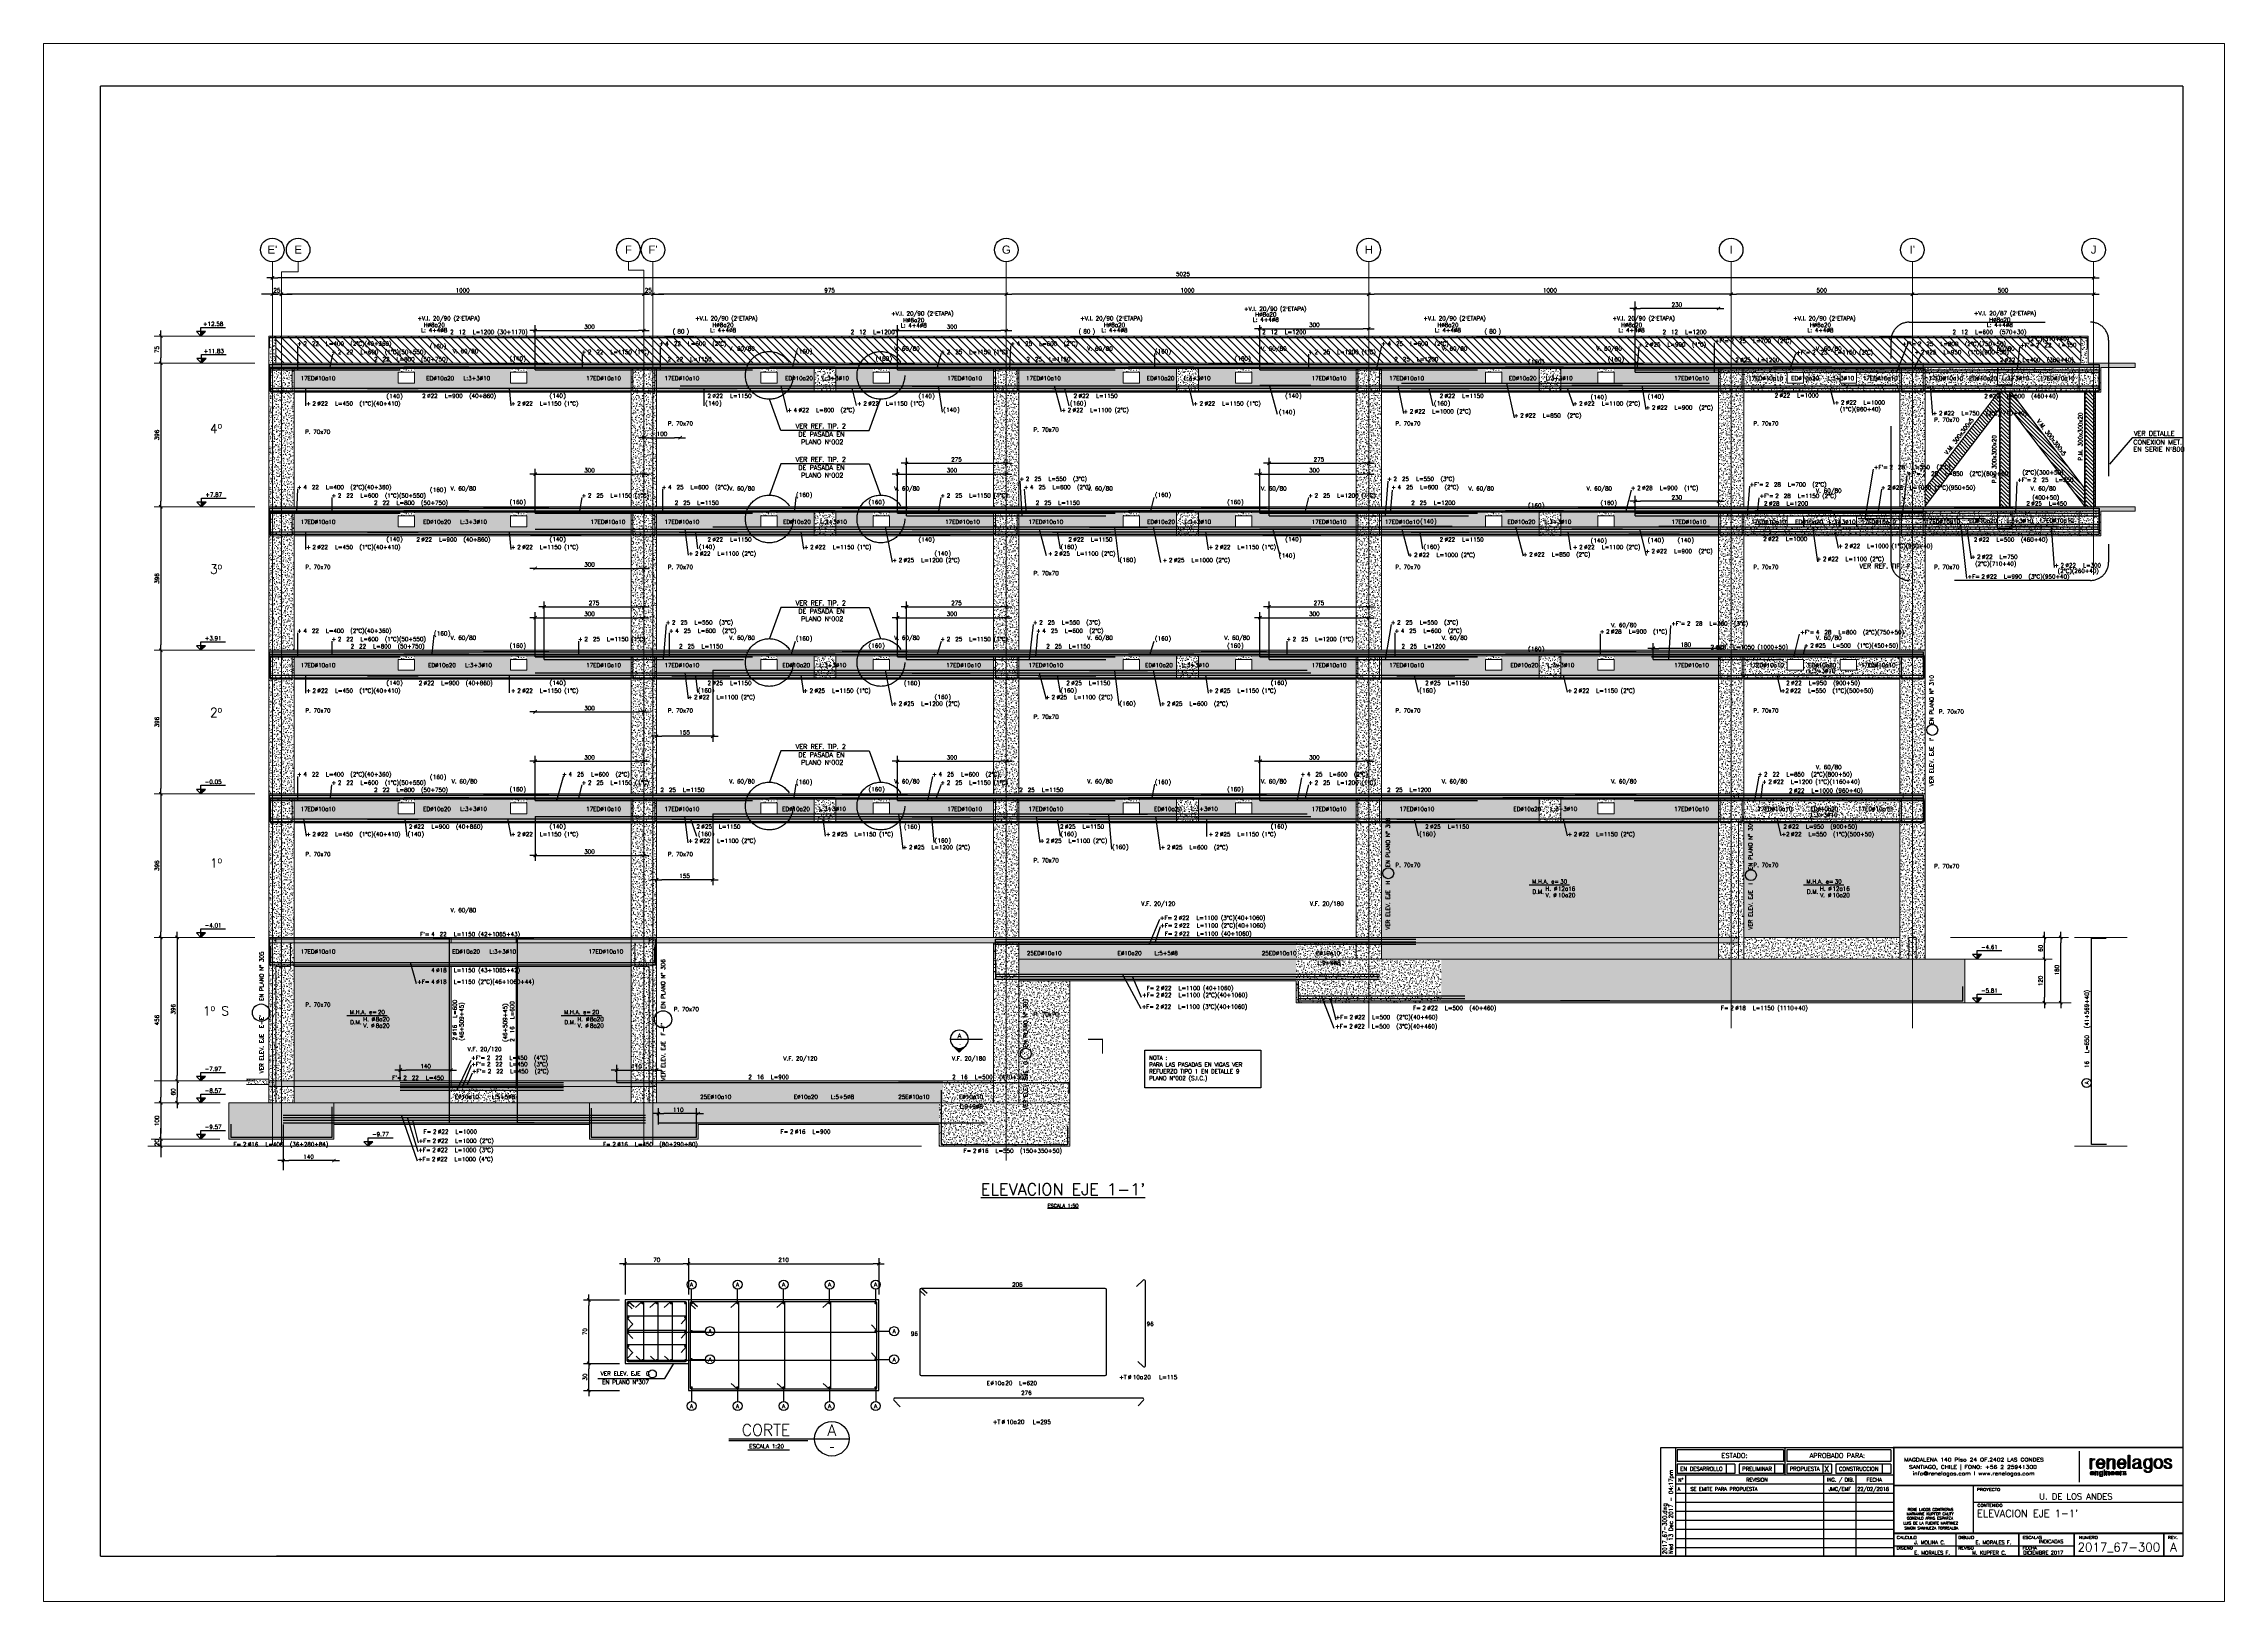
# Paper-space layout 'FORMATO-A0' of a CAD drawing. Extents: x -22 to 1181, y -26 to 833.
# The model-space entities are those that its viewports show. They can reach past a viewport. Long polylines and large blocks are cut down to what shows.
import ezdxf
from ezdxf.enums import TextEntityAlignment as Align

# ---------------------------------------------------------------- set-up
doc = ezdxf.new("R2010")
doc.units = 0
doc.header["$LTSCALE"] = 30
doc.header["$MEASUREMENT"] = 0
doc.linetypes.add("EJE1-1'$0$DASHED", pattern=[0.75, 0.5, -0.25])
doc.linetypes.add("EJE1-1'$0$RLE-PROYECCION", pattern=[0.71438, 0.47625, -0.23813])
doc.layers.get('0').update_dxf_attribs({"linetype": 'CONTINUOUS'})
for name, color, linetype in [("EJE1-1'$0$CORTES", 5, 'CONTINUOUS'), ("EJE1-1'$0$RL-CORTES", 5, 'CONTINUOUS'), ("EJE1-1'$0$RLA-CORTES", 5, 'CONTINUOUS'), ("EJE1-1'$0$RLA-COTAS1", 2, 'CONTINUOUS'), ("EJE1-1'$0$RLA-FE", 7, 'CONTINUOUS'), ("EJE1-1'$0$RLA-TEXTOS-FE", 9, 'CONTINUOUS'), ("EJE1-1'$0$RLA-TEXTOS2", 6, 'CONTINUOUS'), ("EJE1-1'$0$TEXTOS-FE", 9, 'CONTINUOUS'), ("EJE1-1'$0$TEXTOS1", 9, 'CONTINUOUS'), ('FORMATO', 7, 'CONTINUOUS'), ('RLA-FORMATO', 7, 'CONTINUOUS'), ('RLA-LOGO', 7, 'CONTINUOUS')]:
    doc.layers.add(name, color=color, linetype=linetype)
doc.layers.add("EJE1-1'$0$RLA-ACHURADO", color=30, linetype="EJE1-1'$0$RLE-PROYECCION", lineweight=15, transparency=0.7)
for name, color, linetype, lineweight in [("EJE1-1'$0$RLA-CONTORNO", 30, 'CONTINUOUS', 15), ("EJE1-1'$0$RLA-EJE", 3, 'CONTINUOUS', 25), ("EJE1-1'$0$RLA-EJES", 1, 'CONTINUOUS', 9), ("EJE1-1'$0$RLA-NIVEL-1", 1, 'CONTINUOUS', 9), ("EJE1-1'$0$RLA-SELLO", 3, 'CONTINUOUS', 9), ("EJE1-1'$0$RLA-TEXTOS-1", 9, 'CONTINUOUS', 9), ("EJE1-1'$0$RLA-TITULO", 6, 'CONTINUOUS', 25)]:
    doc.layers.add(name, color=color, linetype=linetype, lineweight=lineweight)
doc.layers.add('VIEW', color=7, linetype='CONTINUOUS', plot=False)
doc.styles.add('DIREC', font='ROMAND', dxfattribs={"width": 1.2})
doc.styles.add("EJE1-1'$0$Arial_1", font='arial.ttf', dxfattribs={"height": 22.5})
doc.styles.add("EJE1-1'$0$RomanD", font='romand.shx', dxfattribs={"height": 31.5})
doc.styles.add("EJE1-1'$0$RomanD_1", font='romand__.ttf', dxfattribs={"height": 10})
doc.styles.add("EJE1-1'$0$RomanS", font='romans.shx', dxfattribs={"height": 11.25})
doc.styles.add("EJE1-1'$0$ROMANS0", font='romans.shx')
doc.styles.add("EJE1-1'$0$SIETE50", font='ROMAND.SHX', dxfattribs={"height": 31.5})
doc.styles.add("EJE1-1'$0$Standard", font='txt')
doc.styles.add('INGCIV', font='ROMAND', dxfattribs={"width": 1.2})
doc.styles.add('ROMAND', font='romand', dxfattribs={"height": 31.5})
doc.styles.add('ROMANS', font='romans.shx', dxfattribs={"height": 11.25})
doc.dimstyles.new("EJE1-1'$0$ING-50", dxfattribs={"dimscale": 50, "dimtxt": 0.27, "dimasz": 0.3, "dimexe": 0, "dimexo": 0, "dimgap": 0.1, "dimtad": 1, "dimdec": 1, "dimzin": 12, "dimdsep": 46, "dimtxsty": "EJE1-1'$0$RomanS", "dimblk": "EJE1-1'$0$TICK1", "dimblk1": "EJE1-1'$0$TICK1", "dimblk2": "EJE1-1'$0$TICK1", "dimcen": 0.09, "dimclrd": 2, "dimclre": 1, "dimclrt": 3, "dimadec": 0, "dimazin": 0, "dimtfac": 1, "dimtdec": 0, "dimtix": 1, "dimtmove": 2, "dimatfit": 3, "dimldrblk": "EJE1-1'$0$TICK1", "dimfxl": 0, "dimfxlon": 1, "dimtolj": 1, "dimtzin": 0, "dimarcsym": 0})
doc.dimstyles.new("EJE1-1'$0$ING20", dxfattribs={"dimscale": 50, "dimtxt": 0.27, "dimasz": 0.3, "dimexe": 0.3, "dimexo": 1, "dimgap": 0.1, "dimtad": 1, "dimlfac": 0.4, "dimzin": 12, "dimdsep": 46, "dimtxsty": "EJE1-1'$0$RomanS", "dimblk1": "EJE1-1'$0$TICK1", "dimblk2": "EJE1-1'$0$TICK1", "dimsah": 1, "dimcen": 0.09, "dimse1": 1, "dimse2": 1, "dimclrd": 2, "dimclre": 1, "dimclrt": 3, "dimadec": 0, "dimazin": 0, "dimtfac": 1, "dimtix": 1, "dimtmove": 2, "dimatfit": 3, "dimldrblk": "EJE1-1'$0$TICK1", "dimfxl": 1, "dimtolj": 1, "dimtzin": 12, "dimarcsym": 0})
doc.dimstyles.new("EJE1-1'$0$ING50", dxfattribs={"dimscale": 50, "dimtxt": 0.27, "dimasz": 0.3, "dimexe": 0, "dimexo": 0, "dimgap": 0.1, "dimtad": 1, "dimdec": 1, "dimzin": 12, "dimdsep": 46, "dimtxsty": "EJE1-1'$0$RomanS", "dimblk": "EJE1-1'$0$TICK1", "dimblk1": "EJE1-1'$0$TICK1", "dimblk2": "EJE1-1'$0$TICK1", "dimcen": 0.09, "dimclrd": 2, "dimclre": 1, "dimclrt": 3, "dimadec": 0, "dimazin": 0, "dimtfac": 1, "dimtdec": 0, "dimtix": 1, "dimtmove": 2, "dimatfit": 3, "dimldrblk": "EJE1-1'$0$TICK1", "dimfxl": 0, "dimfxlon": 1, "dimtolj": 1, "dimtzin": 0, "dimarcsym": 0})
pattern_1 = [(0, (-234.281, -2576.79), (20.32, 5.08), [1.676, -13.564, 1.676, -13.564, -81.28]), (0, (-234.281, -2576.79), (20.32, 5.08), [-30.48, 1.676, -28.804, 1.676, -13.564, -35.56]), (0, (-234.281, -2576.79), (20.32, 5.08), [-76.2, 1.676, -8.484, 1.676, -23.724]), (120, (-226.661, -2574.25), (-14.559409, 15.057636), [1.676, -13.564, 1.676, -13.564, -81.28]), (120, (-226.661, -2574.25), (-14.559409, 15.057636), [-30.48, 1.676, -28.804, 1.676, -13.564, -35.56]), (120, (-226.661, -2574.25), (-14.559409, 15.057636), [-76.2, 1.676, -8.484, 1.676, -23.724]), (240, (-224.121, -2564.09), (-5.760591, -20.137636), [1.676, -13.564, 1.676, -13.564, -81.28]), (240, (-224.121, -2564.09), (-5.760591, -20.137636), [-30.48, 1.676, -28.804, 1.676, -13.564, -35.56]), (240, (-224.121, -2564.09), (-5.760591, -20.137636), [-76.2, 1.676, -8.484, 1.676, -23.724])]
pattern_2 = [(0, (-234.281, -2576.79), (20.32, 5.08), [1.676, -13.564, 1.676, -13.564, -81.28]), (0, (-234.281, -2576.79), (20.32, 5.08), [-30.48, 1.676, -28.804, 1.676, -13.564, -35.56]), (0, (-234.281, -2576.79), (20.32, 5.08), [-76.2, 1.676, -8.484, 1.676, -23.724]), (120, (-226.661, -2574.25), (-14.559409, 15.057636), [1.676, -13.564, 1.676, -13.564, -81.28]), (120, (-226.661, -2574.25), (-14.559409, 15.057636), [-30.48, 1.676, -28.804, 1.676, -13.564, -35.56]), (120, (-226.661, -2574.25), (-14.559409, 15.057636), [-76.2, 1.676, -8.484, 1.676, -23.724]), (240, (-224.121, -2564.09), (-5.760591, -20.137636), [1.676, -13.564, 1.676, -13.564, -81.28]), (240, (-224.121, -2564.09), (-5.760591, -20.137636), [-30.48, 1.676, -28.804, 1.676, -13.564, -35.56]), (240, (-224.121, -2564.09), (-5.760591, -20.137636), [-76.2, 1.676, -8.484, 1.676, -23.724])]
pattern_3 = [(135, (-234.281, -2576.79), (-5.303301, -5.303301), [])]
pattern_4 = [(315, (-234.281, -2576.79), (10.6066, 10.6066), [])]

# ---------------------------------------------------------------- blocks, each defined once
blk = doc.blocks.new('viñeta-rl')
at = {"layer": 'RLA-FORMATO', "color": 2, "linetype": 'Continuous'}
for p, q in [((-797.5, 298.8), (-1441, 298.8)), ((-1441, 298.8), (-1441, -1.2)), ((-1400, 298.8), (-1400, 0)), ((-1395.5, 293.8), (-1395.5, 261.3)), ((-1101.9, 293.8), (-1395.5, 293.8)), ((-1101.9, 261.3), (-1395.5, 261.3)), ((-1395.5, 254.6), (-1395.5, 228.6)), ((-1235.8, 254.6), (-1395.5, 254.6)), ((-1223.8, 254.6), (-1223.8, 228.6)), ((-1101.9, 254.6), (-1223.8, 254.6)), ((-1101.9, 293.8), (-1101.9, 261.3)), ((-805.2, 293.8), (-1092.3, 293.8)), ((-1092.3, 293.8), (-1092.3, 261.3)), ((-805.2, 261.3), (-1092.3, 261.3)), ((-969, 254.6), (-1092.3, 254.6)), ((-805.2, 254.6), (-957, 254.6)), ((-805.2, 293.8), (-805.2, 261.3)), ((-286.2, 289.9), (-286.2, 204.6)), ((-797.5, 223.6), (-1400, 223.6)), ((-797.5, 198.6), (-1400, 198.6)), ((-1235.8, 228.6), (-1395.5, 228.6)), ((-1372.5, 223.6), (-1372.5, 0)), ((-1101.9, 228.6), (-1223.8, 228.6)), ((-969, 228.6), (-1092.3, 228.6)), ((-991.5, 223.6), (-991.5, 0)), ((-805.2, 228.6), (-957, 228.6)), ((-902.5, 223.6), (-902.5, 0)), ((-578.3, 195.3), (-578.3, 63.3)), ((-797.5, 173.6), (-1400, 173.6)), ((-797.5, 148.6), (-1400, 148.6)), ((-797.5, 123.6), (-1400, 123.6)), ((-578.3, 149.8), (0, 149.8)), ((-797.5, 98.6), (-1400, 98.6)), ((-795.7, 73.6), (-1398.2, 73.6)), ((-625, 0), (-625, 63.3)), ((-797.5, 48.6), (-1400, 48.6)), ((-797.5, 23.6), (-1400, 23.6)), ((-797.5, 28.8), (-300, 28.8))]:
    blk.add_line(p, q, dxfattribs=at)
at = {"layer": 'RLA-FORMATO', "color": 2}
for p, q in [((-1260, 254.6), (-1260, 228.6)), ((-1235.8, 254.6), (-1235.8, 228.6)), ((-1126.1, 254.6), (-1126.1, 228.6)), ((-1101.9, 254.6), (-1101.9, 228.6)), ((-1092.3, 254.6), (-1092.3, 228.6)), ((-993.2, 254.6), (-993.2, 228.6)), ((-969, 254.6), (-969, 228.6)), ((-957, 254.6), (-957, 228.6)), ((-829.4, 254.6), (-829.4, 228.6)), ((-805.2, 254.6), (-805.2, 228.6))]:
    blk.add_line(p, q, dxfattribs=at)
at = {"layer": 'RLA-FORMATO', "color": 3}
blk.add_line((-1097.1, 223.6), (-1097.1, 298.8), dxfattribs=at)
at = {"layer": 'RLA-FORMATO', "color": 5, "const_width": 5}
for points in [[(0, 300), (-797.5, 300), (-797.5, 0)], [(0, 195.3), (-797.5, 195.3)], [(0, 63.3), (-797.5, 63.3)], [(-452.5, 0), (-452.5, 63.3)], [(-300, 0), (-300, 63.3)], [(-52.5, 0), (-52.5, 63.3)]]:
    blk.add_lwpolyline(points, dxfattribs=at)
at = {"layer": 'RLA-LOGO', "color": 9, "true_color": 0xc0c0c0}
for p, q in [((-255.3, 241.7), (-255.3, 269.6)), ((-255.3, 241.7), (-255.3, 269.6)), ((-255.3, 269.6), (-251.3, 269.6)), ((-255.2, 241.7), (-255.2, 269.6)), ((-255.2, 241.7), (-255.2, 269.6)), ((-255.1, 241.7), (-255.1, 269.6)), ((-255.1, 241.7), (-255.1, 269.6)), ((-255, 241.7), (-255, 269.6)), ((-255, 241.7), (-255, 269.6)), ((-255, 241.7), (-255, 269.6)), ((-254.9, 241.7), (-254.9, 269.6)), ((-254.9, 241.7), (-254.9, 269.6)), ((-254.8, 241.7), (-254.8, 269.6)), ((-254.8, 241.7), (-254.8, 269.6)), ((-254.7, 241.7), (-254.7, 269.6)), ((-254.7, 241.7), (-254.7, 269.6)), ((-254.6, 241.7), (-254.6, 269.6)), ((-254.6, 241.7), (-254.6, 269.6)), ((-254.5, 241.7), (-254.5, 269.6)), ((-254.5, 241.7), (-254.5, 269.6)), ((-254.5, 241.7), (-254.5, 269.6)), ((-254.4, 241.7), (-254.4, 269.6)), ((-254.4, 241.7), (-254.4, 269.6)), ((-254.3, 241.7), (-254.3, 269.6)), ((-254.3, 241.7), (-254.3, 269.6)), ((-254.2, 241.7), (-254.2, 269.6)), ((-254.2, 241.7), (-254.2, 269.6)), ((-254.1, 241.7), (-254.1, 269.6)), ((-254.1, 241.7), (-254.1, 269.6)), ((-254.1, 241.7), (-254.1, 269.6)), ((-254, 241.7), (-254, 269.6)), ((-254, 241.7), (-254, 269.6)), ((-253.9, 241.7), (-253.9, 269.6)), ((-253.9, 241.7), (-253.9, 269.6)), ((-253.8, 241.7), (-253.8, 269.6)), ((-253.8, 241.7), (-253.8, 269.6)), ((-253.7, 241.7), (-253.7, 269.6)), ((-253.7, 241.7), (-253.7, 269.6)), ((-253.6, 241.7), (-253.6, 269.6)), ((-253.6, 241.7), (-253.6, 269.6)), ((-253.6, 241.7), (-253.6, 269.6)), ((-253.5, 241.7), (-253.5, 269.6)), ((-253.5, 241.7), (-253.5, 269.6)), ((-253.4, 241.7), (-253.4, 269.6)), ((-253.4, 241.7), (-253.4, 269.6)), ((-253.3, 241.7), (-253.3, 269.6)), ((-253.3, 241.7), (-253.3, 269.6)), ((-253.2, 241.7), (-253.2, 269.6)), ((-253.2, 241.7), (-253.2, 269.6)), ((-253.2, 241.7), (-253.2, 269.6)), ((-253.1, 241.7), (-253.1, 269.6)), ((-253.1, 241.7), (-253.1, 269.6)), ((-253, 241.7), (-253, 269.6)), ((-253, 241.7), (-253, 269.6)), ((-252.9, 241.7), (-252.9, 269.6)), ((-252.9, 241.7), (-252.9, 269.6)), ((-252.8, 241.7), (-252.8, 269.6)), ((-252.8, 241.7), (-252.8, 269.6)), ((-252.7, 241.7), (-252.7, 269.6)), ((-252.7, 241.7), (-252.7, 269.6)), ((-252.7, 241.7), (-252.7, 269.6)), ((-252.6, 241.7), (-252.6, 269.6)), ((-252.6, 241.7), (-252.6, 269.6)), ((-252.5, 241.7), (-252.5, 269.6)), ((-252.5, 241.7), (-252.5, 269.6)), ((-252.4, 241.7), (-252.4, 269.6)), ((-252.4, 241.7), (-252.4, 269.6)), ((-252.3, 241.7), (-252.3, 269.6)), ((-252.3, 241.7), (-252.3, 269.6)), ((-252.3, 241.7), (-252.3, 269.6)), ((-252.2, 241.7), (-252.2, 269.6)), ((-252.2, 241.7), (-252.2, 269.6)), ((-252.1, 241.7), (-252.1, 269.6)), ((-252.1, 241.7), (-252.1, 269.6)), ((-252, 241.7), (-252, 269.6)), ((-252, 241.7), (-252, 269.6)), ((-251.9, 241.7), (-251.9, 269.6)), ((-251.9, 241.7), (-251.9, 269.6)), ((-251.8, 241.7), (-251.8, 269.6)), ((-251.8, 241.7), (-251.8, 269.6)), ((-251.8, 241.7), (-251.8, 269.6)), ((-251.7, 241.7), (-251.7, 269.6)), ((-251.7, 241.7), (-251.7, 269.6)), ((-251.6, 241.7), (-251.6, 269.6)), ((-251.6, 241.7), (-251.6, 269.6)), ((-251.5, 241.7), (-251.5, 269.6)), ((-251.5, 241.7), (-251.5, 269.6)), ((-251.4, 241.7), (-251.4, 269.6)), ((-251.4, 241.7), (-251.4, 269.6)), ((-251.4, 241.7), (-251.4, 269.6)), ((-251.3, 269.6), (-251.3, 266.3)), ((-251.3, 241.7), (-251.3, 269.6)), ((-251.3, 266.3), (-251.1, 266.3)), ((-251.3, 259.9), (-251.3, 266.3)), ((-251.2, 260.3), (-251.2, 266.3)), ((-251.2, 260.5), (-251.2, 266.3)), ((-251.1, 260.9), (-251.1, 266.4)), ((-251.1, 260.7), (-251.1, 266.3)), ((-251, 261.2), (-251, 266.6)), ((-251, 261.1), (-251, 266.5)), ((-250.9, 261.6), (-250.9, 266.8)), ((-250.9, 261.5), (-250.9, 266.7)), ((-250.9, 261.4), (-250.9, 266.6)), ((-250.8, 261.7), (-250.8, 266.9)), ((-250.8, 261.8), (-250.8, 266.9)), ((-250.7, 262), (-250.7, 267.1)), ((-250.7, 261.9), (-250.7, 267)), ((-250.6, 262.2), (-250.6, 267.2)), ((-250.6, 262.1), (-250.6, 267.1)), ((-250.5, 262.5), (-250.5, 267.4)), ((-250.5, 262.3), (-250.5, 267.3)), ((-250.5, 262.4), (-250.5, 267.3)), ((-250.4, 262.6), (-250.4, 267.5)), ((-250.4, 262.5), (-250.4, 267.4)), ((-250.3, 262.8), (-250.3, 267.6)), ((-250.3, 262.7), (-250.3, 267.5)), ((-250.2, 262.8), (-250.2, 267.7)), ((-250.2, 262.9), (-250.2, 267.7)), ((-250.1, 263), (-250.1, 267.8)), ((-250.1, 263), (-250.1, 267.8)), ((-250, 263.2), (-250, 268)), ((-250, 263.1), (-250, 267.9)), ((-250, 263.2), (-250, 267.9)), ((-249.9, 263.3), (-249.9, 268)), ((-249.9, 263.3), (-249.9, 268)), ((-249.8, 263.4), (-249.8, 268.1)), ((-249.8, 263.4), (-249.8, 268.1)), ((-249.7, 263.5), (-249.7, 268.2)), ((-249.7, 263.5), (-249.7, 268.2)), ((-249.6, 263.6), (-249.6, 268.3)), ((-249.6, 263.6), (-249.6, 268.3)), ((-249.6, 263.7), (-249.6, 268.3)), ((-249.5, 263.7), (-249.5, 268.4)), ((-249.5, 263.8), (-249.5, 268.4)), ((-249.4, 263.8), (-249.4, 268.5)), ((-249.4, 263.9), (-249.4, 268.5)), ((-249.3, 264), (-249.3, 268.6)), ((-249.3, 263.9), (-249.3, 268.5)), ((-249.2, 264), (-249.2, 268.6)), ((-249.2, 264.1), (-249.2, 268.6)), ((-249.1, 264.1), (-249.1, 268.7)), ((-249.1, 264.1), (-249.1, 268.7)), ((-249.1, 264.2), (-249.1, 268.7)), ((-249, 264.2), (-249, 268.8)), ((-249, 264.3), (-249, 268.8)), ((-248.9, 264.3), (-248.9, 268.9)), ((-248.9, 264.3), (-248.9, 268.8)), ((-248.8, 264.4), (-248.8, 268.9)), ((-248.8, 264.4), (-248.8, 268.9)), ((-248.7, 264.4), (-248.7, 269)), ((-248.7, 264.5), (-248.7, 269)), ((-248.7, 264.5), (-248.7, 269)), ((-248.6, 264.6), (-248.6, 269.1)), ((-248.6, 264.5), (-248.6, 269)), ((-248.5, 264.6), (-248.5, 269.1)), ((-248.5, 264.6), (-248.5, 269.1)), ((-248.4, 264.7), (-248.4, 269.2)), ((-248.4, 264.7), (-248.4, 269.1)), ((-248.3, 264.7), (-248.3, 269.2)), ((-248.3, 264.7), (-248.3, 269.2)), ((-248.2, 264.8), (-248.2, 269.3)), ((-248.2, 264.8), (-248.2, 269.3)), ((-248.2, 264.8), (-248.2, 269.2)), ((-248.1, 264.9), (-248.1, 269.3)), ((-248.1, 264.9), (-248.1, 269.3)), ((-248, 264.9), (-248, 269.4)), ((-248, 264.9), (-248, 269.4)), ((-247.9, 265), (-247.9, 269.4)), ((-247.9, 265), (-247.9, 269.4)), ((-247.8, 265), (-247.8, 269.5)), ((-247.8, 265.1), (-247.8, 269.5)), ((-247.8, 265), (-247.8, 269.4)), ((-247.7, 265.1), (-247.7, 269.5)), ((-247.7, 265.1), (-247.7, 269.5)), ((-247.6, 265.1), (-247.6, 269.5)), ((-247.6, 265.1), (-247.6, 269.5)), ((-247.5, 265.2), (-247.5, 269.6)), ((-247.5, 265.2), (-247.5, 269.6)), ((-247.4, 265.2), (-247.4, 269.6)), ((-247.4, 265.2), (-247.4, 269.6)), ((-247.3, 265.3), (-247.3, 269.7)), ((-247.3, 265.2), (-247.3, 269.6)), ((-247.3, 265.3), (-247.3, 269.6)), ((-247.2, 265.3), (-247.2, 269.7)), ((-247.2, 265.3), (-247.2, 269.7)), ((-247.1, 265.3), (-247.1, 269.7)), ((-247.1, 265.4), (-247.1, 269.7)), ((-247, 265.4), (-247, 269.8)), ((-247, 265.4), (-247, 269.7)), ((-246.9, 265.4), (-246.9, 269.8)), ((-246.9, 265.4), (-246.9, 269.8)), ((-246.9, 265.4), (-246.9, 269.8)), ((-246.8, 265.4), (-246.8, 269.8)), ((-246.8, 265.5), (-246.8, 269.8)), ((-246.7, 265.5), (-246.7, 269.8)), ((-246.7, 265.5), (-246.7, 269.8)), ((-246.6, 265.5), (-246.6, 269.9)), ((-246.6, 265.5), (-246.6, 269.8)), ((-246.5, 265.5), (-246.5, 269.9)), ((-246.5, 265.5), (-246.5, 269.9)), ((-246.4, 265.6), (-246.4, 269.9)), ((-246.4, 265.6), (-246.4, 269.9)), ((-246.4, 265.6), (-246.4, 269.9)), ((-246.3, 265.6), (-246.3, 269.9)), ((-246.3, 265.6), (-246.3, 269.9)), ((-246.2, 265.6), (-246.2, 269.9)), ((-246.2, 265.6), (-246.2, 269.9)), ((-246.1, 265.6), (-246.1, 269.9)), ((-246.1, 265.6), (-246.1, 269.9)), ((-246, 265.6), (-246, 270)), ((-246, 265.7), (-246, 270)), ((-246, 265.7), (-246, 270)), ((-245.9, 265.7), (-245.9, 270)), ((-245.9, 265.7), (-245.9, 270)), ((-245.8, 265.7), (-245.8, 270)), ((-245.8, 265.7), (-245.8, 270)), ((-245.7, 265.7), (-245.7, 270)), ((-245.7, 265.7), (-245.7, 270)), ((-245.6, 265.7), (-245.6, 270)), ((-245.6, 265.7), (-245.6, 270)), ((-245.5, 265.7), (-245.5, 270)), ((-245.5, 265.7), (-245.5, 270)), ((-245.5, 265.7), (-245.5, 270)), ((-245.4, 265.7), (-245.4, 270)), ((-245.4, 265.7), (-245.4, 270)), ((-245.3, 265.7), (-245.3, 270)), ((-245.3, 265.7), (-245.3, 270)), ((-245.2, 265.8), (-245.2, 270)), ((-245.2, 265.8), (-245.2, 270)), ((-245.1, 265.8), (-245.1, 270)), ((-245.1, 265.8), (-245.1, 270)), ((-245.1, 265.8), (-245.1, 270)), ((-245, 265.8), (-245, 270)), ((-245, 265.8), (-245, 270)), ((-244.9, 265.8), (-244.9, 270)), ((-244.9, 265.8), (-244.9, 270)), ((-244.8, 265.8), (-244.8, 270)), ((-244.8, 265.8), (-244.8, 270)), ((-244.7, 265.8), (-244.7, 270)), ((-244.7, 265.8), (-244.7, 270)), ((-244.6, 265.8), (-244.6, 270)), ((-244.6, 265.8), (-244.6, 270)), ((-244.6, 265.8), (-244.6, 270)), ((-244.5, 265.8), (-244.5, 270)), ((-244.5, 265.8), (-244.5, 270)), ((-244.4, 265.8), (-244.4, 270)), ((-244.4, 265.8), (-244.4, 270)), ((-244.3, 265.8), (-244.3, 270)), ((-244.3, 265.7), (-244.3, 270)), ((-244.2, 265.7), (-244.2, 270)), ((-244.2, 265.7), (-244.2, 270)), ((-244.2, 265.7), (-244.2, 270)), ((-244.1, 265.7), (-244.1, 269.9)), ((-244.1, 265.7), (-244.1, 269.9)), ((-244, 265.7), (-244, 269.9)), ((-244, 265.7), (-244, 269.9)), ((-243.9, 265.7), (-243.9, 269.9)), ((-243.9, 265.7), (-243.9, 269.9)), ((-243.8, 265.7), (-243.8, 269.9)), ((-243.8, 265.7), (-243.8, 269.9)), ((-243.7, 265.7), (-243.7, 269.9)), ((-243.7, 265.7), (-243.7, 269.9)), ((-243.7, 265.7), (-243.7, 269.9)), ((-243.6, 265.7), (-243.6, 269.9)), ((-243.6, 265.6), (-243.6, 269.8)), ((-243.5, 265.6), (-243.5, 269.8)), ((-243.5, 265.6), (-243.5, 269.8)), ((-243.4, 265.6), (-243.4, 269.8)), ((-243.4, 265.6), (-243.4, 269.8)), ((-243.3, 265.6), (-243.3, 269.8)), ((-243.3, 265.6), (-243.3, 269.8)), ((-243.3, 265.6), (-243.3, 269.8)), ((-243.2, 265.6), (-243.2, 269.8)), ((-243.2, 265.6), (-243.2, 269.7)), ((-243.1, 265.5), (-243.1, 269.7)), ((-243.1, 265.5), (-243.1, 269.7)), ((-243, 265.5), (-243, 269.7)), ((-243, 265.5), (-243, 269.7)), ((-242.9, 265.5), (-242.9, 269.7)), ((-242.9, 265.5), (-242.9, 269.6)), ((-242.8, 265.5), (-242.8, 269.6)), ((-242.8, 265.5), (-242.8, 269.6)), ((-242.8, 265.4), (-242.8, 269.6)), ((-242.7, 265.4), (-242.7, 269.6)), ((-242.7, 265.4), (-242.7, 269.6)), ((-242.6, 265.4), (-242.6, 269.6)), ((-242.6, 265.4), (-242.6, 269.5)), ((-242.6, 265.4), (-242.6, 269.5)), ((-239, 257.2), (-239, 253.7)), ((-239, 256.8), (-239, 254.2)), ((-238.9, 257.9), (-238.9, 252.9)), ((-238.9, 257.6), (-238.9, 253.2)), ((-238.8, 258.4), (-238.8, 252.2)), ((-238.8, 258.1), (-238.8, 252.5)), ((-238.7, 258.8), (-238.7, 251.7)), ((-238.7, 258.6), (-238.7, 251.9)), ((-238.6, 259.4), (-238.6, 251)), ((-238.6, 259.2), (-238.6, 251.2)), ((-238.6, 259), (-238.6, 251.4)), ((-238.5, 259.8), (-238.5, 250.6)), ((-238.5, 259.6), (-238.5, 250.8)), ((-238.4, 260.2), (-238.4, 250.3)), ((-238.4, 260), (-238.4, 250.5)), ((-238.3, 260.5), (-238.3, 250)), ((-238.3, 260.4), (-238.3, 250.2)), ((-238.2, 261), (-238.2, 249.6)), ((-238.2, 260.9), (-238.2, 249.7)), ((-238.2, 260.7), (-238.2, 249.9)), ((-238.1, 261.3), (-238.1, 249.4)), ((-238.1, 261.2), (-238.1, 249.5)), ((-238, 261.6), (-238, 249.1)), ((-238, 261.5), (-238, 249.2)), ((-237.9, 261.9), (-237.9, 248.9)), ((-237.9, 261.7), (-237.9, 249)), ((-237.8, 262.1), (-237.8, 248.7)), ((-237.8, 262), (-237.8, 248.8)), ((-237.7, 262.4), (-237.7, 248.4)), ((-237.7, 262.3), (-237.7, 248.5)), ((-237.7, 262.2), (-237.7, 248.6)), ((-237.6, 262.6), (-237.6, 248.2)), ((-237.6, 262.5), (-237.6, 248.3)), ((-237.5, 262.8), (-237.5, 248)), ((-237.5, 262.7), (-237.5, 248)), ((-237.4, 263), (-237.4, 247.8)), ((-237.4, 262.9), (-237.4, 247.9)), ((-237.3, 263.3), (-237.3, 247.5)), ((-237.3, 263.2), (-237.3, 247.6)), ((-237.3, 263.1), (-237.3, 247.7)), ((-237.2, 263.5), (-237.2, 247.3)), ((-237.2, 263.4), (-237.2, 247.4)), ((-237.1, 263.6), (-237.1, 247.2)), ((-237.1, 263.6), (-237.1, 247.1)), ((-237, 263.8), (-237, 247)), ((-237, 263.7), (-237, 247)), ((-236.9, 263.9), (-236.9, 246.9)), ((-236.9, 263.9), (-236.9, 246.8)), ((-236.8, 264.2), (-236.8, 246.6)), ((-236.8, 264.1), (-236.8, 246.6)), ((-236.8, 264), (-236.8, 246.7)), ((-236.7, 264.3), (-236.7, 246.4)), ((-236.7, 264.2), (-236.7, 246.5)), ((-236.6, 264.4), (-236.6, 246.4)), ((-236.6, 264.4), (-236.6, 246.3)), ((-236.5, 264.6), (-236.5, 246.1)), ((-236.5, 264.5), (-236.5, 246.2)), ((-236.4, 264.8), (-236.4, 245.9)), ((-236.4, 264.7), (-236.4, 246)), ((-236.4, 264.6), (-236.4, 246.1)), ((-236.3, 264.9), (-236.3, 245.8)), ((-236.3, 264.8), (-236.3, 245.9)), ((-236.2, 265), (-236.2, 245.7)), ((-236.2, 264.9), (-236.2, 245.8)), ((-236.1, 265.1), (-236.1, 245.6)), ((-236.1, 265.1), (-236.1, 245.6)), ((-236, 265.2), (-236, 245.5)), ((-236, 265.2), (-236, 245.5)), ((-235.9, 265.4), (-235.9, 245.3)), ((-235.9, 265.4), (-235.9, 245.3)), ((-235.9, 265.3), (-235.9, 245.4)), ((-235.8, 265.5), (-235.8, 245.2)), ((-235.8, 265.5), (-235.8, 245.2)), ((-235.7, 265.6), (-235.7, 245.1)), ((-235.7, 265.6), (-235.7, 245.1)), ((-235.6, 265.8), (-235.6, 245)), ((-235.6, 265.7), (-235.6, 245)), ((-235.5, 265.9), (-235.5, 244.9)), ((-235.5, 265.9), (-235.5, 244.8)), ((-235.5, 265.8), (-235.5, 244.9)), ((-235.4, 266), (-235.4, 244.8)), ((-235.4, 266), (-235.4, 244.7)), ((-235.3, 266.1), (-235.3, 244.7)), ((-235.3, 266.1), (-235.3, 244.6)), ((-235.2, 266.2), (-235.2, 244.6)), ((-235.2, 266.2), (-235.2, 244.5)), ((-235.1, 266.3), (-235.1, 244.5)), ((-235.1, 266.3), (-235.1, 244.4)), ((-235, 266.5), (-235, 254.5)), ((-235, 266.4), (-235, 244.4)), ((-235, 266.4), (-235, 244.3)), ((-235, 254.5), (-215.3, 254.5)), ((-235, 253.8), (-235, 244.3)), ((-234.9, 266.5), (-234.9, 254.5)), ((-234.9, 266.5), (-234.9, 254.5)), ((-234.9, 253.2), (-234.9, 244.3)), ((-234.9, 252.8), (-234.9, 244.2)), ((-234.8, 266.6), (-234.8, 254.5)), ((-234.8, 266.6), (-234.8, 254.5)), ((-234.8, 257.9), (-219.5, 257.9)), ((-234.8, 252.4), (-234.8, 244.2)), ((-234.8, 252.1), (-234.8, 244.1)), ((-234.7, 266.7), (-234.7, 254.5)), ((-234.7, 266.7), (-234.7, 258.2)), ((-234.7, 257.9), (-234.7, 254.5)), ((-234.7, 251.9), (-234.7, 244.1)), ((-234.7, 251.6), (-234.7, 244)), ((-234.6, 266.8), (-234.6, 258.4)), ((-234.6, 266.8), (-234.6, 258.6)), ((-234.6, 266.8), (-234.6, 258.8)), ((-234.6, 257.9), (-234.6, 254.5)), ((-234.6, 257.9), (-234.6, 254.5)), ((-234.6, 257.9), (-234.6, 254.5)), ((-234.6, 251.4), (-234.6, 244)), ((-234.6, 251.2), (-234.6, 244)), ((-234.6, 251.1), (-234.6, 243.9)), ((-234.5, 266.9), (-234.5, 259)), ((-234.5, 266.9), (-234.5, 259.2)), ((-234.5, 257.9), (-234.5, 254.5)), ((-234.5, 257.9), (-234.5, 254.5)), ((-234.5, 250.9), (-234.5, 243.9)), ((-234.5, 250.7), (-234.5, 243.8)), ((-234.4, 267), (-234.4, 259.4)), ((-234.4, 267), (-234.4, 259.5)), ((-234.4, 257.9), (-234.4, 254.5)), ((-234.4, 257.9), (-234.4, 254.5)), ((-234.4, 250.6), (-234.4, 243.8)), ((-234.4, 250.5), (-234.4, 243.8)), ((-234.3, 267.1), (-234.3, 259.8)), ((-234.3, 267), (-234.3, 259.7)), ((-234.3, 257.9), (-234.3, 254.5)), ((-234.3, 257.9), (-234.3, 254.5)), ((-234.3, 250.4), (-234.3, 243.7)), ((-234.3, 250.2), (-234.3, 243.7)), ((-234.2, 267.2), (-234.2, 260.1)), ((-234.2, 267.1), (-234.2, 260)), ((-234.2, 257.9), (-234.2, 254.5)), ((-234.2, 257.9), (-234.2, 254.5)), ((-234.2, 250.1), (-234.2, 243.6)), ((-234.2, 250), (-234.2, 243.6)), ((-234.1, 267.3), (-234.1, 260.5)), ((-234.1, 267.2), (-234.1, 260.2)), ((-234.1, 267.2), (-234.1, 260.4)), ((-234.1, 257.9), (-234.1, 254.5)), ((-234.1, 257.9), (-234.1, 254.5)), ((-234.1, 257.9), (-234.1, 254.5)), ((-234.1, 249.9), (-234.1, 243.6)), ((-234.1, 249.8), (-234.1, 243.5)), ((-234.1, 249.7), (-234.1, 243.5)), ((-234, 267.4), (-234, 260.7)), ((-234, 267.3), (-234, 260.6)), ((-234, 257.9), (-234, 254.5)), ((-234, 257.9), (-234, 254.5)), ((-234, 249.6), (-234, 243.5)), ((-234, 249.5), (-234, 243.4)), ((-233.9, 267.4), (-233.9, 260.8)), ((-233.9, 267.4), (-233.9, 261)), ((-233.9, 257.9), (-233.9, 254.5)), ((-233.9, 257.9), (-233.9, 254.5)), ((-233.9, 249.4), (-233.9, 243.4)), ((-233.9, 249.3), (-233.9, 243.4)), ((-233.8, 267.5), (-233.8, 261.1)), ((-233.8, 267.5), (-233.8, 261.2)), ((-233.8, 257.9), (-233.8, 254.5)), ((-233.8, 257.9), (-233.8, 254.5)), ((-233.8, 249.2), (-233.8, 243.3)), ((-233.8, 249.2), (-233.8, 243.3)), ((-233.7, 267.6), (-233.7, 261.4)), ((-233.7, 267.6), (-233.7, 261.5)), ((-233.7, 267.5), (-233.7, 261.3)), ((-233.7, 257.9), (-233.7, 254.5)), ((-233.7, 257.9), (-233.7, 254.5)), ((-233.7, 257.9), (-233.7, 254.5)), ((-233.7, 249.1), (-233.7, 243.3)), ((-233.7, 249), (-233.7, 243.2)), ((-233.7, 248.9), (-233.7, 243.2)), ((-233.6, 267.7), (-233.6, 261.7)), ((-233.6, 267.6), (-233.6, 261.6)), ((-233.6, 257.9), (-233.6, 254.5)), ((-233.6, 257.9), (-233.6, 254.5)), ((-233.6, 248.8), (-233.6, 243.2)), ((-233.6, 248.8), (-233.6, 243.1)), ((-233.5, 267.7), (-233.5, 261.8)), ((-233.5, 267.7), (-233.5, 261.9)), ((-233.5, 257.9), (-233.5, 254.5)), ((-233.5, 257.9), (-233.5, 254.5)), ((-233.5, 248.7), (-233.5, 243.1)), ((-233.5, 248.6), (-233.5, 243.1)), ((-233.4, 267.8), (-233.4, 261.9)), ((-233.4, 267.8), (-233.4, 262)), ((-233.4, 257.9), (-233.4, 254.5)), ((-233.4, 257.9), (-233.4, 254.5)), ((-233.4, 248.5), (-233.4, 243)), ((-233.4, 248.5), (-233.4, 243)), ((-233.3, 267.8), (-233.3, 262.1)), ((-233.3, 267.8), (-233.3, 262.2)), ((-233.3, 257.9), (-233.3, 254.5)), ((-233.3, 257.9), (-233.3, 254.5)), ((-233.3, 248.4), (-233.3, 243)), ((-233.3, 248.3), (-233.3, 242.9)), ((-233.2, 267.9), (-233.2, 262.3)), ((-233.2, 267.9), (-233.2, 262.3)), ((-233.2, 267.9), (-233.2, 262.4)), ((-233.2, 257.9), (-233.2, 254.5)), ((-233.2, 257.9), (-233.2, 254.5)), ((-233.2, 257.9), (-233.2, 254.5)), ((-233.2, 248.3), (-233.2, 242.9)), ((-233.2, 248.2), (-233.2, 242.9)), ((-233.2, 248.1), (-233.2, 242.8)), ((-233.1, 268), (-233.1, 262.5)), ((-233.1, 268), (-233.1, 262.6)), ((-233.1, 257.9), (-233.1, 254.5)), ((-233.1, 257.9), (-233.1, 254.5)), ((-233.1, 248.1), (-233.1, 242.8)), ((-233.1, 248), (-233.1, 242.8)), ((-233, 268.1), (-233, 262.7)), ((-233, 268), (-233, 262.6)), ((-233, 257.9), (-233, 254.5)), ((-233, 257.9), (-233, 254.5)), ((-233, 247.9), (-233, 242.7)), ((-233, 247.9), (-233, 242.7)), ((-232.9, 268.1), (-232.9, 262.8)), ((-232.9, 268.1), (-232.9, 262.8)), ((-232.9, 257.9), (-232.9, 254.5)), ((-232.9, 257.9), (-232.9, 254.5)), ((-232.9, 247.8), (-232.9, 242.7)), ((-232.9, 247.8), (-232.9, 242.7)), ((-232.8, 268.2), (-232.8, 263)), ((-232.8, 268.2), (-232.8, 263)), ((-232.8, 268.1), (-232.8, 262.9)), ((-232.8, 257.9), (-232.8, 254.5)), ((-232.8, 257.9), (-232.8, 254.5)), ((-232.8, 257.9), (-232.8, 254.5)), ((-232.8, 247.7), (-232.8, 242.6)), ((-232.8, 247.6), (-232.8, 242.6)), ((-232.8, 247.6), (-232.8, 242.6)), ((-232.7, 268.2), (-232.7, 263.1)), ((-232.7, 268.2), (-232.7, 263.2)), ((-232.7, 257.9), (-232.7, 254.5)), ((-232.7, 257.9), (-232.7, 254.5)), ((-232.7, 247.5), (-232.7, 242.6)), ((-232.7, 247.5), (-232.7, 242.5)), ((-232.6, 268.3), (-232.6, 263.2)), ((-232.6, 268.3), (-232.6, 263.3)), ((-232.6, 257.9), (-232.6, 254.5)), ((-232.6, 257.9), (-232.6, 254.5)), ((-232.6, 247.4), (-232.6, 242.5)), ((-232.6, 247.4), (-232.6, 242.5)), ((-232.5, 268.4), (-232.5, 263.4)), ((-232.5, 268.3), (-232.5, 263.3)), ((-232.5, 257.9), (-232.5, 254.5)), ((-232.5, 257.9), (-232.5, 254.5)), ((-232.5, 247.3), (-232.5, 242.4)), ((-232.5, 247.2), (-232.5, 242.4)), ((-232.4, 268.4), (-232.4, 263.5)), ((-232.4, 268.4), (-232.4, 263.5)), ((-232.4, 257.9), (-232.4, 254.5)), ((-232.4, 257.9), (-232.4, 254.5)), ((-232.4, 247.2), (-232.4, 242.4)), ((-232.4, 247.1), (-232.4, 242.4)), ((-232.3, 268.4), (-232.3, 263.6)), ((-232.3, 268.5), (-232.3, 263.7)), ((-232.3, 268.4), (-232.3, 263.6)), ((-232.3, 257.9), (-232.3, 254.5)), ((-232.3, 257.9), (-232.3, 254.5)), ((-232.3, 257.9), (-232.3, 254.5)), ((-232.3, 247.1), (-232.3, 242.3)), ((-232.3, 247), (-232.3, 242.3)), ((-232.3, 247), (-232.3, 242.3)), ((-232.2, 268.5), (-232.2, 263.7)), ((-232.2, 268.5), (-232.2, 263.8)), ((-232.2, 257.9), (-232.2, 254.5)), ((-232.2, 257.9), (-232.2, 254.5)), ((-232.2, 246.9), (-232.2, 242.3)), ((-232.2, 246.9), (-232.2, 242.2)), ((-232.1, 268.6), (-232.1, 263.9)), ((-232.1, 268.5), (-232.1, 263.8)), ((-232.1, 257.9), (-232.1, 254.5)), ((-232.1, 257.9), (-232.1, 254.5)), ((-232.1, 246.8), (-232.1, 242.2)), ((-232.1, 246.8), (-232.1, 242.2)), ((-232, 268.6), (-232, 263.9)), ((-232, 268.6), (-232, 263.9)), ((-232, 257.9), (-232, 254.5)), ((-232, 257.9), (-232, 254.5)), ((-232, 246.7), (-232, 242.2)), ((-232, 246.7), (-232, 242.2)), ((-231.9, 268.7), (-231.9, 264)), ((-231.9, 268.7), (-231.9, 264.1)), ((-231.9, 268.6), (-231.9, 264)), ((-231.9, 257.9), (-231.9, 254.5)), ((-231.9, 257.9), (-231.9, 254.5)), ((-231.9, 257.9), (-231.9, 254.5)), ((-231.9, 246.6), (-231.9, 242.1)), ((-231.9, 246.6), (-231.9, 242.1)), ((-231.9, 246.5), (-231.9, 242.1)), ((-231.8, 268.7), (-231.8, 264.1)), ((-231.8, 268.7), (-231.8, 264.2)), ((-231.8, 257.9), (-231.8, 254.5)), ((-231.8, 257.9), (-231.8, 254.5)), ((-231.8, 246.5), (-231.8, 242.1)), ((-231.8, 246.5), (-231.8, 242.1)), ((-231.7, 268.8), (-231.7, 264.3)), ((-231.7, 268.7), (-231.7, 264.2)), ((-231.7, 257.9), (-231.7, 254.5)), ((-231.7, 257.9), (-231.7, 254.5)), ((-231.7, 246.4), (-231.7, 242)), ((-231.7, 246.4), (-231.7, 242)), ((-231.6, 268.8), (-231.6, 264.3)), ((-231.6, 268.8), (-231.6, 264.3)), ((-231.6, 257.9), (-231.6, 254.5)), ((-231.6, 257.9), (-231.6, 254.5)), ((-231.6, 246.3), (-231.6, 242)), ((-231.6, 246.3), (-231.6, 242)), ((-231.5, 268.8), (-231.5, 264.4)), ((-231.5, 268.8), (-231.5, 264.4)), ((-231.5, 257.9), (-231.5, 254.5)), ((-231.5, 257.9), (-231.5, 254.5)), ((-231.5, 246.2), (-231.5, 241.9)), ((-231.5, 246.2), (-231.5, 241.9)), ((-231.4, 268.9), (-231.4, 264.5)), ((-231.4, 268.9), (-231.4, 264.5)), ((-231.4, 268.9), (-231.4, 264.5)), ((-231.4, 257.9), (-231.4, 254.5)), ((-231.4, 257.9), (-231.4, 254.5)), ((-231.4, 257.9), (-231.4, 254.5)), ((-231.4, 246.2), (-231.4, 241.9)), ((-231.4, 246.1), (-231.4, 241.9)), ((-231.4, 246.1), (-231.4, 241.9)), ((-231.3, 268.9), (-231.3, 264.6)), ((-231.3, 268.9), (-231.3, 264.6)), ((-231.3, 257.9), (-231.3, 254.5)), ((-231.3, 257.9), (-231.3, 254.5)), ((-231.3, 246), (-231.3, 241.9)), ((-231.3, 246), (-231.3, 241.8)), ((-231.2, 269), (-231.2, 264.6)), ((-231.2, 269), (-231.2, 264.7)), ((-231.2, 257.9), (-231.2, 254.5)), ((-231.2, 257.9), (-231.2, 254.5)), ((-231.2, 246), (-231.2, 241.8)), ((-231.2, 245.9), (-231.2, 241.8)), ((-231.1, 269), (-231.1, 264.7)), ((-231.1, 269), (-231.1, 264.7)), ((-231.1, 257.9), (-231.1, 254.5)), ((-231.1, 257.9), (-231.1, 254.5)), ((-231.1, 245.9), (-231.1, 241.8)), ((-231.1, 245.9), (-231.1, 241.8)), ((-231, 269.1), (-231, 264.8)), ((-231, 269.1), (-231, 264.9)), ((-231, 269), (-231, 264.8)), ((-231, 257.9), (-231, 254.5)), ((-231, 257.9), (-231, 254.5)), ((-231, 257.9), (-231, 254.5)), ((-231, 245.8), (-231, 241.8)), ((-231, 245.8), (-231, 241.7)), ((-231, 245.8), (-231, 241.7)), ((-230.9, 269.1), (-230.9, 264.9)), ((-230.9, 269.1), (-230.9, 264.9)), ((-230.9, 257.9), (-230.9, 254.5)), ((-230.9, 257.9), (-230.9, 254.5)), ((-230.9, 245.7), (-230.9, 241.7)), ((-230.9, 245.7), (-230.9, 241.7)), ((-230.8, 269.1), (-230.8, 265)), ((-230.8, 269.1), (-230.8, 265)), ((-230.8, 257.9), (-230.8, 254.5)), ((-230.8, 257.9), (-230.8, 254.5)), ((-230.8, 245.7), (-230.8, 241.7)), ((-230.8, 245.6), (-230.8, 241.7)), ((-230.7, 269.2), (-230.7, 265)), ((-230.7, 269.2), (-230.7, 265.1)), ((-230.7, 257.9), (-230.7, 254.5)), ((-230.7, 257.9), (-230.7, 254.5)), ((-230.7, 245.6), (-230.7, 241.6)), ((-230.7, 245.6), (-230.7, 241.6)), ((-230.6, 269.2), (-230.6, 265.1)), ((-230.6, 269.2), (-230.6, 265.1)), ((-230.6, 257.9), (-230.6, 254.5)), ((-230.6, 257.9), (-230.6, 254.5)), ((-230.6, 245.5), (-230.6, 241.6)), ((-230.6, 245.5), (-230.6, 241.6)), ((-230.5, 269.2), (-230.5, 265.2)), ((-230.5, 269.2), (-230.5, 265.2)), ((-230.5, 269.2), (-230.5, 265.2)), ((-230.5, 257.9), (-230.5, 254.5)), ((-230.5, 257.9), (-230.5, 254.5)), ((-230.5, 257.9), (-230.5, 254.5)), ((-230.5, 245.5), (-230.5, 241.6)), ((-230.5, 245.5), (-230.5, 241.6)), ((-230.5, 245.4), (-230.5, 241.6)), ((-230.4, 269.3), (-230.4, 265.3)), ((-230.4, 269.3), (-230.4, 265.3)), ((-230.4, 257.9), (-230.4, 254.5)), ((-230.4, 257.9), (-230.4, 254.5)), ((-230.4, 245.4), (-230.4, 241.6)), ((-230.4, 245.4), (-230.4, 241.5)), ((-230.3, 269.3), (-230.3, 265.3)), ((-230.3, 269.3), (-230.3, 265.3)), ((-230.3, 257.9), (-230.3, 254.5)), ((-230.3, 257.9), (-230.3, 254.5)), ((-230.3, 245.3), (-230.3, 241.5)), ((-230.3, 245.3), (-230.3, 241.5)), ((-230.2, 269.3), (-230.2, 265.4)), ((-230.2, 269.3), (-230.2, 265.4)), ((-230.2, 257.9), (-230.2, 254.5)), ((-230.2, 257.9), (-230.2, 254.5)), ((-230.2, 245.3), (-230.2, 241.5)), ((-230.2, 245.3), (-230.2, 241.5)), ((-230.1, 269.4), (-230.1, 265.5)), ((-230.1, 269.4), (-230.1, 265.5)), ((-230.1, 269.3), (-230.1, 265.4)), ((-230.1, 257.9), (-230.1, 254.5)), ((-230.1, 257.9), (-230.1, 254.5)), ((-230.1, 257.9), (-230.1, 254.5)), ((-230.1, 245.2), (-230.1, 241.5)), ((-230.1, 245.2), (-230.1, 241.5)), ((-230.1, 245.2), (-230.1, 241.5)), ((-230, 269.4), (-230, 265.5)), ((-230, 269.4), (-230, 265.5)), ((-230, 257.9), (-230, 254.5)), ((-230, 257.9), (-230, 254.5)), ((-230, 245.2), (-230, 241.4)), ((-230, 245.1), (-230, 241.4)), ((-229.9, 269.4), (-229.9, 265.6)), ((-229.9, 269.4), (-229.9, 265.6)), ((-229.9, 257.9), (-229.9, 254.5)), ((-229.9, 257.9), (-229.9, 254.5)), ((-229.9, 245.1), (-229.9, 241.4)), ((-229.9, 245.1), (-229.9, 241.4)), ((-229.8, 269.4), (-229.8, 265.6)), ((-229.8, 269.4), (-229.8, 265.6)), ((-229.8, 257.9), (-229.8, 254.5)), ((-229.8, 257.9), (-229.8, 254.5)), ((-229.8, 245.1), (-229.8, 241.4)), ((-229.8, 245.1), (-229.8, 241.4)), ((-229.7, 269.5), (-229.7, 265.7)), ((-229.7, 269.4), (-229.7, 265.7)), ((-229.7, 257.9), (-229.7, 254.5)), ((-229.7, 257.9), (-229.7, 254.5)), ((-229.7, 245), (-229.7, 241.4)), ((-229.7, 245), (-229.7, 241.4)), ((-229.6, 269.5), (-229.6, 265.7)), ((-229.6, 269.5), (-229.6, 265.7)), ((-229.6, 269.5), (-229.6, 265.8)), ((-229.6, 257.9), (-229.6, 254.5)), ((-229.6, 257.9), (-229.6, 254.5)), ((-229.6, 257.9), (-229.6, 254.5)), ((-229.6, 245), (-229.6, 241.4)), ((-229.6, 245), (-229.6, 241.4)), ((-229.6, 245), (-229.6, 241.4)), ((-229.5, 269.5), (-229.5, 265.8)), ((-229.5, 269.5), (-229.5, 265.8)), ((-229.5, 257.9), (-229.5, 254.5)), ((-229.5, 257.9), (-229.5, 254.5)), ((-229.5, 244.9), (-229.5, 241.3)), ((-229.5, 244.9), (-229.5, 241.3)), ((-229.4, 269.5), (-229.4, 265.8)), ((-229.4, 269.5), (-229.4, 265.8)), ((-229.4, 257.9), (-229.4, 254.5)), ((-229.4, 257.9), (-229.4, 254.5)), ((-229.4, 244.9), (-229.4, 241.3)), ((-229.4, 244.9), (-229.4, 241.3)), ((-229.3, 269.5), (-229.3, 265.9)), ((-229.3, 269.5), (-229.3, 265.9)), ((-229.3, 257.9), (-229.3, 254.5)), ((-229.3, 257.9), (-229.3, 254.5)), ((-229.3, 244.9), (-229.3, 241.3)), ((-229.3, 244.9), (-229.3, 241.3)), ((-229.2, 269.6), (-229.2, 265.9)), ((-229.2, 269.6), (-229.2, 265.9)), ((-229.2, 269.6), (-229.2, 265.9)), ((-229.2, 257.9), (-229.2, 254.5)), ((-229.2, 257.9), (-229.2, 254.5)), ((-229.2, 257.9), (-229.2, 254.5)), ((-229.2, 244.8), (-229.2, 241.3)), ((-229.2, 244.8), (-229.2, 241.3)), ((-229.2, 244.8), (-229.2, 241.3)), ((-229.1, 269.6), (-229.1, 266)), ((-229.1, 269.6), (-229.1, 266)), ((-229.1, 257.9), (-229.1, 254.5)), ((-229.1, 257.9), (-229.1, 254.5)), ((-229.1, 244.8), (-229.1, 241.3)), ((-229.1, 244.8), (-229.1, 241.3)), ((-229, 269.6), (-229, 266)), ((-229, 269.6), (-229, 266)), ((-229, 257.9), (-229, 254.5)), ((-229, 257.9), (-229, 254.5)), ((-229, 244.8), (-229, 241.3)), ((-229, 244.8), (-229, 241.3)), ((-228.9, 269.6), (-228.9, 266)), ((-228.9, 269.6), (-228.9, 266)), ((-228.9, 257.9), (-228.9, 254.5)), ((-228.9, 257.9), (-228.9, 254.5)), ((-228.9, 244.7), (-228.9, 241.3)), ((-228.9, 244.7), (-228.9, 241.2)), ((-228.8, 269.6), (-228.8, 266)), ((-228.8, 269.6), (-228.8, 266.1)), ((-228.8, 257.9), (-228.8, 254.5)), ((-228.8, 257.9), (-228.8, 254.5)), ((-228.8, 244.7), (-228.8, 241.2)), ((-228.8, 244.7), (-228.8, 241.2)), ((-228.7, 269.6), (-228.7, 266.1)), ((-228.7, 269.6), (-228.7, 266.1)), ((-228.7, 269.6), (-228.7, 266.1)), ((-228.7, 257.9), (-228.7, 254.5)), ((-228.7, 257.9), (-228.7, 254.5)), ((-228.7, 257.9), (-228.7, 254.5)), ((-228.7, 244.7), (-228.7, 241.2)), ((-228.7, 244.7), (-228.7, 241.2)), ((-228.7, 244.7), (-228.7, 241.2)), ((-228.6, 269.7), (-228.6, 266.1)), ((-228.6, 269.6), (-228.6, 266.1)), ((-228.6, 257.9), (-228.6, 254.5)), ((-228.6, 257.9), (-228.6, 254.5)), ((-228.6, 244.7), (-228.6, 241.2)), ((-228.6, 244.7), (-228.6, 241.2)), ((-228.5, 269.7), (-228.5, 266.1)), ((-228.5, 269.7), (-228.5, 266.1)), ((-228.5, 257.9), (-228.5, 254.5)), ((-228.5, 257.9), (-228.5, 254.5)), ((-228.5, 244.6), (-228.5, 241.2)), ((-228.5, 244.6), (-228.5, 241.2)), ((-228.4, 269.7), (-228.4, 266.1)), ((-228.4, 269.7), (-228.4, 266.1)), ((-228.4, 257.9), (-228.4, 254.5)), ((-228.4, 257.9), (-228.4, 254.5)), ((-228.4, 244.6), (-228.4, 241.2)), ((-228.4, 244.6), (-228.4, 241.2)), ((-228.3, 269.7), (-228.3, 266.1)), ((-228.3, 269.7), (-228.3, 266.2)), ((-228.3, 269.7), (-228.3, 266.2)), ((-228.3, 257.9), (-228.3, 254.5)), ((-228.3, 257.9), (-228.3, 254.5)), ((-228.3, 257.9), (-228.3, 254.5)), ((-228.3, 244.6), (-228.3, 241.2)), ((-228.3, 244.6), (-228.3, 241.2)), ((-228.3, 244.6), (-228.3, 241.2)), ((-228.2, 269.7), (-228.2, 266.2)), ((-228.2, 269.7), (-228.2, 266.2)), ((-228.2, 257.9), (-228.2, 254.5)), ((-228.2, 257.9), (-228.2, 254.5)), ((-228.2, 244.6), (-228.2, 241.2)), ((-228.2, 244.6), (-228.2, 241.2)), ((-228.1, 269.7), (-228.1, 266.2)), ((-228.1, 269.7), (-228.1, 266.2)), ((-228.1, 257.9), (-228.1, 254.5)), ((-228.1, 257.9), (-228.1, 254.5)), ((-228.1, 244.6), (-228.1, 241.2)), ((-228.1, 244.6), (-228.1, 241.2)), ((-228, 269.7), (-228, 266.2)), ((-228, 269.7), (-228, 266.2)), ((-228, 257.9), (-228, 254.5)), ((-228, 257.9), (-228, 254.5)), ((-228, 244.6), (-228, 241.2)), ((-228, 244.6), (-228, 241.2)), ((-227.9, 269.7), (-227.9, 266.2)), ((-227.9, 269.7), (-227.9, 266.2)), ((-227.9, 257.9), (-227.9, 254.5)), ((-227.9, 257.9), (-227.9, 254.5)), ((-227.9, 244.6), (-227.9, 241.2)), ((-227.9, 244.6), (-227.9, 241.2)), ((-227.8, 269.7), (-227.8, 266.2)), ((-227.8, 269.7), (-227.8, 266.2)), ((-227.8, 269.7), (-227.8, 266.2)), ((-227.8, 257.9), (-227.8, 254.5)), ((-227.8, 257.9), (-227.8, 254.5)), ((-227.8, 257.9), (-227.8, 254.5)), ((-227.8, 244.5), (-227.8, 241.2)), ((-227.8, 244.5), (-227.8, 241.2)), ((-227.8, 244.5), (-227.8, 241.2)), ((-227.7, 269.7), (-227.7, 266.2)), ((-227.7, 269.7), (-227.7, 266.2)), ((-227.7, 257.9), (-227.7, 254.5)), ((-227.7, 257.9), (-227.7, 254.5)), ((-227.7, 244.5), (-227.7, 241.2)), ((-227.7, 244.5), (-227.7, 241.2)), ((-227.6, 269.7), (-227.6, 266.2)), ((-227.6, 269.7), (-227.6, 266.2)), ((-227.6, 257.9), (-227.6, 254.5)), ((-227.6, 257.9), (-227.6, 254.5)), ((-227.6, 244.5), (-227.6, 241.2)), ((-227.6, 244.5), (-227.6, 241.2)), ((-227.5, 269.7), (-227.5, 266.2)), ((-227.5, 269.7), (-227.5, 266.2)), ((-227.5, 257.9), (-227.5, 254.5)), ((-227.5, 257.9), (-227.5, 254.5)), ((-227.5, 244.5), (-227.5, 241.2)), ((-227.5, 244.5), (-227.5, 241.2)), ((-227.4, 269.7), (-227.4, 266.2)), ((-227.4, 269.7), (-227.4, 266.2)), ((-227.4, 269.7), (-227.4, 266.2)), ((-227.4, 257.9), (-227.4, 254.5)), ((-227.4, 257.9), (-227.4, 254.5)), ((-227.4, 257.9), (-227.4, 254.5)), ((-227.4, 244.5), (-227.4, 241.2)), ((-227.4, 244.5), (-227.4, 241.2)), ((-227.4, 244.5), (-227.4, 241.2)), ((-227.3, 269.7), (-227.3, 266.2)), ((-227.3, 269.7), (-227.3, 266.2)), ((-227.3, 257.9), (-227.3, 254.5)), ((-227.3, 257.9), (-227.3, 254.5)), ((-227.3, 244.5), (-227.3, 241.2)), ((-227.3, 244.5), (-227.3, 241.2)), ((-227.2, 269.7), (-227.2, 266.2)), ((-227.2, 269.7), (-227.2, 266.2)), ((-227.2, 257.9), (-227.2, 254.5)), ((-227.2, 257.9), (-227.2, 254.5)), ((-227.2, 244.5), (-227.2, 241.2)), ((-227.2, 244.5), (-227.2, 241.2)), ((-227.1, 269.7), (-227.1, 266.2)), ((-227.1, 269.7), (-227.1, 266.2)), ((-227.1, 257.9), (-227.1, 254.5)), ((-227.1, 257.9), (-227.1, 254.5)), ((-227.1, 244.5), (-227.1, 241.2)), ((-227.1, 244.5), (-227.1, 241.2)), ((-227, 269.7), (-227, 266.2)), ((-227, 269.7), (-227, 266.2)), ((-227, 257.9), (-227, 254.5)), ((-227, 257.9), (-227, 254.5)), ((-227, 244.5), (-227, 241.2)), ((-227, 244.5), (-227, 241.2)), ((-226.9, 269.7), (-226.9, 266.2)), ((-226.9, 269.7), (-226.9, 266.2)), ((-226.9, 269.7), (-226.9, 266.2)), ((-226.9, 257.9), (-226.9, 254.5)), ((-226.9, 257.9), (-226.9, 254.5)), ((-226.9, 257.9), (-226.9, 254.5)), ((-226.9, 244.5), (-226.9, 241.2)), ((-226.9, 244.5), (-226.9, 241.2)), ((-226.9, 244.5), (-226.9, 241.2)), ((-226.8, 269.7), (-226.8, 266.2)), ((-226.8, 269.7), (-226.8, 266.2)), ((-226.8, 257.9), (-226.8, 254.5)), ((-226.8, 257.9), (-226.8, 254.5)), ((-226.8, 244.5), (-226.8, 241.2)), ((-226.8, 244.5), (-226.8, 241.2)), ((-226.7, 269.7), (-226.7, 266.2)), ((-226.7, 269.7), (-226.7, 266.2)), ((-226.7, 257.9), (-226.7, 254.5)), ((-226.7, 257.9), (-226.7, 254.5)), ((-226.7, 244.5), (-226.7, 241.2)), ((-226.7, 244.5), (-226.7, 241.2)), ((-226.6, 269.7), (-226.6, 266.2)), ((-226.6, 269.7), (-226.6, 266.2)), ((-226.6, 257.9), (-226.6, 254.5)), ((-226.6, 257.9), (-226.6, 254.5)), ((-226.6, 244.5), (-226.6, 241.2)), ((-226.6, 244.5), (-226.6, 241.2)), ((-226.5, 269.7), (-226.5, 266.2)), ((-226.5, 269.7), (-226.5, 266.2)), ((-226.5, 269.7), (-226.5, 266.2)), ((-226.5, 257.9), (-226.5, 254.5)), ((-226.5, 257.9), (-226.5, 254.5)), ((-226.5, 257.9), (-226.5, 254.5)), ((-226.5, 244.6), (-226.5, 241.2)), ((-226.5, 244.6), (-226.5, 241.2)), ((-226.5, 244.5), (-226.5, 241.2)), ((-226.4, 269.7), (-226.4, 266.2)), ((-226.4, 269.7), (-226.4, 266.2)), ((-226.4, 257.9), (-226.4, 254.5)), ((-226.4, 257.9), (-226.4, 254.5)), ((-226.4, 244.6), (-226.4, 241.2)), ((-226.4, 244.6), (-226.4, 241.2)), ((-226.3, 269.7), (-226.3, 266.2)), ((-226.3, 269.7), (-226.3, 266.2)), ((-226.3, 257.9), (-226.3, 254.5)), ((-226.3, 257.9), (-226.3, 254.5)), ((-226.3, 244.6), (-226.3, 241.2)), ((-226.3, 244.6), (-226.3, 241.2)), ((-226.2, 269.7), (-226.2, 266.2)), ((-226.2, 269.7), (-226.2, 266.2)), ((-226.2, 257.9), (-226.2, 254.5)), ((-226.2, 257.9), (-226.2, 254.5)), ((-226.2, 244.6), (-226.2, 241.2)), ((-226.2, 244.6), (-226.2, 241.2)), ((-226.1, 269.7), (-226.1, 266.1)), ((-226.1, 269.7), (-226.1, 266.1)), ((-226.1, 257.9), (-226.1, 254.5)), ((-226.1, 257.9), (-226.1, 254.5)), ((-226.1, 244.6), (-226.1, 241.2)), ((-226.1, 244.6), (-226.1, 241.2)), ((-226, 269.7), (-226, 266.1)), ((-226, 269.7), (-226, 266.1)), ((-226, 269.7), (-226, 266.1)), ((-226, 257.9), (-226, 254.5)), ((-226, 257.9), (-226, 254.5)), ((-226, 257.9), (-226, 254.5)), ((-226, 244.6), (-226, 241.2)), ((-226, 244.6), (-226, 241.2)), ((-226, 244.6), (-226, 241.2)), ((-225.9, 269.7), (-225.9, 266.1)), ((-225.9, 269.7), (-225.9, 266.1)), ((-225.9, 257.9), (-225.9, 254.5)), ((-225.9, 257.9), (-225.9, 254.5)), ((-225.9, 244.6), (-225.9, 241.2)), ((-225.9, 244.6), (-225.9, 241.2)), ((-225.8, 269.7), (-225.8, 266.1)), ((-225.8, 269.7), (-225.8, 266.1)), ((-225.8, 257.9), (-225.8, 254.5)), ((-225.8, 257.9), (-225.8, 254.5)), ((-225.8, 244.7), (-225.8, 241.2)), ((-225.8, 244.7), (-225.8, 241.2)), ((-225.7, 269.7), (-225.7, 266.1)), ((-225.7, 269.7), (-225.7, 266.1)), ((-225.7, 257.9), (-225.7, 254.5)), ((-225.7, 257.9), (-225.7, 254.5)), ((-225.7, 244.7), (-225.7, 241.2)), ((-225.7, 244.7), (-225.7, 241.2)), ((-225.6, 269.7), (-225.6, 266.1)), ((-225.6, 269.7), (-225.6, 266.1)), ((-225.6, 269.7), (-225.6, 266)), ((-225.6, 257.9), (-225.6, 254.5)), ((-225.6, 257.9), (-225.6, 254.5)), ((-225.6, 257.9), (-225.6, 254.5)), ((-225.6, 244.7), (-225.6, 241.2)), ((-225.6, 244.7), (-225.6, 241.2)), ((-225.6, 244.7), (-225.6, 241.3)), ((-225.5, 269.6), (-225.5, 266)), ((-225.5, 269.6), (-225.5, 266)), ((-225.5, 257.9), (-225.5, 254.5)), ((-225.5, 257.9), (-225.5, 254.5)), ((-225.5, 244.7), (-225.5, 241.3)), ((-225.5, 244.7), (-225.5, 241.3)), ((-225.4, 269.6), (-225.4, 266)), ((-225.4, 269.6), (-225.4, 266)), ((-225.4, 257.9), (-225.4, 254.5)), ((-225.4, 257.9), (-225.4, 254.5)), ((-225.4, 244.8), (-225.4, 241.3)), ((-225.4, 244.7), (-225.4, 241.3)), ((-225.3, 269.6), (-225.3, 266)), ((-225.3, 269.6), (-225.3, 266)), ((-225.3, 257.9), (-225.3, 254.5)), ((-225.3, 257.9), (-225.3, 254.5)), ((-225.3, 244.8), (-225.3, 241.3)), ((-225.3, 244.8), (-225.3, 241.3)), ((-225.2, 269.6), (-225.2, 266)), ((-225.2, 269.6), (-225.2, 265.9)), ((-225.2, 257.9), (-225.2, 254.5)), ((-225.2, 257.9), (-225.2, 254.5)), ((-225.2, 244.8), (-225.2, 241.3)), ((-225.2, 244.8), (-225.2, 241.3)), ((-225.1, 269.6), (-225.1, 265.9)), ((-225.1, 269.6), (-225.1, 265.9)), ((-225.1, 269.6), (-225.1, 265.9)), ((-225.1, 257.9), (-225.1, 254.5)), ((-225.1, 257.9), (-225.1, 254.5)), ((-225.1, 257.9), (-225.1, 254.5)), ((-225.1, 244.9), (-225.1, 241.3)), ((-225.1, 244.8), (-225.1, 241.3)), ((-225.1, 244.8), (-225.1, 241.3)), ((-225, 269.6), (-225, 265.9)), ((-225, 269.6), (-225, 265.9)), ((-225, 257.9), (-225, 254.5)), ((-225, 257.9), (-225, 254.5)), ((-225, 244.9), (-225, 241.3)), ((-225, 244.9), (-225, 241.3)), ((-224.9, 269.6), (-224.9, 265.8)), ((-224.9, 269.5), (-224.9, 265.8)), ((-224.9, 257.9), (-224.9, 254.5)), ((-224.9, 257.9), (-224.9, 254.5)), ((-224.9, 244.9), (-224.9, 241.3)), ((-224.9, 244.9), (-224.9, 241.3)), ((-224.8, 269.5), (-224.8, 265.8)), ((-224.8, 269.5), (-224.8, 265.8)), ((-224.8, 257.9), (-224.8, 254.5)), ((-224.8, 257.9), (-224.8, 254.5)), ((-224.8, 244.9), (-224.8, 241.3)), ((-224.8, 244.9), (-224.8, 241.3)), ((-224.7, 269.5), (-224.7, 265.8)), ((-224.7, 269.5), (-224.7, 265.8)), ((-224.7, 269.5), (-224.7, 265.7)), ((-224.7, 257.9), (-224.7, 254.5)), ((-224.7, 257.9), (-224.7, 254.5)), ((-224.7, 257.9), (-224.7, 254.5)), ((-224.7, 245), (-224.7, 241.3)), ((-224.7, 245), (-224.7, 241.3)), ((-224.7, 245), (-224.7, 241.4)), ((-224.6, 269.5), (-224.6, 265.7)), ((-224.6, 269.5), (-224.6, 265.7)), ((-224.6, 257.9), (-224.6, 254.5)), ((-224.6, 257.9), (-224.6, 254.5)), ((-224.6, 245), (-224.6, 241.4)), ((-224.6, 245), (-224.6, 241.4)), ((-224.5, 269.5), (-224.5, 265.7)), ((-224.5, 269.5), (-224.5, 265.6)), ((-224.5, 257.9), (-224.5, 254.5)), ((-224.5, 257.9), (-224.5, 254.5)), ((-224.5, 245.1), (-224.5, 241.4)), ((-224.5, 245.1), (-224.5, 241.4)), ((-224.4, 269.5), (-224.4, 265.6)), ((-224.4, 269.4), (-224.4, 265.6)), ((-224.4, 257.9), (-224.4, 254.5)), ((-224.4, 257.9), (-224.4, 254.5)), ((-224.4, 245.1), (-224.4, 241.4)), ((-224.4, 245.1), (-224.4, 241.4)), ((-224.3, 269.4), (-224.3, 265.6)), ((-224.3, 269.4), (-224.3, 265.5)), ((-224.3, 257.9), (-224.3, 254.5)), ((-224.3, 257.9), (-224.3, 254.5)), ((-224.3, 245.2), (-224.3, 241.4)), ((-224.3, 245.1), (-224.3, 241.4)), ((-224.2, 269.4), (-224.2, 265.5)), ((-224.2, 269.4), (-224.2, 265.5)), ((-224.2, 269.4), (-224.2, 265.5)), ((-224.2, 257.9), (-224.2, 254.5)), ((-224.2, 257.9), (-224.2, 254.5)), ((-224.2, 257.9), (-224.2, 254.5)), ((-224.2, 245.2), (-224.2, 241.4)), ((-224.2, 245.2), (-224.2, 241.4)), ((-224.2, 245.2), (-224.2, 241.4)), ((-224.1, 269.4), (-224.1, 265.4)), ((-224.1, 269.4), (-224.1, 265.4)), ((-224.1, 257.9), (-224.1, 254.5)), ((-224.1, 257.9), (-224.1, 254.5)), ((-224.1, 245.3), (-224.1, 241.5)), ((-224.1, 245.2), (-224.1, 241.5)), ((-224, 269.3), (-224, 265.4)), ((-224, 269.3), (-224, 265.4)), ((-224, 257.9), (-224, 254.5)), ((-224, 257.9), (-224, 254.5)), ((-224, 245.3), (-224, 241.5)), ((-224, 245.3), (-224, 241.5)), ((-223.9, 269.3), (-223.9, 265.3)), ((-223.9, 269.3), (-223.9, 265.3)), ((-223.9, 257.9), (-223.9, 254.5)), ((-223.9, 257.9), (-223.9, 254.5)), ((-223.9, 245.4), (-223.9, 241.5)), ((-223.9, 245.3), (-223.9, 241.5)), ((-223.8, 269.3), (-223.8, 265.3)), ((-223.8, 269.3), (-223.8, 265.2)), ((-223.8, 269.3), (-223.8, 265.2)), ((-223.8, 257.9), (-223.8, 254.5)), ((-223.8, 257.9), (-223.8, 254.5)), ((-223.8, 257.9), (-223.8, 254.5)), ((-223.8, 245.4), (-223.8, 241.5)), ((-223.8, 245.4), (-223.8, 241.5)), ((-223.8, 245.4), (-223.8, 241.5)), ((-223.7, 269.3), (-223.7, 265.2)), ((-223.7, 269.2), (-223.7, 265.1)), ((-223.7, 257.9), (-223.7, 254.5)), ((-223.7, 257.9), (-223.7, 254.5)), ((-223.7, 245.5), (-223.7, 241.6)), ((-223.7, 245.5), (-223.7, 241.6)), ((-223.6, 269.2), (-223.6, 265.1)), ((-223.6, 269.2), (-223.6, 265.1)), ((-223.6, 257.9), (-223.6, 254.5)), ((-223.6, 257.9), (-223.6, 254.5)), ((-223.6, 245.5), (-223.6, 241.6)), ((-223.6, 245.5), (-223.6, 241.6)), ((-223.5, 269.2), (-223.5, 265)), ((-223.5, 269.2), (-223.5, 265)), ((-223.5, 257.9), (-223.5, 254.5)), ((-223.5, 257.9), (-223.5, 254.5)), ((-223.5, 245.6), (-223.5, 241.6)), ((-223.5, 245.6), (-223.5, 241.6)), ((-223.4, 269.2), (-223.4, 265)), ((-223.4, 269.1), (-223.4, 264.9)), ((-223.4, 257.9), (-223.4, 254.5)), ((-223.4, 257.9), (-223.4, 254.5)), ((-223.4, 245.7), (-223.4, 241.7)), ((-223.4, 245.6), (-223.4, 241.6)), ((-223.3, 269.1), (-223.3, 264.9)), ((-223.3, 269.1), (-223.3, 264.9)), ((-223.3, 269.1), (-223.3, 264.8)), ((-223.3, 257.9), (-223.3, 254.5)), ((-223.3, 257.9), (-223.3, 254.5)), ((-223.3, 257.9), (-223.3, 254.5)), ((-223.3, 245.7), (-223.3, 241.7)), ((-223.3, 245.7), (-223.3, 241.7)), ((-223.3, 245.7), (-223.3, 241.7)), ((-223.2, 269.1), (-223.2, 264.8)), ((-223.2, 269.1), (-223.2, 264.7)), ((-223.2, 257.9), (-223.2, 254.5)), ((-223.2, 257.9), (-223.2, 254.5)), ((-223.2, 245.8), (-223.2, 241.7)), ((-223.2, 245.8), (-223.2, 241.7)), ((-223.1, 269), (-223.1, 264.7)), ((-223.1, 269), (-223.1, 264.7)), ((-223.1, 257.9), (-223.1, 254.5)), ((-223.1, 257.9), (-223.1, 254.5)), ((-223.1, 245.9), (-223.1, 241.8)), ((-223.1, 245.8), (-223.1, 241.8)), ((-223, 269), (-223, 264.6)), ((-223, 269), (-223, 264.6)), ((-223, 257.9), (-223, 254.5)), ((-223, 257.9), (-223, 254.5)), ((-223, 245.9), (-223, 241.8)), ((-223, 245.9), (-223, 241.8)), ((-222.9, 269), (-222.9, 264.6)), ((-222.9, 269), (-222.9, 264.5)), ((-222.9, 268.9), (-222.9, 264.5)), ((-222.9, 257.9), (-222.9, 254.5)), ((-222.9, 257.9), (-222.9, 254.5)), ((-222.9, 257.9), (-222.9, 254.5)), ((-222.9, 246.1), (-222.9, 241.9)), ((-222.9, 246), (-222.9, 241.8)), ((-222.9, 246), (-222.9, 241.8)), ((-222.8, 268.9), (-222.8, 264.4)), ((-222.8, 268.9), (-222.8, 264.4)), ((-222.8, 257.9), (-222.8, 254.5)), ((-222.8, 257.9), (-222.8, 254.5)), ((-222.8, 246.1), (-222.8, 241.9)), ((-222.8, 246.1), (-222.8, 241.9)), ((-222.7, 268.9), (-222.7, 264.4)), ((-222.7, 268.9), (-222.7, 264.3)), ((-222.7, 257.9), (-222.7, 254.5)), ((-222.7, 257.9), (-222.7, 254.5)), ((-222.7, 246.2), (-222.7, 241.9)), ((-222.7, 246.2), (-222.7, 242)), ((-222.6, 268.8), (-222.6, 264.3)), ((-222.6, 268.8), (-222.6, 264.2)), ((-222.6, 257.9), (-222.6, 254.5)), ((-222.6, 257.9), (-222.6, 254.5)), ((-222.6, 246.3), (-222.6, 242)), ((-222.6, 246.2), (-222.6, 242)), ((-222.5, 268.8), (-222.5, 264.2)), ((-222.5, 268.8), (-222.5, 264.2)), ((-222.5, 257.9), (-222.5, 254.5)), ((-222.5, 257.9), (-222.5, 254.5)), ((-222.5, 246.4), (-222.5, 242)), ((-222.5, 246.3), (-222.5, 242)), ((-222.4, 268.8), (-222.4, 264.1)), ((-222.4, 268.7), (-222.4, 264.1)), ((-222.4, 268.7), (-222.4, 264)), ((-222.4, 257.9), (-222.4, 254.5)), ((-222.4, 257.9), (-222.4, 254.5)), ((-222.4, 257.9), (-222.4, 254.5)), ((-222.4, 246.5), (-222.4, 242.1)), ((-222.4, 246.4), (-222.4, 242.1)), ((-222.4, 246.4), (-222.4, 242.1)), ((-222.3, 268.7), (-222.3, 264)), ((-222.3, 268.7), (-222.3, 263.9)), ((-222.3, 257.9), (-222.3, 254.5)), ((-222.3, 257.9), (-222.3, 254.5)), ((-222.3, 246.6), (-222.3, 242.2)), ((-222.3, 246.5), (-222.3, 242.1)), ((-222.2, 268.6), (-222.2, 263.9)), ((-222.2, 268.6), (-222.2, 263.8)), ((-222.2, 257.9), (-222.2, 254.5)), ((-222.2, 257.9), (-222.2, 254.5)), ((-222.2, 246.7), (-222.2, 242.2)), ((-222.2, 246.6), (-222.2, 242.2)), ((-222.1, 268.6), (-222.1, 263.8)), ((-222.1, 268.6), (-222.1, 263.7)), ((-222.1, 257.9), (-222.1, 254.5)), ((-222.1, 257.9), (-222.1, 254.5)), ((-222.1, 246.8), (-222.1, 242.2)), ((-222.1, 246.7), (-222.1, 242.2)), ((-222, 268.6), (-222, 263.7)), ((-222, 268.5), (-222, 263.6)), ((-222, 268.5), (-222, 263.6)), ((-222, 257.9), (-222, 254.5)), ((-222, 257.9), (-222, 254.5)), ((-222, 257.9), (-222, 254.5)), ((-222, 246.9), (-222, 242.3)), ((-222, 246.9), (-222, 242.3)), ((-222, 246.8), (-222, 242.3)), ((-221.9, 268.5), (-221.9, 263.5)), ((-221.9, 268.5), (-221.9, 263.5)), ((-221.9, 257.9), (-221.9, 254.5)), ((-221.9, 257.9), (-221.9, 254.5)), ((-221.9, 247), (-221.9, 242.3)), ((-221.9, 247), (-221.9, 242.4)), ((-221.8, 268.4), (-221.8, 263.4)), ((-221.8, 268.4), (-221.8, 263.4)), ((-221.8, 257.9), (-221.8, 254.5)), ((-221.8, 257.9), (-221.8, 254.5)), ((-221.8, 247.1), (-221.8, 242.4)), ((-221.8, 247.1), (-221.8, 242.4)), ((-221.7, 268.4), (-221.7, 263.3)), ((-221.7, 268.4), (-221.7, 263.2)), ((-221.7, 257.9), (-221.7, 254.5)), ((-221.7, 257.9), (-221.7, 254.5)), ((-221.7, 247.2), (-221.7, 242.5)), ((-221.7, 247.2), (-221.7, 242.5)), ((-221.6, 268.3), (-221.6, 263.2)), ((-221.6, 268.3), (-221.6, 263.1)), ((-221.6, 257.9), (-221.6, 254.5)), ((-221.6, 257.9), (-221.6, 254.5)), ((-221.6, 247.3), (-221.6, 242.5)), ((-221.6, 247.3), (-221.6, 242.5)), ((-221.5, 268.3), (-221.5, 263)), ((-221.5, 268.2), (-221.5, 263)), ((-221.5, 268.2), (-221.5, 262.9)), ((-221.5, 257.9), (-221.5, 254.5)), ((-221.5, 257.9), (-221.5, 254.5)), ((-221.5, 257.9), (-221.5, 254.5)), ((-221.5, 247.5), (-221.5, 242.6)), ((-221.5, 247.5), (-221.5, 242.6)), ((-221.5, 247.4), (-221.5, 242.6)), ((-221.4, 268.2), (-221.4, 262.8)), ((-221.4, 268.2), (-221.4, 262.8)), ((-221.4, 257.9), (-221.4, 254.5)), ((-221.4, 257.9), (-221.4, 254.5)), ((-221.4, 247.6), (-221.4, 242.6)), ((-221.4, 247.6), (-221.4, 242.7)), ((-221.3, 268.1), (-221.3, 262.7)), ((-221.3, 268.1), (-221.3, 262.6)), ((-221.3, 257.9), (-221.3, 254.5)), ((-221.3, 257.9), (-221.3, 254.5)), ((-221.3, 247.8), (-221.3, 242.7)), ((-221.3, 247.7), (-221.3, 242.7)), ((-221.2, 268.1), (-221.2, 262.5)), ((-221.2, 268), (-221.2, 262.5)), ((-221.2, 257.9), (-221.2, 254.5)), ((-221.2, 257.9), (-221.2, 254.5)), ((-221.2, 247.9), (-221.2, 242.8)), ((-221.2, 247.8), (-221.2, 242.8)), ((-221.1, 268), (-221.1, 262.4)), ((-221.1, 268), (-221.1, 262.3)), ((-221.1, 268), (-221.1, 262.2)), ((-221.1, 257.9), (-221.1, 254.5)), ((-221.1, 257.9), (-221.1, 254.5)), ((-221.1, 257.9), (-221.1, 254.5)), ((-221.1, 248.1), (-221.1, 242.9)), ((-221.1, 248), (-221.1, 242.8)), ((-221.1, 248), (-221.1, 242.8)), ((-221, 267.9), (-221, 262.1)), ((-221, 267.9), (-221, 262)), ((-221, 257.9), (-221, 254.5)), ((-221, 257.9), (-221, 254.5)), ((-221, 248.2), (-221, 242.9)), ((-221, 248.2), (-221, 242.9)), ((-220.9, 267.9), (-220.9, 262)), ((-220.9, 267.8), (-220.9, 261.9)), ((-220.9, 257.9), (-220.9, 254.5)), ((-220.9, 257.9), (-220.9, 254.5)), ((-220.9, 248.4), (-220.9, 243)), ((-220.9, 248.3), (-220.9, 243)), ((-220.8, 267.8), (-220.8, 261.8)), ((-220.8, 267.8), (-220.8, 261.7)), ((-220.8, 257.9), (-220.8, 254.5)), ((-220.8, 257.9), (-220.8, 254.5)), ((-220.8, 248.5), (-220.8, 243)), ((-220.8, 248.5), (-220.8, 243.1)), ((-220.7, 267.7), (-220.7, 261.6)), ((-220.7, 267.7), (-220.7, 261.5)), ((-220.7, 257.9), (-220.7, 254.5)), ((-220.7, 257.9), (-220.7, 254.5)), ((-220.7, 248.7), (-220.7, 243.1)), ((-220.7, 248.6), (-220.7, 243.1)), ((-220.6, 267.7), (-220.6, 261.4)), ((-220.6, 267.6), (-220.6, 261.3)), ((-220.6, 267.6), (-220.6, 261.2)), ((-220.6, 257.9), (-220.6, 254.5)), ((-220.6, 257.9), (-220.6, 254.5)), ((-220.6, 257.9), (-220.6, 254.5)), ((-220.6, 249), (-220.6, 243.2)), ((-220.6, 248.9), (-220.6, 243.2)), ((-220.6, 248.8), (-220.6, 243.2)), ((-220.5, 267.6), (-220.5, 261.1)), ((-220.5, 267.5), (-220.5, 261)), ((-220.5, 257.9), (-220.5, 254.5)), ((-220.5, 257.9), (-220.5, 254.5)), ((-220.5, 249.2), (-220.5, 243.3)), ((-220.5, 249.1), (-220.5, 243.3)), ((-220.4, 267.5), (-220.4, 260.9)), ((-220.4, 267.4), (-220.4, 260.8)), ((-220.4, 257.9), (-220.4, 254.5)), ((-220.4, 257.9), (-220.4, 254.5)), ((-220.4, 249.4), (-220.4, 243.4)), ((-220.4, 249.3), (-220.4, 243.3)), ((-220.3, 267.4), (-220.3, 260.7)), ((-220.3, 267.4), (-220.3, 260.6)), ((-220.3, 257.9), (-220.3, 254.5)), ((-220.3, 257.9), (-220.3, 254.5)), ((-220.3, 249.6), (-220.3, 243.4)), ((-220.3, 249.5), (-220.3, 243.4)), ((-220.2, 267.3), (-220.2, 260.5)), ((-220.2, 267.3), (-220.2, 260.4)), ((-220.2, 267.3), (-220.2, 260.3)), ((-220.2, 257.9), (-220.2, 254.5)), ((-220.2, 257.9), (-220.2, 254.5)), ((-220.2, 257.9), (-220.2, 254.5)), ((-220.2, 249.9), (-220.2, 243.5)), ((-220.2, 249.8), (-220.2, 243.5)), ((-220.2, 249.7), (-220.2, 243.5)), ((-220.1, 267.2), (-220.1, 260.1)), ((-220.1, 267.2), (-220.1, 260)), ((-220.1, 257.9), (-220.1, 254.5)), ((-220.1, 257.9), (-220.1, 254.5)), ((-220.1, 250.2), (-215.9, 250.2)), ((-220.1, 250.2), (-220.1, 243.6)), ((-220.1, 250.1), (-220.1, 243.6)), ((-220, 267.1), (-220, 259.9)), ((-220, 267.1), (-220, 259.8)), ((-220, 257.9), (-220, 254.5)), ((-220, 257.9), (-220, 254.5)), ((-220, 250.2), (-220, 243.6)), ((-220, 250.2), (-220, 243.7)), ((-219.9, 267.1), (-219.9, 259.6)), ((-219.9, 267), (-219.9, 259.5)), ((-219.9, 257.9), (-219.9, 254.5)), ((-219.9, 257.9), (-219.9, 254.5)), ((-219.9, 250.2), (-219.9, 243.7)), ((-219.9, 250.2), (-219.9, 243.8)), ((-219.8, 267), (-219.8, 259.3)), ((-219.8, 266.9), (-219.8, 259.2)), ((-219.8, 257.9), (-219.8, 254.5)), ((-219.8, 257.9), (-219.8, 254.5)), ((-219.8, 250.2), (-219.8, 243.8)), ((-219.8, 250.2), (-219.8, 243.8)), ((-219.7, 266.9), (-219.7, 259)), ((-219.7, 266.9), (-219.7, 258.8)), ((-219.7, 266.8), (-219.7, 258.6)), ((-219.7, 257.9), (-219.7, 254.5)), ((-219.7, 257.9), (-219.7, 254.5)), ((-219.7, 257.9), (-219.7, 254.5)), ((-219.7, 250.2), (-219.7, 243.9)), ((-219.7, 250.2), (-219.7, 243.9)), ((-219.7, 250.2), (-219.7, 244)), ((-219.6, 266.8), (-219.6, 258.4)), ((-219.6, 266.7), (-219.6, 258.1)), ((-219.6, 257.9), (-219.6, 254.5)), ((-219.6, 257.9), (-219.6, 254.5)), ((-219.6, 250.2), (-219.6, 244)), ((-219.6, 250.2), (-219.6, 244)), ((-219.5, 266.7), (-219.5, 254.5)), ((-219.5, 266.6), (-219.5, 254.5)), ((-219.5, 250.2), (-219.5, 244.1)), ((-219.5, 250.2), (-219.5, 244.1)), ((-219.4, 266.6), (-219.4, 254.5)), ((-219.4, 266.6), (-219.4, 254.5)), ((-219.4, 250.2), (-219.4, 244.2)), ((-219.4, 250.2), (-219.4, 244.2)), ((-219.3, 266.5), (-219.3, 254.5)), ((-219.3, 266.5), (-219.3, 254.5)), ((-219.3, 266.4), (-219.3, 254.5)), ((-219.3, 250.2), (-219.3, 244.3)), ((-219.3, 250.2), (-219.3, 244.3)), ((-219.3, 250.2), (-219.3, 244.4)), ((-219.2, 266.4), (-219.2, 254.5)), ((-219.2, 266.3), (-219.2, 254.5)), ((-219.2, 250.2), (-219.2, 244.4)), ((-219.2, 250.2), (-219.2, 244.4)), ((-219.1, 266.3), (-219.1, 254.5)), ((-219.1, 266.2), (-219.1, 254.5)), ((-219.1, 250.2), (-219.1, 244.5)), ((-219.1, 250.2), (-219.1, 244.5)), ((-219, 266.2), (-219, 254.5)), ((-219, 266.1), (-219, 254.5)), ((-219, 250.2), (-219, 244.6)), ((-219, 250.2), (-219, 244.6)), ((-218.9, 266.1), (-218.9, 254.5)), ((-218.9, 266), (-218.9, 254.5)), ((-218.9, 250.2), (-218.9, 244.7)), ((-218.9, 250.2), (-218.9, 244.7)), ((-218.8, 266), (-218.8, 254.5)), ((-218.8, 265.9), (-218.8, 254.5)), ((-218.8, 265.9), (-218.8, 254.5)), ((-218.8, 250.2), (-218.8, 244.8)), ((-218.8, 250.2), (-218.8, 244.8)), ((-218.8, 250.2), (-218.8, 244.9)), ((-218.7, 265.8), (-218.7, 254.5)), ((-218.7, 265.8), (-218.7, 254.5)), ((-218.7, 250.2), (-218.7, 244.9)), ((-218.7, 250.2), (-218.7, 245)), ((-218.6, 265.7), (-218.6, 254.5)), ((-218.6, 265.6), (-218.6, 254.5)), ((-218.6, 250.2), (-218.6, 245)), ((-218.6, 250.2), (-218.6, 245.1)), ((-218.5, 265.6), (-218.5, 254.5)), ((-218.5, 265.5), (-218.5, 254.5)), ((-218.5, 250.2), (-218.5, 245.2)), ((-218.5, 250.2), (-218.5, 245.2)), ((-218.4, 265.5), (-218.4, 254.5)), ((-218.4, 265.4), (-218.4, 254.5)), ((-218.4, 265.4), (-218.4, 254.5)), ((-218.4, 250.2), (-218.4, 245.3)), ((-218.4, 250.2), (-218.4, 245.3)), ((-218.4, 250.2), (-218.4, 245.4)), ((-218.3, 265.3), (-218.3, 254.5)), ((-218.3, 265.2), (-218.3, 254.5)), ((-218.3, 250.2), (-218.3, 245.4)), ((-218.3, 250.2), (-218.3, 245.5)), ((-218.2, 265.2), (-218.2, 254.5)), ((-218.2, 265.1), (-218.2, 254.5)), ((-218.2, 250.2), (-218.2, 245.6)), ((-218.2, 250.2), (-218.2, 245.6)), ((-218.1, 265), (-218.1, 254.5)), ((-218.1, 265), (-218.1, 254.5)), ((-218.1, 250.2), (-218.1, 245.7)), ((-218.1, 250.2), (-218.1, 245.7)), ((-218, 264.9), (-218, 254.5)), ((-218, 264.9), (-218, 254.5)), ((-218, 250.2), (-218, 245.8)), ((-218, 250.2), (-218, 245.8)), ((-217.9, 264.8), (-217.9, 254.5)), ((-217.9, 264.7), (-217.9, 254.5)), ((-217.9, 264.6), (-217.9, 254.5)), ((-217.9, 250.2), (-217.9, 245.9)), ((-217.9, 250.2), (-217.9, 246)), ((-217.9, 250.2), (-217.9, 246)), ((-217.8, 264.6), (-217.8, 254.5)), ((-217.8, 264.5), (-217.8, 254.5)), ((-217.8, 250.2), (-217.8, 246.1)), ((-217.8, 250.2), (-217.8, 246.2)), ((-217.7, 264.4), (-217.7, 254.5)), ((-217.7, 264.4), (-217.7, 254.5)), ((-217.7, 250.2), (-217.7, 246.2)), ((-217.7, 250.2), (-217.7, 246.3)), ((-217.6, 264.3), (-217.6, 254.5)), ((-217.6, 264.2), (-217.6, 254.5)), ((-217.6, 250.2), (-217.6, 246.4)), ((-217.6, 250.2), (-217.6, 246.5)), ((-217.5, 264.1), (-217.5, 254.5)), ((-217.5, 264.1), (-217.5, 254.5)), ((-217.5, 264), (-217.5, 254.5)), ((-217.5, 250.2), (-217.5, 246.5)), ((-217.5, 250.2), (-217.5, 246.6)), ((-217.5, 250.2), (-217.5, 246.7)), ((-217.4, 263.9), (-217.4, 254.5)), ((-217.4, 263.8), (-217.4, 254.5)), ((-217.4, 250.2), (-217.4, 246.8)), ((-217.4, 250.2), (-217.4, 246.8)), ((-217.3, 263.7), (-217.3, 254.5)), ((-217.3, 263.7), (-217.3, 254.5)), ((-217.3, 250.2), (-217.3, 246.9)), ((-217.3, 250.2), (-217.3, 247)), ((-217.2, 263.6), (-217.2, 254.5)), ((-217.2, 263.5), (-217.2, 254.5)), ((-217.2, 250.2), (-217.2, 247.1)), ((-217.2, 250.2), (-217.2, 247.2)), ((-217.1, 263.4), (-217.1, 254.5)), ((-217.1, 263.3), (-217.1, 254.5)), ((-217.1, 250.2), (-217.1, 247.3)), ((-217.1, 250.2), (-217.1, 247.3)), ((-217, 263.2), (-217, 254.5)), ((-217, 263.1), (-217, 254.5)), ((-217, 263), (-217, 254.5)), ((-217, 250.2), (-217, 247.4)), ((-217, 250.2), (-217, 247.5)), ((-217, 250.2), (-217, 247.6)), ((-216.9, 263), (-216.9, 254.5)), ((-216.9, 262.9), (-216.9, 254.5)), ((-216.9, 250.2), (-216.9, 247.7)), ((-216.9, 250.2), (-216.9, 247.8)), ((-216.8, 262.8), (-216.8, 254.5)), ((-216.8, 262.7), (-216.8, 254.5)), ((-216.8, 250.2), (-216.8, 247.9)), ((-216.8, 250.2), (-216.8, 248)), ((-216.7, 262.6), (-216.7, 254.5)), ((-216.7, 262.5), (-216.7, 254.5)), ((-216.7, 250.2), (-216.7, 248.1)), ((-216.7, 250.2), (-216.7, 248.2)), ((-216.6, 262.4), (-216.6, 254.5)), ((-216.6, 262.2), (-216.6, 254.5)), ((-216.6, 262.1), (-216.6, 254.5)), ((-216.6, 250.2), (-216.6, 248.3)), ((-216.6, 250.2), (-216.6, 248.4)), ((-216.6, 250.2), (-216.6, 248.5)), ((-216.5, 262), (-216.5, 254.5)), ((-216.5, 261.9), (-216.5, 254.5)), ((-216.5, 250.2), (-216.5, 248.6)), ((-216.5, 250.2), (-216.5, 248.7)), ((-216.4, 261.8), (-216.4, 254.5)), ((-216.4, 261.7), (-216.4, 254.5)), ((-216.4, 250.2), (-216.4, 248.9)), ((-216.4, 250.2), (-216.4, 249)), ((-216.3, 261.6), (-216.3, 254.5)), ((-216.3, 261.4), (-216.3, 254.5)), ((-216.3, 250.2), (-216.3, 249.1)), ((-216.3, 250.2), (-216.3, 249.2)), ((-216.2, 261.3), (-216.2, 254.5)), ((-216.2, 261.2), (-216.2, 254.5)), ((-216.2, 250.2), (-216.2, 249.3)), ((-216.2, 250.2), (-216.2, 249.4)), ((-216.1, 261), (-216.1, 254.5)), ((-216.1, 260.9), (-216.1, 254.5)), ((-216.1, 260.8), (-216.1, 254.5)), ((-216.1, 250.2), (-216.1, 249.5)), ((-216.1, 250.2), (-216.1, 249.7)), ((-216.1, 250.2), (-216.1, 249.8)), ((-216, 260.6), (-216, 254.5)), ((-216, 260.5), (-216, 254.5)), ((-216, 250.2), (-216, 249.9)), ((-216, 250.2), (-216, 250.1)), ((-215.9, 260.3), (-215.9, 254.5)), ((-215.9, 260.1), (-215.9, 254.5)), ((-215.8, 260), (-215.8, 254.5)), ((-215.8, 259.8), (-215.8, 254.5)), ((-215.7, 259.6), (-215.7, 254.5)), ((-215.7, 259.4), (-215.7, 254.5)), ((-215.7, 259.2), (-215.7, 254.5)), ((-215.6, 259), (-215.6, 254.5)), ((-215.6, 258.7), (-215.6, 254.5)), ((-215.5, 258.5), (-215.5, 254.5)), ((-215.5, 258.2), (-215.5, 254.5)), ((-215.4, 257.9), (-215.4, 254.5)), ((-215.4, 257.5), (-215.4, 254.5)), ((-215.3, 257), (-215.3, 254.5)), ((-208.8, 241.7), (-208.8, 269.6)), ((-208.8, 269.6), (-204.7, 269.6)), ((-208.8, 269.6), (-208.8, 241.7)), ((-208.8, 241.7), (-204.7, 241.7)), ((-208.7, 269.6), (-208.7, 241.7)), ((-208.7, 269.6), (-208.7, 241.7)), ((-208.6, 269.6), (-208.6, 241.7)), ((-208.6, 269.6), (-208.6, 241.7)), ((-208.5, 269.6), (-208.5, 241.7)), ((-208.5, 269.6), (-208.5, 241.7)), ((-208.4, 269.6), (-208.4, 241.7)), ((-208.4, 269.6), (-208.4, 241.7)), ((-208.4, 269.6), (-208.4, 241.7)), ((-208.3, 269.6), (-208.3, 241.7)), ((-208.3, 269.6), (-208.3, 241.7)), ((-208.2, 269.6), (-208.2, 241.7)), ((-208.2, 269.6), (-208.2, 241.7)), ((-208.1, 269.6), (-208.1, 241.7)), ((-208.1, 269.6), (-208.1, 241.7)), ((-208, 269.6), (-208, 241.7)), ((-208, 269.6), (-208, 241.7)), ((-207.9, 269.6), (-207.9, 241.7)), ((-207.9, 269.6), (-207.9, 241.7)), ((-207.9, 269.6), (-207.9, 241.7)), ((-207.8, 269.6), (-207.8, 241.7)), ((-207.8, 269.6), (-207.8, 241.7)), ((-207.7, 269.6), (-207.7, 241.7)), ((-207.7, 269.6), (-207.7, 241.7)), ((-207.6, 269.6), (-207.6, 241.7)), ((-207.6, 269.6), (-207.6, 241.7)), ((-207.5, 269.6), (-207.5, 241.7)), ((-207.5, 269.6), (-207.5, 241.7)), ((-207.5, 269.6), (-207.5, 241.7)), ((-207.4, 269.6), (-207.4, 241.7)), ((-207.4, 269.6), (-207.4, 241.7)), ((-207.3, 269.6), (-207.3, 241.7)), ((-207.3, 269.6), (-207.3, 241.7)), ((-207.2, 269.6), (-207.2, 241.7)), ((-207.2, 269.6), (-207.2, 241.7)), ((-207.1, 269.6), (-207.1, 241.7)), ((-207.1, 269.6), (-207.1, 241.7)), ((-207, 269.6), (-207, 241.7)), ((-207, 269.6), (-207, 241.7)), ((-207, 269.6), (-207, 241.7)), ((-206.9, 269.6), (-206.9, 241.7)), ((-206.9, 269.6), (-206.9, 241.7)), ((-206.8, 269.6), (-206.8, 241.7)), ((-206.8, 269.6), (-206.8, 241.7)), ((-206.7, 269.6), (-206.7, 241.7)), ((-206.7, 269.6), (-206.7, 241.7)), ((-206.6, 269.6), (-206.6, 241.7)), ((-206.6, 269.6), (-206.6, 241.7)), ((-206.6, 269.6), (-206.6, 241.7)), ((-206.5, 269.6), (-206.5, 241.7)), ((-206.5, 269.6), (-206.5, 241.7)), ((-206.4, 269.6), (-206.4, 241.7)), ((-206.4, 269.6), (-206.4, 241.7)), ((-206.3, 269.6), (-206.3, 241.7)), ((-206.3, 269.6), (-206.3, 241.7)), ((-206.2, 269.6), (-206.2, 241.7)), ((-206.2, 269.6), (-206.2, 241.7)), ((-206.1, 269.6), (-206.1, 241.7)), ((-206.1, 269.6), (-206.1, 241.7)), ((-206.1, 269.6), (-206.1, 241.7)), ((-206, 269.6), (-206, 241.7)), ((-206, 269.6), (-206, 241.7)), ((-205.9, 269.6), (-205.9, 241.7)), ((-205.9, 269.6), (-205.9, 241.7)), ((-205.8, 269.6), (-205.8, 241.7)), ((-205.8, 269.6), (-205.8, 241.7)), ((-205.7, 269.6), (-205.7, 241.7)), ((-205.7, 269.6), (-205.7, 241.7)), ((-205.7, 269.6), (-205.7, 241.7)), ((-205.6, 269.6), (-205.6, 241.7)), ((-205.6, 269.6), (-205.6, 241.7)), ((-205.5, 269.6), (-205.5, 241.7)), ((-205.5, 269.6), (-205.5, 241.7)), ((-205.4, 269.6), (-205.4, 241.7)), ((-205.4, 269.6), (-205.4, 241.7)), ((-205.3, 269.6), (-205.3, 241.7)), ((-205.3, 269.6), (-205.3, 241.7)), ((-205.2, 269.6), (-205.2, 241.7)), ((-205.2, 269.6), (-205.2, 241.7)), ((-205.2, 269.6), (-205.2, 241.7)), ((-205.1, 269.6), (-205.1, 241.7)), ((-205.1, 269.6), (-205.1, 241.7)), ((-205, 269.6), (-205, 241.7)), ((-205, 269.6), (-205, 241.7)), ((-204.9, 269.6), (-204.9, 241.7)), ((-204.9, 269.6), (-204.9, 241.7)), ((-204.8, 269.6), (-204.8, 241.7)), ((-204.8, 269.6), (-204.8, 241.7)), ((-204.8, 269.6), (-204.8, 241.7)), ((-204.7, 269.6), (-204.7, 266.2)), ((-204.7, 269.6), (-204.7, 241.7)), ((-204.7, 269.6), (-204.7, 241.7)), ((-204.7, 266.2), (-204.6, 266.2)), ((-204.7, 241.7), (-204.7, 260.7)), ((-204.6, 266.2), (-204.6, 260.8)), ((-204.6, 266.2), (-204.6, 260.9)), ((-204.5, 266.3), (-204.5, 261.1)), ((-204.5, 266.2), (-204.5, 261)), ((-204.4, 266.3), (-204.4, 261.2)), ((-204.4, 266.4), (-204.4, 261.3)), ((-204.3, 266.6), (-204.3, 261.7)), ((-204.3, 266.5), (-204.3, 261.4)), ((-204.3, 266.5), (-204.3, 261.6)), ((-204.2, 266.6), (-204.2, 261.8)), ((-204.2, 266.7), (-204.2, 261.8)), ((-204.1, 266.8), (-204.1, 261.9)), ((-204.1, 266.8), (-204.1, 262)), ((-204, 266.9), (-204, 262.1)), ((-204, 266.9), (-204, 262.2)), ((-203.9, 267), (-203.9, 262.2)), ((-203.9, 267), (-203.9, 262.3)), ((-203.9, 267), (-203.9, 262.4)), ((-203.8, 267.1), (-203.8, 262.5)), ((-203.8, 267.1), (-203.8, 262.5)), ((-203.7, 267.2), (-203.7, 262.6)), ((-203.7, 267.2), (-203.7, 262.7)), ((-203.6, 267.3), (-203.6, 262.7)), ((-203.6, 267.3), (-203.6, 262.8)), ((-203.5, 267.4), (-203.5, 262.9)), ((-203.5, 267.3), (-203.5, 262.9)), ((-203.4, 267.5), (-203.4, 263.1)), ((-203.4, 267.4), (-203.4, 263)), ((-203.4, 267.4), (-203.4, 263)), ((-203.3, 267.5), (-203.3, 263.2)), ((-203.3, 267.5), (-203.3, 263.2)), ((-203.2, 267.6), (-203.2, 263.3)), ((-203.2, 267.6), (-203.2, 263.3)), ((-203.1, 267.7), (-203.1, 263.4)), ((-203.1, 267.6), (-203.1, 263.4)), ((-203, 267.8), (-203, 263.5)), ((-203, 267.7), (-203, 263.5)), ((-203, 267.7), (-203, 263.5)), ((-202.9, 267.8), (-202.9, 263.6)), ((-202.9, 267.8), (-202.9, 263.6)), ((-202.8, 267.9), (-202.8, 263.7)), ((-202.8, 267.9), (-202.8, 263.7)), ((-202.7, 268), (-202.7, 263.8)), ((-202.7, 267.9), (-202.7, 263.8)), ((-202.6, 268), (-202.6, 263.9)), ((-202.6, 268), (-202.6, 263.9)), ((-202.5, 268.1), (-202.5, 263.9)), ((-202.5, 268.1), (-202.5, 264)), ((-202.5, 268.1), (-202.5, 264)), ((-202.4, 268.2), (-202.4, 264.1)), ((-202.4, 268.2), (-202.4, 264.1)), ((-202.3, 268.3), (-202.3, 264.2)), ((-202.3, 268.2), (-202.3, 264.1)), ((-202.2, 268.3), (-202.2, 264.2)), ((-202.2, 268.3), (-202.2, 264.3)), ((-202.1, 268.4), (-202.1, 264.3)), ((-202.1, 268.4), (-202.1, 264.4)), ((-202.1, 268.3), (-202.1, 264.3)), ((-202, 268.5), (-202, 264.4)), ((-202, 268.4), (-202, 264.4)), ((-201.9, 268.5), (-201.9, 264.5)), ((-201.9, 268.5), (-201.9, 264.5)), ((-201.8, 268.6), (-201.8, 264.6)), ((-201.8, 268.5), (-201.8, 264.5)), ((-201.7, 268.6), (-201.7, 264.6)), ((-201.7, 268.6), (-201.7, 264.6)), ((-201.6, 268.7), (-201.6, 264.7)), ((-201.6, 268.7), (-201.6, 264.7)), ((-201.6, 268.6), (-201.6, 264.7)), ((-201.5, 268.7), (-201.5, 264.8)), ((-201.5, 268.7), (-201.5, 264.8)), ((-201.4, 268.8), (-201.4, 264.8)), ((-201.4, 268.8), (-201.4, 264.9)), ((-201.3, 268.8), (-201.3, 264.9)), ((-201.3, 268.8), (-201.3, 264.9)), ((-201.2, 268.9), (-201.2, 265)), ((-201.2, 268.9), (-201.2, 265)), ((-201.2, 268.9), (-201.2, 265)), ((-201.1, 269), (-201.1, 265.1)), ((-201.1, 268.9), (-201.1, 265)), ((-201, 269), (-201, 265.1)), ((-201, 269), (-201, 265.1)), ((-200.9, 269), (-200.9, 265.2)), ((-200.9, 269), (-200.9, 265.2)), ((-200.8, 269.1), (-200.8, 265.2)), ((-200.8, 269.1), (-200.8, 265.2)), ((-200.7, 269.1), (-200.7, 265.3)), ((-200.7, 269.1), (-200.7, 265.3)), ((-200.7, 269.1), (-200.7, 265.3)), ((-200.6, 269.2), (-200.6, 265.3)), ((-200.6, 269.2), (-200.6, 265.4)), ((-200.5, 269.2), (-200.5, 265.4)), ((-200.5, 269.2), (-200.5, 265.4)), ((-200.4, 269.3), (-200.4, 265.5)), ((-200.4, 269.2), (-200.4, 265.4)), ((-200.3, 269.3), (-200.3, 265.5)), ((-200.3, 269.3), (-200.3, 265.5)), ((-200.3, 269.3), (-200.3, 265.5)), ((-200.2, 269.4), (-200.2, 265.6)), ((-200.2, 269.3), (-200.2, 265.6)), ((-200.1, 269.4), (-200.1, 265.6)), ((-200.1, 269.4), (-200.1, 265.6)), ((-200, 269.4), (-200, 265.7)), ((-200, 269.4), (-200, 265.7)), ((-199.9, 269.5), (-199.9, 265.7)), ((-199.9, 269.4), (-199.9, 265.7)), ((-199.8, 269.5), (-199.8, 265.7)), ((-199.8, 269.5), (-199.8, 265.8)), ((-199.8, 269.5), (-199.8, 265.8)), ((-199.7, 269.5), (-199.7, 265.8)), ((-199.7, 269.5), (-199.7, 265.8)), ((-199.6, 269.6), (-199.6, 265.8)), ((-199.6, 269.6), (-199.6, 265.9)), ((-199.5, 269.6), (-199.5, 265.9)), ((-199.5, 269.6), (-199.5, 265.9)), ((-199.4, 269.6), (-199.4, 265.9)), ((-199.4, 269.6), (-199.4, 265.9)), ((-199.4, 269.6), (-199.4, 266)), ((-199.3, 269.6), (-199.3, 266)), ((-199.3, 269.7), (-199.3, 266)), ((-199.2, 269.7), (-199.2, 266)), ((-199.2, 269.7), (-199.2, 266)), ((-199.1, 269.7), (-199.1, 266)), ((-199.1, 269.7), (-199.1, 266.1)), ((-199, 269.7), (-199, 266.1)), ((-199, 269.7), (-199, 266.1)), ((-198.9, 269.8), (-198.9, 266.1)), ((-198.9, 269.8), (-198.9, 266.1)), ((-198.9, 269.7), (-198.9, 266.1)), ((-198.8, 269.8), (-198.8, 266.2)), ((-198.8, 269.8), (-198.8, 266.2)), ((-198.7, 269.8), (-198.7, 266.2)), ((-198.7, 269.8), (-198.7, 266.2)), ((-198.6, 269.8), (-198.6, 266.2)), ((-198.6, 269.8), (-198.6, 266.2)), ((-198.5, 269.9), (-198.5, 266.3)), ((-198.5, 269.8), (-198.5, 266.2)), ((-198.5, 269.8), (-198.5, 266.3)), ((-198.4, 269.9), (-198.4, 266.3)), ((-198.4, 269.9), (-198.4, 266.3)), ((-198.3, 269.9), (-198.3, 266.3)), ((-198.3, 269.9), (-198.3, 266.3)), ((-198.2, 269.9), (-198.2, 266.3)), ((-198.2, 269.9), (-198.2, 266.3)), ((-198.1, 269.9), (-198.1, 266.3)), ((-198.1, 269.9), (-198.1, 266.4)), ((-198, 269.9), (-198, 266.4)), ((-198, 269.9), (-198, 266.4)), ((-198, 269.9), (-198, 266.4)), ((-197.9, 270), (-197.9, 266.4)), ((-197.9, 269.9), (-197.9, 266.4)), ((-197.8, 270), (-197.8, 266.4)), ((-197.8, 270), (-197.8, 266.4)), ((-197.7, 270), (-197.7, 266.4)), ((-197.7, 270), (-197.7, 266.4)), ((-197.6, 270), (-197.6, 266.4)), ((-197.6, 270), (-197.6, 266.5)), ((-197.6, 270), (-197.6, 266.5)), ((-197.5, 270), (-197.5, 266.5)), ((-197.5, 270), (-197.5, 266.5)), ((-197.4, 270), (-197.4, 266.5)), ((-197.4, 270), (-197.4, 266.5)), ((-197.3, 270), (-197.3, 266.5)), ((-197.3, 270), (-197.3, 266.5)), ((-197.2, 270), (-197.2, 266.5)), ((-197.2, 270), (-197.2, 266.5)), ((-197.1, 270), (-197.1, 266.5)), ((-197.1, 270), (-197.1, 266.5)), ((-197.1, 270), (-197.1, 266.5)), ((-197, 270), (-197, 266.5)), ((-197, 270), (-197, 266.5)), ((-196.9, 270), (-196.9, 266.5)), ((-196.9, 270), (-196.9, 266.5)), ((-196.8, 270), (-196.8, 266.5)), ((-196.8, 270), (-196.8, 266.5)), ((-196.7, 270.1), (-196.7, 266.5)), ((-196.7, 270.1), (-196.7, 266.6)), ((-196.7, 270.1), (-196.7, 266.6)), ((-196.6, 270.1), (-196.6, 266.6)), ((-196.6, 270.1), (-196.6, 266.6)), ((-196.5, 270.1), (-196.5, 266.6)), ((-196.5, 270.1), (-196.5, 266.6)), ((-196.4, 270.1), (-196.4, 266.6)), ((-196.4, 270.1), (-196.4, 266.6)), ((-196.3, 270.1), (-196.3, 266.6)), ((-196.3, 270.1), (-196.3, 266.6)), ((-196.2, 270.1), (-196.2, 266.6)), ((-196.2, 270.1), (-196.2, 266.6)), ((-196.2, 270.1), (-196.2, 266.6)), ((-196.1, 270.1), (-196.1, 266.5)), ((-196.1, 270.1), (-196.1, 266.5)), ((-196, 270.1), (-196, 266.5)), ((-196, 270.1), (-196, 266.5)), ((-195.9, 270.1), (-195.9, 266.5)), ((-195.9, 270.1), (-195.9, 266.5)), ((-195.8, 270.1), (-195.8, 266.5)), ((-195.8, 270.1), (-195.8, 266.5)), ((-195.8, 270.1), (-195.8, 266.5)), ((-195.7, 270.1), (-195.7, 266.5)), ((-195.7, 270.1), (-195.7, 266.5)), ((-195.6, 270.1), (-195.6, 266.5)), ((-195.6, 270.1), (-195.6, 266.5)), ((-195.5, 270.1), (-195.5, 266.5)), ((-195.5, 270.1), (-195.5, 266.5)), ((-195.4, 270.1), (-195.4, 266.4)), ((-195.4, 270.1), (-195.4, 266.4)), ((-195.3, 270.1), (-195.3, 266.4)), ((-195.3, 270.1), (-195.3, 266.4)), ((-195.3, 270.1), (-195.3, 266.4)), ((-195.2, 270.1), (-195.2, 266.4)), ((-195.2, 270.1), (-195.2, 266.4)), ((-195.1, 270.1), (-195.1, 266.3)), ((-195.1, 270), (-195.1, 266.3)), ((-195, 270), (-195, 266.3)), ((-195, 270), (-195, 266.3)), ((-194.9, 270), (-194.9, 266.3)), ((-194.9, 270), (-194.9, 266.3)), ((-194.9, 270), (-194.9, 266.2)), ((-194.8, 270), (-194.8, 266.2)), ((-194.8, 270), (-194.8, 266.2)), ((-194.7, 270), (-194.7, 266.2)), ((-194.7, 270), (-194.7, 266.2)), ((-194.6, 270), (-194.6, 266.1)), ((-194.6, 270), (-194.6, 266.1)), ((-194.5, 270), (-194.5, 266.1)), ((-194.5, 270), (-194.5, 266.1)), ((-194.4, 270), (-194.4, 266.1)), ((-194.4, 270), (-194.4, 266)), ((-194.4, 270), (-194.4, 266)), ((-194.3, 270), (-194.3, 266)), ((-194.3, 270), (-194.3, 265.9)), ((-194.2, 270), (-194.2, 265.9)), ((-194.2, 270), (-194.2, 265.9)), ((-194.1, 270), (-194.1, 265.9)), ((-194.1, 270), (-194.1, 265.8)), ((-194, 270), (-194, 265.8)), ((-194, 270), (-194, 265.8)), ((-194, 269.9), (-194, 265.7)), ((-193.9, 269.9), (-193.9, 265.7)), ((-193.9, 269.9), (-193.9, 265.7)), ((-193.8, 269.9), (-193.8, 265.6)), ((-193.8, 269.9), (-193.8, 265.6)), ((-193.7, 269.9), (-193.7, 265.6)), ((-193.7, 269.9), (-193.7, 265.5)), ((-193.6, 269.9), (-193.6, 265.5)), ((-193.6, 269.9), (-193.6, 265.4)), ((-193.5, 269.9), (-193.5, 265.4)), ((-193.5, 269.9), (-193.5, 265.4)), ((-193.5, 269.9), (-193.5, 265.3)), ((-193.4, 269.8), (-193.4, 265.3)), ((-193.4, 269.8), (-193.4, 265.2)), ((-193.3, 269.8), (-193.3, 265.2)), ((-193.3, 269.8), (-193.3, 265.2)), ((-193.2, 269.8), (-193.2, 265.1)), ((-193.2, 269.8), (-193.2, 265.1)), ((-193.1, 269.8), (-193.1, 265)), ((-193.1, 269.8), (-193.1, 265)), ((-193.1, 269.8), (-193.1, 264.9)), ((-193, 269.7), (-193, 264.9)), ((-193, 269.7), (-193, 264.8)), ((-192.9, 269.7), (-192.9, 264.8)), ((-192.9, 269.7), (-192.9, 264.7)), ((-192.8, 269.7), (-192.8, 264.7)), ((-192.8, 269.7), (-192.8, 264.6)), ((-192.7, 269.7), (-192.7, 264.5)), ((-192.7, 269.6), (-192.7, 264.5)), ((-192.6, 269.6), (-192.6, 264.4)), ((-192.6, 269.6), (-192.6, 264.4)), ((-192.6, 269.6), (-192.6, 264.3)), ((-192.5, 269.6), (-192.5, 264.2)), ((-192.5, 269.6), (-192.5, 264.2)), ((-192.4, 269.5), (-192.4, 264.1)), ((-192.4, 269.5), (-192.4, 264)), ((-192.3, 269.5), (-192.3, 263.9)), ((-192.3, 269.5), (-192.3, 263.8)), ((-192.2, 269.5), (-192.2, 263.8)), ((-192.2, 269.5), (-192.2, 263.7)), ((-192.2, 269.4), (-192.2, 263.6)), ((-192.1, 269.4), (-192.1, 263.5)), ((-192.1, 269.4), (-192.1, 263.4)), ((-192, 269.4), (-192, 263.2)), ((-192, 269.4), (-192, 263.1)), ((-191.9, 269.3), (-191.9, 263)), ((-191.9, 269.3), (-191.9, 262.8)), ((-191.8, 269.3), (-191.8, 262.6)), ((-191.8, 269.3), (-191.8, 262.4)), ((-191.8, 241.7), (-191.8, 262.1)), ((-191.8, 241.7), (-187.7, 241.7)), ((-191.7, 269.3), (-191.7, 241.7)), ((-191.7, 269.2), (-191.7, 241.7)), ((-191.7, 269.2), (-191.7, 241.7)), ((-191.6, 269.2), (-191.6, 241.7)), ((-191.6, 269.2), (-191.6, 241.7)), ((-191.5, 269.2), (-191.5, 241.7)), ((-191.5, 269.1), (-191.5, 241.7)), ((-191.4, 269.1), (-191.4, 241.7)), ((-191.4, 269.1), (-191.4, 241.7)), ((-191.3, 269.1), (-191.3, 241.7)), ((-191.3, 269), (-191.3, 241.7)), ((-191.3, 269), (-191.3, 241.7)), ((-191.2, 269), (-191.2, 241.7)), ((-191.2, 269), (-191.2, 241.7)), ((-191.1, 268.9), (-191.1, 241.7)), ((-191.1, 268.9), (-191.1, 241.7)), ((-191, 268.9), (-191, 241.7)), ((-191, 268.9), (-191, 241.7)), ((-190.9, 268.8), (-190.9, 241.7)), ((-190.9, 268.8), (-190.9, 241.7)), ((-190.8, 268.8), (-190.8, 241.7)), ((-190.8, 268.8), (-190.8, 241.7)), ((-190.8, 268.7), (-190.8, 241.7)), ((-190.7, 268.7), (-190.7, 241.7)), ((-190.7, 268.7), (-190.7, 241.7)), ((-190.6, 268.6), (-190.6, 241.7)), ((-190.6, 268.6), (-190.6, 241.7)), ((-190.5, 268.6), (-190.5, 241.7)), ((-190.5, 268.6), (-190.5, 241.7)), ((-190.4, 268.5), (-190.4, 241.7)), ((-190.4, 268.5), (-190.4, 241.7)), ((-190.4, 268.5), (-190.4, 241.7)), ((-190.3, 268.4), (-190.3, 241.7)), ((-190.3, 268.4), (-190.3, 241.7)), ((-190.2, 268.4), (-190.2, 241.7)), ((-190.2, 268.3), (-190.2, 241.7)), ((-190.1, 268.3), (-190.1, 241.7)), ((-190.1, 268.3), (-190.1, 241.7)), ((-190, 268.2), (-190, 241.7)), ((-190, 268.2), (-190, 241.7)), ((-189.9, 268.1), (-189.9, 241.7)), ((-189.9, 268.1), (-189.9, 241.7)), ((-189.9, 268.1), (-189.9, 241.7)), ((-189.8, 268), (-189.8, 241.7)), ((-189.8, 268), (-189.8, 241.7)), ((-189.7, 267.9), (-189.7, 241.7)), ((-189.7, 267.9), (-189.7, 241.7)), ((-189.6, 267.8), (-189.6, 241.7)), ((-189.6, 267.8), (-189.6, 241.7)), ((-189.5, 267.7), (-189.5, 241.7)), ((-189.5, 267.7), (-189.5, 241.7)), ((-189.5, 267.7), (-189.5, 241.7)), ((-189.4, 267.6), (-189.4, 241.7)), ((-189.4, 267.6), (-189.4, 241.7)), ((-189.3, 267.5), (-189.3, 241.7)), ((-189.3, 267.4), (-189.3, 241.7)), ((-189.2, 267.4), (-189.2, 241.7)), ((-189.2, 267.3), (-189.2, 241.7)), ((-189.1, 267.3), (-189.1, 241.7)), ((-189.1, 267.2), (-189.1, 241.7)), ((-189, 267.1), (-189, 241.7)), ((-189, 267.1), (-189, 241.7)), ((-189, 267), (-189, 241.7)), ((-188.9, 266.9), (-188.9, 241.7)), ((-188.9, 266.9), (-188.9, 241.7)), ((-188.8, 266.8), (-188.8, 241.7)), ((-188.8, 266.7), (-188.8, 241.7)), ((-188.7, 266.6), (-188.7, 241.7)), ((-188.7, 266.6), (-188.7, 241.7)), ((-188.6, 266.5), (-188.6, 241.7)), ((-188.6, 266.4), (-188.6, 241.7)), ((-188.6, 266.3), (-188.6, 241.7)), ((-188.5, 266.2), (-188.5, 241.7)), ((-188.5, 266.1), (-188.5, 241.7)), ((-188.4, 266.1), (-188.4, 241.7)), ((-188.4, 266), (-188.4, 241.7)), ((-188.3, 265.9), (-188.3, 241.7)), ((-188.3, 265.8), (-188.3, 241.7)), ((-188.2, 265.7), (-188.2, 241.7)), ((-188.2, 265.6), (-188.2, 241.7)), ((-188.1, 265.5), (-188.1, 241.7)), ((-188.1, 265.4), (-188.1, 241.7)), ((-188.1, 265.3), (-188.1, 241.7)), ((-188, 265.2), (-188, 241.7)), ((-188, 265.1), (-188, 241.7)), ((-187.9, 264.9), (-187.9, 241.7)), ((-187.9, 264.8), (-187.9, 241.7)), ((-187.8, 264.6), (-187.8, 241.7)), ((-187.8, 264.4), (-187.8, 241.7)), ((-187.7, 264.1), (-187.7, 241.7)), ((-187.7, 241.7), (-187.7, 263.9)), ((-180.8, 257.2), (-180.8, 253.7)), ((-180.8, 256.7), (-180.8, 254.2)), ((-180.7, 258.1), (-180.7, 252.5)), ((-180.7, 257.8), (-180.7, 252.8)), ((-180.7, 257.5), (-180.7, 253.2)), ((-180.6, 258.6), (-180.6, 251.9)), ((-180.6, 258.3), (-180.6, 252.2)), ((-180.5, 259), (-180.5, 251.4)), ((-180.5, 258.8), (-180.5, 251.6)), ((-180.4, 259.4), (-180.4, 251)), ((-180.4, 259.2), (-180.4, 251.2)), ((-180.3, 259.8), (-180.3, 250.6)), ((-180.3, 259.6), (-180.3, 250.8)), ((-180.2, 260.3), (-180.2, 250.1)), ((-180.2, 260.2), (-180.2, 250.3)), ((-180.2, 260), (-180.2, 250.4)), ((-180.1, 260.7), (-180.1, 249.8)), ((-180.1, 260.5), (-180.1, 250)), ((-180, 261), (-180, 249.6)), ((-180, 260.8), (-180, 249.7)), ((-179.9, 261.3), (-179.9, 249.3)), ((-179.9, 261.1), (-179.9, 249.4)), ((-179.8, 261.7), (-179.8, 249)), ((-179.8, 261.6), (-179.8, 249.1)), ((-179.8, 261.4), (-179.8, 249.2)), ((-179.7, 261.9), (-179.7, 248.7)), ((-179.7, 261.8), (-179.7, 248.9)), ((-179.6, 262.2), (-179.6, 248.5)), ((-179.6, 262.1), (-179.6, 248.6)), ((-179.5, 262.4), (-179.5, 248.3)), ((-179.5, 262.3), (-179.5, 248.4)), ((-179.4, 262.6), (-179.4, 248.1)), ((-179.4, 262.5), (-179.4, 248.2)), ((-179.3, 262.9), (-179.3, 247.8)), ((-179.3, 262.8), (-179.3, 247.9)), ((-179.3, 262.7), (-179.3, 248)), ((-179.2, 263.1), (-179.2, 247.6)), ((-179.2, 263), (-179.2, 247.7)), ((-179.1, 263.3), (-179.1, 247.4)), ((-179.1, 263.2), (-179.1, 247.5)), ((-179, 263.4), (-179, 247.3)), ((-179, 263.3), (-179, 247.4)), ((-178.9, 263.7), (-178.9, 247)), ((-178.9, 263.6), (-178.9, 247.1)), ((-178.9, 263.5), (-178.9, 247.2)), ((-178.8, 263.8), (-178.8, 246.8)), ((-178.8, 263.7), (-178.8, 246.9)), ((-178.7, 264), (-178.7, 246.7)), ((-178.7, 263.9), (-178.7, 246.8)), ((-178.6, 264.1), (-178.6, 246.5)), ((-178.6, 264), (-178.6, 246.6)), ((-178.5, 264.3), (-178.5, 246.4)), ((-178.5, 264.2), (-178.5, 246.5)), ((-178.4, 264.5), (-178.4, 246.2)), ((-178.4, 264.4), (-178.4, 246.2)), ((-178.4, 264.3), (-178.4, 246.3)), ((-178.3, 264.6), (-178.3, 246)), ((-178.3, 264.5), (-178.3, 246.1)), ((-178.2, 264.7), (-178.2, 246)), ((-178.2, 264.7), (-178.2, 245.9)), ((-178.1, 264.8), (-178.1, 245.8)), ((-178.1, 264.8), (-178.1, 245.8)), ((-178, 265), (-178, 245.7)), ((-178, 265), (-178, 245.6)), ((-178, 264.9), (-178, 245.7)), ((-177.9, 265.1), (-177.9, 245.5)), ((-177.9, 265.1), (-177.9, 245.5)), ((-177.8, 265.3), (-177.8, 245.4)), ((-177.8, 265.2), (-177.8, 245.4)), ((-177.7, 265.4), (-177.7, 245.3)), ((-177.7, 265.3), (-177.7, 245.3)), ((-177.6, 265.5), (-177.6, 245.1)), ((-177.6, 265.4), (-177.6, 245.2)), ((-177.5, 265.7), (-177.5, 245)), ((-177.5, 265.6), (-177.5, 245)), ((-177.5, 265.5), (-177.5, 245.1)), ((-177.4, 265.8), (-177.4, 244.9)), ((-177.4, 265.7), (-177.4, 244.9)), ((-177.3, 265.9), (-177.3, 244.8)), ((-177.3, 265.8), (-177.3, 244.8)), ((-177.2, 266), (-177.2, 244.7)), ((-177.2, 265.9), (-177.2, 244.7)), ((-177.1, 266.1), (-177.1, 244.6)), ((-177.1, 266.1), (-177.1, 244.5)), ((-177.1, 266), (-177.1, 244.6)), ((-177, 266.2), (-177, 244.5)), ((-177, 266.2), (-177, 244.4)), ((-176.9, 266.3), (-176.9, 244.4)), ((-176.9, 266.3), (-176.9, 244.3)), ((-176.8, 266.4), (-176.8, 244.3)), ((-176.8, 266.4), (-176.8, 254.5)), ((-176.8, 254.5), (-157.1, 254.5)), ((-176.8, 253.7), (-176.8, 244.3)), ((-176.7, 266.5), (-176.7, 254.5)), ((-176.7, 266.5), (-176.7, 254.5)), ((-176.7, 253.2), (-176.7, 244.2)), ((-176.7, 252.7), (-176.7, 244.2)), ((-176.6, 266.6), (-176.6, 254.5)), ((-176.6, 266.6), (-176.6, 254.5)), ((-176.6, 266.5), (-176.6, 254.5)), ((-176.6, 257.8), (-161.4, 257.8)), ((-176.6, 252.4), (-176.6, 244.1)), ((-176.6, 252.1), (-176.6, 244.1)), ((-176.6, 251.8), (-176.6, 244)), ((-176.5, 266.7), (-176.5, 258.2)), ((-176.5, 266.7), (-176.5, 258.4)), ((-176.5, 257.8), (-176.5, 254.5)), ((-176.5, 257.8), (-176.5, 254.5)), ((-176.5, 251.6), (-176.5, 244)), ((-176.5, 251.4), (-176.5, 244)), ((-176.4, 266.8), (-176.4, 258.6)), ((-176.4, 266.8), (-176.4, 258.8)), ((-176.4, 257.8), (-176.4, 254.5)), ((-176.4, 257.8), (-176.4, 254.5)), ((-176.4, 251.2), (-176.4, 243.9)), ((-176.4, 251), (-176.4, 243.9)), ((-176.3, 266.9), (-176.3, 259.2)), ((-176.3, 266.8), (-176.3, 259)), ((-176.3, 257.8), (-176.3, 254.5)), ((-176.3, 257.8), (-176.3, 254.5)), ((-176.3, 250.9), (-176.3, 243.8)), ((-176.3, 250.7), (-176.3, 243.8)), ((-176.2, 267), (-176.2, 259.5)), ((-176.2, 267), (-176.2, 259.6)), ((-176.2, 266.9), (-176.2, 259.3)), ((-176.2, 257.8), (-176.2, 254.5)), ((-176.2, 257.8), (-176.2, 254.5)), ((-176.2, 257.8), (-176.2, 254.5)), ((-176.2, 250.6), (-176.2, 243.8)), ((-176.2, 250.4), (-176.2, 243.7)), ((-176.2, 250.3), (-176.2, 243.7)), ((-176.1, 267.1), (-176.1, 259.9)), ((-176.1, 267), (-176.1, 259.8)), ((-176.1, 257.8), (-176.1, 254.5)), ((-176.1, 257.8), (-176.1, 254.5)), ((-176.1, 250.2), (-176.1, 243.6)), ((-176.1, 250.1), (-176.1, 243.6)), ((-176, 267.2), (-176, 260.2)), ((-176, 267.1), (-176, 260.1)), ((-176, 257.8), (-176, 254.5)), ((-176, 257.8), (-176, 254.5)), ((-176, 250), (-176, 243.6)), ((-176, 249.9), (-176, 243.5)), ((-175.9, 267.2), (-175.9, 260.3)), ((-175.9, 267.2), (-175.9, 260.4)), ((-175.9, 257.8), (-175.9, 254.5)), ((-175.9, 257.8), (-175.9, 254.5)), ((-175.9, 249.8), (-175.9, 243.5)), ((-175.9, 249.7), (-175.9, 243.5)), ((-175.8, 267.3), (-175.8, 260.6)), ((-175.8, 267.3), (-175.8, 260.7)), ((-175.8, 257.8), (-175.8, 254.5)), ((-175.8, 257.8), (-175.8, 254.5)), ((-175.8, 249.6), (-175.8, 243.4)), ((-175.8, 249.5), (-175.8, 243.4)), ((-175.7, 267.4), (-175.7, 260.9)), ((-175.7, 267.4), (-175.7, 261)), ((-175.7, 267.3), (-175.7, 260.8)), ((-175.7, 257.8), (-175.7, 254.5)), ((-175.7, 257.8), (-175.7, 254.5)), ((-175.7, 257.8), (-175.7, 254.5)), ((-175.7, 249.4), (-175.7, 243.4)), ((-175.7, 249.3), (-175.7, 243.3)), ((-175.7, 249.2), (-175.7, 243.3)), ((-175.6, 267.5), (-175.6, 261.1)), ((-175.6, 267.5), (-175.6, 261.2)), ((-175.6, 257.8), (-175.6, 254.5)), ((-175.6, 257.8), (-175.6, 254.5)), ((-175.6, 249.1), (-175.6, 243.2)), ((-175.6, 249), (-175.6, 243.2)), ((-175.5, 267.6), (-175.5, 261.4)), ((-175.5, 267.5), (-175.5, 261.3)), ((-175.5, 257.8), (-175.5, 254.5)), ((-175.5, 257.8), (-175.5, 254.5)), ((-175.5, 249), (-175.5, 243.2)), ((-175.5, 248.9), (-175.5, 243.1)), ((-175.4, 267.6), (-175.4, 261.5)), ((-175.4, 267.6), (-175.4, 261.6)), ((-175.4, 257.8), (-175.4, 254.5)), ((-175.4, 257.8), (-175.4, 254.5)), ((-175.4, 248.8), (-175.4, 243.1)), ((-175.4, 248.7), (-175.4, 243.1)), ((-175.3, 267.7), (-175.3, 261.7)), ((-175.3, 267.7), (-175.3, 261.8)), ((-175.3, 267.7), (-175.3, 261.9)), ((-175.3, 257.8), (-175.3, 254.5)), ((-175.3, 257.8), (-175.3, 254.5)), ((-175.3, 257.8), (-175.3, 254.5)), ((-175.3, 248.7), (-175.3, 243)), ((-175.3, 248.6), (-175.3, 243)), ((-175.3, 248.5), (-175.3, 243)), ((-175.2, 267.8), (-175.2, 262.1)), ((-175.2, 267.7), (-175.2, 262)), ((-175.2, 257.8), (-175.2, 254.5)), ((-175.2, 257.8), (-175.2, 254.5)), ((-175.2, 248.4), (-175.2, 243)), ((-175.2, 248.4), (-175.2, 242.9)), ((-175.1, 267.8), (-175.1, 262.1)), ((-175.1, 267.8), (-175.1, 262.2)), ((-175.1, 257.8), (-175.1, 254.5)), ((-175.1, 257.8), (-175.1, 254.5)), ((-175.1, 248.3), (-175.1, 242.9)), ((-175.1, 248.2), (-175.1, 242.9)), ((-175, 267.9), (-175, 262.3)), ((-175, 267.9), (-175, 262.4)), ((-175, 257.8), (-175, 254.5)), ((-175, 257.8), (-175, 254.5)), ((-175, 248.2), (-175, 242.8)), ((-175, 248.1), (-175, 242.8)), ((-174.9, 268), (-174.9, 262.5)), ((-174.9, 267.9), (-174.9, 262.5)), ((-174.9, 257.8), (-174.9, 254.5)), ((-174.9, 257.8), (-174.9, 254.5)), ((-174.9, 248), (-174.9, 242.8)), ((-174.9, 248), (-174.9, 242.7)), ((-174.8, 268), (-174.8, 262.6)), ((-174.8, 268), (-174.8, 262.7)), ((-174.8, 268), (-174.8, 262.7)), ((-174.8, 257.8), (-174.8, 254.5)), ((-174.8, 257.8), (-174.8, 254.5)), ((-174.8, 257.8), (-174.8, 254.5)), ((-174.8, 247.9), (-174.8, 242.7)), ((-174.8, 247.8), (-174.8, 242.7)), ((-174.8, 247.8), (-174.8, 242.7)), ((-174.7, 268.1), (-174.7, 262.8)), ((-174.7, 268.1), (-174.7, 262.9)), ((-174.7, 257.8), (-174.7, 254.5)), ((-174.7, 257.8), (-174.7, 254.5)), ((-174.7, 247.7), (-174.7, 242.6)), ((-174.7, 247.7), (-174.7, 242.6)), ((-174.6, 268.2), (-174.6, 263)), ((-174.6, 268.1), (-174.6, 262.9)), ((-174.6, 257.8), (-174.6, 254.5)), ((-174.6, 257.8), (-174.6, 254.5)), ((-174.6, 247.6), (-174.6, 242.6)), ((-174.6, 247.5), (-174.6, 242.5)), ((-174.5, 268.2), (-174.5, 263.1)), ((-174.5, 268.2), (-174.5, 263.1)), ((-174.5, 257.8), (-174.5, 254.5)), ((-174.5, 257.8), (-174.5, 254.5)), ((-174.5, 247.5), (-174.5, 242.5)), ((-174.5, 247.4), (-174.5, 242.5)), ((-174.4, 268.3), (-174.4, 263.2)), ((-174.4, 268.3), (-174.4, 263.3)), ((-174.4, 268.2), (-174.4, 263.2)), ((-174.4, 257.8), (-174.4, 254.5)), ((-174.4, 257.8), (-174.4, 254.5)), ((-174.4, 257.8), (-174.4, 254.5)), ((-174.4, 247.4), (-174.4, 242.5)), ((-174.4, 247.3), (-174.4, 242.4)), ((-174.4, 247.3), (-174.4, 242.4)), ((-174.3, 268.3), (-174.3, 263.4)), ((-174.3, 268.3), (-174.3, 263.4)), ((-174.3, 257.8), (-174.3, 254.5)), ((-174.3, 257.8), (-174.3, 254.5)), ((-174.3, 247.2), (-174.3, 242.4)), ((-174.3, 247.1), (-174.3, 242.4)), ((-174.2, 268.4), (-174.2, 263.5)), ((-174.2, 268.4), (-174.2, 263.5)), ((-174.2, 257.8), (-174.2, 254.5)), ((-174.2, 257.8), (-174.2, 254.5)), ((-174.2, 247.1), (-174.2, 242.3)), ((-174.2, 247), (-174.2, 242.3)), ((-174.1, 268.4), (-174.1, 263.6)), ((-174.1, 268.4), (-174.1, 263.6)), ((-174.1, 257.8), (-174.1, 254.5)), ((-174.1, 257.8), (-174.1, 254.5)), ((-174.1, 247), (-174.1, 242.3)), ((-174.1, 246.9), (-174.1, 242.3)), ((-174, 268.5), (-174, 263.7)), ((-174, 268.5), (-174, 263.7)), ((-174, 257.8), (-174, 254.5)), ((-174, 257.8), (-174, 254.5)), ((-174, 246.9), (-174, 242.2)), ((-174, 246.8), (-174, 242.2)), ((-173.9, 268.6), (-173.9, 263.9)), ((-173.9, 268.5), (-173.9, 263.8)), ((-173.9, 268.5), (-173.9, 263.8)), ((-173.9, 257.8), (-173.9, 254.5)), ((-173.9, 257.8), (-173.9, 254.5)), ((-173.9, 257.8), (-173.9, 254.5)), ((-173.9, 246.8), (-173.9, 242.2)), ((-173.9, 246.7), (-173.9, 242.2)), ((-173.9, 246.7), (-173.9, 242.1)), ((-173.8, 268.6), (-173.8, 263.9)), ((-173.8, 268.6), (-173.8, 264)), ((-173.8, 257.8), (-173.8, 254.5)), ((-173.8, 257.8), (-173.8, 254.5)), ((-173.8, 246.6), (-173.8, 242.1)), ((-173.8, 246.6), (-173.8, 242.1)), ((-173.7, 268.6), (-173.7, 264)), ((-173.7, 268.6), (-173.7, 264)), ((-173.7, 257.8), (-173.7, 254.5)), ((-173.7, 257.8), (-173.7, 254.5)), ((-173.7, 246.6), (-173.7, 242.1)), ((-173.7, 246.5), (-173.7, 242.1)), ((-173.6, 268.7), (-173.6, 264.1)), ((-173.6, 268.7), (-173.6, 264.1)), ((-173.6, 257.8), (-173.6, 254.5)), ((-173.6, 257.8), (-173.6, 254.5)), ((-173.6, 246.5), (-173.6, 242)), ((-173.6, 246.4), (-173.6, 242)), ((-173.5, 268.7), (-173.5, 264.2)), ((-173.5, 268.7), (-173.5, 264.2)), ((-173.5, 268.7), (-173.5, 264.3)), ((-173.5, 257.8), (-173.5, 254.5)), ((-173.5, 257.8), (-173.5, 254.5)), ((-173.5, 257.8), (-173.5, 254.5)), ((-173.5, 246.4), (-173.5, 242)), ((-173.5, 246.3), (-173.5, 242)), ((-173.5, 246.3), (-173.5, 241.9)), ((-173.4, 268.8), (-173.4, 264.3)), ((-173.4, 268.8), (-173.4, 264.3)), ((-173.4, 257.8), (-173.4, 254.5)), ((-173.4, 257.8), (-173.4, 254.5)), ((-173.4, 246.2), (-173.4, 241.9)), ((-173.4, 246.2), (-173.4, 241.9)), ((-173.3, 268.8), (-173.3, 264.4)), ((-173.3, 268.8), (-173.3, 264.4)), ((-173.3, 257.8), (-173.3, 254.5)), ((-173.3, 257.8), (-173.3, 254.5)), ((-173.3, 246.2), (-173.3, 241.9)), ((-173.3, 246.1), (-173.3, 241.9)), ((-173.2, 268.9), (-173.2, 264.5)), ((-173.2, 268.8), (-173.2, 264.4)), ((-173.2, 257.8), (-173.2, 254.5)), ((-173.2, 257.8), (-173.2, 254.5)), ((-173.2, 246.1), (-173.2, 241.8)), ((-173.2, 246), (-173.2, 241.8)), ((-173.1, 268.9), (-173.1, 264.5)), ((-173.1, 268.9), (-173.1, 264.6)), ((-173.1, 257.8), (-173.1, 254.5)), ((-173.1, 257.8), (-173.1, 254.5)), ((-173.1, 246), (-173.1, 241.8)), ((-173.1, 246), (-173.1, 241.8)), ((-173, 269), (-173, 264.7)), ((-173, 268.9), (-173, 264.6)), ((-173, 268.9), (-173, 264.6)), ((-173, 257.8), (-173, 254.5)), ((-173, 257.8), (-173, 254.5)), ((-173, 257.8), (-173, 254.5)), ((-173, 245.9), (-173, 241.8)), ((-173, 245.9), (-173, 241.8)), ((-173, 245.9), (-173, 241.7)), ((-172.9, 269), (-172.9, 264.7)), ((-172.9, 269), (-172.9, 264.7)), ((-172.9, 257.8), (-172.9, 254.5)), ((-172.9, 257.8), (-172.9, 254.5)), ((-172.9, 245.8), (-172.9, 241.7)), ((-172.9, 245.8), (-172.9, 241.7)), ((-172.8, 269), (-172.8, 264.8)), ((-172.8, 269), (-172.8, 264.8)), ((-172.8, 257.8), (-172.8, 254.5)), ((-172.8, 257.8), (-172.8, 254.5)), ((-172.8, 245.8), (-172.8, 241.7)), ((-172.8, 245.7), (-172.8, 241.7)), ((-172.7, 269.1), (-172.7, 264.9)), ((-172.7, 269), (-172.7, 264.8)), ((-172.7, 257.8), (-172.7, 254.5)), ((-172.7, 257.8), (-172.7, 254.5)), ((-172.7, 245.7), (-172.7, 241.7)), ((-172.7, 245.7), (-172.7, 241.6)), ((-172.6, 269.1), (-172.6, 264.9)), ((-172.6, 269.1), (-172.6, 265)), ((-172.6, 269.1), (-172.6, 265)), ((-172.6, 257.8), (-172.6, 254.5)), ((-172.6, 257.8), (-172.6, 254.5)), ((-172.6, 257.8), (-172.6, 254.5)), ((-172.6, 245.6), (-172.6, 241.6)), ((-172.6, 245.6), (-172.6, 241.6)), ((-172.6, 245.6), (-172.6, 241.6)), ((-172.5, 269.1), (-172.5, 265)), ((-172.5, 269.1), (-172.5, 265.1)), ((-172.5, 257.8), (-172.5, 254.5)), ((-172.5, 257.8), (-172.5, 254.5)), ((-172.5, 245.5), (-172.5, 241.6)), ((-172.5, 245.5), (-172.5, 241.6)), ((-172.4, 269.2), (-172.4, 265.1)), ((-172.4, 269.2), (-172.4, 265.1)), ((-172.4, 257.8), (-172.4, 254.5)), ((-172.4, 257.8), (-172.4, 254.5)), ((-172.4, 245.5), (-172.4, 241.6)), ((-172.4, 245.4), (-172.4, 241.5)), ((-172.3, 269.2), (-172.3, 265.2)), ((-172.3, 269.2), (-172.3, 265.2)), ((-172.3, 257.8), (-172.3, 254.5)), ((-172.3, 257.8), (-172.3, 254.5)), ((-172.3, 245.4), (-172.3, 241.5)), ((-172.3, 245.4), (-172.3, 241.5)), ((-172.2, 269.2), (-172.2, 265.2)), ((-172.2, 269.2), (-172.2, 265.2)), ((-172.2, 257.8), (-172.2, 254.5)), ((-172.2, 257.8), (-172.2, 254.5)), ((-172.2, 245.4), (-172.2, 241.5)), ((-172.2, 245.3), (-172.2, 241.5)), ((-172.1, 269.3), (-172.1, 265.3)), ((-172.1, 269.3), (-172.1, 265.3)), ((-172.1, 269.2), (-172.1, 265.3)), ((-172.1, 257.8), (-172.1, 254.5)), ((-172.1, 257.8), (-172.1, 254.5)), ((-172.1, 257.8), (-172.1, 254.5)), ((-172.1, 245.3), (-172.1, 241.5)), ((-172.1, 245.3), (-172.1, 241.5)), ((-172.1, 245.2), (-172.1, 241.5)), ((-172, 269.3), (-172, 265.4)), ((-172, 269.3), (-172, 265.4)), ((-172, 257.8), (-172, 254.5)), ((-172, 257.8), (-172, 254.5)), ((-172, 245.2), (-172, 241.5)), ((-172, 245.2), (-172, 241.4)), ((-171.9, 269.3), (-171.9, 265.4)), ((-171.9, 269.3), (-171.9, 265.5)), ((-171.9, 257.8), (-171.9, 254.5)), ((-171.9, 257.8), (-171.9, 254.5)), ((-171.9, 245.2), (-171.9, 241.4)), ((-171.9, 245.2), (-171.9, 241.4)), ((-171.8, 269.4), (-171.8, 265.5)), ((-171.8, 269.3), (-171.8, 265.5)), ((-171.8, 257.8), (-171.8, 254.5)), ((-171.8, 257.8), (-171.8, 254.5)), ((-171.8, 245.1), (-171.8, 241.4)), ((-171.8, 245.1), (-171.8, 241.4)), ((-171.7, 269.4), (-171.7, 265.5)), ((-171.7, 269.4), (-171.7, 265.6)), ((-171.7, 269.4), (-171.7, 265.6)), ((-171.7, 257.8), (-171.7, 254.5)), ((-171.7, 257.8), (-171.7, 254.5)), ((-171.7, 257.8), (-171.7, 254.5)), ((-171.7, 245.1), (-171.7, 241.4)), ((-171.7, 245.1), (-171.7, 241.4)), ((-171.7, 245), (-171.7, 241.4)), ((-171.6, 269.4), (-171.6, 265.6)), ((-171.6, 269.4), (-171.6, 265.6)), ((-171.6, 257.8), (-171.6, 254.5)), ((-171.6, 257.8), (-171.6, 254.5)), ((-171.6, 245), (-171.6, 241.4)), ((-171.6, 245), (-171.6, 241.3)), ((-171.5, 269.4), (-171.5, 265.7)), ((-171.5, 269.4), (-171.5, 265.7)), ((-171.5, 257.8), (-171.5, 254.5)), ((-171.5, 257.8), (-171.5, 254.5)), ((-171.5, 245), (-171.5, 241.3)), ((-171.5, 245), (-171.5, 241.3)), ((-171.4, 269.4), (-171.4, 265.7)), ((-171.4, 269.4), (-171.4, 265.7)), ((-171.4, 257.8), (-171.4, 254.5)), ((-171.4, 257.8), (-171.4, 254.5)), ((-171.4, 244.9), (-171.4, 241.3)), ((-171.4, 244.9), (-171.4, 241.3)), ((-171.3, 269.5), (-171.3, 265.7)), ((-171.3, 269.5), (-171.3, 265.8)), ((-171.3, 257.8), (-171.3, 254.5)), ((-171.3, 257.8), (-171.3, 254.5)), ((-171.3, 244.9), (-171.3, 241.3)), ((-171.3, 244.9), (-171.3, 241.3)), ((-171.2, 269.5), (-171.2, 265.8)), ((-171.2, 269.5), (-171.2, 265.8)), ((-171.2, 269.5), (-171.2, 265.8)), ((-171.2, 257.8), (-171.2, 254.5)), ((-171.2, 257.8), (-171.2, 254.5)), ((-171.2, 257.8), (-171.2, 254.5)), ((-171.2, 244.9), (-171.2, 241.3)), ((-171.2, 244.8), (-171.2, 241.3)), ((-171.2, 244.8), (-171.2, 241.3)), ((-171.1, 269.5), (-171.1, 265.8)), ((-171.1, 269.5), (-171.1, 265.9)), ((-171.1, 257.8), (-171.1, 254.5)), ((-171.1, 257.8), (-171.1, 254.5)), ((-171.1, 244.8), (-171.1, 241.3)), ((-171.1, 244.8), (-171.1, 241.3)), ((-171, 269.5), (-171, 265.9)), ((-171, 269.5), (-171, 265.9)), ((-171, 257.8), (-171, 254.5)), ((-171, 257.8), (-171, 254.5)), ((-171, 244.8), (-171, 241.3)), ((-171, 244.8), (-171, 241.2)), ((-170.9, 269.5), (-170.9, 265.9)), ((-170.9, 269.5), (-170.9, 265.9)), ((-170.9, 257.8), (-170.9, 254.5)), ((-170.9, 257.8), (-170.9, 254.5)), ((-170.9, 244.8), (-170.9, 241.2)), ((-170.9, 244.7), (-170.9, 241.2)), ((-170.8, 269.5), (-170.8, 265.9)), ((-170.8, 269.6), (-170.8, 266)), ((-170.8, 269.6), (-170.8, 266)), ((-170.8, 257.8), (-170.8, 254.5)), ((-170.8, 257.8), (-170.8, 254.5)), ((-170.8, 257.8), (-170.8, 254.5)), ((-170.8, 244.7), (-170.8, 241.2)), ((-170.8, 244.7), (-170.8, 241.2)), ((-170.8, 244.7), (-170.8, 241.2)), ((-170.7, 269.6), (-170.7, 266)), ((-170.7, 269.6), (-170.7, 266)), ((-170.7, 257.8), (-170.7, 254.5)), ((-170.7, 257.8), (-170.7, 254.5)), ((-170.7, 244.7), (-170.7, 241.2)), ((-170.7, 244.7), (-170.7, 241.2)), ((-170.6, 269.6), (-170.6, 266)), ((-170.6, 269.6), (-170.6, 266)), ((-170.6, 257.8), (-170.6, 254.5)), ((-170.6, 257.8), (-170.6, 254.5)), ((-170.6, 244.7), (-170.6, 241.2)), ((-170.6, 244.7), (-170.6, 241.2)), ((-170.5, 269.6), (-170.5, 266)), ((-170.5, 269.6), (-170.5, 266)), ((-170.5, 257.8), (-170.5, 254.5)), ((-170.5, 257.8), (-170.5, 254.5)), ((-170.5, 244.6), (-170.5, 241.2)), ((-170.5, 244.6), (-170.5, 241.2)), ((-170.4, 269.6), (-170.4, 266.1)), ((-170.4, 269.6), (-170.4, 266.1)), ((-170.4, 257.8), (-170.4, 254.5)), ((-170.4, 257.8), (-170.4, 254.5)), ((-170.4, 244.6), (-170.4, 241.2)), ((-170.4, 244.6), (-170.4, 241.2)), ((-170.3, 269.6), (-170.3, 266.1)), ((-170.3, 269.6), (-170.3, 266.1)), ((-170.3, 269.6), (-170.3, 266.1)), ((-170.3, 257.8), (-170.3, 254.5)), ((-170.3, 257.8), (-170.3, 254.5)), ((-170.3, 257.8), (-170.3, 254.5)), ((-170.3, 244.6), (-170.3, 241.2)), ((-170.3, 244.6), (-170.3, 241.2)), ((-170.3, 244.6), (-170.3, 241.2)), ((-170.2, 269.6), (-170.2, 266.1)), ((-170.2, 269.6), (-170.2, 266.1)), ((-170.2, 257.8), (-170.2, 254.5)), ((-170.2, 257.8), (-170.2, 254.5)), ((-170.2, 244.6), (-170.2, 241.2)), ((-170.2, 244.6), (-170.2, 241.2)), ((-170.1, 269.6), (-170.1, 266.1)), ((-170.1, 269.6), (-170.1, 266.1)), ((-170.1, 257.8), (-170.1, 254.5)), ((-170.1, 257.8), (-170.1, 254.5)), ((-170.1, 244.6), (-170.1, 241.1)), ((-170.1, 244.6), (-170.1, 241.1)), ((-170, 269.7), (-170, 266.1)), ((-170, 269.7), (-170, 266.1)), ((-170, 257.8), (-170, 254.5)), ((-170, 257.8), (-170, 254.5)), ((-170, 244.6), (-170, 241.1)), ((-170, 244.5), (-170, 241.1)), ((-169.9, 269.7), (-169.9, 266.1)), ((-169.9, 269.7), (-169.9, 266.1)), ((-169.9, 269.7), (-169.9, 266.1)), ((-169.9, 257.8), (-169.9, 254.5)), ((-169.9, 257.8), (-169.9, 254.5)), ((-169.9, 257.8), (-169.9, 254.5)), ((-169.9, 244.5), (-169.9, 241.1)), ((-169.9, 244.5), (-169.9, 241.1)), ((-169.9, 244.5), (-169.9, 241.1)), ((-169.8, 269.7), (-169.8, 266.2)), ((-169.8, 269.7), (-169.8, 266.2)), ((-169.8, 257.8), (-169.8, 254.5)), ((-169.8, 257.8), (-169.8, 254.5)), ((-169.8, 244.5), (-169.8, 241.1)), ((-169.8, 244.5), (-169.8, 241.1)), ((-169.7, 269.7), (-169.7, 266.2)), ((-169.7, 269.7), (-169.7, 266.2)), ((-169.7, 257.8), (-169.7, 254.5)), ((-169.7, 257.8), (-169.7, 254.5)), ((-169.7, 244.5), (-169.7, 241.1)), ((-169.7, 244.5), (-169.7, 241.1)), ((-169.6, 269.7), (-169.6, 266.2)), ((-169.6, 269.7), (-169.6, 266.2)), ((-169.6, 257.8), (-169.6, 254.5)), ((-169.6, 257.8), (-169.6, 254.5)), ((-169.6, 244.5), (-169.6, 241.1)), ((-169.6, 244.5), (-169.6, 241.1)), ((-169.5, 269.7), (-169.5, 266.2)), ((-169.5, 269.7), (-169.5, 266.2)), ((-169.5, 257.8), (-169.5, 254.5)), ((-169.5, 257.8), (-169.5, 254.5)), ((-169.5, 244.5), (-169.5, 241.1)), ((-169.5, 244.5), (-169.5, 241.1)), ((-169.4, 269.7), (-169.4, 266.2)), ((-169.4, 269.7), (-169.4, 266.2)), ((-169.4, 269.7), (-169.4, 266.2)), ((-169.4, 257.8), (-169.4, 254.5)), ((-169.4, 257.8), (-169.4, 254.5)), ((-169.4, 257.8), (-169.4, 254.5)), ((-169.4, 244.5), (-169.4, 241.1)), ((-169.4, 244.5), (-169.4, 241.1)), ((-169.4, 244.5), (-169.4, 241.1)), ((-169.3, 269.7), (-169.3, 266.2)), ((-169.3, 269.7), (-169.3, 266.2)), ((-169.3, 257.8), (-169.3, 254.5)), ((-169.3, 257.8), (-169.3, 254.5)), ((-169.3, 244.5), (-169.3, 241.1)), ((-169.3, 244.5), (-169.3, 241.1)), ((-169.2, 269.7), (-169.2, 266.2)), ((-169.2, 269.7), (-169.2, 266.2)), ((-169.2, 257.8), (-169.2, 254.5)), ((-169.2, 257.8), (-169.2, 254.5)), ((-169.2, 244.5), (-169.2, 241.1)), ((-169.2, 244.5), (-169.2, 241.1)), ((-169.1, 269.7), (-169.1, 266.2)), ((-169.1, 269.7), (-169.1, 266.2)), ((-169.1, 257.8), (-169.1, 254.5)), ((-169.1, 257.8), (-169.1, 254.5)), ((-169.1, 244.5), (-169.1, 241.1)), ((-169.1, 244.5), (-169.1, 241.1)), ((-169, 269.7), (-169, 266.2)), ((-169, 269.7), (-169, 266.2)), ((-169, 269.7), (-169, 266.2)), ((-169, 257.8), (-169, 254.5)), ((-169, 257.8), (-169, 254.5)), ((-169, 257.8), (-169, 254.5)), ((-169, 244.5), (-169, 241.1)), ((-169, 244.5), (-169, 241.1)), ((-169, 244.5), (-169, 241.1)), ((-168.9, 269.7), (-168.9, 266.2)), ((-168.9, 269.7), (-168.9, 266.2)), ((-168.9, 257.8), (-168.9, 254.5)), ((-168.9, 257.8), (-168.9, 254.5)), ((-168.9, 244.5), (-168.9, 241.1)), ((-168.9, 244.5), (-168.9, 241.1)), ((-168.8, 269.7), (-168.8, 266.2)), ((-168.8, 269.7), (-168.8, 266.2)), ((-168.8, 257.8), (-168.8, 254.5)), ((-168.8, 257.8), (-168.8, 254.5)), ((-168.8, 244.5), (-168.8, 241.1)), ((-168.8, 244.5), (-168.8, 241.1)), ((-168.7, 269.7), (-168.7, 266.2)), ((-168.7, 269.7), (-168.7, 266.2)), ((-168.7, 257.8), (-168.7, 254.5)), ((-168.7, 257.8), (-168.7, 254.5)), ((-168.7, 244.5), (-168.7, 241.1)), ((-168.7, 244.5), (-168.7, 241.1)), ((-168.6, 269.7), (-168.6, 266.2)), ((-168.6, 269.7), (-168.6, 266.2)), ((-168.6, 257.8), (-168.6, 254.5)), ((-168.6, 257.8), (-168.6, 254.5)), ((-168.6, 244.5), (-168.6, 241.1)), ((-168.6, 244.5), (-168.6, 241.1)), ((-168.5, 269.7), (-168.5, 266.2)), ((-168.5, 269.7), (-168.5, 266.2)), ((-168.5, 269.7), (-168.5, 266.2)), ((-168.5, 257.8), (-168.5, 254.5)), ((-168.5, 257.8), (-168.5, 254.5)), ((-168.5, 257.8), (-168.5, 254.5)), ((-168.5, 244.5), (-168.5, 241.1)), ((-168.5, 244.5), (-168.5, 241.1)), ((-168.5, 244.5), (-168.5, 241.1)), ((-168.4, 269.7), (-168.4, 266.2)), ((-168.4, 269.7), (-168.4, 266.2)), ((-168.4, 257.8), (-168.4, 254.5)), ((-168.4, 257.8), (-168.4, 254.5)), ((-168.4, 244.5), (-168.4, 241.1)), ((-168.4, 244.5), (-168.4, 241.1)), ((-168.3, 269.7), (-168.3, 266.1)), ((-168.3, 269.7), (-168.3, 266.1)), ((-168.3, 257.8), (-168.3, 254.5)), ((-168.3, 257.8), (-168.3, 254.5)), ((-168.3, 244.5), (-168.3, 241.1)), ((-168.3, 244.5), (-168.3, 241.1)), ((-168.2, 269.7), (-168.2, 266.1)), ((-168.2, 269.7), (-168.2, 266.1)), ((-168.2, 257.8), (-168.2, 254.5)), ((-168.2, 257.8), (-168.2, 254.5)), ((-168.2, 244.5), (-168.2, 241.1)), ((-168.2, 244.5), (-168.2, 241.1)), ((-168.1, 269.7), (-168.1, 266.1)), ((-168.1, 269.7), (-168.1, 266.1)), ((-168.1, 269.7), (-168.1, 266.1)), ((-168.1, 257.8), (-168.1, 254.5)), ((-168.1, 257.8), (-168.1, 254.5)), ((-168.1, 257.8), (-168.1, 254.5)), ((-168.1, 244.5), (-168.1, 241.1)), ((-168.1, 244.5), (-168.1, 241.2)), ((-168.1, 244.5), (-168.1, 241.2)), ((-168, 269.7), (-168, 266.1)), ((-168, 269.7), (-168, 266.1)), ((-168, 257.8), (-168, 254.5)), ((-168, 257.8), (-168, 254.5)), ((-168, 244.6), (-168, 241.2)), ((-168, 244.6), (-168, 241.2)), ((-167.9, 269.7), (-167.9, 266.1)), ((-167.9, 269.7), (-167.9, 266.1)), ((-167.9, 257.8), (-167.9, 254.5)), ((-167.9, 257.8), (-167.9, 254.5)), ((-167.9, 244.6), (-167.9, 241.2)), ((-167.9, 244.6), (-167.9, 241.2)), ((-167.8, 269.7), (-167.8, 266.1)), ((-167.8, 269.7), (-167.8, 266.1)), ((-167.8, 257.8), (-167.8, 254.5)), ((-167.8, 257.8), (-167.8, 254.5)), ((-167.8, 244.6), (-167.8, 241.2)), ((-167.8, 244.6), (-167.8, 241.2)), ((-167.7, 269.7), (-167.7, 266.1)), ((-167.7, 269.6), (-167.7, 266.1)), ((-167.7, 257.8), (-167.7, 254.5)), ((-167.7, 257.8), (-167.7, 254.5)), ((-167.7, 244.6), (-167.7, 241.2)), ((-167.7, 244.6), (-167.7, 241.2)), ((-167.6, 269.6), (-167.6, 266.1)), ((-167.6, 269.6), (-167.6, 266)), ((-167.6, 269.6), (-167.6, 266)), ((-167.6, 257.8), (-167.6, 254.5)), ((-167.6, 257.8), (-167.6, 254.5)), ((-167.6, 257.8), (-167.6, 254.5)), ((-167.6, 244.6), (-167.6, 241.2)), ((-167.6, 244.6), (-167.6, 241.2)), ((-167.6, 244.6), (-167.6, 241.2)), ((-167.5, 269.6), (-167.5, 266)), ((-167.5, 269.6), (-167.5, 266)), ((-167.5, 257.8), (-167.5, 254.5)), ((-167.5, 257.8), (-167.5, 254.5)), ((-167.5, 244.6), (-167.5, 241.2)), ((-167.5, 244.6), (-167.5, 241.2)), ((-167.4, 269.6), (-167.4, 266)), ((-167.4, 269.6), (-167.4, 266)), ((-167.4, 257.8), (-167.4, 254.5)), ((-167.4, 257.8), (-167.4, 254.5)), ((-167.4, 244.7), (-167.4, 241.2)), ((-167.4, 244.7), (-167.4, 241.2)), ((-167.3, 269.6), (-167.3, 266)), ((-167.3, 269.6), (-167.3, 266)), ((-167.3, 257.8), (-167.3, 254.5)), ((-167.3, 257.8), (-167.3, 254.5)), ((-167.3, 244.7), (-167.3, 241.2)), ((-167.3, 244.7), (-167.3, 241.2)), ((-167.2, 269.6), (-167.2, 266)), ((-167.2, 269.6), (-167.2, 266)), ((-167.2, 269.6), (-167.2, 265.9)), ((-167.2, 257.8), (-167.2, 254.5)), ((-167.2, 257.8), (-167.2, 254.5)), ((-167.2, 257.8), (-167.2, 254.5)), ((-167.2, 244.7), (-167.2, 241.2)), ((-167.2, 244.7), (-167.2, 241.2)), ((-167.2, 244.7), (-167.2, 241.2)), ((-167.1, 269.6), (-167.1, 265.9)), ((-167.1, 269.6), (-167.1, 265.9)), ((-167.1, 257.8), (-167.1, 254.5)), ((-167.1, 257.8), (-167.1, 254.5)), ((-167.1, 244.8), (-167.1, 241.2)), ((-167.1, 244.7), (-167.1, 241.2)), ((-167, 269.6), (-167, 265.9)), ((-167, 269.6), (-167, 265.9)), ((-167, 257.8), (-167, 254.5)), ((-167, 257.8), (-167, 254.5)), ((-167, 244.8), (-167, 241.2)), ((-167, 244.8), (-167, 241.3)), ((-166.9, 269.5), (-166.9, 265.9)), ((-166.9, 269.5), (-166.9, 265.9)), ((-166.9, 257.8), (-166.9, 254.5)), ((-166.9, 257.8), (-166.9, 254.5)), ((-166.9, 244.8), (-166.9, 241.3)), ((-166.9, 244.8), (-166.9, 241.3)), ((-166.8, 269.5), (-166.8, 265.8)), ((-166.8, 269.5), (-166.8, 265.8)), ((-166.8, 257.8), (-166.8, 254.5)), ((-166.8, 257.8), (-166.8, 254.5)), ((-166.8, 244.8), (-166.8, 241.3)), ((-166.8, 244.8), (-166.8, 241.3)), ((-166.7, 269.5), (-166.7, 265.8)), ((-166.7, 269.5), (-166.7, 265.8)), ((-166.7, 269.5), (-166.7, 265.8)), ((-166.7, 257.8), (-166.7, 254.5)), ((-166.7, 257.8), (-166.7, 254.5)), ((-166.7, 257.8), (-166.7, 254.5)), ((-166.7, 244.9), (-166.7, 241.3)), ((-166.7, 244.9), (-166.7, 241.3)), ((-166.7, 244.9), (-166.7, 241.3)), ((-166.6, 269.5), (-166.6, 265.8)), ((-166.6, 269.5), (-166.6, 265.7)), ((-166.6, 257.8), (-166.6, 254.5)), ((-166.6, 257.8), (-166.6, 254.5)), ((-166.6, 244.9), (-166.6, 241.3)), ((-166.6, 244.9), (-166.6, 241.3)), ((-166.5, 269.5), (-166.5, 265.7)), ((-166.5, 269.5), (-166.5, 265.7)), ((-166.5, 257.8), (-166.5, 254.5)), ((-166.5, 257.8), (-166.5, 254.5)), ((-166.5, 245), (-166.5, 241.3)), ((-166.5, 244.9), (-166.5, 241.3)), ((-166.4, 269.5), (-166.4, 265.7)), ((-166.4, 269.4), (-166.4, 265.7)), ((-166.4, 257.8), (-166.4, 254.5)), ((-166.4, 257.8), (-166.4, 254.5)), ((-166.4, 245), (-166.4, 241.3)), ((-166.4, 245), (-166.4, 241.3)), ((-166.3, 269.4), (-166.3, 265.6)), ((-166.3, 269.4), (-166.3, 265.6)), ((-166.3, 269.4), (-166.3, 265.6)), ((-166.3, 257.8), (-166.3, 254.5)), ((-166.3, 257.8), (-166.3, 254.5)), ((-166.3, 257.8), (-166.3, 254.5)), ((-166.3, 245.1), (-166.3, 241.4)), ((-166.3, 245), (-166.3, 241.3)), ((-166.3, 245), (-166.3, 241.3)), ((-166.2, 269.4), (-166.2, 265.6)), ((-166.2, 269.4), (-166.2, 265.5)), ((-166.2, 257.8), (-166.2, 254.5)), ((-166.2, 257.8), (-166.2, 254.5)), ((-166.2, 245.1), (-166.2, 241.4)), ((-166.2, 245.1), (-166.2, 241.4)), ((-166.1, 269.4), (-166.1, 265.5)), ((-166.1, 269.4), (-166.1, 265.5)), ((-166.1, 257.8), (-166.1, 254.5)), ((-166.1, 257.8), (-166.1, 254.5)), ((-166.1, 245.1), (-166.1, 241.4)), ((-166.1, 245.1), (-166.1, 241.4)), ((-166, 269.4), (-166, 265.5)), ((-166, 269.3), (-166, 265.4)), ((-166, 257.8), (-166, 254.5)), ((-166, 257.8), (-166, 254.5)), ((-166, 245.2), (-166, 241.4)), ((-166, 245.2), (-166, 241.4)), ((-165.9, 269.3), (-165.9, 265.4)), ((-165.9, 269.3), (-165.9, 265.4)), ((-165.9, 257.8), (-165.9, 254.5)), ((-165.9, 257.8), (-165.9, 254.5)), ((-165.9, 245.2), (-165.9, 241.4)), ((-165.9, 245.2), (-165.9, 241.4)), ((-165.8, 269.3), (-165.8, 265.3)), ((-165.8, 269.3), (-165.8, 265.3)), ((-165.8, 269.3), (-165.8, 265.3)), ((-165.8, 257.8), (-165.8, 254.5)), ((-165.8, 257.8), (-165.8, 254.5)), ((-165.8, 257.8), (-165.8, 254.5)), ((-165.8, 245.3), (-165.8, 241.4)), ((-165.8, 245.3), (-165.8, 241.5)), ((-165.8, 245.2), (-165.8, 241.4)), ((-165.7, 269.3), (-165.7, 265.3)), ((-165.7, 269.3), (-165.7, 265.2)), ((-165.7, 257.8), (-165.7, 254.5)), ((-165.7, 257.8), (-165.7, 254.5)), ((-165.7, 245.3), (-165.7, 241.5)), ((-165.7, 245.3), (-165.7, 241.5)), ((-165.6, 269.2), (-165.6, 265.2)), ((-165.6, 269.2), (-165.6, 265.2)), ((-165.6, 257.8), (-165.6, 254.5)), ((-165.6, 257.8), (-165.6, 254.5)), ((-165.6, 245.4), (-165.6, 241.5)), ((-165.6, 245.4), (-165.6, 241.5)), ((-165.5, 269.2), (-165.5, 265.1)), ((-165.5, 269.2), (-165.5, 265.1)), ((-165.5, 257.8), (-165.5, 254.5)), ((-165.5, 257.8), (-165.5, 254.5)), ((-165.5, 245.4), (-165.5, 241.5)), ((-165.5, 245.4), (-165.5, 241.5)), ((-165.4, 269.2), (-165.4, 265.1)), ((-165.4, 269.2), (-165.4, 265)), ((-165.4, 269.2), (-165.4, 265)), ((-165.4, 257.8), (-165.4, 254.5)), ((-165.4, 257.8), (-165.4, 254.5)), ((-165.4, 257.8), (-165.4, 254.5)), ((-165.4, 245.5), (-165.4, 241.5)), ((-165.4, 245.5), (-165.4, 241.6)), ((-165.4, 245.5), (-165.4, 241.6)), ((-165.3, 269.1), (-165.3, 265)), ((-165.3, 269.1), (-165.3, 264.9)), ((-165.3, 257.8), (-165.3, 254.5)), ((-165.3, 257.8), (-165.3, 254.5)), ((-165.3, 245.6), (-165.3, 241.6)), ((-165.3, 245.6), (-165.3, 241.6)), ((-165.2, 269.1), (-165.2, 264.9)), ((-165.2, 269.1), (-165.2, 264.9)), ((-165.2, 257.8), (-165.2, 254.5)), ((-165.2, 257.8), (-165.2, 254.5)), ((-165.2, 245.6), (-165.2, 241.6)), ((-165.2, 245.6), (-165.2, 241.6)), ((-165.1, 269.1), (-165.1, 264.8)), ((-165.1, 269.1), (-165.1, 264.8)), ((-165.1, 257.8), (-165.1, 254.5)), ((-165.1, 257.8), (-165.1, 254.5)), ((-165.1, 245.7), (-165.1, 241.6)), ((-165.1, 245.7), (-165.1, 241.7)), ((-165, 269), (-165, 264.7)), ((-165, 269), (-165, 264.7)), ((-165, 257.8), (-165, 254.5)), ((-165, 257.8), (-165, 254.5)), ((-165, 245.8), (-165, 241.7)), ((-165, 245.7), (-165, 241.7)), ((-164.9, 269), (-164.9, 264.7)), ((-164.9, 269), (-164.9, 264.6)), ((-164.9, 269), (-164.9, 264.6)), ((-164.9, 257.8), (-164.9, 254.5)), ((-164.9, 257.8), (-164.9, 254.5)), ((-164.9, 257.8), (-164.9, 254.5)), ((-164.9, 245.9), (-164.9, 241.8)), ((-164.9, 245.8), (-164.9, 241.7)), ((-164.9, 245.8), (-164.9, 241.7)), ((-164.8, 269), (-164.8, 264.6)), ((-164.8, 268.9), (-164.8, 264.5)), ((-164.8, 257.8), (-164.8, 254.5)), ((-164.8, 257.8), (-164.8, 254.5)), ((-164.8, 245.9), (-164.8, 241.8)), ((-164.8, 245.9), (-164.8, 241.8)), ((-164.7, 268.9), (-164.7, 264.5)), ((-164.7, 268.9), (-164.7, 264.4)), ((-164.7, 257.8), (-164.7, 254.5)), ((-164.7, 257.8), (-164.7, 254.5)), ((-164.7, 246), (-164.7, 241.8)), ((-164.7, 246), (-164.7, 241.8)), ((-164.6, 268.9), (-164.6, 264.4)), ((-164.6, 268.9), (-164.6, 264.4)), ((-164.6, 257.8), (-164.6, 254.5)), ((-164.6, 257.8), (-164.6, 254.5)), ((-164.6, 246.1), (-164.6, 241.9)), ((-164.6, 246), (-164.6, 241.8)), ((-164.5, 268.8), (-164.5, 264.3)), ((-164.5, 268.8), (-164.5, 264.3)), ((-164.5, 268.8), (-164.5, 264.2)), ((-164.5, 257.8), (-164.5, 254.5)), ((-164.5, 257.8), (-164.5, 254.5)), ((-164.5, 257.8), (-164.5, 254.5)), ((-164.5, 246.2), (-164.5, 241.9)), ((-164.5, 246.2), (-164.5, 241.9)), ((-164.5, 246.1), (-164.5, 241.9)), ((-164.4, 268.8), (-164.4, 264.2)), ((-164.4, 268.8), (-164.4, 264.2)), ((-164.4, 257.8), (-164.4, 254.5)), ((-164.4, 257.8), (-164.4, 254.5)), ((-164.4, 246.3), (-164.4, 242)), ((-164.4, 246.2), (-164.4, 242)), ((-164.3, 268.7), (-164.3, 264.1)), ((-164.3, 268.7), (-164.3, 264.1)), ((-164.3, 257.8), (-164.3, 254.5)), ((-164.3, 257.8), (-164.3, 254.5)), ((-164.3, 246.4), (-164.3, 242)), ((-164.3, 246.3), (-164.3, 242)), ((-164.2, 268.7), (-164.2, 264)), ((-164.2, 268.7), (-164.2, 264)), ((-164.2, 257.8), (-164.2, 254.5)), ((-164.2, 257.8), (-164.2, 254.5)), ((-164.2, 246.4), (-164.2, 242)), ((-164.2, 246.4), (-164.2, 242.1)), ((-164.1, 268.7), (-164.1, 263.9)), ((-164.1, 268.6), (-164.1, 263.9)), ((-164.1, 257.8), (-164.1, 254.5)), ((-164.1, 257.8), (-164.1, 254.5)), ((-164.1, 246.5), (-164.1, 242.1)), ((-164.1, 246.5), (-164.1, 242.1)), ((-164, 268.6), (-164, 263.8)), ((-164, 268.6), (-164, 263.8)), ((-164, 268.6), (-164, 263.7)), ((-164, 257.8), (-164, 254.5)), ((-164, 257.8), (-164, 254.5)), ((-164, 257.8), (-164, 254.5)), ((-164, 246.7), (-164, 242.2)), ((-164, 246.6), (-164, 242.1)), ((-164, 246.6), (-164, 242.2)), ((-163.9, 268.5), (-163.9, 263.7)), ((-163.9, 268.5), (-163.9, 263.6)), ((-163.9, 257.8), (-163.9, 254.5)), ((-163.9, 257.8), (-163.9, 254.5)), ((-163.9, 246.8), (-163.9, 242.2)), ((-163.9, 246.7), (-163.9, 242.2)), ((-163.8, 268.5), (-163.8, 263.6)), ((-163.8, 268.5), (-163.8, 263.5)), ((-163.8, 257.8), (-163.8, 254.5)), ((-163.8, 257.8), (-163.8, 254.5)), ((-163.8, 246.9), (-163.8, 242.3)), ((-163.8, 246.8), (-163.8, 242.3)), ((-163.7, 268.4), (-163.7, 263.5)), ((-163.7, 268.4), (-163.7, 263.4)), ((-163.7, 257.8), (-163.7, 254.5)), ((-163.7, 257.8), (-163.7, 254.5)), ((-163.7, 247), (-163.7, 242.3)), ((-163.7, 246.9), (-163.7, 242.3)), ((-163.6, 268.4), (-163.6, 263.4)), ((-163.6, 268.4), (-163.6, 263.3)), ((-163.6, 268.3), (-163.6, 263.3)), ((-163.6, 257.8), (-163.6, 254.5)), ((-163.6, 257.8), (-163.6, 254.5)), ((-163.6, 257.8), (-163.6, 254.5)), ((-163.6, 247.1), (-163.6, 242.4)), ((-163.6, 247.1), (-163.6, 242.4)), ((-163.6, 247), (-163.6, 242.4)), ((-163.5, 268.3), (-163.5, 263.2)), ((-163.5, 268.3), (-163.5, 263.1)), ((-163.5, 257.8), (-163.5, 254.5)), ((-163.5, 257.8), (-163.5, 254.5)), ((-163.5, 247.2), (-163.5, 242.4)), ((-163.5, 247.2), (-163.5, 242.5)), ((-163.4, 268.3), (-163.4, 263.1)), ((-163.4, 268.2), (-163.4, 263)), ((-163.4, 257.8), (-163.4, 254.5)), ((-163.4, 257.8), (-163.4, 254.5)), ((-163.4, 247.4), (-163.4, 242.5)), ((-163.4, 247.3), (-163.4, 242.5)), ((-163.3, 268.2), (-163.3, 262.9)), ((-163.3, 268.2), (-163.3, 262.9)), ((-163.3, 257.8), (-163.3, 254.5)), ((-163.3, 257.8), (-163.3, 254.5)), ((-163.3, 247.5), (-163.3, 242.6)), ((-163.3, 247.4), (-163.3, 242.5)), ((-163.2, 268.1), (-163.2, 262.8)), ((-163.2, 268.1), (-163.2, 262.7)), ((-163.2, 257.8), (-163.2, 254.5)), ((-163.2, 257.8), (-163.2, 254.5)), ((-163.2, 247.6), (-163.2, 242.6)), ((-163.2, 247.5), (-163.2, 242.6)), ((-163.1, 268.1), (-163.1, 262.7)), ((-163.1, 268.1), (-163.1, 262.6)), ((-163.1, 268), (-163.1, 262.5)), ((-163.1, 257.8), (-163.1, 254.5)), ((-163.1, 257.8), (-163.1, 254.5)), ((-163.1, 257.8), (-163.1, 254.5)), ((-163.1, 247.8), (-163.1, 242.7)), ((-163.1, 247.7), (-163.1, 242.7)), ((-163.1, 247.7), (-163.1, 242.7)), ((-163, 268), (-163, 262.4)), ((-163, 268), (-163, 262.3)), ((-163, 257.8), (-163, 254.5)), ((-163, 257.8), (-163, 254.5)), ((-163, 247.9), (-163, 242.7)), ((-163, 247.9), (-163, 242.8)), ((-162.9, 267.9), (-162.9, 262.3)), ((-162.9, 267.9), (-162.9, 262.2)), ((-162.9, 257.8), (-162.9, 254.5)), ((-162.9, 257.8), (-162.9, 254.5)), ((-162.9, 248.1), (-162.9, 242.8)), ((-162.9, 248), (-162.9, 242.8)), ((-162.8, 267.9), (-162.8, 262.1)), ((-162.8, 267.8), (-162.8, 262)), ((-162.8, 257.8), (-162.8, 254.5)), ((-162.8, 257.8), (-162.8, 254.5)), ((-162.8, 248.2), (-162.8, 242.9)), ((-162.8, 248.1), (-162.8, 242.9)), ((-162.7, 267.8), (-162.7, 261.9)), ((-162.7, 267.8), (-162.7, 261.8)), ((-162.7, 267.8), (-162.7, 261.7)), ((-162.7, 257.8), (-162.7, 254.5)), ((-162.7, 257.8), (-162.7, 254.5)), ((-162.7, 257.8), (-162.7, 254.5)), ((-162.7, 248.4), (-162.7, 243)), ((-162.7, 248.4), (-162.7, 243)), ((-162.7, 248.3), (-162.7, 242.9)), ((-162.6, 267.7), (-162.6, 261.7)), ((-162.6, 267.7), (-162.6, 261.6)), ((-162.6, 257.8), (-162.6, 254.5)), ((-162.6, 257.8), (-162.6, 254.5)), ((-162.6, 248.6), (-162.6, 243.1)), ((-162.6, 248.5), (-162.6, 243)), ((-162.5, 267.7), (-162.5, 261.5)), ((-162.5, 267.6), (-162.5, 261.4)), ((-162.5, 257.8), (-162.5, 254.5)), ((-162.5, 257.8), (-162.5, 254.5)), ((-162.5, 248.8), (-162.5, 243.1)), ((-162.5, 248.7), (-162.5, 243.1)), ((-162.4, 267.6), (-162.4, 261.3)), ((-162.4, 267.6), (-162.4, 261.2)), ((-162.4, 257.8), (-162.4, 254.5)), ((-162.4, 257.8), (-162.4, 254.5)), ((-162.4, 248.9), (-162.4, 243.2)), ((-162.4, 248.8), (-162.4, 243.1)), ((-162.3, 267.5), (-162.3, 261.1)), ((-162.3, 267.5), (-162.3, 261)), ((-162.3, 257.8), (-162.3, 254.5)), ((-162.3, 257.8), (-162.3, 254.5)), ((-162.3, 249.1), (-162.3, 243.2)), ((-162.3, 249), (-162.3, 243.2)), ((-162.2, 267.4), (-162.2, 260.9)), ((-162.2, 267.4), (-162.2, 260.8)), ((-162.2, 267.4), (-162.2, 260.7)), ((-162.2, 257.8), (-162.2, 254.5)), ((-162.2, 257.8), (-162.2, 254.5)), ((-162.2, 257.8), (-162.2, 254.5)), ((-162.2, 249.4), (-162.2, 243.4)), ((-162.2, 249.3), (-162.2, 243.3)), ((-162.2, 249.2), (-162.2, 243.3)), ((-162.1, 267.3), (-162.1, 260.6)), ((-162.1, 267.3), (-162.1, 260.5)), ((-162.1, 257.8), (-162.1, 254.5)), ((-162.1, 257.8), (-162.1, 254.5)), ((-162.1, 249.6), (-162.1, 243.4)), ((-162.1, 249.5), (-162.1, 243.4)), ((-162, 267.3), (-162, 260.3)), ((-162, 267.2), (-162, 260.2)), ((-162, 257.8), (-162, 254.5)), ((-162, 257.8), (-162, 254.5)), ((-162, 249.9), (-162, 243.5)), ((-162, 249.8), (-162, 243.5)), ((-161.9, 267.2), (-161.9, 260.1)), ((-161.9, 267.1), (-161.9, 260)), ((-161.9, 257.8), (-161.9, 254.5)), ((-161.9, 257.8), (-161.9, 254.5)), ((-161.9, 250.2), (-157.8, 250.2)), ((-161.9, 250.2), (-161.9, 243.6)), ((-161.9, 250), (-161.9, 243.5)), ((-161.8, 267.1), (-161.8, 259.8)), ((-161.8, 267.1), (-161.8, 259.7)), ((-161.8, 267), (-161.8, 259.6)), ((-161.8, 257.8), (-161.8, 254.5)), ((-161.8, 257.8), (-161.8, 254.5)), ((-161.8, 257.8), (-161.8, 254.5)), ((-161.8, 250.2), (-161.8, 243.6)), ((-161.8, 250.2), (-161.8, 243.6)), ((-161.8, 250.2), (-161.8, 243.7)), ((-161.7, 267), (-161.7, 259.4)), ((-161.7, 266.9), (-161.7, 259.3)), ((-161.7, 257.8), (-161.7, 254.5)), ((-161.7, 257.8), (-161.7, 254.5)), ((-161.7, 250.2), (-161.7, 243.7)), ((-161.7, 250.2), (-161.7, 243.8)), ((-161.6, 266.9), (-161.6, 259.1)), ((-161.6, 266.9), (-161.6, 258.9)), ((-161.6, 257.8), (-161.6, 254.5)), ((-161.6, 257.8), (-161.6, 254.5)), ((-161.6, 250.2), (-161.6, 243.8)), ((-161.6, 250.2), (-161.6, 243.8)), ((-161.5, 266.8), (-161.5, 258.8)), ((-161.5, 266.8), (-161.5, 258.6)), ((-161.5, 257.8), (-161.5, 254.5)), ((-161.5, 257.8), (-161.5, 254.5)), ((-161.5, 250.2), (-161.5, 243.9)), ((-161.5, 250.2), (-161.5, 243.9)), ((-161.4, 266.7), (-161.4, 258.3)), ((-161.4, 266.7), (-161.4, 258.1)), ((-161.4, 257.8), (-161.4, 254.5)), ((-161.4, 257.8), (-161.4, 254.5)), ((-161.4, 250.2), (-161.4, 244)), ((-161.4, 250.2), (-161.4, 244)), ((-161.3, 266.6), (-161.3, 254.5)), ((-161.3, 266.6), (-161.3, 254.5)), ((-161.3, 266.6), (-161.3, 254.5)), ((-161.3, 250.2), (-161.3, 244)), ((-161.3, 250.2), (-161.3, 244.1)), ((-161.3, 250.2), (-161.3, 244.1)), ((-161.2, 266.5), (-161.2, 254.5)), ((-161.2, 266.5), (-161.2, 254.5)), ((-161.2, 250.2), (-161.2, 244.2)), ((-161.2, 250.2), (-161.2, 244.2)), ((-161.1, 266.4), (-161.1, 254.5)), ((-161.1, 266.4), (-161.1, 254.5)), ((-161.1, 250.2), (-161.1, 244.3)), ((-161.1, 250.2), (-161.1, 244.3)), ((-161, 266.3), (-161, 254.5)), ((-161, 266.3), (-161, 254.5)), ((-161, 250.2), (-161, 244.4)), ((-161, 250.2), (-161, 244.4)), ((-160.9, 266.2), (-160.9, 254.5)), ((-160.9, 266.2), (-160.9, 254.5)), ((-160.9, 266.1), (-160.9, 254.5)), ((-160.9, 250.2), (-160.9, 244.5)), ((-160.9, 250.2), (-160.9, 244.5)), ((-160.9, 250.2), (-160.9, 244.5)), ((-160.8, 266.1), (-160.8, 254.5)), ((-160.8, 266), (-160.8, 254.5)), ((-160.8, 250.2), (-160.8, 244.6)), ((-160.8, 250.2), (-160.8, 244.6)), ((-160.7, 266), (-160.7, 254.5)), ((-160.7, 265.9), (-160.7, 254.5)), ((-160.7, 250.2), (-160.7, 244.7)), ((-160.7, 250.2), (-160.7, 244.7)), ((-160.6, 265.9), (-160.6, 254.5)), ((-160.6, 265.8), (-160.6, 254.5)), ((-160.6, 250.2), (-160.6, 244.8)), ((-160.6, 250.2), (-160.6, 244.9)), ((-160.5, 265.8), (-160.5, 254.5)), ((-160.5, 265.7), (-160.5, 254.5)), ((-160.5, 250.2), (-160.5, 244.9)), ((-160.5, 250.2), (-160.5, 245)), ((-160.4, 265.7), (-160.4, 254.5)), ((-160.4, 265.6), (-160.4, 254.5)), ((-160.4, 265.5), (-160.4, 254.5)), ((-160.4, 250.2), (-160.4, 245)), ((-160.4, 250.2), (-160.4, 245.1)), ((-160.4, 250.2), (-160.4, 245.1)), ((-160.3, 265.5), (-160.3, 254.5)), ((-160.3, 265.4), (-160.3, 254.5)), ((-160.3, 250.2), (-160.3, 245.2)), ((-160.3, 250.2), (-160.3, 245.2)), ((-160.2, 265.4), (-160.2, 254.5)), ((-160.2, 265.3), (-160.2, 254.5)), ((-160.2, 250.2), (-160.2, 245.3)), ((-160.2, 250.2), (-160.2, 245.3)), ((-160.1, 265.3), (-160.1, 254.5)), ((-160.1, 265.2), (-160.1, 254.5)), ((-160.1, 250.2), (-160.1, 245.4)), ((-160.1, 250.2), (-160.1, 245.5)), ((-160, 265.1), (-160, 254.5)), ((-160, 265.1), (-160, 254.5)), ((-160, 265), (-160, 254.5)), ((-160, 250.2), (-160, 245.5)), ((-160, 250.2), (-160, 245.6)), ((-160, 250.2), (-160, 245.6)), ((-159.9, 264.9), (-159.9, 254.5)), ((-159.9, 264.9), (-159.9, 254.5)), ((-159.9, 250.2), (-159.9, 245.7)), ((-159.9, 250.2), (-159.9, 245.7)), ((-159.8, 264.8), (-159.8, 254.5)), ((-159.8, 264.7), (-159.8, 254.5)), ((-159.8, 250.2), (-159.8, 245.8)), ((-159.8, 250.2), (-159.8, 245.9)), ((-159.7, 264.7), (-159.7, 254.5)), ((-159.7, 264.6), (-159.7, 254.5)), ((-159.7, 250.2), (-159.7, 245.9)), ((-159.7, 250.2), (-159.7, 246)), ((-159.6, 264.5), (-159.6, 254.5)), ((-159.6, 264.5), (-159.6, 254.5)), ((-159.6, 250.2), (-159.6, 246.1)), ((-159.6, 250.2), (-159.6, 246.1)), ((-159.5, 264.4), (-159.5, 254.5)), ((-159.5, 264.3), (-159.5, 254.5)), ((-159.5, 264.3), (-159.5, 254.5)), ((-159.5, 250.2), (-159.5, 246.2)), ((-159.5, 250.2), (-159.5, 246.3)), ((-159.5, 250.2), (-159.5, 246.3)), ((-159.4, 264.2), (-159.4, 254.5)), ((-159.4, 264.1), (-159.4, 254.5)), ((-159.4, 250.2), (-159.4, 246.4)), ((-159.4, 250.2), (-159.4, 246.5)), ((-159.3, 264), (-159.3, 254.5)), ((-159.3, 263.9), (-159.3, 254.5)), ((-159.3, 250.2), (-159.3, 246.6)), ((-159.3, 250.2), (-159.3, 246.6)), ((-159.2, 263.9), (-159.2, 254.5)), ((-159.2, 263.8), (-159.2, 254.5)), ((-159.2, 250.2), (-159.2, 246.7)), ((-159.2, 250.2), (-159.2, 246.8)), ((-159.1, 263.7), (-159.1, 254.5)), ((-159.1, 263.6), (-159.1, 254.5)), ((-159.1, 263.5), (-159.1, 254.5)), ((-159.1, 250.2), (-159.1, 246.9)), ((-159.1, 250.2), (-159.1, 247)), ((-159.1, 250.2), (-159.1, 247)), ((-159, 263.5), (-159, 254.5)), ((-159, 263.4), (-159, 254.5)), ((-159, 250.2), (-159, 247.1)), ((-159, 250.2), (-159, 247.2)), ((-158.9, 263.3), (-158.9, 254.5)), ((-158.9, 263.2), (-158.9, 254.5)), ((-158.9, 250.2), (-158.9, 247.3)), ((-158.9, 250.2), (-158.9, 247.4)), ((-158.8, 263.1), (-158.8, 254.5)), ((-158.8, 263), (-158.8, 254.5)), ((-158.8, 250.2), (-158.8, 247.5)), ((-158.8, 250.2), (-158.8, 247.6)), ((-158.7, 262.9), (-158.7, 254.5)), ((-158.7, 262.8), (-158.7, 254.5)), ((-158.7, 250.2), (-158.7, 247.7)), ((-158.7, 250.2), (-158.7, 247.8)), ((-158.6, 262.7), (-158.6, 254.5)), ((-158.6, 262.6), (-158.6, 254.5)), ((-158.6, 262.5), (-158.6, 254.5)), ((-158.6, 250.2), (-158.6, 247.9)), ((-158.6, 250.2), (-158.6, 248)), ((-158.6, 250.2), (-158.6, 248.1)), ((-158.5, 262.4), (-158.5, 254.5)), ((-158.5, 262.3), (-158.5, 254.5)), ((-158.5, 250.2), (-158.5, 248.2)), ((-158.5, 250.2), (-158.5, 248.3)), ((-158.4, 262.2), (-158.4, 254.5)), ((-158.4, 262.1), (-158.4, 254.5)), ((-158.4, 250.2), (-158.4, 248.4)), ((-158.4, 250.2), (-158.4, 248.5)), ((-158.3, 262), (-158.3, 254.5)), ((-158.3, 261.9), (-158.3, 254.5)), ((-158.3, 250.2), (-158.3, 248.6)), ((-158.3, 250.2), (-158.3, 248.7)), ((-158.2, 261.8), (-158.2, 254.5)), ((-158.2, 261.6), (-158.2, 254.5)), ((-158.2, 261.5), (-158.2, 254.5)), ((-158.2, 250.2), (-158.2, 248.8)), ((-158.2, 250.2), (-158.2, 248.9)), ((-158.2, 250.2), (-158.2, 249)), ((-158.1, 261.4), (-158.1, 254.5)), ((-158.1, 261.3), (-158.1, 254.5)), ((-158.1, 250.2), (-158.1, 249.1)), ((-158.1, 250.2), (-158.1, 249.3)), ((-158, 261.1), (-158, 254.5)), ((-158, 261), (-158, 254.5)), ((-158, 250.2), (-158, 249.4)), ((-158, 250.2), (-158, 249.5)), ((-157.9, 260.9), (-157.9, 254.5)), ((-157.9, 260.7), (-157.9, 254.5)), ((-157.9, 250.2), (-157.9, 249.6)), ((-157.9, 250.2), (-157.9, 249.7)), ((-157.8, 260.6), (-157.8, 254.5)), ((-157.8, 260.4), (-157.8, 254.5)), ((-157.8, 250.2), (-157.8, 249.9)), ((-157.8, 250.2), (-157.8, 250)), ((-157.7, 260.3), (-157.7, 254.5)), ((-157.7, 260.1), (-157.7, 254.5)), ((-157.7, 259.9), (-157.7, 254.5)), ((-157.6, 259.7), (-157.6, 254.5)), ((-157.6, 259.6), (-157.6, 254.5)), ((-157.5, 259.4), (-157.5, 254.5)), ((-157.5, 259.2), (-157.5, 254.5)), ((-157.4, 258.9), (-157.4, 254.5)), ((-157.4, 258.7), (-157.4, 254.5)), ((-157.3, 258.4), (-157.3, 254.5)), ((-157.3, 258.1), (-157.3, 254.5)), ((-157.3, 257.8), (-157.3, 254.5)), ((-157.2, 257.4), (-157.2, 254.5)), ((-157.2, 256.9), (-157.2, 254.5))]:
    blk.add_line(p, q, dxfattribs=at)
at = {"layer": 'RLA-LOGO', "color": 8, "true_color": 0x707070}
for p, q in [((-150.5, 241.7), (-150.5, 278.8)), ((-150.5, 278.8), (-146.5, 278.8)), ((-150.5, 241.7), (-150.5, 278.8)), ((-150.5, 241.7), (-150.5, 278.8)), ((-150.4, 241.7), (-150.4, 278.8)), ((-150.4, 241.7), (-150.4, 278.8)), ((-150.3, 241.7), (-150.3, 278.8)), ((-150.3, 241.7), (-150.3, 278.8)), ((-150.2, 241.7), (-150.2, 278.8)), ((-150.2, 241.7), (-150.2, 278.8)), ((-150.1, 241.7), (-150.1, 278.8)), ((-150.1, 241.7), (-150.1, 278.8)), ((-150, 241.7), (-150, 278.8)), ((-150, 241.7), (-150, 278.8)), ((-150, 241.7), (-150, 278.8)), ((-149.9, 241.7), (-149.9, 278.8)), ((-149.9, 241.7), (-149.9, 278.8)), ((-149.8, 241.7), (-149.8, 278.8)), ((-149.8, 241.7), (-149.8, 278.8)), ((-149.7, 241.7), (-149.7, 278.8)), ((-149.7, 241.7), (-149.7, 278.8)), ((-149.6, 241.7), (-149.6, 278.8)), ((-149.6, 241.7), (-149.6, 278.8)), ((-149.6, 241.7), (-149.6, 278.8)), ((-149.5, 241.7), (-149.5, 278.8)), ((-149.5, 241.7), (-149.5, 278.8)), ((-149.4, 241.7), (-149.4, 278.8)), ((-149.4, 241.7), (-149.4, 278.8)), ((-149.3, 241.7), (-149.3, 278.8)), ((-149.3, 241.7), (-149.3, 278.8)), ((-149.2, 241.7), (-149.2, 278.8)), ((-149.2, 241.7), (-149.2, 278.8)), ((-149.1, 241.7), (-149.1, 278.8)), ((-149.1, 241.7), (-149.1, 278.8)), ((-149.1, 241.7), (-149.1, 278.8)), ((-149, 241.7), (-149, 278.8)), ((-149, 241.7), (-149, 278.8)), ((-148.9, 241.7), (-148.9, 278.8)), ((-148.9, 241.7), (-148.9, 278.8)), ((-148.8, 241.7), (-148.8, 278.8)), ((-148.8, 241.7), (-148.8, 278.8)), ((-148.7, 241.7), (-148.7, 278.8)), ((-148.7, 241.7), (-148.7, 278.8)), ((-148.7, 241.7), (-148.7, 278.8)), ((-148.6, 241.7), (-148.6, 278.8)), ((-148.6, 241.7), (-148.6, 278.8)), ((-148.5, 241.7), (-148.5, 278.8)), ((-148.5, 241.7), (-148.5, 278.8)), ((-148.4, 241.7), (-148.4, 278.8)), ((-148.4, 241.7), (-148.4, 278.8)), ((-148.3, 241.7), (-148.3, 278.8)), ((-148.3, 241.7), (-148.3, 278.8)), ((-148.2, 241.7), (-148.2, 278.8)), ((-148.2, 241.7), (-148.2, 278.8)), ((-148.2, 241.7), (-148.2, 278.8)), ((-148.1, 241.7), (-148.1, 278.8)), ((-148.1, 241.7), (-148.1, 278.8)), ((-148, 241.7), (-148, 278.8)), ((-148, 241.7), (-148, 278.8)), ((-147.9, 241.7), (-147.9, 278.8)), ((-147.9, 241.7), (-147.9, 278.8)), ((-147.8, 241.7), (-147.8, 278.8)), ((-147.8, 241.7), (-147.8, 278.8)), ((-147.8, 241.7), (-147.8, 278.8)), ((-147.7, 241.7), (-147.7, 278.8)), ((-147.7, 241.7), (-147.7, 278.8)), ((-147.6, 241.7), (-147.6, 278.8)), ((-147.6, 241.7), (-147.6, 278.8)), ((-147.5, 241.7), (-147.5, 278.8)), ((-147.5, 241.7), (-147.5, 278.8)), ((-147.4, 241.7), (-147.4, 278.8)), ((-147.4, 241.7), (-147.4, 278.8)), ((-147.3, 241.7), (-147.3, 278.8)), ((-147.3, 241.7), (-147.3, 278.8)), ((-147.3, 241.7), (-147.3, 278.8)), ((-147.2, 241.7), (-147.2, 278.8)), ((-147.2, 241.7), (-147.2, 278.8)), ((-147.1, 241.7), (-147.1, 278.8)), ((-147.1, 241.7), (-147.1, 278.8)), ((-147, 241.7), (-147, 278.8)), ((-147, 241.7), (-147, 278.8)), ((-146.9, 241.7), (-146.9, 278.8)), ((-146.9, 241.7), (-146.9, 278.8)), ((-146.9, 241.7), (-146.9, 278.8)), ((-146.8, 241.7), (-146.8, 278.8)), ((-146.8, 241.7), (-146.8, 278.8)), ((-146.7, 241.7), (-146.7, 278.8)), ((-146.7, 241.7), (-146.7, 278.8)), ((-146.6, 241.7), (-146.6, 278.8)), ((-146.6, 241.7), (-146.6, 278.8)), ((-146.5, 278.8), (-146.5, 241.7)), ((-146.5, 241.7), (-146.5, 278.8)), ((-139, 249.5), (-139, 248.4)), ((-138.9, 250.3), (-138.9, 247.6)), ((-138.9, 250), (-138.9, 247.9)), ((-138.8, 250.8), (-138.8, 247.1)), ((-138.8, 250.6), (-138.8, 247.3)), ((-138.7, 251.2), (-138.7, 246.8)), ((-138.7, 251), (-138.7, 246.9)), ((-138.6, 251.4), (-138.6, 246.5)), ((-138.6, 251.3), (-138.6, 246.6)), ((-138.5, 251.8), (-138.5, 246.1)), ((-138.5, 251.7), (-138.5, 246.2)), ((-138.5, 251.6), (-138.5, 246.3)), ((-138.4, 252), (-138.4, 245.9)), ((-138.4, 251.9), (-138.4, 246)), ((-138.3, 252.1), (-138.3, 245.8)), ((-138.3, 252.1), (-138.3, 245.7)), ((-138.2, 252.3), (-138.2, 245.6)), ((-138.2, 252.2), (-138.2, 245.6)), ((-138.1, 252.5), (-138.1, 245.3)), ((-138.1, 252.4), (-138.1, 245.5)), ((-138.1, 252.4), (-138.1, 245.4)), ((-138, 252.6), (-138, 245.2)), ((-138, 252.6), (-138, 245.2)), ((-137.9, 261.2), (-133.8, 261.2)), ((-137.9, 252.8), (-137.9, 245)), ((-137.9, 252.7), (-137.9, 245.1)), ((-137.8, 262.9), (-137.8, 261.2)), ((-137.8, 262.7), (-137.8, 261.2)), ((-137.8, 252.9), (-137.8, 244.9)), ((-137.8, 252.8), (-137.8, 245)), ((-137.7, 263.2), (-137.7, 261.2)), ((-137.7, 263.1), (-137.7, 261.2)), ((-137.7, 253), (-137.7, 244.8)), ((-137.7, 252.9), (-137.7, 244.8)), ((-137.6, 263.6), (-137.6, 261.2)), ((-137.6, 263.5), (-137.6, 261.2)), ((-137.6, 263.4), (-137.6, 261.2)), ((-137.6, 253.1), (-137.6, 244.6)), ((-137.6, 253.1), (-137.6, 244.6)), ((-137.6, 253), (-137.6, 244.7)), ((-137.5, 263.9), (-137.5, 261.2)), ((-137.5, 263.7), (-137.5, 261.2)), ((-137.5, 253.2), (-137.5, 244.5)), ((-137.5, 253.2), (-137.5, 244.5)), ((-137.4, 264.1), (-137.4, 261.2)), ((-137.4, 264), (-137.4, 261.2)), ((-137.4, 253.4), (-137.4, 244.4)), ((-137.4, 253.3), (-137.4, 244.4)), ((-137.3, 264.3), (-137.3, 261.2)), ((-137.3, 264.2), (-137.3, 261.2)), ((-137.3, 253.5), (-137.3, 244.2)), ((-137.3, 253.4), (-137.3, 244.3)), ((-137.2, 264.6), (-137.2, 261.2)), ((-137.2, 264.5), (-137.2, 261.2)), ((-137.2, 264.4), (-137.2, 261.2)), ((-137.2, 253.6), (-137.2, 244.1)), ((-137.2, 253.6), (-137.2, 244.1)), ((-137.2, 253.5), (-137.2, 244.2)), ((-137.1, 264.8), (-137.1, 261.2)), ((-137.1, 264.7), (-137.1, 261.2)), ((-137.1, 253.7), (-137.1, 244)), ((-137.1, 253.7), (-137.1, 244)), ((-137, 264.9), (-137, 261.2)), ((-137, 264.9), (-137, 261.2)), ((-137, 253.8), (-137, 243.9)), ((-137, 253.8), (-137, 243.9)), ((-136.9, 265.1), (-136.9, 261.2)), ((-136.9, 265), (-136.9, 261.2)), ((-136.9, 253.9), (-136.9, 243.8)), ((-136.9, 253.9), (-136.9, 243.8)), ((-136.8, 265.3), (-136.8, 261.2)), ((-136.8, 265.2), (-136.8, 261.2)), ((-136.8, 254), (-136.8, 243.7)), ((-136.8, 254), (-136.8, 243.7)), ((-136.7, 265.5), (-136.7, 261.2)), ((-136.7, 265.4), (-136.7, 261.2)), ((-136.7, 265.3), (-136.7, 261.2)), ((-136.7, 254.1), (-136.7, 243.6)), ((-136.7, 254.1), (-136.7, 243.6)), ((-136.7, 254), (-136.7, 243.6)), ((-136.6, 265.6), (-136.6, 261.2)), ((-136.6, 265.5), (-136.6, 261.2)), ((-136.6, 254.2), (-136.6, 243.5)), ((-136.6, 254.2), (-136.6, 243.5)), ((-136.5, 265.7), (-136.5, 261.2)), ((-136.5, 265.7), (-136.5, 261.2)), ((-136.5, 254.3), (-136.5, 243.4)), ((-136.5, 254.3), (-136.5, 243.4)), ((-136.4, 265.9), (-136.4, 261.2)), ((-136.4, 265.8), (-136.4, 261.2)), ((-136.4, 254.4), (-136.4, 243.3)), ((-136.4, 254.4), (-136.4, 243.3)), ((-136.3, 266.1), (-136.3, 261.2)), ((-136.3, 266), (-136.3, 261.2)), ((-136.3, 265.9), (-136.3, 261.2)), ((-136.3, 254.5), (-136.3, 243.2)), ((-136.3, 254.5), (-136.3, 243.2)), ((-136.3, 254.4), (-136.3, 243.2)), ((-136.2, 266.2), (-136.2, 261.2)), ((-136.2, 266.1), (-136.2, 261.2)), ((-136.2, 254.6), (-136.2, 243.1)), ((-136.2, 254.6), (-136.2, 243.1)), ((-136.1, 266.3), (-136.1, 261.2)), ((-136.1, 266.2), (-136.1, 261.2)), ((-136.1, 254.7), (-136.1, 243)), ((-136.1, 254.6), (-136.1, 243)), ((-136, 266.4), (-136, 261.2)), ((-136, 266.3), (-136, 261.2)), ((-136, 254.8), (-136, 242.9)), ((-136, 254.7), (-136, 243)), ((-135.9, 266.5), (-135.9, 261.2)), ((-135.9, 266.5), (-135.9, 261.2)), ((-135.9, 254.8), (-135.9, 242.9)), ((-135.9, 254.8), (-135.9, 242.9)), ((-135.8, 266.7), (-135.8, 261.2)), ((-135.8, 266.6), (-135.8, 261.2)), ((-135.8, 266.6), (-135.8, 261.2)), ((-135.8, 254.9), (-135.8, 242.8)), ((-135.8, 254.9), (-135.8, 242.8)), ((-135.8, 254.9), (-135.8, 242.7)), ((-135.7, 266.8), (-135.7, 261.2)), ((-135.7, 266.7), (-135.7, 261.2)), ((-135.7, 255), (-135.7, 242.7)), ((-135.7, 255), (-135.7, 242.7)), ((-135.6, 266.8), (-135.6, 261.2)), ((-135.6, 266.8), (-135.6, 261.2)), ((-135.6, 255.1), (-135.6, 242.6)), ((-135.6, 255), (-135.6, 242.6)), ((-135.5, 266.9), (-135.5, 261.2)), ((-135.5, 266.9), (-135.5, 261.2)), ((-135.5, 255.1), (-135.5, 242.6)), ((-135.5, 255.1), (-135.5, 242.5)), ((-135.4, 267.1), (-135.4, 261.2)), ((-135.4, 267), (-135.4, 261.2)), ((-135.4, 267), (-135.4, 261.2)), ((-135.4, 255.2), (-135.4, 242.5)), ((-135.4, 255.2), (-135.4, 242.5)), ((-135.4, 255.2), (-135.4, 242.4)), ((-135.3, 267.2), (-135.3, 261.2)), ((-135.3, 267.1), (-135.3, 261.2)), ((-135.3, 255.3), (-135.3, 242.4)), ((-135.3, 255.2), (-135.3, 242.4)), ((-135.2, 267.2), (-135.2, 261.2)), ((-135.2, 267.2), (-135.2, 261.2)), ((-135.2, 255.3), (-135.2, 242.4)), ((-135.2, 255.3), (-135.2, 242.3)), ((-135.1, 267.3), (-135.1, 261.2)), ((-135.1, 267.3), (-135.1, 261.2)), ((-135.1, 255.4), (-135.1, 242.3)), ((-135.1, 255.4), (-135.1, 242.3)), ((-135, 267.4), (-135, 261.2)), ((-135, 267.4), (-135, 261.2)), ((-135, 255.4), (-135, 242.2)), ((-135, 255.4), (-135, 242.2)), ((-134.9, 267.5), (-134.9, 261.2)), ((-134.9, 267.5), (-134.9, 261.2)), ((-134.9, 267.4), (-134.9, 261.2)), ((-134.9, 255.5), (-134.9, 242.2)), ((-134.9, 255.5), (-134.9, 242.2)), ((-134.9, 255.5), (-134.9, 242.1)), ((-134.8, 267.6), (-134.8, 261.2)), ((-134.8, 267.6), (-134.8, 261.2)), ((-134.8, 255.6), (-134.8, 249.3)), ((-134.8, 255.5), (-134.8, 242.1)), ((-134.8, 248.4), (-134.8, 242.1)), ((-134.7, 267.7), (-134.7, 261.2)), ((-134.7, 267.6), (-134.7, 261.2)), ((-134.7, 255.6), (-134.7, 249.6)), ((-134.7, 255.6), (-134.7, 249.8)), ((-134.7, 248.1), (-134.7, 242.1)), ((-134.7, 247.9), (-134.7, 242)), ((-134.6, 267.7), (-134.6, 261.2)), ((-134.6, 267.7), (-134.6, 261.2)), ((-134.6, 255.7), (-134.6, 250.1)), ((-134.6, 255.6), (-134.6, 249.9)), ((-134.6, 247.8), (-134.6, 242)), ((-134.6, 247.7), (-134.6, 242)), ((-134.5, 267.8), (-134.5, 261.2)), ((-134.5, 267.8), (-134.5, 261.2)), ((-134.5, 267.8), (-134.5, 261.2)), ((-134.5, 255.7), (-134.5, 250.2)), ((-134.5, 255.7), (-134.5, 250.3)), ((-134.5, 255.7), (-134.5, 250.4)), ((-134.5, 247.5), (-134.5, 242)), ((-134.5, 247.4), (-134.5, 241.9)), ((-134.5, 247.3), (-134.5, 241.9)), ((-134.4, 267.9), (-134.4, 261.2)), ((-134.4, 267.9), (-134.4, 261.2)), ((-134.4, 255.8), (-134.4, 250.5)), ((-134.4, 255.8), (-134.4, 250.6)), ((-134.4, 247.2), (-134.4, 241.9)), ((-134.4, 247.1), (-134.4, 241.9)), ((-134.3, 268), (-134.3, 261.2)), ((-134.3, 267.9), (-134.3, 261.2)), ((-134.3, 255.8), (-134.3, 250.7)), ((-134.3, 255.8), (-134.3, 250.8)), ((-134.3, 247), (-134.3, 241.9)), ((-134.3, 247), (-134.3, 241.8)), ((-134.2, 268), (-134.2, 261.2)), ((-134.2, 268), (-134.2, 261.2)), ((-134.2, 255.9), (-134.2, 250.9)), ((-134.2, 255.9), (-134.2, 251)), ((-134.2, 246.9), (-134.2, 241.8)), ((-134.2, 246.8), (-134.2, 241.8)), ((-134.1, 268.1), (-134.1, 261.2)), ((-134.1, 268), (-134.1, 261.2)), ((-134.1, 255.9), (-134.1, 251)), ((-134.1, 255.9), (-134.1, 251.1)), ((-134.1, 246.7), (-134.1, 241.8)), ((-134.1, 246.6), (-134.1, 241.8)), ((-134, 268.2), (-134, 261.2)), ((-134, 268.1), (-134, 261.2)), ((-134, 268.1), (-134, 261.2)), ((-134, 256), (-134, 251.2)), ((-134, 256), (-134, 251.2)), ((-134, 256), (-134, 251.3)), ((-134, 246.6), (-134, 241.7)), ((-134, 246.5), (-134, 241.7)), ((-134, 246.4), (-134, 241.7)), ((-133.9, 268.2), (-133.9, 261.2)), ((-133.9, 268.2), (-133.9, 261.2)), ((-133.9, 256.1), (-133.9, 251.4)), ((-133.9, 256), (-133.9, 251.4)), ((-133.9, 246.4), (-133.9, 241.7)), ((-133.9, 246.3), (-133.9, 241.7)), ((-133.8, 268.3), (-133.8, 262)), ((-133.8, 268.3), (-133.8, 262.3)), ((-133.8, 256.1), (-133.8, 251.5)), ((-133.8, 256.1), (-133.8, 251.5)), ((-133.8, 246.3), (-133.8, 241.6)), ((-133.8, 246.2), (-133.8, 241.6)), ((-133.7, 268.3), (-133.7, 262.4)), ((-133.7, 268.3), (-133.7, 262.6)), ((-133.7, 256.1), (-133.7, 251.6)), ((-133.7, 256.1), (-133.7, 251.6)), ((-133.7, 246.2), (-133.7, 241.6)), ((-133.7, 246.1), (-133.7, 241.6)), ((-133.6, 268.4), (-133.6, 262.7)), ((-133.6, 268.4), (-133.6, 262.8)), ((-133.6, 268.4), (-133.6, 262.9)), ((-133.6, 256.2), (-133.6, 251.7)), ((-133.6, 256.2), (-133.6, 251.7)), ((-133.6, 256.2), (-133.6, 251.8)), ((-133.6, 246.1), (-133.6, 241.6)), ((-133.6, 246), (-133.6, 241.6)), ((-133.6, 246), (-133.6, 241.5)), ((-133.5, 268.5), (-133.5, 263.1)), ((-133.5, 268.4), (-133.5, 263)), ((-133.5, 256.3), (-133.5, 251.8)), ((-133.5, 256.2), (-133.5, 251.8)), ((-133.5, 245.9), (-133.5, 241.5)), ((-133.5, 245.9), (-133.5, 241.5)), ((-133.4, 268.5), (-133.4, 263.2)), ((-133.4, 268.5), (-133.4, 263.3)), ((-133.4, 256.3), (-133.4, 251.9)), ((-133.4, 256.3), (-133.4, 251.9)), ((-133.4, 245.8), (-133.4, 241.5)), ((-133.4, 245.8), (-133.4, 241.5)), ((-133.3, 268.6), (-133.3, 263.5)), ((-133.3, 268.5), (-133.3, 263.4)), ((-133.3, 256.3), (-133.3, 252)), ((-133.3, 256.3), (-133.3, 252)), ((-133.3, 245.8), (-133.3, 241.5)), ((-133.3, 245.7), (-133.3, 241.5)), ((-133.2, 268.6), (-133.2, 263.6)), ((-133.2, 268.6), (-133.2, 263.7)), ((-133.2, 256.4), (-133.2, 252)), ((-133.2, 256.4), (-133.2, 252.1)), ((-133.2, 245.7), (-133.2, 241.5)), ((-133.2, 245.7), (-133.2, 241.4)), ((-133.1, 268.7), (-133.1, 263.8)), ((-133.1, 268.7), (-133.1, 263.9)), ((-133.1, 268.6), (-133.1, 263.7)), ((-133.1, 256.4), (-133.1, 252.1)), ((-133.1, 256.4), (-133.1, 252.2)), ((-133.1, 256.4), (-133.1, 252.2)), ((-133.1, 245.6), (-133.1, 241.4)), ((-133.1, 245.6), (-133.1, 241.4)), ((-133.1, 245.6), (-133.1, 241.4)), ((-133, 268.7), (-133, 263.9)), ((-133, 268.7), (-133, 264)), ((-133, 256.5), (-133, 252.2)), ((-133, 256.5), (-133, 252.3)), ((-133, 245.5), (-133, 241.4)), ((-133, 245.5), (-133, 241.4)), ((-132.9, 268.8), (-132.9, 264.1)), ((-132.9, 268.8), (-132.9, 264.1)), ((-132.9, 256.5), (-132.9, 252.3)), ((-132.9, 256.5), (-132.9, 252.3)), ((-132.9, 245.5), (-132.9, 241.4)), ((-132.9, 245.4), (-132.9, 241.4)), ((-132.8, 268.8), (-132.8, 264.2)), ((-132.8, 268.8), (-132.8, 264.2)), ((-132.8, 256.6), (-132.8, 252.4)), ((-132.8, 256.5), (-132.8, 252.4)), ((-132.8, 245.4), (-132.8, 241.3)), ((-132.8, 245.4), (-132.8, 241.3)), ((-132.7, 268.9), (-132.7, 264.3)), ((-132.7, 268.9), (-132.7, 264.3)), ((-132.7, 268.9), (-132.7, 264.4)), ((-132.7, 256.6), (-132.7, 252.4)), ((-132.7, 256.6), (-132.7, 252.4)), ((-132.7, 256.6), (-132.7, 252.5)), ((-132.7, 245.3), (-132.7, 241.3)), ((-132.7, 245.3), (-132.7, 241.3)), ((-132.7, 245.3), (-132.7, 241.3)), ((-132.6, 268.9), (-132.6, 264.4)), ((-132.6, 268.9), (-132.6, 264.5)), ((-132.6, 256.7), (-132.6, 252.5)), ((-132.6, 256.6), (-132.6, 252.5)), ((-132.6, 245.3), (-132.6, 241.3)), ((-132.6, 245.2), (-132.6, 241.3)), ((-132.5, 269), (-132.5, 264.5)), ((-132.5, 269), (-132.5, 264.6)), ((-132.5, 256.7), (-132.5, 252.6)), ((-132.5, 256.7), (-132.5, 252.6)), ((-132.5, 245.2), (-132.5, 241.3)), ((-132.5, 245.2), (-132.5, 241.3)), ((-132.4, 269), (-132.4, 264.6)), ((-132.4, 269), (-132.4, 264.7)), ((-132.4, 256.7), (-132.4, 252.6)), ((-132.4, 256.7), (-132.4, 252.6)), ((-132.4, 245.2), (-132.4, 241.3)), ((-132.4, 245.1), (-132.4, 241.3)), ((-132.3, 269.1), (-132.3, 264.8)), ((-132.3, 269), (-132.3, 264.7)), ((-132.3, 256.8), (-132.3, 252.7)), ((-132.3, 256.8), (-132.3, 252.7)), ((-132.3, 245.1), (-132.3, 241.3)), ((-132.3, 245.1), (-132.3, 241.2)), ((-132.2, 269.1), (-132.2, 264.8)), ((-132.2, 269.1), (-132.2, 264.9)), ((-132.2, 269.1), (-132.2, 264.9)), ((-132.2, 256.8), (-132.2, 252.7)), ((-132.2, 256.8), (-132.2, 252.8)), ((-132.2, 256.8), (-132.2, 252.8)), ((-132.2, 245.1), (-132.2, 241.2)), ((-132.2, 245.1), (-132.2, 241.2)), ((-132.2, 245), (-132.2, 241.2)), ((-132.1, 269.2), (-132.1, 265)), ((-132.1, 269.1), (-132.1, 265)), ((-132.1, 256.9), (-132.1, 252.8)), ((-132.1, 256.9), (-132.1, 252.8)), ((-132.1, 245), (-132.1, 241.2)), ((-132.1, 245), (-132.1, 241.2)), ((-132, 269.2), (-132, 265.1)), ((-132, 269.2), (-132, 265.1)), ((-132, 256.9), (-132, 252.9)), ((-132, 256.9), (-132, 252.9)), ((-132, 245), (-132, 241.2)), ((-132, 245), (-132, 241.2)), ((-131.9, 269.2), (-131.9, 265.2)), ((-131.9, 269.2), (-131.9, 265.2)), ((-131.9, 256.9), (-131.9, 252.9)), ((-131.9, 256.9), (-131.9, 252.9)), ((-131.9, 244.9), (-131.9, 241.2)), ((-131.9, 244.9), (-131.9, 241.2)), ((-131.8, 269.3), (-131.8, 265.2)), ((-131.8, 269.3), (-131.8, 265.3)), ((-131.8, 269.3), (-131.8, 265.3)), ((-131.8, 257), (-131.8, 253)), ((-131.8, 257), (-131.8, 253)), ((-131.8, 257), (-131.8, 253)), ((-131.8, 244.9), (-131.8, 241.2)), ((-131.8, 244.9), (-131.8, 241.2)), ((-131.8, 244.9), (-131.8, 241.2)), ((-131.7, 269.3), (-131.7, 265.4)), ((-131.7, 269.3), (-131.7, 265.4)), ((-131.7, 257), (-131.7, 253)), ((-131.7, 257), (-131.7, 253.1)), ((-131.7, 244.9), (-131.7, 241.2)), ((-131.7, 244.8), (-131.7, 241.2)), ((-131.6, 269.4), (-131.6, 265.5)), ((-131.6, 269.3), (-131.6, 265.4)), ((-131.6, 257.1), (-131.6, 253.1)), ((-131.6, 257.1), (-131.6, 253.1)), ((-131.6, 244.8), (-131.6, 241.2)), ((-131.6, 244.8), (-131.6, 241.2)), ((-131.5, 269.4), (-131.5, 265.5)), ((-131.5, 269.4), (-131.5, 265.5)), ((-131.5, 257.1), (-131.5, 253.1)), ((-131.5, 257.1), (-131.5, 253.2)), ((-131.5, 244.8), (-131.5, 241.1)), ((-131.5, 244.8), (-131.5, 241.1)), ((-131.4, 269.4), (-131.4, 265.5)), ((-131.4, 269.4), (-131.4, 265.6)), ((-131.4, 257.1), (-131.4, 253.2)), ((-131.4, 257.1), (-131.4, 253.2)), ((-131.4, 244.8), (-131.4, 241.1)), ((-131.4, 244.8), (-131.4, 241.1)), ((-131.3, 269.5), (-131.3, 265.6)), ((-131.3, 269.5), (-131.3, 265.7)), ((-131.3, 269.4), (-131.3, 265.6)), ((-131.3, 257.2), (-131.3, 253.2)), ((-131.3, 257.2), (-131.3, 253.3)), ((-131.3, 257.2), (-131.3, 253.3)), ((-131.3, 244.7), (-131.3, 241.1)), ((-131.3, 244.7), (-131.3, 241.1)), ((-131.3, 244.7), (-131.3, 241.1)), ((-131.2, 269.5), (-131.2, 265.7)), ((-131.2, 269.5), (-131.2, 265.7)), ((-131.2, 257.2), (-131.2, 253.3)), ((-131.2, 257.2), (-131.2, 253.3)), ((-131.2, 244.7), (-131.2, 241.1)), ((-131.2, 244.7), (-131.2, 241.1)), ((-131.1, 269.5), (-131.1, 265.7)), ((-131.1, 269.5), (-131.1, 265.8)), ((-131.1, 257.3), (-131.1, 253.4)), ((-131.1, 257.2), (-131.1, 253.3)), ((-131.1, 244.7), (-131.1, 241.1)), ((-131.1, 244.7), (-131.1, 241.1)), ((-131, 269.6), (-131, 265.8)), ((-131, 269.5), (-131, 265.8)), ((-131, 257.3), (-131, 253.4)), ((-131, 257.3), (-131, 253.4)), ((-131, 244.7), (-131, 241.1)), ((-131, 244.6), (-131, 241.1)), ((-130.9, 269.6), (-130.9, 265.8)), ((-130.9, 269.6), (-130.9, 265.8)), ((-130.9, 269.6), (-130.9, 265.9)), ((-130.9, 257.3), (-130.9, 253.4)), ((-130.9, 257.3), (-130.9, 253.5)), ((-130.9, 257.3), (-130.9, 253.5)), ((-130.9, 244.6), (-130.9, 241.1)), ((-130.9, 244.6), (-130.9, 241.1)), ((-130.9, 244.6), (-130.9, 241.1)), ((-130.8, 269.6), (-130.8, 265.9)), ((-130.8, 269.6), (-130.8, 265.9)), ((-130.8, 257.4), (-130.8, 253.5)), ((-130.8, 257.3), (-130.8, 253.5)), ((-130.8, 244.6), (-130.8, 241.1)), ((-130.8, 244.6), (-130.8, 241.1)), ((-130.7, 269.6), (-130.7, 265.9)), ((-130.7, 269.6), (-130.7, 266)), ((-130.7, 257.4), (-130.7, 253.5)), ((-130.7, 257.4), (-130.7, 253.6)), ((-130.7, 244.6), (-130.7, 241.1)), ((-130.7, 244.6), (-130.7, 241.1)), ((-130.6, 269.7), (-130.6, 266)), ((-130.6, 269.7), (-130.6, 266)), ((-130.6, 257.4), (-130.6, 253.6)), ((-130.6, 257.4), (-130.6, 253.6)), ((-130.6, 244.6), (-130.6, 241.1)), ((-130.6, 244.6), (-130.6, 241.1)), ((-130.5, 269.7), (-130.5, 266)), ((-130.5, 269.7), (-130.5, 266)), ((-130.5, 257.5), (-130.5, 253.7)), ((-130.5, 257.4), (-130.5, 253.6)), ((-130.5, 244.6), (-130.5, 241.1)), ((-130.5, 244.6), (-130.5, 241.1)), ((-130.4, 269.7), (-130.4, 266.1)), ((-130.4, 269.7), (-130.4, 266.1)), ((-130.4, 269.7), (-130.4, 266.1)), ((-130.4, 257.5), (-130.4, 253.7)), ((-130.4, 257.5), (-130.4, 253.7)), ((-130.4, 257.5), (-130.4, 253.7)), ((-130.4, 244.6), (-130.4, 241.1)), ((-130.4, 244.5), (-130.4, 241.1)), ((-130.4, 244.5), (-130.4, 241.1)), ((-130.3, 269.7), (-130.3, 266.1)), ((-130.3, 269.7), (-130.3, 266.2)), ((-130.3, 257.5), (-130.3, 253.7)), ((-130.3, 257.5), (-130.3, 253.8)), ((-130.3, 244.5), (-130.3, 241.1)), ((-130.3, 244.5), (-130.3, 241.1)), ((-130.2, 269.8), (-130.2, 266.2)), ((-130.2, 269.8), (-130.2, 266.2)), ((-130.2, 257.6), (-130.2, 253.8)), ((-130.2, 257.5), (-130.2, 253.8)), ((-130.2, 244.5), (-130.2, 241.1)), ((-130.2, 244.5), (-130.2, 241.1)), ((-130.1, 269.8), (-130.1, 266.2)), ((-130.1, 269.8), (-130.1, 266.2)), ((-130.1, 257.6), (-130.1, 253.8)), ((-130.1, 257.6), (-130.1, 253.8)), ((-130.1, 244.5), (-130.1, 241.1)), ((-130.1, 244.5), (-130.1, 241.1)), ((-130, 269.8), (-130, 266.3)), ((-130, 269.8), (-130, 266.3)), ((-130, 269.8), (-130, 266.3)), ((-130, 257.6), (-130, 253.9)), ((-130, 257.6), (-130, 253.9)), ((-130, 257.6), (-130, 253.9)), ((-130, 244.5), (-130, 241.1)), ((-130, 244.5), (-130, 241.1)), ((-130, 244.5), (-130, 241.1)), ((-129.9, 269.8), (-129.9, 266.3)), ((-129.9, 269.8), (-129.9, 266.3)), ((-129.9, 257.6), (-129.9, 253.9)), ((-129.9, 257.6), (-129.9, 253.9)), ((-129.9, 244.5), (-129.9, 241.1)), ((-129.9, 244.5), (-129.9, 241.1)), ((-129.8, 269.8), (-129.8, 266.3)), ((-129.8, 269.8), (-129.8, 266.4)), ((-129.8, 257.7), (-129.8, 253.9)), ((-129.8, 257.7), (-129.8, 254)), ((-129.8, 244.5), (-129.8, 241.1)), ((-129.8, 244.5), (-129.8, 241.1)), ((-129.7, 269.9), (-129.7, 266.4)), ((-129.7, 269.9), (-129.7, 266.4)), ((-129.7, 257.7), (-129.7, 254)), ((-129.7, 257.7), (-129.7, 254)), ((-129.7, 244.5), (-129.7, 241.1)), ((-129.7, 244.5), (-129.7, 241.1)), ((-129.6, 269.9), (-129.6, 266.4)), ((-129.6, 269.9), (-129.6, 266.4)), ((-129.6, 257.7), (-129.6, 254)), ((-129.6, 257.7), (-129.6, 254)), ((-129.6, 244.5), (-129.6, 241.1)), ((-129.6, 244.5), (-129.6, 241.2)), ((-129.5, 269.9), (-129.5, 266.5)), ((-129.5, 269.9), (-129.5, 266.5)), ((-129.5, 269.9), (-129.5, 266.5)), ((-129.5, 257.8), (-129.5, 254.1)), ((-129.5, 257.7), (-129.5, 254.1)), ((-129.5, 257.7), (-129.5, 254.1)), ((-129.5, 244.5), (-129.5, 241.2)), ((-129.5, 244.5), (-129.5, 241.2)), ((-129.5, 244.5), (-129.5, 241.2)), ((-129.4, 269.9), (-129.4, 266.5)), ((-129.4, 269.9), (-129.4, 266.5)), ((-129.4, 257.8), (-129.4, 254.1)), ((-129.4, 257.8), (-129.4, 254.1)), ((-129.4, 244.5), (-129.4, 241.2)), ((-129.4, 244.5), (-129.4, 241.2)), ((-129.3, 269.9), (-129.3, 266.5)), ((-129.3, 269.9), (-129.3, 266.5)), ((-129.3, 257.8), (-129.3, 254.1)), ((-129.3, 257.8), (-129.3, 254.2)), ((-129.3, 244.5), (-129.3, 241.2)), ((-129.3, 244.5), (-129.3, 241.2)), ((-129.2, 269.9), (-129.2, 266.5)), ((-129.2, 269.9), (-129.2, 266.6)), ((-129.2, 257.8), (-129.2, 254.2)), ((-129.2, 257.8), (-129.2, 254.2)), ((-129.2, 244.5), (-129.2, 241.2)), ((-129.2, 244.5), (-129.2, 241.2)), ((-129.1, 270), (-129.1, 266.6)), ((-129.1, 270), (-129.1, 266.6)), ((-129.1, 269.9), (-129.1, 266.6)), ((-129.1, 257.9), (-129.1, 254.2)), ((-129.1, 257.9), (-129.1, 254.2)), ((-129.1, 257.8), (-129.1, 254.2)), ((-129.1, 244.5), (-129.1, 241.2)), ((-129.1, 244.5), (-129.1, 241.2)), ((-129.1, 244.5), (-129.1, 241.2)), ((-129, 270), (-129, 266.6)), ((-129, 270), (-129, 266.6)), ((-129, 257.9), (-129, 254.3)), ((-129, 257.9), (-129, 254.3)), ((-129, 244.5), (-129, 241.2)), ((-129, 244.5), (-129, 241.2)), ((-128.9, 270), (-128.9, 266.6)), ((-128.9, 270), (-128.9, 266.6)), ((-128.9, 257.9), (-128.9, 254.3)), ((-128.9, 257.9), (-128.9, 254.3)), ((-128.9, 244.5), (-128.9, 241.2)), ((-128.9, 244.5), (-128.9, 241.2)), ((-128.8, 270), (-128.8, 266.6)), ((-128.8, 270), (-128.8, 266.6)), ((-128.8, 257.9), (-128.8, 254.3)), ((-128.8, 257.9), (-128.8, 254.3)), ((-128.8, 244.5), (-128.8, 241.2)), ((-128.8, 244.5), (-128.8, 241.3)), ((-128.7, 270), (-128.7, 266.6)), ((-128.7, 270), (-128.7, 266.7)), ((-128.7, 258), (-128.7, 254.4)), ((-128.7, 257.9), (-128.7, 254.4)), ((-128.7, 244.5), (-128.7, 241.3)), ((-128.7, 244.5), (-128.7, 241.3)), ((-128.6, 270), (-128.6, 266.7)), ((-128.6, 270), (-128.6, 266.7)), ((-128.6, 270), (-128.6, 266.7)), ((-128.6, 258), (-128.6, 254.4)), ((-128.6, 258), (-128.6, 254.4)), ((-128.6, 258), (-128.6, 254.4)), ((-128.6, 244.5), (-128.6, 241.3)), ((-128.6, 244.5), (-128.6, 241.3)), ((-128.6, 244.5), (-128.6, 241.3)), ((-128.5, 270), (-128.5, 266.7)), ((-128.5, 270), (-128.5, 266.7)), ((-128.5, 258), (-128.5, 254.4)), ((-128.5, 258), (-128.5, 254.4)), ((-128.5, 244.5), (-128.5, 241.3)), ((-128.5, 244.5), (-128.5, 241.3)), ((-128.4, 270), (-128.4, 266.7)), ((-128.4, 270), (-128.4, 266.7)), ((-128.4, 258), (-128.4, 254.5)), ((-128.4, 258), (-128.4, 254.5)), ((-128.4, 244.5), (-128.4, 241.3)), ((-128.4, 244.5), (-128.4, 241.3)), ((-128.3, 270), (-128.3, 266.7)), ((-128.3, 270), (-128.3, 266.7)), ((-128.3, 258.1), (-128.3, 254.5)), ((-128.3, 258.1), (-128.3, 254.5)), ((-128.3, 244.5), (-128.3, 241.3)), ((-128.3, 244.5), (-128.3, 241.3)), ((-128.2, 270), (-128.2, 266.7)), ((-128.2, 270.1), (-128.2, 266.7)), ((-128.2, 270), (-128.2, 266.7)), ((-128.2, 258.1), (-128.2, 254.5)), ((-128.2, 258.1), (-128.2, 254.5)), ((-128.2, 258.1), (-128.2, 254.5)), ((-128.2, 244.6), (-128.2, 241.3)), ((-128.2, 244.6), (-128.2, 241.4)), ((-128.2, 244.5), (-128.2, 241.3)), ((-128.1, 270.1), (-128.1, 266.7)), ((-128.1, 270.1), (-128.1, 266.7)), ((-128.1, 258.1), (-128.1, 254.6)), ((-128.1, 258.1), (-128.1, 254.6)), ((-128.1, 244.6), (-128.1, 241.4)), ((-128.1, 244.6), (-128.1, 241.4)), ((-128, 270.1), (-128, 266.7)), ((-128, 270.1), (-128, 266.7)), ((-128, 258.1), (-128, 254.6)), ((-128, 258.1), (-128, 254.6)), ((-128, 244.6), (-128, 241.4)), ((-128, 244.6), (-128, 241.4)), ((-127.9, 270.1), (-127.9, 266.7)), ((-127.9, 270.1), (-127.9, 266.7)), ((-127.9, 258.2), (-127.9, 254.6)), ((-127.9, 258.2), (-127.9, 254.6)), ((-127.9, 244.6), (-127.9, 241.4)), ((-127.9, 244.6), (-127.9, 241.4)), ((-127.8, 270.1), (-127.8, 266.7)), ((-127.8, 270.1), (-127.8, 266.7)), ((-127.8, 258.2), (-127.8, 254.6)), ((-127.8, 258.2), (-127.8, 254.7)), ((-127.8, 244.6), (-127.8, 241.4)), ((-127.8, 244.6), (-127.8, 241.4)), ((-127.7, 270.1), (-127.7, 266.7)), ((-127.7, 270.1), (-127.7, 266.7)), ((-127.7, 270.1), (-127.7, 266.7)), ((-127.7, 258.2), (-127.7, 254.7)), ((-127.7, 258.2), (-127.7, 254.7)), ((-127.7, 258.2), (-127.7, 254.7)), ((-127.7, 244.7), (-127.7, 241.5)), ((-127.7, 244.6), (-127.7, 241.4)), ((-127.7, 244.6), (-127.7, 241.5)), ((-127.6, 270.1), (-127.6, 266.7)), ((-127.6, 270.1), (-127.6, 266.7)), ((-127.6, 258.2), (-127.6, 254.7)), ((-127.6, 258.2), (-127.6, 254.7)), ((-127.6, 244.7), (-127.6, 241.5)), ((-127.6, 244.7), (-127.6, 241.5)), ((-127.5, 270.1), (-127.5, 266.7)), ((-127.5, 270.1), (-127.5, 266.7)), ((-127.5, 258.3), (-127.5, 254.7)), ((-127.5, 258.3), (-127.5, 254.8)), ((-127.5, 244.7), (-127.5, 241.5)), ((-127.5, 244.7), (-127.5, 241.5)), ((-127.4, 270.1), (-127.4, 266.7)), ((-127.4, 270.1), (-127.4, 266.7)), ((-127.4, 258.3), (-127.4, 254.8)), ((-127.4, 258.3), (-127.4, 254.8)), ((-127.4, 244.7), (-127.4, 241.5)), ((-127.4, 244.7), (-127.4, 241.5)), ((-127.3, 270.1), (-127.3, 266.7)), ((-127.3, 270.1), (-127.3, 266.7)), ((-127.3, 270.1), (-127.3, 266.7)), ((-127.3, 258.3), (-127.3, 254.8)), ((-127.3, 258.3), (-127.3, 254.8)), ((-127.3, 258.3), (-127.3, 254.8)), ((-127.3, 244.8), (-127.3, 241.6)), ((-127.3, 244.7), (-127.3, 241.5)), ((-127.3, 244.7), (-127.3, 241.6)), ((-127.2, 270.1), (-127.2, 266.7)), ((-127.2, 270.1), (-127.2, 266.7)), ((-127.2, 258.3), (-127.2, 254.8)), ((-127.2, 258.3), (-127.2, 254.9)), ((-127.2, 244.8), (-127.2, 241.6)), ((-127.2, 244.8), (-127.2, 241.6)), ((-127.1, 270.1), (-127.1, 266.7)), ((-127.1, 270.1), (-127.1, 266.7)), ((-127.1, 258.4), (-127.1, 254.9)), ((-127.1, 258.4), (-127.1, 254.9)), ((-127.1, 244.8), (-127.1, 241.6)), ((-127.1, 244.8), (-127.1, 241.6)), ((-127, 270.1), (-127, 266.7)), ((-127, 270.1), (-127, 266.7)), ((-127, 258.4), (-127, 254.9)), ((-127, 258.4), (-127, 254.9)), ((-127, 244.8), (-127, 241.6)), ((-127, 244.8), (-127, 241.6)), ((-126.9, 270.1), (-126.9, 266.7)), ((-126.9, 270.1), (-126.9, 266.7)), ((-126.9, 258.4), (-126.9, 254.9)), ((-126.9, 258.4), (-126.9, 254.9)), ((-126.9, 244.9), (-126.9, 241.7)), ((-126.9, 244.8), (-126.9, 241.6)), ((-126.8, 270.1), (-126.8, 266.7)), ((-126.8, 270.1), (-126.8, 266.7)), ((-126.8, 270.1), (-126.8, 266.7)), ((-126.8, 258.5), (-126.8, 255)), ((-126.8, 258.4), (-126.8, 254.9)), ((-126.8, 258.4), (-126.8, 255)), ((-126.8, 244.9), (-126.8, 241.7)), ((-126.8, 244.9), (-126.8, 241.7)), ((-126.8, 244.9), (-126.8, 241.7)), ((-126.7, 270.1), (-126.7, 266.7)), ((-126.7, 270.1), (-126.7, 266.7)), ((-126.7, 258.5), (-126.7, 255)), ((-126.7, 258.5), (-126.7, 255)), ((-126.7, 244.9), (-126.7, 241.7)), ((-126.7, 244.9), (-126.7, 241.7)), ((-126.6, 270.1), (-126.6, 266.7)), ((-126.6, 270), (-126.6, 266.7)), ((-126.6, 258.5), (-126.6, 255)), ((-126.6, 258.5), (-126.6, 255)), ((-126.6, 245), (-126.6, 241.8)), ((-126.6, 244.9), (-126.6, 241.7)), ((-126.5, 270), (-126.5, 266.7)), ((-126.5, 270), (-126.5, 266.7)), ((-126.5, 258.5), (-126.5, 255)), ((-126.5, 258.5), (-126.5, 255)), ((-126.5, 245), (-126.5, 241.8)), ((-126.5, 245), (-126.5, 241.8)), ((-126.4, 270), (-126.4, 266.7)), ((-126.4, 270), (-126.4, 266.7)), ((-126.4, 270), (-126.4, 266.7)), ((-126.4, 258.6), (-126.4, 255.1)), ((-126.4, 258.5), (-126.4, 255.1)), ((-126.4, 258.5), (-126.4, 255.1)), ((-126.4, 245), (-126.4, 241.8)), ((-126.4, 245), (-126.4, 241.8)), ((-126.4, 245), (-126.4, 241.8)), ((-126.3, 270), (-126.3, 266.7)), ((-126.3, 270), (-126.3, 266.7)), ((-126.3, 258.6), (-126.3, 255.1)), ((-126.3, 258.6), (-126.3, 255.1)), ((-126.3, 245.1), (-126.3, 241.8)), ((-126.3, 245.1), (-126.3, 241.8)), ((-126.2, 270), (-126.2, 266.7)), ((-126.2, 270), (-126.2, 266.7)), ((-126.2, 258.6), (-126.2, 255.1)), ((-126.2, 258.6), (-126.2, 255.1)), ((-126.2, 245.1), (-126.2, 241.9)), ((-126.2, 245.1), (-126.2, 241.9)), ((-126.1, 270), (-126.1, 266.6)), ((-126.1, 270), (-126.1, 266.6)), ((-126.1, 258.6), (-126.1, 255.1)), ((-126.1, 258.6), (-126.1, 255.2)), ((-126.1, 245.1), (-126.1, 241.9)), ((-126.1, 245.1), (-126.1, 241.9)), ((-126, 270), (-126, 266.6)), ((-126, 270), (-126, 266.6)), ((-126, 258.7), (-126, 255.2)), ((-126, 258.6), (-126, 255.2)), ((-126, 245.2), (-126, 241.9)), ((-126, 245.2), (-126, 241.9)), ((-125.9, 270), (-125.9, 266.6)), ((-125.9, 270), (-125.9, 266.6)), ((-125.9, 270), (-125.9, 266.6)), ((-125.9, 258.7), (-125.9, 255.2)), ((-125.9, 258.7), (-125.9, 255.2)), ((-125.9, 258.7), (-125.9, 255.2)), ((-125.9, 245.2), (-125.9, 242)), ((-125.9, 245.2), (-125.9, 242)), ((-125.9, 245.2), (-125.9, 242)), ((-125.8, 270), (-125.8, 266.6)), ((-125.8, 270), (-125.8, 266.6)), ((-125.8, 258.7), (-125.8, 255.2)), ((-125.8, 258.7), (-125.8, 255.3)), ((-125.8, 245.3), (-125.8, 242)), ((-125.8, 245.2), (-125.8, 242)), ((-125.7, 270), (-125.7, 266.6)), ((-125.7, 270), (-125.7, 266.6)), ((-125.7, 258.7), (-125.7, 255.3)), ((-125.7, 258.7), (-125.7, 255.3)), ((-125.7, 245.3), (-125.7, 242)), ((-125.7, 245.3), (-125.7, 242)), ((-125.6, 270), (-125.6, 266.5)), ((-125.6, 269.9), (-125.6, 266.5)), ((-125.6, 258.8), (-125.6, 255.3)), ((-125.6, 258.7), (-125.6, 255.3)), ((-125.6, 245.3), (-125.6, 242.1)), ((-125.6, 245.3), (-125.6, 242.1)), ((-125.5, 269.9), (-125.5, 266.5)), ((-125.5, 269.9), (-125.5, 266.5)), ((-125.5, 269.9), (-125.5, 266.5)), ((-125.5, 258.8), (-125.5, 255.3)), ((-125.5, 258.8), (-125.5, 255.3)), ((-125.5, 258.8), (-125.5, 255.3)), ((-125.5, 245.4), (-125.5, 242.1)), ((-125.5, 245.4), (-125.5, 242.1)), ((-125.5, 245.4), (-125.5, 242.1)), ((-125.4, 269.9), (-125.4, 266.5)), ((-125.4, 269.9), (-125.4, 266.5)), ((-125.4, 258.8), (-125.4, 255.4)), ((-125.4, 258.8), (-125.4, 255.4)), ((-125.4, 245.4), (-125.4, 242.1)), ((-125.4, 245.4), (-125.4, 242.2)), ((-125.3, 269.9), (-125.3, 266.5)), ((-125.3, 269.9), (-125.3, 266.5)), ((-125.3, 258.8), (-125.3, 255.4)), ((-125.3, 258.8), (-125.3, 255.4)), ((-125.3, 245.5), (-125.3, 242.2)), ((-125.3, 245.5), (-125.3, 242.2)), ((-125.2, 269.9), (-125.2, 266.4)), ((-125.2, 269.9), (-125.2, 266.4)), ((-125.2, 258.9), (-125.2, 255.4)), ((-125.2, 258.9), (-125.2, 255.4)), ((-125.2, 245.5), (-125.2, 242.2)), ((-125.2, 245.5), (-125.2, 242.2)), ((-125.1, 269.9), (-125.1, 266.4)), ((-125.1, 269.9), (-125.1, 266.4)), ((-125.1, 258.9), (-125.1, 255.4)), ((-125.1, 258.9), (-125.1, 255.4)), ((-125.1, 245.6), (-125.1, 242.3)), ((-125.1, 245.5), (-125.1, 242.2)), ((-125, 269.9), (-125, 266.4)), ((-125, 269.9), (-125, 266.4)), ((-125, 269.8), (-125, 266.4)), ((-125, 258.9), (-125, 255.5)), ((-125, 258.9), (-125, 255.5)), ((-125, 258.9), (-125, 255.5)), ((-125, 245.6), (-125, 242.3)), ((-125, 245.6), (-125, 242.3)), ((-125, 245.6), (-125, 242.3)), ((-124.9, 269.8), (-124.9, 266.4)), ((-124.9, 269.8), (-124.9, 266.3)), ((-124.9, 258.9), (-124.9, 255.5)), ((-124.9, 258.9), (-124.9, 255.5)), ((-124.9, 245.7), (-124.9, 242.3)), ((-124.9, 245.7), (-124.9, 242.3)), ((-124.8, 269.8), (-124.8, 266.3)), ((-124.8, 269.8), (-124.8, 266.3)), ((-124.8, 259), (-124.8, 255.5)), ((-124.8, 259), (-124.8, 255.5)), ((-124.8, 245.7), (-124.8, 242.4)), ((-124.8, 245.7), (-124.8, 242.4)), ((-124.7, 269.8), (-124.7, 266.3)), ((-124.7, 269.8), (-124.7, 266.3)), ((-124.7, 259), (-124.7, 255.5)), ((-124.7, 259), (-124.7, 255.6)), ((-124.7, 245.8), (-124.7, 242.4)), ((-124.7, 245.8), (-124.7, 242.4)), ((-124.6, 269.8), (-124.6, 266.3)), ((-124.6, 269.8), (-124.6, 266.3)), ((-124.6, 269.8), (-124.6, 266.2)), ((-124.6, 259), (-124.6, 255.6)), ((-124.6, 259), (-124.6, 255.6)), ((-124.6, 259), (-124.6, 255.6)), ((-124.6, 245.9), (-124.6, 242.5)), ((-124.6, 245.8), (-124.6, 242.4)), ((-124.6, 245.8), (-124.6, 242.5)), ((-124.5, 269.8), (-124.5, 266.2)), ((-124.5, 269.7), (-124.5, 266.2)), ((-124.5, 259.1), (-124.5, 255.6)), ((-124.5, 259), (-124.5, 255.6)), ((-124.5, 245.9), (-124.5, 242.5)), ((-124.5, 245.9), (-124.5, 242.5)), ((-124.4, 269.7), (-124.4, 266.2)), ((-124.4, 269.7), (-124.4, 266.2)), ((-124.4, 259.1), (-124.4, 255.6)), ((-124.4, 259.1), (-124.4, 255.6)), ((-124.4, 246), (-124.4, 242.6)), ((-124.4, 245.9), (-124.4, 242.5)), ((-124.3, 269.7), (-124.3, 266.2)), ((-124.3, 269.7), (-124.3, 266.1)), ((-124.3, 259.1), (-124.3, 255.7)), ((-124.3, 259.1), (-124.3, 255.7)), ((-124.3, 246), (-124.3, 242.6)), ((-124.3, 246), (-124.3, 242.6)), ((-124.2, 269.7), (-124.2, 266.1)), ((-124.2, 269.7), (-124.2, 266.1)), ((-124.2, 259.1), (-124.2, 255.7)), ((-124.2, 259.1), (-124.2, 255.7)), ((-124.2, 246.1), (-124.2, 242.6)), ((-124.2, 246.1), (-124.2, 242.7)), ((-124.1, 269.7), (-124.1, 266.1)), ((-124.1, 269.7), (-124.1, 266.1)), ((-124.1, 269.6), (-124.1, 266)), ((-124.1, 259.2), (-124.1, 255.7)), ((-124.1, 259.2), (-124.1, 255.7)), ((-124.1, 259.1), (-124.1, 255.7)), ((-124.1, 246.2), (-124.1, 242.7)), ((-124.1, 246.2), (-124.1, 242.7)), ((-124.1, 246.1), (-124.1, 242.7)), ((-124, 269.6), (-124, 266)), ((-124, 269.6), (-124, 266)), ((-124, 259.2), (-124, 255.7)), ((-124, 259.2), (-124, 255.8)), ((-124, 246.3), (-124, 242.8)), ((-124, 246.2), (-124, 242.8)), ((-123.9, 269.6), (-123.9, 266)), ((-123.9, 269.6), (-123.9, 265.9)), ((-123.9, 259.2), (-123.9, 255.8)), ((-123.9, 259.2), (-123.9, 255.8)), ((-123.9, 246.3), (-123.9, 242.8)), ((-123.9, 246.3), (-123.9, 242.8)), ((-123.8, 269.6), (-123.8, 265.9)), ((-123.8, 269.6), (-123.8, 265.9)), ((-123.8, 259.2), (-123.8, 255.8)), ((-123.8, 259.2), (-123.8, 255.8)), ((-123.8, 246.4), (-123.8, 242.9)), ((-123.8, 246.4), (-123.8, 242.9)), ((-123.7, 269.6), (-123.7, 265.9)), ((-123.7, 269.5), (-123.7, 265.8)), ((-123.7, 269.5), (-123.7, 265.8)), ((-123.7, 259.3), (-123.7, 255.8)), ((-123.7, 259.3), (-123.7, 255.8)), ((-123.7, 259.3), (-123.7, 255.8)), ((-123.7, 246.5), (-123.7, 242.9)), ((-123.7, 246.5), (-123.7, 243)), ((-123.7, 246.4), (-123.7, 242.9)), ((-123.6, 269.5), (-123.6, 265.8)), ((-123.6, 269.5), (-123.6, 265.8)), ((-123.6, 259.3), (-123.6, 255.9)), ((-123.6, 259.3), (-123.6, 255.9)), ((-123.6, 246.6), (-123.6, 243)), ((-123.6, 246.5), (-123.6, 243)), ((-123.5, 269.5), (-123.5, 265.7)), ((-123.5, 269.5), (-123.5, 265.7)), ((-123.5, 259.3), (-123.5, 255.9)), ((-123.5, 259.3), (-123.5, 255.9)), ((-123.5, 246.6), (-123.5, 243.1)), ((-123.5, 246.6), (-123.5, 243.1)), ((-123.4, 269.5), (-123.4, 265.7)), ((-123.4, 269.5), (-123.4, 265.6)), ((-123.4, 259.4), (-123.4, 255.9)), ((-123.4, 259.4), (-123.4, 255.9)), ((-123.4, 246.7), (-123.4, 243.1)), ((-123.4, 246.7), (-123.4, 243.2)), ((-123.3, 269.4), (-123.3, 265.6)), ((-123.3, 269.4), (-123.3, 265.6)), ((-123.3, 259.4), (-123.3, 255.9)), ((-123.3, 259.4), (-123.3, 255.9)), ((-123.3, 246.8), (-123.3, 243.2)), ((-123.3, 246.8), (-123.3, 243.2)), ((-123.2, 269.4), (-123.2, 265.5)), ((-123.2, 269.4), (-123.2, 265.5)), ((-123.2, 269.4), (-123.2, 265.5)), ((-123.2, 259.4), (-123.2, 256)), ((-123.2, 259.4), (-123.2, 256)), ((-123.2, 259.4), (-123.2, 256)), ((-123.2, 246.9), (-123.2, 243.3)), ((-123.2, 246.9), (-123.2, 243.3)), ((-123.2, 246.8), (-123.2, 243.2)), ((-123.1, 269.4), (-123.1, 265.4)), ((-123.1, 269.4), (-123.1, 265.4)), ((-123.1, 259.5), (-123.1, 256)), ((-123.1, 259.5), (-123.1, 256)), ((-123.1, 247), (-123.1, 243.4)), ((-123.1, 246.9), (-123.1, 243.3)), ((-123, 269.3), (-123, 265.4)), ((-123, 269.3), (-123, 265.3)), ((-123, 259.5), (-123, 256)), ((-123, 259.5), (-123, 256)), ((-123, 247.1), (-123, 243.4)), ((-123, 247), (-123, 243.4)), ((-122.9, 269.3), (-122.9, 265.3)), ((-122.9, 269.3), (-122.9, 265.2)), ((-122.9, 259.5), (-122.9, 256.1)), ((-122.9, 259.5), (-122.9, 256.1)), ((-122.9, 247.1), (-122.9, 243.5)), ((-122.9, 247.1), (-122.9, 243.5)), ((-122.8, 269.3), (-122.8, 265.2)), ((-122.8, 269.3), (-122.8, 265.2)), ((-122.8, 269.2), (-122.8, 265.1)), ((-122.8, 259.6), (-122.8, 256.1)), ((-122.8, 259.6), (-122.8, 256.1)), ((-122.8, 259.6), (-122.8, 256.1)), ((-122.8, 247.3), (-122.8, 243.6)), ((-122.8, 247.2), (-122.8, 243.6)), ((-122.8, 247.2), (-122.8, 243.6)), ((-122.7, 269.2), (-122.7, 265.1)), ((-122.7, 269.2), (-122.7, 265)), ((-122.7, 259.6), (-122.7, 256.1)), ((-122.7, 259.6), (-122.7, 256.1)), ((-122.7, 247.4), (-122.7, 243.7)), ((-122.7, 247.3), (-122.7, 243.7)), ((-122.6, 269.2), (-122.6, 265)), ((-122.6, 269.2), (-122.6, 264.9)), ((-122.6, 259.7), (-122.6, 256.2)), ((-122.6, 259.6), (-122.6, 256.2)), ((-122.6, 247.5), (-122.6, 243.8)), ((-122.6, 247.4), (-122.6, 243.7)), ((-122.5, 269.1), (-122.5, 264.9)), ((-122.5, 269.1), (-122.5, 264.8)), ((-122.5, 259.7), (-122.5, 256.2)), ((-122.5, 259.7), (-122.5, 256.2)), ((-122.5, 247.6), (-122.5, 243.8)), ((-122.5, 247.5), (-122.5, 243.8)), ((-122.4, 269.1), (-122.4, 264.8)), ((-122.4, 269.1), (-122.4, 264.7)), ((-122.4, 259.7), (-122.4, 256.2)), ((-122.4, 259.7), (-122.4, 256.2)), ((-122.4, 247.7), (-122.4, 243.9)), ((-122.4, 247.6), (-122.4, 243.9)), ((-122.3, 269.1), (-122.3, 264.7)), ((-122.3, 269), (-122.3, 264.6)), ((-122.3, 269), (-122.3, 264.6)), ((-122.3, 259.8), (-122.3, 256.3)), ((-122.3, 259.8), (-122.3, 256.3)), ((-122.3, 259.7), (-122.3, 256.2)), ((-122.3, 247.8), (-122.3, 244)), ((-122.3, 247.8), (-122.3, 244)), ((-122.3, 247.7), (-122.3, 243.9)), ((-122.2, 269), (-122.2, 264.5)), ((-122.2, 269), (-122.2, 264.5)), ((-122.2, 259.8), (-122.2, 256.3)), ((-122.2, 259.8), (-122.2, 256.3)), ((-122.2, 247.9), (-122.2, 244)), ((-122.2, 247.9), (-122.2, 244.1)), ((-122.1, 269), (-122.1, 264.4)), ((-122.1, 268.9), (-122.1, 264.4)), ((-122.1, 259.9), (-122.1, 256.3)), ((-122.1, 259.9), (-122.1, 256.3)), ((-122.1, 248.1), (-122.1, 244.1)), ((-122.1, 248), (-122.1, 244.1)), ((-122, 268.9), (-122, 264.3)), ((-122, 268.9), (-122, 264.3)), ((-122, 259.9), (-122, 256.4)), ((-122, 259.9), (-122, 256.4)), ((-122, 248.2), (-122, 244.2)), ((-122, 248.1), (-122, 244.2)), ((-121.9, 268.9), (-121.9, 264.2)), ((-121.9, 268.8), (-121.9, 264.1)), ((-121.9, 268.8), (-121.9, 264.1)), ((-121.9, 260), (-121.9, 256.4)), ((-121.9, 260), (-121.9, 256.4)), ((-121.9, 259.9), (-121.9, 256.4)), ((-121.9, 248.4), (-121.9, 244.3)), ((-121.9, 248.3), (-121.9, 244.2)), ((-121.9, 248.3), (-121.9, 244.3)), ((-121.8, 268.8), (-121.8, 264)), ((-121.8, 268.8), (-121.8, 263.9)), ((-121.8, 260), (-121.8, 256.4)), ((-121.8, 260), (-121.8, 256.5)), ((-121.8, 248.5), (-121.8, 244.4)), ((-121.8, 248.5), (-121.8, 244.4)), ((-121.7, 268.7), (-121.7, 263.8)), ((-121.7, 268.7), (-121.7, 263.8)), ((-121.7, 260.1), (-121.7, 256.5)), ((-121.7, 260.1), (-121.7, 256.5)), ((-121.7, 248.7), (-121.7, 244.5)), ((-121.7, 248.6), (-121.7, 244.4)), ((-121.6, 268.7), (-121.6, 263.7)), ((-121.6, 268.7), (-121.6, 263.6)), ((-121.6, 260.2), (-121.6, 256.5)), ((-121.6, 260.1), (-121.6, 256.5)), ((-121.6, 248.8), (-121.6, 244.5)), ((-121.6, 248.7), (-121.6, 244.5)), ((-121.5, 268.6), (-121.5, 263.5)), ((-121.5, 268.6), (-121.5, 263.4)), ((-121.5, 260.2), (-121.5, 256.5)), ((-121.5, 260.2), (-121.5, 256.6)), ((-121.5, 248.9), (-121.5, 244.6)), ((-121.5, 248.9), (-121.5, 244.6)), ((-121.4, 268.6), (-121.4, 263.3)), ((-121.4, 268.6), (-121.4, 263.2)), ((-121.4, 268.5), (-121.4, 263)), ((-121.4, 260.4), (-121.4, 256.6)), ((-121.4, 260.3), (-121.4, 256.6)), ((-121.4, 260.3), (-121.4, 256.6)), ((-121.4, 249.2), (-121.4, 244.7)), ((-121.4, 249.1), (-121.4, 244.7)), ((-121.4, 249), (-121.4, 244.7)), ((-121.3, 268.5), (-121.3, 262.9)), ((-121.3, 268.5), (-121.3, 262.7)), ((-121.3, 260.5), (-121.3, 256.6)), ((-121.3, 260.5), (-121.3, 256.6)), ((-121.3, 249.3), (-121.3, 244.8)), ((-121.3, 249.2), (-121.3, 244.8)), ((-121.2, 268.4), (-121.2, 262.6)), ((-121.2, 268.4), (-121.2, 262.4)), ((-121.2, 260.8), (-121.2, 256.7)), ((-121.2, 260.7), (-121.2, 256.7)), ((-121.2, 249.5), (-121.2, 244.9)), ((-121.2, 249.4), (-121.2, 244.9)), ((-121.1, 268.4), (-121.1, 262.2)), ((-121.1, 268.4), (-121.1, 261.8)), ((-121.1, 261.3), (-121.1, 256.7)), ((-121.1, 261), (-121.1, 256.7)), ((-121.1, 249.8), (-121.1, 256.7)), ((-121.1, 249.8), (-121.1, 245)), ((-121.1, 249.6), (-121.1, 245)), ((-121, 268.3), (-121, 245.1)), ((-121, 268.3), (-121, 245.1)), ((-121, 268.3), (-121, 245.2)), ((-120.9, 268.2), (-120.9, 245.3)), ((-120.9, 268.2), (-120.9, 245.3)), ((-120.8, 268.2), (-120.8, 245.4)), ((-120.8, 268.2), (-120.8, 245.2)), ((-120.7, 268.1), (-120.7, 244.8)), ((-120.7, 268.1), (-120.7, 244.6)), ((-120.6, 268.1), (-120.6, 244.3)), ((-120.6, 268), (-120.6, 244.1)), ((-120.5, 268), (-120.5, 243.9)), ((-120.5, 268), (-120.5, 243.7)), ((-120.5, 267.9), (-120.5, 243.5)), ((-120.4, 267.9), (-120.4, 243.3)), ((-120.4, 267.9), (-120.4, 243.2)), ((-120.3, 267.9), (-120.3, 243)), ((-120.3, 267.8), (-120.3, 242.9)), ((-120.2, 267.8), (-120.2, 242.8)), ((-120.2, 267.8), (-120.2, 242.7)), ((-120.1, 267.7), (-120.1, 242.7)), ((-120.1, 267.7), (-120.1, 242.6)), ((-120.1, 267.6), (-120.1, 242.5)), ((-120, 267.6), (-120, 242.5)), ((-120, 267.6), (-120, 242.4)), ((-119.9, 267.5), (-119.9, 242.3)), ((-119.9, 267.5), (-119.9, 242.3)), ((-119.8, 267.5), (-119.8, 242.2)), ((-119.8, 267.4), (-119.8, 242.2)), ((-119.7, 267.4), (-119.7, 242.1)), ((-119.7, 267.3), (-119.7, 242.1)), ((-119.6, 267.3), (-119.6, 242)), ((-119.6, 267.3), (-119.6, 242)), ((-119.6, 267.2), (-119.6, 241.9)), ((-119.5, 267.2), (-119.5, 241.9)), ((-119.5, 267.1), (-119.5, 241.9)), ((-119.4, 267.1), (-119.4, 241.8)), ((-119.4, 267), (-119.4, 241.8)), ((-119.3, 267), (-119.3, 241.7)), ((-119.3, 266.9), (-119.3, 241.7)), ((-119.2, 266.9), (-119.2, 241.7)), ((-119.2, 266.9), (-119.2, 241.6)), ((-119.2, 266.8), (-119.2, 241.6)), ((-119.1, 266.8), (-119.1, 241.6)), ((-119.1, 266.7), (-119.1, 241.5)), ((-119, 266.7), (-119, 241.5)), ((-119, 266.6), (-119, 241.5)), ((-118.9, 266.6), (-118.9, 241.5)), ((-118.9, 266.5), (-118.9, 241.4)), ((-118.8, 266.4), (-118.8, 241.4)), ((-118.8, 266.4), (-118.8, 241.4)), ((-118.7, 266.3), (-118.7, 241.4)), ((-118.7, 266.3), (-118.7, 241.3)), ((-118.7, 266.2), (-118.7, 241.3)), ((-118.6, 266.2), (-118.6, 241.3)), ((-118.6, 266.1), (-118.6, 241.3)), ((-118.5, 266.1), (-118.5, 241.3)), ((-118.5, 266), (-118.5, 241.3)), ((-118.4, 265.9), (-118.4, 241.2)), ((-118.4, 265.9), (-118.4, 241.2)), ((-118.3, 265.8), (-118.3, 241.2)), ((-118.3, 265.7), (-118.3, 241.2)), ((-118.3, 265.7), (-118.3, 241.2)), ((-118.2, 265.6), (-118.2, 241.2)), ((-118.2, 265.5), (-118.2, 241.2)), ((-118.1, 265.5), (-118.1, 241.2)), ((-118.1, 265.4), (-118.1, 241.2)), ((-118, 265.3), (-118, 241.2)), ((-118, 265.2), (-118, 241.2)), ((-117.9, 265.1), (-117.9, 241.2)), ((-117.9, 265.1), (-117.9, 241.2)), ((-117.8, 265), (-117.8, 241.2)), ((-117.8, 264.9), (-117.8, 241.1)), ((-117.8, 264.8), (-117.8, 241.1)), ((-117.7, 264.7), (-117.7, 241.1)), ((-117.7, 264.6), (-117.7, 241.1)), ((-117.6, 264.5), (-117.6, 241.1)), ((-117.6, 264.3), (-117.6, 241.1)), ((-117.5, 264.2), (-117.5, 241.1)), ((-117.5, 264.1), (-117.5, 241.1)), ((-117.4, 264), (-117.4, 241.1)), ((-117.4, 263.8), (-117.4, 241.1)), ((-117.4, 263.7), (-117.4, 241.1)), ((-117.3, 263.5), (-117.3, 241.1)), ((-117.3, 263.4), (-117.3, 241.1)), ((-117.2, 263.2), (-117.2, 241.1)), ((-117.2, 263), (-117.2, 241.1)), ((-117.1, 262.8), (-117.1, 241.1)), ((-117.1, 262.6), (-117.1, 241.1)), ((-117, 262.4), (-117, 241.1)), ((-117, 246.6), (-117, 262.2)), ((-117, 246.5), (-117, 241.1)), ((-116.9, 246.4), (-116.9, 241.1)), ((-116.9, 246.3), (-116.9, 241.1)), ((-116.9, 246.2), (-116.9, 241.1)), ((-116.8, 246.1), (-116.8, 241.1)), ((-116.8, 246), (-116.8, 241.1)), ((-116.7, 245.9), (-116.7, 241.1)), ((-116.7, 245.9), (-116.7, 241.1)), ((-116.6, 245.8), (-116.6, 241.1)), ((-116.6, 245.7), (-116.6, 241.1)), ((-116.5, 245.7), (-116.5, 241.1)), ((-116.5, 245.6), (-116.5, 241.1)), ((-116.5, 245.6), (-116.5, 241.1)), ((-116.4, 245.5), (-116.4, 241.1)), ((-116.4, 245.5), (-116.4, 241.1)), ((-116.3, 245.4), (-116.3, 241.1)), ((-116.3, 245.4), (-116.3, 241.1)), ((-116.2, 245.4), (-116.2, 241.1)), ((-116.2, 245.3), (-116.2, 241.1)), ((-116.1, 245.3), (-116.1, 241.1)), ((-116.1, 245.3), (-116.1, 241.1)), ((-116, 245.2), (-116, 241.1)), ((-116, 245.2), (-116, 241.1)), ((-116, 245.2), (-116, 241.1)), ((-115.9, 245.2), (-115.9, 241.1)), ((-115.9, 245.1), (-115.9, 241.1)), ((-115.8, 245.1), (-115.8, 241.1)), ((-115.8, 245.1), (-115.8, 241.1)), ((-115.7, 245.1), (-115.7, 241.2)), ((-115.7, 245.1), (-115.7, 241.2)), ((-115.6, 245), (-115.6, 241.2)), ((-115.6, 245), (-115.6, 241.2)), ((-115.6, 245), (-115.6, 241.2)), ((-115.5, 245), (-115.5, 241.2)), ((-115.5, 245), (-115.5, 241.2)), ((-115.4, 245), (-115.4, 241.2)), ((-115.4, 245), (-115.4, 241.2)), ((-115.3, 245), (-115.3, 241.2)), ((-115.3, 245), (-115.3, 241.3)), ((-115.2, 245), (-115.2, 241.3)), ((-115.2, 245), (-115.2, 241.3)), ((-115.1, 245), (-115.1, 241.3)), ((-115.1, 245), (-115.1, 241.3)), ((-115.1, 245), (-115.1, 241.3)), ((-115, 245.1), (-115, 241.3)), ((-115, 245.1), (-115, 241.3)), ((-114.9, 245.1), (-114.9, 241.4)), ((-114.9, 245.1), (-114.9, 241.4)), ((-114.8, 245.2), (-114.8, 241.4)), ((-114.8, 245.1), (-114.8, 241.4)), ((-114.7, 245.2), (-114.7, 241.4)), ((-114.7, 245.2), (-114.7, 241.4)), ((-114.7, 245.2), (-114.7, 241.4)), ((-114.6, 245.3), (-114.6, 241.4)), ((-114.6, 245.3), (-114.6, 241.5)), ((-114.5, 245.3), (-114.5, 241.5)), ((-114.5, 245.3), (-114.5, 241.5)), ((-114.4, 245.4), (-114.4, 241.5)), ((-114.4, 245.4), (-114.4, 241.5)), ((-114.3, 245.4), (-114.3, 241.5)), ((-114.3, 245.4), (-114.3, 241.5)), ((-114.2, 245.5), (-114.2, 241.6)), ((-114.2, 245.5), (-114.2, 241.6)), ((-114.2, 245.5), (-114.2, 241.6)), ((-114.1, 245.6), (-114.1, 241.6)), ((-114.1, 245.5), (-114.1, 241.6)), ((-114, 245.6), (-114, 241.6)), ((-114, 245.6), (-114, 241.6)), ((-113.9, 245.6), (-113.9, 241.7)), ((-113.9, 245.6), (-113.9, 241.7)), ((-113.8, 245.6), (-113.8, 241.7)), ((-113.8, 245.6), (-113.8, 241.7)), ((-113.8, 241.7), (-113.8, 241.7)), ((-108.5, 256), (-108.5, 255.1)), ((-108.4, 257.9), (-108.4, 253.2)), ((-108.4, 257.5), (-108.4, 253.6)), ((-108.4, 256.9), (-108.4, 254.2)), ((-108.3, 258.5), (-108.3, 252.5)), ((-108.3, 258.2), (-108.3, 252.9)), ((-108.2, 259.1), (-108.2, 252)), ((-108.2, 258.8), (-108.2, 252.3)), ((-108.1, 259.5), (-108.1, 251.5)), ((-108.1, 259.3), (-108.1, 251.8)), ((-108, 260), (-108, 251.1)), ((-108, 259.8), (-108, 251.3)), ((-107.9, 260.6), (-107.9, 250.5)), ((-107.9, 260.4), (-107.9, 250.7)), ((-107.9, 260.2), (-107.9, 250.9)), ((-107.8, 260.9), (-107.8, 250.2)), ((-107.8, 260.7), (-107.8, 250.4)), ((-107.7, 261.2), (-107.7, 249.9)), ((-107.7, 261.1), (-107.7, 250.1)), ((-107.6, 261.6), (-107.6, 249.7)), ((-107.6, 261.4), (-107.6, 249.8)), ((-107.5, 262), (-107.5, 249.3)), ((-107.5, 261.9), (-107.5, 249.4)), ((-107.5, 261.7), (-107.5, 249.5)), ((-107.4, 262.3), (-107.4, 249.1)), ((-107.4, 262.1), (-107.4, 249.2)), ((-107.3, 262.5), (-107.3, 248.8)), ((-107.3, 262.4), (-107.3, 248.9)), ((-107.2, 262.8), (-107.2, 248.6)), ((-107.2, 262.6), (-107.2, 248.7)), ((-107.1, 263), (-107.1, 248.4)), ((-107.1, 262.9), (-107.1, 248.5)), ((-107, 263.3), (-107, 248.1)), ((-107, 263.2), (-107, 248.2)), ((-107, 263.1), (-107, 248.3)), ((-106.9, 263.5), (-106.9, 247.9)), ((-106.9, 263.4), (-106.9, 248)), ((-106.8, 263.7), (-106.8, 247.6)), ((-106.8, 263.6), (-106.8, 247.8)), ((-106.7, 263.9), (-106.7, 247.4)), ((-106.7, 263.8), (-106.7, 247.5)), ((-106.6, 264.2), (-106.6, 247.1)), ((-106.6, 264.1), (-106.6, 247.2)), ((-106.6, 264), (-106.6, 247.3)), ((-106.5, 264.3), (-106.5, 247)), ((-106.5, 264.2), (-106.5, 247.1)), ((-106.4, 264.5), (-106.4, 246.8)), ((-106.4, 264.4), (-106.4, 246.9)), ((-106.3, 264.7), (-106.3, 246.6)), ((-106.3, 264.6), (-106.3, 246.7)), ((-106.2, 264.8), (-106.2, 246.4)), ((-106.2, 264.7), (-106.2, 246.5)), ((-106.1, 265), (-106.1, 246.3)), ((-106.1, 265), (-106.1, 246.2)), ((-106.1, 264.9), (-106.1, 246.4)), ((-106, 265.2), (-106, 246.1)), ((-106, 265.1), (-106, 246.1)), ((-105.9, 265.3), (-105.9, 245.9)), ((-105.9, 265.2), (-105.9, 246)), ((-105.8, 265.4), (-105.8, 245.9)), ((-105.8, 265.4), (-105.8, 245.8)), ((-105.7, 265.6), (-105.7, 245.7)), ((-105.7, 265.6), (-105.7, 245.6)), ((-105.7, 265.5), (-105.7, 245.7)), ((-105.6, 265.8), (-105.6, 245.5)), ((-105.6, 265.7), (-105.6, 245.6)), ((-105.5, 265.9), (-105.5, 245.4)), ((-105.5, 265.8), (-105.5, 245.4)), ((-105.4, 266), (-105.4, 245.3)), ((-105.4, 266), (-105.4, 245.3)), ((-105.3, 266.1), (-105.3, 245.2)), ((-105.3, 266.1), (-105.3, 245.2)), ((-105.2, 266.3), (-105.2, 245)), ((-105.2, 266.2), (-105.2, 245.1)), ((-105.2, 266.2), (-105.2, 245)), ((-105.1, 266.3), (-105.1, 244.9)), ((-105.1, 266.4), (-105.1, 244.9)), ((-105, 266.5), (-105, 244.8)), ((-105, 266.5), (-105, 244.8)), ((-104.9, 266.6), (-104.9, 244.7)), ((-104.9, 266.6), (-104.9, 244.7)), ((-104.8, 266.8), (-104.8, 244.5)), ((-104.8, 266.7), (-104.8, 244.6)), ((-104.8, 266.7), (-104.8, 244.6)), ((-104.7, 266.9), (-104.7, 244.4)), ((-104.7, 266.8), (-104.7, 244.5)), ((-104.6, 267), (-104.6, 244.3)), ((-104.6, 266.9), (-104.6, 244.4)), ((-104.5, 267.1), (-104.5, 244.2)), ((-104.5, 267), (-104.5, 244.3)), ((-104.4, 267.1), (-104.4, 244.2)), ((-104.4, 267.1), (-104.4, 244.1)), ((-104.3, 267.3), (-104.3, 257.2)), ((-104.3, 267.2), (-104.3, 244.1)), ((-104.3, 267.2), (-104.3, 256.5)), ((-104.3, 254.7), (-104.3, 244)), ((-104.3, 254), (-104.3, 244)), ((-104.2, 267.4), (-104.2, 257.9)), ((-104.2, 267.3), (-104.2, 257.6)), ((-104.2, 253.4), (-104.2, 243.9)), ((-104.2, 253), (-104.2, 243.9)), ((-104.1, 267.4), (-104.1, 258.2)), ((-104.1, 267.4), (-104.1, 258.5)), ((-104.1, 252.7), (-104.1, 243.9)), ((-104.1, 252.4), (-104.1, 243.8)), ((-104, 267.5), (-104, 258.7)), ((-104, 267.5), (-104, 259)), ((-104, 252.1), (-104, 243.8)), ((-104, 251.8), (-104, 243.7)), ((-103.9, 267.6), (-103.9, 259.2)), ((-103.9, 267.6), (-103.9, 259.4)), ((-103.9, 267.6), (-103.9, 259.5)), ((-103.9, 251.6), (-103.9, 243.7)), ((-103.9, 251.4), (-103.9, 243.6)), ((-103.9, 251.2), (-103.9, 243.6)), ((-103.8, 267.7), (-103.8, 259.7)), ((-103.8, 267.7), (-103.8, 259.9)), ((-103.8, 251), (-103.8, 243.6)), ((-103.8, 250.9), (-103.8, 243.5)), ((-103.7, 267.8), (-103.7, 260)), ((-103.7, 267.8), (-103.7, 260.2)), ((-103.7, 250.7), (-103.7, 243.5)), ((-103.7, 250.6), (-103.7, 243.4)), ((-103.6, 267.9), (-103.6, 260.5)), ((-103.6, 267.8), (-103.6, 260.3)), ((-103.6, 250.4), (-103.6, 243.4)), ((-103.6, 250.3), (-103.6, 243.4)), ((-103.5, 267.9), (-103.5, 260.6)), ((-103.5, 267.9), (-103.5, 260.8)), ((-103.5, 250.2), (-103.5, 243.3)), ((-103.5, 250), (-103.5, 243.3)), ((-103.4, 268.1), (-103.4, 261.2)), ((-103.4, 268), (-103.4, 260.9)), ((-103.4, 268), (-103.4, 261)), ((-103.4, 249.9), (-103.4, 243.3)), ((-103.4, 249.8), (-103.4, 243.2)), ((-103.4, 249.7), (-103.4, 243.2)), ((-103.3, 268.1), (-103.3, 261.3)), ((-103.3, 268.1), (-103.3, 261.4)), ((-103.3, 249.6), (-103.3, 243.1)), ((-103.3, 249.5), (-103.3, 243.1)), ((-103.2, 268.2), (-103.2, 261.5)), ((-103.2, 268.2), (-103.2, 261.7)), ((-103.2, 249.4), (-103.2, 243.1)), ((-103.2, 249.3), (-103.2, 243)), ((-103.1, 268.3), (-103.1, 261.9)), ((-103.1, 268.2), (-103.1, 261.8)), ((-103.1, 249.2), (-103.1, 243)), ((-103.1, 249.1), (-103.1, 243)), ((-103, 268.4), (-103, 262.2)), ((-103, 268.3), (-103, 262)), ((-103, 268.3), (-103, 262.1)), ((-103, 249), (-103, 242.9)), ((-103, 248.9), (-103, 242.9)), ((-103, 248.8), (-103, 242.9)), ((-102.9, 268.4), (-102.9, 262.3)), ((-102.9, 268.4), (-102.9, 262.4)), ((-102.9, 248.8), (-102.9, 242.9)), ((-102.9, 248.7), (-102.9, 242.8)), ((-102.8, 268.5), (-102.8, 262.6)), ((-102.8, 268.4), (-102.8, 262.5)), ((-102.8, 248.6), (-102.8, 242.8)), ((-102.8, 248.5), (-102.8, 242.8)), ((-102.7, 268.5), (-102.7, 262.7)), ((-102.7, 268.5), (-102.7, 262.8)), ((-102.7, 248.4), (-102.7, 242.7)), ((-102.7, 248.4), (-102.7, 242.7)), ((-102.6, 268.6), (-102.6, 262.9)), ((-102.6, 268.6), (-102.6, 262.9)), ((-102.6, 248.3), (-102.6, 242.7)), ((-102.6, 248.2), (-102.6, 242.6)), ((-102.5, 268.7), (-102.5, 263.1)), ((-102.5, 268.7), (-102.5, 263.2)), ((-102.5, 268.6), (-102.5, 263)), ((-102.5, 248.1), (-102.5, 242.6)), ((-102.5, 248.1), (-102.5, 242.6)), ((-102.5, 248), (-102.5, 242.6)), ((-102.4, 268.7), (-102.4, 263.3)), ((-102.4, 268.7), (-102.4, 263.3)), ((-102.4, 247.9), (-102.4, 242.5)), ((-102.4, 247.9), (-102.4, 242.5)), ((-102.3, 268.8), (-102.3, 263.4)), ((-102.3, 268.8), (-102.3, 263.5)), ((-102.3, 247.8), (-102.3, 242.5)), ((-102.3, 247.7), (-102.3, 242.5)), ((-102.2, 268.9), (-102.2, 263.6)), ((-102.2, 268.8), (-102.2, 263.5)), ((-102.2, 247.7), (-102.2, 242.4)), ((-102.2, 247.6), (-102.2, 242.4)), ((-102.1, 268.9), (-102.1, 263.7)), ((-102.1, 268.9), (-102.1, 263.7)), ((-102.1, 268.9), (-102.1, 263.8)), ((-102.1, 247.5), (-102.1, 242.4)), ((-102.1, 247.5), (-102.1, 242.3)), ((-102.1, 247.4), (-102.1, 242.3)), ((-102, 269), (-102, 263.9)), ((-102, 269), (-102, 263.9)), ((-102, 247.4), (-102, 242.3)), ((-102, 247.3), (-102, 242.3)), ((-101.9, 269), (-101.9, 264)), ((-101.9, 269), (-101.9, 264)), ((-101.9, 247.2), (-101.9, 242.2)), ((-101.9, 247.2), (-101.9, 242.2)), ((-101.8, 269.1), (-101.8, 264.1)), ((-101.8, 269.1), (-101.8, 264.2)), ((-101.8, 247.1), (-101.8, 242.2)), ((-101.8, 247.1), (-101.8, 242.2)), ((-101.7, 269.1), (-101.7, 264.2)), ((-101.7, 269.1), (-101.7, 264.3)), ((-101.7, 247), (-101.7, 242.2)), ((-101.7, 247), (-101.7, 242.1)), ((-101.6, 269.2), (-101.6, 264.3)), ((-101.6, 269.2), (-101.6, 264.4)), ((-101.6, 269.2), (-101.6, 264.4)), ((-101.6, 246.9), (-101.6, 242.1)), ((-101.6, 246.9), (-101.6, 242.1)), ((-101.6, 246.8), (-101.6, 242.1)), ((-101.5, 269.3), (-101.5, 264.5)), ((-101.5, 269.2), (-101.5, 264.5)), ((-101.5, 246.8), (-101.5, 242)), ((-101.5, 246.7), (-101.5, 242)), ((-101.4, 269.3), (-101.4, 264.6)), ((-101.4, 269.3), (-101.4, 264.6)), ((-101.4, 246.7), (-101.4, 242)), ((-101.4, 246.6), (-101.4, 242)), ((-101.3, 269.3), (-101.3, 264.7)), ((-101.3, 269.3), (-101.3, 264.7)), ((-101.3, 246.6), (-101.3, 242)), ((-101.3, 246.5), (-101.3, 241.9)), ((-101.2, 269.4), (-101.2, 264.8)), ((-101.2, 269.4), (-101.2, 264.8)), ((-101.2, 269.4), (-101.2, 264.9)), ((-101.2, 246.5), (-101.2, 241.9)), ((-101.2, 246.4), (-101.2, 241.9)), ((-101.2, 246.4), (-101.2, 241.9)), ((-101.1, 269.4), (-101.1, 264.9)), ((-101.1, 269.4), (-101.1, 264.9)), ((-101.1, 246.3), (-101.1, 241.9)), ((-101.1, 246.3), (-101.1, 241.8)), ((-101, 269.5), (-101, 265)), ((-101, 269.5), (-101, 265)), ((-101, 246.3), (-101, 241.8)), ((-101, 246.2), (-101, 241.8)), ((-100.9, 269.5), (-100.9, 265.1)), ((-100.9, 269.5), (-100.9, 265.1)), ((-100.9, 246.2), (-100.9, 241.8)), ((-100.9, 246.1), (-100.9, 241.8)), ((-100.8, 269.6), (-100.8, 265.2)), ((-100.8, 269.5), (-100.8, 265.1)), ((-100.8, 246.1), (-100.8, 241.8)), ((-100.8, 246), (-100.8, 241.7)), ((-100.7, 269.6), (-100.7, 265.2)), ((-100.7, 269.6), (-100.7, 265.3)), ((-100.7, 269.6), (-100.7, 265.3)), ((-100.7, 246), (-100.7, 241.7)), ((-100.7, 246), (-100.7, 241.7)), ((-100.7, 245.9), (-100.7, 241.7)), ((-100.6, 269.6), (-100.6, 265.3)), ((-100.6, 269.6), (-100.6, 265.4)), ((-100.6, 245.9), (-100.6, 241.7)), ((-100.6, 245.9), (-100.6, 241.7)), ((-100.5, 269.7), (-100.5, 265.4)), ((-100.5, 269.7), (-100.5, 265.4)), ((-100.5, 245.8), (-100.5, 241.6)), ((-100.5, 245.8), (-100.5, 241.6)), ((-100.4, 269.7), (-100.4, 265.5)), ((-100.4, 269.7), (-100.4, 265.5)), ((-100.4, 245.8), (-100.4, 241.6)), ((-100.4, 245.7), (-100.4, 241.6)), ((-100.3, 269.7), (-100.3, 265.5)), ((-100.3, 269.7), (-100.3, 265.6)), ((-100.3, 269.7), (-100.3, 265.6)), ((-100.3, 245.7), (-100.3, 241.6)), ((-100.3, 245.7), (-100.3, 241.6)), ((-100.3, 245.6), (-100.3, 241.6)), ((-100.2, 269.8), (-100.2, 265.6)), ((-100.2, 269.8), (-100.2, 265.7)), ((-100.2, 245.6), (-100.2, 241.5)), ((-100.2, 245.6), (-100.2, 241.5)), ((-100.1, 269.8), (-100.1, 265.7)), ((-100.1, 269.8), (-100.1, 265.7)), ((-100.1, 245.5), (-100.1, 241.5)), ((-100.1, 245.5), (-100.1, 241.5)), ((-100, 269.8), (-100, 265.7)), ((-100, 269.8), (-100, 265.8)), ((-100, 245.5), (-100, 241.5)), ((-100, 245.4), (-100, 241.5)), ((-99.9, 269.8), (-99.9, 265.8)), ((-99.9, 269.8), (-99.9, 265.8)), ((-99.9, 245.4), (-99.9, 241.5)), ((-99.9, 245.4), (-99.9, 241.5)), ((-99.8, 269.9), (-99.8, 265.9)), ((-99.8, 269.9), (-99.8, 265.9)), ((-99.8, 269.9), (-99.8, 265.9)), ((-99.8, 245.4), (-99.8, 241.4)), ((-99.8, 245.3), (-99.8, 241.4)), ((-99.8, 245.3), (-99.8, 241.4)), ((-99.7, 269.9), (-99.7, 265.9)), ((-99.7, 269.9), (-99.7, 266)), ((-99.7, 245.3), (-99.7, 241.4)), ((-99.7, 245.3), (-99.7, 241.4)), ((-99.6, 269.9), (-99.6, 266)), ((-99.6, 269.9), (-99.6, 266)), ((-99.6, 245.2), (-99.6, 241.4)), ((-99.6, 245.2), (-99.6, 241.4)), ((-99.5, 269.9), (-99.5, 266)), ((-99.5, 269.9), (-99.5, 266.1)), ((-99.5, 245.2), (-99.5, 241.4)), ((-99.5, 245.2), (-99.5, 241.4)), ((-99.4, 270), (-99.4, 266.1)), ((-99.4, 270), (-99.4, 266.1)), ((-99.4, 270), (-99.4, 266.1)), ((-99.4, 245.1), (-99.4, 241.4)), ((-99.4, 245.1), (-99.4, 241.3)), ((-99.4, 245.1), (-99.4, 241.3)), ((-99.3, 270), (-99.3, 266.1)), ((-99.3, 270), (-99.3, 266.2)), ((-99.3, 245.1), (-99.3, 241.3)), ((-99.3, 245.1), (-99.3, 241.3)), ((-99.2, 270), (-99.2, 266.2)), ((-99.2, 270), (-99.2, 266.2)), ((-99.2, 245), (-99.2, 241.3)), ((-99.2, 245), (-99.2, 241.3)), ((-99.1, 270), (-99.1, 266.2)), ((-99.1, 270), (-99.1, 266.2)), ((-99.1, 245), (-99.1, 241.3)), ((-99.1, 245), (-99.1, 241.3)), ((-99, 270), (-99, 266.3)), ((-99, 270), (-99, 266.3)), ((-99, 245), (-99, 241.3)), ((-99, 245), (-99, 241.3)), ((-98.9, 270.1), (-98.9, 266.3)), ((-98.9, 270.1), (-98.9, 266.3)), ((-98.9, 270), (-98.9, 266.3)), ((-98.9, 244.9), (-98.9, 241.3)), ((-98.9, 244.9), (-98.9, 241.3)), ((-98.9, 244.9), (-98.9, 241.3)), ((-98.8, 270.1), (-98.8, 266.3)), ((-98.8, 270.1), (-98.8, 266.4)), ((-98.8, 244.9), (-98.8, 241.3)), ((-98.8, 244.9), (-98.8, 241.2)), ((-98.7, 270.1), (-98.7, 266.4)), ((-98.7, 270.1), (-98.7, 266.4)), ((-98.7, 244.9), (-98.7, 241.2)), ((-98.7, 244.9), (-98.7, 241.2)), ((-98.6, 270.1), (-98.6, 266.4)), ((-98.6, 270.1), (-98.6, 266.4)), ((-98.6, 244.8), (-98.6, 241.2)), ((-98.6, 244.8), (-98.6, 241.2)), ((-98.5, 270.1), (-98.5, 266.4)), ((-98.5, 270.1), (-98.5, 266.4)), ((-98.5, 270.1), (-98.5, 266.5)), ((-98.5, 244.8), (-98.5, 241.2)), ((-98.5, 244.8), (-98.5, 241.2)), ((-98.5, 244.8), (-98.5, 241.2)), ((-98.4, 270.1), (-98.4, 266.5)), ((-98.4, 270.1), (-98.4, 266.5)), ((-98.4, 244.8), (-98.4, 241.2)), ((-98.4, 244.8), (-98.4, 241.2)), ((-98.3, 270.1), (-98.3, 266.5)), ((-98.3, 270.1), (-98.3, 266.5)), ((-98.3, 244.8), (-98.3, 241.2)), ((-98.3, 244.8), (-98.3, 241.2)), ((-98.2, 270.2), (-98.2, 266.5)), ((-98.2, 270.1), (-98.2, 266.5)), ((-98.2, 244.7), (-98.2, 241.2)), ((-98.2, 244.7), (-98.2, 241.2)), ((-98.1, 270.2), (-98.1, 266.5)), ((-98.1, 270.2), (-98.1, 266.5)), ((-98.1, 244.7), (-98.1, 241.2)), ((-98.1, 244.7), (-98.1, 241.2)), ((-98, 270.2), (-98, 266.5)), ((-98, 270.2), (-98, 266.6)), ((-98, 270.2), (-98, 266.6)), ((-98, 244.7), (-98, 241.2)), ((-98, 244.7), (-98, 241.2)), ((-98, 244.7), (-98, 241.2)), ((-97.9, 270.2), (-97.9, 266.6)), ((-97.9, 270.2), (-97.9, 266.6)), ((-97.9, 244.7), (-97.9, 241.2)), ((-97.9, 244.7), (-97.9, 241.1)), ((-97.8, 270.2), (-97.8, 266.6)), ((-97.8, 270.2), (-97.8, 266.6)), ((-97.8, 244.7), (-97.8, 241.1)), ((-97.8, 244.7), (-97.8, 241.1)), ((-97.7, 270.2), (-97.7, 266.6)), ((-97.7, 270.2), (-97.7, 266.6)), ((-97.7, 244.7), (-97.7, 241.1)), ((-97.7, 244.7), (-97.7, 241.1)), ((-97.6, 270.2), (-97.6, 266.6)), ((-97.6, 270.2), (-97.6, 266.6)), ((-97.6, 270.2), (-97.6, 266.6)), ((-97.6, 244.7), (-97.6, 241.1)), ((-97.6, 244.7), (-97.6, 241.1)), ((-97.6, 244.7), (-97.6, 241.1)), ((-97.5, 270.2), (-97.5, 266.6)), ((-97.5, 270.2), (-97.5, 266.6)), ((-97.5, 244.7), (-97.5, 241.1)), ((-97.5, 244.7), (-97.5, 241.1)), ((-97.4, 270.2), (-97.4, 266.6)), ((-97.4, 270.2), (-97.4, 266.6)), ((-97.4, 244.6), (-97.4, 241.1)), ((-97.4, 244.6), (-97.4, 241.1)), ((-97.3, 270.2), (-97.3, 266.6)), ((-97.3, 270.2), (-97.3, 266.6)), ((-97.3, 244.6), (-97.3, 241.1)), ((-97.3, 244.6), (-97.3, 241.1)), ((-97.2, 270.2), (-97.2, 266.6)), ((-97.2, 270.2), (-97.2, 266.6)), ((-97.2, 244.6), (-97.2, 241.1)), ((-97.2, 244.6), (-97.2, 241.1)), ((-97.1, 270.2), (-97.1, 266.6)), ((-97.1, 270.2), (-97.1, 266.6)), ((-97.1, 270.2), (-97.1, 266.6)), ((-97.1, 244.6), (-97.1, 241.1)), ((-97.1, 244.6), (-97.1, 241.1)), ((-97.1, 244.6), (-97.1, 241.1)), ((-97, 270.2), (-97, 266.6)), ((-97, 270.2), (-97, 266.6)), ((-97, 244.6), (-97, 241.1)), ((-97, 244.6), (-97, 241.1)), ((-96.9, 270.2), (-96.9, 266.6)), ((-96.9, 270.2), (-96.9, 266.6)), ((-96.9, 244.6), (-96.9, 241.1)), ((-96.9, 244.6), (-96.9, 241.1)), ((-96.8, 270.2), (-96.8, 266.6)), ((-96.8, 270.2), (-96.8, 266.6)), ((-96.8, 244.6), (-96.8, 241.1)), ((-96.8, 244.7), (-96.8, 241.1)), ((-96.7, 270.2), (-96.7, 266.6)), ((-96.7, 270.2), (-96.7, 266.6)), ((-96.7, 270.2), (-96.7, 266.6)), ((-96.7, 244.7), (-96.7, 241.1)), ((-96.7, 244.7), (-96.7, 241.1)), ((-96.7, 244.7), (-96.7, 241.1)), ((-96.6, 270.2), (-96.6, 266.6)), ((-96.6, 270.2), (-96.6, 266.6)), ((-96.6, 244.7), (-96.6, 241.1)), ((-96.6, 244.7), (-96.6, 241.1)), ((-96.5, 270.2), (-96.5, 266.6)), ((-96.5, 270.2), (-96.5, 266.6)), ((-96.5, 244.7), (-96.5, 241.1)), ((-96.5, 244.7), (-96.5, 241.1)), ((-96.4, 270.2), (-96.4, 266.6)), ((-96.4, 270.2), (-96.4, 266.6)), ((-96.4, 244.7), (-96.4, 241.1)), ((-96.4, 244.7), (-96.4, 241.1)), ((-96.3, 270.2), (-96.3, 266.6)), ((-96.3, 270.2), (-96.3, 266.6)), ((-96.3, 244.7), (-96.3, 241.1)), ((-96.3, 244.7), (-96.3, 241.1)), ((-96.2, 270.2), (-96.2, 266.6)), ((-96.2, 270.2), (-96.2, 266.6)), ((-96.2, 270.2), (-96.2, 266.6)), ((-96.2, 244.7), (-96.2, 241.1)), ((-96.2, 244.7), (-96.2, 241.1)), ((-96.2, 244.7), (-96.2, 241.1)), ((-96.1, 270.2), (-96.1, 266.6)), ((-96.1, 270.2), (-96.1, 266.6)), ((-96.1, 244.7), (-96.1, 241.1)), ((-96.1, 244.7), (-96.1, 241.1)), ((-96, 270.2), (-96, 266.6)), ((-96, 270.2), (-96, 266.6)), ((-96, 244.7), (-96, 241.1)), ((-96, 244.7), (-96, 241.1)), ((-95.9, 270.2), (-95.9, 266.5)), ((-95.9, 270.2), (-95.9, 266.5)), ((-95.9, 244.7), (-95.9, 241.2)), ((-95.9, 244.7), (-95.9, 241.2)), ((-95.8, 270.2), (-95.8, 266.5)), ((-95.8, 270.2), (-95.8, 266.5)), ((-95.8, 270.1), (-95.8, 266.5)), ((-95.8, 244.7), (-95.8, 241.2)), ((-95.8, 244.7), (-95.8, 241.2)), ((-95.8, 244.7), (-95.8, 241.2)), ((-95.7, 270.1), (-95.7, 266.5)), ((-95.7, 270.1), (-95.7, 266.5)), ((-95.7, 244.7), (-95.7, 241.2)), ((-95.7, 244.7), (-95.7, 241.2)), ((-95.6, 270.1), (-95.6, 266.5)), ((-95.6, 270.1), (-95.6, 266.5)), ((-95.6, 244.7), (-95.6, 241.2)), ((-95.6, 244.7), (-95.6, 241.2)), ((-95.5, 270.1), (-95.5, 266.5)), ((-95.5, 270.1), (-95.5, 266.5)), ((-95.5, 244.7), (-95.5, 241.2)), ((-95.5, 244.7), (-95.5, 241.2)), ((-95.4, 270.1), (-95.4, 266.5)), ((-95.4, 270.1), (-95.4, 266.4)), ((-95.4, 244.8), (-95.4, 241.2)), ((-95.4, 244.7), (-95.4, 241.2)), ((-95.3, 270.1), (-95.3, 266.4)), ((-95.3, 270.1), (-95.3, 266.4)), ((-95.3, 270.1), (-95.3, 266.4)), ((-95.3, 244.8), (-95.3, 241.2)), ((-95.3, 244.8), (-95.3, 241.2)), ((-95.3, 244.8), (-95.3, 241.2)), ((-95.2, 270.1), (-95.2, 266.4)), ((-95.2, 270.1), (-95.2, 266.4)), ((-95.2, 244.8), (-95.2, 241.2)), ((-95.2, 244.8), (-95.2, 241.2)), ((-95.1, 270.1), (-95.1, 266.4)), ((-95.1, 270.1), (-95.1, 266.3)), ((-95.1, 244.8), (-95.1, 241.3)), ((-95.1, 244.8), (-95.1, 241.3)), ((-95, 270), (-95, 266.3)), ((-95, 270), (-95, 266.3)), ((-95, 244.8), (-95, 241.3)), ((-95, 244.8), (-95, 241.3)), ((-94.9, 270), (-94.9, 266.3)), ((-94.9, 270), (-94.9, 266.3)), ((-94.9, 270), (-94.9, 266.3)), ((-94.9, 244.9), (-94.9, 241.3)), ((-94.9, 244.9), (-94.9, 241.3)), ((-94.9, 244.9), (-94.9, 241.3)), ((-94.8, 270), (-94.8, 266.3)), ((-94.8, 270), (-94.8, 266.2)), ((-94.8, 244.9), (-94.8, 241.3)), ((-94.8, 244.9), (-94.8, 241.3)), ((-94.7, 270), (-94.7, 266.2)), ((-94.7, 270), (-94.7, 266.2)), ((-94.7, 244.9), (-94.7, 241.3)), ((-94.7, 244.9), (-94.7, 241.3)), ((-94.6, 270), (-94.6, 266.2)), ((-94.6, 270), (-94.6, 266.2)), ((-94.6, 245), (-94.6, 241.3)), ((-94.6, 245), (-94.6, 241.4)), ((-94.5, 270), (-94.5, 266.1)), ((-94.5, 269.9), (-94.5, 266.1)), ((-94.5, 245), (-94.5, 241.4)), ((-94.5, 245), (-94.5, 241.4)), ((-94.4, 269.9), (-94.4, 266.1)), ((-94.4, 269.9), (-94.4, 266.1)), ((-94.4, 269.9), (-94.4, 266.1)), ((-94.4, 245.1), (-94.4, 241.4)), ((-94.4, 245), (-94.4, 241.4)), ((-94.4, 245), (-94.4, 241.4)), ((-94.3, 269.9), (-94.3, 266)), ((-94.3, 269.9), (-94.3, 266)), ((-94.3, 245.1), (-94.3, 241.4)), ((-94.3, 245.1), (-94.3, 241.4)), ((-94.2, 269.9), (-94.2, 266)), ((-94.2, 269.9), (-94.2, 266)), ((-94.2, 245.2), (-94.2, 241.5)), ((-94.2, 245.1), (-94.2, 241.5)), ((-94.1, 269.9), (-94.1, 265.9)), ((-94.1, 269.8), (-94.1, 265.9)), ((-94.1, 245.2), (-94.1, 241.5)), ((-94.1, 245.2), (-94.1, 241.5)), ((-94, 269.8), (-94, 265.9)), ((-94, 269.8), (-94, 265.9)), ((-94, 269.8), (-94, 265.8)), ((-94, 245.3), (-94, 241.5)), ((-94, 245.3), (-94, 241.5)), ((-94, 245.2), (-94, 241.5)), ((-93.9, 269.8), (-93.9, 265.8)), ((-93.9, 269.8), (-93.9, 265.8)), ((-93.9, 245.3), (-93.9, 241.6)), ((-93.9, 245.3), (-93.9, 241.6)), ((-93.8, 269.8), (-93.8, 265.8)), ((-93.8, 269.8), (-93.8, 265.7)), ((-93.8, 245.4), (-93.8, 241.6)), ((-93.8, 245.4), (-93.8, 241.6)), ((-93.7, 269.7), (-93.7, 265.7)), ((-93.7, 269.7), (-93.7, 265.7)), ((-93.7, 245.5), (-93.7, 241.6)), ((-93.7, 245.4), (-93.7, 241.6)), ((-93.6, 269.7), (-93.6, 265.7)), ((-93.6, 269.7), (-93.6, 265.6)), ((-93.6, 245.5), (-93.6, 241.6)), ((-93.6, 245.5), (-93.6, 241.7)), ((-93.5, 269.7), (-93.5, 265.6)), ((-93.5, 269.7), (-93.5, 265.6)), ((-93.5, 269.6), (-93.5, 265.5)), ((-93.5, 245.6), (-93.5, 241.7)), ((-93.5, 245.6), (-93.5, 241.7)), ((-93.5, 245.6), (-93.5, 241.7)), ((-93.4, 269.6), (-93.4, 265.5)), ((-93.4, 269.6), (-93.4, 265.5)), ((-93.4, 245.7), (-93.4, 241.7)), ((-93.4, 245.7), (-93.4, 241.8)), ((-93.3, 269.6), (-93.3, 265.4)), ((-93.3, 269.6), (-93.3, 265.4)), ((-93.3, 245.8), (-93.3, 241.8)), ((-93.3, 245.7), (-93.3, 241.8)), ((-93.2, 269.6), (-93.2, 265.4)), ((-93.2, 269.5), (-93.2, 265.3)), ((-93.2, 245.8), (-93.2, 241.8)), ((-93.2, 245.8), (-93.2, 241.8)), ((-93.1, 269.5), (-93.1, 265.3)), ((-93.1, 269.5), (-93.1, 265.3)), ((-93.1, 269.5), (-93.1, 265.2)), ((-93.1, 246), (-93.1, 241.9)), ((-93.1, 245.9), (-93.1, 241.9)), ((-93.1, 245.9), (-93.1, 241.9)), ((-93, 269.5), (-93, 265.2)), ((-93, 269.4), (-93, 265.1)), ((-93, 246), (-93, 241.9)), ((-93, 246), (-93, 241.9)), ((-92.9, 269.4), (-92.9, 265.1)), ((-92.9, 269.4), (-92.9, 265.1)), ((-92.9, 246.1), (-92.9, 242)), ((-92.9, 246.1), (-92.9, 242)), ((-92.8, 269.4), (-92.8, 265)), ((-92.8, 269.4), (-92.8, 265)), ((-92.8, 246.2), (-92.8, 242)), ((-92.8, 246.2), (-92.8, 242)), ((-92.7, 269.3), (-92.7, 264.9)), ((-92.7, 269.3), (-92.7, 264.9)), ((-92.7, 246.3), (-92.7, 242.1)), ((-92.7, 246.3), (-92.7, 242.1)), ((-92.6, 269.3), (-92.6, 264.9)), ((-92.6, 269.3), (-92.6, 264.8)), ((-92.6, 269.2), (-92.6, 264.8)), ((-92.6, 246.4), (-92.6, 242.1)), ((-92.6, 246.4), (-92.6, 242.1)), ((-92.6, 246.3), (-92.6, 242.1)), ((-92.5, 269.2), (-92.5, 264.7)), ((-92.5, 269.2), (-92.5, 264.7)), ((-92.5, 246.5), (-92.5, 242.2)), ((-92.5, 246.5), (-92.5, 242.2)), ((-92.4, 269.2), (-92.4, 264.6)), ((-92.4, 269.1), (-92.4, 264.6)), ((-92.4, 246.6), (-92.4, 242.2)), ((-92.4, 246.6), (-92.4, 242.2)), ((-92.3, 269.1), (-92.3, 264.6)), ((-92.3, 269.1), (-92.3, 264.5)), ((-92.3, 246.6), (-92.3, 242.3)), ((-92.3, 246.7), (-92.3, 242.3)), ((-92.2, 269.1), (-92.2, 264.5)), ((-92.2, 269), (-92.2, 264.4)), ((-92.2, 269), (-92.2, 264.4)), ((-92.2, 246.8), (-92.2, 242.3)), ((-92.2, 246.8), (-92.2, 242.4)), ((-92.2, 246.7), (-92.2, 242.3)), ((-92.1, 269), (-92.1, 264.3)), ((-92.1, 268.9), (-92.1, 264.3)), ((-92.1, 246.9), (-92.1, 242.4)), ((-92.1, 246.9), (-92.1, 242.4)), ((-92, 268.9), (-92, 264.2)), ((-92, 268.9), (-92, 264.1)), ((-92, 247), (-92, 242.4)), ((-92, 247), (-92, 242.5)), ((-91.9, 268.9), (-91.9, 264.1)), ((-91.9, 268.8), (-91.9, 264)), ((-91.9, 247.1), (-91.9, 242.5)), ((-91.9, 247.1), (-91.9, 242.5)), ((-91.8, 268.8), (-91.8, 264)), ((-91.8, 268.8), (-91.8, 263.9)), ((-91.8, 247.2), (-91.8, 242.6)), ((-91.8, 247.2), (-91.8, 242.6)), ((-91.7, 268.7), (-91.7, 263.9)), ((-91.7, 268.7), (-91.7, 263.8)), ((-91.7, 268.7), (-91.7, 263.7)), ((-91.7, 247.4), (-91.7, 242.7)), ((-91.7, 247.3), (-91.7, 242.6)), ((-91.7, 247.3), (-91.7, 242.6)), ((-91.6, 268.6), (-91.6, 263.7)), ((-91.6, 268.6), (-91.6, 263.6)), ((-91.6, 247.5), (-91.6, 242.7)), ((-91.6, 247.4), (-91.6, 242.7)), ((-91.5, 268.6), (-91.5, 263.6)), ((-91.5, 268.6), (-91.5, 263.5)), ((-91.5, 247.6), (-91.5, 242.8)), ((-91.5, 247.5), (-91.5, 242.8)), ((-91.4, 268.5), (-91.4, 263.4)), ((-91.4, 268.5), (-91.4, 263.4)), ((-91.4, 247.7), (-91.4, 242.8)), ((-91.4, 247.7), (-91.4, 242.8)), ((-91.3, 268.5), (-91.3, 263.3)), ((-91.3, 268.4), (-91.3, 263.2)), ((-91.3, 268.4), (-91.3, 263.2)), ((-91.3, 247.9), (-91.3, 242.9)), ((-91.3, 247.9), (-91.3, 242.9)), ((-91.3, 247.8), (-91.3, 242.9)), ((-91.2, 268.4), (-91.2, 263.1)), ((-91.2, 268.3), (-91.2, 263)), ((-91.2, 248.1), (-91.2, 243)), ((-91.2, 248), (-91.2, 243)), ((-91.1, 268.3), (-91.1, 262.9)), ((-91.1, 268.3), (-91.1, 262.9)), ((-91.1, 248.2), (-91.1, 243.1)), ((-91.1, 248.1), (-91.1, 243)), ((-91, 268.2), (-91, 262.8)), ((-91, 268.2), (-91, 262.7)), ((-91, 248.4), (-91, 243.1)), ((-91, 248.3), (-91, 243.1)), ((-90.9, 268.2), (-90.9, 262.6)), ((-90.9, 268.1), (-90.9, 262.5)), ((-90.9, 248.5), (-90.9, 243.2)), ((-90.9, 248.5), (-90.9, 243.2)), ((-90.8, 268.1), (-90.8, 262.4)), ((-90.8, 268.1), (-90.8, 262.4)), ((-90.8, 268), (-90.8, 262.3)), ((-90.8, 248.8), (-90.8, 243.3)), ((-90.8, 248.7), (-90.8, 243.3)), ((-90.8, 248.6), (-90.8, 243.2)), ((-90.7, 268), (-90.7, 262.2)), ((-90.7, 268), (-90.7, 262.1)), ((-90.7, 249), (-90.7, 243.4)), ((-90.7, 248.9), (-90.7, 243.4)), ((-90.6, 267.9), (-90.6, 262)), ((-90.6, 267.9), (-90.6, 261.9)), ((-90.6, 249.2), (-90.6, 243.5)), ((-90.6, 249.1), (-90.6, 243.4)), ((-90.5, 267.9), (-90.5, 261.8)), ((-90.5, 267.8), (-90.5, 261.7)), ((-90.5, 249.4), (-90.5, 243.6)), ((-90.5, 249.3), (-90.5, 243.5)), ((-90.4, 267.8), (-90.4, 261.5)), ((-90.4, 267.7), (-90.4, 261.4)), ((-90.4, 267.7), (-90.4, 261.3)), ((-90.4, 249.8), (-90.4, 243.7)), ((-90.4, 249.6), (-90.4, 243.6)), ((-90.4, 249.5), (-90.4, 243.6)), ((-90.3, 267.7), (-90.3, 261.2)), ((-90.3, 267.6), (-90.3, 261)), ((-90.3, 250), (-90.3, 243.8)), ((-90.3, 249.9), (-90.3, 243.7)), ((-90.2, 267.6), (-90.2, 260.9)), ((-90.2, 267.5), (-90.2, 260.8)), ((-90.2, 250.2), (-90.2, 243.9)), ((-90.2, 250.1), (-90.2, 243.8)), ((-90.1, 267.5), (-90.1, 260.6)), ((-90.1, 267.4), (-90.1, 260.5)), ((-90.1, 250.5), (-90.1, 244)), ((-90.1, 250.4), (-90.1, 243.9)), ((-90, 267.4), (-90, 260.3)), ((-90, 267.3), (-90, 260.2)), ((-90, 250.8), (-90, 244.1)), ((-90, 250.7), (-90, 244)), ((-89.9, 267.3), (-89.9, 260)), ((-89.9, 267.2), (-89.9, 259.8)), ((-89.9, 267.2), (-89.9, 259.6)), ((-89.9, 251.3), (-89.9, 244.2)), ((-89.9, 251.1), (-89.9, 244.2)), ((-89.9, 251), (-89.9, 244.1)), ((-89.8, 267.1), (-89.8, 259.4)), ((-89.8, 267.1), (-89.8, 259.2)), ((-89.8, 251.7), (-89.8, 244.3)), ((-89.8, 251.5), (-89.8, 244.3)), ((-89.7, 267), (-89.7, 259)), ((-89.7, 267), (-89.7, 258.8)), ((-89.7, 252.1), (-89.7, 244.4)), ((-89.7, 251.9), (-89.7, 244.4)), ((-89.6, 266.9), (-89.6, 258.5)), ((-89.6, 266.8), (-89.6, 258.2)), ((-89.6, 252.7), (-89.6, 244.5)), ((-89.6, 252.4), (-89.6, 244.5)), ((-89.5, 266.7), (-89.5, 257.9)), ((-89.5, 266.7), (-89.5, 257.5)), ((-89.5, 266.6), (-89.5, 257)), ((-89.5, 254), (-89.5, 244.7)), ((-89.5, 253.4), (-89.5, 244.7)), ((-89.5, 253), (-89.5, 244.6)), ((-89.4, 266.5), (-89.4, 256.1)), ((-89.4, 266.4), (-89.4, 244.8)), ((-89.4, 254.9), (-89.4, 244.8)), ((-85.2, 269.6), (-89.3, 269.6)), ((-89.3, 269.6), (-89.3, 266.4)), ((-89.3, 269.6), (-89.3, 244.9)), ((-89.3, 269.6), (-89.3, 232.8)), ((-89.3, 240), (-89.3, 244.9)), ((-89.2, 269.6), (-89.2, 232.8)), ((-89.2, 269.6), (-89.2, 232.8)), ((-89.1, 269.6), (-89.1, 232.9)), ((-89.1, 269.6), (-89.1, 232.9)), ((-89, 269.6), (-89, 233)), ((-89, 269.6), (-89, 233)), ((-89, 269.6), (-89, 233)), ((-88.9, 269.6), (-88.9, 233.1)), ((-88.9, 269.6), (-88.9, 233.1)), ((-88.8, 269.6), (-88.8, 233.1)), ((-88.8, 269.6), (-88.8, 233.2)), ((-88.7, 269.6), (-88.7, 233.2)), ((-88.7, 269.6), (-88.7, 233.3)), ((-88.6, 269.6), (-88.6, 233.3)), ((-88.6, 269.6), (-88.6, 233.3)), ((-88.6, 269.6), (-88.6, 233.4)), ((-88.5, 269.6), (-88.5, 233.4)), ((-88.5, 269.6), (-88.5, 233.5)), ((-88.4, 269.6), (-88.4, 233.5)), ((-88.4, 269.6), (-88.4, 233.5)), ((-88.3, 269.6), (-88.3, 233.6)), ((-88.3, 269.6), (-88.3, 233.6)), ((-88.2, 269.6), (-88.2, 233.7)), ((-88.2, 269.6), (-88.2, 233.7)), ((-88.1, 269.6), (-88.1, 233.8)), ((-88.1, 269.6), (-88.1, 233.8)), ((-88.1, 269.6), (-88.1, 233.8)), ((-88, 269.6), (-88, 233.9)), ((-88, 269.6), (-88, 233.9)), ((-87.9, 269.6), (-87.9, 234)), ((-87.9, 269.6), (-87.9, 234)), ((-87.8, 269.6), (-87.8, 234.1)), ((-87.8, 269.6), (-87.8, 234.1)), ((-87.7, 269.6), (-87.7, 234.2)), ((-87.7, 269.6), (-87.7, 234.2)), ((-87.7, 269.6), (-87.7, 234.3)), ((-87.6, 269.6), (-87.6, 234.3)), ((-87.6, 269.6), (-87.6, 234.4)), ((-87.5, 269.6), (-87.5, 234.5)), ((-87.5, 269.6), (-87.5, 234.5)), ((-87.4, 269.6), (-87.4, 234.6)), ((-87.4, 269.6), (-87.4, 234.6)), ((-87.3, 269.6), (-87.3, 234.7)), ((-87.3, 269.6), (-87.3, 234.8)), ((-87.2, 269.6), (-87.2, 234.8)), ((-87.2, 269.6), (-87.2, 234.9)), ((-87.2, 269.6), (-87.2, 235)), ((-87.1, 269.6), (-87.1, 235)), ((-87.1, 269.6), (-87.1, 235.1)), ((-87, 269.6), (-87, 235.2)), ((-87, 269.6), (-87, 235.2)), ((-86.9, 269.6), (-86.9, 235.3)), ((-86.9, 269.6), (-86.9, 235.4)), ((-86.8, 269.6), (-86.8, 235.5)), ((-86.8, 269.6), (-86.8, 235.5)), ((-86.8, 269.6), (-86.8, 235.6)), ((-86.7, 269.6), (-86.7, 235.7)), ((-86.7, 269.6), (-86.7, 235.8)), ((-86.6, 269.6), (-86.6, 235.8)), ((-86.6, 269.6), (-86.6, 235.9)), ((-86.5, 269.6), (-86.5, 236)), ((-86.5, 269.6), (-86.5, 236.1)), ((-86.4, 269.6), (-86.4, 236.2)), ((-86.4, 269.6), (-86.4, 236.3)), ((-86.3, 269.6), (-86.3, 236.4)), ((-86.3, 269.6), (-86.3, 236.4)), ((-86.3, 269.6), (-86.3, 236.5)), ((-86.2, 269.6), (-86.2, 236.6)), ((-86.2, 269.6), (-86.2, 236.7)), ((-86.1, 269.6), (-86.1, 236.8)), ((-86.1, 269.6), (-86.1, 236.9)), ((-86, 269.6), (-86, 237)), ((-86, 269.6), (-86, 237.1)), ((-85.9, 269.6), (-85.9, 237.2)), ((-85.9, 269.6), (-85.9, 237.3)), ((-85.9, 269.6), (-85.9, 237.4)), ((-85.8, 269.6), (-85.8, 237.6)), ((-85.8, 269.6), (-85.8, 237.7)), ((-85.7, 269.6), (-85.7, 237.8)), ((-85.7, 269.6), (-85.7, 238)), ((-85.6, 269.6), (-85.6, 238.1)), ((-85.6, 269.6), (-85.6, 238.3)), ((-85.5, 269.6), (-85.5, 238.4)), ((-85.5, 269.6), (-85.5, 238.6)), ((-85.4, 269.6), (-85.4, 238.8)), ((-85.4, 269.6), (-85.4, 239)), ((-85.4, 269.6), (-85.4, 239.2)), ((-85.3, 269.6), (-85.3, 239.5)), ((-85.3, 269.6), (-85.3, 239.8)), ((-85.2, 240.8), (-85.2, 269.6)), ((-85.2, 269.6), (-85.2, 240.2)), ((-85.2, 269.6), (-85.2, 240.6)), ((-80.2, 256.7), (-80.2, 254.3)), ((-80.1, 257.8), (-80.1, 253.2)), ((-80.1, 257.3), (-80.1, 253.6)), ((-80, 258.8), (-80, 252.1)), ((-80, 258.5), (-80, 252.4)), ((-80, 258.2), (-80, 252.8)), ((-79.9, 259.3), (-79.9, 251.6)), ((-79.9, 259.1), (-79.9, 251.9)), ((-79.8, 259.8), (-79.8, 251.2)), ((-79.8, 259.5), (-79.8, 251.4)), ((-79.7, 260.1), (-79.7, 250.8)), ((-79.7, 260), (-79.7, 251)), ((-79.6, 260.5), (-79.6, 250.5)), ((-79.6, 260.3), (-79.6, 250.7)), ((-79.5, 260.9), (-79.5, 250.1)), ((-79.5, 260.8), (-79.5, 250.2)), ((-79.5, 260.6), (-79.5, 250.4)), ((-79.4, 261.2), (-79.4, 249.8)), ((-79.4, 261.1), (-79.4, 250)), ((-79.3, 261.4), (-79.3, 249.6)), ((-79.3, 261.3), (-79.3, 249.7)), ((-79.2, 261.7), (-79.2, 249.4)), ((-79.2, 261.5), (-79.2, 249.5)), ((-79.1, 262), (-79.1, 249.1)), ((-79.1, 261.9), (-79.1, 249.2)), ((-79.1, 261.8), (-79.1, 249.3)), ((-79, 262.2), (-79, 248.9)), ((-79, 262.1), (-79, 249)), ((-78.9, 262.4), (-78.9, 248.7)), ((-78.9, 262.3), (-78.9, 248.8)), ((-78.8, 262.6), (-78.8, 248.5)), ((-78.8, 262.5), (-78.8, 248.6)), ((-78.7, 262.7), (-78.7, 248.3)), ((-78.7, 262.7), (-78.7, 248.4)), ((-78.6, 263), (-78.6, 248.1)), ((-78.6, 262.9), (-78.6, 248.2)), ((-78.6, 262.8), (-78.6, 248.3)), ((-78.5, 263.2), (-78.5, 247.9)), ((-78.5, 263.1), (-78.5, 248)), ((-78.4, 263.4), (-78.4, 247.7)), ((-78.4, 263.3), (-78.4, 247.8)), ((-78.3, 263.6), (-78.3, 247.6)), ((-78.3, 263.5), (-78.3, 247.6)), ((-78.2, 263.8), (-78.2, 247.3)), ((-78.2, 263.7), (-78.2, 247.5)), ((-78.2, 263.7), (-78.2, 247.4)), ((-78.1, 264), (-78.1, 247.1)), ((-78.1, 263.9), (-78.1, 247.2)), ((-78, 264.2), (-78, 247)), ((-78, 264.1), (-78, 247)), ((-77.9, 264.3), (-77.9, 246.9)), ((-77.9, 264.3), (-77.9, 246.8)), ((-77.8, 264.5), (-77.8, 246.6)), ((-77.8, 264.4), (-77.8, 246.7)), ((-77.7, 264.7), (-77.7, 246.5)), ((-77.7, 264.7), (-77.7, 246.4)), ((-77.7, 264.6), (-77.7, 246.6)), ((-77.6, 264.9), (-77.6, 246.3)), ((-77.6, 264.8), (-77.6, 246.4)), ((-77.5, 265), (-77.5, 246.2)), ((-77.5, 265), (-77.5, 246.1)), ((-77.4, 265.2), (-77.4, 246)), ((-77.4, 265.1), (-77.4, 246.1)), ((-77.3, 265.4), (-77.3, 245.8)), ((-77.3, 265.3), (-77.3, 245.9)), ((-77.3, 265.2), (-77.3, 245.9)), ((-77.2, 265.5), (-77.2, 245.7)), ((-77.2, 265.4), (-77.2, 245.8)), ((-77.1, 265.6), (-77.1, 245.6)), ((-77.1, 265.6), (-77.1, 245.6)), ((-77, 265.7), (-77, 245.5)), ((-77, 265.7), (-77, 245.5)), ((-76.9, 265.9), (-76.9, 245.4)), ((-76.9, 265.8), (-76.9, 245.4)), ((-76.8, 266), (-76.8, 245.3)), ((-76.8, 266), (-76.8, 245.2)), ((-76.8, 265.9), (-76.8, 245.3)), ((-76.7, 266.1), (-76.7, 245.2)), ((-76.7, 266.1), (-76.7, 245.1)), ((-76.6, 266.2), (-76.6, 245)), ((-76.6, 266.2), (-76.6, 245)), ((-76.5, 266.3), (-76.5, 244.9)), ((-76.5, 266.3), (-76.5, 245)), ((-76.4, 266.5), (-76.4, 244.8)), ((-76.4, 266.5), (-76.4, 244.8)), ((-76.4, 266.4), (-76.4, 244.9)), ((-76.3, 266.6), (-76.3, 244.7)), ((-76.3, 266.5), (-76.3, 244.7)), ((-76.2, 266.7), (-76.2, 244.6)), ((-76.2, 266.6), (-76.2, 244.6)), ((-76.1, 266.8), (-76.1, 244.5)), ((-76.1, 266.7), (-76.1, 244.5)), ((-76, 266.9), (-76, 244.4)), ((-76, 266.8), (-76, 244.4)), ((-75.9, 267), (-75.9, 256.5)), ((-75.9, 267), (-75.9, 257.1)), ((-75.9, 266.9), (-75.9, 244.3)), ((-75.9, 254.1), (-75.9, 244.3)), ((-75.9, 253.6), (-75.9, 244.3)), ((-75.8, 267.1), (-75.8, 258.1)), ((-75.8, 267), (-75.8, 257.7)), ((-75.8, 253.2), (-75.8, 244.2)), ((-75.8, 252.9), (-75.8, 244.2)), ((-75.7, 267.2), (-75.7, 258.7)), ((-75.7, 267.1), (-75.7, 258.4)), ((-75.7, 252.7), (-75.7, 244.1)), ((-75.7, 252.4), (-75.7, 244.1)), ((-75.6, 267.3), (-75.6, 259.1)), ((-75.6, 267.2), (-75.6, 258.9)), ((-75.6, 252.2), (-75.6, 244)), ((-75.6, 252), (-75.6, 244)), ((-75.5, 267.4), (-75.5, 259.5)), ((-75.5, 267.3), (-75.5, 259.2)), ((-75.5, 267.3), (-75.5, 259.4)), ((-75.5, 251.8), (-75.5, 244)), ((-75.5, 251.6), (-75.5, 243.9)), ((-75.5, 251.4), (-75.5, 243.9)), ((-75.4, 267.5), (-75.4, 259.8)), ((-75.4, 267.4), (-75.4, 259.7)), ((-75.4, 251.3), (-75.4, 243.8)), ((-75.4, 251.1), (-75.4, 243.8)), ((-75.3, 267.5), (-75.3, 259.9)), ((-75.3, 267.5), (-75.3, 260.1)), ((-75.3, 251), (-75.3, 243.7)), ((-75.3, 250.8), (-75.3, 243.7)), ((-75.2, 267.6), (-75.2, 260.2)), ((-75.2, 267.6), (-75.2, 260.3)), ((-75.2, 250.7), (-75.2, 243.7)), ((-75.2, 250.6), (-75.2, 243.6)), ((-75.1, 267.7), (-75.1, 260.5)), ((-75.1, 267.7), (-75.1, 260.6)), ((-75.1, 250.5), (-75.1, 243.6)), ((-75.1, 250.3), (-75.1, 243.5)), ((-75, 267.8), (-75, 260.9)), ((-75, 267.8), (-75, 261)), ((-75, 267.7), (-75, 260.7)), ((-75, 250.2), (-75, 243.5)), ((-75, 250.1), (-75, 243.5)), ((-75, 250), (-75, 243.4)), ((-74.9, 267.9), (-74.9, 261.1)), ((-74.9, 267.9), (-74.9, 261.2)), ((-74.9, 249.9), (-74.9, 243.4)), ((-74.9, 249.8), (-74.9, 243.4)), ((-74.8, 268), (-74.8, 261.4)), ((-74.8, 267.9), (-74.8, 261.3)), ((-74.8, 249.7), (-74.8, 243.3)), ((-74.8, 249.6), (-74.8, 243.3)), ((-74.7, 268), (-74.7, 261.5)), ((-74.7, 268), (-74.7, 261.6)), ((-74.7, 249.5), (-74.7, 243.3)), ((-74.7, 249.4), (-74.7, 243.2)), ((-74.6, 268.1), (-74.6, 261.7)), ((-74.6, 268.1), (-74.6, 261.8)), ((-74.6, 268.1), (-74.6, 261.9)), ((-74.6, 249.3), (-74.6, 243.2)), ((-74.6, 249.2), (-74.6, 243.1)), ((-74.6, 249.1), (-74.6, 243.1)), ((-74.5, 268.2), (-74.5, 262)), ((-74.5, 268.2), (-74.5, 262.1)), ((-74.5, 249), (-74.5, 243.1)), ((-74.5, 249), (-74.5, 243)), ((-74.4, 268.3), (-74.4, 262.3)), ((-74.4, 268.2), (-74.4, 262.2)), ((-74.4, 248.9), (-74.4, 243)), ((-74.4, 248.8), (-74.4, 243)), ((-74.3, 268.3), (-74.3, 262.3)), ((-74.3, 268.3), (-74.3, 262.4)), ((-74.3, 248.7), (-74.3, 243)), ((-74.3, 248.6), (-74.3, 242.9)), ((-74.2, 268.4), (-74.2, 262.5)), ((-74.2, 268.4), (-74.2, 262.6)), ((-74.2, 248.6), (-74.2, 242.9)), ((-74.2, 248.5), (-74.2, 242.9)), ((-74.1, 268.5), (-74.1, 262.7)), ((-74.1, 268.5), (-74.1, 262.8)), ((-74.1, 268.4), (-74.1, 262.7)), ((-74.1, 248.4), (-74.1, 242.8)), ((-74.1, 248.3), (-74.1, 242.8)), ((-74.1, 248.3), (-74.1, 242.8)), ((-74, 268.6), (-74, 263)), ((-74, 268.5), (-74, 262.9)), ((-74, 248.2), (-74, 242.7)), ((-74, 248.1), (-74, 242.7)), ((-73.9, 268.6), (-73.9, 263)), ((-73.9, 268.6), (-73.9, 263.1)), ((-73.9, 248), (-73.9, 242.7)), ((-73.9, 248), (-73.9, 242.7)), ((-73.8, 268.7), (-73.8, 263.2)), ((-73.8, 268.6), (-73.8, 263.2)), ((-73.8, 247.9), (-73.8, 242.6)), ((-73.8, 247.8), (-73.8, 242.6)), ((-73.7, 268.8), (-73.7, 263.4)), ((-73.7, 268.7), (-73.7, 263.3)), ((-73.7, 268.7), (-73.7, 263.4)), ((-73.7, 247.8), (-73.7, 242.6)), ((-73.7, 247.7), (-73.7, 242.6)), ((-73.7, 247.7), (-73.7, 242.5)), ((-73.6, 268.8), (-73.6, 263.5)), ((-73.6, 268.8), (-73.6, 263.6)), ((-73.6, 247.6), (-73.6, 242.5)), ((-73.6, 247.5), (-73.6, 242.5)), ((-73.5, 268.9), (-73.5, 263.7)), ((-73.5, 268.8), (-73.5, 263.6)), ((-73.5, 247.5), (-73.5, 242.5)), ((-73.5, 247.4), (-73.5, 242.4)), ((-73.4, 268.9), (-73.4, 263.8)), ((-73.4, 268.9), (-73.4, 263.8)), ((-73.4, 247.4), (-73.4, 242.4)), ((-73.4, 247.3), (-73.4, 242.4)), ((-73.3, 269), (-73.3, 263.9)), ((-73.3, 268.9), (-73.3, 263.9)), ((-73.3, 247.2), (-73.3, 242.4)), ((-73.3, 247.2), (-73.3, 242.3)), ((-73.2, 269), (-73.2, 264)), ((-73.2, 269), (-73.2, 264.1)), ((-73.2, 269), (-73.2, 264.1)), ((-73.2, 247.1), (-73.2, 242.3)), ((-73.2, 247.1), (-73.2, 242.3)), ((-73.2, 247), (-73.2, 242.3)), ((-73.1, 269.1), (-73.1, 264.2)), ((-73.1, 269.1), (-73.1, 264.2)), ((-73.1, 247), (-73.1, 242.2)), ((-73.1, 246.9), (-73.1, 242.2)), ((-73, 269.1), (-73, 264.3)), ((-73, 269.1), (-73, 264.3)), ((-73, 246.9), (-73, 242.2)), ((-73, 246.8), (-73, 242.2)), ((-72.9, 269.2), (-72.9, 264.4)), ((-72.9, 269.2), (-72.9, 264.4)), ((-72.9, 246.8), (-72.9, 242.1)), ((-72.9, 246.8), (-72.9, 242.1)), ((-72.8, 269.2), (-72.8, 264.5)), ((-72.8, 269.2), (-72.8, 264.5)), ((-72.8, 269.2), (-72.8, 264.6)), ((-72.8, 246.7), (-72.8, 242.1)), ((-72.8, 246.7), (-72.8, 242.1)), ((-72.8, 246.6), (-72.8, 242.1)), ((-72.7, 269.3), (-72.7, 264.6)), ((-72.7, 269.3), (-72.7, 264.7)), ((-72.7, 246.6), (-72.7, 242)), ((-72.7, 246.5), (-72.7, 242)), ((-72.6, 269.3), (-72.6, 264.7)), ((-72.6, 269.3), (-72.6, 264.8)), ((-72.6, 246.5), (-72.6, 242)), ((-72.6, 246.5), (-72.6, 242)), ((-72.5, 269.4), (-72.5, 264.8)), ((-72.5, 269.3), (-72.5, 264.8)), ((-72.5, 246.4), (-72.5, 242)), ((-72.5, 246.4), (-72.5, 241.9)), ((-72.4, 269.4), (-72.4, 264.9)), ((-72.4, 269.4), (-72.4, 264.9)), ((-72.4, 246.3), (-72.4, 241.9)), ((-72.4, 246.3), (-72.4, 241.9)), ((-72.3, 269.5), (-72.3, 265)), ((-72.3, 269.4), (-72.3, 265)), ((-72.3, 269.4), (-72.3, 265)), ((-72.3, 246.3), (-72.3, 241.9)), ((-72.3, 246.2), (-72.3, 241.9)), ((-72.3, 246.2), (-72.3, 241.8)), ((-72.2, 269.5), (-72.2, 265.1)), ((-72.2, 269.5), (-72.2, 265.1)), ((-72.2, 246.2), (-72.2, 241.8)), ((-72.2, 246.1), (-72.2, 241.8)), ((-72.1, 269.5), (-72.1, 265.1)), ((-72.1, 269.5), (-72.1, 265.2)), ((-72.1, 246.1), (-72.1, 241.8)), ((-72.1, 246), (-72.1, 241.8)), ((-72, 269.6), (-72, 265.3)), ((-72, 269.5), (-72, 265.2)), ((-72, 246), (-72, 241.8)), ((-72, 246), (-72, 241.7)), ((-71.9, 269.6), (-71.9, 265.3)), ((-71.9, 269.6), (-71.9, 265.3)), ((-71.9, 269.6), (-71.9, 265.4)), ((-71.9, 245.9), (-71.9, 241.7)), ((-71.9, 245.9), (-71.9, 241.7)), ((-71.9, 245.9), (-71.9, 241.7)), ((-71.8, 269.6), (-71.8, 265.4)), ((-71.8, 269.6), (-71.8, 265.4)), ((-71.8, 245.8), (-71.8, 241.7)), ((-71.8, 245.8), (-71.8, 241.7)), ((-71.7, 269.7), (-71.7, 265.5)), ((-71.7, 269.6), (-71.7, 265.4)), ((-71.7, 245.8), (-71.7, 241.6)), ((-71.7, 245.8), (-71.7, 241.6)), ((-71.6, 269.7), (-71.6, 265.5)), ((-71.6, 269.7), (-71.6, 265.5)), ((-71.6, 245.7), (-71.6, 241.6)), ((-71.6, 245.7), (-71.6, 241.6)), ((-71.5, 269.7), (-71.5, 265.6)), ((-71.5, 269.7), (-71.5, 265.6)), ((-71.5, 245.7), (-71.5, 241.6)), ((-71.5, 245.6), (-71.5, 241.6)), ((-71.4, 269.7), (-71.4, 265.6)), ((-71.4, 269.7), (-71.4, 265.6)), ((-71.4, 269.7), (-71.4, 265.7)), ((-71.4, 245.6), (-71.4, 241.6)), ((-71.4, 245.6), (-71.4, 241.5)), ((-71.4, 245.6), (-71.4, 241.5)), ((-71.3, 269.8), (-71.3, 265.7)), ((-71.3, 269.8), (-71.3, 265.7)), ((-71.3, 245.5), (-71.3, 241.5)), ((-71.3, 245.5), (-71.3, 241.5)), ((-71.2, 269.8), (-71.2, 265.7)), ((-71.2, 269.8), (-71.2, 265.8)), ((-71.2, 245.5), (-71.2, 241.5)), ((-71.2, 245.4), (-71.2, 241.5)), ((-71.1, 269.8), (-71.1, 265.8)), ((-71.1, 269.8), (-71.1, 265.8)), ((-71.1, 245.4), (-71.1, 241.5)), ((-71.1, 245.4), (-71.1, 241.5)), ((-71, 269.8), (-71, 265.8)), ((-71, 269.8), (-71, 265.9)), ((-71, 269.8), (-71, 265.9)), ((-71, 245.4), (-71, 241.4)), ((-71, 245.3), (-71, 241.4)), ((-71, 245.3), (-71, 241.4)), ((-70.9, 269.9), (-70.9, 265.9)), ((-70.9, 269.9), (-70.9, 265.9)), ((-70.9, 245.3), (-70.9, 241.4)), ((-70.9, 245.3), (-70.9, 241.4)), ((-70.8, 269.9), (-70.8, 266)), ((-70.8, 269.9), (-70.8, 266)), ((-70.8, 245.3), (-70.8, 241.4)), ((-70.8, 245.2), (-70.8, 241.4)), ((-70.7, 269.9), (-70.7, 266)), ((-70.7, 269.9), (-70.7, 266)), ((-70.7, 245.2), (-70.7, 241.4)), ((-70.7, 245.2), (-70.7, 241.4)), ((-70.6, 269.9), (-70.6, 266)), ((-70.6, 269.9), (-70.6, 266.1)), ((-70.6, 245.2), (-70.6, 241.3)), ((-70.6, 245.1), (-70.6, 241.3)), ((-70.5, 269.9), (-70.5, 266.1)), ((-70.5, 269.9), (-70.5, 266.1)), ((-70.5, 269.9), (-70.5, 266.1)), ((-70.5, 245.1), (-70.5, 241.3)), ((-70.5, 245.1), (-70.5, 241.3)), ((-70.5, 245.1), (-70.5, 241.3)), ((-70.4, 270), (-70.4, 266.2)), ((-70.4, 270), (-70.4, 266.2)), ((-70.4, 245.1), (-70.4, 241.3)), ((-70.4, 245), (-70.4, 241.3)), ((-70.3, 270), (-70.3, 266.2)), ((-70.3, 270), (-70.3, 266.2)), ((-70.3, 245), (-70.3, 241.3)), ((-70.3, 245), (-70.3, 241.3)), ((-70.2, 270), (-70.2, 266.2)), ((-70.2, 270), (-70.2, 266.2)), ((-70.2, 245), (-70.2, 241.3)), ((-70.2, 245), (-70.2, 241.3)), ((-70.1, 270), (-70.1, 266.3)), ((-70.1, 270), (-70.1, 266.3)), ((-70.1, 270), (-70.1, 266.3)), ((-70.1, 245), (-70.1, 241.3)), ((-70.1, 244.9), (-70.1, 241.3)), ((-70.1, 244.9), (-70.1, 241.2)), ((-70, 270), (-70, 266.3)), ((-70, 270), (-70, 266.3)), ((-70, 244.9), (-70, 241.2)), ((-70, 244.9), (-70, 241.2)), ((-69.9, 270), (-69.9, 266.3)), ((-69.9, 270), (-69.9, 266.4)), ((-69.9, 244.9), (-69.9, 241.2)), ((-69.9, 244.9), (-69.9, 241.2)), ((-69.8, 270), (-69.8, 266.4)), ((-69.8, 270), (-69.8, 266.4)), ((-69.8, 244.9), (-69.8, 241.2)), ((-69.8, 244.8), (-69.8, 241.2)), ((-69.7, 270), (-69.7, 266.4)), ((-69.7, 270), (-69.7, 266.4)), ((-69.7, 244.8), (-69.7, 241.2)), ((-69.7, 244.8), (-69.7, 241.2)), ((-69.6, 270.1), (-69.6, 266.4)), ((-69.6, 270.1), (-69.6, 266.4)), ((-69.6, 270.1), (-69.6, 266.5)), ((-69.6, 244.8), (-69.6, 241.2)), ((-69.6, 244.8), (-69.6, 241.2)), ((-69.6, 244.8), (-69.6, 241.2)), ((-69.5, 270.1), (-69.5, 266.5)), ((-69.5, 270.1), (-69.5, 266.5)), ((-69.5, 244.8), (-69.5, 241.2)), ((-69.5, 244.8), (-69.5, 241.2)), ((-69.4, 270.1), (-69.4, 266.5)), ((-69.4, 270.1), (-69.4, 266.5)), ((-69.4, 244.8), (-69.4, 241.2)), ((-69.4, 244.8), (-69.4, 241.2)), ((-69.3, 270.1), (-69.3, 266.5)), ((-69.3, 270.1), (-69.3, 266.5)), ((-69.3, 244.7), (-69.3, 241.2)), ((-69.3, 244.7), (-69.3, 241.2)), ((-69.2, 270.1), (-69.2, 266.5)), ((-69.2, 270.1), (-69.2, 266.5)), ((-69.2, 270.1), (-69.2, 266.6)), ((-69.2, 244.7), (-69.2, 241.2)), ((-69.2, 244.7), (-69.2, 241.2)), ((-69.2, 244.7), (-69.2, 241.2)), ((-69.1, 270.1), (-69.1, 266.6)), ((-69.1, 270.1), (-69.1, 266.6)), ((-69.1, 244.7), (-69.1, 241.2)), ((-69.1, 244.7), (-69.1, 241.2)), ((-69, 270.1), (-69, 266.6)), ((-69, 270.1), (-69, 266.6)), ((-69, 244.7), (-69, 241.2)), ((-69, 244.7), (-69, 241.2)), ((-68.9, 270.1), (-68.9, 266.6)), ((-68.9, 270.1), (-68.9, 266.6)), ((-68.9, 244.7), (-68.9, 241.2)), ((-68.9, 244.7), (-68.9, 241.2)), ((-68.8, 270.1), (-68.8, 266.6)), ((-68.8, 270.1), (-68.8, 266.6)), ((-68.8, 244.7), (-68.8, 241.2)), ((-68.8, 244.7), (-68.8, 241.2)), ((-68.7, 270.1), (-68.7, 266.6)), ((-68.7, 270.1), (-68.7, 266.6)), ((-68.7, 270.1), (-68.7, 266.6)), ((-68.7, 244.7), (-68.7, 241.2)), ((-68.7, 244.7), (-68.7, 241.2)), ((-68.7, 244.7), (-68.7, 241.2)), ((-68.6, 270.1), (-68.6, 266.6)), ((-68.6, 270.1), (-68.6, 266.6)), ((-68.6, 244.7), (-68.6, 241.2)), ((-68.6, 244.7), (-68.6, 241.2)), ((-68.5, 270.1), (-68.5, 266.6)), ((-68.5, 270.1), (-68.5, 266.6)), ((-68.5, 244.7), (-68.5, 241.2)), ((-68.5, 244.7), (-68.5, 241.2)), ((-68.4, 270.1), (-68.4, 266.6)), ((-68.4, 270.1), (-68.4, 266.6)), ((-68.4, 244.7), (-68.4, 241.2)), ((-68.4, 244.7), (-68.4, 241.2)), ((-68.3, 270.1), (-68.3, 266.6)), ((-68.3, 270.1), (-68.3, 266.6)), ((-68.3, 270.1), (-68.3, 266.6)), ((-68.3, 244.7), (-68.3, 241.2)), ((-68.3, 244.7), (-68.3, 241.2)), ((-68.3, 244.7), (-68.3, 241.2)), ((-68.2, 270.1), (-68.2, 266.6)), ((-68.2, 270.1), (-68.2, 266.6)), ((-68.2, 244.7), (-68.2, 241.2)), ((-68.2, 244.7), (-68.2, 241.2)), ((-68.1, 270.1), (-68.1, 266.6)), ((-68.1, 270.1), (-68.1, 266.6)), ((-68.1, 244.7), (-68.1, 241.2)), ((-68.1, 244.7), (-68.1, 241.2)), ((-68, 270.1), (-68, 266.6)), ((-68, 270.1), (-68, 266.6)), ((-68, 244.7), (-68, 241.2)), ((-68, 244.7), (-68, 241.2)), ((-67.9, 270.1), (-67.9, 266.6)), ((-67.9, 270.1), (-67.9, 266.6)), ((-67.9, 244.7), (-67.9, 241.2)), ((-67.9, 244.7), (-67.9, 241.2)), ((-67.8, 270.1), (-67.8, 266.6)), ((-67.8, 270.1), (-67.8, 266.6)), ((-67.8, 270.1), (-67.8, 266.6)), ((-67.8, 244.7), (-67.8, 241.2)), ((-67.8, 244.7), (-67.8, 241.2)), ((-67.8, 244.7), (-67.8, 241.2)), ((-67.7, 270.1), (-67.7, 266.6)), ((-67.7, 270.1), (-67.7, 266.6)), ((-67.7, 244.7), (-67.7, 241.2)), ((-67.7, 244.7), (-67.7, 241.2)), ((-67.6, 270.1), (-67.6, 266.6)), ((-67.6, 270.1), (-67.6, 266.6)), ((-67.6, 244.7), (-67.6, 241.2)), ((-67.6, 244.7), (-67.6, 241.2)), ((-67.5, 270.1), (-67.5, 266.6)), ((-67.5, 270.1), (-67.5, 266.6)), ((-67.5, 244.7), (-67.5, 241.2)), ((-67.5, 244.7), (-67.5, 241.2)), ((-67.4, 270.1), (-67.4, 266.6)), ((-67.4, 270.1), (-67.4, 266.6)), ((-67.4, 270.1), (-67.4, 266.6)), ((-67.4, 244.7), (-67.4, 241.2)), ((-67.4, 244.7), (-67.4, 241.2)), ((-67.4, 244.7), (-67.4, 241.2)), ((-67.3, 270.1), (-67.3, 266.6)), ((-67.3, 270.1), (-67.3, 266.6)), ((-67.3, 244.7), (-67.3, 241.2)), ((-67.3, 244.7), (-67.3, 241.2)), ((-67.2, 270.1), (-67.2, 266.6)), ((-67.2, 270.1), (-67.2, 266.6)), ((-67.2, 244.7), (-67.2, 241.2)), ((-67.2, 244.7), (-67.2, 241.2)), ((-67.1, 270.1), (-67.1, 266.6)), ((-67.1, 270.1), (-67.1, 266.6)), ((-67.1, 244.7), (-67.1, 241.2)), ((-67.1, 244.7), (-67.1, 241.2)), ((-67, 270.1), (-67, 266.6)), ((-67, 270.1), (-67, 266.5)), ((-67, 244.8), (-67, 241.2)), ((-67, 244.7), (-67, 241.2)), ((-66.9, 270.1), (-66.9, 266.5)), ((-66.9, 270.1), (-66.9, 266.5)), ((-66.9, 270.1), (-66.9, 266.5)), ((-66.9, 244.8), (-66.9, 241.2)), ((-66.9, 244.8), (-66.9, 241.2)), ((-66.9, 244.8), (-66.9, 241.2)), ((-66.8, 270.1), (-66.8, 266.5)), ((-66.8, 270.1), (-66.8, 266.5)), ((-66.8, 244.8), (-66.8, 241.2)), ((-66.8, 244.8), (-66.8, 241.2)), ((-66.7, 270.1), (-66.7, 266.5)), ((-66.7, 270.1), (-66.7, 266.5)), ((-66.7, 244.8), (-66.7, 241.2)), ((-66.7, 244.8), (-66.7, 241.2)), ((-66.6, 270.1), (-66.6, 266.5)), ((-66.6, 270.1), (-66.6, 266.5)), ((-66.6, 244.8), (-66.6, 241.2)), ((-66.6, 244.8), (-66.6, 241.2)), ((-66.5, 270.1), (-66.5, 266.5)), ((-66.5, 270.1), (-66.5, 266.4)), ((-66.5, 270.1), (-66.5, 266.4)), ((-66.5, 244.8), (-66.5, 241.2)), ((-66.5, 244.8), (-66.5, 241.2)), ((-66.5, 244.8), (-66.5, 241.2)), ((-66.4, 270.1), (-66.4, 266.4)), ((-66.4, 270.1), (-66.4, 266.4)), ((-66.4, 244.9), (-66.4, 241.2)), ((-66.4, 244.8), (-66.4, 241.2)), ((-66.3, 270.1), (-66.3, 266.4)), ((-66.3, 270.1), (-66.3, 266.4)), ((-66.3, 244.9), (-66.3, 241.2)), ((-66.3, 244.9), (-66.3, 241.2)), ((-66.2, 270.1), (-66.2, 266.4)), ((-66.2, 270.1), (-66.2, 266.4)), ((-66.2, 244.9), (-66.2, 241.2)), ((-66.2, 244.9), (-66.2, 241.2)), ((-66.1, 270.1), (-66.1, 266.3)), ((-66.1, 270.1), (-66.1, 266.3)), ((-66.1, 244.9), (-66.1, 241.2)), ((-66.1, 244.9), (-66.1, 241.2)), ((-66, 270.1), (-66, 266.3)), ((-66, 270), (-66, 266.3)), ((-66, 270), (-66, 266.3)), ((-66, 245), (-66, 241.2)), ((-66, 244.9), (-66, 241.2)), ((-66, 244.9), (-66, 241.2)), ((-65.9, 270), (-65.9, 266.3)), ((-65.9, 270), (-65.9, 266.3)), ((-65.9, 245), (-65.9, 241.3)), ((-65.9, 245), (-65.9, 241.3)), ((-65.8, 270), (-65.8, 266.3)), ((-65.8, 270), (-65.8, 266.2)), ((-65.8, 245), (-65.8, 241.3)), ((-65.8, 245), (-65.8, 241.3)), ((-65.7, 270), (-65.7, 266.2)), ((-65.7, 270), (-65.7, 266.2)), ((-65.7, 245), (-65.7, 241.3)), ((-65.7, 245), (-65.7, 241.3)), ((-65.6, 270), (-65.6, 266.2)), ((-65.6, 270), (-65.6, 266.2)), ((-65.6, 270), (-65.6, 266.1)), ((-65.6, 245.1), (-65.6, 241.3)), ((-65.6, 245.1), (-65.6, 241.3)), ((-65.6, 245.1), (-65.6, 241.3)), ((-65.5, 270), (-65.5, 266.1)), ((-65.5, 270), (-65.5, 266.1)), ((-65.5, 245.1), (-65.5, 241.3)), ((-65.5, 245.1), (-65.5, 241.3)), ((-65.4, 270), (-65.4, 266.1)), ((-65.4, 269.9), (-65.4, 266.1)), ((-65.4, 245.2), (-65.4, 241.3)), ((-65.4, 245.2), (-65.4, 241.3)), ((-65.3, 269.9), (-65.3, 266)), ((-65.3, 269.9), (-65.3, 266)), ((-65.3, 245.2), (-65.3, 241.3)), ((-65.3, 245.2), (-65.3, 241.4)), ((-65.2, 269.9), (-65.2, 266)), ((-65.2, 269.9), (-65.2, 266)), ((-65.2, 245.3), (-65.2, 241.4)), ((-65.2, 245.2), (-65.2, 241.4)), ((-65.1, 269.9), (-65.1, 266)), ((-65.1, 269.9), (-65.1, 265.9)), ((-65.1, 269.9), (-65.1, 265.9)), ((-65.1, 245.3), (-65.1, 241.4)), ((-65.1, 245.3), (-65.1, 241.4)), ((-65.1, 245.3), (-65.1, 241.4)), ((-65, 269.9), (-65, 265.9)), ((-65, 269.9), (-65, 265.9)), ((-65, 245.4), (-65, 241.4)), ((-65, 245.3), (-65, 241.4)), ((-64.9, 269.8), (-64.9, 265.8)), ((-64.9, 269.8), (-64.9, 265.8)), ((-64.9, 245.4), (-64.9, 241.5)), ((-64.9, 245.4), (-64.9, 241.5)), ((-64.8, 269.8), (-64.8, 265.8)), ((-64.8, 269.8), (-64.8, 265.7)), ((-64.8, 245.4), (-64.8, 241.5)), ((-64.8, 245.5), (-64.8, 241.5)), ((-64.7, 269.8), (-64.7, 265.7)), ((-64.7, 269.8), (-64.7, 265.7)), ((-64.7, 269.8), (-64.7, 265.7)), ((-64.7, 245.6), (-64.7, 241.5)), ((-64.7, 245.5), (-64.7, 241.5)), ((-64.7, 245.5), (-64.7, 241.5)), ((-64.6, 269.8), (-64.6, 265.6)), ((-64.6, 269.7), (-64.6, 265.6)), ((-64.6, 245.6), (-64.6, 241.5)), ((-64.6, 245.6), (-64.6, 241.6)), ((-64.5, 269.7), (-64.5, 265.6)), ((-64.5, 269.7), (-64.5, 265.5)), ((-64.5, 245.7), (-64.5, 241.6)), ((-64.5, 245.7), (-64.5, 241.6)), ((-64.4, 269.7), (-64.4, 265.5)), ((-64.4, 269.7), (-64.4, 265.5)), ((-64.4, 245.7), (-64.4, 241.6)), ((-64.4, 245.7), (-64.4, 241.6)), ((-64.3, 269.7), (-64.3, 265.4)), ((-64.3, 269.7), (-64.3, 265.4)), ((-64.3, 245.8), (-64.3, 241.6)), ((-64.3, 245.8), (-64.3, 241.6)), ((-64.2, 269.6), (-64.2, 265.4)), ((-64.2, 269.6), (-64.2, 265.3)), ((-64.2, 269.6), (-64.2, 265.3)), ((-64.2, 245.8), (-64.2, 241.7)), ((-64.2, 245.9), (-64.2, 241.7)), ((-64.2, 245.9), (-64.2, 241.7)), ((-64.1, 269.6), (-64.1, 265.3)), ((-64.1, 269.6), (-64.1, 265.2)), ((-64.1, 246), (-64.1, 241.7)), ((-64.1, 246), (-64.1, 241.7)), ((-64, 269.6), (-64, 265.2)), ((-64, 269.5), (-64, 265.2)), ((-64, 246.1), (-64, 241.8)), ((-64, 246), (-64, 241.7)), ((-63.9, 269.5), (-63.9, 265.1)), ((-63.9, 269.5), (-63.9, 265.1)), ((-63.9, 246.1), (-63.9, 241.8)), ((-63.9, 246.1), (-63.9, 241.8)), ((-63.8, 269.5), (-63.8, 265.1)), ((-63.8, 269.5), (-63.8, 265)), ((-63.8, 269.4), (-63.8, 265)), ((-63.8, 246.3), (-63.8, 241.9)), ((-63.8, 246.2), (-63.8, 241.8)), ((-63.8, 246.2), (-63.8, 241.8)), ((-63.7, 269.4), (-63.7, 264.9)), ((-63.7, 269.4), (-63.7, 264.9)), ((-63.7, 246.3), (-63.7, 241.9)), ((-63.7, 246.3), (-63.7, 241.9)), ((-63.6, 269.4), (-63.6, 264.9)), ((-63.6, 269.4), (-63.6, 264.8)), ((-63.6, 246.4), (-63.6, 241.9)), ((-63.6, 246.4), (-63.6, 241.9)), ((-63.5, 269.3), (-63.5, 264.8)), ((-63.5, 269.3), (-63.5, 264.7)), ((-63.5, 246.5), (-63.5, 242)), ((-63.5, 246.5), (-63.5, 242)), ((-63.4, 269.3), (-63.4, 264.7)), ((-63.4, 269.3), (-63.4, 264.6)), ((-63.4, 246.6), (-63.4, 242)), ((-63.4, 246.5), (-63.4, 242)), ((-63.3, 269.3), (-63.3, 264.6)), ((-63.3, 269.2), (-63.3, 264.6)), ((-63.3, 269.2), (-63.3, 264.5)), ((-63.3, 246.7), (-63.3, 242.1)), ((-63.3, 246.7), (-63.3, 242.1)), ((-63.3, 246.6), (-63.3, 242)), ((-63.2, 269.2), (-63.2, 264.5)), ((-63.2, 269.2), (-63.2, 264.4)), ((-63.2, 246.8), (-63.2, 242.1)), ((-63.2, 246.8), (-63.2, 242.1)), ((-63.1, 269.1), (-63.1, 264.4)), ((-63.1, 269.1), (-63.1, 264.3)), ((-63.1, 246.9), (-63.1, 242.2)), ((-63.1, 246.8), (-63.1, 242.1)), ((-63, 269.1), (-63, 264.3)), ((-63, 269.1), (-63, 264.2)), ((-63, 247), (-63, 242.2)), ((-63, 246.9), (-63, 242.2)), ((-62.9, 269), (-62.9, 264.2)), ((-62.9, 269), (-62.9, 264.1)), ((-62.9, 269), (-62.9, 264.1)), ((-62.9, 247.1), (-62.9, 242.3)), ((-62.9, 247.1), (-62.9, 242.3)), ((-62.9, 247), (-62.9, 242.2)), ((-62.8, 269), (-62.8, 264)), ((-62.8, 268.9), (-62.8, 264)), ((-62.8, 247.2), (-62.8, 242.3)), ((-62.8, 247.2), (-62.8, 242.3)), ((-62.7, 268.9), (-62.7, 263.9)), ((-62.7, 268.9), (-62.7, 263.9)), ((-62.7, 247.3), (-62.7, 242.4)), ((-62.7, 247.3), (-62.7, 242.4)), ((-62.6, 268.9), (-62.6, 263.8)), ((-62.6, 268.8), (-62.6, 263.8)), ((-62.6, 247.4), (-62.6, 242.4)), ((-62.6, 247.4), (-62.6, 242.4)), ((-62.5, 268.8), (-62.5, 263.7)), ((-62.5, 268.8), (-62.5, 263.6)), ((-62.5, 247.5), (-62.5, 242.5)), ((-62.5, 247.5), (-62.5, 242.5)), ((-62.4, 268.8), (-62.4, 263.6)), ((-62.4, 268.7), (-62.4, 263.5)), ((-62.4, 268.7), (-62.4, 263.5)), ((-62.4, 247.7), (-62.4, 242.5)), ((-62.4, 247.7), (-62.4, 242.6)), ((-62.4, 247.6), (-62.4, 242.5)), ((-62.3, 268.7), (-62.3, 263.4)), ((-62.3, 268.6), (-62.3, 263.3)), ((-62.3, 247.8), (-62.3, 242.6)), ((-62.3, 247.8), (-62.3, 242.6)), ((-62.2, 268.6), (-62.2, 263.3)), ((-62.2, 268.6), (-62.2, 263.2)), ((-62.2, 248), (-62.2, 242.7)), ((-62.2, 247.9), (-62.2, 242.6)), ((-62.1, 268.6), (-62.1, 263.1)), ((-62.1, 268.5), (-62.1, 263.1)), ((-62.1, 248.1), (-62.1, 242.7)), ((-62.1, 248), (-62.1, 242.7)), ((-62, 268.5), (-62, 263)), ((-62, 268.5), (-62, 262.9)), ((-62, 268.4), (-62, 262.9)), ((-62, 248.3), (-62, 242.8)), ((-62, 248.2), (-62, 242.8)), ((-62, 248.1), (-62, 242.8)), ((-61.9, 268.4), (-61.9, 262.8)), ((-61.9, 268.4), (-61.9, 262.7)), ((-61.9, 248.4), (-61.9, 242.9)), ((-61.9, 248.3), (-61.9, 242.8)), ((-61.8, 268.3), (-61.8, 262.6)), ((-61.8, 268.3), (-61.8, 262.6)), ((-61.8, 248.6), (-61.8, 242.9)), ((-61.8, 248.5), (-61.8, 242.9)), ((-61.7, 268.3), (-61.7, 262.5)), ((-61.7, 268.2), (-61.7, 262.4)), ((-61.7, 248.7), (-61.7, 243)), ((-61.7, 248.6), (-61.7, 243)), ((-61.6, 268.2), (-61.6, 262.3)), ((-61.6, 268.2), (-61.6, 262.2)), ((-61.6, 248.9), (-61.6, 243.1)), ((-61.6, 248.8), (-61.6, 243)), ((-61.5, 268.2), (-61.5, 262.2)), ((-61.5, 268.1), (-61.5, 262.1)), ((-61.5, 268.1), (-61.5, 262)), ((-61.5, 249.1), (-61.5, 243.2)), ((-61.5, 249), (-61.5, 243.1)), ((-61.5, 248.9), (-61.5, 243.1)), ((-61.4, 268.1), (-61.4, 261.9)), ((-61.4, 268), (-61.4, 261.8)), ((-61.4, 249.3), (-61.4, 243.2)), ((-61.4, 249.2), (-61.4, 243.2)), ((-61.3, 268), (-61.3, 261.7)), ((-61.3, 268), (-61.3, 261.6)), ((-61.3, 249.5), (-61.3, 243.3)), ((-61.3, 249.4), (-61.3, 243.3)), ((-61.2, 267.9), (-61.2, 261.5)), ((-61.2, 267.9), (-61.2, 261.4)), ((-61.2, 249.7), (-61.2, 243.4)), ((-61.2, 249.6), (-61.2, 243.3)), ((-61.1, 267.9), (-61.1, 261.3)), ((-61.1, 267.8), (-61.1, 261.2)), ((-61.1, 267.8), (-61.1, 261.1)), ((-61.1, 250), (-61.1, 243.5)), ((-61.1, 249.9), (-61.1, 243.4)), ((-61.1, 249.8), (-61.1, 243.4)), ((-61, 267.7), (-61, 260.9)), ((-61, 267.7), (-61, 260.8)), ((-61, 250.2), (-61, 243.6)), ((-61, 250.1), (-61, 243.5)), ((-60.9, 267.7), (-60.9, 260.7)), ((-60.9, 267.6), (-60.9, 260.6)), ((-60.9, 250.5), (-60.9, 243.6)), ((-60.9, 250.4), (-60.9, 243.6)), ((-60.8, 267.6), (-60.8, 260.4)), ((-60.8, 267.6), (-60.8, 260.3)), ((-60.8, 250.8), (-60.8, 243.7)), ((-60.8, 250.6), (-60.8, 243.7)), ((-60.7, 267.5), (-60.7, 260.1)), ((-60.7, 267.5), (-60.7, 260)), ((-60.7, 251.1), (-60.7, 243.8)), ((-60.7, 250.9), (-60.7, 243.7)), ((-60.6, 267.4), (-60.6, 259.8)), ((-60.6, 267.4), (-60.6, 259.7)), ((-60.6, 267.4), (-60.6, 259.5)), ((-60.6, 251.6), (-60.6, 243.9)), ((-60.6, 251.4), (-60.6, 243.9)), ((-60.6, 251.3), (-60.6, 243.8)), ((-60.5, 267.3), (-60.5, 259.3)), ((-60.5, 267.3), (-60.5, 259.1)), ((-60.5, 252), (-60.5, 244)), ((-60.5, 251.8), (-60.5, 243.9)), ((-60.4, 267.2), (-60.4, 258.9)), ((-60.4, 267.2), (-60.4, 258.7)), ((-60.4, 252.3), (-60.4, 244.1)), ((-60.4, 252.2), (-60.4, 244)), ((-60.3, 267.2), (-60.3, 258.5)), ((-60.3, 267.1), (-60.3, 258.2)), ((-60.3, 252.7), (-60.3, 244.2)), ((-60.3, 252.5), (-60.3, 244.1)), ((-60.2, 267.1), (-60.2, 258)), ((-60.2, 267), (-60.2, 257.7)), ((-60.2, 267), (-60.2, 257.3)), ((-60.2, 253.4), (-60.2, 244.3)), ((-60.2, 253.1), (-60.2, 244.2)), ((-60.2, 252.9), (-60.2, 244.2)), ((-60.1, 266.9), (-60.1, 256.9)), ((-60.1, 266.9), (-60.1, 256.4)), ((-60.1, 254.3), (-60.1, 244.4)), ((-60.1, 253.8), (-60.1, 244.3)), ((-60, 266.9), (-60, 244.4)), ((-60, 266.8), (-60, 244.5)), ((-59.9, 266.8), (-59.9, 244.5)), ((-59.9, 266.7), (-59.9, 244.6)), ((-59.8, 266.7), (-59.8, 244.6)), ((-59.8, 266.6), (-59.8, 244.6)), ((-59.7, 266.6), (-59.7, 244.7)), ((-59.7, 266.5), (-59.7, 244.7)), ((-59.7, 266.5), (-59.7, 244.8)), ((-59.6, 266.4), (-59.6, 244.8)), ((-59.6, 266.4), (-59.6, 244.9)), ((-59.5, 266.3), (-59.5, 244.9)), ((-59.5, 266.3), (-59.5, 245)), ((-59.4, 266.2), (-59.4, 245)), ((-59.4, 266.2), (-59.4, 245.1)), ((-59.3, 266.1), (-59.3, 245.1)), ((-59.3, 266), (-59.3, 245.2)), ((-59.3, 266), (-59.3, 245.2)), ((-59.2, 265.9), (-59.2, 245.3)), ((-59.2, 265.9), (-59.2, 245.4)), ((-59.1, 265.8), (-59.1, 245.4)), ((-59.1, 265.8), (-59.1, 245.5)), ((-59, 265.7), (-59, 245.5)), ((-59, 265.6), (-59, 245.6)), ((-58.9, 265.6), (-58.9, 245.6)), ((-58.9, 265.5), (-58.9, 245.7)), ((-58.8, 265.5), (-58.8, 245.7)), ((-58.8, 265.4), (-58.8, 245.8)), ((-58.8, 265.3), (-58.8, 245.9)), ((-58.7, 265.3), (-58.7, 245.9)), ((-58.7, 265.2), (-58.7, 246)), ((-58.6, 265.1), (-58.6, 246.1)), ((-58.6, 265.1), (-58.6, 246.1)), ((-58.5, 265), (-58.5, 246.2)), ((-58.5, 264.9), (-58.5, 246.3)), ((-58.4, 264.8), (-58.4, 246.3)), ((-58.4, 264.8), (-58.4, 246.4)), ((-58.4, 264.7), (-58.4, 246.5)), ((-58.3, 264.6), (-58.3, 246.5)), ((-58.3, 264.6), (-58.3, 246.6)), ((-58.2, 264.5), (-58.2, 246.7)), ((-58.2, 264.4), (-58.2, 246.8)), ((-58.1, 264.3), (-58.1, 246.8)), ((-58.1, 264.3), (-58.1, 246.9)), ((-58, 264.2), (-58, 247)), ((-58, 264.1), (-58, 247.1)), ((-57.9, 264), (-57.9, 247.1)), ((-57.9, 263.9), (-57.9, 247.2)), ((-57.9, 263.8), (-57.9, 247.3)), ((-57.8, 263.8), (-57.8, 247.4)), ((-57.8, 263.7), (-57.8, 247.5)), ((-57.7, 263.6), (-57.7, 247.6)), ((-57.7, 263.5), (-57.7, 247.7)), ((-57.6, 263.4), (-57.6, 247.8)), ((-57.6, 263.3), (-57.6, 247.9)), ((-57.5, 263.2), (-57.5, 247.9)), ((-57.5, 263.1), (-57.5, 248)), ((-57.5, 263), (-57.5, 248.1)), ((-57.4, 262.9), (-57.4, 248.2)), ((-57.4, 262.9), (-57.4, 248.3)), ((-57.3, 262.8), (-57.3, 248.4)), ((-57.3, 262.6), (-57.3, 248.6)), ((-57.2, 262.5), (-57.2, 248.7)), ((-57.2, 262.4), (-57.2, 248.8)), ((-57.1, 262.3), (-57.1, 248.9)), ((-57.1, 262.2), (-57.1, 249)), ((-57, 262.1), (-57, 249.1)), ((-57, 262), (-57, 249.2)), ((-57, 261.9), (-57, 249.4)), ((-56.9, 261.7), (-56.9, 249.5)), ((-56.9, 261.6), (-56.9, 249.6)), ((-56.8, 261.5), (-56.8, 249.7)), ((-56.8, 261.3), (-56.8, 249.9)), ((-56.7, 261.2), (-56.7, 250)), ((-56.7, 261), (-56.7, 250.1)), ((-56.6, 260.9), (-56.6, 250.3)), ((-56.6, 260.7), (-56.6, 250.4)), ((-56.6, 260.5), (-56.6, 250.6)), ((-56.5, 260.3), (-56.5, 250.7)), ((-56.5, 260.2), (-56.5, 250.9)), ((-56.4, 259.9), (-56.4, 251)), ((-56.4, 259.7), (-56.4, 251.2)), ((-56.3, 259.5), (-56.3, 251.4)), ((-56.3, 259.2), (-56.3, 251.6)), ((-56.2, 259), (-56.2, 251.8)), ((-56.2, 258.7), (-56.2, 252)), ((-56.1, 258.3), (-56.1, 252.3)), ((-56.1, 258), (-56.1, 252.5)), ((-56.1, 257.5), (-56.1, 252.8)), ((-56, 257.1), (-56, 253.2)), ((-56, 256.5), (-56, 253.7)), ((-52.1, 250.2), (-48, 250.2)), ((-52, 250.2), (-52, 248.6)), ((-52, 250.2), (-52, 248.4)), ((-51.9, 250.2), (-51.9, 248.2)), ((-51.9, 250.2), (-51.9, 248)), ((-51.8, 250.2), (-51.8, 247.8)), ((-51.8, 250.2), (-51.8, 247.7)), ((-51.8, 250.2), (-51.8, 247.5)), ((-51.7, 250.2), (-51.7, 247.4)), ((-51.7, 250.2), (-51.7, 247.2)), ((-51.6, 250.2), (-51.6, 247.1)), ((-51.6, 250.2), (-51.6, 246.9)), ((-51.5, 250.2), (-51.5, 246.8)), ((-51.5, 250.2), (-51.5, 246.7)), ((-51.4, 250.2), (-51.4, 246.6)), ((-51.4, 250.2), (-51.4, 246.4)), ((-51.4, 250.2), (-51.4, 246.3)), ((-51.3, 250.2), (-51.3, 246.2)), ((-51.3, 250.2), (-51.3, 246.2)), ((-51.2, 264.1), (-51.2, 262)), ((-51.2, 263.5), (-51.2, 262.4)), ((-51.2, 250.2), (-51.2, 246.1)), ((-51.2, 250.2), (-51.2, 246)), ((-51.1, 264.8), (-51.1, 261.6)), ((-51.1, 264.6), (-51.1, 261.8)), ((-51.1, 250.2), (-51.1, 245.9)), ((-51.1, 250.2), (-51.1, 245.8)), ((-51, 265.1), (-51, 261.2)), ((-51, 265), (-51, 261.4)), ((-51, 250.2), (-51, 245.7)), ((-51, 250.2), (-51, 245.7)), ((-50.9, 265.5), (-50.9, 260.9)), ((-50.9, 265.4), (-50.9, 261)), ((-50.9, 265.3), (-50.9, 261.1)), ((-50.9, 250.2), (-50.9, 245.6)), ((-50.9, 250.2), (-50.9, 245.5)), ((-50.9, 250.2), (-50.9, 245.4)), ((-50.8, 265.7), (-50.8, 260.7)), ((-50.8, 265.6), (-50.8, 260.8)), ((-50.8, 250.2), (-50.8, 245.4)), ((-50.8, 250.2), (-50.8, 245.3)), ((-50.7, 266), (-50.7, 260.5)), ((-50.7, 265.8), (-50.7, 260.6)), ((-50.7, 250.2), (-50.7, 245.2)), ((-50.7, 250.2), (-50.7, 245.2)), ((-50.6, 266.2), (-50.6, 260.3)), ((-50.6, 266.1), (-50.6, 260.4)), ((-50.6, 250.2), (-50.6, 245.1)), ((-50.6, 250.2), (-50.6, 245)), ((-50.5, 266.3), (-50.5, 260.1)), ((-50.5, 266.4), (-50.5, 260.1)), ((-50.5, 266.3), (-50.5, 260.2)), ((-50.5, 250.2), (-50.5, 245)), ((-50.5, 250.2), (-50.5, 244.9)), ((-50.5, 250.2), (-50.5, 244.8)), ((-50.4, 266.6), (-50.4, 259.9)), ((-50.4, 266.5), (-50.4, 260)), ((-50.4, 250.2), (-50.4, 244.8)), ((-50.4, 250.2), (-50.4, 244.7)), ((-50.3, 266.8), (-50.3, 259.8)), ((-50.3, 266.7), (-50.3, 259.8)), ((-50.3, 250.2), (-50.3, 244.7)), ((-50.3, 250.2), (-50.3, 244.6)), ((-50.2, 266.9), (-50.2, 259.7)), ((-50.2, 266.9), (-50.2, 259.6)), ((-50.2, 250.2), (-50.2, 244.5)), ((-50.2, 250.2), (-50.2, 244.5)), ((-50.1, 267.1), (-50.1, 259.5)), ((-50.1, 267), (-50.1, 259.6)), ((-50.1, 250.2), (-50.1, 244.4)), ((-50.1, 250.2), (-50.1, 244.4)), ((-50, 267.2), (-50, 259.4)), ((-50, 267.2), (-50, 259.3)), ((-50, 267.1), (-50, 259.5)), ((-50, 250.2), (-50, 244.3)), ((-50, 250.2), (-50, 244.3)), ((-50, 250.2), (-50, 244.2)), ((-49.9, 267.4), (-49.9, 259.2)), ((-49.9, 267.3), (-49.9, 259.3)), ((-49.9, 250.2), (-49.9, 244.2)), ((-49.9, 250.2), (-49.9, 244.1)), ((-49.8, 267.5), (-49.8, 259.1)), ((-49.8, 267.4), (-49.8, 259.2)), ((-49.8, 250.2), (-49.8, 244.1)), ((-49.8, 250.2), (-49.8, 244)), ((-49.7, 267.6), (-49.7, 259)), ((-49.7, 267.5), (-49.7, 259.1)), ((-49.7, 250.2), (-49.7, 244)), ((-49.7, 250.2), (-49.7, 243.9)), ((-49.6, 267.7), (-49.6, 258.9)), ((-49.6, 267.7), (-49.6, 258.9)), ((-49.6, 267.6), (-49.6, 259)), ((-49.6, 250.2), (-49.6, 243.9)), ((-49.6, 250.2), (-49.6, 243.8)), ((-49.6, 250.2), (-49.6, 243.8)), ((-49.5, 267.8), (-49.5, 258.8)), ((-49.5, 267.8), (-49.5, 258.8)), ((-49.5, 250.2), (-49.5, 243.8)), ((-49.5, 250.2), (-49.5, 243.7)), ((-49.4, 267.9), (-49.4, 258.7)), ((-49.4, 267.9), (-49.4, 258.7)), ((-49.4, 250.2), (-49.4, 243.7)), ((-49.4, 250.2), (-49.4, 243.6)), ((-49.3, 268), (-49.3, 258.6)), ((-49.3, 268), (-49.3, 258.6)), ((-49.3, 250.2), (-49.3, 243.6)), ((-49.3, 250.2), (-49.3, 243.5)), ((-49.2, 268.1), (-49.2, 258.5)), ((-49.2, 268), (-49.2, 258.5)), ((-49.2, 250.2), (-49.2, 243.5)), ((-49.2, 250.2), (-49.2, 243.5)), ((-49.1, 268.2), (-49.1, 258.4)), ((-49.1, 268.2), (-49.1, 258.3)), ((-49.1, 268.1), (-49.1, 258.4)), ((-49.1, 250.2), (-49.1, 243.4)), ((-49.1, 250.2), (-49.1, 243.4)), ((-49.1, 250.2), (-49.1, 243.4)), ((-49, 268.3), (-49, 258.3)), ((-49, 268.2), (-49, 258.3)), ((-49, 250.2), (-49, 243.3)), ((-49, 250.2), (-49, 243.3)), ((-48.9, 268.3), (-48.9, 258.2)), ((-48.9, 268.3), (-48.9, 258.2)), ((-48.9, 250.2), (-48.9, 243.2)), ((-48.9, 250.2), (-48.9, 243.2)), ((-48.8, 268.4), (-48.8, 258.1)), ((-48.8, 268.4), (-48.8, 258.1)), ((-48.8, 250.2), (-48.8, 243.2)), ((-48.8, 250.2), (-48.8, 243.1)), ((-48.7, 268.5), (-48.7, 258)), ((-48.7, 268.5), (-48.7, 258)), ((-48.7, 268.4), (-48.7, 258.1)), ((-48.7, 250.2), (-48.7, 243.1)), ((-48.7, 250.2), (-48.7, 243.1)), ((-48.7, 250.2), (-48.7, 243)), ((-48.6, 268.6), (-48.6, 257.9)), ((-48.6, 268.5), (-48.6, 257.9)), ((-48.6, 250.2), (-48.6, 243)), ((-48.6, 250.2), (-48.6, 243)), ((-48.5, 268.6), (-48.5, 257.9)), ((-48.5, 268.6), (-48.5, 257.8)), ((-48.5, 250.2), (-48.5, 242.9)), ((-48.5, 250.2), (-48.5, 242.9)), ((-48.4, 268.7), (-48.4, 257.8)), ((-48.4, 268.7), (-48.4, 257.8)), ((-48.4, 250.2), (-48.4, 242.9)), ((-48.4, 250.2), (-48.4, 242.8)), ((-48.3, 268.7), (-48.3, 257.7)), ((-48.3, 268.7), (-48.3, 257.7)), ((-48.3, 250.2), (-48.3, 242.8)), ((-48.3, 250.2), (-48.3, 242.8)), ((-48.2, 268.8), (-48.2, 257.7)), ((-48.2, 268.8), (-48.2, 257.6)), ((-48.2, 268.8), (-48.2, 257.6)), ((-48.2, 250.2), (-48.2, 242.7)), ((-48.2, 250.2), (-48.2, 242.7)), ((-48.2, 250.2), (-48.2, 242.7)), ((-48.1, 268.9), (-48.1, 257.5)), ((-48.1, 268.8), (-48.1, 257.6)), ((-48.1, 250.2), (-48.1, 242.7)), ((-48.1, 250.2), (-48.1, 242.6)), ((-48, 268.9), (-48, 257.5)), ((-48, 268.9), (-48, 257.5)), ((-48, 250.2), (-48, 242.6)), ((-48, 249.6), (-48, 242.6)), ((-47.9, 269), (-47.9, 257.4)), ((-47.9, 269), (-47.9, 257.4)), ((-47.9, 249.2), (-47.9, 242.6)), ((-47.9, 248.9), (-47.9, 242.5)), ((-47.8, 269.1), (-47.8, 257.3)), ((-47.8, 269), (-47.8, 257.4)), ((-47.8, 269), (-47.8, 257.4)), ((-47.8, 248.7), (-47.8, 242.5)), ((-47.8, 248.6), (-47.8, 242.5)), ((-47.8, 248.4), (-47.8, 242.4)), ((-47.7, 269.1), (-47.7, 257.3)), ((-47.7, 269.1), (-47.7, 257.3)), ((-47.7, 248.3), (-47.7, 242.4)), ((-47.7, 248.2), (-47.7, 242.4)), ((-47.6, 269.2), (-47.6, 257.2)), ((-47.6, 269.1), (-47.6, 257.2)), ((-47.6, 248.1), (-47.6, 242.4)), ((-47.6, 248), (-47.6, 242.3)), ((-47.5, 269.2), (-47.5, 257.2)), ((-47.5, 269.2), (-47.5, 257.2)), ((-47.5, 247.9), (-47.5, 242.3)), ((-47.5, 247.8), (-47.5, 242.3)), ((-47.4, 269.2), (-47.4, 257.1)), ((-47.4, 269.2), (-47.4, 257.1)), ((-47.4, 247.7), (-47.4, 242.3)), ((-47.4, 247.6), (-47.4, 242.3)), ((-47.3, 269.3), (-47.3, 257.1)), ((-47.3, 269.3), (-47.3, 257.1)), ((-47.3, 269.3), (-47.3, 257)), ((-47.3, 247.5), (-47.3, 242.2)), ((-47.3, 247.5), (-47.3, 242.2)), ((-47.3, 247.4), (-47.3, 242.2)), ((-47.2, 269.3), (-47.2, 257)), ((-47.2, 269.3), (-47.2, 257)), ((-47.2, 247.3), (-47.2, 242.2)), ((-47.2, 247.3), (-47.2, 242.2)), ((-47.1, 269.4), (-47.1, 256.9)), ((-47.1, 269.4), (-47.1, 263.2)), ((-47.1, 262.8), (-47.1, 256.9)), ((-47.1, 247.2), (-47.1, 242.1)), ((-47.1, 247.1), (-47.1, 242.1)), ((-47, 269.4), (-47, 263.5)), ((-47, 269.4), (-47, 263.6)), ((-47, 262.5), (-47, 256.9)), ((-47, 262.3), (-47, 256.9)), ((-47, 247.1), (-47, 242.1)), ((-47, 247), (-47, 242.1)), ((-46.9, 269.4), (-46.9, 263.8)), ((-46.9, 269.4), (-46.9, 263.9)), ((-46.9, 269.4), (-46.9, 264)), ((-46.9, 262.2), (-46.9, 256.8)), ((-46.9, 262.1), (-46.9, 256.8)), ((-46.9, 262), (-46.9, 256.8)), ((-46.9, 247), (-46.9, 242.1)), ((-46.9, 246.9), (-46.9, 242)), ((-46.9, 246.9), (-46.9, 242)), ((-46.8, 269.5), (-46.8, 264.1)), ((-46.8, 269.5), (-46.8, 264.1)), ((-46.8, 261.9), (-46.8, 256.8)), ((-46.8, 261.9), (-46.8, 256.7)), ((-46.8, 246.8), (-46.8, 242)), ((-46.8, 246.8), (-46.8, 242)), ((-46.7, 269.5), (-46.7, 264.2)), ((-46.7, 269.5), (-46.7, 264.3)), ((-46.7, 261.8), (-46.7, 256.7)), ((-46.7, 261.7), (-46.7, 256.7)), ((-46.7, 246.7), (-46.7, 242)), ((-46.7, 246.7), (-46.7, 241.9)), ((-46.6, 269.5), (-46.6, 264.4)), ((-46.6, 269.5), (-46.6, 264.4)), ((-46.6, 261.7), (-46.6, 256.7)), ((-46.6, 261.6), (-46.6, 256.7)), ((-46.6, 246.7), (-46.6, 241.9)), ((-46.6, 246.6), (-46.6, 241.9)), ((-46.5, 269.6), (-46.5, 264.5)), ((-46.5, 269.5), (-46.5, 264.5)), ((-46.5, 261.5), (-46.5, 256.6)), ((-46.5, 261.5), (-46.5, 256.6)), ((-46.5, 246.6), (-46.5, 241.9)), ((-46.5, 246.5), (-46.5, 241.9)), ((-46.4, 269.6), (-46.4, 264.6)), ((-46.4, 269.6), (-46.4, 264.7)), ((-46.4, 269.6), (-46.4, 264.7)), ((-46.4, 261.4), (-46.4, 256.6)), ((-46.4, 261.4), (-46.4, 256.6)), ((-46.4, 261.3), (-46.4, 256.5)), ((-46.4, 246.5), (-46.4, 241.9)), ((-46.4, 246.4), (-46.4, 241.8)), ((-46.4, 246.4), (-46.4, 241.8)), ((-46.3, 269.6), (-46.3, 264.8)), ((-46.3, 269.6), (-46.3, 264.8)), ((-46.3, 261.3), (-46.3, 256.5)), ((-46.3, 261.2), (-46.3, 256.5)), ((-46.3, 246.4), (-46.3, 241.8)), ((-46.3, 246.3), (-46.3, 241.8)), ((-46.2, 269.7), (-46.2, 264.9)), ((-46.2, 269.6), (-46.2, 264.9)), ((-46.2, 261.2), (-46.2, 256.5)), ((-46.2, 261.1), (-46.2, 256.4)), ((-46.2, 246.3), (-46.2, 241.8)), ((-46.2, 246.3), (-46.2, 241.8)), ((-46.1, 269.7), (-46.1, 265)), ((-46.1, 269.7), (-46.1, 265)), ((-46.1, 261.1), (-46.1, 256.4)), ((-46.1, 261), (-46.1, 256.4)), ((-46.1, 246.2), (-46.1, 241.8)), ((-46.1, 246.2), (-46.1, 241.7)), ((-46, 269.7), (-46, 265)), ((-46, 269.7), (-46, 265.1)), ((-46, 269.7), (-46, 265.1)), ((-46, 261), (-46, 256.4)), ((-46, 260.9), (-46, 256.4)), ((-46, 260.9), (-46, 256.3)), ((-46, 246.1), (-46, 241.7)), ((-46, 246.1), (-46, 241.7)), ((-46, 246.1), (-46, 241.7)), ((-45.9, 269.7), (-45.9, 265.2)), ((-45.9, 269.7), (-45.9, 265.2)), ((-45.9, 260.8), (-45.9, 256.3)), ((-45.9, 260.8), (-45.9, 256.3)), ((-45.9, 246), (-45.9, 241.7)), ((-45.9, 246), (-45.9, 241.7)), ((-45.8, 269.8), (-45.8, 265.3)), ((-45.8, 269.8), (-45.8, 265.3)), ((-45.8, 260.7), (-45.8, 256.3)), ((-45.8, 260.7), (-45.8, 256.3)), ((-45.8, 246), (-45.8, 241.7)), ((-45.8, 245.9), (-45.8, 241.7)), ((-45.7, 269.8), (-45.7, 265.3)), ((-45.7, 269.8), (-45.7, 265.4)), ((-45.7, 260.7), (-45.7, 256.2)), ((-45.7, 260.6), (-45.7, 256.2)), ((-45.7, 245.9), (-45.7, 241.6)), ((-45.7, 245.9), (-45.7, 241.6)), ((-45.6, 269.8), (-45.6, 265.4)), ((-45.6, 269.8), (-45.6, 265.5)), ((-45.6, 260.6), (-45.6, 256.2)), ((-45.6, 260.5), (-45.6, 256.2)), ((-45.6, 245.8), (-45.6, 241.6)), ((-45.6, 245.8), (-45.6, 241.6)), ((-45.5, 269.8), (-45.5, 265.5)), ((-45.5, 269.8), (-45.5, 265.5)), ((-45.5, 269.8), (-45.5, 265.6)), ((-45.5, 260.5), (-45.5, 256.1)), ((-45.5, 260.5), (-45.5, 256.1)), ((-45.5, 260.4), (-45.5, 256.1)), ((-45.5, 245.8), (-45.5, 241.6)), ((-45.5, 245.8), (-45.5, 241.6)), ((-45.5, 245.7), (-45.5, 241.6)), ((-45.4, 269.9), (-45.4, 265.6)), ((-45.4, 269.9), (-45.4, 265.6)), ((-45.4, 260.4), (-45.4, 256.1)), ((-45.4, 260.4), (-45.4, 256.1)), ((-45.4, 245.7), (-45.4, 241.6)), ((-45.4, 245.7), (-45.4, 241.5)), ((-45.3, 269.9), (-45.3, 265.7)), ((-45.3, 269.9), (-45.3, 265.7)), ((-45.3, 260.3), (-45.3, 256)), ((-45.3, 260.3), (-45.3, 256)), ((-45.3, 245.6), (-45.3, 241.5)), ((-45.3, 245.6), (-45.3, 241.5)), ((-45.2, 269.9), (-45.2, 265.7)), ((-45.2, 269.9), (-45.2, 265.8)), ((-45.2, 260.3), (-45.2, 256)), ((-45.2, 260.2), (-45.2, 256)), ((-45.2, 245.6), (-45.2, 241.5)), ((-45.2, 245.6), (-45.2, 241.5)), ((-45.1, 269.9), (-45.1, 265.8)), ((-45.1, 269.9), (-45.1, 265.8)), ((-45.1, 269.9), (-45.1, 265.9)), ((-45.1, 260.2), (-45.1, 256)), ((-45.1, 260.2), (-45.1, 255.9)), ((-45.1, 260.1), (-45.1, 255.9)), ((-45.1, 245.5), (-45.1, 241.5)), ((-45.1, 245.5), (-45.1, 241.5)), ((-45.1, 245.5), (-45.1, 241.5)), ((-45, 270), (-45, 265.9)), ((-45, 270), (-45, 265.9)), ((-45, 260.1), (-45, 255.9)), ((-45, 260.1), (-45, 255.9)), ((-45, 245.5), (-45, 241.5)), ((-45, 245.4), (-45, 241.4)), ((-44.9, 270), (-44.9, 266)), ((-44.9, 270), (-44.9, 266)), ((-44.9, 260), (-44.9, 255.9)), ((-44.9, 260), (-44.9, 255.8)), ((-44.9, 245.4), (-44.9, 241.4)), ((-44.9, 245.4), (-44.9, 241.4)), ((-44.8, 270), (-44.8, 266)), ((-44.8, 270), (-44.8, 266)), ((-44.8, 260), (-44.8, 255.8)), ((-44.8, 260), (-44.8, 255.8)), ((-44.8, 245.4), (-44.8, 241.4)), ((-44.8, 245.3), (-44.8, 241.4)), ((-44.7, 270), (-44.7, 266.1)), ((-44.7, 270), (-44.7, 266.1)), ((-44.7, 259.9), (-44.7, 255.8)), ((-44.7, 259.9), (-44.7, 255.8)), ((-44.7, 245.3), (-44.7, 241.4)), ((-44.7, 245.3), (-44.7, 241.4)), ((-44.6, 270), (-44.6, 266.1)), ((-44.6, 270), (-44.6, 266.1)), ((-44.6, 270), (-44.6, 266.2)), ((-44.6, 259.9), (-44.6, 255.8)), ((-44.6, 259.8), (-44.6, 255.7)), ((-44.6, 259.8), (-44.6, 255.7)), ((-44.6, 245.3), (-44.6, 241.4)), ((-44.6, 245.3), (-44.6, 241.4)), ((-44.6, 245.2), (-44.6, 241.3)), ((-44.5, 270.1), (-44.5, 266.2)), ((-44.5, 270), (-44.5, 266.2)), ((-44.5, 259.8), (-44.5, 255.7)), ((-44.5, 259.8), (-44.5, 255.7)), ((-44.5, 245.2), (-44.5, 241.3)), ((-44.5, 245.2), (-44.5, 241.3)), ((-44.4, 270.1), (-44.4, 266.2)), ((-44.4, 270.1), (-44.4, 266.2)), ((-44.4, 259.7), (-44.4, 255.7)), ((-44.4, 259.7), (-44.4, 255.7)), ((-44.4, 245.2), (-44.4, 241.3)), ((-44.4, 245.2), (-44.4, 241.3)), ((-44.3, 270.1), (-44.3, 266.3)), ((-44.3, 270.1), (-44.3, 266.3)), ((-44.3, 259.7), (-44.3, 255.6)), ((-44.3, 259.7), (-44.3, 255.6)), ((-44.3, 245.1), (-44.3, 241.3)), ((-44.3, 245.1), (-44.3, 241.3)), ((-44.2, 270.1), (-44.2, 266.3)), ((-44.2, 270.1), (-44.2, 266.3)), ((-44.2, 270.1), (-44.2, 266.3)), ((-44.2, 259.6), (-44.2, 255.6)), ((-44.2, 259.6), (-44.2, 255.6)), ((-44.2, 259.6), (-44.2, 255.6)), ((-44.2, 245.1), (-44.2, 241.3)), ((-44.2, 245.1), (-44.2, 241.3)), ((-44.2, 245.1), (-44.2, 241.3)), ((-44.1, 270.1), (-44.1, 266.3)), ((-44.1, 270.1), (-44.1, 266.4)), ((-44.1, 259.6), (-44.1, 255.5)), ((-44.1, 259.5), (-44.1, 255.5)), ((-44.1, 245.1), (-44.1, 241.3)), ((-44.1, 245), (-44.1, 241.3)), ((-44, 270.1), (-44, 266.4)), ((-44, 270.1), (-44, 266.4)), ((-44, 259.5), (-44, 255.5)), ((-44, 259.5), (-44, 255.5)), ((-44, 245), (-44, 241.2)), ((-44, 245), (-44, 241.2)), ((-43.9, 270.1), (-43.9, 266.4)), ((-43.9, 270.1), (-43.9, 266.4)), ((-43.9, 259.5), (-43.9, 255.5)), ((-43.9, 259.4), (-43.9, 255.5)), ((-43.9, 245), (-43.9, 241.2)), ((-43.9, 245), (-43.9, 241.2)), ((-43.8, 270.1), (-43.8, 266.4)), ((-43.8, 270.1), (-43.8, 266.4)), ((-43.8, 259.4), (-43.8, 255.4)), ((-43.8, 259.4), (-43.8, 255.4)), ((-43.8, 245), (-43.8, 241.2)), ((-43.8, 244.9), (-43.8, 241.2)), ((-43.7, 270.2), (-43.7, 266.4)), ((-43.7, 270.2), (-43.7, 266.5)), ((-43.7, 270.2), (-43.7, 266.5)), ((-43.7, 259.4), (-43.7, 255.4)), ((-43.7, 259.4), (-43.7, 255.4)), ((-43.7, 259.3), (-43.7, 255.3)), ((-43.7, 244.9), (-43.7, 241.2)), ((-43.7, 244.9), (-43.7, 241.2)), ((-43.7, 244.9), (-43.7, 241.2)), ((-43.6, 270.2), (-43.6, 266.5)), ((-43.6, 270.2), (-43.6, 266.5)), ((-43.6, 259.3), (-43.6, 255.3)), ((-43.6, 259.3), (-43.6, 255.3)), ((-43.6, 244.9), (-43.6, 241.2)), ((-43.6, 244.9), (-43.6, 241.2)), ((-43.5, 270.2), (-43.5, 266.5)), ((-43.5, 270.2), (-43.5, 266.5)), ((-43.5, 259.3), (-43.5, 255.3)), ((-43.5, 259.3), (-43.5, 255.3)), ((-43.5, 244.9), (-43.5, 241.2)), ((-43.5, 244.9), (-43.5, 241.2)), ((-43.4, 270.2), (-43.4, 266.5)), ((-43.4, 270.2), (-43.4, 266.5)), ((-43.4, 259.2), (-43.4, 255.2)), ((-43.4, 259.2), (-43.4, 255.2)), ((-43.4, 244.8), (-43.4, 241.2)), ((-43.4, 244.8), (-43.4, 241.2)), ((-43.3, 270.2), (-43.3, 266.5)), ((-43.3, 270.2), (-43.3, 266.5)), ((-43.3, 270.2), (-43.3, 266.5)), ((-43.3, 259.2), (-43.3, 255.2)), ((-43.3, 259.2), (-43.3, 255.2)), ((-43.3, 259.2), (-43.3, 255.2)), ((-43.3, 244.8), (-43.3, 241.1)), ((-43.3, 244.8), (-43.3, 241.1)), ((-43.3, 244.8), (-43.3, 241.1)), ((-43.2, 270.2), (-43.2, 266.6)), ((-43.2, 270.2), (-43.2, 266.6)), ((-43.2, 259.1), (-43.2, 255.1)), ((-43.2, 259.1), (-43.2, 255.1)), ((-43.2, 244.8), (-43.2, 241.1)), ((-43.2, 244.8), (-43.2, 241.1)), ((-43.1, 270.2), (-43.1, 266.6)), ((-43.1, 270.2), (-43.1, 266.6)), ((-43.1, 259.1), (-43.1, 255.1)), ((-43.1, 259.1), (-43.1, 255.1)), ((-43.1, 244.8), (-43.1, 241.1)), ((-43.1, 244.7), (-43.1, 241.1)), ((-43, 270.2), (-43, 266.6)), ((-43, 270.2), (-43, 266.6)), ((-43, 259.1), (-43, 255)), ((-43, 259), (-43, 255)), ((-43, 244.7), (-43, 241.1)), ((-43, 244.7), (-43, 241.1)), ((-42.9, 270.2), (-42.9, 266.6)), ((-42.9, 270.2), (-42.9, 266.6)), ((-42.9, 259), (-42.9, 255)), ((-42.9, 259), (-42.9, 255)), ((-42.9, 244.7), (-42.9, 241.1)), ((-42.9, 244.7), (-42.9, 241.1)), ((-42.8, 270.2), (-42.8, 266.6)), ((-42.8, 270.2), (-42.8, 266.6)), ((-42.8, 270.2), (-42.8, 266.6)), ((-42.8, 259), (-42.8, 255)), ((-42.8, 259), (-42.8, 255)), ((-42.8, 259), (-42.8, 254.9)), ((-42.8, 244.7), (-42.8, 241.1)), ((-42.8, 244.7), (-42.8, 241.1)), ((-42.8, 244.7), (-42.8, 241.1)), ((-42.7, 270.2), (-42.7, 266.6)), ((-42.7, 270.2), (-42.7, 266.6)), ((-42.7, 258.9), (-42.7, 254.9)), ((-42.7, 258.9), (-42.7, 254.9)), ((-42.7, 244.7), (-42.7, 241.1)), ((-42.7, 244.7), (-42.7, 241.1)), ((-42.6, 270.2), (-42.6, 266.6)), ((-42.6, 270.2), (-42.6, 266.6)), ((-42.6, 258.9), (-42.6, 254.9)), ((-42.6, 258.9), (-42.6, 254.9)), ((-42.6, 244.7), (-42.6, 241.1)), ((-42.6, 244.7), (-42.6, 241.1)), ((-42.5, 270.3), (-42.5, 266.6)), ((-42.5, 270.2), (-42.5, 266.6)), ((-42.5, 258.9), (-42.5, 254.8)), ((-42.5, 258.8), (-42.5, 254.8)), ((-42.5, 244.7), (-42.5, 241.1)), ((-42.5, 244.7), (-42.5, 241.1)), ((-42.4, 270.3), (-42.4, 266.6)), ((-42.4, 270.3), (-42.4, 266.6)), ((-42.4, 270.3), (-42.4, 266.7)), ((-42.4, 258.8), (-42.4, 254.8)), ((-42.4, 258.8), (-42.4, 254.8)), ((-42.4, 258.8), (-42.4, 254.8)), ((-42.4, 244.7), (-42.4, 241.1)), ((-42.4, 244.7), (-42.4, 241.1)), ((-42.4, 244.6), (-42.4, 241.1)), ((-42.3, 270.3), (-42.3, 266.7)), ((-42.3, 270.3), (-42.3, 266.7)), ((-42.3, 258.8), (-42.3, 254.8)), ((-42.3, 258.8), (-42.3, 254.7)), ((-42.3, 244.6), (-42.3, 241.1)), ((-42.3, 244.6), (-42.3, 241.1)), ((-42.2, 270.3), (-42.2, 266.7)), ((-42.2, 270.3), (-42.2, 266.7)), ((-42.2, 258.7), (-42.2, 254.7)), ((-42.2, 258.7), (-42.2, 254.7)), ((-42.2, 244.6), (-42.2, 241.1)), ((-42.2, 244.6), (-42.2, 241.1)), ((-42.1, 270.3), (-42.1, 266.7)), ((-42.1, 270.3), (-42.1, 266.7)), ((-42.1, 258.7), (-42.1, 254.7)), ((-42.1, 258.7), (-42.1, 254.7)), ((-42.1, 244.7), (-42.1, 241.1)), ((-42.1, 244.7), (-42.1, 241.1)), ((-42, 270.3), (-42, 266.7)), ((-42, 270.3), (-42, 266.7)), ((-42, 258.7), (-42, 254.7)), ((-42, 258.7), (-42, 254.6)), ((-42, 244.7), (-42, 241.1)), ((-42, 244.7), (-42, 241.1)), ((-41.9, 270.3), (-41.9, 266.7)), ((-41.9, 270.3), (-41.9, 266.7)), ((-41.9, 270.3), (-41.9, 266.7)), ((-41.9, 258.6), (-41.9, 254.6)), ((-41.9, 258.6), (-41.9, 254.6)), ((-41.9, 258.6), (-41.9, 254.6)), ((-41.9, 244.7), (-41.9, 241.1)), ((-41.9, 244.7), (-41.9, 241.1)), ((-41.9, 244.7), (-41.9, 241.1)), ((-41.8, 270.3), (-41.8, 266.7)), ((-41.8, 270.3), (-41.8, 266.7)), ((-41.8, 258.6), (-41.8, 254.6)), ((-41.8, 258.6), (-41.8, 254.6)), ((-41.8, 244.7), (-41.8, 241.1)), ((-41.8, 244.7), (-41.8, 241.1)), ((-41.7, 270.3), (-41.7, 266.7)), ((-41.7, 270.3), (-41.7, 266.7)), ((-41.7, 258.5), (-41.7, 254.5)), ((-41.7, 258.5), (-41.7, 254.5)), ((-41.7, 244.7), (-41.7, 241.1)), ((-41.7, 244.7), (-41.7, 241.1)), ((-41.6, 270.3), (-41.6, 266.7)), ((-41.6, 270.3), (-41.6, 266.7)), ((-41.6, 258.5), (-41.6, 254.5)), ((-41.6, 258.5), (-41.6, 254.5)), ((-41.6, 244.7), (-41.6, 241.1)), ((-41.6, 244.7), (-41.6, 241.1)), ((-41.5, 270.3), (-41.5, 266.7)), ((-41.5, 270.3), (-41.5, 266.7)), ((-41.5, 270.3), (-41.5, 266.7)), ((-41.5, 258.5), (-41.5, 254.5)), ((-41.5, 258.5), (-41.5, 254.5)), ((-41.5, 258.4), (-41.5, 254.5)), ((-41.5, 244.7), (-41.5, 241.1)), ((-41.5, 244.7), (-41.5, 241.1)), ((-41.5, 244.7), (-41.5, 241.1)), ((-41.4, 270.3), (-41.4, 266.7)), ((-41.4, 270.3), (-41.4, 266.7)), ((-41.4, 258.4), (-41.4, 254.4)), ((-41.4, 258.4), (-41.4, 254.4)), ((-41.4, 244.7), (-41.4, 241.1)), ((-41.4, 244.7), (-41.4, 241.1)), ((-41.3, 270.3), (-41.3, 266.7)), ((-41.3, 270.3), (-41.3, 266.7)), ((-41.3, 258.4), (-41.3, 254.4)), ((-41.3, 258.4), (-41.3, 254.4)), ((-41.3, 244.7), (-41.3, 241.1)), ((-41.3, 244.7), (-41.3, 241.1)), ((-41.2, 270.3), (-41.2, 266.7)), ((-41.2, 270.3), (-41.2, 266.7)), ((-41.2, 258.3), (-41.2, 254.4)), ((-41.2, 258.3), (-41.2, 254.3)), ((-41.2, 244.7), (-41.2, 241.1)), ((-41.2, 244.7), (-41.2, 241.1)), ((-41.1, 270.3), (-41.1, 266.7)), ((-41.1, 270.3), (-41.1, 266.7)), ((-41.1, 258.3), (-41.1, 254.3)), ((-41.1, 258.3), (-41.1, 254.3)), ((-41.1, 244.7), (-41.1, 241.1)), ((-41.1, 244.7), (-41.1, 241.1)), ((-41, 270.3), (-41, 266.7)), ((-41, 270.3), (-41, 266.7)), ((-41, 270.3), (-41, 266.7)), ((-41, 258.3), (-41, 254.3)), ((-41, 258.2), (-41, 254.3)), ((-41, 258.2), (-41, 254.3)), ((-41, 244.7), (-41, 241.1)), ((-41, 244.7), (-41, 241.1)), ((-41, 244.7), (-41, 241.1)), ((-40.9, 270.3), (-40.9, 266.7)), ((-40.9, 270.3), (-40.9, 266.7)), ((-40.9, 258.2), (-40.9, 254.2)), ((-40.9, 258.2), (-40.9, 254.2)), ((-40.9, 244.7), (-40.9, 241.1)), ((-40.9, 244.7), (-40.9, 241.1)), ((-40.8, 270.3), (-40.8, 266.6)), ((-40.8, 270.3), (-40.8, 266.6)), ((-40.8, 258.2), (-40.8, 254.2)), ((-40.8, 258.1), (-40.8, 254.2)), ((-40.8, 244.7), (-40.8, 241.1)), ((-40.8, 244.7), (-40.8, 241.1)), ((-40.7, 270.3), (-40.7, 266.6)), ((-40.7, 270.3), (-40.7, 266.6)), ((-40.7, 258.1), (-40.7, 254.2)), ((-40.7, 258.1), (-40.7, 254.1)), ((-40.7, 244.7), (-40.7, 241.1)), ((-40.7, 244.7), (-40.7, 241.1)), ((-40.6, 270.2), (-40.6, 266.6)), ((-40.6, 270.2), (-40.6, 266.6)), ((-40.6, 270.2), (-40.6, 266.6)), ((-40.6, 258.1), (-40.6, 254.1)), ((-40.6, 258.1), (-40.6, 254.1)), ((-40.6, 258), (-40.6, 254.1)), ((-40.6, 244.7), (-40.6, 241.1)), ((-40.6, 244.7), (-40.6, 241.1)), ((-40.6, 244.7), (-40.6, 241.1)), ((-40.5, 270.2), (-40.5, 266.6)), ((-40.5, 270.2), (-40.5, 266.6)), ((-40.5, 258), (-40.5, 254.1)), ((-40.5, 258), (-40.5, 254.1)), ((-40.5, 244.7), (-40.5, 241.1)), ((-40.5, 244.7), (-40.5, 241.1)), ((-40.4, 270.2), (-40.4, 266.6)), ((-40.4, 270.2), (-40.4, 266.6)), ((-40.4, 258), (-40.4, 254)), ((-40.4, 257.9), (-40.4, 254)), ((-40.4, 244.7), (-40.4, 241.1)), ((-40.4, 244.7), (-40.4, 241.1)), ((-40.3, 270.2), (-40.3, 266.6)), ((-40.3, 270.2), (-40.3, 266.6)), ((-40.3, 257.9), (-40.3, 254)), ((-40.3, 257.9), (-40.3, 254)), ((-40.3, 244.7), (-40.3, 241.1)), ((-40.3, 244.7), (-40.3, 241.1)), ((-40.2, 270.2), (-40.2, 266.6)), ((-40.2, 270.2), (-40.2, 266.6)), ((-40.2, 257.9), (-40.2, 254)), ((-40.2, 257.9), (-40.2, 253.9)), ((-40.2, 244.8), (-40.2, 241.1)), ((-40.2, 244.7), (-40.2, 241.1)), ((-40.1, 270.2), (-40.1, 266.6)), ((-40.1, 270.2), (-40.1, 266.6)), ((-40.1, 270.2), (-40.1, 266.6)), ((-40.1, 257.8), (-40.1, 253.9)), ((-40.1, 257.8), (-40.1, 253.9)), ((-40.1, 257.8), (-40.1, 253.9)), ((-40.1, 244.8), (-40.1, 241.1)), ((-40.1, 244.8), (-40.1, 241.1)), ((-40.1, 244.8), (-40.1, 241.1)), ((-40, 270.2), (-40, 266.6)), ((-40, 270.2), (-40, 266.5)), ((-40, 257.8), (-40, 253.8)), ((-40, 257.8), (-40, 253.8)), ((-40, 244.8), (-40, 241.1)), ((-40, 244.8), (-40, 241.1)), ((-39.9, 270.2), (-39.9, 266.5)), ((-39.9, 270.2), (-39.9, 266.5)), ((-39.9, 257.7), (-39.9, 253.8)), ((-39.9, 257.7), (-39.9, 253.8)), ((-39.9, 244.8), (-39.9, 241.1)), ((-39.9, 244.8), (-39.9, 241.1)), ((-39.8, 270.2), (-39.8, 266.5)), ((-39.8, 270.2), (-39.8, 266.5)), ((-39.8, 257.7), (-39.8, 253.8)), ((-39.8, 257.7), (-39.8, 253.7)), ((-39.8, 244.8), (-39.8, 241.1)), ((-39.8, 244.8), (-39.8, 241.1)), ((-39.7, 270.2), (-39.7, 266.5)), ((-39.7, 270.2), (-39.7, 266.5)), ((-39.7, 270.2), (-39.7, 266.5)), ((-39.7, 257.7), (-39.7, 253.7)), ((-39.7, 257.6), (-39.7, 253.7)), ((-39.7, 257.6), (-39.7, 253.7)), ((-39.7, 244.9), (-39.7, 241.2)), ((-39.7, 244.8), (-39.7, 241.2)), ((-39.7, 244.8), (-39.7, 241.2)), ((-39.6, 270.2), (-39.6, 266.5)), ((-39.6, 270.1), (-39.6, 266.5)), ((-39.6, 257.6), (-39.6, 253.6)), ((-39.6, 257.6), (-39.6, 253.6)), ((-39.6, 244.9), (-39.6, 241.2)), ((-39.6, 244.9), (-39.6, 241.2)), ((-39.5, 270.1), (-39.5, 266.5)), ((-39.5, 270.1), (-39.5, 266.4)), ((-39.5, 257.5), (-39.5, 253.6)), ((-39.5, 257.5), (-39.5, 253.6)), ((-39.5, 244.9), (-39.5, 241.2)), ((-39.5, 244.9), (-39.5, 241.2)), ((-39.4, 270.1), (-39.4, 266.4)), ((-39.4, 270.1), (-39.4, 266.4)), ((-39.4, 257.5), (-39.4, 253.6)), ((-39.4, 257.5), (-39.4, 253.5)), ((-39.4, 244.9), (-39.4, 241.2)), ((-39.4, 244.9), (-39.4, 241.2)), ((-39.3, 270.1), (-39.3, 266.4)), ((-39.3, 270.1), (-39.3, 266.4)), ((-39.3, 257.5), (-39.3, 253.5)), ((-39.3, 257.4), (-39.3, 253.5)), ((-39.3, 245), (-39.3, 241.2)), ((-39.3, 244.9), (-39.3, 241.2)), ((-39.2, 270.1), (-39.2, 266.4)), ((-39.2, 270.1), (-39.2, 266.4)), ((-39.2, 270.1), (-39.2, 266.3)), ((-39.2, 257.4), (-39.2, 253.5)), ((-39.2, 257.4), (-39.2, 253.4)), ((-39.2, 257.4), (-39.2, 253.4)), ((-39.2, 245), (-39.2, 241.2)), ((-39.2, 245), (-39.2, 241.2)), ((-39.2, 245), (-39.2, 241.2)), ((-39.1, 270.1), (-39.1, 266.3)), ((-39.1, 270.1), (-39.1, 266.3)), ((-39.1, 257.4), (-39.1, 253.4)), ((-39.1, 257.3), (-39.1, 253.4)), ((-39.1, 245), (-39.1, 241.2)), ((-39.1, 245), (-39.1, 241.2)), ((-39, 270.1), (-39, 266.3)), ((-39, 270.1), (-39, 266.3)), ((-39, 257.3), (-39, 253.3)), ((-39, 257.3), (-39, 253.3)), ((-39, 245), (-39, 241.2)), ((-39, 245), (-39, 241.2)), ((-38.9, 270), (-38.9, 266.3)), ((-38.9, 270), (-38.9, 266.3)), ((-38.9, 257.3), (-38.9, 253.3)), ((-38.9, 257.3), (-38.9, 253.3)), ((-38.9, 245.1), (-38.9, 241.3)), ((-38.9, 245.1), (-38.9, 241.3)), ((-38.8, 270), (-38.8, 266.2)), ((-38.8, 270), (-38.8, 266.2)), ((-38.8, 270), (-38.8, 266.2)), ((-38.8, 257.2), (-38.8, 253.2)), ((-38.8, 257.2), (-38.8, 253.2)), ((-38.8, 257.2), (-38.8, 253.2)), ((-38.8, 245.1), (-38.8, 241.3)), ((-38.8, 245.1), (-38.8, 241.3)), ((-38.8, 245.1), (-38.8, 241.3)), ((-38.7, 270), (-38.7, 266.2)), ((-38.7, 270), (-38.7, 266.2)), ((-38.7, 257.2), (-38.7, 253.2)), ((-38.7, 257.2), (-38.7, 253.2)), ((-38.7, 245.1), (-38.7, 241.3)), ((-38.7, 245.1), (-38.7, 241.3)), ((-38.6, 270), (-38.6, 266.2)), ((-38.6, 270), (-38.6, 266.1)), ((-38.6, 257.1), (-38.6, 253.1)), ((-38.6, 257.1), (-38.6, 253.1)), ((-38.6, 245.2), (-38.6, 241.3)), ((-38.6, 245.2), (-38.6, 241.3)), ((-38.5, 270), (-38.5, 266.1)), ((-38.5, 270), (-38.5, 266.1)), ((-38.5, 257.1), (-38.5, 253.1)), ((-38.5, 257.1), (-38.5, 253.1)), ((-38.5, 245.2), (-38.5, 241.3)), ((-38.5, 245.2), (-38.5, 241.3)), ((-38.4, 270), (-38.4, 266.1)), ((-38.4, 269.9), (-38.4, 266.1)), ((-38.4, 257.1), (-38.4, 253)), ((-38.4, 257.1), (-38.4, 253)), ((-38.4, 245.2), (-38.4, 241.3)), ((-38.4, 245.2), (-38.4, 241.3)), ((-38.3, 269.9), (-38.3, 266)), ((-38.3, 269.9), (-38.3, 266)), ((-38.3, 269.9), (-38.3, 266)), ((-38.3, 257), (-38.3, 253)), ((-38.3, 257), (-38.3, 253)), ((-38.3, 257), (-38.3, 252.9)), ((-38.3, 245.3), (-38.3, 241.4)), ((-38.3, 245.3), (-38.3, 241.4)), ((-38.3, 245.3), (-38.3, 241.4)), ((-38.2, 269.9), (-38.2, 266)), ((-38.2, 269.9), (-38.2, 265.9)), ((-38.2, 257), (-38.2, 252.9)), ((-38.2, 257), (-38.2, 252.9)), ((-38.2, 245.3), (-38.2, 241.4)), ((-38.2, 245.3), (-38.2, 241.4)), ((-38.1, 269.9), (-38.1, 265.9)), ((-38.1, 269.9), (-38.1, 265.9)), ((-38.1, 256.9), (-38.1, 252.9)), ((-38.1, 256.9), (-38.1, 252.8)), ((-38.1, 245.4), (-38.1, 241.4)), ((-38.1, 245.4), (-38.1, 241.4)), ((-38, 269.9), (-38, 265.9)), ((-38, 269.9), (-38, 265.8)), ((-38, 256.9), (-38, 252.8)), ((-38, 256.9), (-38, 252.8)), ((-38, 245.4), (-38, 241.4)), ((-38, 245.4), (-38, 241.4)), ((-37.9, 269.8), (-37.9, 265.8)), ((-37.9, 269.8), (-37.9, 265.8)), ((-37.9, 269.8), (-37.9, 265.8)), ((-37.9, 256.9), (-37.9, 252.8)), ((-37.9, 256.8), (-37.9, 252.7)), ((-37.9, 256.8), (-37.9, 252.7)), ((-37.9, 245.5), (-37.9, 241.5)), ((-37.9, 245.4), (-37.9, 241.4)), ((-37.9, 245.4), (-37.9, 241.5)), ((-37.8, 269.8), (-37.8, 265.7)), ((-37.8, 269.8), (-37.8, 265.7)), ((-37.8, 256.8), (-37.8, 252.7)), ((-37.8, 256.8), (-37.8, 252.7)), ((-37.8, 245.5), (-37.8, 241.5)), ((-37.8, 245.5), (-37.8, 241.5)), ((-37.7, 269.8), (-37.7, 265.7)), ((-37.7, 269.8), (-37.7, 265.6)), ((-37.7, 256.8), (-37.7, 252.6)), ((-37.7, 256.8), (-37.7, 252.6)), ((-37.7, 245.6), (-37.7, 241.5)), ((-37.7, 245.5), (-37.7, 241.5)), ((-37.6, 269.8), (-37.6, 265.6)), ((-37.6, 269.7), (-37.6, 265.6)), ((-37.6, 256.7), (-37.6, 252.6)), ((-37.6, 256.7), (-37.6, 252.5)), ((-37.6, 245.6), (-37.6, 241.5)), ((-37.6, 245.6), (-37.6, 241.5)), ((-37.5, 269.7), (-37.5, 265.6)), ((-37.5, 269.7), (-37.5, 265.5)), ((-37.5, 256.7), (-37.5, 252.5)), ((-37.5, 256.7), (-37.5, 252.5)), ((-37.5, 245.6), (-37.5, 241.5)), ((-37.5, 245.6), (-37.5, 241.5)), ((-37.4, 269.7), (-37.4, 265.5)), ((-37.4, 269.7), (-37.4, 265.5)), ((-37.4, 269.7), (-37.4, 265.4)), ((-37.4, 256.7), (-37.4, 252.5)), ((-37.4, 256.6), (-37.4, 252.4)), ((-37.4, 256.6), (-37.4, 252.4)), ((-37.4, 245.7), (-37.4, 241.6)), ((-37.4, 245.7), (-37.4, 241.6)), ((-37.4, 245.7), (-37.4, 241.6)), ((-37.3, 269.7), (-37.3, 265.4)), ((-37.3, 269.6), (-37.3, 265.4)), ((-37.3, 256.6), (-37.3, 252.4)), ((-37.3, 256.6), (-37.3, 252.3)), ((-37.3, 245.8), (-37.3, 241.6)), ((-37.3, 245.7), (-37.3, 241.6)), ((-37.2, 269.6), (-37.2, 265.3)), ((-37.2, 269.6), (-37.2, 265.3)), ((-37.2, 256.6), (-37.2, 252.3)), ((-37.2, 256.5), (-37.2, 252.3)), ((-37.2, 245.8), (-37.2, 241.6)), ((-37.2, 245.8), (-37.2, 241.6)), ((-37.1, 269.6), (-37.1, 265.2)), ((-37.1, 269.6), (-37.1, 265.2)), ((-37.1, 256.5), (-37.1, 252.2)), ((-37.1, 256.5), (-37.1, 252.2)), ((-37.1, 245.9), (-37.1, 241.7)), ((-37.1, 245.8), (-37.1, 241.6)), ((-37, 269.6), (-37, 265.2)), ((-37, 269.6), (-37, 265.1)), ((-37, 269.5), (-37, 265.1)), ((-37, 256.5), (-37, 252.1)), ((-37, 256.5), (-37, 252.1)), ((-37, 256.5), (-37, 252.1)), ((-37, 246), (-37, 241.7)), ((-37, 245.9), (-37, 241.7)), ((-37, 245.9), (-37, 241.7)), ((-36.9, 269.5), (-36.9, 265)), ((-36.9, 269.5), (-36.9, 265)), ((-36.9, 256.4), (-36.9, 252)), ((-36.9, 256.4), (-36.9, 252)), ((-36.9, 246), (-36.9, 241.7)), ((-36.9, 246), (-36.9, 241.7)), ((-36.8, 269.5), (-36.8, 264.9)), ((-36.8, 269.5), (-36.8, 264.9)), ((-36.8, 256.4), (-36.8, 252)), ((-36.8, 256.4), (-36.8, 251.9)), ((-36.8, 246.1), (-36.8, 241.7)), ((-36.8, 246.1), (-36.8, 241.8)), ((-36.7, 269.5), (-36.7, 264.8)), ((-36.7, 269.5), (-36.7, 264.8)), ((-36.7, 256.4), (-36.7, 251.9)), ((-36.7, 256.3), (-36.7, 251.8)), ((-36.7, 246.1), (-36.7, 241.8)), ((-36.7, 246.1), (-36.7, 241.8)), ((-36.6, 269.4), (-36.6, 264.7)), ((-36.6, 269.4), (-36.6, 264.7)), ((-36.6, 256.3), (-36.6, 251.8)), ((-36.6, 256.3), (-36.6, 251.8)), ((-36.6, 246.2), (-36.6, 241.8)), ((-36.6, 246.2), (-36.6, 241.8)), ((-36.5, 269.4), (-36.5, 264.6)), ((-36.5, 269.4), (-36.5, 264.6)), ((-36.5, 269.4), (-36.5, 264.5)), ((-36.5, 256.3), (-36.5, 251.7)), ((-36.5, 256.3), (-36.5, 251.7)), ((-36.5, 256.2), (-36.5, 251.6)), ((-36.5, 246.3), (-36.5, 241.8)), ((-36.5, 246.3), (-36.5, 241.9)), ((-36.5, 246.2), (-36.5, 241.8)), ((-36.4, 269.3), (-36.4, 264.4)), ((-36.4, 269.3), (-36.4, 264.3)), ((-36.4, 256.2), (-36.4, 251.6)), ((-36.4, 256.2), (-36.4, 251.6)), ((-36.4, 246.4), (-36.4, 241.9)), ((-36.4, 246.4), (-36.4, 241.9)), ((-36.3, 269.3), (-36.3, 264.3)), ((-36.3, 269.3), (-36.3, 264.2)), ((-36.3, 256.2), (-36.3, 251.5)), ((-36.3, 256.2), (-36.3, 251.5)), ((-36.3, 246.5), (-36.3, 241.9)), ((-36.3, 246.4), (-36.3, 241.9)), ((-36.2, 269.3), (-36.2, 264.1)), ((-36.2, 269.2), (-36.2, 264)), ((-36.2, 256.1), (-36.2, 251.4)), ((-36.2, 256.1), (-36.2, 251.4)), ((-36.2, 246.5), (-36.2, 241.9)), ((-36.2, 246.5), (-36.2, 242)), ((-36.1, 269.2), (-36.1, 263.8)), ((-36.1, 269.2), (-36.1, 263.7)), ((-36.1, 269.2), (-36.1, 263.5)), ((-36.1, 256.1), (-36.1, 251.3)), ((-36.1, 256.1), (-36.1, 251.3)), ((-36.1, 256), (-36.1, 251.3)), ((-36.1, 246.7), (-36.1, 242)), ((-36.1, 246.6), (-36.1, 242)), ((-36.1, 246.6), (-36.1, 242)), ((-36, 269.2), (-36, 263.1)), ((-36, 269.1), (-36, 262.5)), ((-36, 262.5), (-31.8, 262.5)), ((-36, 256), (-36, 251.2)), ((-36, 256), (-36, 251.2)), ((-36, 246.8), (-36, 242)), ((-36, 246.7), (-36, 242)), ((-35.9, 269.1), (-35.9, 262.5)), ((-35.9, 269.1), (-35.9, 262.5)), ((-35.9, 256), (-35.9, 251.1)), ((-35.9, 256), (-35.9, 251.1)), ((-35.9, 246.9), (-35.9, 242.1)), ((-35.9, 246.8), (-35.9, 242.1)), ((-35.8, 269.1), (-35.8, 262.5)), ((-35.8, 269.1), (-35.8, 262.5)), ((-35.8, 255.9), (-35.8, 251)), ((-35.8, 255.9), (-35.8, 250.9)), ((-35.8, 247), (-35.8, 242.1)), ((-35.8, 246.9), (-35.8, 242.1)), ((-35.7, 269), (-35.7, 262.5)), ((-35.7, 269), (-35.7, 262.5)), ((-35.7, 255.9), (-35.7, 250.9)), ((-35.7, 255.9), (-35.7, 250.8)), ((-35.7, 247.1), (-35.7, 242.1)), ((-35.7, 247), (-35.7, 242.1)), ((-35.6, 269), (-35.6, 262.5)), ((-35.6, 269), (-35.6, 262.5)), ((-35.6, 268.9), (-35.6, 262.5)), ((-35.6, 255.8), (-35.6, 250.8)), ((-35.6, 255.8), (-35.6, 250.7)), ((-35.6, 255.8), (-35.6, 250.6)), ((-35.6, 247.3), (-35.6, 242.2)), ((-35.6, 247.2), (-35.6, 242.2)), ((-35.6, 247.1), (-35.6, 242.2)), ((-35.5, 268.9), (-35.5, 262.5)), ((-35.5, 268.9), (-35.5, 262.5)), ((-35.5, 255.8), (-35.5, 250.6)), ((-35.5, 255.7), (-35.5, 250.5)), ((-35.5, 247.4), (-35.5, 242.2)), ((-35.5, 247.3), (-35.5, 242.2)), ((-35.4, 268.9), (-35.4, 262.5)), ((-35.4, 268.8), (-35.4, 262.5)), ((-35.4, 255.7), (-35.4, 250.4)), ((-35.4, 255.7), (-35.4, 250.3)), ((-35.4, 247.6), (-35.4, 242.3)), ((-35.4, 247.5), (-35.4, 242.3)), ((-35.3, 268.8), (-35.3, 262.5)), ((-35.3, 268.8), (-35.3, 262.5)), ((-35.3, 255.7), (-35.3, 250.2)), ((-35.3, 255.6), (-35.3, 250.1)), ((-35.3, 247.8), (-35.3, 242.3)), ((-35.3, 247.7), (-35.3, 242.3)), ((-35.2, 268.7), (-35.2, 262.5)), ((-35.2, 268.7), (-35.2, 262.5)), ((-35.2, 268.7), (-35.2, 262.5)), ((-35.2, 255.6), (-35.2, 250)), ((-35.2, 255.6), (-35.2, 249.9)), ((-35.2, 255.6), (-35.2, 249.7)), ((-35.2, 248.1), (-35.2, 242.4)), ((-35.2, 248), (-35.2, 242.4)), ((-35.2, 247.9), (-35.2, 242.3)), ((-35.1, 268.7), (-35.1, 262.5)), ((-35.1, 268.6), (-35.1, 262.5)), ((-35.1, 255.5), (-35.1, 249.5)), ((-35.1, 255.5), (-35.1, 249.1)), ((-35.1, 248.6), (-35.1, 242.4)), ((-35.1, 248.3), (-35.1, 242.4)), ((-35, 268.6), (-35, 262.5)), ((-35, 268.6), (-35, 262.5)), ((-35, 255.5), (-35, 242.5)), ((-35, 255.5), (-35, 242.5)), ((-34.9, 268.5), (-34.9, 262.5)), ((-34.9, 268.5), (-34.9, 262.5)), ((-34.9, 255.4), (-34.9, 242.5)), ((-34.9, 255.4), (-34.9, 242.5)), ((-34.8, 268.5), (-34.8, 262.5)), ((-34.8, 268.4), (-34.8, 262.5)), ((-34.8, 255.4), (-34.8, 242.6)), ((-34.8, 255.3), (-34.8, 242.6)), ((-34.7, 268.4), (-34.7, 262.5)), ((-34.7, 268.4), (-34.7, 262.5)), ((-34.7, 268.3), (-34.7, 262.5)), ((-34.7, 255.3), (-34.7, 242.6)), ((-34.7, 255.3), (-34.7, 242.6)), ((-34.7, 255.3), (-34.7, 242.7)), ((-34.6, 268.3), (-34.6, 262.5)), ((-34.6, 268.3), (-34.6, 262.5)), ((-34.6, 255.2), (-34.6, 242.7)), ((-34.6, 255.2), (-34.6, 242.7)), ((-34.5, 268.2), (-34.5, 262.5)), ((-34.5, 268.2), (-34.5, 262.5)), ((-34.5, 255.2), (-34.5, 242.7)), ((-34.5, 255.2), (-34.5, 242.8)), ((-34.4, 268.2), (-34.4, 262.5)), ((-34.4, 268.1), (-34.4, 262.5)), ((-34.4, 255.1), (-34.4, 242.8)), ((-34.4, 255.1), (-34.4, 242.8)), ((-34.3, 268.1), (-34.3, 262.5)), ((-34.3, 268.1), (-34.3, 262.5)), ((-34.3, 268), (-34.3, 262.5)), ((-34.3, 255.1), (-34.3, 242.9)), ((-34.3, 255), (-34.3, 242.9)), ((-34.3, 255), (-34.3, 242.9)), ((-34.2, 268), (-34.2, 262.5)), ((-34.2, 267.9), (-34.2, 262.5)), ((-34.2, 255), (-34.2, 242.9)), ((-34.2, 255), (-34.2, 243)), ((-34.1, 267.9), (-34.1, 262.5)), ((-34.1, 267.9), (-34.1, 262.5)), ((-34.1, 254.9), (-34.1, 243)), ((-34.1, 254.9), (-34.1, 243)), ((-34, 267.8), (-34, 262.5)), ((-34, 267.8), (-34, 262.5)), ((-34, 254.9), (-34, 243.1)), ((-34, 254.8), (-34, 243.1)), ((-33.9, 267.7), (-33.9, 262.5)), ((-33.9, 267.7), (-33.9, 262.5)), ((-33.9, 254.8), (-33.9, 243.1)), ((-33.9, 254.8), (-33.9, 243.2)), ((-33.8, 267.7), (-33.8, 262.5)), ((-33.8, 267.6), (-33.8, 262.5)), ((-33.8, 267.6), (-33.8, 262.5)), ((-33.8, 254.7), (-33.8, 243.2)), ((-33.8, 254.7), (-33.8, 243.2)), ((-33.8, 254.7), (-33.8, 243.3)), ((-33.7, 267.5), (-33.7, 262.5)), ((-33.7, 267.5), (-33.7, 262.5)), ((-33.7, 254.6), (-33.7, 243.3)), ((-33.7, 254.6), (-33.7, 243.4)), ((-33.6, 267.4), (-33.6, 262.5)), ((-33.6, 267.4), (-33.6, 262.5)), ((-33.6, 254.6), (-33.6, 243.4)), ((-33.6, 254.5), (-33.6, 243.4)), ((-33.5, 267.4), (-33.5, 262.5)), ((-33.5, 267.3), (-33.5, 262.5)), ((-33.5, 254.5), (-33.5, 243.5)), ((-33.5, 254.5), (-33.5, 243.5)), ((-33.4, 267.3), (-33.4, 262.5)), ((-33.4, 267.2), (-33.4, 262.5)), ((-33.4, 267.2), (-33.4, 262.5)), ((-33.4, 254.4), (-33.4, 243.5)), ((-33.4, 254.4), (-33.4, 243.6)), ((-33.4, 254.4), (-33.4, 243.6)), ((-33.3, 267.1), (-33.3, 262.5)), ((-33.3, 267.1), (-33.3, 262.5)), ((-33.3, 254.3), (-33.3, 243.7)), ((-33.3, 254.3), (-33.3, 243.7)), ((-33.2, 267), (-33.2, 262.5)), ((-33.2, 267), (-33.2, 262.5)), ((-33.2, 254.3), (-33.2, 243.8)), ((-33.2, 254.2), (-33.2, 243.8)), ((-33.1, 266.9), (-33.1, 262.5)), ((-33.1, 266.9), (-33.1, 262.5)), ((-33.1, 254.2), (-33.1, 243.8)), ((-33.1, 254.1), (-33.1, 243.9)), ((-33, 266.8), (-33, 262.5)), ((-33, 266.7), (-33, 262.5)), ((-33, 254.1), (-33, 243.9)), ((-33, 254.1), (-33, 244)), ((-32.9, 266.7), (-32.9, 262.5)), ((-32.9, 266.6), (-32.9, 262.5)), ((-32.9, 266.5), (-32.9, 262.5)), ((-32.9, 254), (-32.9, 244)), ((-32.9, 254), (-32.9, 244.1)), ((-32.9, 253.9), (-32.9, 244.1)), ((-32.8, 266.5), (-32.8, 262.5)), ((-32.8, 266.4), (-32.8, 262.5)), ((-32.8, 253.9), (-32.8, 244.2)), ((-32.8, 253.9), (-32.8, 244.2)), ((-32.7, 266.3), (-32.7, 262.5)), ((-32.7, 266.3), (-32.7, 262.5)), ((-32.7, 253.8), (-32.7, 244.3)), ((-32.7, 253.8), (-32.7, 244.3)), ((-32.6, 266.2), (-32.6, 262.5)), ((-32.6, 266.1), (-32.6, 262.5)), ((-32.6, 253.7), (-32.6, 244.4)), ((-32.6, 253.7), (-32.6, 244.4)), ((-32.5, 266), (-32.5, 262.5)), ((-32.5, 265.9), (-32.5, 262.5)), ((-32.5, 265.8), (-32.5, 262.5)), ((-32.5, 253.6), (-32.5, 244.5)), ((-32.5, 253.6), (-32.5, 244.6)), ((-32.5, 253.5), (-32.5, 244.6)), ((-32.4, 265.7), (-32.4, 262.5)), ((-32.4, 265.6), (-32.4, 262.5)), ((-32.4, 253.5), (-32.4, 244.7)), ((-32.4, 253.4), (-32.4, 244.7)), ((-32.3, 265.5), (-32.3, 262.5)), ((-32.3, 265.4), (-32.3, 262.5)), ((-32.3, 253.4), (-32.3, 244.8)), ((-32.3, 253.3), (-32.3, 244.9)), ((-32.2, 265.3), (-32.2, 262.5)), ((-32.2, 265.2), (-32.2, 262.5)), ((-32.2, 253.3), (-32.2, 244.9)), ((-32.2, 253.2), (-32.2, 245)), ((-32.1, 265), (-32.1, 262.5)), ((-32.1, 264.9), (-32.1, 262.5)), ((-32.1, 253.2), (-32.1, 245.1)), ((-32.1, 253.1), (-32.1, 245.2)), ((-32, 264.7), (-32, 262.5)), ((-32, 264.5), (-32, 262.5)), ((-32, 264.3), (-32, 262.5)), ((-32, 253.1), (-32, 245.2)), ((-32, 253), (-32, 245.3)), ((-32, 252.9), (-32, 245.4)), ((-31.9, 264.1), (-31.9, 262.5)), ((-31.9, 263.8), (-31.9, 262.5)), ((-31.9, 252.9), (-31.9, 245.5)), ((-31.9, 252.8), (-31.9, 245.6)), ((-31.8, 263.5), (-31.8, 262.5)), ((-31.8, 252.8), (-31.8, 245.6)), ((-31.8, 252.7), (-31.8, 245.7)), ((-31.7, 252.6), (-31.7, 245.8)), ((-31.7, 252.5), (-31.7, 245.9)), ((-31.6, 252.5), (-31.6, 246)), ((-31.6, 252.4), (-31.6, 246.1)), ((-31.6, 252.3), (-31.6, 246.2)), ((-31.5, 252.2), (-31.5, 246.3)), ((-31.5, 252.1), (-31.5, 246.4)), ((-31.4, 252), (-31.4, 246.6)), ((-31.4, 251.9), (-31.4, 246.7)), ((-31.3, 251.8), (-31.3, 246.8)), ((-31.3, 251.6), (-31.3, 246.9)), ((-31.2, 251.5), (-31.2, 247)), ((-31.2, 251.4), (-31.2, 247.2)), ((-31.1, 251.2), (-31.1, 247.3)), ((-31.1, 251), (-31.1, 247.5)), ((-31.1, 250.8), (-31.1, 247.7)), ((-31, 250.6), (-31, 248)), ((-31, 250.3), (-31, 248.3)), ((-30.9, 249.8), (-30.9, 249)), ((-255.5, 230.1), (-255.5, 228.2)), ((-255.5, 229.6), (-255.5, 228.6)), ((-255.4, 230.7), (-255.4, 227.6)), ((-255.4, 230.4), (-255.4, 227.9)), ((-255.3, 231.2), (-255.3, 227)), ((-255.3, 231), (-255.3, 227.2)), ((-255.3, 230.9), (-255.3, 227.4)), ((-255.2, 231.5), (-255.2, 226.7)), ((-255.2, 231.4), (-255.2, 226.9)), ((-255.1, 231.7), (-255.1, 226.5)), ((-255.1, 231.6), (-255.1, 226.6)), ((-255, 232), (-255, 226.2)), ((-255, 231.8), (-255, 226.3)), ((-254.9, 232.2), (-254.9, 226)), ((-254.9, 232.1), (-254.9, 226.1)), ((-254.8, 232.4), (-254.8, 225.8)), ((-254.8, 232.3), (-254.8, 225.9)), ((-254.8, 232.2), (-254.8, 225.9)), ((-254.7, 232.6), (-254.7, 225.6)), ((-254.7, 232.5), (-254.7, 225.7)), ((-254.6, 232.8), (-254.6, 225.5)), ((-254.6, 232.7), (-254.6, 225.6)), ((-254.5, 232.9), (-254.5, 225.4)), ((-254.5, 232.8), (-254.5, 225.4)), ((-254.4, 233.1), (-254.4, 225.2)), ((-254.4, 233.1), (-254.4, 225.2)), ((-254.4, 233), (-254.4, 225.3)), ((-254.3, 233.2), (-254.3, 225.1)), ((-254.3, 233.2), (-254.3, 225.1)), ((-254.2, 233.3), (-254.2, 225)), ((-254.2, 233.3), (-254.2, 225)), ((-254.1, 233.5), (-254.1, 224.9)), ((-254.1, 233.4), (-254.1, 224.9)), ((-254, 233.5), (-254, 224.8)), ((-254, 233.5), (-254, 224.8)), ((-253.9, 233.7), (-253.9, 224.6)), ((-253.9, 233.6), (-253.9, 224.7)), ((-253.9, 233.6), (-253.9, 224.7)), ((-253.8, 233.8), (-253.8, 228.8)), ((-253.8, 233.7), (-253.8, 228.8)), ((-253.8, 228.8), (-246.1, 228.8)), ((-253.8, 228.1), (-253.8, 224.6)), ((-253.8, 227.9), (-253.8, 224.6)), ((-253.7, 233.8), (-253.7, 230.6)), ((-253.7, 233.8), (-253.7, 230.3)), ((-253.7, 230.2), (-247.9, 230.2)), ((-253.7, 230.2), (-253.7, 228.8)), ((-253.7, 230.2), (-253.7, 228.8)), ((-253.7, 227.7), (-253.7, 224.5)), ((-253.7, 227.6), (-253.7, 224.5)), ((-253.6, 233.9), (-253.6, 230.9)), ((-253.6, 233.9), (-253.6, 230.8)), ((-253.6, 230.2), (-253.6, 228.8)), ((-253.6, 230.2), (-253.6, 228.8)), ((-253.6, 227.4), (-253.6, 224.4)), ((-253.6, 227.2), (-253.6, 224.4)), ((-253.5, 234), (-253.5, 231.2)), ((-253.5, 234), (-253.5, 231.1)), ((-253.5, 233.9), (-253.5, 231)), ((-253.5, 230.2), (-253.5, 228.8)), ((-253.5, 230.2), (-253.5, 228.8)), ((-253.5, 230.2), (-253.5, 228.8)), ((-253.5, 227.1), (-253.5, 224.4)), ((-253.5, 227), (-253.5, 224.3)), ((-253.5, 226.9), (-253.5, 224.3)), ((-253.4, 234.1), (-253.4, 231.4)), ((-253.4, 234), (-253.4, 231.3)), ((-253.4, 230.2), (-253.4, 228.8)), ((-253.4, 230.2), (-253.4, 228.8)), ((-253.4, 226.8), (-253.4, 224.3)), ((-253.4, 226.7), (-253.4, 224.2)), ((-253.3, 234.1), (-253.3, 231.6)), ((-253.3, 234.1), (-253.3, 231.5)), ((-253.3, 230.2), (-253.3, 228.8)), ((-253.3, 230.2), (-253.3, 228.8)), ((-253.3, 226.6), (-253.3, 224.2)), ((-253.3, 226.5), (-253.3, 224.2)), ((-253.2, 234.2), (-253.2, 231.8)), ((-253.2, 234.2), (-253.2, 231.7)), ((-253.2, 230.2), (-253.2, 228.8)), ((-253.2, 230.2), (-253.2, 228.8)), ((-253.2, 226.5), (-253.2, 224.1)), ((-253.2, 226.4), (-253.2, 224.1)), ((-253.1, 234.3), (-253.1, 231.9)), ((-253.1, 234.2), (-253.1, 231.8)), ((-253.1, 230.2), (-253.1, 228.8)), ((-253.1, 230.2), (-253.1, 228.8)), ((-253.1, 226.3), (-253.1, 224.1)), ((-253.1, 226.3), (-253.1, 224.1)), ((-253, 234.3), (-253, 232.1)), ((-253, 234.3), (-253, 232.1)), ((-253, 234.3), (-253, 232)), ((-253, 230.2), (-253, 228.8)), ((-253, 230.2), (-253, 228.8)), ((-253, 230.2), (-253, 228.8)), ((-253, 226.2), (-253, 224)), ((-253, 226.1), (-253, 224)), ((-253, 226.1), (-253, 224)), ((-252.9, 234.4), (-252.9, 232.2)), ((-252.9, 234.4), (-252.9, 232.2)), ((-252.9, 230.2), (-252.9, 228.8)), ((-252.9, 230.2), (-252.9, 228.8)), ((-252.9, 226), (-252.9, 223.9)), ((-252.9, 226), (-252.9, 224)), ((-252.8, 234.4), (-252.8, 232.3)), ((-252.8, 234.4), (-252.8, 232.3)), ((-252.8, 230.2), (-252.8, 228.8)), ((-252.8, 230.2), (-252.8, 228.8)), ((-252.8, 225.9), (-252.8, 223.9)), ((-252.8, 225.9), (-252.8, 223.9)), ((-252.7, 234.5), (-252.7, 232.5)), ((-252.7, 234.5), (-252.7, 232.4)), ((-252.7, 230.2), (-252.7, 228.8)), ((-252.7, 230.2), (-252.7, 228.8)), ((-252.7, 225.8), (-252.7, 223.8)), ((-252.7, 225.8), (-252.7, 223.9)), ((-252.6, 234.6), (-252.6, 232.6)), ((-252.6, 234.5), (-252.6, 232.5)), ((-252.6, 234.5), (-252.6, 232.5)), ((-252.6, 230.2), (-252.6, 228.8)), ((-252.6, 230.2), (-252.6, 228.8)), ((-252.6, 230.2), (-252.6, 228.8)), ((-252.6, 225.7), (-252.6, 223.8)), ((-252.6, 225.7), (-252.6, 223.8)), ((-252.6, 225.6), (-252.6, 223.8)), ((-252.5, 234.6), (-252.5, 232.7)), ((-252.5, 234.6), (-252.5, 232.6)), ((-252.5, 230.2), (-252.5, 228.8)), ((-252.5, 230.2), (-252.5, 228.8)), ((-252.5, 225.6), (-252.5, 223.8)), ((-252.5, 225.5), (-252.5, 223.7)), ((-252.4, 234.6), (-252.4, 232.8)), ((-252.4, 234.6), (-252.4, 232.7)), ((-252.4, 230.2), (-252.4, 228.8)), ((-252.4, 230.2), (-252.4, 228.8)), ((-252.4, 225.5), (-252.4, 223.7)), ((-252.4, 225.5), (-252.4, 223.7)), ((-252.3, 234.7), (-252.3, 232.8)), ((-252.3, 234.6), (-252.3, 232.8)), ((-252.3, 230.2), (-252.3, 228.8)), ((-252.3, 230.2), (-252.3, 228.8)), ((-252.3, 225.4), (-252.3, 223.7)), ((-252.3, 225.4), (-252.3, 223.7)), ((-252.2, 234.7), (-252.2, 232.9)), ((-252.2, 234.7), (-252.2, 232.9)), ((-252.2, 230.2), (-252.2, 228.8)), ((-252.2, 230.2), (-252.2, 228.8)), ((-252.2, 225.4), (-252.2, 223.6)), ((-252.2, 225.3), (-252.2, 223.6)), ((-252.1, 234.7), (-252.1, 233)), ((-252.1, 234.7), (-252.1, 233)), ((-252.1, 234.7), (-252.1, 232.9)), ((-252.1, 230.2), (-252.1, 228.8)), ((-252.1, 230.2), (-252.1, 228.8)), ((-252.1, 230.2), (-252.1, 228.8)), ((-252.1, 225.3), (-252.1, 223.6)), ((-252.1, 225.3), (-252.1, 223.6)), ((-252.1, 225.2), (-252.1, 223.6)), ((-252, 234.8), (-252, 233.1)), ((-252, 234.8), (-252, 233)), ((-252, 230.2), (-252, 228.8)), ((-252, 230.2), (-252, 228.8)), ((-252, 225.2), (-252, 223.6)), ((-252, 225.2), (-252, 223.6)), ((-251.9, 234.8), (-251.9, 233.1)), ((-251.9, 234.8), (-251.9, 233.1)), ((-251.9, 230.2), (-251.9, 228.8)), ((-251.9, 230.2), (-251.9, 228.8)), ((-251.9, 225.2), (-251.9, 223.6)), ((-251.9, 225.1), (-251.9, 223.5)), ((-251.8, 234.8), (-251.8, 233.2)), ((-251.8, 234.8), (-251.8, 233.1)), ((-251.8, 230.2), (-251.8, 228.8)), ((-251.8, 230.2), (-251.8, 228.8)), ((-251.8, 225.1), (-251.8, 223.5)), ((-251.8, 225.1), (-251.8, 223.5)), ((-251.7, 234.8), (-251.7, 233.2)), ((-251.7, 234.8), (-251.7, 233.2)), ((-251.7, 234.8), (-251.7, 233.2)), ((-251.7, 230.2), (-251.7, 228.8)), ((-251.7, 230.2), (-251.7, 228.8)), ((-251.7, 230.2), (-251.7, 228.8)), ((-251.7, 225.1), (-251.7, 223.5)), ((-251.7, 225.1), (-251.7, 223.5)), ((-251.7, 225), (-251.7, 223.5)), ((-251.6, 234.8), (-251.6, 233.3)), ((-251.6, 234.8), (-251.6, 233.2)), ((-251.6, 230.2), (-251.6, 228.8)), ((-251.6, 230.2), (-251.6, 228.8)), ((-251.6, 225), (-251.6, 223.5)), ((-251.6, 225), (-251.6, 223.5)), ((-251.5, 234.9), (-251.5, 233.3)), ((-251.5, 234.9), (-251.5, 233.3)), ((-251.5, 230.2), (-251.5, 228.8)), ((-251.5, 230.2), (-251.5, 228.8)), ((-251.5, 225), (-251.5, 223.5)), ((-251.5, 225), (-251.5, 223.5)), ((-251.4, 234.9), (-251.4, 233.3)), ((-251.4, 234.9), (-251.4, 233.3)), ((-251.4, 230.2), (-251.4, 228.8)), ((-251.4, 230.2), (-251.4, 228.8)), ((-251.4, 225), (-251.4, 223.5)), ((-251.4, 225), (-251.4, 223.5)), ((-251.3, 234.9), (-251.3, 233.4)), ((-251.3, 234.9), (-251.3, 233.3)), ((-251.3, 230.2), (-251.3, 228.8)), ((-251.3, 230.2), (-251.3, 228.8)), ((-251.3, 224.9), (-251.3, 223.5)), ((-251.3, 224.9), (-251.3, 223.5)), ((-251.2, 234.9), (-251.2, 233.4)), ((-251.2, 234.9), (-251.2, 233.4)), ((-251.2, 234.9), (-251.2, 233.4)), ((-251.2, 230.2), (-251.2, 228.8)), ((-251.2, 230.2), (-251.2, 228.8)), ((-251.2, 230.2), (-251.2, 228.8)), ((-251.2, 224.9), (-251.2, 223.4)), ((-251.2, 224.9), (-251.2, 223.4)), ((-251.2, 224.9), (-251.2, 223.5)), ((-251.1, 234.9), (-251.1, 233.4)), ((-251.1, 234.9), (-251.1, 233.4)), ((-251.1, 230.2), (-251.1, 228.8)), ((-251.1, 230.2), (-251.1, 228.8)), ((-251.1, 224.9), (-251.1, 223.4)), ((-251.1, 224.9), (-251.1, 223.4)), ((-251, 234.9), (-251, 233.4)), ((-251, 234.9), (-251, 233.4)), ((-251, 230.2), (-251, 228.8)), ((-251, 230.2), (-251, 228.8)), ((-251, 224.9), (-251, 223.4)), ((-251, 224.9), (-251, 223.4)), ((-250.9, 234.9), (-250.9, 233.4)), ((-250.9, 234.9), (-250.9, 233.4)), ((-250.9, 230.2), (-250.9, 228.8)), ((-250.9, 230.2), (-250.9, 228.8)), ((-250.9, 224.9), (-250.9, 223.4)), ((-250.9, 224.9), (-250.9, 223.4)), ((-250.8, 234.9), (-250.8, 233.4)), ((-250.8, 234.9), (-250.8, 233.4)), ((-250.8, 234.9), (-250.8, 233.4)), ((-250.8, 230.2), (-250.8, 228.8)), ((-250.8, 230.2), (-250.8, 228.8)), ((-250.8, 230.2), (-250.8, 228.8)), ((-250.8, 224.9), (-250.8, 223.4)), ((-250.8, 224.9), (-250.8, 223.4)), ((-250.8, 224.9), (-250.8, 223.4)), ((-250.7, 234.9), (-250.7, 233.4)), ((-250.7, 234.9), (-250.7, 233.4)), ((-250.7, 230.2), (-250.7, 228.8)), ((-250.7, 230.2), (-250.7, 228.8)), ((-250.7, 224.9), (-250.7, 223.4)), ((-250.7, 224.9), (-250.7, 223.4)), ((-250.6, 234.9), (-250.6, 233.4)), ((-250.6, 234.9), (-250.6, 233.4)), ((-250.6, 230.2), (-250.6, 228.8)), ((-250.6, 230.2), (-250.6, 228.8)), ((-250.6, 224.9), (-250.6, 223.4)), ((-250.6, 224.9), (-250.6, 223.4)), ((-250.5, 234.9), (-250.5, 233.4)), ((-250.5, 234.9), (-250.5, 233.4)), ((-250.5, 230.2), (-250.5, 228.8)), ((-250.5, 230.2), (-250.5, 228.8)), ((-250.5, 224.9), (-250.5, 223.4)), ((-250.5, 224.9), (-250.5, 223.4)), ((-250.4, 234.9), (-250.4, 233.4)), ((-250.4, 234.9), (-250.4, 233.4)), ((-250.4, 230.2), (-250.4, 228.8)), ((-250.4, 230.2), (-250.4, 228.8)), ((-250.4, 224.9), (-250.4, 223.4)), ((-250.4, 224.9), (-250.4, 223.4)), ((-250.3, 234.9), (-250.3, 233.3)), ((-250.3, 234.9), (-250.3, 233.3)), ((-250.3, 234.9), (-250.3, 233.3)), ((-250.3, 230.2), (-250.3, 228.8)), ((-250.3, 230.2), (-250.3, 228.8)), ((-250.3, 230.2), (-250.3, 228.8)), ((-250.3, 224.9), (-250.3, 223.4)), ((-250.3, 224.9), (-250.3, 223.4)), ((-250.3, 224.9), (-250.3, 223.4)), ((-250.2, 234.9), (-250.2, 233.3)), ((-250.2, 234.9), (-250.2, 233.3)), ((-250.2, 230.2), (-250.2, 228.8)), ((-250.2, 230.2), (-250.2, 228.8)), ((-250.2, 225), (-250.2, 223.4)), ((-250.2, 224.9), (-250.2, 223.4)), ((-250.1, 234.9), (-250.1, 233.3)), ((-250.1, 234.8), (-250.1, 233.3)), ((-250.1, 230.2), (-250.1, 228.8)), ((-250.1, 230.2), (-250.1, 228.8)), ((-250.1, 225), (-250.1, 223.5)), ((-250.1, 225), (-250.1, 223.5)), ((-250, 234.8), (-250, 233.2)), ((-250, 234.8), (-250, 233.2)), ((-250, 230.2), (-250, 228.8)), ((-250, 230.2), (-250, 228.8)), ((-250, 225), (-250, 223.5)), ((-250, 225), (-250, 223.5)), ((-249.9, 234.8), (-249.9, 233.2)), ((-249.9, 234.8), (-249.9, 233.2)), ((-249.9, 234.8), (-249.9, 233.2)), ((-249.9, 230.2), (-249.9, 228.8)), ((-249.9, 230.2), (-249.9, 228.8)), ((-249.9, 230.2), (-249.9, 228.8)), ((-249.9, 225.1), (-249.9, 223.5)), ((-249.9, 225.1), (-249.9, 223.5)), ((-249.9, 225), (-249.9, 223.5)), ((-249.8, 234.8), (-249.8, 233.1)), ((-249.8, 234.8), (-249.8, 233.2)), ((-249.8, 230.2), (-249.8, 228.8)), ((-249.8, 230.2), (-249.8, 228.8)), ((-249.8, 225.1), (-249.8, 223.5)), ((-249.8, 225.1), (-249.8, 223.5)), ((-249.7, 234.8), (-249.7, 233.1)), ((-249.7, 234.8), (-249.7, 233.1)), ((-249.7, 230.2), (-249.7, 228.8)), ((-249.7, 230.2), (-249.7, 228.8)), ((-249.7, 225.1), (-249.7, 223.5)), ((-249.7, 225.1), (-249.7, 223.5)), ((-249.6, 234.8), (-249.6, 233.1)), ((-249.6, 234.7), (-249.6, 233)), ((-249.6, 230.2), (-249.6, 228.8)), ((-249.6, 230.2), (-249.6, 228.8)), ((-249.6, 225.2), (-249.6, 223.6)), ((-249.6, 225.2), (-249.6, 223.6)), ((-249.5, 234.7), (-249.5, 233)), ((-249.5, 234.7), (-249.5, 233)), ((-249.5, 230.2), (-249.5, 228.8)), ((-249.5, 230.2), (-249.5, 228.8)), ((-249.5, 225.2), (-249.5, 223.6)), ((-249.5, 225.2), (-249.5, 223.6)), ((-249.4, 234.7), (-249.4, 232.9)), ((-249.4, 234.7), (-249.4, 232.9)), ((-249.4, 234.7), (-249.4, 232.9)), ((-249.4, 230.2), (-249.4, 228.8)), ((-249.4, 230.2), (-249.4, 228.8)), ((-249.4, 230.2), (-249.4, 228.8)), ((-249.4, 225.3), (-249.4, 223.6)), ((-249.4, 225.3), (-249.4, 223.6)), ((-249.4, 225.3), (-249.4, 223.6)), ((-249.3, 234.7), (-249.3, 232.8)), ((-249.3, 234.6), (-249.3, 232.8)), ((-249.3, 230.2), (-249.3, 228.8)), ((-249.3, 230.2), (-249.3, 228.8)), ((-249.3, 225.4), (-249.3, 223.7)), ((-249.3, 225.4), (-249.3, 223.7)), ((-249.2, 234.6), (-249.2, 232.7)), ((-249.2, 234.6), (-249.2, 232.8)), ((-249.2, 230.2), (-249.2, 228.8)), ((-249.2, 230.2), (-249.2, 228.8)), ((-249.2, 225.5), (-249.2, 223.7)), ((-249.2, 225.4), (-249.2, 223.7)), ((-249.1, 234.6), (-249.1, 232.6)), ((-249.1, 234.6), (-249.1, 232.7)), ((-249.1, 230.2), (-249.1, 228.8)), ((-249.1, 230.2), (-249.1, 228.8)), ((-249.1, 225.5), (-249.1, 223.7)), ((-249.1, 225.5), (-249.1, 223.7)), ((-249, 234.5), (-249, 232.5)), ((-249, 234.5), (-249, 232.6)), ((-249, 234.5), (-249, 232.6)), ((-249, 230.2), (-249, 228.8)), ((-249, 230.2), (-249, 228.8)), ((-249, 230.2), (-249, 228.8)), ((-249, 225.6), (-249, 223.8)), ((-249, 225.6), (-249, 223.8)), ((-249, 225.6), (-249, 223.8)), ((-248.9, 234.5), (-248.9, 232.5)), ((-248.9, 234.4), (-248.9, 232.4)), ((-248.9, 230.2), (-248.9, 228.8)), ((-248.9, 230.2), (-248.9, 228.8)), ((-248.9, 225.7), (-248.9, 223.8)), ((-248.9, 225.7), (-248.9, 223.8)), ((-248.8, 234.4), (-248.8, 232.3)), ((-248.8, 234.4), (-248.8, 232.3)), ((-248.8, 230.2), (-248.8, 228.8)), ((-248.8, 230.2), (-248.8, 228.8)), ((-248.8, 225.8), (-248.8, 223.9)), ((-248.8, 225.8), (-248.8, 223.9)), ((-248.7, 234.4), (-248.7, 232.2)), ((-248.7, 234.3), (-248.7, 232.2)), ((-248.7, 230.2), (-248.7, 228.8)), ((-248.7, 230.2), (-248.7, 228.8)), ((-248.7, 225.9), (-248.7, 223.9)), ((-248.7, 225.9), (-248.7, 223.9)), ((-248.6, 234.3), (-248.6, 232)), ((-248.6, 234.3), (-248.6, 232.1)), ((-248.6, 230.2), (-248.6, 228.8)), ((-248.6, 230.2), (-248.6, 228.8)), ((-248.6, 226.1), (-248.6, 224)), ((-248.6, 226), (-248.6, 223.9)), ((-248.5, 234.3), (-248.5, 232)), ((-248.5, 234.2), (-248.5, 231.8)), ((-248.5, 234.2), (-248.5, 231.9)), ((-248.5, 230.2), (-248.5, 228.8)), ((-248.5, 230.2), (-248.5, 228.8)), ((-248.5, 230.2), (-248.5, 228.8)), ((-248.5, 226.3), (-248.5, 224)), ((-248.5, 226.2), (-248.5, 224)), ((-248.5, 226.1), (-248.5, 224)), ((-248.4, 234.2), (-248.4, 231.7)), ((-248.4, 234.1), (-248.4, 231.7)), ((-248.4, 230.2), (-248.4, 228.8)), ((-248.4, 230.2), (-248.4, 228.8)), ((-248.4, 226.4), (-248.4, 224.1)), ((-248.4, 226.3), (-248.4, 224.1)), ((-248.3, 234.1), (-248.3, 231.5)), ((-248.3, 234.1), (-248.3, 231.6)), ((-248.3, 230.2), (-248.3, 228.8)), ((-248.3, 230.2), (-248.3, 228.8)), ((-248.3, 226.6), (-248.3, 224.2)), ((-248.3, 226.5), (-248.3, 224.1)), ((-248.2, 234), (-248.2, 231.3)), ((-248.2, 234), (-248.2, 231.4)), ((-248.2, 230.2), (-248.2, 228.8)), ((-248.2, 230.2), (-248.2, 228.8)), ((-248.2, 226.8), (-248.2, 224.2)), ((-248.2, 226.7), (-248.2, 224.2)), ((-248.1, 234), (-248.1, 231)), ((-248.1, 234), (-248.1, 231.2)), ((-248.1, 233.9), (-248.1, 230.9)), ((-248.1, 230.2), (-248.1, 228.8)), ((-248.1, 230.2), (-248.1, 228.8)), ((-248.1, 230.2), (-248.1, 228.8)), ((-248.1, 227.1), (-246.4, 227.1)), ((-248.1, 227.1), (-248.1, 224.3)), ((-248.1, 227), (-248.1, 224.3)), ((-248.1, 226.9), (-248.1, 224.3)), ((-248, 233.8), (-248, 230.6)), ((-248, 233.9), (-248, 230.8)), ((-248, 230.2), (-248, 228.8)), ((-248, 230.2), (-248, 228.8)), ((-248, 227.1), (-248, 224.4)), ((-248, 227.1), (-248, 224.4)), ((-247.9, 233.8), (-247.9, 228.8)), ((-247.9, 233.8), (-247.9, 230.4)), ((-247.9, 230.2), (-247.9, 228.8)), ((-247.9, 227.1), (-247.9, 224.5)), ((-247.9, 227.1), (-247.9, 224.4)), ((-247.8, 233.7), (-247.8, 228.8)), ((-247.8, 233.7), (-247.8, 228.8)), ((-247.8, 227.1), (-247.8, 224.6)), ((-247.8, 227.1), (-247.8, 224.5)), ((-247.7, 233.7), (-247.7, 228.8)), ((-247.7, 233.6), (-247.7, 228.8)), ((-247.7, 227.1), (-247.7, 224.6)), ((-247.7, 227.1), (-247.7, 224.6)), ((-247.6, 233.6), (-247.6, 228.8)), ((-247.6, 233.5), (-247.6, 228.8)), ((-247.6, 233.5), (-247.6, 228.8)), ((-247.6, 227.1), (-247.6, 224.8)), ((-247.6, 227.1), (-247.6, 224.7)), ((-247.6, 227.1), (-247.6, 224.7)), ((-247.5, 233.5), (-247.5, 228.8)), ((-247.5, 233.4), (-247.5, 228.8)), ((-247.5, 227.1), (-247.5, 224.9)), ((-247.5, 227.1), (-247.5, 224.8)), ((-247.4, 233.4), (-247.4, 228.8)), ((-247.4, 233.3), (-247.4, 228.8)), ((-247.4, 227.1), (-247.4, 225)), ((-247.4, 227.1), (-247.4, 224.9)), ((-247.3, 233.3), (-247.3, 228.8)), ((-247.3, 233.2), (-247.3, 228.8)), ((-247.3, 227.1), (-247.3, 225.1)), ((-247.3, 227.1), (-247.3, 225)), ((-247.2, 233.1), (-247.2, 228.8)), ((-247.2, 233.1), (-247.2, 228.8)), ((-247.2, 233), (-247.2, 228.8)), ((-247.2, 227.1), (-247.2, 225.3)), ((-247.2, 227.1), (-247.2, 225.2)), ((-247.2, 227.1), (-247.2, 225.1)), ((-247.1, 233), (-247.1, 228.8)), ((-247.1, 232.9), (-247.1, 228.8)), ((-247.1, 227.1), (-247.1, 225.4)), ((-247.1, 227.1), (-247.1, 225.3)), ((-247, 232.8), (-247, 228.8)), ((-247, 232.7), (-247, 228.8)), ((-247, 227.1), (-247, 225.5)), ((-247, 227.1), (-247, 225.4)), ((-246.9, 232.7), (-246.9, 228.8)), ((-246.9, 232.6), (-246.9, 228.8)), ((-246.9, 227.1), (-246.9, 225.7)), ((-246.9, 227.1), (-246.9, 225.6)), ((-246.8, 232.5), (-246.8, 228.8)), ((-246.8, 232.4), (-246.8, 228.8)), ((-246.8, 227.1), (-246.8, 225.8)), ((-246.8, 227.1), (-246.8, 225.7)), ((-246.7, 232.3), (-246.7, 228.8)), ((-246.7, 232.2), (-246.7, 228.8)), ((-246.7, 232.1), (-246.7, 228.8)), ((-246.7, 227.1), (-246.7, 226.1)), ((-246.7, 227.1), (-246.7, 226)), ((-246.7, 227.1), (-246.7, 225.9)), ((-246.6, 232), (-246.6, 228.8)), ((-246.6, 231.9), (-246.6, 228.8)), ((-246.6, 227.1), (-246.6, 226.3)), ((-246.6, 227.1), (-246.6, 226.2)), ((-246.5, 231.8), (-246.5, 228.8)), ((-246.5, 231.7), (-246.5, 228.8)), ((-246.5, 227.1), (-246.5, 226.5)), ((-246.5, 227.1), (-246.5, 226.4)), ((-246.4, 231.5), (-246.4, 228.8)), ((-246.4, 231.4), (-246.4, 228.8)), ((-246.4, 227.1), (-246.4, 226.8)), ((-246.4, 227.1), (-246.4, 226.6)), ((-246.3, 231.3), (-246.3, 228.8)), ((-246.3, 231.1), (-246.3, 228.8)), ((-246.3, 230.9), (-246.3, 228.8)), ((-246.2, 230.7), (-246.2, 228.8)), ((-246.2, 230.4), (-246.2, 228.8)), ((-246.1, 230), (-246.1, 228.8)), ((-246.1, 229), (-246.1, 228.8)), ((-242.4, 234.6), (-242.4, 223.7)), ((-242.4, 234.6), (-240.8, 234.6)), ((-242.4, 234.6), (-242.4, 223.7)), ((-242.4, 234.6), (-242.4, 223.7)), ((-242.4, 223.7), (-240.8, 223.7)), ((-242.3, 234.6), (-242.3, 223.7)), ((-242.3, 234.6), (-242.3, 223.7)), ((-242.3, 234.6), (-242.3, 223.7)), ((-242.2, 234.6), (-242.2, 223.7)), ((-242.2, 234.6), (-242.2, 223.7)), ((-242.1, 234.6), (-242.1, 223.7)), ((-242.1, 234.6), (-242.1, 223.7)), ((-242, 234.6), (-242, 223.7)), ((-242, 234.6), (-242, 223.7)), ((-241.9, 234.6), (-241.9, 223.7)), ((-241.9, 234.6), (-241.9, 223.7)), ((-241.8, 234.6), (-241.8, 223.7)), ((-241.8, 234.6), (-241.8, 223.7)), ((-241.8, 234.6), (-241.8, 223.7)), ((-241.7, 234.6), (-241.7, 223.7)), ((-241.7, 234.6), (-241.7, 223.7)), ((-241.6, 234.6), (-241.6, 223.7)), ((-241.6, 234.6), (-241.6, 223.7)), ((-241.5, 234.6), (-241.5, 223.7)), ((-241.5, 234.6), (-241.5, 223.7)), ((-241.4, 234.6), (-241.4, 223.7)), ((-241.4, 234.6), (-241.4, 223.7)), ((-241.4, 234.6), (-241.4, 223.7)), ((-241.3, 234.6), (-241.3, 223.7)), ((-241.3, 234.6), (-241.3, 223.7)), ((-241.2, 234.6), (-241.2, 223.7)), ((-241.2, 234.6), (-241.2, 223.7)), ((-241.1, 234.6), (-241.1, 223.7)), ((-241.1, 234.6), (-241.1, 223.7)), ((-241, 234.6), (-241, 223.7)), ((-241, 234.6), (-241, 223.7)), ((-240.9, 234.6), (-240.9, 223.7)), ((-240.9, 234.6), (-240.9, 223.7)), ((-240.9, 234.6), (-240.9, 223.7)), ((-240.8, 233.5), (-240.8, 234.6)), ((-240.8, 234.6), (-240.8, 223.7)), ((-240.7, 233.5), (-240.8, 233.5)), ((-240.8, 233.5), (-240.8, 231.4)), ((-240.8, 223.7), (-240.8, 231.3)), ((-240.7, 233.5), (-240.7, 231.5)), ((-240.7, 233.5), (-240.7, 231.5)), ((-240.6, 233.6), (-240.6, 231.7)), ((-240.6, 233.5), (-240.6, 231.6)), ((-240.5, 233.7), (-240.5, 231.8)), ((-240.5, 233.7), (-240.5, 231.8)), ((-240.5, 233.6), (-240.5, 231.7)), ((-240.4, 233.8), (-240.4, 231.9)), ((-240.4, 233.8), (-240.4, 231.9)), ((-240.3, 233.9), (-240.3, 232)), ((-240.3, 233.8), (-240.3, 232)), ((-240.2, 234), (-240.2, 232.1)), ((-240.2, 233.9), (-240.2, 232.1)), ((-240.1, 234), (-240.1, 232.2)), ((-240.1, 234), (-240.1, 232.2)), ((-240, 234.1), (-240, 232.2)), ((-240, 234.1), (-240, 232.3)), ((-240, 234.1), (-240, 232.3)), ((-239.9, 234.2), (-239.9, 232.4)), ((-239.9, 234.1), (-239.9, 232.3)), ((-239.8, 234.2), (-239.8, 232.4)), ((-239.8, 234.2), (-239.8, 232.5)), ((-239.7, 234.3), (-239.7, 232.5)), ((-239.7, 234.3), (-239.7, 232.5)), ((-239.6, 234.4), (-239.6, 232.6)), ((-239.6, 234.3), (-239.6, 232.6)), ((-239.6, 234.3), (-239.6, 232.6)), ((-239.5, 234.4), (-239.5, 232.6)), ((-239.5, 234.4), (-239.5, 232.7)), ((-239.4, 234.4), (-239.4, 232.7)), ((-239.4, 234.4), (-239.4, 232.7)), ((-239.3, 234.5), (-239.3, 232.8)), ((-239.3, 234.4), (-239.3, 232.8)), ((-239.2, 234.5), (-239.2, 232.8)), ((-239.2, 234.5), (-239.2, 232.8)), ((-239.1, 234.5), (-239.1, 232.9)), ((-239.1, 234.5), (-239.1, 232.9)), ((-239.1, 234.5), (-239.1, 232.9)), ((-239, 234.6), (-239, 232.9)), ((-239, 234.6), (-239, 233)), ((-238.9, 234.6), (-238.9, 233)), ((-238.9, 234.6), (-238.9, 233)), ((-238.8, 234.6), (-238.8, 233)), ((-238.8, 234.6), (-238.8, 233)), ((-238.7, 234.7), (-238.7, 233.1)), ((-238.7, 234.6), (-238.7, 233.1)), ((-238.7, 234.6), (-238.7, 233.1)), ((-238.6, 234.7), (-238.6, 233.1)), ((-238.6, 234.7), (-238.6, 233.1)), ((-238.5, 234.7), (-238.5, 233.2)), ((-238.5, 234.7), (-238.5, 233.2)), ((-238.4, 234.7), (-238.4, 233.2)), ((-238.4, 234.7), (-238.4, 233.2)), ((-238.3, 234.8), (-238.3, 233.2)), ((-238.3, 234.7), (-238.3, 233.2)), ((-238.2, 234.8), (-238.2, 233.3)), ((-238.2, 234.8), (-238.2, 233.3)), ((-238.2, 234.8), (-238.2, 233.3)), ((-238.1, 234.8), (-238.1, 233.3)), ((-238.1, 234.8), (-238.1, 233.3)), ((-238, 234.8), (-238, 233.3)), ((-238, 234.8), (-238, 233.3)), ((-237.9, 234.8), (-237.9, 233.3)), ((-237.9, 234.8), (-237.9, 233.3)), ((-237.8, 234.8), (-237.8, 233.3)), ((-237.8, 234.8), (-237.8, 233.3)), ((-237.8, 234.8), (-237.8, 233.3)), ((-237.7, 234.8), (-237.7, 233.3)), ((-237.7, 234.8), (-237.7, 233.3)), ((-237.6, 234.9), (-237.6, 233.3)), ((-237.6, 234.8), (-237.6, 233.3)), ((-237.5, 234.9), (-237.5, 233.3)), ((-237.5, 234.9), (-237.5, 233.3)), ((-237.4, 234.9), (-237.4, 233.3)), ((-237.4, 234.9), (-237.4, 233.3)), ((-237.3, 234.9), (-237.3, 233.3)), ((-237.3, 234.9), (-237.3, 233.3)), ((-237.3, 234.9), (-237.3, 233.3)), ((-237.2, 234.9), (-237.2, 233.3)), ((-237.2, 234.9), (-237.2, 233.3)), ((-237.1, 234.9), (-237.1, 233.3)), ((-237.1, 234.8), (-237.1, 233.3)), ((-237, 234.8), (-237, 233.2)), ((-237, 234.8), (-237, 233.2)), ((-236.9, 234.8), (-236.9, 233.2)), ((-236.9, 234.8), (-236.9, 233.2)), ((-236.9, 234.8), (-236.9, 233.2)), ((-236.8, 234.8), (-236.8, 233.1)), ((-236.8, 234.8), (-236.8, 233.1)), ((-236.7, 234.8), (-236.7, 233.1)), ((-236.7, 234.8), (-236.7, 233.1)), ((-236.6, 234.8), (-236.6, 233)), ((-236.6, 234.8), (-236.6, 233)), ((-236.5, 234.8), (-236.5, 233)), ((-236.5, 234.8), (-236.5, 232.9)), ((-236.4, 234.8), (-236.4, 232.9)), ((-236.4, 234.7), (-236.4, 232.9)), ((-236.4, 234.7), (-236.4, 232.8)), ((-236.3, 234.7), (-236.3, 232.8)), ((-236.3, 234.7), (-236.3, 232.7)), ((-236.2, 234.7), (-236.2, 232.7)), ((-236.2, 234.7), (-236.2, 232.6)), ((-236.1, 234.7), (-236.1, 232.6)), ((-236.1, 234.7), (-236.1, 232.5)), ((-236, 234.6), (-236, 232.5)), ((-236, 234.6), (-236, 232.4)), ((-236, 234.6), (-236, 232.3)), ((-235.9, 234.6), (-235.9, 232.2)), ((-235.9, 234.6), (-235.9, 232)), ((-235.8, 234.6), (-235.8, 223.7)), ((-235.8, 234.5), (-235.8, 223.7)), ((-235.8, 223.7), (-235.8, 232)), ((-235.8, 223.7), (-234.1, 223.7)), ((-235.7, 234.5), (-235.7, 223.7)), ((-235.7, 234.5), (-235.7, 223.7)), ((-235.6, 234.5), (-235.6, 223.7)), ((-235.6, 234.5), (-235.6, 223.7)), ((-235.5, 234.4), (-235.5, 223.7)), ((-235.5, 234.4), (-235.5, 223.7)), ((-235.5, 234.4), (-235.5, 223.7)), ((-235.4, 234.4), (-235.4, 223.7)), ((-235.4, 234.3), (-235.4, 223.7)), ((-235.3, 234.3), (-235.3, 223.7)), ((-235.3, 234.3), (-235.3, 223.7)), ((-235.2, 234.3), (-235.2, 223.7)), ((-235.2, 234.2), (-235.2, 223.7)), ((-235.1, 234.2), (-235.1, 223.7)), ((-235.1, 234.2), (-235.1, 223.7)), ((-235.1, 234.1), (-235.1, 223.7)), ((-235, 234.1), (-235, 223.7)), ((-235, 234), (-235, 223.7)), ((-234.9, 234), (-234.9, 223.7)), ((-234.9, 233.9), (-234.9, 223.7)), ((-234.8, 233.9), (-234.8, 223.7)), ((-234.8, 233.8), (-234.8, 223.7)), ((-234.7, 233.8), (-234.7, 223.7)), ((-234.7, 233.7), (-234.7, 223.7)), ((-234.6, 233.7), (-234.6, 223.7)), ((-234.6, 233.6), (-234.6, 223.7)), ((-234.6, 233.6), (-234.6, 223.7)), ((-234.5, 233.5), (-234.5, 223.7)), ((-234.5, 233.4), (-234.5, 223.7)), ((-234.4, 233.4), (-234.4, 223.7)), ((-234.4, 233.3), (-234.4, 223.7)), ((-234.3, 233.2), (-234.3, 223.7)), ((-234.3, 233.1), (-234.3, 223.7)), ((-234.2, 233.1), (-234.2, 223.7)), ((-234.2, 232.9), (-234.2, 223.7)), ((-234.2, 232.8), (-234.2, 223.7)), ((-234.1, 223.7), (-234.1, 232.6)), ((-230.3, 230.2), (-230.3, 227.9)), ((-230.3, 229.7), (-230.3, 228.2)), ((-230.2, 230.8), (-230.2, 227.4)), ((-230.2, 230.6), (-230.2, 227.6)), ((-230.1, 231.2), (-230.1, 227)), ((-230.1, 231.1), (-230.1, 227.2)), ((-230, 231.5), (-230, 226.7)), ((-230, 231.4), (-230, 226.8)), ((-229.9, 231.9), (-229.9, 226.3)), ((-229.9, 231.8), (-229.9, 226.4)), ((-229.9, 231.7), (-229.9, 226.5)), ((-228.2, 222.6), (-229.9, 222.6)), ((-229.9, 222.6), (-229.9, 222.4)), ((-229.9, 222.6), (-229.9, 222.2)), ((-229.8, 232.1), (-229.8, 226.1)), ((-229.8, 232), (-229.8, 226.2)), ((-229.8, 222.6), (-229.8, 222.1)), ((-229.8, 222.6), (-229.8, 221.9)), ((-229.7, 232.3), (-229.7, 225.9)), ((-229.7, 232.2), (-229.7, 226)), ((-229.7, 222.6), (-229.7, 221.8)), ((-229.7, 222.6), (-229.7, 221.7)), ((-229.6, 232.5), (-229.6, 225.7)), ((-229.6, 232.4), (-229.6, 225.8)), ((-229.6, 222.6), (-229.6, 221.6)), ((-229.6, 222.6), (-229.6, 221.5)), ((-229.5, 232.8), (-229.5, 225.5)), ((-229.5, 232.7), (-229.5, 225.6)), ((-229.5, 232.6), (-229.5, 225.7)), ((-229.5, 222.6), (-229.5, 221.4)), ((-229.5, 222.6), (-229.5, 221.3)), ((-229.5, 222.6), (-229.5, 221.3)), ((-229.4, 232.9), (-229.4, 225.3)), ((-229.4, 232.8), (-229.4, 225.4)), ((-229.4, 222.6), (-229.4, 221.2)), ((-229.4, 222.6), (-229.4, 221.1)), ((-229.3, 233.1), (-229.3, 225.2)), ((-229.3, 233), (-229.3, 225.3)), ((-229.3, 222.6), (-229.3, 221.1)), ((-229.3, 222.6), (-229.3, 221)), ((-229.2, 233.2), (-229.2, 225.1)), ((-229.2, 233.1), (-229.2, 225.1)), ((-229.2, 222.6), (-229.2, 220.9)), ((-229.2, 222.6), (-229.2, 220.9)), ((-229.1, 233.3), (-229.1, 225)), ((-229.1, 233.3), (-229.1, 225)), ((-229.1, 222.6), (-229.1, 220.8)), ((-229.1, 222.6), (-229.1, 220.8)), ((-229, 233.5), (-229, 224.8)), ((-229, 233.4), (-229, 224.9)), ((-229, 233.4), (-229, 224.9)), ((-229, 222.6), (-229, 220.7)), ((-229, 222.6), (-229, 220.7)), ((-229, 222.6), (-229, 220.6)), ((-228.9, 233.6), (-228.9, 224.7)), ((-228.9, 233.5), (-228.9, 224.8)), ((-228.9, 222.6), (-228.9, 220.6)), ((-228.9, 222.6), (-228.9, 220.5)), ((-228.8, 233.6), (-228.8, 224.7)), ((-228.8, 233.6), (-228.8, 224.6)), ((-228.8, 222.6), (-228.8, 220.5)), ((-228.8, 222.6), (-228.8, 220.4)), ((-228.7, 233.7), (-228.7, 224.6)), ((-228.7, 233.7), (-228.7, 224.5)), ((-228.7, 222.6), (-228.7, 220.4)), ((-228.7, 222.6), (-228.7, 220.3)), ((-228.6, 233.8), (-228.6, 224.5)), ((-228.6, 233.8), (-228.6, 229.4)), ((-228.6, 233.8), (-228.6, 230)), ((-228.6, 228.7), (-228.6, 224.5)), ((-228.6, 228.1), (-228.6, 224.4)), ((-228.6, 222.6), (-228.6, 220.3)), ((-228.6, 222.6), (-228.6, 220.2)), ((-228.6, 222.6), (-228.6, 220.2)), ((-228.5, 233.9), (-228.5, 230.4)), ((-228.5, 233.9), (-228.5, 230.7)), ((-228.5, 227.9), (-228.5, 224.4)), ((-228.5, 227.6), (-228.5, 224.3)), ((-228.5, 222.6), (-228.5, 220.2)), ((-228.5, 222.6), (-228.5, 220.1)), ((-228.4, 234), (-228.4, 230.9)), ((-228.4, 234), (-228.4, 231)), ((-228.4, 227.5), (-228.4, 224.3)), ((-228.4, 227.3), (-228.4, 224.3)), ((-228.4, 222.6), (-228.4, 220.1)), ((-228.4, 222.6), (-228.4, 220)), ((-228.3, 234.1), (-228.3, 231.3)), ((-228.3, 234), (-228.3, 231.2)), ((-228.3, 227.2), (-228.3, 224.2)), ((-228.3, 227), (-228.3, 224.2)), ((-228.3, 222.6), (-228.3, 220)), ((-228.3, 222.6), (-228.3, 220)), ((-228.2, 234.1), (-228.2, 231.4)), ((-228.2, 234.1), (-228.2, 231.5)), ((-228.2, 226.9), (-228.2, 224.2)), ((-228.2, 226.8), (-228.2, 224.1)), ((-228.2, 222.6), (-228.2, 220)), ((-228.2, 222.5), (-228.2, 219.9)), ((-228.1, 234.2), (-228.1, 231.7)), ((-228.1, 234.2), (-228.1, 231.8)), ((-228.1, 234.1), (-228.1, 231.6)), ((-228.1, 226.7), (-228.1, 224.1)), ((-228.1, 226.6), (-228.1, 224.1)), ((-228.1, 226.5), (-228.1, 224.1)), ((-228.1, 222.4), (-228.1, 219.9)), ((-228.1, 222.3), (-228.1, 219.9)), ((-228.1, 222.2), (-228.1, 219.8)), ((-228, 234.3), (-228, 232)), ((-228, 234.2), (-228, 231.9)), ((-228, 226.4), (-228, 224)), ((-228, 226.3), (-228, 224)), ((-228, 222.1), (-228, 219.8)), ((-228, 222.1), (-228, 219.8)), ((-227.9, 234.3), (-227.9, 232)), ((-227.9, 234.3), (-227.9, 232.1)), ((-227.9, 226.2), (-227.9, 224)), ((-227.9, 226.1), (-227.9, 223.9)), ((-227.9, 222), (-227.9, 219.8)), ((-227.9, 221.9), (-227.9, 219.8)), ((-227.8, 234.4), (-227.8, 232.2)), ((-227.8, 234.3), (-227.8, 232.2)), ((-227.8, 226.1), (-227.8, 223.9)), ((-227.8, 226), (-227.8, 223.9)), ((-227.8, 221.8), (-227.8, 219.7)), ((-227.8, 221.7), (-227.8, 219.7)), ((-227.7, 234.4), (-227.7, 232.3)), ((-227.7, 234.4), (-227.7, 232.4)), ((-227.7, 234.4), (-227.7, 232.4)), ((-227.7, 226), (-227.7, 223.9)), ((-227.7, 225.9), (-227.7, 223.8)), ((-227.7, 225.8), (-227.7, 223.8)), ((-227.7, 221.7), (-227.7, 219.7)), ((-227.7, 221.6), (-227.7, 219.7)), ((-227.7, 221.5), (-227.7, 219.7)), ((-227.6, 234.5), (-227.6, 232.5)), ((-227.6, 234.5), (-227.6, 232.5)), ((-227.6, 225.8), (-227.6, 223.8)), ((-227.6, 225.7), (-227.6, 223.8)), ((-227.6, 221.5), (-227.6, 219.6)), ((-227.6, 221.4), (-227.6, 219.6)), ((-227.5, 234.5), (-227.5, 232.6)), ((-227.5, 234.5), (-227.5, 232.6)), ((-227.5, 225.7), (-227.5, 223.8)), ((-227.5, 225.6), (-227.5, 223.7)), ((-227.5, 221.4), (-227.5, 219.6)), ((-227.5, 221.3), (-227.5, 219.6)), ((-227.4, 234.6), (-227.4, 232.7)), ((-227.4, 234.5), (-227.4, 232.7)), ((-227.4, 225.6), (-227.4, 223.7)), ((-227.4, 225.6), (-227.4, 223.7)), ((-227.4, 221.3), (-227.4, 219.6)), ((-227.4, 221.3), (-227.4, 219.6)), ((-227.3, 234.6), (-227.3, 232.8)), ((-227.3, 234.6), (-227.3, 232.8)), ((-227.3, 225.5), (-227.3, 223.7)), ((-227.3, 225.5), (-227.3, 223.7)), ((-227.3, 221.2), (-227.3, 219.5)), ((-227.3, 221.2), (-227.3, 219.5)), ((-227.2, 234.6), (-227.2, 232.8)), ((-227.2, 234.6), (-227.2, 232.9)), ((-227.2, 234.6), (-227.2, 232.9)), ((-227.2, 225.4), (-227.2, 223.7)), ((-227.2, 225.4), (-227.2, 223.7)), ((-227.2, 225.4), (-227.2, 223.6)), ((-227.2, 221.2), (-227.2, 219.5)), ((-227.2, 221.1), (-227.2, 219.5)), ((-227.2, 221.1), (-227.2, 219.5)), ((-227.1, 234.7), (-227.1, 233)), ((-227.1, 234.7), (-227.1, 233)), ((-227.1, 225.3), (-227.1, 223.6)), ((-227.1, 225.3), (-227.1, 223.6)), ((-227.1, 221.1), (-227.1, 219.5)), ((-227.1, 221.1), (-227.1, 219.5)), ((-227, 234.7), (-227, 233)), ((-227, 234.7), (-227, 233)), ((-227, 225.3), (-227, 223.6)), ((-227, 225.2), (-227, 223.6)), ((-227, 221), (-227, 219.5)), ((-227, 221), (-227, 219.4)), ((-226.9, 234.7), (-226.9, 233.1)), ((-226.9, 234.7), (-226.9, 233.1)), ((-226.9, 225.2), (-226.9, 223.6)), ((-226.9, 225.2), (-226.9, 223.6)), ((-226.9, 221), (-226.9, 219.4)), ((-226.9, 221), (-226.9, 219.4)), ((-226.8, 234.7), (-226.8, 233.1)), ((-226.8, 234.7), (-226.8, 233.1)), ((-226.8, 234.7), (-226.8, 233.2)), ((-226.8, 225.2), (-226.8, 223.6)), ((-226.8, 225.1), (-226.8, 223.6)), ((-226.8, 225.1), (-226.8, 223.5)), ((-226.8, 221), (-226.8, 219.4)), ((-226.8, 220.9), (-226.8, 219.4)), ((-226.8, 220.9), (-226.8, 219.4)), ((-226.7, 234.8), (-226.7, 233.2)), ((-226.7, 234.8), (-226.7, 233.2)), ((-226.7, 225.1), (-226.7, 223.5)), ((-226.7, 225.1), (-226.7, 223.5)), ((-226.7, 220.9), (-226.7, 219.4)), ((-226.7, 220.9), (-226.7, 219.4)), ((-226.6, 234.8), (-226.6, 233.2)), ((-226.6, 234.8), (-226.6, 233.3)), ((-226.6, 225), (-226.6, 223.5)), ((-226.6, 225), (-226.6, 223.5)), ((-226.6, 220.9), (-226.6, 219.4)), ((-226.6, 220.9), (-226.6, 219.4)), ((-226.5, 234.8), (-226.5, 233.3)), ((-226.5, 234.8), (-226.5, 233.3)), ((-226.5, 225), (-226.5, 223.5)), ((-226.5, 225), (-226.5, 223.5)), ((-226.5, 220.8), (-226.5, 219.4)), ((-226.5, 220.8), (-226.5, 219.3)), ((-226.4, 234.8), (-226.4, 233.3)), ((-226.4, 234.8), (-226.4, 233.3)), ((-226.4, 225), (-226.4, 223.5)), ((-226.4, 225), (-226.4, 223.5)), ((-226.4, 220.8), (-226.4, 219.3)), ((-226.4, 220.8), (-226.4, 219.3)), ((-226.3, 234.8), (-226.3, 233.3)), ((-226.3, 234.8), (-226.3, 233.3)), ((-226.3, 234.8), (-226.3, 233.3)), ((-226.3, 224.9), (-226.3, 223.5)), ((-226.3, 224.9), (-226.3, 223.5)), ((-226.3, 224.9), (-226.3, 223.5)), ((-226.3, 220.8), (-226.3, 219.3)), ((-226.3, 220.8), (-226.3, 219.3)), ((-226.3, 220.8), (-226.3, 219.3)), ((-226.2, 234.8), (-226.2, 233.4)), ((-226.2, 234.8), (-226.2, 233.4)), ((-226.2, 224.9), (-226.2, 223.5)), ((-226.2, 224.9), (-226.2, 223.5)), ((-226.2, 220.8), (-226.2, 219.3)), ((-226.2, 220.8), (-226.2, 219.3)), ((-226.1, 234.8), (-226.1, 233.4)), ((-226.1, 234.8), (-226.1, 233.4)), ((-226.1, 224.9), (-226.1, 223.5)), ((-226.1, 224.9), (-226.1, 223.5)), ((-226.1, 220.8), (-226.1, 219.3)), ((-226.1, 220.8), (-226.1, 219.3)), ((-226, 234.8), (-226, 233.4)), ((-226, 234.8), (-226, 233.4)), ((-226, 224.9), (-226, 223.5)), ((-226, 224.9), (-226, 223.5)), ((-226, 220.8), (-226, 219.3)), ((-226, 220.7), (-226, 219.3)), ((-225.9, 234.8), (-225.9, 233.4)), ((-225.9, 234.8), (-225.9, 233.4)), ((-225.9, 234.8), (-225.9, 233.4)), ((-225.9, 224.9), (-225.9, 223.5)), ((-225.9, 224.9), (-225.9, 223.5)), ((-225.9, 224.9), (-225.9, 223.5)), ((-225.9, 220.7), (-225.9, 219.3)), ((-225.9, 220.7), (-225.9, 219.3)), ((-225.9, 220.7), (-225.9, 219.3)), ((-225.8, 234.8), (-225.8, 233.4)), ((-225.8, 234.8), (-225.8, 233.4)), ((-225.8, 224.9), (-225.8, 223.5)), ((-225.8, 224.9), (-225.8, 223.5)), ((-225.8, 220.7), (-225.8, 219.3)), ((-225.8, 220.7), (-225.8, 219.3)), ((-225.7, 234.8), (-225.7, 233.4)), ((-225.7, 234.8), (-225.7, 233.4)), ((-225.7, 224.9), (-225.7, 223.5)), ((-225.7, 224.9), (-225.7, 223.5)), ((-225.7, 220.7), (-225.7, 219.3)), ((-225.7, 220.7), (-225.7, 219.3)), ((-225.6, 234.8), (-225.6, 233.4)), ((-225.6, 234.8), (-225.6, 233.4)), ((-225.6, 224.9), (-225.6, 223.5)), ((-225.6, 224.9), (-225.6, 223.5)), ((-225.6, 220.7), (-225.6, 219.3)), ((-225.6, 220.7), (-225.6, 219.3)), ((-225.5, 234.8), (-225.5, 233.4)), ((-225.5, 234.8), (-225.5, 233.4)), ((-225.5, 224.9), (-225.5, 223.5)), ((-225.5, 224.9), (-225.5, 223.5)), ((-225.5, 220.7), (-225.5, 219.3)), ((-225.5, 220.7), (-225.5, 219.3)), ((-225.4, 234.8), (-225.4, 233.4)), ((-225.4, 234.8), (-225.4, 233.4)), ((-225.4, 234.8), (-225.4, 233.4)), ((-225.4, 225), (-225.4, 223.5)), ((-225.4, 224.9), (-225.4, 223.5)), ((-225.4, 224.9), (-225.4, 223.5)), ((-225.4, 220.7), (-225.4, 219.3)), ((-225.4, 220.7), (-225.4, 219.3)), ((-225.4, 220.7), (-225.4, 219.3)), ((-225.3, 234.8), (-225.3, 233.3)), ((-225.3, 234.8), (-225.3, 233.3)), ((-225.3, 225), (-225.3, 223.5)), ((-225.3, 225), (-225.3, 223.5)), ((-225.3, 220.8), (-225.3, 219.3)), ((-225.3, 220.8), (-225.3, 219.3)), ((-225.2, 234.8), (-225.2, 233.3)), ((-225.2, 234.8), (-225.2, 233.3)), ((-225.2, 225), (-225.2, 223.5)), ((-225.2, 225), (-225.2, 223.5)), ((-225.2, 220.8), (-225.2, 219.3)), ((-225.2, 220.8), (-225.2, 219.3)), ((-225.1, 234.8), (-225.1, 233.3)), ((-225.1, 234.8), (-225.1, 233.3)), ((-225.1, 225), (-225.1, 223.5)), ((-225.1, 225), (-225.1, 223.5)), ((-225.1, 220.8), (-225.1, 219.3)), ((-225.1, 220.8), (-225.1, 219.3)), ((-225, 234.8), (-225, 233.3)), ((-225, 234.8), (-225, 233.2)), ((-225, 234.8), (-225, 233.2)), ((-225, 225.1), (-225, 223.5)), ((-225, 225.1), (-225, 223.5)), ((-225, 225.1), (-225, 223.6)), ((-225, 220.8), (-225, 219.3)), ((-225, 220.8), (-225, 219.4)), ((-225, 220.8), (-225, 219.4)), ((-224.9, 234.7), (-224.9, 233.2)), ((-224.9, 234.7), (-224.9, 233.2)), ((-224.9, 225.2), (-224.9, 223.6)), ((-224.9, 225.1), (-224.9, 223.6)), ((-224.9, 220.8), (-224.9, 219.4)), ((-224.9, 220.8), (-224.9, 219.4)), ((-224.8, 234.7), (-224.8, 233.1)), ((-224.8, 234.7), (-224.8, 233.1)), ((-224.8, 225.2), (-224.8, 223.6)), ((-224.8, 225.2), (-224.8, 223.6)), ((-224.8, 220.9), (-224.8, 219.4)), ((-224.8, 220.9), (-224.8, 219.4)), ((-224.7, 234.7), (-224.7, 233.1)), ((-224.7, 234.7), (-224.7, 233.1)), ((-224.7, 225.3), (-224.7, 223.6)), ((-224.7, 225.2), (-224.7, 223.6)), ((-224.7, 220.9), (-224.7, 219.4)), ((-224.7, 220.9), (-224.7, 219.4)), ((-224.6, 234.7), (-224.6, 233)), ((-224.6, 234.7), (-224.6, 233)), ((-224.6, 225.3), (-224.6, 223.6)), ((-224.6, 225.3), (-224.6, 223.7)), ((-224.6, 220.9), (-224.6, 219.4)), ((-224.6, 220.9), (-224.6, 219.4)), ((-224.5, 234.6), (-224.5, 233)), ((-224.5, 234.6), (-224.5, 232.9)), ((-224.5, 234.6), (-224.5, 232.9)), ((-224.5, 225.4), (-224.5, 223.7)), ((-224.5, 225.4), (-224.5, 223.7)), ((-224.5, 225.3), (-224.5, 223.7)), ((-224.5, 221), (-224.5, 219.4)), ((-224.5, 221), (-224.5, 219.4)), ((-224.5, 221), (-224.5, 219.4)), ((-224.4, 234.6), (-224.4, 232.9)), ((-224.4, 234.6), (-224.4, 232.8)), ((-224.4, 225.5), (-224.4, 223.7)), ((-224.4, 225.4), (-224.4, 223.7)), ((-224.4, 221.1), (-224.4, 219.5)), ((-224.4, 221), (-224.4, 219.5)), ((-224.3, 234.6), (-224.3, 232.8)), ((-224.3, 234.5), (-224.3, 232.8)), ((-224.3, 225.5), (-224.3, 223.8)), ((-224.3, 225.5), (-224.3, 223.8)), ((-224.3, 221.1), (-224.3, 219.5)), ((-224.3, 221.1), (-224.3, 219.5)), ((-224.2, 234.5), (-224.2, 232.7)), ((-224.2, 234.5), (-224.2, 232.7)), ((-224.2, 225.6), (-224.2, 223.8)), ((-224.2, 225.6), (-224.2, 223.8)), ((-224.2, 221.2), (-224.2, 219.5)), ((-224.2, 221.1), (-224.2, 219.5)), ((-224.1, 234.5), (-224.1, 232.6)), ((-224.1, 234.4), (-224.1, 232.6)), ((-224.1, 234.4), (-224.1, 232.5)), ((-224.1, 225.7), (-224.1, 223.9)), ((-224.1, 225.7), (-224.1, 223.9)), ((-224.1, 225.6), (-224.1, 223.9)), ((-224.1, 221.3), (-224.1, 219.6)), ((-224.1, 221.2), (-224.1, 219.5)), ((-224.1, 221.2), (-224.1, 219.5)), ((-224, 234.4), (-224, 232.5)), ((-224, 234.4), (-224, 232.4)), ((-224, 225.8), (-224, 223.9)), ((-224, 225.8), (-224, 224)), ((-224, 221.3), (-224, 219.6)), ((-224, 221.3), (-224, 219.6)), ((-223.9, 234.3), (-223.9, 232.4)), ((-223.9, 234.3), (-223.9, 232.3)), ((-223.9, 225.9), (-223.9, 224)), ((-223.9, 225.9), (-223.9, 224)), ((-223.9, 221.4), (-223.9, 219.6)), ((-223.9, 221.4), (-223.9, 219.6)), ((-223.8, 234.3), (-223.8, 232.2)), ((-223.8, 234.3), (-223.8, 232.2)), ((-223.8, 226), (-223.8, 224)), ((-223.8, 226), (-223.8, 224.1)), ((-223.8, 221.5), (-223.8, 219.7)), ((-223.8, 221.4), (-223.8, 219.6)), ((-223.7, 234.2), (-223.7, 232.1)), ((-223.7, 234.2), (-223.7, 232)), ((-223.7, 226.1), (-223.7, 224.1)), ((-223.7, 226.1), (-223.7, 224.1)), ((-223.7, 221.6), (-223.7, 219.7)), ((-223.7, 221.5), (-223.7, 219.7)), ((-223.6, 234.2), (-223.6, 232)), ((-223.6, 234.1), (-223.6, 231.9)), ((-223.6, 234.1), (-223.6, 231.8)), ((-223.6, 226.4), (-223.6, 224.2)), ((-223.6, 226.3), (-223.6, 224.2)), ((-223.6, 226.2), (-223.6, 224.2)), ((-223.6, 221.7), (-223.6, 219.8)), ((-223.6, 221.7), (-223.6, 219.8)), ((-223.6, 221.6), (-223.6, 219.7)), ((-223.5, 234.1), (-223.5, 231.7)), ((-223.5, 234), (-223.5, 231.6)), ((-223.5, 226.6), (-223.5, 224.3)), ((-223.5, 226.5), (-223.5, 224.3)), ((-223.5, 221.8), (-223.5, 219.8)), ((-223.5, 221.8), (-223.5, 219.8)), ((-223.4, 234), (-223.4, 231.5)), ((-223.4, 234), (-223.4, 231.4)), ((-223.4, 226.8), (-223.4, 224.4)), ((-223.4, 226.7), (-223.4, 224.3)), ((-223.4, 221.9), (-223.4, 219.9)), ((-223.4, 221.9), (-223.4, 219.9)), ((-223.3, 233.9), (-223.3, 231.3)), ((-223.3, 233.9), (-223.3, 231.2)), ((-223.3, 227.1), (-223.3, 224.5)), ((-223.3, 226.9), (-223.3, 224.4)), ((-223.3, 222.1), (-223.3, 219.9)), ((-223.3, 222), (-223.3, 219.9)), ((-223.2, 233.8), (-223.2, 231.1)), ((-223.2, 233.8), (-223.2, 230.9)), ((-223.2, 233.8), (-223.2, 230.8)), ((-223.2, 227.5), (-223.2, 224.6)), ((-223.2, 227.4), (-223.2, 224.5)), ((-223.2, 227.2), (-223.2, 224.5)), ((-223.2, 222.3), (-223.2, 220)), ((-223.2, 222.2), (-223.2, 220)), ((-223.2, 222.2), (-223.2, 220)), ((-223.1, 233.7), (-223.1, 230.6)), ((-223.1, 233.7), (-223.1, 230.3)), ((-223.1, 227.9), (-223.1, 224.7)), ((-223.1, 227.7), (-223.1, 224.6)), ((-223.1, 222.6), (-223.1, 220.1)), ((-223.1, 222.4), (-223.1, 220)), ((-223, 233.6), (-223, 230)), ((-223, 233.6), (-223, 229.5)), ((-223, 228.4), (-223, 224.8)), ((-223, 228.1), (-223, 224.7)), ((-223, 222.8), (-223, 220.1)), ((-223, 222.7), (-223, 220.1)), ((-222.9, 233.5), (-222.9, 224.8)), ((-222.9, 233.5), (-222.9, 224.8)), ((-222.9, 224.9), (-222.9, 223.2)), ((-222.9, 223.1), (-222.9, 220.2)), ((-222.9, 222.9), (-222.9, 220.2)), ((-222.8, 233.4), (-222.8, 234.5)), ((-222.8, 234.5), (-221.3, 234.5)), ((-222.8, 234.5), (-222.8, 220.2)), ((-222.8, 234.5), (-222.8, 220.3)), ((-222.7, 234.5), (-222.7, 220.3)), ((-222.7, 234.5), (-222.7, 220.3)), ((-222.7, 234.5), (-222.7, 220.4)), ((-222.6, 234.5), (-222.6, 220.4)), ((-222.6, 234.5), (-222.6, 220.5)), ((-222.5, 234.5), (-222.5, 220.5)), ((-222.5, 234.5), (-222.5, 220.5)), ((-222.4, 234.5), (-222.4, 220.6)), ((-222.4, 234.5), (-222.4, 220.6)), ((-222.3, 234.5), (-222.3, 220.7)), ((-222.3, 234.5), (-222.3, 220.7)), ((-222.3, 234.5), (-222.3, 220.8)), ((-222.2, 234.5), (-222.2, 220.8)), ((-222.2, 234.5), (-222.2, 220.9)), ((-222.1, 234.5), (-222.1, 221)), ((-222.1, 234.5), (-222.1, 221)), ((-222, 234.5), (-222, 221.1)), ((-222, 234.5), (-222, 221.1)), ((-221.9, 234.5), (-221.9, 221.2)), ((-221.9, 234.5), (-221.9, 221.3)), ((-221.8, 234.5), (-221.8, 221.4)), ((-221.8, 234.5), (-221.8, 221.4)), ((-221.8, 234.5), (-221.8, 221.5)), ((-221.7, 234.5), (-221.7, 221.6)), ((-221.7, 234.5), (-221.7, 221.7)), ((-221.6, 234.5), (-221.6, 221.7)), ((-221.6, 234.5), (-221.6, 221.8)), ((-221.5, 234.5), (-221.5, 221.9)), ((-221.5, 234.5), (-221.5, 222)), ((-221.4, 234.5), (-221.4, 222.1)), ((-221.4, 234.5), (-221.4, 222.3)), ((-221.4, 234.5), (-221.4, 222.4)), ((-221.3, 234.5), (-221.3, 222.9)), ((-221.3, 234.5), (-221.3, 222.7)), ((-216.9, 236.3), (-216.9, 238.2)), ((-216.9, 238.2), (-215.3, 238.2)), ((-216.9, 236.3), (-215.3, 236.3)), ((-216.9, 234.5), (-216.9, 223.7)), ((-216.9, 234.5), (-215.3, 234.5)), ((-216.9, 223.7), (-215.3, 223.7)), ((-216.8, 236.3), (-216.8, 238.2)), ((-216.8, 236.3), (-216.8, 238.2)), ((-216.8, 234.5), (-216.8, 223.7)), ((-216.8, 234.5), (-216.8, 223.7)), ((-216.7, 236.3), (-216.7, 238.2)), ((-216.7, 236.3), (-216.7, 238.2)), ((-216.7, 236.3), (-216.7, 238.2)), ((-216.7, 234.5), (-216.7, 223.7)), ((-216.7, 234.5), (-216.7, 223.7)), ((-216.7, 234.5), (-216.7, 223.7)), ((-216.6, 236.3), (-216.6, 238.2)), ((-216.6, 236.3), (-216.6, 238.2)), ((-216.6, 234.5), (-216.6, 223.7)), ((-216.6, 234.5), (-216.6, 223.7)), ((-216.5, 236.3), (-216.5, 238.2)), ((-216.5, 236.3), (-216.5, 238.2)), ((-216.5, 234.5), (-216.5, 223.7)), ((-216.5, 234.5), (-216.5, 223.7)), ((-216.4, 236.3), (-216.4, 238.2)), ((-216.4, 236.3), (-216.4, 238.2)), ((-216.4, 234.5), (-216.4, 223.7)), ((-216.4, 234.5), (-216.4, 223.7)), ((-216.3, 236.3), (-216.3, 238.2)), ((-216.3, 236.3), (-216.3, 238.2)), ((-216.3, 236.3), (-216.3, 238.2)), ((-216.3, 234.5), (-216.3, 223.7)), ((-216.3, 234.5), (-216.3, 223.7)), ((-216.3, 234.5), (-216.3, 223.7)), ((-216.2, 236.3), (-216.2, 238.2)), ((-216.2, 236.3), (-216.2, 238.2)), ((-216.2, 234.5), (-216.2, 223.7)), ((-216.2, 234.5), (-216.2, 223.7)), ((-216.1, 236.3), (-216.1, 238.2)), ((-216.1, 236.3), (-216.1, 238.2)), ((-216.1, 234.5), (-216.1, 223.7)), ((-216.1, 234.5), (-216.1, 223.7)), ((-216, 236.3), (-216, 238.2)), ((-216, 236.3), (-216, 238.2)), ((-216, 234.5), (-216, 223.7)), ((-216, 234.5), (-216, 223.7)), ((-215.9, 236.3), (-215.9, 238.2)), ((-215.9, 236.3), (-215.9, 238.2)), ((-215.9, 234.5), (-215.9, 223.7)), ((-215.9, 234.5), (-215.9, 223.7)), ((-215.8, 236.3), (-215.8, 238.2)), ((-215.8, 236.3), (-215.8, 238.2)), ((-215.8, 236.3), (-215.8, 238.2)), ((-215.8, 234.5), (-215.8, 223.7)), ((-215.8, 234.5), (-215.8, 223.7)), ((-215.8, 234.5), (-215.8, 223.7)), ((-215.7, 236.3), (-215.7, 238.2)), ((-215.7, 236.3), (-215.7, 238.2)), ((-215.7, 234.5), (-215.7, 223.7)), ((-215.7, 234.5), (-215.7, 223.7)), ((-215.6, 236.3), (-215.6, 238.2)), ((-215.6, 236.3), (-215.6, 238.2)), ((-215.6, 234.5), (-215.6, 223.7)), ((-215.6, 234.5), (-215.6, 223.7)), ((-215.5, 236.3), (-215.5, 238.2)), ((-215.5, 236.3), (-215.5, 238.2)), ((-215.5, 234.5), (-215.5, 223.7)), ((-215.5, 234.5), (-215.5, 223.7)), ((-215.4, 236.3), (-215.4, 238.2)), ((-215.4, 236.3), (-215.4, 238.2)), ((-215.4, 236.3), (-215.4, 238.2)), ((-215.4, 234.5), (-215.4, 223.7)), ((-215.4, 234.5), (-215.4, 223.7)), ((-215.4, 234.5), (-215.4, 223.7)), ((-215.3, 236.3), (-215.3, 238.2)), ((-215.3, 234.5), (-215.3, 223.7)), ((-211, 234.6), (-211, 223.7)), ((-211, 234.6), (-209.4, 234.6)), ((-211, 234.6), (-211, 223.7)), ((-211, 234.6), (-211, 223.7)), ((-211, 223.7), (-209.4, 223.7)), ((-210.9, 234.6), (-210.9, 223.7)), ((-210.9, 234.6), (-210.9, 223.7)), ((-210.8, 234.6), (-210.8, 223.7)), ((-210.8, 234.6), (-210.8, 223.7)), ((-210.7, 234.6), (-210.7, 223.7)), ((-210.7, 234.6), (-210.7, 223.7)), ((-210.7, 234.6), (-210.7, 223.7)), ((-210.6, 234.6), (-210.6, 223.7)), ((-210.6, 234.6), (-210.6, 223.7)), ((-210.5, 234.6), (-210.5, 223.7)), ((-210.5, 234.6), (-210.5, 223.7)), ((-210.4, 234.6), (-210.4, 223.7)), ((-210.4, 234.6), (-210.4, 223.7)), ((-210.3, 234.6), (-210.3, 223.7)), ((-210.3, 234.6), (-210.3, 223.7)), ((-210.3, 234.6), (-210.3, 223.7)), ((-210.2, 234.6), (-210.2, 223.7)), ((-210.2, 234.6), (-210.2, 223.7)), ((-210.1, 234.6), (-210.1, 223.7)), ((-210.1, 234.6), (-210.1, 223.7)), ((-210, 234.6), (-210, 223.7)), ((-210, 234.6), (-210, 223.7)), ((-209.9, 234.6), (-209.9, 223.7)), ((-209.9, 234.6), (-209.9, 223.7)), ((-209.8, 234.6), (-209.8, 223.7)), ((-209.8, 234.6), (-209.8, 223.7)), ((-209.8, 234.6), (-209.8, 223.7)), ((-209.7, 234.6), (-209.7, 223.7)), ((-209.7, 234.6), (-209.7, 223.7)), ((-209.6, 234.6), (-209.6, 223.7)), ((-209.6, 234.6), (-209.6, 223.7)), ((-209.5, 234.6), (-209.5, 223.7)), ((-209.5, 234.6), (-209.5, 223.7)), ((-209.4, 233.5), (-209.4, 234.6)), ((-209.4, 234.6), (-209.4, 223.7)), ((-209.4, 234.6), (-209.4, 223.7)), ((-209.3, 233.5), (-209.4, 233.5)), ((-209.4, 233.5), (-209.4, 231.3)), ((-209.4, 223.7), (-209.4, 231.3)), ((-209.3, 233.5), (-209.3, 231.4)), ((-209.3, 233.5), (-209.3, 231.5)), ((-209.2, 233.6), (-209.2, 231.7)), ((-209.2, 233.5), (-209.2, 231.6)), ((-209.1, 233.7), (-209.1, 231.8)), ((-209.1, 233.6), (-209.1, 231.7)), ((-209, 233.8), (-209, 231.9)), ((-209, 233.7), (-209, 231.8)), ((-208.9, 233.9), (-208.9, 232)), ((-208.9, 233.8), (-208.9, 231.9)), ((-208.9, 233.8), (-208.9, 232)), ((-208.8, 233.9), (-208.8, 232.1)), ((-208.8, 233.9), (-208.8, 232.1)), ((-208.7, 234), (-208.7, 232.1)), ((-208.7, 234), (-208.7, 232.2)), ((-208.6, 234.1), (-208.6, 232.3)), ((-208.6, 234), (-208.6, 232.2)), ((-208.5, 234.2), (-208.5, 232.4)), ((-208.5, 234.1), (-208.5, 232.3)), ((-208.5, 234.1), (-208.5, 232.3)), ((-208.4, 234.2), (-208.4, 232.4)), ((-208.4, 234.2), (-208.4, 232.4)), ((-208.3, 234.3), (-208.3, 232.5)), ((-208.3, 234.2), (-208.3, 232.5)), ((-208.2, 234.3), (-208.2, 232.5)), ((-208.2, 234.3), (-208.2, 232.6)), ((-208.1, 234.4), (-208.1, 232.6)), ((-208.1, 234.3), (-208.1, 232.6)), ((-208, 234.4), (-208, 232.7)), ((-208, 234.4), (-208, 232.7)), ((-208, 234.4), (-208, 232.7)), ((-207.9, 234.5), (-207.9, 232.8)), ((-207.9, 234.4), (-207.9, 232.7)), ((-207.8, 234.5), (-207.8, 232.8)), ((-207.8, 234.5), (-207.8, 232.8)), ((-207.7, 234.5), (-207.7, 232.8)), ((-207.7, 234.5), (-207.7, 232.9)), ((-207.6, 234.6), (-207.6, 232.9)), ((-207.6, 234.5), (-207.6, 232.9)), ((-207.6, 234.5), (-207.6, 232.9)), ((-207.5, 234.6), (-207.5, 233)), ((-207.5, 234.6), (-207.5, 233)), ((-207.4, 234.6), (-207.4, 233)), ((-207.4, 234.6), (-207.4, 233)), ((-207.3, 234.6), (-207.3, 233.1)), ((-207.3, 234.6), (-207.3, 233.1)), ((-207.2, 234.7), (-207.2, 233.1)), ((-207.2, 234.6), (-207.2, 233.1)), ((-207.1, 234.7), (-207.1, 233.1)), ((-207.1, 234.7), (-207.1, 233.1)), ((-207.1, 234.7), (-207.1, 233.2)), ((-207, 234.7), (-207, 233.2)), ((-207, 234.7), (-207, 233.2)), ((-206.9, 234.7), (-206.9, 233.2)), ((-206.9, 234.7), (-206.9, 233.2)), ((-206.8, 234.8), (-206.8, 233.3)), ((-206.8, 234.7), (-206.8, 233.2)), ((-206.7, 234.8), (-206.7, 233.3)), ((-206.7, 234.8), (-206.7, 233.3)), ((-206.7, 234.8), (-206.7, 233.3)), ((-206.6, 234.8), (-206.6, 233.3)), ((-206.6, 234.8), (-206.6, 233.3)), ((-206.5, 234.8), (-206.5, 233.3)), ((-206.5, 234.8), (-206.5, 233.3)), ((-206.4, 234.8), (-206.4, 233.3)), ((-206.4, 234.8), (-206.4, 233.3)), ((-206.3, 234.8), (-206.3, 233.3)), ((-206.3, 234.8), (-206.3, 233.3)), ((-206.2, 234.8), (-206.2, 233.3)), ((-206.2, 234.8), (-206.2, 233.3)), ((-206.2, 234.8), (-206.2, 233.3)), ((-206.1, 234.8), (-206.1, 233.3)), ((-206.1, 234.8), (-206.1, 233.3)), ((-206, 234.8), (-206, 233.3)), ((-206, 234.8), (-206, 233.3)), ((-205.9, 234.8), (-205.9, 233.3)), ((-205.9, 234.8), (-205.9, 233.3)), ((-205.8, 234.8), (-205.8, 233.3)), ((-205.8, 234.8), (-205.8, 233.3)), ((-205.8, 234.8), (-205.8, 233.3)), ((-205.7, 234.8), (-205.7, 233.3)), ((-205.7, 234.8), (-205.7, 233.2)), ((-205.6, 234.8), (-205.6, 233.2)), ((-205.6, 234.8), (-205.6, 233.2)), ((-205.5, 234.8), (-205.5, 233.2)), ((-205.5, 234.8), (-205.5, 233.2)), ((-205.4, 234.8), (-205.4, 233.2)), ((-205.4, 234.8), (-205.4, 233.1)), ((-205.3, 234.8), (-205.3, 233.1)), ((-205.3, 234.8), (-205.3, 233.1)), ((-205.3, 234.8), (-205.3, 233.1)), ((-205.2, 234.8), (-205.2, 233)), ((-205.2, 234.8), (-205.2, 233)), ((-205.1, 234.8), (-205.1, 233)), ((-205.1, 234.8), (-205.1, 232.9)), ((-205, 234.7), (-205, 232.9)), ((-205, 234.7), (-205, 232.8)), ((-204.9, 234.7), (-204.9, 232.8)), ((-204.9, 234.7), (-204.9, 232.8)), ((-204.9, 234.7), (-204.9, 232.7)), ((-204.8, 234.7), (-204.8, 232.7)), ((-204.8, 234.7), (-204.8, 232.6)), ((-204.7, 234.7), (-204.7, 232.6)), ((-204.7, 234.7), (-204.7, 232.5)), ((-204.6, 234.6), (-204.6, 232.4)), ((-204.6, 234.6), (-204.6, 232.4)), ((-204.5, 234.6), (-204.5, 232.3)), ((-204.5, 234.6), (-204.5, 232.2)), ((-204.4, 234.6), (-204.4, 232)), ((-204.4, 234.6), (-204.4, 223.7)), ((-204.4, 234.5), (-204.4, 223.7)), ((-204.4, 223.7), (-204.4, 232)), ((-204.4, 223.7), (-202.7, 223.7)), ((-204.3, 234.5), (-204.3, 223.7)), ((-204.3, 234.5), (-204.3, 223.7)), ((-204.2, 234.5), (-204.2, 223.7)), ((-204.2, 234.5), (-204.2, 223.7)), ((-204.1, 234.4), (-204.1, 223.7)), ((-204.1, 234.4), (-204.1, 223.7)), ((-204, 234.4), (-204, 223.7)), ((-204, 234.4), (-204, 223.7)), ((-204, 234.3), (-204, 223.7)), ((-203.9, 234.3), (-203.9, 223.7)), ((-203.9, 234.3), (-203.9, 223.7)), ((-203.8, 234.2), (-203.8, 223.7)), ((-203.8, 234.2), (-203.8, 223.7)), ((-203.7, 234.2), (-203.7, 223.7)), ((-203.7, 234.1), (-203.7, 223.7)), ((-203.6, 234.1), (-203.6, 223.7)), ((-203.6, 234.1), (-203.6, 223.7)), ((-203.5, 234), (-203.5, 223.7)), ((-203.5, 234), (-203.5, 223.7)), ((-203.5, 233.9), (-203.5, 223.7)), ((-203.4, 233.9), (-203.4, 223.7)), ((-203.4, 233.8), (-203.4, 223.7)), ((-203.3, 233.8), (-203.3, 223.7)), ((-203.3, 233.7), (-203.3, 223.7)), ((-203.2, 233.7), (-203.2, 223.7)), ((-203.2, 233.6), (-203.2, 223.7)), ((-203.1, 233.6), (-203.1, 223.7)), ((-203.1, 233.5), (-203.1, 223.7)), ((-203.1, 233.4), (-203.1, 223.7)), ((-203, 233.4), (-203, 223.7)), ((-203, 233.3), (-203, 223.7)), ((-202.9, 233.2), (-202.9, 223.7)), ((-202.9, 233.1), (-202.9, 223.7)), ((-202.8, 233), (-202.8, 223.7)), ((-202.8, 232.9), (-202.8, 223.7)), ((-202.7, 232.8), (-202.7, 223.7)), ((-202.7, 223.7), (-202.7, 232.6)), ((-198.8, 229.6), (-198.8, 228.6)), ((-198.7, 230.4), (-198.7, 227.8)), ((-198.7, 230.1), (-198.7, 228.2)), ((-198.6, 230.9), (-198.6, 227.4)), ((-198.6, 230.7), (-198.6, 227.6)), ((-198.5, 231.2), (-198.5, 227)), ((-198.5, 231), (-198.5, 227.2)), ((-198.4, 231.5), (-198.4, 226.7)), ((-198.4, 231.3), (-198.4, 226.9)), ((-198.3, 231.8), (-198.3, 226.3)), ((-198.3, 231.7), (-198.3, 226.4)), ((-198.3, 231.6), (-198.3, 226.6)), ((-198.2, 232), (-198.2, 226.1)), ((-198.2, 231.9), (-198.2, 226.2)), ((-198.1, 232.2), (-198.1, 225.9)), ((-198.1, 232.1), (-198.1, 226)), ((-198, 232.4), (-198, 225.8)), ((-198, 232.3), (-198, 225.9)), ((-197.9, 232.7), (-197.9, 225.6)), ((-197.9, 232.6), (-197.9, 225.6)), ((-197.9, 232.5), (-197.9, 225.7)), ((-197.8, 232.8), (-197.8, 225.4)), ((-197.8, 232.8), (-197.8, 225.5)), ((-197.7, 233), (-197.7, 225.3)), ((-197.7, 232.9), (-197.7, 225.4)), ((-197.6, 233.1), (-197.6, 225.2)), ((-197.6, 233), (-197.6, 225.2)), ((-197.5, 233.2), (-197.5, 225.1)), ((-197.5, 233.2), (-197.5, 225.1)), ((-197.4, 233.4), (-197.4, 224.9)), ((-197.4, 233.3), (-197.4, 225)), ((-197.4, 233.3), (-197.4, 225)), ((-197.3, 233.5), (-197.3, 224.8)), ((-197.3, 233.4), (-197.3, 224.9)), ((-197.2, 233.6), (-197.2, 224.7)), ((-197.2, 233.5), (-197.2, 224.8)), ((-197.1, 233.7), (-197.1, 224.6)), ((-197.1, 233.6), (-197.1, 224.7)), ((-197.1, 228.8), (-189.3, 228.8)), ((-197, 233.8), (-197, 230.3)), ((-197, 233.8), (-197, 228.8)), ((-197, 233.7), (-197, 228.8)), ((-197, 230.2), (-191.1, 230.2)), ((-197, 230.2), (-197, 228.8)), ((-197, 228.1), (-197, 224.6)), ((-197, 227.9), (-197, 224.5)), ((-197, 227.7), (-197, 224.5)), ((-196.9, 233.9), (-196.9, 230.8)), ((-196.9, 233.8), (-196.9, 230.6)), ((-196.9, 230.2), (-196.9, 228.8)), ((-196.9, 230.2), (-196.9, 228.8)), ((-196.9, 227.5), (-196.9, 224.5)), ((-196.9, 227.4), (-196.9, 224.4)), ((-196.8, 233.9), (-196.8, 231)), ((-196.8, 233.9), (-196.8, 230.9)), ((-196.8, 230.2), (-196.8, 228.8)), ((-196.8, 230.2), (-196.8, 228.8)), ((-196.8, 227.2), (-196.8, 224.4)), ((-196.8, 227.1), (-196.8, 224.4)), ((-196.7, 234), (-196.7, 231.2)), ((-196.7, 234), (-196.7, 231.1)), ((-196.7, 230.2), (-196.7, 228.8)), ((-196.7, 230.2), (-196.7, 228.8)), ((-196.7, 227), (-196.7, 224.3)), ((-196.7, 226.9), (-196.7, 224.3)), ((-196.6, 234.1), (-196.6, 231.4)), ((-196.6, 234), (-196.6, 231.3)), ((-196.6, 230.2), (-196.6, 228.8)), ((-196.6, 230.2), (-196.6, 228.8)), ((-196.6, 226.8), (-196.6, 224.2)), ((-196.6, 226.7), (-196.6, 224.2)), ((-196.5, 234.2), (-196.5, 231.7)), ((-196.5, 234.1), (-196.5, 231.6)), ((-196.5, 234.1), (-196.5, 231.5)), ((-196.5, 230.2), (-196.5, 228.8)), ((-196.5, 230.2), (-196.5, 228.8)), ((-196.5, 230.2), (-196.5, 228.8)), ((-196.5, 226.6), (-196.5, 224.2)), ((-196.5, 226.5), (-196.5, 224.1)), ((-196.5, 226.5), (-196.5, 224.2)), ((-196.4, 234.2), (-196.4, 231.8)), ((-196.4, 234.2), (-196.4, 231.8)), ((-196.4, 230.2), (-196.4, 228.8)), ((-196.4, 230.2), (-196.4, 228.8)), ((-196.4, 226.4), (-196.4, 224.1)), ((-196.4, 226.3), (-196.4, 224.1)), ((-196.3, 234.3), (-196.3, 232)), ((-196.3, 234.3), (-196.3, 231.9)), ((-196.3, 230.2), (-196.3, 228.8)), ((-196.3, 230.2), (-196.3, 228.8)), ((-196.3, 226.3), (-196.3, 224)), ((-196.3, 226.2), (-196.3, 224)), ((-196.2, 234.3), (-196.2, 232.1)), ((-196.2, 234.3), (-196.2, 232)), ((-196.2, 230.2), (-196.2, 228.8)), ((-196.2, 230.2), (-196.2, 228.8)), ((-196.2, 226.1), (-196.2, 224)), ((-196.2, 226.1), (-196.2, 224)), ((-196.1, 234.4), (-196.1, 232.3)), ((-196.1, 234.4), (-196.1, 232.2)), ((-196.1, 234.4), (-196.1, 232.2)), ((-196.1, 230.2), (-196.1, 228.8)), ((-196.1, 230.2), (-196.1, 228.8)), ((-196.1, 230.2), (-196.1, 228.8)), ((-196.1, 226), (-196.1, 223.9)), ((-196.1, 226), (-196.1, 223.9)), ((-196.1, 225.9), (-196.1, 223.9)), ((-196, 234.5), (-196, 232.4)), ((-196, 234.4), (-196, 232.3)), ((-196, 230.2), (-196, 228.8)), ((-196, 230.2), (-196, 228.8)), ((-196, 225.9), (-196, 223.9)), ((-196, 225.8), (-196, 223.9)), ((-195.9, 234.5), (-195.9, 232.5)), ((-195.9, 234.5), (-195.9, 232.4)), ((-195.9, 230.2), (-195.9, 228.8)), ((-195.9, 230.2), (-195.9, 228.8)), ((-195.9, 225.8), (-195.9, 223.8)), ((-195.9, 225.7), (-195.9, 223.8)), ((-195.8, 234.5), (-195.8, 232.6)), ((-195.8, 234.5), (-195.8, 232.5)), ((-195.8, 230.2), (-195.8, 228.8)), ((-195.8, 230.2), (-195.8, 228.8)), ((-195.8, 225.7), (-195.8, 223.8)), ((-195.8, 225.6), (-195.8, 223.8)), ((-195.7, 234.6), (-195.7, 232.7)), ((-195.7, 234.6), (-195.7, 232.6)), ((-195.7, 230.2), (-195.7, 228.8)), ((-195.7, 230.2), (-195.7, 228.8)), ((-195.7, 225.6), (-195.7, 223.8)), ((-195.7, 225.5), (-195.7, 223.7)), ((-195.6, 234.6), (-195.6, 232.8)), ((-195.6, 234.6), (-195.6, 232.7)), ((-195.6, 234.6), (-195.6, 232.7)), ((-195.6, 230.2), (-195.6, 228.8)), ((-195.6, 230.2), (-195.6, 228.8)), ((-195.6, 230.2), (-195.6, 228.8)), ((-195.6, 225.5), (-195.6, 223.7)), ((-195.6, 225.5), (-195.6, 223.7)), ((-195.6, 225.4), (-195.6, 223.7)), ((-195.5, 234.7), (-195.5, 232.9)), ((-195.5, 234.7), (-195.5, 232.8)), ((-195.5, 230.2), (-195.5, 228.8)), ((-195.5, 230.2), (-195.5, 228.8)), ((-195.5, 225.4), (-195.5, 223.7)), ((-195.5, 225.3), (-195.5, 223.6)), ((-195.4, 234.7), (-195.4, 232.9)), ((-195.4, 234.7), (-195.4, 232.9)), ((-195.4, 230.2), (-195.4, 228.8)), ((-195.4, 230.2), (-195.4, 228.8)), ((-195.4, 225.3), (-195.4, 223.6)), ((-195.4, 225.3), (-195.4, 223.6)), ((-195.3, 234.7), (-195.3, 233)), ((-195.3, 234.7), (-195.3, 233)), ((-195.3, 230.2), (-195.3, 228.8)), ((-195.3, 230.2), (-195.3, 228.8)), ((-195.3, 225.3), (-195.3, 223.6)), ((-195.3, 225.2), (-195.3, 223.6)), ((-195.2, 234.8), (-195.2, 233.1)), ((-195.2, 234.8), (-195.2, 233)), ((-195.2, 234.7), (-195.2, 233)), ((-195.2, 230.2), (-195.2, 228.8)), ((-195.2, 230.2), (-195.2, 228.8)), ((-195.2, 230.2), (-195.2, 228.8)), ((-195.2, 225.2), (-195.2, 223.6)), ((-195.2, 225.2), (-195.2, 223.6)), ((-195.2, 225.1), (-195.2, 223.5)), ((-195.1, 234.8), (-195.1, 233.1)), ((-195.1, 234.8), (-195.1, 233.1)), ((-195.1, 230.2), (-195.1, 228.8)), ((-195.1, 230.2), (-195.1, 228.8)), ((-195.1, 225.1), (-195.1, 223.5)), ((-195.1, 225.1), (-195.1, 223.5)), ((-195, 234.8), (-195, 233.2)), ((-195, 234.8), (-195, 233.1)), ((-195, 230.2), (-195, 228.8)), ((-195, 230.2), (-195, 228.8)), ((-195, 225.1), (-195, 223.5)), ((-195, 225.1), (-195, 223.5)), ((-194.9, 234.8), (-194.9, 233.2)), ((-194.9, 234.8), (-194.9, 233.2)), ((-194.9, 230.2), (-194.9, 228.8)), ((-194.9, 230.2), (-194.9, 228.8)), ((-194.9, 225), (-194.9, 223.5)), ((-194.9, 225), (-194.9, 223.5)), ((-194.8, 234.8), (-194.8, 233.3)), ((-194.8, 234.8), (-194.8, 233.2)), ((-194.8, 230.2), (-194.8, 228.8)), ((-194.8, 230.2), (-194.8, 228.8)), ((-194.8, 225), (-194.8, 223.5)), ((-194.8, 225), (-194.8, 223.5)), ((-194.7, 234.9), (-194.7, 233.3)), ((-194.7, 234.9), (-194.7, 233.3)), ((-194.7, 234.8), (-194.7, 233.3)), ((-194.7, 230.2), (-194.7, 228.8)), ((-194.7, 230.2), (-194.7, 228.8)), ((-194.7, 230.2), (-194.7, 228.8)), ((-194.7, 225), (-194.7, 223.5)), ((-194.7, 225), (-194.7, 223.5)), ((-194.7, 225), (-194.7, 223.5)), ((-194.6, 234.9), (-194.6, 233.3)), ((-194.6, 234.9), (-194.6, 233.3)), ((-194.6, 230.2), (-194.6, 228.8)), ((-194.6, 230.2), (-194.6, 228.8)), ((-194.6, 224.9), (-194.6, 223.5)), ((-194.6, 224.9), (-194.6, 223.5)), ((-194.5, 234.9), (-194.5, 233.4)), ((-194.5, 234.9), (-194.5, 233.3)), ((-194.5, 230.2), (-194.5, 228.8)), ((-194.5, 230.2), (-194.5, 228.8)), ((-194.5, 224.9), (-194.5, 223.4)), ((-194.5, 224.9), (-194.5, 223.5)), ((-194.4, 234.9), (-194.4, 233.4)), ((-194.4, 234.9), (-194.4, 233.4)), ((-194.4, 230.2), (-194.4, 228.8)), ((-194.4, 230.2), (-194.4, 228.8)), ((-194.4, 224.9), (-194.4, 223.4)), ((-194.4, 224.9), (-194.4, 223.4)), ((-194.3, 234.9), (-194.3, 233.4)), ((-194.3, 234.9), (-194.3, 233.4)), ((-194.3, 234.9), (-194.3, 233.4)), ((-194.3, 230.2), (-194.3, 228.8)), ((-194.3, 230.2), (-194.3, 228.8)), ((-194.3, 230.2), (-194.3, 228.8)), ((-194.3, 224.9), (-194.3, 223.4)), ((-194.3, 224.9), (-194.3, 223.4)), ((-194.3, 224.9), (-194.3, 223.4)), ((-194.2, 234.9), (-194.2, 233.4)), ((-194.2, 234.9), (-194.2, 233.4)), ((-194.2, 230.2), (-194.2, 228.8)), ((-194.2, 230.2), (-194.2, 228.8)), ((-194.2, 224.9), (-194.2, 223.4)), ((-194.2, 224.9), (-194.2, 223.4)), ((-194.1, 234.9), (-194.1, 233.4)), ((-194.1, 234.9), (-194.1, 233.4)), ((-194.1, 230.2), (-194.1, 228.8)), ((-194.1, 230.2), (-194.1, 228.8)), ((-194.1, 224.9), (-194.1, 223.4)), ((-194.1, 224.9), (-194.1, 223.4)), ((-194, 234.9), (-194, 233.4)), ((-194, 234.9), (-194, 233.4)), ((-194, 230.2), (-194, 228.8)), ((-194, 230.2), (-194, 228.8)), ((-194, 224.9), (-194, 223.4)), ((-194, 224.9), (-194, 223.4)), ((-193.9, 234.9), (-193.9, 233.4)), ((-193.9, 234.9), (-193.9, 233.4)), ((-193.9, 230.2), (-193.9, 228.8)), ((-193.9, 230.2), (-193.9, 228.8)), ((-193.9, 224.9), (-193.9, 223.4)), ((-193.9, 224.9), (-193.9, 223.4)), ((-193.8, 234.9), (-193.8, 233.4)), ((-193.8, 234.9), (-193.8, 233.4)), ((-193.8, 234.9), (-193.8, 233.4)), ((-193.8, 230.2), (-193.8, 228.8)), ((-193.8, 230.2), (-193.8, 228.8)), ((-193.8, 230.2), (-193.8, 228.8)), ((-193.8, 224.9), (-193.8, 223.4)), ((-193.8, 224.9), (-193.8, 223.4)), ((-193.8, 224.9), (-193.8, 223.4)), ((-193.7, 234.9), (-193.7, 233.4)), ((-193.7, 234.9), (-193.7, 233.4)), ((-193.7, 230.2), (-193.7, 228.8)), ((-193.7, 230.2), (-193.7, 228.8)), ((-193.7, 224.9), (-193.7, 223.4)), ((-193.7, 224.9), (-193.7, 223.4)), ((-193.6, 234.9), (-193.6, 233.3)), ((-193.6, 234.9), (-193.6, 233.3)), ((-193.6, 230.2), (-193.6, 228.8)), ((-193.6, 230.2), (-193.6, 228.8)), ((-193.6, 224.9), (-193.6, 223.4)), ((-193.6, 224.9), (-193.6, 223.4)), ((-193.5, 234.9), (-193.5, 233.3)), ((-193.5, 234.9), (-193.5, 233.3)), ((-193.5, 230.2), (-193.5, 228.8)), ((-193.5, 230.2), (-193.5, 228.8)), ((-193.5, 224.9), (-193.5, 223.4)), ((-193.5, 224.9), (-193.5, 223.4)), ((-193.4, 234.9), (-193.4, 233.3)), ((-193.4, 234.8), (-193.4, 233.3)), ((-193.4, 234.8), (-193.4, 233.3)), ((-193.4, 230.2), (-193.4, 228.8)), ((-193.4, 230.2), (-193.4, 228.8)), ((-193.4, 230.2), (-193.4, 228.8)), ((-193.4, 225), (-193.4, 223.4)), ((-193.4, 225), (-193.4, 223.4)), ((-193.4, 224.9), (-193.4, 223.4)), ((-193.3, 234.8), (-193.3, 233.2)), ((-193.3, 234.8), (-193.3, 233.3)), ((-193.3, 230.2), (-193.3, 228.8)), ((-193.3, 230.2), (-193.3, 228.8)), ((-193.3, 225), (-193.3, 223.5)), ((-193.3, 225), (-193.3, 223.5)), ((-193.2, 234.8), (-193.2, 233.2)), ((-193.2, 234.8), (-193.2, 233.2)), ((-193.2, 230.2), (-193.2, 228.8)), ((-193.2, 230.2), (-193.2, 228.8)), ((-193.2, 225), (-193.2, 223.5)), ((-193.2, 225), (-193.2, 223.5)), ((-193.1, 234.8), (-193.1, 233.2)), ((-193.1, 234.8), (-193.1, 233.2)), ((-193.1, 230.2), (-193.1, 228.8)), ((-193.1, 230.2), (-193.1, 228.8)), ((-193.1, 225.1), (-193.1, 223.5)), ((-193.1, 225), (-193.1, 223.5)), ((-193, 234.8), (-193, 233.1)), ((-193, 234.8), (-193, 233.1)), ((-193, 230.2), (-193, 228.8)), ((-193, 230.2), (-193, 228.8)), ((-193, 225.1), (-193, 223.5)), ((-193, 225.1), (-193, 223.5)), ((-192.9, 234.8), (-192.9, 233.1)), ((-192.9, 234.8), (-192.9, 233.1)), ((-192.9, 234.8), (-192.9, 233.1)), ((-192.9, 230.2), (-192.9, 228.8)), ((-192.9, 230.2), (-192.9, 228.8)), ((-192.9, 230.2), (-192.9, 228.8)), ((-192.9, 225.2), (-192.9, 223.5)), ((-192.9, 225.1), (-192.9, 223.5)), ((-192.9, 225.1), (-192.9, 223.5)), ((-192.8, 234.7), (-192.8, 233)), ((-192.8, 234.7), (-192.8, 233)), ((-192.8, 230.2), (-192.8, 228.8)), ((-192.8, 230.2), (-192.8, 228.8)), ((-192.8, 225.2), (-192.8, 223.6)), ((-192.8, 225.2), (-192.8, 223.6)), ((-192.7, 234.7), (-192.7, 232.9)), ((-192.7, 234.7), (-192.7, 233)), ((-192.7, 230.2), (-192.7, 228.8)), ((-192.7, 230.2), (-192.7, 228.8)), ((-192.7, 225.3), (-192.7, 223.6)), ((-192.7, 225.2), (-192.7, 223.6)), ((-192.6, 234.7), (-192.6, 232.9)), ((-192.6, 234.7), (-192.6, 232.9)), ((-192.6, 230.2), (-192.6, 228.8)), ((-192.6, 230.2), (-192.6, 228.8)), ((-192.6, 225.3), (-192.6, 223.6)), ((-192.6, 225.3), (-192.6, 223.6)), ((-192.5, 234.7), (-192.5, 232.8)), ((-192.5, 234.6), (-192.5, 232.8)), ((-192.5, 234.6), (-192.5, 232.8)), ((-192.5, 230.2), (-192.5, 228.8)), ((-192.5, 230.2), (-192.5, 228.8)), ((-192.5, 230.2), (-192.5, 228.8)), ((-192.5, 225.4), (-192.5, 223.7)), ((-192.5, 225.4), (-192.5, 223.7)), ((-192.5, 225.3), (-192.5, 223.7)), ((-192.4, 234.6), (-192.4, 232.7)), ((-192.4, 234.6), (-192.4, 232.7)), ((-192.4, 230.2), (-192.4, 228.8)), ((-192.4, 230.2), (-192.4, 228.8)), ((-192.4, 225.5), (-192.4, 223.7)), ((-192.4, 225.4), (-192.4, 223.7)), ((-192.3, 234.6), (-192.3, 232.6)), ((-192.3, 234.5), (-192.3, 232.6)), ((-192.3, 230.2), (-192.3, 228.8)), ((-192.3, 230.2), (-192.3, 228.8)), ((-192.3, 225.6), (-192.3, 223.8)), ((-192.3, 225.5), (-192.3, 223.7)), ((-192.2, 234.5), (-192.2, 232.5)), ((-192.2, 234.5), (-192.2, 232.5)), ((-192.2, 230.2), (-192.2, 228.8)), ((-192.2, 230.2), (-192.2, 228.8)), ((-192.2, 225.6), (-192.2, 223.8)), ((-192.2, 225.6), (-192.2, 223.8)), ((-192.1, 234.5), (-192.1, 232.4)), ((-192.1, 234.4), (-192.1, 232.4)), ((-192.1, 230.2), (-192.1, 228.8)), ((-192.1, 230.2), (-192.1, 228.8)), ((-192.1, 225.7), (-192.1, 223.8)), ((-192.1, 225.7), (-192.1, 223.8)), ((-192, 234.4), (-192, 232.2)), ((-192, 234.4), (-192, 232.3)), ((-192, 234.4), (-192, 232.3)), ((-192, 230.2), (-192, 228.8)), ((-192, 230.2), (-192, 228.8)), ((-192, 230.2), (-192, 228.8)), ((-192, 225.9), (-192, 223.9)), ((-192, 225.8), (-192, 223.9)), ((-192, 225.8), (-192, 223.9)), ((-191.9, 234.3), (-191.9, 232.1)), ((-191.9, 234.3), (-191.9, 232.2)), ((-191.9, 230.2), (-191.9, 228.8)), ((-191.9, 230.2), (-191.9, 228.8)), ((-191.9, 226), (-191.9, 223.9)), ((-191.9, 225.9), (-191.9, 223.9)), ((-191.8, 234.3), (-191.8, 232)), ((-191.8, 234.3), (-191.8, 232)), ((-191.8, 230.2), (-191.8, 228.8)), ((-191.8, 230.2), (-191.8, 228.8)), ((-191.8, 226.1), (-191.8, 224)), ((-191.8, 226.1), (-191.8, 224)), ((-191.7, 234.2), (-191.7, 231.8)), ((-191.7, 234.2), (-191.7, 231.9)), ((-191.7, 230.2), (-191.7, 228.8)), ((-191.7, 230.2), (-191.7, 228.8)), ((-191.7, 226.3), (-191.7, 224)), ((-191.7, 226.2), (-191.7, 224)), ((-191.6, 234.2), (-191.6, 231.7)), ((-191.6, 234.1), (-191.6, 231.6)), ((-191.6, 234.1), (-191.6, 231.7)), ((-191.6, 230.2), (-191.6, 228.8)), ((-191.6, 230.2), (-191.6, 228.8)), ((-191.6, 230.2), (-191.6, 228.8)), ((-191.6, 226.5), (-191.6, 224.1)), ((-191.6, 226.4), (-191.6, 224.1)), ((-191.6, 226.3), (-191.6, 224.1)), ((-191.5, 234.1), (-191.5, 231.5)), ((-191.5, 234), (-191.5, 231.4)), ((-191.5, 230.2), (-191.5, 228.8)), ((-191.5, 230.2), (-191.5, 228.8)), ((-191.5, 226.7), (-191.5, 224.2)), ((-191.5, 226.6), (-191.5, 224.1)), ((-191.4, 234), (-191.4, 231.2)), ((-191.4, 234), (-191.4, 231.3)), ((-191.4, 230.2), (-191.4, 228.8)), ((-191.4, 230.2), (-191.4, 228.8)), ((-191.4, 226.9), (-191.4, 224.2)), ((-191.4, 226.8), (-191.4, 224.2)), ((-191.3, 233.9), (-191.3, 230.9)), ((-191.3, 233.9), (-191.3, 231)), ((-191.3, 230.2), (-191.3, 228.8)), ((-191.3, 230.2), (-191.3, 228.8)), ((-191.3, 227.1), (-189.6, 227.1)), ((-191.3, 227.1), (-191.3, 224.3)), ((-191.3, 227), (-191.3, 224.3)), ((-191.2, 233.9), (-191.2, 230.8)), ((-191.2, 233.8), (-191.2, 230.6)), ((-191.2, 230.2), (-191.2, 228.8)), ((-191.2, 230.2), (-191.2, 228.8)), ((-191.2, 227.1), (-191.2, 224.4)), ((-191.2, 227.1), (-191.2, 224.4)), ((-191.1, 233.8), (-191.1, 228.8)), ((-191.1, 233.8), (-191.1, 230.4)), ((-191.1, 233.7), (-191.1, 228.8)), ((-191.1, 230.2), (-191.1, 228.8)), ((-191.1, 227.1), (-191.1, 224.5)), ((-191.1, 227.1), (-191.1, 224.5)), ((-191.1, 227.1), (-191.1, 224.4)), ((-191, 233.7), (-191, 228.8)), ((-191, 233.7), (-191, 228.8)), ((-191, 227.1), (-191, 224.6)), ((-191, 227.1), (-191, 224.6)), ((-190.9, 233.6), (-190.9, 228.8)), ((-190.9, 233.6), (-190.9, 228.8)), ((-190.9, 227.1), (-190.9, 224.7)), ((-190.9, 227.1), (-190.9, 224.6)), ((-190.8, 233.5), (-190.8, 228.8)), ((-190.8, 233.5), (-190.8, 228.8)), ((-190.8, 227.1), (-190.8, 224.8)), ((-190.8, 227.1), (-190.8, 224.7)), ((-190.7, 233.4), (-190.7, 228.8)), ((-190.7, 233.4), (-190.7, 228.8)), ((-190.7, 233.3), (-190.7, 228.8)), ((-190.7, 227.1), (-190.7, 224.9)), ((-190.7, 227.1), (-190.7, 224.9)), ((-190.7, 227.1), (-190.7, 224.8)), ((-190.6, 233.3), (-190.6, 228.8)), ((-190.6, 233.2), (-190.6, 228.8)), ((-190.6, 227.1), (-190.6, 225)), ((-190.6, 227.1), (-190.6, 225)), ((-190.5, 233.2), (-190.5, 228.8)), ((-190.5, 233.1), (-190.5, 228.8)), ((-190.5, 227.1), (-190.5, 225.1)), ((-190.5, 227.1), (-190.5, 225.1)), ((-190.4, 233.1), (-190.4, 228.8)), ((-190.4, 233), (-190.4, 228.8)), ((-190.4, 227.1), (-190.4, 225.3)), ((-190.4, 227.1), (-190.4, 225.2)), ((-190.3, 232.9), (-190.3, 228.8)), ((-190.3, 232.9), (-190.3, 228.8)), ((-190.3, 227.1), (-190.3, 225.4)), ((-190.3, 227.1), (-190.3, 225.3)), ((-190.2, 232.8), (-190.2, 228.8)), ((-190.2, 232.7), (-190.2, 228.8)), ((-190.2, 232.7), (-190.2, 228.8)), ((-190.2, 227.1), (-190.2, 225.6)), ((-190.2, 227.1), (-190.2, 225.5)), ((-190.2, 227.1), (-190.2, 225.4)), ((-190.1, 232.6), (-190.1, 228.8)), ((-190.1, 232.5), (-190.1, 228.8)), ((-190.1, 227.1), (-190.1, 225.7)), ((-190.1, 227.1), (-190.1, 225.7)), ((-190, 232.4), (-190, 228.8)), ((-190, 232.3), (-190, 228.8)), ((-190, 227.1), (-190, 225.9)), ((-190, 227.1), (-190, 225.8)), ((-189.9, 232.2), (-189.9, 228.8)), ((-189.9, 232.1), (-189.9, 228.8)), ((-189.9, 227.1), (-189.9, 226.1)), ((-189.9, 227.1), (-189.9, 226)), ((-189.8, 232), (-189.8, 228.8)), ((-189.8, 231.9), (-189.8, 228.8)), ((-189.8, 231.8), (-189.8, 228.8)), ((-189.8, 227.1), (-189.8, 226.4)), ((-189.8, 227.1), (-189.8, 226.3)), ((-189.8, 227.1), (-189.8, 226.2)), ((-189.7, 231.6), (-189.7, 228.8)), ((-189.7, 231.5), (-189.7, 228.8)), ((-189.7, 227.1), (-189.7, 226.6)), ((-189.7, 227.1), (-189.7, 226.5)), ((-189.6, 231.4), (-189.6, 228.8)), ((-189.6, 231.3), (-189.6, 228.8)), ((-189.6, 227.1), (-189.6, 226.8)), ((-189.5, 231.1), (-189.5, 228.8)), ((-189.5, 230.9), (-189.5, 228.8)), ((-189.4, 230.7), (-189.4, 228.8)), ((-189.4, 230.4), (-189.4, 228.8)), ((-189.3, 230), (-189.3, 228.8)), ((-189.3, 229), (-189.3, 228.8)), ((-186.2, 229.6), (-186.2, 228.6)), ((-186.1, 230.4), (-186.1, 227.8)), ((-186.1, 230.1), (-186.1, 228.2)), ((-186, 230.9), (-186, 227.4)), ((-186, 230.7), (-186, 227.6)), ((-185.9, 231.3), (-185.9, 226.9)), ((-185.9, 231.2), (-185.9, 227)), ((-185.9, 231), (-185.9, 227.2)), ((-185.8, 231.6), (-185.8, 226.6)), ((-185.8, 231.5), (-185.8, 226.7)), ((-185.7, 231.8), (-185.7, 226.3)), ((-185.7, 231.7), (-185.7, 226.4)), ((-185.6, 232), (-185.6, 226.1)), ((-185.6, 231.9), (-185.6, 226.2)), ((-185.5, 232.3), (-185.5, 225.9)), ((-185.5, 232.2), (-185.5, 225.9)), ((-185.5, 232.1), (-185.5, 226)), ((-185.4, 232.5), (-185.4, 225.7)), ((-185.4, 232.4), (-185.4, 225.8)), ((-185.3, 232.7), (-185.3, 225.6)), ((-185.3, 232.6), (-185.3, 225.6)), ((-185.2, 232.8), (-185.2, 225.4)), ((-185.2, 232.8), (-185.2, 225.5)), ((-185.1, 233), (-185.1, 225.3)), ((-185.1, 232.9), (-185.1, 225.4)), ((-185, 233.2), (-185, 225.1)), ((-185, 233.1), (-185, 225.2)), ((-185, 233), (-185, 225.2)), ((-184.9, 233.3), (-184.9, 225)), ((-184.9, 233.2), (-184.9, 225.1)), ((-184.8, 233.4), (-184.8, 224.9)), ((-184.8, 233.3), (-184.8, 225)), ((-184.7, 233.5), (-184.7, 224.8)), ((-184.7, 233.4), (-184.7, 224.9)), ((-184.6, 233.6), (-184.6, 224.7)), ((-184.6, 233.6), (-184.6, 224.7)), ((-184.6, 233.5), (-184.6, 224.8)), ((-184.5, 233.7), (-184.5, 228.8)), ((-184.5, 233.7), (-184.5, 224.6)), ((-184.5, 228.8), (-176.7, 228.8)), ((-184.5, 228.1), (-184.5, 224.6)), ((-184.4, 233.8), (-184.4, 230.3)), ((-184.4, 233.8), (-184.4, 228.8)), ((-184.4, 230.2), (-178.5, 230.2)), ((-184.4, 230.2), (-184.4, 228.8)), ((-184.4, 227.9), (-184.4, 224.5)), ((-184.4, 227.7), (-184.4, 224.5)), ((-184.3, 233.9), (-184.3, 230.8)), ((-184.3, 233.8), (-184.3, 230.6)), ((-184.3, 230.2), (-184.3, 228.8)), ((-184.3, 230.2), (-184.3, 228.8)), ((-184.3, 227.5), (-184.3, 224.5)), ((-184.3, 227.4), (-184.3, 224.4)), ((-184.2, 233.9), (-184.2, 231)), ((-184.2, 233.9), (-184.2, 230.9)), ((-184.2, 230.2), (-184.2, 228.8)), ((-184.2, 230.2), (-184.2, 228.8)), ((-184.2, 227.2), (-184.2, 224.4)), ((-184.2, 227.1), (-184.2, 224.4)), ((-184.1, 234), (-184.1, 231.3)), ((-184.1, 234), (-184.1, 231.2)), ((-184.1, 234), (-184.1, 231.1)), ((-184.1, 230.2), (-184.1, 228.8)), ((-184.1, 230.2), (-184.1, 228.8)), ((-184.1, 230.2), (-184.1, 228.8)), ((-184.1, 227), (-184.1, 224.3)), ((-184.1, 226.9), (-184.1, 224.3)), ((-184.1, 226.8), (-184.1, 224.2)), ((-184, 234.1), (-184, 231.5)), ((-184, 234.1), (-184, 231.4)), ((-184, 230.2), (-184, 228.8)), ((-184, 230.2), (-184, 228.8)), ((-184, 226.7), (-184, 224.2)), ((-184, 226.6), (-184, 224.2)), ((-183.9, 234.2), (-183.9, 231.7)), ((-183.9, 234.1), (-183.9, 231.6)), ((-183.9, 230.2), (-183.9, 228.8)), ((-183.9, 230.2), (-183.9, 228.8)), ((-183.9, 226.5), (-183.9, 224.1)), ((-183.9, 226.5), (-183.9, 224.2)), ((-183.8, 234.2), (-183.8, 231.8)), ((-183.8, 234.2), (-183.8, 231.8)), ((-183.8, 230.2), (-183.8, 228.8)), ((-183.8, 230.2), (-183.8, 228.8)), ((-183.8, 226.4), (-183.8, 224.1)), ((-183.8, 226.3), (-183.8, 224.1)), ((-183.7, 234.3), (-183.7, 232)), ((-183.7, 234.3), (-183.7, 232)), ((-183.7, 234.3), (-183.7, 231.9)), ((-183.7, 230.2), (-183.7, 228.8)), ((-183.7, 230.2), (-183.7, 228.8)), ((-183.7, 230.2), (-183.7, 228.8)), ((-183.7, 226.3), (-183.7, 224)), ((-183.7, 226.2), (-183.7, 224)), ((-183.7, 226.1), (-183.7, 224)), ((-183.6, 234.4), (-183.6, 232.2)), ((-183.6, 234.3), (-183.6, 232.1)), ((-183.6, 230.2), (-183.6, 228.8)), ((-183.6, 230.2), (-183.6, 228.8)), ((-183.6, 226.1), (-183.6, 224)), ((-183.6, 226), (-183.6, 223.9)), ((-183.5, 234.4), (-183.5, 232.3)), ((-183.5, 234.4), (-183.5, 232.2)), ((-183.5, 230.2), (-183.5, 228.8)), ((-183.5, 230.2), (-183.5, 228.8)), ((-183.5, 226), (-183.5, 223.9)), ((-183.5, 225.9), (-183.5, 223.9)), ((-183.4, 234.5), (-183.4, 232.4)), ((-183.4, 234.4), (-183.4, 232.3)), ((-183.4, 230.2), (-183.4, 228.8)), ((-183.4, 230.2), (-183.4, 228.8)), ((-183.4, 225.9), (-183.4, 223.9)), ((-183.4, 225.8), (-183.4, 223.9)), ((-183.3, 234.5), (-183.3, 232.5)), ((-183.3, 234.5), (-183.3, 232.4)), ((-183.3, 230.2), (-183.3, 228.8)), ((-183.3, 230.2), (-183.3, 228.8)), ((-183.3, 225.8), (-183.3, 223.8)), ((-183.3, 225.7), (-183.3, 223.8)), ((-183.2, 234.6), (-183.2, 232.6)), ((-183.2, 234.5), (-183.2, 232.6)), ((-183.2, 234.5), (-183.2, 232.5)), ((-183.2, 230.2), (-183.2, 228.8)), ((-183.2, 230.2), (-183.2, 228.8)), ((-183.2, 230.2), (-183.2, 228.8)), ((-183.2, 225.7), (-183.2, 223.8)), ((-183.2, 225.6), (-183.2, 223.8)), ((-183.2, 225.6), (-183.2, 223.8)), ((-183.1, 234.6), (-183.1, 232.7)), ((-183.1, 234.6), (-183.1, 232.7)), ((-183.1, 230.2), (-183.1, 228.8)), ((-183.1, 230.2), (-183.1, 228.8)), ((-183.1, 225.5), (-183.1, 223.7)), ((-183.1, 225.5), (-183.1, 223.7)), ((-183, 234.6), (-183, 232.8)), ((-183, 234.6), (-183, 232.7)), ((-183, 230.2), (-183, 228.8)), ((-183, 230.2), (-183, 228.8)), ((-183, 225.5), (-183, 223.7)), ((-183, 225.4), (-183, 223.7)), ((-182.9, 234.7), (-182.9, 232.9)), ((-182.9, 234.7), (-182.9, 232.8)), ((-182.9, 230.2), (-182.9, 228.8)), ((-182.9, 230.2), (-182.9, 228.8)), ((-182.9, 225.4), (-182.9, 223.7)), ((-182.9, 225.3), (-182.9, 223.6)), ((-182.8, 234.7), (-182.8, 233)), ((-182.8, 234.7), (-182.8, 232.9)), ((-182.8, 234.7), (-182.8, 232.9)), ((-182.8, 230.2), (-182.8, 228.8)), ((-182.8, 230.2), (-182.8, 228.8)), ((-182.8, 230.2), (-182.8, 228.8)), ((-182.8, 225.3), (-182.8, 223.6)), ((-182.8, 225.3), (-182.8, 223.6)), ((-182.8, 225.3), (-182.8, 223.6)), ((-182.7, 234.7), (-182.7, 233)), ((-182.7, 234.7), (-182.7, 233)), ((-182.7, 230.2), (-182.7, 228.8)), ((-182.7, 230.2), (-182.7, 228.8)), ((-182.7, 225.2), (-182.7, 223.6)), ((-182.7, 225.2), (-182.7, 223.6)), ((-182.6, 234.8), (-182.6, 233.1)), ((-182.6, 234.8), (-182.6, 233)), ((-182.6, 230.2), (-182.6, 228.8)), ((-182.6, 230.2), (-182.6, 228.8)), ((-182.6, 225.2), (-182.6, 223.6)), ((-182.6, 225.1), (-182.6, 223.5)), ((-182.5, 234.8), (-182.5, 233.1)), ((-182.5, 234.8), (-182.5, 233.1)), ((-182.5, 230.2), (-182.5, 228.8)), ((-182.5, 230.2), (-182.5, 228.8)), ((-182.5, 225.1), (-182.5, 223.5)), ((-182.5, 225.1), (-182.5, 223.5)), ((-182.4, 234.8), (-182.4, 233.2)), ((-182.4, 234.8), (-182.4, 233.1)), ((-182.4, 230.2), (-182.4, 228.8)), ((-182.4, 230.2), (-182.4, 228.8)), ((-182.4, 225.1), (-182.4, 223.5)), ((-182.4, 225.1), (-182.4, 223.5)), ((-182.3, 234.8), (-182.3, 233.2)), ((-182.3, 234.8), (-182.3, 233.2)), ((-182.3, 234.8), (-182.3, 233.2)), ((-182.3, 230.2), (-182.3, 228.8)), ((-182.3, 230.2), (-182.3, 228.8)), ((-182.3, 230.2), (-182.3, 228.8)), ((-182.3, 225), (-182.3, 223.5)), ((-182.3, 225), (-182.3, 223.5)), ((-182.3, 225), (-182.3, 223.5)), ((-182.2, 234.8), (-182.2, 233.3)), ((-182.2, 234.8), (-182.2, 233.3)), ((-182.2, 230.2), (-182.2, 228.8)), ((-182.2, 230.2), (-182.2, 228.8)), ((-182.2, 225), (-182.2, 223.5)), ((-182.2, 225), (-182.2, 223.5)), ((-182.1, 234.9), (-182.1, 233.3)), ((-182.1, 234.9), (-182.1, 233.3)), ((-182.1, 230.2), (-182.1, 228.8)), ((-182.1, 230.2), (-182.1, 228.8)), ((-182.1, 225), (-182.1, 223.5)), ((-182.1, 225), (-182.1, 223.5)), ((-182, 234.9), (-182, 233.3)), ((-182, 234.9), (-182, 233.3)), ((-182, 230.2), (-182, 228.8)), ((-182, 230.2), (-182, 228.8)), ((-182, 224.9), (-182, 223.5)), ((-182, 224.9), (-182, 223.5)), ((-181.9, 234.9), (-181.9, 233.4)), ((-181.9, 234.9), (-181.9, 233.4)), ((-181.9, 234.9), (-181.9, 233.3)), ((-181.9, 230.2), (-181.9, 228.8)), ((-181.9, 230.2), (-181.9, 228.8)), ((-181.9, 230.2), (-181.9, 228.8)), ((-181.9, 224.9), (-181.9, 223.4)), ((-181.9, 224.9), (-181.9, 223.4)), ((-181.9, 224.9), (-181.9, 223.5)), ((-181.8, 234.9), (-181.8, 233.4)), ((-181.8, 234.9), (-181.8, 233.4)), ((-181.8, 230.2), (-181.8, 228.8)), ((-181.8, 230.2), (-181.8, 228.8)), ((-181.8, 224.9), (-181.8, 223.4)), ((-181.8, 224.9), (-181.8, 223.4)), ((-181.7, 234.9), (-181.7, 233.4)), ((-181.7, 234.9), (-181.7, 233.4)), ((-181.7, 230.2), (-181.7, 228.8)), ((-181.7, 230.2), (-181.7, 228.8)), ((-181.7, 224.9), (-181.7, 223.4)), ((-181.7, 224.9), (-181.7, 223.4)), ((-181.6, 234.9), (-181.6, 233.4)), ((-181.6, 234.9), (-181.6, 233.4)), ((-181.6, 230.2), (-181.6, 228.8)), ((-181.6, 230.2), (-181.6, 228.8)), ((-181.6, 224.9), (-181.6, 223.4)), ((-181.6, 224.9), (-181.6, 223.4)), ((-181.5, 234.9), (-181.5, 233.4)), ((-181.5, 234.9), (-181.5, 233.4)), ((-181.5, 230.2), (-181.5, 228.8)), ((-181.5, 230.2), (-181.5, 228.8)), ((-181.5, 224.9), (-181.5, 223.4)), ((-181.5, 224.9), (-181.5, 223.4)), ((-181.4, 234.9), (-181.4, 233.4)), ((-181.4, 234.9), (-181.4, 233.4)), ((-181.4, 234.9), (-181.4, 233.4)), ((-181.4, 230.2), (-181.4, 228.8)), ((-181.4, 230.2), (-181.4, 228.8)), ((-181.4, 230.2), (-181.4, 228.8)), ((-181.4, 224.9), (-181.4, 223.4)), ((-181.4, 224.9), (-181.4, 223.4)), ((-181.4, 224.9), (-181.4, 223.4)), ((-181.3, 234.9), (-181.3, 233.4)), ((-181.3, 234.9), (-181.3, 233.4)), ((-181.3, 230.2), (-181.3, 228.8)), ((-181.3, 230.2), (-181.3, 228.8)), ((-181.3, 224.9), (-181.3, 223.4)), ((-181.3, 224.9), (-181.3, 223.4)), ((-181.2, 234.9), (-181.2, 233.4)), ((-181.2, 234.9), (-181.2, 233.4)), ((-181.2, 230.2), (-181.2, 228.8)), ((-181.2, 230.2), (-181.2, 228.8)), ((-181.2, 224.9), (-181.2, 223.4)), ((-181.2, 224.9), (-181.2, 223.4)), ((-181.1, 234.9), (-181.1, 233.4)), ((-181.1, 234.9), (-181.1, 233.4)), ((-181.1, 230.2), (-181.1, 228.8)), ((-181.1, 230.2), (-181.1, 228.8)), ((-181.1, 224.9), (-181.1, 223.4)), ((-181.1, 224.9), (-181.1, 223.4)), ((-181, 234.9), (-181, 233.3)), ((-181, 234.9), (-181, 233.3)), ((-181, 234.9), (-181, 233.3)), ((-181, 230.2), (-181, 228.8)), ((-181, 230.2), (-181, 228.8)), ((-181, 230.2), (-181, 228.8)), ((-181, 224.9), (-181, 223.4)), ((-181, 224.9), (-181, 223.4)), ((-181, 224.9), (-181, 223.4)), ((-180.9, 234.9), (-180.9, 233.3)), ((-180.9, 234.9), (-180.9, 233.3)), ((-180.9, 230.2), (-180.9, 228.8)), ((-180.9, 230.2), (-180.9, 228.8)), ((-180.9, 224.9), (-180.9, 223.4)), ((-180.9, 224.9), (-180.9, 223.4)), ((-180.8, 234.8), (-180.8, 233.3)), ((-180.8, 234.8), (-180.8, 233.3)), ((-180.8, 230.2), (-180.8, 228.8)), ((-180.8, 230.2), (-180.8, 228.8)), ((-180.8, 225), (-180.8, 223.4)), ((-180.8, 225), (-180.8, 223.4)), ((-180.7, 234.8), (-180.7, 233.2)), ((-180.7, 234.8), (-180.7, 233.3)), ((-180.7, 230.2), (-180.7, 228.8)), ((-180.7, 230.2), (-180.7, 228.8)), ((-180.7, 225), (-180.7, 223.5)), ((-180.7, 225), (-180.7, 223.5)), ((-180.6, 234.8), (-180.6, 233.2)), ((-180.6, 234.8), (-180.6, 233.2)), ((-180.6, 230.2), (-180.6, 228.8)), ((-180.6, 230.2), (-180.6, 228.8)), ((-180.6, 225), (-180.6, 223.5)), ((-180.6, 225), (-180.6, 223.5)), ((-180.5, 234.8), (-180.5, 233.1)), ((-180.5, 234.8), (-180.5, 233.2)), ((-180.5, 234.8), (-180.5, 233.2)), ((-180.5, 230.2), (-180.5, 228.8)), ((-180.5, 230.2), (-180.5, 228.8)), ((-180.5, 230.2), (-180.5, 228.8)), ((-180.5, 225.1), (-180.5, 223.5)), ((-180.5, 225.1), (-180.5, 223.5)), ((-180.5, 225), (-180.5, 223.5)), ((-180.4, 234.8), (-180.4, 233.1)), ((-180.4, 234.8), (-180.4, 233.1)), ((-180.4, 230.2), (-180.4, 228.8)), ((-180.4, 230.2), (-180.4, 228.8)), ((-180.4, 225.1), (-180.4, 223.5)), ((-180.4, 225.1), (-180.4, 223.5)), ((-180.3, 234.8), (-180.3, 233.1)), ((-180.3, 234.8), (-180.3, 233.1)), ((-180.3, 230.2), (-180.3, 228.8)), ((-180.3, 230.2), (-180.3, 228.8)), ((-180.3, 225.2), (-180.3, 223.5)), ((-180.3, 225.1), (-180.3, 223.5)), ((-180.2, 234.7), (-180.2, 233)), ((-180.2, 234.7), (-180.2, 233)), ((-180.2, 230.2), (-180.2, 228.8)), ((-180.2, 230.2), (-180.2, 228.8)), ((-180.2, 225.2), (-180.2, 223.6)), ((-180.2, 225.2), (-180.2, 223.6)), ((-180.1, 234.7), (-180.1, 232.9)), ((-180.1, 234.7), (-180.1, 232.9)), ((-180.1, 234.7), (-180.1, 233)), ((-180.1, 230.2), (-180.1, 228.8)), ((-180.1, 230.2), (-180.1, 228.8)), ((-180.1, 230.2), (-180.1, 228.8)), ((-180.1, 225.3), (-180.1, 223.6)), ((-180.1, 225.3), (-180.1, 223.6)), ((-180.1, 225.2), (-180.1, 223.6)), ((-180, 234.7), (-180, 232.8)), ((-180, 234.7), (-180, 232.9)), ((-180, 230.2), (-180, 228.8)), ((-180, 230.2), (-180, 228.8)), ((-180, 225.3), (-180, 223.7)), ((-180, 225.3), (-180, 223.6)), ((-179.9, 234.6), (-179.9, 232.8)), ((-179.9, 234.6), (-179.9, 232.8)), ((-179.9, 230.2), (-179.9, 228.8)), ((-179.9, 230.2), (-179.9, 228.8)), ((-179.9, 225.4), (-179.9, 223.7)), ((-179.9, 225.4), (-179.9, 223.7)), ((-179.8, 234.6), (-179.8, 232.7)), ((-179.8, 234.6), (-179.8, 232.7)), ((-179.8, 230.2), (-179.8, 228.8)), ((-179.8, 230.2), (-179.8, 228.8)), ((-179.8, 225.5), (-179.8, 223.7)), ((-179.8, 225.4), (-179.8, 223.7)), ((-179.7, 234.6), (-179.7, 232.6)), ((-179.7, 234.5), (-179.7, 232.6)), ((-179.7, 230.2), (-179.7, 228.8)), ((-179.7, 230.2), (-179.7, 228.8)), ((-179.7, 225.6), (-179.7, 223.8)), ((-179.7, 225.5), (-179.7, 223.7)), ((-179.6, 234.5), (-179.6, 232.4)), ((-179.6, 234.5), (-179.6, 232.5)), ((-179.6, 234.5), (-179.6, 232.5)), ((-179.6, 230.2), (-179.6, 228.8)), ((-179.6, 230.2), (-179.6, 228.8)), ((-179.6, 230.2), (-179.6, 228.8)), ((-179.6, 225.7), (-179.6, 223.8)), ((-179.6, 225.6), (-179.6, 223.8)), ((-179.6, 225.6), (-179.6, 223.8)), ((-179.5, 234.4), (-179.5, 232.3)), ((-179.5, 234.4), (-179.5, 232.4)), ((-179.5, 230.2), (-179.5, 228.8)), ((-179.5, 230.2), (-179.5, 228.8)), ((-179.5, 225.8), (-179.5, 223.9)), ((-179.5, 225.7), (-179.5, 223.8)), ((-179.4, 234.4), (-179.4, 232.2)), ((-179.4, 234.4), (-179.4, 232.3)), ((-179.4, 230.2), (-179.4, 228.8)), ((-179.4, 230.2), (-179.4, 228.8)), ((-179.4, 225.9), (-179.4, 223.9)), ((-179.4, 225.8), (-179.4, 223.9)), ((-179.3, 234.3), (-179.3, 232.1)), ((-179.3, 234.3), (-179.3, 232.2)), ((-179.3, 230.2), (-179.3, 228.8)), ((-179.3, 230.2), (-179.3, 228.8)), ((-179.3, 226), (-179.3, 223.9)), ((-179.3, 225.9), (-179.3, 223.9)), ((-179.2, 234.3), (-179.2, 232)), ((-179.2, 234.3), (-179.2, 232)), ((-179.2, 234.2), (-179.2, 231.9)), ((-179.2, 230.2), (-179.2, 228.8)), ((-179.2, 230.2), (-179.2, 228.8)), ((-179.2, 230.2), (-179.2, 228.8)), ((-179.2, 226.2), (-179.2, 224)), ((-179.2, 226.1), (-179.2, 224)), ((-179.2, 226.1), (-179.2, 224)), ((-179.1, 234.2), (-179.1, 231.7)), ((-179.1, 234.2), (-179.1, 231.8)), ((-179.1, 230.2), (-179.1, 228.8)), ((-179.1, 230.2), (-179.1, 228.8)), ((-179.1, 226.3), (-179.1, 224.1)), ((-179.1, 226.3), (-179.1, 224)), ((-179, 234.1), (-179, 231.6)), ((-179, 234.1), (-179, 231.7)), ((-179, 230.2), (-179, 228.8)), ((-179, 230.2), (-179, 228.8)), ((-179, 226.5), (-179, 224.1)), ((-179, 226.4), (-179, 224.1)), ((-178.9, 234.1), (-178.9, 231.5)), ((-178.9, 234), (-178.9, 231.4)), ((-178.9, 230.2), (-178.9, 228.8)), ((-178.9, 230.2), (-178.9, 228.8)), ((-178.9, 226.7), (-178.9, 224.2)), ((-178.9, 226.6), (-178.9, 224.1)), ((-178.8, 234), (-178.8, 231.2)), ((-178.8, 234), (-178.8, 231.3)), ((-178.8, 230.2), (-178.8, 228.8)), ((-178.8, 230.2), (-178.8, 228.8)), ((-178.8, 226.9), (-178.8, 224.2)), ((-178.8, 226.8), (-178.8, 224.2)), ((-178.7, 233.9), (-178.7, 230.8)), ((-178.7, 233.9), (-178.7, 230.9)), ((-178.7, 233.9), (-178.7, 231)), ((-178.7, 230.2), (-178.7, 228.8)), ((-178.7, 230.2), (-178.7, 228.8)), ((-178.7, 230.2), (-178.7, 228.8)), ((-178.7, 227.1), (-177, 227.1)), ((-178.7, 227.1), (-178.7, 224.4)), ((-178.7, 227.1), (-178.7, 224.3)), ((-178.7, 227), (-178.7, 224.3)), ((-178.6, 233.8), (-178.6, 230.4)), ((-178.6, 233.8), (-178.6, 230.6)), ((-178.6, 230.2), (-178.6, 228.8)), ((-178.6, 230.2), (-178.6, 228.8)), ((-178.6, 227.1), (-178.6, 224.4)), ((-178.6, 227.1), (-178.6, 224.4)), ((-178.5, 233.8), (-178.5, 228.8)), ((-178.5, 233.7), (-178.5, 228.8)), ((-178.5, 227.1), (-178.5, 224.5)), ((-178.5, 227.1), (-178.5, 224.5)), ((-178.4, 233.7), (-178.4, 228.8)), ((-178.4, 233.7), (-178.4, 228.8)), ((-178.4, 227.1), (-178.4, 224.6)), ((-178.4, 227.1), (-178.4, 224.6)), ((-178.3, 233.6), (-178.3, 228.8)), ((-178.3, 233.6), (-178.3, 228.8)), ((-178.3, 233.5), (-178.3, 228.8)), ((-178.3, 227.1), (-178.3, 224.7)), ((-178.3, 227.1), (-178.3, 224.7)), ((-178.3, 227.1), (-178.3, 224.6)), ((-178.2, 233.5), (-178.2, 228.8)), ((-178.2, 233.4), (-178.2, 228.8)), ((-178.2, 227.1), (-178.2, 224.8)), ((-178.2, 227.1), (-178.2, 224.8)), ((-178.1, 233.4), (-178.1, 228.8)), ((-178.1, 233.3), (-178.1, 228.8)), ((-178.1, 227.1), (-178.1, 224.9)), ((-178.1, 227.1), (-178.1, 224.9)), ((-178, 233.3), (-178, 228.8)), ((-178, 233.2), (-178, 228.8)), ((-178, 227.1), (-178, 225)), ((-178, 227.1), (-178, 225)), ((-177.9, 233.2), (-177.9, 228.8)), ((-177.9, 233.1), (-177.9, 228.8)), ((-177.9, 227.1), (-177.9, 225.1)), ((-177.9, 227.1), (-177.9, 225.1)), ((-177.8, 233.1), (-177.8, 228.8)), ((-177.8, 233), (-177.8, 228.8)), ((-177.8, 232.9), (-177.8, 228.8)), ((-177.8, 227.1), (-177.8, 225.3)), ((-177.8, 227.1), (-177.8, 225.3)), ((-177.8, 227.1), (-177.8, 225.2)), ((-177.7, 232.9), (-177.7, 228.8)), ((-177.7, 232.8), (-177.7, 228.8)), ((-177.7, 227.1), (-177.7, 225.4)), ((-177.7, 227.1), (-177.7, 225.4)), ((-177.6, 232.7), (-177.6, 228.8)), ((-177.6, 232.7), (-177.6, 228.8)), ((-177.6, 227.1), (-177.6, 225.6)), ((-177.6, 227.1), (-177.6, 225.5)), ((-177.5, 232.6), (-177.5, 228.8)), ((-177.5, 232.5), (-177.5, 228.8)), ((-177.5, 227.1), (-177.5, 225.7)), ((-177.5, 227.1), (-177.5, 225.7)), ((-177.4, 232.4), (-177.4, 228.8)), ((-177.4, 232.3), (-177.4, 228.8)), ((-177.4, 232.2), (-177.4, 228.8)), ((-177.4, 227.1), (-177.4, 226)), ((-177.4, 227.1), (-177.4, 225.9)), ((-177.4, 227.1), (-177.4, 225.8)), ((-177.3, 232.1), (-177.3, 228.8)), ((-177.3, 232), (-177.3, 228.8)), ((-177.3, 227.1), (-177.3, 226.2)), ((-177.3, 227.1), (-177.3, 226.1)), ((-177.2, 231.9), (-177.2, 228.8)), ((-177.2, 231.8), (-177.2, 228.8)), ((-177.2, 227.1), (-177.2, 226.4)), ((-177.2, 227.1), (-177.2, 226.3)), ((-177.1, 231.6), (-177.1, 228.8)), ((-177.1, 231.5), (-177.1, 228.8)), ((-177.1, 227.1), (-177.1, 226.6)), ((-177.1, 227.1), (-177.1, 226.5)), ((-177, 231.4), (-177, 228.8)), ((-177, 231.3), (-177, 228.8)), ((-177, 227.1), (-177, 226.8)), ((-176.9, 231.1), (-176.9, 228.8)), ((-176.9, 230.9), (-176.9, 228.8)), ((-176.9, 230.7), (-176.9, 228.8)), ((-176.8, 230.4), (-176.8, 228.8)), ((-176.8, 230), (-176.8, 228.8)), ((-176.7, 229), (-176.7, 228.8)), ((-173, 223.7), (-173, 234.5)), ((-173, 234.5), (-171.3, 234.5)), ((-173, 234.5), (-173, 223.7)), ((-173, 234.5), (-173, 223.7)), ((-173, 223.7), (-171.3, 223.7)), ((-172.9, 234.5), (-172.9, 223.7)), ((-172.9, 234.5), (-172.9, 223.7)), ((-172.8, 234.5), (-172.8, 223.7)), ((-172.8, 234.5), (-172.8, 223.7)), ((-172.7, 234.5), (-172.7, 223.7)), ((-172.7, 234.5), (-172.7, 223.7)), ((-172.6, 234.5), (-172.6, 223.7)), ((-172.6, 234.5), (-172.6, 223.7)), ((-172.5, 234.5), (-172.5, 223.7)), ((-172.5, 234.5), (-172.5, 223.7)), ((-172.5, 234.5), (-172.5, 223.7)), ((-172.4, 234.5), (-172.4, 223.7)), ((-172.4, 234.5), (-172.4, 223.7)), ((-172.3, 234.5), (-172.3, 223.7)), ((-172.3, 234.5), (-172.3, 223.7)), ((-172.2, 234.5), (-172.2, 223.7)), ((-172.2, 234.5), (-172.2, 223.7)), ((-172.1, 234.5), (-172.1, 223.7)), ((-172.1, 234.5), (-172.1, 223.7)), ((-172.1, 234.5), (-172.1, 223.7)), ((-172, 234.5), (-172, 223.7)), ((-172, 234.5), (-172, 223.7)), ((-171.9, 234.5), (-171.9, 223.7)), ((-171.9, 234.5), (-171.9, 223.7)), ((-171.8, 234.5), (-171.8, 223.7)), ((-171.8, 234.5), (-171.8, 223.7)), ((-171.7, 234.5), (-171.7, 223.7)), ((-171.7, 234.5), (-171.7, 223.7)), ((-171.6, 234.5), (-171.6, 223.7)), ((-171.6, 234.5), (-171.6, 223.7)), ((-171.6, 234.5), (-171.6, 223.7)), ((-171.5, 234.5), (-171.5, 223.7)), ((-171.5, 234.5), (-171.5, 223.7)), ((-171.4, 234.5), (-171.4, 223.7)), ((-171.4, 234.5), (-171.4, 223.7)), ((-171.3, 234.5), (-171.3, 233.5)), ((-171.3, 234.5), (-171.3, 223.7)), ((-171.3, 233.5), (-171.3, 231.3)), ((-171.3, 223.7), (-171.3, 231.1)), ((-171.2, 233.7), (-171.2, 231.5)), ((-171.2, 233.7), (-171.2, 231.6)), ((-171.2, 233.6), (-171.2, 231.4)), ((-171.1, 233.8), (-171.1, 231.7)), ((-171.1, 233.8), (-171.1, 231.8)), ((-171, 233.9), (-171, 231.9)), ((-171, 233.9), (-171, 231.9)), ((-170.9, 234), (-170.9, 232)), ((-170.9, 234), (-170.9, 232)), ((-170.8, 234.1), (-170.8, 232.1)), ((-170.8, 234.1), (-170.8, 232.1)), ((-170.7, 234.2), (-170.7, 232.2)), ((-170.7, 234.2), (-170.7, 232.3)), ((-170.7, 234.1), (-170.7, 232.2)), ((-170.6, 234.3), (-170.6, 232.3)), ((-170.6, 234.3), (-170.6, 232.4)), ((-170.5, 234.4), (-170.5, 232.5)), ((-170.5, 234.3), (-170.5, 232.4)), ((-170.4, 234.4), (-170.4, 232.5)), ((-170.4, 234.4), (-170.4, 232.5)), ((-170.3, 234.5), (-170.3, 232.6)), ((-170.3, 234.5), (-170.3, 232.6)), ((-170.3, 234.5), (-170.3, 232.7)), ((-170.2, 234.6), (-170.2, 232.7)), ((-170.2, 234.6), (-170.2, 232.7)), ((-170.1, 234.6), (-170.1, 232.8)), ((-170.1, 234.6), (-170.1, 232.8)), ((-170, 234.7), (-170, 232.8)), ((-170, 234.7), (-170, 232.8)), ((-169.9, 234.7), (-169.9, 232.9)), ((-169.9, 234.7), (-169.9, 232.9)), ((-169.8, 234.7), (-169.8, 232.9)), ((-169.8, 234.7), (-169.8, 232.9)), ((-169.8, 234.7), (-169.8, 232.9)), ((-169.7, 234.8), (-169.7, 233)), ((-169.7, 234.8), (-169.7, 233)), ((-169.6, 234.8), (-169.6, 233)), ((-169.6, 234.8), (-169.6, 233)), ((-169.5, 234.8), (-169.5, 233)), ((-169.5, 234.8), (-169.5, 233)), ((-169.4, 234.8), (-169.4, 233)), ((-169.4, 234.8), (-169.4, 233)), ((-169.4, 234.8), (-169.4, 233)), ((-169.3, 234.8), (-169.3, 233)), ((-169.3, 234.8), (-169.3, 233.1)), ((-169.2, 234.8), (-169.2, 233.1)), ((-169.2, 234.8), (-169.2, 233.1)), ((-169.1, 234.8), (-169.1, 233.1)), ((-169.1, 234.8), (-169.1, 233.1)), ((-169, 234.8), (-169, 233.1)), ((-169, 234.8), (-169, 233.1)), ((-168.9, 234.8), (-168.9, 233.1)), ((-168.9, 234.8), (-168.9, 233.1)), ((-168.9, 234.8), (-168.9, 233.1)), ((-168.8, 234.8), (-168.8, 233.1)), ((-168.8, 234.8), (-168.8, 233.1)), ((-168.7, 234.8), (-168.7, 233.1)), ((-168.7, 234.8), (-168.7, 233.1)), ((-168.6, 234.8), (-168.6, 233.1)), ((-168.6, 234.8), (-168.6, 233.1)), ((-168.5, 234.8), (-168.5, 233.1)), ((-168.5, 234.8), (-168.5, 233.1)), ((-168.5, 234.8), (-168.5, 233.1)), ((-168.4, 234.8), (-168.4, 233.1)), ((-168.4, 234.8), (-168.4, 233.1)), ((-168.3, 234.8), (-168.3, 233.1)), ((-168.3, 234.7), (-168.3, 233)), ((-168.2, 234.7), (-168.2, 232.9)), ((-168.2, 234.7), (-168.2, 232.9)), ((-168.2, 233), (-168.2, 232.9)), ((-168.2, 232.9), (-167.9, 232.9)), ((-168.1, 234.7), (-168.1, 232.9)), ((-168.1, 234.7), (-168.1, 232.9)), ((-168, 234.7), (-168, 232.9)), ((-168, 234.6), (-168, 232.9)), ((-168, 234.6), (-168, 232.9)), ((-167.9, 232.9), (-167.9, 234.6)), ((-167.9, 234.6), (-167.9, 232.9)), ((-165.3, 227.1), (-163.6, 227.1)), ((-165.3, 227.1), (-165.3, 226.5)), ((-165.3, 227.1), (-165.3, 226.5)), ((-165.3, 227.1), (-165.3, 226.5)), ((-165.3, 226.5), (-165.2, 226.5)), ((-165.2, 227.1), (-165.2, 226.1)), ((-165.2, 227.1), (-165.2, 225.9)), ((-165.1, 227.1), (-165.1, 225.7)), ((-165.1, 227.1), (-165.1, 225.6)), ((-165, 232.7), (-165, 231.4)), ((-165, 232.4), (-165, 231.6)), ((-165, 227.1), (-165, 225.5)), ((-165, 227.1), (-165, 225.4)), ((-165, 227.1), (-165, 225.3)), ((-164.9, 233.1), (-164.9, 231.1)), ((-164.9, 232.9), (-164.9, 231.2)), ((-164.9, 227.1), (-164.9, 225.2)), ((-164.9, 227.1), (-164.9, 225.2)), ((-164.8, 233.3), (-164.8, 230.9)), ((-164.8, 233.2), (-164.8, 231)), ((-164.8, 227.1), (-164.8, 225.1)), ((-164.8, 227.1), (-164.8, 225)), ((-164.7, 233.5), (-164.7, 230.8)), ((-164.7, 233.4), (-164.7, 230.8)), ((-164.7, 227.1), (-164.7, 225)), ((-164.7, 227.1), (-164.7, 224.9)), ((-164.6, 233.7), (-164.6, 230.6)), ((-164.6, 233.6), (-164.6, 230.6)), ((-164.6, 233.5), (-164.6, 230.7)), ((-164.6, 227.1), (-164.6, 224.8)), ((-164.6, 227.1), (-164.6, 224.8)), ((-164.6, 227.1), (-164.6, 224.7)), ((-164.5, 233.8), (-164.5, 230.5)), ((-164.5, 233.7), (-164.5, 230.5)), ((-164.5, 227.1), (-164.5, 224.7)), ((-164.5, 227.1), (-164.5, 224.6)), ((-164.4, 233.9), (-164.4, 230.4)), ((-164.4, 233.8), (-164.4, 230.4)), ((-164.4, 227.1), (-164.4, 224.6)), ((-164.4, 227.1), (-164.4, 224.5)), ((-164.3, 233.9), (-164.3, 230.3)), ((-164.3, 233.9), (-164.3, 230.3)), ((-164.3, 227.1), (-164.3, 224.5)), ((-164.3, 227.1), (-164.3, 224.4)), ((-164.2, 234), (-164.2, 230.2)), ((-164.2, 234), (-164.2, 230.2)), ((-164.2, 227.1), (-164.2, 224.4)), ((-164.2, 227.1), (-164.2, 224.3)), ((-164.1, 234.1), (-164.1, 230.2)), ((-164.1, 234.1), (-164.1, 230.1)), ((-164.1, 234.1), (-164.1, 230.1)), ((-164.1, 227.1), (-164.1, 224.3)), ((-164.1, 227.1), (-164.1, 224.3)), ((-164.1, 227.1), (-164.1, 224.2)), ((-164, 234.2), (-164, 230.1)), ((-164, 234.2), (-164, 230)), ((-164, 227.1), (-164, 224.2)), ((-164, 227.1), (-164, 224.2)), ((-163.9, 234.3), (-163.9, 229.9)), ((-163.9, 234.2), (-163.9, 230)), ((-163.9, 227.1), (-163.9, 224.1)), ((-163.9, 227.1), (-163.9, 224.1)), ((-163.8, 234.3), (-163.8, 229.9)), ((-163.8, 234.3), (-163.8, 229.9)), ((-163.8, 227.1), (-163.8, 224.1)), ((-163.8, 227.1), (-163.8, 224)), ((-163.7, 234.4), (-163.7, 229.8)), ((-163.7, 234.4), (-163.7, 229.8)), ((-163.7, 234.3), (-163.7, 229.8)), ((-163.7, 227.1), (-163.7, 224)), ((-163.7, 227.1), (-163.7, 224)), ((-163.7, 227.1), (-163.7, 224)), ((-163.6, 234.4), (-163.6, 229.7)), ((-163.6, 234.4), (-163.6, 229.7)), ((-163.6, 227.1), (-163.6, 226.5)), ((-163.6, 226.3), (-163.6, 223.9)), ((-163.6, 226.2), (-163.6, 223.9)), ((-163.5, 234.5), (-163.5, 229.7)), ((-163.5, 234.5), (-163.5, 229.6)), ((-163.5, 226.1), (-163.5, 223.9)), ((-163.5, 226), (-163.5, 223.9)), ((-163.4, 234.5), (-163.4, 229.6)), ((-163.4, 234.5), (-163.4, 229.6)), ((-163.4, 226), (-163.4, 223.8)), ((-163.4, 225.9), (-163.4, 223.8)), ((-163.3, 234.6), (-163.3, 232.2)), ((-163.3, 234.5), (-163.3, 229.6)), ((-163.3, 231.8), (-163.3, 229.5)), ((-163.3, 225.9), (-163.3, 223.8)), ((-163.3, 225.8), (-163.3, 223.8)), ((-163.2, 234.6), (-163.2, 232.3)), ((-163.2, 234.6), (-163.2, 232.4)), ((-163.2, 234.6), (-163.2, 232.5)), ((-163.2, 231.6), (-163.2, 229.5)), ((-163.2, 231.5), (-163.2, 229.5)), ((-163.2, 231.4), (-163.2, 229.5)), ((-163.2, 225.8), (-163.2, 223.8)), ((-163.2, 225.7), (-163.2, 223.8)), ((-163.2, 225.7), (-163.2, 223.7)), ((-163.1, 234.6), (-163.1, 232.6)), ((-163.1, 234.6), (-163.1, 232.7)), ((-163.1, 231.4), (-163.1, 229.4)), ((-163.1, 231.3), (-163.1, 229.4)), ((-163.1, 225.6), (-163.1, 223.7)), ((-163.1, 225.6), (-163.1, 223.7)), ((-163, 234.7), (-163, 232.7)), ((-163, 234.7), (-163, 232.8)), ((-163, 231.3), (-163, 229.4)), ((-163, 231.2), (-163, 229.4)), ((-163, 225.5), (-163, 223.7)), ((-163, 225.5), (-163, 223.7)), ((-162.9, 234.7), (-162.9, 232.8)), ((-162.9, 234.7), (-162.9, 232.9)), ((-162.9, 231.2), (-162.9, 229.3)), ((-162.9, 231.1), (-162.9, 229.3)), ((-162.9, 225.5), (-162.9, 223.7)), ((-162.9, 225.4), (-162.9, 223.7)), ((-162.8, 234.7), (-162.8, 232.9)), ((-162.8, 234.7), (-162.8, 232.9)), ((-162.8, 234.7), (-162.8, 233)), ((-162.8, 231.1), (-162.8, 229.3)), ((-162.8, 231), (-162.8, 229.3)), ((-162.8, 231), (-162.8, 229.2)), ((-162.8, 225.4), (-162.8, 223.6)), ((-162.8, 225.4), (-162.8, 223.6)), ((-162.8, 225.3), (-162.8, 223.6)), ((-162.7, 234.7), (-162.7, 233)), ((-162.7, 234.7), (-162.7, 233)), ((-162.7, 231), (-162.7, 229.2)), ((-162.7, 231), (-162.7, 229.2)), ((-162.7, 225.3), (-162.7, 223.6)), ((-162.7, 225.3), (-162.7, 223.6)), ((-162.6, 234.8), (-162.6, 233.1)), ((-162.6, 234.7), (-162.6, 233.1)), ((-162.6, 230.9), (-162.6, 229.2)), ((-162.6, 230.9), (-162.6, 229.2)), ((-162.6, 225.3), (-162.6, 223.6)), ((-162.6, 225.2), (-162.6, 223.6)), ((-162.5, 234.8), (-162.5, 233.1)), ((-162.5, 234.8), (-162.5, 233.1)), ((-162.5, 230.9), (-162.5, 229.2)), ((-162.5, 230.8), (-162.5, 229.1)), ((-162.5, 225.2), (-162.5, 223.6)), ((-162.5, 225.2), (-162.5, 223.6)), ((-162.4, 234.8), (-162.4, 233.2)), ((-162.4, 234.8), (-162.4, 233.2)), ((-162.4, 230.8), (-162.4, 229.1)), ((-162.4, 230.8), (-162.4, 229.1)), ((-162.4, 225.2), (-162.4, 223.6)), ((-162.4, 225.1), (-162.4, 223.6)), ((-162.3, 234.8), (-162.3, 233.2)), ((-162.3, 234.8), (-162.3, 233.2)), ((-162.3, 234.8), (-162.3, 233.2)), ((-162.3, 230.8), (-162.3, 229.1)), ((-162.3, 230.8), (-162.3, 229.1)), ((-162.3, 230.7), (-162.3, 229.1)), ((-162.3, 225.1), (-162.3, 223.5)), ((-162.3, 225.1), (-162.3, 223.5)), ((-162.3, 225.1), (-162.3, 223.5)), ((-162.2, 234.8), (-162.2, 233.3)), ((-162.2, 234.8), (-162.2, 233.3)), ((-162.2, 230.7), (-162.2, 229.1)), ((-162.2, 230.7), (-162.2, 229)), ((-162.2, 225.1), (-162.2, 223.5)), ((-162.2, 225), (-162.2, 223.5)), ((-162.1, 234.8), (-162.1, 233.3)), ((-162.1, 234.8), (-162.1, 233.3)), ((-162.1, 230.7), (-162.1, 229)), ((-162.1, 230.7), (-162.1, 229)), ((-162.1, 225), (-162.1, 223.5)), ((-162.1, 225), (-162.1, 223.5)), ((-162, 234.8), (-162, 233.3)), ((-162, 234.8), (-162, 233.3)), ((-162, 230.6), (-162, 229)), ((-162, 230.6), (-162, 229)), ((-162, 225), (-162, 223.5)), ((-162, 225), (-162, 223.5)), ((-161.9, 234.8), (-161.9, 233.3)), ((-161.9, 234.8), (-161.9, 233.4)), ((-161.9, 234.8), (-161.9, 233.4)), ((-161.9, 230.6), (-161.9, 229)), ((-161.9, 230.6), (-161.9, 228.9)), ((-161.9, 230.6), (-161.9, 228.9)), ((-161.9, 225), (-161.9, 223.5)), ((-161.9, 225), (-161.9, 223.5)), ((-161.9, 225), (-161.9, 223.5)), ((-161.8, 234.8), (-161.8, 233.4)), ((-161.8, 234.8), (-161.8, 233.4)), ((-161.8, 230.5), (-161.8, 228.9)), ((-161.8, 230.5), (-161.8, 228.9)), ((-161.8, 224.9), (-161.8, 223.5)), ((-161.8, 224.9), (-161.8, 223.5)), ((-161.7, 234.8), (-161.7, 233.4)), ((-161.7, 234.8), (-161.7, 233.4)), ((-161.7, 230.5), (-161.7, 228.9)), ((-161.7, 230.5), (-161.7, 228.9)), ((-161.7, 224.9), (-161.7, 223.5)), ((-161.7, 224.9), (-161.7, 223.5)), ((-161.6, 234.9), (-161.6, 233.4)), ((-161.6, 234.8), (-161.6, 233.4)), ((-161.6, 230.5), (-161.6, 228.8)), ((-161.6, 230.4), (-161.6, 228.8)), ((-161.6, 224.9), (-161.6, 223.5)), ((-161.6, 224.9), (-161.6, 223.5)), ((-161.5, 234.9), (-161.5, 233.4)), ((-161.5, 234.9), (-161.5, 233.4)), ((-161.5, 230.4), (-161.5, 228.8)), ((-161.5, 230.4), (-161.5, 228.8)), ((-161.5, 224.9), (-161.5, 223.5)), ((-161.5, 224.9), (-161.5, 223.5)), ((-161.4, 234.9), (-161.4, 233.4)), ((-161.4, 234.9), (-161.4, 233.4)), ((-161.4, 234.9), (-161.4, 233.4)), ((-161.4, 230.4), (-161.4, 228.8)), ((-161.4, 230.4), (-161.4, 228.7)), ((-161.4, 230.4), (-161.4, 228.7)), ((-161.4, 224.9), (-161.4, 223.5)), ((-161.4, 224.9), (-161.4, 223.5)), ((-161.4, 224.9), (-161.4, 223.5)), ((-161.3, 234.9), (-161.3, 233.4)), ((-161.3, 234.9), (-161.3, 233.4)), ((-161.3, 230.3), (-161.3, 228.7)), ((-161.3, 230.3), (-161.3, 228.7)), ((-161.3, 224.9), (-161.3, 223.5)), ((-161.3, 224.9), (-161.3, 223.5)), ((-161.2, 234.9), (-161.2, 233.4)), ((-161.2, 234.9), (-161.2, 233.4)), ((-161.2, 230.3), (-161.2, 228.6)), ((-161.2, 230.3), (-161.2, 228.6)), ((-161.2, 224.9), (-161.2, 223.5)), ((-161.2, 224.9), (-161.2, 223.5)), ((-161.1, 234.9), (-161.1, 233.4)), ((-161.1, 234.9), (-161.1, 233.4)), ((-161.1, 230.3), (-161.1, 228.6)), ((-161.1, 230.2), (-161.1, 228.6)), ((-161.1, 224.9), (-161.1, 223.5)), ((-161.1, 224.9), (-161.1, 223.5)), ((-161, 234.9), (-161, 233.4)), ((-161, 234.9), (-161, 233.4)), ((-161, 234.9), (-161, 233.4)), ((-161, 230.2), (-161, 228.6)), ((-161, 230.2), (-161, 228.5)), ((-161, 230.2), (-161, 228.5)), ((-161, 224.9), (-161, 223.5)), ((-161, 224.9), (-161, 223.5)), ((-161, 224.9), (-161, 223.5)), ((-160.9, 234.9), (-160.9, 233.4)), ((-160.9, 234.9), (-160.9, 233.4)), ((-160.9, 230.1), (-160.9, 228.5)), ((-160.9, 230.1), (-160.9, 228.5)), ((-160.9, 224.9), (-160.9, 223.5)), ((-160.9, 224.9), (-160.9, 223.5)), ((-160.8, 234.8), (-160.8, 233.4)), ((-160.8, 234.8), (-160.8, 233.4)), ((-160.8, 230.1), (-160.8, 228.5)), ((-160.8, 230.1), (-160.8, 228.4)), ((-160.8, 224.9), (-160.8, 223.5)), ((-160.8, 224.9), (-160.8, 223.5)), ((-160.7, 234.8), (-160.7, 233.4)), ((-160.7, 234.8), (-160.7, 233.3)), ((-160.7, 230.1), (-160.7, 228.4)), ((-160.7, 230), (-160.7, 228.4)), ((-160.7, 224.9), (-160.7, 223.5)), ((-160.7, 224.9), (-160.7, 223.5)), ((-160.6, 234.8), (-160.6, 233.3)), ((-160.6, 234.8), (-160.6, 233.3)), ((-160.6, 230), (-160.6, 228.4)), ((-160.6, 230), (-160.6, 228.3)), ((-160.6, 225), (-160.6, 223.5)), ((-160.6, 225), (-160.6, 223.5)), ((-160.5, 234.8), (-160.5, 233.3)), ((-160.5, 234.8), (-160.5, 233.3)), ((-160.5, 234.8), (-160.5, 233.3)), ((-160.5, 230), (-160.5, 228.3)), ((-160.5, 230), (-160.5, 228.3)), ((-160.5, 230), (-160.5, 228.3)), ((-160.5, 225), (-160.5, 223.5)), ((-160.5, 225), (-160.5, 223.5)), ((-160.5, 225), (-160.5, 223.5)), ((-160.4, 234.8), (-160.4, 233.3)), ((-160.4, 234.8), (-160.4, 233.3)), ((-160.4, 229.9), (-160.4, 228.3)), ((-160.4, 229.9), (-160.4, 228.2)), ((-160.4, 225), (-160.4, 223.5)), ((-160.4, 225), (-160.4, 223.5)), ((-160.3, 234.8), (-160.3, 233.3)), ((-160.3, 234.8), (-160.3, 233.2)), ((-160.3, 229.9), (-160.3, 228.2)), ((-160.3, 229.9), (-160.3, 228.2)), ((-160.3, 225), (-160.3, 223.5)), ((-160.3, 225), (-160.3, 223.5)), ((-160.2, 234.8), (-160.2, 233.2)), ((-160.2, 234.8), (-160.2, 233.2)), ((-160.2, 229.9), (-160.2, 228.2)), ((-160.2, 229.8), (-160.2, 228.1)), ((-160.2, 225.1), (-160.2, 223.5)), ((-160.2, 225), (-160.2, 223.5)), ((-160.1, 234.8), (-160.1, 233.2)), ((-160.1, 234.8), (-160.1, 233.2)), ((-160.1, 234.7), (-160.1, 233.1)), ((-160.1, 229.8), (-160.1, 228.1)), ((-160.1, 229.8), (-160.1, 228.1)), ((-160.1, 229.8), (-160.1, 228.1)), ((-160.1, 225.1), (-160.1, 223.5)), ((-160.1, 225.1), (-160.1, 223.5)), ((-160.1, 225.1), (-160.1, 223.5)), ((-160, 234.7), (-160, 233.1)), ((-160, 234.7), (-160, 233.1)), ((-160, 229.8), (-160, 228.1)), ((-160, 229.7), (-160, 228)), ((-160, 225.1), (-160, 223.6)), ((-160, 225.1), (-160, 223.6)), ((-159.9, 234.7), (-159.9, 233.1)), ((-159.9, 234.7), (-159.9, 233)), ((-159.9, 229.7), (-159.9, 228)), ((-159.9, 229.7), (-159.9, 228)), ((-159.9, 225.2), (-159.9, 223.6)), ((-159.9, 225.2), (-159.9, 223.6)), ((-159.8, 234.7), (-159.8, 233)), ((-159.8, 234.7), (-159.8, 233)), ((-159.8, 229.7), (-159.8, 228)), ((-159.8, 229.7), (-159.8, 227.9)), ((-159.8, 225.2), (-159.8, 223.6)), ((-159.8, 225.2), (-159.8, 223.6)), ((-159.7, 234.7), (-159.7, 233)), ((-159.7, 234.7), (-159.7, 232.9)), ((-159.7, 229.6), (-159.7, 227.9)), ((-159.7, 229.6), (-159.7, 227.9)), ((-159.7, 225.3), (-159.7, 223.6)), ((-159.7, 225.2), (-159.7, 223.6)), ((-159.6, 234.6), (-159.6, 232.9)), ((-159.6, 234.6), (-159.6, 232.8)), ((-159.6, 234.6), (-159.6, 232.8)), ((-159.6, 229.6), (-159.6, 227.8)), ((-159.6, 229.6), (-159.6, 227.8)), ((-159.6, 229.5), (-159.6, 227.8)), ((-159.6, 225.3), (-159.6, 223.6)), ((-159.6, 225.3), (-159.6, 223.7)), ((-159.6, 225.3), (-159.6, 223.7)), ((-159.5, 234.6), (-159.5, 232.8)), ((-159.5, 234.6), (-159.5, 232.7)), ((-159.5, 229.5), (-159.5, 227.8)), ((-159.5, 229.5), (-159.5, 227.7)), ((-159.5, 225.4), (-159.5, 223.7)), ((-159.5, 225.4), (-159.5, 223.7)), ((-159.4, 234.6), (-159.4, 232.7)), ((-159.4, 234.6), (-159.4, 232.6)), ((-159.4, 229.5), (-159.4, 227.7)), ((-159.4, 229.5), (-159.4, 227.7)), ((-159.4, 225.5), (-159.4, 223.7)), ((-159.4, 225.4), (-159.4, 223.7)), ((-159.3, 234.5), (-159.3, 232.6)), ((-159.3, 234.5), (-159.3, 232.5)), ((-159.3, 229.4), (-159.3, 227.6)), ((-159.3, 229.4), (-159.3, 227.6)), ((-159.3, 225.5), (-159.3, 223.7)), ((-159.3, 225.5), (-159.3, 223.8)), ((-159.2, 234.5), (-159.2, 232.4)), ((-159.2, 234.5), (-159.2, 232.4)), ((-159.2, 234.5), (-159.2, 232.3)), ((-159.2, 232.3), (-159.2, 231.8)), ((-159.2, 231.8), (-157.5, 231.8)), ((-159.2, 229.4), (-159.2, 227.5)), ((-159.2, 229.4), (-159.2, 227.5)), ((-159.2, 229.3), (-159.2, 227.4)), ((-159.2, 225.7), (-159.2, 223.8)), ((-159.2, 225.6), (-159.2, 223.8)), ((-159.2, 225.6), (-159.2, 223.8)), ((-159.1, 234.4), (-159.1, 231.8)), ((-159.1, 234.4), (-159.1, 231.8)), ((-159.1, 229.3), (-159.1, 227.4)), ((-159.1, 229.3), (-159.1, 227.3)), ((-159.1, 225.8), (-159.1, 223.9)), ((-159.1, 225.7), (-159.1, 223.8)), ((-159, 234.4), (-159, 231.8)), ((-159, 234.4), (-159, 231.8)), ((-159, 229.3), (-159, 227.3)), ((-159, 229.3), (-159, 227.2)), ((-159, 225.9), (-159, 223.9)), ((-159, 225.8), (-159, 223.9)), ((-158.9, 234.4), (-158.9, 231.8)), ((-158.9, 234.3), (-158.9, 231.8)), ((-158.9, 229.2), (-158.9, 227.1)), ((-158.9, 229.2), (-158.9, 227)), ((-158.9, 226), (-158.9, 223.9)), ((-158.9, 226), (-158.9, 223.9)), ((-158.8, 234.3), (-158.8, 231.8)), ((-158.8, 234.3), (-158.8, 231.8)), ((-158.8, 229.2), (-158.8, 226.9)), ((-158.8, 229.2), (-158.8, 226.7)), ((-158.8, 226.3), (-158.8, 224)), ((-158.8, 226.1), (-158.8, 224)), ((-158.7, 234.2), (-158.7, 231.8)), ((-158.7, 234.2), (-158.7, 231.8)), ((-158.7, 234.2), (-158.7, 231.8)), ((-158.7, 229.1), (-158.7, 224)), ((-158.7, 229.1), (-158.7, 224)), ((-158.7, 229.1), (-158.7, 224)), ((-158.6, 234.2), (-158.6, 231.8)), ((-158.6, 234.1), (-158.6, 231.8)), ((-158.6, 229.1), (-158.6, 224.1)), ((-158.6, 229.1), (-158.6, 224.1)), ((-158.5, 234.1), (-158.5, 231.8)), ((-158.5, 234.1), (-158.5, 231.8)), ((-158.5, 229), (-158.5, 224.1)), ((-158.5, 229), (-158.5, 224.2)), ((-158.4, 234), (-158.4, 231.8)), ((-158.4, 234), (-158.4, 231.8)), ((-158.4, 229), (-158.4, 224.2)), ((-158.4, 228.9), (-158.4, 224.2)), ((-158.3, 234), (-158.3, 231.8)), ((-158.3, 233.9), (-158.3, 231.8)), ((-158.3, 233.9), (-158.3, 231.8)), ((-158.3, 228.9), (-158.3, 224.2)), ((-158.3, 228.9), (-158.3, 224.3)), ((-158.3, 228.9), (-158.3, 224.3)), ((-158.2, 233.8), (-158.2, 231.8)), ((-158.2, 233.8), (-158.2, 231.8)), ((-158.2, 228.8), (-158.2, 224.3)), ((-158.2, 228.8), (-158.2, 224.4)), ((-158.1, 233.7), (-158.1, 231.8)), ((-158.1, 233.7), (-158.1, 231.8)), ((-158.1, 228.8), (-158.1, 224.4)), ((-158.1, 228.7), (-158.1, 224.5)), ((-158, 233.6), (-158, 231.8)), ((-158, 233.6), (-158, 231.8)), ((-158, 228.7), (-158, 224.5)), ((-158, 228.7), (-158, 224.5)), ((-157.9, 233.5), (-157.9, 231.8)), ((-157.9, 233.5), (-157.9, 231.8)), ((-157.9, 228.6), (-157.9, 224.6)), ((-157.9, 228.6), (-157.9, 224.6)), ((-157.8, 233.4), (-157.8, 231.8)), ((-157.8, 233.4), (-157.8, 231.8)), ((-157.8, 233.3), (-157.8, 231.8)), ((-157.8, 228.5), (-157.8, 224.7)), ((-157.8, 228.5), (-157.8, 224.7)), ((-157.8, 228.4), (-157.8, 224.8)), ((-157.7, 233.2), (-157.7, 231.8)), ((-157.7, 233.1), (-157.7, 231.8)), ((-157.7, 228.4), (-157.7, 224.8)), ((-157.7, 228.3), (-157.7, 224.9)), ((-157.6, 232.9), (-157.6, 231.8)), ((-157.5, 232.4), (-157.6, 232.4)), ((-157.6, 232.4), (-157.6, 231.8)), ((-157.6, 228.3), (-157.6, 224.9)), ((-157.6, 228.2), (-157.6, 225)), ((-157.5, 231.8), (-157.5, 232.4)), ((-157.5, 232.4), (-157.5, 231.8)), ((-157.5, 232.4), (-157.5, 231.8)), ((-157.5, 228.2), (-157.5, 225.1)), ((-157.5, 228.1), (-157.5, 225.2)), ((-157.4, 228), (-157.4, 225.2)), ((-157.4, 228), (-157.4, 225.3)), ((-157.4, 227.9), (-157.4, 225.5)), ((-157.3, 227.8), (-157.3, 225.6)), ((-157.3, 227.7), (-157.3, 225.7)), ((-157.2, 227.6), (-157.2, 225.9)), ((-157.2, 227.4), (-157.2, 226.1)), ((-157.1, 227.2), (-157.1, 226.5)), ((-107.4, 238.6), (-103, 238.6)), ((-107.4, 238.6), (-107.4, 238.4)), ((-107.4, 238.6), (-107.4, 238.1)), ((-107.3, 238.6), (-107.3, 237.9)), ((-107.3, 238.6), (-107.3, 237.8)), ((-107.2, 238.6), (-107.2, 237.6)), ((-107.2, 238.6), (-107.2, 237.4)), ((-107.1, 238.6), (-107.1, 237.3)), ((-107.1, 238.6), (-107.1, 237.2)), ((-107, 238.6), (-107, 237.1)), ((-107, 238.6), (-107, 236.9)), ((-107, 238.6), (-107, 236.8)), ((-106.9, 238.6), (-106.9, 236.7)), ((-106.9, 238.6), (-106.9, 236.6)), ((-106.8, 238.6), (-106.8, 236.5)), ((-106.8, 238.6), (-106.8, 236.4)), ((-106.7, 238.6), (-106.7, 236.3)), ((-106.7, 238.6), (-106.7, 236.2)), ((-106.6, 238.6), (-106.6, 236.1)), ((-106.6, 238.6), (-106.6, 236)), ((-106.6, 238.6), (-106.6, 236)), ((-106.5, 238.6), (-106.5, 235.9)), ((-106.5, 238.6), (-106.5, 235.8)), ((-106.4, 238.6), (-106.4, 235.7)), ((-106.4, 238.6), (-106.4, 235.6)), ((-106.3, 238.6), (-106.3, 235.6)), ((-106.3, 238.6), (-106.3, 235.5)), ((-106.2, 238.6), (-106.2, 235.4)), ((-106.2, 238.6), (-106.2, 235.3)), ((-106.1, 238.6), (-106.1, 235.3)), ((-106.1, 238.6), (-106.1, 235.2)), ((-106.1, 238.6), (-106.1, 235.1)), ((-106, 238.6), (-106, 235.1)), ((-106, 238.6), (-106, 235)), ((-105.9, 238.6), (-105.9, 234.9)), ((-105.9, 238.6), (-105.9, 234.9)), ((-105.8, 238.6), (-105.8, 234.8)), ((-105.8, 238.6), (-105.8, 234.8)), ((-105.7, 238.6), (-105.7, 234.7)), ((-105.7, 238.6), (-105.7, 234.6)), ((-105.7, 238.6), (-105.7, 234.6)), ((-105.6, 238.6), (-105.6, 234.5)), ((-105.6, 238.6), (-105.6, 234.5)), ((-105.5, 238.6), (-105.5, 234.4)), ((-105.5, 238.6), (-105.5, 234.4)), ((-105.4, 238.6), (-105.4, 234.3)), ((-105.4, 238.6), (-105.4, 234.3)), ((-105.3, 238.6), (-105.3, 234.2)), ((-105.3, 238.6), (-105.3, 234.1)), ((-105.2, 238.6), (-105.2, 234.1)), ((-105.2, 238.6), (-105.2, 234)), ((-105.2, 238.6), (-105.2, 234)), ((-105.1, 238.6), (-105.1, 233.9)), ((-105.1, 238.6), (-105.1, 233.9)), ((-105, 238.6), (-105, 233.8)), ((-105, 238.6), (-105, 233.8)), ((-104.9, 238.6), (-104.9, 233.7)), ((-104.9, 238.6), (-104.9, 233.7)), ((-104.8, 238.6), (-104.8, 233.6)), ((-104.8, 238.6), (-104.8, 233.6)), ((-104.8, 238.6), (-104.8, 233.6)), ((-104.7, 238.6), (-104.7, 233.5)), ((-104.7, 238.6), (-104.7, 233.5)), ((-104.6, 238.6), (-104.6, 233.4)), ((-104.6, 238.6), (-104.6, 233.4)), ((-104.5, 238.6), (-104.5, 233.3)), ((-104.5, 238.6), (-104.5, 233.3)), ((-104.4, 238.6), (-104.4, 233.2)), ((-104.4, 238.6), (-104.4, 233.2)), ((-104.3, 238.6), (-104.3, 233.1)), ((-104.3, 238.6), (-104.3, 233.1)), ((-104.3, 238.6), (-104.3, 233.1)), ((-104.2, 238.6), (-104.2, 233)), ((-104.2, 238.6), (-104.2, 233)), ((-104.1, 238.6), (-104.1, 232.9)), ((-104.1, 238.6), (-104.1, 232.9)), ((-104, 238.6), (-104, 232.8)), ((-104, 238.6), (-104, 232.8)), ((-103.9, 238.6), (-103.9, 232.8)), ((-103.9, 238.6), (-103.9, 232.7)), ((-103.9, 238.6), (-103.9, 232.7)), ((-103.8, 238.6), (-103.8, 232.7)), ((-103.8, 238.6), (-103.8, 232.6)), ((-103.7, 238.6), (-103.7, 232.6)), ((-103.7, 238.6), (-103.7, 232.5)), ((-103.6, 238.6), (-103.6, 232.5)), ((-103.6, 238.6), (-103.6, 232.5)), ((-103.5, 238.6), (-103.5, 232.4)), ((-103.5, 238.6), (-103.5, 232.4)), ((-103.4, 238.6), (-103.4, 232.4)), ((-103.4, 238.6), (-103.4, 232.3)), ((-103.4, 238.6), (-103.4, 232.3)), ((-103.3, 238.6), (-103.3, 232.3)), ((-103.3, 238.6), (-103.3, 232.2)), ((-103.2, 238.6), (-103.2, 232.2)), ((-103.2, 238.6), (-103.2, 232.2)), ((-103.1, 238.6), (-103.1, 232.1)), ((-103.1, 238.6), (-103.1, 232.1)), ((-103, 238.6), (-103, 232.1)), ((-103, 238.6), (-103, 232)), ((-103, 238.6), (-103, 232)), ((-102.9, 238.4), (-102.9, 232)), ((-102.9, 238.2), (-102.9, 232)), ((-102.8, 238), (-102.8, 231.9)), ((-102.8, 237.9), (-102.8, 231.9)), ((-102.7, 237.8), (-102.7, 231.9)), ((-102.7, 237.7), (-102.7, 231.9)), ((-102.6, 237.6), (-102.6, 231.8)), ((-102.6, 237.5), (-102.6, 231.8)), ((-102.5, 237.4), (-102.5, 231.8)), ((-102.5, 237.3), (-102.5, 231.7)), ((-102.5, 237.2), (-102.5, 231.7)), ((-102.4, 237.1), (-102.4, 231.7)), ((-102.4, 237), (-102.4, 231.7)), ((-102.3, 236.9), (-102.3, 231.6)), ((-102.3, 236.8), (-102.3, 231.6)), ((-102.2, 236.7), (-102.2, 231.6)), ((-102.2, 236.6), (-102.2, 231.6)), ((-102.1, 236.5), (-102.1, 231.6)), ((-102.1, 236.4), (-102.1, 231.5)), ((-102.1, 236.3), (-102.1, 231.5)), ((-102, 236.3), (-102, 231.5)), ((-102, 236.2), (-102, 231.5)), ((-101.9, 236.1), (-101.9, 231.4)), ((-101.9, 236.1), (-101.9, 231.4)), ((-101.8, 236), (-101.8, 231.4)), ((-101.8, 235.9), (-101.8, 231.4)), ((-101.7, 235.9), (-101.7, 231.4)), ((-101.7, 235.8), (-101.7, 231.3)), ((-101.6, 235.8), (-101.6, 231.3)), ((-101.6, 235.7), (-101.6, 231.3)), ((-101.6, 235.7), (-101.6, 231.3)), ((-101.5, 235.6), (-101.5, 231.2)), ((-101.5, 235.6), (-101.5, 231.2)), ((-101.4, 235.5), (-101.4, 231.2)), ((-101.4, 235.5), (-101.4, 231.2)), ((-101.3, 235.4), (-101.3, 231.2)), ((-101.3, 235.4), (-101.3, 231.2)), ((-101.2, 235.4), (-101.2, 231.1)), ((-101.2, 235.3), (-101.2, 231.1)), ((-101.2, 235.3), (-101.2, 231.1)), ((-101.1, 235.2), (-101.1, 231.1)), ((-101.1, 235.2), (-101.1, 231.1)), ((-101, 235.2), (-101, 231)), ((-101, 235.1), (-101, 231)), ((-100.9, 235.1), (-100.9, 231)), ((-100.9, 235.1), (-100.9, 231)), ((-100.8, 235), (-100.8, 231)), ((-100.8, 235), (-100.8, 231)), ((-100.7, 235), (-100.7, 230.9)), ((-100.7, 234.9), (-100.7, 230.9)), ((-100.7, 234.9), (-100.7, 230.9)), ((-100.6, 234.9), (-100.6, 230.9)), ((-100.6, 234.9), (-100.6, 230.9)), ((-100.5, 234.8), (-100.5, 230.9)), ((-100.5, 234.8), (-100.5, 230.9)), ((-100.4, 234.8), (-100.4, 230.8)), ((-100.4, 234.8), (-100.4, 230.8)), ((-100.3, 234.7), (-100.3, 230.8)), ((-100.3, 234.7), (-100.3, 230.8)), ((-100.3, 234.7), (-100.3, 230.8)), ((-100.2, 234.7), (-100.2, 230.8)), ((-100.2, 234.6), (-100.2, 230.8)), ((-100.1, 234.6), (-100.1, 230.7)), ((-100.1, 234.6), (-100.1, 230.7)), ((-100, 234.6), (-100, 230.7)), ((-100, 234.6), (-100, 230.7)), ((-99.9, 234.5), (-99.9, 230.7)), ((-99.9, 234.5), (-99.9, 230.7)), ((-99.8, 234.5), (-99.8, 230.7)), ((-99.8, 234.5), (-99.8, 230.7)), ((-99.8, 234.5), (-99.8, 230.7)), ((-99.7, 234.4), (-99.7, 230.6)), ((-99.7, 234.4), (-99.7, 230.6)), ((-99.6, 234.4), (-99.6, 230.6)), ((-99.6, 234.4), (-99.6, 230.6)), ((-99.5, 234.4), (-99.5, 230.6)), ((-99.5, 234.3), (-99.5, 230.6)), ((-99.4, 234.3), (-99.4, 230.6)), ((-99.4, 234.3), (-99.4, 230.6)), ((-99.4, 234.3), (-99.4, 230.6)), ((-99.3, 234.3), (-99.3, 230.6)), ((-99.3, 234.3), (-99.3, 230.5)), ((-99.2, 234.3), (-99.2, 230.5)), ((-99.2, 234.2), (-99.2, 230.5)), ((-99.1, 234.2), (-99.1, 230.5)), ((-99.1, 234.2), (-99.1, 230.5)), ((-99, 234.2), (-99, 230.5)), ((-99, 234.2), (-99, 230.5)), ((-98.9, 234.2), (-98.9, 230.5)), ((-98.9, 234.2), (-98.9, 230.5)), ((-98.9, 234.1), (-98.9, 230.5)), ((-98.8, 234.1), (-98.8, 230.5)), ((-98.8, 234.1), (-98.8, 230.5)), ((-98.7, 234.1), (-98.7, 230.5)), ((-98.7, 234.1), (-98.7, 230.4)), ((-98.6, 234.1), (-98.6, 230.4)), ((-98.6, 234.1), (-98.6, 230.4)), ((-98.5, 234.1), (-98.5, 230.4)), ((-98.5, 234), (-98.5, 230.4)), ((-98.5, 234), (-98.5, 230.4)), ((-98.4, 234), (-98.4, 230.4)), ((-98.4, 234), (-98.4, 230.4)), ((-98.3, 234), (-98.3, 230.4)), ((-98.3, 234), (-98.3, 230.4)), ((-98.2, 234), (-98.2, 230.4)), ((-98.2, 234), (-98.2, 230.4)), ((-98.1, 234), (-98.1, 230.4)), ((-98.1, 234), (-98.1, 230.4)), ((-98, 234), (-98, 230.4)), ((-98, 233.9), (-98, 230.4)), ((-98, 233.9), (-98, 230.4)), ((-97.9, 233.9), (-97.9, 230.4)), ((-97.9, 233.9), (-97.9, 230.4)), ((-97.8, 233.9), (-97.8, 230.4)), ((-97.8, 233.9), (-97.8, 230.3)), ((-97.7, 233.9), (-97.7, 230.3)), ((-97.7, 233.9), (-97.7, 230.3)), ((-97.6, 233.9), (-97.6, 230.3)), ((-97.6, 233.9), (-97.6, 230.3)), ((-97.6, 233.9), (-97.6, 230.3)), ((-97.5, 233.9), (-97.5, 230.3)), ((-97.5, 233.9), (-97.5, 230.3)), ((-97.4, 233.9), (-97.4, 230.3)), ((-97.4, 233.9), (-97.4, 230.3)), ((-97.3, 233.9), (-97.3, 230.3)), ((-97.3, 233.9), (-97.3, 230.3)), ((-97.2, 233.9), (-97.2, 230.3)), ((-97.2, 233.9), (-97.2, 230.3)), ((-97.1, 233.9), (-97.1, 230.3)), ((-97.1, 233.9), (-97.1, 230.3)), ((-97.1, 233.9), (-97.1, 230.3)), ((-97, 233.8), (-97, 230.3)), ((-97, 233.8), (-97, 230.3)), ((-96.9, 233.8), (-96.9, 230.3)), ((-96.9, 233.8), (-96.9, 230.3)), ((-96.8, 233.8), (-96.8, 230.3)), ((-96.8, 233.8), (-96.8, 230.3)), ((-96.7, 233.8), (-96.7, 230.3)), ((-96.7, 233.8), (-96.7, 230.3)), ((-96.7, 233.8), (-96.7, 230.3)), ((-96.6, 233.8), (-96.6, 230.3)), ((-96.6, 233.8), (-96.6, 230.3)), ((-96.5, 233.8), (-96.5, 230.3)), ((-96.5, 233.8), (-96.5, 230.3)), ((-96.4, 233.8), (-96.4, 230.3)), ((-96.4, 233.8), (-96.4, 230.3)), ((-96.3, 233.8), (-96.3, 230.3)), ((-96.3, 233.8), (-96.3, 230.3)), ((-96.2, 233.8), (-96.2, 230.3)), ((-96.2, 233.9), (-96.2, 230.3)), ((-96.2, 233.8), (-96.2, 230.3)), ((-96.1, 233.9), (-96.1, 230.3)), ((-96.1, 233.9), (-96.1, 230.3)), ((-96, 233.9), (-96, 230.3)), ((-96, 233.9), (-96, 230.3)), ((-95.9, 233.9), (-95.9, 230.3)), ((-95.9, 233.9), (-95.9, 230.3)), ((-95.8, 233.9), (-95.8, 230.3)), ((-95.8, 233.9), (-95.8, 230.3)), ((-95.8, 233.9), (-95.8, 230.3)), ((-95.7, 233.9), (-95.7, 230.3)), ((-95.7, 233.9), (-95.7, 230.3)), ((-95.6, 233.9), (-95.6, 230.3)), ((-95.6, 233.9), (-95.6, 230.3)), ((-95.5, 233.9), (-95.5, 230.4)), ((-95.5, 233.9), (-95.5, 230.4)), ((-95.4, 233.9), (-95.4, 230.4)), ((-95.4, 233.9), (-95.4, 230.4)), ((-95.3, 233.9), (-95.3, 230.4)), ((-95.3, 233.9), (-95.3, 230.4)), ((-95.3, 233.9), (-95.3, 230.4)), ((-95.2, 234), (-95.2, 230.4)), ((-95.2, 233.9), (-95.2, 230.4)), ((-95.1, 234), (-95.1, 230.4)), ((-95.1, 234), (-95.1, 230.4)), ((-95, 234), (-95, 230.4)), ((-95, 234), (-95, 230.4)), ((-94.9, 234), (-94.9, 230.4)), ((-94.9, 234), (-94.9, 230.4)), ((-94.9, 234), (-94.9, 230.4)), ((-94.8, 234), (-94.8, 230.4)), ((-94.8, 234), (-94.8, 230.4)), ((-94.7, 234.1), (-94.7, 230.4)), ((-94.7, 234), (-94.7, 230.4)), ((-94.6, 234.1), (-94.6, 230.5)), ((-94.6, 234.1), (-94.6, 230.5)), ((-94.5, 234.1), (-94.5, 230.5)), ((-94.5, 234.1), (-94.5, 230.5)), ((-94.4, 234.1), (-94.4, 230.5)), ((-94.4, 234.1), (-94.4, 230.5)), ((-94.4, 234.1), (-94.4, 230.5)), ((-94.3, 234.2), (-94.3, 230.5)), ((-94.3, 234.2), (-94.3, 230.5)), ((-94.2, 234.2), (-94.2, 230.5)), ((-94.2, 234.2), (-94.2, 230.5)), ((-94.1, 234.2), (-94.1, 230.5)), ((-94.1, 234.2), (-94.1, 230.6)), ((-94, 234.3), (-94, 230.6)), ((-94, 234.3), (-94, 230.6)), ((-94, 234.3), (-94, 230.6)), ((-93.9, 234.3), (-93.9, 230.6)), ((-93.9, 234.3), (-93.9, 230.6)), ((-93.8, 234.4), (-93.8, 230.6)), ((-93.8, 234.4), (-93.8, 230.6)), ((-93.7, 234.4), (-93.7, 230.6)), ((-93.7, 234.4), (-93.7, 230.6)), ((-93.6, 234.5), (-93.6, 230.7)), ((-93.6, 234.4), (-93.6, 230.7)), ((-93.5, 234.5), (-93.5, 230.7)), ((-93.5, 234.5), (-93.5, 230.7)), ((-93.5, 234.5), (-93.5, 230.7)), ((-93.4, 234.6), (-93.4, 230.7)), ((-93.4, 234.6), (-93.4, 230.7)), ((-93.3, 234.6), (-93.3, 230.7)), ((-93.3, 234.6), (-93.3, 230.7)), ((-93.2, 234.7), (-93.2, 230.8)), ((-93.2, 234.7), (-93.2, 230.8)), ((-93.1, 234.8), (-93.1, 230.8)), ((-93.1, 234.7), (-93.1, 230.8)), ((-93.1, 234.7), (-93.1, 230.8)), ((-93, 234.8), (-93, 230.8)), ((-93, 234.8), (-93, 230.8)), ((-92.9, 234.9), (-92.9, 230.9)), ((-92.9, 234.8), (-92.9, 230.9)), ((-92.8, 234.9), (-92.8, 230.9)), ((-92.8, 234.9), (-92.8, 230.9)), ((-92.7, 235), (-92.7, 230.9)), ((-92.7, 235), (-92.7, 230.9)), ((-92.6, 235.1), (-92.6, 231)), ((-92.6, 235), (-92.6, 230.9)), ((-92.6, 235), (-92.6, 230.9)), ((-92.5, 235.1), (-92.5, 231)), ((-92.5, 235.1), (-92.5, 231)), ((-92.4, 235.2), (-92.4, 231)), ((-92.4, 235.1), (-92.4, 231)), ((-92.3, 235.2), (-92.3, 231)), ((-92.3, 235.2), (-92.3, 231)), ((-92.2, 235.3), (-92.2, 231.1)), ((-92.2, 235.3), (-92.2, 231.1)), ((-92.2, 235.3), (-92.2, 231.1)), ((-92.1, 235.4), (-92.1, 231.1)), ((-92.1, 235.4), (-92.1, 231.1)), ((-92, 235.5), (-92, 231.2)), ((-92, 235.4), (-92, 231.1)), ((-91.9, 235.5), (-91.9, 231.2)), ((-91.9, 235.5), (-91.9, 231.2)), ((-91.8, 235.6), (-91.8, 231.2)), ((-91.8, 235.6), (-91.8, 231.2)), ((-91.7, 235.7), (-91.7, 231.3)), ((-91.7, 235.7), (-91.7, 231.3)), ((-91.7, 235.6), (-91.7, 231.2)), ((-91.6, 235.8), (-91.6, 231.3)), ((-91.6, 235.8), (-91.6, 231.3)), ((-91.5, 235.9), (-91.5, 231.3)), ((-91.5, 235.9), (-91.5, 231.4)), ((-91.4, 236), (-91.4, 231.4)), ((-91.4, 235.9), (-91.4, 231.4)), ((-91.3, 236.1), (-91.3, 231.4)), ((-91.3, 236.1), (-91.3, 231.5)), ((-91.3, 236), (-91.3, 231.4)), ((-91.2, 236.3), (-91.2, 231.5)), ((-91.2, 236.2), (-91.2, 231.5)), ((-91.1, 236.4), (-91.1, 231.6)), ((-91.1, 236.3), (-91.1, 231.5)), ((-91, 236.5), (-91, 231.6)), ((-91, 236.4), (-91, 231.6)), ((-90.9, 236.6), (-90.9, 231.7)), ((-90.9, 236.5), (-90.9, 231.6)), ((-90.8, 236.7), (-90.8, 231.7)), ((-90.8, 236.7), (-90.8, 231.7)), ((-90.8, 236.6), (-90.8, 231.7)), ((-90.7, 236.8), (-90.7, 231.8)), ((-90.7, 236.8), (-90.7, 231.8)), ((-90.6, 236.9), (-90.6, 231.8)), ((-90.6, 236.9), (-90.6, 231.8)), ((-90.5, 237.1), (-90.5, 231.9)), ((-90.5, 237), (-90.5, 231.9)), ((-90.4, 237.3), (-90.4, 232)), ((-90.4, 237.2), (-90.4, 231.9)), ((-90.4, 237.1), (-90.4, 231.9)), ((-90.3, 237.4), (-90.3, 232)), ((-90.3, 237.3), (-90.3, 232)), ((-90.2, 237.6), (-90.2, 232.1)), ((-90.2, 237.5), (-90.2, 232.1)), ((-90.1, 237.7), (-90.1, 232.2)), ((-90.1, 237.6), (-90.1, 232.1)), ((-90, 237.9), (-90, 232.2)), ((-90, 237.8), (-90, 232.2)), ((-89.9, 238.3), (-89.9, 232.3)), ((-89.9, 238.1), (-89.9, 232.3)), ((-89.9, 238), (-89.9, 232.3)), ((-89.8, 238.5), (-89.8, 232.4)), ((-89.8, 238.4), (-89.8, 232.4)), ((-89.7, 238.7), (-89.7, 232.5)), ((-89.7, 238.6), (-89.7, 232.4)), ((-89.6, 239), (-89.6, 232.5)), ((-89.6, 238.9), (-89.6, 232.5)), ((-89.5, 239.4), (-89.5, 232.6)), ((-89.5, 239.3), (-89.5, 232.6)), ((-89.5, 239.1), (-89.5, 232.6)), ((-89.4, 239.8), (-89.4, 232.7)), ((-89.4, 239.6), (-89.4, 232.7)), ((-89.3, 240), (-89.3, 232.7))]:
    blk.add_line(p, q, dxfattribs=at)
at = {"layer": 'RLA-LOGO', "color": 9, "true_color": 0xc0c0c0}
blk.add_lwpolyline([(-255.3, 241.7), (-251.3, 241.7), (-251.3, 259.8)], dxfattribs=at)
at = {"layer": 'RLA-FORMATO', "color": 4, "style": 'ROMAND'}
for s, height, p in [('EN DESARROLLO', 10.667, (-1328.2, 241.3)), ('PRELIMINAR', 10.67, (-1174.7, 241.3)), ('PROPUESTA', 10.67, (-1043.1, 241.3)), ('CONSTRUCCION', 10.667, (-894.3, 241.3))]:
    blk.add_text(s, height=height, dxfattribs=at).set_placement(p, align=Align.MIDDLE)
at = {"layer": 'RLA-FORMATO', "color": 5, "style": 'ROMAND'}
for s, height, p in [('ESTADO:', 13.33, (-1236.9, 277.9)), ('APROBADO PARA:', 13.333, (-953.4, 277.9))]:
    blk.add_text(s, height=height, dxfattribs=at).set_placement(p, align=Align.MIDDLE)
at = {"layer": 'RLA-FORMATO', "color": 3, "style": 'INGCIV', "width": 1.2}
for s, p in [('MAGDALENA 140 Piso 24 OF.2402 LAS CONDES ', (-768.8, 261.6)), ('SANTIAGO, CHILE | FONO: +56 2 25941300', (-755.5, 241.4)), ('info@renelagos.com l www.renelagos.com   ', (-745.5, 223.5))]:
    blk.add_text(s, height=10, dxfattribs=at).set_placement(p)
at = {"layer": 'RLA-FORMATO', "color": 3, "linetype": 'Continuous', "style": 'ROMAND'}
blk.add_text('N%%D', height=10, dxfattribs=at).set_placement((-1385, 202.6), align=Align.BOTTOM_CENTER)
for s, p in [('REVISION', (-1175, 211.1)), ('ING.', (-969, 211.1)), ('/', (-944, 211.1)), ('DIB.', (-920, 211.1)), ('FECHA', (-851.2, 211.1))]:
    blk.add_text(s, height=10, dxfattribs=at).set_placement(p, align=Align.MIDDLE)
at = {"layer": 'RLA-FORMATO', "color": 3, "linetype": 'Continuous', "style": 'DIREC', "width": 1.25}
for s, p in [('PROYECTO', (-568, 180.3)), ('CONTENIDO', (-566.8, 136.8)), ('CALCULO', (-789.5, 48.3)), ('DISEÑO', (-789.5, 19.1)), ('DIBUJO', (-620, 48.3)), ('REVISO', (-620, 19.1)), ('ESCALAS', (-442, 48.3)), ('FECHA', (-442, 19.1)), ('NUMERO', (-286.5, 48.3)), ('REV.', (-41.5, 48.3))]:
    blk.add_text(s, height=7.5, dxfattribs=at).set_placement(p)
at = {"layer": 'RLA-FORMATO', "color": 3, "linetype": 'Continuous', "style": 'DIREC'}
for s, p in [('MARIANNE KUPFER CAUTY', (-761.4, 113.1)), ('RENE LAGOS CONTRERAS', (-758.8, 125.1)), ('LUIS DE LA FUENTE MARTINEZ', (-771.2, 87.7)), ('SIMON SANHUEZA TORREALBA', (-768.3, 74.2)), ('GONZALO ARIAS ESPARZA', (-761.1, 101.1))]:
    blk.add_text(s, height=7.5, dxfattribs=at).set_placement(p)
at = {"layer": 'RLA-FORMATO', "color": 4, "style": 'ROMAND'}
for tag, p in [('DESAR', (-1255.8, 233.3)), ('PRELIM', (-1123.1, 233.3)), ('PROP', (-989.6, 233.3)), ('CONST', (-823.7, 233.3))]:
    blk.add_attdef(tag, p, '', height=16, dxfattribs=at)
at = {"layer": 'RLA-FORMATO', "color": 2, "style": 'ROMANS'}
for tag, p, height in [('REVNO1', (-1394.1, 180.6), 10), ('DETNO1', (-1358.4, 180.6), 10), ('FECHA1', (-880.5, 180.6), 10), ('REVNO2', (-1394.1, 155.6), 10), ('REVNO3', (-1394.1, 130.6), 10), ('DETNO2', (-1358.4, 155.6), 10), ('DETNO3', (-1358.4, 130.6), 10), ('FECHA2', (-880.5, 155.6), 10), ('FECHA3', (-880.5, 130.6), 10), ('REVNO4', (-1394.1, 105.6), 10), ('REVNO5', (-1394.1, 80.6), 11.2), ('REVNO6', (-1392.3, 55.6), 10), ('DETNO4', (-1358.4, 105.6), 10), ('DETNO5', (-1358.4, 80.6), 10), ('DETNO6', (-1356.6, 55.6), 10), ('FECHA4', (-880.5, 105.6), 10), ('FECHA5', (-880.5, 80.6), 10), ('FECHA6', (-878.7, 55.6), 10), ('REVNO7', (-1394.1, 30.6), 10), ('REVNO8', (-1394.1, 8.6), 10), ('DETNO7', (-1358.4, 30.6), 10), ('DETNO8', (-1358.4, 8.6), 10), ('FECHA7', (-880.5, 30.6), 10), ('FECHA8', (-880.5, 8.6), 10), ('INGENIERO', (-741.1, 33.4), 10), ('PROYECTISTA', (-740.9, 4.8), 10), ('DIBUJANTE', (-571.6, 33.4), 10), ('INGENIERO', (-568.6, 4.6), 10)]:
    blk.add_attdef(tag, p, '', height=height, dxfattribs=at)
for tag, p in [('PERSNO1', (-946.6, 180.6)), ('PERSNO2', (-946.6, 155.6)), ('PERSNO3', (-946.6, 130.6)), ('PERSNO4', (-946.6, 105.6)), ('PERSNO5', (-946.6, 80.6)), ('PERSNO6', (-946.6, 55.6)), ('PERSNO7', (-946.6, 30.6)), ('PERSNO8', (-946.6, 8.6))]:
    blk.add_attdef(tag, text='', height=10, dxfattribs=at).set_placement(p, align=Align.CENTER)
at = {"layer": 'RLA-FORMATO', "color": 5, "style": 'ROMAND'}
for tag, p in [('TITULO1', (-568, 108.2)), ('TITULO2', (-568, 74.2))]:
    blk.add_attdef(tag, p, '', height=20, dxfattribs=at)
blk.add_attdef('PROYECTO', text='', height=16.9, dxfattribs=at).set_placement((-289.2, 165), align=Align.MIDDLE)
at = {"layer": 'RLA-FORMATO', "color": 2, "style": 'ROMANS'}
for tag, p in [('NOMARCH', (-1424, 5.5)), ('FECHA', (-1406.9, 5.5))]:
    blk.add_attdef(tag, p, '', height=11.2, rotation=90, dxfattribs=at)
at = {"layer": 'RLA-FORMATO', "color": 5, "style": 'ROMAND', "width": 0.967839}
blk.add_attdef('NUMERO', text='', height=24, dxfattribs=at).set_placement((-290.3, 13.3), (-62.4, 13.3), align=Align.FIT)
at = {"layer": 'RLA-FORMATO', "color": 5, "style": 'ROMAND', "flags": 12}
blk.add_attdef('REVISION', text='', height=24, dxfattribs=at).set_placement((-24.5, 25.3), align=Align.MIDDLE)
blk = doc.blocks.new("EJE1-1'$0$RLA-COLUMNAS-CAJONES - P_M_ 300x300x20-465985-EJE 1-1_")
at = {"layer": "EJE1-1'$0$RLA-ACHURADO"}
for p, q in [((2582.5, 787), (2582.5, 1103)), ((2608.5, 1103), (2608.5, 787))]:
    blk.add_line(p, q, dxfattribs=at)
blk = doc.blocks.new("EJE1-1'$0$FP_1-EJE 1-1_")
at = {"layer": "EJE1-1'$0$RLA-CONTORNO"}
for p, q in [((2606.6, 1097.4), (2606.5, 1097.5)), ((2606.6, 1086.8), (2606.5, 1086.9)), ((2606.7, 1097.3), (2606.6, 1097.4)), ((2606.7, 1086.7), (2606.6, 1086.8)), ((2606.8, 1097.2), (2606.7, 1097.3)), ((2606.8, 1086.6), (2606.7, 1086.7)), ((2606.9, 1097.1), (2606.8, 1097.2)), ((2606.9, 1086.5), (2606.8, 1086.6)), ((2607, 1097), (2606.9, 1097.1)), ((2607, 1086.4), (2606.9, 1086.5)), ((2607.1, 1096.9), (2607, 1097)), ((2607.1, 1086.3), (2607, 1086.4)), ((2607.2, 1096.8), (2607.1, 1096.9)), ((2607.2, 1086.2), (2607.1, 1086.3)), ((2607.3, 1096.7), (2607.2, 1096.8)), ((2607.3, 1086.1), (2607.2, 1086.2)), ((2607.4, 1096.6), (2607.3, 1096.7)), ((2607.4, 1086), (2607.3, 1086.1)), ((2607.5, 1096.5), (2607.4, 1096.6)), ((2607.5, 1085.9), (2607.4, 1086)), ((2607.6, 1096.4), (2607.5, 1096.5)), ((2607.6, 1085.8), (2607.5, 1085.9)), ((2607.7, 1096.3), (2607.6, 1096.4)), ((2607.7, 1085.7), (2607.6, 1085.8)), ((2607.8, 1096.2), (2607.7, 1096.3)), ((2607.8, 1085.6), (2607.7, 1085.7)), ((2607.8, 1096.1), (2607.8, 1096.2)), ((2607.9, 1096), (2607.8, 1096.1)), ((2607.8, 1085.5), (2607.8, 1085.6)), ((2607.9, 1085.4), (2607.8, 1085.5)), ((2608, 1095.9), (2607.9, 1096)), ((2608, 1085.3), (2607.9, 1085.4)), ((2608.1, 1095.8), (2608, 1095.9)), ((2608.1, 1085.2), (2608, 1085.3)), ((2608.2, 1095.7), (2608.1, 1095.8)), ((2608.2, 1085.1), (2608.1, 1085.2)), ((2608.3, 1095.6), (2608.2, 1095.7)), ((2608.3, 1085), (2608.2, 1085.1)), ((2608.4, 1095.5), (2608.3, 1095.6)), ((2608.4, 1084.9), (2608.3, 1085)), ((2608.5, 1095.4), (2608.4, 1095.5)), ((2608.5, 1084.8), (2608.4, 1084.9)), ((2608.6, 1095.3), (2608.5, 1095.4)), ((2608.6, 1084.7), (2608.5, 1084.8)), ((2608.6, 1095.2), (2608.6, 1095.3)), ((2608.7, 1095.1), (2608.6, 1095.2)), ((2608.6, 1084.6), (2608.6, 1084.7)), ((2608.7, 1084.5), (2608.6, 1084.6)), ((2608.8, 1095), (2608.7, 1095.1)), ((2608.8, 1084.4), (2608.7, 1084.5)), ((2608.9, 1094.9), (2608.8, 1095)), ((2608.9, 1084.3), (2608.8, 1084.4)), ((2609, 1094.8), (2608.9, 1094.9)), ((2609, 1084.2), (2608.9, 1084.3)), ((2609.1, 1094.7), (2609, 1094.8)), ((2609.1, 1084.1), (2609, 1084.2)), ((2609.1, 1094.6), (2609.1, 1094.7)), ((2609.2, 1094.5), (2609.1, 1094.6)), ((2609.1, 1084), (2609.1, 1084.1)), ((2609.2, 1083.9), (2609.1, 1084)), ((2609.3, 1094.4), (2609.2, 1094.5)), ((2609.3, 1083.8), (2609.2, 1083.9)), ((2609.3, 1094.3), (2609.3, 1094.4)), ((2609.4, 1094.2), (2609.3, 1094.3)), ((2609.3, 1083.7), (2609.3, 1083.8)), ((2609.4, 1083.6), (2609.3, 1083.7)), ((2609.5, 1094.1), (2609.4, 1094.2)), ((2609.5, 1083.5), (2609.4, 1083.6)), ((2609.6, 1094), (2609.5, 1094.1)), ((2609.6, 1083.4), (2609.5, 1083.5)), ((2609.6, 1093.9), (2609.6, 1094)), ((2609.7, 1093.8), (2609.6, 1093.9)), ((2609.6, 1083.3), (2609.6, 1083.4)), ((2609.7, 1083.2), (2609.6, 1083.3)), ((2609.7, 1093.7), (2609.7, 1093.8)), ((2609.8, 1093.6), (2609.7, 1093.7)), ((2609.7, 1083.1), (2609.7, 1083.2)), ((2609.8, 1083), (2609.7, 1083.1)), ((2609.9, 1093.5), (2609.8, 1093.6)), ((2609.9, 1093.4), (2609.9, 1093.5)), ((2610, 1093.3), (2609.9, 1093.4)), ((2610.1, 1093.2), (2610, 1093.3)), ((2610, 1093.3), (2610, 1093.3)), ((2610.1, 1093.1), (2610.1, 1093.2)), ((2610.1, 1093), (2610.1, 1093.1)), ((2610.2, 1092.9), (2610.1, 1093)), ((2610.2, 1092.8), (2610.2, 1092.9)), ((2610.3, 1092.7), (2610.2, 1092.8)), ((2610.3, 1092.6), (2610.3, 1092.7)), ((2610.3, 1092.5), (2610.3, 1092.6)), ((2610.4, 1092.4), (2610.3, 1092.5)), ((2610.4, 1102.9), (2610.4, 1103)), ((2610.4, 1102.8), (2610.4, 1102.9)), ((2610.4, 1102.7), (2610.4, 1102.8)), ((2610.4, 1102.6), (2610.4, 1102.7)), ((2610.5, 1102.5), (2610.4, 1102.6)), ((2610.4, 1092.3), (2610.4, 1092.4)), ((2610.4, 1092.2), (2610.4, 1092.3)), ((2610.4, 1092.1), (2610.4, 1092.2)), ((2610.5, 1092), (2610.4, 1092.1)), ((2610.5, 787), (2610.5, 1103)), ((2610.5, 1102.4), (2610.5, 1102.5)), ((2610.5, 1102.3), (2610.5, 1102.4)), ((2610.5, 1102.4), (2610.5, 1102.4)), ((2610.5, 1102.2), (2610.5, 1102.3)), ((2610.5, 1102.1), (2610.5, 1102.2)), ((2610.5, 1102), (2610.5, 1102.1)), ((2610.5, 1101.9), (2610.5, 1102)), ((2610.5, 1091.9), (2610.5, 1092)), ((2610.5, 1091.8), (2610.5, 1091.9)), ((2610.5, 1091.7), (2610.5, 1091.8)), ((2610.5, 1091.6), (2610.5, 1091.7)), ((2610.5, 1091.5), (2610.5, 1091.6)), ((2610.5, 1091.4), (2610.5, 1091.5)), ((2610.5, 1091.3), (2610.5, 1091.4)), ((2606.6, 1076.2), (2606.5, 1076.3)), ((2606.6, 1065.6), (2606.5, 1065.7)), ((2606.6, 1054.9), (2606.5, 1055)), ((2606.6, 1044.3), (2606.5, 1044.4)), ((2606.6, 1033.7), (2606.5, 1033.8)), ((2606.6, 1023.1), (2606.5, 1023.2)), ((2606.7, 1076.1), (2606.6, 1076.2)), ((2606.7, 1065.5), (2606.6, 1065.6)), ((2606.7, 1054.8), (2606.6, 1054.9)), ((2606.7, 1044.2), (2606.6, 1044.3)), ((2606.7, 1033.6), (2606.6, 1033.7)), ((2606.7, 1023), (2606.6, 1023.1)), ((2606.8, 1076), (2606.7, 1076.1)), ((2606.8, 1065.4), (2606.7, 1065.5)), ((2606.8, 1054.8), (2606.7, 1054.8)), ((2606.8, 1044.1), (2606.7, 1044.2)), ((2606.8, 1033.5), (2606.7, 1033.6)), ((2606.8, 1022.9), (2606.7, 1023)), ((2606.9, 1075.9), (2606.8, 1076)), ((2606.9, 1065.3), (2606.8, 1065.4)), ((2606.9, 1054.7), (2606.8, 1054.8)), ((2606.9, 1044), (2606.8, 1044.1)), ((2606.9, 1033.4), (2606.8, 1033.5)), ((2606.9, 1022.8), (2606.8, 1022.9)), ((2607, 1075.8), (2606.9, 1075.9)), ((2607, 1065.2), (2606.9, 1065.3)), ((2607, 1054.6), (2606.9, 1054.7)), ((2607, 1043.9), (2606.9, 1044)), ((2607, 1033.3), (2606.9, 1033.4)), ((2607.1, 1075.7), (2607, 1075.8)), ((2607.1, 1065.1), (2607, 1065.2)), ((2607.1, 1054.5), (2607, 1054.6)), ((2607.1, 1043.9), (2607, 1043.9)), ((2607.1, 1033.2), (2607, 1033.3)), ((2607.2, 1075.6), (2607.1, 1075.7)), ((2607.2, 1065), (2607.1, 1065.1)), ((2607.2, 1054.4), (2607.1, 1054.5)), ((2607.2, 1043.8), (2607.1, 1043.9)), ((2607.2, 1033.1), (2607.1, 1033.2)), ((2607.3, 1075.5), (2607.2, 1075.6)), ((2607.3, 1064.9), (2607.2, 1065)), ((2607.3, 1054.3), (2607.2, 1054.4)), ((2607.3, 1043.7), (2607.2, 1043.8)), ((2607.3, 1033), (2607.2, 1033.1)), ((2607.4, 1075.4), (2607.3, 1075.5)), ((2607.4, 1064.8), (2607.3, 1064.9)), ((2607.4, 1054.2), (2607.3, 1054.3)), ((2607.4, 1043.6), (2607.3, 1043.7)), ((2607.4, 1032.9), (2607.3, 1033)), ((2607.5, 1075.3), (2607.4, 1075.4)), ((2607.5, 1064.7), (2607.4, 1064.8)), ((2607.5, 1054.1), (2607.4, 1054.2)), ((2607.5, 1043.5), (2607.4, 1043.6)), ((2607.5, 1032.9), (2607.4, 1032.9)), ((2607.6, 1075.2), (2607.5, 1075.3)), ((2607.6, 1064.6), (2607.5, 1064.7)), ((2607.6, 1054), (2607.5, 1054.1)), ((2607.6, 1043.4), (2607.5, 1043.5)), ((2607.6, 1032.8), (2607.5, 1032.9)), ((2607.7, 1075.1), (2607.6, 1075.2)), ((2607.7, 1064.5), (2607.6, 1064.6)), ((2607.7, 1053.9), (2607.6, 1054)), ((2607.7, 1043.3), (2607.6, 1043.4)), ((2607.7, 1032.7), (2607.6, 1032.8)), ((2607.8, 1075), (2607.7, 1075.1)), ((2607.8, 1064.4), (2607.7, 1064.5)), ((2607.8, 1053.8), (2607.7, 1053.9)), ((2607.8, 1043.2), (2607.7, 1043.3)), ((2607.8, 1032.6), (2607.7, 1032.7)), ((2607.8, 1074.9), (2607.8, 1075)), ((2607.9, 1074.8), (2607.8, 1074.9)), ((2607.8, 1064.3), (2607.8, 1064.4)), ((2607.9, 1064.2), (2607.8, 1064.3)), ((2607.8, 1053.7), (2607.8, 1053.8)), ((2607.9, 1053.6), (2607.8, 1053.7)), ((2607.8, 1043.1), (2607.8, 1043.2)), ((2607.9, 1043), (2607.8, 1043.1)), ((2607.8, 1032.5), (2607.8, 1032.6)), ((2607.9, 1032.4), (2607.8, 1032.5)), ((2608, 1074.7), (2607.9, 1074.8)), ((2608, 1064.1), (2607.9, 1064.2)), ((2608, 1053.5), (2607.9, 1053.6)), ((2608, 1042.9), (2607.9, 1043)), ((2608, 1032.3), (2607.9, 1032.4)), ((2608.1, 1074.6), (2608, 1074.7)), ((2608.1, 1064), (2608, 1064.1)), ((2608.1, 1053.4), (2608, 1053.5)), ((2608.1, 1042.8), (2608, 1042.9)), ((2608.1, 1032.2), (2608, 1032.3)), ((2608.2, 1074.5), (2608.1, 1074.6)), ((2608.2, 1063.9), (2608.1, 1064)), ((2608.2, 1053.3), (2608.1, 1053.4)), ((2608.2, 1042.7), (2608.1, 1042.8)), ((2608.2, 1032.1), (2608.1, 1032.2)), ((2608.3, 1074.4), (2608.2, 1074.5)), ((2608.3, 1063.8), (2608.2, 1063.9)), ((2608.3, 1053.2), (2608.2, 1053.3)), ((2608.3, 1042.6), (2608.2, 1042.7)), ((2608.3, 1032), (2608.2, 1032.1)), ((2608.4, 1074.3), (2608.3, 1074.4)), ((2608.4, 1063.7), (2608.3, 1063.8)), ((2608.4, 1053.1), (2608.3, 1053.2)), ((2608.4, 1042.5), (2608.3, 1042.6)), ((2608.4, 1031.9), (2608.3, 1032)), ((2608.5, 1074.2), (2608.4, 1074.3)), ((2608.5, 1063.6), (2608.4, 1063.7)), ((2608.5, 1053), (2608.4, 1053.1)), ((2608.5, 1042.4), (2608.4, 1042.5)), ((2608.5, 1031.8), (2608.4, 1031.9)), ((2608.6, 1074.1), (2608.5, 1074.2)), ((2608.6, 1063.5), (2608.5, 1063.6)), ((2608.6, 1052.9), (2608.5, 1053)), ((2608.6, 1042.3), (2608.5, 1042.4)), ((2608.6, 1031.7), (2608.5, 1031.8)), ((2608.6, 1074), (2608.6, 1074.1)), ((2608.7, 1073.9), (2608.6, 1074)), ((2608.6, 1063.4), (2608.6, 1063.5)), ((2608.7, 1063.3), (2608.6, 1063.4)), ((2608.6, 1052.8), (2608.6, 1052.9)), ((2608.7, 1052.7), (2608.6, 1052.8)), ((2608.6, 1042.2), (2608.6, 1042.3)), ((2608.7, 1042.1), (2608.6, 1042.2)), ((2608.6, 1031.6), (2608.6, 1031.7)), ((2608.7, 1031.5), (2608.6, 1031.6)), ((2608.8, 1073.8), (2608.7, 1073.9)), ((2608.8, 1063.2), (2608.7, 1063.3)), ((2608.8, 1052.6), (2608.7, 1052.7)), ((2608.8, 1042), (2608.7, 1042.1)), ((2608.8, 1031.4), (2608.7, 1031.5)), ((2608.9, 1073.7), (2608.8, 1073.8)), ((2608.9, 1063.1), (2608.8, 1063.2)), ((2608.9, 1052.5), (2608.8, 1052.6)), ((2608.9, 1041.9), (2608.8, 1042)), ((2608.9, 1031.3), (2608.8, 1031.4)), ((2609, 1073.6), (2608.9, 1073.7)), ((2609, 1063), (2608.9, 1063.1)), ((2609, 1052.4), (2608.9, 1052.5)), ((2609, 1041.8), (2608.9, 1041.9)), ((2609, 1031.2), (2608.9, 1031.3)), ((2609.1, 1073.5), (2609, 1073.6)), ((2609.1, 1062.9), (2609, 1063)), ((2609.1, 1052.3), (2609, 1052.4)), ((2609.1, 1041.7), (2609, 1041.8)), ((2609.1, 1031.1), (2609, 1031.2)), ((2609.1, 1073.4), (2609.1, 1073.5)), ((2609.2, 1073.3), (2609.1, 1073.4)), ((2609.1, 1062.8), (2609.1, 1062.9)), ((2609.2, 1062.7), (2609.1, 1062.8)), ((2609.1, 1052.2), (2609.1, 1052.3)), ((2609.2, 1052.1), (2609.1, 1052.2)), ((2609.1, 1041.6), (2609.1, 1041.7)), ((2609.2, 1041.5), (2609.1, 1041.6)), ((2609.1, 1031), (2609.1, 1031.1)), ((2609.2, 1030.9), (2609.1, 1031)), ((2609.3, 1073.2), (2609.2, 1073.3)), ((2609.3, 1062.6), (2609.2, 1062.7)), ((2609.3, 1052), (2609.2, 1052.1)), ((2609.3, 1041.4), (2609.2, 1041.5)), ((2609.3, 1030.8), (2609.2, 1030.9)), ((2609.3, 1073.1), (2609.3, 1073.2)), ((2609.4, 1073), (2609.3, 1073.1)), ((2609.3, 1062.5), (2609.3, 1062.6)), ((2609.4, 1062.4), (2609.3, 1062.5)), ((2609.3, 1051.9), (2609.3, 1052)), ((2609.4, 1051.8), (2609.3, 1051.9)), ((2609.3, 1041.3), (2609.3, 1041.4)), ((2609.4, 1041.2), (2609.3, 1041.3)), ((2609.3, 1030.7), (2609.3, 1030.8)), ((2609.4, 1030.6), (2609.3, 1030.7)), ((2609.5, 1072.9), (2609.4, 1073)), ((2609.5, 1062.3), (2609.4, 1062.4)), ((2609.5, 1051.7), (2609.4, 1051.8)), ((2609.5, 1041.1), (2609.4, 1041.2)), ((2609.5, 1030.5), (2609.4, 1030.6)), ((2609.6, 1072.8), (2609.5, 1072.9)), ((2609.6, 1062.2), (2609.5, 1062.3)), ((2609.6, 1051.6), (2609.5, 1051.7)), ((2609.6, 1041), (2609.5, 1041.1)), ((2609.6, 1030.4), (2609.5, 1030.5)), ((2609.6, 1072.7), (2609.6, 1072.8)), ((2609.7, 1072.6), (2609.6, 1072.7)), ((2609.6, 1062.1), (2609.6, 1062.2)), ((2609.7, 1062), (2609.6, 1062.1)), ((2609.6, 1051.5), (2609.6, 1051.6)), ((2609.7, 1051.4), (2609.6, 1051.5)), ((2609.6, 1040.9), (2609.6, 1041)), ((2609.7, 1040.8), (2609.6, 1040.9)), ((2609.6, 1030.3), (2609.6, 1030.4)), ((2609.7, 1030.2), (2609.6, 1030.3)), ((2609.7, 1072.5), (2609.7, 1072.6)), ((2609.8, 1072.4), (2609.7, 1072.5)), ((2609.7, 1061.9), (2609.7, 1062)), ((2609.8, 1061.8), (2609.7, 1061.9)), ((2609.7, 1051.3), (2609.7, 1051.4)), ((2609.8, 1051.2), (2609.7, 1051.3)), ((2609.7, 1040.7), (2609.7, 1040.8)), ((2609.8, 1040.6), (2609.7, 1040.7)), ((2609.7, 1030.1), (2609.7, 1030.2)), ((2609.8, 1030), (2609.7, 1030.1)), ((2609.9, 1082.9), (2609.8, 1083)), ((2609.9, 1072.3), (2609.8, 1072.4)), ((2609.9, 1061.7), (2609.8, 1061.8)), ((2609.9, 1051.1), (2609.8, 1051.2)), ((2609.9, 1040.5), (2609.8, 1040.6)), ((2609.9, 1029.9), (2609.8, 1030)), ((2609.9, 1082.8), (2609.9, 1082.9)), ((2610, 1082.7), (2609.9, 1082.8)), ((2609.9, 1072.2), (2609.9, 1072.3)), ((2610, 1072.1), (2609.9, 1072.2)), ((2609.9, 1061.6), (2609.9, 1061.7)), ((2610, 1061.5), (2609.9, 1061.6)), ((2609.9, 1051), (2609.9, 1051.1)), ((2610, 1050.9), (2609.9, 1051)), ((2609.9, 1040.4), (2609.9, 1040.5)), ((2610, 1040.3), (2609.9, 1040.4)), ((2609.9, 1029.8), (2609.9, 1029.9)), ((2610, 1029.7), (2609.9, 1029.8)), ((2610, 1082.6), (2610, 1082.7)), ((2610.1, 1082.5), (2610, 1082.6)), ((2610, 1072), (2610, 1072.1)), ((2610.1, 1071.9), (2610, 1072)), ((2610, 1061.4), (2610, 1061.5)), ((2610.1, 1061.3), (2610, 1061.4)), ((2610, 1050.8), (2610, 1050.9)), ((2610.1, 1050.7), (2610, 1050.8)), ((2610, 1040.2), (2610, 1040.3)), ((2610.1, 1040.1), (2610, 1040.2)), ((2610, 1029.6), (2610, 1029.7)), ((2610.1, 1029.5), (2610, 1029.6)), ((2610.1, 1082.4), (2610.1, 1082.5)), ((2610.2, 1082.3), (2610.1, 1082.4)), ((2610.1, 1082.4), (2610.1, 1082.4)), ((2610.1, 1071.8), (2610.1, 1071.9)), ((2610.1, 1071.7), (2610.1, 1071.8)), ((2610.2, 1071.6), (2610.1, 1071.7)), ((2610.1, 1061.2), (2610.1, 1061.3)), ((2610.1, 1061.1), (2610.1, 1061.2)), ((2610.2, 1061), (2610.1, 1061.1)), ((2610.1, 1050.6), (2610.1, 1050.7)), ((2610.1, 1050.5), (2610.1, 1050.6)), ((2610.2, 1050.4), (2610.1, 1050.5)), ((2610.1, 1040), (2610.1, 1040.1)), ((2610.1, 1039.9), (2610.1, 1040)), ((2610.2, 1039.8), (2610.1, 1039.9)), ((2610.1, 1029.4), (2610.1, 1029.5)), ((2610.1, 1029.3), (2610.1, 1029.4)), ((2610.2, 1029.2), (2610.1, 1029.3)), ((2610.2, 1082.2), (2610.2, 1082.3)), ((2610.3, 1082.1), (2610.2, 1082.2)), ((2610.2, 1071.5), (2610.2, 1071.6)), ((2610.3, 1071.4), (2610.2, 1071.5)), ((2610.2, 1060.9), (2610.2, 1061)), ((2610.3, 1060.8), (2610.2, 1060.9)), ((2610.2, 1050.3), (2610.2, 1050.4)), ((2610.3, 1050.2), (2610.2, 1050.3)), ((2610.2, 1039.7), (2610.2, 1039.8)), ((2610.3, 1039.6), (2610.2, 1039.7)), ((2610.2, 1029.1), (2610.2, 1029.2)), ((2610.3, 1029), (2610.2, 1029.1)), ((2610.3, 1082), (2610.3, 1082.1)), ((2610.3, 1081.9), (2610.3, 1082)), ((2610.4, 1081.8), (2610.3, 1081.9)), ((2610.3, 1071.3), (2610.3, 1071.4)), ((2610.3, 1071.4), (2610.3, 1071.4)), ((2610.4, 1071.2), (2610.3, 1071.3)), ((2610.3, 1060.7), (2610.3, 1060.8)), ((2610.3, 1060.6), (2610.3, 1060.7)), ((2610.4, 1060.5), (2610.3, 1060.6)), ((2610.3, 1050.1), (2610.3, 1050.2)), ((2610.3, 1050), (2610.3, 1050.1)), ((2610.4, 1049.9), (2610.3, 1050)), ((2610.3, 1039.5), (2610.3, 1039.6)), ((2610.3, 1039.4), (2610.3, 1039.5)), ((2610.4, 1039.3), (2610.3, 1039.4)), ((2610.3, 1028.9), (2610.3, 1029)), ((2610.3, 1028.8), (2610.3, 1028.9)), ((2610.4, 1028.7), (2610.3, 1028.8)), ((2610.4, 1081.7), (2610.4, 1081.8)), ((2610.4, 1081.6), (2610.4, 1081.7)), ((2610.4, 1081.5), (2610.4, 1081.6)), ((2610.5, 1081.4), (2610.4, 1081.5)), ((2610.4, 1071.1), (2610.4, 1071.2)), ((2610.4, 1071), (2610.4, 1071.1)), ((2610.4, 1070.9), (2610.4, 1071)), ((2610.5, 1070.8), (2610.4, 1070.9)), ((2610.4, 1060.4), (2610.4, 1060.5)), ((2610.4, 1060.3), (2610.4, 1060.4)), ((2610.4, 1060.4), (2610.4, 1060.4)), ((2610.5, 1060.2), (2610.4, 1060.3)), ((2610.4, 1049.8), (2610.4, 1049.9)), ((2610.4, 1049.7), (2610.4, 1049.8)), ((2610.4, 1049.6), (2610.4, 1049.7)), ((2610.5, 1049.5), (2610.4, 1049.6)), ((2610.4, 1039.2), (2610.4, 1039.3)), ((2610.4, 1039.1), (2610.4, 1039.2)), ((2610.4, 1039), (2610.4, 1039.1)), ((2610.5, 1038.9), (2610.4, 1039)), ((2610.4, 1028.6), (2610.4, 1028.7)), ((2610.4, 1028.5), (2610.4, 1028.6)), ((2610.4, 1028.4), (2610.4, 1028.5)), ((2610.5, 1028.3), (2610.4, 1028.4)), ((2610.5, 1081.3), (2610.5, 1081.4)), ((2610.5, 1081.2), (2610.5, 1081.3)), ((2610.5, 1081.1), (2610.5, 1081.2)), ((2610.5, 1081), (2610.5, 1081.1)), ((2610.5, 1080.9), (2610.5, 1081)), ((2610.5, 1080.8), (2610.5, 1080.9)), ((2610.5, 1080.7), (2610.5, 1080.8)), ((2610.5, 1070.7), (2610.5, 1070.8)), ((2610.5, 1070.6), (2610.5, 1070.7)), ((2610.5, 1070.5), (2610.5, 1070.6)), ((2610.5, 1070.4), (2610.5, 1070.5)), ((2610.5, 1070.3), (2610.5, 1070.4)), ((2610.5, 1070.2), (2610.5, 1070.3)), ((2610.5, 1070.1), (2610.5, 1070.2)), ((2610.5, 1060.1), (2610.5, 1060.2)), ((2610.5, 1060), (2610.5, 1060.1)), ((2610.5, 1059.9), (2610.5, 1060)), ((2610.5, 1059.8), (2610.5, 1059.9)), ((2610.5, 1059.7), (2610.5, 1059.8)), ((2610.5, 1059.6), (2610.5, 1059.7)), ((2610.5, 1059.5), (2610.5, 1059.6)), ((2610.5, 1049.4), (2610.5, 1049.5)), ((2610.5, 1049.5), (2610.5, 1049.5)), ((2610.5, 1049.3), (2610.5, 1049.4)), ((2610.5, 1049.2), (2610.5, 1049.3)), ((2610.5, 1049.1), (2610.5, 1049.2)), ((2610.5, 1049), (2610.5, 1049.1)), ((2610.5, 1048.9), (2610.5, 1049)), ((2610.5, 1038.8), (2610.5, 1038.9)), ((2610.5, 1038.7), (2610.5, 1038.8)), ((2610.5, 1038.6), (2610.5, 1038.7)), ((2610.5, 1038.5), (2610.5, 1038.6)), ((2610.5, 1038.4), (2610.5, 1038.5)), ((2610.5, 1038.5), (2610.5, 1038.5)), ((2610.5, 1038.3), (2610.5, 1038.4)), ((2610.5, 1028.2), (2610.5, 1028.3)), ((2610.5, 1028.1), (2610.5, 1028.2)), ((2610.5, 1028), (2610.5, 1028.1)), ((2610.5, 1027.9), (2610.5, 1028)), ((2610.5, 1027.8), (2610.5, 1027.9)), ((2610.5, 1027.7), (2610.5, 1027.8)), ((2610.5, 1027.6), (2610.5, 1027.7)), ((2606.6, 1012.5), (2606.5, 1012.6)), ((2606.6, 1001.9), (2606.5, 1002)), ((2606.6, 991.3), (2606.5, 991.4)), ((2606.6, 980.7), (2606.5, 980.8)), ((2606.6, 970.1), (2606.5, 970.2)), ((2606.7, 1012.4), (2606.6, 1012.5)), ((2606.7, 1001.8), (2606.6, 1001.9)), ((2606.7, 991.2), (2606.6, 991.3)), ((2606.7, 980.6), (2606.6, 980.7)), ((2606.7, 970), (2606.6, 970.1)), ((2606.8, 1012.3), (2606.7, 1012.4)), ((2606.8, 1001.7), (2606.7, 1001.8)), ((2606.8, 991.1), (2606.7, 991.2)), ((2606.8, 980.5), (2606.7, 980.6)), ((2606.8, 969.9), (2606.7, 970)), ((2606.9, 1012.2), (2606.8, 1012.3)), ((2606.9, 1001.6), (2606.8, 1001.7)), ((2606.9, 991), (2606.8, 991.1)), ((2606.9, 980.4), (2606.8, 980.5)), ((2606.9, 969.8), (2606.8, 969.9)), ((2607, 1022.7), (2606.9, 1022.8)), ((2607, 1012.1), (2606.9, 1012.2)), ((2607, 1001.5), (2606.9, 1001.6)), ((2607, 990.9), (2606.9, 991)), ((2607, 980.3), (2606.9, 980.4)), ((2607, 969.7), (2606.9, 969.8)), ((2607.1, 1022.6), (2607, 1022.7)), ((2607.1, 1012), (2607, 1012.1)), ((2607.1, 1001.4), (2607, 1001.5)), ((2607.1, 990.8), (2607, 990.9)), ((2607.1, 980.2), (2607, 980.3)), ((2607.1, 969.6), (2607, 969.7)), ((2607.2, 1022.5), (2607.1, 1022.6)), ((2607.2, 1011.9), (2607.1, 1012)), ((2607.2, 1001.3), (2607.1, 1001.4)), ((2607.2, 990.7), (2607.1, 990.8)), ((2607.2, 980.1), (2607.1, 980.2)), ((2607.2, 969.5), (2607.1, 969.6)), ((2607.3, 1022.4), (2607.2, 1022.5)), ((2607.3, 1011.8), (2607.2, 1011.9)), ((2607.3, 1001.2), (2607.2, 1001.3)), ((2607.3, 990.6), (2607.2, 990.7)), ((2607.3, 980), (2607.2, 980.1)), ((2607.3, 969.4), (2607.2, 969.5)), ((2607.4, 1022.3), (2607.3, 1022.4)), ((2607.4, 1011.7), (2607.3, 1011.8)), ((2607.4, 1001.1), (2607.3, 1001.2)), ((2607.4, 990.5), (2607.3, 990.6)), ((2607.4, 979.9), (2607.3, 980)), ((2607.4, 969.3), (2607.3, 969.4)), ((2607.5, 1022.2), (2607.4, 1022.3)), ((2607.5, 1011.6), (2607.4, 1011.7)), ((2607.5, 1001), (2607.4, 1001.1)), ((2607.5, 990.4), (2607.4, 990.5)), ((2607.5, 979.8), (2607.4, 979.9)), ((2607.5, 969.2), (2607.4, 969.3)), ((2607.6, 1022.1), (2607.5, 1022.2)), ((2607.6, 1011.5), (2607.5, 1011.6)), ((2607.6, 1000.9), (2607.5, 1001)), ((2607.6, 990.3), (2607.5, 990.4)), ((2607.6, 979.7), (2607.5, 979.8)), ((2607.6, 969.1), (2607.5, 969.2)), ((2607.7, 1022), (2607.6, 1022.1)), ((2607.7, 1011.4), (2607.6, 1011.5)), ((2607.7, 1000.8), (2607.6, 1000.9)), ((2607.7, 990.2), (2607.6, 990.3)), ((2607.7, 979.6), (2607.6, 979.7)), ((2607.7, 969), (2607.6, 969.1)), ((2607.8, 1022), (2607.7, 1022)), ((2607.8, 1011.3), (2607.7, 1011.4)), ((2607.8, 1000.7), (2607.7, 1000.8)), ((2607.8, 990.1), (2607.7, 990.2)), ((2607.8, 979.5), (2607.7, 979.6)), ((2607.8, 968.9), (2607.7, 969)), ((2607.8, 1021.9), (2607.8, 1022)), ((2607.9, 1021.8), (2607.8, 1021.9)), ((2607.8, 1011.2), (2607.8, 1011.3)), ((2607.9, 1011.1), (2607.8, 1011.2)), ((2607.8, 1000.6), (2607.8, 1000.7)), ((2607.9, 1000.5), (2607.8, 1000.6)), ((2607.8, 990), (2607.8, 990.1)), ((2607.9, 989.9), (2607.8, 990)), ((2607.8, 979.4), (2607.8, 979.5)), ((2607.9, 979.3), (2607.8, 979.4)), ((2607.8, 968.8), (2607.8, 968.9)), ((2607.9, 968.7), (2607.8, 968.8)), ((2608, 1021.7), (2607.9, 1021.8)), ((2608, 1011), (2607.9, 1011.1)), ((2608, 1000.4), (2607.9, 1000.5)), ((2608, 989.8), (2607.9, 989.9)), ((2608, 979.2), (2607.9, 979.3)), ((2608, 968.6), (2607.9, 968.7)), ((2608.1, 1021.6), (2608, 1021.7)), ((2608.1, 1011), (2608, 1011)), ((2608.1, 1000.3), (2608, 1000.4)), ((2608.1, 989.7), (2608, 989.8)), ((2608.1, 979.1), (2608, 979.2)), ((2608.1, 968.5), (2608, 968.6)), ((2608.2, 1021.5), (2608.1, 1021.6)), ((2608.2, 1010.9), (2608.1, 1011)), ((2608.2, 1000.2), (2608.1, 1000.3)), ((2608.2, 989.6), (2608.1, 989.7)), ((2608.2, 979), (2608.1, 979.1)), ((2608.2, 968.4), (2608.1, 968.5)), ((2608.3, 1021.4), (2608.2, 1021.5)), ((2608.3, 1010.8), (2608.2, 1010.9)), ((2608.3, 1000.1), (2608.2, 1000.2)), ((2608.3, 989.5), (2608.2, 989.6)), ((2608.3, 978.9), (2608.2, 979)), ((2608.3, 968.3), (2608.2, 968.4)), ((2608.4, 1021.3), (2608.3, 1021.4)), ((2608.4, 1010.7), (2608.3, 1010.8)), ((2608.4, 1000), (2608.3, 1000.1)), ((2608.4, 989.4), (2608.3, 989.5)), ((2608.4, 978.8), (2608.3, 978.9)), ((2608.4, 968.2), (2608.3, 968.3)), ((2608.5, 1021.2), (2608.4, 1021.3)), ((2608.5, 1010.6), (2608.4, 1010.7)), ((2608.5, 1000), (2608.4, 1000)), ((2608.5, 989.3), (2608.4, 989.4)), ((2608.5, 978.7), (2608.4, 978.8)), ((2608.5, 968.1), (2608.4, 968.2)), ((2608.6, 1021.1), (2608.5, 1021.2)), ((2608.6, 1010.5), (2608.5, 1010.6)), ((2608.6, 999.9), (2608.5, 1000)), ((2608.6, 989.2), (2608.5, 989.3)), ((2608.6, 978.6), (2608.5, 978.7)), ((2608.6, 968), (2608.5, 968.1)), ((2608.6, 1021), (2608.6, 1021.1)), ((2608.7, 1020.9), (2608.6, 1021)), ((2608.6, 1010.4), (2608.6, 1010.5)), ((2608.7, 1010.3), (2608.6, 1010.4)), ((2608.6, 999.8), (2608.6, 999.9)), ((2608.7, 999.7), (2608.6, 999.8)), ((2608.6, 989.1), (2608.6, 989.2)), ((2608.7, 989.1), (2608.6, 989.1)), ((2608.6, 978.5), (2608.6, 978.6)), ((2608.7, 978.4), (2608.6, 978.5)), ((2608.6, 967.9), (2608.6, 968)), ((2608.7, 967.8), (2608.6, 967.9)), ((2608.8, 1020.8), (2608.7, 1020.9)), ((2608.8, 1010.2), (2608.7, 1010.3)), ((2608.8, 999.6), (2608.7, 999.7)), ((2608.8, 989), (2608.7, 989.1)), ((2608.8, 978.3), (2608.7, 978.4)), ((2608.8, 967.7), (2608.7, 967.8)), ((2608.9, 1020.7), (2608.8, 1020.8)), ((2608.9, 1010.1), (2608.8, 1010.2)), ((2608.9, 999.5), (2608.8, 999.6)), ((2608.9, 988.9), (2608.8, 989)), ((2608.9, 978.2), (2608.8, 978.3)), ((2608.9, 967.6), (2608.8, 967.7)), ((2609, 1020.6), (2608.9, 1020.7)), ((2609, 1010), (2608.9, 1010.1)), ((2609, 999.4), (2608.9, 999.5)), ((2609, 988.8), (2608.9, 988.9)), ((2609, 978.1), (2608.9, 978.2)), ((2609, 967.5), (2608.9, 967.6)), ((2609.1, 1020.5), (2609, 1020.6)), ((2609.1, 1009.9), (2609, 1010)), ((2609.1, 999.3), (2609, 999.4)), ((2609.1, 988.7), (2609, 988.8)), ((2609.1, 978.1), (2609, 978.1)), ((2609.1, 967.4), (2609, 967.5)), ((2609.1, 1020.4), (2609.1, 1020.5)), ((2609.2, 1020.3), (2609.1, 1020.4)), ((2609.1, 1009.8), (2609.1, 1009.9)), ((2609.2, 1009.7), (2609.1, 1009.8)), ((2609.1, 999.2), (2609.1, 999.3)), ((2609.2, 999.1), (2609.1, 999.2)), ((2609.1, 988.6), (2609.1, 988.7)), ((2609.2, 988.5), (2609.1, 988.6)), ((2609.1, 978), (2609.1, 978.1)), ((2609.2, 977.9), (2609.1, 978)), ((2609.1, 967.3), (2609.1, 967.4)), ((2609.2, 967.2), (2609.1, 967.3)), ((2609.3, 1020.2), (2609.2, 1020.3)), ((2609.3, 1009.6), (2609.2, 1009.7)), ((2609.3, 999), (2609.2, 999.1)), ((2609.3, 988.4), (2609.2, 988.5)), ((2609.3, 977.8), (2609.2, 977.9)), ((2609.3, 967.2), (2609.2, 967.2)), ((2609.3, 1020.1), (2609.3, 1020.2)), ((2609.4, 1020), (2609.3, 1020.1)), ((2609.3, 1009.5), (2609.3, 1009.6)), ((2609.4, 1009.4), (2609.3, 1009.5)), ((2609.3, 998.9), (2609.3, 999)), ((2609.4, 998.8), (2609.3, 998.9)), ((2609.3, 988.3), (2609.3, 988.4)), ((2609.4, 988.2), (2609.3, 988.3)), ((2609.3, 977.7), (2609.3, 977.8)), ((2609.4, 977.6), (2609.3, 977.7)), ((2609.3, 967.1), (2609.3, 967.2)), ((2609.4, 967), (2609.3, 967.1)), ((2609.5, 1019.9), (2609.4, 1020)), ((2609.5, 1009.3), (2609.4, 1009.4)), ((2609.5, 998.7), (2609.4, 998.8)), ((2609.5, 988.1), (2609.4, 988.2)), ((2609.5, 977.5), (2609.4, 977.6)), ((2609.5, 966.9), (2609.4, 967)), ((2609.6, 1019.8), (2609.5, 1019.9)), ((2609.6, 1009.2), (2609.5, 1009.3)), ((2609.6, 998.6), (2609.5, 998.7)), ((2609.6, 988), (2609.5, 988.1)), ((2609.6, 977.4), (2609.5, 977.5)), ((2609.6, 966.8), (2609.5, 966.9)), ((2609.6, 1019.7), (2609.6, 1019.8)), ((2609.7, 1019.6), (2609.6, 1019.7)), ((2609.6, 1009.1), (2609.6, 1009.2)), ((2609.7, 1009), (2609.6, 1009.1)), ((2609.6, 998.5), (2609.6, 998.6)), ((2609.7, 998.4), (2609.6, 998.5)), ((2609.6, 987.9), (2609.6, 988)), ((2609.7, 987.8), (2609.6, 987.9)), ((2609.6, 977.3), (2609.6, 977.4)), ((2609.7, 977.2), (2609.6, 977.3)), ((2609.6, 966.7), (2609.6, 966.8)), ((2609.7, 966.6), (2609.6, 966.7)), ((2609.7, 1019.5), (2609.7, 1019.6)), ((2609.8, 1019.4), (2609.7, 1019.5)), ((2609.7, 1008.9), (2609.7, 1009)), ((2609.8, 1008.8), (2609.7, 1008.9)), ((2609.7, 998.3), (2609.7, 998.4)), ((2609.8, 998.2), (2609.7, 998.3)), ((2609.7, 987.7), (2609.7, 987.8)), ((2609.8, 987.6), (2609.7, 987.7)), ((2609.7, 977.1), (2609.7, 977.2)), ((2609.8, 977), (2609.7, 977.1)), ((2609.7, 966.5), (2609.7, 966.6)), ((2609.8, 966.4), (2609.7, 966.5)), ((2609.9, 1019.3), (2609.8, 1019.4)), ((2609.9, 1008.7), (2609.8, 1008.8)), ((2609.9, 998.1), (2609.8, 998.2)), ((2609.9, 987.5), (2609.8, 987.6)), ((2609.9, 976.9), (2609.8, 977)), ((2609.9, 966.3), (2609.8, 966.4)), ((2609.9, 1019.2), (2609.9, 1019.3)), ((2610, 1019.1), (2609.9, 1019.2)), ((2609.9, 1008.6), (2609.9, 1008.7)), ((2610, 1008.5), (2609.9, 1008.6)), ((2609.9, 998), (2609.9, 998.1)), ((2610, 997.9), (2609.9, 998)), ((2609.9, 987.4), (2609.9, 987.5)), ((2610, 987.3), (2609.9, 987.4)), ((2609.9, 976.8), (2609.9, 976.9)), ((2610, 976.7), (2609.9, 976.8)), ((2609.9, 966.2), (2609.9, 966.3)), ((2610, 966.1), (2609.9, 966.2)), ((2610, 1019), (2610, 1019.1)), ((2610.1, 1018.9), (2610, 1019)), ((2610, 1008.4), (2610, 1008.5)), ((2610.1, 1008.3), (2610, 1008.4)), ((2610, 997.8), (2610, 997.9)), ((2610.1, 997.7), (2610, 997.8)), ((2610, 987.2), (2610, 987.3)), ((2610.1, 987.1), (2610, 987.2)), ((2610, 976.6), (2610, 976.7)), ((2610.1, 976.5), (2610, 976.6)), ((2610, 966), (2610, 966.1)), ((2610.1, 965.9), (2610, 966)), ((2610.1, 1018.8), (2610.1, 1018.9)), ((2610.1, 1018.7), (2610.1, 1018.8)), ((2610.2, 1018.6), (2610.1, 1018.7)), ((2610.1, 1008.2), (2610.1, 1008.3)), ((2610.1, 1008.1), (2610.1, 1008.2)), ((2610.2, 1008), (2610.1, 1008.1)), ((2610.1, 997.6), (2610.1, 997.7)), ((2610.1, 997.5), (2610.1, 997.6)), ((2610.2, 997.4), (2610.1, 997.5)), ((2610.1, 987), (2610.1, 987.1)), ((2610.1, 986.9), (2610.1, 987)), ((2610.2, 986.8), (2610.1, 986.9)), ((2610.1, 976.4), (2610.1, 976.5)), ((2610.1, 976.3), (2610.1, 976.4)), ((2610.2, 976.2), (2610.1, 976.3)), ((2610.1, 965.8), (2610.1, 965.9)), ((2610.1, 965.7), (2610.1, 965.8)), ((2610.2, 965.6), (2610.1, 965.7)), ((2610.2, 1018.5), (2610.2, 1018.6)), ((2610.3, 1018.4), (2610.2, 1018.5)), ((2610.2, 1007.9), (2610.2, 1008)), ((2610.3, 1007.8), (2610.2, 1007.9)), ((2610.2, 997.3), (2610.2, 997.4)), ((2610.3, 997.2), (2610.2, 997.3)), ((2610.2, 986.7), (2610.2, 986.8)), ((2610.3, 986.6), (2610.2, 986.7)), ((2610.2, 976.1), (2610.2, 976.2)), ((2610.3, 976), (2610.2, 976.1)), ((2610.2, 965.5), (2610.2, 965.6)), ((2610.3, 965.4), (2610.2, 965.5)), ((2610.3, 1018.3), (2610.3, 1018.4)), ((2610.3, 1018.2), (2610.3, 1018.3)), ((2610.4, 1018.1), (2610.3, 1018.2)), ((2610.3, 1007.7), (2610.3, 1007.8)), ((2610.3, 1007.6), (2610.3, 1007.7)), ((2610.4, 1007.5), (2610.3, 1007.6)), ((2610.3, 997.1), (2610.3, 997.2)), ((2610.3, 997), (2610.3, 997.1)), ((2610.4, 996.9), (2610.3, 997)), ((2610.3, 986.5), (2610.3, 986.6)), ((2610.3, 986.4), (2610.3, 986.5)), ((2610.4, 986.3), (2610.3, 986.4)), ((2610.3, 975.9), (2610.3, 976)), ((2610.3, 975.8), (2610.3, 975.9)), ((2610.4, 975.7), (2610.3, 975.8)), ((2610.3, 965.3), (2610.3, 965.4)), ((2610.3, 965.2), (2610.3, 965.3)), ((2610.4, 965.1), (2610.3, 965.2)), ((2610.4, 1018), (2610.4, 1018.1)), ((2610.4, 1017.9), (2610.4, 1018)), ((2610.4, 1017.8), (2610.4, 1017.9)), ((2610.5, 1017.7), (2610.4, 1017.8)), ((2610.4, 1007.4), (2610.4, 1007.5)), ((2610.4, 1007.3), (2610.4, 1007.4)), ((2610.4, 1007.2), (2610.4, 1007.3)), ((2610.5, 1007.1), (2610.4, 1007.2)), ((2610.4, 996.8), (2610.4, 996.9)), ((2610.4, 996.7), (2610.4, 996.8)), ((2610.4, 996.6), (2610.4, 996.7)), ((2610.5, 996.5), (2610.4, 996.6)), ((2610.4, 986.2), (2610.4, 986.3)), ((2610.4, 986.1), (2610.4, 986.2)), ((2610.4, 986), (2610.4, 986.1)), ((2610.5, 985.9), (2610.4, 986)), ((2610.4, 975.6), (2610.4, 975.7)), ((2610.4, 975.5), (2610.4, 975.6)), ((2610.4, 975.4), (2610.4, 975.5)), ((2610.5, 975.3), (2610.4, 975.4)), ((2610.4, 965), (2610.4, 965.1)), ((2610.4, 964.9), (2610.4, 965)), ((2610.4, 964.8), (2610.4, 964.9)), ((2610.5, 964.7), (2610.4, 964.8)), ((2610.5, 1017.6), (2610.5, 1017.7)), ((2610.5, 1017.5), (2610.5, 1017.6)), ((2610.5, 1017.4), (2610.5, 1017.5)), ((2610.5, 1017.3), (2610.5, 1017.4)), ((2610.5, 1017.2), (2610.5, 1017.3)), ((2610.5, 1017.1), (2610.5, 1017.2)), ((2610.5, 1017), (2610.5, 1017.1)), ((2610.5, 1007), (2610.5, 1007.1)), ((2610.5, 1006.9), (2610.5, 1007)), ((2610.5, 1006.8), (2610.5, 1006.9)), ((2610.5, 1006.7), (2610.5, 1006.8)), ((2610.5, 1006.6), (2610.5, 1006.7)), ((2610.5, 1006.5), (2610.5, 1006.6)), ((2610.5, 1006.4), (2610.5, 1006.5)), ((2610.5, 996.4), (2610.5, 996.5)), ((2610.5, 996.3), (2610.5, 996.4)), ((2610.5, 996.2), (2610.5, 996.3)), ((2610.5, 996.1), (2610.5, 996.2)), ((2610.5, 996), (2610.5, 996.1)), ((2610.5, 995.9), (2610.5, 996)), ((2610.5, 995.8), (2610.5, 995.9)), ((2610.5, 985.8), (2610.5, 985.9)), ((2610.5, 985.7), (2610.5, 985.8)), ((2610.5, 985.6), (2610.5, 985.7)), ((2610.5, 985.5), (2610.5, 985.6)), ((2610.5, 985.4), (2610.5, 985.5)), ((2610.5, 985.3), (2610.5, 985.4)), ((2610.5, 985.2), (2610.5, 985.3)), ((2610.5, 975.2), (2610.5, 975.3)), ((2610.5, 975.1), (2610.5, 975.2)), ((2610.5, 975), (2610.5, 975.1)), ((2610.5, 974.9), (2610.5, 975)), ((2610.5, 974.8), (2610.5, 974.9)), ((2610.5, 974.7), (2610.5, 974.8)), ((2610.5, 974.6), (2610.5, 974.7)), ((2610.5, 964.6), (2610.5, 964.7)), ((2610.5, 964.5), (2610.5, 964.6)), ((2610.5, 964.4), (2610.5, 964.5)), ((2610.5, 964.3), (2610.5, 964.4)), ((2610.5, 964.2), (2610.5, 964.3)), ((2610.5, 964.1), (2610.5, 964.2)), ((2610.5, 964), (2610.5, 964.1)), ((2606.6, 959.5), (2606.5, 959.6)), ((2606.6, 948.9), (2606.5, 949)), ((2606.6, 938.3), (2606.5, 938.4)), ((2606.6, 927.7), (2606.5, 927.8)), ((2606.6, 917.1), (2606.5, 917.2)), ((2606.6, 906.5), (2606.5, 906.6)), ((2606.7, 959.4), (2606.6, 959.5)), ((2606.7, 948.8), (2606.6, 948.9)), ((2606.7, 938.2), (2606.6, 938.3)), ((2606.7, 927.6), (2606.6, 927.7)), ((2606.7, 917), (2606.6, 917.1)), ((2606.7, 906.4), (2606.6, 906.5)), ((2606.8, 959.3), (2606.7, 959.4)), ((2606.8, 948.7), (2606.7, 948.8)), ((2606.8, 938.1), (2606.7, 938.2)), ((2606.8, 927.5), (2606.7, 927.6)), ((2606.8, 916.9), (2606.7, 917)), ((2606.8, 906.3), (2606.7, 906.4)), ((2606.9, 959.2), (2606.8, 959.3)), ((2606.9, 948.6), (2606.8, 948.7)), ((2606.9, 938), (2606.8, 938.1)), ((2606.9, 927.4), (2606.8, 927.5)), ((2606.9, 916.8), (2606.8, 916.9)), ((2606.9, 906.2), (2606.8, 906.3)), ((2607, 959.1), (2606.9, 959.2)), ((2607, 948.5), (2606.9, 948.6)), ((2607, 937.9), (2606.9, 938)), ((2607, 927.3), (2606.9, 927.4)), ((2607, 916.7), (2606.9, 916.8)), ((2607, 906.1), (2606.9, 906.2)), ((2607.1, 959), (2607, 959.1)), ((2607.1, 948.4), (2607, 948.5)), ((2607.1, 937.8), (2607, 937.9)), ((2607.1, 927.2), (2607, 927.3)), ((2607.1, 916.6), (2607, 916.7)), ((2607.1, 906), (2607, 906.1)), ((2607.2, 958.9), (2607.1, 959)), ((2607.2, 948.3), (2607.1, 948.4)), ((2607.2, 937.7), (2607.1, 937.8)), ((2607.2, 927.1), (2607.1, 927.2)), ((2607.2, 916.5), (2607.1, 916.6)), ((2607.2, 905.9), (2607.1, 906)), ((2607.3, 958.8), (2607.2, 958.9)), ((2607.3, 948.2), (2607.2, 948.3)), ((2607.3, 937.6), (2607.2, 937.7)), ((2607.3, 927), (2607.2, 927.1)), ((2607.3, 916.4), (2607.2, 916.5)), ((2607.3, 905.8), (2607.2, 905.9)), ((2607.4, 958.7), (2607.3, 958.8)), ((2607.4, 948.1), (2607.3, 948.2)), ((2607.4, 937.5), (2607.3, 937.6)), ((2607.4, 926.9), (2607.3, 927)), ((2607.4, 916.3), (2607.3, 916.4)), ((2607.4, 905.7), (2607.3, 905.8)), ((2607.5, 958.6), (2607.4, 958.7)), ((2607.5, 948), (2607.4, 948.1)), ((2607.5, 937.4), (2607.4, 937.5)), ((2607.5, 926.8), (2607.4, 926.9)), ((2607.5, 916.2), (2607.4, 916.3)), ((2607.5, 905.6), (2607.4, 905.7)), ((2607.6, 958.5), (2607.5, 958.6)), ((2607.6, 947.9), (2607.5, 948)), ((2607.6, 937.3), (2607.5, 937.4)), ((2607.6, 926.7), (2607.5, 926.8)), ((2607.6, 916.1), (2607.5, 916.2)), ((2607.6, 905.5), (2607.5, 905.6)), ((2607.7, 958.4), (2607.6, 958.5)), ((2607.7, 947.8), (2607.6, 947.9)), ((2607.7, 937.2), (2607.6, 937.3)), ((2607.7, 926.6), (2607.6, 926.7)), ((2607.7, 916), (2607.6, 916.1)), ((2607.7, 905.4), (2607.6, 905.5)), ((2607.8, 958.3), (2607.7, 958.4)), ((2607.8, 947.7), (2607.7, 947.8)), ((2607.8, 937.1), (2607.7, 937.2)), ((2607.8, 926.5), (2607.7, 926.6)), ((2607.8, 915.9), (2607.7, 916)), ((2607.8, 905.3), (2607.7, 905.4)), ((2607.8, 958.2), (2607.8, 958.3)), ((2607.9, 958.1), (2607.8, 958.2)), ((2607.8, 947.6), (2607.8, 947.7)), ((2607.9, 947.5), (2607.8, 947.6)), ((2607.8, 937), (2607.8, 937.1)), ((2607.9, 936.9), (2607.8, 937)), ((2607.8, 926.4), (2607.8, 926.5)), ((2607.9, 926.3), (2607.8, 926.4)), ((2607.8, 915.8), (2607.8, 915.9)), ((2607.9, 915.7), (2607.8, 915.8)), ((2607.8, 905.2), (2607.8, 905.3)), ((2607.9, 905.1), (2607.8, 905.2)), ((2608, 958), (2607.9, 958.1)), ((2608, 947.4), (2607.9, 947.5)), ((2608, 936.8), (2607.9, 936.9)), ((2608, 926.2), (2607.9, 926.3)), ((2608, 915.6), (2607.9, 915.7)), ((2608, 905), (2607.9, 905.1)), ((2608.1, 957.9), (2608, 958)), ((2608.1, 947.3), (2608, 947.4)), ((2608.1, 936.7), (2608, 936.8)), ((2608.1, 926.1), (2608, 926.2)), ((2608.1, 915.5), (2608, 915.6)), ((2608.1, 904.9), (2608, 905)), ((2608.2, 957.8), (2608.1, 957.9)), ((2608.2, 947.2), (2608.1, 947.3)), ((2608.2, 936.6), (2608.1, 936.7)), ((2608.2, 926), (2608.1, 926.1)), ((2608.2, 915.4), (2608.1, 915.5)), ((2608.2, 904.8), (2608.1, 904.9)), ((2608.3, 957.7), (2608.2, 957.8)), ((2608.3, 947.1), (2608.2, 947.2)), ((2608.3, 936.5), (2608.2, 936.6)), ((2608.3, 925.9), (2608.2, 926)), ((2608.3, 915.3), (2608.2, 915.4)), ((2608.3, 904.7), (2608.2, 904.8)), ((2608.4, 957.6), (2608.3, 957.7)), ((2608.4, 947), (2608.3, 947.1)), ((2608.4, 936.4), (2608.3, 936.5)), ((2608.4, 925.8), (2608.3, 925.9)), ((2608.4, 915.2), (2608.3, 915.3)), ((2608.4, 904.6), (2608.3, 904.7)), ((2608.5, 957.5), (2608.4, 957.6)), ((2608.5, 946.9), (2608.4, 947)), ((2608.5, 936.3), (2608.4, 936.4)), ((2608.5, 925.7), (2608.4, 925.8)), ((2608.5, 915.1), (2608.4, 915.2)), ((2608.5, 904.5), (2608.4, 904.6)), ((2608.6, 957.4), (2608.5, 957.5)), ((2608.6, 946.8), (2608.5, 946.9)), ((2608.6, 936.2), (2608.5, 936.3)), ((2608.6, 925.6), (2608.5, 925.7)), ((2608.6, 915), (2608.5, 915.1)), ((2608.6, 904.4), (2608.5, 904.5)), ((2608.6, 957.3), (2608.6, 957.4)), ((2608.7, 957.2), (2608.6, 957.3)), ((2608.6, 946.7), (2608.6, 946.8)), ((2608.7, 946.6), (2608.6, 946.7)), ((2608.6, 936.1), (2608.6, 936.2)), ((2608.7, 936), (2608.6, 936.1)), ((2608.6, 925.5), (2608.6, 925.6)), ((2608.7, 925.4), (2608.6, 925.5)), ((2608.6, 914.9), (2608.6, 915)), ((2608.7, 914.8), (2608.6, 914.9)), ((2608.6, 904.3), (2608.6, 904.4)), ((2608.7, 904.2), (2608.6, 904.3)), ((2608.8, 957.1), (2608.7, 957.2)), ((2608.8, 946.5), (2608.7, 946.6)), ((2608.8, 935.9), (2608.7, 936)), ((2608.8, 925.3), (2608.7, 925.4)), ((2608.8, 914.7), (2608.7, 914.8)), ((2608.8, 904.1), (2608.7, 904.2)), ((2608.9, 957), (2608.8, 957.1)), ((2608.9, 946.4), (2608.8, 946.5)), ((2608.9, 935.8), (2608.8, 935.9)), ((2608.9, 925.2), (2608.8, 925.3)), ((2608.9, 914.6), (2608.8, 914.7)), ((2608.9, 904), (2608.8, 904.1)), ((2609, 956.9), (2608.9, 957)), ((2609, 946.3), (2608.9, 946.4)), ((2609, 935.7), (2608.9, 935.8)), ((2609, 925.1), (2608.9, 925.2)), ((2609, 914.5), (2608.9, 914.6)), ((2609, 903.9), (2608.9, 904)), ((2609.1, 956.8), (2609, 956.9)), ((2609.1, 946.2), (2609, 946.3)), ((2609.1, 935.6), (2609, 935.7)), ((2609.1, 925), (2609, 925.1)), ((2609.1, 914.4), (2609, 914.5)), ((2609.1, 903.8), (2609, 903.9)), ((2609.1, 956.7), (2609.1, 956.8)), ((2609.2, 956.6), (2609.1, 956.7)), ((2609.1, 946.1), (2609.1, 946.2)), ((2609.2, 946), (2609.1, 946.1)), ((2609.1, 935.5), (2609.1, 935.6)), ((2609.2, 935.4), (2609.1, 935.5)), ((2609.1, 924.9), (2609.1, 925)), ((2609.2, 924.8), (2609.1, 924.9)), ((2609.1, 914.3), (2609.1, 914.4)), ((2609.2, 914.2), (2609.1, 914.3)), ((2609.1, 903.7), (2609.1, 903.8)), ((2609.2, 903.6), (2609.1, 903.7)), ((2609.3, 956.5), (2609.2, 956.6)), ((2609.3, 945.9), (2609.2, 946)), ((2609.3, 935.3), (2609.2, 935.4)), ((2609.3, 924.7), (2609.2, 924.8)), ((2609.3, 914.1), (2609.2, 914.2)), ((2609.3, 903.5), (2609.2, 903.6)), ((2609.3, 956.4), (2609.3, 956.5)), ((2609.4, 956.3), (2609.3, 956.4)), ((2609.3, 945.8), (2609.3, 945.9)), ((2609.4, 945.7), (2609.3, 945.8)), ((2609.3, 935.2), (2609.3, 935.3)), ((2609.4, 935.1), (2609.3, 935.2)), ((2609.3, 924.6), (2609.3, 924.7)), ((2609.4, 924.5), (2609.3, 924.6)), ((2609.3, 914), (2609.3, 914.1)), ((2609.4, 913.9), (2609.3, 914)), ((2609.3, 903.4), (2609.3, 903.5)), ((2609.4, 903.3), (2609.3, 903.4)), ((2609.5, 956.2), (2609.4, 956.3)), ((2609.5, 945.6), (2609.4, 945.7)), ((2609.5, 935), (2609.4, 935.1)), ((2609.5, 924.4), (2609.4, 924.5)), ((2609.5, 913.8), (2609.4, 913.9)), ((2609.5, 903.2), (2609.4, 903.3)), ((2609.6, 956.2), (2609.5, 956.2)), ((2609.6, 945.5), (2609.5, 945.6)), ((2609.6, 934.9), (2609.5, 935)), ((2609.6, 924.3), (2609.5, 924.4)), ((2609.6, 913.7), (2609.5, 913.8)), ((2609.6, 903.1), (2609.5, 903.2)), ((2609.6, 956.1), (2609.6, 956.2)), ((2609.7, 956), (2609.6, 956.1)), ((2609.6, 945.4), (2609.6, 945.5)), ((2609.7, 945.3), (2609.6, 945.4)), ((2609.6, 934.8), (2609.6, 934.9)), ((2609.7, 934.7), (2609.6, 934.8)), ((2609.6, 924.2), (2609.6, 924.3)), ((2609.7, 924.1), (2609.6, 924.2)), ((2609.6, 913.6), (2609.6, 913.7)), ((2609.7, 913.5), (2609.6, 913.6)), ((2609.6, 903), (2609.6, 903.1)), ((2609.7, 902.9), (2609.6, 903)), ((2609.7, 955.9), (2609.7, 956)), ((2609.8, 955.8), (2609.7, 955.9)), ((2609.7, 945.2), (2609.7, 945.3)), ((2609.8, 945.2), (2609.7, 945.2)), ((2609.7, 934.6), (2609.7, 934.7)), ((2609.8, 934.5), (2609.7, 934.6)), ((2609.7, 924), (2609.7, 924.1)), ((2609.8, 923.9), (2609.7, 924)), ((2609.7, 913.4), (2609.7, 913.5)), ((2609.8, 913.3), (2609.7, 913.4)), ((2609.7, 902.8), (2609.7, 902.9)), ((2609.8, 902.7), (2609.7, 902.8)), ((2609.9, 955.7), (2609.8, 955.8)), ((2609.9, 945.1), (2609.8, 945.2)), ((2609.9, 934.4), (2609.8, 934.5)), ((2609.9, 923.8), (2609.8, 923.9)), ((2609.9, 913.2), (2609.8, 913.3)), ((2609.9, 902.6), (2609.8, 902.7)), ((2609.9, 955.6), (2609.9, 955.7)), ((2610, 955.5), (2609.9, 955.6)), ((2609.9, 945), (2609.9, 945.1)), ((2610, 944.9), (2609.9, 945)), ((2609.9, 934.3), (2609.9, 934.4)), ((2610, 934.3), (2609.9, 934.3)), ((2609.9, 923.7), (2609.9, 923.8)), ((2610, 923.6), (2609.9, 923.7)), ((2609.9, 913.1), (2609.9, 913.2)), ((2610, 913), (2609.9, 913.1)), ((2609.9, 902.5), (2609.9, 902.6)), ((2610, 955.4), (2610, 955.5)), ((2610.1, 955.3), (2610, 955.4)), ((2610, 944.8), (2610, 944.9)), ((2610.1, 944.7), (2610, 944.8)), ((2610, 934.2), (2610, 934.3)), ((2610.1, 934.1), (2610, 934.2)), ((2610, 923.5), (2610, 923.6)), ((2610.1, 923.4), (2610, 923.5)), ((2610, 912.9), (2610, 913)), ((2610.1, 912.8), (2610, 912.9)), ((2610.1, 955.2), (2610.1, 955.3)), ((2610.1, 955.1), (2610.1, 955.2)), ((2610.2, 955), (2610.1, 955.1)), ((2610.1, 944.6), (2610.1, 944.7)), ((2610.1, 944.5), (2610.1, 944.6)), ((2610.2, 944.4), (2610.1, 944.5)), ((2610.1, 934), (2610.1, 934.1)), ((2610.1, 933.9), (2610.1, 934)), ((2610.2, 933.8), (2610.1, 933.9)), ((2610.1, 923.3), (2610.1, 923.4)), ((2610.2, 923.2), (2610.1, 923.3)), ((2610.1, 923.3), (2610.1, 923.3)), ((2610.1, 912.7), (2610.1, 912.8)), ((2610.1, 912.6), (2610.1, 912.7)), ((2610.2, 912.5), (2610.1, 912.6)), ((2610.2, 954.9), (2610.2, 955)), ((2610.3, 954.8), (2610.2, 954.9)), ((2610.2, 944.3), (2610.2, 944.4)), ((2610.3, 944.2), (2610.2, 944.3)), ((2610.2, 933.7), (2610.2, 933.8)), ((2610.3, 933.6), (2610.2, 933.7)), ((2610.2, 923.1), (2610.2, 923.2)), ((2610.3, 923), (2610.2, 923.1)), ((2610.2, 912.4), (2610.2, 912.5)), ((2610.3, 912.3), (2610.2, 912.4)), ((2610.3, 954.7), (2610.3, 954.8)), ((2610.3, 954.6), (2610.3, 954.7)), ((2610.4, 954.5), (2610.3, 954.6)), ((2610.3, 944.1), (2610.3, 944.2)), ((2610.3, 944), (2610.3, 944.1)), ((2610.4, 943.9), (2610.3, 944)), ((2610.3, 933.5), (2610.3, 933.6)), ((2610.3, 933.4), (2610.3, 933.5)), ((2610.4, 933.3), (2610.3, 933.4)), ((2610.3, 922.9), (2610.3, 923)), ((2610.3, 922.8), (2610.3, 922.9)), ((2610.4, 922.7), (2610.3, 922.8)), ((2610.3, 912.2), (2610.3, 912.3)), ((2610.3, 912.3), (2610.3, 912.3)), ((2610.4, 912.1), (2610.3, 912.2)), ((2610.4, 954.4), (2610.4, 954.5)), ((2610.4, 954.3), (2610.4, 954.4)), ((2610.4, 954.2), (2610.4, 954.3)), ((2610.5, 954.1), (2610.4, 954.2)), ((2610.4, 943.8), (2610.4, 943.9)), ((2610.4, 943.7), (2610.4, 943.8)), ((2610.4, 943.6), (2610.4, 943.7)), ((2610.5, 943.5), (2610.4, 943.6)), ((2610.4, 933.2), (2610.4, 933.3)), ((2610.4, 933.1), (2610.4, 933.2)), ((2610.4, 933), (2610.4, 933.1)), ((2610.5, 932.9), (2610.4, 933)), ((2610.4, 922.6), (2610.4, 922.7)), ((2610.4, 922.5), (2610.4, 922.6)), ((2610.4, 922.4), (2610.4, 922.5)), ((2610.5, 922.3), (2610.4, 922.4)), ((2610.4, 912), (2610.4, 912.1)), ((2610.4, 911.9), (2610.4, 912)), ((2610.4, 911.8), (2610.4, 911.9)), ((2610.5, 911.7), (2610.4, 911.8)), ((2610.5, 954), (2610.5, 954.1)), ((2610.5, 953.9), (2610.5, 954)), ((2610.5, 953.8), (2610.5, 953.9)), ((2610.5, 953.7), (2610.5, 953.8)), ((2610.5, 953.6), (2610.5, 953.7)), ((2610.5, 953.5), (2610.5, 953.6)), ((2610.5, 953.4), (2610.5, 953.5)), ((2610.5, 943.4), (2610.5, 943.5)), ((2610.5, 943.3), (2610.5, 943.4)), ((2610.5, 943.2), (2610.5, 943.3)), ((2610.5, 943.1), (2610.5, 943.2)), ((2610.5, 943), (2610.5, 943.1)), ((2610.5, 942.9), (2610.5, 943)), ((2610.5, 942.8), (2610.5, 942.9)), ((2610.5, 932.8), (2610.5, 932.9)), ((2610.5, 932.7), (2610.5, 932.8)), ((2610.5, 932.6), (2610.5, 932.7)), ((2610.5, 932.5), (2610.5, 932.6)), ((2610.5, 932.4), (2610.5, 932.5)), ((2610.5, 932.3), (2610.5, 932.4)), ((2610.5, 932.2), (2610.5, 932.3)), ((2610.5, 922.2), (2610.5, 922.3)), ((2610.5, 922.1), (2610.5, 922.2)), ((2610.5, 922), (2610.5, 922.1)), ((2610.5, 921.9), (2610.5, 922)), ((2610.5, 921.8), (2610.5, 921.9)), ((2610.5, 921.7), (2610.5, 921.8)), ((2610.5, 921.6), (2610.5, 921.7)), ((2610.5, 911.6), (2610.5, 911.7)), ((2610.5, 911.5), (2610.5, 911.6)), ((2610.5, 911.4), (2610.5, 911.5)), ((2610.5, 911.3), (2610.5, 911.4)), ((2610.5, 911.2), (2610.5, 911.3)), ((2610.5, 911.1), (2610.5, 911.2)), ((2610.5, 911), (2610.5, 911.1)), ((2606.6, 895.8), (2606.5, 895.9)), ((2606.6, 885.2), (2606.5, 885.3)), ((2606.6, 874.6), (2606.5, 874.7)), ((2606.6, 864), (2606.5, 864.1)), ((2606.6, 853.4), (2606.5, 853.5)), ((2606.6, 842.8), (2606.5, 842.9)), ((2606.7, 895.8), (2606.6, 895.8)), ((2606.7, 885.1), (2606.6, 885.2)), ((2606.7, 874.5), (2606.6, 874.6)), ((2606.7, 863.9), (2606.6, 864)), ((2606.7, 853.3), (2606.6, 853.4)), ((2606.7, 842.7), (2606.6, 842.8)), ((2606.8, 895.7), (2606.7, 895.8)), ((2606.8, 885), (2606.7, 885.1)), ((2606.8, 874.4), (2606.7, 874.5)), ((2606.8, 863.8), (2606.7, 863.9)), ((2606.8, 853.2), (2606.7, 853.3)), ((2606.8, 842.6), (2606.7, 842.7)), ((2606.9, 895.6), (2606.8, 895.7)), ((2606.9, 884.9), (2606.8, 885)), ((2606.9, 874.3), (2606.8, 874.4)), ((2606.9, 863.7), (2606.8, 863.8)), ((2606.9, 853.1), (2606.8, 853.2)), ((2606.9, 842.5), (2606.8, 842.6)), ((2607, 895.5), (2606.9, 895.6)), ((2607, 884.8), (2606.9, 884.9)), ((2607, 874.2), (2606.9, 874.3)), ((2607, 863.6), (2606.9, 863.7)), ((2607, 853), (2606.9, 853.1)), ((2607, 842.4), (2606.9, 842.5)), ((2607.1, 895.4), (2607, 895.5)), ((2607.1, 884.8), (2607, 884.8)), ((2607.1, 874.1), (2607, 874.2)), ((2607.1, 863.5), (2607, 863.6)), ((2607.1, 852.9), (2607, 853)), ((2607.1, 842.3), (2607, 842.4)), ((2607.2, 895.3), (2607.1, 895.4)), ((2607.2, 884.7), (2607.1, 884.8)), ((2607.2, 874), (2607.1, 874.1)), ((2607.2, 863.4), (2607.1, 863.5)), ((2607.2, 852.8), (2607.1, 852.9)), ((2607.3, 895.2), (2607.2, 895.3)), ((2607.3, 884.6), (2607.2, 884.7)), ((2607.3, 873.9), (2607.2, 874)), ((2607.3, 863.3), (2607.2, 863.4)), ((2607.3, 852.7), (2607.2, 852.8)), ((2607.4, 895.1), (2607.3, 895.2)), ((2607.4, 884.5), (2607.3, 884.6)), ((2607.4, 873.9), (2607.3, 873.9)), ((2607.4, 863.2), (2607.3, 863.3)), ((2607.4, 852.6), (2607.3, 852.7)), ((2607.5, 895), (2607.4, 895.1)), ((2607.5, 884.4), (2607.4, 884.5)), ((2607.5, 873.8), (2607.4, 873.9)), ((2607.5, 863.1), (2607.4, 863.2)), ((2607.5, 852.5), (2607.4, 852.6)), ((2607.6, 894.9), (2607.5, 895)), ((2607.6, 884.3), (2607.5, 884.4)), ((2607.6, 873.7), (2607.5, 873.8)), ((2607.6, 863), (2607.5, 863.1)), ((2607.6, 852.4), (2607.5, 852.5)), ((2607.7, 894.8), (2607.6, 894.9)), ((2607.7, 884.2), (2607.6, 884.3)), ((2607.7, 873.6), (2607.6, 873.7)), ((2607.7, 862.9), (2607.6, 863)), ((2607.7, 852.3), (2607.6, 852.4)), ((2607.8, 894.7), (2607.7, 894.8)), ((2607.8, 884.1), (2607.7, 884.2)), ((2607.8, 873.5), (2607.7, 873.6)), ((2607.8, 862.9), (2607.7, 862.9)), ((2607.8, 852.2), (2607.7, 852.3)), ((2607.8, 894.6), (2607.8, 894.7)), ((2607.9, 894.5), (2607.8, 894.6)), ((2607.8, 884), (2607.8, 884.1)), ((2607.9, 883.9), (2607.8, 884)), ((2607.8, 873.4), (2607.8, 873.5)), ((2607.9, 873.3), (2607.8, 873.4)), ((2607.8, 862.8), (2607.8, 862.9)), ((2607.9, 862.7), (2607.8, 862.8)), ((2607.8, 852.1), (2607.8, 852.2)), ((2607.9, 852), (2607.8, 852.1)), ((2608, 894.4), (2607.9, 894.5)), ((2608, 883.8), (2607.9, 883.9)), ((2608, 873.2), (2607.9, 873.3)), ((2608, 862.6), (2607.9, 862.7)), ((2608, 852), (2607.9, 852)), ((2608.1, 894.3), (2608, 894.4)), ((2608.1, 883.7), (2608, 883.8)), ((2608.1, 873.1), (2608, 873.2)), ((2608.1, 862.5), (2608, 862.6)), ((2608.1, 851.9), (2608, 852)), ((2608.2, 894.2), (2608.1, 894.3)), ((2608.2, 883.6), (2608.1, 883.7)), ((2608.2, 873), (2608.1, 873.1)), ((2608.2, 862.4), (2608.1, 862.5)), ((2608.2, 851.8), (2608.1, 851.9)), ((2608.3, 894.1), (2608.2, 894.2)), ((2608.3, 883.5), (2608.2, 883.6)), ((2608.3, 872.9), (2608.2, 873)), ((2608.3, 862.3), (2608.2, 862.4)), ((2608.3, 851.7), (2608.2, 851.8)), ((2608.4, 894), (2608.3, 894.1)), ((2608.4, 883.4), (2608.3, 883.5)), ((2608.4, 872.8), (2608.3, 872.9)), ((2608.4, 862.2), (2608.3, 862.3)), ((2608.4, 851.6), (2608.3, 851.7)), ((2608.5, 893.9), (2608.4, 894)), ((2608.5, 883.3), (2608.4, 883.4)), ((2608.5, 872.7), (2608.4, 872.8)), ((2608.5, 862.1), (2608.4, 862.2)), ((2608.5, 851.5), (2608.4, 851.6)), ((2608.6, 893.8), (2608.5, 893.9)), ((2608.6, 883.2), (2608.5, 883.3)), ((2608.6, 872.6), (2608.5, 872.7)), ((2608.6, 862), (2608.5, 862.1)), ((2608.6, 851.4), (2608.5, 851.5)), ((2608.6, 893.7), (2608.6, 893.8)), ((2608.7, 893.6), (2608.6, 893.7)), ((2608.6, 883.1), (2608.6, 883.2)), ((2608.7, 883), (2608.6, 883.1)), ((2608.6, 872.5), (2608.6, 872.6)), ((2608.7, 872.4), (2608.6, 872.5)), ((2608.6, 861.9), (2608.6, 862)), ((2608.7, 861.8), (2608.6, 861.9)), ((2608.6, 851.3), (2608.6, 851.4)), ((2608.7, 851.2), (2608.6, 851.3)), ((2608.8, 893.5), (2608.7, 893.6)), ((2608.8, 882.9), (2608.7, 883)), ((2608.8, 872.3), (2608.7, 872.4)), ((2608.8, 861.7), (2608.7, 861.8)), ((2608.8, 851.1), (2608.7, 851.2)), ((2608.9, 893.4), (2608.8, 893.5)), ((2608.9, 882.8), (2608.8, 882.9)), ((2608.9, 872.2), (2608.8, 872.3)), ((2608.9, 861.6), (2608.8, 861.7)), ((2608.9, 851), (2608.8, 851.1)), ((2609, 893.3), (2608.9, 893.4)), ((2609, 882.7), (2608.9, 882.8)), ((2609, 872.1), (2608.9, 872.2)), ((2609, 861.5), (2608.9, 861.6)), ((2609, 850.9), (2608.9, 851)), ((2609.1, 893.2), (2609, 893.3)), ((2609.1, 882.6), (2609, 882.7)), ((2609.1, 872), (2609, 872.1)), ((2609.1, 861.4), (2609, 861.5)), ((2609.1, 850.8), (2609, 850.9)), ((2609.1, 893.1), (2609.1, 893.2)), ((2609.2, 893), (2609.1, 893.1)), ((2609.1, 882.5), (2609.1, 882.6)), ((2609.2, 882.4), (2609.1, 882.5)), ((2609.1, 871.9), (2609.1, 872)), ((2609.2, 871.8), (2609.1, 871.9)), ((2609.1, 861.3), (2609.1, 861.4)), ((2609.2, 861.2), (2609.1, 861.3)), ((2609.1, 850.7), (2609.1, 850.8)), ((2609.2, 850.6), (2609.1, 850.7)), ((2609.3, 892.9), (2609.2, 893)), ((2609.3, 882.3), (2609.2, 882.4)), ((2609.3, 871.7), (2609.2, 871.8)), ((2609.3, 861.1), (2609.2, 861.2)), ((2609.3, 850.5), (2609.2, 850.6)), ((2609.3, 892.8), (2609.3, 892.9)), ((2609.4, 892.7), (2609.3, 892.8)), ((2609.3, 882.2), (2609.3, 882.3)), ((2609.4, 882.1), (2609.3, 882.2)), ((2609.3, 871.6), (2609.3, 871.7)), ((2609.4, 871.5), (2609.3, 871.6)), ((2609.3, 861), (2609.3, 861.1)), ((2609.4, 860.9), (2609.3, 861)), ((2609.3, 850.4), (2609.3, 850.5)), ((2609.4, 850.3), (2609.3, 850.4)), ((2609.5, 892.6), (2609.4, 892.7)), ((2609.5, 882), (2609.4, 882.1)), ((2609.5, 871.4), (2609.4, 871.5)), ((2609.5, 860.8), (2609.4, 860.9)), ((2609.5, 850.2), (2609.4, 850.3)), ((2609.6, 892.5), (2609.5, 892.6)), ((2609.6, 881.9), (2609.5, 882)), ((2609.6, 871.3), (2609.5, 871.4)), ((2609.6, 860.7), (2609.5, 860.8)), ((2609.6, 850.1), (2609.5, 850.2)), ((2609.6, 892.4), (2609.6, 892.5)), ((2609.7, 892.3), (2609.6, 892.4)), ((2609.6, 881.8), (2609.6, 881.9)), ((2609.7, 881.7), (2609.6, 881.8)), ((2609.6, 871.2), (2609.6, 871.3)), ((2609.7, 871.1), (2609.6, 871.2)), ((2609.6, 860.6), (2609.6, 860.7)), ((2609.7, 860.5), (2609.6, 860.6)), ((2609.6, 850), (2609.6, 850.1)), ((2609.7, 849.9), (2609.6, 850)), ((2609.7, 892.2), (2609.7, 892.3)), ((2609.8, 892.1), (2609.7, 892.2)), ((2609.7, 881.6), (2609.7, 881.7)), ((2609.8, 881.5), (2609.7, 881.6)), ((2609.7, 871), (2609.7, 871.1)), ((2609.8, 870.9), (2609.7, 871)), ((2609.7, 860.4), (2609.7, 860.5)), ((2609.8, 860.3), (2609.7, 860.4)), ((2609.7, 849.8), (2609.7, 849.9)), ((2609.8, 849.7), (2609.7, 849.8)), ((2609.9, 892), (2609.8, 892.1)), ((2609.9, 881.4), (2609.8, 881.5)), ((2609.9, 870.8), (2609.8, 870.9)), ((2609.9, 860.2), (2609.8, 860.3)), ((2609.9, 849.6), (2609.8, 849.7)), ((2610, 902.4), (2609.9, 902.5)), ((2609.9, 891.9), (2609.9, 892)), ((2610, 891.8), (2609.9, 891.9)), ((2609.9, 881.3), (2609.9, 881.4)), ((2610, 881.2), (2609.9, 881.3)), ((2609.9, 870.7), (2609.9, 870.8)), ((2610, 870.6), (2609.9, 870.7)), ((2609.9, 860.1), (2609.9, 860.2)), ((2610, 860), (2609.9, 860.1)), ((2609.9, 849.5), (2609.9, 849.6)), ((2610, 849.4), (2609.9, 849.5)), ((2610, 902.3), (2610, 902.4)), ((2610.1, 902.2), (2610, 902.3)), ((2610, 891.7), (2610, 891.8)), ((2610.1, 891.6), (2610, 891.7)), ((2610, 881.1), (2610, 881.2)), ((2610.1, 881), (2610, 881.1)), ((2610, 870.5), (2610, 870.6)), ((2610.1, 870.4), (2610, 870.5)), ((2610, 859.9), (2610, 860)), ((2610.1, 859.8), (2610, 859.9)), ((2610, 849.3), (2610, 849.4)), ((2610.1, 849.2), (2610, 849.3)), ((2610.1, 902.1), (2610.1, 902.2)), ((2610.1, 902), (2610.1, 902.1)), ((2610.2, 901.9), (2610.1, 902)), ((2610.1, 891.5), (2610.1, 891.6)), ((2610.1, 891.4), (2610.1, 891.5)), ((2610.2, 891.3), (2610.1, 891.4)), ((2610.1, 880.9), (2610.1, 881)), ((2610.1, 880.8), (2610.1, 880.9)), ((2610.2, 880.7), (2610.1, 880.8)), ((2610.1, 870.3), (2610.1, 870.4)), ((2610.1, 870.2), (2610.1, 870.3)), ((2610.2, 870.1), (2610.1, 870.2)), ((2610.1, 859.7), (2610.1, 859.8)), ((2610.1, 859.6), (2610.1, 859.7)), ((2610.2, 859.5), (2610.1, 859.6)), ((2610.1, 849.1), (2610.1, 849.2)), ((2610.1, 849), (2610.1, 849.1)), ((2610.2, 848.9), (2610.1, 849)), ((2610.2, 901.8), (2610.2, 901.9)), ((2610.3, 901.7), (2610.2, 901.8)), ((2610.2, 891.2), (2610.2, 891.3)), ((2610.3, 891.1), (2610.2, 891.2)), ((2610.2, 880.6), (2610.2, 880.7)), ((2610.3, 880.5), (2610.2, 880.6)), ((2610.2, 870), (2610.2, 870.1)), ((2610.3, 869.9), (2610.2, 870)), ((2610.2, 859.4), (2610.2, 859.5)), ((2610.3, 859.3), (2610.2, 859.4)), ((2610.2, 848.8), (2610.2, 848.9)), ((2610.3, 848.7), (2610.2, 848.8)), ((2610.3, 901.6), (2610.3, 901.7)), ((2610.3, 901.5), (2610.3, 901.6)), ((2610.4, 901.4), (2610.3, 901.5)), ((2610.3, 891), (2610.3, 891.1)), ((2610.3, 890.9), (2610.3, 891)), ((2610.4, 890.8), (2610.3, 890.9)), ((2610.3, 880.4), (2610.3, 880.5)), ((2610.3, 880.3), (2610.3, 880.4)), ((2610.4, 880.2), (2610.3, 880.3)), ((2610.3, 869.8), (2610.3, 869.9)), ((2610.3, 869.7), (2610.3, 869.8)), ((2610.4, 869.6), (2610.3, 869.7)), ((2610.3, 859.2), (2610.3, 859.3)), ((2610.3, 859.1), (2610.3, 859.2)), ((2610.4, 859), (2610.3, 859.1)), ((2610.3, 848.6), (2610.3, 848.7)), ((2610.3, 848.5), (2610.3, 848.6)), ((2610.4, 848.4), (2610.3, 848.5)), ((2610.4, 901.3), (2610.4, 901.4)), ((2610.4, 901.4), (2610.4, 901.4)), ((2610.4, 901.2), (2610.4, 901.3)), ((2610.5, 901.1), (2610.4, 901.2)), ((2610.4, 890.7), (2610.4, 890.8)), ((2610.4, 890.6), (2610.4, 890.7)), ((2610.4, 890.5), (2610.4, 890.6)), ((2610.5, 890.4), (2610.4, 890.5)), ((2610.4, 880.1), (2610.4, 880.2)), ((2610.4, 880), (2610.4, 880.1)), ((2610.4, 879.9), (2610.4, 880)), ((2610.5, 879.8), (2610.4, 879.9)), ((2610.4, 869.5), (2610.4, 869.6)), ((2610.4, 869.4), (2610.4, 869.5)), ((2610.4, 869.3), (2610.4, 869.4)), ((2610.5, 869.2), (2610.4, 869.3)), ((2610.4, 858.9), (2610.4, 859)), ((2610.4, 858.8), (2610.4, 858.9)), ((2610.4, 858.7), (2610.4, 858.8)), ((2610.5, 858.6), (2610.4, 858.7)), ((2610.4, 848.3), (2610.4, 848.4)), ((2610.4, 848.2), (2610.4, 848.3)), ((2610.4, 848.1), (2610.4, 848.2)), ((2610.5, 848), (2610.4, 848.1)), ((2610.5, 901), (2610.5, 901.1)), ((2610.5, 900.9), (2610.5, 901)), ((2610.5, 900.8), (2610.5, 900.9)), ((2610.5, 900.7), (2610.5, 900.8)), ((2610.5, 900.6), (2610.5, 900.7)), ((2610.5, 900.5), (2610.5, 900.6)), ((2610.5, 900.4), (2610.5, 900.5)), ((2610.5, 890.3), (2610.5, 890.4)), ((2610.5, 890.4), (2610.5, 890.4)), ((2610.5, 890.2), (2610.5, 890.3)), ((2610.5, 890.1), (2610.5, 890.2)), ((2610.5, 890), (2610.5, 890.1)), ((2610.5, 889.9), (2610.5, 890)), ((2610.5, 889.8), (2610.5, 889.9)), ((2610.5, 879.7), (2610.5, 879.8)), ((2610.5, 879.6), (2610.5, 879.7)), ((2610.5, 879.5), (2610.5, 879.6)), ((2610.5, 879.4), (2610.5, 879.5)), ((2610.5, 879.5), (2610.5, 879.5)), ((2610.5, 879.3), (2610.5, 879.4)), ((2610.5, 879.2), (2610.5, 879.3)), ((2610.5, 869.1), (2610.5, 869.2)), ((2610.5, 869), (2610.5, 869.1)), ((2610.5, 868.9), (2610.5, 869)), ((2610.5, 868.8), (2610.5, 868.9)), ((2610.5, 868.7), (2610.5, 868.8)), ((2610.5, 868.6), (2610.5, 868.7)), ((2610.5, 868.5), (2610.5, 868.6)), ((2610.5, 858.5), (2610.5, 858.6)), ((2610.5, 858.4), (2610.5, 858.5)), ((2610.5, 858.3), (2610.5, 858.4)), ((2610.5, 858.2), (2610.5, 858.3)), ((2610.5, 858.1), (2610.5, 858.2)), ((2610.5, 858), (2610.5, 858.1)), ((2610.5, 857.9), (2610.5, 858)), ((2610.5, 847.9), (2610.5, 848)), ((2610.5, 847.8), (2610.5, 847.9)), ((2610.5, 847.7), (2610.5, 847.8)), ((2610.5, 847.6), (2610.5, 847.7)), ((2610.5, 847.5), (2610.5, 847.6)), ((2610.5, 847.4), (2610.5, 847.5)), ((2610.5, 847.3), (2610.5, 847.4)), ((2606.6, 832.2), (2606.5, 832.3)), ((2606.6, 821.6), (2606.5, 821.7)), ((2606.6, 811), (2606.5, 811.1)), ((2606.6, 800.4), (2606.5, 800.5)), ((2606.6, 789.8), (2606.5, 789.9)), ((2606.7, 832.1), (2606.6, 832.2)), ((2606.7, 821.5), (2606.6, 821.6)), ((2606.7, 810.9), (2606.6, 811)), ((2606.7, 800.3), (2606.6, 800.4)), ((2606.7, 789.7), (2606.6, 789.8)), ((2606.8, 832), (2606.7, 832.1)), ((2606.8, 821.4), (2606.7, 821.5)), ((2606.8, 810.8), (2606.7, 810.9)), ((2606.8, 800.2), (2606.7, 800.3)), ((2606.8, 789.6), (2606.7, 789.7)), ((2606.9, 831.9), (2606.8, 832)), ((2606.9, 821.3), (2606.8, 821.4)), ((2606.9, 810.7), (2606.8, 810.8)), ((2606.9, 800.1), (2606.8, 800.2)), ((2606.9, 789.5), (2606.8, 789.6)), ((2607, 831.8), (2606.9, 831.9)), ((2607, 821.2), (2606.9, 821.3)), ((2607, 810.6), (2606.9, 810.7)), ((2607, 800), (2606.9, 800.1)), ((2607, 789.4), (2606.9, 789.5)), ((2607.1, 831.7), (2607, 831.8)), ((2607.1, 821.1), (2607, 821.2)), ((2607.1, 810.5), (2607, 810.6)), ((2607.1, 799.9), (2607, 800)), ((2607.1, 789.3), (2607, 789.4)), ((2607.2, 842.2), (2607.1, 842.3)), ((2607.2, 831.6), (2607.1, 831.7)), ((2607.2, 821), (2607.1, 821.1)), ((2607.2, 810.4), (2607.1, 810.5)), ((2607.2, 799.8), (2607.1, 799.9)), ((2607.2, 789.2), (2607.1, 789.3)), ((2607.3, 842.1), (2607.2, 842.2)), ((2607.3, 831.5), (2607.2, 831.6)), ((2607.3, 820.9), (2607.2, 821)), ((2607.3, 810.3), (2607.2, 810.4)), ((2607.3, 799.7), (2607.2, 799.8)), ((2607.3, 789.1), (2607.2, 789.2)), ((2607.4, 842), (2607.3, 842.1)), ((2607.4, 831.4), (2607.3, 831.5)), ((2607.4, 820.8), (2607.3, 820.9)), ((2607.4, 810.2), (2607.3, 810.3)), ((2607.4, 799.6), (2607.3, 799.7)), ((2607.3, 789), (2607.3, 789.1)), ((2607.4, 788.9), (2607.3, 789)), ((2607.5, 841.9), (2607.4, 842)), ((2607.5, 831.3), (2607.4, 831.4)), ((2607.5, 820.7), (2607.4, 820.8)), ((2607.5, 810.1), (2607.4, 810.2)), ((2607.5, 799.5), (2607.4, 799.6)), ((2607.5, 788.8), (2607.4, 788.9)), ((2607.6, 841.8), (2607.5, 841.9)), ((2607.6, 831.2), (2607.5, 831.3)), ((2607.6, 820.6), (2607.5, 820.7)), ((2607.6, 810), (2607.5, 810.1)), ((2607.6, 799.4), (2607.5, 799.5)), ((2607.6, 788.7), (2607.5, 788.8)), ((2607.7, 841.7), (2607.6, 841.8)), ((2607.7, 831.1), (2607.6, 831.2)), ((2607.7, 820.5), (2607.6, 820.6)), ((2607.7, 809.9), (2607.6, 810)), ((2607.7, 799.3), (2607.6, 799.4)), ((2607.7, 788.6), (2607.6, 788.7)), ((2607.8, 841.6), (2607.7, 841.7)), ((2607.8, 831), (2607.7, 831.1)), ((2607.8, 820.4), (2607.7, 820.5)), ((2607.8, 809.8), (2607.7, 809.9)), ((2607.8, 799.2), (2607.7, 799.3)), ((2607.8, 788.5), (2607.7, 788.6)), ((2607.8, 841.5), (2607.8, 841.6)), ((2607.9, 841.4), (2607.8, 841.5)), ((2607.8, 830.9), (2607.8, 831)), ((2607.9, 830.8), (2607.8, 830.9)), ((2607.8, 820.3), (2607.8, 820.4)), ((2607.9, 820.2), (2607.8, 820.3)), ((2607.8, 809.7), (2607.8, 809.8)), ((2607.9, 809.6), (2607.8, 809.7)), ((2607.8, 799.1), (2607.8, 799.2)), ((2607.9, 799), (2607.8, 799.1)), ((2607.9, 788.4), (2607.8, 788.5)), ((2608, 841.3), (2607.9, 841.4)), ((2608, 830.7), (2607.9, 830.8)), ((2608, 820.1), (2607.9, 820.2)), ((2608, 809.5), (2607.9, 809.6)), ((2608, 798.9), (2607.9, 799)), ((2608, 788.3), (2607.9, 788.4)), ((2608.1, 841.2), (2608, 841.3)), ((2608.1, 830.6), (2608, 830.7)), ((2608.1, 820), (2608, 820.1)), ((2608.1, 809.4), (2608, 809.5)), ((2608.1, 798.8), (2608, 798.9)), ((2608.1, 788.2), (2608, 788.3)), ((2608.2, 841.1), (2608.1, 841.2)), ((2608.2, 830.5), (2608.1, 830.6)), ((2608.2, 819.9), (2608.1, 820)), ((2608.2, 809.3), (2608.1, 809.4)), ((2608.2, 798.7), (2608.1, 798.8)), ((2608.2, 788.2), (2608.1, 788.2)), ((2608.3, 841), (2608.2, 841.1)), ((2608.3, 830.4), (2608.2, 830.5)), ((2608.3, 819.8), (2608.2, 819.9)), ((2608.3, 809.2), (2608.2, 809.3)), ((2608.3, 798.6), (2608.2, 798.7)), ((2608.3, 788.1), (2608.2, 788.2)), ((2608.4, 841), (2608.3, 841)), ((2608.4, 830.3), (2608.3, 830.4)), ((2608.4, 819.7), (2608.3, 819.8)), ((2608.4, 809.1), (2608.3, 809.2)), ((2608.4, 798.5), (2608.3, 798.6)), ((2608.4, 788), (2608.3, 788.1)), ((2608.5, 840.9), (2608.4, 841)), ((2608.5, 830.2), (2608.4, 830.3)), ((2608.5, 819.6), (2608.4, 819.7)), ((2608.5, 809), (2608.4, 809.1)), ((2608.5, 798.4), (2608.4, 798.5)), ((2608.4, 787.9), (2608.4, 788)), ((2608.5, 787.8), (2608.4, 787.9)), ((2608.6, 840.8), (2608.5, 840.9)), ((2608.6, 830.1), (2608.5, 830.2)), ((2608.6, 819.5), (2608.5, 819.6)), ((2608.6, 808.9), (2608.5, 809)), ((2608.6, 798.3), (2608.5, 798.4)), ((2608.6, 787.7), (2608.5, 787.8)), ((2608.6, 840.7), (2608.6, 840.8)), ((2608.7, 840.6), (2608.6, 840.7)), ((2608.6, 830), (2608.6, 830.1)), ((2608.7, 830), (2608.6, 830)), ((2608.6, 819.4), (2608.6, 819.5)), ((2608.7, 819.3), (2608.6, 819.4)), ((2608.6, 808.8), (2608.6, 808.9)), ((2608.7, 808.7), (2608.6, 808.8)), ((2608.6, 798.2), (2608.6, 798.3)), ((2608.7, 798.1), (2608.6, 798.2)), ((2608.7, 787.6), (2608.6, 787.7)), ((2608.8, 840.5), (2608.7, 840.6)), ((2608.8, 829.9), (2608.7, 830)), ((2608.8, 819.2), (2608.7, 819.3)), ((2608.8, 808.6), (2608.7, 808.7)), ((2608.8, 798), (2608.7, 798.1)), ((2608.8, 787.5), (2608.7, 787.6)), ((2608.9, 840.4), (2608.8, 840.5)), ((2608.9, 829.8), (2608.8, 829.9)), ((2608.9, 819.1), (2608.8, 819.2)), ((2608.9, 808.5), (2608.8, 808.6)), ((2608.9, 797.9), (2608.8, 798)), ((2608.8, 787.4), (2608.8, 787.5)), ((2608.9, 787.3), (2608.8, 787.4)), ((2609, 840.3), (2608.9, 840.4)), ((2609, 829.7), (2608.9, 829.8)), ((2609, 819.1), (2608.9, 819.1)), ((2609, 808.4), (2608.9, 808.5)), ((2609, 797.8), (2608.9, 797.9)), ((2609, 787.2), (2608.9, 787.3)), ((2609.1, 840.2), (2609, 840.3)), ((2609.1, 829.6), (2609, 829.7)), ((2609.1, 819), (2609, 819.1)), ((2609.1, 808.3), (2609, 808.4)), ((2609.1, 797.7), (2609, 797.8)), ((2609.1, 787.1), (2609, 787.2)), ((2609.1, 840.1), (2609.1, 840.2)), ((2609.2, 840), (2609.1, 840.1)), ((2609.1, 829.5), (2609.1, 829.6)), ((2609.2, 829.4), (2609.1, 829.5)), ((2609.1, 818.9), (2609.1, 819)), ((2609.2, 818.8), (2609.1, 818.9)), ((2609.1, 808.2), (2609.1, 808.3)), ((2609.2, 808.1), (2609.1, 808.2)), ((2609.1, 797.6), (2609.1, 797.7)), ((2609.2, 797.5), (2609.1, 797.6)), ((2609.2, 787), (2609.1, 787.1)), ((2609.3, 839.9), (2609.2, 840)), ((2609.3, 829.3), (2609.2, 829.4)), ((2609.3, 818.7), (2609.2, 818.8)), ((2609.3, 808.1), (2609.2, 808.1)), ((2609.3, 797.4), (2609.2, 797.5)), ((2609.3, 839.8), (2609.3, 839.9)), ((2609.4, 839.7), (2609.3, 839.8)), ((2609.3, 829.2), (2609.3, 829.3)), ((2609.4, 829.1), (2609.3, 829.2)), ((2609.3, 818.6), (2609.3, 818.7)), ((2609.4, 818.5), (2609.3, 818.6)), ((2609.3, 808), (2609.3, 808.1)), ((2609.4, 807.9), (2609.3, 808)), ((2609.3, 797.3), (2609.3, 797.4)), ((2609.4, 797.2), (2609.3, 797.3)), ((2609.5, 839.6), (2609.4, 839.7)), ((2609.5, 829), (2609.4, 829.1)), ((2609.5, 818.4), (2609.4, 818.5)), ((2609.5, 807.8), (2609.4, 807.9)), ((2609.5, 797.1), (2609.4, 797.2)), ((2609.6, 839.5), (2609.5, 839.6)), ((2609.6, 828.9), (2609.5, 829)), ((2609.6, 818.3), (2609.5, 818.4)), ((2609.6, 807.7), (2609.5, 807.8)), ((2609.6, 797.1), (2609.5, 797.1)), ((2609.6, 839.4), (2609.6, 839.5)), ((2609.7, 839.3), (2609.6, 839.4)), ((2609.6, 828.8), (2609.6, 828.9)), ((2609.7, 828.7), (2609.6, 828.8)), ((2609.6, 818.2), (2609.6, 818.3)), ((2609.7, 818.1), (2609.6, 818.2)), ((2609.6, 807.6), (2609.6, 807.7)), ((2609.7, 807.5), (2609.6, 807.6)), ((2609.6, 797), (2609.6, 797.1)), ((2609.7, 796.9), (2609.6, 797)), ((2609.7, 839.2), (2609.7, 839.3)), ((2609.8, 839.1), (2609.7, 839.2)), ((2609.7, 828.6), (2609.7, 828.7)), ((2609.8, 828.5), (2609.7, 828.6)), ((2609.7, 818), (2609.7, 818.1)), ((2609.8, 817.9), (2609.7, 818)), ((2609.7, 807.4), (2609.7, 807.5)), ((2609.8, 807.3), (2609.7, 807.4)), ((2609.7, 796.8), (2609.7, 796.9)), ((2609.8, 796.7), (2609.7, 796.8)), ((2609.9, 839), (2609.8, 839.1)), ((2609.9, 828.4), (2609.8, 828.5)), ((2609.9, 817.8), (2609.8, 817.9)), ((2609.9, 807.2), (2609.8, 807.3)), ((2609.9, 796.6), (2609.8, 796.7)), ((2609.9, 838.9), (2609.9, 839)), ((2610, 838.8), (2609.9, 838.9)), ((2609.9, 828.3), (2609.9, 828.4)), ((2610, 828.2), (2609.9, 828.3)), ((2609.9, 817.7), (2609.9, 817.8)), ((2610, 817.6), (2609.9, 817.7)), ((2609.9, 807.1), (2609.9, 807.2)), ((2610, 807), (2609.9, 807.1)), ((2609.9, 796.5), (2609.9, 796.6)), ((2610, 796.4), (2609.9, 796.5)), ((2610, 838.7), (2610, 838.8)), ((2610.1, 838.6), (2610, 838.7)), ((2610, 828.1), (2610, 828.2)), ((2610.1, 828), (2610, 828.1)), ((2610, 817.5), (2610, 817.6)), ((2610.1, 817.4), (2610, 817.5)), ((2610, 806.9), (2610, 807)), ((2610.1, 806.8), (2610, 806.9)), ((2610, 796.3), (2610, 796.4)), ((2610.1, 796.2), (2610, 796.3)), ((2610.1, 838.5), (2610.1, 838.6)), ((2610.1, 838.4), (2610.1, 838.5)), ((2610.2, 838.3), (2610.1, 838.4)), ((2610.1, 827.9), (2610.1, 828)), ((2610.1, 827.8), (2610.1, 827.9)), ((2610.2, 827.7), (2610.1, 827.8)), ((2610.1, 817.3), (2610.1, 817.4)), ((2610.1, 817.2), (2610.1, 817.3)), ((2610.2, 817.1), (2610.1, 817.2)), ((2610.1, 806.7), (2610.1, 806.8)), ((2610.1, 806.6), (2610.1, 806.7)), ((2610.2, 806.5), (2610.1, 806.6)), ((2610.1, 796.1), (2610.1, 796.2)), ((2610.1, 796), (2610.1, 796.1)), ((2610.2, 795.9), (2610.1, 796)), ((2610.2, 838.2), (2610.2, 838.3)), ((2610.3, 838.1), (2610.2, 838.2)), ((2610.2, 827.6), (2610.2, 827.7)), ((2610.3, 827.5), (2610.2, 827.6)), ((2610.2, 817), (2610.2, 817.1)), ((2610.3, 816.9), (2610.2, 817)), ((2610.2, 806.4), (2610.2, 806.5)), ((2610.3, 806.3), (2610.2, 806.4)), ((2610.2, 795.8), (2610.2, 795.9)), ((2610.3, 795.7), (2610.2, 795.8)), ((2610.3, 838), (2610.3, 838.1)), ((2610.3, 837.9), (2610.3, 838)), ((2610.4, 837.8), (2610.3, 837.9)), ((2610.3, 827.4), (2610.3, 827.5)), ((2610.3, 827.3), (2610.3, 827.4)), ((2610.4, 827.2), (2610.3, 827.3)), ((2610.3, 816.8), (2610.3, 816.9)), ((2610.3, 816.7), (2610.3, 816.8)), ((2610.4, 816.6), (2610.3, 816.7)), ((2610.3, 806.2), (2610.3, 806.3)), ((2610.3, 806.1), (2610.3, 806.2)), ((2610.4, 806), (2610.3, 806.1)), ((2610.3, 795.6), (2610.3, 795.7)), ((2610.3, 795.5), (2610.3, 795.6)), ((2610.4, 795.4), (2610.3, 795.5)), ((2610.4, 837.7), (2610.4, 837.8)), ((2610.4, 837.6), (2610.4, 837.7)), ((2610.4, 837.5), (2610.4, 837.6)), ((2610.5, 837.4), (2610.4, 837.5)), ((2610.4, 827.1), (2610.4, 827.2)), ((2610.4, 827), (2610.4, 827.1)), ((2610.4, 826.9), (2610.4, 827)), ((2610.5, 826.8), (2610.4, 826.9)), ((2610.4, 816.5), (2610.4, 816.6)), ((2610.4, 816.4), (2610.4, 816.5)), ((2610.4, 816.3), (2610.4, 816.4)), ((2610.5, 816.2), (2610.4, 816.3)), ((2610.4, 805.9), (2610.4, 806)), ((2610.4, 805.8), (2610.4, 805.9)), ((2610.4, 805.7), (2610.4, 805.8)), ((2610.5, 805.6), (2610.4, 805.7)), ((2610.4, 795.3), (2610.4, 795.4)), ((2610.4, 795.2), (2610.4, 795.3)), ((2610.4, 795.1), (2610.4, 795.2)), ((2610.5, 795), (2610.4, 795.1)), ((2610.5, 837.3), (2610.5, 837.4)), ((2610.5, 837.2), (2610.5, 837.3)), ((2610.5, 837.1), (2610.5, 837.2)), ((2610.5, 837), (2610.5, 837.1)), ((2610.5, 836.9), (2610.5, 837)), ((2610.5, 836.8), (2610.5, 836.9)), ((2610.5, 836.7), (2610.5, 836.8)), ((2610.5, 826.7), (2610.5, 826.8)), ((2610.5, 826.6), (2610.5, 826.7)), ((2610.5, 826.5), (2610.5, 826.6)), ((2610.5, 826.4), (2610.5, 826.5)), ((2610.5, 826.3), (2610.5, 826.4)), ((2610.5, 826.2), (2610.5, 826.3)), ((2610.5, 826.1), (2610.5, 826.2)), ((2610.5, 816.1), (2610.5, 816.2)), ((2610.5, 816), (2610.5, 816.1)), ((2610.5, 815.9), (2610.5, 816)), ((2610.5, 815.8), (2610.5, 815.9)), ((2610.5, 815.7), (2610.5, 815.8)), ((2610.5, 815.6), (2610.5, 815.7)), ((2610.5, 815.5), (2610.5, 815.6)), ((2610.5, 805.5), (2610.5, 805.6)), ((2610.5, 805.4), (2610.5, 805.5)), ((2610.5, 805.3), (2610.5, 805.4)), ((2610.5, 805.2), (2610.5, 805.3)), ((2610.5, 805.1), (2610.5, 805.2)), ((2610.5, 805), (2610.5, 805.1)), ((2610.5, 804.9), (2610.5, 805)), ((2610.5, 794.9), (2610.5, 795)), ((2610.5, 794.8), (2610.5, 794.9)), ((2610.5, 794.7), (2610.5, 794.8)), ((2610.5, 794.6), (2610.5, 794.7)), ((2610.5, 794.5), (2610.5, 794.6)), ((2610.5, 794.4), (2610.5, 794.5)), ((2610.5, 794.3), (2610.5, 794.4))]:
    blk.add_line(p, q, dxfattribs=at)
blk = doc.blocks.new("EJE1-1'$0$FP_2-EJE 1-1_")
at = {"layer": "EJE1-1'$0$RLA-CONTORNO"}
for p, q in [((2580.4, 1093), (2580.4, 1093.1)), ((2580.4, 1092.9), (2580.4, 1093)), ((2580.4, 1092.8), (2580.4, 1092.9)), ((2580.4, 1092.7), (2580.4, 1092.8)), ((2580.5, 1092.6), (2580.4, 1092.7)), ((2580.5, 1102.9), (2580.5, 1103)), ((2580.5, 1103), (2580.5, 837.9)), ((2580.5, 1102.8), (2580.5, 1102.9)), ((2580.6, 1102.7), (2580.5, 1102.8)), ((2580.5, 1092.5), (2580.5, 1092.6)), ((2580.5, 1092.4), (2580.5, 1092.5)), ((2580.5, 1092.3), (2580.5, 1092.4)), ((2580.5, 1092.2), (2580.5, 1092.3)), ((2580.6, 1092.1), (2580.5, 1092.2)), ((2580.6, 1102.6), (2580.6, 1102.7)), ((2580.6, 1102.5), (2580.6, 1102.6)), ((2580.6, 1102.4), (2580.6, 1102.5)), ((2580.7, 1102.3), (2580.6, 1102.4)), ((2580.6, 1092), (2580.6, 1092.1)), ((2580.6, 1091.9), (2580.6, 1092)), ((2580.7, 1091.8), (2580.6, 1091.9)), ((2580.7, 1102.2), (2580.7, 1102.3)), ((2580.8, 1102.1), (2580.7, 1102.2)), ((2580.7, 1091.7), (2580.7, 1091.8)), ((2580.7, 1091.6), (2580.7, 1091.7)), ((2580.8, 1091.5), (2580.7, 1091.6)), ((2580.8, 1102), (2580.8, 1102.1)), ((2580.8, 1101.9), (2580.8, 1102)), ((2580.9, 1101.8), (2580.8, 1101.9)), ((2580.8, 1091.4), (2580.8, 1091.5)), ((2580.9, 1091.3), (2580.8, 1091.4)), ((2580.9, 1101.7), (2580.9, 1101.8)), ((2581, 1101.6), (2580.9, 1101.7)), ((2580.9, 1091.2), (2580.9, 1091.3)), ((2580.9, 1091.1), (2580.9, 1091.2)), ((2581, 1091), (2580.9, 1091.1)), ((2581, 1101.5), (2581, 1101.6)), ((2581.1, 1101.4), (2581, 1101.5)), ((2581, 1090.9), (2581, 1091)), ((2581.1, 1090.8), (2581, 1090.9)), ((2581.1, 1101.3), (2581.1, 1101.4)), ((2581.2, 1101.2), (2581.1, 1101.3)), ((2581.2, 1090.7), (2581.1, 1090.8)), ((2581.3, 1101.1), (2581.2, 1101.2)), ((2581.2, 1090.6), (2581.2, 1090.7)), ((2581.3, 1090.5), (2581.2, 1090.6)), ((2581.3, 1101), (2581.3, 1101.1)), ((2581.4, 1100.9), (2581.3, 1101)), ((2581.3, 1090.4), (2581.3, 1090.5)), ((2581.4, 1090.3), (2581.3, 1090.4)), ((2581.5, 1100.8), (2581.4, 1100.9)), ((2581.5, 1090.2), (2581.4, 1090.3)), ((2581.5, 1100.7), (2581.5, 1100.8)), ((2581.6, 1100.6), (2581.5, 1100.7)), ((2581.5, 1090.1), (2581.5, 1090.2)), ((2581.6, 1090), (2581.5, 1090.1)), ((2581.7, 1100.5), (2581.6, 1100.6)), ((2581.7, 1089.9), (2581.6, 1090)), ((2581.7, 1100.4), (2581.7, 1100.5)), ((2581.8, 1100.3), (2581.7, 1100.4)), ((2581.8, 1089.8), (2581.7, 1089.9)), ((2581.9, 1100.2), (2581.8, 1100.3)), ((2581.8, 1089.7), (2581.8, 1089.8)), ((2581.9, 1089.6), (2581.8, 1089.7)), ((2582, 1100.1), (2581.9, 1100.2)), ((2582, 1089.5), (2581.9, 1089.6)), ((2582, 1100), (2582, 1100.1)), ((2582.1, 1099.9), (2582, 1100)), ((2582.1, 1089.4), (2582, 1089.5)), ((2582.2, 1099.8), (2582.1, 1099.9)), ((2582.1, 1089.3), (2582.1, 1089.4)), ((2582.2, 1089.2), (2582.1, 1089.3)), ((2582.3, 1099.7), (2582.2, 1099.8)), ((2582.3, 1089.1), (2582.2, 1089.2)), ((2582.4, 1099.6), (2582.3, 1099.7)), ((2582.4, 1089), (2582.3, 1089.1)), ((2582.5, 1099.5), (2582.4, 1099.6)), ((2582.5, 1088.9), (2582.4, 1089)), ((2582.6, 1099.4), (2582.5, 1099.5)), ((2582.6, 1088.8), (2582.5, 1088.9)), ((2582.6, 1099.3), (2582.6, 1099.4)), ((2582.7, 1099.2), (2582.6, 1099.3)), ((2582.7, 1088.7), (2582.6, 1088.8)), ((2582.8, 1099.2), (2582.7, 1099.2)), ((2582.7, 1088.6), (2582.7, 1088.7)), ((2582.8, 1088.5), (2582.7, 1088.6)), ((2582.9, 1099.1), (2582.8, 1099.2)), ((2582.9, 1088.4), (2582.8, 1088.5)), ((2583, 1099), (2582.9, 1099.1)), ((2583, 1088.3), (2582.9, 1088.4)), ((2583.1, 1098.9), (2583, 1099)), ((2583.1, 1088.2), (2583, 1088.3)), ((2583.2, 1098.8), (2583.1, 1098.9)), ((2583.2, 1088.1), (2583.1, 1088.2)), ((2583.3, 1098.7), (2583.2, 1098.8)), ((2583.3, 1088), (2583.2, 1088.1)), ((2583.4, 1098.6), (2583.3, 1098.7)), ((2583.4, 1087.9), (2583.3, 1088)), ((2583.5, 1098.5), (2583.4, 1098.6)), ((2583.5, 1087.8), (2583.4, 1087.9)), ((2583.6, 1098.4), (2583.5, 1098.5)), ((2583.6, 1087.8), (2583.5, 1087.8)), ((2583.7, 1098.3), (2583.6, 1098.4)), ((2583.7, 1087.7), (2583.6, 1087.8)), ((2583.8, 1098.2), (2583.7, 1098.3)), ((2583.8, 1087.6), (2583.7, 1087.7)), ((2583.9, 1098.1), (2583.8, 1098.2)), ((2583.9, 1087.5), (2583.8, 1087.6)), ((2584, 1098), (2583.9, 1098.1)), ((2584, 1087.4), (2583.9, 1087.5)), ((2584.1, 1097.9), (2584, 1098)), ((2584.1, 1087.3), (2584, 1087.4)), ((2584.2, 1097.8), (2584.1, 1097.9)), ((2584.2, 1087.2), (2584.1, 1087.3)), ((2584.3, 1097.7), (2584.2, 1097.8)), ((2584.3, 1087.1), (2584.2, 1087.2)), ((2584.4, 1097.6), (2584.3, 1097.7)), ((2584.4, 1087), (2584.3, 1087.1)), ((2584.5, 1097.5), (2584.4, 1097.6)), ((2584.5, 1086.9), (2584.4, 1087)), ((2580.4, 1082.3), (2580.4, 1082.4)), ((2580.4, 1082.2), (2580.4, 1082.3)), ((2580.4, 1082.1), (2580.4, 1082.2)), ((2580.4, 1082.2), (2580.4, 1082.2)), ((2580.5, 1082), (2580.4, 1082.1)), ((2580.4, 1071.7), (2580.4, 1071.8)), ((2580.4, 1071.6), (2580.4, 1071.7)), ((2580.4, 1071.5), (2580.4, 1071.6)), ((2580.4, 1071.4), (2580.4, 1071.5)), ((2580.5, 1071.3), (2580.4, 1071.4)), ((2580.4, 1061.1), (2580.4, 1061.2)), ((2580.4, 1061), (2580.4, 1061.1)), ((2580.4, 1060.9), (2580.4, 1061)), ((2580.4, 1060.8), (2580.4, 1060.9)), ((2580.5, 1060.7), (2580.4, 1060.8)), ((2580.4, 1050.5), (2580.4, 1050.6)), ((2580.4, 1050.4), (2580.4, 1050.5)), ((2580.4, 1050.3), (2580.4, 1050.4)), ((2580.4, 1050.2), (2580.4, 1050.3)), ((2580.5, 1050.1), (2580.4, 1050.2)), ((2580.4, 1039.9), (2580.4, 1040)), ((2580.4, 1039.8), (2580.4, 1039.9)), ((2580.4, 1039.7), (2580.4, 1039.8)), ((2580.4, 1039.6), (2580.4, 1039.7)), ((2580.5, 1039.5), (2580.4, 1039.6)), ((2580.4, 1029.3), (2580.4, 1029.4)), ((2580.4, 1029.2), (2580.4, 1029.3)), ((2580.4, 1029.1), (2580.4, 1029.2)), ((2580.4, 1029), (2580.4, 1029.1)), ((2580.5, 1028.9), (2580.4, 1029)), ((2580.5, 1081.9), (2580.5, 1082)), ((2580.5, 1081.8), (2580.5, 1081.9)), ((2580.5, 1081.7), (2580.5, 1081.8)), ((2580.5, 1081.6), (2580.5, 1081.7)), ((2580.6, 1081.5), (2580.5, 1081.6)), ((2580.5, 1071.2), (2580.5, 1071.3)), ((2580.5, 1071.1), (2580.5, 1071.2)), ((2580.5, 1071.2), (2580.5, 1071.2)), ((2580.5, 1071), (2580.5, 1071.1)), ((2580.6, 1070.9), (2580.5, 1071)), ((2580.5, 1060.6), (2580.5, 1060.7)), ((2580.5, 1060.5), (2580.5, 1060.6)), ((2580.5, 1060.4), (2580.5, 1060.5)), ((2580.5, 1060.3), (2580.5, 1060.4)), ((2580.6, 1060.3), (2580.5, 1060.3)), ((2580.5, 1050), (2580.5, 1050.1)), ((2580.5, 1049.9), (2580.5, 1050)), ((2580.5, 1049.8), (2580.5, 1049.9)), ((2580.5, 1049.7), (2580.5, 1049.8)), ((2580.6, 1049.6), (2580.5, 1049.7)), ((2580.5, 1039.4), (2580.5, 1039.5)), ((2580.5, 1039.3), (2580.5, 1039.4)), ((2580.5, 1039.2), (2580.5, 1039.3)), ((2580.5, 1039.1), (2580.5, 1039.2)), ((2580.6, 1039), (2580.5, 1039.1)), ((2580.5, 1028.8), (2580.5, 1028.9)), ((2580.5, 1028.7), (2580.5, 1028.8)), ((2580.5, 1028.6), (2580.5, 1028.7)), ((2580.5, 1028.5), (2580.5, 1028.6)), ((2580.6, 1028.4), (2580.5, 1028.5)), ((2580.6, 1081.4), (2580.6, 1081.5)), ((2580.6, 1081.3), (2580.6, 1081.4)), ((2580.7, 1081.2), (2580.6, 1081.3)), ((2580.6, 1070.8), (2580.6, 1070.9)), ((2580.6, 1070.7), (2580.6, 1070.8)), ((2580.7, 1070.6), (2580.6, 1070.7)), ((2580.6, 1060.2), (2580.6, 1060.3)), ((2580.6, 1060.1), (2580.6, 1060.2)), ((2580.7, 1060), (2580.6, 1060.1)), ((2580.6, 1049.5), (2580.6, 1049.6)), ((2580.6, 1049.4), (2580.6, 1049.5)), ((2580.7, 1049.3), (2580.6, 1049.4)), ((2580.6, 1038.9), (2580.6, 1039)), ((2580.6, 1038.8), (2580.6, 1038.9)), ((2580.7, 1038.7), (2580.6, 1038.8)), ((2580.6, 1028.3), (2580.6, 1028.4)), ((2580.6, 1028.2), (2580.6, 1028.3)), ((2580.7, 1028.1), (2580.6, 1028.2)), ((2580.7, 1081.1), (2580.7, 1081.2)), ((2580.7, 1081), (2580.7, 1081.1)), ((2580.8, 1080.9), (2580.7, 1081)), ((2580.7, 1070.5), (2580.7, 1070.6)), ((2580.7, 1070.4), (2580.7, 1070.5)), ((2580.8, 1070.3), (2580.7, 1070.4)), ((2580.7, 1059.9), (2580.7, 1060)), ((2580.7, 1059.8), (2580.7, 1059.9)), ((2580.8, 1059.7), (2580.7, 1059.8)), ((2580.7, 1049.2), (2580.7, 1049.3)), ((2580.7, 1049.3), (2580.7, 1049.3)), ((2580.8, 1049.1), (2580.7, 1049.2)), ((2580.7, 1038.6), (2580.7, 1038.7)), ((2580.7, 1038.5), (2580.7, 1038.6)), ((2580.8, 1038.4), (2580.7, 1038.5)), ((2580.7, 1028), (2580.7, 1028.1)), ((2580.7, 1027.9), (2580.7, 1028)), ((2580.8, 1027.8), (2580.7, 1027.9)), ((2580.8, 1080.8), (2580.8, 1080.9)), ((2580.9, 1080.7), (2580.8, 1080.8)), ((2580.8, 1070.2), (2580.8, 1070.3)), ((2580.9, 1070.1), (2580.8, 1070.2)), ((2580.8, 1059.6), (2580.8, 1059.7)), ((2580.9, 1059.5), (2580.8, 1059.6)), ((2580.8, 1049), (2580.8, 1049.1)), ((2580.9, 1048.9), (2580.8, 1049)), ((2580.8, 1038.3), (2580.8, 1038.4)), ((2580.9, 1038.3), (2580.8, 1038.3)), ((2580.8, 1027.7), (2580.8, 1027.8)), ((2580.9, 1027.6), (2580.8, 1027.7)), ((2580.9, 1080.6), (2580.9, 1080.7)), ((2580.9, 1080.5), (2580.9, 1080.6)), ((2581, 1080.4), (2580.9, 1080.5)), ((2580.9, 1070), (2580.9, 1070.1)), ((2580.9, 1069.9), (2580.9, 1070)), ((2581, 1069.8), (2580.9, 1069.9)), ((2580.9, 1059.4), (2580.9, 1059.5)), ((2580.9, 1059.3), (2580.9, 1059.4)), ((2581, 1059.2), (2580.9, 1059.3)), ((2580.9, 1048.8), (2580.9, 1048.9)), ((2580.9, 1048.7), (2580.9, 1048.8)), ((2581, 1048.6), (2580.9, 1048.7)), ((2580.9, 1038.2), (2580.9, 1038.3)), ((2580.9, 1038.1), (2580.9, 1038.2)), ((2581, 1038), (2580.9, 1038.1)), ((2580.9, 1027.5), (2580.9, 1027.6)), ((2580.9, 1027.4), (2580.9, 1027.5)), ((2581, 1027.4), (2580.9, 1027.4)), ((2581, 1080.3), (2581, 1080.4)), ((2581.1, 1080.2), (2581, 1080.3)), ((2581, 1069.7), (2581, 1069.8)), ((2581.1, 1069.6), (2581, 1069.7)), ((2581, 1059.1), (2581, 1059.2)), ((2581.1, 1059), (2581, 1059.1)), ((2581, 1048.5), (2581, 1048.6)), ((2581.1, 1048.4), (2581, 1048.5)), ((2581, 1037.9), (2581, 1038)), ((2581.1, 1037.8), (2581, 1037.9)), ((2581, 1027.3), (2581, 1027.4)), ((2581.1, 1027.2), (2581, 1027.3)), ((2581.2, 1080.1), (2581.1, 1080.2)), ((2581.2, 1069.5), (2581.1, 1069.6)), ((2581.2, 1058.9), (2581.1, 1059)), ((2581.2, 1048.3), (2581.1, 1048.4)), ((2581.2, 1037.7), (2581.1, 1037.8)), ((2581.2, 1027.1), (2581.1, 1027.2)), ((2581.2, 1080), (2581.2, 1080.1)), ((2581.3, 1079.9), (2581.2, 1080)), ((2581.2, 1069.4), (2581.2, 1069.5)), ((2581.3, 1069.3), (2581.2, 1069.4)), ((2581.2, 1058.8), (2581.2, 1058.9)), ((2581.3, 1058.7), (2581.2, 1058.8)), ((2581.2, 1048.2), (2581.2, 1048.3)), ((2581.3, 1048.1), (2581.2, 1048.2)), ((2581.2, 1037.6), (2581.2, 1037.7)), ((2581.3, 1037.5), (2581.2, 1037.6)), ((2581.2, 1027), (2581.2, 1027.1)), ((2581.3, 1026.9), (2581.2, 1027)), ((2581.3, 1079.8), (2581.3, 1079.9)), ((2581.4, 1079.7), (2581.3, 1079.8)), ((2581.3, 1069.2), (2581.3, 1069.3)), ((2581.4, 1069.1), (2581.3, 1069.2)), ((2581.3, 1058.6), (2581.3, 1058.7)), ((2581.4, 1058.5), (2581.3, 1058.6)), ((2581.3, 1048), (2581.3, 1048.1)), ((2581.4, 1047.9), (2581.3, 1048)), ((2581.3, 1037.4), (2581.3, 1037.5)), ((2581.4, 1037.3), (2581.3, 1037.4)), ((2581.3, 1026.8), (2581.3, 1026.9)), ((2581.4, 1026.7), (2581.3, 1026.8)), ((2581.5, 1079.6), (2581.4, 1079.7)), ((2581.5, 1069), (2581.4, 1069.1)), ((2581.5, 1058.4), (2581.4, 1058.5)), ((2581.5, 1047.8), (2581.4, 1047.9)), ((2581.5, 1037.2), (2581.4, 1037.3)), ((2581.5, 1026.6), (2581.4, 1026.7)), ((2581.5, 1079.5), (2581.5, 1079.6)), ((2581.6, 1079.4), (2581.5, 1079.5)), ((2581.5, 1068.9), (2581.5, 1069)), ((2581.6, 1068.8), (2581.5, 1068.9)), ((2581.5, 1058.3), (2581.5, 1058.4)), ((2581.6, 1058.2), (2581.5, 1058.3)), ((2581.5, 1047.7), (2581.5, 1047.8)), ((2581.6, 1047.6), (2581.5, 1047.7)), ((2581.5, 1037.1), (2581.5, 1037.2)), ((2581.6, 1037), (2581.5, 1037.1)), ((2581.5, 1026.5), (2581.5, 1026.6)), ((2581.6, 1026.4), (2581.5, 1026.5)), ((2581.7, 1079.3), (2581.6, 1079.4)), ((2581.7, 1068.7), (2581.6, 1068.8)), ((2581.7, 1058.1), (2581.6, 1058.2)), ((2581.7, 1047.5), (2581.6, 1047.6)), ((2581.7, 1036.9), (2581.6, 1037)), ((2581.7, 1026.3), (2581.6, 1026.4)), ((2581.8, 1079.2), (2581.7, 1079.3)), ((2581.8, 1068.6), (2581.7, 1068.7)), ((2581.8, 1058), (2581.7, 1058.1)), ((2581.8, 1047.4), (2581.7, 1047.5)), ((2581.8, 1036.8), (2581.7, 1036.9)), ((2581.8, 1026.2), (2581.7, 1026.3)), ((2581.8, 1079.1), (2581.8, 1079.2)), ((2581.9, 1079), (2581.8, 1079.1)), ((2581.8, 1068.5), (2581.8, 1068.6)), ((2581.9, 1068.4), (2581.8, 1068.5)), ((2581.8, 1057.9), (2581.8, 1058)), ((2581.9, 1057.8), (2581.8, 1057.9)), ((2581.8, 1047.3), (2581.8, 1047.4)), ((2581.9, 1047.2), (2581.8, 1047.3)), ((2581.8, 1036.7), (2581.8, 1036.8)), ((2581.9, 1036.6), (2581.8, 1036.7)), ((2581.8, 1026.1), (2581.8, 1026.2)), ((2581.9, 1026), (2581.8, 1026.1)), ((2582, 1078.9), (2581.9, 1079)), ((2582, 1068.3), (2581.9, 1068.4)), ((2582, 1057.7), (2581.9, 1057.8)), ((2582, 1047.1), (2581.9, 1047.2)), ((2582, 1036.5), (2581.9, 1036.6)), ((2582, 1025.9), (2581.9, 1026)), ((2582.1, 1078.8), (2582, 1078.9)), ((2582.1, 1068.2), (2582, 1068.3)), ((2582.1, 1057.6), (2582, 1057.7)), ((2582.1, 1047), (2582, 1047.1)), ((2582.1, 1036.4), (2582, 1036.5)), ((2582.1, 1025.8), (2582, 1025.9)), ((2582.1, 1078.7), (2582.1, 1078.8)), ((2582.2, 1078.6), (2582.1, 1078.7)), ((2582.1, 1068.1), (2582.1, 1068.2)), ((2582.2, 1068), (2582.1, 1068.1)), ((2582.1, 1057.5), (2582.1, 1057.6)), ((2582.2, 1057.4), (2582.1, 1057.5)), ((2582.1, 1046.9), (2582.1, 1047)), ((2582.2, 1046.8), (2582.1, 1046.9)), ((2582.1, 1036.3), (2582.1, 1036.4)), ((2582.2, 1036.2), (2582.1, 1036.3)), ((2582.1, 1025.7), (2582.1, 1025.8)), ((2582.2, 1025.6), (2582.1, 1025.7)), ((2582.3, 1078.5), (2582.2, 1078.6)), ((2582.3, 1067.9), (2582.2, 1068)), ((2582.3, 1057.3), (2582.2, 1057.4)), ((2582.3, 1046.7), (2582.2, 1046.8)), ((2582.3, 1036.1), (2582.2, 1036.2)), ((2582.3, 1025.5), (2582.2, 1025.6)), ((2582.4, 1078.4), (2582.3, 1078.5)), ((2582.4, 1067.8), (2582.3, 1067.9)), ((2582.4, 1057.2), (2582.3, 1057.3)), ((2582.4, 1046.6), (2582.3, 1046.7)), ((2582.4, 1036), (2582.3, 1036.1)), ((2582.4, 1025.4), (2582.3, 1025.5)), ((2582.5, 1078.3), (2582.4, 1078.4)), ((2582.5, 1067.7), (2582.4, 1067.8)), ((2582.5, 1057.1), (2582.4, 1057.2)), ((2582.5, 1046.5), (2582.4, 1046.6)), ((2582.5, 1035.9), (2582.4, 1036)), ((2582.5, 1025.3), (2582.4, 1025.4)), ((2582.6, 1078.2), (2582.5, 1078.3)), ((2582.6, 1067.6), (2582.5, 1067.7)), ((2582.6, 1057), (2582.5, 1057.1)), ((2582.6, 1046.4), (2582.5, 1046.5)), ((2582.6, 1035.8), (2582.5, 1035.9)), ((2582.6, 1025.2), (2582.5, 1025.3)), ((2582.7, 1078.1), (2582.6, 1078.2)), ((2582.7, 1067.5), (2582.6, 1067.6)), ((2582.7, 1056.9), (2582.6, 1057)), ((2582.7, 1046.3), (2582.6, 1046.4)), ((2582.7, 1035.7), (2582.6, 1035.8)), ((2582.7, 1025.1), (2582.6, 1025.2)), ((2582.7, 1078), (2582.7, 1078.1)), ((2582.8, 1077.9), (2582.7, 1078)), ((2582.7, 1067.4), (2582.7, 1067.5)), ((2582.8, 1067.3), (2582.7, 1067.4)), ((2582.7, 1056.8), (2582.7, 1056.9)), ((2582.8, 1056.7), (2582.7, 1056.8)), ((2582.7, 1046.2), (2582.7, 1046.3)), ((2582.8, 1046.1), (2582.7, 1046.2)), ((2582.7, 1035.6), (2582.7, 1035.7)), ((2582.8, 1035.5), (2582.7, 1035.6)), ((2582.7, 1025), (2582.7, 1025.1)), ((2582.8, 1024.9), (2582.7, 1025)), ((2582.9, 1077.8), (2582.8, 1077.9)), ((2582.9, 1067.2), (2582.8, 1067.3)), ((2582.9, 1056.6), (2582.8, 1056.7)), ((2582.9, 1046), (2582.8, 1046.1)), ((2582.9, 1035.4), (2582.8, 1035.5)), ((2582.9, 1024.8), (2582.8, 1024.9)), ((2583, 1077.7), (2582.9, 1077.8)), ((2583, 1067.1), (2582.9, 1067.2)), ((2583, 1056.5), (2582.9, 1056.6)), ((2583, 1045.9), (2582.9, 1046)), ((2583, 1035.3), (2582.9, 1035.4)), ((2583, 1024.7), (2582.9, 1024.8)), ((2583.1, 1077.6), (2583, 1077.7)), ((2583.1, 1067), (2583, 1067.1)), ((2583.1, 1056.4), (2583, 1056.5)), ((2583.1, 1045.8), (2583, 1045.9)), ((2583.1, 1035.2), (2583, 1035.3)), ((2583.1, 1024.6), (2583, 1024.7)), ((2583.2, 1077.5), (2583.1, 1077.6)), ((2583.2, 1066.9), (2583.1, 1067)), ((2583.2, 1056.3), (2583.1, 1056.4)), ((2583.2, 1045.7), (2583.1, 1045.8)), ((2583.2, 1035.1), (2583.1, 1035.2)), ((2583.2, 1024.5), (2583.1, 1024.6)), ((2583.3, 1077.4), (2583.2, 1077.5)), ((2583.3, 1066.8), (2583.2, 1066.9)), ((2583.3, 1056.2), (2583.2, 1056.3)), ((2583.3, 1045.6), (2583.2, 1045.7)), ((2583.3, 1035), (2583.2, 1035.1)), ((2583.3, 1024.4), (2583.2, 1024.5)), ((2583.4, 1077.3), (2583.3, 1077.4)), ((2583.4, 1066.7), (2583.3, 1066.8)), ((2583.4, 1056.1), (2583.3, 1056.2)), ((2583.4, 1045.5), (2583.3, 1045.6)), ((2583.4, 1034.9), (2583.3, 1035)), ((2583.4, 1024.3), (2583.3, 1024.4)), ((2583.5, 1077.2), (2583.4, 1077.3)), ((2583.5, 1066.6), (2583.4, 1066.7)), ((2583.5, 1056), (2583.4, 1056.1)), ((2583.5, 1045.4), (2583.4, 1045.5)), ((2583.5, 1034.8), (2583.4, 1034.9)), ((2583.5, 1024.2), (2583.4, 1024.3)), ((2583.6, 1077.1), (2583.5, 1077.2)), ((2583.6, 1066.5), (2583.5, 1066.6)), ((2583.6, 1055.9), (2583.5, 1056)), ((2583.6, 1045.3), (2583.5, 1045.4)), ((2583.6, 1034.7), (2583.5, 1034.8)), ((2583.6, 1024.1), (2583.5, 1024.2)), ((2583.7, 1077), (2583.6, 1077.1)), ((2583.7, 1066.4), (2583.6, 1066.5)), ((2583.7, 1055.8), (2583.6, 1055.9)), ((2583.7, 1045.2), (2583.6, 1045.3)), ((2583.7, 1034.6), (2583.6, 1034.7)), ((2583.7, 1024), (2583.6, 1024.1)), ((2583.8, 1076.9), (2583.7, 1077)), ((2583.8, 1066.3), (2583.7, 1066.4)), ((2583.8, 1055.7), (2583.7, 1055.8)), ((2583.8, 1045.1), (2583.7, 1045.2)), ((2583.8, 1034.5), (2583.7, 1034.6)), ((2583.8, 1023.9), (2583.7, 1024)), ((2583.9, 1076.8), (2583.8, 1076.9)), ((2583.9, 1066.2), (2583.8, 1066.3)), ((2583.9, 1055.6), (2583.8, 1055.7)), ((2583.9, 1045), (2583.8, 1045.1)), ((2583.9, 1034.4), (2583.8, 1034.5)), ((2583.9, 1023.8), (2583.8, 1023.9)), ((2584, 1076.8), (2583.9, 1076.8)), ((2584, 1066.1), (2583.9, 1066.2)), ((2584, 1055.5), (2583.9, 1055.6)), ((2584, 1044.9), (2583.9, 1045)), ((2584, 1034.3), (2583.9, 1034.4)), ((2584, 1023.7), (2583.9, 1023.8)), ((2584.1, 1076.7), (2584, 1076.8)), ((2584.1, 1066), (2584, 1066.1)), ((2584.1, 1055.4), (2584, 1055.5)), ((2584.1, 1044.8), (2584, 1044.9)), ((2584.1, 1034.2), (2584, 1034.3)), ((2584.1, 1023.6), (2584, 1023.7)), ((2584.2, 1076.6), (2584.1, 1076.7)), ((2584.2, 1065.9), (2584.1, 1066)), ((2584.2, 1055.3), (2584.1, 1055.4)), ((2584.2, 1044.7), (2584.1, 1044.8)), ((2584.2, 1034.1), (2584.1, 1034.2)), ((2584.2, 1023.5), (2584.1, 1023.6)), ((2584.3, 1076.5), (2584.2, 1076.6)), ((2584.3, 1065.8), (2584.2, 1065.9)), ((2584.3, 1055.2), (2584.2, 1055.3)), ((2584.3, 1044.6), (2584.2, 1044.7)), ((2584.3, 1034), (2584.2, 1034.1)), ((2584.3, 1023.4), (2584.2, 1023.5)), ((2584.4, 1076.4), (2584.3, 1076.5)), ((2584.4, 1065.8), (2584.3, 1065.8)), ((2584.4, 1055.1), (2584.3, 1055.2)), ((2584.4, 1044.5), (2584.3, 1044.6)), ((2584.4, 1033.9), (2584.3, 1034)), ((2584.4, 1023.3), (2584.3, 1023.4)), ((2584.5, 1076.3), (2584.4, 1076.4)), ((2584.5, 1065.7), (2584.4, 1065.8)), ((2584.5, 1055), (2584.4, 1055.1)), ((2584.5, 1044.4), (2584.4, 1044.5)), ((2584.5, 1033.8), (2584.4, 1033.9)), ((2584.5, 1023.2), (2584.4, 1023.3)), ((2580.4, 1018.7), (2580.4, 1018.8)), ((2580.4, 1018.6), (2580.4, 1018.7)), ((2580.4, 1018.5), (2580.4, 1018.6)), ((2580.4, 1018.4), (2580.4, 1018.5)), ((2580.5, 1018.3), (2580.4, 1018.4)), ((2580.4, 1008.1), (2580.4, 1008.2)), ((2580.4, 1008), (2580.4, 1008.1)), ((2580.4, 1007.9), (2580.4, 1008)), ((2580.4, 1007.8), (2580.4, 1007.9)), ((2580.5, 1007.7), (2580.4, 1007.8)), ((2580.4, 997.5), (2580.4, 997.6)), ((2580.4, 997.4), (2580.4, 997.5)), ((2580.4, 997.3), (2580.4, 997.4)), ((2580.4, 997.2), (2580.4, 997.3)), ((2580.5, 997.1), (2580.4, 997.2)), ((2580.4, 986.9), (2580.4, 987)), ((2580.4, 986.8), (2580.4, 986.9)), ((2580.4, 986.7), (2580.4, 986.8)), ((2580.4, 986.6), (2580.4, 986.7)), ((2580.5, 986.5), (2580.4, 986.6)), ((2580.4, 976.3), (2580.4, 976.4)), ((2580.4, 976.2), (2580.4, 976.3)), ((2580.4, 976.1), (2580.4, 976.2)), ((2580.4, 976), (2580.4, 976.1)), ((2580.5, 975.9), (2580.4, 976)), ((2580.4, 965.7), (2580.4, 965.8)), ((2580.4, 965.6), (2580.4, 965.7)), ((2580.4, 965.5), (2580.4, 965.6)), ((2580.4, 965.4), (2580.4, 965.5)), ((2580.5, 965.3), (2580.4, 965.4)), ((2580.5, 1018.2), (2580.5, 1018.3)), ((2580.5, 1018.1), (2580.5, 1018.2)), ((2580.5, 1018), (2580.5, 1018.1)), ((2580.5, 1017.9), (2580.5, 1018)), ((2580.6, 1017.8), (2580.5, 1017.9)), ((2580.5, 1007.6), (2580.5, 1007.7)), ((2580.5, 1007.5), (2580.5, 1007.6)), ((2580.5, 1007.4), (2580.5, 1007.5)), ((2580.5, 1007.3), (2580.5, 1007.4)), ((2580.6, 1007.2), (2580.5, 1007.3)), ((2580.5, 997), (2580.5, 997.1)), ((2580.5, 996.9), (2580.5, 997)), ((2580.5, 996.8), (2580.5, 996.9)), ((2580.5, 996.7), (2580.5, 996.8)), ((2580.6, 996.6), (2580.5, 996.7)), ((2580.5, 986.4), (2580.5, 986.5)), ((2580.5, 986.3), (2580.5, 986.4)), ((2580.5, 986.2), (2580.5, 986.3)), ((2580.5, 986.1), (2580.5, 986.2)), ((2580.6, 986), (2580.5, 986.1)), ((2580.5, 975.8), (2580.5, 975.9)), ((2580.5, 975.7), (2580.5, 975.8)), ((2580.5, 975.6), (2580.5, 975.7)), ((2580.5, 975.5), (2580.5, 975.6)), ((2580.6, 975.4), (2580.5, 975.5)), ((2580.5, 965.2), (2580.5, 965.3)), ((2580.5, 965.1), (2580.5, 965.2)), ((2580.5, 965), (2580.5, 965.1)), ((2580.5, 964.9), (2580.5, 965)), ((2580.6, 964.8), (2580.5, 964.9)), ((2580.6, 1017.7), (2580.6, 1017.8)), ((2580.6, 1017.6), (2580.6, 1017.7)), ((2580.7, 1017.5), (2580.6, 1017.6)), ((2580.6, 1007.1), (2580.6, 1007.2)), ((2580.6, 1007), (2580.6, 1007.1)), ((2580.7, 1006.9), (2580.6, 1007)), ((2580.6, 996.5), (2580.6, 996.6)), ((2580.6, 996.4), (2580.6, 996.5)), ((2580.7, 996.3), (2580.6, 996.4)), ((2580.6, 985.9), (2580.6, 986)), ((2580.6, 985.8), (2580.6, 985.9)), ((2580.7, 985.7), (2580.6, 985.8)), ((2580.6, 975.3), (2580.6, 975.4)), ((2580.6, 975.2), (2580.6, 975.3)), ((2580.7, 975.1), (2580.6, 975.2)), ((2580.6, 964.7), (2580.6, 964.8)), ((2580.6, 964.6), (2580.6, 964.7)), ((2580.7, 964.5), (2580.6, 964.6)), ((2580.7, 1017.4), (2580.7, 1017.5)), ((2580.7, 1017.3), (2580.7, 1017.4)), ((2580.8, 1017.2), (2580.7, 1017.3)), ((2580.7, 1006.8), (2580.7, 1006.9)), ((2580.7, 1006.7), (2580.7, 1006.8)), ((2580.8, 1006.6), (2580.7, 1006.7)), ((2580.7, 996.2), (2580.7, 996.3)), ((2580.7, 996.1), (2580.7, 996.2)), ((2580.8, 996), (2580.7, 996.1)), ((2580.7, 985.6), (2580.7, 985.7)), ((2580.7, 985.5), (2580.7, 985.6)), ((2580.8, 985.4), (2580.7, 985.5)), ((2580.7, 975), (2580.7, 975.1)), ((2580.7, 974.9), (2580.7, 975)), ((2580.8, 974.8), (2580.7, 974.9)), ((2580.7, 964.4), (2580.7, 964.5)), ((2580.7, 964.3), (2580.7, 964.4)), ((2580.8, 964.2), (2580.7, 964.3)), ((2580.8, 1017.1), (2580.8, 1017.2)), ((2580.9, 1017), (2580.8, 1017.1)), ((2580.8, 1006.5), (2580.8, 1006.6)), ((2580.9, 1006.4), (2580.8, 1006.5)), ((2580.8, 995.9), (2580.8, 996)), ((2580.9, 995.8), (2580.8, 995.9)), ((2580.8, 985.3), (2580.8, 985.4)), ((2580.9, 985.2), (2580.8, 985.3)), ((2580.8, 974.7), (2580.8, 974.8)), ((2580.9, 974.6), (2580.8, 974.7)), ((2580.8, 964.1), (2580.8, 964.2)), ((2580.9, 964), (2580.8, 964.1)), ((2580.9, 1016.9), (2580.9, 1017)), ((2580.9, 1016.8), (2580.9, 1016.9)), ((2581, 1016.7), (2580.9, 1016.8)), ((2580.9, 1006.3), (2580.9, 1006.4)), ((2580.9, 1006.2), (2580.9, 1006.3)), ((2581, 1006.1), (2580.9, 1006.2)), ((2580.9, 995.7), (2580.9, 995.8)), ((2580.9, 995.6), (2580.9, 995.7)), ((2581, 995.5), (2580.9, 995.6)), ((2580.9, 985.1), (2580.9, 985.2)), ((2580.9, 985), (2580.9, 985.1)), ((2581, 984.9), (2580.9, 985)), ((2580.9, 974.5), (2580.9, 974.6)), ((2580.9, 974.4), (2580.9, 974.5)), ((2581, 974.3), (2580.9, 974.4)), ((2580.9, 963.9), (2580.9, 964)), ((2580.9, 963.8), (2580.9, 963.9)), ((2581, 963.7), (2580.9, 963.8)), ((2581, 1016.6), (2581, 1016.7)), ((2581.1, 1016.5), (2581, 1016.6)), ((2581, 1006), (2581, 1006.1)), ((2581.1, 1005.9), (2581, 1006)), ((2581, 995.4), (2581, 995.5)), ((2581.1, 995.3), (2581, 995.4)), ((2581, 984.8), (2581, 984.9)), ((2581.1, 984.7), (2581, 984.8)), ((2581, 974.2), (2581, 974.3)), ((2581.1, 974.1), (2581, 974.2)), ((2581, 963.6), (2581, 963.7)), ((2581.1, 963.5), (2581, 963.6)), ((2581.2, 1016.4), (2581.1, 1016.5)), ((2581.2, 1005.8), (2581.1, 1005.9)), ((2581.2, 995.2), (2581.1, 995.3)), ((2581.2, 984.6), (2581.1, 984.7)), ((2581.2, 974), (2581.1, 974.1)), ((2581.2, 963.4), (2581.1, 963.5)), ((2581.3, 1016.3), (2581.2, 1016.4)), ((2581.2, 1016.4), (2581.2, 1016.4)), ((2581.2, 1005.7), (2581.2, 1005.8)), ((2581.3, 1005.6), (2581.2, 1005.7)), ((2581.2, 995.1), (2581.2, 995.2)), ((2581.3, 995), (2581.2, 995.1)), ((2581.2, 984.5), (2581.2, 984.6)), ((2581.3, 984.4), (2581.2, 984.5)), ((2581.2, 973.9), (2581.2, 974)), ((2581.3, 973.8), (2581.2, 973.9)), ((2581.2, 963.3), (2581.2, 963.4)), ((2581.3, 963.2), (2581.2, 963.3)), ((2581.3, 1016.2), (2581.3, 1016.3)), ((2581.4, 1016.1), (2581.3, 1016.2)), ((2581.3, 1005.5), (2581.3, 1005.6)), ((2581.4, 1005.4), (2581.3, 1005.5)), ((2581.3, 994.9), (2581.3, 995)), ((2581.4, 994.8), (2581.3, 994.9)), ((2581.3, 984.3), (2581.3, 984.4)), ((2581.4, 984.2), (2581.3, 984.3)), ((2581.3, 973.7), (2581.3, 973.8)), ((2581.4, 973.6), (2581.3, 973.7)), ((2581.3, 963.1), (2581.3, 963.2)), ((2581.4, 963), (2581.3, 963.1)), ((2581.5, 1016), (2581.4, 1016.1)), ((2581.5, 1005.4), (2581.4, 1005.4)), ((2581.5, 994.7), (2581.4, 994.8)), ((2581.5, 984.1), (2581.4, 984.2)), ((2581.5, 973.5), (2581.4, 973.6)), ((2581.5, 962.9), (2581.4, 963)), ((2581.5, 1015.9), (2581.5, 1016)), ((2581.6, 1015.8), (2581.5, 1015.9)), ((2581.5, 1005.3), (2581.5, 1005.4)), ((2581.6, 1005.2), (2581.5, 1005.3)), ((2581.5, 994.6), (2581.5, 994.7)), ((2581.6, 994.5), (2581.5, 994.6)), ((2581.5, 984), (2581.5, 984.1)), ((2581.6, 983.9), (2581.5, 984)), ((2581.5, 973.4), (2581.5, 973.5)), ((2581.6, 973.3), (2581.5, 973.4)), ((2581.5, 962.8), (2581.5, 962.9)), ((2581.6, 962.7), (2581.5, 962.8)), ((2581.7, 1015.7), (2581.6, 1015.8)), ((2581.7, 1005.1), (2581.6, 1005.2)), ((2581.7, 994.5), (2581.6, 994.5)), ((2581.7, 983.8), (2581.6, 983.9)), ((2581.7, 973.2), (2581.6, 973.3)), ((2581.7, 962.6), (2581.6, 962.7)), ((2581.8, 1015.6), (2581.7, 1015.7)), ((2581.8, 1005), (2581.7, 1005.1)), ((2581.8, 994.4), (2581.7, 994.5)), ((2581.8, 983.7), (2581.7, 983.8)), ((2581.8, 973.1), (2581.7, 973.2)), ((2581.8, 1015.5), (2581.8, 1015.6)), ((2581.9, 1015.4), (2581.8, 1015.5)), ((2581.8, 1004.9), (2581.8, 1005)), ((2581.9, 1004.8), (2581.8, 1004.9)), ((2581.8, 994.3), (2581.8, 994.4)), ((2581.9, 994.2), (2581.8, 994.3)), ((2581.8, 983.6), (2581.8, 983.7)), ((2581.9, 983.5), (2581.8, 983.6)), ((2581.8, 973), (2581.8, 973.1)), ((2581.9, 972.9), (2581.8, 973)), ((2582, 1015.3), (2581.9, 1015.4)), ((2582, 1004.7), (2581.9, 1004.8)), ((2582, 994.1), (2581.9, 994.2)), ((2582, 983.5), (2581.9, 983.5)), ((2582, 972.8), (2581.9, 972.9)), ((2582.1, 1015.2), (2582, 1015.3)), ((2582.1, 1004.6), (2582, 1004.7)), ((2582.1, 994), (2582, 994.1)), ((2582.1, 983.4), (2582, 983.5)), ((2582.1, 972.7), (2582, 972.8)), ((2582.1, 1015.1), (2582.1, 1015.2)), ((2582.2, 1015), (2582.1, 1015.1)), ((2582.1, 1004.5), (2582.1, 1004.6)), ((2582.2, 1004.4), (2582.1, 1004.5)), ((2582.1, 993.9), (2582.1, 994)), ((2582.2, 993.8), (2582.1, 993.9)), ((2582.1, 983.3), (2582.1, 983.4)), ((2582.2, 983.2), (2582.1, 983.3)), ((2582.1, 972.6), (2582.1, 972.7)), ((2582.2, 972.6), (2582.1, 972.6)), ((2582.3, 1014.9), (2582.2, 1015)), ((2582.3, 1004.3), (2582.2, 1004.4)), ((2582.3, 993.7), (2582.2, 993.8)), ((2582.3, 983.1), (2582.2, 983.2)), ((2582.3, 972.5), (2582.2, 972.6)), ((2582.4, 1014.8), (2582.3, 1014.9)), ((2582.4, 1004.2), (2582.3, 1004.3)), ((2582.4, 993.6), (2582.3, 993.7)), ((2582.4, 983), (2582.3, 983.1)), ((2582.4, 972.4), (2582.3, 972.5)), ((2582.5, 1014.7), (2582.4, 1014.8)), ((2582.5, 1004.1), (2582.4, 1004.2)), ((2582.5, 993.5), (2582.4, 993.6)), ((2582.5, 982.9), (2582.4, 983)), ((2582.5, 972.3), (2582.4, 972.4)), ((2582.6, 1014.6), (2582.5, 1014.7)), ((2582.6, 1004), (2582.5, 1004.1)), ((2582.6, 993.4), (2582.5, 993.5)), ((2582.6, 982.8), (2582.5, 982.9)), ((2582.6, 972.2), (2582.5, 972.3)), ((2582.7, 1014.5), (2582.6, 1014.6)), ((2582.7, 1003.9), (2582.6, 1004)), ((2582.7, 993.3), (2582.6, 993.4)), ((2582.7, 982.7), (2582.6, 982.8)), ((2582.7, 972.1), (2582.6, 972.2)), ((2582.7, 1014.4), (2582.7, 1014.5)), ((2582.8, 1014.3), (2582.7, 1014.4)), ((2582.7, 1003.8), (2582.7, 1003.9)), ((2582.8, 1003.7), (2582.7, 1003.8)), ((2582.7, 993.2), (2582.7, 993.3)), ((2582.8, 993.1), (2582.7, 993.2)), ((2582.7, 982.6), (2582.7, 982.7)), ((2582.8, 982.5), (2582.7, 982.6)), ((2582.7, 972), (2582.7, 972.1)), ((2582.8, 971.9), (2582.7, 972)), ((2582.9, 1014.2), (2582.8, 1014.3)), ((2582.9, 1003.6), (2582.8, 1003.7)), ((2582.9, 993), (2582.8, 993.1)), ((2582.9, 982.4), (2582.8, 982.5)), ((2582.9, 971.8), (2582.8, 971.9)), ((2583, 1014.1), (2582.9, 1014.2)), ((2583, 1003.5), (2582.9, 1003.6)), ((2583, 992.9), (2582.9, 993)), ((2583, 982.3), (2582.9, 982.4)), ((2583, 971.7), (2582.9, 971.8)), ((2583.1, 1014), (2583, 1014.1)), ((2583.1, 1003.4), (2583, 1003.5)), ((2583.1, 992.8), (2583, 992.9)), ((2583.1, 982.2), (2583, 982.3)), ((2583.1, 971.6), (2583, 971.7)), ((2583.2, 1013.9), (2583.1, 1014)), ((2583.2, 1003.3), (2583.1, 1003.4)), ((2583.2, 992.7), (2583.1, 992.8)), ((2583.2, 982.1), (2583.1, 982.2)), ((2583.2, 971.5), (2583.1, 971.6)), ((2583.3, 1013.8), (2583.2, 1013.9)), ((2583.3, 1003.2), (2583.2, 1003.3)), ((2583.3, 992.6), (2583.2, 992.7)), ((2583.3, 982), (2583.2, 982.1)), ((2583.3, 971.4), (2583.2, 971.5)), ((2583.4, 1013.7), (2583.3, 1013.8)), ((2583.4, 1003.1), (2583.3, 1003.2)), ((2583.4, 992.5), (2583.3, 992.6)), ((2583.4, 981.9), (2583.3, 982)), ((2583.4, 971.3), (2583.3, 971.4)), ((2583.5, 1013.6), (2583.4, 1013.7)), ((2583.5, 1003), (2583.4, 1003.1)), ((2583.5, 992.4), (2583.4, 992.5)), ((2583.5, 981.8), (2583.4, 981.9)), ((2583.5, 971.2), (2583.4, 971.3)), ((2583.6, 1013.5), (2583.5, 1013.6)), ((2583.6, 1002.9), (2583.5, 1003)), ((2583.6, 992.3), (2583.5, 992.4)), ((2583.6, 981.7), (2583.5, 981.8)), ((2583.6, 971.1), (2583.5, 971.2)), ((2583.7, 1013.4), (2583.6, 1013.5)), ((2583.7, 1002.8), (2583.6, 1002.9)), ((2583.7, 992.2), (2583.6, 992.3)), ((2583.7, 981.6), (2583.6, 981.7)), ((2583.7, 971), (2583.6, 971.1)), ((2583.8, 1013.3), (2583.7, 1013.4)), ((2583.8, 1002.7), (2583.7, 1002.8)), ((2583.8, 992.1), (2583.7, 992.2)), ((2583.8, 981.5), (2583.7, 981.6)), ((2583.8, 970.9), (2583.7, 971)), ((2583.9, 1013.2), (2583.8, 1013.3)), ((2583.9, 1002.6), (2583.8, 1002.7)), ((2583.9, 992), (2583.8, 992.1)), ((2583.9, 981.4), (2583.8, 981.5)), ((2583.9, 970.8), (2583.8, 970.9)), ((2584, 1013.1), (2583.9, 1013.2)), ((2584, 1002.5), (2583.9, 1002.6)), ((2584, 991.9), (2583.9, 992)), ((2584, 981.3), (2583.9, 981.4)), ((2584, 970.7), (2583.9, 970.8)), ((2584.1, 1013), (2584, 1013.1)), ((2584.1, 1002.4), (2584, 1002.5)), ((2584.1, 991.8), (2584, 991.9)), ((2584.1, 981.2), (2584, 981.3)), ((2584.1, 970.6), (2584, 970.7)), ((2584.2, 1012.9), (2584.1, 1013)), ((2584.2, 1002.3), (2584.1, 1002.4)), ((2584.2, 991.7), (2584.1, 991.8)), ((2584.2, 981.1), (2584.1, 981.2)), ((2584.2, 970.5), (2584.1, 970.6)), ((2584.3, 1012.8), (2584.2, 1012.9)), ((2584.3, 1002.2), (2584.2, 1002.3)), ((2584.3, 991.6), (2584.2, 991.7)), ((2584.3, 981), (2584.2, 981.1)), ((2584.3, 970.4), (2584.2, 970.5)), ((2584.4, 1012.7), (2584.3, 1012.8)), ((2584.4, 1002.1), (2584.3, 1002.2)), ((2584.4, 991.5), (2584.3, 991.6)), ((2584.4, 980.9), (2584.3, 981)), ((2584.4, 970.3), (2584.3, 970.4)), ((2584.5, 1012.6), (2584.4, 1012.7)), ((2584.5, 1002), (2584.4, 1002.1)), ((2584.5, 991.4), (2584.4, 991.5)), ((2584.5, 980.8), (2584.4, 980.9)), ((2584.5, 970.2), (2584.4, 970.3)), ((2580.4, 955.1), (2580.4, 955.2)), ((2580.4, 955), (2580.4, 955.1)), ((2580.4, 954.9), (2580.4, 955)), ((2580.4, 954.8), (2580.4, 954.9)), ((2580.5, 954.7), (2580.4, 954.8)), ((2580.4, 944.5), (2580.4, 944.6)), ((2580.4, 944.4), (2580.4, 944.5)), ((2580.4, 944.3), (2580.4, 944.4)), ((2580.4, 944.2), (2580.4, 944.3)), ((2580.5, 944.1), (2580.4, 944.2)), ((2580.4, 933.9), (2580.4, 934)), ((2580.4, 933.8), (2580.4, 933.9)), ((2580.4, 933.7), (2580.4, 933.8)), ((2580.4, 933.6), (2580.4, 933.7)), ((2580.5, 933.5), (2580.4, 933.6)), ((2580.4, 923.2), (2580.4, 923.3)), ((2580.4, 923.1), (2580.4, 923.2)), ((2580.4, 923), (2580.4, 923.1)), ((2580.4, 923.1), (2580.4, 923.1)), ((2580.5, 922.9), (2580.4, 923)), ((2580.4, 912.6), (2580.4, 912.7)), ((2580.4, 912.5), (2580.4, 912.6)), ((2580.4, 912.4), (2580.4, 912.5)), ((2580.4, 912.3), (2580.4, 912.4)), ((2580.5, 912.2), (2580.4, 912.3)), ((2580.5, 954.6), (2580.5, 954.7)), ((2580.5, 954.5), (2580.5, 954.6)), ((2580.5, 954.4), (2580.5, 954.5)), ((2580.5, 954.3), (2580.5, 954.4)), ((2580.6, 954.2), (2580.5, 954.3)), ((2580.5, 944), (2580.5, 944.1)), ((2580.5, 943.9), (2580.5, 944)), ((2580.5, 943.8), (2580.5, 943.9)), ((2580.5, 943.7), (2580.5, 943.8)), ((2580.6, 943.6), (2580.5, 943.7)), ((2580.5, 933.4), (2580.5, 933.5)), ((2580.5, 933.3), (2580.5, 933.4)), ((2580.5, 933.2), (2580.5, 933.3)), ((2580.5, 933.1), (2580.5, 933.2)), ((2580.6, 933), (2580.5, 933.1)), ((2580.5, 922.8), (2580.5, 922.9)), ((2580.5, 922.7), (2580.5, 922.8)), ((2580.5, 922.6), (2580.5, 922.7)), ((2580.5, 922.5), (2580.5, 922.6)), ((2580.6, 922.4), (2580.5, 922.5)), ((2580.5, 912.1), (2580.5, 912.2)), ((2580.5, 912.2), (2580.5, 912.2)), ((2580.5, 912), (2580.5, 912.1)), ((2580.5, 911.9), (2580.5, 912)), ((2580.6, 911.8), (2580.5, 911.9)), ((2580.6, 954.1), (2580.6, 954.2)), ((2580.6, 954), (2580.6, 954.1)), ((2580.7, 953.9), (2580.6, 954)), ((2580.6, 943.5), (2580.6, 943.6)), ((2580.6, 943.4), (2580.6, 943.5)), ((2580.7, 943.3), (2580.6, 943.4)), ((2580.6, 932.9), (2580.6, 933)), ((2580.6, 932.8), (2580.6, 932.9)), ((2580.7, 932.7), (2580.6, 932.8)), ((2580.6, 922.3), (2580.6, 922.4)), ((2580.6, 922.2), (2580.6, 922.3)), ((2580.7, 922.1), (2580.6, 922.2)), ((2580.6, 911.7), (2580.6, 911.8)), ((2580.6, 911.6), (2580.6, 911.7)), ((2580.7, 911.5), (2580.6, 911.6)), ((2580.7, 953.8), (2580.7, 953.9)), ((2580.7, 953.7), (2580.7, 953.8)), ((2580.8, 953.6), (2580.7, 953.7)), ((2580.7, 943.2), (2580.7, 943.3)), ((2580.7, 943.1), (2580.7, 943.2)), ((2580.8, 943), (2580.7, 943.1)), ((2580.7, 932.6), (2580.7, 932.7)), ((2580.7, 932.5), (2580.7, 932.6)), ((2580.8, 932.4), (2580.7, 932.5)), ((2580.7, 922), (2580.7, 922.1)), ((2580.7, 921.9), (2580.7, 922)), ((2580.8, 921.8), (2580.7, 921.9)), ((2580.7, 911.4), (2580.7, 911.5)), ((2580.7, 911.3), (2580.7, 911.4)), ((2580.8, 911.2), (2580.7, 911.3)), ((2580.8, 953.5), (2580.8, 953.6)), ((2580.9, 953.4), (2580.8, 953.5)), ((2580.8, 942.9), (2580.8, 943)), ((2580.9, 942.8), (2580.8, 942.9)), ((2580.8, 932.3), (2580.8, 932.4)), ((2580.9, 932.2), (2580.8, 932.3)), ((2580.8, 921.7), (2580.8, 921.8)), ((2580.9, 921.6), (2580.8, 921.7)), ((2580.8, 911.1), (2580.8, 911.2)), ((2580.9, 911), (2580.8, 911.1)), ((2580.9, 953.3), (2580.9, 953.4)), ((2580.9, 953.2), (2580.9, 953.3)), ((2581, 953.1), (2580.9, 953.2)), ((2580.9, 942.7), (2580.9, 942.8)), ((2580.9, 942.6), (2580.9, 942.7)), ((2581, 942.5), (2580.9, 942.6)), ((2580.9, 932.1), (2580.9, 932.2)), ((2580.9, 932), (2580.9, 932.1)), ((2581, 931.9), (2580.9, 932)), ((2580.9, 921.5), (2580.9, 921.6)), ((2580.9, 921.4), (2580.9, 921.5)), ((2581, 921.3), (2580.9, 921.4)), ((2580.9, 910.9), (2580.9, 911)), ((2580.9, 910.8), (2580.9, 910.9)), ((2581, 910.7), (2580.9, 910.8)), ((2581, 953), (2581, 953.1)), ((2581.1, 952.9), (2581, 953)), ((2581, 942.4), (2581, 942.5)), ((2581.1, 942.3), (2581, 942.4)), ((2581, 931.8), (2581, 931.9)), ((2581.1, 931.7), (2581, 931.8)), ((2581, 921.2), (2581, 921.3)), ((2581.1, 921.1), (2581, 921.2)), ((2581, 910.6), (2581, 910.7)), ((2581.1, 910.5), (2581, 910.6)), ((2581.2, 952.8), (2581.1, 952.9)), ((2581.2, 942.2), (2581.1, 942.3)), ((2581.2, 931.6), (2581.1, 931.7)), ((2581.2, 921), (2581.1, 921.1)), ((2581.2, 910.4), (2581.1, 910.5)), ((2581.2, 952.7), (2581.2, 952.8)), ((2581.3, 952.6), (2581.2, 952.7)), ((2581.2, 942.1), (2581.2, 942.2)), ((2581.3, 942), (2581.2, 942.1)), ((2581.2, 931.5), (2581.2, 931.6)), ((2581.3, 931.4), (2581.2, 931.5)), ((2581.2, 920.9), (2581.2, 921)), ((2581.3, 920.8), (2581.2, 920.9)), ((2581.2, 910.3), (2581.2, 910.4)), ((2581.3, 910.2), (2581.2, 910.3)), ((2581.3, 952.5), (2581.3, 952.6)), ((2581.4, 952.4), (2581.3, 952.5)), ((2581.3, 941.9), (2581.3, 942)), ((2581.4, 941.8), (2581.3, 941.9)), ((2581.3, 931.3), (2581.3, 931.4)), ((2581.4, 931.2), (2581.3, 931.3)), ((2581.3, 920.7), (2581.3, 920.8)), ((2581.4, 920.6), (2581.3, 920.7)), ((2581.3, 910.1), (2581.3, 910.2)), ((2581.4, 910), (2581.3, 910.1)), ((2581.5, 952.3), (2581.4, 952.4)), ((2581.5, 941.7), (2581.4, 941.8)), ((2581.5, 931.1), (2581.4, 931.2)), ((2581.5, 920.5), (2581.4, 920.6)), ((2581.5, 909.9), (2581.4, 910)), ((2581.5, 952.2), (2581.5, 952.3)), ((2581.6, 952.1), (2581.5, 952.2)), ((2581.5, 941.6), (2581.5, 941.7)), ((2581.6, 941.5), (2581.5, 941.6)), ((2581.5, 931), (2581.5, 931.1)), ((2581.6, 930.9), (2581.5, 931)), ((2581.5, 920.4), (2581.5, 920.5)), ((2581.6, 920.3), (2581.5, 920.4)), ((2581.5, 909.8), (2581.5, 909.9)), ((2581.6, 909.7), (2581.5, 909.8)), ((2581.7, 952), (2581.6, 952.1)), ((2581.7, 941.4), (2581.6, 941.5)), ((2581.7, 930.8), (2581.6, 930.9)), ((2581.7, 920.2), (2581.6, 920.3)), ((2581.7, 909.6), (2581.6, 909.7)), ((2581.8, 962.5), (2581.7, 962.6)), ((2581.8, 951.9), (2581.7, 952)), ((2581.8, 941.3), (2581.7, 941.4)), ((2581.8, 930.7), (2581.7, 930.8)), ((2581.8, 920.1), (2581.7, 920.2)), ((2581.8, 909.5), (2581.7, 909.6)), ((2581.8, 962.4), (2581.8, 962.5)), ((2581.9, 962.3), (2581.8, 962.4)), ((2581.8, 951.8), (2581.8, 951.9)), ((2581.9, 951.7), (2581.8, 951.8)), ((2581.8, 941.2), (2581.8, 941.3)), ((2581.9, 941.1), (2581.8, 941.2)), ((2581.8, 930.6), (2581.8, 930.7)), ((2581.9, 930.5), (2581.8, 930.6)), ((2581.8, 920), (2581.8, 920.1)), ((2581.9, 919.9), (2581.8, 920)), ((2581.8, 909.4), (2581.8, 909.5)), ((2581.9, 909.3), (2581.8, 909.4)), ((2582, 962.2), (2581.9, 962.3)), ((2582, 951.6), (2581.9, 951.7)), ((2582, 941), (2581.9, 941.1)), ((2582, 930.4), (2581.9, 930.5)), ((2582, 919.8), (2581.9, 919.9)), ((2582, 909.2), (2581.9, 909.3)), ((2582.1, 962.1), (2582, 962.2)), ((2582.1, 951.5), (2582, 951.6)), ((2582.1, 940.9), (2582, 941)), ((2582.1, 930.3), (2582, 930.4)), ((2582.1, 919.7), (2582, 919.8)), ((2582.1, 909.1), (2582, 909.2)), ((2582.1, 962), (2582.1, 962.1)), ((2582.2, 961.9), (2582.1, 962)), ((2582.1, 951.4), (2582.1, 951.5)), ((2582.2, 951.3), (2582.1, 951.4)), ((2582.1, 940.8), (2582.1, 940.9)), ((2582.2, 940.7), (2582.1, 940.8)), ((2582.1, 930.2), (2582.1, 930.3)), ((2582.2, 930.1), (2582.1, 930.2)), ((2582.1, 919.6), (2582.1, 919.7)), ((2582.2, 919.5), (2582.1, 919.6)), ((2582.1, 909), (2582.1, 909.1)), ((2582.2, 908.9), (2582.1, 909)), ((2582.3, 961.8), (2582.2, 961.9)), ((2582.3, 951.2), (2582.2, 951.3)), ((2582.3, 940.6), (2582.2, 940.7)), ((2582.3, 930), (2582.2, 930.1)), ((2582.3, 919.4), (2582.2, 919.5)), ((2582.3, 908.8), (2582.2, 908.9)), ((2582.4, 961.7), (2582.3, 961.8)), ((2582.4, 951.1), (2582.3, 951.2)), ((2582.4, 940.5), (2582.3, 940.6)), ((2582.4, 929.9), (2582.3, 930)), ((2582.4, 919.3), (2582.3, 919.4)), ((2582.4, 908.7), (2582.3, 908.8)), ((2582.5, 961.6), (2582.4, 961.7)), ((2582.5, 951), (2582.4, 951.1)), ((2582.5, 940.4), (2582.4, 940.5)), ((2582.5, 929.8), (2582.4, 929.9)), ((2582.5, 919.2), (2582.4, 919.3)), ((2582.5, 908.6), (2582.4, 908.7)), ((2582.6, 961.6), (2582.5, 961.6)), ((2582.6, 950.9), (2582.5, 951)), ((2582.6, 940.3), (2582.5, 940.4)), ((2582.6, 929.7), (2582.5, 929.8)), ((2582.6, 919.1), (2582.5, 919.2)), ((2582.6, 908.5), (2582.5, 908.6)), ((2582.7, 961.5), (2582.6, 961.6)), ((2582.7, 950.8), (2582.6, 950.9)), ((2582.7, 940.2), (2582.6, 940.3)), ((2582.7, 929.6), (2582.6, 929.7)), ((2582.7, 919), (2582.6, 919.1)), ((2582.7, 908.4), (2582.6, 908.5)), ((2582.7, 961.4), (2582.7, 961.5)), ((2582.8, 961.3), (2582.7, 961.4)), ((2582.7, 950.7), (2582.7, 950.8)), ((2582.8, 950.6), (2582.7, 950.7)), ((2582.7, 940.1), (2582.7, 940.2)), ((2582.8, 940), (2582.7, 940.1)), ((2582.7, 929.5), (2582.7, 929.6)), ((2582.8, 929.4), (2582.7, 929.5)), ((2582.7, 918.9), (2582.7, 919)), ((2582.8, 918.8), (2582.7, 918.9)), ((2582.7, 908.3), (2582.7, 908.4)), ((2582.8, 908.2), (2582.7, 908.3)), ((2582.9, 961.2), (2582.8, 961.3)), ((2582.9, 950.6), (2582.8, 950.6)), ((2582.9, 939.9), (2582.8, 940)), ((2582.9, 929.3), (2582.8, 929.4)), ((2582.9, 918.7), (2582.8, 918.8)), ((2582.9, 908.1), (2582.8, 908.2)), ((2583, 961.1), (2582.9, 961.2)), ((2583, 950.5), (2582.9, 950.6)), ((2583, 939.8), (2582.9, 939.9)), ((2583, 929.2), (2582.9, 929.3)), ((2583, 918.6), (2582.9, 918.7)), ((2583, 908), (2582.9, 908.1)), ((2583.1, 961), (2583, 961.1)), ((2583.1, 950.4), (2583, 950.5)), ((2583.1, 939.7), (2583, 939.8)), ((2583.1, 929.1), (2583, 929.2)), ((2583.1, 918.5), (2583, 918.6)), ((2583.1, 907.9), (2583, 908)), ((2583.2, 960.9), (2583.1, 961)), ((2583.2, 950.3), (2583.1, 950.4)), ((2583.2, 939.7), (2583.1, 939.7)), ((2583.2, 929), (2583.1, 929.1)), ((2583.2, 918.4), (2583.1, 918.5)), ((2583.2, 907.8), (2583.1, 907.9)), ((2583.3, 960.8), (2583.2, 960.9)), ((2583.3, 950.2), (2583.2, 950.3)), ((2583.3, 939.6), (2583.2, 939.7)), ((2583.3, 928.9), (2583.2, 929)), ((2583.3, 918.3), (2583.2, 918.4)), ((2583.3, 907.7), (2583.2, 907.8)), ((2583.4, 960.7), (2583.3, 960.8)), ((2583.4, 950.1), (2583.3, 950.2)), ((2583.4, 939.5), (2583.3, 939.6)), ((2583.4, 928.8), (2583.3, 928.9)), ((2583.4, 918.2), (2583.3, 918.3)), ((2583.4, 907.6), (2583.3, 907.7)), ((2583.5, 960.6), (2583.4, 960.7)), ((2583.5, 950), (2583.4, 950.1)), ((2583.5, 939.4), (2583.4, 939.5)), ((2583.5, 928.7), (2583.4, 928.8)), ((2583.5, 918.1), (2583.4, 918.2)), ((2583.5, 907.5), (2583.4, 907.6)), ((2583.6, 960.5), (2583.5, 960.6)), ((2583.6, 949.9), (2583.5, 950)), ((2583.6, 939.3), (2583.5, 939.4)), ((2583.6, 928.7), (2583.5, 928.7)), ((2583.6, 918), (2583.5, 918.1)), ((2583.6, 907.4), (2583.5, 907.5)), ((2583.7, 960.4), (2583.6, 960.5)), ((2583.7, 949.8), (2583.6, 949.9)), ((2583.7, 939.2), (2583.6, 939.3)), ((2583.7, 928.6), (2583.6, 928.7)), ((2583.7, 917.9), (2583.6, 918)), ((2583.7, 907.3), (2583.6, 907.4)), ((2583.8, 960.3), (2583.7, 960.4)), ((2583.8, 949.7), (2583.7, 949.8)), ((2583.8, 939.1), (2583.7, 939.2)), ((2583.8, 928.5), (2583.7, 928.6)), ((2583.8, 917.8), (2583.7, 917.9)), ((2583.8, 907.2), (2583.7, 907.3)), ((2583.9, 960.2), (2583.8, 960.3)), ((2583.9, 949.6), (2583.8, 949.7)), ((2583.9, 939), (2583.8, 939.1)), ((2583.9, 928.4), (2583.8, 928.5)), ((2583.9, 917.7), (2583.8, 917.8)), ((2583.9, 907.1), (2583.8, 907.2)), ((2584, 960.1), (2583.9, 960.2)), ((2584, 949.5), (2583.9, 949.6)), ((2584, 938.9), (2583.9, 939)), ((2584, 928.3), (2583.9, 928.4)), ((2584, 917.7), (2583.9, 917.7)), ((2584, 907), (2583.9, 907.1)), ((2584.1, 960), (2584, 960.1)), ((2584.1, 949.4), (2584, 949.5)), ((2584.1, 938.8), (2584, 938.9)), ((2584.1, 928.2), (2584, 928.3)), ((2584.1, 917.6), (2584, 917.7)), ((2584.1, 906.9), (2584, 907)), ((2584.2, 959.9), (2584.1, 960)), ((2584.2, 949.3), (2584.1, 949.4)), ((2584.2, 938.7), (2584.1, 938.8)), ((2584.2, 928.1), (2584.1, 928.2)), ((2584.2, 917.5), (2584.1, 917.6)), ((2584.2, 906.8), (2584.1, 906.9)), ((2584.3, 959.8), (2584.2, 959.9)), ((2584.3, 949.2), (2584.2, 949.3)), ((2584.3, 938.6), (2584.2, 938.7)), ((2584.3, 928), (2584.2, 928.1)), ((2584.3, 917.4), (2584.2, 917.5)), ((2584.3, 906.8), (2584.2, 906.8)), ((2584.4, 959.7), (2584.3, 959.8)), ((2584.4, 949.1), (2584.3, 949.2)), ((2584.4, 938.5), (2584.3, 938.6)), ((2584.4, 927.9), (2584.3, 928)), ((2584.4, 917.3), (2584.3, 917.4)), ((2584.4, 906.7), (2584.3, 906.8)), ((2584.5, 959.6), (2584.4, 959.7)), ((2584.5, 949), (2584.4, 949.1)), ((2584.5, 938.4), (2584.4, 938.5)), ((2584.5, 927.8), (2584.4, 927.9)), ((2584.5, 917.2), (2584.4, 917.3)), ((2584.5, 906.6), (2584.4, 906.7)), ((2580.4, 902), (2580.4, 902.1)), ((2580.4, 901.9), (2580.4, 902)), ((2580.4, 901.8), (2580.4, 901.9)), ((2580.4, 901.7), (2580.4, 901.8)), ((2580.5, 901.6), (2580.4, 901.7)), ((2580.4, 891.4), (2580.4, 891.5)), ((2580.4, 891.3), (2580.4, 891.4)), ((2580.4, 891.2), (2580.4, 891.3)), ((2580.4, 891.1), (2580.4, 891.2)), ((2580.5, 891), (2580.4, 891.1)), ((2580.4, 880.8), (2580.4, 880.9)), ((2580.4, 880.7), (2580.4, 880.8)), ((2580.4, 880.6), (2580.4, 880.7)), ((2580.4, 880.5), (2580.4, 880.6)), ((2580.5, 880.4), (2580.4, 880.5)), ((2580.4, 870.2), (2580.4, 870.3)), ((2580.4, 870.1), (2580.4, 870.2)), ((2580.4, 870), (2580.4, 870.1)), ((2580.4, 869.9), (2580.4, 870)), ((2580.5, 869.8), (2580.4, 869.9)), ((2580.4, 859.6), (2580.4, 859.7)), ((2580.4, 859.5), (2580.4, 859.6)), ((2580.4, 859.4), (2580.4, 859.5)), ((2580.4, 859.3), (2580.4, 859.4)), ((2580.5, 859.2), (2580.4, 859.3)), ((2580.4, 849), (2580.4, 849.1)), ((2580.4, 848.9), (2580.4, 849)), ((2580.4, 848.8), (2580.4, 848.9)), ((2580.4, 848.7), (2580.4, 848.8)), ((2580.5, 848.6), (2580.4, 848.7)), ((2580.5, 901.5), (2580.5, 901.6)), ((2580.5, 901.4), (2580.5, 901.5)), ((2580.5, 901.3), (2580.5, 901.4)), ((2580.5, 901.2), (2580.5, 901.3)), ((2580.6, 901.2), (2580.5, 901.2)), ((2580.5, 890.9), (2580.5, 891)), ((2580.5, 890.8), (2580.5, 890.9)), ((2580.5, 890.7), (2580.5, 890.8)), ((2580.5, 890.6), (2580.5, 890.7)), ((2580.6, 890.5), (2580.5, 890.6)), ((2580.5, 880.3), (2580.5, 880.4)), ((2580.5, 880.2), (2580.5, 880.3)), ((2580.5, 880.1), (2580.5, 880.2)), ((2580.5, 880), (2580.5, 880.1)), ((2580.6, 879.9), (2580.5, 880)), ((2580.5, 869.7), (2580.5, 869.8)), ((2580.5, 869.6), (2580.5, 869.7)), ((2580.5, 869.5), (2580.5, 869.6)), ((2580.5, 869.4), (2580.5, 869.5)), ((2580.6, 869.3), (2580.5, 869.4)), ((2580.5, 859.1), (2580.5, 859.2)), ((2580.5, 859), (2580.5, 859.1)), ((2580.5, 858.9), (2580.5, 859)), ((2580.5, 858.8), (2580.5, 858.9)), ((2580.6, 858.7), (2580.5, 858.8)), ((2580.5, 848.5), (2580.5, 848.6)), ((2580.5, 848.4), (2580.5, 848.5)), ((2580.5, 848.3), (2580.5, 848.4)), ((2580.5, 848.2), (2580.5, 848.3)), ((2580.6, 848.1), (2580.5, 848.2)), ((2580.6, 901.1), (2580.6, 901.2)), ((2580.6, 901), (2580.6, 901.1)), ((2580.7, 900.9), (2580.6, 901)), ((2580.6, 890.4), (2580.6, 890.5)), ((2580.6, 890.3), (2580.6, 890.4)), ((2580.7, 890.2), (2580.6, 890.3)), ((2580.6, 879.8), (2580.6, 879.9)), ((2580.6, 879.7), (2580.6, 879.8)), ((2580.7, 879.6), (2580.6, 879.7)), ((2580.6, 869.2), (2580.6, 869.3)), ((2580.6, 869.1), (2580.6, 869.2)), ((2580.7, 869), (2580.6, 869.1)), ((2580.6, 858.6), (2580.6, 858.7)), ((2580.6, 858.5), (2580.6, 858.6)), ((2580.7, 858.4), (2580.6, 858.5)), ((2580.6, 848), (2580.6, 848.1)), ((2580.6, 847.9), (2580.6, 848)), ((2580.7, 847.8), (2580.6, 847.9)), ((2580.7, 900.8), (2580.7, 900.9)), ((2580.7, 900.7), (2580.7, 900.8)), ((2580.8, 900.6), (2580.7, 900.7)), ((2580.7, 890.1), (2580.7, 890.2)), ((2580.7, 890.2), (2580.7, 890.2)), ((2580.8, 890), (2580.7, 890.1)), ((2580.7, 879.5), (2580.7, 879.6)), ((2580.7, 879.4), (2580.7, 879.5)), ((2580.8, 879.3), (2580.7, 879.4)), ((2580.7, 868.9), (2580.7, 869)), ((2580.7, 868.8), (2580.7, 868.9)), ((2580.8, 868.7), (2580.7, 868.8)), ((2580.7, 858.3), (2580.7, 858.4)), ((2580.7, 858.2), (2580.7, 858.3)), ((2580.8, 858.1), (2580.7, 858.2)), ((2580.7, 847.7), (2580.7, 847.8)), ((2580.7, 847.6), (2580.7, 847.7)), ((2580.8, 847.5), (2580.7, 847.6)), ((2580.8, 900.5), (2580.8, 900.6)), ((2580.9, 900.4), (2580.8, 900.5)), ((2580.8, 889.9), (2580.8, 890)), ((2580.9, 889.8), (2580.8, 889.9)), ((2580.9, 879.2), (2580.8, 879.3)), ((2580.8, 879.3), (2580.8, 879.3)), ((2580.8, 868.6), (2580.8, 868.7)), ((2580.9, 868.5), (2580.8, 868.6)), ((2580.8, 858), (2580.8, 858.1)), ((2580.9, 857.9), (2580.8, 858)), ((2580.8, 847.4), (2580.8, 847.5)), ((2580.9, 847.3), (2580.8, 847.4)), ((2580.9, 900.3), (2580.9, 900.4)), ((2580.9, 900.2), (2580.9, 900.3)), ((2581, 900.1), (2580.9, 900.2)), ((2580.9, 889.7), (2580.9, 889.8)), ((2580.9, 889.6), (2580.9, 889.7)), ((2581, 889.5), (2580.9, 889.6)), ((2580.9, 879.1), (2580.9, 879.2)), ((2580.9, 879), (2580.9, 879.1)), ((2581, 878.9), (2580.9, 879)), ((2580.9, 868.4), (2580.9, 868.5)), ((2580.9, 868.3), (2580.9, 868.4)), ((2581, 868.3), (2580.9, 868.3)), ((2580.9, 857.8), (2580.9, 857.9)), ((2580.9, 857.7), (2580.9, 857.8)), ((2581, 857.6), (2580.9, 857.7)), ((2580.9, 847.2), (2580.9, 847.3)), ((2580.9, 847.1), (2580.9, 847.2)), ((2581, 847), (2580.9, 847.1)), ((2581, 900), (2581, 900.1)), ((2581.1, 899.9), (2581, 900)), ((2581, 889.4), (2581, 889.5)), ((2581.1, 889.3), (2581, 889.4)), ((2581, 878.8), (2581, 878.9)), ((2581.1, 878.7), (2581, 878.8)), ((2581, 868.2), (2581, 868.3)), ((2581.1, 868.1), (2581, 868.2)), ((2581, 857.5), (2581, 857.6)), ((2581.1, 857.4), (2581, 857.5)), ((2581, 846.9), (2581, 847)), ((2581.1, 846.8), (2581, 846.9)), ((2581.2, 899.8), (2581.1, 899.9)), ((2581.2, 889.2), (2581.1, 889.3)), ((2581.2, 878.6), (2581.1, 878.7)), ((2581.2, 868), (2581.1, 868.1)), ((2581.2, 857.4), (2581.1, 857.4)), ((2581.2, 846.7), (2581.1, 846.8)), ((2581.2, 899.7), (2581.2, 899.8)), ((2581.3, 899.6), (2581.2, 899.7)), ((2581.2, 889.1), (2581.2, 889.2)), ((2581.3, 889), (2581.2, 889.1)), ((2581.2, 878.5), (2581.2, 878.6)), ((2581.3, 878.4), (2581.2, 878.5)), ((2581.2, 867.9), (2581.2, 868)), ((2581.3, 867.8), (2581.2, 867.9)), ((2581.2, 857.3), (2581.2, 857.4)), ((2581.3, 857.2), (2581.2, 857.3)), ((2581.2, 846.6), (2581.2, 846.7)), ((2581.3, 846.5), (2581.2, 846.6)), ((2581.3, 899.5), (2581.3, 899.6)), ((2581.4, 899.4), (2581.3, 899.5)), ((2581.3, 888.9), (2581.3, 889)), ((2581.4, 888.8), (2581.3, 888.9)), ((2581.3, 878.3), (2581.3, 878.4)), ((2581.4, 878.2), (2581.3, 878.3)), ((2581.3, 867.7), (2581.3, 867.8)), ((2581.4, 867.6), (2581.3, 867.7)), ((2581.3, 857.1), (2581.3, 857.2)), ((2581.4, 857), (2581.3, 857.1)), ((2581.3, 846.4), (2581.3, 846.5)), ((2581.4, 846.4), (2581.3, 846.4)), ((2581.5, 899.3), (2581.4, 899.4)), ((2581.5, 888.7), (2581.4, 888.8)), ((2581.5, 878.1), (2581.4, 878.2)), ((2581.5, 867.5), (2581.4, 867.6)), ((2581.5, 856.9), (2581.4, 857)), ((2581.5, 846.3), (2581.4, 846.4)), ((2581.5, 899.2), (2581.5, 899.3)), ((2581.6, 899.1), (2581.5, 899.2)), ((2581.5, 888.6), (2581.5, 888.7)), ((2581.6, 888.5), (2581.5, 888.6)), ((2581.5, 878), (2581.5, 878.1)), ((2581.6, 877.9), (2581.5, 878)), ((2581.5, 867.4), (2581.5, 867.5)), ((2581.6, 867.3), (2581.5, 867.4)), ((2581.5, 856.8), (2581.5, 856.9)), ((2581.6, 856.7), (2581.5, 856.8)), ((2581.5, 846.2), (2581.5, 846.3)), ((2581.6, 846.1), (2581.5, 846.2)), ((2581.7, 899), (2581.6, 899.1)), ((2581.7, 888.4), (2581.6, 888.5)), ((2581.7, 877.8), (2581.6, 877.9)), ((2581.7, 867.2), (2581.6, 867.3)), ((2581.7, 856.6), (2581.6, 856.7)), ((2581.7, 846), (2581.6, 846.1)), ((2581.8, 898.9), (2581.7, 899)), ((2581.8, 888.3), (2581.7, 888.4)), ((2581.8, 877.7), (2581.7, 877.8)), ((2581.8, 867.1), (2581.7, 867.2)), ((2581.8, 856.5), (2581.7, 856.6)), ((2581.8, 845.9), (2581.7, 846)), ((2581.8, 898.8), (2581.8, 898.9)), ((2581.9, 898.7), (2581.8, 898.8)), ((2581.8, 888.2), (2581.8, 888.3)), ((2581.9, 888.1), (2581.8, 888.2)), ((2581.8, 877.6), (2581.8, 877.7)), ((2581.9, 877.5), (2581.8, 877.6)), ((2581.8, 867), (2581.8, 867.1)), ((2581.9, 866.9), (2581.8, 867)), ((2581.8, 856.4), (2581.8, 856.5)), ((2581.9, 856.3), (2581.8, 856.4)), ((2581.8, 845.8), (2581.8, 845.9)), ((2581.9, 845.7), (2581.8, 845.8)), ((2582, 898.6), (2581.9, 898.7)), ((2582, 888), (2581.9, 888.1)), ((2582, 877.4), (2581.9, 877.5)), ((2582, 866.8), (2581.9, 866.9)), ((2582, 856.2), (2581.9, 856.3)), ((2582, 845.6), (2581.9, 845.7)), ((2582.1, 898.5), (2582, 898.6)), ((2582.1, 887.9), (2582, 888)), ((2582.1, 877.3), (2582, 877.4)), ((2582.1, 866.7), (2582, 866.8)), ((2582.1, 856.1), (2582, 856.2)), ((2582.1, 845.5), (2582, 845.6)), ((2582.1, 898.4), (2582.1, 898.5)), ((2582.2, 898.3), (2582.1, 898.4)), ((2582.1, 887.8), (2582.1, 887.9)), ((2582.2, 887.7), (2582.1, 887.8)), ((2582.1, 877.2), (2582.1, 877.3)), ((2582.2, 877.1), (2582.1, 877.2)), ((2582.1, 866.6), (2582.1, 866.7)), ((2582.2, 866.5), (2582.1, 866.6)), ((2582.1, 856), (2582.1, 856.1)), ((2582.2, 855.9), (2582.1, 856)), ((2582.1, 845.4), (2582.1, 845.5)), ((2582.2, 845.3), (2582.1, 845.4)), ((2582.3, 898.2), (2582.2, 898.3)), ((2582.3, 887.6), (2582.2, 887.7)), ((2582.3, 877), (2582.2, 877.1)), ((2582.3, 866.4), (2582.2, 866.5)), ((2582.3, 855.8), (2582.2, 855.9)), ((2582.3, 845.2), (2582.2, 845.3)), ((2582.4, 898.1), (2582.3, 898.2)), ((2582.4, 887.5), (2582.3, 887.6)), ((2582.4, 876.9), (2582.3, 877)), ((2582.4, 866.3), (2582.3, 866.4)), ((2582.4, 855.7), (2582.3, 855.8)), ((2582.4, 845.1), (2582.3, 845.2)), ((2582.5, 898), (2582.4, 898.1)), ((2582.5, 887.4), (2582.4, 887.5)), ((2582.5, 876.8), (2582.4, 876.9)), ((2582.5, 866.2), (2582.4, 866.3)), ((2582.5, 855.6), (2582.4, 855.7)), ((2582.5, 845), (2582.4, 845.1)), ((2582.6, 897.9), (2582.5, 898)), ((2582.6, 887.3), (2582.5, 887.4)), ((2582.6, 876.7), (2582.5, 876.8)), ((2582.6, 866.1), (2582.5, 866.2)), ((2582.6, 855.5), (2582.5, 855.6)), ((2582.6, 844.9), (2582.5, 845)), ((2582.7, 897.8), (2582.6, 897.9)), ((2582.7, 887.2), (2582.6, 887.3)), ((2582.7, 876.6), (2582.6, 876.7)), ((2582.7, 866), (2582.6, 866.1)), ((2582.7, 855.4), (2582.6, 855.5)), ((2582.7, 844.8), (2582.6, 844.9)), ((2582.7, 897.7), (2582.7, 897.8)), ((2582.8, 897.6), (2582.7, 897.7)), ((2582.7, 887.1), (2582.7, 887.2)), ((2582.8, 887), (2582.7, 887.1)), ((2582.7, 876.5), (2582.7, 876.6)), ((2582.8, 876.4), (2582.7, 876.5)), ((2582.7, 865.9), (2582.7, 866)), ((2582.8, 865.8), (2582.7, 865.9)), ((2582.7, 855.3), (2582.7, 855.4)), ((2582.8, 855.2), (2582.7, 855.3)), ((2582.7, 844.7), (2582.7, 844.8)), ((2582.8, 844.6), (2582.7, 844.7)), ((2582.9, 897.5), (2582.8, 897.6)), ((2582.9, 886.9), (2582.8, 887)), ((2582.9, 876.3), (2582.8, 876.4)), ((2582.9, 865.7), (2582.8, 865.8)), ((2582.9, 855.1), (2582.8, 855.2)), ((2582.9, 844.5), (2582.8, 844.6)), ((2583, 897.4), (2582.9, 897.5)), ((2583, 886.8), (2582.9, 886.9)), ((2583, 876.2), (2582.9, 876.3)), ((2583, 865.6), (2582.9, 865.7)), ((2583, 855), (2582.9, 855.1)), ((2583, 844.4), (2582.9, 844.5)), ((2583.1, 897.3), (2583, 897.4)), ((2583.1, 886.7), (2583, 886.8)), ((2583.1, 876.1), (2583, 876.2)), ((2583.1, 865.5), (2583, 865.6)), ((2583.1, 854.9), (2583, 855)), ((2583.1, 844.3), (2583, 844.4)), ((2583.2, 897.2), (2583.1, 897.3)), ((2583.2, 886.6), (2583.1, 886.7)), ((2583.2, 876), (2583.1, 876.1)), ((2583.2, 865.4), (2583.1, 865.5)), ((2583.2, 854.8), (2583.1, 854.9)), ((2583.2, 844.2), (2583.1, 844.3)), ((2583.3, 897.1), (2583.2, 897.2)), ((2583.3, 886.5), (2583.2, 886.6)), ((2583.3, 875.9), (2583.2, 876)), ((2583.3, 865.3), (2583.2, 865.4)), ((2583.3, 854.7), (2583.2, 854.8)), ((2583.3, 844.1), (2583.2, 844.2)), ((2583.4, 897), (2583.3, 897.1)), ((2583.4, 886.4), (2583.3, 886.5)), ((2583.4, 875.8), (2583.3, 875.9)), ((2583.4, 865.2), (2583.3, 865.3)), ((2583.4, 854.6), (2583.3, 854.7)), ((2583.4, 844), (2583.3, 844.1)), ((2583.5, 896.9), (2583.4, 897)), ((2583.5, 886.3), (2583.4, 886.4)), ((2583.5, 875.7), (2583.4, 875.8)), ((2583.5, 865.1), (2583.4, 865.2)), ((2583.5, 854.5), (2583.4, 854.6)), ((2583.5, 843.9), (2583.4, 844)), ((2583.6, 896.8), (2583.5, 896.9)), ((2583.6, 886.2), (2583.5, 886.3)), ((2583.6, 875.6), (2583.5, 875.7)), ((2583.6, 865), (2583.5, 865.1)), ((2583.6, 854.4), (2583.5, 854.5)), ((2583.6, 843.8), (2583.5, 843.9)), ((2583.7, 896.7), (2583.6, 896.8)), ((2583.7, 886.1), (2583.6, 886.2)), ((2583.7, 875.5), (2583.6, 875.6)), ((2583.7, 864.9), (2583.6, 865)), ((2583.7, 854.3), (2583.6, 854.4)), ((2583.7, 843.7), (2583.6, 843.8)), ((2583.8, 896.6), (2583.7, 896.7)), ((2583.8, 886), (2583.7, 886.1)), ((2583.8, 875.4), (2583.7, 875.5)), ((2583.8, 864.8), (2583.7, 864.9)), ((2583.8, 854.2), (2583.7, 854.3)), ((2583.8, 843.6), (2583.7, 843.7)), ((2583.9, 896.5), (2583.8, 896.6)), ((2583.9, 885.9), (2583.8, 886)), ((2583.9, 875.3), (2583.8, 875.4)), ((2583.9, 864.7), (2583.8, 864.8)), ((2583.9, 854.1), (2583.8, 854.2)), ((2583.9, 843.5), (2583.8, 843.6)), ((2584, 896.4), (2583.9, 896.5)), ((2584, 885.8), (2583.9, 885.9)), ((2584, 875.2), (2583.9, 875.3)), ((2584, 864.6), (2583.9, 864.7)), ((2584, 854), (2583.9, 854.1)), ((2584, 843.4), (2583.9, 843.5)), ((2584.1, 896.3), (2584, 896.4)), ((2584.1, 885.7), (2584, 885.8)), ((2584.1, 875.1), (2584, 875.2)), ((2584.1, 864.5), (2584, 864.6)), ((2584.1, 853.9), (2584, 854)), ((2584.1, 843.3), (2584, 843.4)), ((2584.2, 896.2), (2584.1, 896.3)), ((2584.2, 885.6), (2584.1, 885.7)), ((2584.2, 875), (2584.1, 875.1)), ((2584.2, 864.4), (2584.1, 864.5)), ((2584.2, 853.8), (2584.1, 853.9)), ((2584.2, 843.2), (2584.1, 843.3)), ((2584.3, 896.1), (2584.2, 896.2)), ((2584.3, 885.5), (2584.2, 885.6)), ((2584.3, 874.9), (2584.2, 875)), ((2584.3, 864.3), (2584.2, 864.4)), ((2584.3, 853.7), (2584.2, 853.8)), ((2584.3, 843.1), (2584.2, 843.2)), ((2584.4, 896), (2584.3, 896.1)), ((2584.4, 885.4), (2584.3, 885.5)), ((2584.4, 874.8), (2584.3, 874.9)), ((2584.4, 864.2), (2584.3, 864.3)), ((2584.4, 853.6), (2584.3, 853.7)), ((2584.4, 843), (2584.3, 843.1)), ((2584.5, 895.9), (2584.4, 896)), ((2584.5, 885.3), (2584.4, 885.4)), ((2584.5, 874.7), (2584.4, 874.8)), ((2584.5, 864.1), (2584.4, 864.2)), ((2584.5, 853.5), (2584.4, 853.6)), ((2584.5, 842.9), (2584.4, 843)), ((2580.4, 838.4), (2580.4, 838.5)), ((2580.4, 838.3), (2580.4, 838.4)), ((2580.4, 838.2), (2580.4, 838.3)), ((2580.4, 838.1), (2580.4, 838.2)), ((2580.5, 838), (2580.4, 838.1)), ((2580.5, 837.9), (2580.5, 838)), ((2580.5, 837.8), (2580.5, 837.9)), ((2580.5, 837.7), (2580.5, 837.8)), ((2580.5, 837.6), (2580.5, 837.7)), ((2580.6, 837.5), (2580.5, 837.6)), ((2580.5, 827.2), (2580.5, 827.3)), ((2580.5, 827.1), (2580.5, 827.2)), ((2580.5, 827), (2580.5, 827.1)), ((2580.6, 826.9), (2580.5, 827)), ((2580.5, 816.6), (2580.5, 816.7)), ((2580.5, 816.5), (2580.5, 816.6)), ((2580.5, 816.4), (2580.5, 816.5)), ((2580.6, 816.3), (2580.5, 816.4)), ((2580.5, 806), (2580.5, 806.1)), ((2580.5, 805.9), (2580.5, 806)), ((2580.5, 805.8), (2580.5, 805.9)), ((2580.6, 805.7), (2580.5, 805.8)), ((2580.5, 795.4), (2580.5, 795.5)), ((2580.5, 795.3), (2580.5, 795.4)), ((2580.5, 795.2), (2580.5, 795.3)), ((2580.6, 795.1), (2580.5, 795.2)), ((2580.5, 788.5), (2580.5, 787)), ((2580.6, 837.4), (2580.6, 837.5)), ((2580.6, 837.3), (2580.6, 837.4)), ((2580.7, 837.2), (2580.6, 837.3)), ((2580.6, 826.8), (2580.6, 826.9)), ((2580.6, 826.7), (2580.6, 826.8)), ((2580.7, 826.6), (2580.6, 826.7)), ((2580.6, 816.2), (2580.6, 816.3)), ((2580.6, 816.1), (2580.6, 816.2)), ((2580.7, 816), (2580.6, 816.1)), ((2580.6, 805.6), (2580.6, 805.7)), ((2580.6, 805.5), (2580.6, 805.6)), ((2580.7, 805.4), (2580.6, 805.5)), ((2580.6, 795), (2580.6, 795.1)), ((2580.6, 794.9), (2580.6, 795)), ((2580.7, 794.8), (2580.6, 794.9)), ((2580.7, 837.1), (2580.7, 837.2)), ((2580.7, 837), (2580.7, 837.1)), ((2580.8, 836.9), (2580.7, 837)), ((2580.7, 826.5), (2580.7, 826.6)), ((2580.7, 826.4), (2580.7, 826.5)), ((2580.8, 826.3), (2580.7, 826.4)), ((2580.7, 815.9), (2580.7, 816)), ((2580.7, 815.8), (2580.7, 815.9)), ((2580.8, 815.7), (2580.7, 815.8)), ((2580.7, 805.3), (2580.7, 805.4)), ((2580.7, 805.2), (2580.7, 805.3)), ((2580.8, 805.1), (2580.7, 805.2)), ((2580.7, 794.7), (2580.7, 794.8)), ((2580.7, 794.6), (2580.7, 794.7)), ((2580.8, 794.5), (2580.7, 794.6)), ((2580.8, 836.8), (2580.8, 836.9)), ((2580.9, 836.7), (2580.8, 836.8)), ((2580.8, 826.2), (2580.8, 826.3)), ((2580.9, 826.1), (2580.8, 826.2)), ((2580.8, 815.6), (2580.8, 815.7)), ((2580.9, 815.5), (2580.8, 815.6)), ((2580.8, 805), (2580.8, 805.1)), ((2580.9, 804.9), (2580.8, 805)), ((2580.8, 794.4), (2580.8, 794.5)), ((2580.9, 794.3), (2580.8, 794.4)), ((2580.9, 836.6), (2580.9, 836.7)), ((2580.9, 836.5), (2580.9, 836.6)), ((2581, 836.4), (2580.9, 836.5)), ((2580.9, 826), (2580.9, 826.1)), ((2580.9, 825.9), (2580.9, 826)), ((2581, 825.8), (2580.9, 825.9)), ((2580.9, 815.4), (2580.9, 815.5)), ((2580.9, 815.3), (2580.9, 815.4)), ((2581, 815.2), (2580.9, 815.3)), ((2580.9, 804.8), (2580.9, 804.9)), ((2580.9, 804.7), (2580.9, 804.8)), ((2581, 804.6), (2580.9, 804.7)), ((2580.9, 794.2), (2580.9, 794.3)), ((2580.9, 794.1), (2580.9, 794.2)), ((2581, 794), (2580.9, 794.1)), ((2581, 836.3), (2581, 836.4)), ((2581.1, 836.2), (2581, 836.3)), ((2581, 825.7), (2581, 825.8)), ((2581.1, 825.6), (2581, 825.7)), ((2581, 815.1), (2581, 815.2)), ((2581.1, 815), (2581, 815.1)), ((2581, 804.5), (2581, 804.6)), ((2581.1, 804.4), (2581, 804.5)), ((2581, 793.9), (2581, 794)), ((2581.1, 793.8), (2581, 793.9)), ((2581.2, 836.1), (2581.1, 836.2)), ((2581.2, 825.5), (2581.1, 825.6)), ((2581.2, 814.9), (2581.1, 815)), ((2581.2, 804.3), (2581.1, 804.4)), ((2581.2, 793.7), (2581.1, 793.8)), ((2581.2, 836), (2581.2, 836.1)), ((2581.3, 835.9), (2581.2, 836)), ((2581.2, 825.4), (2581.2, 825.5)), ((2581.3, 825.3), (2581.2, 825.4)), ((2581.2, 814.8), (2581.2, 814.9)), ((2581.3, 814.7), (2581.2, 814.8)), ((2581.2, 804.2), (2581.2, 804.3)), ((2581.3, 804.1), (2581.2, 804.2)), ((2581.2, 793.6), (2581.2, 793.7)), ((2581.3, 793.5), (2581.2, 793.6)), ((2581.3, 835.8), (2581.3, 835.9)), ((2581.4, 835.7), (2581.3, 835.8)), ((2581.3, 825.2), (2581.3, 825.3)), ((2581.4, 825.1), (2581.3, 825.2)), ((2581.3, 814.6), (2581.3, 814.7)), ((2581.4, 814.5), (2581.3, 814.6)), ((2581.3, 804), (2581.3, 804.1)), ((2581.4, 803.9), (2581.3, 804)), ((2581.3, 793.4), (2581.3, 793.5)), ((2581.4, 793.3), (2581.3, 793.4)), ((2581.5, 835.6), (2581.4, 835.7)), ((2581.5, 825), (2581.4, 825.1)), ((2581.5, 814.4), (2581.4, 814.5)), ((2581.5, 803.8), (2581.4, 803.9)), ((2581.5, 793.2), (2581.4, 793.3)), ((2581.5, 835.5), (2581.5, 835.6)), ((2581.6, 835.4), (2581.5, 835.5)), ((2581.5, 824.9), (2581.5, 825)), ((2581.6, 824.8), (2581.5, 824.9)), ((2581.5, 814.3), (2581.5, 814.4)), ((2581.6, 814.2), (2581.5, 814.3)), ((2581.5, 803.7), (2581.5, 803.8)), ((2581.6, 803.6), (2581.5, 803.7)), ((2581.5, 793.1), (2581.5, 793.2)), ((2581.6, 793), (2581.5, 793.1)), ((2581.7, 835.4), (2581.6, 835.4)), ((2581.7, 824.7), (2581.6, 824.8)), ((2581.7, 814.1), (2581.6, 814.2)), ((2581.7, 803.5), (2581.6, 803.6)), ((2581.7, 792.9), (2581.6, 793)), ((2581.8, 835.3), (2581.7, 835.4)), ((2581.8, 824.6), (2581.7, 824.7)), ((2581.8, 814), (2581.7, 814.1)), ((2581.8, 803.4), (2581.7, 803.5)), ((2581.8, 792.8), (2581.7, 792.9)), ((2581.8, 835.2), (2581.8, 835.3)), ((2581.9, 835.1), (2581.8, 835.2)), ((2581.8, 824.5), (2581.8, 824.6)), ((2581.9, 824.5), (2581.8, 824.5)), ((2581.8, 813.9), (2581.8, 814)), ((2581.9, 813.8), (2581.8, 813.9)), ((2581.8, 803.3), (2581.8, 803.4)), ((2581.9, 803.2), (2581.8, 803.3)), ((2581.8, 792.7), (2581.8, 792.8)), ((2581.9, 792.6), (2581.8, 792.7)), ((2582, 835), (2581.9, 835.1)), ((2582, 824.4), (2581.9, 824.5)), ((2582, 813.7), (2581.9, 813.8)), ((2582, 803.1), (2581.9, 803.2)), ((2582, 792.5), (2581.9, 792.6)), ((2582.1, 834.9), (2582, 835)), ((2582.1, 824.3), (2582, 824.4)), ((2582.1, 813.6), (2582, 813.7)), ((2582.1, 803), (2582, 803.1)), ((2582.1, 792.4), (2582, 792.5)), ((2582.1, 834.8), (2582.1, 834.9)), ((2582.2, 834.7), (2582.1, 834.8)), ((2582.1, 824.2), (2582.1, 824.3)), ((2582.2, 824.1), (2582.1, 824.2)), ((2582.1, 813.5), (2582.1, 813.6)), ((2582.2, 813.5), (2582.1, 813.5)), ((2582.1, 802.9), (2582.1, 803)), ((2582.2, 802.8), (2582.1, 802.9)), ((2582.1, 792.3), (2582.1, 792.4)), ((2582.2, 792.2), (2582.1, 792.3)), ((2582.3, 834.6), (2582.2, 834.7)), ((2582.3, 824), (2582.2, 824.1)), ((2582.3, 813.4), (2582.2, 813.5)), ((2582.3, 802.7), (2582.2, 802.8)), ((2582.3, 792.1), (2582.2, 792.2)), ((2582.4, 834.5), (2582.3, 834.6)), ((2582.4, 823.9), (2582.3, 824)), ((2582.4, 813.3), (2582.3, 813.4)), ((2582.4, 802.6), (2582.3, 802.7)), ((2582.4, 792), (2582.3, 792.1)), ((2582.5, 834.4), (2582.4, 834.5)), ((2582.5, 823.8), (2582.4, 823.9)), ((2582.5, 813.2), (2582.4, 813.3)), ((2582.5, 802.5), (2582.4, 802.6)), ((2582.5, 791.9), (2582.4, 792)), ((2582.6, 834.3), (2582.5, 834.4)), ((2582.6, 823.7), (2582.5, 823.8)), ((2582.6, 813.1), (2582.5, 813.2)), ((2582.6, 802.5), (2582.5, 802.5)), ((2582.6, 791.8), (2582.5, 791.9)), ((2582.7, 834.2), (2582.6, 834.3)), ((2582.7, 823.6), (2582.6, 823.7)), ((2582.7, 813), (2582.6, 813.1)), ((2582.7, 802.4), (2582.6, 802.5)), ((2582.7, 791.7), (2582.6, 791.8)), ((2582.7, 834.1), (2582.7, 834.2)), ((2582.8, 834), (2582.7, 834.1)), ((2582.7, 823.5), (2582.7, 823.6)), ((2582.8, 823.4), (2582.7, 823.5)), ((2582.7, 812.9), (2582.7, 813)), ((2582.8, 812.8), (2582.7, 812.9)), ((2582.7, 802.3), (2582.7, 802.4)), ((2582.8, 802.2), (2582.7, 802.3)), ((2582.7, 791.6), (2582.7, 791.7)), ((2582.8, 791.6), (2582.7, 791.6)), ((2582.9, 833.9), (2582.8, 834)), ((2582.9, 823.3), (2582.8, 823.4)), ((2582.9, 812.7), (2582.8, 812.8)), ((2582.9, 802.1), (2582.8, 802.2)), ((2582.9, 791.5), (2582.8, 791.6)), ((2583, 833.8), (2582.9, 833.9)), ((2583, 823.2), (2582.9, 823.3)), ((2583, 812.6), (2582.9, 812.7)), ((2583, 802), (2582.9, 802.1)), ((2583, 791.4), (2582.9, 791.5)), ((2583.1, 833.7), (2583, 833.8)), ((2583.1, 823.1), (2583, 823.2)), ((2583.1, 812.5), (2583, 812.6)), ((2583.1, 801.9), (2583, 802)), ((2583.1, 791.3), (2583, 791.4)), ((2583.2, 833.6), (2583.1, 833.7)), ((2583.2, 823), (2583.1, 823.1)), ((2583.2, 812.4), (2583.1, 812.5)), ((2583.2, 801.8), (2583.1, 801.9)), ((2583.2, 791.2), (2583.1, 791.3)), ((2583.3, 833.5), (2583.2, 833.6)), ((2583.3, 822.9), (2583.2, 823)), ((2583.3, 812.3), (2583.2, 812.4)), ((2583.3, 801.7), (2583.2, 801.8)), ((2583.3, 791.1), (2583.2, 791.2)), ((2583.4, 833.4), (2583.3, 833.5)), ((2583.4, 822.8), (2583.3, 822.9)), ((2583.4, 812.2), (2583.3, 812.3)), ((2583.4, 801.6), (2583.3, 801.7)), ((2583.4, 791), (2583.3, 791.1)), ((2583.5, 833.3), (2583.4, 833.4)), ((2583.5, 822.7), (2583.4, 822.8)), ((2583.5, 812.1), (2583.4, 812.2)), ((2583.5, 801.5), (2583.4, 801.6)), ((2583.5, 790.9), (2583.4, 791)), ((2583.6, 833.2), (2583.5, 833.3)), ((2583.6, 822.6), (2583.5, 822.7)), ((2583.6, 812), (2583.5, 812.1)), ((2583.6, 801.4), (2583.5, 801.5)), ((2583.6, 790.8), (2583.5, 790.9)), ((2583.7, 833.1), (2583.6, 833.2)), ((2583.7, 822.5), (2583.6, 822.6)), ((2583.7, 811.9), (2583.6, 812)), ((2583.7, 801.3), (2583.6, 801.4)), ((2583.7, 790.7), (2583.6, 790.8)), ((2583.8, 833), (2583.7, 833.1)), ((2583.8, 822.4), (2583.7, 822.5)), ((2583.8, 811.8), (2583.7, 811.9)), ((2583.8, 801.2), (2583.7, 801.3)), ((2583.8, 790.6), (2583.7, 790.7)), ((2583.9, 832.9), (2583.8, 833)), ((2583.9, 822.3), (2583.8, 822.4)), ((2583.9, 811.7), (2583.8, 811.8)), ((2583.9, 801.1), (2583.8, 801.2)), ((2583.9, 790.5), (2583.8, 790.6)), ((2584, 832.8), (2583.9, 832.9)), ((2584, 822.2), (2583.9, 822.3)), ((2584, 811.6), (2583.9, 811.7)), ((2584, 801), (2583.9, 801.1)), ((2584, 790.4), (2583.9, 790.5)), ((2584.1, 832.7), (2584, 832.8)), ((2584.1, 822.1), (2584, 822.2)), ((2584.1, 811.5), (2584, 811.6)), ((2584.1, 800.9), (2584, 801)), ((2584.1, 790.3), (2584, 790.4)), ((2584.2, 832.6), (2584.1, 832.7)), ((2584.2, 822), (2584.1, 822.1)), ((2584.2, 811.4), (2584.1, 811.5)), ((2584.2, 800.8), (2584.1, 800.9)), ((2584.2, 790.2), (2584.1, 790.3)), ((2584.3, 832.5), (2584.2, 832.6)), ((2584.3, 821.9), (2584.2, 822)), ((2584.3, 811.3), (2584.2, 811.4)), ((2584.3, 800.7), (2584.2, 800.8)), ((2584.3, 790.1), (2584.2, 790.2)), ((2584.4, 832.4), (2584.3, 832.5)), ((2584.4, 821.8), (2584.3, 821.9)), ((2584.4, 811.2), (2584.3, 811.3)), ((2584.4, 800.6), (2584.3, 800.7)), ((2584.4, 790), (2584.3, 790.1)), ((2584.5, 832.3), (2584.4, 832.4)), ((2584.5, 821.7), (2584.4, 821.8)), ((2584.5, 811.1), (2584.4, 811.2)), ((2584.5, 800.5), (2584.4, 800.6)), ((2584.5, 789.9), (2584.4, 790))]:
    blk.add_line(p, q, dxfattribs=at)
blk = doc.blocks.new("EJE1-1'$0$FP_3-EJE 1-1_")
at = {"layer": "EJE1-1'$0$RLA-CONTORNO"}
for p, q in [((2580.5, 837.9), (2378.1, 1103)), ((2378.3, 1102.8), (2378.3, 1102.9)), ((2378.3, 1102.9), (2378.3, 1102.9)), ((2378.4, 1102.7), (2378.3, 1102.8)), ((2378.3, 1102.8), (2378.3, 1102.8)), ((2378.3, 1102.8), (2378.3, 1102.8)), ((2378.3, 1102.8), (2378.3, 1102.8)), ((2378.4, 1102.6), (2378.4, 1102.7)), ((2378.4, 1102.7), (2378.4, 1102.7)), ((2378.4, 1102.7), (2378.4, 1102.7)), ((2378.4, 1102.7), (2378.4, 1102.7)), ((2378.4, 1102.7), (2378.4, 1102.7)), ((2378.4, 1102.5), (2378.4, 1102.6)), ((2378.4, 1102.6), (2378.4, 1102.6)), ((2378.4, 1102.6), (2378.4, 1102.6)), ((2378.4, 1102.6), (2378.4, 1102.6)), ((2378.5, 1102.5), (2378.4, 1102.5)), ((2378.4, 1102.5), (2378.4, 1102.5)), ((2378.4, 1101.4), (2378.4, 1101.5)), ((2378.4, 1101.5), (2378.5, 1101.5)), ((2378.4, 1101.3), (2378.4, 1101.4)), ((2378.4, 1101.4), (2378.4, 1101.4)), ((2378.4, 1101.4), (2378.4, 1101.4)), ((2378.4, 1101.2), (2378.4, 1101.3)), ((2378.4, 1101.3), (2378.4, 1101.3)), ((2378.4, 1101.1), (2378.4, 1101.2)), ((2378.4, 1101.2), (2378.4, 1101.2)), ((2378.4, 1101.2), (2378.4, 1101.2)), ((2378.4, 1101), (2378.4, 1101.1)), ((2378.4, 1101.1), (2378.4, 1101.1)), ((2378.4, 1101.1), (2378.4, 1101.1)), ((2378.4, 1101), (2378.4, 1101)), ((2378.5, 1102.4), (2378.5, 1102.5)), ((2378.5, 1102.5), (2378.5, 1102.5)), ((2378.5, 1102.3), (2378.5, 1102.4)), ((2378.5, 1102.4), (2378.5, 1102.4)), ((2378.5, 1102.4), (2378.5, 1102.4)), ((2378.5, 1102.2), (2378.5, 1102.3)), ((2378.5, 1102.3), (2378.5, 1102.3)), ((2378.5, 1102.3), (2378.5, 1102.3)), ((2378.5, 1102.3), (2378.5, 1102.3)), ((2378.5, 1102.1), (2378.5, 1102.2)), ((2378.5, 1102.2), (2378.5, 1102.2)), ((2378.5, 1102.2), (2378.5, 1102.2)), ((2378.5, 1102), (2378.5, 1102.1)), ((2378.5, 1102.1), (2378.5, 1102.1)), ((2378.5, 1102.1), (2378.5, 1102.1)), ((2378.5, 1102.1), (2378.5, 1102.1)), ((2378.5, 1101.9), (2378.5, 1102)), ((2378.5, 1102), (2378.5, 1102)), ((2378.5, 1102), (2378.5, 1102)), ((2378.5, 1101.8), (2378.5, 1101.9)), ((2378.5, 1101.9), (2378.5, 1101.9)), ((2378.5, 1101.9), (2378.5, 1101.9)), ((2378.5, 1101.7), (2378.5, 1101.8)), ((2378.5, 1101.8), (2378.5, 1101.8)), ((2378.5, 1101.8), (2378.5, 1101.8)), ((2378.5, 1101.6), (2378.5, 1101.7)), ((2378.5, 1101.7), (2378.5, 1101.7)), ((2378.5, 1101.7), (2378.5, 1101.7)), ((2378.5, 1101.5), (2378.5, 1101.6)), ((2378.5, 1101.6), (2378.5, 1101.6)), ((2378.5, 1101.6), (2378.5, 1101.6)), ((2378.5, 1101.5), (2378.5, 1101.5)), ((2384.8, 1094.4), (2384.7, 1094.4)), ((2384.7, 1094.4), (2384.7, 1094.4)), ((2384.7, 1094.4), (2384.7, 1094.4)), ((2384.8, 1094.3), (2384.8, 1094.4)), ((2384.8, 1094.4), (2384.8, 1094.4)), ((2384.8, 1094.2), (2384.8, 1094.3)), ((2384.8, 1094.3), (2384.8, 1094.3)), ((2384.8, 1094.3), (2384.8, 1094.3)), ((2384.8, 1094.3), (2384.8, 1094.3)), ((2384.9, 1094.2), (2384.8, 1094.2)), ((2384.8, 1094.2), (2384.8, 1094.2)), ((2384.8, 1094.2), (2384.8, 1094.2)), ((2384.8, 1092.7), (2384.8, 1092.8)), ((2384.8, 1092.8), (2384.9, 1092.8)), ((2384.8, 1092.6), (2384.8, 1092.7)), ((2384.8, 1092.7), (2384.8, 1092.7)), ((2384.8, 1092.7), (2384.8, 1092.7)), ((2384.8, 1092.6), (2384.8, 1092.6)), ((2384.8, 1092.6), (2384.8, 1092.6)), ((2384.9, 1094.1), (2384.9, 1094.2)), ((2384.9, 1094.2), (2384.9, 1094.2)), ((2384.9, 1094), (2384.9, 1094.1)), ((2384.9, 1094.1), (2384.9, 1094.1)), ((2384.9, 1094.1), (2384.9, 1094.1)), ((2384.9, 1094.1), (2384.9, 1094.1)), ((2384.9, 1093.9), (2384.9, 1094)), ((2384.9, 1094), (2384.9, 1094)), ((2384.9, 1094), (2384.9, 1094)), ((2384.9, 1093.8), (2384.9, 1093.9)), ((2384.9, 1093.9), (2384.9, 1093.9)), ((2384.9, 1093.9), (2384.9, 1093.9)), ((2384.9, 1093.9), (2384.9, 1093.9)), ((2384.9, 1093.7), (2384.9, 1093.8)), ((2384.9, 1093.8), (2384.9, 1093.8)), ((2384.9, 1093.8), (2384.9, 1093.8)), ((2384.9, 1093.6), (2384.9, 1093.7)), ((2384.9, 1093.7), (2384.9, 1093.7)), ((2384.9, 1093.7), (2384.9, 1093.7)), ((2384.9, 1093.7), (2384.9, 1093.7)), ((2384.9, 1093.5), (2384.9, 1093.6)), ((2384.9, 1093.6), (2384.9, 1093.6)), ((2384.9, 1093.6), (2384.9, 1093.6)), ((2384.9, 1093.4), (2384.9, 1093.5)), ((2384.9, 1093.5), (2384.9, 1093.5)), ((2384.9, 1093.5), (2384.9, 1093.5)), ((2384.9, 1093.3), (2384.9, 1093.4)), ((2384.9, 1093.4), (2384.9, 1093.4)), ((2384.9, 1093.4), (2384.9, 1093.4)), ((2384.9, 1093.2), (2384.9, 1093.3)), ((2384.9, 1093.3), (2384.9, 1093.3)), ((2384.9, 1093.3), (2384.9, 1093.3)), ((2384.9, 1093.1), (2384.9, 1093.2)), ((2384.9, 1093.2), (2384.9, 1093.2)), ((2384.9, 1093.2), (2384.9, 1093.2)), ((2384.9, 1093), (2384.9, 1093.1)), ((2384.9, 1093.1), (2384.9, 1093.1)), ((2384.9, 1093.1), (2384.9, 1093.1)), ((2384.9, 1092.9), (2384.9, 1093)), ((2384.9, 1093), (2384.9, 1093)), ((2384.9, 1093), (2384.9, 1093)), ((2384.9, 1092.8), (2384.9, 1092.9)), ((2384.9, 1092.9), (2384.9, 1092.9)), ((2384.9, 1092.9), (2384.9, 1092.9)), ((2391.2, 1085.9), (2391.2, 1086)), ((2391.2, 1086), (2391.2, 1086)), ((2391.2, 1086), (2391.2, 1086)), ((2391.2, 1086), (2391.2, 1086)), ((2391.3, 1085.8), (2391.2, 1085.9)), ((2391.2, 1085.9), (2391.2, 1085.9)), ((2391.2, 1085.9), (2391.2, 1085.9)), ((2391.2, 1085.9), (2391.2, 1085.9)), ((2391.2, 1084.1), (2391.3, 1084.2)), ((2391.3, 1085.7), (2391.3, 1085.8)), ((2391.3, 1085.8), (2391.3, 1085.8)), ((2391.3, 1085.8), (2391.3, 1085.8)), ((2391.3, 1085.8), (2391.3, 1085.8)), ((2391.3, 1085.6), (2391.3, 1085.7)), ((2391.3, 1085.7), (2391.3, 1085.7)), ((2391.3, 1085.7), (2391.3, 1085.7)), ((2391.3, 1085.7), (2391.3, 1085.7)), ((2391.3, 1085.5), (2391.3, 1085.6)), ((2391.3, 1085.6), (2391.3, 1085.6)), ((2391.3, 1085.6), (2391.3, 1085.6)), ((2391.3, 1085.6), (2391.3, 1085.6)), ((2391.4, 1085.5), (2391.3, 1085.5)), ((2391.3, 1085.5), (2391.3, 1085.5)), ((2391.3, 1085.5), (2391.3, 1085.5)), ((2391.3, 1084.8), (2391.4, 1084.9)), ((2391.3, 1084.7), (2391.3, 1084.8)), ((2391.3, 1084.8), (2391.3, 1084.8)), ((2391.3, 1084.8), (2391.3, 1084.8)), ((2391.3, 1084.6), (2391.3, 1084.7)), ((2391.3, 1084.7), (2391.3, 1084.7)), ((2391.3, 1084.7), (2391.3, 1084.7)), ((2391.3, 1084.5), (2391.3, 1084.6)), ((2391.3, 1084.6), (2391.3, 1084.6)), ((2391.3, 1084.6), (2391.3, 1084.6)), ((2391.3, 1084.4), (2391.3, 1084.5)), ((2391.3, 1084.5), (2391.3, 1084.5)), ((2391.3, 1084.5), (2391.3, 1084.5)), ((2391.3, 1084.3), (2391.3, 1084.4)), ((2391.3, 1084.4), (2391.3, 1084.4)), ((2391.3, 1084.4), (2391.3, 1084.4)), ((2391.3, 1084.2), (2391.3, 1084.3)), ((2391.3, 1084.3), (2391.3, 1084.3)), ((2391.3, 1084.2), (2391.3, 1084.2)), ((2391.3, 1084.2), (2391.3, 1084.2)), ((2391.4, 1085.4), (2391.4, 1085.5)), ((2391.4, 1085.3), (2391.4, 1085.4)), ((2391.4, 1085.4), (2391.4, 1085.4)), ((2391.4, 1085.4), (2391.4, 1085.4)), ((2391.4, 1085.2), (2391.4, 1085.3)), ((2391.4, 1085.3), (2391.4, 1085.3)), ((2391.4, 1085.3), (2391.4, 1085.3)), ((2391.4, 1085.3), (2391.4, 1085.3)), ((2391.4, 1085.1), (2391.4, 1085.2)), ((2391.4, 1085.2), (2391.4, 1085.2)), ((2391.4, 1085.2), (2391.4, 1085.2)), ((2391.4, 1085), (2391.4, 1085.1)), ((2391.4, 1085.1), (2391.4, 1085.1)), ((2391.4, 1085.1), (2391.4, 1085.1)), ((2391.4, 1084.9), (2391.4, 1085)), ((2391.4, 1085), (2391.4, 1085)), ((2391.4, 1085), (2391.4, 1085)), ((2391.4, 1084.9), (2391.4, 1084.9)), ((2391.4, 1084.9), (2391.4, 1084.9)), ((2397.6, 1077.5), (2397.6, 1077.6)), ((2397.6, 1077.6), (2397.6, 1077.6)), ((2397.7, 1077.5), (2397.6, 1077.5)), ((2397.6, 1077.5), (2397.6, 1077.5)), ((2397.6, 1077.5), (2397.6, 1077.5)), ((2397.7, 1077.4), (2397.7, 1077.5)), ((2397.7, 1077.5), (2397.7, 1077.5)), ((2397.7, 1077.3), (2397.7, 1077.4)), ((2397.7, 1077.4), (2397.7, 1077.4)), ((2397.7, 1077.4), (2397.7, 1077.4)), ((2397.7, 1077.4), (2397.7, 1077.4)), ((2397.7, 1077.2), (2397.7, 1077.3)), ((2397.7, 1077.3), (2397.7, 1077.3)), ((2397.7, 1077.3), (2397.7, 1077.3)), ((2397.7, 1077.3), (2397.7, 1077.3)), ((2397.8, 1077.2), (2397.7, 1077.2)), ((2397.7, 1076), (2397.7, 1076.1)), ((2397.7, 1076.1), (2397.7, 1076.1)), ((2397.7, 1076.1), (2397.8, 1076.1)), ((2397.7, 1075.9), (2397.7, 1076)), ((2397.7, 1076), (2397.7, 1076)), ((2397.7, 1076), (2397.7, 1076)), ((2397.7, 1075.8), (2397.7, 1075.9)), ((2397.7, 1075.9), (2397.7, 1075.9)), ((2397.7, 1075.9), (2397.7, 1075.9)), ((2397.7, 1075.7), (2397.7, 1075.8)), ((2397.7, 1075.8), (2397.7, 1075.8)), ((2397.7, 1075.7), (2397.7, 1075.7)), ((2397.8, 1077.1), (2397.8, 1077.2)), ((2397.8, 1077.2), (2397.8, 1077.2)), ((2397.8, 1077.2), (2397.8, 1077.2)), ((2397.8, 1077), (2397.8, 1077.1)), ((2397.8, 1077.1), (2397.8, 1077.1)), ((2397.8, 1077.1), (2397.8, 1077.1)), ((2397.8, 1077.1), (2397.8, 1077.1)), ((2397.8, 1076.9), (2397.8, 1077)), ((2397.8, 1077), (2397.8, 1077)), ((2397.8, 1077), (2397.8, 1077)), ((2397.8, 1076.8), (2397.8, 1076.9)), ((2397.8, 1076.9), (2397.8, 1076.9)), ((2397.8, 1076.9), (2397.8, 1076.9)), ((2397.8, 1076.7), (2397.8, 1076.8)), ((2397.8, 1076.8), (2397.8, 1076.8)), ((2397.8, 1076.8), (2397.8, 1076.8)), ((2397.8, 1076.8), (2397.8, 1076.8)), ((2397.8, 1076.6), (2397.8, 1076.7)), ((2397.8, 1076.7), (2397.8, 1076.7)), ((2397.8, 1076.7), (2397.8, 1076.7)), ((2397.8, 1076.5), (2397.8, 1076.6)), ((2397.8, 1076.6), (2397.8, 1076.6)), ((2397.8, 1076.6), (2397.8, 1076.6)), ((2397.8, 1076.4), (2397.8, 1076.5)), ((2397.8, 1076.5), (2397.8, 1076.5)), ((2397.8, 1076.5), (2397.8, 1076.5)), ((2397.8, 1076.3), (2397.8, 1076.4)), ((2397.8, 1076.4), (2397.8, 1076.4)), ((2397.8, 1076.4), (2397.8, 1076.4)), ((2397.8, 1076.2), (2397.8, 1076.3)), ((2397.8, 1076.3), (2397.8, 1076.3)), ((2397.8, 1076.3), (2397.8, 1076.3)), ((2397.8, 1076.1), (2397.8, 1076.2)), ((2397.8, 1076.2), (2397.8, 1076.2)), ((2397.8, 1076.2), (2397.8, 1076.2)), ((2404, 1069.1), (2404, 1069.2)), ((2404.1, 1069.1), (2404, 1069.1)), ((2404.1, 1069), (2404.1, 1069.1)), ((2404.1, 1069.1), (2404.1, 1069.1)), ((2404.1, 1069.1), (2404.1, 1069.1)), ((2404.1, 1068.9), (2404.1, 1069)), ((2404.1, 1069), (2404.1, 1069)), ((2404.1, 1069), (2404.1, 1069)), ((2404.1, 1069), (2404.1, 1069)), ((2404.1, 1069), (2404.1, 1069)), ((2404.2, 1068.9), (2404.1, 1068.9)), ((2404.1, 1067.4), (2404.2, 1067.5)), ((2404.1, 1067.3), (2404.1, 1067.4)), ((2404.1, 1067.4), (2404.1, 1067.4)), ((2404.1, 1067.4), (2404.1, 1067.4)), ((2404.1, 1067.3), (2404.1, 1067.3)), ((2404.2, 1068.8), (2404.2, 1068.9)), ((2404.2, 1068.9), (2404.2, 1068.9)), ((2404.2, 1068.9), (2404.2, 1068.9)), ((2404.2, 1068.7), (2404.2, 1068.8)), ((2404.2, 1068.8), (2404.2, 1068.8)), ((2404.2, 1068.8), (2404.2, 1068.8)), ((2404.2, 1068.8), (2404.2, 1068.8)), ((2404.2, 1068.6), (2404.2, 1068.7)), ((2404.2, 1068.7), (2404.2, 1068.7)), ((2404.2, 1068.7), (2404.2, 1068.7)), ((2404.2, 1068.5), (2404.2, 1068.6)), ((2404.2, 1068.6), (2404.2, 1068.6)), ((2404.2, 1068.6), (2404.2, 1068.6)), ((2404.2, 1068.6), (2404.2, 1068.6)), ((2404.2, 1068.4), (2404.2, 1068.5)), ((2404.2, 1068.5), (2404.2, 1068.5)), ((2404.2, 1068.5), (2404.2, 1068.5)), ((2404.2, 1068.3), (2404.2, 1068.4)), ((2404.2, 1068.4), (2404.2, 1068.4)), ((2404.2, 1068.4), (2404.2, 1068.4)), ((2404.2, 1068.4), (2404.2, 1068.4)), ((2404.2, 1068.2), (2404.2, 1068.3)), ((2404.2, 1068.3), (2404.2, 1068.3)), ((2404.2, 1068.3), (2404.2, 1068.3)), ((2404.2, 1068.1), (2404.2, 1068.2)), ((2404.2, 1068.2), (2404.2, 1068.2)), ((2404.2, 1068.2), (2404.2, 1068.2)), ((2404.2, 1068), (2404.2, 1068.1)), ((2404.2, 1068.1), (2404.2, 1068.1)), ((2404.2, 1068.1), (2404.2, 1068.1)), ((2404.2, 1067.9), (2404.2, 1068)), ((2404.2, 1068), (2404.2, 1068)), ((2404.2, 1068), (2404.2, 1068)), ((2404.2, 1067.8), (2404.2, 1067.9)), ((2404.2, 1067.9), (2404.2, 1067.9)), ((2404.2, 1067.9), (2404.2, 1067.9)), ((2404.2, 1067.7), (2404.2, 1067.8)), ((2404.2, 1067.8), (2404.2, 1067.8)), ((2404.2, 1067.8), (2404.2, 1067.8)), ((2404.2, 1067.6), (2404.2, 1067.7)), ((2404.2, 1067.7), (2404.2, 1067.7)), ((2404.2, 1067.7), (2404.2, 1067.7)), ((2404.2, 1067.5), (2404.2, 1067.6)), ((2404.2, 1067.6), (2404.2, 1067.6)), ((2404.2, 1067.6), (2404.2, 1067.6)), ((2404.2, 1067.5), (2404.2, 1067.5)), ((2404.2, 1067.5), (2404.2, 1067.5)), ((2410.5, 1060.6), (2410.5, 1060.7)), ((2410.5, 1060.7), (2410.5, 1060.7)), ((2410.5, 1060.7), (2410.5, 1060.7)), ((2410.5, 1060.7), (2410.5, 1060.7)), ((2410.6, 1060.5), (2410.5, 1060.6)), ((2410.5, 1060.6), (2410.5, 1060.6)), ((2410.5, 1060.6), (2410.5, 1060.6)), ((2410.5, 1060.6), (2410.5, 1060.6)), ((2410.6, 1060.4), (2410.6, 1060.5)), ((2410.6, 1060.5), (2410.6, 1060.5)), ((2410.6, 1060.5), (2410.6, 1060.5)), ((2410.6, 1060.5), (2410.6, 1060.5)), ((2410.6, 1060.5), (2410.6, 1060.5)), ((2410.6, 1060.3), (2410.6, 1060.4)), ((2410.6, 1060.4), (2410.6, 1060.4)), ((2410.6, 1060.4), (2410.6, 1060.4)), ((2410.6, 1060.4), (2410.6, 1060.4)), ((2410.6, 1060.2), (2410.6, 1060.3)), ((2410.6, 1060.3), (2410.6, 1060.3)), ((2410.6, 1060.3), (2410.6, 1060.3)), ((2410.7, 1060.2), (2410.6, 1060.2)), ((2410.6, 1059.4), (2410.6, 1059.5)), ((2410.6, 1059.5), (2410.7, 1059.5)), ((2410.6, 1059.3), (2410.6, 1059.4)), ((2410.6, 1059.4), (2410.6, 1059.4)), ((2410.6, 1059.4), (2410.6, 1059.4)), ((2410.6, 1059.2), (2410.6, 1059.3)), ((2410.6, 1059.3), (2410.6, 1059.3)), ((2410.6, 1059.3), (2410.6, 1059.3)), ((2410.6, 1059.1), (2410.6, 1059.2)), ((2410.6, 1059.2), (2410.6, 1059.2)), ((2410.6, 1059.2), (2410.6, 1059.2)), ((2410.6, 1059), (2410.6, 1059.1)), ((2410.6, 1059.1), (2410.6, 1059.1)), ((2410.6, 1059.1), (2410.6, 1059.1)), ((2410.6, 1058.9), (2410.6, 1059)), ((2410.6, 1059), (2410.6, 1059)), ((2410.6, 1059), (2410.6, 1059)), ((2410.6, 1058.8), (2410.6, 1058.9)), ((2410.6, 1058.9), (2410.6, 1058.9)), ((2410.7, 1060.1), (2410.7, 1060.2)), ((2410.7, 1060.2), (2410.7, 1060.2)), ((2410.7, 1060.2), (2410.7, 1060.2)), ((2410.7, 1060), (2410.7, 1060.1)), ((2410.7, 1060.1), (2410.7, 1060.1)), ((2410.7, 1060.1), (2410.7, 1060.1)), ((2410.7, 1059.9), (2410.7, 1060)), ((2410.7, 1060), (2410.7, 1060)), ((2410.7, 1060), (2410.7, 1060)), ((2410.7, 1060), (2410.7, 1060)), ((2410.7, 1059.8), (2410.7, 1059.9)), ((2410.7, 1059.9), (2410.7, 1059.9)), ((2410.7, 1059.9), (2410.7, 1059.9)), ((2410.7, 1059.7), (2410.7, 1059.8)), ((2410.7, 1059.8), (2410.7, 1059.8)), ((2410.7, 1059.8), (2410.7, 1059.8)), ((2410.7, 1059.6), (2410.7, 1059.7)), ((2410.7, 1059.7), (2410.7, 1059.7)), ((2410.7, 1059.7), (2410.7, 1059.7)), ((2410.7, 1059.5), (2410.7, 1059.6)), ((2410.7, 1059.6), (2410.7, 1059.6)), ((2410.7, 1059.6), (2410.7, 1059.6)), ((2410.7, 1059.5), (2410.7, 1059.5)), ((2416.9, 1052.2), (2416.9, 1052.3)), ((2416.9, 1052.3), (2416.9, 1052.3)), ((2417, 1052.2), (2416.9, 1052.2)), ((2416.9, 1052.2), (2416.9, 1052.2)), ((2416.9, 1052.2), (2416.9, 1052.2)), ((2417, 1052.1), (2417, 1052.2)), ((2417, 1052.2), (2417, 1052.2)), ((2417, 1052), (2417, 1052.1)), ((2417, 1052.1), (2417, 1052.1)), ((2417, 1052.1), (2417, 1052.1)), ((2417, 1052.1), (2417, 1052.1)), ((2417.1, 1051.9), (2417, 1052)), ((2417, 1052), (2417, 1052)), ((2417, 1052), (2417, 1052)), ((2417, 1052), (2417, 1052)), ((2417, 1050.7), (2417, 1050.8)), ((2417, 1050.8), (2417.1, 1050.8)), ((2417, 1050.6), (2417, 1050.7)), ((2417, 1050.7), (2417, 1050.7)), ((2417, 1050.7), (2417, 1050.7)), ((2417, 1050.5), (2417, 1050.6)), ((2417, 1050.6), (2417, 1050.6)), ((2417, 1050.6), (2417, 1050.6)), ((2417, 1050.4), (2417, 1050.5)), ((2417, 1050.5), (2417, 1050.5)), ((2417, 1050.5), (2417, 1050.5)), ((2417.1, 1051.8), (2417.1, 1051.9)), ((2417.1, 1051.9), (2417.1, 1051.9)), ((2417.1, 1051.9), (2417.1, 1051.9)), ((2417.1, 1051.9), (2417.1, 1051.9)), ((2417.1, 1051.7), (2417.1, 1051.8)), ((2417.1, 1051.8), (2417.1, 1051.8)), ((2417.1, 1051.8), (2417.1, 1051.8)), ((2417.1, 1051.8), (2417.1, 1051.8)), ((2417.1, 1051.6), (2417.1, 1051.7)), ((2417.1, 1051.7), (2417.1, 1051.7)), ((2417.1, 1051.7), (2417.1, 1051.7)), ((2417.1, 1051.5), (2417.1, 1051.6)), ((2417.1, 1051.6), (2417.1, 1051.6)), ((2417.1, 1051.6), (2417.1, 1051.6)), ((2417.1, 1051.6), (2417.1, 1051.6)), ((2417.1, 1051.4), (2417.1, 1051.5)), ((2417.1, 1051.5), (2417.1, 1051.5)), ((2417.1, 1051.5), (2417.1, 1051.5)), ((2417.1, 1051.3), (2417.1, 1051.4)), ((2417.1, 1051.4), (2417.1, 1051.4)), ((2417.1, 1051.4), (2417.1, 1051.4)), ((2417.1, 1051.2), (2417.1, 1051.3)), ((2417.1, 1051.3), (2417.1, 1051.3)), ((2417.1, 1051.3), (2417.1, 1051.3)), ((2417.1, 1051.1), (2417.1, 1051.2)), ((2417.1, 1051.2), (2417.1, 1051.2)), ((2417.1, 1051.2), (2417.1, 1051.2)), ((2417.1, 1051), (2417.1, 1051.1)), ((2417.1, 1051.1), (2417.1, 1051.1)), ((2417.1, 1051.1), (2417.1, 1051.1)), ((2417.1, 1050.9), (2417.1, 1051)), ((2417.1, 1051), (2417.1, 1051)), ((2417.1, 1051), (2417.1, 1051)), ((2417.1, 1050.8), (2417.1, 1050.9)), ((2417.1, 1050.9), (2417.1, 1050.9)), ((2417.1, 1050.9), (2417.1, 1050.9)), ((2417.1, 1050.8), (2417.1, 1050.8)), ((2423.3, 1043.8), (2423.3, 1043.9)), ((2423.4, 1043.8), (2423.3, 1043.8)), ((2423.4, 1043.7), (2423.4, 1043.8)), ((2423.4, 1043.8), (2423.4, 1043.8)), ((2423.4, 1043.8), (2423.4, 1043.8)), ((2423.4, 1043.8), (2423.4, 1043.8)), ((2423.5, 1043.6), (2423.4, 1043.7)), ((2423.4, 1043.7), (2423.4, 1043.7)), ((2423.4, 1043.7), (2423.4, 1043.7)), ((2423.4, 1043.7), (2423.4, 1043.7)), ((2423.4, 1042), (2423.4, 1042.1)), ((2423.4, 1042.1), (2423.4, 1042.1)), ((2423.4, 1042.1), (2423.5, 1042.1)), ((2423.4, 1042), (2423.4, 1042)), ((2423.5, 1043.5), (2423.5, 1043.6)), ((2423.5, 1043.6), (2423.5, 1043.6)), ((2423.5, 1043.6), (2423.5, 1043.6)), ((2423.5, 1043.6), (2423.5, 1043.6)), ((2423.5, 1043.4), (2423.5, 1043.5)), ((2423.5, 1043.5), (2423.5, 1043.5)), ((2423.5, 1043.5), (2423.5, 1043.5)), ((2423.5, 1043.5), (2423.5, 1043.5)), ((2423.5, 1043.3), (2423.5, 1043.4)), ((2423.5, 1043.4), (2423.5, 1043.4)), ((2423.5, 1043.4), (2423.5, 1043.4)), ((2423.5, 1043.4), (2423.5, 1043.4)), ((2423.5, 1043.2), (2423.5, 1043.3)), ((2423.5, 1043.3), (2423.5, 1043.3)), ((2423.5, 1043.3), (2423.5, 1043.3)), ((2423.5, 1043.1), (2423.5, 1043.2)), ((2423.5, 1043.2), (2423.5, 1043.2)), ((2423.5, 1043.2), (2423.5, 1043.2)), ((2423.5, 1043.2), (2423.5, 1043.2)), ((2423.5, 1043), (2423.5, 1043.1)), ((2423.5, 1043.1), (2423.5, 1043.1)), ((2423.5, 1043.1), (2423.5, 1043.1)), ((2423.5, 1042.9), (2423.5, 1043)), ((2423.5, 1043), (2423.5, 1043)), ((2423.5, 1043), (2423.5, 1043)), ((2423.5, 1042.8), (2423.5, 1042.9)), ((2423.5, 1042.9), (2423.5, 1042.9)), ((2423.5, 1042.9), (2423.5, 1042.9)), ((2423.5, 1042.7), (2423.5, 1042.8)), ((2423.5, 1042.8), (2423.5, 1042.8)), ((2423.5, 1042.8), (2423.5, 1042.8)), ((2423.5, 1042.6), (2423.5, 1042.7)), ((2423.5, 1042.7), (2423.5, 1042.7)), ((2423.5, 1042.7), (2423.5, 1042.7)), ((2423.5, 1042.5), (2423.5, 1042.6)), ((2423.5, 1042.6), (2423.5, 1042.6)), ((2423.5, 1042.6), (2423.5, 1042.6)), ((2423.5, 1042.4), (2423.5, 1042.5)), ((2423.5, 1042.5), (2423.5, 1042.5)), ((2423.5, 1042.5), (2423.5, 1042.5)), ((2423.5, 1042.3), (2423.5, 1042.4)), ((2423.5, 1042.4), (2423.5, 1042.4)), ((2423.5, 1042.4), (2423.5, 1042.4)), ((2423.5, 1042.2), (2423.5, 1042.3)), ((2423.5, 1042.3), (2423.5, 1042.3)), ((2423.5, 1042.3), (2423.5, 1042.3)), ((2423.5, 1042.1), (2423.5, 1042.2)), ((2423.5, 1042.2), (2423.5, 1042.2)), ((2423.5, 1042.2), (2423.5, 1042.2)), ((2429.8, 1035.3), (2429.8, 1035.4)), ((2429.8, 1035.4), (2429.8, 1035.4)), ((2429.8, 1035.4), (2429.8, 1035.4)), ((2429.8, 1035.4), (2429.8, 1035.4)), ((2429.9, 1035.3), (2429.8, 1035.3)), ((2429.8, 1035.3), (2429.8, 1035.3)), ((2429.8, 1035.3), (2429.8, 1035.3)), ((2429.9, 1035.2), (2429.9, 1035.3)), ((2429.9, 1035.3), (2429.9, 1035.3)), ((2429.9, 1035.1), (2429.9, 1035.2)), ((2429.9, 1035.2), (2429.9, 1035.2)), ((2429.9, 1035.2), (2429.9, 1035.2)), ((2429.9, 1035.2), (2429.9, 1035.2)), ((2429.9, 1035), (2429.9, 1035.1)), ((2429.9, 1035.1), (2429.9, 1035.1)), ((2429.9, 1035.1), (2429.9, 1035.1)), ((2429.9, 1035.1), (2429.9, 1035.1)), ((2430, 1035), (2429.9, 1035)), ((2429.9, 1035), (2429.9, 1035)), ((2429.9, 1034), (2429.9, 1034.1)), ((2429.9, 1034.1), (2429.9, 1034.1)), ((2429.9, 1034.1), (2430, 1034.1)), ((2429.9, 1033.9), (2429.9, 1034)), ((2429.9, 1034), (2429.9, 1034)), ((2429.9, 1034), (2429.9, 1034)), ((2429.9, 1033.8), (2429.9, 1033.9)), ((2429.9, 1033.9), (2429.9, 1033.9)), ((2429.9, 1033.9), (2429.9, 1033.9)), ((2429.9, 1033.7), (2429.9, 1033.8)), ((2429.9, 1033.8), (2429.9, 1033.8)), ((2429.9, 1033.8), (2429.9, 1033.8)), ((2429.9, 1033.6), (2429.9, 1033.7)), ((2429.9, 1033.7), (2429.9, 1033.7)), ((2429.9, 1033.7), (2429.9, 1033.7)), ((2429.9, 1033.6), (2429.9, 1033.6)), ((2429.9, 1033.6), (2429.9, 1033.6)), ((2430, 1034.9), (2430, 1035)), ((2430, 1035), (2430, 1035)), ((2430, 1034.8), (2430, 1034.9)), ((2430, 1034.9), (2430, 1034.9)), ((2430, 1034.9), (2430, 1034.9)), ((2430, 1034.7), (2430, 1034.8)), ((2430, 1034.8), (2430, 1034.8)), ((2430, 1034.8), (2430, 1034.8)), ((2430, 1034.8), (2430, 1034.8)), ((2430, 1034.6), (2430, 1034.7)), ((2430, 1034.7), (2430, 1034.7)), ((2430, 1034.7), (2430, 1034.7)), ((2430, 1034.5), (2430, 1034.6)), ((2430, 1034.6), (2430, 1034.6)), ((2430, 1034.6), (2430, 1034.6)), ((2430, 1034.4), (2430, 1034.5)), ((2430, 1034.5), (2430, 1034.5)), ((2430, 1034.5), (2430, 1034.5)), ((2430, 1034.3), (2430, 1034.4)), ((2430, 1034.4), (2430, 1034.4)), ((2430, 1034.4), (2430, 1034.4)), ((2430, 1034.2), (2430, 1034.3)), ((2430, 1034.3), (2430, 1034.3)), ((2430, 1034.3), (2430, 1034.3)), ((2430, 1034.1), (2430, 1034.2)), ((2430, 1034.2), (2430, 1034.2)), ((2430, 1034.2), (2430, 1034.2)), ((2436.2, 1026.9), (2436.2, 1027)), ((2436.2, 1027), (2436.2, 1027)), ((2436.2, 1027), (2436.2, 1027)), ((2436.3, 1026.9), (2436.2, 1026.9)), ((2436.3, 1026.8), (2436.3, 1026.9)), ((2436.3, 1026.9), (2436.3, 1026.9)), ((2436.3, 1026.9), (2436.3, 1026.9)), ((2436.3, 1026.7), (2436.3, 1026.8)), ((2436.3, 1026.8), (2436.3, 1026.8)), ((2436.3, 1026.8), (2436.3, 1026.8)), ((2436.3, 1026.8), (2436.3, 1026.8)), ((2436.3, 1026.8), (2436.3, 1026.8)), ((2436.4, 1026.7), (2436.3, 1026.7)), ((2436.3, 1026.7), (2436.3, 1026.7)), ((2436.3, 1025.3), (2436.3, 1025.4)), ((2436.3, 1025.4), (2436.3, 1025.4)), ((2436.3, 1025.4), (2436.4, 1025.4)), ((2436.3, 1025.2), (2436.3, 1025.3)), ((2436.3, 1025.3), (2436.3, 1025.3)), ((2436.3, 1025.3), (2436.3, 1025.3)), ((2436.3, 1025.1), (2436.3, 1025.2)), ((2436.3, 1025.2), (2436.3, 1025.2)), ((2436.3, 1025.2), (2436.3, 1025.2)), ((2436.4, 1026.6), (2436.4, 1026.7)), ((2436.4, 1026.7), (2436.4, 1026.7)), ((2436.4, 1026.5), (2436.4, 1026.6)), ((2436.4, 1026.6), (2436.4, 1026.6)), ((2436.4, 1026.6), (2436.4, 1026.6)), ((2436.4, 1026.4), (2436.4, 1026.5)), ((2436.4, 1026.5), (2436.4, 1026.5)), ((2436.4, 1026.5), (2436.4, 1026.5)), ((2436.4, 1026.5), (2436.4, 1026.5)), ((2436.4, 1026.3), (2436.4, 1026.4)), ((2436.4, 1026.4), (2436.4, 1026.4)), ((2436.4, 1026.4), (2436.4, 1026.4)), ((2436.4, 1026.4), (2436.4, 1026.4)), ((2436.4, 1026.2), (2436.4, 1026.3)), ((2436.4, 1026.3), (2436.4, 1026.3)), ((2436.4, 1026.3), (2436.4, 1026.3)), ((2436.4, 1026.1), (2436.4, 1026.2)), ((2436.4, 1026.2), (2436.4, 1026.2)), ((2436.4, 1026.2), (2436.4, 1026.2)), ((2436.4, 1026), (2436.4, 1026.1)), ((2436.4, 1026.1), (2436.4, 1026.1)), ((2436.4, 1026.1), (2436.4, 1026.1)), ((2436.4, 1025.9), (2436.4, 1026)), ((2436.4, 1026), (2436.4, 1026)), ((2436.4, 1026), (2436.4, 1026)), ((2436.4, 1026), (2436.4, 1026)), ((2436.4, 1025.8), (2436.4, 1025.9)), ((2436.4, 1025.9), (2436.4, 1025.9)), ((2436.4, 1025.9), (2436.4, 1025.9)), ((2436.4, 1025.7), (2436.4, 1025.8)), ((2436.4, 1025.8), (2436.4, 1025.8)), ((2436.4, 1025.8), (2436.4, 1025.8)), ((2436.4, 1025.6), (2436.4, 1025.7)), ((2436.4, 1025.7), (2436.4, 1025.7)), ((2436.4, 1025.5), (2436.4, 1025.6)), ((2436.4, 1025.6), (2436.4, 1025.6)), ((2436.4, 1025.6), (2436.4, 1025.6)), ((2436.4, 1025.4), (2436.4, 1025.5)), ((2436.4, 1025.5), (2436.4, 1025.5)), ((2436.4, 1025.5), (2436.4, 1025.5)), ((2442.7, 1018.5), (2442.6, 1018.6)), ((2442.7, 1018.4), (2442.7, 1018.5)), ((2442.7, 1018.5), (2442.7, 1018.5)), ((2442.7, 1018.5), (2442.7, 1018.5)), ((2442.7, 1018.5), (2442.7, 1018.5)), ((2442.7, 1018.5), (2442.7, 1018.5)), ((2442.8, 1018.3), (2442.7, 1018.4)), ((2442.7, 1018.4), (2442.7, 1018.4)), ((2442.7, 1018.4), (2442.7, 1018.4)), ((2442.7, 1018.4), (2442.7, 1018.4)), ((2442.7, 1016.7), (2442.7, 1016.8)), ((2442.7, 1016.8), (2442.8, 1016.8)), ((2442.7, 1016.7), (2442.7, 1016.7)), ((2442.8, 1018.2), (2442.8, 1018.3)), ((2442.8, 1018.3), (2442.8, 1018.3)), ((2442.8, 1018.3), (2442.8, 1018.3)), ((2442.8, 1018.3), (2442.8, 1018.3)), ((2442.8, 1018.1), (2442.8, 1018.2)), ((2442.8, 1018.2), (2442.8, 1018.2)), ((2442.8, 1018.2), (2442.8, 1018.2)), ((2442.8, 1018.2), (2442.8, 1018.2)), ((2442.8, 1018), (2442.8, 1018.1)), ((2442.8, 1018.1), (2442.8, 1018.1)), ((2442.8, 1018.1), (2442.8, 1018.1)), ((2442.8, 1018.1), (2442.8, 1018.1)), ((2442.8, 1017.9), (2442.8, 1018)), ((2442.8, 1018), (2442.8, 1018)), ((2442.8, 1018), (2442.8, 1018)), ((2442.8, 1018), (2442.8, 1018)), ((2442.9, 1017.9), (2442.8, 1017.9)), ((2442.8, 1017.5), (2442.8, 1017.6)), ((2442.8, 1017.6), (2442.9, 1017.6)), ((2442.8, 1017.4), (2442.8, 1017.5)), ((2442.8, 1017.5), (2442.8, 1017.5)), ((2442.8, 1017.5), (2442.8, 1017.5)), ((2442.8, 1017.3), (2442.8, 1017.4)), ((2442.8, 1017.4), (2442.8, 1017.4)), ((2442.8, 1017.4), (2442.8, 1017.4)), ((2442.8, 1017.2), (2442.8, 1017.3)), ((2442.8, 1017.3), (2442.8, 1017.3)), ((2442.8, 1017.3), (2442.8, 1017.3)), ((2442.8, 1017.1), (2442.8, 1017.2)), ((2442.8, 1017.2), (2442.8, 1017.2)), ((2442.8, 1017), (2442.8, 1017.1)), ((2442.8, 1017.1), (2442.8, 1017.1)), ((2442.8, 1017.1), (2442.8, 1017.1)), ((2442.8, 1016.9), (2442.8, 1017)), ((2442.8, 1017), (2442.8, 1017)), ((2442.8, 1017), (2442.8, 1017)), ((2442.8, 1016.8), (2442.8, 1016.9)), ((2442.8, 1016.9), (2442.8, 1016.9)), ((2442.8, 1016.9), (2442.8, 1016.9)), ((2442.8, 1016.8), (2442.8, 1016.8)), ((2442.9, 1017.8), (2442.9, 1017.9)), ((2442.9, 1017.9), (2442.9, 1017.9)), ((2442.9, 1017.7), (2442.9, 1017.8)), ((2442.9, 1017.8), (2442.9, 1017.8)), ((2442.9, 1017.8), (2442.9, 1017.8)), ((2442.9, 1017.6), (2442.9, 1017.7)), ((2442.9, 1017.7), (2442.9, 1017.7)), ((2442.9, 1017.7), (2442.9, 1017.7)), ((2442.9, 1017.6), (2442.9, 1017.6)), ((2442.9, 1017.6), (2442.9, 1017.6)), ((2449.1, 1010), (2449.1, 1010.1)), ((2449.1, 1010.1), (2449.1, 1010.1)), ((2449.1, 1010.1), (2449.1, 1010.1)), ((2449.1, 1010.1), (2449.1, 1010.1)), ((2449.1, 1010.1), (2449.1, 1010.1)), ((2449.2, 1010), (2449.1, 1010)), ((2449.2, 1009.9), (2449.2, 1010)), ((2449.2, 1010), (2449.2, 1010)), ((2449.2, 1010), (2449.2, 1010)), ((2449.2, 1009.8), (2449.2, 1009.9)), ((2449.2, 1009.9), (2449.2, 1009.9)), ((2449.2, 1009.9), (2449.2, 1009.9)), ((2449.2, 1009.9), (2449.2, 1009.9)), ((2449.2, 1009.7), (2449.2, 1009.8)), ((2449.2, 1009.8), (2449.2, 1009.8)), ((2449.2, 1009.8), (2449.2, 1009.8)), ((2449.2, 1009.8), (2449.2, 1009.8)), ((2449.3, 1009.7), (2449.2, 1009.7)), ((2449.2, 1008.7), (2449.2, 1008.8)), ((2449.2, 1008.8), (2449.3, 1008.8)), ((2449.2, 1008.6), (2449.2, 1008.7)), ((2449.2, 1008.7), (2449.2, 1008.7)), ((2449.2, 1008.5), (2449.2, 1008.6)), ((2449.2, 1008.6), (2449.2, 1008.6)), ((2449.2, 1008.6), (2449.2, 1008.6)), ((2449.2, 1008.4), (2449.2, 1008.5)), ((2449.2, 1008.5), (2449.2, 1008.5)), ((2449.2, 1008.5), (2449.2, 1008.5)), ((2449.2, 1008.3), (2449.2, 1008.4)), ((2449.2, 1008.4), (2449.2, 1008.4)), ((2449.2, 1008.4), (2449.2, 1008.4)), ((2449.2, 1008.3), (2449.2, 1008.3)), ((2449.2, 1008.3), (2449.2, 1008.3)), ((2449.3, 1009.6), (2449.3, 1009.7)), ((2449.3, 1009.7), (2449.3, 1009.7)), ((2449.3, 1009.7), (2449.3, 1009.7)), ((2449.3, 1009.5), (2449.3, 1009.6)), ((2449.3, 1009.6), (2449.3, 1009.6)), ((2449.3, 1009.6), (2449.3, 1009.6)), ((2449.3, 1009.4), (2449.3, 1009.5)), ((2449.3, 1009.5), (2449.3, 1009.5)), ((2449.3, 1009.5), (2449.3, 1009.5)), ((2449.3, 1009.5), (2449.3, 1009.5)), ((2449.3, 1009.3), (2449.3, 1009.4)), ((2449.3, 1009.4), (2449.3, 1009.4)), ((2449.3, 1009.4), (2449.3, 1009.4)), ((2449.3, 1009.2), (2449.3, 1009.3)), ((2449.3, 1009.3), (2449.3, 1009.3)), ((2449.3, 1009.3), (2449.3, 1009.3)), ((2449.3, 1009.1), (2449.3, 1009.2)), ((2449.3, 1009.2), (2449.3, 1009.2)), ((2449.3, 1009.2), (2449.3, 1009.2)), ((2449.3, 1009.2), (2449.3, 1009.2)), ((2449.3, 1009), (2449.3, 1009.1)), ((2449.3, 1009.1), (2449.3, 1009.1)), ((2449.3, 1009.1), (2449.3, 1009.1)), ((2449.3, 1008.9), (2449.3, 1009)), ((2449.3, 1009), (2449.3, 1009)), ((2449.3, 1009), (2449.3, 1009)), ((2449.3, 1008.8), (2449.3, 1008.9)), ((2449.3, 1008.9), (2449.3, 1008.9)), ((2449.3, 1008.9), (2449.3, 1008.9)), ((2449.3, 1008.8), (2449.3, 1008.8)), ((2455.6, 1001.6), (2455.5, 1001.7)), ((2455.5, 1001.7), (2455.5, 1001.7)), ((2455.5, 1001.7), (2455.5, 1001.7)), ((2455.6, 1001.5), (2455.6, 1001.6)), ((2455.6, 1001.6), (2455.6, 1001.6)), ((2455.6, 1001.6), (2455.6, 1001.6)), ((2455.6, 1001.6), (2455.6, 1001.6)), ((2455.6, 1001.6), (2455.6, 1001.6)), ((2455.6, 1001.4), (2455.6, 1001.5)), ((2455.6, 1001.5), (2455.6, 1001.5)), ((2455.6, 1001.5), (2455.6, 1001.5)), ((2455.6, 1001.5), (2455.6, 1001.5)), ((2455.7, 1001.4), (2455.6, 1001.4)), ((2455.6, 1000), (2455.6, 1000.1)), ((2455.6, 1000.1), (2455.7, 1000.1)), ((2455.6, 999.9), (2455.6, 1000)), ((2455.6, 1000), (2455.6, 1000)), ((2455.6, 1000), (2455.6, 1000)), ((2455.6, 999.8), (2455.6, 999.9)), ((2455.6, 999.9), (2455.6, 999.9)), ((2455.6, 999.9), (2455.6, 999.9)), ((2455.7, 1001.3), (2455.7, 1001.4)), ((2455.7, 1001.4), (2455.7, 1001.4)), ((2455.7, 1001.4), (2455.7, 1001.4)), ((2455.7, 1001.2), (2455.7, 1001.3)), ((2455.7, 1001.3), (2455.7, 1001.3)), ((2455.7, 1001.3), (2455.7, 1001.3)), ((2455.7, 1001.3), (2455.7, 1001.3)), ((2455.7, 1001.1), (2455.7, 1001.2)), ((2455.7, 1001.2), (2455.7, 1001.2)), ((2455.7, 1001.2), (2455.7, 1001.2)), ((2455.7, 1001), (2455.7, 1001.1)), ((2455.7, 1001.1), (2455.7, 1001.1)), ((2455.7, 1001.1), (2455.7, 1001.1)), ((2455.7, 1001.1), (2455.7, 1001.1)), ((2455.7, 1000.9), (2455.7, 1001)), ((2455.7, 1001), (2455.7, 1001)), ((2455.7, 1001), (2455.7, 1001)), ((2455.7, 1000.8), (2455.7, 1000.9)), ((2455.7, 1000.9), (2455.7, 1000.9)), ((2455.7, 1000.9), (2455.7, 1000.9)), ((2455.7, 1000.7), (2455.7, 1000.8)), ((2455.7, 1000.8), (2455.7, 1000.8)), ((2455.7, 1000.8), (2455.7, 1000.8)), ((2455.7, 1000.8), (2455.7, 1000.8)), ((2455.7, 1000.6), (2455.7, 1000.7)), ((2455.7, 1000.7), (2455.7, 1000.7)), ((2455.7, 1000.7), (2455.7, 1000.7)), ((2455.7, 1000.5), (2455.7, 1000.6)), ((2455.7, 1000.6), (2455.7, 1000.6)), ((2455.7, 1000.6), (2455.7, 1000.6)), ((2455.7, 1000.4), (2455.7, 1000.5)), ((2455.7, 1000.5), (2455.7, 1000.5)), ((2455.7, 1000.5), (2455.7, 1000.5)), ((2455.7, 1000.3), (2455.7, 1000.4)), ((2455.7, 1000.4), (2455.7, 1000.4)), ((2455.7, 1000.4), (2455.7, 1000.4)), ((2455.7, 1000.2), (2455.7, 1000.3)), ((2455.7, 1000.3), (2455.7, 1000.3)), ((2455.7, 1000.3), (2455.7, 1000.3)), ((2455.7, 1000.1), (2455.7, 1000.2)), ((2455.7, 1000.2), (2455.7, 1000.2)), ((2455.7, 1000.1), (2455.7, 1000.1)), ((2462, 993.3), (2461.9, 993.3)), ((2462, 993.2), (2462, 993.3)), ((2462, 993.1), (2462, 993.2)), ((2462, 993.2), (2462, 993.2)), ((2462, 993.2), (2462, 993.2)), ((2462, 993.2), (2462, 993.2)), ((2462.1, 993.1), (2462, 993.1)), ((2462, 993.1), (2462, 993.1)), ((2462, 993.1), (2462, 993.1)), ((2462, 991.4), (2462.1, 991.4)), ((2462.1, 993), (2462.1, 993.1)), ((2462.1, 993.1), (2462.1, 993.1)), ((2462.1, 992.9), (2462.1, 993)), ((2462.1, 993), (2462.1, 993)), ((2462.1, 993), (2462.1, 993)), ((2462.1, 993), (2462.1, 993)), ((2462.1, 992.8), (2462.1, 992.9)), ((2462.1, 992.9), (2462.1, 992.9)), ((2462.1, 992.9), (2462.1, 992.9)), ((2462.1, 992.9), (2462.1, 992.9)), ((2462.1, 992.7), (2462.1, 992.8)), ((2462.1, 992.8), (2462.1, 992.8)), ((2462.1, 992.8), (2462.1, 992.8)), ((2462.2, 992.7), (2462.1, 992.7)), ((2462.1, 992.7), (2462.1, 992.7)), ((2462.1, 992.1), (2462.2, 992.2)), ((2462.1, 992), (2462.1, 992.1)), ((2462.1, 992.1), (2462.1, 992.1)), ((2462.1, 992.1), (2462.1, 992.1)), ((2462.1, 991.9), (2462.1, 992)), ((2462.1, 992), (2462.1, 992)), ((2462.1, 992), (2462.1, 992)), ((2462.1, 991.8), (2462.1, 991.9)), ((2462.1, 991.9), (2462.1, 991.9)), ((2462.1, 991.9), (2462.1, 991.9)), ((2462.1, 991.7), (2462.1, 991.8)), ((2462.1, 991.8), (2462.1, 991.8)), ((2462.1, 991.8), (2462.1, 991.8)), ((2462.1, 991.6), (2462.1, 991.7)), ((2462.1, 991.7), (2462.1, 991.7)), ((2462.1, 991.5), (2462.1, 991.6)), ((2462.1, 991.6), (2462.1, 991.6)), ((2462.1, 991.6), (2462.1, 991.6)), ((2462.1, 991.4), (2462.1, 991.5)), ((2462.1, 991.5), (2462.1, 991.5)), ((2462.1, 991.5), (2462.1, 991.5)), ((2462.2, 992.6), (2462.2, 992.7)), ((2462.2, 992.7), (2462.2, 992.7)), ((2462.2, 992.5), (2462.2, 992.6)), ((2462.2, 992.6), (2462.2, 992.6)), ((2462.2, 992.6), (2462.2, 992.6)), ((2462.2, 992.4), (2462.2, 992.5)), ((2462.2, 992.5), (2462.2, 992.5)), ((2462.2, 992.5), (2462.2, 992.5)), ((2462.2, 992.3), (2462.2, 992.4)), ((2462.2, 992.4), (2462.2, 992.4)), ((2462.2, 992.4), (2462.2, 992.4)), ((2462.2, 992.4), (2462.2, 992.4)), ((2462.2, 992.2), (2462.2, 992.3)), ((2462.2, 992.3), (2462.2, 992.3)), ((2462.2, 992.3), (2462.2, 992.3)), ((2462.2, 992.2), (2462.2, 992.2)), ((2462.2, 992.2), (2462.2, 992.2)), ((2468.5, 984.7), (2468.4, 984.8)), ((2468.4, 984.8), (2468.4, 984.8)), ((2468.4, 984.8), (2468.4, 984.8)), ((2468.4, 984.8), (2468.4, 984.8)), ((2468.4, 984.8), (2468.4, 984.8)), ((2468.5, 984.6), (2468.5, 984.7)), ((2468.5, 984.7), (2468.5, 984.7)), ((2468.5, 984.7), (2468.5, 984.7)), ((2468.5, 984.7), (2468.5, 984.7)), ((2468.5, 984.5), (2468.5, 984.6)), ((2468.5, 984.6), (2468.5, 984.6)), ((2468.5, 984.6), (2468.5, 984.6)), ((2468.5, 984.6), (2468.5, 984.6)), ((2468.5, 984.6), (2468.5, 984.6)), ((2468.6, 984.5), (2468.5, 984.5)), ((2468.5, 984.5), (2468.5, 984.5)), ((2468.5, 983.3), (2468.5, 983.4)), ((2468.5, 983.4), (2468.5, 983.4)), ((2468.5, 983.4), (2468.6, 983.4)), ((2468.5, 983.2), (2468.5, 983.3)), ((2468.5, 983.3), (2468.5, 983.3)), ((2468.5, 983.3), (2468.5, 983.3)), ((2468.5, 983.1), (2468.5, 983.2)), ((2468.5, 983.2), (2468.5, 983.2)), ((2468.5, 983), (2468.5, 983.1)), ((2468.5, 983.1), (2468.5, 983.1)), ((2468.5, 983.1), (2468.5, 983.1)), ((2468.5, 983), (2468.5, 983)), ((2468.5, 983), (2468.5, 983)), ((2468.6, 984.4), (2468.6, 984.5)), ((2468.6, 984.3), (2468.6, 984.4)), ((2468.6, 984.4), (2468.6, 984.4)), ((2468.6, 984.4), (2468.6, 984.4)), ((2468.6, 984.4), (2468.6, 984.4)), ((2468.6, 984.2), (2468.6, 984.3)), ((2468.6, 984.3), (2468.6, 984.3)), ((2468.6, 984.3), (2468.6, 984.3)), ((2468.6, 984.3), (2468.6, 984.3)), ((2468.6, 984.1), (2468.6, 984.2)), ((2468.6, 984.2), (2468.6, 984.2)), ((2468.6, 984.2), (2468.6, 984.2)), ((2468.6, 984), (2468.6, 984.1)), ((2468.6, 984.1), (2468.6, 984.1)), ((2468.6, 984.1), (2468.6, 984.1)), ((2468.6, 983.9), (2468.6, 984)), ((2468.6, 984), (2468.6, 984)), ((2468.6, 984), (2468.6, 984)), ((2468.6, 984), (2468.6, 984)), ((2468.6, 983.8), (2468.6, 983.9)), ((2468.6, 983.9), (2468.6, 983.9)), ((2468.6, 983.9), (2468.6, 983.9)), ((2468.6, 983.7), (2468.6, 983.8)), ((2468.6, 983.8), (2468.6, 983.8)), ((2468.6, 983.8), (2468.6, 983.8)), ((2468.6, 983.6), (2468.6, 983.7)), ((2468.6, 983.7), (2468.6, 983.7)), ((2468.6, 983.7), (2468.6, 983.7)), ((2468.6, 983.5), (2468.6, 983.6)), ((2468.6, 983.6), (2468.6, 983.6)), ((2468.6, 983.6), (2468.6, 983.6)), ((2468.6, 983.4), (2468.6, 983.5)), ((2468.6, 983.5), (2468.6, 983.5)), ((2468.6, 983.5), (2468.6, 983.5)), ((2474.9, 976.3), (2474.8, 976.4)), ((2474.8, 976.4), (2474.8, 976.4)), ((2474.8, 976.4), (2474.8, 976.4)), ((2474.9, 976.2), (2474.9, 976.3)), ((2474.9, 976.3), (2474.9, 976.3)), ((2474.9, 976.3), (2474.9, 976.3)), ((2474.9, 976.3), (2474.9, 976.3)), ((2474.9, 976.3), (2474.9, 976.3)), ((2475, 976.1), (2474.9, 976.2)), ((2474.9, 976.2), (2474.9, 976.2)), ((2474.9, 976.2), (2474.9, 976.2)), ((2474.9, 976.2), (2474.9, 976.2)), ((2474.9, 974.7), (2475, 974.8)), ((2474.9, 974.6), (2474.9, 974.7)), ((2474.9, 974.7), (2474.9, 974.7)), ((2474.9, 974.5), (2474.9, 974.6)), ((2474.9, 974.6), (2474.9, 974.6)), ((2474.9, 974.6), (2474.9, 974.6)), ((2475, 976), (2475, 976.1)), ((2475, 976.1), (2475, 976.1)), ((2475, 976.1), (2475, 976.1)), ((2475, 976.1), (2475, 976.1)), ((2475, 975.9), (2475, 976)), ((2475, 976), (2475, 976)), ((2475, 976), (2475, 976)), ((2475, 976), (2475, 976)), ((2475, 975.8), (2475, 975.9)), ((2475, 975.9), (2475, 975.9)), ((2475, 975.9), (2475, 975.9)), ((2475, 975.9), (2475, 975.9)), ((2475, 975.7), (2475, 975.8)), ((2475, 975.8), (2475, 975.8)), ((2475, 975.8), (2475, 975.8)), ((2475, 975.6), (2475, 975.7)), ((2475, 975.7), (2475, 975.7)), ((2475, 975.7), (2475, 975.7)), ((2475, 975.5), (2475, 975.6)), ((2475, 975.6), (2475, 975.6)), ((2475, 975.6), (2475, 975.6)), ((2475, 975.6), (2475, 975.6)), ((2475, 975.4), (2475, 975.5)), ((2475, 975.5), (2475, 975.5)), ((2475, 975.5), (2475, 975.5)), ((2475, 975.3), (2475, 975.4)), ((2475, 975.4), (2475, 975.4)), ((2475, 975.4), (2475, 975.4)), ((2475, 975.2), (2475, 975.3)), ((2475, 975.3), (2475, 975.3)), ((2475, 975.3), (2475, 975.3)), ((2475, 975.1), (2475, 975.2)), ((2475, 975.2), (2475, 975.2)), ((2475, 975.2), (2475, 975.2)), ((2475, 975), (2475, 975.1)), ((2475, 975.1), (2475, 975.1)), ((2475, 975.1), (2475, 975.1)), ((2475, 974.9), (2475, 975)), ((2475, 975), (2475, 975)), ((2475, 975), (2475, 975)), ((2475, 974.8), (2475, 974.9)), ((2475, 974.9), (2475, 974.9)), ((2475, 974.9), (2475, 974.9)), ((2475, 974.8), (2475, 974.8)), ((2475, 974.8), (2475, 974.8)), ((2481.3, 967.9), (2481.3, 968)), ((2481.3, 968), (2481.3, 968)), ((2481.3, 967.8), (2481.3, 967.9)), ((2481.3, 967.9), (2481.3, 967.9)), ((2481.3, 967.9), (2481.3, 967.9)), ((2481.3, 967.9), (2481.3, 967.9)), ((2481.3, 967.9), (2481.3, 967.9)), ((2481.4, 967.8), (2481.3, 967.8)), ((2481.4, 967.7), (2481.4, 967.8)), ((2481.4, 967.8), (2481.4, 967.8)), ((2481.4, 967.8), (2481.4, 967.8)), ((2481.4, 967.6), (2481.4, 967.7)), ((2481.4, 967.7), (2481.4, 967.7)), ((2481.4, 967.7), (2481.4, 967.7)), ((2481.4, 967.7), (2481.4, 967.7)), ((2481.4, 967.5), (2481.4, 967.6)), ((2481.4, 967.6), (2481.4, 967.6)), ((2481.4, 967.6), (2481.4, 967.6)), ((2481.4, 967.6), (2481.4, 967.6)), ((2481.4, 967.5), (2481.4, 967.5)), ((2481.4, 967.5), (2481.4, 967.5)), ((2481.4, 966.7), (2481.4, 966.8)), ((2481.4, 966.8), (2481.5, 966.8)), ((2481.4, 966.6), (2481.4, 966.7)), ((2481.4, 966.7), (2481.4, 966.7)), ((2481.4, 966.7), (2481.4, 966.7)), ((2481.4, 966.5), (2481.4, 966.6)), ((2481.4, 966.6), (2481.4, 966.6)), ((2481.4, 966.6), (2481.4, 966.6)), ((2481.4, 966.4), (2481.4, 966.5)), ((2481.4, 966.5), (2481.4, 966.5)), ((2481.4, 966.5), (2481.4, 966.5)), ((2481.4, 966.3), (2481.4, 966.4)), ((2481.4, 966.4), (2481.4, 966.4)), ((2481.4, 966.4), (2481.4, 966.4)), ((2481.4, 966.2), (2481.4, 966.3)), ((2481.4, 966.3), (2481.4, 966.3)), ((2481.4, 966.1), (2481.4, 966.2)), ((2481.4, 966.2), (2481.4, 966.2)), ((2481.4, 966.2), (2481.4, 966.2)), ((2481.4, 966.1), (2481.4, 966.1)), ((2481.5, 967.4), (2481.5, 967.5)), ((2481.5, 967.5), (2481.4, 967.5)), ((2481.5, 967.3), (2481.5, 967.4)), ((2481.5, 967.4), (2481.5, 967.4)), ((2481.5, 967.4), (2481.5, 967.4)), ((2481.5, 967.2), (2481.5, 967.3)), ((2481.5, 967.3), (2481.5, 967.3)), ((2481.5, 967.3), (2481.5, 967.3)), ((2481.5, 967.1), (2481.5, 967.2)), ((2481.5, 967.2), (2481.5, 967.2)), ((2481.5, 967.2), (2481.5, 967.2)), ((2481.5, 967.2), (2481.5, 967.2)), ((2481.5, 967), (2481.5, 967.1)), ((2481.5, 967.1), (2481.5, 967.1)), ((2481.5, 967.1), (2481.5, 967.1)), ((2481.5, 966.9), (2481.5, 967)), ((2481.5, 967), (2481.5, 967)), ((2481.5, 967), (2481.5, 967)), ((2481.5, 966.8), (2481.5, 966.9)), ((2481.5, 966.9), (2481.5, 966.9)), ((2481.5, 966.9), (2481.5, 966.9)), ((2481.5, 966.8), (2481.5, 966.8)), ((2487.8, 959.4), (2487.7, 959.5)), ((2487.7, 959.5), (2487.7, 959.5)), ((2487.7, 959.5), (2487.7, 959.5)), ((2487.7, 959.5), (2487.7, 959.5)), ((2487.7, 959.5), (2487.7, 959.5)), ((2487.8, 959.3), (2487.8, 959.4)), ((2487.8, 959.4), (2487.8, 959.4)), ((2487.8, 959.4), (2487.8, 959.4)), ((2487.8, 959.4), (2487.8, 959.4)), ((2487.8, 959.4), (2487.8, 959.4)), ((2487.8, 959.2), (2487.8, 959.3)), ((2487.8, 959.3), (2487.8, 959.3)), ((2487.8, 959.3), (2487.8, 959.3)), ((2487.8, 959.3), (2487.8, 959.3)), ((2487.9, 959.2), (2487.8, 959.2)), ((2487.8, 958), (2487.9, 958.1)), ((2487.8, 957.9), (2487.8, 958)), ((2487.8, 958), (2487.8, 958)), ((2487.8, 958), (2487.8, 958)), ((2487.8, 957.8), (2487.8, 957.9)), ((2487.8, 957.9), (2487.8, 957.9)), ((2487.8, 957.9), (2487.8, 957.9)), ((2487.8, 957.7), (2487.8, 957.8)), ((2487.8, 957.8), (2487.8, 957.8)), ((2487.8, 957.7), (2487.8, 957.7)), ((2487.8, 957.7), (2487.8, 957.7)), ((2487.9, 959.1), (2487.9, 959.2)), ((2487.9, 959.2), (2487.9, 959.2)), ((2487.9, 959.2), (2487.9, 959.2)), ((2487.9, 959), (2487.9, 959.1)), ((2487.9, 959.1), (2487.9, 959.1)), ((2487.9, 959.1), (2487.9, 959.1)), ((2487.9, 958.9), (2487.9, 959)), ((2487.9, 959), (2487.9, 959)), ((2487.9, 959), (2487.9, 959)), ((2487.9, 959), (2487.9, 959)), ((2487.9, 958.8), (2487.9, 958.9)), ((2487.9, 958.9), (2487.9, 958.9)), ((2487.9, 958.9), (2487.9, 958.9)), ((2487.9, 958.7), (2487.9, 958.8)), ((2487.9, 958.8), (2487.9, 958.8)), ((2487.9, 958.8), (2487.9, 958.8)), ((2487.9, 958.8), (2487.9, 958.8)), ((2487.9, 958.6), (2487.9, 958.7)), ((2487.9, 958.7), (2487.9, 958.7)), ((2487.9, 958.7), (2487.9, 958.7)), ((2487.9, 958.5), (2487.9, 958.6)), ((2487.9, 958.6), (2487.9, 958.6)), ((2487.9, 958.6), (2487.9, 958.6)), ((2487.9, 958.4), (2487.9, 958.5)), ((2487.9, 958.5), (2487.9, 958.5)), ((2487.9, 958.5), (2487.9, 958.5)), ((2487.9, 958.3), (2487.9, 958.4)), ((2487.9, 958.4), (2487.9, 958.4)), ((2487.9, 958.4), (2487.9, 958.4)), ((2487.9, 958.2), (2487.9, 958.3)), ((2487.9, 958.3), (2487.9, 958.3)), ((2487.9, 958.3), (2487.9, 958.3)), ((2487.9, 958.1), (2487.9, 958.2)), ((2487.9, 958.2), (2487.9, 958.2)), ((2487.9, 958.2), (2487.9, 958.2)), ((2487.9, 958.1), (2487.9, 958.1)), ((2487.9, 958.1), (2487.9, 958.1)), ((2494.2, 951.1), (2494.1, 951.1)), ((2494.1, 951.1), (2494.1, 951.1)), ((2494.2, 951), (2494.2, 951.1)), ((2494.2, 951.1), (2494.2, 951.1)), ((2494.2, 950.9), (2494.2, 951)), ((2494.2, 951), (2494.2, 951)), ((2494.2, 951), (2494.2, 951)), ((2494.2, 951), (2494.2, 951)), ((2494.3, 950.9), (2494.2, 950.9)), ((2494.2, 950.9), (2494.2, 950.9)), ((2494.2, 950.9), (2494.2, 950.9)), ((2494.2, 949.3), (2494.2, 949.4)), ((2494.2, 949.4), (2494.2, 949.4)), ((2494.2, 949.4), (2494.3, 949.4)), ((2494.2, 949.2), (2494.2, 949.3)), ((2494.2, 949.3), (2494.2, 949.3)), ((2494.3, 950.8), (2494.3, 950.9)), ((2494.3, 950.9), (2494.3, 950.9)), ((2494.3, 950.7), (2494.3, 950.8)), ((2494.3, 950.8), (2494.3, 950.8)), ((2494.3, 950.8), (2494.3, 950.8)), ((2494.3, 950.8), (2494.3, 950.8)), ((2494.3, 950.6), (2494.3, 950.7)), ((2494.3, 950.7), (2494.3, 950.7)), ((2494.3, 950.7), (2494.3, 950.7)), ((2494.3, 950.5), (2494.3, 950.6)), ((2494.3, 950.6), (2494.3, 950.6)), ((2494.3, 950.6), (2494.3, 950.6)), ((2494.3, 950.6), (2494.3, 950.6)), ((2494.3, 950.4), (2494.3, 950.5)), ((2494.3, 950.5), (2494.3, 950.5)), ((2494.3, 950.5), (2494.3, 950.5)), ((2494.3, 950.3), (2494.3, 950.4)), ((2494.3, 950.4), (2494.3, 950.4)), ((2494.3, 950.4), (2494.3, 950.4)), ((2494.3, 950.4), (2494.3, 950.4)), ((2494.3, 950.2), (2494.3, 950.3)), ((2494.3, 950.3), (2494.3, 950.3)), ((2494.3, 950.3), (2494.3, 950.3)), ((2494.3, 950.1), (2494.3, 950.2)), ((2494.3, 950.2), (2494.3, 950.2)), ((2494.3, 950.2), (2494.3, 950.2)), ((2494.3, 950), (2494.3, 950.1)), ((2494.3, 950.1), (2494.3, 950.1)), ((2494.3, 950.1), (2494.3, 950.1)), ((2494.3, 949.9), (2494.3, 950)), ((2494.3, 950), (2494.3, 950)), ((2494.3, 950), (2494.3, 950)), ((2494.3, 949.8), (2494.3, 949.9)), ((2494.3, 949.9), (2494.3, 949.9)), ((2494.3, 949.9), (2494.3, 949.9)), ((2494.3, 949.7), (2494.3, 949.8)), ((2494.3, 949.8), (2494.3, 949.8)), ((2494.3, 949.8), (2494.3, 949.8)), ((2494.3, 949.6), (2494.3, 949.7)), ((2494.3, 949.7), (2494.3, 949.7)), ((2494.3, 949.7), (2494.3, 949.7)), ((2494.3, 949.5), (2494.3, 949.6)), ((2494.3, 949.6), (2494.3, 949.6)), ((2494.3, 949.6), (2494.3, 949.6)), ((2494.3, 949.4), (2494.3, 949.5)), ((2494.3, 949.5), (2494.3, 949.5)), ((2494.3, 949.5), (2494.3, 949.5)), ((2500.6, 942.6), (2500.6, 942.7)), ((2500.6, 942.7), (2500.6, 942.7)), ((2500.7, 942.5), (2500.6, 942.6)), ((2500.6, 942.6), (2500.6, 942.6)), ((2500.6, 942.6), (2500.6, 942.6)), ((2500.6, 942.6), (2500.6, 942.6)), ((2500.6, 942.6), (2500.6, 942.6)), ((2500.7, 942.4), (2500.7, 942.5)), ((2500.7, 942.5), (2500.7, 942.5)), ((2500.7, 942.5), (2500.7, 942.5)), ((2500.7, 942.5), (2500.7, 942.5)), ((2500.7, 942.3), (2500.7, 942.4)), ((2500.7, 942.4), (2500.7, 942.4)), ((2500.7, 942.4), (2500.7, 942.4)), ((2500.7, 942.4), (2500.7, 942.4)), ((2500.7, 942.2), (2500.7, 942.3)), ((2500.7, 942.3), (2500.7, 942.3)), ((2500.7, 942.3), (2500.7, 942.3)), ((2500.7, 942.3), (2500.7, 942.3)), ((2500.8, 942.2), (2500.7, 942.2)), ((2500.7, 941.3), (2500.7, 941.4)), ((2500.7, 941.4), (2500.7, 941.4)), ((2500.7, 941.4), (2500.8, 941.4)), ((2500.7, 941.2), (2500.7, 941.3)), ((2500.7, 941.3), (2500.7, 941.3)), ((2500.7, 941.3), (2500.7, 941.3)), ((2500.7, 941.1), (2500.7, 941.2)), ((2500.7, 941.2), (2500.7, 941.2)), ((2500.7, 941.2), (2500.7, 941.2)), ((2500.7, 941), (2500.7, 941.1)), ((2500.7, 941.1), (2500.7, 941.1)), ((2500.7, 941.1), (2500.7, 941.1)), ((2500.7, 940.9), (2500.7, 941)), ((2500.7, 941), (2500.7, 941)), ((2500.7, 941), (2500.7, 941)), ((2500.7, 940.8), (2500.7, 940.9)), ((2500.7, 940.9), (2500.7, 940.9)), ((2500.7, 940.9), (2500.7, 940.9)), ((2500.8, 942.1), (2500.8, 942.2)), ((2500.8, 942.2), (2500.8, 942.2)), ((2500.8, 942.2), (2500.8, 942.2)), ((2500.8, 942), (2500.8, 942.1)), ((2500.8, 942.1), (2500.8, 942.1)), ((2500.8, 942.1), (2500.8, 942.1)), ((2500.8, 941.9), (2500.8, 942)), ((2500.8, 942), (2500.8, 942)), ((2500.8, 942), (2500.8, 942)), ((2500.8, 942), (2500.8, 942)), ((2500.8, 941.8), (2500.8, 941.9)), ((2500.8, 941.9), (2500.8, 941.9)), ((2500.8, 941.9), (2500.8, 941.9)), ((2500.8, 941.7), (2500.8, 941.8)), ((2500.8, 941.8), (2500.8, 941.8)), ((2500.8, 941.8), (2500.8, 941.8)), ((2500.8, 941.6), (2500.8, 941.7)), ((2500.8, 941.7), (2500.8, 941.7)), ((2500.8, 941.7), (2500.8, 941.7)), ((2500.8, 941.5), (2500.8, 941.6)), ((2500.8, 941.6), (2500.8, 941.6)), ((2500.8, 941.6), (2500.8, 941.6)), ((2500.8, 941.4), (2500.8, 941.5)), ((2500.8, 941.5), (2500.8, 941.5)), ((2500.8, 941.5), (2500.8, 941.5)), ((2507, 934.2), (2507, 934.3)), ((2507.1, 934.2), (2507, 934.2)), ((2507, 934.2), (2507, 934.2)), ((2507, 934.2), (2507, 934.2)), ((2507.1, 934.1), (2507.1, 934.2)), ((2507.1, 934.2), (2507.1, 934.2)), ((2507.1, 934), (2507.1, 934.1)), ((2507.1, 934.1), (2507.1, 934.1)), ((2507.1, 934.1), (2507.1, 934.1)), ((2507.1, 934.1), (2507.1, 934.1)), ((2507.2, 933.9), (2507.1, 934)), ((2507.1, 934), (2507.1, 934)), ((2507.1, 934), (2507.1, 934)), ((2507.1, 934), (2507.1, 934)), ((2507.1, 932.6), (2507.1, 932.7)), ((2507.1, 932.7), (2507.1, 932.7)), ((2507.1, 932.7), (2507.2, 932.7)), ((2507.1, 932.5), (2507.1, 932.6)), ((2507.1, 932.6), (2507.1, 932.6)), ((2507.1, 932.6), (2507.1, 932.6)), ((2507.1, 932.4), (2507.1, 932.5)), ((2507.1, 932.5), (2507.1, 932.5)), ((2507.1, 932.5), (2507.1, 932.5)), ((2507.1, 932.4), (2507.1, 932.4)), ((2507.2, 933.8), (2507.2, 933.9)), ((2507.2, 933.9), (2507.2, 933.9)), ((2507.2, 933.9), (2507.2, 933.9)), ((2507.2, 933.9), (2507.2, 933.9)), ((2507.2, 933.7), (2507.2, 933.8)), ((2507.2, 933.8), (2507.2, 933.8)), ((2507.2, 933.8), (2507.2, 933.8)), ((2507.2, 933.8), (2507.2, 933.8)), ((2507.2, 933.6), (2507.2, 933.7)), ((2507.2, 933.7), (2507.2, 933.7)), ((2507.2, 933.7), (2507.2, 933.7)), ((2507.2, 933.5), (2507.2, 933.6)), ((2507.2, 933.6), (2507.2, 933.6)), ((2507.2, 933.6), (2507.2, 933.6)), ((2507.2, 933.6), (2507.2, 933.6)), ((2507.2, 933.4), (2507.2, 933.5)), ((2507.2, 933.5), (2507.2, 933.5)), ((2507.2, 933.5), (2507.2, 933.5)), ((2507.2, 933.3), (2507.2, 933.4)), ((2507.2, 933.4), (2507.2, 933.4)), ((2507.2, 933.4), (2507.2, 933.4)), ((2507.2, 933.2), (2507.2, 933.3)), ((2507.2, 933.3), (2507.2, 933.3)), ((2507.2, 933.3), (2507.2, 933.3)), ((2507.2, 933.1), (2507.2, 933.2)), ((2507.2, 933.2), (2507.2, 933.2)), ((2507.2, 933.2), (2507.2, 933.2)), ((2507.2, 933), (2507.2, 933.1)), ((2507.2, 933.1), (2507.2, 933.1)), ((2507.2, 933.1), (2507.2, 933.1)), ((2507.2, 932.9), (2507.2, 933)), ((2507.2, 933), (2507.2, 933)), ((2507.2, 933), (2507.2, 933)), ((2507.2, 932.8), (2507.2, 932.9)), ((2507.2, 932.9), (2507.2, 932.9)), ((2507.2, 932.9), (2507.2, 932.9)), ((2507.2, 932.7), (2507.2, 932.8)), ((2507.2, 932.8), (2507.2, 932.8)), ((2507.2, 932.8), (2507.2, 932.8)), ((2513.5, 925.8), (2513.4, 925.8)), ((2513.5, 925.7), (2513.5, 925.8)), ((2513.5, 925.8), (2513.5, 925.8)), ((2513.5, 925.8), (2513.5, 925.8)), ((2513.5, 925.6), (2513.5, 925.7)), ((2513.5, 925.7), (2513.5, 925.7)), ((2513.5, 925.7), (2513.5, 925.7)), ((2513.5, 925.7), (2513.5, 925.7)), ((2513.5, 925.7), (2513.5, 925.7)), ((2513.6, 925.6), (2513.5, 925.6)), ((2513.5, 924), (2513.6, 924.1)), ((2513.5, 924), (2513.5, 924)), ((2513.5, 924), (2513.5, 924)), ((2513.6, 925.5), (2513.6, 925.6)), ((2513.6, 925.6), (2513.6, 925.6)), ((2513.6, 925.6), (2513.6, 925.6)), ((2513.6, 925.4), (2513.6, 925.5)), ((2513.6, 925.5), (2513.6, 925.5)), ((2513.6, 925.5), (2513.6, 925.5)), ((2513.6, 925.5), (2513.6, 925.5)), ((2513.6, 925.3), (2513.6, 925.4)), ((2513.6, 925.4), (2513.6, 925.4)), ((2513.6, 925.4), (2513.6, 925.4)), ((2513.6, 925.4), (2513.6, 925.4)), ((2513.6, 925.2), (2513.6, 925.3)), ((2513.6, 925.3), (2513.6, 925.3)), ((2513.6, 925.3), (2513.6, 925.3)), ((2513.6, 925.1), (2513.6, 925.2)), ((2513.6, 925.2), (2513.6, 925.2)), ((2513.6, 925.2), (2513.6, 925.2)), ((2513.6, 925.2), (2513.6, 925.2)), ((2513.6, 925.1), (2513.6, 925.1)), ((2513.6, 924.8), (2513.6, 924.9)), ((2513.6, 924.9), (2513.6, 924.9)), ((2513.6, 924.7), (2513.6, 924.8)), ((2513.6, 924.8), (2513.6, 924.8)), ((2513.6, 924.8), (2513.6, 924.8)), ((2513.6, 924.6), (2513.6, 924.7)), ((2513.6, 924.7), (2513.6, 924.7)), ((2513.6, 924.7), (2513.6, 924.7)), ((2513.6, 924.5), (2513.6, 924.6)), ((2513.6, 924.6), (2513.6, 924.6)), ((2513.6, 924.6), (2513.6, 924.6)), ((2513.6, 924.4), (2513.6, 924.5)), ((2513.6, 924.5), (2513.6, 924.5)), ((2513.6, 924.5), (2513.6, 924.5)), ((2513.6, 924.3), (2513.6, 924.4)), ((2513.6, 924.4), (2513.6, 924.4)), ((2513.6, 924.4), (2513.6, 924.4)), ((2513.6, 924.2), (2513.6, 924.3)), ((2513.6, 924.3), (2513.6, 924.3)), ((2513.6, 924.3), (2513.6, 924.3)), ((2513.6, 924.1), (2513.6, 924.2)), ((2513.6, 924.2), (2513.6, 924.2)), ((2513.6, 924.2), (2513.6, 924.2)), ((2513.6, 924.1), (2513.6, 924.1)), ((2513.6, 924.1), (2513.6, 924.1)), ((2513.6, 925), (2513.6, 925.1)), ((2513.6, 925.1), (2513.6, 925.1)), ((2513.6, 924.9), (2513.6, 925)), ((2513.6, 925), (2513.6, 925)), ((2513.6, 925), (2513.6, 925)), ((2513.6, 924.9), (2513.6, 924.9)), ((2519.9, 917.3), (2519.9, 917.4)), ((2519.9, 917.4), (2519.9, 917.4)), ((2519.9, 917.4), (2519.9, 917.4)), ((2520, 917.3), (2519.9, 917.3)), ((2519.9, 917.3), (2519.9, 917.3)), ((2519.9, 917.3), (2519.9, 917.3)), ((2520, 917.2), (2520, 917.3)), ((2520, 917.1), (2520, 917.2)), ((2520, 917.2), (2520, 917.2)), ((2520, 917.2), (2520, 917.2)), ((2520, 917.2), (2520, 917.2)), ((2520, 917.2), (2520, 917.2)), ((2520, 917), (2520, 917.1)), ((2520, 917.1), (2520, 917.1)), ((2520, 917.1), (2520, 917.1)), ((2520, 917.1), (2520, 917.1)), ((2520.1, 917), (2520, 917)), ((2520, 917), (2520, 917)), ((2520, 916), (2520.1, 916.1)), ((2520, 915.9), (2520, 916)), ((2520, 916), (2520, 916)), ((2520, 916), (2520, 916)), ((2520, 915.8), (2520, 915.9)), ((2520, 915.9), (2520, 915.9)), ((2520, 915.9), (2520, 915.9)), ((2520, 915.7), (2520, 915.8)), ((2520, 915.8), (2520, 915.8)), ((2520, 915.8), (2520, 915.8)), ((2520, 915.6), (2520, 915.7)), ((2520, 915.7), (2520, 915.7)), ((2520, 915.7), (2520, 915.7)), ((2520, 915.5), (2520, 915.6)), ((2520, 915.6), (2520, 915.6)), ((2520, 915.6), (2520, 915.6)), ((2520.1, 916.9), (2520.1, 917)), ((2520.1, 916.8), (2520.1, 916.9)), ((2520.1, 916.9), (2520.1, 916.9)), ((2520.1, 916.9), (2520.1, 916.9)), ((2520.1, 916.9), (2520.1, 916.9)), ((2520.1, 916.7), (2520.1, 916.8)), ((2520.1, 916.8), (2520.1, 916.8)), ((2520.1, 916.8), (2520.1, 916.8)), ((2520.1, 916.8), (2520.1, 916.8)), ((2520.1, 916.6), (2520.1, 916.7)), ((2520.1, 916.7), (2520.1, 916.7)), ((2520.1, 916.7), (2520.1, 916.7)), ((2520.1, 916.5), (2520.1, 916.6)), ((2520.1, 916.6), (2520.1, 916.6)), ((2520.1, 916.6), (2520.1, 916.6)), ((2520.1, 916.4), (2520.1, 916.5)), ((2520.1, 916.5), (2520.1, 916.5)), ((2520.1, 916.5), (2520.1, 916.5)), ((2520.1, 916.3), (2520.1, 916.4)), ((2520.1, 916.4), (2520.1, 916.4)), ((2520.1, 916.4), (2520.1, 916.4)), ((2520.1, 916.2), (2520.1, 916.3)), ((2520.1, 916.3), (2520.1, 916.3)), ((2520.1, 916.3), (2520.1, 916.3)), ((2520.1, 916.1), (2520.1, 916.2)), ((2520.1, 916.2), (2520.1, 916.2)), ((2520.1, 916.2), (2520.1, 916.2)), ((2520.1, 916.1), (2520.1, 916.1)), ((2520.1, 916.1), (2520.1, 916.1)), ((2526.3, 908.9), (2526.3, 909)), ((2526.4, 908.9), (2526.3, 908.9)), ((2526.3, 908.9), (2526.3, 908.9)), ((2526.3, 908.9), (2526.3, 908.9)), ((2526.4, 908.8), (2526.4, 908.9)), ((2526.4, 908.9), (2526.4, 908.9)), ((2526.4, 908.7), (2526.4, 908.8)), ((2526.4, 908.8), (2526.4, 908.8)), ((2526.4, 908.8), (2526.4, 908.8)), ((2526.4, 908.8), (2526.4, 908.8)), ((2526.5, 908.7), (2526.4, 908.7)), ((2526.4, 908.7), (2526.4, 908.7)), ((2526.4, 908.7), (2526.4, 908.7)), ((2526.4, 907.3), (2526.5, 907.4)), ((2526.4, 907.2), (2526.4, 907.3)), ((2526.4, 907.3), (2526.4, 907.3)), ((2526.4, 907.3), (2526.4, 907.3)), ((2526.4, 907.1), (2526.4, 907.2)), ((2526.4, 907.2), (2526.4, 907.2)), ((2526.4, 907.2), (2526.4, 907.2)), ((2526.4, 907.1), (2526.4, 907.1)), ((2526.5, 908.6), (2526.5, 908.7)), ((2526.5, 908.5), (2526.5, 908.6)), ((2526.5, 908.6), (2526.5, 908.6)), ((2526.5, 908.6), (2526.5, 908.6)), ((2526.5, 908.6), (2526.5, 908.6)), ((2526.5, 908.4), (2526.5, 908.5)), ((2526.5, 908.5), (2526.5, 908.5)), ((2526.5, 908.5), (2526.5, 908.5)), ((2526.5, 908.5), (2526.5, 908.5)), ((2526.5, 908.3), (2526.5, 908.4)), ((2526.5, 908.4), (2526.5, 908.4)), ((2526.5, 908.4), (2526.5, 908.4)), ((2526.5, 908.2), (2526.5, 908.3)), ((2526.5, 908.3), (2526.5, 908.3)), ((2526.5, 908.3), (2526.5, 908.3)), ((2526.5, 908.3), (2526.5, 908.3)), ((2526.5, 908.1), (2526.5, 908.2)), ((2526.5, 908.2), (2526.5, 908.2)), ((2526.5, 908.2), (2526.5, 908.2)), ((2526.5, 908), (2526.5, 908.1)), ((2526.5, 908.1), (2526.5, 908.1)), ((2526.5, 908.1), (2526.5, 908.1)), ((2526.5, 907.9), (2526.5, 908)), ((2526.5, 908), (2526.5, 908)), ((2526.5, 908), (2526.5, 908)), ((2526.5, 908), (2526.5, 908)), ((2526.5, 907.8), (2526.5, 907.9)), ((2526.5, 907.9), (2526.5, 907.9)), ((2526.5, 907.9), (2526.5, 907.9)), ((2526.5, 907.7), (2526.5, 907.8)), ((2526.5, 907.8), (2526.5, 907.8)), ((2526.5, 907.8), (2526.5, 907.8)), ((2526.5, 907.6), (2526.5, 907.7)), ((2526.5, 907.7), (2526.5, 907.7)), ((2526.5, 907.7), (2526.5, 907.7)), ((2526.5, 907.5), (2526.5, 907.6)), ((2526.5, 907.6), (2526.5, 907.6)), ((2526.5, 907.4), (2526.5, 907.5)), ((2526.5, 907.5), (2526.5, 907.5)), ((2526.5, 907.5), (2526.5, 907.5)), ((2526.5, 907.4), (2526.5, 907.4)), ((2526.5, 907.4), (2526.5, 907.4)), ((2532.8, 900.5), (2532.7, 900.5)), ((2532.8, 900.4), (2532.8, 900.5)), ((2532.8, 900.5), (2532.8, 900.5)), ((2532.8, 900.5), (2532.8, 900.5)), ((2532.8, 900.5), (2532.8, 900.5)), ((2532.9, 900.3), (2532.8, 900.4)), ((2532.8, 900.4), (2532.8, 900.4)), ((2532.8, 900.4), (2532.8, 900.4)), ((2532.8, 900.4), (2532.8, 900.4)), ((2532.8, 898.7), (2532.8, 898.7)), ((2532.8, 898.7), (2532.9, 898.7)), ((2532.9, 900.2), (2532.9, 900.3)), ((2532.9, 900.3), (2532.9, 900.3)), ((2532.9, 900.3), (2532.9, 900.3)), ((2532.9, 900.3), (2532.9, 900.3)), ((2532.9, 900.1), (2532.9, 900.2)), ((2532.9, 900.2), (2532.9, 900.2)), ((2532.9, 900.2), (2532.9, 900.2)), ((2532.9, 900.2), (2532.9, 900.2)), ((2532.9, 900), (2532.9, 900.1)), ((2532.9, 900.1), (2532.9, 900.1)), ((2532.9, 900.1), (2532.9, 900.1)), ((2532.9, 900.1), (2532.9, 900.1)), ((2532.9, 899.9), (2532.9, 900)), ((2532.9, 900), (2532.9, 900)), ((2532.9, 900), (2532.9, 900)), ((2533, 899.9), (2532.9, 899.9)), ((2532.9, 899.4), (2532.9, 899.5)), ((2532.9, 899.5), (2533, 899.5)), ((2532.9, 899.3), (2532.9, 899.4)), ((2532.9, 899.4), (2532.9, 899.4)), ((2532.9, 899.4), (2532.9, 899.4)), ((2532.9, 899.2), (2532.9, 899.3)), ((2532.9, 899.3), (2532.9, 899.3)), ((2532.9, 899.3), (2532.9, 899.3)), ((2532.9, 899.1), (2532.9, 899.2)), ((2532.9, 899.2), (2532.9, 899.2)), ((2532.9, 899.2), (2532.9, 899.2)), ((2532.9, 899), (2532.9, 899.1)), ((2532.9, 899.1), (2532.9, 899.1)), ((2532.9, 898.9), (2532.9, 899)), ((2532.9, 899), (2532.9, 899)), ((2532.9, 899), (2532.9, 899)), ((2532.9, 898.8), (2532.9, 898.9)), ((2532.9, 898.9), (2532.9, 898.9)), ((2532.9, 898.9), (2532.9, 898.9)), ((2532.9, 898.7), (2532.9, 898.8)), ((2532.9, 898.8), (2532.9, 898.8)), ((2532.9, 898.8), (2532.9, 898.8)), ((2533, 899.8), (2533, 899.9)), ((2533, 899.9), (2533, 899.9)), ((2533, 899.9), (2533, 899.9)), ((2533, 899.7), (2533, 899.8)), ((2533, 899.8), (2533, 899.8)), ((2533, 899.8), (2533, 899.8)), ((2533, 899.6), (2533, 899.7)), ((2533, 899.7), (2533, 899.7)), ((2533, 899.7), (2533, 899.7)), ((2533, 899.5), (2533, 899.6)), ((2533, 899.6), (2533, 899.6)), ((2533, 899.6), (2533, 899.6)), ((2533, 899.6), (2533, 899.6)), ((2533, 899.5), (2533, 899.5)), ((2539.2, 892), (2539.2, 892.1)), ((2539.2, 892.1), (2539.2, 892.1)), ((2539.2, 892.1), (2539.2, 892.1)), ((2539.3, 892), (2539.2, 892)), ((2539.2, 892), (2539.2, 892)), ((2539.2, 892), (2539.2, 892)), ((2539.3, 891.9), (2539.3, 892)), ((2539.3, 892), (2539.3, 892)), ((2539.3, 891.8), (2539.3, 891.9)), ((2539.3, 891.9), (2539.3, 891.9)), ((2539.3, 891.9), (2539.3, 891.9)), ((2539.3, 891.9), (2539.3, 891.9)), ((2539.3, 891.7), (2539.3, 891.8)), ((2539.3, 891.8), (2539.3, 891.8)), ((2539.3, 891.8), (2539.3, 891.8)), ((2539.3, 891.8), (2539.3, 891.8)), ((2539.4, 891.7), (2539.3, 891.7)), ((2539.3, 890.6), (2539.3, 890.7)), ((2539.3, 890.7), (2539.3, 890.7)), ((2539.3, 890.7), (2539.4, 890.7)), ((2539.3, 890.5), (2539.3, 890.6)), ((2539.3, 890.6), (2539.3, 890.6)), ((2539.3, 890.4), (2539.3, 890.5)), ((2539.3, 890.5), (2539.3, 890.5)), ((2539.3, 890.5), (2539.3, 890.5)), ((2539.3, 890.3), (2539.3, 890.4)), ((2539.3, 890.4), (2539.3, 890.4)), ((2539.3, 890.4), (2539.3, 890.4)), ((2539.3, 890.2), (2539.3, 890.3)), ((2539.3, 890.3), (2539.3, 890.3)), ((2539.3, 890.3), (2539.3, 890.3)), ((2539.4, 891.6), (2539.4, 891.7)), ((2539.4, 891.7), (2539.4, 891.7)), ((2539.4, 891.7), (2539.4, 891.7)), ((2539.4, 891.5), (2539.4, 891.6)), ((2539.4, 891.6), (2539.4, 891.6)), ((2539.4, 891.6), (2539.4, 891.6)), ((2539.4, 891.4), (2539.4, 891.5)), ((2539.4, 891.5), (2539.4, 891.5)), ((2539.4, 891.5), (2539.4, 891.5)), ((2539.4, 891.5), (2539.4, 891.5)), ((2539.4, 891.3), (2539.4, 891.4)), ((2539.4, 891.4), (2539.4, 891.4)), ((2539.4, 891.4), (2539.4, 891.4)), ((2539.4, 891.2), (2539.4, 891.3)), ((2539.4, 891.3), (2539.4, 891.3)), ((2539.4, 891.3), (2539.4, 891.3)), ((2539.4, 891.1), (2539.4, 891.2)), ((2539.4, 891.2), (2539.4, 891.2)), ((2539.4, 891.2), (2539.4, 891.2)), ((2539.4, 891.2), (2539.4, 891.2)), ((2539.4, 891), (2539.4, 891.1)), ((2539.4, 891.1), (2539.4, 891.1)), ((2539.4, 891.1), (2539.4, 891.1)), ((2539.4, 890.9), (2539.4, 891)), ((2539.4, 891), (2539.4, 891)), ((2539.4, 891), (2539.4, 891)), ((2539.4, 890.8), (2539.4, 890.9)), ((2539.4, 890.9), (2539.4, 890.9)), ((2539.4, 890.9), (2539.4, 890.9)), ((2539.4, 890.7), (2539.4, 890.8)), ((2539.4, 890.8), (2539.4, 890.8)), ((2539.4, 890.8), (2539.4, 890.8)), ((2545.6, 883.6), (2545.6, 883.7)), ((2545.6, 883.7), (2545.6, 883.7)), ((2545.7, 883.6), (2545.6, 883.6)), ((2545.7, 883.5), (2545.7, 883.6)), ((2545.7, 883.6), (2545.7, 883.6)), ((2545.7, 883.6), (2545.7, 883.6)), ((2545.7, 883.4), (2545.7, 883.5)), ((2545.7, 883.5), (2545.7, 883.5)), ((2545.7, 883.5), (2545.7, 883.5)), ((2545.7, 883.5), (2545.7, 883.5)), ((2545.7, 883.5), (2545.7, 883.5)), ((2545.8, 883.4), (2545.7, 883.4)), ((2545.7, 881.9), (2545.7, 882)), ((2545.7, 882), (2545.7, 882)), ((2545.7, 882), (2545.8, 882)), ((2545.7, 881.8), (2545.7, 881.9)), ((2545.7, 881.9), (2545.7, 881.9)), ((2545.7, 881.9), (2545.7, 881.9)), ((2545.7, 881.8), (2545.7, 881.8)), ((2545.8, 883.3), (2545.8, 883.4)), ((2545.8, 883.4), (2545.8, 883.4)), ((2545.8, 883.4), (2545.8, 883.4)), ((2545.8, 883.2), (2545.8, 883.3)), ((2545.8, 883.3), (2545.8, 883.3)), ((2545.8, 883.3), (2545.8, 883.3)), ((2545.8, 883.3), (2545.8, 883.3)), ((2545.8, 883.1), (2545.8, 883.2)), ((2545.8, 883.2), (2545.8, 883.2)), ((2545.8, 883.2), (2545.8, 883.2)), ((2545.8, 883), (2545.8, 883.1)), ((2545.8, 883.1), (2545.8, 883.1)), ((2545.8, 883.1), (2545.8, 883.1)), ((2545.8, 883.1), (2545.8, 883.1)), ((2545.8, 882.9), (2545.8, 883)), ((2545.8, 883), (2545.8, 883)), ((2545.8, 883), (2545.8, 883)), ((2545.8, 882.8), (2545.8, 882.9)), ((2545.8, 882.9), (2545.8, 882.9)), ((2545.8, 882.9), (2545.8, 882.9)), ((2545.8, 882.7), (2545.8, 882.8)), ((2545.8, 882.8), (2545.8, 882.8)), ((2545.8, 882.8), (2545.8, 882.8)), ((2545.8, 882.8), (2545.8, 882.8)), ((2545.8, 882.6), (2545.8, 882.7)), ((2545.8, 882.7), (2545.8, 882.7)), ((2545.8, 882.7), (2545.8, 882.7)), ((2545.8, 882.5), (2545.8, 882.6)), ((2545.8, 882.6), (2545.8, 882.6)), ((2545.8, 882.6), (2545.8, 882.6)), ((2545.8, 882.4), (2545.8, 882.5)), ((2545.8, 882.5), (2545.8, 882.5)), ((2545.8, 882.5), (2545.8, 882.5)), ((2545.8, 882.3), (2545.8, 882.4)), ((2545.8, 882.4), (2545.8, 882.4)), ((2545.8, 882.4), (2545.8, 882.4)), ((2545.8, 882.2), (2545.8, 882.3)), ((2545.8, 882.3), (2545.8, 882.3)), ((2545.8, 882.3), (2545.8, 882.3)), ((2545.8, 882.1), (2545.8, 882.2)), ((2545.8, 882.2), (2545.8, 882.2)), ((2545.8, 882.2), (2545.8, 882.2)), ((2545.8, 882), (2545.8, 882.1)), ((2545.8, 882.1), (2545.8, 882.1)), ((2552.1, 875.1), (2552.1, 875.2)), ((2552.1, 875.2), (2552.1, 875.2)), ((2552.1, 875.2), (2552.1, 875.2)), ((2552.1, 875.2), (2552.1, 875.2)), ((2552.1, 875.2), (2552.1, 875.2)), ((2552.2, 875.1), (2552.1, 875.1)), ((2552.1, 875.1), (2552.1, 875.1)), ((2552.1, 875.1), (2552.1, 875.1)), ((2552.2, 875), (2552.2, 875.1)), ((2552.2, 874.9), (2552.2, 875)), ((2552.2, 875), (2552.2, 875)), ((2552.2, 875), (2552.2, 875)), ((2552.2, 875), (2552.2, 875)), ((2552.2, 874.8), (2552.2, 874.9)), ((2552.2, 874.9), (2552.2, 874.9)), ((2552.2, 874.9), (2552.2, 874.9)), ((2552.2, 874.9), (2552.2, 874.9)), ((2552.2, 874.7), (2552.2, 874.8)), ((2552.2, 874.8), (2552.2, 874.8)), ((2552.2, 874.8), (2552.2, 874.8)), ((2552.2, 874.8), (2552.2, 874.8)), ((2552.3, 874.7), (2552.2, 874.7)), ((2552.2, 874), (2552.2, 874.1)), ((2552.2, 874.1), (2552.3, 874.1)), ((2552.2, 873.9), (2552.2, 874)), ((2552.2, 874), (2552.2, 874)), ((2552.2, 874), (2552.2, 874)), ((2552.2, 873.8), (2552.2, 873.9)), ((2552.2, 873.9), (2552.2, 873.9)), ((2552.2, 873.9), (2552.2, 873.9)), ((2552.2, 873.7), (2552.2, 873.8)), ((2552.2, 873.8), (2552.2, 873.8)), ((2552.2, 873.8), (2552.2, 873.8)), ((2552.2, 873.6), (2552.2, 873.7)), ((2552.2, 873.7), (2552.2, 873.7)), ((2552.2, 873.7), (2552.2, 873.7)), ((2552.2, 873.5), (2552.2, 873.6)), ((2552.2, 873.6), (2552.2, 873.6)), ((2552.2, 873.4), (2552.2, 873.5)), ((2552.2, 873.5), (2552.2, 873.5)), ((2552.2, 873.5), (2552.2, 873.5)), ((2552.2, 873.4), (2552.2, 873.4)), ((2552.2, 873.4), (2552.2, 873.4)), ((2552.3, 874.6), (2552.3, 874.7)), ((2552.3, 874.7), (2552.3, 874.7)), ((2552.3, 874.7), (2552.3, 874.7)), ((2552.3, 874.5), (2552.3, 874.6)), ((2552.3, 874.6), (2552.3, 874.6)), ((2552.3, 874.6), (2552.3, 874.6)), ((2552.3, 874.4), (2552.3, 874.5)), ((2552.3, 874.5), (2552.3, 874.5)), ((2552.3, 874.5), (2552.3, 874.5)), ((2552.3, 874.3), (2552.3, 874.4)), ((2552.3, 874.4), (2552.3, 874.4)), ((2552.3, 874.4), (2552.3, 874.4)), ((2552.3, 874.4), (2552.3, 874.4)), ((2552.3, 874.2), (2552.3, 874.3)), ((2552.3, 874.3), (2552.3, 874.3)), ((2552.3, 874.3), (2552.3, 874.3)), ((2552.3, 874.1), (2552.3, 874.2)), ((2552.3, 874.2), (2552.3, 874.2)), ((2552.3, 874.2), (2552.3, 874.2)), ((2552.3, 874.1), (2552.3, 874.1)), ((2558.5, 866.7), (2558.5, 866.8)), ((2558.5, 866.8), (2558.5, 866.8)), ((2558.5, 866.8), (2558.5, 866.8)), ((2558.6, 866.7), (2558.5, 866.7)), ((2558.5, 866.7), (2558.5, 866.7)), ((2558.6, 866.6), (2558.6, 866.7)), ((2558.6, 866.7), (2558.6, 866.7)), ((2558.6, 866.7), (2558.6, 866.7)), ((2558.6, 866.5), (2558.6, 866.6)), ((2558.6, 866.6), (2558.6, 866.6)), ((2558.6, 866.6), (2558.6, 866.6)), ((2558.6, 866.6), (2558.6, 866.6)), ((2558.7, 866.4), (2558.6, 866.5)), ((2558.6, 866.5), (2558.6, 866.5)), ((2558.6, 866.5), (2558.6, 866.5)), ((2558.6, 866.5), (2558.6, 866.5)), ((2558.6, 865.3), (2558.7, 865.4)), ((2558.6, 865.2), (2558.6, 865.3)), ((2558.6, 865.3), (2558.6, 865.3)), ((2558.6, 865.3), (2558.6, 865.3)), ((2558.6, 865.1), (2558.6, 865.2)), ((2558.6, 865.2), (2558.6, 865.2)), ((2558.6, 865), (2558.6, 865.1)), ((2558.6, 865.1), (2558.6, 865.1)), ((2558.6, 865.1), (2558.6, 865.1)), ((2558.6, 864.9), (2558.6, 865)), ((2558.6, 865), (2558.6, 865)), ((2558.6, 865), (2558.6, 865)), ((2558.7, 866.3), (2558.7, 866.4)), ((2558.7, 866.4), (2558.7, 866.4)), ((2558.7, 866.4), (2558.7, 866.4)), ((2558.7, 866.4), (2558.7, 866.4)), ((2558.7, 866.2), (2558.7, 866.3)), ((2558.7, 866.3), (2558.7, 866.3)), ((2558.7, 866.3), (2558.7, 866.3)), ((2558.7, 866.3), (2558.7, 866.3)), ((2558.7, 866.1), (2558.7, 866.2)), ((2558.7, 866.2), (2558.7, 866.2)), ((2558.7, 866.2), (2558.7, 866.2)), ((2558.7, 866), (2558.7, 866.1)), ((2558.7, 866.1), (2558.7, 866.1)), ((2558.7, 866.1), (2558.7, 866.1)), ((2558.7, 865.9), (2558.7, 866)), ((2558.7, 866), (2558.7, 866)), ((2558.7, 866), (2558.7, 866)), ((2558.7, 866), (2558.7, 866)), ((2558.7, 865.8), (2558.7, 865.9)), ((2558.7, 865.9), (2558.7, 865.9)), ((2558.7, 865.9), (2558.7, 865.9)), ((2558.7, 865.7), (2558.7, 865.8)), ((2558.7, 865.8), (2558.7, 865.8)), ((2558.7, 865.8), (2558.7, 865.8)), ((2558.7, 865.6), (2558.7, 865.7)), ((2558.7, 865.7), (2558.7, 865.7)), ((2558.7, 865.7), (2558.7, 865.7)), ((2558.7, 865.5), (2558.7, 865.6)), ((2558.7, 865.6), (2558.7, 865.6)), ((2558.7, 865.6), (2558.7, 865.6)), ((2558.7, 865.4), (2558.7, 865.5)), ((2558.7, 865.5), (2558.7, 865.5)), ((2558.7, 865.5), (2558.7, 865.5)), ((2558.7, 865.4), (2558.7, 865.4)), ((2558.7, 865.4), (2558.7, 865.4)), ((2565, 858.3), (2564.9, 858.4)), ((2564.9, 858.4), (2564.9, 858.4)), ((2565, 858.2), (2565, 858.3)), ((2565, 858.3), (2565, 858.3)), ((2565, 858.3), (2565, 858.3)), ((2565, 858.3), (2565, 858.3)), ((2565, 858.3), (2565, 858.3)), ((2565.1, 858.1), (2565, 858.2)), ((2565, 858.2), (2565, 858.2)), ((2565, 858.2), (2565, 858.2)), ((2565, 858.2), (2565, 858.2)), ((2565, 856.6), (2565.1, 856.7)), ((2565, 856.5), (2565, 856.6)), ((2565, 856.6), (2565, 856.6)), ((2565, 856.6), (2565, 856.6)), ((2565, 856.5), (2565, 856.5)), ((2565.1, 858), (2565.1, 858.1)), ((2565.1, 858.1), (2565.1, 858.1)), ((2565.1, 858.1), (2565.1, 858.1)), ((2565.1, 858.1), (2565.1, 858.1)), ((2565.1, 857.9), (2565.1, 858)), ((2565.1, 858), (2565.1, 858)), ((2565.1, 858), (2565.1, 858)), ((2565.1, 858), (2565.1, 858)), ((2565.1, 857.8), (2565.1, 857.9)), ((2565.1, 857.9), (2565.1, 857.9)), ((2565.1, 857.9), (2565.1, 857.9)), ((2565.1, 857.7), (2565.1, 857.8)), ((2565.1, 857.8), (2565.1, 857.8)), ((2565.1, 857.8), (2565.1, 857.8)), ((2565.1, 857.8), (2565.1, 857.8)), ((2565.1, 857.6), (2565.1, 857.7)), ((2565.1, 857.7), (2565.1, 857.7)), ((2565.1, 857.7), (2565.1, 857.7)), ((2565.1, 857.5), (2565.1, 857.6)), ((2565.1, 857.6), (2565.1, 857.6)), ((2565.1, 857.6), (2565.1, 857.6)), ((2565.1, 857.6), (2565.1, 857.6)), ((2565.1, 857.4), (2565.1, 857.5)), ((2565.1, 857.5), (2565.1, 857.5)), ((2565.1, 857.5), (2565.1, 857.5)), ((2565.1, 857.3), (2565.1, 857.4)), ((2565.1, 857.4), (2565.1, 857.4)), ((2565.1, 857.4), (2565.1, 857.4)), ((2565.1, 857.2), (2565.1, 857.3)), ((2565.1, 857.3), (2565.1, 857.3)), ((2565.1, 857.3), (2565.1, 857.3)), ((2565.1, 857.1), (2565.1, 857.2)), ((2565.1, 857.2), (2565.1, 857.2)), ((2565.1, 857.2), (2565.1, 857.2)), ((2565.1, 857), (2565.1, 857.1)), ((2565.1, 857.1), (2565.1, 857.1)), ((2565.1, 857.1), (2565.1, 857.1)), ((2565.1, 856.9), (2565.1, 857)), ((2565.1, 857), (2565.1, 857)), ((2565.1, 857), (2565.1, 857)), ((2565.1, 856.8), (2565.1, 856.9)), ((2565.1, 856.9), (2565.1, 856.9)), ((2565.1, 856.9), (2565.1, 856.9)), ((2565.1, 856.7), (2565.1, 856.8)), ((2565.1, 856.8), (2565.1, 856.8)), ((2565.1, 856.8), (2565.1, 856.8)), ((2565.1, 856.7), (2565.1, 856.7)), ((2571.4, 849.8), (2571.4, 849.9)), ((2571.4, 849.9), (2571.4, 849.9)), ((2571.4, 849.9), (2571.4, 849.9)), ((2571.4, 849.9), (2571.4, 849.9)), ((2571.4, 849.9), (2571.4, 849.9)), ((2571.5, 849.8), (2571.4, 849.8)), ((2571.4, 849.8), (2571.4, 849.8)), ((2571.4, 849.8), (2571.4, 849.8)), ((2571.5, 849.7), (2571.5, 849.8)), ((2571.5, 849.8), (2571.5, 849.8)), ((2571.5, 849.6), (2571.5, 849.7)), ((2571.5, 849.7), (2571.5, 849.7)), ((2571.5, 849.7), (2571.5, 849.7)), ((2571.5, 849.7), (2571.5, 849.7)), ((2571.5, 849.5), (2571.5, 849.6)), ((2571.5, 849.6), (2571.5, 849.6)), ((2571.5, 849.6), (2571.5, 849.6)), ((2571.5, 849.6), (2571.5, 849.6)), ((2571.6, 849.5), (2571.5, 849.5)), ((2571.5, 849.5), (2571.5, 849.5)), ((2571.5, 848.6), (2571.5, 848.7)), ((2571.5, 848.7), (2571.6, 848.7)), ((2571.5, 848.5), (2571.5, 848.6)), ((2571.5, 848.6), (2571.5, 848.6)), ((2571.5, 848.6), (2571.5, 848.6)), ((2571.5, 848.4), (2571.5, 848.5)), ((2571.5, 848.5), (2571.5, 848.5)), ((2571.5, 848.5), (2571.5, 848.5)), ((2571.5, 848.3), (2571.5, 848.4)), ((2571.5, 848.4), (2571.5, 848.4)), ((2571.5, 848.4), (2571.5, 848.4)), ((2571.5, 848.2), (2571.5, 848.3)), ((2571.5, 848.3), (2571.5, 848.3)), ((2571.5, 848.3), (2571.5, 848.3)), ((2571.5, 848.1), (2571.5, 848.2)), ((2571.5, 848.2), (2571.5, 848.2)), ((2571.5, 848.1), (2571.5, 848.1)), ((2571.5, 848.1), (2571.5, 848.1)), ((2571.6, 849.4), (2571.6, 849.5)), ((2571.6, 849.3), (2571.6, 849.4)), ((2571.6, 849.4), (2571.6, 849.4)), ((2571.6, 849.4), (2571.6, 849.4)), ((2571.6, 849.4), (2571.6, 849.4)), ((2571.6, 849.2), (2571.6, 849.3)), ((2571.6, 849.3), (2571.6, 849.3)), ((2571.6, 849.3), (2571.6, 849.3)), ((2571.6, 849.1), (2571.6, 849.2)), ((2571.6, 849.2), (2571.6, 849.2)), ((2571.6, 849.2), (2571.6, 849.2)), ((2571.6, 849.2), (2571.6, 849.2)), ((2571.6, 849), (2571.6, 849.1)), ((2571.6, 849.1), (2571.6, 849.1)), ((2571.6, 849.1), (2571.6, 849.1)), ((2571.6, 848.9), (2571.6, 849)), ((2571.6, 849), (2571.6, 849)), ((2571.6, 849), (2571.6, 849)), ((2571.6, 848.8), (2571.6, 848.9)), ((2571.6, 848.9), (2571.6, 848.9)), ((2571.6, 848.9), (2571.6, 848.9)), ((2571.6, 848.7), (2571.6, 848.8)), ((2571.6, 848.8), (2571.6, 848.8)), ((2571.6, 848.8), (2571.6, 848.8)), ((2571.6, 848.7), (2571.6, 848.7)), ((2577.9, 841.4), (2577.8, 841.5)), ((2577.8, 841.5), (2577.8, 841.5)), ((2577.8, 841.5), (2577.8, 841.5)), ((2577.8, 841.5), (2577.8, 841.5)), ((2577.9, 841.3), (2577.9, 841.4)), ((2577.9, 841.4), (2577.9, 841.4)), ((2577.9, 841.4), (2577.9, 841.4)), ((2577.9, 841.4), (2577.9, 841.4)), ((2577.9, 841.2), (2577.9, 841.3)), ((2577.9, 841.3), (2577.9, 841.3)), ((2577.9, 841.3), (2577.9, 841.3)), ((2577.9, 841.3), (2577.9, 841.3)), ((2577.9, 841.3), (2577.9, 841.3)), ((2578, 841.2), (2577.9, 841.2)), ((2577.9, 841.2), (2577.9, 841.2)), ((2577.9, 839.9), (2577.9, 840)), ((2577.9, 840), (2577.9, 840)), ((2577.9, 839.8), (2577.9, 839.9)), ((2577.9, 839.9), (2577.9, 839.9)), ((2577.9, 839.9), (2577.9, 839.9)), ((2577.9, 839.7), (2577.9, 839.8)), ((2577.9, 839.8), (2577.9, 839.8)), ((2577.9, 839.8), (2577.9, 839.8)), ((2577.9, 839.6), (2577.9, 839.7)), ((2577.9, 839.7), (2577.9, 839.7)), ((2578, 841.1), (2578, 841.2)), ((2578, 841), (2578, 841.1)), ((2578, 841.1), (2578, 841.1)), ((2578, 841.1), (2578, 841.1)), ((2578, 841.1), (2578, 841.1)), ((2578, 840.9), (2578, 841)), ((2578, 841), (2578, 841)), ((2578, 841), (2578, 841)), ((2578, 841), (2578, 841)), ((2578, 840.8), (2578, 840.9)), ((2578, 840.9), (2578, 840.9)), ((2578, 840.9), (2578, 840.9)), ((2578, 840.7), (2578, 840.8)), ((2578, 840.8), (2578, 840.8)), ((2578, 840.8), (2578, 840.8)), ((2578, 840.8), (2578, 840.8)), ((2578, 840.6), (2578, 840.7)), ((2578, 840.7), (2578, 840.7)), ((2578, 840.7), (2578, 840.7)), ((2578, 840.5), (2578, 840.6)), ((2578, 840.6), (2578, 840.6)), ((2578, 840.6), (2578, 840.6)), ((2578, 840.4), (2578, 840.5)), ((2578, 840.5), (2578, 840.5)), ((2578, 840.5), (2578, 840.5)), ((2578, 840.3), (2578, 840.4)), ((2578, 840.4), (2578, 840.4)), ((2578, 840.4), (2578, 840.4)), ((2578, 840.2), (2578, 840.3)), ((2578, 840.3), (2578, 840.3)), ((2578, 840.3), (2578, 840.3)), ((2578, 840.1), (2578, 840.2)), ((2578, 840.2), (2578, 840.2)), ((2578, 840.2), (2578, 840.2)), ((2578, 840), (2578, 840.1)), ((2578, 840.1), (2578, 840.1)), ((2578, 840.1), (2578, 840.1)), ((2577.9, 840), (2578, 840))]:
    blk.add_line(p, q, dxfattribs=at)
blk = doc.blocks.new("EJE1-1'$0$FP_4-EJE 1-1_")
at = {"layer": "EJE1-1'$0$RLA-CONTORNO"}
for p, q in [((2375.5, 1057), (2375.4, 1057)), ((2375.4, 1057), (2375.4, 1057)), ((2375.5, 1056.9), (2375.5, 1057)), ((2375.5, 1057), (2580.5, 788.5)), ((2375.5, 1056.8), (2375.5, 1056.9)), ((2375.5, 1056.9), (2375.5, 1056.9)), ((2375.5, 1056.9), (2375.5, 1056.9)), ((2375.5, 1056.9), (2375.5, 1056.9)), ((2375.5, 1056.9), (2375.5, 1056.9)), ((2381.7, 1049.3), (2381.7, 1049.4)), ((2381.7, 1049.4), (2381.8, 1049.4)), ((2381.7, 1049.2), (2381.7, 1049.3)), ((2381.7, 1049.3), (2381.7, 1049.3)), ((2381.7, 1049.3), (2381.7, 1049.3)), ((2381.7, 1049.1), (2381.7, 1049.2)), ((2381.7, 1049.2), (2381.7, 1049.2)), ((2381.7, 1049.2), (2381.7, 1049.2)), ((2381.7, 1049.2), (2381.7, 1049.2)), ((2381.8, 1049.1), (2381.7, 1049.1)), ((2381.8, 1050.1), (2381.8, 1050.2)), ((2381.8, 1050.2), (2381.9, 1050.2)), ((2381.8, 1050), (2381.8, 1050.1)), ((2381.8, 1050.1), (2381.8, 1050.1)), ((2381.8, 1050.1), (2381.8, 1050.1)), ((2381.8, 1049.9), (2381.8, 1050)), ((2381.8, 1050), (2381.8, 1050)), ((2381.8, 1050), (2381.8, 1050)), ((2381.8, 1049.8), (2381.8, 1049.9)), ((2381.8, 1049.9), (2381.8, 1049.9)), ((2381.8, 1049.9), (2381.8, 1049.9)), ((2381.8, 1049.7), (2381.8, 1049.8)), ((2381.8, 1049.8), (2381.8, 1049.8)), ((2381.8, 1049.8), (2381.8, 1049.8)), ((2381.8, 1049.6), (2381.8, 1049.7)), ((2381.8, 1049.7), (2381.8, 1049.7)), ((2381.8, 1049.7), (2381.8, 1049.7)), ((2381.8, 1049.5), (2381.8, 1049.6)), ((2381.8, 1049.6), (2381.8, 1049.6)), ((2381.8, 1049.6), (2381.8, 1049.6)), ((2381.8, 1049.4), (2381.8, 1049.5)), ((2381.8, 1049.5), (2381.8, 1049.5)), ((2381.8, 1049.5), (2381.8, 1049.5)), ((2381.8, 1049.4), (2381.8, 1049.4)), ((2381.8, 1049), (2381.8, 1049.1)), ((2381.8, 1049.1), (2381.8, 1049.1)), ((2381.8, 1048.9), (2381.8, 1049)), ((2381.8, 1049), (2381.8, 1049)), ((2381.8, 1049), (2381.8, 1049)), ((2381.8, 1048.8), (2381.8, 1048.9)), ((2381.8, 1048.9), (2381.8, 1048.9)), ((2381.8, 1048.9), (2381.8, 1048.9)), ((2381.8, 1048.9), (2381.8, 1048.9)), ((2381.8, 1048.7), (2381.8, 1048.8)), ((2381.8, 1048.8), (2381.8, 1048.8)), ((2381.8, 1048.8), (2381.8, 1048.8)), ((2381.8, 1048.8), (2381.8, 1048.8)), ((2381.8, 1048.6), (2381.8, 1048.7)), ((2381.8, 1048.7), (2381.8, 1048.7)), ((2381.8, 1048.7), (2381.8, 1048.7)), ((2381.8, 1048.7), (2381.8, 1048.7)), ((2381.9, 1048.6), (2381.8, 1048.6)), ((2381.9, 1050.2), (2381.9, 1050.3)), ((2381.9, 1050.3), (2381.9, 1050.3)), ((2381.9, 1048.5), (2381.9, 1048.6)), ((2381.9, 1048.6), (2381.9, 1048.6)), ((2381.9, 1048.6), (2381.9, 1048.6)), ((2381.9, 1048.4), (2381.9, 1048.5)), ((2381.9, 1048.5), (2381.9, 1048.5)), ((2381.9, 1048.5), (2381.9, 1048.5)), ((2381.9, 1048.5), (2381.9, 1048.5)), ((2381.9, 1048.5), (2381.9, 1048.5)), ((2382, 1048.4), (2381.9, 1048.4)), ((2388.2, 1041.4), (2388.2, 1041.5)), ((2388.2, 1041.5), (2388.2, 1041.5)), ((2388.2, 1041.5), (2388.3, 1041.5)), ((2388.2, 1041.3), (2388.2, 1041.4)), ((2388.2, 1041.4), (2388.2, 1041.4)), ((2388.2, 1041.4), (2388.2, 1041.4)), ((2388.2, 1041.2), (2388.2, 1041.3)), ((2388.2, 1041.3), (2388.2, 1041.3)), ((2388.2, 1041.3), (2388.2, 1041.3)), ((2388.2, 1041.1), (2388.2, 1041.2)), ((2388.2, 1041.2), (2388.2, 1041.2)), ((2388.2, 1041.2), (2388.2, 1041.2)), ((2388.2, 1041), (2388.2, 1041.1)), ((2388.2, 1041.1), (2388.2, 1041.1)), ((2388.2, 1041.1), (2388.2, 1041.1)), ((2388.2, 1040.9), (2388.2, 1041)), ((2388.2, 1041), (2388.2, 1041)), ((2388.2, 1041), (2388.2, 1041)), ((2388.2, 1040.8), (2388.2, 1040.9)), ((2388.2, 1040.9), (2388.2, 1040.9)), ((2388.2, 1040.9), (2388.2, 1040.9)), ((2388.2, 1040.7), (2388.2, 1040.8)), ((2388.2, 1040.8), (2388.2, 1040.8)), ((2388.2, 1040.8), (2388.2, 1040.8)), ((2388.2, 1040.6), (2388.2, 1040.7)), ((2388.2, 1040.7), (2388.2, 1040.7)), ((2388.2, 1040.7), (2388.2, 1040.7)), ((2388.2, 1040.7), (2388.2, 1040.7)), ((2388.2, 1040.5), (2388.2, 1040.6)), ((2388.2, 1040.6), (2388.2, 1040.6)), ((2388.2, 1040.6), (2388.2, 1040.6)), ((2388.2, 1040.4), (2388.2, 1040.5)), ((2388.2, 1040.5), (2388.2, 1040.5)), ((2388.2, 1040.5), (2388.2, 1040.5)), ((2388.2, 1040.5), (2388.2, 1040.5)), ((2388.2, 1040.3), (2388.2, 1040.4)), ((2388.2, 1040.4), (2388.2, 1040.4)), ((2388.2, 1040.4), (2388.2, 1040.4)), ((2388.2, 1040.4), (2388.2, 1040.4)), ((2388.3, 1040.3), (2388.2, 1040.3)), ((2388.2, 1040.3), (2388.2, 1040.3)), ((2388.3, 1041.8), (2388.3, 1041.9)), ((2388.3, 1041.7), (2388.3, 1041.8)), ((2388.3, 1041.8), (2388.3, 1041.8)), ((2388.3, 1041.8), (2388.3, 1041.8)), ((2388.3, 1041.6), (2388.3, 1041.7)), ((2388.3, 1041.7), (2388.3, 1041.7)), ((2388.3, 1041.5), (2388.3, 1041.6)), ((2388.3, 1041.6), (2388.3, 1041.6)), ((2388.3, 1041.6), (2388.3, 1041.6)), ((2388.3, 1040.2), (2388.3, 1040.3)), ((2388.3, 1040.3), (2388.3, 1040.3)), ((2388.3, 1040.1), (2388.3, 1040.2)), ((2388.3, 1040.2), (2388.3, 1040.2)), ((2388.3, 1040.2), (2388.3, 1040.2)), ((2388.3, 1040.2), (2388.3, 1040.2)), ((2388.4, 1040), (2388.3, 1040.1)), ((2388.3, 1040.1), (2388.3, 1040.1)), ((2388.3, 1040.1), (2388.3, 1040.1)), ((2388.3, 1040.1), (2388.3, 1040.1)), ((2388.4, 1040), (2388.4, 1040)), ((2388.4, 1040), (2388.4, 1040)), ((2388.4, 1040), (2388.4, 1040)), ((2394.6, 1032.8), (2394.7, 1032.9)), ((2394.6, 1032.7), (2394.6, 1032.8)), ((2394.6, 1032.8), (2394.6, 1032.8)), ((2394.6, 1032.8), (2394.6, 1032.8)), ((2394.6, 1032.6), (2394.6, 1032.7)), ((2394.6, 1032.7), (2394.6, 1032.7)), ((2394.6, 1032.7), (2394.6, 1032.7)), ((2394.6, 1032.5), (2394.6, 1032.6)), ((2394.6, 1032.6), (2394.6, 1032.6)), ((2394.6, 1032.6), (2394.6, 1032.6)), ((2394.6, 1032.4), (2394.6, 1032.5)), ((2394.6, 1032.5), (2394.6, 1032.5)), ((2394.6, 1032.5), (2394.6, 1032.5)), ((2394.6, 1032.3), (2394.6, 1032.4)), ((2394.6, 1032.4), (2394.6, 1032.4)), ((2394.6, 1032.4), (2394.6, 1032.4)), ((2394.6, 1032.2), (2394.6, 1032.3)), ((2394.6, 1032.3), (2394.6, 1032.3)), ((2394.6, 1032.3), (2394.6, 1032.3)), ((2394.6, 1032.3), (2394.6, 1032.3)), ((2394.6, 1032.1), (2394.6, 1032.2)), ((2394.6, 1032.2), (2394.6, 1032.2)), ((2394.6, 1032.2), (2394.6, 1032.2)), ((2394.6, 1032), (2394.6, 1032.1)), ((2394.6, 1032.1), (2394.6, 1032.1)), ((2394.6, 1032.1), (2394.6, 1032.1)), ((2394.6, 1032.1), (2394.6, 1032.1)), ((2394.7, 1032), (2394.6, 1032)), ((2394.7, 1033.3), (2394.7, 1033.4)), ((2394.7, 1033.4), (2394.7, 1033.4)), ((2394.7, 1033.4), (2394.7, 1033.4)), ((2394.7, 1033.2), (2394.7, 1033.3)), ((2394.7, 1033.3), (2394.7, 1033.3)), ((2394.7, 1033.3), (2394.7, 1033.3)), ((2394.7, 1033.1), (2394.7, 1033.2)), ((2394.7, 1033.2), (2394.7, 1033.2)), ((2394.7, 1033), (2394.7, 1033.1)), ((2394.7, 1033.1), (2394.7, 1033.1)), ((2394.7, 1033.1), (2394.7, 1033.1)), ((2394.7, 1032.9), (2394.7, 1033)), ((2394.7, 1033), (2394.7, 1033)), ((2394.7, 1033), (2394.7, 1033)), ((2394.7, 1032.9), (2394.7, 1032.9)), ((2394.7, 1032.9), (2394.7, 1032.9)), ((2394.7, 1031.9), (2394.7, 1032)), ((2394.7, 1032), (2394.7, 1032)), ((2394.7, 1031.8), (2394.7, 1031.9)), ((2394.7, 1031.9), (2394.7, 1031.9)), ((2394.7, 1031.9), (2394.7, 1031.9)), ((2394.7, 1031.9), (2394.7, 1031.9)), ((2394.7, 1031.7), (2394.7, 1031.8)), ((2394.7, 1031.8), (2394.7, 1031.8)), ((2394.7, 1031.8), (2394.7, 1031.8)), ((2394.7, 1031.8), (2394.7, 1031.8)), ((2394.7, 1031.8), (2394.7, 1031.8)), ((2394.8, 1031.7), (2394.7, 1031.7)), ((2394.7, 1031.7), (2394.7, 1031.7)), ((2394.8, 1031.6), (2394.8, 1031.7)), ((2394.8, 1031.7), (2394.8, 1031.7)), ((2394.8, 1031.6), (2394.8, 1031.6)), ((2394.8, 1031.6), (2394.8, 1031.6)), ((2394.8, 1031.6), (2394.8, 1031.6)), ((2394.8, 1031.6), (2394.8, 1031.6)), ((2401.1, 1024.8), (2401.2, 1024.9)), ((2401.1, 1024.7), (2401.1, 1024.8)), ((2401.1, 1024.8), (2401.1, 1024.8)), ((2401.1, 1024.8), (2401.1, 1024.8)), ((2401.1, 1024.6), (2401.1, 1024.7)), ((2401.1, 1024.7), (2401.1, 1024.7)), ((2401.1, 1024.5), (2401.1, 1024.6)), ((2401.1, 1024.6), (2401.1, 1024.6)), ((2401.1, 1024.6), (2401.1, 1024.6)), ((2401.1, 1024.4), (2401.1, 1024.5)), ((2401.1, 1024.5), (2401.1, 1024.5)), ((2401.1, 1024.5), (2401.1, 1024.5)), ((2401.1, 1024.3), (2401.1, 1024.4)), ((2401.1, 1024.4), (2401.1, 1024.4)), ((2401.1, 1024.4), (2401.1, 1024.4)), ((2401.1, 1024.2), (2401.1, 1024.3)), ((2401.1, 1024.3), (2401.1, 1024.3)), ((2401.1, 1024.3), (2401.1, 1024.3)), ((2401.1, 1024.1), (2401.1, 1024.2)), ((2401.1, 1024.2), (2401.1, 1024.2)), ((2401.1, 1024.2), (2401.1, 1024.2)), ((2401.1, 1024), (2401.1, 1024.1)), ((2401.1, 1024.1), (2401.1, 1024.1)), ((2401.1, 1024.1), (2401.1, 1024.1)), ((2401.1, 1023.9), (2401.1, 1024)), ((2401.1, 1024), (2401.1, 1024)), ((2401.1, 1024), (2401.1, 1024)), ((2401.1, 1023.8), (2401.1, 1023.9)), ((2401.1, 1023.9), (2401.1, 1023.9)), ((2401.1, 1023.9), (2401.1, 1023.9)), ((2401.1, 1023.9), (2401.1, 1023.9)), ((2401.1, 1023.7), (2401.1, 1023.8)), ((2401.1, 1023.8), (2401.1, 1023.8)), ((2401.1, 1023.8), (2401.1, 1023.8)), ((2401.1, 1023.6), (2401.1, 1023.7)), ((2401.1, 1023.7), (2401.1, 1023.7)), ((2401.1, 1023.7), (2401.1, 1023.7)), ((2401.1, 1023.7), (2401.1, 1023.7)), ((2401.1, 1023.5), (2401.1, 1023.6)), ((2401.1, 1023.6), (2401.1, 1023.6)), ((2401.1, 1023.6), (2401.1, 1023.6)), ((2401.1, 1023.4), (2401.1, 1023.5)), ((2401.1, 1023.5), (2401.1, 1023.5)), ((2401.1, 1023.5), (2401.1, 1023.5)), ((2401.1, 1023.5), (2401.1, 1023.5)), ((2401.2, 1023.3), (2401.1, 1023.4)), ((2401.1, 1023.4), (2401.1, 1023.4)), ((2401.1, 1023.4), (2401.1, 1023.4)), ((2401.1, 1023.4), (2401.1, 1023.4)), ((2401.2, 1024.9), (2401.2, 1025)), ((2401.2, 1025), (2401.2, 1025)), ((2401.2, 1024.9), (2401.2, 1024.9)), ((2401.2, 1024.9), (2401.2, 1024.9)), ((2401.2, 1023.2), (2401.2, 1023.3)), ((2401.2, 1023.3), (2401.2, 1023.3)), ((2401.2, 1023.3), (2401.2, 1023.3)), ((2401.2, 1023.3), (2401.2, 1023.3)), ((2401.2, 1023.3), (2401.2, 1023.3)), ((2401.3, 1023.1), (2401.2, 1023.2)), ((2401.2, 1023.2), (2401.2, 1023.2)), ((2401.2, 1023.2), (2401.2, 1023.2)), ((2401.2, 1023.2), (2401.2, 1023.2)), ((2401.3, 1023.1), (2401.3, 1023.1)), ((2407.5, 1016.1), (2407.5, 1016.2)), ((2407.5, 1016.2), (2407.6, 1016.2)), ((2407.5, 1016), (2407.5, 1016.1)), ((2407.5, 1016.1), (2407.5, 1016.1)), ((2407.5, 1016.1), (2407.5, 1016.1)), ((2407.5, 1015.9), (2407.5, 1016)), ((2407.5, 1016), (2407.5, 1016)), ((2407.5, 1016), (2407.5, 1016)), ((2407.5, 1015.8), (2407.5, 1015.9)), ((2407.5, 1015.9), (2407.5, 1015.9)), ((2407.5, 1015.9), (2407.5, 1015.9)), ((2407.5, 1015.7), (2407.5, 1015.8)), ((2407.5, 1015.8), (2407.5, 1015.8)), ((2407.5, 1015.8), (2407.5, 1015.8)), ((2407.5, 1015.6), (2407.5, 1015.7)), ((2407.5, 1015.7), (2407.5, 1015.7)), ((2407.5, 1015.7), (2407.5, 1015.7)), ((2407.5, 1015.5), (2407.5, 1015.6)), ((2407.5, 1015.6), (2407.5, 1015.6)), ((2407.5, 1015.6), (2407.5, 1015.6)), ((2407.5, 1015.4), (2407.5, 1015.5)), ((2407.5, 1015.5), (2407.5, 1015.5)), ((2407.5, 1015.5), (2407.5, 1015.5)), ((2407.5, 1015.5), (2407.5, 1015.5)), ((2407.5, 1015.3), (2407.5, 1015.4)), ((2407.5, 1015.4), (2407.5, 1015.4)), ((2407.5, 1015.4), (2407.5, 1015.4)), ((2407.5, 1015.2), (2407.5, 1015.3)), ((2407.5, 1015.3), (2407.5, 1015.3)), ((2407.5, 1015.3), (2407.5, 1015.3)), ((2407.5, 1015.3), (2407.5, 1015.3)), ((2407.5, 1015.1), (2407.5, 1015.2)), ((2407.5, 1015.2), (2407.5, 1015.2)), ((2407.5, 1015.2), (2407.5, 1015.2)), ((2407.5, 1015), (2407.5, 1015.1)), ((2407.5, 1015.1), (2407.5, 1015.1)), ((2407.5, 1015.1), (2407.5, 1015.1)), ((2407.5, 1015.1), (2407.5, 1015.1)), ((2407.6, 1015), (2407.5, 1015)), ((2407.6, 1016.5), (2407.6, 1016.6)), ((2407.6, 1016.4), (2407.6, 1016.5)), ((2407.6, 1016.5), (2407.6, 1016.5)), ((2407.6, 1016.5), (2407.6, 1016.5)), ((2407.6, 1016.3), (2407.6, 1016.4)), ((2407.6, 1016.4), (2407.6, 1016.4)), ((2407.6, 1016.4), (2407.6, 1016.4)), ((2407.6, 1016.2), (2407.6, 1016.3)), ((2407.6, 1016.3), (2407.6, 1016.3)), ((2407.6, 1016.2), (2407.6, 1016.2)), ((2407.6, 1014.9), (2407.6, 1015)), ((2407.6, 1015), (2407.6, 1015)), ((2407.6, 1015), (2407.6, 1015)), ((2407.6, 1014.8), (2407.6, 1014.9)), ((2407.6, 1014.9), (2407.6, 1014.9)), ((2407.6, 1014.9), (2407.6, 1014.9)), ((2407.6, 1014.9), (2407.6, 1014.9)), ((2407.7, 1014.8), (2407.6, 1014.8)), ((2407.6, 1014.8), (2407.6, 1014.8)), ((2407.6, 1014.8), (2407.6, 1014.8)), ((2407.7, 1014.7), (2407.7, 1014.8)), ((2407.7, 1014.8), (2407.7, 1014.8)), ((2407.7, 1014.7), (2407.7, 1014.7)), ((2407.7, 1014.7), (2407.7, 1014.7)), ((2413.9, 1007.4), (2413.9, 1007.5)), ((2413.9, 1007.3), (2413.9, 1007.4)), ((2413.9, 1007.4), (2413.9, 1007.4)), ((2413.9, 1007.4), (2413.9, 1007.4)), ((2413.9, 1007.2), (2413.9, 1007.3)), ((2413.9, 1007.3), (2413.9, 1007.3)), ((2413.9, 1007.3), (2413.9, 1007.3)), ((2413.9, 1007.1), (2413.9, 1007.2)), ((2413.9, 1007.2), (2413.9, 1007.2)), ((2413.9, 1007.2), (2413.9, 1007.2)), ((2413.9, 1007), (2413.9, 1007.1)), ((2413.9, 1007.1), (2413.9, 1007.1)), ((2413.9, 1007.1), (2413.9, 1007.1)), ((2413.9, 1007.1), (2413.9, 1007.1)), ((2413.9, 1006.9), (2413.9, 1007)), ((2413.9, 1007), (2413.9, 1007)), ((2413.9, 1007), (2413.9, 1007)), ((2413.9, 1006.8), (2413.9, 1006.9)), ((2413.9, 1006.9), (2413.9, 1006.9)), ((2413.9, 1006.9), (2413.9, 1006.9)), ((2414, 1006.7), (2413.9, 1006.8)), ((2413.9, 1006.8), (2413.9, 1006.8)), ((2413.9, 1006.8), (2413.9, 1006.8)), ((2413.9, 1006.8), (2413.9, 1006.8)), ((2414, 1008), (2414, 1008.1)), ((2414, 1008.1), (2414, 1008.1)), ((2414, 1008.1), (2414, 1008.1)), ((2414, 1007.9), (2414, 1008)), ((2414, 1008), (2414, 1008)), ((2414, 1008), (2414, 1008)), ((2414, 1007.8), (2414, 1007.9)), ((2414, 1007.9), (2414, 1007.9)), ((2414, 1007.9), (2414, 1007.9)), ((2414, 1007.7), (2414, 1007.8)), ((2414, 1007.8), (2414, 1007.8)), ((2414, 1007.6), (2414, 1007.7)), ((2414, 1007.7), (2414, 1007.7)), ((2414, 1007.7), (2414, 1007.7)), ((2414, 1007.5), (2414, 1007.6)), ((2414, 1007.6), (2414, 1007.6)), ((2414, 1007.6), (2414, 1007.6)), ((2413.9, 1007.5), (2414, 1007.5)), ((2414, 1007.5), (2414, 1007.5)), ((2414, 1006.6), (2414, 1006.7)), ((2414, 1006.7), (2414, 1006.7)), ((2414, 1006.7), (2414, 1006.7)), ((2414, 1006.7), (2414, 1006.7)), ((2414, 1006.5), (2414, 1006.6)), ((2414, 1006.6), (2414, 1006.6)), ((2414, 1006.6), (2414, 1006.6)), ((2414, 1006.6), (2414, 1006.6)), ((2414, 1006.4), (2414, 1006.5)), ((2414, 1006.5), (2414, 1006.5)), ((2414, 1006.5), (2414, 1006.5)), ((2414, 1006.5), (2414, 1006.5)), ((2414.1, 1006.4), (2414, 1006.4)), ((2414.1, 1006.3), (2414.1, 1006.4)), ((2414.1, 1006.4), (2414.1, 1006.4)), ((2414.1, 1006.4), (2414.1, 1006.4)), ((2414.1, 1006.3), (2414.1, 1006.3)), ((2414.1, 1006.3), (2414.1, 1006.3)), ((2414.1, 1006.3), (2414.1, 1006.3)), ((2414.1, 1006.3), (2414.1, 1006.3)), ((2420.4, 999.4), (2420.4, 999.5)), ((2420.4, 999.5), (2420.4, 999.5)), ((2420.4, 999.5), (2420.5, 999.5)), ((2420.4, 999.3), (2420.4, 999.4)), ((2420.4, 999.4), (2420.4, 999.4)), ((2420.4, 999.4), (2420.4, 999.4)), ((2420.4, 999.2), (2420.4, 999.3)), ((2420.4, 999.3), (2420.4, 999.3)), ((2420.4, 999.1), (2420.4, 999.2)), ((2420.4, 999.2), (2420.4, 999.2)), ((2420.4, 999.2), (2420.4, 999.2)), ((2420.4, 999), (2420.4, 999.1)), ((2420.4, 999.1), (2420.4, 999.1)), ((2420.4, 999.1), (2420.4, 999.1)), ((2420.4, 998.9), (2420.4, 999)), ((2420.4, 999), (2420.4, 999)), ((2420.4, 999), (2420.4, 999)), ((2420.4, 998.8), (2420.4, 998.9)), ((2420.4, 998.9), (2420.4, 998.9)), ((2420.4, 998.9), (2420.4, 998.9)), ((2420.4, 998.7), (2420.4, 998.8)), ((2420.4, 998.8), (2420.4, 998.8)), ((2420.4, 998.8), (2420.4, 998.8)), ((2420.4, 998.8), (2420.4, 998.8)), ((2420.4, 998.6), (2420.4, 998.7)), ((2420.4, 998.7), (2420.4, 998.7)), ((2420.4, 998.7), (2420.4, 998.7)), ((2420.4, 998.5), (2420.4, 998.6)), ((2420.4, 998.6), (2420.4, 998.6)), ((2420.4, 998.6), (2420.4, 998.6)), ((2420.4, 998.4), (2420.4, 998.5)), ((2420.4, 998.5), (2420.4, 998.5)), ((2420.4, 998.5), (2420.4, 998.5)), ((2420.4, 998.3), (2420.4, 998.4)), ((2420.4, 998.4), (2420.4, 998.4)), ((2420.4, 998.4), (2420.4, 998.4)), ((2420.4, 998.4), (2420.4, 998.4)), ((2420.4, 998.2), (2420.4, 998.3)), ((2420.4, 998.3), (2420.4, 998.3)), ((2420.4, 998.3), (2420.4, 998.3)), ((2420.4, 998.3), (2420.4, 998.3)), ((2420.4, 998.1), (2420.4, 998.2)), ((2420.4, 998.2), (2420.4, 998.2)), ((2420.4, 998.2), (2420.4, 998.2)), ((2420.5, 998.1), (2420.4, 998.1)), ((2420.4, 998.1), (2420.4, 998.1)), ((2420.4, 998.1), (2420.4, 998.1)), ((2420.5, 999.6), (2420.5, 999.7)), ((2420.5, 999.7), (2420.5, 999.7)), ((2420.5, 999.5), (2420.5, 999.6)), ((2420.5, 999.6), (2420.5, 999.6)), ((2420.5, 999.6), (2420.5, 999.6)), ((2420.5, 998), (2420.5, 998.1)), ((2420.5, 998.1), (2420.5, 998.1)), ((2420.5, 997.9), (2420.5, 998)), ((2420.5, 998), (2420.5, 998)), ((2420.5, 998), (2420.5, 998)), ((2420.5, 998), (2420.5, 998)), ((2420.6, 997.9), (2420.5, 997.9)), ((2420.5, 997.9), (2420.5, 997.9)), ((2420.5, 997.9), (2420.5, 997.9)), ((2420.6, 997.8), (2420.6, 997.9)), ((2420.6, 997.9), (2420.6, 997.9)), ((2426.8, 990.8), (2426.9, 990.9)), ((2426.8, 990.7), (2426.8, 990.8)), ((2426.8, 990.8), (2426.8, 990.8)), ((2426.8, 990.6), (2426.8, 990.7)), ((2426.8, 990.7), (2426.8, 990.7)), ((2426.8, 990.7), (2426.8, 990.7)), ((2426.8, 990.5), (2426.8, 990.6)), ((2426.8, 990.6), (2426.8, 990.6)), ((2426.8, 990.6), (2426.8, 990.6)), ((2426.8, 990.4), (2426.8, 990.5)), ((2426.8, 990.5), (2426.8, 990.5)), ((2426.8, 990.5), (2426.8, 990.5)), ((2426.8, 990.3), (2426.8, 990.4)), ((2426.8, 990.4), (2426.8, 990.4)), ((2426.8, 990.4), (2426.8, 990.4)), ((2426.8, 990.4), (2426.8, 990.4)), ((2426.8, 990.2), (2426.8, 990.3)), ((2426.8, 990.3), (2426.8, 990.3)), ((2426.8, 990.3), (2426.8, 990.3)), ((2426.8, 990.1), (2426.8, 990.2)), ((2426.8, 990.2), (2426.8, 990.2)), ((2426.8, 990.2), (2426.8, 990.2)), ((2426.8, 990), (2426.8, 990.1)), ((2426.8, 990.1), (2426.8, 990.1)), ((2426.8, 990.1), (2426.8, 990.1)), ((2426.8, 989.9), (2426.8, 990)), ((2426.8, 990), (2426.8, 990)), ((2426.8, 990), (2426.8, 990)), ((2426.8, 990), (2426.8, 990)), ((2426.8, 989.8), (2426.8, 989.9)), ((2426.8, 989.9), (2426.8, 989.9)), ((2426.8, 989.9), (2426.8, 989.9)), ((2426.9, 989.7), (2426.8, 989.8)), ((2426.8, 989.8), (2426.8, 989.8)), ((2426.8, 989.8), (2426.8, 989.8)), ((2426.8, 989.8), (2426.8, 989.8)), ((2426.9, 991.2), (2426.9, 991.3)), ((2426.9, 991.1), (2426.9, 991.2)), ((2426.9, 991.2), (2426.9, 991.2)), ((2426.9, 991.2), (2426.9, 991.2)), ((2426.9, 991), (2426.9, 991.1)), ((2426.9, 991.1), (2426.9, 991.1)), ((2426.9, 991.1), (2426.9, 991.1)), ((2426.9, 990.9), (2426.9, 991)), ((2426.9, 991), (2426.9, 991)), ((2426.9, 991), (2426.9, 991)), ((2426.9, 990.9), (2426.9, 990.9)), ((2426.9, 990.9), (2426.9, 990.9)), ((2426.9, 989.6), (2426.9, 989.7)), ((2426.9, 989.7), (2426.9, 989.7)), ((2426.9, 989.7), (2426.9, 989.7)), ((2426.9, 989.7), (2426.9, 989.7)), ((2426.9, 989.5), (2426.9, 989.6)), ((2426.9, 989.6), (2426.9, 989.6)), ((2426.9, 989.6), (2426.9, 989.6)), ((2426.9, 989.6), (2426.9, 989.6)), ((2426.9, 989.6), (2426.9, 989.6)), ((2427, 989.5), (2426.9, 989.5)), ((2426.9, 989.5), (2426.9, 989.5)), ((2427, 989.4), (2427, 989.5)), ((2427, 989.5), (2427, 989.5)), ((2427, 989.4), (2427, 989.4)), ((2427, 989.4), (2427, 989.4)), ((2433.2, 982), (2433.2, 982.1)), ((2433.2, 982.1), (2433.2, 982.1)), ((2433.2, 982.1), (2433.3, 982.1)), ((2433.2, 981.9), (2433.2, 982)), ((2433.2, 982), (2433.2, 982)), ((2433.2, 982), (2433.2, 982)), ((2433.2, 981.8), (2433.2, 981.9)), ((2433.2, 981.9), (2433.2, 981.9)), ((2433.2, 981.9), (2433.2, 981.9)), ((2433.2, 981.7), (2433.2, 981.8)), ((2433.2, 981.8), (2433.2, 981.8)), ((2433.2, 981.8), (2433.2, 981.8)), ((2433.2, 981.6), (2433.2, 981.7)), ((2433.2, 981.7), (2433.2, 981.7)), ((2433.2, 981.7), (2433.2, 981.7)), ((2433.3, 981.5), (2433.2, 981.6)), ((2433.2, 981.6), (2433.2, 981.6)), ((2433.2, 981.6), (2433.2, 981.6)), ((2433.2, 981.6), (2433.2, 981.6)), ((2433.3, 982.7), (2433.3, 982.8)), ((2433.3, 982.8), (2433.3, 982.8)), ((2433.3, 982.8), (2433.4, 982.8)), ((2433.3, 982.6), (2433.3, 982.7)), ((2433.3, 982.7), (2433.3, 982.7)), ((2433.3, 982.7), (2433.3, 982.7)), ((2433.3, 982.5), (2433.3, 982.6)), ((2433.3, 982.6), (2433.3, 982.6)), ((2433.3, 982.6), (2433.3, 982.6)), ((2433.3, 982.4), (2433.3, 982.5)), ((2433.3, 982.5), (2433.3, 982.5)), ((2433.3, 982.5), (2433.3, 982.5)), ((2433.3, 982.3), (2433.3, 982.4)), ((2433.3, 982.4), (2433.3, 982.4)), ((2433.3, 982.4), (2433.3, 982.4)), ((2433.3, 982.2), (2433.3, 982.3)), ((2433.3, 982.3), (2433.3, 982.3)), ((2433.3, 982.3), (2433.3, 982.3)), ((2433.3, 982.1), (2433.3, 982.2)), ((2433.3, 982.2), (2433.3, 982.2)), ((2433.3, 982.1), (2433.3, 982.1)), ((2433.3, 981.4), (2433.3, 981.5)), ((2433.3, 981.5), (2433.3, 981.5)), ((2433.3, 981.5), (2433.3, 981.5)), ((2433.3, 981.3), (2433.3, 981.4)), ((2433.3, 981.4), (2433.3, 981.4)), ((2433.3, 981.4), (2433.3, 981.4)), ((2433.3, 981.4), (2433.3, 981.4)), ((2433.3, 981.2), (2433.3, 981.3)), ((2433.3, 981.3), (2433.3, 981.3)), ((2433.3, 981.3), (2433.3, 981.3)), ((2433.3, 981.3), (2433.3, 981.3)), ((2433.4, 981.1), (2433.3, 981.2)), ((2433.3, 981.2), (2433.3, 981.2)), ((2433.3, 981.2), (2433.3, 981.2)), ((2433.3, 981.2), (2433.3, 981.2)), ((2433.4, 981), (2433.4, 981.1)), ((2433.4, 981.1), (2433.4, 981.1)), ((2433.4, 981.1), (2433.4, 981.1)), ((2433.4, 981.1), (2433.4, 981.1)), ((2433.4, 981.1), (2433.4, 981.1)), ((2433.5, 981), (2433.4, 981)), ((2433.4, 981), (2433.4, 981)), ((2433.4, 981), (2433.4, 981)), ((2439.7, 974.1), (2439.8, 974.2)), ((2439.7, 974), (2439.7, 974.1)), ((2439.7, 974.1), (2439.7, 974.1)), ((2439.7, 974.1), (2439.7, 974.1)), ((2439.7, 973.9), (2439.7, 974)), ((2439.7, 974), (2439.7, 974)), ((2439.7, 974), (2439.7, 974)), ((2439.7, 973.8), (2439.7, 973.9)), ((2439.7, 973.9), (2439.7, 973.9)), ((2439.7, 973.9), (2439.7, 973.9)), ((2439.7, 973.7), (2439.7, 973.8)), ((2439.7, 973.8), (2439.7, 973.8)), ((2439.7, 973.8), (2439.7, 973.8)), ((2439.7, 973.6), (2439.7, 973.7)), ((2439.7, 973.7), (2439.7, 973.7)), ((2439.7, 973.7), (2439.7, 973.7)), ((2439.7, 973.5), (2439.7, 973.6)), ((2439.7, 973.6), (2439.7, 973.6)), ((2439.7, 973.6), (2439.7, 973.6)), ((2439.7, 973.4), (2439.7, 973.5)), ((2439.7, 973.5), (2439.7, 973.5)), ((2439.7, 973.5), (2439.7, 973.5)), ((2439.7, 973.3), (2439.7, 973.4)), ((2439.7, 973.4), (2439.7, 973.4)), ((2439.7, 973.4), (2439.7, 973.4)), ((2439.7, 973.2), (2439.7, 973.3)), ((2439.7, 973.3), (2439.7, 973.3)), ((2439.7, 973.3), (2439.7, 973.3)), ((2439.7, 973.1), (2439.7, 973.2)), ((2439.7, 973.2), (2439.7, 973.2)), ((2439.7, 973.2), (2439.7, 973.2)), ((2439.7, 973.2), (2439.7, 973.2)), ((2439.7, 973), (2439.7, 973.1)), ((2439.7, 973.1), (2439.7, 973.1)), ((2439.7, 973.1), (2439.7, 973.1)), ((2439.7, 972.9), (2439.7, 973)), ((2439.7, 973), (2439.7, 973)), ((2439.7, 973), (2439.7, 973)), ((2439.7, 973), (2439.7, 973)), ((2439.7, 972.8), (2439.7, 972.9)), ((2439.7, 972.9), (2439.7, 972.9)), ((2439.7, 972.9), (2439.7, 972.9)), ((2439.7, 972.9), (2439.7, 972.9)), ((2439.8, 972.8), (2439.7, 972.8)), ((2439.8, 974.3), (2439.8, 974.4)), ((2439.8, 974.4), (2439.8, 974.4)), ((2439.8, 974.2), (2439.8, 974.3)), ((2439.8, 974.3), (2439.8, 974.3)), ((2439.8, 974.3), (2439.8, 974.3)), ((2439.8, 974.2), (2439.8, 974.2)), ((2439.8, 974.2), (2439.8, 974.2)), ((2439.8, 972.7), (2439.8, 972.8)), ((2439.8, 972.8), (2439.8, 972.8)), ((2439.8, 972.8), (2439.8, 972.8)), ((2439.8, 972.6), (2439.8, 972.7)), ((2439.8, 972.7), (2439.8, 972.7)), ((2439.8, 972.7), (2439.8, 972.7)), ((2439.8, 972.7), (2439.8, 972.7)), ((2439.9, 972.6), (2439.8, 972.6)), ((2439.8, 972.6), (2439.8, 972.6)), ((2439.8, 972.6), (2439.8, 972.6)), ((2439.9, 972.5), (2439.9, 972.6)), ((2439.9, 972.6), (2439.9, 972.6)), ((2446.1, 965.4), (2446.1, 965.5)), ((2446.1, 965.5), (2446.2, 965.5)), ((2446.1, 965.3), (2446.1, 965.4)), ((2446.1, 965.4), (2446.1, 965.4)), ((2446.1, 965.4), (2446.1, 965.4)), ((2446.1, 965.2), (2446.1, 965.3)), ((2446.1, 965.3), (2446.1, 965.3)), ((2446.1, 965.3), (2446.1, 965.3)), ((2446.1, 965.1), (2446.1, 965.2)), ((2446.1, 965.2), (2446.1, 965.2)), ((2446.1, 965.2), (2446.1, 965.2)), ((2446.1, 965), (2446.1, 965.1)), ((2446.1, 965.1), (2446.1, 965.1)), ((2446.1, 965.1), (2446.1, 965.1)), ((2446.1, 964.9), (2446.1, 965)), ((2446.1, 965), (2446.1, 965)), ((2446.1, 965), (2446.1, 965)), ((2446.1, 964.8), (2446.1, 964.9)), ((2446.1, 964.9), (2446.1, 964.9)), ((2446.1, 964.9), (2446.1, 964.9)), ((2446.1, 964.7), (2446.1, 964.8)), ((2446.1, 964.8), (2446.1, 964.8)), ((2446.1, 964.8), (2446.1, 964.8)), ((2446.1, 964.8), (2446.1, 964.8)), ((2446.1, 964.6), (2446.1, 964.7)), ((2446.1, 964.7), (2446.1, 964.7)), ((2446.1, 964.7), (2446.1, 964.7)), ((2446.1, 964.5), (2446.1, 964.6)), ((2446.1, 964.6), (2446.1, 964.6)), ((2446.1, 964.6), (2446.1, 964.6)), ((2446.1, 964.6), (2446.1, 964.6)), ((2446.2, 964.5), (2446.1, 964.5)), ((2446.2, 965.9), (2446.2, 966)), ((2446.2, 965.8), (2446.2, 965.9)), ((2446.2, 965.9), (2446.2, 965.9)), ((2446.2, 965.9), (2446.2, 965.9)), ((2446.2, 965.7), (2446.2, 965.8)), ((2446.2, 965.8), (2446.2, 965.8)), ((2446.2, 965.8), (2446.2, 965.8)), ((2446.2, 965.6), (2446.2, 965.7)), ((2446.2, 965.7), (2446.2, 965.7)), ((2446.2, 965.7), (2446.2, 965.7)), ((2446.2, 965.5), (2446.2, 965.6)), ((2446.2, 965.6), (2446.2, 965.6)), ((2446.2, 965.6), (2446.2, 965.6)), ((2446.2, 965.5), (2446.2, 965.5)), ((2446.2, 964.4), (2446.2, 964.5)), ((2446.2, 964.5), (2446.2, 964.5)), ((2446.2, 964.5), (2446.2, 964.5)), ((2446.2, 964.3), (2446.2, 964.4)), ((2446.2, 964.4), (2446.2, 964.4)), ((2446.2, 964.4), (2446.2, 964.4)), ((2446.2, 964.4), (2446.2, 964.4)), ((2446.2, 964.2), (2446.2, 964.3)), ((2446.2, 964.3), (2446.2, 964.3)), ((2446.2, 964.3), (2446.2, 964.3)), ((2446.2, 964.3), (2446.2, 964.3)), ((2446.3, 964.2), (2446.2, 964.2)), ((2446.3, 964.1), (2446.3, 964.2)), ((2446.3, 964.2), (2446.3, 964.2)), ((2446.3, 964.2), (2446.3, 964.2)), ((2446.3, 964.2), (2446.3, 964.2)), ((2446.3, 964.1), (2446.3, 964.1)), ((2452.5, 956.6), (2452.5, 956.7)), ((2452.5, 956.7), (2452.5, 956.7)), ((2452.5, 956.7), (2452.6, 956.7)), ((2452.5, 956.5), (2452.5, 956.6)), ((2452.5, 956.6), (2452.5, 956.6)), ((2452.5, 956.6), (2452.5, 956.6)), ((2452.5, 956.4), (2452.5, 956.5)), ((2452.5, 956.5), (2452.5, 956.5)), ((2452.5, 956.5), (2452.5, 956.5)), ((2452.5, 956.3), (2452.5, 956.4)), ((2452.5, 956.4), (2452.5, 956.4)), ((2452.5, 956.4), (2452.5, 956.4)), ((2452.5, 956.4), (2452.5, 956.4)), ((2452.6, 956.3), (2452.5, 956.3)), ((2452.6, 957.4), (2452.7, 957.5)), ((2452.6, 957.3), (2452.6, 957.4)), ((2452.6, 957.4), (2452.6, 957.4)), ((2452.6, 957.4), (2452.6, 957.4)), ((2452.6, 957.2), (2452.6, 957.3)), ((2452.6, 957.3), (2452.6, 957.3)), ((2452.6, 957.3), (2452.6, 957.3)), ((2452.6, 957.1), (2452.6, 957.2)), ((2452.6, 957.2), (2452.6, 957.2)), ((2452.6, 957.2), (2452.6, 957.2)), ((2452.6, 957), (2452.6, 957.1)), ((2452.6, 957.1), (2452.6, 957.1)), ((2452.6, 957.1), (2452.6, 957.1)), ((2452.6, 956.9), (2452.6, 957)), ((2452.6, 957), (2452.6, 957)), ((2452.6, 957), (2452.6, 957)), ((2452.6, 956.8), (2452.6, 956.9)), ((2452.6, 956.9), (2452.6, 956.9)), ((2452.6, 956.9), (2452.6, 956.9)), ((2452.6, 956.7), (2452.6, 956.8)), ((2452.6, 956.8), (2452.6, 956.8)), ((2452.6, 956.8), (2452.6, 956.8)), ((2452.6, 956.2), (2452.6, 956.3)), ((2452.6, 956.3), (2452.6, 956.3)), ((2452.6, 956.1), (2452.6, 956.2)), ((2452.6, 956.2), (2452.6, 956.2)), ((2452.6, 956.2), (2452.6, 956.2)), ((2452.6, 956.2), (2452.6, 956.2)), ((2452.6, 956), (2452.6, 956.1)), ((2452.6, 956.1), (2452.6, 956.1)), ((2452.6, 956.1), (2452.6, 956.1)), ((2452.6, 955.9), (2452.6, 956)), ((2452.6, 956), (2452.6, 956)), ((2452.6, 956), (2452.6, 956)), ((2452.6, 956), (2452.6, 956)), ((2452.7, 955.9), (2452.6, 955.9)), ((2452.6, 955.9), (2452.6, 955.9)), ((2452.6, 955.9), (2452.6, 955.9)), ((2452.7, 957.5), (2452.7, 957.5)), ((2452.7, 957.5), (2452.7, 957.5)), ((2452.7, 955.8), (2452.7, 955.9)), ((2452.7, 955.9), (2452.7, 955.9)), ((2452.7, 955.7), (2452.7, 955.8)), ((2452.7, 955.8), (2452.7, 955.8)), ((2452.7, 955.8), (2452.7, 955.8)), ((2452.7, 955.8), (2452.7, 955.8)), ((2452.8, 955.7), (2452.7, 955.7)), ((2452.7, 955.7), (2452.7, 955.7)), ((2452.7, 955.7), (2452.7, 955.7)), ((2459, 948.7), (2459, 948.8)), ((2459, 948.8), (2459, 948.8)), ((2459, 948.8), (2459.1, 948.8)), ((2459, 948.6), (2459, 948.7)), ((2459, 948.7), (2459, 948.7)), ((2459, 948.7), (2459, 948.7)), ((2459, 948.5), (2459, 948.6)), ((2459, 948.6), (2459, 948.6)), ((2459, 948.6), (2459, 948.6)), ((2459, 948.4), (2459, 948.5)), ((2459, 948.5), (2459, 948.5)), ((2459, 948.5), (2459, 948.5)), ((2459, 948.3), (2459, 948.4)), ((2459, 948.4), (2459, 948.4)), ((2459, 948.4), (2459, 948.4)), ((2459, 948.2), (2459, 948.3)), ((2459, 948.3), (2459, 948.3)), ((2459, 948.3), (2459, 948.3)), ((2459, 948.1), (2459, 948.2)), ((2459, 948.2), (2459, 948.2)), ((2459, 948.2), (2459, 948.2)), ((2459, 948), (2459, 948.1)), ((2459, 948.1), (2459, 948.1)), ((2459, 948.1), (2459, 948.1)), ((2459, 947.9), (2459, 948)), ((2459, 948), (2459, 948)), ((2459, 948), (2459, 948)), ((2459, 947.8), (2459, 947.9)), ((2459, 947.9), (2459, 947.9)), ((2459, 947.9), (2459, 947.9)), ((2459, 947.9), (2459, 947.9)), ((2459, 947.7), (2459, 947.8)), ((2459, 947.8), (2459, 947.8)), ((2459, 947.8), (2459, 947.8)), ((2459, 947.6), (2459, 947.7)), ((2459, 947.7), (2459, 947.7)), ((2459, 947.7), (2459, 947.7)), ((2459, 947.7), (2459, 947.7)), ((2459.1, 947.5), (2459, 947.6)), ((2459, 947.6), (2459, 947.6)), ((2459, 947.6), (2459, 947.6)), ((2459, 947.6), (2459, 947.6)), ((2459.1, 949), (2459.1, 949.1)), ((2459.1, 949.1), (2459.1, 949.1)), ((2459.1, 948.9), (2459.1, 949)), ((2459.1, 949), (2459.1, 949)), ((2459.1, 949), (2459.1, 949)), ((2459.1, 948.8), (2459.1, 948.9)), ((2459.1, 948.9), (2459.1, 948.9)), ((2459.1, 948.9), (2459.1, 948.9)), ((2459.1, 947.4), (2459.1, 947.5)), ((2459.1, 947.5), (2459.1, 947.5)), ((2459.1, 947.5), (2459.1, 947.5)), ((2459.1, 947.5), (2459.1, 947.5)), ((2459.1, 947.3), (2459.1, 947.4)), ((2459.1, 947.4), (2459.1, 947.4)), ((2459.1, 947.4), (2459.1, 947.4)), ((2459.1, 947.4), (2459.1, 947.4)), ((2459.1, 947.4), (2459.1, 947.4)), ((2459.2, 947.3), (2459.1, 947.3)), ((2459.2, 947.2), (2459.2, 947.3)), ((2459.2, 947.3), (2459.2, 947.3)), ((2459.2, 947.3), (2459.2, 947.3)), ((2465.4, 940), (2465.4, 940.1)), ((2465.4, 940.1), (2465.4, 940.1)), ((2465.4, 940.1), (2465.5, 940.1)), ((2465.4, 939.9), (2465.4, 940)), ((2465.4, 940), (2465.4, 940)), ((2465.4, 940), (2465.4, 940)), ((2465.4, 939.8), (2465.4, 939.9)), ((2465.4, 939.9), (2465.4, 939.9)), ((2465.4, 939.9), (2465.4, 939.9)), ((2465.4, 939.7), (2465.4, 939.8)), ((2465.4, 939.8), (2465.4, 939.8)), ((2465.4, 939.8), (2465.4, 939.8)), ((2465.4, 939.6), (2465.4, 939.7)), ((2465.4, 939.7), (2465.4, 939.7)), ((2465.4, 939.7), (2465.4, 939.7)), ((2465.4, 939.5), (2465.4, 939.6)), ((2465.4, 939.6), (2465.4, 939.6)), ((2465.4, 939.6), (2465.4, 939.6)), ((2465.4, 939.4), (2465.4, 939.5)), ((2465.4, 939.5), (2465.4, 939.5)), ((2465.4, 939.5), (2465.4, 939.5)), ((2465.4, 939.5), (2465.4, 939.5)), ((2465.4, 939.3), (2465.4, 939.4)), ((2465.4, 939.4), (2465.4, 939.4)), ((2465.4, 939.4), (2465.4, 939.4)), ((2465.5, 939.2), (2465.4, 939.3)), ((2465.4, 939.3), (2465.4, 939.3)), ((2465.4, 939.3), (2465.4, 939.3)), ((2465.4, 939.3), (2465.4, 939.3)), ((2465.5, 940.6), (2465.5, 940.7)), ((2465.5, 940.7), (2465.5, 940.7)), ((2465.5, 940.5), (2465.5, 940.6)), ((2465.5, 940.6), (2465.5, 940.6)), ((2465.5, 940.4), (2465.5, 940.5)), ((2465.5, 940.5), (2465.5, 940.5)), ((2465.5, 940.5), (2465.5, 940.5)), ((2465.5, 940.3), (2465.5, 940.4)), ((2465.5, 940.4), (2465.5, 940.4)), ((2465.5, 940.4), (2465.5, 940.4)), ((2465.5, 940.2), (2465.5, 940.3)), ((2465.5, 940.3), (2465.5, 940.3)), ((2465.5, 940.3), (2465.5, 940.3)), ((2465.5, 940.1), (2465.5, 940.2)), ((2465.5, 940.2), (2465.5, 940.2)), ((2465.5, 940.2), (2465.5, 940.2)), ((2465.5, 939.1), (2465.5, 939.2)), ((2465.5, 939.2), (2465.5, 939.2)), ((2465.5, 939.2), (2465.5, 939.2)), ((2465.5, 939.2), (2465.5, 939.2)), ((2465.5, 939), (2465.5, 939.1)), ((2465.5, 939.1), (2465.5, 939.1)), ((2465.5, 939.1), (2465.5, 939.1)), ((2465.5, 939.1), (2465.5, 939.1)), ((2465.6, 938.9), (2465.5, 939)), ((2465.5, 939), (2465.5, 939)), ((2465.5, 939), (2465.5, 939)), ((2465.5, 939), (2465.5, 939)), ((2465.6, 938.8), (2465.6, 938.9)), ((2465.6, 938.9), (2465.6, 938.9)), ((2465.6, 938.9), (2465.6, 938.9)), ((2465.6, 938.9), (2465.6, 938.9)), ((2465.6, 938.9), (2465.6, 938.9)), ((2465.6, 938.8), (2465.6, 938.8)), ((2471.9, 932.1), (2472, 932.2)), ((2471.9, 932), (2471.9, 932.1)), ((2471.9, 932.1), (2471.9, 932.1)), ((2471.9, 931.9), (2471.9, 932)), ((2471.9, 932), (2471.9, 932)), ((2471.9, 932), (2471.9, 932)), ((2471.9, 931.8), (2471.9, 931.9)), ((2471.9, 931.9), (2471.9, 931.9)), ((2471.9, 931.9), (2471.9, 931.9)), ((2471.9, 931.7), (2471.9, 931.8)), ((2471.9, 931.8), (2471.9, 931.8)), ((2471.9, 931.8), (2471.9, 931.8)), ((2471.9, 931.6), (2471.9, 931.7)), ((2471.9, 931.7), (2471.9, 931.7)), ((2471.9, 931.7), (2471.9, 931.7)), ((2471.9, 931.5), (2471.9, 931.6)), ((2471.9, 931.6), (2471.9, 931.6)), ((2471.9, 931.6), (2471.9, 931.6)), ((2471.9, 931.4), (2471.9, 931.5)), ((2471.9, 931.5), (2471.9, 931.5)), ((2471.9, 931.5), (2471.9, 931.5)), ((2471.9, 931.3), (2471.9, 931.4)), ((2471.9, 931.4), (2471.9, 931.4)), ((2471.9, 931.4), (2471.9, 931.4)), ((2471.9, 931.2), (2471.9, 931.3)), ((2471.9, 931.3), (2471.9, 931.3)), ((2471.9, 931.3), (2471.9, 931.3)), ((2471.9, 931.1), (2471.9, 931.2)), ((2471.9, 931.2), (2471.9, 931.2)), ((2471.9, 931.2), (2471.9, 931.2)), ((2471.9, 931), (2471.9, 931.1)), ((2471.9, 931.1), (2471.9, 931.1)), ((2471.9, 931.1), (2471.9, 931.1)), ((2471.9, 931.1), (2471.9, 931.1)), ((2471.9, 930.9), (2471.9, 931)), ((2471.9, 931), (2471.9, 931)), ((2471.9, 931), (2471.9, 931)), ((2471.9, 930.8), (2471.9, 930.9)), ((2471.9, 930.9), (2471.9, 930.9)), ((2471.9, 930.9), (2471.9, 930.9)), ((2471.9, 930.9), (2471.9, 930.9)), ((2471.9, 930.7), (2471.9, 930.8)), ((2471.9, 930.8), (2471.9, 930.8)), ((2471.9, 930.8), (2471.9, 930.8)), ((2471.9, 930.8), (2471.9, 930.8)), ((2471.9, 930.6), (2471.9, 930.7)), ((2471.9, 930.7), (2471.9, 930.7)), ((2471.9, 930.7), (2471.9, 930.7)), ((2471.9, 930.7), (2471.9, 930.7)), ((2472, 930.6), (2471.9, 930.6)), ((2471.9, 930.6), (2471.9, 930.6)), ((2472, 932.2), (2472, 932.3)), ((2472, 932.2), (2472, 932.2)), ((2472, 932.2), (2472, 932.2)), ((2472, 930.5), (2472, 930.6)), ((2472, 930.6), (2472, 930.6)), ((2472, 930.4), (2472, 930.5)), ((2472, 930.5), (2472, 930.5)), ((2472, 930.5), (2472, 930.5)), ((2472, 930.5), (2472, 930.5)), ((2472.1, 930.4), (2472, 930.4)), ((2472, 930.4), (2472, 930.4)), ((2472.1, 930.4), (2472.1, 930.4)), ((2478.3, 923.4), (2478.4, 923.5)), ((2478.3, 923.3), (2478.3, 923.4)), ((2478.3, 923.4), (2478.3, 923.4)), ((2478.3, 923.4), (2478.3, 923.4)), ((2478.3, 923.2), (2478.3, 923.3)), ((2478.3, 923.3), (2478.3, 923.3)), ((2478.3, 923.3), (2478.3, 923.3)), ((2478.3, 923.1), (2478.3, 923.2)), ((2478.3, 923.2), (2478.3, 923.2)), ((2478.3, 923.2), (2478.3, 923.2)), ((2478.3, 923), (2478.3, 923.1)), ((2478.3, 923.1), (2478.3, 923.1)), ((2478.3, 923.1), (2478.3, 923.1)), ((2478.3, 922.9), (2478.3, 923)), ((2478.3, 923), (2478.3, 923)), ((2478.3, 923), (2478.3, 923)), ((2478.3, 922.8), (2478.3, 922.9)), ((2478.3, 922.9), (2478.3, 922.9)), ((2478.3, 922.9), (2478.3, 922.9)), ((2478.3, 922.7), (2478.3, 922.8)), ((2478.3, 922.8), (2478.3, 922.8)), ((2478.3, 922.8), (2478.3, 922.8)), ((2478.3, 922.6), (2478.3, 922.7)), ((2478.3, 922.7), (2478.3, 922.7)), ((2478.3, 922.7), (2478.3, 922.7)), ((2478.3, 922.7), (2478.3, 922.7)), ((2478.3, 922.5), (2478.3, 922.6)), ((2478.3, 922.6), (2478.3, 922.6)), ((2478.3, 922.6), (2478.3, 922.6)), ((2478.3, 922.4), (2478.3, 922.5)), ((2478.3, 922.5), (2478.3, 922.5)), ((2478.3, 922.5), (2478.3, 922.5)), ((2478.3, 922.5), (2478.3, 922.5)), ((2478.3, 922.3), (2478.3, 922.4)), ((2478.3, 922.4), (2478.3, 922.4)), ((2478.3, 922.4), (2478.3, 922.4)), ((2478.4, 922.3), (2478.3, 922.3)), ((2478.3, 922.3), (2478.3, 922.3)), ((2478.3, 922.3), (2478.3, 922.3)), ((2478.4, 923.7), (2478.4, 923.8)), ((2478.4, 923.8), (2478.4, 923.8)), ((2478.4, 923.8), (2478.4, 923.8)), ((2478.4, 923.6), (2478.4, 923.7)), ((2478.4, 923.7), (2478.4, 923.7)), ((2478.4, 923.5), (2478.4, 923.6)), ((2478.4, 923.6), (2478.4, 923.6)), ((2478.4, 923.6), (2478.4, 923.6)), ((2478.4, 923.5), (2478.4, 923.5)), ((2478.4, 923.5), (2478.4, 923.5)), ((2478.4, 922.2), (2478.4, 922.3)), ((2478.4, 922.1), (2478.4, 922.2)), ((2478.4, 922.2), (2478.4, 922.2)), ((2478.4, 922.2), (2478.4, 922.2)), ((2478.4, 922.2), (2478.4, 922.2)), ((2478.4, 922), (2478.4, 922.1)), ((2478.4, 922.1), (2478.4, 922.1)), ((2478.4, 922.1), (2478.4, 922.1)), ((2478.4, 922.1), (2478.4, 922.1)), ((2478.4, 922.1), (2478.4, 922.1)), ((2478.5, 922), (2478.4, 922)), ((2478.5, 922), (2478.5, 922)), ((2478.5, 922), (2478.5, 922)), ((2478.5, 922), (2478.5, 922)), ((2484.7, 914.7), (2484.8, 914.8)), ((2484.7, 914.6), (2484.7, 914.7)), ((2484.7, 914.7), (2484.7, 914.7)), ((2484.7, 914.7), (2484.7, 914.7)), ((2484.7, 914.5), (2484.7, 914.6)), ((2484.7, 914.6), (2484.7, 914.6)), ((2484.7, 914.6), (2484.7, 914.6)), ((2484.7, 914.4), (2484.7, 914.5)), ((2484.7, 914.5), (2484.7, 914.5)), ((2484.7, 914.5), (2484.7, 914.5)), ((2484.7, 914.3), (2484.7, 914.4)), ((2484.7, 914.4), (2484.7, 914.4)), ((2484.7, 914.4), (2484.7, 914.4)), ((2484.7, 914.2), (2484.7, 914.3)), ((2484.7, 914.3), (2484.7, 914.3)), ((2484.7, 914.3), (2484.7, 914.3)), ((2484.7, 914.3), (2484.7, 914.3)), ((2484.7, 914.1), (2484.7, 914.2)), ((2484.7, 914.2), (2484.7, 914.2)), ((2484.7, 914.2), (2484.7, 914.2)), ((2484.7, 914), (2484.7, 914.1)), ((2484.7, 914.1), (2484.7, 914.1)), ((2484.7, 914.1), (2484.7, 914.1)), ((2484.7, 914.1), (2484.7, 914.1)), ((2484.8, 914), (2484.7, 914)), ((2484.8, 915.3), (2484.8, 915.4)), ((2484.8, 915.4), (2484.8, 915.4)), ((2484.8, 915.2), (2484.8, 915.3)), ((2484.8, 915.3), (2484.8, 915.3)), ((2484.8, 915.3), (2484.8, 915.3)), ((2484.8, 915.1), (2484.8, 915.2)), ((2484.8, 915.2), (2484.8, 915.2)), ((2484.8, 915), (2484.8, 915.1)), ((2484.8, 915.1), (2484.8, 915.1)), ((2484.8, 915.1), (2484.8, 915.1)), ((2484.8, 914.9), (2484.8, 915)), ((2484.8, 915), (2484.8, 915)), ((2484.8, 915), (2484.8, 915)), ((2484.8, 914.8), (2484.8, 914.9)), ((2484.8, 914.9), (2484.8, 914.9)), ((2484.8, 914.9), (2484.8, 914.9)), ((2484.8, 914.8), (2484.8, 914.8)), ((2484.8, 914.8), (2484.8, 914.8)), ((2484.8, 913.9), (2484.8, 914)), ((2484.8, 914), (2484.8, 914)), ((2484.8, 913.8), (2484.8, 913.9)), ((2484.8, 913.9), (2484.8, 913.9)), ((2484.8, 913.9), (2484.8, 913.9)), ((2484.8, 913.9), (2484.8, 913.9)), ((2484.8, 913.7), (2484.8, 913.8)), ((2484.8, 913.8), (2484.8, 913.8)), ((2484.8, 913.8), (2484.8, 913.8)), ((2484.8, 913.8), (2484.8, 913.8)), ((2484.9, 913.7), (2484.8, 913.7)), ((2484.8, 913.7), (2484.8, 913.7)), ((2484.8, 913.7), (2484.8, 913.7)), ((2484.9, 913.6), (2484.9, 913.7)), ((2484.9, 913.7), (2484.9, 913.7)), ((2484.9, 913.5), (2484.9, 913.6)), ((2484.9, 913.6), (2484.9, 913.6)), ((2484.9, 913.6), (2484.9, 913.6)), ((2484.9, 913.6), (2484.9, 913.6)), ((2484.9, 913.5), (2484.9, 913.5)), ((2491.2, 906.7), (2491.2, 906.8)), ((2491.2, 906.8), (2491.2, 906.8)), ((2491.2, 906.8), (2491.3, 906.8)), ((2491.2, 906.6), (2491.2, 906.7)), ((2491.2, 906.7), (2491.2, 906.7)), ((2491.2, 906.5), (2491.2, 906.6)), ((2491.2, 906.6), (2491.2, 906.6)), ((2491.2, 906.6), (2491.2, 906.6)), ((2491.2, 906.4), (2491.2, 906.5)), ((2491.2, 906.5), (2491.2, 906.5)), ((2491.2, 906.5), (2491.2, 906.5)), ((2491.2, 906.3), (2491.2, 906.4)), ((2491.2, 906.4), (2491.2, 906.4)), ((2491.2, 906.4), (2491.2, 906.4)), ((2491.2, 906.2), (2491.2, 906.3)), ((2491.2, 906.3), (2491.2, 906.3)), ((2491.2, 906.3), (2491.2, 906.3)), ((2491.2, 906.1), (2491.2, 906.2)), ((2491.2, 906.2), (2491.2, 906.2)), ((2491.2, 906.2), (2491.2, 906.2)), ((2491.2, 906), (2491.2, 906.1)), ((2491.2, 906.1), (2491.2, 906.1)), ((2491.2, 906.1), (2491.2, 906.1)), ((2491.2, 905.9), (2491.2, 906)), ((2491.2, 906), (2491.2, 906)), ((2491.2, 906), (2491.2, 906)), ((2491.2, 905.8), (2491.2, 905.9)), ((2491.2, 905.9), (2491.2, 905.9)), ((2491.2, 905.9), (2491.2, 905.9)), ((2491.2, 905.9), (2491.2, 905.9)), ((2491.2, 905.7), (2491.2, 905.8)), ((2491.2, 905.8), (2491.2, 905.8)), ((2491.2, 905.8), (2491.2, 905.8)), ((2491.2, 905.6), (2491.2, 905.7)), ((2491.2, 905.7), (2491.2, 905.7)), ((2491.2, 905.7), (2491.2, 905.7)), ((2491.2, 905.7), (2491.2, 905.7)), ((2491.2, 905.5), (2491.2, 905.6)), ((2491.2, 905.6), (2491.2, 905.6)), ((2491.2, 905.6), (2491.2, 905.6)), ((2491.2, 905.4), (2491.2, 905.5)), ((2491.2, 905.5), (2491.2, 905.5)), ((2491.2, 905.5), (2491.2, 905.5)), ((2491.2, 905.5), (2491.2, 905.5)), ((2491.2, 905.3), (2491.2, 905.4)), ((2491.2, 905.4), (2491.2, 905.4)), ((2491.2, 905.4), (2491.2, 905.4)), ((2491.2, 905.4), (2491.2, 905.4)), ((2491.3, 905.3), (2491.2, 905.3)), ((2491.3, 906.9), (2491.3, 907)), ((2491.3, 906.8), (2491.3, 906.9)), ((2491.3, 906.9), (2491.3, 906.9)), ((2491.3, 906.9), (2491.3, 906.9)), ((2491.3, 905.2), (2491.3, 905.3)), ((2491.3, 905.3), (2491.3, 905.3)), ((2491.3, 905.3), (2491.3, 905.3)), ((2491.3, 905.1), (2491.3, 905.2)), ((2491.3, 905.2), (2491.3, 905.2)), ((2491.3, 905.2), (2491.3, 905.2)), ((2491.3, 905.2), (2491.3, 905.2)), ((2491.3, 905.2), (2491.3, 905.2)), ((2491.4, 905.1), (2491.3, 905.1)), ((2491.4, 905.1), (2491.4, 905.1)), ((2497.6, 898), (2497.6, 898.1)), ((2497.6, 898.1), (2497.6, 898.1)), ((2497.6, 898.1), (2497.7, 898.1)), ((2497.6, 897.9), (2497.6, 898)), ((2497.6, 898), (2497.6, 898)), ((2497.6, 898), (2497.6, 898)), ((2497.6, 897.8), (2497.6, 897.9)), ((2497.6, 897.9), (2497.6, 897.9)), ((2497.6, 897.9), (2497.6, 897.9)), ((2497.6, 897.7), (2497.6, 897.8)), ((2497.6, 897.8), (2497.6, 897.8)), ((2497.6, 897.8), (2497.6, 897.8)), ((2497.6, 897.6), (2497.6, 897.7)), ((2497.6, 897.7), (2497.6, 897.7)), ((2497.6, 897.7), (2497.6, 897.7)), ((2497.6, 897.5), (2497.6, 897.6)), ((2497.6, 897.6), (2497.6, 897.6)), ((2497.6, 897.6), (2497.6, 897.6)), ((2497.6, 897.4), (2497.6, 897.5)), ((2497.6, 897.5), (2497.6, 897.5)), ((2497.6, 897.5), (2497.6, 897.5)), ((2497.6, 897.5), (2497.6, 897.5)), ((2497.6, 897.3), (2497.6, 897.4)), ((2497.6, 897.4), (2497.6, 897.4)), ((2497.6, 897.4), (2497.6, 897.4)), ((2497.6, 897.2), (2497.6, 897.3)), ((2497.6, 897.3), (2497.6, 897.3)), ((2497.6, 897.3), (2497.6, 897.3)), ((2497.6, 897.1), (2497.6, 897.2)), ((2497.6, 897.2), (2497.6, 897.2)), ((2497.6, 897.2), (2497.6, 897.2)), ((2497.6, 897.2), (2497.6, 897.2)), ((2497.6, 897), (2497.6, 897.1)), ((2497.6, 897.1), (2497.6, 897.1)), ((2497.6, 897.1), (2497.6, 897.1)), ((2497.6, 897.1), (2497.6, 897.1)), ((2497.7, 897), (2497.6, 897)), ((2497.7, 898.4), (2497.7, 898.5)), ((2497.7, 898.5), (2497.7, 898.5)), ((2497.7, 898.5), (2497.7, 898.5)), ((2497.7, 898.3), (2497.7, 898.4)), ((2497.7, 898.4), (2497.7, 898.4)), ((2497.7, 898.4), (2497.7, 898.4)), ((2497.7, 898.2), (2497.7, 898.3)), ((2497.7, 898.3), (2497.7, 898.3)), ((2497.7, 898.3), (2497.7, 898.3)), ((2497.7, 898.1), (2497.7, 898.2)), ((2497.7, 898.2), (2497.7, 898.2)), ((2497.7, 896.9), (2497.7, 897)), ((2497.7, 897), (2497.7, 897)), ((2497.7, 897), (2497.7, 897)), ((2497.7, 896.8), (2497.7, 896.9)), ((2497.7, 896.9), (2497.7, 896.9)), ((2497.7, 896.9), (2497.7, 896.9)), ((2497.7, 896.9), (2497.7, 896.9)), ((2497.8, 896.7), (2497.7, 896.8)), ((2497.7, 896.8), (2497.7, 896.8)), ((2497.7, 896.8), (2497.7, 896.8)), ((2497.7, 896.8), (2497.7, 896.8)), ((2497.8, 896.7), (2497.8, 896.7)), ((2497.8, 896.7), (2497.8, 896.7)), ((2497.8, 896.7), (2497.8, 896.7)), ((2497.8, 896.7), (2497.8, 896.7)), ((2504, 889.3), (2504, 889.4)), ((2504, 889.4), (2504.1, 889.4)), ((2504, 889.2), (2504, 889.3)), ((2504, 889.3), (2504, 889.3)), ((2504, 889.3), (2504, 889.3)), ((2504, 889.1), (2504, 889.2)), ((2504, 889.2), (2504, 889.2)), ((2504, 889.2), (2504, 889.2)), ((2504, 889), (2504, 889.1)), ((2504, 889.1), (2504, 889.1)), ((2504, 889.1), (2504, 889.1)), ((2504, 889.1), (2504, 889.1)), ((2504, 888.9), (2504, 889)), ((2504, 889), (2504, 889)), ((2504, 889), (2504, 889)), ((2504, 888.8), (2504, 888.9)), ((2504, 888.9), (2504, 888.9)), ((2504, 888.9), (2504, 888.9)), ((2504.1, 888.8), (2504, 888.8)), ((2504, 888.8), (2504, 888.8)), ((2504, 888.8), (2504, 888.8)), ((2504.1, 890), (2504.1, 890.1)), ((2504.1, 890.1), (2504.2, 890.1)), ((2504.1, 889.9), (2504.1, 890)), ((2504.1, 890), (2504.1, 890)), ((2504.1, 890), (2504.1, 890)), ((2504.1, 889.8), (2504.1, 889.9)), ((2504.1, 889.9), (2504.1, 889.9)), ((2504.1, 889.9), (2504.1, 889.9)), ((2504.1, 889.7), (2504.1, 889.8)), ((2504.1, 889.8), (2504.1, 889.8)), ((2504.1, 889.8), (2504.1, 889.8)), ((2504.1, 889.6), (2504.1, 889.7)), ((2504.1, 889.7), (2504.1, 889.7)), ((2504.1, 889.5), (2504.1, 889.6)), ((2504.1, 889.6), (2504.1, 889.6)), ((2504.1, 889.6), (2504.1, 889.6)), ((2504.1, 889.4), (2504.1, 889.5)), ((2504.1, 889.5), (2504.1, 889.5)), ((2504.1, 889.5), (2504.1, 889.5)), ((2504.1, 889.4), (2504.1, 889.4)), ((2504.1, 888.7), (2504.1, 888.8)), ((2504.1, 888.6), (2504.1, 888.7)), ((2504.1, 888.7), (2504.1, 888.7)), ((2504.1, 888.7), (2504.1, 888.7)), ((2504.1, 888.7), (2504.1, 888.7)), ((2504.1, 888.5), (2504.1, 888.6)), ((2504.1, 888.6), (2504.1, 888.6)), ((2504.1, 888.6), (2504.1, 888.6)), ((2504.1, 888.4), (2504.1, 888.5)), ((2504.1, 888.5), (2504.1, 888.5)), ((2504.1, 888.5), (2504.1, 888.5)), ((2504.1, 888.5), (2504.1, 888.5)), ((2504.2, 888.4), (2504.1, 888.4)), ((2504.1, 888.4), (2504.1, 888.4)), ((2504.1, 888.4), (2504.1, 888.4)), ((2504.2, 888.3), (2504.2, 888.4)), ((2504.2, 888.4), (2504.2, 888.4)), ((2504.2, 888.2), (2504.2, 888.3)), ((2504.2, 888.3), (2504.2, 888.3)), ((2504.2, 888.3), (2504.2, 888.3)), ((2504.2, 888.3), (2504.2, 888.3)), ((2504.2, 888.3), (2504.2, 888.3)), ((2510.5, 881.4), (2510.6, 881.5)), ((2510.5, 881.3), (2510.5, 881.4)), ((2510.5, 881.4), (2510.5, 881.4)), ((2510.5, 881.4), (2510.5, 881.4)), ((2510.5, 881.2), (2510.5, 881.3)), ((2510.5, 881.3), (2510.5, 881.3)), ((2510.5, 881.3), (2510.5, 881.3)), ((2510.5, 881.1), (2510.5, 881.2)), ((2510.5, 881.2), (2510.5, 881.2)), ((2510.5, 881), (2510.5, 881.1)), ((2510.5, 881.1), (2510.5, 881.1)), ((2510.5, 881.1), (2510.5, 881.1)), ((2510.5, 880.9), (2510.5, 881)), ((2510.5, 881), (2510.5, 881)), ((2510.5, 881), (2510.5, 881)), ((2510.5, 880.8), (2510.5, 880.9)), ((2510.5, 880.9), (2510.5, 880.9)), ((2510.5, 880.9), (2510.5, 880.9)), ((2510.5, 880.7), (2510.5, 880.8)), ((2510.5, 880.8), (2510.5, 880.8)), ((2510.5, 880.8), (2510.5, 880.8)), ((2510.5, 880.6), (2510.5, 880.7)), ((2510.5, 880.7), (2510.5, 880.7)), ((2510.5, 880.7), (2510.5, 880.7)), ((2510.5, 880.7), (2510.5, 880.7)), ((2510.5, 880.5), (2510.5, 880.6)), ((2510.5, 880.6), (2510.5, 880.6)), ((2510.5, 880.6), (2510.5, 880.6)), ((2510.5, 880.4), (2510.5, 880.5)), ((2510.5, 880.5), (2510.5, 880.5)), ((2510.5, 880.5), (2510.5, 880.5)), ((2510.5, 880.3), (2510.5, 880.4)), ((2510.5, 880.4), (2510.5, 880.4)), ((2510.5, 880.4), (2510.5, 880.4)), ((2510.5, 880.4), (2510.5, 880.4)), ((2510.5, 880.2), (2510.5, 880.3)), ((2510.5, 880.3), (2510.5, 880.3)), ((2510.5, 880.3), (2510.5, 880.3)), ((2510.5, 880.1), (2510.5, 880.2)), ((2510.5, 880.2), (2510.5, 880.2)), ((2510.5, 880.2), (2510.5, 880.2)), ((2510.5, 880.2), (2510.5, 880.2)), ((2510.6, 880), (2510.5, 880.1)), ((2510.5, 880.1), (2510.5, 880.1)), ((2510.5, 880.1), (2510.5, 880.1)), ((2510.5, 880.1), (2510.5, 880.1)), ((2510.6, 881.6), (2510.6, 881.7)), ((2510.6, 881.5), (2510.6, 881.6)), ((2510.6, 881.6), (2510.6, 881.6)), ((2510.6, 881.6), (2510.6, 881.6)), ((2510.6, 881.5), (2510.6, 881.5)), ((2510.6, 881.5), (2510.6, 881.5)), ((2510.6, 879.9), (2510.6, 880)), ((2510.6, 880), (2510.6, 880)), ((2510.6, 880), (2510.6, 880)), ((2510.6, 880), (2510.6, 880)), ((2510.7, 879.8), (2510.6, 879.9)), ((2510.6, 879.9), (2510.6, 879.9)), ((2510.6, 879.9), (2510.6, 879.9)), ((2510.6, 879.9), (2510.6, 879.9)), ((2510.6, 879.9), (2510.6, 879.9)), ((2510.7, 879.8), (2510.7, 879.8)), ((2510.7, 879.8), (2510.7, 879.8)), ((2516.9, 872.7), (2516.9, 872.8)), ((2516.9, 872.8), (2517, 872.8)), ((2516.9, 872.6), (2516.9, 872.7)), ((2516.9, 872.7), (2516.9, 872.7)), ((2516.9, 872.5), (2516.9, 872.6)), ((2516.9, 872.6), (2516.9, 872.6)), ((2516.9, 872.6), (2516.9, 872.6)), ((2516.9, 872.4), (2516.9, 872.5)), ((2516.9, 872.5), (2516.9, 872.5)), ((2516.9, 872.5), (2516.9, 872.5)), ((2516.9, 872.3), (2516.9, 872.4)), ((2516.9, 872.4), (2516.9, 872.4)), ((2516.9, 872.4), (2516.9, 872.4)), ((2516.9, 872.4), (2516.9, 872.4)), ((2516.9, 872.2), (2516.9, 872.3)), ((2516.9, 872.3), (2516.9, 872.3)), ((2516.9, 872.3), (2516.9, 872.3)), ((2516.9, 872.1), (2516.9, 872.2)), ((2516.9, 872.2), (2516.9, 872.2)), ((2516.9, 872.2), (2516.9, 872.2)), ((2516.9, 872), (2516.9, 872.1)), ((2516.9, 872.1), (2516.9, 872.1)), ((2516.9, 872.1), (2516.9, 872.1)), ((2516.9, 871.9), (2516.9, 872)), ((2516.9, 872), (2516.9, 872)), ((2516.9, 872), (2516.9, 872)), ((2516.9, 872), (2516.9, 872)), ((2516.9, 871.8), (2516.9, 871.9)), ((2516.9, 871.9), (2516.9, 871.9)), ((2516.9, 871.9), (2516.9, 871.9)), ((2517, 871.7), (2516.9, 871.8)), ((2516.9, 871.8), (2516.9, 871.8)), ((2516.9, 871.8), (2516.9, 871.8)), ((2516.9, 871.8), (2516.9, 871.8)), ((2517, 873.1), (2517, 873.2)), ((2517, 873.2), (2517, 873.2)), ((2517, 873.2), (2517, 873.2)), ((2517, 873), (2517, 873.1)), ((2517, 873.1), (2517, 873.1)), ((2517, 873.1), (2517, 873.1)), ((2517, 872.9), (2517, 873)), ((2517, 873), (2517, 873)), ((2517, 873), (2517, 873)), ((2517, 872.8), (2517, 872.9)), ((2517, 872.9), (2517, 872.9)), ((2517, 872.9), (2517, 872.9)), ((2517, 872.8), (2517, 872.8)), ((2517, 871.6), (2517, 871.7)), ((2517, 871.7), (2517, 871.7)), ((2517, 871.7), (2517, 871.7)), ((2517, 871.7), (2517, 871.7)), ((2517, 871.5), (2517, 871.6)), ((2517, 871.6), (2517, 871.6)), ((2517, 871.6), (2517, 871.6)), ((2517, 871.6), (2517, 871.6)), ((2517.1, 871.5), (2517, 871.5)), ((2517, 871.5), (2517, 871.5)), ((2517, 871.5), (2517, 871.5)), ((2517.1, 871.4), (2517.1, 871.5)), ((2517.1, 871.5), (2517.1, 871.5)), ((2517.1, 871.4), (2517.1, 871.4)), ((2517.1, 871.4), (2517.1, 871.4)), ((2517.1, 871.4), (2517.1, 871.4)), ((2523.3, 863.9), (2523.3, 864)), ((2523.3, 864), (2523.3, 864)), ((2523.3, 864), (2523.4, 864)), ((2523.3, 863.8), (2523.3, 863.9)), ((2523.3, 863.9), (2523.3, 863.9)), ((2523.3, 863.9), (2523.3, 863.9)), ((2523.3, 863.7), (2523.3, 863.8)), ((2523.3, 863.8), (2523.3, 863.8)), ((2523.3, 863.8), (2523.3, 863.8)), ((2523.3, 863.6), (2523.3, 863.7)), ((2523.3, 863.7), (2523.3, 863.7)), ((2523.3, 863.7), (2523.3, 863.7)), ((2523.4, 863.5), (2523.3, 863.6)), ((2523.3, 863.6), (2523.3, 863.6)), ((2523.3, 863.6), (2523.3, 863.6)), ((2523.3, 863.6), (2523.3, 863.6)), ((2523.4, 864.7), (2523.5, 864.8)), ((2523.4, 864.6), (2523.4, 864.7)), ((2523.4, 864.7), (2523.4, 864.7)), ((2523.4, 864.7), (2523.4, 864.7)), ((2523.4, 864.5), (2523.4, 864.6)), ((2523.4, 864.6), (2523.4, 864.6)), ((2523.4, 864.6), (2523.4, 864.6)), ((2523.4, 864.4), (2523.4, 864.5)), ((2523.4, 864.5), (2523.4, 864.5)), ((2523.4, 864.5), (2523.4, 864.5)), ((2523.4, 864.3), (2523.4, 864.4)), ((2523.4, 864.4), (2523.4, 864.4)), ((2523.4, 864.4), (2523.4, 864.4)), ((2523.4, 864.2), (2523.4, 864.3)), ((2523.4, 864.3), (2523.4, 864.3)), ((2523.4, 864.3), (2523.4, 864.3)), ((2523.4, 864.1), (2523.4, 864.2)), ((2523.4, 864.2), (2523.4, 864.2)), ((2523.4, 864.2), (2523.4, 864.2)), ((2523.4, 864), (2523.4, 864.1)), ((2523.4, 864.1), (2523.4, 864.1)), ((2523.4, 864.1), (2523.4, 864.1)), ((2523.4, 863.4), (2523.4, 863.5)), ((2523.4, 863.5), (2523.4, 863.5)), ((2523.4, 863.5), (2523.4, 863.5)), ((2523.4, 863.3), (2523.4, 863.4)), ((2523.4, 863.4), (2523.4, 863.4)), ((2523.4, 863.4), (2523.4, 863.4)), ((2523.4, 863.4), (2523.4, 863.4)), ((2523.4, 863.2), (2523.4, 863.3)), ((2523.4, 863.3), (2523.4, 863.3)), ((2523.4, 863.3), (2523.4, 863.3)), ((2523.4, 863.3), (2523.4, 863.3)), ((2523.4, 863.1), (2523.4, 863.2)), ((2523.4, 863.2), (2523.4, 863.2)), ((2523.4, 863.2), (2523.4, 863.2)), ((2523.4, 863.2), (2523.4, 863.2)), ((2523.5, 863.1), (2523.4, 863.1)), ((2523.5, 864.8), (2523.5, 864.8)), ((2523.5, 863), (2523.5, 863.1)), ((2523.5, 863.1), (2523.5, 863.1)), ((2523.5, 863.1), (2523.5, 863.1)), ((2523.6, 862.9), (2523.5, 863)), ((2523.5, 863), (2523.5, 863)), ((2523.5, 863), (2523.5, 863)), ((2523.5, 863), (2523.5, 863)), ((2523.5, 863), (2523.5, 863)), ((2529.8, 856), (2529.8, 856.1)), ((2529.8, 856.1), (2529.8, 856.1)), ((2529.8, 856.1), (2529.9, 856.1)), ((2529.8, 855.9), (2529.8, 856)), ((2529.8, 856), (2529.8, 856)), ((2529.8, 856), (2529.8, 856)), ((2529.8, 855.8), (2529.8, 855.9)), ((2529.8, 855.9), (2529.8, 855.9)), ((2529.8, 855.9), (2529.8, 855.9)), ((2529.8, 855.7), (2529.8, 855.8)), ((2529.8, 855.8), (2529.8, 855.8)), ((2529.8, 855.8), (2529.8, 855.8)), ((2529.8, 855.6), (2529.8, 855.7)), ((2529.8, 855.7), (2529.8, 855.7)), ((2529.8, 855.7), (2529.8, 855.7)), ((2529.8, 855.5), (2529.8, 855.6)), ((2529.8, 855.6), (2529.8, 855.6)), ((2529.8, 855.6), (2529.8, 855.6)), ((2529.8, 855.4), (2529.8, 855.5)), ((2529.8, 855.5), (2529.8, 855.5)), ((2529.8, 855.5), (2529.8, 855.5)), ((2529.8, 855.3), (2529.8, 855.4)), ((2529.8, 855.4), (2529.8, 855.4)), ((2529.8, 855.4), (2529.8, 855.4)), ((2529.8, 855.2), (2529.8, 855.3)), ((2529.8, 855.3), (2529.8, 855.3)), ((2529.8, 855.3), (2529.8, 855.3)), ((2529.8, 855.1), (2529.8, 855.2)), ((2529.8, 855.2), (2529.8, 855.2)), ((2529.8, 855.2), (2529.8, 855.2)), ((2529.8, 855.2), (2529.8, 855.2)), ((2529.8, 855), (2529.8, 855.1)), ((2529.8, 855.1), (2529.8, 855.1)), ((2529.8, 855.1), (2529.8, 855.1)), ((2529.8, 854.9), (2529.8, 855)), ((2529.8, 855), (2529.8, 855)), ((2529.8, 855), (2529.8, 855)), ((2529.8, 855), (2529.8, 855)), ((2529.8, 854.8), (2529.8, 854.9)), ((2529.8, 854.9), (2529.8, 854.9)), ((2529.8, 854.9), (2529.8, 854.9)), ((2529.9, 854.8), (2529.8, 854.8)), ((2529.8, 854.8), (2529.8, 854.8)), ((2529.8, 854.8), (2529.8, 854.8)), ((2529.9, 856.3), (2529.9, 856.4)), ((2529.9, 856.2), (2529.9, 856.3)), ((2529.9, 856.3), (2529.9, 856.3)), ((2529.9, 856.3), (2529.9, 856.3)), ((2529.9, 856.1), (2529.9, 856.2)), ((2529.9, 856.2), (2529.9, 856.2)), ((2529.9, 856.2), (2529.9, 856.2)), ((2529.9, 854.7), (2529.9, 854.8)), ((2529.9, 854.8), (2529.9, 854.8)), ((2529.9, 854.6), (2529.9, 854.7)), ((2529.9, 854.7), (2529.9, 854.7)), ((2529.9, 854.7), (2529.9, 854.7)), ((2529.9, 854.7), (2529.9, 854.7)), ((2530, 854.6), (2529.9, 854.6)), ((2529.9, 854.6), (2529.9, 854.6)), ((2529.9, 854.6), (2529.9, 854.6)), ((2530, 854.5), (2530, 854.6)), ((2530, 854.5), (2530, 854.5)), ((2530, 854.5), (2530, 854.5)), ((2536.2, 847.3), (2536.2, 847.4)), ((2536.2, 847.4), (2536.2, 847.4)), ((2536.2, 847.4), (2536.3, 847.4)), ((2536.2, 847.2), (2536.2, 847.3)), ((2536.2, 847.3), (2536.2, 847.3)), ((2536.2, 847.3), (2536.2, 847.3)), ((2536.2, 847.1), (2536.2, 847.2)), ((2536.2, 847.2), (2536.2, 847.2)), ((2536.2, 847.2), (2536.2, 847.2)), ((2536.2, 847), (2536.2, 847.1)), ((2536.2, 847.1), (2536.2, 847.1)), ((2536.2, 847.1), (2536.2, 847.1)), ((2536.2, 846.9), (2536.2, 847)), ((2536.2, 847), (2536.2, 847)), ((2536.2, 847), (2536.2, 847)), ((2536.2, 846.8), (2536.2, 846.9)), ((2536.2, 846.9), (2536.2, 846.9)), ((2536.2, 846.9), (2536.2, 846.9)), ((2536.2, 846.7), (2536.2, 846.8)), ((2536.2, 846.8), (2536.2, 846.8)), ((2536.2, 846.8), (2536.2, 846.8)), ((2536.2, 846.6), (2536.2, 846.7)), ((2536.2, 846.7), (2536.2, 846.7)), ((2536.2, 846.7), (2536.2, 846.7)), ((2536.2, 846.7), (2536.2, 846.7)), ((2536.2, 846.5), (2536.2, 846.6)), ((2536.2, 846.6), (2536.2, 846.6)), ((2536.2, 846.6), (2536.2, 846.6)), ((2536.2, 846.6), (2536.2, 846.6)), ((2536.3, 846.5), (2536.2, 846.5)), ((2536.2, 846.5), (2536.2, 846.5)), ((2536.3, 847.8), (2536.3, 847.9)), ((2536.3, 847.9), (2536.3, 847.9)), ((2536.3, 847.9), (2536.3, 847.9)), ((2536.3, 847.7), (2536.3, 847.8)), ((2536.3, 847.8), (2536.3, 847.8)), ((2536.3, 847.8), (2536.3, 847.8)), ((2536.3, 847.6), (2536.3, 847.7)), ((2536.3, 847.7), (2536.3, 847.7)), ((2536.3, 847.7), (2536.3, 847.7)), ((2536.3, 847.5), (2536.3, 847.6)), ((2536.3, 847.6), (2536.3, 847.6)), ((2536.3, 847.6), (2536.3, 847.6)), ((2536.3, 847.4), (2536.3, 847.5)), ((2536.3, 847.5), (2536.3, 847.5)), ((2536.3, 847.5), (2536.3, 847.5)), ((2536.3, 846.4), (2536.3, 846.5)), ((2536.3, 846.3), (2536.3, 846.4)), ((2536.3, 846.4), (2536.3, 846.4)), ((2536.3, 846.4), (2536.3, 846.4)), ((2536.3, 846.4), (2536.3, 846.4)), ((2536.3, 846.2), (2536.3, 846.3)), ((2536.3, 846.3), (2536.3, 846.3)), ((2536.3, 846.3), (2536.3, 846.3)), ((2536.3, 846.3), (2536.3, 846.3)), ((2536.4, 846.2), (2536.3, 846.2)), ((2536.3, 846.2), (2536.3, 846.2)), ((2536.4, 846.1), (2536.4, 846.2)), ((2536.4, 846.2), (2536.4, 846.2)), ((2536.4, 846.2), (2536.4, 846.2)), ((2536.4, 846.1), (2536.4, 846.1)), ((2536.4, 846.1), (2536.4, 846.1)), ((2536.4, 846.1), (2536.4, 846.1)), ((2542.6, 838.5), (2542.6, 838.6)), ((2542.6, 838.6), (2542.6, 838.6)), ((2542.6, 838.4), (2542.6, 838.5)), ((2542.6, 838.5), (2542.6, 838.5)), ((2542.6, 838.5), (2542.6, 838.5)), ((2542.6, 838.3), (2542.6, 838.4)), ((2542.6, 838.4), (2542.6, 838.4)), ((2542.6, 838.4), (2542.6, 838.4)), ((2542.7, 839.3), (2542.7, 839.4)), ((2542.7, 839.4), (2542.7, 839.4)), ((2542.7, 839.4), (2542.8, 839.4)), ((2542.7, 839.2), (2542.7, 839.3)), ((2542.7, 839.3), (2542.7, 839.3)), ((2542.7, 839.3), (2542.7, 839.3)), ((2542.7, 839.1), (2542.7, 839.2)), ((2542.7, 839.2), (2542.7, 839.2)), ((2542.7, 839.2), (2542.7, 839.2)), ((2542.7, 839), (2542.7, 839.1)), ((2542.7, 839.1), (2542.7, 839.1)), ((2542.7, 839.1), (2542.7, 839.1)), ((2542.7, 838.9), (2542.7, 839)), ((2542.7, 839), (2542.7, 839)), ((2542.7, 839), (2542.7, 839)), ((2542.7, 838.8), (2542.7, 838.9)), ((2542.7, 838.9), (2542.7, 838.9)), ((2542.7, 838.9), (2542.7, 838.9)), ((2542.7, 838.7), (2542.7, 838.8)), ((2542.7, 838.8), (2542.7, 838.8)), ((2542.7, 838.8), (2542.7, 838.8)), ((2542.7, 838.6), (2542.7, 838.7)), ((2542.7, 838.7), (2542.7, 838.7)), ((2542.7, 838.7), (2542.7, 838.7)), ((2542.6, 838.6), (2542.7, 838.6)), ((2542.7, 838.2), (2542.7, 838.3)), ((2542.7, 838.3), (2542.7, 838.3)), ((2542.7, 838.3), (2542.7, 838.3)), ((2542.7, 838.3), (2542.6, 838.3)), ((2542.7, 838.1), (2542.7, 838.2)), ((2542.7, 838.2), (2542.7, 838.2)), ((2542.7, 838.2), (2542.7, 838.2)), ((2542.7, 838), (2542.7, 838.1)), ((2542.7, 838.1), (2542.7, 838.1)), ((2542.7, 838.1), (2542.7, 838.1)), ((2542.7, 838.1), (2542.7, 838.1)), ((2542.7, 837.9), (2542.7, 838)), ((2542.7, 838), (2542.7, 838)), ((2542.7, 838), (2542.7, 838)), ((2542.7, 838), (2542.7, 838)), ((2542.8, 837.8), (2542.7, 837.9)), ((2542.7, 837.9), (2542.7, 837.9)), ((2542.7, 837.9), (2542.7, 837.9)), ((2542.7, 837.9), (2542.7, 837.9)), ((2542.8, 839.4), (2542.8, 839.5)), ((2542.8, 839.5), (2542.8, 839.5)), ((2542.8, 837.7), (2542.8, 837.8)), ((2542.8, 837.8), (2542.8, 837.8)), ((2542.8, 837.8), (2542.8, 837.8)), ((2542.8, 837.8), (2542.8, 837.8)), ((2542.8, 837.8), (2542.8, 837.8)), ((2542.9, 837.6), (2542.8, 837.7)), ((2542.8, 837.7), (2542.8, 837.7)), ((2542.8, 837.7), (2542.8, 837.7)), ((2542.8, 837.7), (2542.8, 837.7)), ((2549.1, 830.7), (2549.2, 830.8)), ((2549.1, 830.6), (2549.1, 830.7)), ((2549.1, 830.7), (2549.1, 830.7)), ((2549.1, 830.7), (2549.1, 830.7)), ((2549.1, 830.5), (2549.1, 830.6)), ((2549.1, 830.6), (2549.1, 830.6)), ((2549.1, 830.6), (2549.1, 830.6)), ((2549.1, 830.4), (2549.1, 830.5)), ((2549.1, 830.5), (2549.1, 830.5)), ((2549.1, 830.5), (2549.1, 830.5)), ((2549.1, 830.3), (2549.1, 830.4)), ((2549.1, 830.4), (2549.1, 830.4)), ((2549.1, 830.4), (2549.1, 830.4)), ((2549.1, 830.2), (2549.1, 830.3)), ((2549.1, 830.3), (2549.1, 830.3)), ((2549.1, 830.3), (2549.1, 830.3)), ((2549.1, 830.1), (2549.1, 830.2)), ((2549.1, 830.2), (2549.1, 830.2)), ((2549.1, 830.2), (2549.1, 830.2)), ((2549.1, 830), (2549.1, 830.1)), ((2549.1, 830.1), (2549.1, 830.1)), ((2549.1, 830.1), (2549.1, 830.1)), ((2549.1, 829.9), (2549.1, 830)), ((2549.1, 830), (2549.1, 830)), ((2549.1, 830), (2549.1, 830)), ((2549.1, 829.8), (2549.1, 829.9)), ((2549.1, 829.9), (2549.1, 829.9)), ((2549.1, 829.9), (2549.1, 829.9)), ((2549.1, 829.9), (2549.1, 829.9)), ((2549.1, 829.7), (2549.1, 829.8)), ((2549.1, 829.8), (2549.1, 829.8)), ((2549.1, 829.8), (2549.1, 829.8)), ((2549.1, 829.6), (2549.1, 829.7)), ((2549.1, 829.7), (2549.1, 829.7)), ((2549.1, 829.7), (2549.1, 829.7)), ((2549.1, 829.7), (2549.1, 829.7)), ((2549.1, 829.5), (2549.1, 829.6)), ((2549.1, 829.6), (2549.1, 829.6)), ((2549.1, 829.6), (2549.1, 829.6)), ((2549.1, 829.6), (2549.1, 829.6)), ((2549.2, 829.5), (2549.1, 829.5)), ((2549.2, 831), (2549.2, 831.1)), ((2549.2, 831.1), (2549.2, 831.1)), ((2549.2, 830.9), (2549.2, 831)), ((2549.2, 831), (2549.2, 831)), ((2549.2, 830.8), (2549.2, 830.9)), ((2549.2, 830.9), (2549.2, 830.9)), ((2549.2, 830.9), (2549.2, 830.9)), ((2549.2, 830.8), (2549.2, 830.8)), ((2549.2, 830.8), (2549.2, 830.8)), ((2549.2, 829.4), (2549.2, 829.5)), ((2549.2, 829.5), (2549.2, 829.5)), ((2549.2, 829.5), (2549.2, 829.5)), ((2549.2, 829.3), (2549.2, 829.4)), ((2549.2, 829.4), (2549.2, 829.4)), ((2549.2, 829.4), (2549.2, 829.4)), ((2549.2, 829.4), (2549.2, 829.4)), ((2549.3, 829.3), (2549.2, 829.3)), ((2549.2, 829.3), (2549.2, 829.3)), ((2549.2, 829.3), (2549.2, 829.3)), ((2549.3, 829.2), (2549.3, 829.3)), ((2549.3, 829.3), (2549.3, 829.3)), ((2549.3, 829.2), (2549.3, 829.2)), ((2555.5, 822), (2555.6, 822.1)), ((2555.5, 821.9), (2555.5, 822)), ((2555.5, 822), (2555.5, 822)), ((2555.5, 822), (2555.5, 822)), ((2555.5, 821.8), (2555.5, 821.9)), ((2555.5, 821.9), (2555.5, 821.9)), ((2555.5, 821.9), (2555.5, 821.9)), ((2555.5, 821.7), (2555.5, 821.8)), ((2555.5, 821.8), (2555.5, 821.8)), ((2555.5, 821.8), (2555.5, 821.8)), ((2555.5, 821.6), (2555.5, 821.7)), ((2555.5, 821.7), (2555.5, 821.7)), ((2555.5, 821.7), (2555.5, 821.7)), ((2555.5, 821.5), (2555.5, 821.6)), ((2555.5, 821.6), (2555.5, 821.6)), ((2555.5, 821.6), (2555.5, 821.6)), ((2555.5, 821.4), (2555.5, 821.5)), ((2555.5, 821.5), (2555.5, 821.5)), ((2555.5, 821.5), (2555.5, 821.5)), ((2555.5, 821.5), (2555.5, 821.5)), ((2555.5, 821.3), (2555.5, 821.4)), ((2555.5, 821.4), (2555.5, 821.4)), ((2555.5, 821.4), (2555.5, 821.4)), ((2555.6, 821.2), (2555.5, 821.3)), ((2555.5, 821.3), (2555.5, 821.3)), ((2555.5, 821.3), (2555.5, 821.3)), ((2555.5, 821.3), (2555.5, 821.3)), ((2555.6, 822.6), (2555.6, 822.7)), ((2555.6, 822.5), (2555.6, 822.6)), ((2555.6, 822.6), (2555.6, 822.6)), ((2555.6, 822.4), (2555.6, 822.5)), ((2555.6, 822.5), (2555.6, 822.5)), ((2555.6, 822.5), (2555.6, 822.5)), ((2555.6, 822.3), (2555.6, 822.4)), ((2555.6, 822.4), (2555.6, 822.4)), ((2555.6, 822.4), (2555.6, 822.4)), ((2555.6, 822.2), (2555.6, 822.3)), ((2555.6, 822.3), (2555.6, 822.3)), ((2555.6, 822.3), (2555.6, 822.3)), ((2555.6, 822.1), (2555.6, 822.2)), ((2555.6, 822.2), (2555.6, 822.2)), ((2555.6, 822.2), (2555.6, 822.2)), ((2555.6, 822.1), (2555.6, 822.1)), ((2555.6, 822.1), (2555.6, 822.1)), ((2555.6, 821.1), (2555.6, 821.2)), ((2555.6, 821.2), (2555.6, 821.2)), ((2555.6, 821.2), (2555.6, 821.2)), ((2555.6, 821.2), (2555.6, 821.2)), ((2555.6, 821), (2555.6, 821.1)), ((2555.6, 821.1), (2555.6, 821.1)), ((2555.6, 821.1), (2555.6, 821.1)), ((2555.6, 821.1), (2555.6, 821.1)), ((2555.6, 820.9), (2555.6, 821)), ((2555.6, 821), (2555.6, 821)), ((2555.6, 821), (2555.6, 821)), ((2555.6, 821), (2555.6, 821)), ((2555.7, 820.9), (2555.6, 820.9)), ((2555.7, 820.8), (2555.7, 820.9)), ((2555.7, 820.9), (2555.7, 820.9)), ((2555.7, 820.9), (2555.7, 820.9)), ((2555.7, 820.8), (2555.7, 820.8)), ((2555.7, 820.8), (2555.7, 820.8)), ((2555.7, 820.8), (2555.7, 820.8)), ((2562, 814), (2562.1, 814.1)), ((2562, 813.9), (2562, 814)), ((2562, 814), (2562, 814)), ((2562, 814), (2562, 814)), ((2562, 813.8), (2562, 813.9)), ((2562, 813.9), (2562, 813.9)), ((2562, 813.9), (2562, 813.9)), ((2562, 813.7), (2562, 813.8)), ((2562, 813.8), (2562, 813.8)), ((2562, 813.8), (2562, 813.8)), ((2562, 813.6), (2562, 813.7)), ((2562, 813.7), (2562, 813.7)), ((2562, 813.7), (2562, 813.7)), ((2562, 813.5), (2562, 813.6)), ((2562, 813.6), (2562, 813.6)), ((2562, 813.6), (2562, 813.6)), ((2562, 813.4), (2562, 813.5)), ((2562, 813.5), (2562, 813.5)), ((2562, 813.5), (2562, 813.5)), ((2562, 813.3), (2562, 813.4)), ((2562, 813.4), (2562, 813.4)), ((2562, 813.4), (2562, 813.4)), ((2562, 813.2), (2562, 813.3)), ((2562, 813.3), (2562, 813.3)), ((2562, 813.3), (2562, 813.3)), ((2562, 813.1), (2562, 813.2)), ((2562, 813.2), (2562, 813.2)), ((2562, 813.2), (2562, 813.2)), ((2562, 813), (2562, 813.1)), ((2562, 813.1), (2562, 813.1)), ((2562, 813.1), (2562, 813.1)), ((2562, 813.1), (2562, 813.1)), ((2562, 812.9), (2562, 813)), ((2562, 813), (2562, 813)), ((2562, 813), (2562, 813)), ((2562, 812.8), (2562, 812.9)), ((2562, 812.9), (2562, 812.9)), ((2562, 812.9), (2562, 812.9)), ((2562, 812.9), (2562, 812.9)), ((2562, 812.7), (2562, 812.8)), ((2562, 812.8), (2562, 812.8)), ((2562, 812.8), (2562, 812.8)), ((2562, 812.6), (2562, 812.7)), ((2562, 812.7), (2562, 812.7)), ((2562, 812.7), (2562, 812.7)), ((2562, 812.7), (2562, 812.7)), ((2562.1, 812.6), (2562, 812.6)), ((2562, 812.6), (2562, 812.6)), ((2562, 812.6), (2562, 812.6)), ((2562.1, 814.1), (2562.1, 814.2)), ((2562.1, 814.2), (2562.1, 814.2)), ((2562.1, 814.2), (2562.1, 814.2)), ((2562.1, 814.1), (2562.1, 814.1)), ((2562.1, 812.5), (2562.1, 812.6)), ((2562.1, 812.4), (2562.1, 812.5)), ((2562.1, 812.5), (2562.1, 812.5)), ((2562.1, 812.5), (2562.1, 812.5)), ((2562.1, 812.5), (2562.1, 812.5)), ((2562.1, 812.5), (2562.1, 812.5)), ((2562.2, 812.4), (2562.1, 812.4)), ((2562.1, 812.4), (2562.1, 812.4)), ((2562.1, 812.4), (2562.1, 812.4)), ((2562.2, 812.4), (2562.2, 812.4)), ((2568.4, 805.3), (2568.4, 805.4)), ((2568.4, 805.4), (2568.5, 805.4)), ((2568.4, 805.2), (2568.4, 805.3)), ((2568.4, 805.3), (2568.4, 805.3)), ((2568.4, 805.3), (2568.4, 805.3)), ((2568.4, 805.1), (2568.4, 805.2)), ((2568.4, 805.2), (2568.4, 805.2)), ((2568.4, 805.2), (2568.4, 805.2)), ((2568.4, 805), (2568.4, 805.1)), ((2568.4, 805.1), (2568.4, 805.1)), ((2568.4, 805.1), (2568.4, 805.1)), ((2568.4, 804.9), (2568.4, 805)), ((2568.4, 805), (2568.4, 805)), ((2568.4, 805), (2568.4, 805)), ((2568.4, 804.8), (2568.4, 804.9)), ((2568.4, 804.9), (2568.4, 804.9)), ((2568.4, 804.9), (2568.4, 804.9)), ((2568.4, 804.7), (2568.4, 804.8)), ((2568.4, 804.8), (2568.4, 804.8)), ((2568.4, 804.8), (2568.4, 804.8)), ((2568.4, 804.6), (2568.4, 804.7)), ((2568.4, 804.7), (2568.4, 804.7)), ((2568.4, 804.7), (2568.4, 804.7)), ((2568.4, 804.7), (2568.4, 804.7)), ((2568.4, 804.5), (2568.4, 804.6)), ((2568.4, 804.6), (2568.4, 804.6)), ((2568.4, 804.6), (2568.4, 804.6)), ((2568.4, 804.4), (2568.4, 804.5)), ((2568.4, 804.5), (2568.4, 804.5)), ((2568.4, 804.5), (2568.4, 804.5)), ((2568.4, 804.5), (2568.4, 804.5)), ((2568.4, 804.3), (2568.4, 804.4)), ((2568.4, 804.4), (2568.4, 804.4)), ((2568.4, 804.4), (2568.4, 804.4)), ((2568.5, 804.2), (2568.4, 804.3)), ((2568.4, 804.3), (2568.4, 804.3)), ((2568.4, 804.3), (2568.4, 804.3)), ((2568.4, 804.3), (2568.4, 804.3)), ((2568.5, 805.7), (2568.5, 805.8)), ((2568.5, 805.8), (2568.5, 805.8)), ((2568.5, 805.6), (2568.5, 805.7)), ((2568.5, 805.7), (2568.5, 805.7)), ((2568.5, 805.7), (2568.5, 805.7)), ((2568.5, 805.5), (2568.5, 805.6)), ((2568.5, 805.6), (2568.5, 805.6)), ((2568.5, 805.4), (2568.5, 805.5)), ((2568.5, 805.5), (2568.5, 805.5)), ((2568.5, 805.5), (2568.5, 805.5)), ((2568.5, 805.4), (2568.5, 805.4)), ((2568.5, 804.1), (2568.5, 804.2)), ((2568.5, 804.2), (2568.5, 804.2)), ((2568.5, 804.2), (2568.5, 804.2)), ((2568.5, 804.2), (2568.5, 804.2)), ((2568.5, 804), (2568.5, 804.1)), ((2568.5, 804.1), (2568.5, 804.1)), ((2568.5, 804.1), (2568.5, 804.1)), ((2568.5, 804.1), (2568.5, 804.1)), ((2568.6, 804), (2568.5, 804)), ((2568.5, 804), (2568.5, 804)), ((2568.6, 803.9), (2568.6, 804)), ((2568.6, 804), (2568.6, 804)), ((2568.6, 804), (2568.6, 804)), ((2568.6, 803.9), (2568.6, 803.9)), ((2574.8, 796.6), (2574.8, 796.7)), ((2574.8, 796.7), (2574.9, 796.7)), ((2574.8, 796.5), (2574.8, 796.6)), ((2574.8, 796.6), (2574.8, 796.6)), ((2574.8, 796.6), (2574.8, 796.6)), ((2574.8, 796.4), (2574.8, 796.5)), ((2574.8, 796.5), (2574.8, 796.5)), ((2574.8, 796.5), (2574.8, 796.5)), ((2574.8, 796.3), (2574.8, 796.4)), ((2574.8, 796.4), (2574.8, 796.4)), ((2574.8, 796.4), (2574.8, 796.4)), ((2574.8, 796.2), (2574.8, 796.3)), ((2574.8, 796.3), (2574.8, 796.3)), ((2574.8, 796.3), (2574.8, 796.3)), ((2574.8, 796.3), (2574.8, 796.3)), ((2574.8, 796.1), (2574.8, 796.2)), ((2574.8, 796.2), (2574.8, 796.2)), ((2574.8, 796.2), (2574.8, 796.2)), ((2574.8, 796), (2574.8, 796.1)), ((2574.8, 796.1), (2574.8, 796.1)), ((2574.8, 796.1), (2574.8, 796.1)), ((2574.9, 796), (2574.8, 796)), ((2574.8, 796), (2574.8, 796)), ((2574.9, 797.3), (2574.9, 797.4)), ((2574.9, 797.2), (2574.9, 797.3)), ((2574.9, 797.3), (2574.9, 797.3)), ((2574.9, 797.3), (2574.9, 797.3)), ((2574.9, 797.1), (2574.9, 797.2)), ((2574.9, 797.2), (2574.9, 797.2)), ((2574.9, 797.2), (2574.9, 797.2)), ((2574.9, 797), (2574.9, 797.1)), ((2574.9, 797.1), (2574.9, 797.1)), ((2574.9, 796.9), (2574.9, 797)), ((2574.9, 797), (2574.9, 797)), ((2574.9, 797), (2574.9, 797)), ((2574.9, 796.8), (2574.9, 796.9)), ((2574.9, 796.9), (2574.9, 796.9)), ((2574.9, 796.9), (2574.9, 796.9)), ((2574.9, 796.7), (2574.9, 796.8)), ((2574.9, 796.8), (2574.9, 796.8)), ((2574.9, 796.8), (2574.9, 796.8)), ((2574.9, 796.7), (2574.9, 796.7)), ((2574.9, 795.9), (2574.9, 796)), ((2574.9, 796), (2574.9, 796)), ((2574.9, 795.8), (2574.9, 795.9)), ((2574.9, 795.9), (2574.9, 795.9)), ((2574.9, 795.9), (2574.9, 795.9)), ((2574.9, 795.9), (2574.9, 795.9)), ((2574.9, 795.7), (2574.9, 795.8)), ((2574.9, 795.8), (2574.9, 795.8)), ((2574.9, 795.8), (2574.9, 795.8)), ((2574.9, 795.8), (2574.9, 795.8)), ((2575, 795.6), (2574.9, 795.7)), ((2574.9, 795.7), (2574.9, 795.7)), ((2574.9, 795.7), (2574.9, 795.7)), ((2574.9, 795.7), (2574.9, 795.7)), ((2575, 795.5), (2575, 795.6)), ((2575, 795.6), (2575, 795.6)), ((2575, 795.6), (2575, 795.6)), ((2575, 795.6), (2575, 795.6)), ((2575, 795.6), (2575, 795.6)), ((2575, 795.5), (2575, 795.5)), ((2575, 795.5), (2575, 795.5))]:
    blk.add_line(p, q, dxfattribs=at)
blk = doc.blocks.new("EJE1-1'$0$FP_5-EJE 1-1_")
at = {"layer": "EJE1-1'$0$RLA-CONTORNO"}
for p, q in [((2371.6, 1097.4), (2371.5, 1097.5)), ((2371.6, 1086.8), (2371.5, 1086.9)), ((2371.7, 1097.3), (2371.6, 1097.4)), ((2371.7, 1086.7), (2371.6, 1086.8)), ((2371.8, 1097.2), (2371.7, 1097.3)), ((2371.8, 1086.6), (2371.7, 1086.7)), ((2371.9, 1097.1), (2371.8, 1097.2)), ((2371.9, 1086.5), (2371.8, 1086.6)), ((2372, 1097), (2371.9, 1097.1)), ((2372, 1086.4), (2371.9, 1086.5)), ((2372.1, 1096.9), (2372, 1097)), ((2372.1, 1086.3), (2372, 1086.4)), ((2372.2, 1096.8), (2372.1, 1096.9)), ((2372.2, 1086.2), (2372.1, 1086.3)), ((2372.3, 1096.7), (2372.2, 1096.8)), ((2372.3, 1086.1), (2372.2, 1086.2)), ((2372.4, 1096.6), (2372.3, 1096.7)), ((2372.4, 1086), (2372.3, 1086.1)), ((2372.5, 1096.5), (2372.4, 1096.6)), ((2372.5, 1085.9), (2372.4, 1086)), ((2372.6, 1096.4), (2372.5, 1096.5)), ((2372.6, 1085.8), (2372.5, 1085.9)), ((2372.7, 1096.3), (2372.6, 1096.4)), ((2372.7, 1085.7), (2372.6, 1085.8)), ((2372.8, 1096.2), (2372.7, 1096.3)), ((2372.8, 1085.6), (2372.7, 1085.7)), ((2372.8, 1096.1), (2372.8, 1096.2)), ((2372.9, 1096), (2372.8, 1096.1)), ((2372.8, 1085.5), (2372.8, 1085.6)), ((2372.9, 1085.4), (2372.8, 1085.5)), ((2373, 1095.9), (2372.9, 1096)), ((2373, 1085.3), (2372.9, 1085.4)), ((2373.1, 1095.8), (2373, 1095.9)), ((2373.1, 1085.2), (2373, 1085.3)), ((2373.2, 1095.7), (2373.1, 1095.8)), ((2373.2, 1085.1), (2373.1, 1085.2)), ((2373.3, 1095.6), (2373.2, 1095.7)), ((2373.3, 1085), (2373.2, 1085.1)), ((2373.4, 1095.5), (2373.3, 1095.6)), ((2373.4, 1084.9), (2373.3, 1085)), ((2373.5, 1095.4), (2373.4, 1095.5)), ((2373.5, 1084.8), (2373.4, 1084.9)), ((2373.6, 1095.3), (2373.5, 1095.4)), ((2373.6, 1084.7), (2373.5, 1084.8)), ((2373.7, 1095.2), (2373.6, 1095.3)), ((2373.7, 1084.6), (2373.6, 1084.7)), ((2373.7, 1095.1), (2373.7, 1095.2)), ((2373.8, 1095), (2373.7, 1095.1)), ((2373.7, 1084.5), (2373.7, 1084.6)), ((2373.8, 1084.4), (2373.7, 1084.5)), ((2373.9, 1094.9), (2373.8, 1095)), ((2373.9, 1084.3), (2373.8, 1084.4)), ((2374, 1094.8), (2373.9, 1094.9)), ((2374, 1084.2), (2373.9, 1084.3)), ((2374.1, 1094.7), (2374, 1094.8)), ((2374.1, 1084.1), (2374, 1084.2)), ((2374.1, 1094.6), (2374.1, 1094.7)), ((2374.2, 1094.5), (2374.1, 1094.6)), ((2374.1, 1084), (2374.1, 1084.1)), ((2374.2, 1083.9), (2374.1, 1084)), ((2374.3, 1094.4), (2374.2, 1094.5)), ((2374.3, 1083.8), (2374.2, 1083.9)), ((2374.4, 1094.3), (2374.3, 1094.4)), ((2374.4, 1083.7), (2374.3, 1083.8)), ((2374.4, 1094.2), (2374.4, 1094.3)), ((2374.5, 1094.1), (2374.4, 1094.2)), ((2374.4, 1083.6), (2374.4, 1083.7)), ((2374.5, 1083.5), (2374.4, 1083.6)), ((2374.6, 1094), (2374.5, 1094.1)), ((2374.6, 1083.4), (2374.5, 1083.5)), ((2374.6, 1093.9), (2374.6, 1094)), ((2374.7, 1093.8), (2374.6, 1093.9)), ((2374.6, 1083.3), (2374.6, 1083.4)), ((2374.7, 1083.2), (2374.6, 1083.3)), ((2374.7, 1093.7), (2374.7, 1093.8)), ((2374.8, 1093.6), (2374.7, 1093.7)), ((2374.7, 1083.1), (2374.7, 1083.2)), ((2374.8, 1083), (2374.7, 1083.1)), ((2374.9, 1093.6), (2374.8, 1093.6)), ((2374.9, 1093.5), (2374.9, 1093.6)), ((2375, 1093.4), (2374.9, 1093.5)), ((2375, 1093.3), (2375, 1093.4)), ((2375.1, 1093.2), (2375, 1093.3)), ((2375.1, 1093.1), (2375.1, 1093.2)), ((2375.1, 1093), (2375.1, 1093.1)), ((2375.2, 1092.9), (2375.1, 1093)), ((2375.2, 1092.8), (2375.2, 1092.9)), ((2375.3, 1092.7), (2375.2, 1092.8)), ((2375.3, 1092.6), (2375.3, 1092.7)), ((2375.3, 1092.5), (2375.3, 1092.6)), ((2375.4, 1092.4), (2375.3, 1092.5)), ((2375.4, 1102.9), (2375.4, 1103)), ((2375.4, 1102.8), (2375.4, 1102.9)), ((2375.4, 1102.7), (2375.4, 1102.8)), ((2375.5, 1102.6), (2375.4, 1102.7)), ((2375.4, 1092.3), (2375.4, 1092.4)), ((2375.4, 1092.2), (2375.4, 1092.3)), ((2375.4, 1092.1), (2375.4, 1092.2)), ((2375.5, 1092), (2375.4, 1092.1)), ((2375.5, 1102.5), (2375.5, 1102.6)), ((2375.5, 1102.5), (2375.5, 1102.5)), ((2375.5, 1091.9), (2375.5, 1092)), ((2371.6, 1076.2), (2371.5, 1076.3)), ((2371.6, 1065.6), (2371.5, 1065.7)), ((2371.6, 1055), (2371.5, 1055.1)), ((2371.6, 1044.3), (2371.5, 1044.4)), ((2371.6, 1033.7), (2371.5, 1033.8)), ((2371.6, 1023.1), (2371.5, 1023.2)), ((2371.7, 1076.1), (2371.6, 1076.2)), ((2371.7, 1065.5), (2371.6, 1065.6)), ((2371.7, 1054.9), (2371.6, 1055)), ((2371.7, 1044.2), (2371.6, 1044.3)), ((2371.7, 1033.6), (2371.6, 1033.7)), ((2371.7, 1023), (2371.6, 1023.1)), ((2371.8, 1076), (2371.7, 1076.1)), ((2371.8, 1065.4), (2371.7, 1065.5)), ((2371.8, 1054.8), (2371.7, 1054.9)), ((2371.8, 1044.2), (2371.7, 1044.2)), ((2371.8, 1033.5), (2371.7, 1033.6)), ((2371.8, 1022.9), (2371.7, 1023)), ((2371.9, 1075.9), (2371.8, 1076)), ((2371.9, 1065.3), (2371.8, 1065.4)), ((2371.9, 1054.7), (2371.8, 1054.8)), ((2371.9, 1044.1), (2371.8, 1044.2)), ((2371.9, 1033.4), (2371.8, 1033.5)), ((2371.9, 1022.8), (2371.8, 1022.9)), ((2372, 1075.8), (2371.9, 1075.9)), ((2372, 1065.2), (2371.9, 1065.3)), ((2372, 1054.6), (2371.9, 1054.7)), ((2372, 1044), (2371.9, 1044.1)), ((2372, 1033.3), (2371.9, 1033.4)), ((2372.1, 1075.7), (2372, 1075.8)), ((2372.1, 1065.1), (2372, 1065.2)), ((2372.1, 1054.5), (2372, 1054.6)), ((2372.1, 1043.9), (2372, 1044)), ((2372.1, 1033.2), (2372, 1033.3)), ((2372.2, 1075.6), (2372.1, 1075.7)), ((2372.2, 1065), (2372.1, 1065.1)), ((2372.2, 1054.4), (2372.1, 1054.5)), ((2372.2, 1043.8), (2372.1, 1043.9)), ((2372.2, 1033.2), (2372.1, 1033.2)), ((2372.3, 1075.5), (2372.2, 1075.6)), ((2372.3, 1064.9), (2372.2, 1065)), ((2372.3, 1054.3), (2372.2, 1054.4)), ((2372.3, 1043.7), (2372.2, 1043.8)), ((2372.3, 1033.1), (2372.2, 1033.2)), ((2372.4, 1075.4), (2372.3, 1075.5)), ((2372.4, 1064.8), (2372.3, 1064.9)), ((2372.4, 1054.2), (2372.3, 1054.3)), ((2372.4, 1043.6), (2372.3, 1043.7)), ((2372.4, 1033), (2372.3, 1033.1)), ((2372.5, 1075.3), (2372.4, 1075.4)), ((2372.5, 1064.7), (2372.4, 1064.8)), ((2372.5, 1054.1), (2372.4, 1054.2)), ((2372.5, 1043.5), (2372.4, 1043.6)), ((2372.5, 1032.9), (2372.4, 1033)), ((2372.6, 1075.2), (2372.5, 1075.3)), ((2372.6, 1064.6), (2372.5, 1064.7)), ((2372.6, 1054), (2372.5, 1054.1)), ((2372.6, 1043.4), (2372.5, 1043.5)), ((2372.6, 1032.8), (2372.5, 1032.9)), ((2372.7, 1075.1), (2372.6, 1075.2)), ((2372.7, 1064.5), (2372.6, 1064.6)), ((2372.7, 1053.9), (2372.6, 1054)), ((2372.7, 1043.3), (2372.6, 1043.4)), ((2372.7, 1032.7), (2372.6, 1032.8)), ((2372.8, 1075), (2372.7, 1075.1)), ((2372.8, 1064.4), (2372.7, 1064.5)), ((2372.8, 1053.8), (2372.7, 1053.9)), ((2372.8, 1043.2), (2372.7, 1043.3)), ((2372.8, 1032.6), (2372.7, 1032.7)), ((2372.8, 1074.9), (2372.8, 1075)), ((2372.9, 1074.8), (2372.8, 1074.9)), ((2372.8, 1064.3), (2372.8, 1064.4)), ((2372.9, 1064.2), (2372.8, 1064.3)), ((2372.8, 1053.7), (2372.8, 1053.8)), ((2372.9, 1053.6), (2372.8, 1053.7)), ((2372.8, 1043.1), (2372.8, 1043.2)), ((2372.9, 1043), (2372.8, 1043.1)), ((2372.8, 1032.5), (2372.8, 1032.6)), ((2372.9, 1032.4), (2372.8, 1032.5)), ((2373, 1074.7), (2372.9, 1074.8)), ((2373, 1064.1), (2372.9, 1064.2)), ((2373, 1053.5), (2372.9, 1053.6)), ((2373, 1042.9), (2372.9, 1043)), ((2373, 1032.3), (2372.9, 1032.4)), ((2373.1, 1074.6), (2373, 1074.7)), ((2373.1, 1064), (2373, 1064.1)), ((2373.1, 1053.4), (2373, 1053.5)), ((2373.1, 1042.8), (2373, 1042.9)), ((2373.1, 1032.2), (2373, 1032.3)), ((2373.2, 1074.5), (2373.1, 1074.6)), ((2373.2, 1063.9), (2373.1, 1064)), ((2373.2, 1053.3), (2373.1, 1053.4)), ((2373.2, 1042.7), (2373.1, 1042.8)), ((2373.2, 1032.1), (2373.1, 1032.2)), ((2373.3, 1074.4), (2373.2, 1074.5)), ((2373.3, 1063.8), (2373.2, 1063.9)), ((2373.3, 1053.2), (2373.2, 1053.3)), ((2373.3, 1042.6), (2373.2, 1042.7)), ((2373.3, 1032), (2373.2, 1032.1)), ((2373.4, 1074.3), (2373.3, 1074.4)), ((2373.4, 1063.7), (2373.3, 1063.8)), ((2373.4, 1053.1), (2373.3, 1053.2)), ((2373.4, 1042.5), (2373.3, 1042.6)), ((2373.4, 1031.9), (2373.3, 1032)), ((2373.5, 1074.2), (2373.4, 1074.3)), ((2373.5, 1063.6), (2373.4, 1063.7)), ((2373.5, 1053), (2373.4, 1053.1)), ((2373.5, 1042.4), (2373.4, 1042.5)), ((2373.5, 1031.8), (2373.4, 1031.9)), ((2373.6, 1074.1), (2373.5, 1074.2)), ((2373.6, 1063.5), (2373.5, 1063.6)), ((2373.6, 1052.9), (2373.5, 1053)), ((2373.6, 1042.3), (2373.5, 1042.4)), ((2373.6, 1031.7), (2373.5, 1031.8)), ((2373.7, 1074), (2373.6, 1074.1)), ((2373.7, 1063.4), (2373.6, 1063.5)), ((2373.7, 1052.8), (2373.6, 1052.9)), ((2373.7, 1042.2), (2373.6, 1042.3)), ((2373.7, 1031.6), (2373.6, 1031.7)), ((2373.7, 1073.9), (2373.7, 1074)), ((2373.8, 1073.8), (2373.7, 1073.9)), ((2373.7, 1063.3), (2373.7, 1063.4)), ((2373.8, 1063.2), (2373.7, 1063.3)), ((2373.7, 1052.7), (2373.7, 1052.8)), ((2373.8, 1052.6), (2373.7, 1052.7)), ((2373.7, 1042.1), (2373.7, 1042.2)), ((2373.8, 1042), (2373.7, 1042.1)), ((2373.7, 1031.5), (2373.7, 1031.6)), ((2373.8, 1031.4), (2373.7, 1031.5)), ((2373.9, 1073.7), (2373.8, 1073.8)), ((2373.9, 1063.1), (2373.8, 1063.2)), ((2373.9, 1052.5), (2373.8, 1052.6)), ((2373.9, 1041.9), (2373.8, 1042)), ((2373.9, 1031.3), (2373.8, 1031.4)), ((2374, 1073.6), (2373.9, 1073.7)), ((2374, 1063), (2373.9, 1063.1)), ((2374, 1052.4), (2373.9, 1052.5)), ((2374, 1041.8), (2373.9, 1041.9)), ((2374, 1031.2), (2373.9, 1031.3)), ((2374.1, 1073.5), (2374, 1073.6)), ((2374.1, 1062.9), (2374, 1063)), ((2374.1, 1052.3), (2374, 1052.4)), ((2374.1, 1041.7), (2374, 1041.8)), ((2374.1, 1031.1), (2374, 1031.2)), ((2374.1, 1073.4), (2374.1, 1073.5)), ((2374.2, 1073.3), (2374.1, 1073.4)), ((2374.1, 1062.8), (2374.1, 1062.9)), ((2374.2, 1062.7), (2374.1, 1062.8)), ((2374.1, 1052.2), (2374.1, 1052.3)), ((2374.2, 1052.1), (2374.1, 1052.2)), ((2374.1, 1041.6), (2374.1, 1041.7)), ((2374.2, 1041.5), (2374.1, 1041.6)), ((2374.1, 1031), (2374.1, 1031.1)), ((2374.2, 1030.9), (2374.1, 1031)), ((2374.3, 1073.2), (2374.2, 1073.3)), ((2374.3, 1062.6), (2374.2, 1062.7)), ((2374.3, 1052), (2374.2, 1052.1)), ((2374.3, 1041.4), (2374.2, 1041.5)), ((2374.3, 1030.8), (2374.2, 1030.9)), ((2374.4, 1073.1), (2374.3, 1073.2)), ((2374.4, 1062.5), (2374.3, 1062.6)), ((2374.4, 1051.9), (2374.3, 1052)), ((2374.4, 1041.3), (2374.3, 1041.4)), ((2374.4, 1030.7), (2374.3, 1030.8)), ((2374.4, 1073), (2374.4, 1073.1)), ((2374.5, 1072.9), (2374.4, 1073)), ((2374.4, 1062.4), (2374.4, 1062.5)), ((2374.5, 1062.3), (2374.4, 1062.4)), ((2374.4, 1051.8), (2374.4, 1051.9)), ((2374.5, 1051.7), (2374.4, 1051.8)), ((2374.4, 1041.2), (2374.4, 1041.3)), ((2374.5, 1041.1), (2374.4, 1041.2)), ((2374.4, 1030.6), (2374.4, 1030.7)), ((2374.5, 1030.5), (2374.4, 1030.6)), ((2374.6, 1072.8), (2374.5, 1072.9)), ((2374.6, 1062.2), (2374.5, 1062.3)), ((2374.6, 1051.6), (2374.5, 1051.7)), ((2374.6, 1041), (2374.5, 1041.1)), ((2374.6, 1030.4), (2374.5, 1030.5)), ((2374.6, 1072.7), (2374.6, 1072.8)), ((2374.7, 1072.6), (2374.6, 1072.7)), ((2374.6, 1062.1), (2374.6, 1062.2)), ((2374.7, 1062), (2374.6, 1062.1)), ((2374.6, 1051.5), (2374.6, 1051.6)), ((2374.7, 1051.4), (2374.6, 1051.5)), ((2374.6, 1040.9), (2374.6, 1041)), ((2374.7, 1040.8), (2374.6, 1040.9)), ((2374.6, 1030.3), (2374.6, 1030.4)), ((2374.7, 1030.2), (2374.6, 1030.3)), ((2374.7, 1072.5), (2374.7, 1072.6)), ((2374.8, 1072.4), (2374.7, 1072.5)), ((2374.7, 1061.9), (2374.7, 1062)), ((2374.8, 1061.8), (2374.7, 1061.9)), ((2374.7, 1051.3), (2374.7, 1051.4)), ((2374.8, 1051.2), (2374.7, 1051.3)), ((2374.7, 1040.7), (2374.7, 1040.8)), ((2374.8, 1040.6), (2374.7, 1040.7)), ((2374.7, 1030.1), (2374.7, 1030.2)), ((2374.8, 1030), (2374.7, 1030.1)), ((2374.9, 1082.9), (2374.8, 1083)), ((2374.9, 1072.3), (2374.8, 1072.4)), ((2374.9, 1061.7), (2374.8, 1061.8)), ((2374.9, 1051.1), (2374.8, 1051.2)), ((2374.9, 1040.5), (2374.8, 1040.6)), ((2374.9, 1029.9), (2374.8, 1030)), ((2374.9, 1082.8), (2374.9, 1082.9)), ((2375, 1082.7), (2374.9, 1082.8)), ((2374.9, 1072.2), (2374.9, 1072.3)), ((2375, 1072.1), (2374.9, 1072.2)), ((2374.9, 1061.6), (2374.9, 1061.7)), ((2375, 1061.5), (2374.9, 1061.6)), ((2374.9, 1051), (2374.9, 1051.1)), ((2375, 1050.9), (2374.9, 1051)), ((2374.9, 1040.4), (2374.9, 1040.5)), ((2375, 1040.3), (2374.9, 1040.4)), ((2374.9, 1029.8), (2374.9, 1029.9)), ((2375, 1029.7), (2374.9, 1029.8)), ((2375, 1082.6), (2375, 1082.7)), ((2375.1, 1082.6), (2375, 1082.6)), ((2375, 1072), (2375, 1072.1)), ((2375.1, 1071.9), (2375, 1072)), ((2375, 1061.4), (2375, 1061.5)), ((2375.1, 1061.3), (2375, 1061.4)), ((2375, 1050.8), (2375, 1050.9)), ((2375.1, 1050.7), (2375, 1050.8)), ((2375, 1040.2), (2375, 1040.3)), ((2375.1, 1040.1), (2375, 1040.2)), ((2375, 1029.6), (2375, 1029.7)), ((2375.1, 1029.5), (2375, 1029.6)), ((2375.1, 1082.5), (2375.1, 1082.6)), ((2375.1, 1082.4), (2375.1, 1082.5)), ((2375.2, 1082.3), (2375.1, 1082.4)), ((2375.1, 1071.8), (2375.1, 1071.9)), ((2375.1, 1071.7), (2375.1, 1071.8)), ((2375.2, 1071.7), (2375.1, 1071.7)), ((2375.1, 1061.2), (2375.1, 1061.3)), ((2375.1, 1061.1), (2375.1, 1061.2)), ((2375.2, 1061), (2375.1, 1061.1)), ((2375.1, 1050.6), (2375.1, 1050.7)), ((2375.1, 1050.5), (2375.1, 1050.6)), ((2375.2, 1050.4), (2375.1, 1050.5)), ((2375.1, 1040), (2375.1, 1040.1)), ((2375.1, 1039.9), (2375.1, 1040)), ((2375.2, 1039.8), (2375.1, 1039.9)), ((2375.1, 1029.4), (2375.1, 1029.5)), ((2375.1, 1029.3), (2375.1, 1029.4)), ((2375.2, 1029.2), (2375.1, 1029.3)), ((2375.2, 1082.2), (2375.2, 1082.3)), ((2375.3, 1082.1), (2375.2, 1082.2)), ((2375.2, 1071.6), (2375.2, 1071.7)), ((2375.3, 1071.5), (2375.2, 1071.6)), ((2375.2, 1060.9), (2375.2, 1061)), ((2375.3, 1060.8), (2375.2, 1060.9)), ((2375.2, 1050.3), (2375.2, 1050.4)), ((2375.3, 1050.2), (2375.2, 1050.3)), ((2375.2, 1039.7), (2375.2, 1039.8)), ((2375.3, 1039.6), (2375.2, 1039.7)), ((2375.2, 1029.1), (2375.2, 1029.2)), ((2375.3, 1029), (2375.2, 1029.1)), ((2375.3, 1082), (2375.3, 1082.1)), ((2375.3, 1081.9), (2375.3, 1082)), ((2375.4, 1081.8), (2375.3, 1081.9)), ((2375.3, 1071.4), (2375.3, 1071.5)), ((2375.3, 1071.3), (2375.3, 1071.4)), ((2375.4, 1071.2), (2375.3, 1071.3)), ((2375.3, 1060.7), (2375.3, 1060.8)), ((2375.4, 1060.6), (2375.3, 1060.7)), ((2375.3, 1060.7), (2375.3, 1060.7)), ((2375.3, 1050.1), (2375.3, 1050.2)), ((2375.3, 1050), (2375.3, 1050.1)), ((2375.4, 1049.9), (2375.3, 1050)), ((2375.3, 1039.5), (2375.3, 1039.6)), ((2375.3, 1039.4), (2375.3, 1039.5)), ((2375.4, 1039.3), (2375.3, 1039.4)), ((2375.3, 1028.9), (2375.3, 1029)), ((2375.3, 1028.8), (2375.3, 1028.9)), ((2375.4, 1028.7), (2375.3, 1028.8)), ((2375.4, 1081.7), (2375.4, 1081.8)), ((2375.4, 1081.6), (2375.4, 1081.7)), ((2375.4, 1081.5), (2375.4, 1081.6)), ((2375.5, 1081.4), (2375.4, 1081.5)), ((2375.4, 1071.1), (2375.4, 1071.2)), ((2375.4, 1071), (2375.4, 1071.1)), ((2375.4, 1070.9), (2375.4, 1071)), ((2375.5, 1070.8), (2375.4, 1070.9)), ((2375.4, 1060.5), (2375.4, 1060.6)), ((2375.4, 1060.4), (2375.4, 1060.5)), ((2375.4, 1060.3), (2375.4, 1060.4)), ((2375.5, 1060.2), (2375.4, 1060.3)), ((2375.4, 1049.8), (2375.4, 1049.9)), ((2375.4, 1049.7), (2375.4, 1049.8)), ((2375.5, 1049.6), (2375.4, 1049.7)), ((2375.4, 1049.7), (2375.4, 1049.7)), ((2375.4, 1039.2), (2375.4, 1039.3)), ((2375.4, 1039.1), (2375.4, 1039.2)), ((2375.4, 1039), (2375.4, 1039.1)), ((2375.5, 1038.9), (2375.4, 1039)), ((2375.4, 1028.6), (2375.4, 1028.7)), ((2375.4, 1028.5), (2375.4, 1028.6)), ((2375.4, 1028.4), (2375.4, 1028.5)), ((2375.5, 1028.3), (2375.4, 1028.4)), ((2375.5, 1081.3), (2375.5, 1081.4)), ((2375.5, 1070.7), (2375.5, 1070.8)), ((2375.5, 1060.1), (2375.5, 1060.2)), ((2375.5, 787), (2375.5, 1057)), ((2375.5, 1049.5), (2375.5, 1049.6)), ((2375.5, 1049.4), (2375.5, 1049.5)), ((2375.5, 1049.3), (2375.5, 1049.4)), ((2375.5, 1049.2), (2375.5, 1049.3)), ((2375.5, 1049.1), (2375.5, 1049.2)), ((2375.5, 1049), (2375.5, 1049.1)), ((2375.5, 1048.9), (2375.5, 1049)), ((2375.5, 1038.8), (2375.5, 1038.9)), ((2375.5, 1038.7), (2375.5, 1038.8)), ((2375.5, 1038.8), (2375.5, 1038.8)), ((2375.5, 1038.6), (2375.5, 1038.7)), ((2375.5, 1038.5), (2375.5, 1038.6)), ((2375.5, 1038.4), (2375.5, 1038.5)), ((2375.5, 1038.3), (2375.5, 1038.4)), ((2375.5, 1028.2), (2375.5, 1028.3)), ((2375.5, 1028.1), (2375.5, 1028.2)), ((2375.5, 1028), (2375.5, 1028.1)), ((2375.5, 1027.9), (2375.5, 1028)), ((2375.5, 1027.8), (2375.5, 1027.9)), ((2375.5, 1027.7), (2375.5, 1027.8)), ((2375.5, 1027.8), (2375.5, 1027.8)), ((2371.6, 1012.5), (2371.5, 1012.6)), ((2371.6, 1001.9), (2371.5, 1002)), ((2371.6, 991.3), (2371.5, 991.4)), ((2371.6, 980.7), (2371.5, 980.8)), ((2371.6, 970.1), (2371.5, 970.2)), ((2371.7, 1012.4), (2371.6, 1012.5)), ((2371.7, 1001.8), (2371.6, 1001.9)), ((2371.7, 991.2), (2371.6, 991.3)), ((2371.7, 980.6), (2371.6, 980.7)), ((2371.7, 970), (2371.6, 970.1)), ((2371.8, 1012.3), (2371.7, 1012.4)), ((2371.8, 1001.7), (2371.7, 1001.8)), ((2371.8, 991.1), (2371.7, 991.2)), ((2371.8, 980.5), (2371.7, 980.6)), ((2371.8, 969.9), (2371.7, 970)), ((2371.9, 1012.2), (2371.8, 1012.3)), ((2371.9, 1001.6), (2371.8, 1001.7)), ((2371.9, 991), (2371.8, 991.1)), ((2371.9, 980.4), (2371.8, 980.5)), ((2371.9, 969.8), (2371.8, 969.9)), ((2372, 1022.7), (2371.9, 1022.8)), ((2372, 1012.1), (2371.9, 1012.2)), ((2372, 1001.5), (2371.9, 1001.6)), ((2372, 990.9), (2371.9, 991)), ((2372, 980.3), (2371.9, 980.4)), ((2372, 969.7), (2371.9, 969.8)), ((2372.1, 1022.6), (2372, 1022.7)), ((2372.1, 1012), (2372, 1012.1)), ((2372.1, 1001.4), (2372, 1001.5)), ((2372.1, 990.8), (2372, 990.9)), ((2372.1, 980.2), (2372, 980.3)), ((2372.1, 969.6), (2372, 969.7)), ((2372.2, 1022.5), (2372.1, 1022.6)), ((2372.2, 1011.9), (2372.1, 1012)), ((2372.2, 1001.3), (2372.1, 1001.4)), ((2372.2, 990.7), (2372.1, 990.8)), ((2372.2, 980.1), (2372.1, 980.2)), ((2372.2, 969.5), (2372.1, 969.6)), ((2372.3, 1022.4), (2372.2, 1022.5)), ((2372.3, 1011.8), (2372.2, 1011.9)), ((2372.3, 1001.2), (2372.2, 1001.3)), ((2372.3, 990.6), (2372.2, 990.7)), ((2372.3, 980), (2372.2, 980.1)), ((2372.3, 969.4), (2372.2, 969.5)), ((2372.4, 1022.3), (2372.3, 1022.4)), ((2372.4, 1011.7), (2372.3, 1011.8)), ((2372.4, 1001.1), (2372.3, 1001.2)), ((2372.4, 990.5), (2372.3, 990.6)), ((2372.4, 979.9), (2372.3, 980)), ((2372.4, 969.3), (2372.3, 969.4)), ((2372.5, 1022.2), (2372.4, 1022.3)), ((2372.5, 1011.6), (2372.4, 1011.7)), ((2372.5, 1001), (2372.4, 1001.1)), ((2372.5, 990.4), (2372.4, 990.5)), ((2372.5, 979.8), (2372.4, 979.9)), ((2372.5, 969.2), (2372.4, 969.3)), ((2372.6, 1022.2), (2372.5, 1022.2)), ((2372.6, 1011.5), (2372.5, 1011.6)), ((2372.6, 1000.9), (2372.5, 1001)), ((2372.6, 990.3), (2372.5, 990.4)), ((2372.6, 979.7), (2372.5, 979.8)), ((2372.6, 969.1), (2372.5, 969.2)), ((2372.7, 1022.1), (2372.6, 1022.2)), ((2372.7, 1011.4), (2372.6, 1011.5)), ((2372.7, 1000.8), (2372.6, 1000.9)), ((2372.7, 990.2), (2372.6, 990.3)), ((2372.7, 979.6), (2372.6, 979.7)), ((2372.7, 969), (2372.6, 969.1)), ((2372.8, 1022), (2372.7, 1022.1)), ((2372.8, 1011.3), (2372.7, 1011.4)), ((2372.8, 1000.7), (2372.7, 1000.8)), ((2372.8, 990.1), (2372.7, 990.2)), ((2372.8, 979.5), (2372.7, 979.6)), ((2372.8, 968.9), (2372.7, 969)), ((2372.8, 1021.9), (2372.8, 1022)), ((2372.9, 1021.8), (2372.8, 1021.9)), ((2372.9, 1011.2), (2372.8, 1011.3)), ((2372.8, 1011.3), (2372.8, 1011.3)), ((2372.8, 1000.6), (2372.8, 1000.7)), ((2372.9, 1000.5), (2372.8, 1000.6)), ((2372.8, 990), (2372.8, 990.1)), ((2372.9, 989.9), (2372.8, 990)), ((2372.8, 979.4), (2372.8, 979.5)), ((2372.9, 979.3), (2372.8, 979.4)), ((2372.8, 968.8), (2372.8, 968.9)), ((2372.9, 968.7), (2372.8, 968.8)), ((2373, 1021.7), (2372.9, 1021.8)), ((2373, 1011.1), (2372.9, 1011.2)), ((2373, 1000.4), (2372.9, 1000.5)), ((2373, 989.8), (2372.9, 989.9)), ((2373, 979.2), (2372.9, 979.3)), ((2373, 968.6), (2372.9, 968.7)), ((2373.1, 1021.6), (2373, 1021.7)), ((2373.1, 1011), (2373, 1011.1)), ((2373.1, 1000.3), (2373, 1000.4)), ((2373.1, 989.7), (2373, 989.8)), ((2373.1, 979.1), (2373, 979.2)), ((2373.1, 968.5), (2373, 968.6)), ((2373.2, 1021.5), (2373.1, 1021.6)), ((2373.2, 1010.9), (2373.1, 1011)), ((2373.2, 1000.3), (2373.1, 1000.3)), ((2373.2, 989.6), (2373.1, 989.7)), ((2373.2, 979), (2373.1, 979.1)), ((2373.2, 968.4), (2373.1, 968.5)), ((2373.3, 1021.4), (2373.2, 1021.5)), ((2373.3, 1010.8), (2373.2, 1010.9)), ((2373.3, 1000.2), (2373.2, 1000.3)), ((2373.3, 989.5), (2373.2, 989.6)), ((2373.3, 978.9), (2373.2, 979)), ((2373.3, 968.3), (2373.2, 968.4)), ((2373.4, 1021.3), (2373.3, 1021.4)), ((2373.4, 1010.7), (2373.3, 1010.8)), ((2373.4, 1000.1), (2373.3, 1000.2)), ((2373.4, 989.4), (2373.3, 989.5)), ((2373.4, 978.8), (2373.3, 978.9)), ((2373.4, 968.2), (2373.3, 968.3)), ((2373.5, 1021.2), (2373.4, 1021.3)), ((2373.5, 1010.6), (2373.4, 1010.7)), ((2373.5, 1000), (2373.4, 1000.1)), ((2373.5, 989.3), (2373.4, 989.4)), ((2373.5, 978.7), (2373.4, 978.8)), ((2373.5, 968.1), (2373.4, 968.2)), ((2373.6, 1021.1), (2373.5, 1021.2)), ((2373.6, 1010.5), (2373.5, 1010.6)), ((2373.6, 999.9), (2373.5, 1000)), ((2373.6, 989.3), (2373.5, 989.3)), ((2373.6, 978.6), (2373.5, 978.7)), ((2373.6, 968), (2373.5, 968.1)), ((2373.7, 1021), (2373.6, 1021.1)), ((2373.7, 1010.4), (2373.6, 1010.5)), ((2373.7, 999.8), (2373.6, 999.9)), ((2373.7, 989.2), (2373.6, 989.3)), ((2373.7, 978.5), (2373.6, 978.6)), ((2373.7, 967.9), (2373.6, 968)), ((2373.7, 1020.9), (2373.7, 1021)), ((2373.8, 1020.8), (2373.7, 1020.9)), ((2373.7, 1010.3), (2373.7, 1010.4)), ((2373.8, 1010.2), (2373.7, 1010.3)), ((2373.7, 999.7), (2373.7, 999.8)), ((2373.8, 999.6), (2373.7, 999.7)), ((2373.7, 989.1), (2373.7, 989.2)), ((2373.8, 989), (2373.7, 989.1)), ((2373.7, 978.4), (2373.7, 978.5)), ((2373.8, 978.4), (2373.7, 978.4)), ((2373.7, 967.8), (2373.7, 967.9)), ((2373.8, 967.7), (2373.7, 967.8)), ((2373.9, 1020.7), (2373.8, 1020.8)), ((2373.9, 1010.1), (2373.8, 1010.2)), ((2373.9, 999.5), (2373.8, 999.6)), ((2373.9, 988.9), (2373.8, 989)), ((2373.9, 978.3), (2373.8, 978.4)), ((2373.9, 967.6), (2373.8, 967.7)), ((2374, 1020.6), (2373.9, 1020.7)), ((2374, 1010), (2373.9, 1010.1)), ((2374, 999.4), (2373.9, 999.5)), ((2374, 988.8), (2373.9, 988.9)), ((2374, 978.2), (2373.9, 978.3)), ((2374, 967.5), (2373.9, 967.6)), ((2374.1, 1020.5), (2374, 1020.6)), ((2374.1, 1009.9), (2374, 1010)), ((2374.1, 999.3), (2374, 999.4)), ((2374.1, 988.7), (2374, 988.8)), ((2374.1, 978.1), (2374, 978.2)), ((2374.1, 967.4), (2374, 967.5)), ((2374.1, 1020.4), (2374.1, 1020.5)), ((2374.2, 1020.3), (2374.1, 1020.4)), ((2374.1, 1009.8), (2374.1, 1009.9)), ((2374.2, 1009.7), (2374.1, 1009.8)), ((2374.1, 999.2), (2374.1, 999.3)), ((2374.2, 999.1), (2374.1, 999.2)), ((2374.1, 988.6), (2374.1, 988.7)), ((2374.2, 988.5), (2374.1, 988.6)), ((2374.1, 978), (2374.1, 978.1)), ((2374.2, 977.9), (2374.1, 978)), ((2374.2, 967.3), (2374.1, 967.4)), ((2374.1, 967.4), (2374.1, 967.4)), ((2374.3, 1020.2), (2374.2, 1020.3)), ((2374.3, 1009.6), (2374.2, 1009.7)), ((2374.3, 999), (2374.2, 999.1)), ((2374.3, 988.4), (2374.2, 988.5)), ((2374.3, 977.8), (2374.2, 977.9)), ((2374.3, 967.2), (2374.2, 967.3)), ((2374.4, 1020.1), (2374.3, 1020.2)), ((2374.4, 1009.5), (2374.3, 1009.6)), ((2374.4, 998.9), (2374.3, 999)), ((2374.4, 988.3), (2374.3, 988.4)), ((2374.4, 977.7), (2374.3, 977.8)), ((2374.4, 967.1), (2374.3, 967.2)), ((2374.4, 1020), (2374.4, 1020.1)), ((2374.5, 1019.9), (2374.4, 1020)), ((2374.4, 1009.4), (2374.4, 1009.5)), ((2374.5, 1009.3), (2374.4, 1009.4)), ((2374.4, 998.8), (2374.4, 998.9)), ((2374.5, 998.7), (2374.4, 998.8)), ((2374.4, 988.2), (2374.4, 988.3)), ((2374.5, 988.1), (2374.4, 988.2)), ((2374.4, 977.6), (2374.4, 977.7)), ((2374.5, 977.5), (2374.4, 977.6)), ((2374.4, 967), (2374.4, 967.1)), ((2374.5, 966.9), (2374.4, 967)), ((2374.6, 1019.8), (2374.5, 1019.9)), ((2374.6, 1009.2), (2374.5, 1009.3)), ((2374.6, 998.6), (2374.5, 998.7)), ((2374.6, 988), (2374.5, 988.1)), ((2374.6, 977.4), (2374.5, 977.5)), ((2374.6, 966.8), (2374.5, 966.9)), ((2374.6, 1019.7), (2374.6, 1019.8)), ((2374.7, 1019.6), (2374.6, 1019.7)), ((2374.6, 1009.1), (2374.6, 1009.2)), ((2374.7, 1009), (2374.6, 1009.1)), ((2374.6, 998.5), (2374.6, 998.6)), ((2374.7, 998.4), (2374.6, 998.5)), ((2374.6, 987.9), (2374.6, 988)), ((2374.7, 987.8), (2374.6, 987.9)), ((2374.6, 977.3), (2374.6, 977.4)), ((2374.7, 977.2), (2374.6, 977.3)), ((2374.6, 966.7), (2374.6, 966.8)), ((2374.7, 966.6), (2374.6, 966.7)), ((2374.7, 1019.5), (2374.7, 1019.6)), ((2374.8, 1019.4), (2374.7, 1019.5)), ((2374.7, 1008.9), (2374.7, 1009)), ((2374.8, 1008.8), (2374.7, 1008.9)), ((2374.7, 998.3), (2374.7, 998.4)), ((2374.8, 998.2), (2374.7, 998.3)), ((2374.7, 987.7), (2374.7, 987.8)), ((2374.8, 987.6), (2374.7, 987.7)), ((2374.7, 977.1), (2374.7, 977.2)), ((2374.8, 977), (2374.7, 977.1)), ((2374.7, 966.5), (2374.7, 966.6)), ((2374.8, 966.4), (2374.7, 966.5)), ((2374.9, 1019.3), (2374.8, 1019.4)), ((2374.9, 1008.7), (2374.8, 1008.8)), ((2374.9, 998.1), (2374.8, 998.2)), ((2374.9, 987.5), (2374.8, 987.6)), ((2374.9, 976.9), (2374.8, 977)), ((2374.9, 966.3), (2374.8, 966.4)), ((2374.9, 1019.2), (2374.9, 1019.3)), ((2375, 1019.1), (2374.9, 1019.2)), ((2374.9, 1008.6), (2374.9, 1008.7)), ((2375, 1008.5), (2374.9, 1008.6)), ((2374.9, 998), (2374.9, 998.1)), ((2375, 997.9), (2374.9, 998)), ((2374.9, 987.4), (2374.9, 987.5)), ((2375, 987.3), (2374.9, 987.4)), ((2374.9, 976.8), (2374.9, 976.9)), ((2375, 976.7), (2374.9, 976.8)), ((2374.9, 966.2), (2374.9, 966.3)), ((2375, 966.1), (2374.9, 966.2)), ((2375, 1019), (2375, 1019.1)), ((2375.1, 1018.9), (2375, 1019)), ((2375, 1008.4), (2375, 1008.5)), ((2375.1, 1008.3), (2375, 1008.4)), ((2375, 997.8), (2375, 997.9)), ((2375.1, 997.7), (2375, 997.8)), ((2375, 987.2), (2375, 987.3)), ((2375.1, 987.1), (2375, 987.2)), ((2375, 976.6), (2375, 976.7)), ((2375.1, 976.5), (2375, 976.6)), ((2375, 966), (2375, 966.1)), ((2375.1, 965.9), (2375, 966)), ((2375.1, 1018.8), (2375.1, 1018.9)), ((2375.1, 1018.7), (2375.1, 1018.8)), ((2375.2, 1018.6), (2375.1, 1018.7)), ((2375.1, 1008.2), (2375.1, 1008.3)), ((2375.1, 1008.1), (2375.1, 1008.2)), ((2375.2, 1008), (2375.1, 1008.1)), ((2375.1, 997.6), (2375.1, 997.7)), ((2375.1, 997.5), (2375.1, 997.6)), ((2375.2, 997.4), (2375.1, 997.5)), ((2375.1, 987), (2375.1, 987.1)), ((2375.1, 986.9), (2375.1, 987)), ((2375.2, 986.8), (2375.1, 986.9)), ((2375.1, 976.4), (2375.1, 976.5)), ((2375.1, 976.3), (2375.1, 976.4)), ((2375.2, 976.2), (2375.1, 976.3)), ((2375.1, 965.8), (2375.1, 965.9)), ((2375.1, 965.7), (2375.1, 965.8)), ((2375.2, 965.6), (2375.1, 965.7)), ((2375.2, 1018.5), (2375.2, 1018.6)), ((2375.3, 1018.4), (2375.2, 1018.5)), ((2375.2, 1007.9), (2375.2, 1008)), ((2375.3, 1007.8), (2375.2, 1007.9)), ((2375.2, 997.3), (2375.2, 997.4)), ((2375.3, 997.2), (2375.2, 997.3)), ((2375.2, 986.7), (2375.2, 986.8)), ((2375.3, 986.6), (2375.2, 986.7)), ((2375.2, 976.1), (2375.2, 976.2)), ((2375.3, 976), (2375.2, 976.1)), ((2375.2, 965.5), (2375.2, 965.6)), ((2375.3, 965.4), (2375.2, 965.5)), ((2375.3, 1018.3), (2375.3, 1018.4)), ((2375.3, 1018.2), (2375.3, 1018.3)), ((2375.4, 1018.1), (2375.3, 1018.2)), ((2375.3, 1007.7), (2375.3, 1007.8)), ((2375.3, 1007.6), (2375.3, 1007.7)), ((2375.4, 1007.5), (2375.3, 1007.6)), ((2375.3, 997.1), (2375.3, 997.2)), ((2375.3, 997), (2375.3, 997.1)), ((2375.4, 996.9), (2375.3, 997)), ((2375.3, 986.5), (2375.3, 986.6)), ((2375.3, 986.4), (2375.3, 986.5)), ((2375.4, 986.3), (2375.3, 986.4)), ((2375.3, 975.9), (2375.3, 976)), ((2375.3, 975.8), (2375.3, 975.9)), ((2375.4, 975.7), (2375.3, 975.8)), ((2375.3, 965.3), (2375.3, 965.4)), ((2375.3, 965.2), (2375.3, 965.3)), ((2375.4, 965.1), (2375.3, 965.2)), ((2375.4, 1018), (2375.4, 1018.1)), ((2375.4, 1017.9), (2375.4, 1018)), ((2375.4, 1017.8), (2375.4, 1017.9)), ((2375.5, 1017.7), (2375.4, 1017.8)), ((2375.4, 1007.4), (2375.4, 1007.5)), ((2375.4, 1007.3), (2375.4, 1007.4)), ((2375.4, 1007.2), (2375.4, 1007.3)), ((2375.5, 1007.1), (2375.4, 1007.2)), ((2375.4, 996.8), (2375.4, 996.9)), ((2375.4, 996.7), (2375.4, 996.8)), ((2375.4, 996.6), (2375.4, 996.7)), ((2375.5, 996.5), (2375.4, 996.6)), ((2375.4, 986.2), (2375.4, 986.3)), ((2375.4, 986.1), (2375.4, 986.2)), ((2375.4, 986), (2375.4, 986.1)), ((2375.5, 985.9), (2375.4, 986)), ((2375.4, 975.6), (2375.4, 975.7)), ((2375.4, 975.5), (2375.4, 975.6)), ((2375.4, 975.4), (2375.4, 975.5)), ((2375.5, 975.3), (2375.4, 975.4)), ((2375.4, 965), (2375.4, 965.1)), ((2375.4, 964.9), (2375.4, 965)), ((2375.4, 964.8), (2375.4, 964.9)), ((2375.5, 964.7), (2375.4, 964.8)), ((2375.5, 1017.6), (2375.5, 1017.7)), ((2375.5, 1017.5), (2375.5, 1017.6)), ((2375.5, 1017.4), (2375.5, 1017.5)), ((2375.5, 1017.3), (2375.5, 1017.4)), ((2375.5, 1017.2), (2375.5, 1017.3)), ((2375.5, 1017.1), (2375.5, 1017.2)), ((2375.5, 1017), (2375.5, 1017.1)), ((2375.5, 1007), (2375.5, 1007.1)), ((2375.5, 1006.9), (2375.5, 1007)), ((2375.5, 1006.8), (2375.5, 1006.9)), ((2375.5, 1006.7), (2375.5, 1006.8)), ((2375.5, 1006.6), (2375.5, 1006.7)), ((2375.5, 1006.5), (2375.5, 1006.6)), ((2375.5, 1006.4), (2375.5, 1006.5)), ((2375.5, 996.4), (2375.5, 996.5)), ((2375.5, 996.3), (2375.5, 996.4)), ((2375.5, 996.2), (2375.5, 996.3)), ((2375.5, 996.1), (2375.5, 996.2)), ((2375.5, 996), (2375.5, 996.1)), ((2375.5, 995.9), (2375.5, 996)), ((2375.5, 995.8), (2375.5, 995.9)), ((2375.5, 985.8), (2375.5, 985.9)), ((2375.5, 985.7), (2375.5, 985.8)), ((2375.5, 985.6), (2375.5, 985.7)), ((2375.5, 985.5), (2375.5, 985.6)), ((2375.5, 985.4), (2375.5, 985.5)), ((2375.5, 985.3), (2375.5, 985.4)), ((2375.5, 985.2), (2375.5, 985.3)), ((2375.5, 975.2), (2375.5, 975.3)), ((2375.5, 975.1), (2375.5, 975.2)), ((2375.5, 975), (2375.5, 975.1)), ((2375.5, 974.9), (2375.5, 975)), ((2375.5, 974.8), (2375.5, 974.9)), ((2375.5, 974.7), (2375.5, 974.8)), ((2375.5, 974.6), (2375.5, 974.7)), ((2375.5, 964.6), (2375.5, 964.7)), ((2375.5, 964.5), (2375.5, 964.6)), ((2375.5, 964.4), (2375.5, 964.5)), ((2375.5, 964.3), (2375.5, 964.4)), ((2375.5, 964.2), (2375.5, 964.3)), ((2375.5, 964.1), (2375.5, 964.2)), ((2375.5, 964), (2375.5, 964.1)), ((2371.6, 959.5), (2371.5, 959.6)), ((2371.6, 948.9), (2371.5, 949)), ((2371.6, 938.3), (2371.5, 938.4)), ((2371.6, 927.7), (2371.5, 927.8)), ((2371.6, 917.1), (2371.5, 917.2)), ((2371.6, 906.5), (2371.5, 906.6)), ((2371.7, 959.4), (2371.6, 959.5)), ((2371.7, 948.8), (2371.6, 948.9)), ((2371.7, 938.2), (2371.6, 938.3)), ((2371.7, 927.6), (2371.6, 927.7)), ((2371.7, 917), (2371.6, 917.1)), ((2371.7, 906.4), (2371.6, 906.5)), ((2371.8, 959.3), (2371.7, 959.4)), ((2371.8, 948.7), (2371.7, 948.8)), ((2371.8, 938.1), (2371.7, 938.2)), ((2371.8, 927.5), (2371.7, 927.6)), ((2371.8, 916.9), (2371.7, 917)), ((2371.8, 906.3), (2371.7, 906.4)), ((2371.9, 959.2), (2371.8, 959.3)), ((2371.9, 948.6), (2371.8, 948.7)), ((2371.9, 938), (2371.8, 938.1)), ((2371.9, 927.4), (2371.8, 927.5)), ((2371.9, 916.8), (2371.8, 916.9)), ((2371.9, 906.2), (2371.8, 906.3)), ((2372, 959.1), (2371.9, 959.2)), ((2372, 948.5), (2371.9, 948.6)), ((2372, 937.9), (2371.9, 938)), ((2372, 927.3), (2371.9, 927.4)), ((2372, 916.7), (2371.9, 916.8)), ((2372, 906.1), (2371.9, 906.2)), ((2372.1, 959), (2372, 959.1)), ((2372.1, 948.4), (2372, 948.5)), ((2372.1, 937.8), (2372, 937.9)), ((2372.1, 927.2), (2372, 927.3)), ((2372.1, 916.6), (2372, 916.7)), ((2372.1, 906), (2372, 906.1)), ((2372.2, 958.9), (2372.1, 959)), ((2372.2, 948.3), (2372.1, 948.4)), ((2372.2, 937.7), (2372.1, 937.8)), ((2372.2, 927.1), (2372.1, 927.2)), ((2372.2, 916.5), (2372.1, 916.6)), ((2372.2, 905.9), (2372.1, 906)), ((2372.3, 958.8), (2372.2, 958.9)), ((2372.3, 948.2), (2372.2, 948.3)), ((2372.3, 937.6), (2372.2, 937.7)), ((2372.3, 927), (2372.2, 927.1)), ((2372.3, 916.4), (2372.2, 916.5)), ((2372.3, 905.8), (2372.2, 905.9)), ((2372.4, 958.7), (2372.3, 958.8)), ((2372.4, 948.1), (2372.3, 948.2)), ((2372.4, 937.5), (2372.3, 937.6)), ((2372.4, 926.9), (2372.3, 927)), ((2372.4, 916.3), (2372.3, 916.4)), ((2372.4, 905.7), (2372.3, 905.8)), ((2372.5, 958.6), (2372.4, 958.7)), ((2372.5, 948), (2372.4, 948.1)), ((2372.5, 937.4), (2372.4, 937.5)), ((2372.5, 926.8), (2372.4, 926.9)), ((2372.5, 916.2), (2372.4, 916.3)), ((2372.5, 905.6), (2372.4, 905.7)), ((2372.6, 958.5), (2372.5, 958.6)), ((2372.6, 947.9), (2372.5, 948)), ((2372.6, 937.3), (2372.5, 937.4)), ((2372.6, 926.7), (2372.5, 926.8)), ((2372.6, 916.1), (2372.5, 916.2)), ((2372.6, 905.5), (2372.5, 905.6)), ((2372.7, 958.4), (2372.6, 958.5)), ((2372.7, 947.8), (2372.6, 947.9)), ((2372.7, 937.2), (2372.6, 937.3)), ((2372.7, 926.6), (2372.6, 926.7)), ((2372.7, 916), (2372.6, 916.1)), ((2372.7, 905.4), (2372.6, 905.5)), ((2372.8, 958.3), (2372.7, 958.4)), ((2372.8, 947.7), (2372.7, 947.8)), ((2372.8, 937.1), (2372.7, 937.2)), ((2372.8, 926.5), (2372.7, 926.6)), ((2372.8, 915.9), (2372.7, 916)), ((2372.8, 905.3), (2372.7, 905.4)), ((2372.8, 958.2), (2372.8, 958.3)), ((2372.9, 958.1), (2372.8, 958.2)), ((2372.8, 947.6), (2372.8, 947.7)), ((2372.9, 947.5), (2372.8, 947.6)), ((2372.8, 937), (2372.8, 937.1)), ((2372.9, 936.9), (2372.8, 937)), ((2372.8, 926.4), (2372.8, 926.5)), ((2372.9, 926.3), (2372.8, 926.4)), ((2372.8, 915.8), (2372.8, 915.9)), ((2372.9, 915.7), (2372.8, 915.8)), ((2372.8, 905.2), (2372.8, 905.3)), ((2372.9, 905.1), (2372.8, 905.2)), ((2373, 958), (2372.9, 958.1)), ((2373, 947.4), (2372.9, 947.5)), ((2373, 936.8), (2372.9, 936.9)), ((2373, 926.2), (2372.9, 926.3)), ((2373, 915.6), (2372.9, 915.7)), ((2373, 905), (2372.9, 905.1)), ((2373.1, 957.9), (2373, 958)), ((2373.1, 947.3), (2373, 947.4)), ((2373.1, 936.7), (2373, 936.8)), ((2373.1, 926.1), (2373, 926.2)), ((2373.1, 915.5), (2373, 915.6)), ((2373.1, 904.9), (2373, 905)), ((2373.2, 957.8), (2373.1, 957.9)), ((2373.2, 947.2), (2373.1, 947.3)), ((2373.2, 936.6), (2373.1, 936.7)), ((2373.2, 926), (2373.1, 926.1)), ((2373.2, 915.4), (2373.1, 915.5)), ((2373.2, 904.8), (2373.1, 904.9)), ((2373.3, 957.7), (2373.2, 957.8)), ((2373.3, 947.1), (2373.2, 947.2)), ((2373.3, 936.5), (2373.2, 936.6)), ((2373.3, 925.9), (2373.2, 926)), ((2373.3, 915.3), (2373.2, 915.4)), ((2373.3, 904.7), (2373.2, 904.8)), ((2373.4, 957.6), (2373.3, 957.7)), ((2373.4, 947), (2373.3, 947.1)), ((2373.4, 936.4), (2373.3, 936.5)), ((2373.4, 925.8), (2373.3, 925.9)), ((2373.4, 915.2), (2373.3, 915.3)), ((2373.4, 904.6), (2373.3, 904.7)), ((2373.5, 957.5), (2373.4, 957.6)), ((2373.5, 946.9), (2373.4, 947)), ((2373.5, 936.3), (2373.4, 936.4)), ((2373.5, 925.7), (2373.4, 925.8)), ((2373.5, 915.1), (2373.4, 915.2)), ((2373.5, 904.5), (2373.4, 904.6)), ((2373.6, 957.4), (2373.5, 957.5)), ((2373.6, 946.8), (2373.5, 946.9)), ((2373.6, 936.2), (2373.5, 936.3)), ((2373.6, 925.6), (2373.5, 925.7)), ((2373.6, 915), (2373.5, 915.1)), ((2373.6, 904.4), (2373.5, 904.5)), ((2373.7, 957.3), (2373.6, 957.4)), ((2373.7, 946.7), (2373.6, 946.8)), ((2373.7, 936.1), (2373.6, 936.2)), ((2373.7, 925.5), (2373.6, 925.6)), ((2373.7, 914.9), (2373.6, 915)), ((2373.7, 904.3), (2373.6, 904.4)), ((2373.7, 957.2), (2373.7, 957.3)), ((2373.8, 957.1), (2373.7, 957.2)), ((2373.7, 946.6), (2373.7, 946.7)), ((2373.8, 946.5), (2373.7, 946.6)), ((2373.7, 936), (2373.7, 936.1)), ((2373.8, 935.9), (2373.7, 936)), ((2373.7, 925.4), (2373.7, 925.5)), ((2373.8, 925.3), (2373.7, 925.4)), ((2373.7, 914.8), (2373.7, 914.9)), ((2373.8, 914.7), (2373.7, 914.8)), ((2373.7, 904.2), (2373.7, 904.3)), ((2373.8, 904.1), (2373.7, 904.2)), ((2373.9, 957), (2373.8, 957.1)), ((2373.9, 946.4), (2373.8, 946.5)), ((2373.9, 935.8), (2373.8, 935.9)), ((2373.9, 925.2), (2373.8, 925.3)), ((2373.9, 914.6), (2373.8, 914.7)), ((2373.9, 904), (2373.8, 904.1)), ((2374, 956.9), (2373.9, 957)), ((2374, 946.3), (2373.9, 946.4)), ((2374, 935.7), (2373.9, 935.8)), ((2374, 925.1), (2373.9, 925.2)), ((2374, 914.5), (2373.9, 914.6)), ((2374, 903.9), (2373.9, 904)), ((2374.1, 956.8), (2374, 956.9)), ((2374.1, 946.2), (2374, 946.3)), ((2374.1, 935.6), (2374, 935.7)), ((2374.1, 925), (2374, 925.1)), ((2374.1, 914.4), (2374, 914.5)), ((2374.1, 903.8), (2374, 903.9)), ((2374.1, 956.7), (2374.1, 956.8)), ((2374.2, 956.6), (2374.1, 956.7)), ((2374.1, 946.1), (2374.1, 946.2)), ((2374.2, 946), (2374.1, 946.1)), ((2374.1, 935.5), (2374.1, 935.6)), ((2374.2, 935.4), (2374.1, 935.5)), ((2374.1, 924.9), (2374.1, 925)), ((2374.2, 924.8), (2374.1, 924.9)), ((2374.1, 914.3), (2374.1, 914.4)), ((2374.2, 914.2), (2374.1, 914.3)), ((2374.1, 903.7), (2374.1, 903.8)), ((2374.2, 903.6), (2374.1, 903.7)), ((2374.3, 956.5), (2374.2, 956.6)), ((2374.3, 945.9), (2374.2, 946)), ((2374.3, 935.3), (2374.2, 935.4)), ((2374.3, 924.7), (2374.2, 924.8)), ((2374.3, 914.1), (2374.2, 914.2)), ((2374.3, 903.5), (2374.2, 903.6)), ((2374.4, 956.5), (2374.3, 956.5)), ((2374.4, 945.8), (2374.3, 945.9)), ((2374.4, 935.2), (2374.3, 935.3)), ((2374.4, 924.6), (2374.3, 924.7)), ((2374.4, 914), (2374.3, 914.1)), ((2374.4, 903.4), (2374.3, 903.5)), ((2374.4, 956.4), (2374.4, 956.5)), ((2374.5, 956.3), (2374.4, 956.4)), ((2374.4, 945.7), (2374.4, 945.8)), ((2374.5, 945.6), (2374.4, 945.7)), ((2374.4, 935.1), (2374.4, 935.2)), ((2374.5, 935), (2374.4, 935.1)), ((2374.4, 924.5), (2374.4, 924.6)), ((2374.5, 924.4), (2374.4, 924.5)), ((2374.4, 913.9), (2374.4, 914)), ((2374.5, 913.8), (2374.4, 913.9)), ((2374.4, 903.3), (2374.4, 903.4)), ((2374.5, 903.2), (2374.4, 903.3)), ((2374.6, 956.2), (2374.5, 956.3)), ((2374.6, 945.5), (2374.5, 945.6)), ((2374.6, 934.9), (2374.5, 935)), ((2374.6, 924.3), (2374.5, 924.4)), ((2374.6, 913.7), (2374.5, 913.8)), ((2374.6, 903.1), (2374.5, 903.2)), ((2374.6, 956.1), (2374.6, 956.2)), ((2374.7, 956), (2374.6, 956.1)), ((2374.7, 945.4), (2374.6, 945.5)), ((2374.6, 945.5), (2374.6, 945.5)), ((2374.6, 934.8), (2374.6, 934.9)), ((2374.7, 934.7), (2374.6, 934.8)), ((2374.6, 924.2), (2374.6, 924.3)), ((2374.7, 924.1), (2374.6, 924.2)), ((2374.6, 913.6), (2374.6, 913.7)), ((2374.7, 913.5), (2374.6, 913.6)), ((2374.6, 903), (2374.6, 903.1)), ((2374.7, 902.9), (2374.6, 903)), ((2374.7, 955.9), (2374.7, 956)), ((2374.8, 955.8), (2374.7, 955.9)), ((2374.7, 945.3), (2374.7, 945.4)), ((2374.8, 945.2), (2374.7, 945.3)), ((2374.7, 934.6), (2374.7, 934.7)), ((2374.8, 934.5), (2374.7, 934.6)), ((2374.7, 924), (2374.7, 924.1)), ((2374.8, 923.9), (2374.7, 924)), ((2374.7, 913.4), (2374.7, 913.5)), ((2374.8, 913.3), (2374.7, 913.4)), ((2374.7, 902.8), (2374.7, 902.9)), ((2374.8, 902.7), (2374.7, 902.8)), ((2374.9, 955.7), (2374.8, 955.8)), ((2374.9, 945.1), (2374.8, 945.2)), ((2374.9, 934.5), (2374.8, 934.5)), ((2374.9, 923.8), (2374.8, 923.9)), ((2374.9, 913.2), (2374.8, 913.3)), ((2374.9, 902.6), (2374.8, 902.7)), ((2374.9, 955.6), (2374.9, 955.7)), ((2375, 955.5), (2374.9, 955.6)), ((2374.9, 945), (2374.9, 945.1)), ((2375, 944.9), (2374.9, 945)), ((2374.9, 934.4), (2374.9, 934.5)), ((2375, 934.3), (2374.9, 934.4)), ((2374.9, 923.7), (2374.9, 923.8)), ((2375, 923.6), (2374.9, 923.7)), ((2374.9, 913.1), (2374.9, 913.2)), ((2375, 913), (2374.9, 913.1)), ((2374.9, 902.5), (2374.9, 902.6)), ((2375, 955.4), (2375, 955.5)), ((2375.1, 955.3), (2375, 955.4)), ((2375, 944.8), (2375, 944.9)), ((2375.1, 944.7), (2375, 944.8)), ((2375, 934.2), (2375, 934.3)), ((2375.1, 934.1), (2375, 934.2)), ((2375.1, 923.5), (2375, 923.6)), ((2375, 923.6), (2375, 923.6)), ((2375, 912.9), (2375, 913)), ((2375.1, 912.8), (2375, 912.9)), ((2375.1, 955.2), (2375.1, 955.3)), ((2375.1, 955.1), (2375.1, 955.2)), ((2375.2, 955), (2375.1, 955.1)), ((2375.1, 944.6), (2375.1, 944.7)), ((2375.1, 944.5), (2375.1, 944.6)), ((2375.2, 944.4), (2375.1, 944.5)), ((2375.1, 934), (2375.1, 934.1)), ((2375.1, 933.9), (2375.1, 934)), ((2375.2, 933.8), (2375.1, 933.9)), ((2375.1, 923.4), (2375.1, 923.5)), ((2375.1, 923.3), (2375.1, 923.4)), ((2375.2, 923.2), (2375.1, 923.3)), ((2375.1, 912.7), (2375.1, 912.8)), ((2375.1, 912.6), (2375.1, 912.7)), ((2375.2, 912.6), (2375.1, 912.6)), ((2375.2, 954.9), (2375.2, 955)), ((2375.3, 954.8), (2375.2, 954.9)), ((2375.2, 944.3), (2375.2, 944.4)), ((2375.3, 944.2), (2375.2, 944.3)), ((2375.2, 933.7), (2375.2, 933.8)), ((2375.3, 933.6), (2375.2, 933.7)), ((2375.2, 923.1), (2375.2, 923.2)), ((2375.3, 923), (2375.2, 923.1)), ((2375.2, 912.5), (2375.2, 912.6)), ((2375.3, 912.4), (2375.2, 912.5)), ((2375.3, 954.7), (2375.3, 954.8)), ((2375.3, 954.6), (2375.3, 954.7)), ((2375.4, 954.5), (2375.3, 954.6)), ((2375.3, 944.1), (2375.3, 944.2)), ((2375.3, 944), (2375.3, 944.1)), ((2375.4, 943.9), (2375.3, 944)), ((2375.3, 933.5), (2375.3, 933.6)), ((2375.3, 933.4), (2375.3, 933.5)), ((2375.4, 933.3), (2375.3, 933.4)), ((2375.3, 922.9), (2375.3, 923)), ((2375.3, 922.8), (2375.3, 922.9)), ((2375.4, 922.7), (2375.3, 922.8)), ((2375.3, 912.3), (2375.3, 912.4)), ((2375.3, 912.2), (2375.3, 912.3)), ((2375.4, 912.1), (2375.3, 912.2)), ((2375.4, 954.4), (2375.4, 954.5)), ((2375.4, 954.3), (2375.4, 954.4)), ((2375.4, 954.2), (2375.4, 954.3)), ((2375.5, 954.1), (2375.4, 954.2)), ((2375.4, 943.8), (2375.4, 943.9)), ((2375.4, 943.7), (2375.4, 943.8)), ((2375.4, 943.6), (2375.4, 943.7)), ((2375.5, 943.5), (2375.4, 943.6)), ((2375.4, 933.2), (2375.4, 933.3)), ((2375.4, 933.1), (2375.4, 933.2)), ((2375.4, 933), (2375.4, 933.1)), ((2375.5, 932.9), (2375.4, 933)), ((2375.4, 922.6), (2375.4, 922.7)), ((2375.4, 922.5), (2375.4, 922.6)), ((2375.4, 922.4), (2375.4, 922.5)), ((2375.5, 922.3), (2375.4, 922.4)), ((2375.4, 912), (2375.4, 912.1)), ((2375.4, 911.9), (2375.4, 912)), ((2375.4, 911.8), (2375.4, 911.9)), ((2375.5, 911.7), (2375.4, 911.8)), ((2375.5, 954), (2375.5, 954.1)), ((2375.5, 953.9), (2375.5, 954)), ((2375.5, 953.8), (2375.5, 953.9)), ((2375.5, 953.7), (2375.5, 953.8)), ((2375.5, 953.6), (2375.5, 953.7)), ((2375.5, 953.5), (2375.5, 953.6)), ((2375.5, 953.4), (2375.5, 953.5)), ((2375.5, 943.4), (2375.5, 943.5)), ((2375.5, 943.3), (2375.5, 943.4)), ((2375.5, 943.2), (2375.5, 943.3)), ((2375.5, 943.1), (2375.5, 943.2)), ((2375.5, 943), (2375.5, 943.1)), ((2375.5, 942.9), (2375.5, 943)), ((2375.5, 942.8), (2375.5, 942.9)), ((2375.5, 932.8), (2375.5, 932.9)), ((2375.5, 932.7), (2375.5, 932.8)), ((2375.5, 932.6), (2375.5, 932.7)), ((2375.5, 932.5), (2375.5, 932.6)), ((2375.5, 932.4), (2375.5, 932.5)), ((2375.5, 932.3), (2375.5, 932.4)), ((2375.5, 932.2), (2375.5, 932.3)), ((2375.5, 922.2), (2375.5, 922.3)), ((2375.5, 922.1), (2375.5, 922.2)), ((2375.5, 922), (2375.5, 922.1)), ((2375.5, 921.9), (2375.5, 922)), ((2375.5, 921.8), (2375.5, 921.9)), ((2375.5, 921.7), (2375.5, 921.8)), ((2375.5, 921.6), (2375.5, 921.7)), ((2375.5, 911.6), (2375.5, 911.7)), ((2375.5, 911.5), (2375.5, 911.6)), ((2375.5, 911.4), (2375.5, 911.5)), ((2375.5, 911.3), (2375.5, 911.4)), ((2375.5, 911.2), (2375.5, 911.3)), ((2375.5, 911.1), (2375.5, 911.2)), ((2375.5, 911), (2375.5, 911.1)), ((2371.6, 895.9), (2371.5, 896)), ((2371.6, 885.2), (2371.5, 885.3)), ((2371.6, 874.6), (2371.5, 874.7)), ((2371.6, 864), (2371.5, 864.1)), ((2371.6, 853.4), (2371.5, 853.5)), ((2371.6, 842.8), (2371.5, 842.9)), ((2371.7, 895.8), (2371.6, 895.9)), ((2371.7, 885.1), (2371.6, 885.2)), ((2371.7, 874.5), (2371.6, 874.6)), ((2371.7, 863.9), (2371.6, 864)), ((2371.7, 853.3), (2371.6, 853.4)), ((2371.7, 842.7), (2371.6, 842.8)), ((2371.8, 895.7), (2371.7, 895.8)), ((2371.8, 885.1), (2371.7, 885.1)), ((2371.8, 874.4), (2371.7, 874.5)), ((2371.8, 863.8), (2371.7, 863.9)), ((2371.8, 853.2), (2371.7, 853.3)), ((2371.8, 842.6), (2371.7, 842.7)), ((2371.9, 895.6), (2371.8, 895.7)), ((2371.9, 885), (2371.8, 885.1)), ((2371.9, 874.3), (2371.8, 874.4)), ((2371.9, 863.7), (2371.8, 863.8)), ((2371.9, 853.1), (2371.8, 853.2)), ((2371.9, 842.5), (2371.8, 842.6)), ((2372, 895.5), (2371.9, 895.6)), ((2372, 884.9), (2371.9, 885)), ((2372, 874.2), (2371.9, 874.3)), ((2372, 863.6), (2371.9, 863.7)), ((2372, 853), (2371.9, 853.1)), ((2372, 842.4), (2371.9, 842.5)), ((2372.1, 895.4), (2372, 895.5)), ((2372.1, 884.8), (2372, 884.9)), ((2372.1, 874.1), (2372, 874.2)), ((2372.1, 863.5), (2372, 863.6)), ((2372.1, 852.9), (2372, 853)), ((2372.1, 842.3), (2372, 842.4)), ((2372.2, 895.3), (2372.1, 895.4)), ((2372.2, 884.7), (2372.1, 884.8)), ((2372.2, 874.1), (2372.1, 874.1)), ((2372.2, 863.4), (2372.1, 863.5)), ((2372.2, 852.8), (2372.1, 852.9)), ((2372.3, 895.2), (2372.2, 895.3)), ((2372.3, 884.6), (2372.2, 884.7)), ((2372.3, 874), (2372.2, 874.1)), ((2372.3, 863.3), (2372.2, 863.4)), ((2372.3, 852.7), (2372.2, 852.8)), ((2372.4, 895.1), (2372.3, 895.2)), ((2372.4, 884.5), (2372.3, 884.6)), ((2372.4, 873.9), (2372.3, 874)), ((2372.4, 863.2), (2372.3, 863.3)), ((2372.4, 852.6), (2372.3, 852.7)), ((2372.5, 895), (2372.4, 895.1)), ((2372.5, 884.4), (2372.4, 884.5)), ((2372.5, 873.8), (2372.4, 873.9)), ((2372.5, 863.2), (2372.4, 863.2)), ((2372.5, 852.5), (2372.4, 852.6)), ((2372.6, 894.9), (2372.5, 895)), ((2372.6, 884.3), (2372.5, 884.4)), ((2372.6, 873.7), (2372.5, 873.8)), ((2372.6, 863.1), (2372.5, 863.2)), ((2372.6, 852.4), (2372.5, 852.5)), ((2372.7, 894.8), (2372.6, 894.9)), ((2372.7, 884.2), (2372.6, 884.3)), ((2372.7, 873.6), (2372.6, 873.7)), ((2372.7, 863), (2372.6, 863.1)), ((2372.7, 852.3), (2372.6, 852.4)), ((2372.8, 894.7), (2372.7, 894.8)), ((2372.8, 884.1), (2372.7, 884.2)), ((2372.8, 873.5), (2372.7, 873.6)), ((2372.8, 862.9), (2372.7, 863)), ((2372.8, 852.2), (2372.7, 852.3)), ((2372.8, 894.6), (2372.8, 894.7)), ((2372.9, 894.5), (2372.8, 894.6)), ((2372.8, 884), (2372.8, 884.1)), ((2372.9, 883.9), (2372.8, 884)), ((2372.8, 873.4), (2372.8, 873.5)), ((2372.9, 873.3), (2372.8, 873.4)), ((2372.8, 862.8), (2372.8, 862.9)), ((2372.9, 862.7), (2372.8, 862.8)), ((2372.9, 852.1), (2372.8, 852.2)), ((2372.8, 852.2), (2372.8, 852.2)), ((2373, 894.4), (2372.9, 894.5)), ((2373, 883.8), (2372.9, 883.9)), ((2373, 873.2), (2372.9, 873.3)), ((2373, 862.6), (2372.9, 862.7)), ((2373, 852), (2372.9, 852.1)), ((2373.1, 894.3), (2373, 894.4)), ((2373.1, 883.7), (2373, 883.8)), ((2373.1, 873.1), (2373, 873.2)), ((2373.1, 862.5), (2373, 862.6)), ((2373.1, 851.9), (2373, 852)), ((2373.2, 894.2), (2373.1, 894.3)), ((2373.2, 883.6), (2373.1, 883.7)), ((2373.2, 873), (2373.1, 873.1)), ((2373.2, 862.4), (2373.1, 862.5)), ((2373.2, 851.8), (2373.1, 851.9)), ((2373.3, 894.1), (2373.2, 894.2)), ((2373.3, 883.5), (2373.2, 883.6)), ((2373.3, 872.9), (2373.2, 873)), ((2373.3, 862.3), (2373.2, 862.4)), ((2373.3, 851.7), (2373.2, 851.8)), ((2373.4, 894), (2373.3, 894.1)), ((2373.4, 883.4), (2373.3, 883.5)), ((2373.4, 872.8), (2373.3, 872.9)), ((2373.4, 862.2), (2373.3, 862.3)), ((2373.4, 851.6), (2373.3, 851.7)), ((2373.5, 893.9), (2373.4, 894)), ((2373.5, 883.3), (2373.4, 883.4)), ((2373.5, 872.7), (2373.4, 872.8)), ((2373.5, 862.1), (2373.4, 862.2)), ((2373.5, 851.5), (2373.4, 851.6)), ((2373.6, 893.8), (2373.5, 893.9)), ((2373.6, 883.2), (2373.5, 883.3)), ((2373.6, 872.6), (2373.5, 872.7)), ((2373.6, 862), (2373.5, 862.1)), ((2373.6, 851.4), (2373.5, 851.5)), ((2373.7, 893.7), (2373.6, 893.8)), ((2373.7, 883.1), (2373.6, 883.2)), ((2373.7, 872.5), (2373.6, 872.6)), ((2373.7, 861.9), (2373.6, 862)), ((2373.7, 851.3), (2373.6, 851.4)), ((2373.7, 893.6), (2373.7, 893.7)), ((2373.8, 893.5), (2373.7, 893.6)), ((2373.7, 883), (2373.7, 883.1)), ((2373.8, 882.9), (2373.7, 883)), ((2373.7, 872.4), (2373.7, 872.5)), ((2373.8, 872.3), (2373.7, 872.4)), ((2373.7, 861.8), (2373.7, 861.9)), ((2373.8, 861.7), (2373.7, 861.8)), ((2373.7, 851.2), (2373.7, 851.3)), ((2373.8, 851.1), (2373.7, 851.2)), ((2373.9, 893.4), (2373.8, 893.5)), ((2373.9, 882.8), (2373.8, 882.9)), ((2373.9, 872.2), (2373.8, 872.3)), ((2373.9, 861.6), (2373.8, 861.7)), ((2373.9, 851), (2373.8, 851.1)), ((2374, 893.3), (2373.9, 893.4)), ((2374, 882.7), (2373.9, 882.8)), ((2374, 872.1), (2373.9, 872.2)), ((2374, 861.5), (2373.9, 861.6)), ((2374, 850.9), (2373.9, 851)), ((2374.1, 893.2), (2374, 893.3)), ((2374.1, 882.6), (2374, 882.7)), ((2374.1, 872), (2374, 872.1)), ((2374.1, 861.4), (2374, 861.5)), ((2374.1, 850.8), (2374, 850.9)), ((2374.1, 893.1), (2374.1, 893.2)), ((2374.2, 893), (2374.1, 893.1)), ((2374.1, 882.5), (2374.1, 882.6)), ((2374.2, 882.4), (2374.1, 882.5)), ((2374.1, 871.9), (2374.1, 872)), ((2374.2, 871.8), (2374.1, 871.9)), ((2374.1, 861.3), (2374.1, 861.4)), ((2374.2, 861.2), (2374.1, 861.3)), ((2374.1, 850.7), (2374.1, 850.8)), ((2374.2, 850.6), (2374.1, 850.7)), ((2374.3, 892.9), (2374.2, 893)), ((2374.3, 882.3), (2374.2, 882.4)), ((2374.3, 871.7), (2374.2, 871.8)), ((2374.3, 861.1), (2374.2, 861.2)), ((2374.3, 850.5), (2374.2, 850.6)), ((2374.4, 892.8), (2374.3, 892.9)), ((2374.4, 882.2), (2374.3, 882.3)), ((2374.4, 871.6), (2374.3, 871.7)), ((2374.4, 861), (2374.3, 861.1)), ((2374.4, 850.4), (2374.3, 850.5)), ((2374.4, 892.7), (2374.4, 892.8)), ((2374.5, 892.6), (2374.4, 892.7)), ((2374.4, 882.1), (2374.4, 882.2)), ((2374.5, 882), (2374.4, 882.1)), ((2374.4, 871.5), (2374.4, 871.6)), ((2374.5, 871.4), (2374.4, 871.5)), ((2374.4, 860.9), (2374.4, 861)), ((2374.5, 860.8), (2374.4, 860.9)), ((2374.4, 850.3), (2374.4, 850.4)), ((2374.5, 850.2), (2374.4, 850.3)), ((2374.6, 892.5), (2374.5, 892.6)), ((2374.6, 881.9), (2374.5, 882)), ((2374.6, 871.3), (2374.5, 871.4)), ((2374.6, 860.7), (2374.5, 860.8)), ((2374.6, 850.1), (2374.5, 850.2)), ((2374.6, 892.4), (2374.6, 892.5)), ((2374.7, 892.3), (2374.6, 892.4)), ((2374.6, 881.8), (2374.6, 881.9)), ((2374.7, 881.7), (2374.6, 881.8)), ((2374.6, 871.2), (2374.6, 871.3)), ((2374.7, 871.1), (2374.6, 871.2)), ((2374.6, 860.6), (2374.6, 860.7)), ((2374.7, 860.5), (2374.6, 860.6)), ((2374.6, 850), (2374.6, 850.1)), ((2374.7, 849.9), (2374.6, 850)), ((2374.7, 892.2), (2374.7, 892.3)), ((2374.8, 892.1), (2374.7, 892.2)), ((2374.7, 881.6), (2374.7, 881.7)), ((2374.8, 881.5), (2374.7, 881.6)), ((2374.7, 871), (2374.7, 871.1)), ((2374.8, 870.9), (2374.7, 871)), ((2374.7, 860.4), (2374.7, 860.5)), ((2374.8, 860.3), (2374.7, 860.4)), ((2374.7, 849.8), (2374.7, 849.9)), ((2374.8, 849.7), (2374.7, 849.8)), ((2374.9, 892), (2374.8, 892.1)), ((2374.9, 881.4), (2374.8, 881.5)), ((2374.9, 870.8), (2374.8, 870.9)), ((2374.9, 860.2), (2374.8, 860.3)), ((2374.9, 849.6), (2374.8, 849.7)), ((2375, 902.4), (2374.9, 902.5)), ((2374.9, 891.9), (2374.9, 892)), ((2375, 891.8), (2374.9, 891.9)), ((2374.9, 881.3), (2374.9, 881.4)), ((2375, 881.2), (2374.9, 881.3)), ((2374.9, 870.7), (2374.9, 870.8)), ((2375, 870.6), (2374.9, 870.7)), ((2374.9, 860.1), (2374.9, 860.2)), ((2375, 860), (2374.9, 860.1)), ((2374.9, 849.5), (2374.9, 849.6)), ((2375, 849.4), (2374.9, 849.5)), ((2375, 902.3), (2375, 902.4)), ((2375.1, 902.2), (2375, 902.3)), ((2375, 891.7), (2375, 891.8)), ((2375.1, 891.6), (2375, 891.7)), ((2375, 881.1), (2375, 881.2)), ((2375.1, 881), (2375, 881.1)), ((2375, 870.5), (2375, 870.6)), ((2375.1, 870.4), (2375, 870.5)), ((2375, 859.9), (2375, 860)), ((2375.1, 859.8), (2375, 859.9)), ((2375, 849.3), (2375, 849.4)), ((2375.1, 849.2), (2375, 849.3)), ((2375.1, 902.1), (2375.1, 902.2)), ((2375.1, 902), (2375.1, 902.1)), ((2375.2, 901.9), (2375.1, 902)), ((2375.1, 891.5), (2375.1, 891.6)), ((2375.1, 891.4), (2375.1, 891.5)), ((2375.2, 891.3), (2375.1, 891.4)), ((2375.1, 880.9), (2375.1, 881)), ((2375.1, 880.8), (2375.1, 880.9)), ((2375.2, 880.7), (2375.1, 880.8)), ((2375.1, 870.3), (2375.1, 870.4)), ((2375.1, 870.2), (2375.1, 870.3)), ((2375.2, 870.1), (2375.1, 870.2)), ((2375.1, 859.7), (2375.1, 859.8)), ((2375.1, 859.6), (2375.1, 859.7)), ((2375.2, 859.5), (2375.1, 859.6)), ((2375.1, 849.1), (2375.1, 849.2)), ((2375.1, 849), (2375.1, 849.1)), ((2375.2, 848.9), (2375.1, 849)), ((2375.2, 901.8), (2375.2, 901.9)), ((2375.3, 901.7), (2375.2, 901.8)), ((2375.2, 891.2), (2375.2, 891.3)), ((2375.3, 891.1), (2375.2, 891.2)), ((2375.2, 880.6), (2375.2, 880.7)), ((2375.3, 880.5), (2375.2, 880.6)), ((2375.2, 870), (2375.2, 870.1)), ((2375.3, 869.9), (2375.2, 870)), ((2375.2, 859.4), (2375.2, 859.5)), ((2375.3, 859.3), (2375.2, 859.4)), ((2375.2, 848.8), (2375.2, 848.9)), ((2375.3, 848.7), (2375.2, 848.8)), ((2375.3, 901.6), (2375.3, 901.7)), ((2375.3, 901.7), (2375.3, 901.7)), ((2375.4, 901.5), (2375.3, 901.6)), ((2375.3, 891), (2375.3, 891.1)), ((2375.3, 890.9), (2375.3, 891)), ((2375.4, 890.8), (2375.3, 890.9)), ((2375.3, 880.4), (2375.3, 880.5)), ((2375.3, 880.3), (2375.3, 880.4)), ((2375.4, 880.2), (2375.3, 880.3)), ((2375.3, 869.8), (2375.3, 869.9)), ((2375.3, 869.7), (2375.3, 869.8)), ((2375.4, 869.6), (2375.3, 869.7)), ((2375.3, 859.2), (2375.3, 859.3)), ((2375.3, 859.1), (2375.3, 859.2)), ((2375.4, 859), (2375.3, 859.1)), ((2375.3, 848.6), (2375.3, 848.7)), ((2375.3, 848.5), (2375.3, 848.6)), ((2375.4, 848.4), (2375.3, 848.5)), ((2375.4, 901.4), (2375.4, 901.5)), ((2375.4, 901.3), (2375.4, 901.4)), ((2375.4, 901.2), (2375.4, 901.3)), ((2375.5, 901.1), (2375.4, 901.2)), ((2375.4, 890.7), (2375.4, 890.8)), ((2375.4, 890.6), (2375.4, 890.7)), ((2375.4, 890.7), (2375.4, 890.7)), ((2375.5, 890.5), (2375.4, 890.6)), ((2375.4, 880.1), (2375.4, 880.2)), ((2375.4, 880), (2375.4, 880.1)), ((2375.4, 879.9), (2375.4, 880)), ((2375.5, 879.8), (2375.4, 879.9)), ((2375.4, 869.5), (2375.4, 869.6)), ((2375.4, 869.4), (2375.4, 869.5)), ((2375.4, 869.3), (2375.4, 869.4)), ((2375.5, 869.2), (2375.4, 869.3)), ((2375.4, 858.9), (2375.4, 859)), ((2375.4, 858.8), (2375.4, 858.9)), ((2375.4, 858.7), (2375.4, 858.8)), ((2375.5, 858.6), (2375.4, 858.7)), ((2375.4, 848.3), (2375.4, 848.4)), ((2375.4, 848.2), (2375.4, 848.3)), ((2375.4, 848.1), (2375.4, 848.2)), ((2375.5, 848), (2375.4, 848.1)), ((2375.5, 901), (2375.5, 901.1)), ((2375.5, 900.9), (2375.5, 901)), ((2375.5, 900.8), (2375.5, 900.9)), ((2375.5, 900.7), (2375.5, 900.8)), ((2375.5, 900.6), (2375.5, 900.7)), ((2375.5, 900.5), (2375.5, 900.6)), ((2375.5, 900.4), (2375.5, 900.5)), ((2375.5, 890.4), (2375.5, 890.5)), ((2375.5, 890.3), (2375.5, 890.4)), ((2375.5, 890.2), (2375.5, 890.3)), ((2375.5, 890.1), (2375.5, 890.2)), ((2375.5, 890), (2375.5, 890.1)), ((2375.5, 889.9), (2375.5, 890)), ((2375.5, 889.8), (2375.5, 889.9)), ((2375.5, 879.7), (2375.5, 879.8)), ((2375.5, 879.6), (2375.5, 879.7)), ((2375.5, 879.7), (2375.5, 879.7)), ((2375.5, 879.5), (2375.5, 879.6)), ((2375.5, 879.4), (2375.5, 879.5)), ((2375.5, 879.3), (2375.5, 879.4)), ((2375.5, 879.2), (2375.5, 879.3)), ((2375.5, 869.1), (2375.5, 869.2)), ((2375.5, 869), (2375.5, 869.1)), ((2375.5, 868.9), (2375.5, 869)), ((2375.5, 868.8), (2375.5, 868.9)), ((2375.5, 868.7), (2375.5, 868.8)), ((2375.5, 868.8), (2375.5, 868.8)), ((2375.5, 868.6), (2375.5, 868.7)), ((2375.5, 858.5), (2375.5, 858.6)), ((2375.5, 858.4), (2375.5, 858.5)), ((2375.5, 858.3), (2375.5, 858.4)), ((2375.5, 858.2), (2375.5, 858.3)), ((2375.5, 858.1), (2375.5, 858.2)), ((2375.5, 858), (2375.5, 858.1)), ((2375.5, 857.9), (2375.5, 858)), ((2375.5, 847.9), (2375.5, 848)), ((2375.5, 847.8), (2375.5, 847.9)), ((2375.5, 847.7), (2375.5, 847.8)), ((2375.5, 847.6), (2375.5, 847.7)), ((2375.5, 847.5), (2375.5, 847.6)), ((2375.5, 847.4), (2375.5, 847.5)), ((2375.5, 847.3), (2375.5, 847.4)), ((2371.6, 832.2), (2371.5, 832.3)), ((2371.6, 821.6), (2371.5, 821.7)), ((2371.6, 811), (2371.5, 811.1)), ((2371.6, 800.4), (2371.5, 800.5)), ((2371.6, 789.8), (2371.5, 789.9)), ((2371.7, 832.1), (2371.6, 832.2)), ((2371.7, 821.5), (2371.6, 821.6)), ((2371.7, 810.9), (2371.6, 811)), ((2371.7, 800.3), (2371.6, 800.4)), ((2371.7, 789.7), (2371.6, 789.8)), ((2371.8, 832), (2371.7, 832.1)), ((2371.8, 821.4), (2371.7, 821.5)), ((2371.8, 810.8), (2371.7, 810.9)), ((2371.8, 800.2), (2371.7, 800.3)), ((2371.8, 789.6), (2371.7, 789.7)), ((2371.9, 831.9), (2371.8, 832)), ((2371.9, 821.3), (2371.8, 821.4)), ((2371.9, 810.7), (2371.8, 810.8)), ((2371.9, 800.1), (2371.8, 800.2)), ((2371.9, 789.5), (2371.8, 789.6)), ((2372, 831.8), (2371.9, 831.9)), ((2372, 821.2), (2371.9, 821.3)), ((2372, 810.6), (2371.9, 810.7)), ((2372, 800), (2371.9, 800.1)), ((2372, 789.4), (2371.9, 789.5)), ((2372.1, 831.7), (2372, 831.8)), ((2372.1, 821.1), (2372, 821.2)), ((2372.1, 810.5), (2372, 810.6)), ((2372.1, 799.9), (2372, 800)), ((2372.1, 789.3), (2372, 789.4)), ((2372.2, 842.2), (2372.1, 842.3)), ((2372.2, 831.6), (2372.1, 831.7)), ((2372.2, 821), (2372.1, 821.1)), ((2372.2, 810.4), (2372.1, 810.5)), ((2372.2, 799.8), (2372.1, 799.9)), ((2372.2, 789.2), (2372.1, 789.3)), ((2372.3, 842.1), (2372.2, 842.2)), ((2372.3, 831.5), (2372.2, 831.6)), ((2372.3, 820.9), (2372.2, 821)), ((2372.3, 810.3), (2372.2, 810.4)), ((2372.3, 799.7), (2372.2, 799.8)), ((2372.3, 789.1), (2372.2, 789.2)), ((2372.4, 842), (2372.3, 842.1)), ((2372.4, 831.4), (2372.3, 831.5)), ((2372.4, 820.8), (2372.3, 820.9)), ((2372.4, 810.2), (2372.3, 810.3)), ((2372.4, 799.6), (2372.3, 799.7)), ((2372.4, 789), (2372.3, 789.1)), ((2372.5, 841.9), (2372.4, 842)), ((2372.5, 831.3), (2372.4, 831.4)), ((2372.5, 820.7), (2372.4, 820.8)), ((2372.5, 810.1), (2372.4, 810.2)), ((2372.5, 799.5), (2372.4, 799.6)), ((2372.4, 788.9), (2372.4, 789)), ((2372.5, 788.8), (2372.4, 788.9)), ((2372.6, 841.8), (2372.5, 841.9)), ((2372.6, 831.2), (2372.5, 831.3)), ((2372.6, 820.6), (2372.5, 820.7)), ((2372.6, 810), (2372.5, 810.1)), ((2372.6, 799.4), (2372.5, 799.5)), ((2372.6, 788.7), (2372.5, 788.8)), ((2372.7, 841.7), (2372.6, 841.8)), ((2372.7, 831.1), (2372.6, 831.2)), ((2372.7, 820.5), (2372.6, 820.6)), ((2372.7, 809.9), (2372.6, 810)), ((2372.7, 799.3), (2372.6, 799.4)), ((2372.7, 788.6), (2372.6, 788.7)), ((2372.8, 841.6), (2372.7, 841.7)), ((2372.8, 831), (2372.7, 831.1)), ((2372.8, 820.4), (2372.7, 820.5)), ((2372.8, 809.8), (2372.7, 809.9)), ((2372.8, 799.2), (2372.7, 799.3)), ((2372.8, 788.5), (2372.7, 788.6)), ((2372.8, 841.5), (2372.8, 841.6)), ((2372.9, 841.4), (2372.8, 841.5)), ((2372.8, 830.9), (2372.8, 831)), ((2372.9, 830.8), (2372.8, 830.9)), ((2372.8, 820.3), (2372.8, 820.4)), ((2372.9, 820.2), (2372.8, 820.3)), ((2372.8, 809.7), (2372.8, 809.8)), ((2372.9, 809.6), (2372.8, 809.7)), ((2372.8, 799.1), (2372.8, 799.2)), ((2372.9, 799), (2372.8, 799.1)), ((2372.9, 788.4), (2372.8, 788.5)), ((2373, 841.3), (2372.9, 841.4)), ((2373, 830.7), (2372.9, 830.8)), ((2373, 820.1), (2372.9, 820.2)), ((2373, 809.5), (2372.9, 809.6)), ((2373, 798.9), (2372.9, 799)), ((2373, 788.3), (2372.9, 788.4)), ((2373.1, 841.3), (2373, 841.3)), ((2373.1, 830.6), (2373, 830.7)), ((2373.1, 820), (2373, 820.1)), ((2373.1, 809.4), (2373, 809.5)), ((2373.1, 798.8), (2373, 798.9)), ((2373.1, 788.3), (2373, 788.3)), ((2373.2, 841.2), (2373.1, 841.3)), ((2373.2, 830.5), (2373.1, 830.6)), ((2373.2, 819.9), (2373.1, 820)), ((2373.2, 809.3), (2373.1, 809.4)), ((2373.2, 798.7), (2373.1, 798.8)), ((2373.2, 788.2), (2373.1, 788.3)), ((2373.3, 841.1), (2373.2, 841.2)), ((2373.3, 830.4), (2373.2, 830.5)), ((2373.3, 819.8), (2373.2, 819.9)), ((2373.3, 809.2), (2373.2, 809.3)), ((2373.3, 798.6), (2373.2, 798.7)), ((2373.3, 788.1), (2373.2, 788.2)), ((2373.4, 841), (2373.3, 841.1)), ((2373.4, 830.3), (2373.3, 830.4)), ((2373.4, 819.7), (2373.3, 819.8)), ((2373.4, 809.1), (2373.3, 809.2)), ((2373.4, 798.5), (2373.3, 798.6)), ((2373.4, 788), (2373.3, 788.1)), ((2373.5, 840.9), (2373.4, 841)), ((2373.5, 830.3), (2373.4, 830.3)), ((2373.5, 819.6), (2373.4, 819.7)), ((2373.5, 809), (2373.4, 809.1)), ((2373.5, 798.4), (2373.4, 798.5)), ((2373.4, 787.9), (2373.4, 788)), ((2373.5, 787.8), (2373.4, 787.9)), ((2373.6, 840.8), (2373.5, 840.9)), ((2373.6, 830.2), (2373.5, 830.3)), ((2373.6, 819.5), (2373.5, 819.6)), ((2373.6, 808.9), (2373.5, 809)), ((2373.6, 798.3), (2373.5, 798.4)), ((2373.6, 787.7), (2373.5, 787.8)), ((2373.7, 840.7), (2373.6, 840.8)), ((2373.7, 830.1), (2373.6, 830.2)), ((2373.7, 819.4), (2373.6, 819.5)), ((2373.7, 808.8), (2373.6, 808.9)), ((2373.7, 798.2), (2373.6, 798.3)), ((2373.7, 787.6), (2373.6, 787.7)), ((2373.7, 840.6), (2373.7, 840.7)), ((2373.8, 840.5), (2373.7, 840.6)), ((2373.7, 830), (2373.7, 830.1)), ((2373.8, 829.9), (2373.7, 830)), ((2373.7, 819.3), (2373.7, 819.4)), ((2373.8, 819.3), (2373.7, 819.3)), ((2373.7, 808.7), (2373.7, 808.8)), ((2373.8, 808.6), (2373.7, 808.7)), ((2373.7, 798.1), (2373.7, 798.2)), ((2373.8, 798), (2373.7, 798.1)), ((2373.8, 787.5), (2373.7, 787.6)), ((2373.9, 840.4), (2373.8, 840.5)), ((2373.9, 829.8), (2373.8, 829.9)), ((2373.9, 819.2), (2373.8, 819.3)), ((2373.9, 808.5), (2373.8, 808.6)), ((2373.9, 797.9), (2373.8, 798)), ((2373.9, 787.4), (2373.8, 787.5)), ((2374, 840.3), (2373.9, 840.4)), ((2374, 829.7), (2373.9, 829.8)), ((2374, 819.1), (2373.9, 819.2)), ((2374, 808.4), (2373.9, 808.5)), ((2374, 797.8), (2373.9, 797.9)), ((2373.9, 787.3), (2373.9, 787.4)), ((2374, 787.2), (2373.9, 787.3)), ((2374.1, 840.2), (2374, 840.3)), ((2374.1, 829.6), (2374, 829.7)), ((2374.1, 819), (2374, 819.1)), ((2374.1, 808.4), (2374, 808.4)), ((2374.1, 797.7), (2374, 797.8)), ((2374.1, 787.1), (2374, 787.2)), ((2374.1, 840.1), (2374.1, 840.2)), ((2374.2, 840), (2374.1, 840.1)), ((2374.1, 829.5), (2374.1, 829.6)), ((2374.2, 829.4), (2374.1, 829.5)), ((2374.1, 818.9), (2374.1, 819)), ((2374.2, 818.8), (2374.1, 818.9)), ((2374.1, 808.3), (2374.1, 808.4)), ((2374.2, 808.2), (2374.1, 808.3)), ((2374.1, 797.6), (2374.1, 797.7)), ((2374.2, 797.5), (2374.1, 797.6)), ((2374.2, 787), (2374.1, 787.1)), ((2374.3, 839.9), (2374.2, 840)), ((2374.3, 829.3), (2374.2, 829.4)), ((2374.3, 818.7), (2374.2, 818.8)), ((2374.3, 808.1), (2374.2, 808.2)), ((2374.3, 797.4), (2374.2, 797.5)), ((2374.4, 839.8), (2374.3, 839.9)), ((2374.4, 829.2), (2374.3, 829.3)), ((2374.4, 818.6), (2374.3, 818.7)), ((2374.4, 808), (2374.3, 808.1)), ((2374.4, 797.4), (2374.3, 797.4)), ((2374.4, 839.7), (2374.4, 839.8)), ((2374.5, 839.6), (2374.4, 839.7)), ((2374.4, 829.1), (2374.4, 829.2)), ((2374.5, 829), (2374.4, 829.1)), ((2374.4, 818.5), (2374.4, 818.6)), ((2374.5, 818.4), (2374.4, 818.5)), ((2374.4, 807.9), (2374.4, 808)), ((2374.5, 807.8), (2374.4, 807.9)), ((2374.4, 797.3), (2374.4, 797.4)), ((2374.5, 797.2), (2374.4, 797.3)), ((2374.6, 839.5), (2374.5, 839.6)), ((2374.6, 828.9), (2374.5, 829)), ((2374.6, 818.3), (2374.5, 818.4)), ((2374.6, 807.7), (2374.5, 807.8)), ((2374.6, 797.1), (2374.5, 797.2)), ((2374.6, 839.4), (2374.6, 839.5)), ((2374.7, 839.3), (2374.6, 839.4)), ((2374.6, 828.8), (2374.6, 828.9)), ((2374.7, 828.7), (2374.6, 828.8)), ((2374.6, 818.2), (2374.6, 818.3)), ((2374.7, 818.1), (2374.6, 818.2)), ((2374.6, 807.6), (2374.6, 807.7)), ((2374.7, 807.5), (2374.6, 807.6)), ((2374.6, 797), (2374.6, 797.1)), ((2374.7, 796.9), (2374.6, 797)), ((2374.7, 839.2), (2374.7, 839.3)), ((2374.8, 839.1), (2374.7, 839.2)), ((2374.7, 828.6), (2374.7, 828.7)), ((2374.8, 828.5), (2374.7, 828.6)), ((2374.7, 818), (2374.7, 818.1)), ((2374.8, 817.9), (2374.7, 818)), ((2374.7, 807.4), (2374.7, 807.5)), ((2374.8, 807.3), (2374.7, 807.4)), ((2374.7, 796.8), (2374.7, 796.9)), ((2374.8, 796.7), (2374.7, 796.8)), ((2374.9, 839), (2374.8, 839.1)), ((2374.9, 828.4), (2374.8, 828.5)), ((2374.9, 817.8), (2374.8, 817.9)), ((2374.9, 807.2), (2374.8, 807.3)), ((2374.9, 796.6), (2374.8, 796.7)), ((2374.9, 838.9), (2374.9, 839)), ((2375, 838.8), (2374.9, 838.9)), ((2374.9, 828.3), (2374.9, 828.4)), ((2375, 828.2), (2374.9, 828.3)), ((2374.9, 817.7), (2374.9, 817.8)), ((2375, 817.6), (2374.9, 817.7)), ((2374.9, 807.1), (2374.9, 807.2)), ((2375, 807), (2374.9, 807.1)), ((2374.9, 796.5), (2374.9, 796.6)), ((2375, 796.4), (2374.9, 796.5)), ((2375, 838.7), (2375, 838.8)), ((2375.1, 838.6), (2375, 838.7)), ((2375, 828.1), (2375, 828.2)), ((2375.1, 828), (2375, 828.1)), ((2375, 817.5), (2375, 817.6)), ((2375.1, 817.4), (2375, 817.5)), ((2375, 806.9), (2375, 807)), ((2375.1, 806.8), (2375, 806.9)), ((2375, 796.3), (2375, 796.4)), ((2375.1, 796.2), (2375, 796.3)), ((2375.1, 838.5), (2375.1, 838.6)), ((2375.1, 838.4), (2375.1, 838.5)), ((2375.2, 838.3), (2375.1, 838.4)), ((2375.1, 827.9), (2375.1, 828)), ((2375.1, 827.8), (2375.1, 827.9)), ((2375.2, 827.7), (2375.1, 827.8)), ((2375.1, 817.3), (2375.1, 817.4)), ((2375.1, 817.2), (2375.1, 817.3)), ((2375.2, 817.1), (2375.1, 817.2)), ((2375.1, 806.7), (2375.1, 806.8)), ((2375.1, 806.6), (2375.1, 806.7)), ((2375.2, 806.5), (2375.1, 806.6)), ((2375.1, 796.1), (2375.1, 796.2)), ((2375.1, 796), (2375.1, 796.1)), ((2375.2, 795.9), (2375.1, 796)), ((2375.2, 838.2), (2375.2, 838.3)), ((2375.3, 838.1), (2375.2, 838.2)), ((2375.2, 827.6), (2375.2, 827.7)), ((2375.3, 827.5), (2375.2, 827.6)), ((2375.2, 817), (2375.2, 817.1)), ((2375.3, 816.9), (2375.2, 817)), ((2375.2, 806.4), (2375.2, 806.5)), ((2375.3, 806.3), (2375.2, 806.4)), ((2375.2, 795.8), (2375.2, 795.9)), ((2375.3, 795.7), (2375.2, 795.8)), ((2375.3, 838), (2375.3, 838.1)), ((2375.3, 837.9), (2375.3, 838)), ((2375.4, 837.8), (2375.3, 837.9)), ((2375.3, 827.4), (2375.3, 827.5)), ((2375.3, 827.3), (2375.3, 827.4)), ((2375.4, 827.2), (2375.3, 827.3)), ((2375.3, 816.8), (2375.3, 816.9)), ((2375.3, 816.7), (2375.3, 816.8)), ((2375.4, 816.6), (2375.3, 816.7)), ((2375.3, 806.2), (2375.3, 806.3)), ((2375.3, 806.1), (2375.3, 806.2)), ((2375.4, 806), (2375.3, 806.1)), ((2375.3, 795.6), (2375.3, 795.7)), ((2375.3, 795.5), (2375.3, 795.6)), ((2375.4, 795.4), (2375.3, 795.5)), ((2375.4, 837.7), (2375.4, 837.8)), ((2375.4, 837.6), (2375.4, 837.7)), ((2375.4, 837.5), (2375.4, 837.6)), ((2375.5, 837.4), (2375.4, 837.5)), ((2375.4, 827.1), (2375.4, 827.2)), ((2375.4, 827), (2375.4, 827.1)), ((2375.4, 826.9), (2375.4, 827)), ((2375.5, 826.8), (2375.4, 826.9)), ((2375.4, 816.5), (2375.4, 816.6)), ((2375.4, 816.4), (2375.4, 816.5)), ((2375.4, 816.3), (2375.4, 816.4)), ((2375.5, 816.2), (2375.4, 816.3)), ((2375.4, 805.9), (2375.4, 806)), ((2375.4, 805.8), (2375.4, 805.9)), ((2375.4, 805.7), (2375.4, 805.8)), ((2375.5, 805.6), (2375.4, 805.7)), ((2375.4, 795.3), (2375.4, 795.4)), ((2375.4, 795.2), (2375.4, 795.3)), ((2375.4, 795.1), (2375.4, 795.2)), ((2375.5, 795), (2375.4, 795.1)), ((2375.5, 837.3), (2375.5, 837.4)), ((2375.5, 837.2), (2375.5, 837.3)), ((2375.5, 837.1), (2375.5, 837.2)), ((2375.5, 837), (2375.5, 837.1)), ((2375.5, 836.9), (2375.5, 837)), ((2375.5, 836.8), (2375.5, 836.9)), ((2375.5, 836.7), (2375.5, 836.8)), ((2375.5, 826.7), (2375.5, 826.8)), ((2375.5, 826.6), (2375.5, 826.7)), ((2375.5, 826.5), (2375.5, 826.6)), ((2375.5, 826.4), (2375.5, 826.5)), ((2375.5, 826.3), (2375.5, 826.4)), ((2375.5, 826.2), (2375.5, 826.3)), ((2375.5, 826.1), (2375.5, 826.2)), ((2375.5, 816.1), (2375.5, 816.2)), ((2375.5, 816), (2375.5, 816.1)), ((2375.5, 815.9), (2375.5, 816)), ((2375.5, 815.8), (2375.5, 815.9)), ((2375.5, 815.7), (2375.5, 815.8)), ((2375.5, 815.6), (2375.5, 815.7)), ((2375.5, 815.5), (2375.5, 815.6)), ((2375.5, 805.5), (2375.5, 805.6)), ((2375.5, 805.4), (2375.5, 805.5)), ((2375.5, 805.3), (2375.5, 805.4)), ((2375.5, 805.2), (2375.5, 805.3)), ((2375.5, 805.1), (2375.5, 805.2)), ((2375.5, 805), (2375.5, 805.1)), ((2375.5, 804.9), (2375.5, 805)), ((2375.5, 794.9), (2375.5, 795)), ((2375.5, 794.8), (2375.5, 794.9)), ((2375.5, 794.7), (2375.5, 794.8)), ((2375.5, 794.6), (2375.5, 794.7)), ((2375.5, 794.5), (2375.5, 794.6)), ((2375.5, 794.4), (2375.5, 794.5)), ((2375.5, 794.3), (2375.5, 794.4))]:
    blk.add_line(p, q, dxfattribs=at)
blk = doc.blocks.new("EJE1-1'$0$FP_6-EJE 1-1_")
at = {"layer": "EJE1-1'$0$RLA-CONTORNO"}
for p, q in [((2345.5, 1102.9), (2345.5, 1103)), ((2345.5, 1102.8), (2345.5, 1102.9)), ((2345.6, 1102.7), (2345.5, 1102.8)), ((2345.5, 1092.4), (2345.5, 1092.5)), ((2345.5, 1092.3), (2345.5, 1092.4)), ((2345.5, 1092.2), (2345.5, 1092.3)), ((2345.6, 1092.1), (2345.5, 1092.2)), ((2345.6, 1102.6), (2345.6, 1102.7)), ((2345.6, 1102.5), (2345.6, 1102.6)), ((2345.7, 1102.4), (2345.6, 1102.5)), ((2345.6, 1092), (2345.6, 1092.1)), ((2345.6, 1091.9), (2345.6, 1092)), ((2345.7, 1091.8), (2345.6, 1091.9)), ((2345.7, 1102.3), (2345.7, 1102.4)), ((2345.7, 1102.2), (2345.7, 1102.3)), ((2345.8, 1102.1), (2345.7, 1102.2)), ((2345.7, 1091.7), (2345.7, 1091.8)), ((2345.7, 1091.6), (2345.7, 1091.7)), ((2345.8, 1091.5), (2345.7, 1091.6)), ((2345.8, 1102), (2345.8, 1102.1)), ((2345.8, 1101.9), (2345.8, 1102)), ((2345.9, 1101.8), (2345.8, 1101.9)), ((2345.8, 1091.4), (2345.8, 1091.5)), ((2345.9, 1091.3), (2345.8, 1091.4)), ((2345.9, 1101.7), (2345.9, 1101.8)), ((2346, 1101.6), (2345.9, 1101.7)), ((2345.9, 1091.2), (2345.9, 1091.3)), ((2345.9, 1091.1), (2345.9, 1091.2)), ((2346, 1091), (2345.9, 1091.1)), ((2346, 1101.5), (2346, 1101.6)), ((2346.1, 1101.4), (2346, 1101.5)), ((2346.1, 1090.9), (2346, 1091)), ((2346.2, 1101.3), (2346.1, 1101.4)), ((2346.1, 1090.8), (2346.1, 1090.9)), ((2346.2, 1090.7), (2346.1, 1090.8)), ((2346.2, 1101.2), (2346.2, 1101.3)), ((2346.3, 1101.1), (2346.2, 1101.2)), ((2346.2, 1090.6), (2346.2, 1090.7)), ((2346.3, 1090.5), (2346.2, 1090.6)), ((2346.3, 1101), (2346.3, 1101.1)), ((2346.4, 1100.9), (2346.3, 1101)), ((2346.3, 1090.4), (2346.3, 1090.5)), ((2346.4, 1090.3), (2346.3, 1090.4)), ((2346.5, 1100.8), (2346.4, 1100.9)), ((2346.5, 1090.2), (2346.4, 1090.3)), ((2346.5, 1100.7), (2346.5, 1100.8)), ((2346.6, 1100.6), (2346.5, 1100.7)), ((2346.5, 1090.1), (2346.5, 1090.2)), ((2346.6, 1090), (2346.5, 1090.1)), ((2346.7, 1100.5), (2346.6, 1100.6)), ((2346.7, 1089.9), (2346.6, 1090)), ((2346.7, 1100.4), (2346.7, 1100.5)), ((2346.8, 1100.3), (2346.7, 1100.4)), ((2346.8, 1089.8), (2346.7, 1089.9)), ((2346.9, 1100.2), (2346.8, 1100.3)), ((2346.8, 1089.7), (2346.8, 1089.8)), ((2346.9, 1089.6), (2346.8, 1089.7)), ((2347, 1100.1), (2346.9, 1100.2)), ((2347, 1089.5), (2346.9, 1089.6)), ((2347.1, 1100), (2347, 1100.1)), ((2347.1, 1089.4), (2347, 1089.5)), ((2347.1, 1099.9), (2347.1, 1100)), ((2347.2, 1099.8), (2347.1, 1099.9)), ((2347.1, 1089.3), (2347.1, 1089.4)), ((2347.2, 1089.2), (2347.1, 1089.3)), ((2347.3, 1099.7), (2347.2, 1099.8)), ((2347.3, 1089.1), (2347.2, 1089.2)), ((2347.4, 1099.6), (2347.3, 1099.7)), ((2347.4, 1089), (2347.3, 1089.1)), ((2347.5, 1099.5), (2347.4, 1099.6)), ((2347.5, 1088.9), (2347.4, 1089)), ((2347.6, 1099.5), (2347.5, 1099.5)), ((2347.6, 1088.8), (2347.5, 1088.9)), ((2347.6, 1099.4), (2347.6, 1099.5)), ((2347.7, 1099.3), (2347.6, 1099.4)), ((2347.7, 1088.7), (2347.6, 1088.8)), ((2347.8, 1099.2), (2347.7, 1099.3)), ((2347.7, 1088.6), (2347.7, 1088.7)), ((2347.8, 1088.5), (2347.7, 1088.6)), ((2347.9, 1099.1), (2347.8, 1099.2)), ((2347.9, 1088.4), (2347.8, 1088.5)), ((2348, 1099), (2347.9, 1099.1)), ((2348, 1088.3), (2347.9, 1088.4)), ((2348.1, 1098.9), (2348, 1099)), ((2348.1, 1088.2), (2348, 1088.3)), ((2348.2, 1098.8), (2348.1, 1098.9)), ((2348.2, 1088.1), (2348.1, 1088.2)), ((2348.3, 1098.7), (2348.2, 1098.8)), ((2348.3, 1088), (2348.2, 1088.1)), ((2348.4, 1098.6), (2348.3, 1098.7)), ((2348.4, 1088), (2348.3, 1088)), ((2348.5, 1098.5), (2348.4, 1098.6)), ((2348.5, 1087.9), (2348.4, 1088)), ((2348.6, 1098.4), (2348.5, 1098.5)), ((2348.6, 1087.8), (2348.5, 1087.9)), ((2348.7, 1098.3), (2348.6, 1098.4)), ((2348.7, 1087.7), (2348.6, 1087.8)), ((2348.8, 1098.2), (2348.7, 1098.3)), ((2348.8, 1087.6), (2348.7, 1087.7)), ((2348.9, 1098.1), (2348.8, 1098.2)), ((2348.9, 1087.5), (2348.8, 1087.6)), ((2349, 1098), (2348.9, 1098.1)), ((2349, 1087.4), (2348.9, 1087.5)), ((2349.1, 1097.9), (2349, 1098)), ((2349.1, 1087.3), (2349, 1087.4)), ((2349.2, 1097.8), (2349.1, 1097.9)), ((2349.2, 1087.2), (2349.1, 1087.3)), ((2349.3, 1097.7), (2349.2, 1097.8)), ((2349.3, 1087.1), (2349.2, 1087.2)), ((2349.4, 1097.6), (2349.3, 1097.7)), ((2349.4, 1087), (2349.3, 1087.1)), ((2349.5, 1097.5), (2349.4, 1097.6)), ((2349.5, 1086.9), (2349.4, 1087)), ((2345.4, 1050.5), (2345.4, 1050.6)), ((2345.4, 1050.4), (2345.4, 1050.5)), ((2345.4, 1050.3), (2345.4, 1050.4)), ((2345.5, 1050.2), (2345.4, 1050.3)), ((2345.4, 1039.9), (2345.4, 1040)), ((2345.4, 1039.8), (2345.4, 1039.9)), ((2345.4, 1039.7), (2345.4, 1039.8)), ((2345.5, 1039.6), (2345.4, 1039.7)), ((2345.4, 1029.3), (2345.4, 1029.4)), ((2345.4, 1029.2), (2345.4, 1029.3)), ((2345.4, 1029.1), (2345.4, 1029.2)), ((2345.5, 1029), (2345.4, 1029.1)), ((2345.5, 1081.8), (2345.5, 1081.9)), ((2345.5, 1081.7), (2345.5, 1081.8)), ((2345.5, 1081.6), (2345.5, 1081.7)), ((2345.6, 1081.5), (2345.5, 1081.6)), ((2345.5, 1071.2), (2345.5, 1071.3)), ((2345.5, 1071.1), (2345.5, 1071.2)), ((2345.5, 1071), (2345.5, 1071.1)), ((2345.6, 1070.9), (2345.5, 1071)), ((2345.5, 1060.5), (2345.5, 1060.6)), ((2345.5, 1060.4), (2345.5, 1060.5)), ((2345.5, 1060.5), (2345.5, 1060.5)), ((2345.6, 1060.3), (2345.5, 1060.4)), ((2345.5, 1057), (2345.5, 787)), ((2345.5, 1050.1), (2345.5, 1050.2)), ((2345.5, 1050), (2345.5, 1050.1)), ((2345.5, 1049.9), (2345.5, 1050)), ((2345.5, 1049.8), (2345.5, 1049.9)), ((2345.5, 1049.7), (2345.5, 1049.8)), ((2345.6, 1049.6), (2345.5, 1049.7)), ((2345.5, 1039.5), (2345.5, 1039.6)), ((2345.5, 1039.4), (2345.5, 1039.5)), ((2345.5, 1039.3), (2345.5, 1039.4)), ((2345.5, 1039.2), (2345.5, 1039.3)), ((2345.5, 1039.1), (2345.5, 1039.2)), ((2345.6, 1039), (2345.5, 1039.1)), ((2345.5, 1028.9), (2345.5, 1029)), ((2345.5, 1028.8), (2345.5, 1028.9)), ((2345.5, 1028.7), (2345.5, 1028.8)), ((2345.5, 1028.6), (2345.5, 1028.7)), ((2345.5, 1028.5), (2345.5, 1028.6)), ((2345.6, 1028.4), (2345.5, 1028.5)), ((2345.6, 1081.4), (2345.6, 1081.5)), ((2345.6, 1081.3), (2345.6, 1081.4)), ((2345.7, 1081.2), (2345.6, 1081.3)), ((2345.6, 1070.8), (2345.6, 1070.9)), ((2345.6, 1070.7), (2345.6, 1070.8)), ((2345.7, 1070.6), (2345.6, 1070.7)), ((2345.6, 1060.2), (2345.6, 1060.3)), ((2345.6, 1060.1), (2345.6, 1060.2)), ((2345.7, 1060), (2345.6, 1060.1)), ((2345.6, 1049.5), (2345.6, 1049.6)), ((2345.6, 1049.6), (2345.6, 1049.6)), ((2345.7, 1049.4), (2345.6, 1049.5)), ((2345.6, 1038.9), (2345.6, 1039)), ((2345.6, 1038.8), (2345.6, 1038.9)), ((2345.7, 1038.7), (2345.6, 1038.8)), ((2345.6, 1028.3), (2345.6, 1028.4)), ((2345.6, 1028.2), (2345.6, 1028.3)), ((2345.7, 1028.1), (2345.6, 1028.2)), ((2345.7, 1081.1), (2345.7, 1081.2)), ((2345.7, 1081), (2345.7, 1081.1)), ((2345.8, 1080.9), (2345.7, 1081)), ((2345.7, 1070.5), (2345.7, 1070.6)), ((2345.7, 1070.4), (2345.7, 1070.5)), ((2345.8, 1070.3), (2345.7, 1070.4)), ((2345.7, 1059.9), (2345.7, 1060)), ((2345.7, 1059.8), (2345.7, 1059.9)), ((2345.8, 1059.7), (2345.7, 1059.8)), ((2345.7, 1049.3), (2345.7, 1049.4)), ((2345.7, 1049.2), (2345.7, 1049.3)), ((2345.8, 1049.1), (2345.7, 1049.2)), ((2345.7, 1038.6), (2345.7, 1038.7)), ((2345.8, 1038.5), (2345.7, 1038.6)), ((2345.7, 1038.6), (2345.7, 1038.6)), ((2345.7, 1028), (2345.7, 1028.1)), ((2345.7, 1027.9), (2345.7, 1028)), ((2345.8, 1027.8), (2345.7, 1027.9)), ((2345.8, 1080.8), (2345.8, 1080.9)), ((2345.9, 1080.7), (2345.8, 1080.8)), ((2345.8, 1070.2), (2345.8, 1070.3)), ((2345.9, 1070.1), (2345.8, 1070.2)), ((2345.8, 1059.6), (2345.8, 1059.7)), ((2345.9, 1059.5), (2345.8, 1059.6)), ((2345.8, 1049), (2345.8, 1049.1)), ((2345.9, 1048.9), (2345.8, 1049)), ((2345.8, 1038.4), (2345.8, 1038.5)), ((2345.9, 1038.3), (2345.8, 1038.4)), ((2345.8, 1027.7), (2345.8, 1027.8)), ((2345.9, 1027.6), (2345.8, 1027.7)), ((2345.9, 1080.6), (2345.9, 1080.7)), ((2345.9, 1080.5), (2345.9, 1080.6)), ((2346, 1080.4), (2345.9, 1080.5)), ((2345.9, 1070), (2345.9, 1070.1)), ((2345.9, 1069.9), (2345.9, 1070)), ((2346, 1069.8), (2345.9, 1069.9)), ((2345.9, 1059.4), (2345.9, 1059.5)), ((2345.9, 1059.3), (2345.9, 1059.4)), ((2346, 1059.2), (2345.9, 1059.3)), ((2345.9, 1048.8), (2345.9, 1048.9)), ((2345.9, 1048.7), (2345.9, 1048.8)), ((2346, 1048.6), (2345.9, 1048.7)), ((2345.9, 1038.2), (2345.9, 1038.3)), ((2345.9, 1038.1), (2345.9, 1038.2)), ((2346, 1038), (2345.9, 1038.1)), ((2345.9, 1027.5), (2345.9, 1027.6)), ((2345.9, 1027.6), (2345.9, 1027.6)), ((2346, 1027.4), (2345.9, 1027.5)), ((2346.1, 1080.3), (2346, 1080.4)), ((2346.1, 1069.7), (2346, 1069.8)), ((2346.1, 1059.1), (2346, 1059.2)), ((2346.1, 1048.5), (2346, 1048.6)), ((2346.1, 1037.9), (2346, 1038)), ((2346.1, 1027.3), (2346, 1027.4)), ((2346.1, 1080.2), (2346.1, 1080.3)), ((2346.2, 1080.1), (2346.1, 1080.2)), ((2346.1, 1069.6), (2346.1, 1069.7)), ((2346.2, 1069.5), (2346.1, 1069.6)), ((2346.1, 1059), (2346.1, 1059.1)), ((2346.2, 1058.9), (2346.1, 1059)), ((2346.1, 1048.4), (2346.1, 1048.5)), ((2346.2, 1048.3), (2346.1, 1048.4)), ((2346.1, 1037.8), (2346.1, 1037.9)), ((2346.2, 1037.7), (2346.1, 1037.8)), ((2346.1, 1027.2), (2346.1, 1027.3)), ((2346.2, 1027.1), (2346.1, 1027.2)), ((2346.2, 1080), (2346.2, 1080.1)), ((2346.3, 1079.9), (2346.2, 1080)), ((2346.2, 1069.4), (2346.2, 1069.5)), ((2346.3, 1069.3), (2346.2, 1069.4)), ((2346.2, 1058.8), (2346.2, 1058.9)), ((2346.3, 1058.7), (2346.2, 1058.8)), ((2346.2, 1048.2), (2346.2, 1048.3)), ((2346.3, 1048.1), (2346.2, 1048.2)), ((2346.2, 1037.6), (2346.2, 1037.7)), ((2346.3, 1037.5), (2346.2, 1037.6)), ((2346.2, 1027), (2346.2, 1027.1)), ((2346.3, 1026.9), (2346.2, 1027)), ((2346.3, 1079.8), (2346.3, 1079.9)), ((2346.4, 1079.7), (2346.3, 1079.8)), ((2346.3, 1069.2), (2346.3, 1069.3)), ((2346.4, 1069.1), (2346.3, 1069.2)), ((2346.3, 1058.6), (2346.3, 1058.7)), ((2346.4, 1058.5), (2346.3, 1058.6)), ((2346.3, 1048), (2346.3, 1048.1)), ((2346.4, 1047.9), (2346.3, 1048)), ((2346.3, 1037.4), (2346.3, 1037.5)), ((2346.4, 1037.3), (2346.3, 1037.4)), ((2346.3, 1026.8), (2346.3, 1026.9)), ((2346.4, 1026.7), (2346.3, 1026.8)), ((2346.5, 1079.6), (2346.4, 1079.7)), ((2346.5, 1069), (2346.4, 1069.1)), ((2346.5, 1058.4), (2346.4, 1058.5)), ((2346.5, 1047.8), (2346.4, 1047.9)), ((2346.5, 1037.2), (2346.4, 1037.3)), ((2346.5, 1026.6), (2346.4, 1026.7)), ((2346.5, 1079.5), (2346.5, 1079.6)), ((2346.6, 1079.4), (2346.5, 1079.5)), ((2346.5, 1068.9), (2346.5, 1069)), ((2346.6, 1068.8), (2346.5, 1068.9)), ((2346.5, 1058.3), (2346.5, 1058.4)), ((2346.6, 1058.2), (2346.5, 1058.3)), ((2346.5, 1047.7), (2346.5, 1047.8)), ((2346.6, 1047.6), (2346.5, 1047.7)), ((2346.5, 1037.1), (2346.5, 1037.2)), ((2346.6, 1037), (2346.5, 1037.1)), ((2346.5, 1026.5), (2346.5, 1026.6)), ((2346.6, 1026.4), (2346.5, 1026.5)), ((2346.7, 1079.3), (2346.6, 1079.4)), ((2346.7, 1068.7), (2346.6, 1068.8)), ((2346.7, 1058.1), (2346.6, 1058.2)), ((2346.7, 1047.5), (2346.6, 1047.6)), ((2346.7, 1036.9), (2346.6, 1037)), ((2346.7, 1026.3), (2346.6, 1026.4)), ((2346.8, 1079.2), (2346.7, 1079.3)), ((2346.8, 1068.6), (2346.7, 1068.7)), ((2346.8, 1058), (2346.7, 1058.1)), ((2346.8, 1047.4), (2346.7, 1047.5)), ((2346.8, 1036.8), (2346.7, 1036.9)), ((2346.8, 1026.2), (2346.7, 1026.3)), ((2346.8, 1079.1), (2346.8, 1079.2)), ((2346.9, 1079), (2346.8, 1079.1)), ((2346.8, 1068.5), (2346.8, 1068.6)), ((2346.9, 1068.4), (2346.8, 1068.5)), ((2346.8, 1057.9), (2346.8, 1058)), ((2346.9, 1057.8), (2346.8, 1057.9)), ((2346.8, 1047.3), (2346.8, 1047.4)), ((2346.9, 1047.2), (2346.8, 1047.3)), ((2346.8, 1036.7), (2346.8, 1036.8)), ((2346.9, 1036.6), (2346.8, 1036.7)), ((2346.8, 1026.1), (2346.8, 1026.2)), ((2346.9, 1026), (2346.8, 1026.1)), ((2347, 1078.9), (2346.9, 1079)), ((2347, 1068.3), (2346.9, 1068.4)), ((2347, 1057.7), (2346.9, 1057.8)), ((2347, 1047.1), (2346.9, 1047.2)), ((2347, 1036.5), (2346.9, 1036.6)), ((2347, 1025.9), (2346.9, 1026)), ((2347.1, 1078.8), (2347, 1078.9)), ((2347.1, 1068.2), (2347, 1068.3)), ((2347.1, 1057.6), (2347, 1057.7)), ((2347.1, 1047), (2347, 1047.1)), ((2347.1, 1036.4), (2347, 1036.5)), ((2347.1, 1025.8), (2347, 1025.9)), ((2347.1, 1078.7), (2347.1, 1078.8)), ((2347.2, 1078.6), (2347.1, 1078.7)), ((2347.1, 1068.1), (2347.1, 1068.2)), ((2347.2, 1068), (2347.1, 1068.1)), ((2347.1, 1057.5), (2347.1, 1057.6)), ((2347.2, 1057.4), (2347.1, 1057.5)), ((2347.1, 1046.9), (2347.1, 1047)), ((2347.2, 1046.8), (2347.1, 1046.9)), ((2347.1, 1036.3), (2347.1, 1036.4)), ((2347.2, 1036.2), (2347.1, 1036.3)), ((2347.1, 1025.7), (2347.1, 1025.8)), ((2347.2, 1025.6), (2347.1, 1025.7)), ((2347.3, 1078.5), (2347.2, 1078.6)), ((2347.3, 1067.9), (2347.2, 1068)), ((2347.3, 1057.3), (2347.2, 1057.4)), ((2347.3, 1046.7), (2347.2, 1046.8)), ((2347.3, 1036.1), (2347.2, 1036.2)), ((2347.3, 1025.5), (2347.2, 1025.6)), ((2347.4, 1078.4), (2347.3, 1078.5)), ((2347.4, 1067.8), (2347.3, 1067.9)), ((2347.4, 1057.2), (2347.3, 1057.3)), ((2347.4, 1046.6), (2347.3, 1046.7)), ((2347.4, 1036), (2347.3, 1036.1)), ((2347.4, 1025.4), (2347.3, 1025.5)), ((2347.5, 1078.3), (2347.4, 1078.4)), ((2347.5, 1067.7), (2347.4, 1067.8)), ((2347.5, 1057.1), (2347.4, 1057.2)), ((2347.5, 1046.5), (2347.4, 1046.6)), ((2347.5, 1035.9), (2347.4, 1036)), ((2347.5, 1025.3), (2347.4, 1025.4)), ((2347.6, 1078.2), (2347.5, 1078.3)), ((2347.6, 1067.6), (2347.5, 1067.7)), ((2347.6, 1057), (2347.5, 1057.1)), ((2347.6, 1046.4), (2347.5, 1046.5)), ((2347.6, 1035.8), (2347.5, 1035.9)), ((2347.6, 1025.2), (2347.5, 1025.3)), ((2347.7, 1078.1), (2347.6, 1078.2)), ((2347.7, 1067.5), (2347.6, 1067.6)), ((2347.7, 1056.9), (2347.6, 1057)), ((2347.7, 1046.3), (2347.6, 1046.4)), ((2347.7, 1035.7), (2347.6, 1035.8)), ((2347.7, 1025.1), (2347.6, 1025.2)), ((2347.7, 1078), (2347.7, 1078.1)), ((2347.8, 1077.9), (2347.7, 1078)), ((2347.7, 1067.4), (2347.7, 1067.5)), ((2347.8, 1067.3), (2347.7, 1067.4)), ((2347.7, 1056.8), (2347.7, 1056.9)), ((2347.8, 1056.7), (2347.7, 1056.8)), ((2347.7, 1046.2), (2347.7, 1046.3)), ((2347.8, 1046.1), (2347.7, 1046.2)), ((2347.7, 1035.6), (2347.7, 1035.7)), ((2347.8, 1035.5), (2347.7, 1035.6)), ((2347.7, 1025), (2347.7, 1025.1)), ((2347.8, 1024.9), (2347.7, 1025)), ((2347.9, 1077.8), (2347.8, 1077.9)), ((2347.9, 1067.2), (2347.8, 1067.3)), ((2347.9, 1056.6), (2347.8, 1056.7)), ((2347.9, 1046), (2347.8, 1046.1)), ((2347.9, 1035.4), (2347.8, 1035.5)), ((2347.9, 1024.8), (2347.8, 1024.9)), ((2348, 1077.7), (2347.9, 1077.8)), ((2348, 1067.1), (2347.9, 1067.2)), ((2348, 1056.5), (2347.9, 1056.6)), ((2348, 1045.9), (2347.9, 1046)), ((2348, 1035.3), (2347.9, 1035.4)), ((2348, 1024.7), (2347.9, 1024.8)), ((2348.1, 1077.6), (2348, 1077.7)), ((2348.1, 1067), (2348, 1067.1)), ((2348.1, 1056.4), (2348, 1056.5)), ((2348.1, 1045.8), (2348, 1045.9)), ((2348.1, 1035.2), (2348, 1035.3)), ((2348.1, 1024.6), (2348, 1024.7)), ((2348.2, 1077.5), (2348.1, 1077.6)), ((2348.2, 1066.9), (2348.1, 1067)), ((2348.2, 1056.3), (2348.1, 1056.4)), ((2348.2, 1045.7), (2348.1, 1045.8)), ((2348.2, 1035.1), (2348.1, 1035.2)), ((2348.2, 1024.5), (2348.1, 1024.6)), ((2348.3, 1077.4), (2348.2, 1077.5)), ((2348.3, 1066.8), (2348.2, 1066.9)), ((2348.3, 1056.2), (2348.2, 1056.3)), ((2348.3, 1045.6), (2348.2, 1045.7)), ((2348.3, 1035), (2348.2, 1035.1)), ((2348.3, 1024.4), (2348.2, 1024.5)), ((2348.4, 1077.3), (2348.3, 1077.4)), ((2348.4, 1066.7), (2348.3, 1066.8)), ((2348.4, 1056.1), (2348.3, 1056.2)), ((2348.4, 1045.5), (2348.3, 1045.6)), ((2348.4, 1034.9), (2348.3, 1035)), ((2348.4, 1024.3), (2348.3, 1024.4)), ((2348.5, 1077.2), (2348.4, 1077.3)), ((2348.5, 1066.6), (2348.4, 1066.7)), ((2348.5, 1056), (2348.4, 1056.1)), ((2348.5, 1045.4), (2348.4, 1045.5)), ((2348.5, 1034.8), (2348.4, 1034.9)), ((2348.5, 1024.2), (2348.4, 1024.3)), ((2348.6, 1077.1), (2348.5, 1077.2)), ((2348.6, 1066.5), (2348.5, 1066.6)), ((2348.6, 1055.9), (2348.5, 1056)), ((2348.6, 1045.3), (2348.5, 1045.4)), ((2348.6, 1034.7), (2348.5, 1034.8)), ((2348.6, 1024.1), (2348.5, 1024.2)), ((2348.7, 1077.1), (2348.6, 1077.1)), ((2348.7, 1066.4), (2348.6, 1066.5)), ((2348.7, 1055.8), (2348.6, 1055.9)), ((2348.7, 1045.2), (2348.6, 1045.3)), ((2348.7, 1034.6), (2348.6, 1034.7)), ((2348.7, 1024), (2348.6, 1024.1)), ((2348.8, 1077), (2348.7, 1077.1)), ((2348.8, 1066.3), (2348.7, 1066.4)), ((2348.8, 1055.7), (2348.7, 1055.8)), ((2348.8, 1045.1), (2348.7, 1045.2)), ((2348.8, 1034.5), (2348.7, 1034.6)), ((2348.8, 1023.9), (2348.7, 1024)), ((2348.9, 1076.9), (2348.8, 1077)), ((2348.9, 1066.2), (2348.8, 1066.3)), ((2348.9, 1055.6), (2348.8, 1055.7)), ((2348.9, 1045), (2348.8, 1045.1)), ((2348.9, 1034.4), (2348.8, 1034.5)), ((2348.9, 1023.8), (2348.8, 1023.9)), ((2349, 1076.8), (2348.9, 1076.9)), ((2349, 1066.1), (2348.9, 1066.2)), ((2349, 1055.5), (2348.9, 1055.6)), ((2349, 1044.9), (2348.9, 1045)), ((2349, 1034.3), (2348.9, 1034.4)), ((2349, 1023.7), (2348.9, 1023.8)), ((2349.1, 1076.7), (2349, 1076.8)), ((2349.1, 1066.1), (2349, 1066.1)), ((2349.1, 1055.4), (2349, 1055.5)), ((2349.1, 1044.8), (2349, 1044.9)), ((2349.1, 1034.2), (2349, 1034.3)), ((2349.1, 1023.6), (2349, 1023.7)), ((2349.2, 1076.6), (2349.1, 1076.7)), ((2349.2, 1066), (2349.1, 1066.1)), ((2349.2, 1055.3), (2349.1, 1055.4)), ((2349.2, 1044.7), (2349.1, 1044.8)), ((2349.2, 1034.1), (2349.1, 1034.2)), ((2349.2, 1023.5), (2349.1, 1023.6)), ((2349.3, 1076.5), (2349.2, 1076.6)), ((2349.3, 1065.9), (2349.2, 1066)), ((2349.3, 1055.2), (2349.2, 1055.3)), ((2349.3, 1044.6), (2349.2, 1044.7)), ((2349.3, 1034), (2349.2, 1034.1)), ((2349.3, 1023.4), (2349.2, 1023.5)), ((2349.4, 1076.4), (2349.3, 1076.5)), ((2349.4, 1065.8), (2349.3, 1065.9)), ((2349.4, 1055.1), (2349.3, 1055.2)), ((2349.4, 1044.5), (2349.3, 1044.6)), ((2349.4, 1033.9), (2349.3, 1034)), ((2349.4, 1023.3), (2349.3, 1023.4)), ((2349.5, 1076.3), (2349.4, 1076.4)), ((2349.5, 1065.7), (2349.4, 1065.8)), ((2349.5, 1055.1), (2349.4, 1055.1)), ((2349.5, 1044.4), (2349.4, 1044.5)), ((2349.5, 1033.8), (2349.4, 1033.9)), ((2349.5, 1023.2), (2349.4, 1023.3)), ((2345.4, 1018.7), (2345.4, 1018.8)), ((2345.4, 1018.6), (2345.4, 1018.7)), ((2345.4, 1018.5), (2345.4, 1018.6)), ((2345.5, 1018.4), (2345.4, 1018.5)), ((2345.4, 1008.1), (2345.4, 1008.2)), ((2345.4, 1008), (2345.4, 1008.1)), ((2345.4, 1007.9), (2345.4, 1008)), ((2345.5, 1007.8), (2345.4, 1007.9)), ((2345.4, 997.5), (2345.4, 997.6)), ((2345.4, 997.4), (2345.4, 997.5)), ((2345.4, 997.3), (2345.4, 997.4)), ((2345.5, 997.2), (2345.4, 997.3)), ((2345.4, 986.9), (2345.4, 987)), ((2345.4, 986.8), (2345.4, 986.9)), ((2345.4, 986.7), (2345.4, 986.8)), ((2345.5, 986.6), (2345.4, 986.7)), ((2345.4, 976.3), (2345.4, 976.4)), ((2345.4, 976.2), (2345.4, 976.3)), ((2345.4, 976.1), (2345.4, 976.2)), ((2345.5, 976), (2345.4, 976.1)), ((2345.4, 965.7), (2345.4, 965.8)), ((2345.4, 965.6), (2345.4, 965.7)), ((2345.4, 965.5), (2345.4, 965.6)), ((2345.5, 965.4), (2345.4, 965.5)), ((2345.5, 1018.3), (2345.5, 1018.4)), ((2345.5, 1018.2), (2345.5, 1018.3)), ((2345.5, 1018.1), (2345.5, 1018.2)), ((2345.5, 1018), (2345.5, 1018.1)), ((2345.5, 1017.9), (2345.5, 1018)), ((2345.6, 1017.8), (2345.5, 1017.9)), ((2345.5, 1007.7), (2345.5, 1007.8)), ((2345.5, 1007.6), (2345.5, 1007.7)), ((2345.5, 1007.5), (2345.5, 1007.6)), ((2345.5, 1007.4), (2345.5, 1007.5)), ((2345.5, 1007.3), (2345.5, 1007.4)), ((2345.6, 1007.2), (2345.5, 1007.3)), ((2345.5, 997.1), (2345.5, 997.2)), ((2345.5, 997), (2345.5, 997.1)), ((2345.5, 996.9), (2345.5, 997)), ((2345.5, 996.8), (2345.5, 996.9)), ((2345.5, 996.7), (2345.5, 996.8)), ((2345.6, 996.6), (2345.5, 996.7)), ((2345.5, 986.5), (2345.5, 986.6)), ((2345.5, 986.4), (2345.5, 986.5)), ((2345.5, 986.3), (2345.5, 986.4)), ((2345.5, 986.2), (2345.5, 986.3)), ((2345.5, 986.1), (2345.5, 986.2)), ((2345.6, 986), (2345.5, 986.1)), ((2345.5, 975.9), (2345.5, 976)), ((2345.5, 975.8), (2345.5, 975.9)), ((2345.5, 975.7), (2345.5, 975.8)), ((2345.5, 975.6), (2345.5, 975.7)), ((2345.5, 975.5), (2345.5, 975.6)), ((2345.6, 975.4), (2345.5, 975.5)), ((2345.5, 965.3), (2345.5, 965.4)), ((2345.5, 965.2), (2345.5, 965.3)), ((2345.5, 965.1), (2345.5, 965.2)), ((2345.5, 965), (2345.5, 965.1)), ((2345.5, 964.9), (2345.5, 965)), ((2345.6, 964.8), (2345.5, 964.9)), ((2345.6, 1017.7), (2345.6, 1017.8)), ((2345.6, 1017.6), (2345.6, 1017.7)), ((2345.7, 1017.5), (2345.6, 1017.6)), ((2345.6, 1007.1), (2345.6, 1007.2)), ((2345.6, 1007), (2345.6, 1007.1)), ((2345.7, 1006.9), (2345.6, 1007)), ((2345.6, 996.5), (2345.6, 996.6)), ((2345.6, 996.4), (2345.6, 996.5)), ((2345.7, 996.3), (2345.6, 996.4)), ((2345.6, 985.9), (2345.6, 986)), ((2345.6, 985.8), (2345.6, 985.9)), ((2345.7, 985.7), (2345.6, 985.8)), ((2345.6, 975.3), (2345.6, 975.4)), ((2345.6, 975.2), (2345.6, 975.3)), ((2345.7, 975.1), (2345.6, 975.2)), ((2345.6, 964.7), (2345.6, 964.8)), ((2345.6, 964.6), (2345.6, 964.7)), ((2345.7, 964.5), (2345.6, 964.6)), ((2345.7, 1017.4), (2345.7, 1017.5)), ((2345.7, 1017.3), (2345.7, 1017.4)), ((2345.8, 1017.2), (2345.7, 1017.3)), ((2345.7, 1006.8), (2345.7, 1006.9)), ((2345.7, 1006.7), (2345.7, 1006.8)), ((2345.8, 1006.6), (2345.7, 1006.7)), ((2345.7, 996.2), (2345.7, 996.3)), ((2345.7, 996.1), (2345.7, 996.2)), ((2345.8, 996), (2345.7, 996.1)), ((2345.7, 985.6), (2345.7, 985.7)), ((2345.7, 985.5), (2345.7, 985.6)), ((2345.8, 985.4), (2345.7, 985.5)), ((2345.7, 975), (2345.7, 975.1)), ((2345.7, 974.9), (2345.7, 975)), ((2345.8, 974.8), (2345.7, 974.9)), ((2345.7, 964.4), (2345.7, 964.5)), ((2345.7, 964.3), (2345.7, 964.4)), ((2345.8, 964.2), (2345.7, 964.3)), ((2345.8, 1017.1), (2345.8, 1017.2)), ((2345.9, 1017), (2345.8, 1017.1)), ((2345.8, 1006.5), (2345.8, 1006.6)), ((2345.9, 1006.4), (2345.8, 1006.5)), ((2345.8, 995.9), (2345.8, 996)), ((2345.9, 995.8), (2345.8, 995.9)), ((2345.8, 985.3), (2345.8, 985.4)), ((2345.9, 985.2), (2345.8, 985.3)), ((2345.8, 974.7), (2345.8, 974.8)), ((2345.9, 974.6), (2345.8, 974.7)), ((2345.8, 964.1), (2345.8, 964.2)), ((2345.9, 964), (2345.8, 964.1)), ((2345.9, 1016.9), (2345.9, 1017)), ((2345.9, 1016.8), (2345.9, 1016.9)), ((2346, 1016.7), (2345.9, 1016.8)), ((2345.9, 1006.3), (2345.9, 1006.4)), ((2345.9, 1006.2), (2345.9, 1006.3)), ((2346, 1006.1), (2345.9, 1006.2)), ((2345.9, 995.7), (2345.9, 995.8)), ((2345.9, 995.6), (2345.9, 995.7)), ((2346, 995.5), (2345.9, 995.6)), ((2345.9, 985.1), (2345.9, 985.2)), ((2345.9, 985), (2345.9, 985.1)), ((2346, 984.9), (2345.9, 985)), ((2345.9, 974.5), (2345.9, 974.6)), ((2345.9, 974.4), (2345.9, 974.5)), ((2346, 974.3), (2345.9, 974.4)), ((2345.9, 963.9), (2345.9, 964)), ((2345.9, 963.8), (2345.9, 963.9)), ((2346, 963.7), (2345.9, 963.8)), ((2346.1, 1016.7), (2346, 1016.7)), ((2346.1, 1006), (2346, 1006.1)), ((2346.1, 995.4), (2346, 995.5)), ((2346.1, 984.8), (2346, 984.9)), ((2346.1, 974.2), (2346, 974.3)), ((2346.1, 963.6), (2346, 963.7)), ((2346.1, 1016.6), (2346.1, 1016.7)), ((2346.2, 1016.5), (2346.1, 1016.6)), ((2346.1, 1005.9), (2346.1, 1006)), ((2346.2, 1005.8), (2346.1, 1005.9)), ((2346.1, 995.3), (2346.1, 995.4)), ((2346.2, 995.2), (2346.1, 995.3)), ((2346.1, 984.7), (2346.1, 984.8)), ((2346.2, 984.6), (2346.1, 984.7)), ((2346.1, 974.1), (2346.1, 974.2)), ((2346.2, 974), (2346.1, 974.1)), ((2346.1, 963.5), (2346.1, 963.6)), ((2346.2, 963.4), (2346.1, 963.5)), ((2346.2, 1016.4), (2346.2, 1016.5)), ((2346.3, 1016.3), (2346.2, 1016.4)), ((2346.2, 1005.7), (2346.2, 1005.8)), ((2346.3, 1005.7), (2346.2, 1005.7)), ((2346.2, 995.1), (2346.2, 995.2)), ((2346.3, 995), (2346.2, 995.1)), ((2346.2, 984.5), (2346.2, 984.6)), ((2346.3, 984.4), (2346.2, 984.5)), ((2346.2, 973.9), (2346.2, 974)), ((2346.3, 973.8), (2346.2, 973.9)), ((2346.2, 963.3), (2346.2, 963.4)), ((2346.3, 963.2), (2346.2, 963.3)), ((2346.3, 1016.2), (2346.3, 1016.3)), ((2346.4, 1016.1), (2346.3, 1016.2)), ((2346.3, 1005.6), (2346.3, 1005.7)), ((2346.4, 1005.5), (2346.3, 1005.6)), ((2346.3, 994.9), (2346.3, 995)), ((2346.4, 994.8), (2346.3, 994.9)), ((2346.3, 984.3), (2346.3, 984.4)), ((2346.4, 984.2), (2346.3, 984.3)), ((2346.3, 973.7), (2346.3, 973.8)), ((2346.4, 973.6), (2346.3, 973.7)), ((2346.3, 963.1), (2346.3, 963.2)), ((2346.4, 963), (2346.3, 963.1)), ((2346.5, 1016), (2346.4, 1016.1)), ((2346.5, 1005.4), (2346.4, 1005.5)), ((2346.5, 994.8), (2346.4, 994.8)), ((2346.5, 984.1), (2346.4, 984.2)), ((2346.5, 973.5), (2346.4, 973.6)), ((2346.5, 962.9), (2346.4, 963)), ((2346.5, 1015.9), (2346.5, 1016)), ((2346.6, 1015.8), (2346.5, 1015.9)), ((2346.5, 1005.3), (2346.5, 1005.4)), ((2346.6, 1005.2), (2346.5, 1005.3)), ((2346.5, 994.7), (2346.5, 994.8)), ((2346.6, 994.6), (2346.5, 994.7)), ((2346.5, 984), (2346.5, 984.1)), ((2346.6, 983.9), (2346.5, 984)), ((2346.5, 973.4), (2346.5, 973.5)), ((2346.6, 973.3), (2346.5, 973.4)), ((2346.5, 962.8), (2346.5, 962.9)), ((2346.6, 962.7), (2346.5, 962.8)), ((2346.7, 1015.7), (2346.6, 1015.8)), ((2346.7, 1005.1), (2346.6, 1005.2)), ((2346.7, 994.5), (2346.6, 994.6)), ((2346.7, 983.8), (2346.6, 983.9)), ((2346.7, 973.2), (2346.6, 973.3)), ((2346.7, 962.6), (2346.6, 962.7)), ((2346.8, 1015.6), (2346.7, 1015.7)), ((2346.8, 1005), (2346.7, 1005.1)), ((2346.8, 994.4), (2346.7, 994.5)), ((2346.8, 983.8), (2346.7, 983.8)), ((2346.8, 973.1), (2346.7, 973.2)), ((2346.8, 1015.5), (2346.8, 1015.6)), ((2346.9, 1015.4), (2346.8, 1015.5)), ((2346.8, 1004.9), (2346.8, 1005)), ((2346.9, 1004.8), (2346.8, 1004.9)), ((2346.8, 994.3), (2346.8, 994.4)), ((2346.9, 994.2), (2346.8, 994.3)), ((2346.8, 983.7), (2346.8, 983.8)), ((2346.9, 983.6), (2346.8, 983.7)), ((2346.8, 973), (2346.8, 973.1)), ((2346.9, 972.9), (2346.8, 973)), ((2347, 1015.3), (2346.9, 1015.4)), ((2347, 1004.7), (2346.9, 1004.8)), ((2347, 994.1), (2346.9, 994.2)), ((2347, 983.5), (2346.9, 983.6)), ((2347, 972.8), (2346.9, 972.9)), ((2347.1, 1015.2), (2347, 1015.3)), ((2347.1, 1004.6), (2347, 1004.7)), ((2347.1, 994), (2347, 994.1)), ((2347.1, 983.4), (2347, 983.5)), ((2347.1, 972.8), (2347, 972.8)), ((2347.1, 1015.1), (2347.1, 1015.2)), ((2347.2, 1015), (2347.1, 1015.1)), ((2347.1, 1004.5), (2347.1, 1004.6)), ((2347.2, 1004.4), (2347.1, 1004.5)), ((2347.1, 993.9), (2347.1, 994)), ((2347.2, 993.8), (2347.1, 993.9)), ((2347.1, 983.3), (2347.1, 983.4)), ((2347.2, 983.2), (2347.1, 983.3)), ((2347.1, 972.7), (2347.1, 972.8)), ((2347.2, 972.6), (2347.1, 972.7)), ((2347.3, 1014.9), (2347.2, 1015)), ((2347.3, 1004.3), (2347.2, 1004.4)), ((2347.3, 993.7), (2347.2, 993.8)), ((2347.3, 983.1), (2347.2, 983.2)), ((2347.3, 972.5), (2347.2, 972.6)), ((2347.4, 1014.8), (2347.3, 1014.9)), ((2347.4, 1004.2), (2347.3, 1004.3)), ((2347.4, 993.6), (2347.3, 993.7)), ((2347.4, 983), (2347.3, 983.1)), ((2347.4, 972.4), (2347.3, 972.5)), ((2347.5, 1014.7), (2347.4, 1014.8)), ((2347.5, 1004.1), (2347.4, 1004.2)), ((2347.5, 993.5), (2347.4, 993.6)), ((2347.5, 982.9), (2347.4, 983)), ((2347.5, 972.3), (2347.4, 972.4)), ((2347.6, 1014.6), (2347.5, 1014.7)), ((2347.6, 1004), (2347.5, 1004.1)), ((2347.6, 993.4), (2347.5, 993.5)), ((2347.6, 982.8), (2347.5, 982.9)), ((2347.6, 972.2), (2347.5, 972.3)), ((2347.7, 1014.5), (2347.6, 1014.6)), ((2347.7, 1003.9), (2347.6, 1004)), ((2347.7, 993.3), (2347.6, 993.4)), ((2347.7, 982.7), (2347.6, 982.8)), ((2347.7, 972.1), (2347.6, 972.2)), ((2347.7, 1014.4), (2347.7, 1014.5)), ((2347.8, 1014.3), (2347.7, 1014.4)), ((2347.7, 1003.8), (2347.7, 1003.9)), ((2347.8, 1003.7), (2347.7, 1003.8)), ((2347.7, 993.2), (2347.7, 993.3)), ((2347.8, 993.1), (2347.7, 993.2)), ((2347.7, 982.6), (2347.7, 982.7)), ((2347.8, 982.5), (2347.7, 982.6)), ((2347.7, 972), (2347.7, 972.1)), ((2347.8, 971.9), (2347.7, 972)), ((2347.9, 1014.2), (2347.8, 1014.3)), ((2347.9, 1003.6), (2347.8, 1003.7)), ((2347.9, 993), (2347.8, 993.1)), ((2347.9, 982.4), (2347.8, 982.5)), ((2347.9, 971.8), (2347.8, 971.9)), ((2348, 1014.1), (2347.9, 1014.2)), ((2348, 1003.5), (2347.9, 1003.6)), ((2348, 992.9), (2347.9, 993)), ((2348, 982.3), (2347.9, 982.4)), ((2348, 971.7), (2347.9, 971.8)), ((2348.1, 1014), (2348, 1014.1)), ((2348.1, 1003.4), (2348, 1003.5)), ((2348.1, 992.8), (2348, 992.9)), ((2348.1, 982.2), (2348, 982.3)), ((2348.1, 971.6), (2348, 971.7)), ((2348.2, 1013.9), (2348.1, 1014)), ((2348.2, 1003.3), (2348.1, 1003.4)), ((2348.2, 992.7), (2348.1, 992.8)), ((2348.2, 982.1), (2348.1, 982.2)), ((2348.2, 971.5), (2348.1, 971.6)), ((2348.3, 1013.8), (2348.2, 1013.9)), ((2348.3, 1003.2), (2348.2, 1003.3)), ((2348.3, 992.6), (2348.2, 992.7)), ((2348.3, 982), (2348.2, 982.1)), ((2348.3, 971.4), (2348.2, 971.5)), ((2348.4, 1013.7), (2348.3, 1013.8)), ((2348.4, 1003.1), (2348.3, 1003.2)), ((2348.4, 992.5), (2348.3, 992.6)), ((2348.4, 981.9), (2348.3, 982)), ((2348.4, 971.3), (2348.3, 971.4)), ((2348.5, 1013.6), (2348.4, 1013.7)), ((2348.5, 1003), (2348.4, 1003.1)), ((2348.5, 992.4), (2348.4, 992.5)), ((2348.5, 981.8), (2348.4, 981.9)), ((2348.5, 971.2), (2348.4, 971.3)), ((2348.6, 1013.5), (2348.5, 1013.6)), ((2348.6, 1002.9), (2348.5, 1003)), ((2348.6, 992.3), (2348.5, 992.4)), ((2348.6, 981.7), (2348.5, 981.8)), ((2348.6, 971.1), (2348.5, 971.2)), ((2348.7, 1013.4), (2348.6, 1013.5)), ((2348.7, 1002.8), (2348.6, 1002.9)), ((2348.7, 992.2), (2348.6, 992.3)), ((2348.7, 981.6), (2348.6, 981.7)), ((2348.7, 971), (2348.6, 971.1)), ((2348.8, 1013.3), (2348.7, 1013.4)), ((2348.8, 1002.7), (2348.7, 1002.8)), ((2348.8, 992.1), (2348.7, 992.2)), ((2348.8, 981.5), (2348.7, 981.6)), ((2348.8, 970.9), (2348.7, 971)), ((2348.9, 1013.2), (2348.8, 1013.3)), ((2348.9, 1002.6), (2348.8, 1002.7)), ((2348.9, 992), (2348.8, 992.1)), ((2348.9, 981.4), (2348.8, 981.5)), ((2348.9, 970.8), (2348.8, 970.9)), ((2349, 1013.1), (2348.9, 1013.2)), ((2349, 1002.5), (2348.9, 1002.6)), ((2349, 991.9), (2348.9, 992)), ((2349, 981.3), (2348.9, 981.4)), ((2349, 970.7), (2348.9, 970.8)), ((2349.1, 1013), (2349, 1013.1)), ((2349.1, 1002.4), (2349, 1002.5)), ((2349.1, 991.8), (2349, 991.9)), ((2349.1, 981.2), (2349, 981.3)), ((2349.1, 970.6), (2349, 970.7)), ((2349.2, 1012.9), (2349.1, 1013)), ((2349.2, 1002.3), (2349.1, 1002.4)), ((2349.2, 991.7), (2349.1, 991.8)), ((2349.2, 981.1), (2349.1, 981.2)), ((2349.2, 970.5), (2349.1, 970.6)), ((2349.3, 1012.8), (2349.2, 1012.9)), ((2349.3, 1002.2), (2349.2, 1002.3)), ((2349.3, 991.6), (2349.2, 991.7)), ((2349.3, 981), (2349.2, 981.1)), ((2349.3, 970.4), (2349.2, 970.5)), ((2349.4, 1012.7), (2349.3, 1012.8)), ((2349.4, 1002.1), (2349.3, 1002.2)), ((2349.4, 991.5), (2349.3, 991.6)), ((2349.4, 980.9), (2349.3, 981)), ((2349.4, 970.3), (2349.3, 970.4)), ((2349.5, 1012.6), (2349.4, 1012.7)), ((2349.5, 1002), (2349.4, 1002.1)), ((2349.5, 991.4), (2349.4, 991.5)), ((2349.5, 980.8), (2349.4, 980.9)), ((2349.5, 970.2), (2349.4, 970.3)), ((2345.4, 955.1), (2345.4, 955.2)), ((2345.4, 955), (2345.4, 955.1)), ((2345.4, 954.9), (2345.4, 955)), ((2345.5, 954.8), (2345.4, 954.9)), ((2345.4, 944.5), (2345.4, 944.6)), ((2345.4, 944.4), (2345.4, 944.5)), ((2345.4, 944.3), (2345.4, 944.4)), ((2345.5, 944.2), (2345.4, 944.3)), ((2345.4, 933.9), (2345.4, 934)), ((2345.4, 933.8), (2345.4, 933.9)), ((2345.4, 933.7), (2345.4, 933.8)), ((2345.5, 933.6), (2345.4, 933.7)), ((2345.4, 923.3), (2345.4, 923.4)), ((2345.4, 923.2), (2345.4, 923.3)), ((2345.4, 923.1), (2345.4, 923.2)), ((2345.5, 923), (2345.4, 923.1)), ((2345.4, 912.6), (2345.4, 912.7)), ((2345.4, 912.5), (2345.4, 912.6)), ((2345.4, 912.4), (2345.4, 912.5)), ((2345.5, 912.4), (2345.4, 912.4)), ((2345.5, 954.7), (2345.5, 954.8)), ((2345.5, 954.6), (2345.5, 954.7)), ((2345.5, 954.5), (2345.5, 954.6)), ((2345.5, 954.4), (2345.5, 954.5)), ((2345.5, 954.3), (2345.5, 954.4)), ((2345.6, 954.2), (2345.5, 954.3)), ((2345.5, 944.1), (2345.5, 944.2)), ((2345.5, 944), (2345.5, 944.1)), ((2345.5, 943.9), (2345.5, 944)), ((2345.5, 943.8), (2345.5, 943.9)), ((2345.5, 943.7), (2345.5, 943.8)), ((2345.6, 943.6), (2345.5, 943.7)), ((2345.5, 933.5), (2345.5, 933.6)), ((2345.5, 933.4), (2345.5, 933.5)), ((2345.5, 933.3), (2345.5, 933.4)), ((2345.5, 933.2), (2345.5, 933.3)), ((2345.5, 933.1), (2345.5, 933.2)), ((2345.6, 933), (2345.5, 933.1)), ((2345.5, 922.9), (2345.5, 923)), ((2345.5, 922.8), (2345.5, 922.9)), ((2345.5, 922.7), (2345.5, 922.8)), ((2345.5, 922.6), (2345.5, 922.7)), ((2345.5, 922.5), (2345.5, 922.6)), ((2345.6, 922.4), (2345.5, 922.5)), ((2345.5, 912.3), (2345.5, 912.4)), ((2345.5, 912.2), (2345.5, 912.3)), ((2345.5, 912.1), (2345.5, 912.2)), ((2345.5, 912), (2345.5, 912.1)), ((2345.5, 911.9), (2345.5, 912)), ((2345.6, 911.8), (2345.5, 911.9)), ((2345.6, 954.1), (2345.6, 954.2)), ((2345.6, 954), (2345.6, 954.1)), ((2345.7, 953.9), (2345.6, 954)), ((2345.6, 943.5), (2345.6, 943.6)), ((2345.6, 943.4), (2345.6, 943.5)), ((2345.7, 943.3), (2345.6, 943.4)), ((2345.6, 932.9), (2345.6, 933)), ((2345.6, 932.8), (2345.6, 932.9)), ((2345.7, 932.7), (2345.6, 932.8)), ((2345.6, 922.3), (2345.6, 922.4)), ((2345.6, 922.2), (2345.6, 922.3)), ((2345.7, 922.1), (2345.6, 922.2)), ((2345.6, 911.7), (2345.6, 911.8)), ((2345.6, 911.6), (2345.6, 911.7)), ((2345.7, 911.5), (2345.6, 911.6)), ((2345.7, 953.8), (2345.7, 953.9)), ((2345.7, 953.7), (2345.7, 953.8)), ((2345.8, 953.6), (2345.7, 953.7)), ((2345.7, 943.2), (2345.7, 943.3)), ((2345.7, 943.1), (2345.7, 943.2)), ((2345.8, 943), (2345.7, 943.1)), ((2345.7, 932.6), (2345.7, 932.7)), ((2345.7, 932.5), (2345.7, 932.6)), ((2345.8, 932.4), (2345.7, 932.5)), ((2345.7, 922), (2345.7, 922.1)), ((2345.7, 921.9), (2345.7, 922)), ((2345.8, 921.8), (2345.7, 921.9)), ((2345.7, 911.4), (2345.7, 911.5)), ((2345.7, 911.3), (2345.7, 911.4)), ((2345.8, 911.2), (2345.7, 911.3)), ((2345.8, 953.5), (2345.8, 953.6)), ((2345.9, 953.4), (2345.8, 953.5)), ((2345.8, 942.9), (2345.8, 943)), ((2345.9, 942.8), (2345.8, 942.9)), ((2345.8, 932.3), (2345.8, 932.4)), ((2345.9, 932.2), (2345.8, 932.3)), ((2345.8, 921.7), (2345.8, 921.8)), ((2345.9, 921.6), (2345.8, 921.7)), ((2345.8, 911.1), (2345.8, 911.2)), ((2345.9, 911), (2345.8, 911.1)), ((2345.9, 953.3), (2345.9, 953.4)), ((2345.9, 953.2), (2345.9, 953.3)), ((2346, 953.1), (2345.9, 953.2)), ((2345.9, 942.7), (2345.9, 942.8)), ((2345.9, 942.6), (2345.9, 942.7)), ((2346, 942.5), (2345.9, 942.6)), ((2345.9, 932.1), (2345.9, 932.2)), ((2345.9, 932), (2345.9, 932.1)), ((2346, 931.9), (2345.9, 932)), ((2345.9, 921.5), (2345.9, 921.6)), ((2345.9, 921.4), (2345.9, 921.5)), ((2346, 921.3), (2345.9, 921.4)), ((2345.9, 910.9), (2345.9, 911)), ((2345.9, 910.8), (2345.9, 910.9)), ((2346, 910.7), (2345.9, 910.8)), ((2346.1, 953), (2346, 953.1)), ((2346.1, 942.4), (2346, 942.5)), ((2346.1, 931.8), (2346, 931.9)), ((2346.1, 921.2), (2346, 921.3)), ((2346.1, 910.6), (2346, 910.7)), ((2346.1, 952.9), (2346.1, 953)), ((2346.2, 952.8), (2346.1, 952.9)), ((2346.1, 942.3), (2346.1, 942.4)), ((2346.2, 942.2), (2346.1, 942.3)), ((2346.1, 931.7), (2346.1, 931.8)), ((2346.2, 931.6), (2346.1, 931.7)), ((2346.1, 921.1), (2346.1, 921.2)), ((2346.2, 921), (2346.1, 921.1)), ((2346.1, 910.5), (2346.1, 910.6)), ((2346.2, 910.4), (2346.1, 910.5)), ((2346.2, 952.7), (2346.2, 952.8)), ((2346.3, 952.6), (2346.2, 952.7)), ((2346.2, 942.1), (2346.2, 942.2)), ((2346.3, 942), (2346.2, 942.1)), ((2346.2, 931.5), (2346.2, 931.6)), ((2346.3, 931.4), (2346.2, 931.5)), ((2346.2, 920.9), (2346.2, 921)), ((2346.3, 920.8), (2346.2, 920.9)), ((2346.2, 910.3), (2346.2, 910.4)), ((2346.3, 910.2), (2346.2, 910.3)), ((2346.3, 952.5), (2346.3, 952.6)), ((2346.4, 952.4), (2346.3, 952.5)), ((2346.3, 941.9), (2346.3, 942)), ((2346.4, 941.8), (2346.3, 941.9)), ((2346.3, 931.3), (2346.3, 931.4)), ((2346.4, 931.2), (2346.3, 931.3)), ((2346.3, 920.7), (2346.3, 920.8)), ((2346.4, 920.6), (2346.3, 920.7)), ((2346.3, 910.1), (2346.3, 910.2)), ((2346.4, 910), (2346.3, 910.1)), ((2346.5, 952.3), (2346.4, 952.4)), ((2346.5, 941.7), (2346.4, 941.8)), ((2346.5, 931.1), (2346.4, 931.2)), ((2346.5, 920.5), (2346.4, 920.6)), ((2346.5, 909.9), (2346.4, 910)), ((2346.5, 952.2), (2346.5, 952.3)), ((2346.6, 952.1), (2346.5, 952.2)), ((2346.5, 941.6), (2346.5, 941.7)), ((2346.6, 941.5), (2346.5, 941.6)), ((2346.5, 931), (2346.5, 931.1)), ((2346.6, 930.9), (2346.5, 931)), ((2346.5, 920.4), (2346.5, 920.5)), ((2346.6, 920.3), (2346.5, 920.4)), ((2346.5, 909.8), (2346.5, 909.9)), ((2346.6, 909.7), (2346.5, 909.8)), ((2346.7, 952), (2346.6, 952.1)), ((2346.7, 941.4), (2346.6, 941.5)), ((2346.7, 930.8), (2346.6, 930.9)), ((2346.7, 920.2), (2346.6, 920.3)), ((2346.7, 909.6), (2346.6, 909.7)), ((2346.8, 962.5), (2346.7, 962.6)), ((2346.8, 951.9), (2346.7, 952)), ((2346.8, 941.3), (2346.7, 941.4)), ((2346.8, 930.7), (2346.7, 930.8)), ((2346.8, 920.1), (2346.7, 920.2)), ((2346.8, 909.5), (2346.7, 909.6)), ((2346.8, 962.4), (2346.8, 962.5)), ((2346.9, 962.3), (2346.8, 962.4)), ((2346.8, 951.8), (2346.8, 951.9)), ((2346.9, 951.7), (2346.8, 951.8)), ((2346.8, 941.2), (2346.8, 941.3)), ((2346.9, 941.1), (2346.8, 941.2)), ((2346.8, 930.6), (2346.8, 930.7)), ((2346.9, 930.5), (2346.8, 930.6)), ((2346.8, 920), (2346.8, 920.1)), ((2346.9, 919.9), (2346.8, 920)), ((2346.8, 909.4), (2346.8, 909.5)), ((2346.9, 909.3), (2346.8, 909.4)), ((2347, 962.2), (2346.9, 962.3)), ((2347, 951.6), (2346.9, 951.7)), ((2347, 941), (2346.9, 941.1)), ((2347, 930.4), (2346.9, 930.5)), ((2347, 919.8), (2346.9, 919.9)), ((2347, 909.2), (2346.9, 909.3)), ((2347.1, 962.1), (2347, 962.2)), ((2347.1, 951.5), (2347, 951.6)), ((2347.1, 940.9), (2347, 941)), ((2347.1, 930.3), (2347, 930.4)), ((2347.1, 919.7), (2347, 919.8)), ((2347.1, 909.1), (2347, 909.2)), ((2347.1, 962), (2347.1, 962.1)), ((2347.2, 961.9), (2347.1, 962)), ((2347.1, 951.4), (2347.1, 951.5)), ((2347.2, 951.3), (2347.1, 951.4)), ((2347.1, 940.8), (2347.1, 940.9)), ((2347.2, 940.7), (2347.1, 940.8)), ((2347.1, 930.2), (2347.1, 930.3)), ((2347.2, 930.1), (2347.1, 930.2)), ((2347.1, 919.6), (2347.1, 919.7)), ((2347.2, 919.5), (2347.1, 919.6)), ((2347.1, 909), (2347.1, 909.1)), ((2347.2, 908.9), (2347.1, 909)), ((2347.3, 961.9), (2347.2, 961.9)), ((2347.3, 951.2), (2347.2, 951.3)), ((2347.3, 940.6), (2347.2, 940.7)), ((2347.3, 930), (2347.2, 930.1)), ((2347.3, 919.4), (2347.2, 919.5)), ((2347.3, 908.8), (2347.2, 908.9)), ((2347.4, 961.8), (2347.3, 961.9)), ((2347.4, 951.1), (2347.3, 951.2)), ((2347.4, 940.5), (2347.3, 940.6)), ((2347.4, 929.9), (2347.3, 930)), ((2347.4, 919.3), (2347.3, 919.4)), ((2347.4, 908.7), (2347.3, 908.8)), ((2347.5, 961.7), (2347.4, 961.8)), ((2347.5, 951), (2347.4, 951.1)), ((2347.5, 940.4), (2347.4, 940.5)), ((2347.5, 929.8), (2347.4, 929.9)), ((2347.5, 919.2), (2347.4, 919.3)), ((2347.5, 908.6), (2347.4, 908.7)), ((2347.6, 961.6), (2347.5, 961.7)), ((2347.6, 950.9), (2347.5, 951)), ((2347.6, 940.3), (2347.5, 940.4)), ((2347.6, 929.7), (2347.5, 929.8)), ((2347.6, 919.1), (2347.5, 919.2)), ((2347.6, 908.5), (2347.5, 908.6)), ((2347.7, 961.5), (2347.6, 961.6)), ((2347.7, 950.9), (2347.6, 950.9)), ((2347.7, 940.2), (2347.6, 940.3)), ((2347.7, 929.6), (2347.6, 929.7)), ((2347.7, 919), (2347.6, 919.1)), ((2347.7, 908.4), (2347.6, 908.5)), ((2347.7, 961.4), (2347.7, 961.5)), ((2347.8, 961.3), (2347.7, 961.4)), ((2347.7, 950.8), (2347.7, 950.9)), ((2347.8, 950.7), (2347.7, 950.8)), ((2347.7, 940.1), (2347.7, 940.2)), ((2347.8, 940), (2347.7, 940.1)), ((2347.7, 929.5), (2347.7, 929.6)), ((2347.8, 929.4), (2347.7, 929.5)), ((2347.7, 918.9), (2347.7, 919)), ((2347.8, 918.8), (2347.7, 918.9)), ((2347.7, 908.3), (2347.7, 908.4)), ((2347.8, 908.2), (2347.7, 908.3)), ((2347.9, 961.2), (2347.8, 961.3)), ((2347.9, 950.6), (2347.8, 950.7)), ((2347.9, 939.9), (2347.8, 940)), ((2347.9, 929.3), (2347.8, 929.4)), ((2347.9, 918.7), (2347.8, 918.8)), ((2347.9, 908.1), (2347.8, 908.2)), ((2348, 961.1), (2347.9, 961.2)), ((2348, 950.5), (2347.9, 950.6)), ((2348, 939.9), (2347.9, 939.9)), ((2348, 929.2), (2347.9, 929.3)), ((2348, 918.6), (2347.9, 918.7)), ((2348, 908), (2347.9, 908.1)), ((2348.1, 961), (2348, 961.1)), ((2348.1, 950.4), (2348, 950.5)), ((2348.1, 939.8), (2348, 939.9)), ((2348.1, 929.1), (2348, 929.2)), ((2348.1, 918.5), (2348, 918.6)), ((2348.1, 907.9), (2348, 908)), ((2348.2, 960.9), (2348.1, 961)), ((2348.2, 950.3), (2348.1, 950.4)), ((2348.2, 939.7), (2348.1, 939.8)), ((2348.2, 929), (2348.1, 929.1)), ((2348.2, 918.4), (2348.1, 918.5)), ((2348.2, 907.8), (2348.1, 907.9)), ((2348.3, 960.8), (2348.2, 960.9)), ((2348.3, 950.2), (2348.2, 950.3)), ((2348.3, 939.6), (2348.2, 939.7)), ((2348.3, 929), (2348.2, 929)), ((2348.3, 918.3), (2348.2, 918.4)), ((2348.3, 907.7), (2348.2, 907.8)), ((2348.4, 960.7), (2348.3, 960.8)), ((2348.4, 950.1), (2348.3, 950.2)), ((2348.4, 939.5), (2348.3, 939.6)), ((2348.4, 928.9), (2348.3, 929)), ((2348.4, 918.2), (2348.3, 918.3)), ((2348.4, 907.6), (2348.3, 907.7)), ((2348.5, 960.6), (2348.4, 960.7)), ((2348.5, 950), (2348.4, 950.1)), ((2348.5, 939.4), (2348.4, 939.5)), ((2348.5, 928.8), (2348.4, 928.9)), ((2348.5, 918.1), (2348.4, 918.2)), ((2348.5, 907.5), (2348.4, 907.6)), ((2348.6, 960.5), (2348.5, 960.6)), ((2348.6, 949.9), (2348.5, 950)), ((2348.6, 939.3), (2348.5, 939.4)), ((2348.6, 928.7), (2348.5, 928.8)), ((2348.6, 918), (2348.5, 918.1)), ((2348.6, 907.4), (2348.5, 907.5)), ((2348.7, 960.4), (2348.6, 960.5)), ((2348.7, 949.8), (2348.6, 949.9)), ((2348.7, 939.2), (2348.6, 939.3)), ((2348.7, 928.6), (2348.6, 928.7)), ((2348.7, 918), (2348.6, 918)), ((2348.7, 907.3), (2348.6, 907.4)), ((2348.8, 960.3), (2348.7, 960.4)), ((2348.8, 949.7), (2348.7, 949.8)), ((2348.8, 939.1), (2348.7, 939.2)), ((2348.8, 928.5), (2348.7, 928.6)), ((2348.8, 917.9), (2348.7, 918)), ((2348.8, 907.2), (2348.7, 907.3)), ((2348.9, 960.2), (2348.8, 960.3)), ((2348.9, 949.6), (2348.8, 949.7)), ((2348.9, 939), (2348.8, 939.1)), ((2348.9, 928.4), (2348.8, 928.5)), ((2348.9, 917.8), (2348.8, 917.9)), ((2348.9, 907.1), (2348.8, 907.2)), ((2349, 960.1), (2348.9, 960.2)), ((2349, 949.5), (2348.9, 949.6)), ((2349, 938.9), (2348.9, 939)), ((2349, 928.3), (2348.9, 928.4)), ((2349, 917.7), (2348.9, 917.8)), ((2349, 907.1), (2348.9, 907.1)), ((2349.1, 960), (2349, 960.1)), ((2349.1, 949.4), (2349, 949.5)), ((2349.1, 938.8), (2349, 938.9)), ((2349.1, 928.2), (2349, 928.3)), ((2349.1, 917.6), (2349, 917.7)), ((2349.1, 907), (2349, 907.1)), ((2349.2, 959.9), (2349.1, 960)), ((2349.2, 949.3), (2349.1, 949.4)), ((2349.2, 938.7), (2349.1, 938.8)), ((2349.2, 928.1), (2349.1, 928.2)), ((2349.2, 917.5), (2349.1, 917.6)), ((2349.2, 906.9), (2349.1, 907)), ((2349.3, 959.8), (2349.2, 959.9)), ((2349.3, 949.2), (2349.2, 949.3)), ((2349.3, 938.6), (2349.2, 938.7)), ((2349.3, 928), (2349.2, 928.1)), ((2349.3, 917.4), (2349.2, 917.5)), ((2349.3, 906.8), (2349.2, 906.9)), ((2349.4, 959.7), (2349.3, 959.8)), ((2349.4, 949.1), (2349.3, 949.2)), ((2349.4, 938.5), (2349.3, 938.6)), ((2349.4, 927.9), (2349.3, 928)), ((2349.4, 917.3), (2349.3, 917.4)), ((2349.4, 906.7), (2349.3, 906.8)), ((2349.5, 959.6), (2349.4, 959.7)), ((2349.5, 949), (2349.4, 949.1)), ((2349.5, 938.4), (2349.4, 938.5)), ((2349.5, 927.8), (2349.4, 927.9)), ((2349.5, 917.2), (2349.4, 917.3)), ((2349.5, 906.6), (2349.4, 906.7)), ((2345.4, 902), (2345.4, 902.1)), ((2345.4, 901.9), (2345.4, 902)), ((2345.4, 901.8), (2345.4, 901.9)), ((2345.5, 901.7), (2345.4, 901.8)), ((2345.4, 891.4), (2345.4, 891.5)), ((2345.4, 891.3), (2345.4, 891.4)), ((2345.4, 891.2), (2345.4, 891.3)), ((2345.5, 891.1), (2345.4, 891.2)), ((2345.4, 880.8), (2345.4, 880.9)), ((2345.4, 880.7), (2345.4, 880.8)), ((2345.4, 880.6), (2345.4, 880.7)), ((2345.5, 880.5), (2345.4, 880.6)), ((2345.4, 870.2), (2345.4, 870.3)), ((2345.4, 870.1), (2345.4, 870.2)), ((2345.4, 870), (2345.4, 870.1)), ((2345.5, 869.9), (2345.4, 870)), ((2345.4, 859.6), (2345.4, 859.7)), ((2345.4, 859.5), (2345.4, 859.6)), ((2345.4, 859.4), (2345.4, 859.5)), ((2345.5, 859.3), (2345.4, 859.4)), ((2345.4, 849), (2345.4, 849.1)), ((2345.4, 848.9), (2345.4, 849)), ((2345.4, 848.8), (2345.4, 848.9)), ((2345.5, 848.7), (2345.4, 848.8)), ((2345.5, 901.6), (2345.5, 901.7)), ((2345.5, 901.5), (2345.5, 901.6)), ((2345.5, 901.4), (2345.5, 901.5)), ((2345.5, 901.5), (2345.5, 901.5)), ((2345.5, 901.3), (2345.5, 901.4)), ((2345.6, 901.2), (2345.5, 901.3)), ((2345.5, 891), (2345.5, 891.1)), ((2345.5, 890.9), (2345.5, 891)), ((2345.5, 890.8), (2345.5, 890.9)), ((2345.5, 890.7), (2345.5, 890.8)), ((2345.5, 890.6), (2345.5, 890.7)), ((2345.6, 890.5), (2345.5, 890.6)), ((2345.5, 880.4), (2345.5, 880.5)), ((2345.5, 880.3), (2345.5, 880.4)), ((2345.5, 880.2), (2345.5, 880.3)), ((2345.5, 880.1), (2345.5, 880.2)), ((2345.5, 880), (2345.5, 880.1)), ((2345.6, 879.9), (2345.5, 880)), ((2345.5, 869.8), (2345.5, 869.9)), ((2345.5, 869.7), (2345.5, 869.8)), ((2345.5, 869.6), (2345.5, 869.7)), ((2345.5, 869.5), (2345.5, 869.6)), ((2345.5, 869.4), (2345.5, 869.5)), ((2345.6, 869.3), (2345.5, 869.4)), ((2345.5, 859.2), (2345.5, 859.3)), ((2345.5, 859.1), (2345.5, 859.2)), ((2345.5, 859), (2345.5, 859.1)), ((2345.5, 858.9), (2345.5, 859)), ((2345.5, 858.8), (2345.5, 858.9)), ((2345.6, 858.7), (2345.5, 858.8)), ((2345.5, 848.6), (2345.5, 848.7)), ((2345.5, 848.5), (2345.5, 848.6)), ((2345.5, 848.4), (2345.5, 848.5)), ((2345.5, 848.3), (2345.5, 848.4)), ((2345.5, 848.2), (2345.5, 848.3)), ((2345.6, 848.1), (2345.5, 848.2)), ((2345.6, 901.1), (2345.6, 901.2)), ((2345.6, 901), (2345.6, 901.1)), ((2345.7, 900.9), (2345.6, 901)), ((2345.6, 890.4), (2345.6, 890.5)), ((2345.6, 890.5), (2345.6, 890.5)), ((2345.7, 890.3), (2345.6, 890.4)), ((2345.6, 879.8), (2345.6, 879.9)), ((2345.6, 879.7), (2345.6, 879.8)), ((2345.7, 879.6), (2345.6, 879.7)), ((2345.6, 869.2), (2345.6, 869.3)), ((2345.6, 869.1), (2345.6, 869.2)), ((2345.7, 869), (2345.6, 869.1)), ((2345.6, 858.6), (2345.6, 858.7)), ((2345.6, 858.5), (2345.6, 858.6)), ((2345.7, 858.4), (2345.6, 858.5)), ((2345.6, 848), (2345.6, 848.1)), ((2345.6, 847.9), (2345.6, 848)), ((2345.7, 847.8), (2345.6, 847.9)), ((2345.7, 900.8), (2345.7, 900.9)), ((2345.7, 900.7), (2345.7, 900.8)), ((2345.8, 900.6), (2345.7, 900.7)), ((2345.7, 890.2), (2345.7, 890.3)), ((2345.7, 890.1), (2345.7, 890.2)), ((2345.8, 890), (2345.7, 890.1)), ((2345.7, 879.5), (2345.7, 879.6)), ((2345.7, 879.6), (2345.7, 879.6)), ((2345.8, 879.4), (2345.7, 879.5)), ((2345.7, 868.9), (2345.7, 869)), ((2345.7, 868.8), (2345.7, 868.9)), ((2345.8, 868.7), (2345.7, 868.8)), ((2345.7, 858.3), (2345.7, 858.4)), ((2345.7, 858.2), (2345.7, 858.3)), ((2345.8, 858.1), (2345.7, 858.2)), ((2345.7, 847.7), (2345.7, 847.8)), ((2345.7, 847.6), (2345.7, 847.7)), ((2345.8, 847.5), (2345.7, 847.6)), ((2345.8, 900.5), (2345.8, 900.6)), ((2345.9, 900.4), (2345.8, 900.5)), ((2345.8, 889.9), (2345.8, 890)), ((2345.9, 889.8), (2345.8, 889.9)), ((2345.8, 879.3), (2345.8, 879.4)), ((2345.9, 879.2), (2345.8, 879.3)), ((2345.8, 868.6), (2345.8, 868.7)), ((2345.9, 868.6), (2345.8, 868.6)), ((2345.8, 858), (2345.8, 858.1)), ((2345.9, 857.9), (2345.8, 858)), ((2345.8, 847.4), (2345.8, 847.5)), ((2345.9, 847.3), (2345.8, 847.4)), ((2345.9, 900.3), (2345.9, 900.4)), ((2345.9, 900.2), (2345.9, 900.3)), ((2346, 900.1), (2345.9, 900.2)), ((2345.9, 889.7), (2345.9, 889.8)), ((2345.9, 889.6), (2345.9, 889.7)), ((2346, 889.5), (2345.9, 889.6)), ((2345.9, 879.1), (2345.9, 879.2)), ((2345.9, 879), (2345.9, 879.1)), ((2346, 878.9), (2345.9, 879)), ((2345.9, 868.5), (2345.9, 868.6)), ((2345.9, 868.4), (2345.9, 868.5)), ((2346, 868.3), (2345.9, 868.4)), ((2345.9, 857.8), (2345.9, 857.9)), ((2345.9, 857.7), (2345.9, 857.8)), ((2346, 857.6), (2345.9, 857.7)), ((2345.9, 847.2), (2345.9, 847.3)), ((2345.9, 847.1), (2345.9, 847.2)), ((2346, 847), (2345.9, 847.1)), ((2346.1, 900), (2346, 900.1)), ((2346.1, 889.4), (2346, 889.5)), ((2346.1, 878.8), (2346, 878.9)), ((2346.1, 868.2), (2346, 868.3)), ((2346.1, 857.6), (2346, 857.6)), ((2346.1, 846.9), (2346, 847)), ((2346.1, 899.9), (2346.1, 900)), ((2346.2, 899.8), (2346.1, 899.9)), ((2346.1, 889.3), (2346.1, 889.4)), ((2346.2, 889.2), (2346.1, 889.3)), ((2346.1, 878.7), (2346.1, 878.8)), ((2346.2, 878.6), (2346.1, 878.7)), ((2346.1, 868.1), (2346.1, 868.2)), ((2346.2, 868), (2346.1, 868.1)), ((2346.1, 857.5), (2346.1, 857.6)), ((2346.2, 857.4), (2346.1, 857.5)), ((2346.1, 846.8), (2346.1, 846.9)), ((2346.2, 846.7), (2346.1, 846.8)), ((2346.2, 899.7), (2346.2, 899.8)), ((2346.3, 899.6), (2346.2, 899.7)), ((2346.2, 889.1), (2346.2, 889.2)), ((2346.3, 889), (2346.2, 889.1)), ((2346.2, 878.5), (2346.2, 878.6)), ((2346.3, 878.4), (2346.2, 878.5)), ((2346.2, 867.9), (2346.2, 868)), ((2346.3, 867.8), (2346.2, 867.9)), ((2346.2, 857.3), (2346.2, 857.4)), ((2346.3, 857.2), (2346.2, 857.3)), ((2346.3, 846.6), (2346.2, 846.7)), ((2346.2, 846.7), (2346.2, 846.7)), ((2346.3, 899.5), (2346.3, 899.6)), ((2346.4, 899.4), (2346.3, 899.5)), ((2346.3, 888.9), (2346.3, 889)), ((2346.4, 888.8), (2346.3, 888.9)), ((2346.3, 878.3), (2346.3, 878.4)), ((2346.4, 878.2), (2346.3, 878.3)), ((2346.3, 867.7), (2346.3, 867.8)), ((2346.4, 867.6), (2346.3, 867.7)), ((2346.3, 857.1), (2346.3, 857.2)), ((2346.4, 857), (2346.3, 857.1)), ((2346.3, 846.5), (2346.3, 846.6)), ((2346.4, 846.4), (2346.3, 846.5)), ((2346.5, 899.3), (2346.4, 899.4)), ((2346.5, 888.7), (2346.4, 888.8)), ((2346.5, 878.1), (2346.4, 878.2)), ((2346.5, 867.5), (2346.4, 867.6)), ((2346.5, 856.9), (2346.4, 857)), ((2346.5, 846.3), (2346.4, 846.4)), ((2346.5, 899.2), (2346.5, 899.3)), ((2346.6, 899.1), (2346.5, 899.2)), ((2346.5, 888.6), (2346.5, 888.7)), ((2346.6, 888.5), (2346.5, 888.6)), ((2346.5, 878), (2346.5, 878.1)), ((2346.6, 877.9), (2346.5, 878)), ((2346.5, 867.4), (2346.5, 867.5)), ((2346.6, 867.3), (2346.5, 867.4)), ((2346.5, 856.8), (2346.5, 856.9)), ((2346.6, 856.7), (2346.5, 856.8)), ((2346.5, 846.2), (2346.5, 846.3)), ((2346.6, 846.1), (2346.5, 846.2)), ((2346.7, 899), (2346.6, 899.1)), ((2346.7, 888.4), (2346.6, 888.5)), ((2346.7, 877.8), (2346.6, 877.9)), ((2346.7, 867.2), (2346.6, 867.3)), ((2346.7, 856.6), (2346.6, 856.7)), ((2346.7, 846), (2346.6, 846.1)), ((2346.8, 898.9), (2346.7, 899)), ((2346.8, 888.3), (2346.7, 888.4)), ((2346.8, 877.7), (2346.7, 877.8)), ((2346.8, 867.1), (2346.7, 867.2)), ((2346.8, 856.5), (2346.7, 856.6)), ((2346.8, 845.9), (2346.7, 846)), ((2346.8, 898.8), (2346.8, 898.9)), ((2346.9, 898.7), (2346.8, 898.8)), ((2346.8, 888.2), (2346.8, 888.3)), ((2346.9, 888.1), (2346.8, 888.2)), ((2346.8, 877.6), (2346.8, 877.7)), ((2346.9, 877.5), (2346.8, 877.6)), ((2346.8, 867), (2346.8, 867.1)), ((2346.9, 866.9), (2346.8, 867)), ((2346.8, 856.4), (2346.8, 856.5)), ((2346.9, 856.3), (2346.8, 856.4)), ((2346.8, 845.8), (2346.8, 845.9)), ((2346.9, 845.7), (2346.8, 845.8)), ((2347, 898.6), (2346.9, 898.7)), ((2347, 888), (2346.9, 888.1)), ((2347, 877.4), (2346.9, 877.5)), ((2347, 866.8), (2346.9, 866.9)), ((2347, 856.2), (2346.9, 856.3)), ((2347, 845.6), (2346.9, 845.7)), ((2347.1, 898.5), (2347, 898.6)), ((2347.1, 887.9), (2347, 888)), ((2347.1, 877.3), (2347, 877.4)), ((2347.1, 866.7), (2347, 866.8)), ((2347.1, 856.1), (2347, 856.2)), ((2347.1, 845.5), (2347, 845.6)), ((2347.1, 898.4), (2347.1, 898.5)), ((2347.2, 898.3), (2347.1, 898.4)), ((2347.1, 887.8), (2347.1, 887.9)), ((2347.2, 887.7), (2347.1, 887.8)), ((2347.1, 877.2), (2347.1, 877.3)), ((2347.2, 877.1), (2347.1, 877.2)), ((2347.1, 866.6), (2347.1, 866.7)), ((2347.2, 866.5), (2347.1, 866.6)), ((2347.1, 856), (2347.1, 856.1)), ((2347.2, 855.9), (2347.1, 856)), ((2347.1, 845.4), (2347.1, 845.5)), ((2347.2, 845.3), (2347.1, 845.4)), ((2347.3, 898.2), (2347.2, 898.3)), ((2347.3, 887.6), (2347.2, 887.7)), ((2347.3, 877), (2347.2, 877.1)), ((2347.3, 866.4), (2347.2, 866.5)), ((2347.3, 855.8), (2347.2, 855.9)), ((2347.3, 845.2), (2347.2, 845.3)), ((2347.4, 898.1), (2347.3, 898.2)), ((2347.4, 887.5), (2347.3, 887.6)), ((2347.4, 876.9), (2347.3, 877)), ((2347.4, 866.3), (2347.3, 866.4)), ((2347.4, 855.7), (2347.3, 855.8)), ((2347.4, 845.1), (2347.3, 845.2)), ((2347.5, 898), (2347.4, 898.1)), ((2347.5, 887.4), (2347.4, 887.5)), ((2347.5, 876.8), (2347.4, 876.9)), ((2347.5, 866.2), (2347.4, 866.3)), ((2347.5, 855.6), (2347.4, 855.7)), ((2347.5, 845), (2347.4, 845.1)), ((2347.6, 897.9), (2347.5, 898)), ((2347.6, 887.3), (2347.5, 887.4)), ((2347.6, 876.7), (2347.5, 876.8)), ((2347.6, 866.1), (2347.5, 866.2)), ((2347.6, 855.5), (2347.5, 855.6)), ((2347.6, 844.9), (2347.5, 845)), ((2347.7, 897.8), (2347.6, 897.9)), ((2347.7, 887.2), (2347.6, 887.3)), ((2347.7, 876.6), (2347.6, 876.7)), ((2347.7, 866), (2347.6, 866.1)), ((2347.7, 855.4), (2347.6, 855.5)), ((2347.7, 844.8), (2347.6, 844.9)), ((2347.7, 897.7), (2347.7, 897.8)), ((2347.8, 897.6), (2347.7, 897.7)), ((2347.7, 887.1), (2347.7, 887.2)), ((2347.8, 887), (2347.7, 887.1)), ((2347.7, 876.5), (2347.7, 876.6)), ((2347.8, 876.4), (2347.7, 876.5)), ((2347.7, 865.9), (2347.7, 866)), ((2347.8, 865.8), (2347.7, 865.9)), ((2347.7, 855.3), (2347.7, 855.4)), ((2347.8, 855.2), (2347.7, 855.3)), ((2347.7, 844.7), (2347.7, 844.8)), ((2347.8, 844.6), (2347.7, 844.7)), ((2347.9, 897.5), (2347.8, 897.6)), ((2347.9, 886.9), (2347.8, 887)), ((2347.9, 876.3), (2347.8, 876.4)), ((2347.9, 865.7), (2347.8, 865.8)), ((2347.9, 855.1), (2347.8, 855.2)), ((2347.9, 844.5), (2347.8, 844.6)), ((2348, 897.4), (2347.9, 897.5)), ((2348, 886.8), (2347.9, 886.9)), ((2348, 876.2), (2347.9, 876.3)), ((2348, 865.6), (2347.9, 865.7)), ((2348, 855), (2347.9, 855.1)), ((2348, 844.4), (2347.9, 844.5)), ((2348.1, 897.3), (2348, 897.4)), ((2348.1, 886.7), (2348, 886.8)), ((2348.1, 876.1), (2348, 876.2)), ((2348.1, 865.5), (2348, 865.6)), ((2348.1, 854.9), (2348, 855)), ((2348.1, 844.3), (2348, 844.4)), ((2348.2, 897.2), (2348.1, 897.3)), ((2348.2, 886.6), (2348.1, 886.7)), ((2348.2, 876), (2348.1, 876.1)), ((2348.2, 865.4), (2348.1, 865.5)), ((2348.2, 854.8), (2348.1, 854.9)), ((2348.2, 844.2), (2348.1, 844.3)), ((2348.3, 897.1), (2348.2, 897.2)), ((2348.3, 886.5), (2348.2, 886.6)), ((2348.3, 875.9), (2348.2, 876)), ((2348.3, 865.3), (2348.2, 865.4)), ((2348.3, 854.7), (2348.2, 854.8)), ((2348.3, 844.1), (2348.2, 844.2)), ((2348.4, 897), (2348.3, 897.1)), ((2348.4, 886.4), (2348.3, 886.5)), ((2348.4, 875.8), (2348.3, 875.9)), ((2348.4, 865.2), (2348.3, 865.3)), ((2348.4, 854.6), (2348.3, 854.7)), ((2348.4, 844), (2348.3, 844.1)), ((2348.5, 896.9), (2348.4, 897)), ((2348.5, 886.3), (2348.4, 886.4)), ((2348.5, 875.7), (2348.4, 875.8)), ((2348.5, 865.1), (2348.4, 865.2)), ((2348.5, 854.5), (2348.4, 854.6)), ((2348.5, 843.9), (2348.4, 844)), ((2348.6, 896.8), (2348.5, 896.9)), ((2348.6, 886.2), (2348.5, 886.3)), ((2348.6, 875.6), (2348.5, 875.7)), ((2348.6, 865), (2348.5, 865.1)), ((2348.6, 854.4), (2348.5, 854.5)), ((2348.6, 843.8), (2348.5, 843.9)), ((2348.7, 896.7), (2348.6, 896.8)), ((2348.7, 886.1), (2348.6, 886.2)), ((2348.7, 875.5), (2348.6, 875.6)), ((2348.7, 864.9), (2348.6, 865)), ((2348.7, 854.3), (2348.6, 854.4)), ((2348.7, 843.7), (2348.6, 843.8)), ((2348.8, 896.6), (2348.7, 896.7)), ((2348.8, 886), (2348.7, 886.1)), ((2348.8, 875.4), (2348.7, 875.5)), ((2348.8, 864.8), (2348.7, 864.9)), ((2348.8, 854.2), (2348.7, 854.3)), ((2348.8, 843.6), (2348.7, 843.7)), ((2348.9, 896.5), (2348.8, 896.6)), ((2348.9, 885.9), (2348.8, 886)), ((2348.9, 875.3), (2348.8, 875.4)), ((2348.9, 864.7), (2348.8, 864.8)), ((2348.9, 854.1), (2348.8, 854.2)), ((2348.9, 843.5), (2348.8, 843.6)), ((2349, 896.4), (2348.9, 896.5)), ((2349, 885.8), (2348.9, 885.9)), ((2349, 875.2), (2348.9, 875.3)), ((2349, 864.6), (2348.9, 864.7)), ((2349, 854), (2348.9, 854.1)), ((2349, 843.4), (2348.9, 843.5)), ((2349.1, 896.3), (2349, 896.4)), ((2349.1, 885.7), (2349, 885.8)), ((2349.1, 875.1), (2349, 875.2)), ((2349.1, 864.5), (2349, 864.6)), ((2349.1, 853.9), (2349, 854)), ((2349.1, 843.3), (2349, 843.4)), ((2349.2, 896.2), (2349.1, 896.3)), ((2349.2, 885.6), (2349.1, 885.7)), ((2349.2, 875), (2349.1, 875.1)), ((2349.2, 864.4), (2349.1, 864.5)), ((2349.2, 853.8), (2349.1, 853.9)), ((2349.2, 843.2), (2349.1, 843.3)), ((2349.3, 896.1), (2349.2, 896.2)), ((2349.3, 885.5), (2349.2, 885.6)), ((2349.3, 874.9), (2349.2, 875)), ((2349.3, 864.3), (2349.2, 864.4)), ((2349.3, 853.7), (2349.2, 853.8)), ((2349.3, 843.1), (2349.2, 843.2)), ((2349.4, 896.1), (2349.3, 896.1)), ((2349.4, 885.4), (2349.3, 885.5)), ((2349.4, 874.8), (2349.3, 874.9)), ((2349.4, 864.2), (2349.3, 864.3)), ((2349.4, 853.6), (2349.3, 853.7)), ((2349.4, 843), (2349.3, 843.1)), ((2349.5, 896), (2349.4, 896.1)), ((2349.5, 885.3), (2349.4, 885.4)), ((2349.5, 874.7), (2349.4, 874.8)), ((2349.5, 864.1), (2349.4, 864.2)), ((2349.5, 853.5), (2349.4, 853.6)), ((2349.5, 842.9), (2349.4, 843)), ((2345.4, 838.4), (2345.4, 838.5)), ((2345.4, 838.3), (2345.4, 838.4)), ((2345.4, 838.2), (2345.4, 838.3)), ((2345.5, 838.1), (2345.4, 838.2)), ((2345.4, 827.8), (2345.4, 827.9)), ((2345.4, 827.7), (2345.4, 827.8)), ((2345.4, 827.6), (2345.4, 827.7)), ((2345.5, 827.5), (2345.4, 827.6)), ((2345.4, 817.2), (2345.4, 817.3)), ((2345.4, 817.1), (2345.4, 817.2)), ((2345.4, 817), (2345.4, 817.1)), ((2345.5, 816.9), (2345.4, 817)), ((2345.4, 806.6), (2345.4, 806.7)), ((2345.4, 806.5), (2345.4, 806.6)), ((2345.4, 806.4), (2345.4, 806.5)), ((2345.5, 806.3), (2345.4, 806.4)), ((2345.4, 796), (2345.4, 796.1)), ((2345.4, 795.9), (2345.4, 796)), ((2345.4, 795.8), (2345.4, 795.9)), ((2345.5, 795.7), (2345.4, 795.8)), ((2345.5, 838), (2345.5, 838.1)), ((2345.5, 837.9), (2345.5, 838)), ((2345.5, 837.8), (2345.5, 837.9)), ((2345.5, 837.7), (2345.5, 837.8)), ((2345.5, 837.6), (2345.5, 837.7)), ((2345.6, 837.5), (2345.5, 837.6)), ((2345.5, 827.4), (2345.5, 827.5)), ((2345.5, 827.3), (2345.5, 827.4)), ((2345.5, 827.2), (2345.5, 827.3)), ((2345.5, 827.1), (2345.5, 827.2)), ((2345.5, 827), (2345.5, 827.1)), ((2345.6, 826.9), (2345.5, 827)), ((2345.5, 816.8), (2345.5, 816.9)), ((2345.5, 816.7), (2345.5, 816.8)), ((2345.5, 816.6), (2345.5, 816.7)), ((2345.5, 816.5), (2345.5, 816.6)), ((2345.5, 816.4), (2345.5, 816.5)), ((2345.6, 816.3), (2345.5, 816.4)), ((2345.5, 806.2), (2345.5, 806.3)), ((2345.5, 806.1), (2345.5, 806.2)), ((2345.5, 806), (2345.5, 806.1)), ((2345.5, 805.9), (2345.5, 806)), ((2345.5, 805.8), (2345.5, 805.9)), ((2345.6, 805.7), (2345.5, 805.8)), ((2345.5, 795.6), (2345.5, 795.7)), ((2345.5, 795.5), (2345.5, 795.6)), ((2345.5, 795.4), (2345.5, 795.5)), ((2345.5, 795.3), (2345.5, 795.4)), ((2345.5, 795.2), (2345.5, 795.3)), ((2345.6, 795.1), (2345.5, 795.2)), ((2345.6, 837.4), (2345.6, 837.5)), ((2345.6, 837.3), (2345.6, 837.4)), ((2345.7, 837.2), (2345.6, 837.3)), ((2345.6, 826.8), (2345.6, 826.9)), ((2345.6, 826.7), (2345.6, 826.8)), ((2345.7, 826.6), (2345.6, 826.7)), ((2345.6, 816.2), (2345.6, 816.3)), ((2345.6, 816.1), (2345.6, 816.2)), ((2345.7, 816), (2345.6, 816.1)), ((2345.6, 805.6), (2345.6, 805.7)), ((2345.6, 805.5), (2345.6, 805.6)), ((2345.7, 805.4), (2345.6, 805.5)), ((2345.6, 795), (2345.6, 795.1)), ((2345.6, 794.9), (2345.6, 795)), ((2345.7, 794.8), (2345.6, 794.9)), ((2345.7, 837.1), (2345.7, 837.2)), ((2345.7, 837), (2345.7, 837.1)), ((2345.8, 836.9), (2345.7, 837)), ((2345.7, 826.5), (2345.7, 826.6)), ((2345.7, 826.4), (2345.7, 826.5)), ((2345.8, 826.3), (2345.7, 826.4)), ((2345.7, 815.9), (2345.7, 816)), ((2345.7, 815.8), (2345.7, 815.9)), ((2345.8, 815.7), (2345.7, 815.8)), ((2345.7, 805.3), (2345.7, 805.4)), ((2345.7, 805.2), (2345.7, 805.3)), ((2345.8, 805.1), (2345.7, 805.2)), ((2345.7, 794.7), (2345.7, 794.8)), ((2345.7, 794.6), (2345.7, 794.7)), ((2345.8, 794.5), (2345.7, 794.6)), ((2345.8, 836.8), (2345.8, 836.9)), ((2345.9, 836.7), (2345.8, 836.8)), ((2345.8, 826.2), (2345.8, 826.3)), ((2345.9, 826.1), (2345.8, 826.2)), ((2345.8, 815.6), (2345.8, 815.7)), ((2345.9, 815.5), (2345.8, 815.6)), ((2345.8, 805), (2345.8, 805.1)), ((2345.9, 804.9), (2345.8, 805)), ((2345.8, 794.4), (2345.8, 794.5)), ((2345.9, 794.3), (2345.8, 794.4)), ((2345.9, 836.6), (2345.9, 836.7)), ((2345.9, 836.5), (2345.9, 836.6)), ((2346, 836.4), (2345.9, 836.5)), ((2345.9, 826), (2345.9, 826.1)), ((2345.9, 825.9), (2345.9, 826)), ((2346, 825.8), (2345.9, 825.9)), ((2345.9, 815.4), (2345.9, 815.5)), ((2345.9, 815.3), (2345.9, 815.4)), ((2346, 815.2), (2345.9, 815.3)), ((2345.9, 804.8), (2345.9, 804.9)), ((2345.9, 804.7), (2345.9, 804.8)), ((2346, 804.6), (2345.9, 804.7)), ((2345.9, 794.2), (2345.9, 794.3)), ((2345.9, 794.1), (2345.9, 794.2)), ((2346, 794), (2345.9, 794.1)), ((2346.1, 836.3), (2346, 836.4)), ((2346.1, 825.7), (2346, 825.8)), ((2346.1, 815.1), (2346, 815.2)), ((2346.1, 804.5), (2346, 804.6)), ((2346.1, 793.9), (2346, 794)), ((2346.1, 836.2), (2346.1, 836.3)), ((2346.2, 836.1), (2346.1, 836.2)), ((2346.1, 825.6), (2346.1, 825.7)), ((2346.2, 825.5), (2346.1, 825.6)), ((2346.1, 815), (2346.1, 815.1)), ((2346.2, 814.9), (2346.1, 815)), ((2346.1, 804.4), (2346.1, 804.5)), ((2346.2, 804.3), (2346.1, 804.4)), ((2346.1, 793.8), (2346.1, 793.9)), ((2346.2, 793.7), (2346.1, 793.8)), ((2346.2, 836), (2346.2, 836.1)), ((2346.3, 835.9), (2346.2, 836)), ((2346.2, 825.4), (2346.2, 825.5)), ((2346.3, 825.3), (2346.2, 825.4)), ((2346.2, 814.8), (2346.2, 814.9)), ((2346.3, 814.7), (2346.2, 814.8)), ((2346.2, 804.2), (2346.2, 804.3)), ((2346.3, 804.1), (2346.2, 804.2)), ((2346.2, 793.6), (2346.2, 793.7)), ((2346.3, 793.5), (2346.2, 793.6)), ((2346.3, 835.8), (2346.3, 835.9)), ((2346.4, 835.7), (2346.3, 835.8)), ((2346.3, 825.2), (2346.3, 825.3)), ((2346.4, 825.1), (2346.3, 825.2)), ((2346.3, 814.6), (2346.3, 814.7)), ((2346.4, 814.5), (2346.3, 814.6)), ((2346.3, 804), (2346.3, 804.1)), ((2346.4, 803.9), (2346.3, 804)), ((2346.3, 793.4), (2346.3, 793.5)), ((2346.4, 793.3), (2346.3, 793.4)), ((2346.5, 835.7), (2346.4, 835.7)), ((2346.5, 825), (2346.4, 825.1)), ((2346.5, 814.4), (2346.4, 814.5)), ((2346.5, 803.8), (2346.4, 803.9)), ((2346.5, 793.2), (2346.4, 793.3)), ((2346.5, 835.6), (2346.5, 835.7)), ((2346.6, 835.5), (2346.5, 835.6)), ((2346.5, 824.9), (2346.5, 825)), ((2346.6, 824.8), (2346.5, 824.9)), ((2346.5, 814.3), (2346.5, 814.4)), ((2346.6, 814.2), (2346.5, 814.3)), ((2346.5, 803.7), (2346.5, 803.8)), ((2346.6, 803.6), (2346.5, 803.7)), ((2346.5, 793.1), (2346.5, 793.2)), ((2346.6, 793), (2346.5, 793.1)), ((2346.7, 835.4), (2346.6, 835.5)), ((2346.7, 824.7), (2346.6, 824.8)), ((2346.7, 814.1), (2346.6, 814.2)), ((2346.7, 803.5), (2346.6, 803.6)), ((2346.7, 792.9), (2346.6, 793)), ((2346.8, 835.3), (2346.7, 835.4)), ((2346.8, 824.7), (2346.7, 824.7)), ((2346.8, 814), (2346.7, 814.1)), ((2346.8, 803.4), (2346.7, 803.5)), ((2346.8, 792.8), (2346.7, 792.9)), ((2346.8, 835.2), (2346.8, 835.3)), ((2346.9, 835.1), (2346.8, 835.2)), ((2346.8, 824.6), (2346.8, 824.7)), ((2346.9, 824.5), (2346.8, 824.6)), ((2346.8, 813.9), (2346.8, 814)), ((2346.9, 813.8), (2346.8, 813.9)), ((2346.8, 803.3), (2346.8, 803.4)), ((2346.9, 803.2), (2346.8, 803.3)), ((2346.8, 792.7), (2346.8, 792.8)), ((2346.9, 792.6), (2346.8, 792.7)), ((2347, 835), (2346.9, 835.1)), ((2347, 824.4), (2346.9, 824.5)), ((2347, 813.8), (2346.9, 813.8)), ((2347, 803.1), (2346.9, 803.2)), ((2347, 792.5), (2346.9, 792.6)), ((2347.1, 834.9), (2347, 835)), ((2347.1, 824.3), (2347, 824.4)), ((2347.1, 813.7), (2347, 813.8)), ((2347.1, 803), (2347, 803.1)), ((2347.1, 792.4), (2347, 792.5)), ((2347.1, 834.8), (2347.1, 834.9)), ((2347.2, 834.7), (2347.1, 834.8)), ((2347.1, 824.2), (2347.1, 824.3)), ((2347.2, 824.1), (2347.1, 824.2)), ((2347.1, 813.6), (2347.1, 813.7)), ((2347.2, 813.5), (2347.1, 813.6)), ((2347.1, 802.9), (2347.1, 803)), ((2347.2, 802.8), (2347.1, 802.9)), ((2347.1, 792.3), (2347.1, 792.4)), ((2347.2, 792.2), (2347.1, 792.3)), ((2347.3, 834.6), (2347.2, 834.7)), ((2347.3, 824), (2347.2, 824.1)), ((2347.3, 813.4), (2347.2, 813.5)), ((2347.3, 802.8), (2347.2, 802.8)), ((2347.3, 792.1), (2347.2, 792.2)), ((2347.4, 834.5), (2347.3, 834.6)), ((2347.4, 823.9), (2347.3, 824)), ((2347.4, 813.3), (2347.3, 813.4)), ((2347.4, 802.7), (2347.3, 802.8)), ((2347.4, 792), (2347.3, 792.1)), ((2347.5, 834.4), (2347.4, 834.5)), ((2347.5, 823.8), (2347.4, 823.9)), ((2347.5, 813.2), (2347.4, 813.3)), ((2347.5, 802.6), (2347.4, 802.7)), ((2347.5, 791.9), (2347.4, 792)), ((2347.6, 834.3), (2347.5, 834.4)), ((2347.6, 823.7), (2347.5, 823.8)), ((2347.6, 813.1), (2347.5, 813.2)), ((2347.6, 802.5), (2347.5, 802.6)), ((2347.6, 791.9), (2347.5, 791.9)), ((2347.7, 834.2), (2347.6, 834.3)), ((2347.7, 823.6), (2347.6, 823.7)), ((2347.7, 813), (2347.6, 813.1)), ((2347.7, 802.4), (2347.6, 802.5)), ((2347.7, 791.8), (2347.6, 791.9)), ((2347.7, 834.1), (2347.7, 834.2)), ((2347.8, 834), (2347.7, 834.1)), ((2347.7, 823.5), (2347.7, 823.6)), ((2347.8, 823.4), (2347.7, 823.5)), ((2347.7, 812.9), (2347.7, 813)), ((2347.8, 812.8), (2347.7, 812.9)), ((2347.7, 802.3), (2347.7, 802.4)), ((2347.8, 802.2), (2347.7, 802.3)), ((2347.7, 791.7), (2347.7, 791.8)), ((2347.8, 791.6), (2347.7, 791.7)), ((2347.9, 833.9), (2347.8, 834)), ((2347.9, 823.3), (2347.8, 823.4)), ((2347.9, 812.7), (2347.8, 812.8)), ((2347.9, 802.1), (2347.8, 802.2)), ((2347.9, 791.5), (2347.8, 791.6)), ((2348, 833.8), (2347.9, 833.9)), ((2348, 823.2), (2347.9, 823.3)), ((2348, 812.6), (2347.9, 812.7)), ((2348, 802), (2347.9, 802.1)), ((2348, 791.4), (2347.9, 791.5)), ((2348.1, 833.7), (2348, 833.8)), ((2348.1, 823.1), (2348, 823.2)), ((2348.1, 812.5), (2348, 812.6)), ((2348.1, 801.9), (2348, 802)), ((2348.1, 791.3), (2348, 791.4)), ((2348.2, 833.6), (2348.1, 833.7)), ((2348.2, 823), (2348.1, 823.1)), ((2348.2, 812.4), (2348.1, 812.5)), ((2348.2, 801.8), (2348.1, 801.9)), ((2348.2, 791.2), (2348.1, 791.3)), ((2348.3, 833.5), (2348.2, 833.6)), ((2348.3, 822.9), (2348.2, 823)), ((2348.3, 812.3), (2348.2, 812.4)), ((2348.3, 801.7), (2348.2, 801.8)), ((2348.3, 791.1), (2348.2, 791.2)), ((2348.4, 833.4), (2348.3, 833.5)), ((2348.4, 822.8), (2348.3, 822.9)), ((2348.4, 812.2), (2348.3, 812.3)), ((2348.4, 801.6), (2348.3, 801.7)), ((2348.4, 791), (2348.3, 791.1)), ((2348.5, 833.3), (2348.4, 833.4)), ((2348.5, 822.7), (2348.4, 822.8)), ((2348.5, 812.1), (2348.4, 812.2)), ((2348.5, 801.5), (2348.4, 801.6)), ((2348.5, 790.9), (2348.4, 791)), ((2348.6, 833.2), (2348.5, 833.3)), ((2348.6, 822.6), (2348.5, 822.7)), ((2348.6, 812), (2348.5, 812.1)), ((2348.6, 801.4), (2348.5, 801.5)), ((2348.6, 790.8), (2348.5, 790.9)), ((2348.7, 833.1), (2348.6, 833.2)), ((2348.7, 822.5), (2348.6, 822.6)), ((2348.7, 811.9), (2348.6, 812)), ((2348.7, 801.3), (2348.6, 801.4)), ((2348.7, 790.7), (2348.6, 790.8)), ((2348.8, 833), (2348.7, 833.1)), ((2348.8, 822.4), (2348.7, 822.5)), ((2348.8, 811.8), (2348.7, 811.9)), ((2348.8, 801.2), (2348.7, 801.3)), ((2348.8, 790.6), (2348.7, 790.7)), ((2348.9, 832.9), (2348.8, 833)), ((2348.9, 822.3), (2348.8, 822.4)), ((2348.9, 811.7), (2348.8, 811.8)), ((2348.9, 801.1), (2348.8, 801.2)), ((2348.9, 790.5), (2348.8, 790.6)), ((2349, 832.8), (2348.9, 832.9)), ((2349, 822.2), (2348.9, 822.3)), ((2349, 811.6), (2348.9, 811.7)), ((2349, 801), (2348.9, 801.1)), ((2349, 790.4), (2348.9, 790.5)), ((2349.1, 832.7), (2349, 832.8)), ((2349.1, 822.1), (2349, 822.2)), ((2349.1, 811.5), (2349, 811.6)), ((2349.1, 800.9), (2349, 801)), ((2349.1, 790.3), (2349, 790.4)), ((2349.2, 832.6), (2349.1, 832.7)), ((2349.2, 822), (2349.1, 822.1)), ((2349.2, 811.4), (2349.1, 811.5)), ((2349.2, 800.8), (2349.1, 800.9)), ((2349.2, 790.2), (2349.1, 790.3)), ((2349.3, 832.5), (2349.2, 832.6)), ((2349.3, 821.9), (2349.2, 822)), ((2349.3, 811.3), (2349.2, 811.4)), ((2349.3, 800.7), (2349.2, 800.8)), ((2349.3, 790.1), (2349.2, 790.2)), ((2349.4, 832.4), (2349.3, 832.5)), ((2349.4, 821.8), (2349.3, 821.9)), ((2349.4, 811.2), (2349.3, 811.3)), ((2349.4, 800.6), (2349.3, 800.7)), ((2349.4, 790), (2349.3, 790.1)), ((2349.5, 832.3), (2349.4, 832.4)), ((2349.5, 821.7), (2349.4, 821.8)), ((2349.5, 811.1), (2349.4, 811.2)), ((2349.5, 800.5), (2349.4, 800.6)), ((2349.5, 789.9), (2349.4, 790))]:
    blk.add_line(p, q, dxfattribs=at)
blk = doc.blocks.new("EJE1-1'$0$FP_7-EJE 1-1_")
at = {"layer": "EJE1-1'$0$RLA-CONTORNO"}
for p, q in [((2342.9, 1103), (2140.5, 837.9)), ((2332.7, 1089.7), (2332.6, 1089.7)), ((2332.6, 1089.7), (2332.6, 1089.7)), ((2332.6, 1089.7), (2332.6, 1089.7)), ((2332.6, 1089.7), (2332.6, 1089.7)), ((2332.6, 1089.7), (2332.6, 1089.6)), ((2332.8, 1089.8), (2332.7, 1089.8)), ((2332.7, 1089.8), (2332.7, 1089.8)), ((2332.7, 1089.8), (2332.7, 1089.8)), ((2332.7, 1089.8), (2332.7, 1089.7)), ((2332.7, 1089.7), (2332.7, 1089.7)), ((2332.9, 1089.9), (2332.8, 1089.9)), ((2332.8, 1089.9), (2332.8, 1089.9)), ((2332.8, 1089.9), (2332.8, 1089.8)), ((2332.8, 1089.8), (2332.8, 1089.8)), ((2332.8, 1089.8), (2332.8, 1089.8)), ((2333, 1089.9), (2332.9, 1089.9)), ((2332.9, 1089.9), (2332.9, 1089.9)), ((2332.9, 1089.9), (2332.9, 1089.9)), ((2332.9, 1089.9), (2332.9, 1089.9)), ((2333.1, 1090), (2333, 1090)), ((2333, 1090), (2333, 1090)), ((2333, 1090), (2333, 1089.9)), ((2333, 1089.9), (2333, 1089.9)), ((2333.2, 1090), (2333.1, 1090)), ((2333.1, 1090), (2333.1, 1090)), ((2333.1, 1090), (2333.1, 1090)), ((2333.1, 1090), (2333.1, 1090)), ((2333.3, 1090), (2333.2, 1090)), ((2333.2, 1090), (2333.2, 1090)), ((2333.2, 1090), (2333.2, 1090)), ((2333.4, 1090.1), (2333.3, 1090.1)), ((2333.3, 1090.1), (2333.3, 1090.1)), ((2333.3, 1090.1), (2333.3, 1090.1)), ((2333.3, 1090.1), (2333.3, 1090)), ((2333.5, 1090.1), (2333.4, 1090.1)), ((2333.4, 1090.1), (2333.4, 1090.1)), ((2333.4, 1090.1), (2333.4, 1090.1)), ((2333.6, 1090.1), (2333.5, 1090.1)), ((2333.5, 1090.1), (2333.5, 1090.1)), ((2333.5, 1090.1), (2333.5, 1090.1)), ((2333.7, 1090.1), (2333.6, 1090.1)), ((2333.6, 1090.1), (2333.6, 1090.1)), ((2333.6, 1090.1), (2333.6, 1090.1)), ((2333.8, 1090.2), (2333.7, 1090.1)), ((2333.7, 1090.1), (2333.7, 1090.1)), ((2333.7, 1090.1), (2333.7, 1090.1)), ((2333.9, 1090.2), (2333.8, 1090.2)), ((2333.8, 1090.2), (2333.8, 1090.2)), ((2333.8, 1090.2), (2333.8, 1090.2)), ((2334, 1090.2), (2333.9, 1090.2)), ((2333.9, 1090.2), (2333.9, 1090.2)), ((2333.9, 1090.2), (2333.9, 1090.2)), ((2334.1, 1090.2), (2334, 1090.2)), ((2334, 1090.2), (2334, 1090.2)), ((2334, 1090.2), (2334, 1090.2)), ((2334.2, 1090.2), (2334.1, 1090.2)), ((2334.1, 1090.2), (2334.1, 1090.2)), ((2334.1, 1090.2), (2334.1, 1090.2)), ((2334.3, 1090.2), (2334.2, 1090.2)), ((2334.2, 1090.2), (2334.2, 1090.2)), ((2334.2, 1090.2), (2334.2, 1090.2)), ((2334.4, 1090.2), (2334.3, 1090.2)), ((2334.3, 1090.2), (2334.3, 1090.2)), ((2339.1, 1098.1), (2339, 1098.1)), ((2339, 1098.1), (2339, 1098.1)), ((2339, 1098.1), (2339, 1098.1)), ((2339.2, 1098.2), (2339.1, 1098.2)), ((2339.1, 1098.2), (2339.1, 1098.2)), ((2339.1, 1098.2), (2339.1, 1098.2)), ((2339.1, 1098.2), (2339.1, 1098.2)), ((2339.1, 1098.2), (2339.1, 1098.1)), ((2339.1, 1098.1), (2339.1, 1098.1)), ((2339.3, 1098.3), (2339.2, 1098.3)), ((2339.2, 1098.3), (2339.2, 1098.3)), ((2339.2, 1098.3), (2339.2, 1098.2)), ((2339.2, 1098.2), (2339.2, 1098.2)), ((2339.4, 1098.3), (2339.3, 1098.3)), ((2339.3, 1098.3), (2339.3, 1098.3)), ((2339.3, 1098.3), (2339.3, 1098.3)), ((2339.3, 1098.3), (2339.3, 1098.3)), ((2339.3, 1098.3), (2339.3, 1098.3)), ((2339.5, 1098.4), (2339.4, 1098.4)), ((2339.4, 1098.4), (2339.4, 1098.4)), ((2339.4, 1098.4), (2339.4, 1098.4)), ((2339.4, 1098.4), (2339.4, 1098.3)), ((2339.6, 1098.4), (2339.5, 1098.4)), ((2339.5, 1098.4), (2339.5, 1098.4)), ((2339.5, 1098.4), (2339.5, 1098.4)), ((2339.5, 1098.4), (2339.5, 1098.4)), ((2339.7, 1098.5), (2339.6, 1098.5)), ((2339.6, 1098.5), (2339.6, 1098.4)), ((2339.6, 1098.4), (2339.6, 1098.4)), ((2339.8, 1098.5), (2339.7, 1098.5)), ((2339.7, 1098.5), (2339.7, 1098.5)), ((2339.7, 1098.5), (2339.7, 1098.5)), ((2339.7, 1098.5), (2339.7, 1098.5)), ((2339.9, 1098.5), (2339.8, 1098.5)), ((2339.8, 1098.5), (2339.8, 1098.5)), ((2339.8, 1098.5), (2339.8, 1098.5)), ((2340, 1098.5), (2339.9, 1098.5)), ((2339.9, 1098.5), (2339.9, 1098.5)), ((2339.9, 1098.5), (2339.9, 1098.5)), ((2340.1, 1098.6), (2340, 1098.6)), ((2340, 1098.6), (2340, 1098.5)), ((2340, 1098.5), (2340, 1098.5)), ((2340.2, 1098.6), (2340.1, 1098.6)), ((2340.1, 1098.6), (2340.1, 1098.6)), ((2340.1, 1098.6), (2340.1, 1098.6)), ((2340.3, 1098.6), (2340.2, 1098.6)), ((2340.2, 1098.6), (2340.2, 1098.6)), ((2340.2, 1098.6), (2340.2, 1098.6)), ((2340.4, 1098.6), (2340.3, 1098.6)), ((2340.3, 1098.6), (2340.3, 1098.6)), ((2340.3, 1098.6), (2340.3, 1098.6)), ((2340.5, 1098.6), (2340.4, 1098.6)), ((2340.4, 1098.6), (2340.4, 1098.6)), ((2340.4, 1098.6), (2340.4, 1098.6)), ((2340.6, 1098.6), (2340.5, 1098.6)), ((2340.5, 1098.6), (2340.5, 1098.6)), ((2340.5, 1098.6), (2340.5, 1098.6)), ((2340.7, 1098.6), (2340.6, 1098.6)), ((2340.6, 1098.6), (2340.6, 1098.6)), ((2340.6, 1098.6), (2340.6, 1098.6)), ((2340.8, 1098.6), (2340.7, 1098.6)), ((2340.7, 1098.6), (2340.7, 1098.6)), ((2340.8, 1098.7), (2340.8, 1098.6)), ((2287.6, 1030.7), (2287.5, 1030.6)), ((2287.7, 1030.8), (2287.6, 1030.7)), ((2287.6, 1030.7), (2287.6, 1030.7)), ((2287.6, 1030.7), (2287.6, 1030.7)), ((2287.6, 1030.7), (2287.6, 1030.7)), ((2287.6, 1030.7), (2287.6, 1030.7)), ((2287.6, 1030.7), (2287.6, 1030.7)), ((2287.8, 1030.8), (2287.7, 1030.8)), ((2287.7, 1030.8), (2287.7, 1030.8)), ((2287.7, 1030.8), (2287.7, 1030.8)), ((2287.7, 1030.8), (2287.7, 1030.8)), ((2287.7, 1030.8), (2287.7, 1030.8)), ((2287.9, 1030.9), (2287.8, 1030.9)), ((2287.8, 1030.9), (2287.8, 1030.9)), ((2287.8, 1030.9), (2287.8, 1030.9)), ((2287.8, 1030.9), (2287.8, 1030.9)), ((2287.8, 1030.9), (2287.8, 1030.8)), ((2288, 1031), (2287.9, 1030.9)), ((2287.9, 1030.9), (2287.9, 1030.9)), ((2287.9, 1030.9), (2287.9, 1030.9)), ((2287.9, 1030.9), (2287.9, 1030.9)), ((2288.1, 1031), (2288, 1031)), ((2288, 1031), (2288, 1031)), ((2288, 1031), (2288, 1031)), ((2288, 1031), (2288, 1031)), ((2288.2, 1031), (2288.1, 1031)), ((2288.1, 1031), (2288.1, 1031)), ((2288.1, 1031), (2288.1, 1031)), ((2288.3, 1031.1), (2288.2, 1031.1)), ((2288.2, 1031.1), (2288.2, 1031)), ((2288.2, 1031), (2288.2, 1031)), ((2288.2, 1031), (2288.2, 1031)), ((2288.4, 1031.1), (2288.3, 1031.1)), ((2288.3, 1031.1), (2288.3, 1031.1)), ((2288.3, 1031.1), (2288.3, 1031.1)), ((2288.5, 1031.1), (2288.4, 1031.1)), ((2288.4, 1031.1), (2288.4, 1031.1)), ((2288.4, 1031.1), (2288.4, 1031.1)), ((2288.6, 1031.1), (2288.5, 1031.1)), ((2288.5, 1031.1), (2288.5, 1031.1)), ((2288.5, 1031.1), (2288.5, 1031.1)), ((2288.7, 1031.1), (2288.6, 1031.1)), ((2288.6, 1031.1), (2288.6, 1031.1)), ((2288.6, 1031.1), (2288.6, 1031.1)), ((2288.8, 1031.2), (2288.7, 1031.2)), ((2288.7, 1031.2), (2288.7, 1031.1)), ((2288.7, 1031.1), (2288.7, 1031.1)), ((2288.9, 1031.2), (2288.8, 1031.2)), ((2288.8, 1031.2), (2288.8, 1031.2)), ((2288.8, 1031.2), (2288.8, 1031.2)), ((2289, 1031.2), (2288.9, 1031.2)), ((2288.9, 1031.2), (2288.9, 1031.2)), ((2288.9, 1031.2), (2288.9, 1031.2)), ((2289.1, 1031.2), (2289, 1031.2)), ((2289, 1031.2), (2289, 1031.2)), ((2289, 1031.2), (2289, 1031.2)), ((2289.2, 1031.2), (2289.1, 1031.2)), ((2289.1, 1031.2), (2289.1, 1031.2)), ((2289.1, 1031.2), (2289.1, 1031.2)), ((2289.3, 1031.2), (2289.2, 1031.2)), ((2289.2, 1031.2), (2289.2, 1031.2)), ((2289.2, 1031.2), (2289.2, 1031.2)), ((2289.3, 1031.2), (2289.3, 1031.2)), ((2294.1, 1039.2), (2294, 1039.1)), ((2294, 1039.1), (2294, 1039.1)), ((2294, 1039.1), (2294, 1039.1)), ((2294, 1039.1), (2294, 1039.1)), ((2294, 1039.1), (2294, 1039.1)), ((2294.2, 1039.3), (2294.1, 1039.2)), ((2294.1, 1039.2), (2294.1, 1039.2)), ((2294.1, 1039.2), (2294.1, 1039.2)), ((2294.1, 1039.2), (2294.1, 1039.2)), ((2294.1, 1039.2), (2294.1, 1039.2)), ((2294.1, 1039.2), (2294.1, 1039.2)), ((2294.3, 1039.3), (2294.2, 1039.3)), ((2294.2, 1039.3), (2294.2, 1039.3)), ((2294.2, 1039.3), (2294.2, 1039.3)), ((2294.2, 1039.3), (2294.2, 1039.3)), ((2294.4, 1039.4), (2294.3, 1039.3)), ((2294.3, 1039.3), (2294.3, 1039.3)), ((2294.3, 1039.3), (2294.3, 1039.3)), ((2294.3, 1039.3), (2294.3, 1039.3)), ((2294.5, 1039.4), (2294.4, 1039.4)), ((2294.4, 1039.4), (2294.4, 1039.4)), ((2294.4, 1039.4), (2294.4, 1039.4)), ((2294.4, 1039.4), (2294.4, 1039.4)), ((2294.6, 1039.4), (2294.5, 1039.4)), ((2294.5, 1039.4), (2294.5, 1039.4)), ((2294.5, 1039.4), (2294.5, 1039.4)), ((2294.5, 1039.4), (2294.5, 1039.4)), ((2294.7, 1039.5), (2294.6, 1039.5)), ((2294.6, 1039.5), (2294.6, 1039.5)), ((2294.6, 1039.5), (2294.6, 1039.5)), ((2294.6, 1039.5), (2294.6, 1039.4)), ((2294.8, 1039.5), (2294.7, 1039.5)), ((2294.7, 1039.5), (2294.7, 1039.5)), ((2294.7, 1039.5), (2294.7, 1039.5)), ((2294.9, 1039.5), (2294.8, 1039.5)), ((2294.8, 1039.5), (2294.8, 1039.5)), ((2294.8, 1039.5), (2294.8, 1039.5)), ((2295, 1039.5), (2294.9, 1039.5)), ((2294.9, 1039.5), (2294.9, 1039.5)), ((2294.9, 1039.5), (2294.9, 1039.5)), ((2295.1, 1039.6), (2295, 1039.6)), ((2295, 1039.6), (2295, 1039.6)), ((2295, 1039.6), (2295, 1039.5)), ((2295.2, 1039.6), (2295.1, 1039.6)), ((2295.1, 1039.6), (2295.1, 1039.6)), ((2295.1, 1039.6), (2295.1, 1039.6)), ((2295.3, 1039.6), (2295.2, 1039.6)), ((2295.2, 1039.6), (2295.2, 1039.6)), ((2295.2, 1039.6), (2295.2, 1039.6)), ((2295.4, 1039.6), (2295.3, 1039.6)), ((2295.3, 1039.6), (2295.3, 1039.6)), ((2295.3, 1039.6), (2295.3, 1039.6)), ((2295.5, 1039.6), (2295.4, 1039.6)), ((2295.4, 1039.6), (2295.4, 1039.6)), ((2295.4, 1039.6), (2295.4, 1039.6)), ((2295.6, 1039.6), (2295.5, 1039.6)), ((2295.5, 1039.6), (2295.5, 1039.6)), ((2295.5, 1039.6), (2295.5, 1039.6)), ((2295.7, 1039.6), (2295.6, 1039.6)), ((2295.6, 1039.6), (2295.6, 1039.6)), ((2295.6, 1039.6), (2295.6, 1039.6)), ((2295.7, 1039.7), (2295.7, 1039.6)), ((2295.7, 1039.6), (2295.7, 1039.6)), ((2300.5, 1047.6), (2300.4, 1047.5)), ((2300.4, 1047.5), (2300.4, 1047.5)), ((2300.4, 1047.5), (2300.4, 1047.5)), ((2300.6, 1047.7), (2300.5, 1047.6)), ((2300.5, 1047.6), (2300.5, 1047.6)), ((2300.5, 1047.6), (2300.5, 1047.6)), ((2300.5, 1047.6), (2300.5, 1047.6)), ((2300.5, 1047.6), (2300.5, 1047.6)), ((2300.5, 1047.6), (2300.5, 1047.6)), ((2300.7, 1047.7), (2300.6, 1047.7)), ((2300.6, 1047.7), (2300.6, 1047.7)), ((2300.6, 1047.7), (2300.6, 1047.7)), ((2300.6, 1047.7), (2300.6, 1047.7)), ((2300.6, 1047.7), (2300.6, 1047.7)), ((2300.8, 1047.8), (2300.7, 1047.8)), ((2300.7, 1047.8), (2300.7, 1047.8)), ((2300.7, 1047.8), (2300.7, 1047.7)), ((2300.7, 1047.7), (2300.7, 1047.7)), ((2300.9, 1047.8), (2300.8, 1047.8)), ((2300.8, 1047.8), (2300.8, 1047.8)), ((2300.8, 1047.8), (2300.8, 1047.8)), ((2300.8, 1047.8), (2300.8, 1047.8)), ((2301, 1047.9), (2300.9, 1047.9)), ((2300.9, 1047.9), (2300.9, 1047.8)), ((2300.9, 1047.8), (2300.9, 1047.8)), ((2300.9, 1047.8), (2300.9, 1047.8)), ((2301.1, 1047.9), (2301, 1047.9)), ((2301, 1047.9), (2301, 1047.9)), ((2301, 1047.9), (2301, 1047.9)), ((2301.2, 1047.9), (2301.1, 1047.9)), ((2301.1, 1047.9), (2301.1, 1047.9)), ((2301.1, 1047.9), (2301.1, 1047.9)), ((2301.1, 1047.9), (2301.1, 1047.9)), ((2301.3, 1047.9), (2301.2, 1047.9)), ((2301.2, 1047.9), (2301.2, 1047.9)), ((2301.2, 1047.9), (2301.2, 1047.9)), ((2301.4, 1048), (2301.3, 1048)), ((2301.3, 1048), (2301.3, 1048)), ((2301.3, 1048), (2301.3, 1047.9)), ((2301.5, 1048), (2301.4, 1048)), ((2301.4, 1048), (2301.4, 1048)), ((2301.4, 1048), (2301.4, 1048)), ((2301.6, 1048), (2301.5, 1048)), ((2301.5, 1048), (2301.5, 1048)), ((2301.5, 1048), (2301.5, 1048)), ((2301.7, 1048), (2301.6, 1048)), ((2301.6, 1048), (2301.6, 1048)), ((2301.6, 1048), (2301.6, 1048)), ((2301.8, 1048), (2301.7, 1048)), ((2301.7, 1048), (2301.7, 1048)), ((2301.7, 1048), (2301.7, 1048)), ((2301.9, 1048), (2301.8, 1048)), ((2301.8, 1048), (2301.8, 1048)), ((2301.8, 1048), (2301.8, 1048)), ((2302, 1048.1), (2301.9, 1048.1)), ((2301.9, 1048.1), (2301.9, 1048.1)), ((2301.9, 1048.1), (2301.9, 1048)), ((2302.1, 1048.1), (2302, 1048.1)), ((2302, 1048.1), (2302, 1048.1)), ((2302, 1048.1), (2302, 1048.1)), ((2302.2, 1048.1), (2302.1, 1048.1)), ((2302.1, 1048.1), (2302.1, 1048.1)), ((2302.1, 1048.1), (2302.1, 1048.1)), ((2306.9, 1055.9), (2306.8, 1055.9)), ((2307, 1056), (2306.9, 1056)), ((2306.9, 1056), (2306.9, 1056)), ((2306.9, 1056), (2306.9, 1056)), ((2306.9, 1056), (2306.9, 1056)), ((2306.9, 1056), (2306.9, 1056)), ((2306.9, 1056), (2306.9, 1055.9)), ((2307.1, 1056.1), (2307, 1056.1)), ((2307, 1056.1), (2307, 1056.1)), ((2307, 1056.1), (2307, 1056.1)), ((2307, 1056.1), (2307, 1056.1)), ((2307, 1056.1), (2307, 1056)), ((2307.2, 1056.2), (2307.1, 1056.2)), ((2307.1, 1056.2), (2307.1, 1056.2)), ((2307.1, 1056.2), (2307.1, 1056.2)), ((2307.1, 1056.2), (2307.1, 1056.1)), ((2307.1, 1056.1), (2307.1, 1056.1)), ((2307.3, 1056.2), (2307.2, 1056.2)), ((2307.2, 1056.2), (2307.2, 1056.2)), ((2307.2, 1056.2), (2307.2, 1056.2)), ((2307.2, 1056.2), (2307.2, 1056.2)), ((2307.4, 1056.3), (2307.3, 1056.3)), ((2307.3, 1056.3), (2307.3, 1056.3)), ((2307.3, 1056.3), (2307.3, 1056.3)), ((2307.3, 1056.3), (2307.3, 1056.2)), ((2307.5, 1056.3), (2307.4, 1056.3)), ((2307.4, 1056.3), (2307.4, 1056.3)), ((2307.4, 1056.3), (2307.4, 1056.3)), ((2307.6, 1056.3), (2307.5, 1056.3)), ((2307.5, 1056.3), (2307.5, 1056.3)), ((2307.5, 1056.3), (2307.5, 1056.3)), ((2307.5, 1056.3), (2307.5, 1056.3)), ((2307.7, 1056.4), (2307.6, 1056.4)), ((2307.6, 1056.4), (2307.6, 1056.4)), ((2307.6, 1056.4), (2307.6, 1056.3)), ((2307.8, 1056.4), (2307.7, 1056.4)), ((2307.7, 1056.4), (2307.7, 1056.4)), ((2307.7, 1056.4), (2307.7, 1056.4)), ((2307.9, 1056.4), (2307.8, 1056.4)), ((2307.8, 1056.4), (2307.8, 1056.4)), ((2307.8, 1056.4), (2307.8, 1056.4)), ((2308, 1056.4), (2307.9, 1056.4)), ((2307.9, 1056.4), (2307.9, 1056.4)), ((2307.9, 1056.4), (2307.9, 1056.4)), ((2308.1, 1056.4), (2308, 1056.4)), ((2308, 1056.4), (2308, 1056.4)), ((2308, 1056.4), (2308, 1056.4)), ((2308.2, 1056.5), (2308.1, 1056.5)), ((2308.1, 1056.5), (2308.1, 1056.4)), ((2308.1, 1056.4), (2308.1, 1056.4)), ((2308.3, 1056.5), (2308.2, 1056.5)), ((2308.2, 1056.5), (2308.2, 1056.5)), ((2308.2, 1056.5), (2308.2, 1056.5)), ((2308.4, 1056.5), (2308.3, 1056.5)), ((2308.3, 1056.5), (2308.3, 1056.5)), ((2308.3, 1056.5), (2308.3, 1056.5)), ((2308.5, 1056.5), (2308.4, 1056.5)), ((2308.4, 1056.5), (2308.4, 1056.5)), ((2308.4, 1056.5), (2308.4, 1056.5)), ((2308.6, 1056.5), (2308.5, 1056.5)), ((2308.5, 1056.5), (2308.5, 1056.5)), ((2308.5, 1056.5), (2308.5, 1056.5)), ((2308.6, 1056.5), (2308.6, 1056.5)), ((2313.4, 1064.4), (2313.3, 1064.4)), ((2313.3, 1064.4), (2313.3, 1064.4)), ((2313.3, 1064.4), (2313.3, 1064.4)), ((2313.3, 1064.4), (2313.3, 1064.4)), ((2313.3, 1064.4), (2313.3, 1064.4)), ((2313.5, 1064.5), (2313.4, 1064.5)), ((2313.4, 1064.5), (2313.4, 1064.5)), ((2313.4, 1064.5), (2313.4, 1064.5)), ((2313.4, 1064.5), (2313.4, 1064.5)), ((2313.4, 1064.5), (2313.4, 1064.4)), ((2313.6, 1064.6), (2313.5, 1064.6)), ((2313.5, 1064.6), (2313.5, 1064.6)), ((2313.5, 1064.6), (2313.5, 1064.6)), ((2313.5, 1064.6), (2313.5, 1064.5)), ((2313.5, 1064.5), (2313.5, 1064.5)), ((2313.7, 1064.6), (2313.6, 1064.6)), ((2313.6, 1064.6), (2313.6, 1064.6)), ((2313.6, 1064.6), (2313.6, 1064.6)), ((2313.6, 1064.6), (2313.6, 1064.6)), ((2313.8, 1064.7), (2313.7, 1064.7)), ((2313.7, 1064.7), (2313.7, 1064.7)), ((2313.7, 1064.7), (2313.7, 1064.7)), ((2313.7, 1064.7), (2313.7, 1064.6)), ((2313.9, 1064.7), (2313.8, 1064.7)), ((2313.8, 1064.7), (2313.8, 1064.7)), ((2313.8, 1064.7), (2313.8, 1064.7)), ((2313.8, 1064.7), (2313.8, 1064.7)), ((2314, 1064.8), (2313.9, 1064.8)), ((2313.9, 1064.8), (2313.9, 1064.7)), ((2313.9, 1064.7), (2313.9, 1064.7)), ((2314.1, 1064.8), (2314, 1064.8)), ((2314, 1064.8), (2314, 1064.8)), ((2314, 1064.8), (2314, 1064.8)), ((2314, 1064.8), (2314, 1064.8)), ((2314.2, 1064.8), (2314.1, 1064.8)), ((2314.1, 1064.8), (2314.1, 1064.8)), ((2314.1, 1064.8), (2314.1, 1064.8)), ((2314.3, 1064.8), (2314.2, 1064.8)), ((2314.2, 1064.8), (2314.2, 1064.8)), ((2314.2, 1064.8), (2314.2, 1064.8)), ((2314.4, 1064.9), (2314.3, 1064.8)), ((2314.3, 1064.8), (2314.3, 1064.8)), ((2314.3, 1064.8), (2314.3, 1064.8)), ((2314.5, 1064.9), (2314.4, 1064.9)), ((2314.4, 1064.9), (2314.4, 1064.9)), ((2314.4, 1064.9), (2314.4, 1064.9)), ((2314.6, 1064.9), (2314.5, 1064.9)), ((2314.5, 1064.9), (2314.5, 1064.9)), ((2314.5, 1064.9), (2314.5, 1064.9)), ((2314.7, 1064.9), (2314.6, 1064.9)), ((2314.6, 1064.9), (2314.6, 1064.9)), ((2314.6, 1064.9), (2314.6, 1064.9)), ((2314.8, 1064.9), (2314.7, 1064.9)), ((2314.7, 1064.9), (2314.7, 1064.9)), ((2314.7, 1064.9), (2314.7, 1064.9)), ((2314.9, 1064.9), (2314.8, 1064.9)), ((2314.8, 1064.9), (2314.8, 1064.9)), ((2314.8, 1064.9), (2314.8, 1064.9)), ((2315, 1064.9), (2314.9, 1064.9)), ((2314.9, 1064.9), (2314.9, 1064.9)), ((2314.9, 1064.9), (2314.9, 1064.9)), ((2315.1, 1064.9), (2315, 1064.9)), ((2315, 1064.9), (2315, 1064.9)), ((2319.8, 1072.8), (2319.7, 1072.8)), ((2319.7, 1072.8), (2319.7, 1072.8)), ((2319.7, 1072.8), (2319.7, 1072.8)), ((2319.9, 1072.9), (2319.8, 1072.9)), ((2319.8, 1072.9), (2319.8, 1072.9)), ((2319.8, 1072.9), (2319.8, 1072.9)), ((2319.8, 1072.9), (2319.8, 1072.9)), ((2319.8, 1072.9), (2319.8, 1072.9)), ((2319.8, 1072.9), (2319.8, 1072.8)), ((2320, 1073), (2319.9, 1073)), ((2319.9, 1073), (2319.9, 1073)), ((2319.9, 1073), (2319.9, 1073)), ((2319.9, 1073), (2319.9, 1073)), ((2319.9, 1073), (2319.9, 1072.9)), ((2320.1, 1073.1), (2320, 1073)), ((2320, 1073), (2320, 1073)), ((2320, 1073), (2320, 1073)), ((2320, 1073), (2320, 1073)), ((2320.2, 1073.1), (2320.1, 1073.1)), ((2320.1, 1073.1), (2320.1, 1073.1)), ((2320.1, 1073.1), (2320.1, 1073.1)), ((2320.1, 1073.1), (2320.1, 1073.1)), ((2320.3, 1073.2), (2320.2, 1073.1)), ((2320.2, 1073.1), (2320.2, 1073.1)), ((2320.2, 1073.1), (2320.2, 1073.1)), ((2320.2, 1073.1), (2320.2, 1073.1)), ((2320.4, 1073.2), (2320.3, 1073.2)), ((2320.3, 1073.2), (2320.3, 1073.2)), ((2320.3, 1073.2), (2320.3, 1073.2)), ((2320.5, 1073.2), (2320.4, 1073.2)), ((2320.4, 1073.2), (2320.4, 1073.2)), ((2320.4, 1073.2), (2320.4, 1073.2)), ((2320.4, 1073.2), (2320.4, 1073.2)), ((2320.6, 1073.2), (2320.5, 1073.2)), ((2320.5, 1073.2), (2320.5, 1073.2)), ((2320.5, 1073.2), (2320.5, 1073.2)), ((2320.7, 1073.3), (2320.6, 1073.2)), ((2320.6, 1073.2), (2320.6, 1073.2)), ((2320.6, 1073.2), (2320.6, 1073.2)), ((2320.8, 1073.3), (2320.7, 1073.3)), ((2320.7, 1073.3), (2320.7, 1073.3)), ((2320.7, 1073.3), (2320.7, 1073.3)), ((2320.9, 1073.3), (2320.8, 1073.3)), ((2320.8, 1073.3), (2320.8, 1073.3)), ((2320.8, 1073.3), (2320.8, 1073.3)), ((2321, 1073.3), (2320.9, 1073.3)), ((2320.9, 1073.3), (2320.9, 1073.3)), ((2320.9, 1073.3), (2320.9, 1073.3)), ((2321.1, 1073.3), (2321, 1073.3)), ((2321, 1073.3), (2321, 1073.3)), ((2321, 1073.3), (2321, 1073.3)), ((2321.2, 1073.3), (2321.1, 1073.3)), ((2321.1, 1073.3), (2321.1, 1073.3)), ((2321.1, 1073.3), (2321.1, 1073.3)), ((2321.3, 1073.3), (2321.2, 1073.3)), ((2321.2, 1073.3), (2321.2, 1073.3)), ((2321.2, 1073.3), (2321.2, 1073.3)), ((2321.4, 1073.4), (2321.3, 1073.4)), ((2321.3, 1073.4), (2321.3, 1073.3)), ((2321.3, 1073.3), (2321.3, 1073.3)), ((2321.5, 1073.4), (2321.4, 1073.4)), ((2321.4, 1073.4), (2321.4, 1073.4)), ((2321.5, 1073.4), (2321.5, 1073.4)), ((2326.2, 1081.2), (2326.1, 1081.2)), ((2326.3, 1081.3), (2326.2, 1081.3)), ((2326.2, 1081.3), (2326.2, 1081.3)), ((2326.2, 1081.3), (2326.2, 1081.3)), ((2326.2, 1081.3), (2326.2, 1081.3)), ((2326.2, 1081.3), (2326.2, 1081.2)), ((2326.2, 1081.2), (2326.2, 1081.2)), ((2326.4, 1081.4), (2326.3, 1081.4)), ((2326.3, 1081.4), (2326.3, 1081.4)), ((2326.3, 1081.4), (2326.3, 1081.4)), ((2326.3, 1081.4), (2326.3, 1081.3)), ((2326.3, 1081.3), (2326.3, 1081.3)), ((2326.5, 1081.5), (2326.4, 1081.5)), ((2326.4, 1081.5), (2326.4, 1081.4)), ((2326.4, 1081.4), (2326.4, 1081.4)), ((2326.4, 1081.4), (2326.4, 1081.4)), ((2326.6, 1081.5), (2326.5, 1081.5)), ((2326.5, 1081.5), (2326.5, 1081.5)), ((2326.5, 1081.5), (2326.5, 1081.5)), ((2326.5, 1081.5), (2326.5, 1081.5)), ((2326.5, 1081.5), (2326.5, 1081.5)), ((2326.7, 1081.6), (2326.6, 1081.5)), ((2326.6, 1081.5), (2326.6, 1081.5)), ((2326.6, 1081.5), (2326.6, 1081.5)), ((2326.8, 1081.6), (2326.7, 1081.6)), ((2326.7, 1081.6), (2326.7, 1081.6)), ((2326.7, 1081.6), (2326.7, 1081.6)), ((2326.7, 1081.6), (2326.7, 1081.6)), ((2326.9, 1081.6), (2326.8, 1081.6)), ((2326.8, 1081.6), (2326.8, 1081.6)), ((2326.8, 1081.6), (2326.8, 1081.6)), ((2326.8, 1081.6), (2326.8, 1081.6)), ((2327, 1081.7), (2326.9, 1081.6)), ((2326.9, 1081.6), (2326.9, 1081.6)), ((2326.9, 1081.6), (2326.9, 1081.6)), ((2327.1, 1081.7), (2327, 1081.7)), ((2327, 1081.7), (2327, 1081.7)), ((2327, 1081.7), (2327, 1081.7)), ((2327.2, 1081.7), (2327.1, 1081.7)), ((2327.1, 1081.7), (2327.1, 1081.7)), ((2327.1, 1081.7), (2327.1, 1081.7)), ((2327.3, 1081.7), (2327.2, 1081.7)), ((2327.2, 1081.7), (2327.2, 1081.7)), ((2327.2, 1081.7), (2327.2, 1081.7)), ((2327.4, 1081.7), (2327.3, 1081.7)), ((2327.3, 1081.7), (2327.3, 1081.7)), ((2327.3, 1081.7), (2327.3, 1081.7)), ((2327.5, 1081.7), (2327.4, 1081.7)), ((2327.4, 1081.7), (2327.4, 1081.7)), ((2327.4, 1081.7), (2327.4, 1081.7)), ((2327.6, 1081.8), (2327.5, 1081.8)), ((2327.5, 1081.8), (2327.5, 1081.7)), ((2327.5, 1081.7), (2327.5, 1081.7)), ((2327.7, 1081.8), (2327.6, 1081.8)), ((2327.6, 1081.8), (2327.6, 1081.8)), ((2327.6, 1081.8), (2327.6, 1081.8)), ((2327.8, 1081.8), (2327.7, 1081.8)), ((2327.7, 1081.8), (2327.7, 1081.8)), ((2327.7, 1081.8), (2327.7, 1081.8)), ((2327.9, 1081.8), (2327.8, 1081.8)), ((2327.8, 1081.8), (2327.8, 1081.8)), ((2327.8, 1081.8), (2327.8, 1081.8)), ((2327.9, 1081.8), (2327.9, 1081.8)), ((2236.2, 963.3), (2236.1, 963.3)), ((2236.1, 963.3), (2236.1, 963.3)), ((2236.1, 963.3), (2236.1, 963.3)), ((2236.1, 963.3), (2236.1, 963.2)), ((2236.1, 963.2), (2236.1, 963.2)), ((2236.1, 963.2), (2236.1, 963.2)), ((2236.3, 963.4), (2236.2, 963.4)), ((2236.2, 963.4), (2236.2, 963.4)), ((2236.2, 963.4), (2236.2, 963.3)), ((2236.2, 963.3), (2236.2, 963.3)), ((2236.2, 963.3), (2236.2, 963.3)), ((2236.4, 963.5), (2236.3, 963.5)), ((2236.3, 963.5), (2236.3, 963.4)), ((2236.3, 963.4), (2236.3, 963.4)), ((2236.3, 963.4), (2236.3, 963.4)), ((2236.3, 963.4), (2236.3, 963.4)), ((2236.5, 963.5), (2236.4, 963.5)), ((2236.4, 963.5), (2236.4, 963.5)), ((2236.4, 963.5), (2236.4, 963.5)), ((2236.4, 963.5), (2236.4, 963.5)), ((2236.6, 963.6), (2236.5, 963.5)), ((2236.5, 963.5), (2236.5, 963.5)), ((2236.5, 963.5), (2236.5, 963.5)), ((2236.5, 963.5), (2236.5, 963.5)), ((2236.7, 963.6), (2236.6, 963.6)), ((2236.6, 963.6), (2236.6, 963.6)), ((2236.6, 963.6), (2236.6, 963.6)), ((2236.8, 963.6), (2236.7, 963.6)), ((2236.7, 963.6), (2236.7, 963.6)), ((2236.7, 963.6), (2236.7, 963.6)), ((2236.7, 963.6), (2236.7, 963.6)), ((2236.9, 963.6), (2236.8, 963.6)), ((2236.8, 963.6), (2236.8, 963.6)), ((2236.8, 963.6), (2236.8, 963.6)), ((2237, 963.7), (2236.9, 963.7)), ((2236.9, 963.7), (2236.9, 963.7)), ((2236.9, 963.7), (2236.9, 963.6)), ((2237.1, 963.7), (2237, 963.7)), ((2237, 963.7), (2237, 963.7)), ((2237, 963.7), (2237, 963.7)), ((2237, 963.7), (2237, 963.7)), ((2237.2, 963.7), (2237.1, 963.7)), ((2237.1, 963.7), (2237.1, 963.7)), ((2237.1, 963.7), (2237.1, 963.7)), ((2237.3, 963.7), (2237.2, 963.7)), ((2237.2, 963.7), (2237.2, 963.7)), ((2237.2, 963.7), (2237.2, 963.7)), ((2237.4, 963.7), (2237.3, 963.7)), ((2237.3, 963.7), (2237.3, 963.7)), ((2237.3, 963.7), (2237.3, 963.7)), ((2237.5, 963.8), (2237.4, 963.7)), ((2237.4, 963.7), (2237.4, 963.7)), ((2237.6, 963.8), (2237.5, 963.8)), ((2237.5, 963.8), (2237.5, 963.8)), ((2237.5, 963.8), (2237.5, 963.8)), ((2237.7, 963.8), (2237.6, 963.8)), ((2237.6, 963.8), (2237.6, 963.8)), ((2237.6, 963.8), (2237.6, 963.8)), ((2237.8, 963.8), (2237.7, 963.8)), ((2237.7, 963.8), (2237.7, 963.8)), ((2237.7, 963.8), (2237.7, 963.8)), ((2237.8, 963.8), (2237.8, 963.8)), ((2237.8, 963.8), (2237.8, 963.8)), ((2242.6, 971.7), (2242.5, 971.7)), ((2242.5, 971.7), (2242.5, 971.7)), ((2242.5, 971.7), (2242.5, 971.7)), ((2242.5, 971.7), (2242.5, 971.6)), ((2242.7, 971.8), (2242.6, 971.8)), ((2242.6, 971.8), (2242.6, 971.8)), ((2242.6, 971.8), (2242.6, 971.7)), ((2242.6, 971.7), (2242.6, 971.7)), ((2242.6, 971.7), (2242.6, 971.7)), ((2242.8, 971.9), (2242.7, 971.9)), ((2242.7, 971.9), (2242.7, 971.8)), ((2242.7, 971.8), (2242.7, 971.8)), ((2242.7, 971.8), (2242.7, 971.8)), ((2242.7, 971.8), (2242.7, 971.8)), ((2242.9, 971.9), (2242.8, 971.9)), ((2242.8, 971.9), (2242.8, 971.9)), ((2242.8, 971.9), (2242.8, 971.9)), ((2242.8, 971.9), (2242.8, 971.9)), ((2243, 972), (2242.9, 972)), ((2242.9, 972), (2242.9, 971.9)), ((2242.9, 971.9), (2242.9, 971.9)), ((2242.9, 971.9), (2242.9, 971.9)), ((2243.1, 972), (2243, 972)), ((2243, 972), (2243, 972)), ((2243, 972), (2243, 972)), ((2243, 972), (2243, 972)), ((2243.2, 972), (2243.1, 972)), ((2243.1, 972), (2243.1, 972)), ((2243.1, 972), (2243.1, 972)), ((2243.1, 972), (2243.1, 972)), ((2243.3, 972.1), (2243.2, 972.1)), ((2243.2, 972.1), (2243.2, 972.1)), ((2243.2, 972.1), (2243.2, 972)), ((2243.4, 972.1), (2243.3, 972.1)), ((2243.3, 972.1), (2243.3, 972.1)), ((2243.3, 972.1), (2243.3, 972.1)), ((2243.5, 972.1), (2243.4, 972.1)), ((2243.4, 972.1), (2243.4, 972.1)), ((2243.4, 972.1), (2243.4, 972.1)), ((2243.6, 972.1), (2243.5, 972.1)), ((2243.5, 972.1), (2243.5, 972.1)), ((2243.5, 972.1), (2243.5, 972.1)), ((2243.5, 972.1), (2243.5, 972.1)), ((2243.7, 972.2), (2243.6, 972.1)), ((2243.6, 972.1), (2243.6, 972.1)), ((2243.6, 972.1), (2243.6, 972.1)), ((2243.8, 972.2), (2243.7, 972.2)), ((2243.7, 972.2), (2243.7, 972.2)), ((2243.7, 972.2), (2243.7, 972.2)), ((2243.9, 972.2), (2243.8, 972.2)), ((2243.8, 972.2), (2243.8, 972.2)), ((2244, 972.2), (2243.9, 972.2)), ((2243.9, 972.2), (2243.9, 972.2)), ((2243.9, 972.2), (2243.9, 972.2)), ((2244.1, 972.2), (2244, 972.2)), ((2244, 972.2), (2244, 972.2)), ((2244, 972.2), (2244, 972.2)), ((2244.2, 972.2), (2244.1, 972.2)), ((2244.1, 972.2), (2244.1, 972.2)), ((2244.1, 972.2), (2244.1, 972.2)), ((2244.3, 972.2), (2244.2, 972.2)), ((2244.2, 972.2), (2244.2, 972.2)), ((2244.2, 972.2), (2244.2, 972.2)), ((2249, 980.1), (2248.9, 980.1)), ((2248.9, 980.1), (2248.9, 980.1)), ((2249.1, 980.2), (2249, 980.2)), ((2249, 980.2), (2249, 980.2)), ((2249, 980.2), (2249, 980.1)), ((2249, 980.1), (2249, 980.1)), ((2249, 980.1), (2249, 980.1)), ((2249.2, 980.3), (2249.1, 980.3)), ((2249.1, 980.3), (2249.1, 980.2)), ((2249.1, 980.2), (2249.1, 980.2)), ((2249.1, 980.2), (2249.1, 980.2)), ((2249.1, 980.2), (2249.1, 980.2)), ((2249.3, 980.3), (2249.2, 980.3)), ((2249.2, 980.3), (2249.2, 980.3)), ((2249.2, 980.3), (2249.2, 980.3)), ((2249.2, 980.3), (2249.2, 980.3)), ((2249.2, 980.3), (2249.2, 980.3)), ((2249.4, 980.4), (2249.3, 980.4)), ((2249.3, 980.4), (2249.3, 980.4)), ((2249.3, 980.4), (2249.3, 980.3)), ((2249.3, 980.3), (2249.3, 980.3)), ((2249.5, 980.4), (2249.4, 980.4)), ((2249.4, 980.4), (2249.4, 980.4)), ((2249.4, 980.4), (2249.4, 980.4)), ((2249.4, 980.4), (2249.4, 980.4)), ((2249.6, 980.5), (2249.5, 980.4)), ((2249.5, 980.4), (2249.5, 980.4)), ((2249.5, 980.4), (2249.5, 980.4)), ((2249.7, 980.5), (2249.6, 980.5)), ((2249.6, 980.5), (2249.6, 980.5)), ((2249.6, 980.5), (2249.6, 980.5)), ((2249.6, 980.5), (2249.6, 980.5)), ((2249.8, 980.5), (2249.7, 980.5)), ((2249.7, 980.5), (2249.7, 980.5)), ((2249.7, 980.5), (2249.7, 980.5)), ((2249.9, 980.5), (2249.8, 980.5)), ((2249.8, 980.5), (2249.8, 980.5)), ((2249.8, 980.5), (2249.8, 980.5)), ((2250, 980.6), (2249.9, 980.6)), ((2249.9, 980.6), (2249.9, 980.5)), ((2249.9, 980.5), (2249.9, 980.5)), ((2249.9, 980.5), (2249.9, 980.5)), ((2250.1, 980.6), (2250, 980.6)), ((2250, 980.6), (2250, 980.6)), ((2250, 980.6), (2250, 980.6)), ((2250.2, 980.6), (2250.1, 980.6)), ((2250.1, 980.6), (2250.1, 980.6)), ((2250.1, 980.6), (2250.1, 980.6)), ((2250.3, 980.6), (2250.2, 980.6)), ((2250.2, 980.6), (2250.2, 980.6)), ((2250.4, 980.6), (2250.3, 980.6)), ((2250.3, 980.6), (2250.3, 980.6)), ((2250.3, 980.6), (2250.3, 980.6)), ((2250.5, 980.6), (2250.4, 980.6)), ((2250.4, 980.6), (2250.4, 980.6)), ((2250.4, 980.6), (2250.4, 980.6)), ((2250.6, 980.6), (2250.5, 980.6)), ((2250.5, 980.6), (2250.5, 980.6)), ((2250.5, 980.6), (2250.5, 980.6)), ((2250.7, 980.6), (2250.6, 980.6)), ((2250.6, 980.6), (2250.6, 980.6)), ((2250.6, 980.6), (2250.6, 980.6)), ((2250.7, 980.7), (2250.7, 980.6)), ((2255.5, 988.6), (2255.4, 988.6)), ((2255.4, 988.6), (2255.4, 988.6)), ((2255.4, 988.6), (2255.4, 988.6)), ((2255.4, 988.6), (2255.4, 988.5)), ((2255.4, 988.5), (2255.4, 988.5)), ((2255.4, 988.5), (2255.4, 988.5)), ((2255.6, 988.7), (2255.5, 988.7)), ((2255.5, 988.7), (2255.5, 988.7)), ((2255.5, 988.7), (2255.5, 988.6)), ((2255.5, 988.6), (2255.5, 988.6)), ((2255.5, 988.6), (2255.5, 988.6)), ((2255.7, 988.7), (2255.6, 988.7)), ((2255.6, 988.7), (2255.6, 988.7)), ((2255.6, 988.7), (2255.6, 988.7)), ((2255.6, 988.7), (2255.6, 988.7)), ((2255.8, 988.8), (2255.7, 988.8)), ((2255.7, 988.8), (2255.7, 988.8)), ((2255.7, 988.8), (2255.7, 988.8)), ((2255.7, 988.8), (2255.7, 988.8)), ((2255.7, 988.8), (2255.7, 988.7)), ((2255.9, 988.8), (2255.8, 988.8)), ((2255.8, 988.8), (2255.8, 988.8)), ((2255.8, 988.8), (2255.8, 988.8)), ((2255.8, 988.8), (2255.8, 988.8)), ((2256, 988.9), (2255.9, 988.9)), ((2255.9, 988.9), (2255.9, 988.9)), ((2255.9, 988.9), (2255.9, 988.8)), ((2256.1, 988.9), (2256, 988.9)), ((2256, 988.9), (2256, 988.9)), ((2256, 988.9), (2256, 988.9)), ((2256, 988.9), (2256, 988.9)), ((2256.2, 988.9), (2256.1, 988.9)), ((2256.1, 988.9), (2256.1, 988.9)), ((2256.1, 988.9), (2256.1, 988.9)), ((2256.3, 989), (2256.2, 988.9)), ((2256.2, 988.9), (2256.2, 988.9)), ((2256.2, 988.9), (2256.2, 988.9)), ((2256.4, 989), (2256.3, 989)), ((2256.3, 989), (2256.3, 989)), ((2256.3, 989), (2256.3, 989)), ((2256.5, 989), (2256.4, 989)), ((2256.4, 989), (2256.4, 989)), ((2256.4, 989), (2256.4, 989)), ((2256.4, 989), (2256.4, 989)), ((2256.6, 989), (2256.5, 989)), ((2256.5, 989), (2256.5, 989)), ((2256.7, 989), (2256.6, 989)), ((2256.6, 989), (2256.6, 989)), ((2256.6, 989), (2256.6, 989)), ((2256.8, 989), (2256.7, 989)), ((2256.7, 989), (2256.7, 989)), ((2256.7, 989), (2256.7, 989)), ((2256.9, 989.1), (2256.8, 989)), ((2256.8, 989), (2256.8, 989)), ((2256.8, 989), (2256.8, 989)), ((2257, 989.1), (2256.9, 989.1)), ((2256.9, 989.1), (2256.9, 989.1)), ((2256.9, 989.1), (2256.9, 989.1)), ((2257.1, 989.1), (2257, 989.1)), ((2257, 989.1), (2257, 989.1)), ((2257, 989.1), (2257, 989.1)), ((2257.1, 989.1), (2257.1, 989.1)), ((2257.1, 989.1), (2257.1, 989.1)), ((2261.9, 997), (2261.8, 997)), ((2261.8, 997), (2261.8, 997)), ((2261.8, 997), (2261.8, 996.9)), ((2261.8, 996.9), (2261.8, 996.9)), ((2262, 997.1), (2261.9, 997.1)), ((2261.9, 997.1), (2261.9, 997)), ((2261.9, 997), (2261.9, 997)), ((2261.9, 997), (2261.9, 997)), ((2261.9, 997), (2261.9, 997)), ((2262.1, 997.2), (2262, 997.1)), ((2262, 997.1), (2262, 997.1)), ((2262, 997.1), (2262, 997.1)), ((2262, 997.1), (2262, 997.1)), ((2262, 997.1), (2262, 997.1)), ((2262.2, 997.2), (2262.1, 997.2)), ((2262.1, 997.2), (2262.1, 997.2)), ((2262.1, 997.2), (2262.1, 997.2)), ((2262.1, 997.2), (2262.1, 997.2)), ((2262.3, 997.3), (2262.2, 997.2)), ((2262.2, 997.2), (2262.2, 997.2)), ((2262.2, 997.2), (2262.2, 997.2)), ((2262.2, 997.2), (2262.2, 997.2)), ((2262.4, 997.3), (2262.3, 997.3)), ((2262.3, 997.3), (2262.3, 997.3)), ((2262.3, 997.3), (2262.3, 997.3)), ((2262.3, 997.3), (2262.3, 997.3)), ((2262.5, 997.3), (2262.4, 997.3)), ((2262.4, 997.3), (2262.4, 997.3)), ((2262.4, 997.3), (2262.4, 997.3)), ((2262.4, 997.3), (2262.4, 997.3)), ((2262.6, 997.4), (2262.5, 997.3)), ((2262.5, 997.3), (2262.5, 997.3)), ((2262.5, 997.3), (2262.5, 997.3)), ((2262.7, 997.4), (2262.6, 997.4)), ((2262.6, 997.4), (2262.6, 997.4)), ((2262.6, 997.4), (2262.6, 997.4)), ((2262.8, 997.4), (2262.7, 997.4)), ((2262.7, 997.4), (2262.7, 997.4)), ((2262.7, 997.4), (2262.7, 997.4)), ((2262.9, 997.4), (2262.8, 997.4)), ((2262.8, 997.4), (2262.8, 997.4)), ((2262.8, 997.4), (2262.8, 997.4)), ((2263, 997.4), (2262.9, 997.4)), ((2262.9, 997.4), (2262.9, 997.4)), ((2262.9, 997.4), (2262.9, 997.4)), ((2263.1, 997.4), (2263, 997.4)), ((2263, 997.4), (2263, 997.4)), ((2263, 997.4), (2263, 997.4)), ((2263.2, 997.5), (2263.1, 997.5)), ((2263.1, 997.5), (2263.1, 997.5)), ((2263.1, 997.5), (2263.1, 997.4)), ((2263.3, 997.5), (2263.2, 997.5)), ((2263.2, 997.5), (2263.2, 997.5)), ((2263.2, 997.5), (2263.2, 997.5)), ((2263.4, 997.5), (2263.3, 997.5)), ((2263.3, 997.5), (2263.3, 997.5)), ((2263.3, 997.5), (2263.3, 997.5)), ((2263.5, 997.5), (2263.4, 997.5)), ((2263.4, 997.5), (2263.4, 997.5)), ((2263.4, 997.5), (2263.4, 997.5)), ((2263.6, 997.5), (2263.5, 997.5)), ((2263.5, 997.5), (2263.5, 997.5)), ((2263.5, 997.5), (2263.5, 997.5)), ((2268.3, 1005.4), (2268.2, 1005.4)), ((2268.2, 1005.4), (2268.2, 1005.4)), ((2268.4, 1005.5), (2268.3, 1005.5)), ((2268.3, 1005.5), (2268.3, 1005.4)), ((2268.3, 1005.4), (2268.3, 1005.4)), ((2268.3, 1005.4), (2268.3, 1005.4)), ((2268.3, 1005.4), (2268.3, 1005.4)), ((2268.5, 1005.6), (2268.4, 1005.5)), ((2268.4, 1005.5), (2268.4, 1005.5)), ((2268.4, 1005.5), (2268.4, 1005.5)), ((2268.4, 1005.5), (2268.4, 1005.5)), ((2268.4, 1005.5), (2268.4, 1005.5)), ((2268.6, 1005.6), (2268.5, 1005.6)), ((2268.5, 1005.6), (2268.5, 1005.6)), ((2268.5, 1005.6), (2268.5, 1005.6)), ((2268.5, 1005.6), (2268.5, 1005.6)), ((2268.5, 1005.6), (2268.5, 1005.6)), ((2268.7, 1005.7), (2268.6, 1005.7)), ((2268.6, 1005.7), (2268.6, 1005.6)), ((2268.6, 1005.6), (2268.6, 1005.6)), ((2268.6, 1005.6), (2268.6, 1005.6)), ((2268.8, 1005.7), (2268.7, 1005.7)), ((2268.7, 1005.7), (2268.7, 1005.7)), ((2268.7, 1005.7), (2268.7, 1005.7)), ((2268.7, 1005.7), (2268.7, 1005.7)), ((2268.9, 1005.7), (2268.8, 1005.7)), ((2268.8, 1005.7), (2268.8, 1005.7)), ((2268.8, 1005.7), (2268.8, 1005.7)), ((2269, 1005.8), (2268.9, 1005.8)), ((2268.9, 1005.8), (2268.9, 1005.8)), ((2268.9, 1005.8), (2268.9, 1005.8)), ((2268.9, 1005.8), (2268.9, 1005.7)), ((2269.1, 1005.8), (2269, 1005.8)), ((2269, 1005.8), (2269, 1005.8)), ((2269, 1005.8), (2269, 1005.8)), ((2269.2, 1005.8), (2269.1, 1005.8)), ((2269.1, 1005.8), (2269.1, 1005.8)), ((2269.1, 1005.8), (2269.1, 1005.8)), ((2269.3, 1005.8), (2269.2, 1005.8)), ((2269.2, 1005.8), (2269.2, 1005.8)), ((2269.2, 1005.8), (2269.2, 1005.8)), ((2269.4, 1005.9), (2269.3, 1005.9)), ((2269.3, 1005.9), (2269.3, 1005.8)), ((2269.3, 1005.8), (2269.3, 1005.8)), ((2269.5, 1005.9), (2269.4, 1005.9)), ((2269.4, 1005.9), (2269.4, 1005.9)), ((2269.4, 1005.9), (2269.4, 1005.9)), ((2269.6, 1005.9), (2269.5, 1005.9)), ((2269.5, 1005.9), (2269.5, 1005.9)), ((2269.5, 1005.9), (2269.5, 1005.9)), ((2269.7, 1005.9), (2269.6, 1005.9)), ((2269.6, 1005.9), (2269.6, 1005.9)), ((2269.6, 1005.9), (2269.6, 1005.9)), ((2269.8, 1005.9), (2269.7, 1005.9)), ((2269.7, 1005.9), (2269.7, 1005.9)), ((2269.7, 1005.9), (2269.7, 1005.9)), ((2269.9, 1005.9), (2269.8, 1005.9)), ((2269.8, 1005.9), (2269.8, 1005.9)), ((2269.8, 1005.9), (2269.8, 1005.9)), ((2270, 1005.9), (2269.9, 1005.9)), ((2269.9, 1005.9), (2269.9, 1005.9)), ((2269.9, 1005.9), (2269.9, 1005.9)), ((2270, 1005.9), (2270, 1005.9)), ((2274.8, 1013.9), (2274.7, 1013.9)), ((2274.7, 1013.9), (2274.7, 1013.8)), ((2274.7, 1013.8), (2274.7, 1013.8)), ((2274.7, 1013.8), (2274.7, 1013.8)), ((2274.7, 1013.8), (2274.7, 1013.8)), ((2274.9, 1014), (2274.8, 1014)), ((2274.8, 1014), (2274.8, 1013.9)), ((2274.8, 1013.9), (2274.8, 1013.9)), ((2274.8, 1013.9), (2274.8, 1013.9)), ((2274.8, 1013.9), (2274.8, 1013.9)), ((2274.8, 1013.9), (2274.8, 1013.9)), ((2275, 1014), (2274.9, 1014)), ((2274.9, 1014), (2274.9, 1014)), ((2274.9, 1014), (2274.9, 1014)), ((2274.9, 1014), (2274.9, 1014)), ((2275.1, 1014.1), (2275, 1014.1)), ((2275, 1014.1), (2275, 1014.1)), ((2275, 1014.1), (2275, 1014.1)), ((2275, 1014.1), (2275, 1014)), ((2275, 1014), (2275, 1014)), ((2275.2, 1014.1), (2275.1, 1014.1)), ((2275.1, 1014.1), (2275.1, 1014.1)), ((2275.1, 1014.1), (2275.1, 1014.1)), ((2275.3, 1014.2), (2275.2, 1014.2)), ((2275.2, 1014.2), (2275.2, 1014.1)), ((2275.2, 1014.1), (2275.2, 1014.1)), ((2275.2, 1014.1), (2275.2, 1014.1)), ((2275.4, 1014.2), (2275.3, 1014.2)), ((2275.3, 1014.2), (2275.3, 1014.2)), ((2275.3, 1014.2), (2275.3, 1014.2)), ((2275.3, 1014.2), (2275.3, 1014.2)), ((2275.5, 1014.2), (2275.4, 1014.2)), ((2275.4, 1014.2), (2275.4, 1014.2)), ((2275.4, 1014.2), (2275.4, 1014.2)), ((2275.6, 1014.2), (2275.5, 1014.2)), ((2275.5, 1014.2), (2275.5, 1014.2)), ((2275.5, 1014.2), (2275.5, 1014.2)), ((2275.7, 1014.3), (2275.6, 1014.3)), ((2275.6, 1014.3), (2275.6, 1014.2)), ((2275.6, 1014.2), (2275.6, 1014.2)), ((2275.8, 1014.3), (2275.7, 1014.3)), ((2275.7, 1014.3), (2275.7, 1014.3)), ((2275.7, 1014.3), (2275.7, 1014.3)), ((2275.9, 1014.3), (2275.8, 1014.3)), ((2275.8, 1014.3), (2275.8, 1014.3)), ((2275.8, 1014.3), (2275.8, 1014.3)), ((2276, 1014.3), (2275.9, 1014.3)), ((2275.9, 1014.3), (2275.9, 1014.3)), ((2275.9, 1014.3), (2275.9, 1014.3)), ((2276.1, 1014.3), (2276, 1014.3)), ((2276, 1014.3), (2276, 1014.3)), ((2276, 1014.3), (2276, 1014.3)), ((2276.2, 1014.3), (2276.1, 1014.3)), ((2276.1, 1014.3), (2276.1, 1014.3)), ((2276.1, 1014.3), (2276.1, 1014.3)), ((2276.3, 1014.3), (2276.2, 1014.3)), ((2276.2, 1014.3), (2276.2, 1014.3)), ((2276.2, 1014.3), (2276.2, 1014.3)), ((2276.4, 1014.4), (2276.3, 1014.4)), ((2276.3, 1014.4), (2276.3, 1014.4)), ((2276.3, 1014.4), (2276.3, 1014.3)), ((2276.4, 1014.4), (2276.4, 1014.4)), ((2276.4, 1014.4), (2276.4, 1014.4)), ((2281.2, 1022.3), (2281.1, 1022.2)), ((2281.1, 1022.2), (2281.1, 1022.2)), ((2281.1, 1022.2), (2281.1, 1022.2)), ((2281.3, 1022.4), (2281.2, 1022.3)), ((2281.2, 1022.3), (2281.2, 1022.3)), ((2281.2, 1022.3), (2281.2, 1022.3)), ((2281.2, 1022.3), (2281.2, 1022.3)), ((2281.2, 1022.3), (2281.2, 1022.3)), ((2281.2, 1022.3), (2281.2, 1022.3)), ((2281.4, 1022.4), (2281.3, 1022.4)), ((2281.3, 1022.4), (2281.3, 1022.4)), ((2281.3, 1022.4), (2281.3, 1022.4)), ((2281.3, 1022.4), (2281.3, 1022.4)), ((2281.3, 1022.4), (2281.3, 1022.4)), ((2281.5, 1022.5), (2281.4, 1022.5)), ((2281.4, 1022.5), (2281.4, 1022.5)), ((2281.4, 1022.5), (2281.4, 1022.5)), ((2281.4, 1022.5), (2281.4, 1022.4)), ((2281.6, 1022.5), (2281.5, 1022.5)), ((2281.5, 1022.5), (2281.5, 1022.5)), ((2281.5, 1022.5), (2281.5, 1022.5)), ((2281.5, 1022.5), (2281.5, 1022.5)), ((2281.7, 1022.6), (2281.6, 1022.6)), ((2281.6, 1022.6), (2281.6, 1022.6)), ((2281.6, 1022.6), (2281.6, 1022.5)), ((2281.6, 1022.5), (2281.6, 1022.5)), ((2281.8, 1022.6), (2281.7, 1022.6)), ((2281.7, 1022.6), (2281.7, 1022.6)), ((2281.7, 1022.6), (2281.7, 1022.6)), ((2281.9, 1022.6), (2281.8, 1022.6)), ((2281.8, 1022.6), (2281.8, 1022.6)), ((2281.8, 1022.6), (2281.8, 1022.6)), ((2281.8, 1022.6), (2281.8, 1022.6)), ((2282, 1022.7), (2281.9, 1022.7)), ((2281.9, 1022.7), (2281.9, 1022.6)), ((2281.9, 1022.6), (2281.9, 1022.6)), ((2282.1, 1022.7), (2282, 1022.7)), ((2282, 1022.7), (2282, 1022.7)), ((2282, 1022.7), (2282, 1022.7)), ((2282.2, 1022.7), (2282.1, 1022.7)), ((2282.1, 1022.7), (2282.1, 1022.7)), ((2282.1, 1022.7), (2282.1, 1022.7)), ((2282.3, 1022.7), (2282.2, 1022.7)), ((2282.2, 1022.7), (2282.2, 1022.7)), ((2282.2, 1022.7), (2282.2, 1022.7)), ((2282.4, 1022.7), (2282.3, 1022.7)), ((2282.3, 1022.7), (2282.3, 1022.7)), ((2282.3, 1022.7), (2282.3, 1022.7)), ((2282.5, 1022.7), (2282.4, 1022.7)), ((2282.4, 1022.7), (2282.4, 1022.7)), ((2282.4, 1022.7), (2282.4, 1022.7)), ((2282.6, 1022.8), (2282.5, 1022.8)), ((2282.5, 1022.8), (2282.5, 1022.8)), ((2282.5, 1022.8), (2282.5, 1022.7)), ((2282.7, 1022.8), (2282.6, 1022.8)), ((2282.6, 1022.8), (2282.6, 1022.8)), ((2282.6, 1022.8), (2282.6, 1022.8)), ((2282.8, 1022.8), (2282.7, 1022.8)), ((2282.7, 1022.8), (2282.7, 1022.8)), ((2282.7, 1022.8), (2282.7, 1022.8)), ((2282.9, 1022.8), (2282.8, 1022.8)), ((2282.8, 1022.8), (2282.8, 1022.8)), ((2282.8, 1022.8), (2282.8, 1022.8)), ((2191.1, 904.2), (2191, 904.2)), ((2191, 904.2), (2191, 904.2)), ((2191.2, 904.4), (2191.1, 904.3)), ((2191.1, 904.3), (2191.1, 904.3)), ((2191.1, 904.3), (2191.1, 904.3)), ((2191.1, 904.3), (2191.1, 904.3)), ((2191.1, 904.3), (2191.1, 904.3)), ((2191.1, 904.3), (2191.1, 904.2)), ((2191.3, 904.4), (2191.2, 904.4)), ((2191.2, 904.4), (2191.2, 904.4)), ((2191.2, 904.4), (2191.2, 904.4)), ((2191.2, 904.4), (2191.2, 904.4)), ((2191.2, 904.4), (2191.2, 904.4)), ((2191.4, 904.5), (2191.3, 904.5)), ((2191.3, 904.5), (2191.3, 904.5)), ((2191.3, 904.5), (2191.3, 904.4)), ((2191.3, 904.4), (2191.3, 904.4)), ((2191.5, 904.5), (2191.4, 904.5)), ((2191.4, 904.5), (2191.4, 904.5)), ((2191.4, 904.5), (2191.4, 904.5)), ((2191.4, 904.5), (2191.4, 904.5)), ((2191.6, 904.6), (2191.5, 904.6)), ((2191.5, 904.6), (2191.5, 904.6)), ((2191.5, 904.6), (2191.5, 904.5)), ((2191.5, 904.5), (2191.5, 904.5)), ((2191.7, 904.6), (2191.6, 904.6)), ((2191.6, 904.6), (2191.6, 904.6)), ((2191.6, 904.6), (2191.6, 904.6)), ((2191.6, 904.6), (2191.6, 904.6)), ((2191.8, 904.6), (2191.7, 904.6)), ((2191.7, 904.6), (2191.7, 904.6)), ((2191.7, 904.6), (2191.7, 904.6)), ((2191.9, 904.7), (2191.8, 904.7)), ((2191.8, 904.7), (2191.8, 904.6)), ((2191.8, 904.6), (2191.8, 904.6)), ((2192, 904.7), (2191.9, 904.7)), ((2191.9, 904.7), (2191.9, 904.7)), ((2191.9, 904.7), (2191.9, 904.7)), ((2191.9, 904.7), (2191.9, 904.7)), ((2192.1, 904.7), (2192, 904.7)), ((2192, 904.7), (2192, 904.7)), ((2192, 904.7), (2192, 904.7)), ((2192.2, 904.7), (2192.1, 904.7)), ((2192.1, 904.7), (2192.1, 904.7)), ((2192.1, 904.7), (2192.1, 904.7)), ((2192.3, 904.7), (2192.2, 904.7)), ((2192.2, 904.7), (2192.2, 904.7)), ((2192.2, 904.7), (2192.2, 904.7)), ((2192.4, 904.7), (2192.3, 904.7)), ((2192.3, 904.7), (2192.3, 904.7)), ((2192.3, 904.7), (2192.3, 904.7)), ((2192.5, 904.8), (2192.4, 904.8)), ((2192.4, 904.8), (2192.4, 904.8)), ((2192.4, 904.8), (2192.4, 904.7)), ((2192.6, 904.8), (2192.5, 904.8)), ((2192.5, 904.8), (2192.5, 904.8)), ((2192.7, 904.8), (2192.6, 904.8)), ((2192.6, 904.8), (2192.6, 904.8)), ((2192.6, 904.8), (2192.6, 904.8)), ((2192.8, 904.8), (2192.7, 904.8)), ((2192.7, 904.8), (2192.7, 904.8)), ((2192.7, 904.8), (2192.7, 904.8)), ((2192.8, 904.8), (2192.8, 904.8)), ((2197.6, 912.7), (2197.5, 912.7)), ((2197.5, 912.7), (2197.5, 912.7)), ((2197.5, 912.7), (2197.5, 912.7)), ((2197.5, 912.7), (2197.5, 912.7)), ((2197.5, 912.7), (2197.5, 912.7)), ((2197.5, 912.7), (2197.5, 912.6)), ((2197.7, 912.8), (2197.6, 912.8)), ((2197.6, 912.8), (2197.6, 912.8)), ((2197.6, 912.8), (2197.6, 912.8)), ((2197.6, 912.8), (2197.6, 912.8)), ((2197.6, 912.8), (2197.6, 912.7)), ((2197.8, 912.9), (2197.7, 912.9)), ((2197.7, 912.9), (2197.7, 912.9)), ((2197.7, 912.9), (2197.7, 912.9)), ((2197.7, 912.9), (2197.7, 912.8)), ((2197.7, 912.8), (2197.7, 912.8)), ((2197.9, 912.9), (2197.8, 912.9)), ((2197.8, 912.9), (2197.8, 912.9)), ((2197.8, 912.9), (2197.8, 912.9)), ((2197.8, 912.9), (2197.8, 912.9)), ((2198, 913), (2197.9, 913)), ((2197.9, 913), (2197.9, 913)), ((2197.9, 913), (2197.9, 913)), ((2197.9, 913), (2197.9, 912.9)), ((2198.1, 913), (2198, 913)), ((2198, 913), (2198, 913)), ((2198, 913), (2198, 913)), ((2198, 913), (2198, 913)), ((2198.2, 913.1), (2198.1, 913)), ((2198.1, 913), (2198.1, 913)), ((2198.1, 913), (2198.1, 913)), ((2198.3, 913.1), (2198.2, 913.1)), ((2198.2, 913.1), (2198.2, 913.1)), ((2198.2, 913.1), (2198.2, 913.1)), ((2198.4, 913.1), (2198.3, 913.1)), ((2198.3, 913.1), (2198.3, 913.1)), ((2198.3, 913.1), (2198.3, 913.1)), ((2198.3, 913.1), (2198.3, 913.1)), ((2198.5, 913.1), (2198.4, 913.1)), ((2198.4, 913.1), (2198.4, 913.1)), ((2198.4, 913.1), (2198.4, 913.1)), ((2198.6, 913.1), (2198.5, 913.1)), ((2198.5, 913.1), (2198.5, 913.1)), ((2198.5, 913.1), (2198.5, 913.1)), ((2198.7, 913.2), (2198.6, 913.2)), ((2198.6, 913.2), (2198.6, 913.1)), ((2198.6, 913.1), (2198.6, 913.1)), ((2198.8, 913.2), (2198.7, 913.2)), ((2198.7, 913.2), (2198.7, 913.2)), ((2198.7, 913.2), (2198.7, 913.2)), ((2198.9, 913.2), (2198.8, 913.2)), ((2198.8, 913.2), (2198.8, 913.2)), ((2198.8, 913.2), (2198.8, 913.2)), ((2199, 913.2), (2198.9, 913.2)), ((2198.9, 913.2), (2198.9, 913.2)), ((2199.1, 913.2), (2199, 913.2)), ((2199, 913.2), (2199, 913.2)), ((2199, 913.2), (2199, 913.2)), ((2199.2, 913.2), (2199.1, 913.2)), ((2199.1, 913.2), (2199.1, 913.2)), ((2199.1, 913.2), (2199.1, 913.2)), ((2199.2, 913.2), (2199.2, 913.2)), ((2199.2, 913.2), (2199.2, 913.2)), ((2204, 921.1), (2203.9, 921.1)), ((2203.9, 921.1), (2203.9, 921.1)), ((2203.9, 921.1), (2203.9, 921.1)), ((2203.9, 921.1), (2203.9, 921.1)), ((2204.1, 921.2), (2204, 921.2)), ((2204, 921.2), (2204, 921.2)), ((2204, 921.2), (2204, 921.2)), ((2204, 921.2), (2204, 921.2)), ((2204, 921.2), (2204, 921.1)), ((2204.2, 921.3), (2204.1, 921.3)), ((2204.1, 921.3), (2204.1, 921.3)), ((2204.1, 921.3), (2204.1, 921.3)), ((2204.1, 921.3), (2204.1, 921.2)), ((2204.1, 921.2), (2204.1, 921.2)), ((2204.3, 921.4), (2204.2, 921.3)), ((2204.2, 921.3), (2204.2, 921.3)), ((2204.2, 921.3), (2204.2, 921.3)), ((2204.2, 921.3), (2204.2, 921.3)), ((2204.2, 921.3), (2204.2, 921.3)), ((2204.4, 921.4), (2204.3, 921.4)), ((2204.3, 921.4), (2204.3, 921.4)), ((2204.3, 921.4), (2204.3, 921.4)), ((2204.3, 921.4), (2204.3, 921.4)), ((2204.5, 921.4), (2204.4, 921.4)), ((2204.4, 921.4), (2204.4, 921.4)), ((2204.4, 921.4), (2204.4, 921.4)), ((2204.6, 921.5), (2204.5, 921.5)), ((2204.5, 921.5), (2204.5, 921.5)), ((2204.5, 921.5), (2204.5, 921.4)), ((2204.5, 921.4), (2204.5, 921.4)), ((2204.7, 921.5), (2204.6, 921.5)), ((2204.6, 921.5), (2204.6, 921.5)), ((2204.6, 921.5), (2204.6, 921.5)), ((2204.8, 921.5), (2204.7, 921.5)), ((2204.7, 921.5), (2204.7, 921.5)), ((2204.7, 921.5), (2204.7, 921.5)), ((2204.9, 921.5), (2204.8, 921.5)), ((2204.8, 921.5), (2204.8, 921.5)), ((2204.8, 921.5), (2204.8, 921.5)), ((2204.8, 921.5), (2204.8, 921.5)), ((2205, 921.6), (2204.9, 921.6)), ((2204.9, 921.6), (2204.9, 921.6)), ((2204.9, 921.6), (2204.9, 921.5)), ((2205.1, 921.6), (2205, 921.6)), ((2205, 921.6), (2205, 921.6)), ((2205, 921.6), (2205, 921.6)), ((2205.2, 921.6), (2205.1, 921.6)), ((2205.1, 921.6), (2205.1, 921.6)), ((2205.1, 921.6), (2205.1, 921.6)), ((2205.3, 921.6), (2205.2, 921.6)), ((2205.2, 921.6), (2205.2, 921.6)), ((2205.2, 921.6), (2205.2, 921.6)), ((2205.4, 921.6), (2205.3, 921.6)), ((2205.3, 921.6), (2205.3, 921.6)), ((2205.5, 921.6), (2205.4, 921.6)), ((2205.4, 921.6), (2205.4, 921.6)), ((2205.4, 921.6), (2205.4, 921.6)), ((2205.6, 921.6), (2205.5, 921.6)), ((2205.5, 921.6), (2205.5, 921.6)), ((2205.5, 921.6), (2205.5, 921.6)), ((2205.7, 921.7), (2205.6, 921.6)), ((2205.6, 921.6), (2205.6, 921.6)), ((2205.6, 921.6), (2205.6, 921.6)), ((2210.4, 929.5), (2210.3, 929.5)), ((2210.3, 929.5), (2210.3, 929.5)), ((2210.5, 929.6), (2210.4, 929.6)), ((2210.4, 929.6), (2210.4, 929.6)), ((2210.4, 929.6), (2210.4, 929.6)), ((2210.4, 929.6), (2210.4, 929.6)), ((2210.4, 929.6), (2210.4, 929.6)), ((2210.4, 929.6), (2210.4, 929.5)), ((2210.6, 929.7), (2210.5, 929.7)), ((2210.5, 929.7), (2210.5, 929.7)), ((2210.5, 929.7), (2210.5, 929.7)), ((2210.5, 929.7), (2210.5, 929.7)), ((2210.5, 929.7), (2210.5, 929.6)), ((2210.7, 929.8), (2210.6, 929.8)), ((2210.6, 929.8), (2210.6, 929.7)), ((2210.6, 929.7), (2210.6, 929.7)), ((2210.6, 929.7), (2210.6, 929.7)), ((2210.8, 929.8), (2210.7, 929.8)), ((2210.7, 929.8), (2210.7, 929.8)), ((2210.7, 929.8), (2210.7, 929.8)), ((2210.7, 929.8), (2210.7, 929.8)), ((2210.9, 929.9), (2210.8, 929.8)), ((2210.8, 929.8), (2210.8, 929.8)), ((2210.8, 929.8), (2210.8, 929.8)), ((2210.8, 929.8), (2210.8, 929.8)), ((2211, 929.9), (2210.9, 929.9)), ((2210.9, 929.9), (2210.9, 929.9)), ((2210.9, 929.9), (2210.9, 929.9)), ((2210.9, 929.9), (2210.9, 929.9)), ((2211.1, 929.9), (2211, 929.9)), ((2211, 929.9), (2211, 929.9)), ((2211, 929.9), (2211, 929.9)), ((2211.2, 929.9), (2211.1, 929.9)), ((2211.1, 929.9), (2211.1, 929.9)), ((2211.1, 929.9), (2211.1, 929.9)), ((2211.3, 930), (2211.2, 930)), ((2211.2, 930), (2211.2, 930)), ((2211.2, 930), (2211.2, 930)), ((2211.2, 930), (2211.2, 929.9)), ((2211.4, 930), (2211.3, 930)), ((2211.3, 930), (2211.3, 930)), ((2211.3, 930), (2211.3, 930)), ((2211.5, 930), (2211.4, 930)), ((2211.4, 930), (2211.4, 930)), ((2211.4, 930), (2211.4, 930)), ((2211.6, 930), (2211.5, 930)), ((2211.5, 930), (2211.5, 930)), ((2211.5, 930), (2211.5, 930)), ((2211.7, 930), (2211.6, 930)), ((2211.6, 930), (2211.6, 930)), ((2211.6, 930), (2211.6, 930)), ((2211.8, 930), (2211.7, 930)), ((2211.7, 930), (2211.7, 930)), ((2211.9, 930.1), (2211.8, 930.1)), ((2211.8, 930.1), (2211.8, 930)), ((2211.8, 930), (2211.8, 930)), ((2212, 930.1), (2211.9, 930.1)), ((2211.9, 930.1), (2211.9, 930.1)), ((2211.9, 930.1), (2211.9, 930.1)), ((2212.1, 930.1), (2212, 930.1)), ((2212, 930.1), (2212, 930.1)), ((2212, 930.1), (2212, 930.1)), ((2212.1, 930.1), (2212.1, 930.1)), ((2216.9, 938), (2216.8, 938)), ((2216.8, 938), (2216.8, 938)), ((2216.8, 938), (2216.8, 938)), ((2216.8, 938), (2216.8, 938)), ((2216.8, 938), (2216.8, 937.9)), ((2216.8, 937.9), (2216.8, 937.9)), ((2217, 938.1), (2216.9, 938.1)), ((2216.9, 938.1), (2216.9, 938.1)), ((2216.9, 938.1), (2216.9, 938.1)), ((2216.9, 938.1), (2216.9, 938)), ((2216.9, 938), (2216.9, 938)), ((2217.1, 938.2), (2217, 938.2)), ((2217, 938.2), (2217, 938.2)), ((2217, 938.2), (2217, 938.1)), ((2217, 938.1), (2217, 938.1)), ((2217, 938.1), (2217, 938.1)), ((2217.2, 938.2), (2217.1, 938.2)), ((2217.1, 938.2), (2217.1, 938.2)), ((2217.1, 938.2), (2217.1, 938.2)), ((2217.1, 938.2), (2217.1, 938.2)), ((2217.3, 938.3), (2217.2, 938.3)), ((2217.2, 938.3), (2217.2, 938.3)), ((2217.2, 938.3), (2217.2, 938.2)), ((2217.2, 938.2), (2217.2, 938.2)), ((2217.4, 938.3), (2217.3, 938.3)), ((2217.3, 938.3), (2217.3, 938.3)), ((2217.3, 938.3), (2217.3, 938.3)), ((2217.5, 938.3), (2217.4, 938.3)), ((2217.4, 938.3), (2217.4, 938.3)), ((2217.4, 938.3), (2217.4, 938.3)), ((2217.4, 938.3), (2217.4, 938.3)), ((2217.6, 938.4), (2217.5, 938.4)), ((2217.5, 938.4), (2217.5, 938.3)), ((2217.5, 938.3), (2217.5, 938.3)), ((2217.7, 938.4), (2217.6, 938.4)), ((2217.6, 938.4), (2217.6, 938.4)), ((2217.6, 938.4), (2217.6, 938.4)), ((2217.8, 938.4), (2217.7, 938.4)), ((2217.7, 938.4), (2217.7, 938.4)), ((2217.7, 938.4), (2217.7, 938.4)), ((2217.7, 938.4), (2217.7, 938.4)), ((2217.9, 938.4), (2217.8, 938.4)), ((2217.8, 938.4), (2217.8, 938.4)), ((2217.8, 938.4), (2217.8, 938.4)), ((2218, 938.4), (2217.9, 938.4)), ((2217.9, 938.4), (2217.9, 938.4)), ((2217.9, 938.4), (2217.9, 938.4)), ((2218.1, 938.5), (2218, 938.5)), ((2218, 938.5), (2218, 938.4)), ((2218, 938.4), (2218, 938.4)), ((2218.2, 938.5), (2218.1, 938.5)), ((2218.1, 938.5), (2218.1, 938.5)), ((2218.3, 938.5), (2218.2, 938.5)), ((2218.2, 938.5), (2218.2, 938.5)), ((2218.2, 938.5), (2218.2, 938.5)), ((2218.4, 938.5), (2218.3, 938.5)), ((2218.3, 938.5), (2218.3, 938.5)), ((2218.3, 938.5), (2218.3, 938.5)), ((2218.5, 938.5), (2218.4, 938.5)), ((2218.4, 938.5), (2218.4, 938.5)), ((2218.4, 938.5), (2218.4, 938.5)), ((2218.5, 938.5), (2218.5, 938.5)), ((2218.5, 938.5), (2218.5, 938.5)), ((2223.3, 946.4), (2223.2, 946.4)), ((2223.2, 946.4), (2223.2, 946.4)), ((2223.2, 946.4), (2223.2, 946.4)), ((2223.2, 946.4), (2223.2, 946.4)), ((2223.4, 946.5), (2223.3, 946.5)), ((2223.3, 946.5), (2223.3, 946.5)), ((2223.3, 946.5), (2223.3, 946.5)), ((2223.3, 946.5), (2223.3, 946.4)), ((2223.3, 946.4), (2223.3, 946.4)), ((2223.5, 946.6), (2223.4, 946.6)), ((2223.4, 946.6), (2223.4, 946.6)), ((2223.4, 946.6), (2223.4, 946.5)), ((2223.4, 946.5), (2223.4, 946.5)), ((2223.4, 946.5), (2223.4, 946.5)), ((2223.6, 946.6), (2223.5, 946.6)), ((2223.5, 946.6), (2223.5, 946.6)), ((2223.5, 946.6), (2223.5, 946.6)), ((2223.5, 946.6), (2223.5, 946.6)), ((2223.7, 946.7), (2223.6, 946.7)), ((2223.6, 946.7), (2223.6, 946.7)), ((2223.6, 946.7), (2223.6, 946.6)), ((2223.6, 946.6), (2223.6, 946.6)), ((2223.8, 946.7), (2223.7, 946.7)), ((2223.7, 946.7), (2223.7, 946.7)), ((2223.7, 946.7), (2223.7, 946.7)), ((2223.7, 946.7), (2223.7, 946.7)), ((2223.9, 946.8), (2223.8, 946.8)), ((2223.8, 946.8), (2223.8, 946.7)), ((2223.8, 946.7), (2223.8, 946.7)), ((2223.8, 946.7), (2223.8, 946.7)), ((2224, 946.8), (2223.9, 946.8)), ((2223.9, 946.8), (2223.9, 946.8)), ((2223.9, 946.8), (2223.9, 946.8)), ((2224.1, 946.8), (2224, 946.8)), ((2224, 946.8), (2224, 946.8)), ((2224, 946.8), (2224, 946.8)), ((2224.2, 946.8), (2224.1, 946.8)), ((2224.1, 946.8), (2224.1, 946.8)), ((2224.1, 946.8), (2224.1, 946.8)), ((2224.1, 946.8), (2224.1, 946.8)), ((2224.3, 946.9), (2224.2, 946.8)), ((2224.2, 946.8), (2224.2, 946.8)), ((2224.2, 946.8), (2224.2, 946.8)), ((2224.4, 946.9), (2224.3, 946.9)), ((2224.3, 946.9), (2224.3, 946.9)), ((2224.3, 946.9), (2224.3, 946.9)), ((2224.5, 946.9), (2224.4, 946.9)), ((2224.4, 946.9), (2224.4, 946.9)), ((2224.4, 946.9), (2224.4, 946.9)), ((2224.6, 946.9), (2224.5, 946.9)), ((2224.5, 946.9), (2224.5, 946.9)), ((2224.7, 946.9), (2224.6, 946.9)), ((2224.6, 946.9), (2224.6, 946.9)), ((2224.6, 946.9), (2224.6, 946.9)), ((2224.8, 946.9), (2224.7, 946.9)), ((2224.7, 946.9), (2224.7, 946.9)), ((2224.7, 946.9), (2224.7, 946.9)), ((2224.9, 946.9), (2224.8, 946.9)), ((2224.8, 946.9), (2224.8, 946.9)), ((2224.8, 946.9), (2224.8, 946.9)), ((2225, 946.9), (2224.9, 946.9)), ((2224.9, 946.9), (2224.9, 946.9)), ((2224.9, 946.9), (2224.9, 946.9)), ((2229.7, 954.8), (2229.6, 954.8)), ((2229.6, 954.8), (2229.6, 954.8)), ((2229.8, 954.9), (2229.7, 954.9)), ((2229.7, 954.9), (2229.7, 954.9)), ((2229.7, 954.9), (2229.7, 954.9)), ((2229.7, 954.9), (2229.7, 954.9)), ((2229.7, 954.9), (2229.7, 954.8)), ((2229.7, 954.8), (2229.7, 954.8)), ((2229.9, 955), (2229.8, 955)), ((2229.8, 955), (2229.8, 955)), ((2229.8, 955), (2229.8, 955)), ((2229.8, 955), (2229.8, 954.9)), ((2229.8, 954.9), (2229.8, 954.9)), ((2230, 955.1), (2229.9, 955)), ((2229.9, 955), (2229.9, 955)), ((2229.9, 955), (2229.9, 955)), ((2229.9, 955), (2229.9, 955)), ((2230.1, 955.1), (2230, 955.1)), ((2230, 955.1), (2230, 955.1)), ((2230, 955.1), (2230, 955.1)), ((2230, 955.1), (2230, 955.1)), ((2230.2, 955.1), (2230.1, 955.1)), ((2230.1, 955.1), (2230.1, 955.1)), ((2230.1, 955.1), (2230.1, 955.1)), ((2230.1, 955.1), (2230.1, 955.1)), ((2230.3, 955.2), (2230.2, 955.2)), ((2230.2, 955.2), (2230.2, 955.2)), ((2230.2, 955.2), (2230.2, 955.2)), ((2230.2, 955.2), (2230.2, 955.1)), ((2230.4, 955.2), (2230.3, 955.2)), ((2230.3, 955.2), (2230.3, 955.2)), ((2230.3, 955.2), (2230.3, 955.2)), ((2230.5, 955.2), (2230.4, 955.2)), ((2230.4, 955.2), (2230.4, 955.2)), ((2230.4, 955.2), (2230.4, 955.2)), ((2230.6, 955.2), (2230.5, 955.2)), ((2230.5, 955.2), (2230.5, 955.2)), ((2230.5, 955.2), (2230.5, 955.2)), ((2230.7, 955.3), (2230.6, 955.3)), ((2230.6, 955.3), (2230.6, 955.3)), ((2230.6, 955.3), (2230.6, 955.3)), ((2230.6, 955.3), (2230.6, 955.2)), ((2230.8, 955.3), (2230.7, 955.3)), ((2230.7, 955.3), (2230.7, 955.3)), ((2230.7, 955.3), (2230.7, 955.3)), ((2230.9, 955.3), (2230.8, 955.3)), ((2230.8, 955.3), (2230.8, 955.3)), ((2230.8, 955.3), (2230.8, 955.3)), ((2231, 955.3), (2230.9, 955.3)), ((2230.9, 955.3), (2230.9, 955.3)), ((2230.9, 955.3), (2230.9, 955.3)), ((2231.1, 955.3), (2231, 955.3)), ((2231, 955.3), (2231, 955.3)), ((2231.2, 955.3), (2231.1, 955.3)), ((2231.1, 955.3), (2231.1, 955.3)), ((2231.1, 955.3), (2231.1, 955.3)), ((2231.3, 955.4), (2231.2, 955.3)), ((2231.2, 955.3), (2231.2, 955.3)), ((2231.2, 955.3), (2231.2, 955.3)), ((2231.4, 955.4), (2231.3, 955.4)), ((2231.3, 955.4), (2231.3, 955.4)), ((2231.3, 955.4), (2231.3, 955.4)), ((2231.4, 955.4), (2231.4, 955.4)), ((2146.1, 845.3), (2146, 845.3)), ((2146, 845.3), (2146, 845.3)), ((2146, 845.3), (2146, 845.2)), ((2146, 845.2), (2146, 845.2)), ((2146, 845.2), (2146, 845.2)), ((2146.2, 845.4), (2146.1, 845.4)), ((2146.1, 845.4), (2146.1, 845.4)), ((2146.1, 845.4), (2146.1, 845.3)), ((2146.1, 845.3), (2146.1, 845.3)), ((2146.1, 845.3), (2146.1, 845.3)), ((2146.3, 845.5), (2146.2, 845.4)), ((2146.2, 845.4), (2146.2, 845.4)), ((2146.2, 845.4), (2146.2, 845.4)), ((2146.2, 845.4), (2146.2, 845.4)), ((2146.2, 845.4), (2146.2, 845.4)), ((2146.4, 845.5), (2146.3, 845.5)), ((2146.3, 845.5), (2146.3, 845.5)), ((2146.3, 845.5), (2146.3, 845.5)), ((2146.3, 845.5), (2146.3, 845.5)), ((2146.5, 845.6), (2146.4, 845.5)), ((2146.4, 845.5), (2146.4, 845.5)), ((2146.4, 845.5), (2146.4, 845.5)), ((2146.4, 845.5), (2146.4, 845.5)), ((2146.6, 845.6), (2146.5, 845.6)), ((2146.5, 845.6), (2146.5, 845.6)), ((2146.5, 845.6), (2146.5, 845.6)), ((2146.5, 845.6), (2146.5, 845.6)), ((2146.7, 845.6), (2146.6, 845.6)), ((2146.6, 845.6), (2146.6, 845.6)), ((2146.6, 845.6), (2146.6, 845.6)), ((2146.8, 845.6), (2146.7, 845.6)), ((2146.7, 845.6), (2146.7, 845.6)), ((2146.7, 845.6), (2146.7, 845.6)), ((2146.9, 845.7), (2146.8, 845.7)), ((2146.8, 845.7), (2146.8, 845.7)), ((2146.8, 845.7), (2146.8, 845.7)), ((2146.8, 845.7), (2146.8, 845.6)), ((2147, 845.7), (2146.9, 845.7)), ((2146.9, 845.7), (2146.9, 845.7)), ((2146.9, 845.7), (2146.9, 845.7)), ((2147.1, 845.7), (2147, 845.7)), ((2147, 845.7), (2147, 845.7)), ((2147, 845.7), (2147, 845.7)), ((2147.2, 845.7), (2147.1, 845.7)), ((2147.1, 845.7), (2147.1, 845.7)), ((2147.1, 845.7), (2147.1, 845.7)), ((2147.3, 845.7), (2147.2, 845.7)), ((2147.2, 845.7), (2147.2, 845.7)), ((2147.2, 845.7), (2147.2, 845.7)), ((2147.4, 845.8), (2147.3, 845.7)), ((2147.3, 845.7), (2147.3, 845.7)), ((2147.3, 845.7), (2147.3, 845.7)), ((2147.5, 845.8), (2147.4, 845.8)), ((2147.4, 845.8), (2147.4, 845.8)), ((2147.4, 845.8), (2147.4, 845.8)), ((2147.6, 845.8), (2147.5, 845.8)), ((2147.5, 845.8), (2147.5, 845.8)), ((2147.5, 845.8), (2147.5, 845.8)), ((2147.7, 845.8), (2147.6, 845.8)), ((2147.6, 845.8), (2147.6, 845.8)), ((2147.8, 845.8), (2147.7, 845.8)), ((2147.7, 845.8), (2147.7, 845.8)), ((2147.7, 845.8), (2147.7, 845.8)), ((2152.5, 853.7), (2152.4, 853.7)), ((2152.4, 853.7), (2152.4, 853.7)), ((2152.4, 853.7), (2152.4, 853.6)), ((2152.6, 853.8), (2152.5, 853.8)), ((2152.5, 853.8), (2152.5, 853.7)), ((2152.5, 853.7), (2152.5, 853.7)), ((2152.5, 853.7), (2152.5, 853.7)), ((2152.5, 853.7), (2152.5, 853.7)), ((2152.7, 853.9), (2152.6, 853.8)), ((2152.6, 853.8), (2152.6, 853.8)), ((2152.6, 853.8), (2152.6, 853.8)), ((2152.6, 853.8), (2152.6, 853.8)), ((2152.6, 853.8), (2152.6, 853.8)), ((2152.8, 853.9), (2152.7, 853.9)), ((2152.7, 853.9), (2152.7, 853.9)), ((2152.7, 853.9), (2152.7, 853.9)), ((2152.7, 853.9), (2152.7, 853.9)), ((2152.9, 854), (2152.8, 854)), ((2152.8, 854), (2152.8, 853.9)), ((2152.8, 853.9), (2152.8, 853.9)), ((2152.8, 853.9), (2152.8, 853.9)), ((2152.8, 853.9), (2152.8, 853.9)), ((2153, 854), (2152.9, 854)), ((2152.9, 854), (2152.9, 854)), ((2152.9, 854), (2152.9, 854)), ((2153.1, 854), (2153, 854)), ((2153, 854), (2153, 854)), ((2153, 854), (2153, 854)), ((2153, 854), (2153, 854)), ((2153.2, 854.1), (2153.1, 854.1)), ((2153.1, 854.1), (2153.1, 854)), ((2153.1, 854), (2153.1, 854)), ((2153.3, 854.1), (2153.2, 854.1)), ((2153.2, 854.1), (2153.2, 854.1)), ((2153.2, 854.1), (2153.2, 854.1)), ((2153.2, 854.1), (2153.2, 854.1)), ((2153.4, 854.1), (2153.3, 854.1)), ((2153.3, 854.1), (2153.3, 854.1)), ((2153.3, 854.1), (2153.3, 854.1)), ((2153.5, 854.1), (2153.4, 854.1)), ((2153.4, 854.1), (2153.4, 854.1)), ((2153.4, 854.1), (2153.4, 854.1)), ((2153.6, 854.1), (2153.5, 854.1)), ((2153.5, 854.1), (2153.5, 854.1)), ((2153.5, 854.1), (2153.5, 854.1)), ((2153.7, 854.2), (2153.6, 854.2)), ((2153.6, 854.2), (2153.6, 854.2)), ((2153.6, 854.2), (2153.6, 854.1)), ((2153.8, 854.2), (2153.7, 854.2)), ((2153.7, 854.2), (2153.7, 854.2)), ((2153.7, 854.2), (2153.7, 854.2)), ((2153.9, 854.2), (2153.8, 854.2)), ((2153.8, 854.2), (2153.8, 854.2)), ((2153.8, 854.2), (2153.8, 854.2)), ((2154, 854.2), (2153.9, 854.2)), ((2153.9, 854.2), (2153.9, 854.2)), ((2153.9, 854.2), (2153.9, 854.2)), ((2154.1, 854.2), (2154, 854.2)), ((2154, 854.2), (2154, 854.2)), ((2154.2, 854.2), (2154.1, 854.2)), ((2154.1, 854.2), (2154.1, 854.2)), ((2154.1, 854.2), (2154.1, 854.2)), ((2154.2, 854.2), (2154.2, 854.2)), ((2159, 862.2), (2158.9, 862.2)), ((2158.9, 862.2), (2158.9, 862.1)), ((2158.9, 862.1), (2158.9, 862.1)), ((2158.9, 862.1), (2158.9, 862.1)), ((2158.9, 862.1), (2158.9, 862.1)), ((2158.9, 862.1), (2158.9, 862.1)), ((2159.1, 862.3), (2159, 862.2)), ((2159, 862.2), (2159, 862.2)), ((2159, 862.2), (2159, 862.2)), ((2159, 862.2), (2159, 862.2)), ((2159, 862.2), (2159, 862.2)), ((2159.2, 862.3), (2159.1, 862.3)), ((2159.1, 862.3), (2159.1, 862.3)), ((2159.1, 862.3), (2159.1, 862.3)), ((2159.1, 862.3), (2159.1, 862.3)), ((2159.1, 862.3), (2159.1, 862.3)), ((2159.3, 862.4), (2159.2, 862.4)), ((2159.2, 862.4), (2159.2, 862.3)), ((2159.2, 862.3), (2159.2, 862.3)), ((2159.2, 862.3), (2159.2, 862.3)), ((2159.4, 862.4), (2159.3, 862.4)), ((2159.3, 862.4), (2159.3, 862.4)), ((2159.3, 862.4), (2159.3, 862.4)), ((2159.3, 862.4), (2159.3, 862.4)), ((2159.5, 862.5), (2159.4, 862.4)), ((2159.4, 862.4), (2159.4, 862.4)), ((2159.4, 862.4), (2159.4, 862.4)), ((2159.4, 862.4), (2159.4, 862.4)), ((2159.6, 862.5), (2159.5, 862.5)), ((2159.5, 862.5), (2159.5, 862.5)), ((2159.5, 862.5), (2159.5, 862.5)), ((2159.7, 862.5), (2159.6, 862.5)), ((2159.6, 862.5), (2159.6, 862.5)), ((2159.6, 862.5), (2159.6, 862.5)), ((2159.6, 862.5), (2159.6, 862.5)), ((2159.8, 862.5), (2159.7, 862.5)), ((2159.7, 862.5), (2159.7, 862.5)), ((2159.7, 862.5), (2159.7, 862.5)), ((2159.9, 862.6), (2159.8, 862.5)), ((2159.8, 862.5), (2159.8, 862.5)), ((2159.8, 862.5), (2159.8, 862.5)), ((2160, 862.6), (2159.9, 862.6)), ((2159.9, 862.6), (2159.9, 862.6)), ((2159.9, 862.6), (2159.9, 862.6)), ((2160.1, 862.6), (2160, 862.6)), ((2160, 862.6), (2160, 862.6)), ((2160, 862.6), (2160, 862.6)), ((2160.2, 862.6), (2160.1, 862.6)), ((2160.1, 862.6), (2160.1, 862.6)), ((2160.1, 862.6), (2160.1, 862.6)), ((2160.3, 862.6), (2160.2, 862.6)), ((2160.2, 862.6), (2160.2, 862.6)), ((2160.2, 862.6), (2160.2, 862.6)), ((2160.4, 862.6), (2160.3, 862.6)), ((2160.3, 862.6), (2160.3, 862.6)), ((2160.3, 862.6), (2160.3, 862.6)), ((2160.5, 862.6), (2160.4, 862.6)), ((2160.4, 862.6), (2160.4, 862.6)), ((2160.6, 862.6), (2160.5, 862.6)), ((2160.5, 862.6), (2160.5, 862.6)), ((2160.5, 862.6), (2160.5, 862.6)), ((2160.6, 862.7), (2160.6, 862.7)), ((2160.6, 862.7), (2160.6, 862.6)), ((2165.4, 870.6), (2165.3, 870.6)), ((2165.3, 870.6), (2165.3, 870.5)), ((2165.3, 870.5), (2165.3, 870.5)), ((2165.3, 870.5), (2165.3, 870.5)), ((2165.5, 870.7), (2165.4, 870.7)), ((2165.4, 870.7), (2165.4, 870.6)), ((2165.4, 870.6), (2165.4, 870.6)), ((2165.4, 870.6), (2165.4, 870.6)), ((2165.4, 870.6), (2165.4, 870.6)), ((2165.4, 870.6), (2165.4, 870.6)), ((2165.6, 870.7), (2165.5, 870.7)), ((2165.5, 870.7), (2165.5, 870.7)), ((2165.5, 870.7), (2165.5, 870.7)), ((2165.5, 870.7), (2165.5, 870.7)), ((2165.7, 870.8), (2165.6, 870.8)), ((2165.6, 870.8), (2165.6, 870.8)), ((2165.6, 870.8), (2165.6, 870.8)), ((2165.6, 870.8), (2165.6, 870.7)), ((2165.6, 870.7), (2165.6, 870.7)), ((2165.8, 870.8), (2165.7, 870.8)), ((2165.7, 870.8), (2165.7, 870.8)), ((2165.7, 870.8), (2165.7, 870.8)), ((2165.7, 870.8), (2165.7, 870.8)), ((2165.9, 870.9), (2165.8, 870.9)), ((2165.8, 870.9), (2165.8, 870.8)), ((2165.8, 870.8), (2165.8, 870.8)), ((2166, 870.9), (2165.9, 870.9)), ((2165.9, 870.9), (2165.9, 870.9)), ((2165.9, 870.9), (2165.9, 870.9)), ((2165.9, 870.9), (2165.9, 870.9)), ((2166.1, 870.9), (2166, 870.9)), ((2166, 870.9), (2166, 870.9)), ((2166, 870.9), (2166, 870.9)), ((2166.2, 871), (2166.1, 871)), ((2166.1, 871), (2166.1, 870.9)), ((2166.1, 870.9), (2166.1, 870.9)), ((2166.1, 870.9), (2166.1, 870.9)), ((2166.3, 871), (2166.2, 871)), ((2166.2, 871), (2166.2, 871)), ((2166.2, 871), (2166.2, 871)), ((2166.4, 871), (2166.3, 871)), ((2166.3, 871), (2166.3, 871)), ((2166.3, 871), (2166.3, 871)), ((2166.5, 871), (2166.4, 871)), ((2166.4, 871), (2166.4, 871)), ((2166.4, 871), (2166.4, 871)), ((2166.6, 871), (2166.5, 871)), ((2166.5, 871), (2166.5, 871)), ((2166.5, 871), (2166.5, 871)), ((2166.7, 871), (2166.6, 871)), ((2166.6, 871), (2166.6, 871)), ((2166.6, 871), (2166.6, 871)), ((2166.8, 871.1), (2166.7, 871)), ((2166.7, 871), (2166.7, 871)), ((2166.7, 871), (2166.7, 871)), ((2166.9, 871.1), (2166.8, 871.1)), ((2166.8, 871.1), (2166.8, 871.1)), ((2167, 871.1), (2166.9, 871.1)), ((2166.9, 871.1), (2166.9, 871.1)), ((2166.9, 871.1), (2166.9, 871.1)), ((2167.1, 871.1), (2167, 871.1)), ((2167, 871.1), (2167, 871.1)), ((2167, 871.1), (2167, 871.1)), ((2171.8, 879), (2171.7, 878.9)), ((2171.7, 878.9), (2171.7, 878.9)), ((2171.9, 879.1), (2171.8, 879)), ((2171.8, 879), (2171.8, 879)), ((2171.8, 879), (2171.8, 879)), ((2171.8, 879), (2171.8, 879)), ((2171.8, 879), (2171.8, 879)), ((2171.8, 879), (2171.8, 879)), ((2172, 879.1), (2171.9, 879.1)), ((2171.9, 879.1), (2171.9, 879.1)), ((2171.9, 879.1), (2171.9, 879.1)), ((2171.9, 879.1), (2171.9, 879.1)), ((2171.9, 879.1), (2171.9, 879.1)), ((2172.1, 879.2), (2172, 879.2)), ((2172, 879.2), (2172, 879.2)), ((2172, 879.2), (2172, 879.2)), ((2172, 879.2), (2172, 879.1)), ((2172.2, 879.2), (2172.1, 879.2)), ((2172.1, 879.2), (2172.1, 879.2)), ((2172.1, 879.2), (2172.1, 879.2)), ((2172.1, 879.2), (2172.1, 879.2)), ((2172.3, 879.3), (2172.2, 879.3)), ((2172.2, 879.3), (2172.2, 879.3)), ((2172.2, 879.3), (2172.2, 879.3)), ((2172.2, 879.3), (2172.2, 879.2)), ((2172.4, 879.3), (2172.3, 879.3)), ((2172.3, 879.3), (2172.3, 879.3)), ((2172.3, 879.3), (2172.3, 879.3)), ((2172.3, 879.3), (2172.3, 879.3)), ((2172.5, 879.3), (2172.4, 879.3)), ((2172.4, 879.3), (2172.4, 879.3)), ((2172.4, 879.3), (2172.4, 879.3)), ((2172.6, 879.4), (2172.5, 879.4)), ((2172.5, 879.4), (2172.5, 879.4)), ((2172.5, 879.4), (2172.5, 879.4)), ((2172.5, 879.4), (2172.5, 879.3)), ((2172.7, 879.4), (2172.6, 879.4)), ((2172.6, 879.4), (2172.6, 879.4)), ((2172.6, 879.4), (2172.6, 879.4)), ((2172.8, 879.4), (2172.7, 879.4)), ((2172.7, 879.4), (2172.7, 879.4)), ((2172.7, 879.4), (2172.7, 879.4)), ((2172.9, 879.4), (2172.8, 879.4)), ((2172.8, 879.4), (2172.8, 879.4)), ((2172.8, 879.4), (2172.8, 879.4)), ((2173, 879.4), (2172.9, 879.4)), ((2172.9, 879.4), (2172.9, 879.4)), ((2172.9, 879.4), (2172.9, 879.4)), ((2173.1, 879.5), (2173, 879.5)), ((2173, 879.5), (2173, 879.5)), ((2173, 879.5), (2173, 879.4)), ((2173.2, 879.5), (2173.1, 879.5)), ((2173.1, 879.5), (2173.1, 879.5)), ((2173.1, 879.5), (2173.1, 879.5)), ((2173.3, 879.5), (2173.2, 879.5)), ((2173.2, 879.5), (2173.2, 879.5)), ((2173.4, 879.5), (2173.3, 879.5)), ((2173.3, 879.5), (2173.3, 879.5)), ((2173.3, 879.5), (2173.3, 879.5)), ((2173.5, 879.5), (2173.4, 879.5)), ((2173.4, 879.5), (2173.4, 879.5)), ((2173.4, 879.5), (2173.4, 879.5)), ((2173.5, 879.5), (2173.5, 879.5)), ((2178.3, 887.5), (2178.2, 887.4)), ((2178.2, 887.4), (2178.2, 887.4)), ((2178.2, 887.4), (2178.2, 887.4)), ((2178.2, 887.4), (2178.2, 887.4)), ((2178.2, 887.4), (2178.2, 887.4)), ((2178.2, 887.4), (2178.2, 887.4)), ((2178.4, 887.5), (2178.3, 887.5)), ((2178.3, 887.5), (2178.3, 887.5)), ((2178.3, 887.5), (2178.3, 887.5)), ((2178.3, 887.5), (2178.3, 887.5)), ((2178.3, 887.5), (2178.3, 887.5)), ((2178.5, 887.6), (2178.4, 887.6)), ((2178.4, 887.6), (2178.4, 887.6)), ((2178.4, 887.6), (2178.4, 887.6)), ((2178.4, 887.6), (2178.4, 887.6)), ((2178.4, 887.6), (2178.4, 887.5)), ((2178.6, 887.7), (2178.5, 887.6)), ((2178.5, 887.6), (2178.5, 887.6)), ((2178.5, 887.6), (2178.5, 887.6)), ((2178.5, 887.6), (2178.5, 887.6)), ((2178.7, 887.7), (2178.6, 887.7)), ((2178.6, 887.7), (2178.6, 887.7)), ((2178.6, 887.7), (2178.6, 887.7)), ((2178.6, 887.7), (2178.6, 887.7)), ((2178.8, 887.7), (2178.7, 887.7)), ((2178.7, 887.7), (2178.7, 887.7)), ((2178.7, 887.7), (2178.7, 887.7)), ((2178.7, 887.7), (2178.7, 887.7)), ((2178.9, 887.8), (2178.8, 887.8)), ((2178.8, 887.8), (2178.8, 887.8)), ((2178.8, 887.8), (2178.8, 887.7)), ((2179, 887.8), (2178.9, 887.8)), ((2178.9, 887.8), (2178.9, 887.8)), ((2178.9, 887.8), (2178.9, 887.8)), ((2179.1, 887.8), (2179, 887.8)), ((2179, 887.8), (2179, 887.8)), ((2179, 887.8), (2179, 887.8)), ((2179, 887.8), (2179, 887.8)), ((2179.2, 887.8), (2179.1, 887.8)), ((2179.1, 887.8), (2179.1, 887.8)), ((2179.1, 887.8), (2179.1, 887.8)), ((2179.3, 887.9), (2179.2, 887.9)), ((2179.2, 887.9), (2179.2, 887.8)), ((2179.2, 887.8), (2179.2, 887.8)), ((2179.4, 887.9), (2179.3, 887.9)), ((2179.3, 887.9), (2179.3, 887.9)), ((2179.3, 887.9), (2179.3, 887.9)), ((2179.5, 887.9), (2179.4, 887.9)), ((2179.4, 887.9), (2179.4, 887.9)), ((2179.4, 887.9), (2179.4, 887.9)), ((2179.6, 887.9), (2179.5, 887.9)), ((2179.5, 887.9), (2179.5, 887.9)), ((2179.5, 887.9), (2179.5, 887.9)), ((2179.7, 887.9), (2179.6, 887.9)), ((2179.6, 887.9), (2179.6, 887.9)), ((2179.8, 887.9), (2179.7, 887.9)), ((2179.7, 887.9), (2179.7, 887.9)), ((2179.7, 887.9), (2179.7, 887.9)), ((2179.9, 887.9), (2179.8, 887.9)), ((2179.8, 887.9), (2179.8, 887.9)), ((2179.8, 887.9), (2179.8, 887.9)), ((2179.9, 887.9), (2179.9, 887.9)), ((2179.9, 887.9), (2179.9, 887.9)), ((2184.7, 895.9), (2184.6, 895.8)), ((2184.6, 895.8), (2184.6, 895.8)), ((2184.6, 895.8), (2184.6, 895.8)), ((2184.6, 895.8), (2184.6, 895.8)), ((2184.8, 896), (2184.7, 895.9)), ((2184.7, 895.9), (2184.7, 895.9)), ((2184.7, 895.9), (2184.7, 895.9)), ((2184.7, 895.9), (2184.7, 895.9)), ((2184.7, 895.9), (2184.7, 895.9)), ((2184.7, 895.9), (2184.7, 895.9)), ((2184.9, 896), (2184.8, 896)), ((2184.8, 896), (2184.8, 896)), ((2184.8, 896), (2184.8, 896)), ((2184.8, 896), (2184.8, 896)), ((2185, 896.1), (2184.9, 896.1)), ((2184.9, 896.1), (2184.9, 896.1)), ((2184.9, 896.1), (2184.9, 896)), ((2184.9, 896), (2184.9, 896)), ((2184.9, 896), (2184.9, 896)), ((2185.1, 896.1), (2185, 896.1)), ((2185, 896.1), (2185, 896.1)), ((2185, 896.1), (2185, 896.1)), ((2185, 896.1), (2185, 896.1)), ((2185.2, 896.2), (2185.1, 896.1)), ((2185.1, 896.1), (2185.1, 896.1)), ((2185.1, 896.1), (2185.1, 896.1)), ((2185.3, 896.2), (2185.2, 896.2)), ((2185.2, 896.2), (2185.2, 896.2)), ((2185.2, 896.2), (2185.2, 896.2)), ((2185.2, 896.2), (2185.2, 896.2)), ((2185.4, 896.2), (2185.3, 896.2)), ((2185.3, 896.2), (2185.3, 896.2)), ((2185.3, 896.2), (2185.3, 896.2)), ((2185.5, 896.2), (2185.4, 896.2)), ((2185.4, 896.2), (2185.4, 896.2)), ((2185.4, 896.2), (2185.4, 896.2)), ((2185.4, 896.2), (2185.4, 896.2)), ((2185.6, 896.3), (2185.5, 896.3)), ((2185.5, 896.3), (2185.5, 896.3)), ((2185.5, 896.3), (2185.5, 896.2)), ((2185.7, 896.3), (2185.6, 896.3)), ((2185.6, 896.3), (2185.6, 896.3)), ((2185.6, 896.3), (2185.6, 896.3)), ((2185.8, 896.3), (2185.7, 896.3)), ((2185.7, 896.3), (2185.7, 896.3)), ((2185.7, 896.3), (2185.7, 896.3)), ((2185.9, 896.3), (2185.8, 896.3)), ((2185.8, 896.3), (2185.8, 896.3)), ((2185.8, 896.3), (2185.8, 896.3)), ((2186, 896.3), (2185.9, 896.3)), ((2185.9, 896.3), (2185.9, 896.3)), ((2185.9, 896.3), (2185.9, 896.3)), ((2186.1, 896.3), (2186, 896.3)), ((2186, 896.3), (2186, 896.3)), ((2186, 896.3), (2186, 896.3)), ((2186.2, 896.3), (2186.1, 896.3)), ((2186.1, 896.3), (2186.1, 896.3)), ((2186.3, 896.4), (2186.2, 896.4)), ((2186.2, 896.4), (2186.2, 896.3)), ((2186.2, 896.3), (2186.2, 896.3)), ((2186.4, 896.4), (2186.3, 896.4)), ((2186.3, 896.4), (2186.3, 896.4)), ((2186.3, 896.4), (2186.3, 896.4)), ((2140.6, 837.3), (2140.5, 837.3)), ((2140.5, 837.3), (2140.5, 837.3)), ((2140.5, 837.3), (2140.5, 837.3)), ((2140.7, 837.3), (2140.6, 837.3)), ((2140.6, 837.3), (2140.6, 837.3)), ((2140.6, 837.3), (2140.6, 837.3)), ((2140.8, 837.3), (2140.7, 837.3)), ((2140.7, 837.3), (2140.7, 837.3)), ((2140.7, 837.3), (2140.7, 837.3)), ((2140.9, 837.3), (2140.8, 837.3)), ((2140.8, 837.3), (2140.8, 837.3)), ((2140.8, 837.3), (2140.8, 837.3)), ((2141, 837.3), (2140.9, 837.3)), ((2140.9, 837.3), (2140.9, 837.3)), ((2140.9, 837.3), (2140.9, 837.3)), ((2141.1, 837.3), (2141, 837.3)), ((2141, 837.3), (2141, 837.3)), ((2141.2, 837.3), (2141.1, 837.3)), ((2141.1, 837.3), (2141.1, 837.3)), ((2141.1, 837.3), (2141.1, 837.3)), ((2141.3, 837.4), (2141.2, 837.4)), ((2141.2, 837.4), (2141.2, 837.4)), ((2141.2, 837.4), (2141.2, 837.3)), ((2141.3, 837.4), (2141.3, 837.4)), ((2141.3, 837.4), (2141.3, 837.4))]:
    blk.add_line(p, q, dxfattribs=at)
blk = doc.blocks.new("EJE1-1'$0$FP_8-EJE 1-1_")
at = {"layer": "EJE1-1'$0$RLA-CONTORNO"}
for p, q in [((2140.5, 788.5), (2345.5, 1057)), ((2319.5, 1022.9), (2319.4, 1022.9)), ((2319.4, 1022.9), (2319.4, 1022.9)), ((2319.4, 1022.9), (2319.4, 1022.9)), ((2319.6, 1023), (2319.5, 1023)), ((2319.5, 1023), (2319.5, 1023)), ((2319.5, 1023), (2319.5, 1022.9)), ((2319.5, 1022.9), (2319.5, 1022.9)), ((2319.5, 1022.9), (2319.5, 1022.9)), ((2319.7, 1023.1), (2319.6, 1023.1)), ((2319.6, 1023.1), (2319.6, 1023.1)), ((2319.6, 1023.1), (2319.6, 1023)), ((2319.6, 1023), (2319.6, 1023)), ((2319.6, 1023), (2319.6, 1023)), ((2319.6, 1023), (2319.6, 1023)), ((2319.7, 1023.1), (2319.7, 1023.1)), ((2324.4, 1031), (2324.3, 1031)), ((2324.5, 1031), (2324.4, 1031)), ((2324.4, 1031), (2324.4, 1031)), ((2324.4, 1031), (2324.4, 1031)), ((2324.6, 1031), (2324.5, 1031)), ((2324.5, 1031), (2324.5, 1031)), ((2324.5, 1031), (2324.5, 1031)), ((2324.7, 1031), (2324.6, 1031)), ((2324.6, 1031), (2324.6, 1031)), ((2324.8, 1031), (2324.7, 1031)), ((2324.7, 1031), (2324.7, 1031)), ((2324.7, 1031), (2324.7, 1031)), ((2324.9, 1031), (2324.8, 1031)), ((2324.8, 1031), (2324.8, 1031)), ((2324.8, 1031), (2324.8, 1031)), ((2325, 1031), (2324.9, 1031)), ((2324.9, 1031), (2324.9, 1031)), ((2324.9, 1031), (2324.9, 1031)), ((2325.1, 1031), (2325, 1031)), ((2325, 1031), (2325, 1031)), ((2325, 1031), (2325, 1031)), ((2325.2, 1031.1), (2325.1, 1031.1)), ((2325.1, 1031.1), (2325.1, 1031.1)), ((2325.1, 1031.1), (2325.1, 1031)), ((2325.3, 1031.1), (2325.2, 1031.1)), ((2325.2, 1031.1), (2325.2, 1031.1)), ((2325.2, 1031.1), (2325.2, 1031.1)), ((2325.4, 1031.1), (2325.3, 1031.1)), ((2325.3, 1031.1), (2325.3, 1031.1)), ((2325.3, 1031.1), (2325.3, 1031.1)), ((2325.3, 1031.1), (2325.3, 1031.1)), ((2325.5, 1031.1), (2325.4, 1031.1)), ((2325.4, 1031.1), (2325.4, 1031.1)), ((2325.4, 1031.1), (2325.4, 1031.1)), ((2325.6, 1031.2), (2325.5, 1031.2)), ((2325.5, 1031.2), (2325.5, 1031.2)), ((2325.5, 1031.2), (2325.5, 1031.1)), ((2325.5, 1031.1), (2325.5, 1031.1)), ((2325.7, 1031.2), (2325.6, 1031.2)), ((2325.6, 1031.2), (2325.6, 1031.2)), ((2325.6, 1031.2), (2325.6, 1031.2)), ((2325.8, 1031.3), (2325.7, 1031.2)), ((2325.7, 1031.2), (2325.7, 1031.2)), ((2325.7, 1031.2), (2325.7, 1031.2)), ((2325.7, 1031.2), (2325.7, 1031.2)), ((2325.9, 1031.3), (2325.8, 1031.3)), ((2325.8, 1031.3), (2325.8, 1031.3)), ((2325.8, 1031.3), (2325.8, 1031.3)), ((2325.8, 1031.3), (2325.8, 1031.3)), ((2325.8, 1031.3), (2325.8, 1031.3)), ((2326, 1031.4), (2325.9, 1031.4)), ((2325.9, 1031.4), (2325.9, 1031.4)), ((2325.9, 1031.4), (2325.9, 1031.3)), ((2325.9, 1031.3), (2325.9, 1031.3)), ((2326.1, 1031.5), (2326, 1031.5)), ((2326, 1031.5), (2326, 1031.4)), ((2326, 1031.4), (2326, 1031.4)), ((2326, 1031.4), (2326, 1031.4)), ((2326, 1031.4), (2326, 1031.4)), ((2326, 1031.4), (2326, 1031.4)), ((2326.1, 1031.5), (2326.1, 1031.5)), ((2326.1, 1031.5), (2326.1, 1031.5)), ((2326.1, 1031.5), (2326.1, 1031.5)), ((2330.9, 1039.4), (2330.8, 1039.4)), ((2330.8, 1039.4), (2330.8, 1039.4)), ((2330.8, 1039.4), (2330.8, 1039.4)), ((2331, 1039.4), (2330.9, 1039.4)), ((2330.9, 1039.4), (2330.9, 1039.4)), ((2330.9, 1039.4), (2330.9, 1039.4)), ((2331.1, 1039.4), (2331, 1039.4)), ((2331, 1039.4), (2331, 1039.4)), ((2331.2, 1039.4), (2331.1, 1039.4)), ((2331.1, 1039.4), (2331.1, 1039.4)), ((2331.1, 1039.4), (2331.1, 1039.4)), ((2331.3, 1039.4), (2331.2, 1039.4)), ((2331.2, 1039.4), (2331.2, 1039.4)), ((2331.2, 1039.4), (2331.2, 1039.4)), ((2331.4, 1039.5), (2331.3, 1039.4)), ((2331.3, 1039.4), (2331.3, 1039.4)), ((2331.3, 1039.4), (2331.3, 1039.4)), ((2331.5, 1039.5), (2331.4, 1039.5)), ((2331.4, 1039.5), (2331.4, 1039.5)), ((2331.4, 1039.5), (2331.4, 1039.5)), ((2331.6, 1039.5), (2331.5, 1039.5)), ((2331.5, 1039.5), (2331.5, 1039.5)), ((2331.5, 1039.5), (2331.5, 1039.5)), ((2331.7, 1039.5), (2331.6, 1039.5)), ((2331.6, 1039.5), (2331.6, 1039.5)), ((2331.6, 1039.5), (2331.6, 1039.5)), ((2331.8, 1039.5), (2331.7, 1039.5)), ((2331.7, 1039.5), (2331.7, 1039.5)), ((2331.7, 1039.5), (2331.7, 1039.5)), ((2331.9, 1039.6), (2331.8, 1039.6)), ((2331.8, 1039.6), (2331.8, 1039.5)), ((2331.8, 1039.5), (2331.8, 1039.5)), ((2331.8, 1039.5), (2331.8, 1039.5)), ((2332, 1039.6), (2331.9, 1039.6)), ((2331.9, 1039.6), (2331.9, 1039.6)), ((2331.9, 1039.6), (2331.9, 1039.6)), ((2332.1, 1039.6), (2332, 1039.6)), ((2332, 1039.6), (2332, 1039.6)), ((2332, 1039.6), (2332, 1039.6)), ((2332, 1039.6), (2332, 1039.6)), ((2332.2, 1039.7), (2332.1, 1039.7)), ((2332.1, 1039.7), (2332.1, 1039.7)), ((2332.1, 1039.7), (2332.1, 1039.6)), ((2332.1, 1039.6), (2332.1, 1039.6)), ((2332.3, 1039.7), (2332.2, 1039.7)), ((2332.2, 1039.7), (2332.2, 1039.7)), ((2332.2, 1039.7), (2332.2, 1039.7)), ((2332.2, 1039.7), (2332.2, 1039.7)), ((2332.4, 1039.8), (2332.3, 1039.8)), ((2332.3, 1039.8), (2332.3, 1039.8)), ((2332.3, 1039.8), (2332.3, 1039.8)), ((2332.3, 1039.8), (2332.3, 1039.7)), ((2332.3, 1039.7), (2332.3, 1039.7)), ((2332.5, 1039.9), (2332.4, 1039.9)), ((2332.4, 1039.9), (2332.4, 1039.8)), ((2332.4, 1039.8), (2332.4, 1039.8)), ((2332.4, 1039.8), (2332.4, 1039.8)), ((2332.4, 1039.8), (2332.4, 1039.8)), ((2332.5, 1040), (2332.5, 1039.9)), ((2332.5, 1039.9), (2332.5, 1039.9)), ((2332.5, 1039.9), (2332.5, 1039.9)), ((2332.5, 1039.9), (2332.5, 1039.9)), ((2332.5, 1039.9), (2332.5, 1039.9)), ((2337.3, 1047.8), (2337.2, 1047.8)), ((2337.2, 1047.8), (2337.2, 1047.8)), ((2337.4, 1047.8), (2337.3, 1047.8)), ((2337.3, 1047.8), (2337.3, 1047.8)), ((2337.3, 1047.8), (2337.3, 1047.8)), ((2337.5, 1047.8), (2337.4, 1047.8)), ((2337.4, 1047.8), (2337.4, 1047.8)), ((2337.6, 1047.8), (2337.5, 1047.8)), ((2337.5, 1047.8), (2337.5, 1047.8)), ((2337.5, 1047.8), (2337.5, 1047.8)), ((2337.7, 1047.9), (2337.6, 1047.9)), ((2337.6, 1047.9), (2337.6, 1047.9)), ((2337.6, 1047.9), (2337.6, 1047.8)), ((2337.8, 1047.9), (2337.7, 1047.9)), ((2337.7, 1047.9), (2337.7, 1047.9)), ((2337.7, 1047.9), (2337.7, 1047.9)), ((2337.9, 1047.9), (2337.8, 1047.9)), ((2337.8, 1047.9), (2337.8, 1047.9)), ((2337.8, 1047.9), (2337.8, 1047.9)), ((2338, 1047.9), (2337.9, 1047.9)), ((2337.9, 1047.9), (2337.9, 1047.9)), ((2337.9, 1047.9), (2337.9, 1047.9)), ((2338.1, 1047.9), (2338, 1047.9)), ((2338, 1047.9), (2338, 1047.9)), ((2338, 1047.9), (2338, 1047.9)), ((2338.2, 1047.9), (2338.1, 1047.9)), ((2338.1, 1047.9), (2338.1, 1047.9)), ((2338.1, 1047.9), (2338.1, 1047.9)), ((2338.3, 1048), (2338.2, 1048)), ((2338.2, 1048), (2338.2, 1048)), ((2338.2, 1048), (2338.2, 1048)), ((2338.2, 1048), (2338.2, 1047.9)), ((2338.4, 1048), (2338.3, 1048)), ((2338.3, 1048), (2338.3, 1048)), ((2338.3, 1048), (2338.3, 1048)), ((2338.5, 1048), (2338.4, 1048)), ((2338.4, 1048), (2338.4, 1048)), ((2338.4, 1048), (2338.4, 1048)), ((2338.4, 1048), (2338.4, 1048)), ((2338.6, 1048.1), (2338.5, 1048.1)), ((2338.5, 1048.1), (2338.5, 1048.1)), ((2338.5, 1048.1), (2338.5, 1048.1)), ((2338.5, 1048.1), (2338.5, 1048)), ((2338.7, 1048.1), (2338.6, 1048.1)), ((2338.6, 1048.1), (2338.6, 1048.1)), ((2338.6, 1048.1), (2338.6, 1048.1)), ((2338.6, 1048.1), (2338.6, 1048.1)), ((2338.8, 1048.2), (2338.7, 1048.2)), ((2338.7, 1048.2), (2338.7, 1048.2)), ((2338.7, 1048.2), (2338.7, 1048.2)), ((2338.7, 1048.2), (2338.7, 1048.1)), ((2338.9, 1048.3), (2338.8, 1048.3)), ((2338.8, 1048.3), (2338.8, 1048.2)), ((2338.8, 1048.2), (2338.8, 1048.2)), ((2338.8, 1048.2), (2338.8, 1048.2)), ((2338.8, 1048.2), (2338.8, 1048.2)), ((2339, 1048.4), (2338.9, 1048.4)), ((2338.9, 1048.4), (2338.9, 1048.3)), ((2338.9, 1048.3), (2338.9, 1048.3)), ((2338.9, 1048.3), (2338.9, 1048.3)), ((2338.9, 1048.3), (2338.9, 1048.3)), ((2338.9, 1048.3), (2338.9, 1048.3)), ((2339, 1048.4), (2339, 1048.4)), ((2343.7, 1056.2), (2343.6, 1056.2)), ((2343.8, 1056.3), (2343.7, 1056.2)), ((2343.7, 1056.2), (2343.7, 1056.2)), ((2343.7, 1056.2), (2343.7, 1056.2)), ((2343.9, 1056.3), (2343.8, 1056.3)), ((2343.8, 1056.3), (2343.8, 1056.3)), ((2343.8, 1056.3), (2343.8, 1056.3)), ((2344, 1056.3), (2343.9, 1056.3)), ((2343.9, 1056.3), (2343.9, 1056.3)), ((2344.1, 1056.3), (2344, 1056.3)), ((2344, 1056.3), (2344, 1056.3)), ((2344, 1056.3), (2344, 1056.3)), ((2344.2, 1056.3), (2344.1, 1056.3)), ((2344.1, 1056.3), (2344.1, 1056.3)), ((2344.1, 1056.3), (2344.1, 1056.3)), ((2344.3, 1056.3), (2344.2, 1056.3)), ((2344.2, 1056.3), (2344.2, 1056.3)), ((2344.2, 1056.3), (2344.2, 1056.3)), ((2344.4, 1056.3), (2344.3, 1056.3)), ((2344.3, 1056.3), (2344.3, 1056.3)), ((2344.3, 1056.3), (2344.3, 1056.3)), ((2344.5, 1056.3), (2344.4, 1056.3)), ((2344.4, 1056.3), (2344.4, 1056.3)), ((2344.4, 1056.3), (2344.4, 1056.3)), ((2344.6, 1056.4), (2344.5, 1056.4)), ((2344.5, 1056.4), (2344.5, 1056.4)), ((2344.5, 1056.4), (2344.5, 1056.3)), ((2344.7, 1056.4), (2344.6, 1056.4)), ((2344.6, 1056.4), (2344.6, 1056.4)), ((2344.6, 1056.4), (2344.6, 1056.4)), ((2344.6, 1056.4), (2344.6, 1056.4)), ((2344.8, 1056.4), (2344.7, 1056.4)), ((2344.7, 1056.4), (2344.7, 1056.4)), ((2344.7, 1056.4), (2344.7, 1056.4)), ((2344.9, 1056.5), (2344.8, 1056.4)), ((2344.8, 1056.4), (2344.8, 1056.4)), ((2344.8, 1056.4), (2344.8, 1056.4)), ((2345, 1056.5), (2344.9, 1056.5)), ((2344.9, 1056.5), (2344.9, 1056.5)), ((2344.9, 1056.5), (2344.9, 1056.5)), ((2344.9, 1056.5), (2344.9, 1056.5)), ((2345.1, 1056.5), (2345, 1056.5)), ((2345, 1056.5), (2345, 1056.5)), ((2345, 1056.5), (2345, 1056.5)), ((2345, 1056.5), (2345, 1056.5)), ((2345.2, 1056.6), (2345.1, 1056.6)), ((2345.1, 1056.6), (2345.1, 1056.6)), ((2345.1, 1056.6), (2345.1, 1056.6)), ((2345.1, 1056.6), (2345.1, 1056.5)), ((2345.3, 1056.7), (2345.2, 1056.7)), ((2345.2, 1056.7), (2345.2, 1056.6)), ((2345.2, 1056.6), (2345.2, 1056.6)), ((2345.2, 1056.6), (2345.2, 1056.6)), ((2345.2, 1056.6), (2345.2, 1056.6)), ((2345.4, 1056.8), (2345.3, 1056.8)), ((2345.3, 1056.8), (2345.3, 1056.7)), ((2345.3, 1056.7), (2345.3, 1056.7)), ((2345.3, 1056.7), (2345.3, 1056.7)), ((2345.3, 1056.7), (2345.3, 1056.7)), ((2345.3, 1056.7), (2345.3, 1056.7)), ((2345.4, 1056.8), (2345.4, 1056.8)), ((2345.4, 1056.8), (2345.4, 1056.8)), ((2345.4, 1056.8), (2345.4, 1056.8)), ((2273, 963.5), (2272.9, 963.5)), ((2272.9, 963.5), (2272.9, 963.5)), ((2272.9, 963.5), (2272.9, 963.5)), ((2273.1, 963.6), (2273, 963.5)), ((2273, 963.5), (2273, 963.5)), ((2273, 963.5), (2273, 963.5)), ((2273.2, 963.6), (2273.1, 963.6)), ((2273.1, 963.6), (2273.1, 963.6)), ((2273.1, 963.6), (2273.1, 963.6)), ((2273.3, 963.6), (2273.2, 963.6)), ((2273.2, 963.6), (2273.2, 963.6)), ((2273.4, 963.6), (2273.3, 963.6)), ((2273.3, 963.6), (2273.3, 963.6)), ((2273.3, 963.6), (2273.3, 963.6)), ((2273.5, 963.6), (2273.4, 963.6)), ((2273.4, 963.6), (2273.4, 963.6)), ((2273.4, 963.6), (2273.4, 963.6)), ((2273.6, 963.6), (2273.5, 963.6)), ((2273.5, 963.6), (2273.5, 963.6)), ((2273.5, 963.6), (2273.5, 963.6)), ((2273.7, 963.6), (2273.6, 963.6)), ((2273.6, 963.6), (2273.6, 963.6)), ((2273.6, 963.6), (2273.6, 963.6)), ((2273.8, 963.7), (2273.7, 963.6)), ((2273.7, 963.6), (2273.7, 963.6)), ((2273.7, 963.6), (2273.7, 963.6)), ((2273.9, 963.7), (2273.8, 963.7)), ((2273.8, 963.7), (2273.8, 963.7)), ((2273.8, 963.7), (2273.8, 963.7)), ((2273.8, 963.7), (2273.8, 963.7)), ((2274, 963.7), (2273.9, 963.7)), ((2273.9, 963.7), (2273.9, 963.7)), ((2273.9, 963.7), (2273.9, 963.7)), ((2274.1, 963.7), (2274, 963.7)), ((2274, 963.7), (2274, 963.7)), ((2274, 963.7), (2274, 963.7)), ((2274, 963.7), (2274, 963.7)), ((2274.2, 963.8), (2274.1, 963.8)), ((2274.1, 963.8), (2274.1, 963.8)), ((2274.1, 963.8), (2274.1, 963.7)), ((2274.3, 963.8), (2274.2, 963.8)), ((2274.2, 963.8), (2274.2, 963.8)), ((2274.2, 963.8), (2274.2, 963.8)), ((2274.2, 963.8), (2274.2, 963.8)), ((2274.4, 963.9), (2274.3, 963.9)), ((2274.3, 963.9), (2274.3, 963.8)), ((2274.3, 963.8), (2274.3, 963.8)), ((2274.3, 963.8), (2274.3, 963.8)), ((2274.5, 963.9), (2274.4, 963.9)), ((2274.4, 963.9), (2274.4, 963.9)), ((2274.4, 963.9), (2274.4, 963.9)), ((2274.4, 963.9), (2274.4, 963.9)), ((2274.4, 963.9), (2274.4, 963.9)), ((2274.6, 964), (2274.5, 964)), ((2274.5, 964), (2274.5, 964)), ((2274.5, 964), (2274.5, 964)), ((2274.5, 964), (2274.5, 964)), ((2274.5, 964), (2274.5, 963.9)), ((2274.6, 964.1), (2274.6, 964.1)), ((2274.6, 964.1), (2274.6, 964.1)), ((2274.6, 964.1), (2274.6, 964.1)), ((2274.6, 964.1), (2274.6, 964)), ((2274.6, 964), (2274.6, 964)), ((2279.4, 972), (2279.3, 972)), ((2279.3, 972), (2279.3, 972)), ((2279.5, 972), (2279.4, 972)), ((2279.4, 972), (2279.4, 972)), ((2279.4, 972), (2279.4, 972)), ((2279.6, 972), (2279.5, 972)), ((2279.5, 972), (2279.5, 972)), ((2279.5, 972), (2279.5, 972)), ((2279.7, 972), (2279.6, 972)), ((2279.6, 972), (2279.6, 972)), ((2279.8, 972), (2279.7, 972)), ((2279.7, 972), (2279.7, 972)), ((2279.7, 972), (2279.7, 972)), ((2279.9, 972), (2279.8, 972)), ((2279.8, 972), (2279.8, 972)), ((2279.8, 972), (2279.8, 972)), ((2280, 972), (2279.9, 972)), ((2279.9, 972), (2279.9, 972)), ((2279.9, 972), (2279.9, 972)), ((2280.1, 972.1), (2280, 972)), ((2280, 972), (2280, 972)), ((2280, 972), (2280, 972)), ((2280.2, 972.1), (2280.1, 972.1)), ((2280.1, 972.1), (2280.1, 972.1)), ((2280.1, 972.1), (2280.1, 972.1)), ((2280.3, 972.1), (2280.2, 972.1)), ((2280.2, 972.1), (2280.2, 972.1)), ((2280.2, 972.1), (2280.2, 972.1)), ((2280.2, 972.1), (2280.2, 972.1)), ((2280.4, 972.1), (2280.3, 972.1)), ((2280.3, 972.1), (2280.3, 972.1)), ((2280.3, 972.1), (2280.3, 972.1)), ((2280.5, 972.2), (2280.4, 972.1)), ((2280.4, 972.1), (2280.4, 972.1)), ((2280.4, 972.1), (2280.4, 972.1)), ((2280.6, 972.2), (2280.5, 972.2)), ((2280.5, 972.2), (2280.5, 972.2)), ((2280.5, 972.2), (2280.5, 972.2)), ((2280.5, 972.2), (2280.5, 972.2)), ((2280.7, 972.2), (2280.6, 972.2)), ((2280.6, 972.2), (2280.6, 972.2)), ((2280.6, 972.2), (2280.6, 972.2)), ((2280.6, 972.2), (2280.6, 972.2)), ((2280.8, 972.3), (2280.7, 972.3)), ((2280.7, 972.3), (2280.7, 972.3)), ((2280.7, 972.3), (2280.7, 972.2)), ((2280.7, 972.2), (2280.7, 972.2)), ((2280.9, 972.3), (2280.8, 972.3)), ((2280.8, 972.3), (2280.8, 972.3)), ((2280.8, 972.3), (2280.8, 972.3)), ((2280.8, 972.3), (2280.8, 972.3)), ((2281, 972.4), (2280.9, 972.4)), ((2280.9, 972.4), (2280.9, 972.4)), ((2280.9, 972.4), (2280.9, 972.4)), ((2280.9, 972.4), (2280.9, 972.4)), ((2280.9, 972.4), (2280.9, 972.3)), ((2281.1, 972.5), (2281, 972.5)), ((2281, 972.5), (2281, 972.5)), ((2281, 972.5), (2281, 972.5)), ((2281, 972.5), (2281, 972.5)), ((2281, 972.5), (2281, 972.4)), ((2281, 972.4), (2281, 972.4)), ((2281.1, 972.5), (2281.1, 972.5)), ((2285.8, 980.4), (2285.7, 980.4)), ((2285.9, 980.4), (2285.8, 980.4)), ((2285.8, 980.4), (2285.8, 980.4)), ((2285.8, 980.4), (2285.8, 980.4)), ((2286, 980.4), (2285.9, 980.4)), ((2285.9, 980.4), (2285.9, 980.4)), ((2285.9, 980.4), (2285.9, 980.4)), ((2286.1, 980.4), (2286, 980.4)), ((2286, 980.4), (2286, 980.4)), ((2286, 980.4), (2286, 980.4)), ((2286.2, 980.4), (2286.1, 980.4)), ((2286.1, 980.4), (2286.1, 980.4)), ((2286.3, 980.4), (2286.2, 980.4)), ((2286.2, 980.4), (2286.2, 980.4)), ((2286.2, 980.4), (2286.2, 980.4)), ((2286.4, 980.5), (2286.3, 980.5)), ((2286.3, 980.5), (2286.3, 980.5)), ((2286.3, 980.5), (2286.3, 980.4)), ((2286.5, 980.5), (2286.4, 980.5)), ((2286.4, 980.5), (2286.4, 980.5)), ((2286.4, 980.5), (2286.4, 980.5)), ((2286.6, 980.5), (2286.5, 980.5)), ((2286.5, 980.5), (2286.5, 980.5)), ((2286.5, 980.5), (2286.5, 980.5)), ((2286.7, 980.5), (2286.6, 980.5)), ((2286.6, 980.5), (2286.6, 980.5)), ((2286.6, 980.5), (2286.6, 980.5)), ((2286.8, 980.5), (2286.7, 980.5)), ((2286.7, 980.5), (2286.7, 980.5)), ((2286.7, 980.5), (2286.7, 980.5)), ((2286.7, 980.5), (2286.7, 980.5)), ((2286.9, 980.6), (2286.8, 980.6)), ((2286.8, 980.6), (2286.8, 980.6)), ((2286.8, 980.6), (2286.8, 980.5)), ((2287, 980.6), (2286.9, 980.6)), ((2286.9, 980.6), (2286.9, 980.6)), ((2286.9, 980.6), (2286.9, 980.6)), ((2286.9, 980.6), (2286.9, 980.6)), ((2287.1, 980.6), (2287, 980.6)), ((2287, 980.6), (2287, 980.6)), ((2287, 980.6), (2287, 980.6)), ((2287.2, 980.7), (2287.1, 980.7)), ((2287.1, 980.7), (2287.1, 980.7)), ((2287.1, 980.7), (2287.1, 980.7)), ((2287.1, 980.7), (2287.1, 980.6)), ((2287.3, 980.8), (2287.2, 980.7)), ((2287.2, 980.7), (2287.2, 980.7)), ((2287.2, 980.7), (2287.2, 980.7)), ((2287.2, 980.7), (2287.2, 980.7)), ((2287.2, 980.7), (2287.2, 980.7)), ((2287.4, 980.8), (2287.3, 980.8)), ((2287.3, 980.8), (2287.3, 980.8)), ((2287.3, 980.8), (2287.3, 980.8)), ((2287.3, 980.8), (2287.3, 980.8)), ((2287.5, 980.9), (2287.4, 980.9)), ((2287.4, 980.9), (2287.4, 980.9)), ((2287.4, 980.9), (2287.4, 980.9)), ((2287.4, 980.9), (2287.4, 980.8)), ((2287.4, 980.8), (2287.4, 980.8)), ((2287.4, 980.8), (2287.4, 980.8)), ((2287.5, 981), (2287.5, 981)), ((2287.5, 981), (2287.5, 980.9)), ((2287.5, 980.9), (2287.5, 980.9)), ((2292.3, 988.8), (2292.2, 988.8)), ((2292.2, 988.8), (2292.2, 988.8)), ((2292.2, 988.8), (2292.2, 988.8)), ((2292.4, 988.8), (2292.3, 988.8)), ((2292.3, 988.8), (2292.3, 988.8)), ((2292.3, 988.8), (2292.3, 988.8)), ((2292.5, 988.8), (2292.4, 988.8)), ((2292.4, 988.8), (2292.4, 988.8)), ((2292.4, 988.8), (2292.4, 988.8)), ((2292.6, 988.9), (2292.5, 988.9)), ((2292.5, 988.9), (2292.5, 988.8)), ((2292.7, 988.9), (2292.6, 988.9)), ((2292.6, 988.9), (2292.6, 988.9)), ((2292.6, 988.9), (2292.6, 988.9)), ((2292.8, 988.9), (2292.7, 988.9)), ((2292.7, 988.9), (2292.7, 988.9)), ((2292.7, 988.9), (2292.7, 988.9)), ((2292.9, 988.9), (2292.8, 988.9)), ((2292.8, 988.9), (2292.8, 988.9)), ((2292.8, 988.9), (2292.8, 988.9)), ((2293, 988.9), (2292.9, 988.9)), ((2292.9, 988.9), (2292.9, 988.9)), ((2292.9, 988.9), (2292.9, 988.9)), ((2293.1, 988.9), (2293, 988.9)), ((2293, 988.9), (2293, 988.9)), ((2293, 988.9), (2293, 988.9)), ((2293.2, 989), (2293.1, 989)), ((2293.1, 989), (2293.1, 989)), ((2293.1, 989), (2293.1, 988.9)), ((2293.1, 988.9), (2293.1, 988.9)), ((2293.3, 989), (2293.2, 989)), ((2293.2, 989), (2293.2, 989)), ((2293.2, 989), (2293.2, 989)), ((2293.4, 989), (2293.3, 989)), ((2293.3, 989), (2293.3, 989)), ((2293.3, 989), (2293.3, 989)), ((2293.5, 989.1), (2293.4, 989)), ((2293.4, 989), (2293.4, 989)), ((2293.4, 989), (2293.4, 989)), ((2293.4, 989), (2293.4, 989)), ((2293.6, 989.1), (2293.5, 989.1)), ((2293.5, 989.1), (2293.5, 989.1)), ((2293.5, 989.1), (2293.5, 989.1)), ((2293.5, 989.1), (2293.5, 989.1)), ((2293.7, 989.2), (2293.6, 989.1)), ((2293.6, 989.1), (2293.6, 989.1)), ((2293.6, 989.1), (2293.6, 989.1)), ((2293.6, 989.1), (2293.6, 989.1)), ((2293.8, 989.2), (2293.7, 989.2)), ((2293.7, 989.2), (2293.7, 989.2)), ((2293.7, 989.2), (2293.7, 989.2)), ((2293.7, 989.2), (2293.7, 989.2)), ((2293.7, 989.2), (2293.7, 989.2)), ((2293.9, 989.3), (2293.8, 989.3)), ((2293.8, 989.3), (2293.8, 989.3)), ((2293.8, 989.3), (2293.8, 989.3)), ((2293.8, 989.3), (2293.8, 989.2)), ((2293.8, 989.2), (2293.8, 989.2)), ((2293.9, 989.4), (2293.9, 989.4)), ((2293.9, 989.4), (2293.9, 989.4)), ((2293.9, 989.4), (2293.9, 989.3)), ((2293.9, 989.3), (2293.9, 989.3)), ((2293.9, 989.3), (2293.9, 989.3)), ((2298.7, 997.2), (2298.6, 997.2)), ((2298.6, 997.2), (2298.6, 997.2)), ((2298.8, 997.3), (2298.7, 997.3)), ((2298.7, 997.3), (2298.7, 997.3)), ((2298.7, 997.3), (2298.7, 997.2)), ((2298.9, 997.3), (2298.8, 997.3)), ((2298.8, 997.3), (2298.8, 997.3)), ((2298.8, 997.3), (2298.8, 997.3)), ((2299, 997.3), (2298.9, 997.3)), ((2298.9, 997.3), (2298.9, 997.3)), ((2299.1, 997.3), (2299, 997.3)), ((2299, 997.3), (2299, 997.3)), ((2299, 997.3), (2299, 997.3)), ((2299.2, 997.3), (2299.1, 997.3)), ((2299.1, 997.3), (2299.1, 997.3)), ((2299.1, 997.3), (2299.1, 997.3)), ((2299.3, 997.3), (2299.2, 997.3)), ((2299.2, 997.3), (2299.2, 997.3)), ((2299.2, 997.3), (2299.2, 997.3)), ((2299.4, 997.3), (2299.3, 997.3)), ((2299.3, 997.3), (2299.3, 997.3)), ((2299.3, 997.3), (2299.3, 997.3)), ((2299.5, 997.4), (2299.4, 997.4)), ((2299.4, 997.4), (2299.4, 997.3)), ((2299.4, 997.3), (2299.4, 997.3)), ((2299.6, 997.4), (2299.5, 997.4)), ((2299.5, 997.4), (2299.5, 997.4)), ((2299.5, 997.4), (2299.5, 997.4)), ((2299.5, 997.4), (2299.5, 997.4)), ((2299.7, 997.4), (2299.6, 997.4)), ((2299.6, 997.4), (2299.6, 997.4)), ((2299.6, 997.4), (2299.6, 997.4)), ((2299.8, 997.4), (2299.7, 997.4)), ((2299.7, 997.4), (2299.7, 997.4)), ((2299.7, 997.4), (2299.7, 997.4)), ((2299.9, 997.5), (2299.8, 997.5)), ((2299.8, 997.5), (2299.8, 997.5)), ((2299.8, 997.5), (2299.8, 997.4)), ((2299.8, 997.4), (2299.8, 997.4)), ((2300, 997.5), (2299.9, 997.5)), ((2299.9, 997.5), (2299.9, 997.5)), ((2299.9, 997.5), (2299.9, 997.5)), ((2299.9, 997.5), (2299.9, 997.5)), ((2300.1, 997.6), (2300, 997.6)), ((2300, 997.6), (2300, 997.5)), ((2300, 997.5), (2300, 997.5)), ((2300, 997.5), (2300, 997.5)), ((2300.2, 997.6), (2300.1, 997.6)), ((2300.1, 997.6), (2300.1, 997.6)), ((2300.1, 997.6), (2300.1, 997.6)), ((2300.1, 997.6), (2300.1, 997.6)), ((2300.3, 997.7), (2300.2, 997.7)), ((2300.2, 997.7), (2300.2, 997.7)), ((2300.2, 997.7), (2300.2, 997.7)), ((2300.2, 997.7), (2300.2, 997.6)), ((2300.2, 997.6), (2300.2, 997.6)), ((2300.4, 997.8), (2300.3, 997.8)), ((2300.3, 997.8), (2300.3, 997.8)), ((2300.3, 997.8), (2300.3, 997.8)), ((2300.3, 997.8), (2300.3, 997.7)), ((2300.3, 997.7), (2300.3, 997.7)), ((2300.3, 997.7), (2300.3, 997.7)), ((2300.4, 997.8), (2300.4, 997.8)), ((2305.1, 1005.7), (2305, 1005.7)), ((2305.2, 1005.7), (2305.1, 1005.7)), ((2305.1, 1005.7), (2305.1, 1005.7)), ((2305.1, 1005.7), (2305.1, 1005.7)), ((2305.3, 1005.7), (2305.2, 1005.7)), ((2305.2, 1005.7), (2305.2, 1005.7)), ((2305.2, 1005.7), (2305.2, 1005.7)), ((2305.4, 1005.7), (2305.3, 1005.7)), ((2305.3, 1005.7), (2305.3, 1005.7)), ((2305.5, 1005.7), (2305.4, 1005.7)), ((2305.4, 1005.7), (2305.4, 1005.7)), ((2305.4, 1005.7), (2305.4, 1005.7)), ((2305.6, 1005.7), (2305.5, 1005.7)), ((2305.5, 1005.7), (2305.5, 1005.7)), ((2305.5, 1005.7), (2305.5, 1005.7)), ((2305.7, 1005.7), (2305.6, 1005.7)), ((2305.6, 1005.7), (2305.6, 1005.7)), ((2305.6, 1005.7), (2305.6, 1005.7)), ((2305.8, 1005.8), (2305.7, 1005.8)), ((2305.7, 1005.8), (2305.7, 1005.8)), ((2305.7, 1005.8), (2305.7, 1005.7)), ((2305.9, 1005.8), (2305.8, 1005.8)), ((2305.8, 1005.8), (2305.8, 1005.8)), ((2305.8, 1005.8), (2305.8, 1005.8)), ((2306, 1005.8), (2305.9, 1005.8)), ((2305.9, 1005.8), (2305.9, 1005.8)), ((2305.9, 1005.8), (2305.9, 1005.8)), ((2306.1, 1005.8), (2306, 1005.8)), ((2306, 1005.8), (2306, 1005.8)), ((2306, 1005.8), (2306, 1005.8)), ((2306, 1005.8), (2306, 1005.8)), ((2306.2, 1005.9), (2306.1, 1005.8)), ((2306.1, 1005.8), (2306.1, 1005.8)), ((2306.1, 1005.8), (2306.1, 1005.8)), ((2306.3, 1005.9), (2306.2, 1005.9)), ((2306.2, 1005.9), (2306.2, 1005.9)), ((2306.2, 1005.9), (2306.2, 1005.9)), ((2306.2, 1005.9), (2306.2, 1005.9)), ((2306.4, 1005.9), (2306.3, 1005.9)), ((2306.3, 1005.9), (2306.3, 1005.9)), ((2306.3, 1005.9), (2306.3, 1005.9)), ((2306.5, 1006), (2306.4, 1006)), ((2306.4, 1006), (2306.4, 1005.9)), ((2306.4, 1005.9), (2306.4, 1005.9)), ((2306.4, 1005.9), (2306.4, 1005.9)), ((2306.6, 1006), (2306.5, 1006)), ((2306.5, 1006), (2306.5, 1006)), ((2306.5, 1006), (2306.5, 1006)), ((2306.5, 1006), (2306.5, 1006)), ((2306.5, 1006), (2306.5, 1006)), ((2306.7, 1006.1), (2306.6, 1006.1)), ((2306.6, 1006.1), (2306.6, 1006.1)), ((2306.6, 1006.1), (2306.6, 1006.1)), ((2306.6, 1006.1), (2306.6, 1006)), ((2306.8, 1006.2), (2306.7, 1006.2)), ((2306.7, 1006.2), (2306.7, 1006.2)), ((2306.7, 1006.2), (2306.7, 1006.1)), ((2306.7, 1006.1), (2306.7, 1006.1)), ((2306.7, 1006.1), (2306.7, 1006.1)), ((2306.7, 1006.1), (2306.7, 1006.1)), ((2306.8, 1006.3), (2306.8, 1006.2)), ((2306.8, 1006.2), (2306.8, 1006.2)), ((2306.8, 1006.2), (2306.8, 1006.2)), ((2311.6, 1014.1), (2311.5, 1014.1)), ((2311.5, 1014.1), (2311.5, 1014.1)), ((2311.5, 1014.1), (2311.5, 1014.1)), ((2311.7, 1014.1), (2311.6, 1014.1)), ((2311.6, 1014.1), (2311.6, 1014.1)), ((2311.6, 1014.1), (2311.6, 1014.1)), ((2311.8, 1014.1), (2311.7, 1014.1)), ((2311.7, 1014.1), (2311.7, 1014.1)), ((2311.9, 1014.1), (2311.8, 1014.1)), ((2311.8, 1014.1), (2311.8, 1014.1)), ((2311.8, 1014.1), (2311.8, 1014.1)), ((2312, 1014.2), (2311.9, 1014.1)), ((2311.9, 1014.1), (2311.9, 1014.1)), ((2311.9, 1014.1), (2311.9, 1014.1)), ((2312.1, 1014.2), (2312, 1014.2)), ((2312, 1014.2), (2312, 1014.2)), ((2312, 1014.2), (2312, 1014.2)), ((2312.2, 1014.2), (2312.1, 1014.2)), ((2312.1, 1014.2), (2312.1, 1014.2)), ((2312.1, 1014.2), (2312.1, 1014.2)), ((2312.3, 1014.2), (2312.2, 1014.2)), ((2312.2, 1014.2), (2312.2, 1014.2)), ((2312.2, 1014.2), (2312.2, 1014.2)), ((2312.4, 1014.2), (2312.3, 1014.2)), ((2312.3, 1014.2), (2312.3, 1014.2)), ((2312.3, 1014.2), (2312.3, 1014.2)), ((2312.5, 1014.3), (2312.4, 1014.2)), ((2312.4, 1014.2), (2312.4, 1014.2)), ((2312.4, 1014.2), (2312.4, 1014.2)), ((2312.4, 1014.2), (2312.4, 1014.2)), ((2312.6, 1014.3), (2312.5, 1014.3)), ((2312.5, 1014.3), (2312.5, 1014.3)), ((2312.5, 1014.3), (2312.5, 1014.3)), ((2312.7, 1014.3), (2312.6, 1014.3)), ((2312.6, 1014.3), (2312.6, 1014.3)), ((2312.6, 1014.3), (2312.6, 1014.3)), ((2312.8, 1014.3), (2312.7, 1014.3)), ((2312.7, 1014.3), (2312.7, 1014.3)), ((2312.7, 1014.3), (2312.7, 1014.3)), ((2312.7, 1014.3), (2312.7, 1014.3)), ((2312.9, 1014.4), (2312.8, 1014.4)), ((2312.8, 1014.4), (2312.8, 1014.4)), ((2312.8, 1014.4), (2312.8, 1014.4)), ((2312.8, 1014.4), (2312.8, 1014.3)), ((2313, 1014.4), (2312.9, 1014.4)), ((2312.9, 1014.4), (2312.9, 1014.4)), ((2312.9, 1014.4), (2312.9, 1014.4)), ((2312.9, 1014.4), (2312.9, 1014.4)), ((2313.1, 1014.5), (2313, 1014.5)), ((2313, 1014.5), (2313, 1014.5)), ((2313, 1014.5), (2313, 1014.5)), ((2313, 1014.5), (2313, 1014.5)), ((2313, 1014.5), (2313, 1014.4)), ((2313.2, 1014.6), (2313.1, 1014.6)), ((2313.1, 1014.6), (2313.1, 1014.6)), ((2313.1, 1014.6), (2313.1, 1014.5)), ((2313.1, 1014.5), (2313.1, 1014.5)), ((2313.1, 1014.5), (2313.1, 1014.5)), ((2313.2, 1014.7), (2313.2, 1014.7)), ((2313.2, 1014.7), (2313.2, 1014.6)), ((2313.2, 1014.6), (2313.2, 1014.6)), ((2313.2, 1014.6), (2313.2, 1014.6)), ((2313.2, 1014.6), (2313.2, 1014.6)), ((2318, 1022.5), (2317.9, 1022.5)), ((2317.9, 1022.5), (2317.9, 1022.5)), ((2318.1, 1022.5), (2318, 1022.5)), ((2318, 1022.5), (2318, 1022.5)), ((2318, 1022.5), (2318, 1022.5)), ((2318.2, 1022.6), (2318.1, 1022.6)), ((2318.1, 1022.6), (2318.1, 1022.5)), ((2318.1, 1022.5), (2318.1, 1022.5)), ((2318.3, 1022.6), (2318.2, 1022.6)), ((2318.2, 1022.6), (2318.2, 1022.6)), ((2318.4, 1022.6), (2318.3, 1022.6)), ((2318.3, 1022.6), (2318.3, 1022.6)), ((2318.3, 1022.6), (2318.3, 1022.6)), ((2318.5, 1022.6), (2318.4, 1022.6)), ((2318.4, 1022.6), (2318.4, 1022.6)), ((2318.4, 1022.6), (2318.4, 1022.6)), ((2318.6, 1022.6), (2318.5, 1022.6)), ((2318.5, 1022.6), (2318.5, 1022.6)), ((2318.5, 1022.6), (2318.5, 1022.6)), ((2318.7, 1022.6), (2318.6, 1022.6)), ((2318.6, 1022.6), (2318.6, 1022.6)), ((2318.6, 1022.6), (2318.6, 1022.6)), ((2318.8, 1022.6), (2318.7, 1022.6)), ((2318.7, 1022.6), (2318.7, 1022.6)), ((2318.7, 1022.6), (2318.7, 1022.6)), ((2318.9, 1022.7), (2318.8, 1022.7)), ((2318.8, 1022.7), (2318.8, 1022.7)), ((2318.8, 1022.7), (2318.8, 1022.6)), ((2319, 1022.7), (2318.9, 1022.7)), ((2318.9, 1022.7), (2318.9, 1022.7)), ((2318.9, 1022.7), (2318.9, 1022.7)), ((2318.9, 1022.7), (2318.9, 1022.7)), ((2319.1, 1022.7), (2319, 1022.7)), ((2319, 1022.7), (2319, 1022.7)), ((2319, 1022.7), (2319, 1022.7)), ((2319.2, 1022.8), (2319.1, 1022.8)), ((2319.1, 1022.8), (2319.1, 1022.7)), ((2319.1, 1022.7), (2319.1, 1022.7)), ((2319.1, 1022.7), (2319.1, 1022.7)), ((2319.3, 1022.8), (2319.2, 1022.8)), ((2319.2, 1022.8), (2319.2, 1022.8)), ((2319.2, 1022.8), (2319.2, 1022.8)), ((2319.2, 1022.8), (2319.2, 1022.8)), ((2319.4, 1022.9), (2319.3, 1022.8)), ((2319.3, 1022.8), (2319.3, 1022.8)), ((2319.3, 1022.8), (2319.3, 1022.8)), ((2319.3, 1022.8), (2319.3, 1022.8)), ((2319.4, 1022.9), (2319.4, 1022.9)), ((2227.9, 904.5), (2227.8, 904.5)), ((2228, 904.5), (2227.9, 904.5)), ((2227.9, 904.5), (2227.9, 904.5)), ((2227.9, 904.5), (2227.9, 904.5)), ((2228.1, 904.6), (2228, 904.6)), ((2228, 904.6), (2228, 904.6)), ((2228, 904.6), (2228, 904.5)), ((2228.2, 904.6), (2228.1, 904.6)), ((2228.1, 904.6), (2228.1, 904.6)), ((2228.1, 904.6), (2228.1, 904.6)), ((2228.3, 904.6), (2228.2, 904.6)), ((2228.2, 904.6), (2228.2, 904.6)), ((2228.2, 904.6), (2228.2, 904.6)), ((2228.4, 904.6), (2228.3, 904.6)), ((2228.3, 904.6), (2228.3, 904.6)), ((2228.5, 904.6), (2228.4, 904.6)), ((2228.4, 904.6), (2228.4, 904.6)), ((2228.4, 904.6), (2228.4, 904.6)), ((2228.6, 904.6), (2228.5, 904.6)), ((2228.5, 904.6), (2228.5, 904.6)), ((2228.5, 904.6), (2228.5, 904.6)), ((2228.7, 904.6), (2228.6, 904.6)), ((2228.6, 904.6), (2228.6, 904.6)), ((2228.6, 904.6), (2228.6, 904.6)), ((2228.8, 904.7), (2228.7, 904.7)), ((2228.7, 904.7), (2228.7, 904.7)), ((2228.7, 904.7), (2228.7, 904.6)), ((2228.7, 904.6), (2228.7, 904.6)), ((2228.9, 904.7), (2228.8, 904.7)), ((2228.8, 904.7), (2228.8, 904.7)), ((2228.8, 904.7), (2228.8, 904.7)), ((2229, 904.7), (2228.9, 904.7)), ((2228.9, 904.7), (2228.9, 904.7)), ((2228.9, 904.7), (2228.9, 904.7)), ((2229.1, 904.8), (2229, 904.7)), ((2229, 904.7), (2229, 904.7)), ((2229, 904.7), (2229, 904.7)), ((2229, 904.7), (2229, 904.7)), ((2229.2, 904.8), (2229.1, 904.8)), ((2229.1, 904.8), (2229.1, 904.8)), ((2229.1, 904.8), (2229.1, 904.8)), ((2229.1, 904.8), (2229.1, 904.8)), ((2229.3, 904.8), (2229.2, 904.8)), ((2229.2, 904.8), (2229.2, 904.8)), ((2229.2, 904.8), (2229.2, 904.8)), ((2229.2, 904.8), (2229.2, 904.8)), ((2229.4, 904.9), (2229.3, 904.9)), ((2229.3, 904.9), (2229.3, 904.9)), ((2229.3, 904.9), (2229.3, 904.9)), ((2229.3, 904.9), (2229.3, 904.8)), ((2229.5, 905), (2229.4, 905)), ((2229.4, 905), (2229.4, 904.9)), ((2229.4, 904.9), (2229.4, 904.9)), ((2229.4, 904.9), (2229.4, 904.9)), ((2229.4, 904.9), (2229.4, 904.9)), ((2229.6, 905.1), (2229.5, 905)), ((2229.5, 905), (2229.5, 905)), ((2229.5, 905), (2229.5, 905)), ((2229.5, 905), (2229.5, 905)), ((2229.5, 905), (2229.5, 905)), ((2229.6, 905.1), (2229.6, 905.1)), ((2229.6, 905.1), (2229.6, 905.1)), ((2229.6, 905.1), (2229.6, 905.1)), ((2234.4, 913), (2234.3, 913)), ((2234.3, 913), (2234.3, 913)), ((2234.3, 913), (2234.3, 913)), ((2234.5, 913), (2234.4, 913)), ((2234.4, 913), (2234.4, 913)), ((2234.4, 913), (2234.4, 913)), ((2234.6, 913), (2234.5, 913)), ((2234.5, 913), (2234.5, 913)), ((2234.5, 913), (2234.5, 913)), ((2234.7, 913), (2234.6, 913)), ((2234.6, 913), (2234.6, 913)), ((2234.6, 913), (2234.6, 913)), ((2234.8, 913), (2234.7, 913)), ((2234.7, 913), (2234.7, 913)), ((2234.9, 913), (2234.8, 913)), ((2234.8, 913), (2234.8, 913)), ((2234.8, 913), (2234.8, 913)), ((2235, 913), (2234.9, 913)), ((2234.9, 913), (2234.9, 913)), ((2234.9, 913), (2234.9, 913)), ((2235.1, 913.1), (2235, 913.1)), ((2235, 913.1), (2235, 913.1)), ((2235, 913.1), (2235, 913)), ((2235.2, 913.1), (2235.1, 913.1)), ((2235.1, 913.1), (2235.1, 913.1)), ((2235.1, 913.1), (2235.1, 913.1)), ((2235.1, 913.1), (2235.1, 913.1)), ((2235.3, 913.1), (2235.2, 913.1)), ((2235.2, 913.1), (2235.2, 913.1)), ((2235.2, 913.1), (2235.2, 913.1)), ((2235.4, 913.1), (2235.3, 913.1)), ((2235.3, 913.1), (2235.3, 913.1)), ((2235.3, 913.1), (2235.3, 913.1)), ((2235.5, 913.2), (2235.4, 913.2)), ((2235.4, 913.2), (2235.4, 913.2)), ((2235.4, 913.2), (2235.4, 913.1)), ((2235.4, 913.1), (2235.4, 913.1)), ((2235.6, 913.2), (2235.5, 913.2)), ((2235.5, 913.2), (2235.5, 913.2)), ((2235.5, 913.2), (2235.5, 913.2)), ((2235.7, 913.3), (2235.6, 913.2)), ((2235.6, 913.2), (2235.6, 913.2)), ((2235.6, 913.2), (2235.6, 913.2)), ((2235.6, 913.2), (2235.6, 913.2)), ((2235.8, 913.3), (2235.7, 913.3)), ((2235.7, 913.3), (2235.7, 913.3)), ((2235.7, 913.3), (2235.7, 913.3)), ((2235.7, 913.3), (2235.7, 913.3)), ((2235.9, 913.4), (2235.8, 913.4)), ((2235.8, 913.4), (2235.8, 913.3)), ((2235.8, 913.3), (2235.8, 913.3)), ((2235.8, 913.3), (2235.8, 913.3)), ((2235.8, 913.3), (2235.8, 913.3)), ((2236, 913.5), (2235.9, 913.4)), ((2235.9, 913.4), (2235.9, 913.4)), ((2235.9, 913.4), (2235.9, 913.4)), ((2235.9, 913.4), (2235.9, 913.4)), ((2235.9, 913.4), (2235.9, 913.4)), ((2236, 913.5), (2236, 913.5)), ((2236, 913.5), (2236, 913.5)), ((2236, 913.5), (2236, 913.5)), ((2236, 913.5), (2236, 913.5)), ((2236, 913.5), (2236, 913.5)), ((2240.8, 921.4), (2240.7, 921.4)), ((2240.7, 921.4), (2240.7, 921.4)), ((2240.9, 921.4), (2240.8, 921.4)), ((2240.8, 921.4), (2240.8, 921.4)), ((2240.8, 921.4), (2240.8, 921.4)), ((2241, 921.4), (2240.9, 921.4)), ((2240.9, 921.4), (2240.9, 921.4)), ((2240.9, 921.4), (2240.9, 921.4)), ((2241.1, 921.4), (2241, 921.4)), ((2241, 921.4), (2241, 921.4)), ((2241, 921.4), (2241, 921.4)), ((2241.2, 921.4), (2241.1, 921.4)), ((2241.1, 921.4), (2241.1, 921.4)), ((2241.3, 921.5), (2241.2, 921.4)), ((2241.2, 921.4), (2241.2, 921.4)), ((2241.2, 921.4), (2241.2, 921.4)), ((2241.4, 921.5), (2241.3, 921.5)), ((2241.3, 921.5), (2241.3, 921.5)), ((2241.3, 921.5), (2241.3, 921.5)), ((2241.5, 921.5), (2241.4, 921.5)), ((2241.4, 921.5), (2241.4, 921.5)), ((2241.4, 921.5), (2241.4, 921.5)), ((2241.6, 921.5), (2241.5, 921.5)), ((2241.5, 921.5), (2241.5, 921.5)), ((2241.5, 921.5), (2241.5, 921.5)), ((2241.7, 921.5), (2241.6, 921.5)), ((2241.6, 921.5), (2241.6, 921.5)), ((2241.6, 921.5), (2241.6, 921.5)), ((2241.6, 921.5), (2241.6, 921.5)), ((2241.8, 921.6), (2241.7, 921.6)), ((2241.7, 921.6), (2241.7, 921.5)), ((2241.7, 921.5), (2241.7, 921.5)), ((2241.9, 921.6), (2241.8, 921.6)), ((2241.8, 921.6), (2241.8, 921.6)), ((2241.8, 921.6), (2241.8, 921.6)), ((2242, 921.6), (2241.9, 921.6)), ((2241.9, 921.6), (2241.9, 921.6)), ((2241.9, 921.6), (2241.9, 921.6)), ((2241.9, 921.6), (2241.9, 921.6)), ((2242.1, 921.7), (2242, 921.7)), ((2242, 921.7), (2242, 921.6)), ((2242, 921.6), (2242, 921.6)), ((2242, 921.6), (2242, 921.6)), ((2242.2, 921.7), (2242.1, 921.7)), ((2242.1, 921.7), (2242.1, 921.7)), ((2242.1, 921.7), (2242.1, 921.7)), ((2242.1, 921.7), (2242.1, 921.7)), ((2242.3, 921.8), (2242.2, 921.8)), ((2242.2, 921.8), (2242.2, 921.7)), ((2242.2, 921.7), (2242.2, 921.7)), ((2242.2, 921.7), (2242.2, 921.7)), ((2242.4, 921.9), (2242.3, 921.8)), ((2242.3, 921.8), (2242.3, 921.8)), ((2242.3, 921.8), (2242.3, 921.8)), ((2242.3, 921.8), (2242.3, 921.8)), ((2242.3, 921.8), (2242.3, 921.8)), ((2242.5, 922), (2242.4, 921.9)), ((2242.4, 921.9), (2242.4, 921.9)), ((2242.4, 921.9), (2242.4, 921.9)), ((2242.4, 921.9), (2242.4, 921.9)), ((2242.4, 921.9), (2242.4, 921.9)), ((2242.4, 921.9), (2242.4, 921.9)), ((2242.5, 922), (2242.5, 922)), ((2247.2, 929.8), (2247.1, 929.8)), ((2247.3, 929.8), (2247.2, 929.8)), ((2247.2, 929.8), (2247.2, 929.8)), ((2247.2, 929.8), (2247.2, 929.8)), ((2247.4, 929.8), (2247.3, 929.8)), ((2247.3, 929.8), (2247.3, 929.8)), ((2247.3, 929.8), (2247.3, 929.8)), ((2247.5, 929.9), (2247.4, 929.9)), ((2247.4, 929.9), (2247.4, 929.8)), ((2247.4, 929.8), (2247.4, 929.8)), ((2247.6, 929.9), (2247.5, 929.9)), ((2247.5, 929.9), (2247.5, 929.9)), ((2247.7, 929.9), (2247.6, 929.9)), ((2247.6, 929.9), (2247.6, 929.9)), ((2247.6, 929.9), (2247.6, 929.9)), ((2247.8, 929.9), (2247.7, 929.9)), ((2247.7, 929.9), (2247.7, 929.9)), ((2247.7, 929.9), (2247.7, 929.9)), ((2247.9, 929.9), (2247.8, 929.9)), ((2247.8, 929.9), (2247.8, 929.9)), ((2247.8, 929.9), (2247.8, 929.9)), ((2248, 929.9), (2247.9, 929.9)), ((2247.9, 929.9), (2247.9, 929.9)), ((2247.9, 929.9), (2247.9, 929.9)), ((2248.1, 930), (2248, 929.9)), ((2248, 929.9), (2248, 929.9)), ((2248, 929.9), (2248, 929.9)), ((2248, 929.9), (2248, 929.9)), ((2248.2, 930), (2248.1, 930)), ((2248.1, 930), (2248.1, 930)), ((2248.1, 930), (2248.1, 930)), ((2248.3, 930), (2248.2, 930)), ((2248.2, 930), (2248.2, 930)), ((2248.2, 930), (2248.2, 930)), ((2248.4, 930), (2248.3, 930)), ((2248.3, 930), (2248.3, 930)), ((2248.3, 930), (2248.3, 930)), ((2248.3, 930), (2248.3, 930)), ((2248.5, 930.1), (2248.4, 930.1)), ((2248.4, 930.1), (2248.4, 930.1)), ((2248.4, 930.1), (2248.4, 930.1)), ((2248.4, 930.1), (2248.4, 930)), ((2248.6, 930.1), (2248.5, 930.1)), ((2248.5, 930.1), (2248.5, 930.1)), ((2248.5, 930.1), (2248.5, 930.1)), ((2248.5, 930.1), (2248.5, 930.1)), ((2248.7, 930.2), (2248.6, 930.2)), ((2248.6, 930.2), (2248.6, 930.2)), ((2248.6, 930.2), (2248.6, 930.1)), ((2248.6, 930.1), (2248.6, 930.1)), ((2248.8, 930.3), (2248.7, 930.2)), ((2248.7, 930.2), (2248.7, 930.2)), ((2248.7, 930.2), (2248.7, 930.2)), ((2248.7, 930.2), (2248.7, 930.2)), ((2248.7, 930.2), (2248.7, 930.2)), ((2248.9, 930.3), (2248.8, 930.3)), ((2248.8, 930.3), (2248.8, 930.3)), ((2248.8, 930.3), (2248.8, 930.3)), ((2248.8, 930.3), (2248.8, 930.3)), ((2248.8, 930.3), (2248.8, 930.3)), ((2248.9, 930.4), (2248.9, 930.4)), ((2248.9, 930.4), (2248.9, 930.4)), ((2248.9, 930.4), (2248.9, 930.3)), ((2253.7, 938.3), (2253.6, 938.3)), ((2253.6, 938.3), (2253.6, 938.2)), ((2253.6, 938.2), (2253.6, 938.2)), ((2253.8, 938.3), (2253.7, 938.3)), ((2253.7, 938.3), (2253.7, 938.3)), ((2253.7, 938.3), (2253.7, 938.3)), ((2253.9, 938.3), (2253.8, 938.3)), ((2253.8, 938.3), (2253.8, 938.3)), ((2253.8, 938.3), (2253.8, 938.3)), ((2254, 938.3), (2253.9, 938.3)), ((2253.9, 938.3), (2253.9, 938.3)), ((2254.1, 938.3), (2254, 938.3)), ((2254, 938.3), (2254, 938.3)), ((2254, 938.3), (2254, 938.3)), ((2254.2, 938.3), (2254.1, 938.3)), ((2254.1, 938.3), (2254.1, 938.3)), ((2254.1, 938.3), (2254.1, 938.3)), ((2254.3, 938.3), (2254.2, 938.3)), ((2254.2, 938.3), (2254.2, 938.3)), ((2254.2, 938.3), (2254.2, 938.3)), ((2254.4, 938.3), (2254.3, 938.3)), ((2254.3, 938.3), (2254.3, 938.3)), ((2254.3, 938.3), (2254.3, 938.3)), ((2254.5, 938.4), (2254.4, 938.4)), ((2254.4, 938.4), (2254.4, 938.4)), ((2254.4, 938.4), (2254.4, 938.3)), ((2254.6, 938.4), (2254.5, 938.4)), ((2254.5, 938.4), (2254.5, 938.4)), ((2254.5, 938.4), (2254.5, 938.4)), ((2254.5, 938.4), (2254.5, 938.4)), ((2254.7, 938.4), (2254.6, 938.4)), ((2254.6, 938.4), (2254.6, 938.4)), ((2254.6, 938.4), (2254.6, 938.4)), ((2254.8, 938.5), (2254.7, 938.5)), ((2254.7, 938.5), (2254.7, 938.4)), ((2254.7, 938.4), (2254.7, 938.4)), ((2254.7, 938.4), (2254.7, 938.4)), ((2254.9, 938.5), (2254.8, 938.5)), ((2254.8, 938.5), (2254.8, 938.5)), ((2254.8, 938.5), (2254.8, 938.5)), ((2255, 938.5), (2254.9, 938.5)), ((2254.9, 938.5), (2254.9, 938.5)), ((2254.9, 938.5), (2254.9, 938.5)), ((2254.9, 938.5), (2254.9, 938.5)), ((2255.1, 938.6), (2255, 938.6)), ((2255, 938.6), (2255, 938.6)), ((2255, 938.6), (2255, 938.5)), ((2255, 938.5), (2255, 938.5)), ((2255.2, 938.7), (2255.1, 938.6)), ((2255.1, 938.6), (2255.1, 938.6)), ((2255.1, 938.6), (2255.1, 938.6)), ((2255.1, 938.6), (2255.1, 938.6)), ((2255.1, 938.6), (2255.1, 938.6)), ((2255.3, 938.7), (2255.2, 938.7)), ((2255.2, 938.7), (2255.2, 938.7)), ((2255.2, 938.7), (2255.2, 938.7)), ((2255.2, 938.7), (2255.2, 938.7)), ((2255.2, 938.7), (2255.2, 938.7)), ((2255.3, 938.8), (2255.3, 938.8)), ((2255.3, 938.8), (2255.3, 938.8)), ((2255.3, 938.8), (2255.3, 938.8)), ((2255.3, 938.8), (2255.3, 938.8)), ((2255.3, 938.8), (2255.3, 938.7)), ((2260.1, 946.7), (2260, 946.7)), ((2260, 946.7), (2260, 946.7)), ((2260.2, 946.7), (2260.1, 946.7)), ((2260.1, 946.7), (2260.1, 946.7)), ((2260.1, 946.7), (2260.1, 946.7)), ((2260.3, 946.7), (2260.2, 946.7)), ((2260.2, 946.7), (2260.2, 946.7)), ((2260.2, 946.7), (2260.2, 946.7)), ((2260.4, 946.7), (2260.3, 946.7)), ((2260.3, 946.7), (2260.3, 946.7)), ((2260.3, 946.7), (2260.3, 946.7)), ((2260.5, 946.7), (2260.4, 946.7)), ((2260.4, 946.7), (2260.4, 946.7)), ((2260.6, 946.7), (2260.5, 946.7)), ((2260.5, 946.7), (2260.5, 946.7)), ((2260.5, 946.7), (2260.5, 946.7)), ((2260.7, 946.8), (2260.6, 946.7)), ((2260.6, 946.7), (2260.6, 946.7)), ((2260.6, 946.7), (2260.6, 946.7)), ((2260.8, 946.8), (2260.7, 946.8)), ((2260.7, 946.8), (2260.7, 946.8)), ((2260.7, 946.8), (2260.7, 946.8)), ((2260.9, 946.8), (2260.8, 946.8)), ((2260.8, 946.8), (2260.8, 946.8)), ((2260.8, 946.8), (2260.8, 946.8)), ((2261, 946.8), (2260.9, 946.8)), ((2260.9, 946.8), (2260.9, 946.8)), ((2260.9, 946.8), (2260.9, 946.8)), ((2260.9, 946.8), (2260.9, 946.8)), ((2261.1, 946.8), (2261, 946.8)), ((2261, 946.8), (2261, 946.8)), ((2261, 946.8), (2261, 946.8)), ((2261.2, 946.9), (2261.1, 946.9)), ((2261.1, 946.9), (2261.1, 946.9)), ((2261.1, 946.9), (2261.1, 946.8)), ((2261.3, 946.9), (2261.2, 946.9)), ((2261.2, 946.9), (2261.2, 946.9)), ((2261.2, 946.9), (2261.2, 946.9)), ((2261.2, 946.9), (2261.2, 946.9)), ((2261.4, 947), (2261.3, 946.9)), ((2261.3, 946.9), (2261.3, 946.9)), ((2261.3, 946.9), (2261.3, 946.9)), ((2261.3, 946.9), (2261.3, 946.9)), ((2261.5, 947), (2261.4, 947)), ((2261.4, 947), (2261.4, 947)), ((2261.4, 947), (2261.4, 947)), ((2261.4, 947), (2261.4, 947)), ((2261.6, 947.1), (2261.5, 947)), ((2261.5, 947), (2261.5, 947)), ((2261.5, 947), (2261.5, 947)), ((2261.5, 947), (2261.5, 947)), ((2261.7, 947.1), (2261.6, 947.1)), ((2261.6, 947.1), (2261.6, 947.1)), ((2261.6, 947.1), (2261.6, 947.1)), ((2261.6, 947.1), (2261.6, 947.1)), ((2261.6, 947.1), (2261.6, 947.1)), ((2261.8, 947.2), (2261.7, 947.2)), ((2261.7, 947.2), (2261.7, 947.2)), ((2261.7, 947.2), (2261.7, 947.2)), ((2261.7, 947.2), (2261.7, 947.2)), ((2261.7, 947.2), (2261.7, 947.2)), ((2261.7, 947.2), (2261.7, 947.1)), ((2261.8, 947.3), (2261.8, 947.2)), ((2266.5, 955.1), (2266.4, 955.1)), ((2266.6, 955.1), (2266.5, 955.1)), ((2266.5, 955.1), (2266.5, 955.1)), ((2266.5, 955.1), (2266.5, 955.1)), ((2266.7, 955.1), (2266.6, 955.1)), ((2266.6, 955.1), (2266.6, 955.1)), ((2266.6, 955.1), (2266.6, 955.1)), ((2266.8, 955.1), (2266.7, 955.1)), ((2266.7, 955.1), (2266.7, 955.1)), ((2266.7, 955.1), (2266.7, 955.1)), ((2266.9, 955.1), (2266.8, 955.1)), ((2266.8, 955.1), (2266.8, 955.1)), ((2267, 955.2), (2266.9, 955.2)), ((2266.9, 955.2), (2266.9, 955.2)), ((2266.9, 955.2), (2266.9, 955.1)), ((2267.1, 955.2), (2267, 955.2)), ((2267, 955.2), (2267, 955.2)), ((2267, 955.2), (2267, 955.2)), ((2267.2, 955.2), (2267.1, 955.2)), ((2267.1, 955.2), (2267.1, 955.2)), ((2267.1, 955.2), (2267.1, 955.2)), ((2267.3, 955.2), (2267.2, 955.2)), ((2267.2, 955.2), (2267.2, 955.2)), ((2267.2, 955.2), (2267.2, 955.2)), ((2267.4, 955.2), (2267.3, 955.2)), ((2267.3, 955.2), (2267.3, 955.2)), ((2267.3, 955.2), (2267.3, 955.2)), ((2267.3, 955.2), (2267.3, 955.2)), ((2267.5, 955.3), (2267.4, 955.3)), ((2267.4, 955.3), (2267.4, 955.2)), ((2267.4, 955.2), (2267.4, 955.2)), ((2267.6, 955.3), (2267.5, 955.3)), ((2267.5, 955.3), (2267.5, 955.3)), ((2267.5, 955.3), (2267.5, 955.3)), ((2267.7, 955.3), (2267.6, 955.3)), ((2267.6, 955.3), (2267.6, 955.3)), ((2267.6, 955.3), (2267.6, 955.3)), ((2267.6, 955.3), (2267.6, 955.3)), ((2267.8, 955.4), (2267.7, 955.3)), ((2267.7, 955.3), (2267.7, 955.3)), ((2267.7, 955.3), (2267.7, 955.3)), ((2267.9, 955.4), (2267.8, 955.4)), ((2267.8, 955.4), (2267.8, 955.4)), ((2267.8, 955.4), (2267.8, 955.4)), ((2267.8, 955.4), (2267.8, 955.4)), ((2268, 955.5), (2267.9, 955.5)), ((2267.9, 955.5), (2267.9, 955.4)), ((2267.9, 955.4), (2267.9, 955.4)), ((2267.9, 955.4), (2267.9, 955.4)), ((2267.9, 955.4), (2267.9, 955.4)), ((2268.1, 955.5), (2268, 955.5)), ((2268, 955.5), (2268, 955.5)), ((2268, 955.5), (2268, 955.5)), ((2268, 955.5), (2268, 955.5)), ((2268, 955.5), (2268, 955.5)), ((2268.2, 955.6), (2268.1, 955.6)), ((2268.1, 955.6), (2268.1, 955.6)), ((2268.1, 955.6), (2268.1, 955.6)), ((2268.1, 955.6), (2268.1, 955.6)), ((2268.1, 955.6), (2268.1, 955.5)), ((2268.2, 955.7), (2268.2, 955.7)), ((2268.2, 955.7), (2268.2, 955.6)), ((2268.2, 955.6), (2268.2, 955.6)), ((2182.9, 845.5), (2182.8, 845.5)), ((2182.8, 845.5), (2182.8, 845.5)), ((2183, 845.6), (2182.9, 845.6)), ((2182.9, 845.6), (2182.9, 845.5)), ((2182.9, 845.5), (2182.9, 845.5)), ((2183.1, 845.6), (2183, 845.6)), ((2183, 845.6), (2183, 845.6)), ((2183, 845.6), (2183, 845.6)), ((2183.2, 845.6), (2183.1, 845.6)), ((2183.1, 845.6), (2183.1, 845.6)), ((2183.1, 845.6), (2183.1, 845.6)), ((2183.3, 845.6), (2183.2, 845.6)), ((2183.2, 845.6), (2183.2, 845.6)), ((2183.2, 845.6), (2183.2, 845.6)), ((2183.4, 845.6), (2183.3, 845.6)), ((2183.3, 845.6), (2183.3, 845.6)), ((2183.3, 845.6), (2183.3, 845.6)), ((2183.5, 845.6), (2183.4, 845.6)), ((2183.4, 845.6), (2183.4, 845.6)), ((2183.4, 845.6), (2183.4, 845.6)), ((2183.6, 845.6), (2183.5, 845.6)), ((2183.5, 845.6), (2183.5, 845.6)), ((2183.5, 845.6), (2183.5, 845.6)), ((2183.7, 845.7), (2183.6, 845.7)), ((2183.6, 845.7), (2183.6, 845.6)), ((2183.6, 845.6), (2183.6, 845.6)), ((2183.8, 845.7), (2183.7, 845.7)), ((2183.7, 845.7), (2183.7, 845.7)), ((2183.7, 845.7), (2183.7, 845.7)), ((2183.9, 845.7), (2183.8, 845.7)), ((2183.8, 845.7), (2183.8, 845.7)), ((2183.8, 845.7), (2183.8, 845.7)), ((2184, 845.7), (2183.9, 845.7)), ((2183.9, 845.7), (2183.9, 845.7)), ((2183.9, 845.7), (2183.9, 845.7)), ((2183.9, 845.7), (2183.9, 845.7)), ((2184.1, 845.8), (2184, 845.8)), ((2184, 845.8), (2184, 845.8)), ((2184, 845.8), (2184, 845.7)), ((2184.2, 845.8), (2184.1, 845.8)), ((2184.1, 845.8), (2184.1, 845.8)), ((2184.1, 845.8), (2184.1, 845.8)), ((2184.1, 845.8), (2184.1, 845.8)), ((2184.3, 845.9), (2184.2, 845.9)), ((2184.2, 845.9), (2184.2, 845.8)), ((2184.2, 845.8), (2184.2, 845.8)), ((2184.2, 845.8), (2184.2, 845.8)), ((2184.4, 845.9), (2184.3, 845.9)), ((2184.3, 845.9), (2184.3, 845.9)), ((2184.3, 845.9), (2184.3, 845.9)), ((2184.3, 845.9), (2184.3, 845.9)), ((2184.3, 845.9), (2184.3, 845.9)), ((2184.5, 846), (2184.4, 846)), ((2184.4, 846), (2184.4, 846)), ((2184.4, 846), (2184.4, 846)), ((2184.4, 846), (2184.4, 845.9)), ((2184.4, 845.9), (2184.4, 845.9)), ((2184.6, 846.1), (2184.5, 846.1)), ((2184.5, 846.1), (2184.5, 846.1)), ((2184.5, 846.1), (2184.5, 846)), ((2184.5, 846), (2184.5, 846)), ((2184.5, 846), (2184.5, 846)), ((2184.6, 846.1), (2184.6, 846.1)), ((2189.3, 854), (2189.2, 854)), ((2189.4, 854), (2189.3, 854)), ((2189.3, 854), (2189.3, 854)), ((2189.3, 854), (2189.3, 854)), ((2189.5, 854), (2189.4, 854)), ((2189.4, 854), (2189.4, 854)), ((2189.4, 854), (2189.4, 854)), ((2189.6, 854), (2189.5, 854)), ((2189.5, 854), (2189.5, 854)), ((2189.5, 854), (2189.5, 854)), ((2189.7, 854), (2189.6, 854)), ((2189.6, 854), (2189.6, 854)), ((2189.6, 854), (2189.6, 854)), ((2189.8, 854), (2189.7, 854)), ((2189.7, 854), (2189.7, 854)), ((2189.7, 854), (2189.7, 854)), ((2189.9, 854), (2189.8, 854)), ((2189.8, 854), (2189.8, 854)), ((2190, 854.1), (2189.9, 854.1)), ((2189.9, 854.1), (2189.9, 854.1)), ((2189.9, 854.1), (2189.9, 854)), ((2189.9, 854), (2189.9, 854)), ((2190.1, 854.1), (2190, 854.1)), ((2190, 854.1), (2190, 854.1)), ((2190, 854.1), (2190, 854.1)), ((2190.2, 854.1), (2190.1, 854.1)), ((2190.1, 854.1), (2190.1, 854.1)), ((2190.1, 854.1), (2190.1, 854.1)), ((2190.3, 854.1), (2190.2, 854.1)), ((2190.2, 854.1), (2190.2, 854.1)), ((2190.2, 854.1), (2190.2, 854.1)), ((2190.4, 854.2), (2190.3, 854.1)), ((2190.3, 854.1), (2190.3, 854.1)), ((2190.3, 854.1), (2190.3, 854.1)), ((2190.5, 854.2), (2190.4, 854.2)), ((2190.4, 854.2), (2190.4, 854.2)), ((2190.4, 854.2), (2190.4, 854.2)), ((2190.4, 854.2), (2190.4, 854.2)), ((2190.6, 854.2), (2190.5, 854.2)), ((2190.5, 854.2), (2190.5, 854.2)), ((2190.5, 854.2), (2190.5, 854.2)), ((2190.5, 854.2), (2190.5, 854.2)), ((2190.7, 854.3), (2190.6, 854.3)), ((2190.6, 854.3), (2190.6, 854.3)), ((2190.6, 854.3), (2190.6, 854.2)), ((2190.6, 854.2), (2190.6, 854.2)), ((2190.8, 854.3), (2190.7, 854.3)), ((2190.7, 854.3), (2190.7, 854.3)), ((2190.7, 854.3), (2190.7, 854.3)), ((2190.7, 854.3), (2190.7, 854.3)), ((2190.9, 854.4), (2190.8, 854.4)), ((2190.8, 854.4), (2190.8, 854.4)), ((2190.8, 854.4), (2190.8, 854.4)), ((2190.8, 854.4), (2190.8, 854.3)), ((2190.8, 854.3), (2190.8, 854.3)), ((2191, 854.5), (2190.9, 854.5)), ((2190.9, 854.5), (2190.9, 854.5)), ((2190.9, 854.5), (2190.9, 854.4)), ((2190.9, 854.4), (2190.9, 854.4)), ((2190.9, 854.4), (2190.9, 854.4)), ((2191, 854.5), (2191, 854.5)), ((2191, 854.5), (2191, 854.5)), ((2191, 854.5), (2191, 854.5)), ((2195.8, 862.4), (2195.7, 862.4)), ((2195.7, 862.4), (2195.7, 862.4)), ((2195.7, 862.4), (2195.7, 862.4)), ((2195.9, 862.4), (2195.8, 862.4)), ((2195.8, 862.4), (2195.8, 862.4)), ((2195.8, 862.4), (2195.8, 862.4)), ((2196, 862.4), (2195.9, 862.4)), ((2195.9, 862.4), (2195.9, 862.4)), ((2195.9, 862.4), (2195.9, 862.4)), ((2196.1, 862.4), (2196, 862.4)), ((2196, 862.4), (2196, 862.4)), ((2196, 862.4), (2196, 862.4)), ((2196.2, 862.5), (2196.1, 862.4)), ((2196.1, 862.4), (2196.1, 862.4)), ((2196.1, 862.4), (2196.1, 862.4)), ((2196.3, 862.5), (2196.2, 862.5)), ((2196.2, 862.5), (2196.2, 862.5)), ((2196.4, 862.5), (2196.3, 862.5)), ((2196.3, 862.5), (2196.3, 862.5)), ((2196.3, 862.5), (2196.3, 862.5)), ((2196.5, 862.5), (2196.4, 862.5)), ((2196.4, 862.5), (2196.4, 862.5)), ((2196.4, 862.5), (2196.4, 862.5)), ((2196.4, 862.5), (2196.4, 862.5)), ((2196.6, 862.5), (2196.5, 862.5)), ((2196.5, 862.5), (2196.5, 862.5)), ((2196.5, 862.5), (2196.5, 862.5)), ((2196.7, 862.5), (2196.6, 862.5)), ((2196.6, 862.5), (2196.6, 862.5)), ((2196.6, 862.5), (2196.6, 862.5)), ((2196.8, 862.6), (2196.7, 862.6)), ((2196.7, 862.6), (2196.7, 862.6)), ((2196.7, 862.6), (2196.7, 862.5)), ((2196.9, 862.6), (2196.8, 862.6)), ((2196.8, 862.6), (2196.8, 862.6)), ((2196.8, 862.6), (2196.8, 862.6)), ((2196.8, 862.6), (2196.8, 862.6)), ((2197, 862.6), (2196.9, 862.6)), ((2196.9, 862.6), (2196.9, 862.6)), ((2196.9, 862.6), (2196.9, 862.6)), ((2197.1, 862.7), (2197, 862.7)), ((2197, 862.7), (2197, 862.7)), ((2197, 862.7), (2197, 862.6)), ((2197, 862.6), (2197, 862.6)), ((2197.2, 862.7), (2197.1, 862.7)), ((2197.1, 862.7), (2197.1, 862.7)), ((2197.1, 862.7), (2197.1, 862.7)), ((2197.1, 862.7), (2197.1, 862.7)), ((2197.1, 862.7), (2197.1, 862.7)), ((2197.3, 862.8), (2197.2, 862.8)), ((2197.2, 862.8), (2197.2, 862.8)), ((2197.2, 862.8), (2197.2, 862.8)), ((2197.2, 862.8), (2197.2, 862.7)), ((2197.4, 862.9), (2197.3, 862.9)), ((2197.3, 862.9), (2197.3, 862.9)), ((2197.3, 862.9), (2197.3, 862.8)), ((2197.3, 862.8), (2197.3, 862.8)), ((2197.3, 862.8), (2197.3, 862.8)), ((2197.4, 863), (2197.4, 863)), ((2197.4, 863), (2197.4, 862.9)), ((2197.4, 862.9), (2197.4, 862.9)), ((2197.4, 862.9), (2197.4, 862.9)), ((2197.4, 862.9), (2197.4, 862.9)), ((2202.2, 870.8), (2202.1, 870.8)), ((2202.1, 870.8), (2202.1, 870.8)), ((2202.3, 870.8), (2202.2, 870.8)), ((2202.2, 870.8), (2202.2, 870.8)), ((2202.2, 870.8), (2202.2, 870.8)), ((2202.4, 870.9), (2202.3, 870.8)), ((2202.3, 870.8), (2202.3, 870.8)), ((2202.3, 870.8), (2202.3, 870.8)), ((2202.5, 870.9), (2202.4, 870.9)), ((2202.4, 870.9), (2202.4, 870.9)), ((2202.4, 870.9), (2202.4, 870.9)), ((2202.6, 870.9), (2202.5, 870.9)), ((2202.5, 870.9), (2202.5, 870.9)), ((2202.5, 870.9), (2202.5, 870.9)), ((2202.7, 870.9), (2202.6, 870.9)), ((2202.6, 870.9), (2202.6, 870.9)), ((2202.8, 870.9), (2202.7, 870.9)), ((2202.7, 870.9), (2202.7, 870.9)), ((2202.7, 870.9), (2202.7, 870.9)), ((2202.9, 870.9), (2202.8, 870.9)), ((2202.8, 870.9), (2202.8, 870.9)), ((2202.8, 870.9), (2202.8, 870.9)), ((2203, 870.9), (2202.9, 870.9)), ((2202.9, 870.9), (2202.9, 870.9)), ((2202.9, 870.9), (2202.9, 870.9)), ((2202.9, 870.9), (2202.9, 870.9)), ((2203.1, 871), (2203, 871)), ((2203, 871), (2203, 871)), ((2203, 871), (2203, 870.9)), ((2203.2, 871), (2203.1, 871)), ((2203.1, 871), (2203.1, 871)), ((2203.1, 871), (2203.1, 871)), ((2203.3, 871), (2203.2, 871)), ((2203.2, 871), (2203.2, 871)), ((2203.2, 871), (2203.2, 871)), ((2203.2, 871), (2203.2, 871)), ((2203.4, 871.1), (2203.3, 871)), ((2203.3, 871), (2203.3, 871)), ((2203.3, 871), (2203.3, 871)), ((2203.5, 871.1), (2203.4, 871.1)), ((2203.4, 871.1), (2203.4, 871.1)), ((2203.4, 871.1), (2203.4, 871.1)), ((2203.4, 871.1), (2203.4, 871.1)), ((2203.6, 871.1), (2203.5, 871.1)), ((2203.5, 871.1), (2203.5, 871.1)), ((2203.5, 871.1), (2203.5, 871.1)), ((2203.5, 871.1), (2203.5, 871.1)), ((2203.7, 871.2), (2203.6, 871.2)), ((2203.6, 871.2), (2203.6, 871.2)), ((2203.6, 871.2), (2203.6, 871.2)), ((2203.6, 871.2), (2203.6, 871.2)), ((2203.6, 871.2), (2203.6, 871.1)), ((2203.8, 871.3), (2203.7, 871.3)), ((2203.7, 871.3), (2203.7, 871.3)), ((2203.7, 871.3), (2203.7, 871.2)), ((2203.7, 871.2), (2203.7, 871.2)), ((2203.7, 871.2), (2203.7, 871.2)), ((2203.9, 871.4), (2203.8, 871.4)), ((2203.8, 871.4), (2203.8, 871.4)), ((2203.8, 871.4), (2203.8, 871.3)), ((2203.8, 871.3), (2203.8, 871.3)), ((2203.8, 871.3), (2203.8, 871.3)), ((2203.9, 871.4), (2203.9, 871.4)), ((2208.6, 879.3), (2208.5, 879.2)), ((2208.7, 879.3), (2208.6, 879.3)), ((2208.6, 879.3), (2208.6, 879.3)), ((2208.6, 879.3), (2208.6, 879.3)), ((2208.8, 879.3), (2208.7, 879.3)), ((2208.7, 879.3), (2208.7, 879.3)), ((2208.7, 879.3), (2208.7, 879.3)), ((2208.9, 879.3), (2208.8, 879.3)), ((2208.8, 879.3), (2208.8, 879.3)), ((2208.8, 879.3), (2208.8, 879.3)), ((2209, 879.3), (2208.9, 879.3)), ((2208.9, 879.3), (2208.9, 879.3)), ((2208.9, 879.3), (2208.9, 879.3)), ((2209.1, 879.3), (2209, 879.3)), ((2209, 879.3), (2209, 879.3)), ((2209.2, 879.3), (2209.1, 879.3)), ((2209.1, 879.3), (2209.1, 879.3)), ((2209.1, 879.3), (2209.1, 879.3)), ((2209.3, 879.3), (2209.2, 879.3)), ((2209.2, 879.3), (2209.2, 879.3)), ((2209.2, 879.3), (2209.2, 879.3)), ((2209.4, 879.4), (2209.3, 879.4)), ((2209.3, 879.4), (2209.3, 879.4)), ((2209.3, 879.4), (2209.3, 879.3)), ((2209.3, 879.3), (2209.3, 879.3)), ((2209.5, 879.4), (2209.4, 879.4)), ((2209.4, 879.4), (2209.4, 879.4)), ((2209.4, 879.4), (2209.4, 879.4)), ((2209.6, 879.4), (2209.5, 879.4)), ((2209.5, 879.4), (2209.5, 879.4)), ((2209.5, 879.4), (2209.5, 879.4)), ((2209.7, 879.4), (2209.6, 879.4)), ((2209.6, 879.4), (2209.6, 879.4)), ((2209.6, 879.4), (2209.6, 879.4)), ((2209.8, 879.5), (2209.7, 879.5)), ((2209.7, 879.5), (2209.7, 879.5)), ((2209.7, 879.5), (2209.7, 879.4)), ((2209.7, 879.4), (2209.7, 879.4)), ((2209.9, 879.5), (2209.8, 879.5)), ((2209.8, 879.5), (2209.8, 879.5)), ((2209.8, 879.5), (2209.8, 879.5)), ((2209.8, 879.5), (2209.8, 879.5)), ((2210, 879.6), (2209.9, 879.6)), ((2209.9, 879.6), (2209.9, 879.5)), ((2209.9, 879.5), (2209.9, 879.5)), ((2209.9, 879.5), (2209.9, 879.5)), ((2210.1, 879.6), (2210, 879.6)), ((2210, 879.6), (2210, 879.6)), ((2210, 879.6), (2210, 879.6)), ((2210, 879.6), (2210, 879.6)), ((2210.2, 879.7), (2210.1, 879.7)), ((2210.1, 879.7), (2210.1, 879.7)), ((2210.1, 879.7), (2210.1, 879.6)), ((2210.1, 879.6), (2210.1, 879.6)), ((2210.1, 879.6), (2210.1, 879.6)), ((2210.3, 879.8), (2210.2, 879.8)), ((2210.2, 879.8), (2210.2, 879.7)), ((2210.2, 879.7), (2210.2, 879.7)), ((2210.2, 879.7), (2210.2, 879.7)), ((2210.2, 879.7), (2210.2, 879.7)), ((2210.3, 879.8), (2210.3, 879.8)), ((2210.3, 879.8), (2210.3, 879.8)), ((2210.3, 879.8), (2210.3, 879.8)), ((2215.1, 887.7), (2215, 887.7)), ((2215, 887.7), (2215, 887.7)), ((2215, 887.7), (2215, 887.7)), ((2215.2, 887.7), (2215.1, 887.7)), ((2215.1, 887.7), (2215.1, 887.7)), ((2215.1, 887.7), (2215.1, 887.7)), ((2215.3, 887.7), (2215.2, 887.7)), ((2215.2, 887.7), (2215.2, 887.7)), ((2215.2, 887.7), (2215.2, 887.7)), ((2215.4, 887.7), (2215.3, 887.7)), ((2215.3, 887.7), (2215.3, 887.7)), ((2215.3, 887.7), (2215.3, 887.7)), ((2215.5, 887.7), (2215.4, 887.7)), ((2215.4, 887.7), (2215.4, 887.7)), ((2215.6, 887.7), (2215.5, 887.7)), ((2215.5, 887.7), (2215.5, 887.7)), ((2215.5, 887.7), (2215.5, 887.7)), ((2215.7, 887.8), (2215.6, 887.8)), ((2215.6, 887.8), (2215.6, 887.8)), ((2215.6, 887.8), (2215.6, 887.7)), ((2215.8, 887.8), (2215.7, 887.8)), ((2215.7, 887.8), (2215.7, 887.8)), ((2215.7, 887.8), (2215.7, 887.8)), ((2215.9, 887.8), (2215.8, 887.8)), ((2215.8, 887.8), (2215.8, 887.8)), ((2215.8, 887.8), (2215.8, 887.8)), ((2215.8, 887.8), (2215.8, 887.8)), ((2216, 887.8), (2215.9, 887.8)), ((2215.9, 887.8), (2215.9, 887.8)), ((2215.9, 887.8), (2215.9, 887.8)), ((2216.1, 887.9), (2216, 887.8)), ((2216, 887.8), (2216, 887.8)), ((2216, 887.8), (2216, 887.8)), ((2216.2, 887.9), (2216.1, 887.9)), ((2216.1, 887.9), (2216.1, 887.9)), ((2216.1, 887.9), (2216.1, 887.9)), ((2216.1, 887.9), (2216.1, 887.9)), ((2216.3, 887.9), (2216.2, 887.9)), ((2216.2, 887.9), (2216.2, 887.9)), ((2216.2, 887.9), (2216.2, 887.9)), ((2216.4, 888), (2216.3, 888)), ((2216.3, 888), (2216.3, 887.9)), ((2216.3, 887.9), (2216.3, 887.9)), ((2216.3, 887.9), (2216.3, 887.9)), ((2216.5, 888), (2216.4, 888)), ((2216.4, 888), (2216.4, 888)), ((2216.4, 888), (2216.4, 888)), ((2216.4, 888), (2216.4, 888)), ((2216.6, 888.1), (2216.5, 888.1)), ((2216.5, 888.1), (2216.5, 888.1)), ((2216.5, 888.1), (2216.5, 888)), ((2216.5, 888), (2216.5, 888)), ((2216.5, 888), (2216.5, 888)), ((2216.7, 888.2), (2216.6, 888.2)), ((2216.6, 888.2), (2216.6, 888.1)), ((2216.6, 888.1), (2216.6, 888.1)), ((2216.6, 888.1), (2216.6, 888.1)), ((2216.6, 888.1), (2216.6, 888.1)), ((2216.7, 888.3), (2216.7, 888.2)), ((2216.7, 888.2), (2216.7, 888.2)), ((2216.7, 888.2), (2216.7, 888.2)), ((2216.7, 888.2), (2216.7, 888.2)), ((2216.7, 888.2), (2216.7, 888.2)), ((2221.5, 896.1), (2221.4, 896.1)), ((2221.4, 896.1), (2221.4, 896.1)), ((2221.6, 896.1), (2221.5, 896.1)), ((2221.5, 896.1), (2221.5, 896.1)), ((2221.5, 896.1), (2221.5, 896.1)), ((2221.7, 896.1), (2221.6, 896.1)), ((2221.6, 896.1), (2221.6, 896.1)), ((2221.6, 896.1), (2221.6, 896.1)), ((2221.8, 896.1), (2221.7, 896.1)), ((2221.7, 896.1), (2221.7, 896.1)), ((2221.7, 896.1), (2221.7, 896.1)), ((2221.9, 896.2), (2221.8, 896.2)), ((2221.8, 896.2), (2221.8, 896.2)), ((2221.8, 896.2), (2221.8, 896.1)), ((2222, 896.2), (2221.9, 896.2)), ((2221.9, 896.2), (2221.9, 896.2)), ((2222.1, 896.2), (2222, 896.2)), ((2222, 896.2), (2222, 896.2)), ((2222, 896.2), (2222, 896.2)), ((2222.2, 896.2), (2222.1, 896.2)), ((2222.1, 896.2), (2222.1, 896.2)), ((2222.1, 896.2), (2222.1, 896.2)), ((2222.3, 896.2), (2222.2, 896.2)), ((2222.2, 896.2), (2222.2, 896.2)), ((2222.2, 896.2), (2222.2, 896.2)), ((2222.2, 896.2), (2222.2, 896.2)), ((2222.4, 896.3), (2222.3, 896.2)), ((2222.3, 896.2), (2222.3, 896.2)), ((2222.3, 896.2), (2222.3, 896.2)), ((2222.5, 896.3), (2222.4, 896.3)), ((2222.4, 896.3), (2222.4, 896.3)), ((2222.4, 896.3), (2222.4, 896.3)), ((2222.6, 896.3), (2222.5, 896.3)), ((2222.5, 896.3), (2222.5, 896.3)), ((2222.5, 896.3), (2222.5, 896.3)), ((2222.7, 896.3), (2222.6, 896.3)), ((2222.6, 896.3), (2222.6, 896.3)), ((2222.6, 896.3), (2222.6, 896.3)), ((2222.6, 896.3), (2222.6, 896.3)), ((2222.8, 896.4), (2222.7, 896.4)), ((2222.7, 896.4), (2222.7, 896.4)), ((2222.7, 896.4), (2222.7, 896.4)), ((2222.7, 896.4), (2222.7, 896.3)), ((2222.9, 896.4), (2222.8, 896.4)), ((2222.8, 896.4), (2222.8, 896.4)), ((2222.8, 896.4), (2222.8, 896.4)), ((2222.8, 896.4), (2222.8, 896.4)), ((2223, 896.5), (2222.9, 896.5)), ((2222.9, 896.5), (2222.9, 896.5)), ((2222.9, 896.5), (2222.9, 896.4)), ((2222.9, 896.4), (2222.9, 896.4)), ((2223.1, 896.6), (2223, 896.5)), ((2223, 896.5), (2223, 896.5)), ((2223, 896.5), (2223, 896.5)), ((2223, 896.5), (2223, 896.5)), ((2223, 896.5), (2223, 896.5)), ((2223.2, 896.7), (2223.1, 896.7)), ((2223.1, 896.7), (2223.1, 896.6)), ((2223.1, 896.6), (2223.1, 896.6)), ((2223.1, 896.6), (2223.1, 896.6)), ((2223.1, 896.6), (2223.1, 896.6)), ((2223.1, 896.6), (2223.1, 896.6)), ((2223.2, 896.7), (2223.2, 896.7)), ((2144.3, 795), (2144.2, 795)), ((2144.2, 795), (2144.2, 795)), ((2144.4, 795), (2144.3, 795)), ((2144.3, 795), (2144.3, 795)), ((2144.3, 795), (2144.3, 795)), ((2144.5, 795), (2144.4, 795)), ((2144.4, 795), (2144.4, 795)), ((2144.4, 795), (2144.4, 795)), ((2144.6, 795), (2144.5, 795)), ((2144.5, 795), (2144.5, 795)), ((2144.5, 795), (2144.5, 795)), ((2144.7, 795), (2144.6, 795)), ((2144.6, 795), (2144.6, 795)), ((2144.6, 795), (2144.6, 795)), ((2144.8, 795), (2144.7, 795)), ((2144.7, 795), (2144.7, 795)), ((2144.7, 795), (2144.7, 795)), ((2144.9, 795.1), (2144.8, 795)), ((2144.8, 795), (2144.8, 795)), ((2144.8, 795), (2144.8, 795)), ((2145, 795.1), (2144.9, 795.1)), ((2144.9, 795.1), (2144.9, 795.1)), ((2144.9, 795.1), (2144.9, 795.1)), ((2145.1, 795.1), (2145, 795.1)), ((2145, 795.1), (2145, 795.1)), ((2145, 795.1), (2145, 795.1)), ((2145.2, 795.1), (2145.1, 795.1)), ((2145.1, 795.1), (2145.1, 795.1)), ((2145.1, 795.1), (2145.1, 795.1)), ((2145.3, 795.1), (2145.2, 795.1)), ((2145.2, 795.1), (2145.2, 795.1)), ((2145.2, 795.1), (2145.2, 795.1)), ((2145.4, 795.2), (2145.3, 795.2)), ((2145.3, 795.2), (2145.3, 795.2)), ((2145.3, 795.2), (2145.3, 795.1)), ((2145.3, 795.1), (2145.3, 795.1)), ((2145.5, 795.2), (2145.4, 795.2)), ((2145.4, 795.2), (2145.4, 795.2)), ((2145.4, 795.2), (2145.4, 795.2)), ((2145.6, 795.2), (2145.5, 795.2)), ((2145.5, 795.2), (2145.5, 795.2)), ((2145.5, 795.2), (2145.5, 795.2)), ((2145.5, 795.2), (2145.5, 795.2)), ((2145.7, 795.3), (2145.6, 795.3)), ((2145.6, 795.3), (2145.6, 795.3)), ((2145.6, 795.3), (2145.6, 795.3)), ((2145.6, 795.3), (2145.6, 795.2)), ((2145.8, 795.4), (2145.7, 795.4)), ((2145.7, 795.4), (2145.7, 795.3)), ((2145.7, 795.3), (2145.7, 795.3)), ((2145.7, 795.3), (2145.7, 795.3)), ((2145.7, 795.3), (2145.7, 795.3)), ((2145.9, 795.4), (2145.8, 795.4)), ((2145.8, 795.4), (2145.8, 795.4)), ((2145.8, 795.4), (2145.8, 795.4)), ((2145.8, 795.4), (2145.8, 795.4)), ((2145.8, 795.4), (2145.8, 795.4)), ((2146, 795.6), (2145.9, 795.5)), ((2145.9, 795.5), (2145.9, 795.5)), ((2145.9, 795.5), (2145.9, 795.5)), ((2145.9, 795.5), (2145.9, 795.5)), ((2145.9, 795.5), (2145.9, 795.5)), ((2145.9, 795.5), (2145.9, 795.4)), ((2150.7, 803.4), (2150.6, 803.4)), ((2150.8, 803.4), (2150.7, 803.4)), ((2150.7, 803.4), (2150.7, 803.4)), ((2150.7, 803.4), (2150.7, 803.4)), ((2150.9, 803.4), (2150.8, 803.4)), ((2150.8, 803.4), (2150.8, 803.4)), ((2150.8, 803.4), (2150.8, 803.4)), ((2151, 803.4), (2150.9, 803.4)), ((2150.9, 803.4), (2150.9, 803.4)), ((2150.9, 803.4), (2150.9, 803.4)), ((2151.1, 803.4), (2151, 803.4)), ((2151, 803.4), (2151, 803.4)), ((2151, 803.4), (2151, 803.4)), ((2151.2, 803.5), (2151.1, 803.5)), ((2151.1, 803.5), (2151.1, 803.5)), ((2151.1, 803.5), (2151.1, 803.4)), ((2151.3, 803.5), (2151.2, 803.5)), ((2151.2, 803.5), (2151.2, 803.5)), ((2151.2, 803.5), (2151.2, 803.5)), ((2151.4, 803.5), (2151.3, 803.5)), ((2151.3, 803.5), (2151.3, 803.5)), ((2151.3, 803.5), (2151.3, 803.5)), ((2151.5, 803.5), (2151.4, 803.5)), ((2151.4, 803.5), (2151.4, 803.5)), ((2151.4, 803.5), (2151.4, 803.5)), ((2151.6, 803.5), (2151.5, 803.5)), ((2151.5, 803.5), (2151.5, 803.5)), ((2151.5, 803.5), (2151.5, 803.5)), ((2151.7, 803.6), (2151.6, 803.5)), ((2151.6, 803.5), (2151.6, 803.5)), ((2151.6, 803.5), (2151.6, 803.5)), ((2151.8, 803.6), (2151.7, 803.6)), ((2151.7, 803.6), (2151.7, 803.6)), ((2151.7, 803.6), (2151.7, 803.6)), ((2151.7, 803.6), (2151.7, 803.6)), ((2151.9, 803.6), (2151.8, 803.6)), ((2151.8, 803.6), (2151.8, 803.6)), ((2151.8, 803.6), (2151.8, 803.6)), ((2152, 803.7), (2151.9, 803.7)), ((2151.9, 803.7), (2151.9, 803.6)), ((2151.9, 803.6), (2151.9, 803.6)), ((2151.9, 803.6), (2151.9, 803.6)), ((2152.1, 803.7), (2152, 803.7)), ((2152, 803.7), (2152, 803.7)), ((2152, 803.7), (2152, 803.7)), ((2152, 803.7), (2152, 803.7)), ((2152.2, 803.8), (2152.1, 803.8)), ((2152.1, 803.8), (2152.1, 803.7)), ((2152.1, 803.7), (2152.1, 803.7)), ((2152.1, 803.7), (2152.1, 803.7)), ((2152.3, 803.8), (2152.2, 803.8)), ((2152.2, 803.8), (2152.2, 803.8)), ((2152.2, 803.8), (2152.2, 803.8)), ((2152.2, 803.8), (2152.2, 803.8)), ((2152.2, 803.8), (2152.2, 803.8)), ((2152.4, 803.9), (2152.3, 803.9)), ((2152.3, 803.9), (2152.3, 803.9)), ((2152.3, 803.9), (2152.3, 803.9)), ((2152.3, 803.9), (2152.3, 803.9)), ((2152.3, 803.9), (2152.3, 803.9)), ((2152.3, 803.9), (2152.3, 803.8)), ((2152.4, 804), (2152.4, 804)), ((2152.4, 804), (2152.4, 803.9)), ((2157.2, 811.8), (2157.1, 811.8)), ((2157.1, 811.8), (2157.1, 811.8)), ((2157.1, 811.8), (2157.1, 811.8)), ((2157.3, 811.8), (2157.2, 811.8)), ((2157.2, 811.8), (2157.2, 811.8)), ((2157.2, 811.8), (2157.2, 811.8)), ((2157.4, 811.9), (2157.3, 811.9)), ((2157.3, 811.9), (2157.3, 811.8)), ((2157.3, 811.8), (2157.3, 811.8)), ((2157.5, 811.9), (2157.4, 811.9)), ((2157.4, 811.9), (2157.4, 811.9)), ((2157.4, 811.9), (2157.4, 811.9)), ((2157.6, 811.9), (2157.5, 811.9)), ((2157.5, 811.9), (2157.5, 811.9)), ((2157.5, 811.9), (2157.5, 811.9)), ((2157.7, 811.9), (2157.6, 811.9)), ((2157.6, 811.9), (2157.6, 811.9)), ((2157.6, 811.9), (2157.6, 811.9)), ((2157.8, 811.9), (2157.7, 811.9)), ((2157.7, 811.9), (2157.7, 811.9)), ((2157.7, 811.9), (2157.7, 811.9)), ((2157.9, 811.9), (2157.8, 811.9)), ((2157.8, 811.9), (2157.8, 811.9)), ((2157.8, 811.9), (2157.8, 811.9)), ((2158, 812), (2157.9, 811.9)), ((2157.9, 811.9), (2157.9, 811.9)), ((2157.9, 811.9), (2157.9, 811.9)), ((2158.1, 812), (2158, 812)), ((2158, 812), (2158, 812)), ((2158, 812), (2158, 812)), ((2158.2, 812), (2158.1, 812)), ((2158.1, 812), (2158.1, 812)), ((2158.1, 812), (2158.1, 812)), ((2158.3, 812), (2158.2, 812)), ((2158.2, 812), (2158.2, 812)), ((2158.2, 812), (2158.2, 812)), ((2158.2, 812), (2158.2, 812)), ((2158.4, 812.1), (2158.3, 812.1)), ((2158.3, 812.1), (2158.3, 812.1)), ((2158.3, 812.1), (2158.3, 812)), ((2158.3, 812), (2158.3, 812)), ((2158.5, 812.1), (2158.4, 812.1)), ((2158.4, 812.1), (2158.4, 812.1)), ((2158.4, 812.1), (2158.4, 812.1)), ((2158.4, 812.1), (2158.4, 812.1)), ((2158.6, 812.2), (2158.5, 812.2)), ((2158.5, 812.2), (2158.5, 812.2)), ((2158.5, 812.2), (2158.5, 812.1)), ((2158.5, 812.1), (2158.5, 812.1)), ((2158.7, 812.2), (2158.6, 812.2)), ((2158.6, 812.2), (2158.6, 812.2)), ((2158.6, 812.2), (2158.6, 812.2)), ((2158.6, 812.2), (2158.6, 812.2)), ((2158.8, 812.3), (2158.7, 812.3)), ((2158.7, 812.3), (2158.7, 812.3)), ((2158.7, 812.3), (2158.7, 812.3)), ((2158.7, 812.3), (2158.7, 812.3)), ((2158.7, 812.3), (2158.7, 812.3)), ((2158.7, 812.3), (2158.7, 812.2)), ((2158.8, 812.4), (2158.8, 812.4)), ((2158.8, 812.4), (2158.8, 812.4)), ((2158.8, 812.4), (2158.8, 812.4)), ((2158.8, 812.4), (2158.8, 812.3)), ((2163.6, 820.3), (2163.5, 820.3)), ((2163.5, 820.3), (2163.5, 820.3)), ((2163.7, 820.3), (2163.6, 820.3)), ((2163.6, 820.3), (2163.6, 820.3)), ((2163.6, 820.3), (2163.6, 820.3)), ((2163.8, 820.3), (2163.7, 820.3)), ((2163.7, 820.3), (2163.7, 820.3)), ((2163.7, 820.3), (2163.7, 820.3)), ((2163.9, 820.3), (2163.8, 820.3)), ((2163.8, 820.3), (2163.8, 820.3)), ((2163.8, 820.3), (2163.8, 820.3)), ((2164, 820.3), (2163.9, 820.3)), ((2163.9, 820.3), (2163.9, 820.3)), ((2163.9, 820.3), (2163.9, 820.3)), ((2164.1, 820.3), (2164, 820.3)), ((2164, 820.3), (2164, 820.3)), ((2164, 820.3), (2164, 820.3)), ((2164.2, 820.3), (2164.1, 820.3)), ((2164.1, 820.3), (2164.1, 820.3)), ((2164.1, 820.3), (2164.1, 820.3)), ((2164.3, 820.4), (2164.2, 820.3)), ((2164.2, 820.3), (2164.2, 820.3)), ((2164.2, 820.3), (2164.2, 820.3)), ((2164.4, 820.4), (2164.3, 820.4)), ((2164.3, 820.4), (2164.3, 820.4)), ((2164.3, 820.4), (2164.3, 820.4)), ((2164.5, 820.4), (2164.4, 820.4)), ((2164.4, 820.4), (2164.4, 820.4)), ((2164.4, 820.4), (2164.4, 820.4)), ((2164.6, 820.4), (2164.5, 820.4)), ((2164.5, 820.4), (2164.5, 820.4)), ((2164.5, 820.4), (2164.5, 820.4)), ((2164.7, 820.5), (2164.6, 820.4)), ((2164.6, 820.4), (2164.6, 820.4)), ((2164.6, 820.4), (2164.6, 820.4)), ((2164.6, 820.4), (2164.6, 820.4)), ((2164.8, 820.5), (2164.7, 820.5)), ((2164.7, 820.5), (2164.7, 820.5)), ((2164.7, 820.5), (2164.7, 820.5)), ((2164.9, 820.5), (2164.8, 820.5)), ((2164.8, 820.5), (2164.8, 820.5)), ((2164.8, 820.5), (2164.8, 820.5)), ((2164.8, 820.5), (2164.8, 820.5)), ((2165, 820.6), (2164.9, 820.6)), ((2164.9, 820.6), (2164.9, 820.6)), ((2164.9, 820.6), (2164.9, 820.5)), ((2164.9, 820.5), (2164.9, 820.5)), ((2165.1, 820.7), (2165, 820.6)), ((2165, 820.6), (2165, 820.6)), ((2165, 820.6), (2165, 820.6)), ((2165, 820.6), (2165, 820.6)), ((2165, 820.6), (2165, 820.6)), ((2165.2, 820.7), (2165.1, 820.7)), ((2165.1, 820.7), (2165.1, 820.7)), ((2165.1, 820.7), (2165.1, 820.7)), ((2165.1, 820.7), (2165.1, 820.7)), ((2165.1, 820.7), (2165.1, 820.7)), ((2165.3, 820.8), (2165.2, 820.8)), ((2165.2, 820.8), (2165.2, 820.8)), ((2165.2, 820.8), (2165.2, 820.8)), ((2165.2, 820.8), (2165.2, 820.7)), ((2165.2, 820.7), (2165.2, 820.7)), ((2165.3, 820.8), (2165.3, 820.8)), ((2170, 828.7), (2169.9, 828.7)), ((2170.1, 828.7), (2170, 828.7)), ((2170, 828.7), (2170, 828.7)), ((2170, 828.7), (2170, 828.7)), ((2170.2, 828.7), (2170.1, 828.7)), ((2170.1, 828.7), (2170.1, 828.7)), ((2170.1, 828.7), (2170.1, 828.7)), ((2170.3, 828.7), (2170.2, 828.7)), ((2170.2, 828.7), (2170.2, 828.7)), ((2170.2, 828.7), (2170.2, 828.7)), ((2170.4, 828.7), (2170.3, 828.7)), ((2170.3, 828.7), (2170.3, 828.7)), ((2170.3, 828.7), (2170.3, 828.7)), ((2170.5, 828.7), (2170.4, 828.7)), ((2170.4, 828.7), (2170.4, 828.7)), ((2170.4, 828.7), (2170.4, 828.7)), ((2170.6, 828.8), (2170.5, 828.8)), ((2170.5, 828.8), (2170.5, 828.8)), ((2170.5, 828.8), (2170.5, 828.7)), ((2170.7, 828.8), (2170.6, 828.8)), ((2170.6, 828.8), (2170.6, 828.8)), ((2170.6, 828.8), (2170.6, 828.8)), ((2170.8, 828.8), (2170.7, 828.8)), ((2170.7, 828.8), (2170.7, 828.8)), ((2170.7, 828.8), (2170.7, 828.8)), ((2170.9, 828.8), (2170.8, 828.8)), ((2170.8, 828.8), (2170.8, 828.8)), ((2170.8, 828.8), (2170.8, 828.8)), ((2171, 828.8), (2170.9, 828.8)), ((2170.9, 828.8), (2170.9, 828.8)), ((2170.9, 828.8), (2170.9, 828.8)), ((2171.1, 828.9), (2171, 828.9)), ((2171, 828.9), (2171, 828.8)), ((2171, 828.8), (2171, 828.8)), ((2171.2, 828.9), (2171.1, 828.9)), ((2171.1, 828.9), (2171.1, 828.9)), ((2171.1, 828.9), (2171.1, 828.9)), ((2171.1, 828.9), (2171.1, 828.9)), ((2171.3, 828.9), (2171.2, 828.9)), ((2171.2, 828.9), (2171.2, 828.9)), ((2171.2, 828.9), (2171.2, 828.9)), ((2171.2, 828.9), (2171.2, 828.9)), ((2171.4, 829), (2171.3, 829)), ((2171.3, 829), (2171.3, 829)), ((2171.3, 829), (2171.3, 829)), ((2171.3, 829), (2171.3, 828.9)), ((2171.5, 829), (2171.4, 829)), ((2171.4, 829), (2171.4, 829)), ((2171.4, 829), (2171.4, 829)), ((2171.4, 829), (2171.4, 829)), ((2171.6, 829.1), (2171.5, 829.1)), ((2171.5, 829.1), (2171.5, 829.1)), ((2171.5, 829.1), (2171.5, 829.1)), ((2171.5, 829.1), (2171.5, 829.1)), ((2171.5, 829.1), (2171.5, 829)), ((2171.7, 829.2), (2171.6, 829.2)), ((2171.6, 829.2), (2171.6, 829.2)), ((2171.6, 829.2), (2171.6, 829.2)), ((2171.6, 829.2), (2171.6, 829.1)), ((2171.6, 829.1), (2171.6, 829.1)), ((2171.7, 829.3), (2171.7, 829.2)), ((2171.7, 829.2), (2171.7, 829.2)), ((2171.7, 829.2), (2171.7, 829.2)), ((2176.5, 837.1), (2176.4, 837.1)), ((2176.4, 837.1), (2176.4, 837.1)), ((2176.4, 837.1), (2176.4, 837.1)), ((2176.6, 837.1), (2176.5, 837.1)), ((2176.5, 837.1), (2176.5, 837.1)), ((2176.5, 837.1), (2176.5, 837.1)), ((2176.7, 837.1), (2176.6, 837.1)), ((2176.6, 837.1), (2176.6, 837.1)), ((2176.6, 837.1), (2176.6, 837.1)), ((2176.8, 837.2), (2176.7, 837.2)), ((2176.7, 837.2), (2176.7, 837.1)), ((2176.7, 837.1), (2176.7, 837.1)), ((2176.9, 837.2), (2176.8, 837.2)), ((2176.8, 837.2), (2176.8, 837.2)), ((2176.8, 837.2), (2176.8, 837.2)), ((2177, 837.2), (2176.9, 837.2)), ((2176.9, 837.2), (2176.9, 837.2)), ((2176.9, 837.2), (2176.9, 837.2)), ((2177.1, 837.2), (2177, 837.2)), ((2177, 837.2), (2177, 837.2)), ((2177, 837.2), (2177, 837.2)), ((2177.2, 837.2), (2177.1, 837.2)), ((2177.1, 837.2), (2177.1, 837.2)), ((2177.1, 837.2), (2177.1, 837.2)), ((2177.3, 837.2), (2177.2, 837.2)), ((2177.2, 837.2), (2177.2, 837.2)), ((2177.2, 837.2), (2177.2, 837.2)), ((2177.4, 837.3), (2177.3, 837.3)), ((2177.3, 837.3), (2177.3, 837.2)), ((2177.3, 837.2), (2177.3, 837.2)), ((2177.5, 837.3), (2177.4, 837.3)), ((2177.4, 837.3), (2177.4, 837.3)), ((2177.4, 837.3), (2177.4, 837.3)), ((2177.6, 837.3), (2177.5, 837.3)), ((2177.5, 837.3), (2177.5, 837.3)), ((2177.5, 837.3), (2177.5, 837.3)), ((2177.5, 837.3), (2177.5, 837.3)), ((2177.7, 837.4), (2177.6, 837.4)), ((2177.6, 837.4), (2177.6, 837.3)), ((2177.6, 837.3), (2177.6, 837.3)), ((2177.6, 837.3), (2177.6, 837.3)), ((2177.8, 837.4), (2177.7, 837.4)), ((2177.7, 837.4), (2177.7, 837.4)), ((2177.7, 837.4), (2177.7, 837.4)), ((2177.9, 837.5), (2177.8, 837.4)), ((2177.8, 837.4), (2177.8, 837.4)), ((2177.8, 837.4), (2177.8, 837.4)), ((2177.8, 837.4), (2177.8, 837.4)), ((2177.8, 837.4), (2177.8, 837.4)), ((2178, 837.5), (2177.9, 837.5)), ((2177.9, 837.5), (2177.9, 837.5)), ((2177.9, 837.5), (2177.9, 837.5)), ((2177.9, 837.5), (2177.9, 837.5)), ((2178.1, 837.6), (2178, 837.6)), ((2178, 837.6), (2178, 837.6)), ((2178, 837.6), (2178, 837.6)), ((2178, 837.6), (2178, 837.5)), ((2178, 837.5), (2178, 837.5)), ((2178.1, 837.7), (2178.1, 837.7)), ((2178.1, 837.7), (2178.1, 837.7)), ((2178.1, 837.7), (2178.1, 837.6)), ((2178.1, 837.6), (2178.1, 837.6)), ((2178.1, 837.6), (2178.1, 837.6))]:
    blk.add_line(p, q, dxfattribs=at)
blk = doc.blocks.new("EJE1-1'$0$RLA-VIGAS-CAJONES - V_M_ 300x300x5-397154-EJE 1-1_")
at = {"layer": "EJE1-1'$0$RLA-CONTORNO"}
for p, q in [((2377.5, 1103), (2375.5, 1105.6)), ((2580.5, 837.1), (2377.5, 1103)), ((2580.5, 789.3), (2375.5, 1057.8))]:
    blk.add_line(p, q, dxfattribs=at)
blk = doc.blocks.new("EJE1-1'$0$FP_9-EJE 1-1_")
at = {"layer": "EJE1-1'$0$RLA-CONTORNO"}
blk.add_line((2378.1, 1103), (2375.5, 1106.4), dxfattribs=at)
blk = doc.blocks.new("EJE1-1'$0$RLA-VIGAS-CAJONES - V_M_ 300x300x5-397230-EJE 1-1_")
at = {"layer": "EJE1-1'$0$RLA-CONTORNO"}
for p, q in [((2140.5, 837.1), (2343.5, 1103)), ((2343.5, 1103), (2345.5, 1105.6)), ((2140.5, 789.3), (2345.5, 1057.8))]:
    blk.add_line(p, q, dxfattribs=at)
blk = doc.blocks.new("EJE1-1'$0$FP_10-EJE 1-1_")
at = {"layer": "EJE1-1'$0$RLA-CONTORNO"}
blk.add_line((2345.5, 1106.4), (2342.9, 1103), dxfattribs=at)
blk = doc.blocks.new("EJE1-1'$0$Grid - RLE-EJE-192293-EJE 1-1_")
at = {"layer": "EJE1-1'$0$RLA-EJE"}
blk.add_circle((-2348.4, 1495.5), 32.5, dxfattribs=at)
blk = doc.blocks.new("EJE1-1'$0$TICK1")
at = {"color": 2}
for points in [[(0, 0), (-1, 0)], [(0, 0), (1, 0)]]:
    blk.add_lwpolyline(points, dxfattribs=at)
at = {"color": 2, "const_width": 0.2}
blk.add_lwpolyline([(-0.3, -0.3), (0.3, 0.3)], dxfattribs=at)
blk = doc.blocks.new("EJE1-1'$0$DIMBLOCK1-EJE 1-1_")
at = {"layer": "EJE1-1'$0$RLA-COTAS1", "color": 2, "lineweight": -2, "transparency": 16777216}
blk.add_line((2590.5, 1418.3), (-2404.5, 1418.3), dxfattribs=at)
at = {"layer": "EJE1-1'$0$RLA-COTAS1", "color": 2, "lineweight": -2, "transparency": 16777216, "xscale": 15, "yscale": 15, "zscale": 15, "rotation": 180}
blk.add_blockref("EJE1-1'$0$TICK1", (-2419.5, 1418.3), dxfattribs=at)
at = {"layer": "EJE1-1'$0$RLA-COTAS1", "color": 2, "lineweight": -2, "transparency": 16777216, "xscale": 15, "yscale": 15, "zscale": 15}
blk.add_blockref("EJE1-1'$0$TICK1", (2605.5, 1418.3), dxfattribs=at)
at = {"layer": "EJE1-1'$0$RLA-COTAS1", "color": 3, "transparency": 16777216, "insert": (93, 1428.9), "char_height": 11.25, "attachment_point": 5, "style": "EJE1-1'$0$RomanS"}
blk.add_mtext('\\A1;5025', dxfattribs=at)
blk = doc.blocks.new("EJE1-1'$0$DIMBLOCK2-EJE 1-1_")
at = {"layer": "EJE1-1'$0$RLA-COTAS1", "color": 2, "lineweight": -2, "transparency": 16777216}
blk.add_line((2590.5, 1373.3), (2120.5, 1373.3), dxfattribs=at)
at = {"layer": "EJE1-1'$0$RLA-COTAS1", "color": 2, "lineweight": -2, "transparency": 16777216, "xscale": 15, "yscale": 15, "zscale": 15, "rotation": 180}
blk.add_blockref("EJE1-1'$0$TICK1", (2105.5, 1373.3), dxfattribs=at)
at = {"layer": "EJE1-1'$0$RLA-COTAS1", "color": 2, "lineweight": -2, "transparency": 16777216, "xscale": 15, "yscale": 15, "zscale": 15}
blk.add_blockref("EJE1-1'$0$TICK1", (2605.5, 1373.3), dxfattribs=at)
at = {"layer": "EJE1-1'$0$RLA-COTAS1", "color": 3, "transparency": 16777216, "insert": (2355.5, 1383.9), "char_height": 11.25, "attachment_point": 5, "style": "EJE1-1'$0$RomanS"}
blk.add_mtext('\\A1;500', dxfattribs=at)
blk = doc.blocks.new("EJE1-1'$0$DIMBLOCK3-EJE 1-1_")
at = {"layer": "EJE1-1'$0$RLA-COTAS1", "color": 2, "lineweight": -2, "transparency": 16777216}
blk.add_line((2090.5, 1373.3), (1620.5, 1373.3), dxfattribs=at)
at = {"layer": "EJE1-1'$0$RLA-COTAS1", "color": 2, "lineweight": -2, "transparency": 16777216, "xscale": 15, "yscale": 15, "zscale": 15, "rotation": 180}
blk.add_blockref("EJE1-1'$0$TICK1", (1605.5, 1373.3), dxfattribs=at)
at = {"layer": "EJE1-1'$0$RLA-COTAS1", "color": 2, "lineweight": -2, "transparency": 16777216, "xscale": 15, "yscale": 15, "zscale": 15}
blk.add_blockref("EJE1-1'$0$TICK1", (2105.5, 1373.3), dxfattribs=at)
at = {"layer": "EJE1-1'$0$RLA-COTAS1", "color": 3, "transparency": 16777216, "insert": (1855.5, 1383.9), "char_height": 11.25, "attachment_point": 5, "style": "EJE1-1'$0$RomanS"}
blk.add_mtext('\\A1;500', dxfattribs=at)
blk = doc.blocks.new("EJE1-1'$0$DIMBLOCK4-EJE 1-1_")
at = {"layer": "EJE1-1'$0$RLA-COTAS1", "color": 2, "lineweight": -2, "transparency": 16777216}
blk.add_line((1590.5, 1373.3), (620.5, 1373.3), dxfattribs=at)
at = {"layer": "EJE1-1'$0$RLA-COTAS1", "color": 2, "lineweight": -2, "transparency": 16777216, "xscale": 15, "yscale": 15, "zscale": 15, "rotation": 180}
blk.add_blockref("EJE1-1'$0$TICK1", (605.5, 1373.3), dxfattribs=at)
at = {"layer": "EJE1-1'$0$RLA-COTAS1", "color": 2, "lineweight": -2, "transparency": 16777216, "xscale": 15, "yscale": 15, "zscale": 15}
blk.add_blockref("EJE1-1'$0$TICK1", (1605.5, 1373.3), dxfattribs=at)
at = {"layer": "EJE1-1'$0$RLA-COTAS1", "color": 3, "transparency": 16777216, "insert": (1105.5, 1383.9), "char_height": 11.25, "attachment_point": 5, "style": "EJE1-1'$0$RomanS"}
blk.add_mtext('\\A1;1000', dxfattribs=at)
blk = doc.blocks.new("EJE1-1'$0$DIMBLOCK5-EJE 1-1_")
at = {"layer": "EJE1-1'$0$RLA-COTAS1", "color": 2, "lineweight": -2, "transparency": 16777216}
blk.add_line((590.5, 1373.3), (-379.5, 1373.3), dxfattribs=at)
at = {"layer": "EJE1-1'$0$RLA-COTAS1", "color": 2, "lineweight": -2, "transparency": 16777216, "xscale": 15, "yscale": 15, "zscale": 15, "rotation": 180}
blk.add_blockref("EJE1-1'$0$TICK1", (-394.5, 1373.3), dxfattribs=at)
at = {"layer": "EJE1-1'$0$RLA-COTAS1", "color": 2, "lineweight": -2, "transparency": 16777216, "xscale": 15, "yscale": 15, "zscale": 15}
blk.add_blockref("EJE1-1'$0$TICK1", (605.5, 1373.3), dxfattribs=at)
at = {"layer": "EJE1-1'$0$RLA-COTAS1", "color": 3, "transparency": 16777216, "insert": (105.5, 1383.9), "char_height": 11.25, "attachment_point": 5, "style": "EJE1-1'$0$RomanS"}
blk.add_mtext('\\A1;1000', dxfattribs=at)
blk = doc.blocks.new("EJE1-1'$0$DIMBLOCK6-EJE 1-1_")
at = {"layer": "EJE1-1'$0$RLA-COTAS1", "color": 2, "lineweight": -2, "transparency": 16777216}
blk.add_line((-409.5, 1373.3), (-1354.5, 1373.3), dxfattribs=at)
at = {"layer": "EJE1-1'$0$RLA-COTAS1", "color": 2, "lineweight": -2, "transparency": 16777216, "xscale": 15, "yscale": 15, "zscale": 15, "rotation": 180}
blk.add_blockref("EJE1-1'$0$TICK1", (-1369.5, 1373.3), dxfattribs=at)
at = {"layer": "EJE1-1'$0$RLA-COTAS1", "color": 2, "lineweight": -2, "transparency": 16777216, "xscale": 15, "yscale": 15, "zscale": 15}
blk.add_blockref("EJE1-1'$0$TICK1", (-394.5, 1373.3), dxfattribs=at)
at = {"layer": "EJE1-1'$0$RLA-COTAS1", "color": 3, "transparency": 16777216, "insert": (-882, 1383.9), "char_height": 11.25, "attachment_point": 5, "style": "EJE1-1'$0$RomanS"}
blk.add_mtext('\\A1;975', dxfattribs=at)
blk = doc.blocks.new("EJE1-1'$0$DIMBLOCK7-EJE 1-1_")
at = {"layer": "EJE1-1'$0$RLA-COTAS1", "color": 2, "lineweight": -2, "transparency": 16777216}
for p, q in [((-1409.5, 1373.3), (-1424.5, 1373.3)), ((-1369.5, 1373.3), (-1394.5, 1373.3)), ((-1354.5, 1373.3), (-1339.5, 1373.3))]:
    blk.add_line(p, q, dxfattribs=at)
at = {"layer": "EJE1-1'$0$RLA-COTAS1", "color": 2, "lineweight": -2, "transparency": 16777216, "xscale": 15, "yscale": 15, "zscale": 15}
blk.add_blockref("EJE1-1'$0$TICK1", (-1394.5, 1373.3), dxfattribs=at)
at = {"layer": "EJE1-1'$0$RLA-COTAS1", "color": 2, "lineweight": -2, "transparency": 16777216, "xscale": 15, "yscale": 15, "zscale": 15, "rotation": 180}
blk.add_blockref("EJE1-1'$0$TICK1", (-1369.5, 1373.3), dxfattribs=at)
at = {"layer": "EJE1-1'$0$RLA-COTAS1", "color": 3, "transparency": 16777216, "insert": (-1382, 1383.9), "char_height": 11.25, "attachment_point": 5, "style": "EJE1-1'$0$RomanS"}
blk.add_mtext('\\A1;25', dxfattribs=at)
blk = doc.blocks.new("EJE1-1'$0$DIMBLOCK8-EJE 1-1_")
at = {"layer": "EJE1-1'$0$RLA-COTAS1", "color": 2, "lineweight": -2, "transparency": 16777216}
blk.add_line((-1409.5, 1373.3), (-2379.5, 1373.3), dxfattribs=at)
at = {"layer": "EJE1-1'$0$RLA-COTAS1", "color": 2, "lineweight": -2, "transparency": 16777216, "xscale": 15, "yscale": 15, "zscale": 15, "rotation": 180}
blk.add_blockref("EJE1-1'$0$TICK1", (-2394.5, 1373.3), dxfattribs=at)
at = {"layer": "EJE1-1'$0$RLA-COTAS1", "color": 2, "lineweight": -2, "transparency": 16777216, "xscale": 15, "yscale": 15, "zscale": 15}
blk.add_blockref("EJE1-1'$0$TICK1", (-1394.5, 1373.3), dxfattribs=at)
at = {"layer": "EJE1-1'$0$RLA-COTAS1", "color": 3, "transparency": 16777216, "insert": (-1894.5, 1383.9), "char_height": 11.25, "attachment_point": 5, "style": "EJE1-1'$0$RomanS"}
blk.add_mtext('\\A1;1000', dxfattribs=at)
blk = doc.blocks.new("EJE1-1'$0$DIMBLOCK9-EJE 1-1_")
at = {"layer": "EJE1-1'$0$RLA-COTAS1", "color": 2, "lineweight": -2, "transparency": 16777216}
for p, q in [((-2434.5, 1373.3), (-2449.5, 1373.3)), ((-2394.5, 1373.3), (-2419.5, 1373.3)), ((-2379.5, 1373.3), (-2364.5, 1373.3))]:
    blk.add_line(p, q, dxfattribs=at)
at = {"layer": "EJE1-1'$0$RLA-COTAS1", "color": 2, "lineweight": -2, "transparency": 16777216, "xscale": 15, "yscale": 15, "zscale": 15}
blk.add_blockref("EJE1-1'$0$TICK1", (-2419.5, 1373.3), dxfattribs=at)
at = {"layer": "EJE1-1'$0$RLA-COTAS1", "color": 2, "lineweight": -2, "transparency": 16777216, "xscale": 15, "yscale": 15, "zscale": 15, "rotation": 180}
blk.add_blockref("EJE1-1'$0$TICK1", (-2394.5, 1373.3), dxfattribs=at)
at = {"layer": "EJE1-1'$0$RLA-COTAS1", "color": 3, "transparency": 16777216, "insert": (-2407, 1383.9), "char_height": 11.25, "attachment_point": 5, "style": "EJE1-1'$0$RomanS"}
blk.add_mtext('\\A1;25', dxfattribs=at)
blk = doc.blocks.new("EJE1-1'$0$DIMBLOCK10-EJE 1-1_")
at = {"layer": "EJE1-1'$0$RLA-COTAS1", "color": 2, "lineweight": -2, "transparency": 16777216}
blk.add_line((-2727.3, 1243), (-2727.3, 1198), dxfattribs=at)
at = {"layer": "EJE1-1'$0$RLA-COTAS1", "color": 2, "lineweight": -2, "transparency": 16777216, "xscale": 15, "yscale": 15, "zscale": 15}
for p, rotation in [((-2727.3, 1258), 90), ((-2727.3, 1183), 270)]:
    blk.add_blockref("EJE1-1'$0$TICK1", p, dxfattribs=dict(at, rotation=rotation))
at = {"layer": "EJE1-1'$0$RLA-COTAS1", "color": 3, "transparency": 16777216, "insert": (-2738, 1220.5), "char_height": 11.25, "attachment_point": 5, "rotation": 90, "style": "EJE1-1'$0$RomanS"}
blk.add_mtext('\\A1;75', dxfattribs=at)
blk = doc.blocks.new("EJE1-1'$0$DIMBLOCK11-EJE 1-1_")
at = {"layer": "EJE1-1'$0$RLA-COTAS1", "color": 2, "lineweight": -2, "transparency": 16777216}
blk.add_line((-2727.3, 1168), (-2727.3, 802), dxfattribs=at)
at = {"layer": "EJE1-1'$0$RLA-COTAS1", "color": 2, "lineweight": -2, "transparency": 16777216, "xscale": 15, "yscale": 15, "zscale": 15}
for p, rotation in [((-2727.3, 1183), 90), ((-2727.3, 787), 270)]:
    blk.add_blockref("EJE1-1'$0$TICK1", p, dxfattribs=dict(at, rotation=rotation))
at = {"layer": "EJE1-1'$0$RLA-COTAS1", "color": 3, "transparency": 16777216, "insert": (-2738, 985), "char_height": 11.25, "attachment_point": 5, "rotation": 90, "style": "EJE1-1'$0$RomanS"}
blk.add_mtext('\\A1;396', dxfattribs=at)
blk = doc.blocks.new("EJE1-1'$0$DIMBLOCK12-EJE 1-1_")
at = {"layer": "EJE1-1'$0$RLA-COTAS1", "color": 2, "lineweight": -2, "transparency": 16777216}
blk.add_line((-2727.3, 772), (-2727.3, 406), dxfattribs=at)
at = {"layer": "EJE1-1'$0$RLA-COTAS1", "color": 2, "lineweight": -2, "transparency": 16777216, "xscale": 15, "yscale": 15, "zscale": 15}
for p, rotation in [((-2727.3, 787), 90), ((-2727.3, 391), 270)]:
    blk.add_blockref("EJE1-1'$0$TICK1", p, dxfattribs=dict(at, rotation=rotation))
at = {"layer": "EJE1-1'$0$RLA-COTAS1", "color": 3, "transparency": 16777216, "insert": (-2738, 589), "char_height": 11.25, "attachment_point": 5, "rotation": 90, "style": "EJE1-1'$0$RomanS"}
blk.add_mtext('\\A1;396', dxfattribs=at)
blk = doc.blocks.new("EJE1-1'$0$DIMBLOCK13-EJE 1-1_")
at = {"layer": "EJE1-1'$0$RLA-COTAS1", "color": 2, "lineweight": -2, "transparency": 16777216}
blk.add_line((-2727.3, 376), (-2727.3, 10), dxfattribs=at)
at = {"layer": "EJE1-1'$0$RLA-COTAS1", "color": 2, "lineweight": -2, "transparency": 16777216, "xscale": 15, "yscale": 15, "zscale": 15}
for p, rotation in [((-2727.3, 391), 90), ((-2727.3, -5), 270)]:
    blk.add_blockref("EJE1-1'$0$TICK1", p, dxfattribs=dict(at, rotation=rotation))
at = {"layer": "EJE1-1'$0$RLA-COTAS1", "color": 3, "transparency": 16777216, "insert": (-2738, 193), "char_height": 11.25, "attachment_point": 5, "rotation": 90, "style": "EJE1-1'$0$RomanS"}
blk.add_mtext('\\A1;396', dxfattribs=at)
blk = doc.blocks.new("EJE1-1'$0$DIMBLOCK14-EJE 1-1_")
at = {"layer": "EJE1-1'$0$RLA-COTAS1", "color": 2, "lineweight": -2, "transparency": 16777216}
blk.add_line((-2727.3, -20), (-2727.3, -386), dxfattribs=at)
at = {"layer": "EJE1-1'$0$RLA-COTAS1", "color": 2, "lineweight": -2, "transparency": 16777216, "xscale": 15, "yscale": 15, "zscale": 15}
for p, rotation in [((-2727.3, -5), 90), ((-2727.3, -401), 270)]:
    blk.add_blockref("EJE1-1'$0$TICK1", p, dxfattribs=dict(at, rotation=rotation))
at = {"layer": "EJE1-1'$0$RLA-COTAS1", "color": 3, "transparency": 16777216, "insert": (-2738, -203), "char_height": 11.25, "attachment_point": 5, "rotation": 90, "style": "EJE1-1'$0$RomanS"}
blk.add_mtext('\\A1;396', dxfattribs=at)
blk = doc.blocks.new("EJE1-1'$0$DIMBLOCK15-EJE 1-1_")
at = {"layer": "EJE1-1'$0$RLA-COTAS1", "color": 2, "lineweight": -2, "transparency": 16777216}
blk.add_line((-2727.3, -416), (-2727.3, -842), dxfattribs=at)
at = {"layer": "EJE1-1'$0$RLA-COTAS1", "color": 2, "lineweight": -2, "transparency": 16777216, "xscale": 15, "yscale": 15, "zscale": 15}
for p, rotation in [((-2727.3, -401), 90), ((-2727.3, -857), 270)]:
    blk.add_blockref("EJE1-1'$0$TICK1", p, dxfattribs=dict(at, rotation=rotation))
at = {"layer": "EJE1-1'$0$RLA-COTAS1", "color": 3, "transparency": 16777216, "insert": (-2738, -629), "char_height": 11.25, "attachment_point": 5, "rotation": 90, "style": "EJE1-1'$0$RomanS"}
blk.add_mtext('\\A1;456', dxfattribs=at)
blk = doc.blocks.new("EJE1-1'$0$DIMBLOCK16-EJE 1-1_")
at = {"layer": "EJE1-1'$0$RLA-COTAS1", "color": 2, "lineweight": -2, "transparency": 16777216}
blk.add_line((-2727.3, -872), (-2727.3, -942), dxfattribs=at)
at = {"layer": "EJE1-1'$0$RLA-COTAS1", "color": 2, "lineweight": -2, "transparency": 16777216, "xscale": 15, "yscale": 15, "zscale": 15}
for p, rotation in [((-2727.3, -857), 90), ((-2727.3, -957), 270)]:
    blk.add_blockref("EJE1-1'$0$TICK1", p, dxfattribs=dict(at, rotation=rotation))
at = {"layer": "EJE1-1'$0$RLA-COTAS1", "color": 3, "transparency": 16777216, "insert": (-2738, -907), "char_height": 11.25, "attachment_point": 5, "rotation": 90, "style": "EJE1-1'$0$RomanS"}
blk.add_mtext('\\A1;100', dxfattribs=at)
blk = doc.blocks.new("EJE1-1'$0$DIMBLOCK17-EJE 1-1_")
at = {"layer": "EJE1-1'$0$RLA-COTAS1", "color": 2, "lineweight": -2, "transparency": 16777216}
for p, q in [((-2727.3, -942), (-2727.3, -927)), ((-2727.3, -957), (-2727.3, -977)), ((-2727.3, -992), (-2727.3, -1007))]:
    blk.add_line(p, q, dxfattribs=at)
at = {"layer": "EJE1-1'$0$RLA-COTAS1", "color": 2, "lineweight": -2, "transparency": 16777216, "xscale": 15, "yscale": 15, "zscale": 15}
for p, rotation in [((-2727.3, -957), 270), ((-2727.3, -977), 90)]:
    blk.add_blockref("EJE1-1'$0$TICK1", p, dxfattribs=dict(at, rotation=rotation))
at = {"layer": "EJE1-1'$0$RLA-COTAS1", "color": 3, "transparency": 16777216, "insert": (-2738, -967), "char_height": 11.25, "attachment_point": 5, "rotation": 90, "style": "EJE1-1'$0$RomanS"}
blk.add_mtext('\\A1;20', dxfattribs=at)
blk = doc.blocks.new("EJE1-1'$0$DIMBLOCK18-EJE 1-1_")
at = {"layer": "EJE1-1'$0$RLA-COTAS1", "color": 2, "lineweight": -2, "transparency": 16777216}
blk.add_line((-2682.3, -416), (-2682.3, -782), dxfattribs=at)
at = {"layer": "EJE1-1'$0$RLA-COTAS1", "color": 2, "lineweight": -2, "transparency": 16777216, "xscale": 15, "yscale": 15, "zscale": 15}
for p, rotation in [((-2682.3, -401), 90), ((-2682.3, -797), 270)]:
    blk.add_blockref("EJE1-1'$0$TICK1", p, dxfattribs=dict(at, rotation=rotation))
at = {"layer": "EJE1-1'$0$RLA-COTAS1", "color": 3, "transparency": 16777216, "insert": (-2693, -599), "char_height": 11.25, "attachment_point": 5, "rotation": 90, "style": "EJE1-1'$0$RomanS"}
blk.add_mtext('\\A1;396', dxfattribs=at)
blk = doc.blocks.new("EJE1-1'$0$DIMBLOCK19-EJE 1-1_")
at = {"layer": "EJE1-1'$0$RLA-COTAS1", "color": 2, "lineweight": -2, "transparency": 16777216}
blk.add_line((-2682.3, -812), (-2682.3, -842), dxfattribs=at)
at = {"layer": "EJE1-1'$0$RLA-COTAS1", "color": 2, "lineweight": -2, "transparency": 16777216, "xscale": 15, "yscale": 15, "zscale": 15}
for p, rotation in [((-2682.3, -797), 90), ((-2682.3, -857), 270)]:
    blk.add_blockref("EJE1-1'$0$TICK1", p, dxfattribs=dict(at, rotation=rotation))
at = {"layer": "EJE1-1'$0$RLA-COTAS1", "color": 3, "transparency": 16777216, "insert": (-2693, -827), "char_height": 11.25, "attachment_point": 5, "rotation": 90, "style": "EJE1-1'$0$RomanS"}
blk.add_mtext('\\A1;60', dxfattribs=at)
blk = doc.blocks.new("EJE1-1'$0$DIMBLOCK20-EJE 1-1_")
at = {"layer": "EJE1-1'$0$RLA-COTAS1", "color": 2, "lineweight": -2, "transparency": 16777216}
blk.add_line((2469.7, -476), (2469.7, -566), dxfattribs=at)
at = {"layer": "EJE1-1'$0$RLA-COTAS1", "color": 2, "lineweight": -2, "transparency": 16777216, "xscale": 15, "yscale": 15, "zscale": 15}
for p, rotation in [((2469.7, -461), 90), ((2469.7, -581), 270)]:
    blk.add_blockref("EJE1-1'$0$TICK1", p, dxfattribs=dict(at, rotation=rotation))
at = {"layer": "EJE1-1'$0$RLA-COTAS1", "color": 3, "transparency": 16777216, "insert": (2459.1, -521), "char_height": 11.25, "attachment_point": 5, "rotation": 90, "style": "EJE1-1'$0$RomanS"}
blk.add_mtext('\\A1;120', dxfattribs=at)
blk = doc.blocks.new('*D42')
at = {"layer": "EJE1-1'$0$RLA-COTAS1", "color": 2, "lineweight": -2, "transparency": 16777216}
blk.add_line((2469.7, -446), (2469.7, -416), dxfattribs=at)
at = {"layer": "EJE1-1'$0$RLA-COTAS1", "color": 2, "lineweight": -2, "transparency": 16777216, "xscale": 15, "yscale": 15, "zscale": 15}
for p, rotation in [((2469.7, -401), 90), ((2469.7, -461), 270)]:
    blk.add_blockref("EJE1-1'$0$TICK1", p, dxfattribs=dict(at, rotation=rotation))
at = {"layer": "EJE1-1'$0$RLA-COTAS1", "color": 3, "transparency": 16777216, "insert": (2459.1, -431), "char_height": 11.25, "attachment_point": 5, "rotation": 90, "style": "EJE1-1'$0$RomanS"}
blk.add_mtext('\\A1;60', dxfattribs=at)
blk = doc.blocks.new('*D43')
at = {"layer": "EJE1-1'$0$RLA-COTAS1", "color": 2, "lineweight": -2, "transparency": 16777216}
blk.add_line((2514.7, -566), (2514.7, -416), dxfattribs=at)
at = {"layer": "EJE1-1'$0$RLA-COTAS1", "color": 2, "lineweight": -2, "transparency": 16777216, "xscale": 15, "yscale": 15, "zscale": 15}
for p, rotation in [((2514.7, -401), 90), ((2514.7, -581), 270)]:
    blk.add_blockref("EJE1-1'$0$TICK1", p, dxfattribs=dict(at, rotation=rotation))
at = {"layer": "EJE1-1'$0$RLA-COTAS1", "color": 3, "transparency": 16777216, "insert": (2504.1, -491), "char_height": 11.25, "attachment_point": 5, "rotation": 90, "style": "EJE1-1'$0$RomanS"}
blk.add_mtext('\\A1;180', dxfattribs=at)
blk = doc.blocks.new("EJE1-1'$0$nivel-el")
blk.add_hatch(color=1).paths.add_polyline_path([(0, 0), (12.5, 12.5), (0, 12.5)])
at = {"color": 3}
blk.add_lwpolyline([(0, 0), (12.5, 12.5), (-12.5, 12.5), (0, 0), (0, 23.61), (68.35, 23.61)], dxfattribs=at)
blk.add_lwpolyline([(0, 0), (12.5, 12.5), (0, 12.5), (0, 0)])
at = {"color": 3, "style": "EJE1-1'$0$RomanS", "flags": 4}
blk.add_attdef('%%P0.00', text='', height=11.25, dxfattribs=at).set_placement((33.96, 27.67), align=Align.CENTER)
blk = doc.blocks.new('*U49')
at = {"layer": "EJE1-1'$0$RLA-FE"}
for p, q in [((0, 43), (0, 0)), ((0, 0), (983.2, 0)), ((983.2, 0), (1033.2, 0)), ((1033.2, 0), (1065, 0)), ((1065, 0), (1065, 42))]:
    blk.add_line(p, q, dxfattribs=at)
at = {"layer": "EJE1-1'$0$RLA-FE", "color": 3, "style": "EJE1-1'$0$RomanS", "flags": 8}
for tag, p in [('F=', (440.9, -19.9)), ('NUM', (455.3, -19.9))]:
    blk.add_attdef(tag, text='', height=11.2, dxfattribs=at).set_placement(p, align=Align.RIGHT)
at = {"layer": "EJE1-1'$0$RLA-FE", "color": 3, "style": "EJE1-1'$0$RomanS"}
for tag, p, flags in [('PHI', (459.2, -19.7), 12), ('DIAM', (469.1, -19.9), 12), ('MINUS', (491.1, -19.9), 13), ('MARK', (504.5, -19.9), 13), ('TEXTO_FE1', (507.8, -19.9), 8), ('TIPO', (531.3, -57.9), 13), ('TEXTO_FE2', (575.3, -19.9), 8), ('NVECES', (517.4, -76.9), 13), ('NUMFE', (521.4, -96.6), 13), ('CAPA', (529.6, -115.7), 13), ('DESPLAZA', (277.2, -134.2), 13), ('ESPACIO', (283.2, -152.5), 13), ('CANT', (297.1, -171.3), 13)]:
    blk.add_attdef(tag, p, '', height=11.2, dxfattribs=dict(at, flags=flags))
blk = doc.blocks.new('*U50')
at = {"layer": "EJE1-1'$0$RLA-FE"}
for p, q in [((0, -42), (0, 0)), ((0, 0), (983.2, 0)), ((983.2, 0), (1033.2, 0)), ((1033.2, 0), (1065, 0)), ((1065, 0), (1065, -43))]:
    blk.add_line(p, q, dxfattribs=at)
at = {"layer": "EJE1-1'$0$RLA-FE", "color": 3, "style": "EJE1-1'$0$RomanS", "flags": 8}
for tag, p in [('F=', (440.9, 7.3)), ('NUM', (455.3, 7.3))]:
    blk.add_attdef(tag, text='', height=11.2, dxfattribs=at).set_placement(p, align=Align.RIGHT)
at = {"layer": "EJE1-1'$0$RLA-FE", "color": 3, "style": "EJE1-1'$0$RomanS"}
for tag, p, flags in [('PHI', (459.2, 7.5), 14), ('DIAM', (469.1, 7.3), 12), ('MINUS', (491.1, 7.3), 13), ('MARK', (504.5, 7.3), 13), ('TEXTO_FE1', (507.8, 7.3), 8), ('TEXTO_FE2', (575.3, 7.3), 8), ('NVECES', (517.4, -94.7), 13), ('NUMFE', (521.4, -114.5), 13), ('TIPO', (531.3, -75.8), 13), ('DESPLAZA', (278.3, -151.6), 13), ('ESPACIO', (284.4, -170), 13), ('CANT', (298.2, -188.8), 13), ('CAPA', (529.6, -133.6), 13)]:
    blk.add_attdef(tag, p, '', height=11.2, dxfattribs=dict(at, flags=flags))
blk = doc.blocks.new('*U51')
at = {"layer": "EJE1-1'$0$RLA-FE"}
for p, q in [((0, 40), (0, 0)), ((0, 0), (978.2, 0)), ((978.2, 0), (1028.2, 0)), ((1028.2, 0), (1060, 0)), ((1060, 0), (1060, 0))]:
    blk.add_line(p, q, dxfattribs=at)
at = {"layer": "EJE1-1'$0$RLA-FE", "color": 3, "style": "EJE1-1'$0$RomanS", "flags": 8}
for tag, p in [('F=', (438.4, -30.3)), ('NUM', (452.8, -30.3))]:
    blk.add_attdef(tag, text='', height=11.2, dxfattribs=at).set_placement(p, align=Align.RIGHT)
at = {"layer": "EJE1-1'$0$RLA-FE", "color": 3, "style": "EJE1-1'$0$RomanS"}
for tag, p, flags in [('PHI', (456.7, -30.1), 12), ('DIAM', (466.6, -30.3), 12), ('MINUS', (488.6, -30.3), 13), ('MARK', (502, -30.3), 13), ('TEXTO_FE1', (505.3, -30.3), 8), ('TIPO', (528.8, -57.9), 13), ('TEXTO_FE2', (572.8, -30.3), 8), ('NVECES', (514.9, -76.9), 13), ('NUMFE', (518.9, -96.6), 13), ('CAPA', (527.1, -115.7), 13), ('DESPLAZA', (277.2, -134.2), 13), ('ESPACIO', (283.2, -152.5), 13), ('CANT', (297.1, -171.3), 13)]:
    blk.add_attdef(tag, p, '', height=11.2, dxfattribs=dict(at, flags=flags))
blk = doc.blocks.new('*U52')
at = {"layer": "EJE1-1'$0$RLA-FE"}
for p, q in [((0, 40), (0, 0)), ((0, 0), (978.2, 0)), ((978.2, 0), (1028.2, 0)), ((1028.2, 0), (1060, 0)), ((1060, 0), (1060, 0))]:
    blk.add_line(p, q, dxfattribs=at)
at = {"layer": "EJE1-1'$0$RLA-FE", "color": 3, "style": "EJE1-1'$0$RomanS", "flags": 8}
for tag, p in [('F=', (438.4, -56.4)), ('NUM', (452.8, -56.4))]:
    blk.add_attdef(tag, text='', height=11.2, dxfattribs=at).set_placement(p, align=Align.RIGHT)
at = {"layer": "EJE1-1'$0$RLA-FE", "color": 3, "style": "EJE1-1'$0$RomanS"}
for tag, p, flags in [('PHI', (456.7, -56.2), 12), ('DIAM', (466.6, -56.4), 12), ('MINUS', (488.6, -56.4), 13), ('MARK', (502, -56.4), 13), ('TEXTO_FE1', (505.3, -56.4), 8), ('TIPO', (528.8, -57.9), 13), ('TEXTO_FE2', (572.8, -56.4), 8), ('NVECES', (514.9, -76.9), 13), ('NUMFE', (518.9, -96.6), 13), ('CAPA', (527.1, -115.7), 13), ('DESPLAZA', (277.2, -134.2), 13), ('ESPACIO', (283.2, -152.5), 13), ('CANT', (297.1, -171.3), 13)]:
    blk.add_attdef(tag, p, '', height=11.2, dxfattribs=dict(at, flags=flags))
blk = doc.blocks.new('*U53')
at = {"layer": "EJE1-1'$0$RLA-FE"}
for p, q in [((0, 40), (0, 0)), ((0, 0), (978.2, 0)), ((978.2, 0), (1028.2, 0)), ((1028.2, 0), (1060, 0)), ((1060, 0), (1060, 0))]:
    blk.add_line(p, q, dxfattribs=at)
at = {"layer": "EJE1-1'$0$RLA-FE", "color": 3, "style": "EJE1-1'$0$RomanS"}
for tag, p, flags in [('TIPO', (528.8, -57.9), 13), ('PHI', (455.8, -95.5), 12), ('DIAM', (465.6, -95.7), 12), ('MINUS', (487.6, -95.7), 13), ('MARK', (501, -95.7), 13), ('TEXTO_FE1', (504.3, -95.7), 8), ('NVECES', (514.9, -76.9), 13), ('NUMFE', (518.9, -96.6), 13), ('CAPA', (527.1, -115.7), 13), ('TEXTO_FE2', (571.9, -95.7), 8), ('DESPLAZA', (277.2, -134.2), 13), ('ESPACIO', (283.2, -152.5), 13), ('CANT', (297.1, -171.3), 13)]:
    blk.add_attdef(tag, p, '', height=11.2, dxfattribs=dict(at, flags=flags))
at = {"layer": "EJE1-1'$0$RLA-FE", "color": 3, "style": "EJE1-1'$0$RomanS", "flags": 8}
for tag, p in [('F=', (437.5, -95.7)), ('NUM', (451.9, -95.7))]:
    blk.add_attdef(tag, text='', height=11.2, dxfattribs=at).set_placement(p, align=Align.RIGHT)
blk = doc.blocks.new('*U54')
at = {"layer": "EJE1-1'$0$RLA-FE"}
for p, q in [((0, 40), (0, 0)), ((0, 0), (1078.2, 0)), ((1078.2, 0), (1128.2, 0)), ((1128.2, 0), (1160, 0)), ((1160, 0), (1160, 0))]:
    blk.add_line(p, q, dxfattribs=at)
at = {"layer": "EJE1-1'$0$RLA-FE", "color": 3, "style": "EJE1-1'$0$RomanS", "text_generation_flag": 2}
for tag, p, flags in [('NUMFE', (568.9, 122.3), 13), ('NVECES', (564.9, 102.5), 13), ('TIPO', (578.8, 83.6), 13), ('PHI', (506.7, -9.9), 12), ('DIAM', (516.6, -9.7), 12), ('MINUS', (538.6, -9.7), 13), ('MARK', (552, -9.7), 13), ('TEXTO_FE1', (555.3, -9.7), 8), ('TEXTO_FE2', (622.8, -9.7), 8)]:
    blk.add_attdef(tag, p, '', height=11.2, rotation=180, dxfattribs=dict(at, flags=flags))
at = {"layer": "EJE1-1'$0$RLA-FE", "color": 3, "style": "EJE1-1'$0$RomanS", "text_generation_flag": 2, "flags": 8}
for tag, p in [('F=', (488.4, -9.7)), ('NUM', (502.8, -9.7))]:
    blk.add_attdef(tag, text='', height=11.2, rotation=180, dxfattribs=at).set_placement(p, align=Align.RIGHT)
at = {"layer": "EJE1-1'$0$RLA-FE", "color": 3, "style": "EJE1-1'$0$RomanS", "flags": 13}
for tag, p in [('CAPA', (577.1, -115.7)), ('DESPLAZA', (277.2, -134.2)), ('ESPACIO', (283.2, -152.5)), ('CANT', (297.1, -171.3))]:
    blk.add_attdef(tag, p, '', height=11.2, dxfattribs=at)
blk = doc.blocks.new('*U55')
at = {"layer": "EJE1-1'$0$RLA-FE"}
for p, q in [((0, 40), (0, 0)), ((0, 0), (1078.2, 0)), ((1078.2, 0), (1128.2, 0)), ((1128.2, 0), (1160, 0)), ((1160, 0), (1160, 0))]:
    blk.add_line(p, q, dxfattribs=at)
at = {"layer": "EJE1-1'$0$RLA-FE", "color": 3, "style": "EJE1-1'$0$RomanS", "text_generation_flag": 2}
for tag, p, flags in [('NUMFE', (568.9, 122.3), 13), ('NVECES', (564.9, 102.5), 13), ('TIPO', (578.8, 83.6), 13), ('PHI', (506.7, -39.7), 12), ('DIAM', (516.6, -39.4), 12), ('MINUS', (538.6, -39.4), 13), ('MARK', (552, -39.4), 13), ('TEXTO_FE1', (555.3, -39.4), 8), ('TEXTO_FE2', (622.8, -39.5), 8)]:
    blk.add_attdef(tag, p, '', height=11.2, rotation=180, dxfattribs=dict(at, flags=flags))
at = {"layer": "EJE1-1'$0$RLA-FE", "color": 3, "style": "EJE1-1'$0$RomanS", "text_generation_flag": 2, "flags": 8}
for tag, p in [('F=', (488.4, -39.4)), ('NUM', (502.8, -39.4))]:
    blk.add_attdef(tag, text='', height=11.2, rotation=180, dxfattribs=at).set_placement(p, align=Align.RIGHT)
at = {"layer": "EJE1-1'$0$RLA-FE", "color": 3, "style": "EJE1-1'$0$RomanS", "flags": 13}
for tag, p in [('CAPA', (577.1, -115.7)), ('DESPLAZA', (277.2, -134.2)), ('ESPACIO', (283.2, -152.5)), ('CANT', (297.1, -171.3))]:
    blk.add_attdef(tag, p, '', height=11.2, dxfattribs=at)
blk = doc.blocks.new('*U56')
at = {"layer": "EJE1-1'$0$RLA-FE"}
for p, q in [((0, 40), (0, 0)), ((0, 0), (1078.2, 0)), ((1078.2, 0), (1128.2, 0)), ((1128.2, 0), (1160, 0)), ((1160, 0), (1160, 0))]:
    blk.add_line(p, q, dxfattribs=at)
at = {"layer": "EJE1-1'$0$RLA-FE", "color": 3, "style": "EJE1-1'$0$RomanS", "text_generation_flag": 2}
for tag, p, flags in [('NUMFE', (568.9, 122.3), 13), ('NVECES', (564.9, 102.5), 13), ('TIPO', (578.8, 83.6), 13), ('PHI', (505.8, -67.7), 12), ('DIAM', (515.6, -67.4), 12), ('MINUS', (537.6, -67.4), 13), ('MARK', (551, -67.4), 13), ('TEXTO_FE1', (554.3, -67.4), 8), ('TEXTO_FE2', (621.9, -67.5), 8)]:
    blk.add_attdef(tag, p, '', height=11.2, rotation=180, dxfattribs=dict(at, flags=flags))
at = {"layer": "EJE1-1'$0$RLA-FE", "color": 3, "style": "EJE1-1'$0$RomanS", "text_generation_flag": 2, "flags": 8}
for tag, p in [('F=', (487.5, -67.4)), ('NUM', (501.9, -67.4))]:
    blk.add_attdef(tag, text='', height=11.2, rotation=180, dxfattribs=at).set_placement(p, align=Align.RIGHT)
at = {"layer": "EJE1-1'$0$RLA-FE", "color": 3, "style": "EJE1-1'$0$RomanS", "flags": 13}
for tag, p in [('CAPA', (577.1, -115.7)), ('DESPLAZA', (277.2, -134.2)), ('ESPACIO', (283.2, -152.5)), ('CANT', (297.1, -171.3))]:
    blk.add_attdef(tag, p, '', height=11.2, dxfattribs=at)
blk = doc.blocks.new('*U57')
at = {"layer": "EJE1-1'$0$RLA-FE"}
for p, q in [((0, 46), (0, 0)), ((0, 0), (978.2, 0)), ((978.2, 0), (1028.2, 0)), ((1028.2, 0), (1060, 0)), ((1060, 0), (1060, 44))]:
    blk.add_line(p, q, dxfattribs=at)
at = {"layer": "EJE1-1'$0$RLA-FE", "color": 3, "style": "EJE1-1'$0$RomanS", "flags": 8}
for tag, p in [('F=', (438.4, -58.8)), ('NUM', (452.8, -58.8))]:
    blk.add_attdef(tag, text='', height=11.2, dxfattribs=at).set_placement(p, align=Align.RIGHT)
at = {"layer": "EJE1-1'$0$RLA-FE", "color": 3, "style": "EJE1-1'$0$RomanS"}
for tag, p, flags in [('PHI', (456.7, -58.6), 12), ('DIAM', (466.6, -58.8), 12), ('MINUS', (488.6, -58.8), 13), ('MARK', (502, -58.8), 13), ('TEXTO_FE1', (505.3, -58.8), 8), ('TIPO', (528.8, -57.9), 13), ('TEXTO_FE2', (572.8, -58.8), 8), ('NVECES', (514.9, -76.9), 13), ('NUMFE', (518.9, -96.6), 13), ('CAPA', (527.1, -115.7), 13), ('DESPLAZA', (277.2, -134.2), 13), ('ESPACIO', (283.2, -152.5), 13), ('CANT', (297.1, -171.3), 13)]:
    blk.add_attdef(tag, p, '', height=11.2, dxfattribs=dict(at, flags=flags))
blk = doc.blocks.new('*U58')
at = {"layer": "EJE1-1'$0$RLA-FE"}
for p, q in [((0, 40), (0, 0)), ((0, 0), (778.2, 0)), ((778.2, 0), (828.2, 0)), ((828.2, 0), (860, 0)), ((860, 0), (860, 0))]:
    blk.add_line(p, q, dxfattribs=at)
at = {"layer": "EJE1-1'$0$RLA-FE", "color": 3, "style": "EJE1-1'$0$RomanS", "flags": 8}
for tag, p in [('F=', (338.4, -25.3)), ('NUM', (352.8, -25.3))]:
    blk.add_attdef(tag, text='', height=11.2, dxfattribs=at).set_placement(p, align=Align.RIGHT)
at = {"layer": "EJE1-1'$0$RLA-FE", "color": 3, "style": "EJE1-1'$0$RomanS"}
for tag, p, flags in [('PHI', (356.7, -25.1), 12), ('DIAM', (366.6, -25.3), 12), ('MINUS', (388.6, -25.3), 13), ('MARK', (402, -25.3), 13), ('TEXTO_FE1', (405.3, -25.3), 8), ('TIPO', (428.8, -57.9), 13), ('TEXTO_FE2', (472.8, -25.3), 8), ('NVECES', (414.9, -76.9), 13), ('NUMFE', (418.9, -96.6), 13), ('CAPA', (427.1, -115.7), 13), ('DESPLAZA', (277.2, -134.2), 13), ('ESPACIO', (283.2, -152.5), 13), ('CANT', (297.1, -171.3), 13)]:
    blk.add_attdef(tag, p, '', height=11.2, dxfattribs=dict(at, flags=flags))
blk = doc.blocks.new('*U59')
at = {"layer": "EJE1-1'$0$RLA-FE"}
for p, q in [((0, 40), (0, 0)), ((0, 0), (378.2, 0)), ((378.2, 0), (428.2, 0)), ((428.2, 0), (460, 0)), ((460, 0), (460, 0))]:
    blk.add_line(p, q, dxfattribs=at)
at = {"layer": "EJE1-1'$0$RLA-FE", "color": 3, "style": "EJE1-1'$0$RomanS", "flags": 8}
for tag, p in [('F=', (137.5, -57.6)), ('NUM', (151.9, -57.6))]:
    blk.add_attdef(tag, text='', height=11.2, dxfattribs=at).set_placement(p, align=Align.RIGHT)
at = {"layer": "EJE1-1'$0$RLA-FE", "color": 3, "style": "EJE1-1'$0$RomanS"}
for tag, p, flags in [('PHI', (155.8, -57.4), 12), ('DIAM', (165.6, -57.6), 12), ('MINUS', (187.6, -57.6), 13), ('MARK', (201, -57.6), 13), ('TEXTO_FE1', (204.3, -57.6), 8), ('TIPO', (228.8, -57.9), 13), ('TEXTO_FE2', (271.9, -57.6), 8), ('NVECES', (214.9, -76.9), 13), ('NUMFE', (218.9, -96.6), 13), ('CAPA', (227.1, -115.7), 13), ('DESPLAZA', (277.2, -134.2), 13), ('ESPACIO', (283.2, -152.5), 13), ('CANT', (297.1, -171.3), 13)]:
    blk.add_attdef(tag, p, '', height=11.2, dxfattribs=dict(at, flags=flags))
blk = doc.blocks.new('*U60')
at = {"layer": "EJE1-1'$0$RLA-FE"}
for p, q in [((0, 40), (0, 0)), ((0, 0), (378.2, 0)), ((378.2, 0), (428.2, 0)), ((428.2, 0), (460, 0)), ((460, 0), (460, 0))]:
    blk.add_line(p, q, dxfattribs=at)
at = {"layer": "EJE1-1'$0$RLA-FE", "color": 3, "style": "EJE1-1'$0$RomanS"}
for tag, p, flags in [('TIPO', (228.8, -57.9), 13), ('PHI', (154.8, -89.7), 12), ('DIAM', (164.6, -89.9), 12), ('MINUS', (186.7, -89.9), 13), ('MARK', (200.1, -89.9), 13), ('TEXTO_FE1', (203.4, -89.9), 8), ('NVECES', (214.9, -76.9), 13), ('NUMFE', (218.9, -96.6), 13), ('CAPA', (227.1, -115.7), 13), ('TEXTO_FE2', (270.9, -89.9), 8), ('DESPLAZA', (277.2, -134.2), 13), ('ESPACIO', (283.2, -152.5), 13), ('CANT', (297.1, -171.3), 13)]:
    blk.add_attdef(tag, p, '', height=11.2, dxfattribs=dict(at, flags=flags))
at = {"layer": "EJE1-1'$0$RLA-FE", "color": 3, "style": "EJE1-1'$0$RomanS", "flags": 8}
for tag, p in [('F=', (136.5, -89.9)), ('NUM', (150.9, -89.9))]:
    blk.add_attdef(tag, text='', height=11.2, dxfattribs=at).set_placement(p, align=Align.RIGHT)
blk = doc.blocks.new('*U62')
at = {"layer": "EJE1-1'$0$RLA-FE"}
for p, q in [((0, 0), (0, 0)), ((0, 0), (918.2, 0)), ((918.2, 0), (968.2, 0)), ((968.2, 0), (1000, 0)), ((1000, 0), (1000, 0))]:
    blk.add_line(p, q, dxfattribs=at)
at = {"layer": "EJE1-1'$0$RLA-FE", "color": 3, "style": "EJE1-1'$0$RomanS", "flags": 8}
for tag, p in [('F=', (408.4, -30.3)), ('NUM', (422.8, -30.3))]:
    blk.add_attdef(tag, text='', height=11.2, dxfattribs=at).set_placement(p, align=Align.RIGHT)
at = {"layer": "EJE1-1'$0$RLA-FE", "color": 3, "style": "EJE1-1'$0$RomanS"}
for tag, p, flags in [('PHI', (426.7, -30.1), 12), ('DIAM', (436.6, -30.3), 12), ('MINUS', (458.6, -30.3), 13), ('MARK', (472, -30.3), 13), ('TEXTO_FE1', (475.3, -30.3), 8), ('TIPO', (498.8, -57.9), 13), ('TEXTO_FE2', (542.8, -30.3), 8), ('NVECES', (484.9, -76.9), 13), ('NUMFE', (488.9, -96.6), 13), ('CAPA', (497.1, -115.7), 13), ('DESPLAZA', (277.2, -134.2), 13), ('ESPACIO', (283.2, -152.5), 13), ('CANT', (297.1, -171.3), 13)]:
    blk.add_attdef(tag, p, '', height=11.2, dxfattribs=dict(at, flags=flags))
blk = doc.blocks.new('*D61')
at = {"layer": "EJE1-1'$0$RLA-FE", "color": 2, "lineweight": -2, "transparency": 16777216}
blk.add_line((-2264.5, -1016.5), (-2374.5, -1016.5), dxfattribs=at)
at = {"layer": "EJE1-1'$0$RLA-FE", "color": 2, "lineweight": -2, "transparency": 16777216, "xscale": 15, "yscale": 15, "zscale": 15, "rotation": 180}
blk.add_blockref("EJE1-1'$0$TICK1", (-2389.5, -1016.5), dxfattribs=at)
at = {"layer": "EJE1-1'$0$RLA-FE", "color": 2, "lineweight": -2, "transparency": 16777216, "xscale": 15, "yscale": 15, "zscale": 15}
blk.add_blockref("EJE1-1'$0$TICK1", (-2249.5, -1016.5), dxfattribs=at)
at = {"layer": "EJE1-1'$0$RLA-FE", "color": 3, "transparency": 16777216, "insert": (-2319.5, -1005.9), "char_height": 11.25, "attachment_point": 5, "style": "EJE1-1'$0$RomanS"}
blk.add_mtext('\\A1;140', dxfattribs=at)
blk = doc.blocks.new('*U63')
at = {"layer": "EJE1-1'$0$RLA-FE"}
for p, q in [((0, 0), (0, 0)), ((0, 0), (918.2, 0)), ((918.2, 0), (968.2, 0)), ((968.2, 0), (1000, 0)), ((1000, 0), (1000, 0))]:
    blk.add_line(p, q, dxfattribs=at)
at = {"layer": "EJE1-1'$0$RLA-FE", "color": 3, "style": "EJE1-1'$0$RomanS", "flags": 8}
for tag, p in [('F=', (407.5, -62.6)), ('NUM', (421.9, -62.6))]:
    blk.add_attdef(tag, text='', height=11.2, dxfattribs=at).set_placement(p, align=Align.RIGHT)
at = {"layer": "EJE1-1'$0$RLA-FE", "color": 3, "style": "EJE1-1'$0$RomanS"}
for tag, p, flags in [('PHI', (425.8, -62.4), 12), ('DIAM', (435.6, -62.6), 12), ('MINUS', (457.6, -62.6), 13), ('MARK', (471, -62.6), 13), ('TEXTO_FE1', (474.3, -62.6), 8), ('TIPO', (498.8, -57.9), 13), ('TEXTO_FE2', (541.9, -62.6), 8), ('NVECES', (484.9, -76.9), 13), ('NUMFE', (488.9, -96.6), 13), ('CAPA', (497.1, -115.7), 13), ('DESPLAZA', (277.2, -134.2), 13), ('ESPACIO', (283.2, -152.5), 13), ('CANT', (297.1, -171.3), 13)]:
    blk.add_attdef(tag, p, '', height=11.2, dxfattribs=dict(at, flags=flags))
blk = doc.blocks.new('*U64')
at = {"layer": "EJE1-1'$0$RLA-FE"}
for p, q in [((0, 0), (0, 0)), ((0, 0), (918.2, 0)), ((918.2, 0), (968.2, 0)), ((968.2, 0), (1000, 0)), ((1000, 0), (1000, 0))]:
    blk.add_line(p, q, dxfattribs=at)
at = {"layer": "EJE1-1'$0$RLA-FE", "color": 3, "style": "EJE1-1'$0$RomanS"}
for tag, p, flags in [('TIPO', (498.8, -57.9), 13), ('PHI', (424.8, -94.7), 12), ('DIAM', (434.6, -94.9), 12), ('MINUS', (456.7, -94.9), 13), ('MARK', (470.1, -94.9), 13), ('TEXTO_FE1', (473.4, -94.9), 8), ('NVECES', (484.9, -76.9), 13), ('NUMFE', (488.9, -96.6), 13), ('CAPA', (497.1, -115.7), 13), ('TEXTO_FE2', (540.9, -94.9), 8), ('DESPLAZA', (277.2, -134.2), 13), ('ESPACIO', (283.2, -152.5), 13), ('CANT', (297.1, -171.3), 13)]:
    blk.add_attdef(tag, p, '', height=11.2, dxfattribs=dict(at, flags=flags))
at = {"layer": "EJE1-1'$0$RLA-FE", "color": 3, "style": "EJE1-1'$0$RomanS", "flags": 8}
for tag, p in [('F=', (406.5, -94.9)), ('NUM', (420.9, -94.9))]:
    blk.add_attdef(tag, text='', height=11.2, dxfattribs=at).set_placement(p, align=Align.RIGHT)
blk = doc.blocks.new('*U65')
at = {"layer": "EJE1-1'$0$RLA-FE"}
for p, q in [((0, 0), (0, 0)), ((0, 0), (918.2, 0)), ((918.2, 0), (968.2, 0)), ((968.2, 0), (1000, 0)), ((1000, 0), (1000, 0))]:
    blk.add_line(p, q, dxfattribs=at)
at = {"layer": "EJE1-1'$0$RLA-FE", "color": 3, "style": "EJE1-1'$0$RomanS"}
for tag, p, flags in [('TIPO', (498.8, -57.9), 13), ('PHI', (423.8, -127), 12), ('DIAM', (433.7, -127.2), 12), ('MINUS', (455.7, -127.2), 13), ('MARK', (469.1, -127.2), 13), ('TEXTO_FE1', (472.4, -127.2), 8), ('NVECES', (484.9, -76.9), 13), ('NUMFE', (488.9, -96.6), 13), ('CAPA', (497.1, -115.7), 13), ('TEXTO_FE2', (539.9, -127.2), 8), ('DESPLAZA', (277.2, -134.2), 13), ('ESPACIO', (283.2, -152.5), 13), ('CANT', (297.1, -171.3), 13)]:
    blk.add_attdef(tag, p, '', height=11.2, dxfattribs=dict(at, flags=flags))
at = {"layer": "EJE1-1'$0$RLA-FE", "color": 3, "style": "EJE1-1'$0$RomanS", "flags": 8}
for tag, p in [('F=', (405.5, -127.2)), ('NUM', (419.9, -127.2))]:
    blk.add_attdef(tag, text='', height=11.2, dxfattribs=at).set_placement(p, align=Align.RIGHT)
blk = doc.blocks.new('*U67')
at = {"layer": "EJE1-1'$0$RLA-FE"}
for p, q in [((0, 0), (0, 0)), ((0, 0), (368.2, 0)), ((368.2, 0), (418.2, 0)), ((418.2, 0), (450, 0)), ((450, 0), (450, 0))]:
    blk.add_line(p, q, dxfattribs=at)
at = {"layer": "EJE1-1'$0$RLA-FE", "color": 3, "style": "EJE1-1'$0$RomanS", "flags": 8}
for tag, p in [('F=', (3.7, 7.3)), ('NUM', (18.1, 7.3))]:
    blk.add_attdef(tag, text='', height=11.2, dxfattribs=at).set_placement(p, align=Align.RIGHT)
at = {"layer": "EJE1-1'$0$RLA-FE", "color": 3, "style": "EJE1-1'$0$RomanS"}
for tag, p, flags in [('PHI', (22, 7.5), 14), ('DIAM', (31.9, 7.3), 12), ('MINUS', (53.9, 7.3), 13), ('MARK', (67.3, 7.3), 13), ('TEXTO_FE1', (70.6, 7.3), 8), ('TEXTO_FE2', (138.1, 7.3), 8), ('NVECES', (209.9, -94.7), 13), ('NUMFE', (213.9, -114.5), 13), ('TIPO', (223.8, -75.8), 13), ('CAPA', (222.1, -133.6), 13), ('DESPLAZA', (278.3, -151.6), 13), ('ESPACIO', (284.4, -170), 13), ('CANT', (298.2, -188.8), 13)]:
    blk.add_attdef(tag, p, '', height=11.2, dxfattribs=dict(at, flags=flags))
blk = doc.blocks.new('*D66')
at = {"layer": "EJE1-1'$0$RLA-FE", "color": 2, "lineweight": -2, "transparency": 16777216}
blk.add_line((-1941.5, -767), (-2051.5, -767), dxfattribs=at)
at = {"layer": "EJE1-1'$0$RLA-FE", "color": 2, "lineweight": -2, "transparency": 16777216, "xscale": 15, "yscale": 15, "zscale": 15, "rotation": 180}
blk.add_blockref("EJE1-1'$0$TICK1", (-2066.5, -767), dxfattribs=at)
at = {"layer": "EJE1-1'$0$RLA-FE", "color": 2, "lineweight": -2, "transparency": 16777216, "xscale": 15, "yscale": 15, "zscale": 15}
blk.add_blockref("EJE1-1'$0$TICK1", (-1926.5, -767), dxfattribs=at)
at = {"layer": "EJE1-1'$0$RLA-FE", "color": 3, "transparency": 16777216, "insert": (-1996.5, -756.4), "char_height": 11.25, "attachment_point": 5, "style": "EJE1-1'$0$RomanS"}
blk.add_mtext('\\A1;140', dxfattribs=at)
blk = doc.blocks.new('*U68')
at = {"layer": "EJE1-1'$0$RLA-FE"}
for p, q in [((0, 0), (0, 0)), ((0, 0), (368.2, 0)), ((368.2, 0), (418.2, 0)), ((418.2, 0), (450, 0)), ((450, 0), (450, 0))]:
    blk.add_line(p, q, dxfattribs=at)
at = {"layer": "EJE1-1'$0$RLA-FE", "color": 3, "style": "EJE1-1'$0$RomanS", "flags": 8}
for tag, p in [('F=', (236.5, 32.2)), ('NUM', (250.9, 32.2))]:
    blk.add_attdef(tag, text='', height=11.2, dxfattribs=at).set_placement(p, align=Align.RIGHT)
at = {"layer": "EJE1-1'$0$RLA-FE", "color": 3, "style": "EJE1-1'$0$RomanS"}
for tag, p, flags in [('PHI', (254.8, 32.4), 14), ('DIAM', (264.7, 32.2), 12), ('MINUS', (286.7, 32.2), 13), ('MARK', (300.1, 32.2), 13), ('TEXTO_FE1', (303.4, 32.2), 8), ('TEXTO_FE2', (370.9, 32.2), 8), ('NVECES', (209.9, -94.7), 13), ('NUMFE', (213.9, -114.5), 13), ('TIPO', (223.8, -75.8), 13), ('CAPA', (222.1, -133.6), 13), ('DESPLAZA', (278.3, -151.6), 13), ('ESPACIO', (284.4, -170), 13), ('CANT', (298.2, -188.8), 13)]:
    blk.add_attdef(tag, p, '', height=11.2, dxfattribs=dict(at, flags=flags))
blk = doc.blocks.new('*U69')
at = {"layer": "EJE1-1'$0$RLA-FE"}
for p, q in [((0, 0), (0, 0)), ((0, 0), (368.2, 0)), ((368.2, 0), (418.2, 0)), ((418.2, 0), (450, 0)), ((450, 0), (450, 0))]:
    blk.add_line(p, q, dxfattribs=at)
at = {"layer": "EJE1-1'$0$RLA-FE", "color": 3, "style": "EJE1-1'$0$RomanS", "flags": 8}
for tag, p in [('F=', (234.6, 58.6)), ('NUM', (249, 58.6))]:
    blk.add_attdef(tag, text='', height=11.2, dxfattribs=at).set_placement(p, align=Align.RIGHT)
at = {"layer": "EJE1-1'$0$RLA-FE", "color": 3, "style": "EJE1-1'$0$RomanS"}
for tag, p, flags in [('PHI', (252.9, 58.8), 14), ('DIAM', (262.7, 58.6), 12), ('MINUS', (284.8, 58.6), 13), ('MARK', (298.2, 58.6), 13), ('TEXTO_FE1', (301.5, 58.6), 8), ('TEXTO_FE2', (369, 58.7), 8), ('NVECES', (209.9, -94.7), 13), ('NUMFE', (213.9, -114.5), 13), ('TIPO', (223.8, -75.8), 13), ('CAPA', (222.1, -133.6), 13), ('DESPLAZA', (278.3, -151.6), 13), ('ESPACIO', (284.4, -170), 13), ('CANT', (298.2, -188.8), 13)]:
    blk.add_attdef(tag, p, '', height=11.2, dxfattribs=dict(at, flags=flags))
blk = doc.blocks.new('*U70')
at = {"layer": "EJE1-1'$0$RLA-FE"}
for p, q in [((0, 0), (0, 0)), ((0, 0), (368.2, 0)), ((368.2, 0), (418.2, 0)), ((418.2, 0), (450, 0)), ((450, 0), (450, 0))]:
    blk.add_line(p, q, dxfattribs=at)
at = {"layer": "EJE1-1'$0$RLA-FE", "color": 3, "style": "EJE1-1'$0$RomanS", "flags": 8}
for tag, p in [('F=', (234.1, 83.4)), ('NUM', (248.5, 83.4))]:
    blk.add_attdef(tag, text='', height=11.2, dxfattribs=at).set_placement(p, align=Align.RIGHT)
at = {"layer": "EJE1-1'$0$RLA-FE", "color": 3, "style": "EJE1-1'$0$RomanS"}
for tag, p, flags in [('PHI', (252.4, 83.6), 14), ('DIAM', (262.2, 83.4), 12), ('MINUS', (284.2, 83.4), 13), ('MARK', (297.6, 83.4), 13), ('TEXTO_FE1', (300.9, 83.4), 8), ('TEXTO_FE2', (368.5, 83.4), 8), ('NVECES', (209.9, -94.7), 13), ('NUMFE', (213.9, -114.5), 13), ('TIPO', (223.8, -75.8), 13), ('CAPA', (222.1, -133.6), 13), ('DESPLAZA', (278.3, -151.6), 13), ('ESPACIO', (284.4, -170), 13), ('CANT', (298.2, -188.8), 13)]:
    blk.add_attdef(tag, p, '', height=11.2, dxfattribs=dict(at, flags=flags))
blk = doc.blocks.new('*U72')
at = {"layer": "EJE1-1'$0$RLA-FE"}
for p, q in [((0, 0), (0, 0)), ((0, 0), (818.2, 0)), ((818.2, 0), (868.2, 0)), ((868.2, 0), (900, 0)), ((900, 0), (900, 0))]:
    blk.add_line(p, q, dxfattribs=at)
at = {"layer": "EJE1-1'$0$RLA-FE", "color": 3, "style": "EJE1-1'$0$RomanS", "flags": 8}
for tag, p in [('F=', (358.4, -30.3)), ('NUM', (372.8, -30.3))]:
    blk.add_attdef(tag, text='', height=11.2, dxfattribs=at).set_placement(p, align=Align.RIGHT)
at = {"layer": "EJE1-1'$0$RLA-FE", "color": 3, "style": "EJE1-1'$0$RomanS"}
for tag, p, flags in [('PHI', (376.7, -30.1), 12), ('DIAM', (386.6, -30.3), 12), ('MINUS', (408.6, -30.3), 13), ('MARK', (422, -30.3), 13), ('TEXTO_FE1', (425.3, -30.3), 8), ('TIPO', (448.8, -57.9), 13), ('TEXTO_FE2', (492.8, -30.3), 8), ('NVECES', (434.9, -76.9), 13), ('NUMFE', (438.9, -96.6), 13), ('CAPA', (447.1, -115.7), 13), ('DESPLAZA', (277.2, -134.2), 13), ('ESPACIO', (283.2, -152.5), 13), ('CANT', (297.1, -171.3), 13)]:
    blk.add_attdef(tag, p, '', height=11.2, dxfattribs=dict(at, flags=flags))
blk = doc.blocks.new('*D71')
at = {"layer": "EJE1-1'$0$RLA-FE", "color": 2, "lineweight": -2, "transparency": 16777216}
blk.add_line((-1259.5, -887), (-1339.5, -887), dxfattribs=at)
at = {"layer": "EJE1-1'$0$RLA-FE", "color": 2, "lineweight": -2, "transparency": 16777216, "xscale": 15, "yscale": 15, "zscale": 15, "rotation": 180}
blk.add_blockref("EJE1-1'$0$TICK1", (-1354.5, -887), dxfattribs=at)
at = {"layer": "EJE1-1'$0$RLA-FE", "color": 2, "lineweight": -2, "transparency": 16777216, "xscale": 15, "yscale": 15, "zscale": 15}
blk.add_blockref("EJE1-1'$0$TICK1", (-1244.5, -887), dxfattribs=at)
at = {"layer": "EJE1-1'$0$RLA-FE", "color": 3, "transparency": 16777216, "insert": (-1299.5, -876.4), "char_height": 11.25, "attachment_point": 5, "style": "EJE1-1'$0$RomanS"}
blk.add_mtext('\\A1;110', dxfattribs=at)
blk = doc.blocks.new('*U75')
at = {"layer": "EJE1-1'$0$TEXTOS1", "color": 5}
blk.add_line((-55.6, 0), (55.6, 0), dxfattribs=at)
at = {"layer": "EJE1-1'$0$TEXTOS-FE", "color": 9, "style": "EJE1-1'$0$RomanS"}
for s, p in [('D.M.', (-30.8, -24.4)), ('V. %%C', (5.4, -33.8)), ('H. %%C', (5.9, -16))]:
    blk.add_text(s, height=11.25, dxfattribs=at).set_placement(p, align=Align.CENTER)
at = {"layer": "EJE1-1'$0$TEXTOS-FE", "color": 9, "style": "EJE1-1'$0$RomanS", "flags": 12}
for tag, p in [('MALLA_2', (23.9, -16.1)), ('MALLA_3', (24, -34))]:
    blk.add_attdef(tag, p, '', height=11.2, dxfattribs=at)
at = {"layer": "EJE1-1'$0$TEXTOS1", "color": 9, "style": "EJE1-1'$0$RomanS"}
blk.add_text('M.H.A. e=', height=11.25, dxfattribs=at).set_placement((-10.5, 3.6), align=Align.CENTER)
at = {"layer": "EJE1-1'$0$TEXTOS1", "color": 9, "style": "EJE1-1'$0$RomanS", "flags": 12}
blk.add_attdef('ESPESOR', (30.1, 3.4), '', height=11.2, dxfattribs=at)
blk = doc.blocks.new('*U76')
at = {"layer": "EJE1-1'$0$RLA-FE"}
for p, q in [((0, 46), (0, 0)), ((0, 0), (427.2, 0)), ((427.2, 0), (477.2, 0)), ((477.2, 0), (509, 0)), ((509, 0), (509, 45))]:
    blk.add_line(p, q, dxfattribs=at)
at = {"layer": "EJE1-1'$0$RLA-FE", "color": 3, "style": "EJE1-1'$0$RomanS", "flags": 8}
for tag, p in [('F=', (222.5, -19.9)), ('NUM', (236.9, -19.9))]:
    blk.add_attdef(tag, text='', height=11.2, dxfattribs=at).set_placement(p, align=Align.RIGHT)
at = {"layer": "EJE1-1'$0$RLA-FE", "color": 3, "style": "EJE1-1'$0$RomanS"}
for tag, p, flags in [('TEXTO_FE2', (225.7, -38.7), 8), ('PHI', (240.8, -19.7), 12), ('DIAM', (250.6, -19.9), 12), ('TIPO', (253.3, -57.9), 13), ('MINUS', (272.6, -19.9), 13), ('MARK', (286, -19.9), 13), ('TEXTO_FE1', (289.3, -19.9), 8), ('NVECES', (239.4, -76.9), 13), ('NUMFE', (243.4, -96.6), 13), ('CAPA', (251.6, -115.7), 13), ('DESPLAZA', (277.2, -134.2), 13), ('ESPACIO', (283.2, -152.5), 13), ('CANT', (297.1, -171.3), 13)]:
    blk.add_attdef(tag, p, '', height=11.2, dxfattribs=dict(at, flags=flags))
blk = doc.blocks.new('*U77')
at = {"layer": "EJE1-1'$0$RLA-FE"}
for p, q in [((0, -46), (0, 0)), ((0, 0), (427.2, 0)), ((427.2, 0), (477.2, 0)), ((477.2, 0), (509, 0)), ((509, 0), (509, -45))]:
    blk.add_line(p, q, dxfattribs=at)
at = {"layer": "EJE1-1'$0$RLA-FE", "color": 3, "style": "EJE1-1'$0$RomanS", "flags": 8}
for tag, p in [('F=', (218.3, 9.3)), ('NUM', (232.7, 9.3))]:
    blk.add_attdef(tag, text='', height=11.2, dxfattribs=at).set_placement(p, align=Align.RIGHT)
at = {"layer": "EJE1-1'$0$RLA-FE", "color": 3, "style": "EJE1-1'$0$RomanS"}
for tag, p, flags in [('TEXTO_FE2', (222.8, 28.8), 8), ('PHI', (236.6, 9.5), 14), ('DIAM', (246.5, 9.3), 12), ('MINUS', (268.5, 9.3), 13), ('MARK', (281.9, 9.3), 13), ('TEXTO_FE1', (285.2, 9.3), 8), ('NVECES', (239.4, -94.7), 13), ('NUMFE', (243.4, -114.5), 13), ('TIPO', (253.3, -75.8), 13), ('CAPA', (251.6, -133.6), 13), ('DESPLAZA', (278.3, -151.6), 13), ('ESPACIO', (284.4, -170), 13), ('CANT', (298.2, -188.8), 13)]:
    blk.add_attdef(tag, p, '', height=11.2, dxfattribs=dict(at, flags=flags))
blk = doc.blocks.new('*U78')
at = {"layer": "EJE1-1'$0$RLA-FE"}
for p, q in [((0, 0), (0, 0)), ((0, 0), (1028.2, 0)), ((1028.2, 0), (1078.2, 0)), ((1078.2, 0), (1110, 0)), ((1110, 0), (1110, 40))]:
    blk.add_line(p, q, dxfattribs=at)
at = {"layer": "EJE1-1'$0$RLA-FE", "color": 3, "style": "EJE1-1'$0$RomanS", "flags": 8}
for tag, p in [('F=', (463.4, -25.3)), ('NUM', (477.8, -25.3))]:
    blk.add_attdef(tag, text='', height=11.2, dxfattribs=at).set_placement(p, align=Align.RIGHT)
at = {"layer": "EJE1-1'$0$RLA-FE", "color": 3, "style": "EJE1-1'$0$RomanS"}
for tag, p, flags in [('PHI', (481.7, -25.1), 12), ('DIAM', (491.6, -25.3), 12), ('MINUS', (513.6, -25.3), 13), ('MARK', (527, -25.3), 13), ('TEXTO_FE1', (530.3, -25.3), 8), ('TIPO', (553.8, -57.9), 13), ('TEXTO_FE2', (597.8, -25.3), 8), ('NVECES', (539.9, -76.9), 13), ('NUMFE', (543.9, -96.6), 13), ('CAPA', (552.1, -115.7), 13), ('DESPLAZA', (277.2, -134.2), 13), ('ESPACIO', (283.2, -152.5), 13), ('CANT', (297.1, -171.3), 13)]:
    blk.add_attdef(tag, p, '', height=11.2, dxfattribs=dict(at, flags=flags))
blk = doc.blocks.new('*U79')
at = {"layer": "EJE1-1'$0$RLA-FE", "color": 6}
blk.add_line((0, 1), (135.5, 1), dxfattribs=at)
at = {"layer": "EJE1-1'$0$RLA-FE", "color": 3, "style": "EJE1-1'$0$RomanS", "flags": 8}
for tag, p in [('(', (53.4, 9.1)), ('EMP', (72.4, 9.1)), (')', (91.7, 9.1))]:
    blk.add_attdef(tag, text='', height=11.2, dxfattribs=at).set_placement(p, align=Align.CENTER)
blk = doc.blocks.new('*U80')
at = {"layer": "EJE1-1'$0$RLA-FE"}
for p, q in [((0, 150), (0, 0)), ((0, 0), (268.2, 0)), ((268.2, 0), (318.2, 0)), ((318.2, 0), (350, 0)), ((350, 0), (350, 50))]:
    blk.add_line(p, q, dxfattribs=at)
at = {"layer": "EJE1-1'$0$RLA-FE", "color": 3, "style": "EJE1-1'$0$RomanS", "flags": 8}
for tag, p in [('F=', (83.4, -23)), ('NUM', (97.8, -23))]:
    blk.add_attdef(tag, text='', height=11.2, dxfattribs=at).set_placement(p, align=Align.RIGHT)
at = {"layer": "EJE1-1'$0$RLA-FE", "color": 3, "style": "EJE1-1'$0$RomanS"}
for tag, p, flags in [('PHI', (101.7, -22.8), 12), ('DIAM', (111.6, -23), 12), ('MINUS', (133.6, -23), 13), ('MARK', (147, -23), 13), ('TEXTO_FE1', (150.3, -23), 8), ('TIPO', (173.8, -57.9), 13), ('TEXTO_FE2', (217.8, -23), 8), ('NVECES', (159.9, -76.9), 13), ('NUMFE', (163.9, -96.6), 13), ('CAPA', (172.1, -115.7), 13), ('DESPLAZA', (277.2, -134.2), 13), ('ESPACIO', (283.2, -152.5), 13), ('CANT', (297.1, -171.3), 13)]:
    blk.add_attdef(tag, p, '', height=11.2, dxfattribs=dict(at, flags=flags))
blk = doc.blocks.new('*U101')
at = {"layer": "EJE1-1'$0$RLA-FE"}
for p, q in [((0, -50), (0, 0)), ((0, 0), (668.2, 0)), ((668.2, 0), (718.2, 0)), ((718.2, 0), (750, 0)), ((750, 0), (750, 0))]:
    blk.add_line(p, q, dxfattribs=at)
at = {"layer": "EJE1-1'$0$RLA-FE", "color": 3, "style": "EJE1-1'$0$RomanS", "flags": 8}
for tag, p in [('F=', (283.4, 9.3)), ('NUM', (297.8, 9.3))]:
    blk.add_attdef(tag, text='', height=11.2, dxfattribs=at).set_placement(p, align=Align.RIGHT)
at = {"layer": "EJE1-1'$0$RLA-FE", "color": 3, "style": "EJE1-1'$0$RomanS"}
for tag, p, flags in [('PHI', (301.7, 9.5), 14), ('DIAM', (311.6, 9.3), 12), ('MINUS', (333.6, 9.3), 13), ('MARK', (347, 9.3), 13), ('TEXTO_FE1', (350.3, 9.3), 8), ('TEXTO_FE2', (417.8, 9.3), 8), ('NVECES', (359.9, -94.7), 13), ('NUMFE', (363.9, -114.5), 13), ('TIPO', (373.8, -75.8), 13), ('DESPLAZA', (278.3, -151.6), 13), ('ESPACIO', (284.4, -170), 13), ('CANT', (298.2, -188.8), 13), ('CAPA', (372.1, -133.6), 13)]:
    blk.add_attdef(tag, p, '', height=11.2, dxfattribs=dict(at, flags=flags))
blk = doc.blocks.new('*U92')
at = {"layer": "EJE1-1'$0$RLA-FE"}
for p, q in [((0, 0), (0, 0)), ((0, 0), (1068.2, 0)), ((1068.2, 0), (1118.2, 0)), ((1118.2, 0), (1150, 0)), ((1150, 0), (1150, 0))]:
    blk.add_line(p, q, dxfattribs=at)
at = {"layer": "EJE1-1'$0$RLA-FE", "color": 3, "style": "EJE1-1'$0$RomanS", "flags": 8}
for tag, p in [('F=', (483.4, 9.3)), ('NUM', (497.8, 9.3))]:
    blk.add_attdef(tag, text='', height=11.2, dxfattribs=at).set_placement(p, align=Align.RIGHT)
at = {"layer": "EJE1-1'$0$RLA-FE", "color": 3, "style": "EJE1-1'$0$RomanS"}
for tag, p, flags in [('PHI', (501.7, 9.5), 14), ('DIAM', (511.6, 9.3), 12), ('MINUS', (533.6, 9.3), 13), ('MARK', (547, 9.3), 13), ('TEXTO_FE1', (550.3, 9.3), 8), ('TEXTO_FE2', (617.8, 9.3), 8), ('NVECES', (559.9, -94.7), 13), ('NUMFE', (563.9, -114.5), 13), ('TIPO', (573.8, -75.8), 13), ('DESPLAZA', (278.3, -151.6), 13), ('ESPACIO', (284.4, -170), 13), ('CANT', (298.2, -188.8), 13), ('CAPA', (572.1, -133.6), 13)]:
    blk.add_attdef(tag, p, '', height=11.2, dxfattribs=dict(at, flags=flags))
blk = doc.blocks.new('*U105')
at = {"layer": "EJE1-1'$0$RLA-FE", "color": 6}
blk.add_line((0, 1), (180, 1), dxfattribs=at)
at = {"layer": "EJE1-1'$0$RLA-FE", "color": 3, "style": "EJE1-1'$0$RomanS", "flags": 8}
for tag, p in [('(', (75.7, 11.1)), ('EMP', (94.7, 11.1)), (')', (114, 11.1))]:
    blk.add_attdef(tag, text='', height=11.2, dxfattribs=at).set_placement(p, align=Align.CENTER)
blk = doc.blocks.new('*U112')
at = {"layer": "EJE1-1'$0$RLA-FE"}
for p, q in [((0, 0), (0, 0)), ((0, 0), (1118.2, 0)), ((1118.2, 0), (1168.2, 0)), ((1168.2, 0), (1200, 0)), ((1200, 0), (1200, 0))]:
    blk.add_line(p, q, dxfattribs=at)
at = {"layer": "EJE1-1'$0$RLA-FE", "color": 3, "style": "EJE1-1'$0$RomanS", "flags": 8}
for tag, p in [('F=', (508.4, 9.3)), ('NUM', (522.8, 9.3))]:
    blk.add_attdef(tag, text='', height=11.2, dxfattribs=at).set_placement(p, align=Align.RIGHT)
at = {"layer": "EJE1-1'$0$RLA-FE", "color": 3, "style": "EJE1-1'$0$RomanS"}
for tag, p, flags in [('PHI', (526.7, 9.5), 14), ('DIAM', (536.6, 9.3), 12), ('MINUS', (558.6, 9.3), 13), ('MARK', (572, 9.3), 13), ('TEXTO_FE1', (575.3, 9.3), 8), ('TEXTO_FE2', (642.8, 9.3), 8), ('NVECES', (584.9, -94.7), 13), ('NUMFE', (588.9, -114.5), 13), ('TIPO', (598.8, -75.8), 13), ('DESPLAZA', (278.3, -151.6), 13), ('ESPACIO', (284.4, -170), 13), ('CANT', (298.2, -188.8), 13), ('CAPA', (597.1, -133.6), 13)]:
    blk.add_attdef(tag, p, '', height=11.2, dxfattribs=dict(at, flags=flags))
blk = doc.blocks.new('*U93')
at = {"layer": "EJE1-1'$0$RLA-FE"}
for p, q in [((0, -50), (0, 0)), ((0, 0), (468.2, 0)), ((468.2, 0), (518.2, 0)), ((518.2, 0), (550, 0)), ((550, 0), (550, 0))]:
    blk.add_line(p, q, dxfattribs=at)
at = {"layer": "EJE1-1'$0$RLA-FE", "color": 3, "style": "EJE1-1'$0$RomanS", "flags": 8}
for tag, p in [('F=', (183.4, 36.3)), ('NUM', (197.8, 36.3))]:
    blk.add_attdef(tag, text='', height=11.2, dxfattribs=at).set_placement(p, align=Align.RIGHT)
at = {"layer": "EJE1-1'$0$RLA-FE", "color": 3, "style": "EJE1-1'$0$RomanS"}
for tag, p, flags in [('PHI', (201.7, 36.5), 14), ('DIAM', (211.6, 36.3), 12), ('MINUS', (233.6, 36.3), 13), ('MARK', (247, 36.3), 13), ('TEXTO_FE1', (250.3, 36.3), 8), ('TEXTO_FE2', (317.8, 36.3), 8), ('NVECES', (259.9, -94.7), 13), ('NUMFE', (263.9, -114.5), 13), ('TIPO', (273.8, -75.8), 13), ('CAPA', (272.1, -133.6), 13), ('DESPLAZA', (278.3, -151.6), 13), ('ESPACIO', (284.4, -170), 13), ('CANT', (298.2, -188.8), 13)]:
    blk.add_attdef(tag, p, '', height=11.2, dxfattribs=dict(at, flags=flags))
blk = doc.blocks.new('*U94')
at = {"layer": "EJE1-1'$0$RLA-FE"}
for p, q in [((0, 0), (0, 0)), ((0, 0), (1068.2, 0)), ((1068.2, 0), (1118.2, 0)), ((1118.2, 0), (1150, 0)), ((1150, 0), (1150, 0))]:
    blk.add_line(p, q, dxfattribs=at)
at = {"layer": "EJE1-1'$0$RLA-FE", "color": 3, "style": "EJE1-1'$0$RomanS", "flags": 8}
for tag, p in [('F=', (483.4, 36.3)), ('NUM', (497.8, 36.3))]:
    blk.add_attdef(tag, text='', height=11.2, dxfattribs=at).set_placement(p, align=Align.RIGHT)
at = {"layer": "EJE1-1'$0$RLA-FE", "color": 3, "style": "EJE1-1'$0$RomanS"}
for tag, p, flags in [('PHI', (501.7, 36.5), 14), ('DIAM', (511.6, 36.3), 12), ('MINUS', (533.6, 36.3), 13), ('MARK', (547, 36.3), 13), ('TEXTO_FE1', (550.3, 36.3), 8), ('TEXTO_FE2', (617.8, 36.3), 8), ('NVECES', (559.9, -94.7), 13), ('NUMFE', (563.9, -114.5), 13), ('TIPO', (573.8, -75.8), 13), ('DESPLAZA', (278.3, -151.6), 13), ('ESPACIO', (284.4, -170), 13), ('CANT', (298.2, -188.8), 13), ('CAPA', (572.1, -133.6), 13)]:
    blk.add_attdef(tag, p, '', height=11.2, dxfattribs=dict(at, flags=flags))
blk = doc.blocks.new('*U120')
at = {"layer": "EJE1-1'$0$RLA-FE", "color": 6}
blk.add_line((0, 1), (180, 1), dxfattribs=at)
at = {"layer": "EJE1-1'$0$RLA-FE", "color": 3, "style": "EJE1-1'$0$RomanS", "flags": 8}
for tag, p in [('(', (75.7, 52)), ('EMP', (94.7, 52)), (')', (114, 52))]:
    blk.add_attdef(tag, text='', height=11.2, dxfattribs=at).set_placement(p, align=Align.CENTER)
blk = doc.blocks.new('*U95')
at = {"layer": "EJE1-1'$0$RLA-FE", "color": 6}
blk.add_line((0, 1), (180, 1), dxfattribs=at)
at = {"layer": "EJE1-1'$0$RLA-FE", "color": 3, "style": "EJE1-1'$0$RomanS", "flags": 8}
for tag, p in [('(', (75.7, 38.1)), ('EMP', (94.7, 38.1)), (')', (114, 38.1))]:
    blk.add_attdef(tag, text='', height=11.2, dxfattribs=at).set_placement(p, align=Align.CENTER)
blk = doc.blocks.new('*U103')
at = {"layer": "EJE1-1'$0$RLA-FE"}
for p, q in [((0, 0), (0, 0)), ((0, 0), (1118.2, 0)), ((1118.2, 0), (1168.2, 0)), ((1168.2, 0), (1200, 0)), ((1200, 0), (1200, 0))]:
    blk.add_line(p, q, dxfattribs=at)
at = {"layer": "EJE1-1'$0$RLA-FE", "color": 3, "style": "EJE1-1'$0$RomanS", "flags": 8}
for tag, p in [('F=', (508.4, 36.3)), ('NUM', (522.8, 36.3))]:
    blk.add_attdef(tag, text='', height=11.2, dxfattribs=at).set_placement(p, align=Align.RIGHT)
at = {"layer": "EJE1-1'$0$RLA-FE", "color": 3, "style": "EJE1-1'$0$RomanS"}
for tag, p, flags in [('PHI', (526.7, 36.5), 14), ('DIAM', (536.6, 36.3), 12), ('MINUS', (558.6, 36.3), 13), ('MARK', (572, 36.3), 13), ('TEXTO_FE1', (575.3, 36.3), 8), ('TEXTO_FE2', (642.8, 36.3), 8), ('NVECES', (584.9, -94.7), 13), ('NUMFE', (588.9, -114.5), 13), ('TIPO', (598.8, -75.8), 13), ('DESPLAZA', (278.3, -151.6), 13), ('ESPACIO', (284.4, -170), 13), ('CANT', (298.2, -188.8), 13), ('CAPA', (597.1, -133.6), 13)]:
    blk.add_attdef(tag, p, '', height=11.2, dxfattribs=dict(at, flags=flags))
blk = doc.blocks.new('*U206')
at = {"layer": "EJE1-1'$0$RLA-FE"}
for p, q in [((0, 0), (0, 0)), ((0, 0), (518.2, 0)), ((518.2, 0), (568.2, 0)), ((568.2, 0), (600, 0)), ((600, 0), (600, 0))]:
    blk.add_line(p, q, dxfattribs=at)
at = {"layer": "EJE1-1'$0$RLA-FE", "color": 3, "style": "EJE1-1'$0$RomanS", "flags": 8}
for tag, p in [('F=', (108.3, 66.3)), ('NUM', (122.7, 66.3))]:
    blk.add_attdef(tag, text='', height=11.2, dxfattribs=at).set_placement(p, align=Align.RIGHT)
at = {"layer": "EJE1-1'$0$RLA-FE", "color": 3, "style": "EJE1-1'$0$RomanS"}
for tag, p, flags in [('PHI', (126.6, 66.5), 14), ('DIAM', (136.5, 66.3), 12), ('MINUS', (158.5, 66.3), 13), ('MARK', (171.9, 66.3), 13), ('TEXTO_FE1', (175.2, 66.3), 8), ('TEXTO_FE2', (242.7, 66.3), 8), ('NVECES', (284.9, -94.7), 13), ('NUMFE', (288.9, -114.5), 13), ('TIPO', (298.8, -75.8), 13), ('DESPLAZA', (278.3, -151.6), 13), ('ESPACIO', (284.4, -170), 13), ('CAPA', (297.1, -133.6), 13), ('CANT', (298.2, -188.8), 13)]:
    blk.add_attdef(tag, p, '', height=11.2, dxfattribs=dict(at, flags=flags))
blk = doc.blocks.new('*D113')
at = {"layer": "EJE1-1'$0$RLA-FE", "color": 2, "lineweight": -2, "transparency": 16777216}
blk.add_line((-679.5, 85), (-409.5, 85), dxfattribs=at)
at = {"layer": "EJE1-1'$0$RLA-FE", "color": 2, "lineweight": -2, "transparency": 16777216, "xscale": 15, "yscale": 15, "zscale": 15, "rotation": 180}
blk.add_blockref("EJE1-1'$0$TICK1", (-694.5, 85), dxfattribs=at)
at = {"layer": "EJE1-1'$0$RLA-FE", "color": 2, "lineweight": -2, "transparency": 16777216, "xscale": 15, "yscale": 15, "zscale": 15}
blk.add_blockref("EJE1-1'$0$TICK1", (-394.5, 85), dxfattribs=at)
at = {"layer": "EJE1-1'$0$RLA-FE", "color": 3, "transparency": 16777216, "insert": (-544.5, 95.6), "char_height": 11.25, "attachment_point": 5, "style": "EJE1-1'$0$RomanS"}
blk.add_mtext('\\A1;300', dxfattribs=at)
blk = doc.blocks.new('*U196')
at = {"layer": "EJE1-1'$0$RLA-FE"}
for p, q in [((0, 0), (0, 0)), ((0, 0), (518.2, 0)), ((518.2, 0), (568.2, 0)), ((568.2, 0), (600, 0)), ((600, 0), (600, 0))]:
    blk.add_line(p, q, dxfattribs=at)
at = {"layer": "EJE1-1'$0$RLA-FE", "color": 3, "style": "EJE1-1'$0$RomanS", "flags": 8}
for tag, p in [('F=', (124.9, 66.3)), ('NUM', (139.3, 66.3))]:
    blk.add_attdef(tag, text='', height=11.2, dxfattribs=at).set_placement(p, align=Align.RIGHT)
at = {"layer": "EJE1-1'$0$RLA-FE", "color": 3, "style": "EJE1-1'$0$RomanS"}
for tag, p, flags in [('PHI', (143.2, 66.5), 14), ('DIAM', (153, 66.3), 12), ('MINUS', (175, 66.3), 13), ('MARK', (188.4, 66.3), 13), ('TEXTO_FE1', (191.7, 66.3), 8), ('TEXTO_FE2', (259.3, 66.3), 8), ('NVECES', (284.9, -94.7), 13), ('NUMFE', (288.9, -114.5), 13), ('TIPO', (298.8, -75.8), 13), ('DESPLAZA', (278.3, -151.6), 13), ('ESPACIO', (284.4, -170), 13), ('CAPA', (297.1, -133.6), 13), ('CANT', (298.2, -188.8), 13)]:
    blk.add_attdef(tag, p, '', height=11.2, dxfattribs=dict(at, flags=flags))
blk = doc.blocks.new('*D114')
at = {"layer": "EJE1-1'$0$RLA-FE", "color": 2, "lineweight": -2, "transparency": 16777216}
blk.add_line((320.5, 85), (590.5, 85), dxfattribs=at)
at = {"layer": "EJE1-1'$0$RLA-FE", "color": 2, "lineweight": -2, "transparency": 16777216, "xscale": 15, "yscale": 15, "zscale": 15, "rotation": 180}
blk.add_blockref("EJE1-1'$0$TICK1", (305.5, 85), dxfattribs=at)
at = {"layer": "EJE1-1'$0$RLA-FE", "color": 2, "lineweight": -2, "transparency": 16777216, "xscale": 15, "yscale": 15, "zscale": 15}
blk.add_blockref("EJE1-1'$0$TICK1", (605.5, 85), dxfattribs=at)
at = {"layer": "EJE1-1'$0$RLA-FE", "color": 3, "transparency": 16777216, "insert": (455.5, 95.6), "char_height": 11.25, "attachment_point": 5, "style": "EJE1-1'$0$RomanS"}
blk.add_mtext('\\A1;300', dxfattribs=at)
blk = doc.blocks.new('*U205')
at = {"layer": "EJE1-1'$0$RLA-FE"}
for p, q in [((0, 0), (0, 0)), ((0, 0), (518.2, 0)), ((518.2, 0), (568.2, 0)), ((568.2, 0), (600, 0)), ((600, 0), (600, 0))]:
    blk.add_line(p, q, dxfattribs=at)
at = {"layer": "EJE1-1'$0$RLA-FE", "color": 3, "style": "EJE1-1'$0$RomanS", "flags": 8}
for tag, p in [('F=', (87.4, 66.3)), ('NUM', (101.8, 66.3))]:
    blk.add_attdef(tag, text='', height=11.2, dxfattribs=at).set_placement(p, align=Align.RIGHT)
at = {"layer": "EJE1-1'$0$RLA-FE", "color": 3, "style": "EJE1-1'$0$RomanS"}
for tag, p, flags in [('PHI', (105.7, 66.5), 14), ('DIAM', (115.5, 66.3), 12), ('MINUS', (137.6, 66.3), 13), ('MARK', (150.9, 66.3), 13), ('TEXTO_FE1', (154.2, 66.3), 8), ('TEXTO_FE2', (221.8, 66.3), 8), ('NVECES', (284.9, -94.7), 13), ('NUMFE', (288.9, -114.5), 13), ('TIPO', (298.8, -75.8), 13), ('DESPLAZA', (278.3, -151.6), 13), ('ESPACIO', (284.4, -170), 13), ('CAPA', (297.1, -133.6), 13), ('CANT', (298.2, -188.8), 13)]:
    blk.add_attdef(tag, p, '', height=11.2, dxfattribs=dict(at, flags=flags))
blk = doc.blocks.new('*D115')
at = {"layer": "EJE1-1'$0$RLA-FE", "color": 2, "lineweight": -2, "transparency": 16777216}
blk.add_line((-1679.5, 85), (-1409.5, 85), dxfattribs=at)
at = {"layer": "EJE1-1'$0$RLA-FE", "color": 2, "lineweight": -2, "transparency": 16777216, "xscale": 15, "yscale": 15, "zscale": 15, "rotation": 180}
blk.add_blockref("EJE1-1'$0$TICK1", (-1694.5, 85), dxfattribs=at)
at = {"layer": "EJE1-1'$0$RLA-FE", "color": 2, "lineweight": -2, "transparency": 16777216, "xscale": 15, "yscale": 15, "zscale": 15}
blk.add_blockref("EJE1-1'$0$TICK1", (-1394.5, 85), dxfattribs=at)
at = {"layer": "EJE1-1'$0$RLA-FE", "color": 3, "transparency": 16777216, "insert": (-1544.5, 95.6), "char_height": 11.25, "attachment_point": 5, "style": "EJE1-1'$0$RomanS"}
blk.add_mtext('\\A1;300', dxfattribs=at)
blk = doc.blocks.new('*U104')
at = {"layer": "EJE1-1'$0$RLA-FE"}
for p, q in [((0, -40), (0, 0)), ((0, 0), (278.2, 0)), ((278.2, 0), (328.2, 0)), ((328.2, 0), (360, 0)), ((360, 0), (360, 0))]:
    blk.add_line(p, q, dxfattribs=at)
at = {"layer": "EJE1-1'$0$RLA-FE", "color": 3, "style": "EJE1-1'$0$RomanS", "flags": 8}
for tag, p in [('F=', (88.4, 66.3)), ('NUM', (102.8, 66.3))]:
    blk.add_attdef(tag, text='', height=11.2, dxfattribs=at).set_placement(p, align=Align.RIGHT)
at = {"layer": "EJE1-1'$0$RLA-FE", "color": 3, "style": "EJE1-1'$0$RomanS"}
for tag, p, flags in [('PHI', (106.7, 66.5), 14), ('DIAM', (116.6, 66.3), 12), ('MINUS', (138.6, 66.3), 13), ('MARK', (152, 66.3), 13), ('TEXTO_FE1', (155.3, 66.3), 8), ('TEXTO_FE2', (222.8, 66.3), 8), ('NVECES', (164.9, -94.7), 13), ('NUMFE', (168.9, -114.5), 13), ('TIPO', (178.8, -75.8), 13), ('CAPA', (177.1, -133.6), 13), ('DESPLAZA', (278.3, -151.6), 13), ('ESPACIO', (284.4, -170), 13), ('CANT', (298.2, -188.8), 13)]:
    blk.add_attdef(tag, p, '', height=11.2, dxfattribs=dict(at, flags=flags))
blk = doc.blocks.new('*U99')
at = {"layer": "EJE1-1'$0$RLA-FE"}
for p, q in [((0, 0), (0, 0)), ((0, 0), (718.2, 0)), ((718.2, 0), (768.2, 0)), ((768.2, 0), (800, 0)), ((800, 0), (800, -50))]:
    blk.add_line(p, q, dxfattribs=at)
at = {"layer": "EJE1-1'$0$RLA-FE", "color": 3, "style": "EJE1-1'$0$RomanS", "flags": 8}
for tag, p in [('F=', (353.4, 66.3)), ('NUM', (367.8, 66.3))]:
    blk.add_attdef(tag, text='', height=11.2, dxfattribs=at).set_placement(p, align=Align.RIGHT)
at = {"layer": "EJE1-1'$0$RLA-FE", "color": 3, "style": "EJE1-1'$0$RomanS"}
for tag, p, flags in [('PHI', (371.7, 66.5), 14), ('DIAM', (381.5, 66.3), 12), ('MINUS', (403.5, 66.3), 13), ('MARK', (416.9, 66.3), 13), ('TEXTO_FE1', (420.2, 66.3), 8), ('TEXTO_FE2', (487.7, 66.3), 8), ('NVECES', (384.9, -94.7), 13), ('NUMFE', (388.9, -114.5), 13), ('TIPO', (398.8, -75.8), 13), ('DESPLAZA', (278.3, -151.6), 13), ('ESPACIO', (284.4, -170), 13), ('CANT', (298.2, -188.8), 13), ('CAPA', (397.1, -133.6), 13)]:
    blk.add_attdef(tag, p, '', height=11.2, dxfattribs=dict(at, flags=flags))
blk = doc.blocks.new('*U204')
at = {"layer": "EJE1-1'$0$RLA-FE"}
for p, q in [((0, 40), (0, 0)), ((0, 0), (778.2, 0)), ((778.2, 0), (828.2, 0)), ((828.2, 0), (860, 0)), ((860, 0), (860, 0))]:
    blk.add_line(p, q, dxfattribs=at)
at = {"layer": "EJE1-1'$0$RLA-FE", "color": 3, "style": "EJE1-1'$0$RomanS", "flags": 8}
for tag, p in [('F=', (379.5, -19.9)), ('NUM', (393.9, -19.9))]:
    blk.add_attdef(tag, text='', height=11.2, dxfattribs=at).set_placement(p, align=Align.RIGHT)
at = {"layer": "EJE1-1'$0$RLA-FE", "color": 3, "style": "EJE1-1'$0$RomanS"}
for tag, p, flags in [('PHI', (397.8, -19.7), 12), ('DIAM', (407.6, -19.9), 12), ('TIPO', (428.8, -57.9), 13), ('MINUS', (429.6, -19.9), 13), ('MARK', (443, -19.9), 13), ('TEXTO_FE1', (446.3, -19.9), 8), ('TEXTO_FE2', (513.8, -19.9), 8), ('NVECES', (414.9, -76.9), 13), ('NUMFE', (418.9, -96.6), 13), ('CAPA', (427.1, -115.7), 13), ('DESPLAZA', (277.2, -134.2), 13), ('ESPACIO', (283.2, -152.5), 13), ('CANT', (297.1, -171.3), 13)]:
    blk.add_attdef(tag, p, '', height=11.2, dxfattribs=dict(at, flags=flags))
blk = doc.blocks.new('*U198')
at = {"layer": "EJE1-1'$0$RLA-FE"}
for p, q in [((0, 0), (0, 0)), ((0, 0), (1068.2, 0)), ((1068.2, 0), (1118.2, 0)), ((1118.2, 0), (1150, 0)), ((1150, 0), (1150, 0))]:
    blk.add_line(p, q, dxfattribs=at)
at = {"layer": "EJE1-1'$0$RLA-FE", "color": 3, "style": "EJE1-1'$0$RomanS", "flags": 8}
for tag, p in [('F=', (466.1, -19.9)), ('NUM', (480.5, -19.9))]:
    blk.add_attdef(tag, text='', height=11.2, dxfattribs=at).set_placement(p, align=Align.RIGHT)
at = {"layer": "EJE1-1'$0$RLA-FE", "color": 3, "style": "EJE1-1'$0$RomanS"}
for tag, p, flags in [('PHI', (484.4, -19.7), 12), ('DIAM', (494.3, -19.9), 12), ('MINUS', (516.3, -19.9), 13), ('MARK', (529.7, -19.9), 13), ('TEXTO_FE1', (533, -19.9), 8), ('TIPO', (573.8, -57.9), 13), ('TEXTO_FE2', (600.5, -19.9), 8), ('NVECES', (559.9, -76.9), 13), ('NUMFE', (563.9, -96.6), 13), ('CAPA', (572.1, -115.7), 13), ('DESPLAZA', (277.2, -134.2), 13), ('ESPACIO', (283.2, -152.5), 13), ('CANT', (297.1, -171.3), 13)]:
    blk.add_attdef(tag, p, '', height=11.2, dxfattribs=dict(at, flags=flags))
blk = doc.blocks.new('*U98')
at = {"layer": "EJE1-1'$0$RLA-FE"}
for p, q in [((0, 0), (0, 0)), ((0, 0), (1068.2, 0)), ((1068.2, 0), (1118.2, 0)), ((1118.2, 0), (1150, 0)), ((1150, 0), (1150, 0))]:
    blk.add_line(p, q, dxfattribs=at)
at = {"layer": "EJE1-1'$0$RLA-FE", "color": 3, "style": "EJE1-1'$0$RomanS", "flags": 8}
for tag, p in [('F=', (483.4, -19.9)), ('NUM', (497.8, -19.9))]:
    blk.add_attdef(tag, text='', height=11.2, dxfattribs=at).set_placement(p, align=Align.RIGHT)
at = {"layer": "EJE1-1'$0$RLA-FE", "color": 3, "style": "EJE1-1'$0$RomanS"}
for tag, p, flags in [('PHI', (501.7, -19.7), 12), ('DIAM', (511.6, -19.9), 12), ('MINUS', (533.6, -19.9), 13), ('MARK', (547, -19.9), 13), ('TEXTO_FE1', (550.3, -19.9), 8), ('TIPO', (573.8, -57.9), 13), ('TEXTO_FE2', (617.8, -19.9), 8), ('NVECES', (559.9, -76.9), 13), ('NUMFE', (563.9, -96.6), 13), ('CAPA', (572.1, -115.7), 13), ('DESPLAZA', (277.2, -134.2), 13), ('ESPACIO', (283.2, -152.5), 13), ('CANT', (297.1, -171.3), 13)]:
    blk.add_attdef(tag, p, '', height=11.2, dxfattribs=dict(at, flags=flags))
blk = doc.blocks.new('*U83')
at = {"layer": "EJE1-1'$0$RLA-FE", "color": 6}
blk.add_line((0, -1), (160, -1), dxfattribs=at)
at = {"layer": "EJE1-1'$0$RLA-FE", "color": 3, "style": "EJE1-1'$0$RomanS", "flags": 8}
for tag, p in [('(', (65.7, -19.3)), ('EMP', (84.7, -19.3)), (')', (104, -19.3))]:
    blk.add_attdef(tag, text='', height=11.2, dxfattribs=at).set_placement(p, align=Align.CENTER)
blk = doc.blocks.new('*U109')
at = {"layer": "EJE1-1'$0$RLA-FE"}
for p, q in [((0, 40), (0, 0)), ((0, 0), (328.2, 0)), ((328.2, 0), (378.2, 0)), ((378.2, 0), (410, 0)), ((410, 0), (410, 0))]:
    blk.add_line(p, q, dxfattribs=at)
at = {"layer": "EJE1-1'$0$RLA-FE", "color": 3, "style": "EJE1-1'$0$RomanS", "flags": 8}
for tag, p in [('F=', (113.4, -47.9)), ('NUM', (127.8, -47.9))]:
    blk.add_attdef(tag, text='', height=11.2, dxfattribs=at).set_placement(p, align=Align.RIGHT)
at = {"layer": "EJE1-1'$0$RLA-FE", "color": 3, "style": "EJE1-1'$0$RomanS"}
for tag, p, flags in [('PHI', (131.7, -47.7), 12), ('DIAM', (141.6, -47.9), 12), ('MINUS', (163.6, -47.9), 13), ('MARK', (177, -47.9), 13), ('TEXTO_FE1', (180.3, -47.9), 8), ('TIPO', (203.8, -57.9), 13), ('TEXTO_FE2', (247.8, -47.9), 8), ('NVECES', (189.9, -76.9), 13), ('NUMFE', (193.9, -96.6), 13), ('CAPA', (202.1, -115.7), 13), ('DESPLAZA', (277.2, -134.2), 13), ('ESPACIO', (283.2, -152.5), 13), ('CANT', (297.1, -171.3), 13)]:
    blk.add_attdef(tag, p, '', height=11.2, dxfattribs=dict(at, flags=flags))
blk = doc.blocks.new('*U96')
at = {"layer": "EJE1-1'$0$RLA-FE"}
for p, q in [((0, 0), (0, 0)), ((0, 0), (918.2, 0)), ((918.2, 0), (968.2, 0)), ((968.2, 0), (1000, 0)), ((1000, 0), (1000, 0))]:
    blk.add_line(p, q, dxfattribs=at)
at = {"layer": "EJE1-1'$0$RLA-FE", "color": 3, "style": "EJE1-1'$0$RomanS", "flags": 8}
for tag, p in [('F=', (408.4, -47.9)), ('NUM', (422.8, -47.9))]:
    blk.add_attdef(tag, text='', height=11.2, dxfattribs=at).set_placement(p, align=Align.RIGHT)
at = {"layer": "EJE1-1'$0$RLA-FE", "color": 3, "style": "EJE1-1'$0$RomanS"}
for tag, p, flags in [('PHI', (426.7, -47.7), 12), ('DIAM', (436.6, -47.9), 12), ('MINUS', (458.6, -47.9), 13), ('MARK', (472, -47.9), 13), ('TEXTO_FE1', (475.3, -47.9), 8), ('TIPO', (498.8, -57.9), 13), ('TEXTO_FE2', (542.8, -47.9), 8), ('NVECES', (484.9, -76.9), 13), ('NUMFE', (488.9, -96.6), 13), ('CAPA', (497.1, -115.7), 13), ('DESPLAZA', (277.2, -134.2), 13), ('ESPACIO', (283.2, -152.5), 13), ('CANT', (297.1, -171.3), 13)]:
    blk.add_attdef(tag, p, '', height=11.2, dxfattribs=dict(at, flags=flags))
blk = doc.blocks.new('*U203')
at = {"layer": "EJE1-1'$0$RLA-FE", "color": 6}
blk.add_line((0, -1), (140, -1), dxfattribs=at)
at = {"layer": "EJE1-1'$0$RLA-FE", "color": 3, "style": "EJE1-1'$0$RomanS", "flags": 8}
for tag, p in [('(', (114.5, -47.6)), ('EMP', (133.5, -47.6)), (')', (152.8, -47.6))]:
    blk.add_attdef(tag, text='', height=11.2, dxfattribs=at).set_placement(p, align=Align.CENTER)
blk = doc.blocks.new('*U199')
at = {"layer": "EJE1-1'$0$RLA-FE"}
for p, q in [((0, 0), (0, 0)), ((0, 0), (1068.2, 0)), ((1068.2, 0), (1118.2, 0)), ((1118.2, 0), (1150, 0)), ((1150, 0), (1150, 0))]:
    blk.add_line(p, q, dxfattribs=at)
at = {"layer": "EJE1-1'$0$RLA-FE", "color": 3, "style": "EJE1-1'$0$RomanS", "flags": 8}
for tag, p in [('F=', (417.2, -47.9)), ('NUM', (431.6, -47.9))]:
    blk.add_attdef(tag, text='', height=11.2, dxfattribs=at).set_placement(p, align=Align.RIGHT)
at = {"layer": "EJE1-1'$0$RLA-FE", "color": 3, "style": "EJE1-1'$0$RomanS"}
for tag, p, flags in [('PHI', (435.5, -47.7), 12), ('DIAM', (445.4, -47.9), 12), ('MINUS', (467.4, -47.9), 13), ('MARK', (480.8, -47.9), 13), ('TEXTO_FE1', (484.1, -47.9), 8), ('TEXTO_FE2', (551.6, -47.9), 8), ('TIPO', (573.8, -57.9), 13), ('NVECES', (559.9, -76.9), 13), ('NUMFE', (563.9, -96.6), 13), ('CAPA', (572.1, -115.7), 13), ('DESPLAZA', (277.2, -134.2), 13), ('ESPACIO', (283.2, -152.5), 13), ('CANT', (297.1, -171.3), 13)]:
    blk.add_attdef(tag, p, '', height=11.2, dxfattribs=dict(at, flags=flags))
blk = doc.blocks.new('*U97')
at = {"layer": "EJE1-1'$0$RLA-FE"}
for p, q in [((0, 0), (0, 0)), ((0, 0), (1068.2, 0)), ((1068.2, 0), (1118.2, 0)), ((1118.2, 0), (1150, 0)), ((1150, 0), (1150, 0))]:
    blk.add_line(p, q, dxfattribs=at)
at = {"layer": "EJE1-1'$0$RLA-FE", "color": 3, "style": "EJE1-1'$0$RomanS", "flags": 8}
for tag, p in [('F=', (483.4, -47.9)), ('NUM', (497.8, -47.9))]:
    blk.add_attdef(tag, text='', height=11.2, dxfattribs=at).set_placement(p, align=Align.RIGHT)
at = {"layer": "EJE1-1'$0$RLA-FE", "color": 3, "style": "EJE1-1'$0$RomanS"}
for tag, p, flags in [('PHI', (501.7, -47.7), 12), ('DIAM', (511.6, -47.9), 12), ('MINUS', (533.6, -47.9), 13), ('MARK', (547, -47.9), 13), ('TEXTO_FE1', (550.3, -47.9), 8), ('TIPO', (573.8, -57.9), 13), ('TEXTO_FE2', (617.8, -47.9), 8), ('NVECES', (559.9, -76.9), 13), ('NUMFE', (563.9, -96.6), 13), ('CAPA', (572.1, -115.7), 13), ('DESPLAZA', (277.2, -134.2), 13), ('ESPACIO', (283.2, -152.5), 13), ('CANT', (297.1, -171.3), 13)]:
    blk.add_attdef(tag, p, '', height=11.2, dxfattribs=dict(at, flags=flags))
blk = doc.blocks.new('*U85')
at = {"layer": "EJE1-1'$0$RLA-FE", "color": 6}
blk.add_line((0, -1), (160, -1), dxfattribs=at)
at = {"layer": "EJE1-1'$0$RLA-FE", "color": 3, "style": "EJE1-1'$0$RomanS", "flags": 8}
for tag, p in [('(', (65.7, -47.3)), ('EMP', (84.7, -47.3)), (')', (104, -47.3))]:
    blk.add_attdef(tag, text='', height=11.2, dxfattribs=at).set_placement(p, align=Align.CENTER)
blk = doc.blocks.new('*U201')
at = {"layer": "EJE1-1'$0$RLA-FE"}
for p, q in [((0, 0), (0, 0)), ((0, 0), (1068.2, 0)), ((1068.2, 0), (1118.2, 0)), ((1118.2, 0), (1150, 0)), ((1150, 0), (1150, 0))]:
    blk.add_line(p, q, dxfattribs=at)
at = {"layer": "EJE1-1'$0$RLA-FE", "color": 3, "style": "EJE1-1'$0$RomanS", "flags": 8}
for tag, p in [('F=', (452.9, -19.9)), ('NUM', (467.3, -19.9))]:
    blk.add_attdef(tag, text='', height=11.2, dxfattribs=at).set_placement(p, align=Align.RIGHT)
at = {"layer": "EJE1-1'$0$RLA-FE", "color": 3, "style": "EJE1-1'$0$RomanS"}
for tag, p, flags in [('PHI', (471.2, -19.7), 12), ('DIAM', (481, -19.9), 12), ('MINUS', (503, -19.9), 13), ('MARK', (516.4, -19.9), 13), ('TEXTO_FE1', (519.7, -19.9), 8), ('TIPO', (573.8, -57.9), 13), ('TEXTO_FE2', (587.3, -19.9), 8), ('NVECES', (559.9, -76.9), 13), ('NUMFE', (563.9, -96.6), 13), ('CAPA', (572.1, -115.7), 13), ('DESPLAZA', (277.2, -134.2), 13), ('ESPACIO', (283.2, -152.5), 13), ('CANT', (297.1, -171.3), 13)]:
    blk.add_attdef(tag, p, '', height=11.2, dxfattribs=dict(at, flags=flags))
blk = doc.blocks.new('*U82')
at = {"layer": "EJE1-1'$0$RLA-FE", "color": 6}
blk.add_line((0, -1), (140, -1), dxfattribs=at)
at = {"layer": "EJE1-1'$0$RLA-FE", "color": 3, "style": "EJE1-1'$0$RomanS", "flags": 8}
for tag, p in [('(', (55.7, -19.3)), ('EMP', (74.7, -19.3)), (')', (94, -19.3))]:
    blk.add_attdef(tag, text='', height=11.2, dxfattribs=at).set_placement(p, align=Align.CENTER)
blk = doc.blocks.new('*U86')
at = {"layer": "EJE1-1'$0$RLA-FE", "color": 6}
blk.add_line((0, -1), (140, -1), dxfattribs=at)
at = {"layer": "EJE1-1'$0$RLA-FE", "color": 3, "style": "EJE1-1'$0$RomanS", "flags": 8}
for tag, p in [('(', (55.7, -19.9)), ('EMP', (74.7, -19.9)), (')', (94, -19.9))]:
    blk.add_attdef(tag, text='', height=11.2, dxfattribs=at).set_placement(p, align=Align.CENTER)
blk = doc.blocks.new('*U195')
at = {"layer": "EJE1-1'$0$RLA-FE"}
for p, q in [((0, 0), (0, 0)), ((0, 0), (418.2, 0)), ((418.2, 0), (468.2, 0)), ((468.2, 0), (500, 0)), ((500, 0), (500, 50))]:
    blk.add_line(p, q, dxfattribs=at)
at = {"layer": "EJE1-1'$0$RLA-FE", "color": 3, "style": "EJE1-1'$0$RomanS", "flags": 8}
for tag, p in [('F=', (114.2, -47.9)), ('NUM', (128.6, -47.9))]:
    blk.add_attdef(tag, text='', height=11.2, dxfattribs=at).set_placement(p, align=Align.RIGHT)
at = {"layer": "EJE1-1'$0$RLA-FE", "color": 3, "style": "EJE1-1'$0$RomanS"}
for tag, p, flags in [('PHI', (132.5, -47.7), 12), ('DIAM', (142.4, -47.9), 12), ('MINUS', (164.4, -47.9), 13), ('MARK', (177.8, -47.9), 13), ('TEXTO_FE1', (181.1, -47.9), 8), ('TEXTO_FE2', (248.6, -47.9), 8), ('TIPO', (248.8, -57.9), 13), ('NVECES', (234.9, -76.9), 13), ('NUMFE', (238.9, -96.6), 13), ('CAPA', (247.1, -115.7), 13), ('DESPLAZA', (277.2, -134.2), 13), ('ESPACIO', (283.2, -152.5), 13), ('CANT', (297.1, -171.3), 13)]:
    blk.add_attdef(tag, p, '', height=11.2, dxfattribs=dict(at, flags=flags))
blk = doc.blocks.new('*U106')
at = {"layer": "EJE1-1'$0$RLA-FE", "color": 6}
blk.add_line((0, 1), (195, 1), dxfattribs=at)
at = {"layer": "EJE1-1'$0$RLA-FE", "color": 3, "style": "EJE1-1'$0$RomanS", "flags": 8}
for tag, p in [('(', (83.2, 9.1)), ('EMP', (102.2, 9.1)), (')', (121.5, 9.1))]:
    blk.add_attdef(tag, text='', height=11.2, dxfattribs=at).set_placement(p, align=Align.CENTER)
blk = doc.blocks.new('*U194')
at = {"layer": "EJE1-1'$0$RLA-FE"}
for p, q in [((0, 0), (0, 0)), ((0, 0), (818.2, 0)), ((818.2, 0), (868.2, 0)), ((868.2, 0), (900, 0)), ((900, 0), (900, 50))]:
    blk.add_line(p, q, dxfattribs=at)
at = {"layer": "EJE1-1'$0$RLA-FE", "color": 3, "style": "EJE1-1'$0$RomanS"}
for tag, p, flags in [('TIPO', (448.8, -57.9), 13), ('PHI', (525.3, -19.7), 12), ('DIAM', (535.1, -19.9), 12), ('MINUS', (557.1, -19.9), 13), ('MARK', (570.5, -19.9), 13), ('TEXTO_FE1', (573.8, -19.9), 8), ('TEXTO_FE2', (641.3, -19.9), 8), ('NVECES', (434.9, -76.9), 13), ('NUMFE', (438.9, -96.6), 13), ('CAPA', (447.1, -115.7), 13), ('DESPLAZA', (277.2, -134.2), 13), ('ESPACIO', (283.2, -152.5), 13), ('CANT', (297.1, -171.3), 13)]:
    blk.add_attdef(tag, p, '', height=11.2, dxfattribs=dict(at, flags=flags))
at = {"layer": "EJE1-1'$0$RLA-FE", "color": 3, "style": "EJE1-1'$0$RomanS", "flags": 8}
for tag, p in [('F=', (506.9, -19.9)), ('NUM', (521.4, -19.9))]:
    blk.add_attdef(tag, text='', height=11.2, dxfattribs=at).set_placement(p, align=Align.RIGHT)
blk = doc.blocks.new('*U202')
at = {"layer": "EJE1-1'$0$RLA-FE"}
for p, q in [((0, 0), (0, 0)), ((0, 0), (1118.2, 0)), ((1118.2, 0), (1168.2, 0)), ((1168.2, 0), (1200, 0)), ((1200, 0), (1200, 0))]:
    blk.add_line(p, q, dxfattribs=at)
at = {"layer": "EJE1-1'$0$RLA-FE", "color": 3, "style": "EJE1-1'$0$RomanS"}
for tag, p, flags in [('TIPO', (598.8, -57.9), 13), ('PHI', (453.5, -72.7), 12), ('DIAM', (463.4, -72.9), 12), ('MINUS', (485.4, -72.9), 13), ('MARK', (498.8, -72.9), 13), ('TEXTO_FE1', (502.1, -72.9), 8), ('TEXTO_FE2', (569.6, -72.9), 8), ('NVECES', (584.9, -76.9), 13), ('NUMFE', (588.9, -96.6), 13), ('CAPA', (597.1, -115.7), 13), ('DESPLAZA', (277.2, -134.2), 13), ('ESPACIO', (283.2, -152.5), 13), ('CANT', (297.1, -171.3), 13)]:
    blk.add_attdef(tag, p, '', height=11.2, dxfattribs=dict(at, flags=flags))
at = {"layer": "EJE1-1'$0$RLA-FE", "color": 3, "style": "EJE1-1'$0$RomanS", "flags": 8}
for tag, p in [('F=', (435.2, -72.9)), ('NUM', (449.6, -72.9))]:
    blk.add_attdef(tag, text='', height=11.2, dxfattribs=at).set_placement(p, align=Align.RIGHT)
blk = doc.blocks.new('*D116')
at = {"layer": "EJE1-1'$0$RLA-FE", "color": 2, "lineweight": -2, "transparency": 16777216}
blk.add_line((-1679.5, -175), (-1409.5, -175), dxfattribs=at)
at = {"layer": "EJE1-1'$0$RLA-FE", "color": 2, "lineweight": -2, "transparency": 16777216, "xscale": 15, "yscale": 15, "zscale": 15, "rotation": 180}
blk.add_blockref("EJE1-1'$0$TICK1", (-1694.5, -175), dxfattribs=at)
at = {"layer": "EJE1-1'$0$RLA-FE", "color": 2, "lineweight": -2, "transparency": 16777216, "xscale": 15, "yscale": 15, "zscale": 15}
blk.add_blockref("EJE1-1'$0$TICK1", (-1394.5, -175), dxfattribs=at)
at = {"layer": "EJE1-1'$0$RLA-FE", "color": 3, "transparency": 16777216, "insert": (-1544.5, -164.4), "char_height": 11.25, "attachment_point": 5, "style": "EJE1-1'$0$RomanS"}
blk.add_mtext('\\A1;300', dxfattribs=at)
blk = doc.blocks.new('*U197')
at = {"layer": "EJE1-1'$0$RLA-FE"}
for p, q in [((0, 0), (0, 0)), ((0, 0), (1018.2, 0)), ((1018.2, 0), (1068.2, 0)), ((1068.2, 0), (1100, 0)), ((1100, 0), (1100, 0))]:
    blk.add_line(p, q, dxfattribs=at)
at = {"layer": "EJE1-1'$0$RLA-FE", "color": 3, "style": "EJE1-1'$0$RomanS"}
for tag, p, flags in [('TIPO', (548.8, -57.9), 13), ('PHI', (383.4, -72.7), 12), ('DIAM', (393.3, -72.9), 12), ('MINUS', (415.3, -72.9), 13), ('MARK', (428.7, -72.9), 13), ('TEXTO_FE1', (432, -72.9), 8), ('TEXTO_FE2', (499.5, -72.9), 8), ('NVECES', (534.9, -76.9), 13), ('NUMFE', (538.9, -96.6), 13), ('CAPA', (547.1, -115.7), 13), ('DESPLAZA', (277.2, -134.2), 13), ('ESPACIO', (283.2, -152.5), 13), ('CANT', (297.1, -171.3), 13)]:
    blk.add_attdef(tag, p, '', height=11.2, dxfattribs=dict(at, flags=flags))
at = {"layer": "EJE1-1'$0$RLA-FE", "color": 3, "style": "EJE1-1'$0$RomanS", "flags": 8}
for tag, p in [('F=', (365.1, -72.9)), ('NUM', (379.5, -72.9))]:
    blk.add_attdef(tag, text='', height=11.2, dxfattribs=at).set_placement(p, align=Align.RIGHT)
blk = doc.blocks.new('*U87')
at = {"layer": "EJE1-1'$0$RLA-FE", "color": 6}
blk.add_line((0, -1), (160, -1), dxfattribs=at)
at = {"layer": "EJE1-1'$0$RLA-FE", "color": 3, "style": "EJE1-1'$0$RomanS", "flags": 8}
for tag, p in [('(', (65.7, -72.3)), (')', (104, -72.3)), ('EMP', (84.7, -72.3))]:
    blk.add_attdef(tag, text='', height=11.2, dxfattribs=at).set_placement(p, align=Align.CENTER)
blk = doc.blocks.new('*U200')
at = {"layer": "EJE1-1'$0$RLA-FE"}
for p, q in [((0, 0), (0, 0)), ((0, 0), (1118.2, 0)), ((1118.2, 0), (1168.2, 0)), ((1168.2, 0), (1200, 0)), ((1200, 0), (1200, 0))]:
    blk.add_line(p, q, dxfattribs=at)
at = {"layer": "EJE1-1'$0$RLA-FE", "color": 3, "style": "EJE1-1'$0$RomanS"}
for tag, p, flags in [('TIPO', (598.8, -57.9), 13), ('PHI', (555.1, -97.7), 12), ('DIAM', (565, -97.9), 12), ('NVECES', (584.9, -76.9), 13), ('MINUS', (587, -97.9), 13), ('NUMFE', (588.9, -96.6), 13), ('CAPA', (597.1, -115.7), 13), ('MARK', (600.4, -97.9), 13), ('TEXTO_FE1', (603.7, -97.9), 8), ('TEXTO_FE2', (671.2, -97.9), 8), ('DESPLAZA', (277.2, -134.2), 13), ('ESPACIO', (283.2, -152.5), 13), ('CANT', (297.1, -171.3), 13)]:
    blk.add_attdef(tag, p, '', height=11.2, dxfattribs=dict(at, flags=flags))
at = {"layer": "EJE1-1'$0$RLA-FE", "color": 3, "style": "EJE1-1'$0$RomanS", "flags": 8}
for tag, p in [('F=', (536.8, -97.9)), ('NUM', (551.2, -97.9))]:
    blk.add_attdef(tag, text='', height=11.2, dxfattribs=at).set_placement(p, align=Align.RIGHT)
blk = doc.blocks.new('*U91')
at = {"layer": "EJE1-1'$0$RLA-FE"}
for p, q in [((0, 0), (0, 0)), ((0, 0), (518.2, 0)), ((518.2, 0), (568.2, 0)), ((568.2, 0), (600, 0)), ((600, 0), (600, 0))]:
    blk.add_line(p, q, dxfattribs=at)
at = {"layer": "EJE1-1'$0$RLA-FE", "color": 3, "style": "EJE1-1'$0$RomanS"}
for tag, p, flags in [('TIPO', (298.8, -57.9), 13), ('PHI', (226.7, -97.7), 12), ('DIAM', (236.6, -97.9), 12), ('MINUS', (258.6, -97.9), 13), ('MARK', (272, -97.9), 13), ('TEXTO_FE1', (275.3, -97.9), 8), ('NVECES', (284.9, -76.9), 13), ('NUMFE', (288.9, -96.6), 13), ('CAPA', (297.1, -115.7), 13), ('TEXTO_FE2', (342.8, -97.9), 8), ('DESPLAZA', (277.2, -134.2), 13), ('ESPACIO', (283.2, -152.5), 13), ('CANT', (297.1, -171.3), 13)]:
    blk.add_attdef(tag, p, '', height=11.2, dxfattribs=dict(at, flags=flags))
at = {"layer": "EJE1-1'$0$RLA-FE", "color": 3, "style": "EJE1-1'$0$RomanS", "flags": 8}
for tag, p in [('F=', (208.4, -97.9)), ('NUM', (222.8, -97.9))]:
    blk.add_attdef(tag, text='', height=11.2, dxfattribs=at).set_placement(p, align=Align.RIGHT)
blk = doc.blocks.new('*U88')
at = {"layer": "EJE1-1'$0$RLA-FE", "color": 6}
blk.add_line((0, -1), (160, -1), dxfattribs=at)
at = {"layer": "EJE1-1'$0$RLA-FE", "color": 3, "style": "EJE1-1'$0$RomanS", "flags": 8}
for tag, p in [('(', (65.7, -97.3)), ('EMP', (84.7, -97.3)), (')', (104, -97.3))]:
    blk.add_attdef(tag, text='', height=11.2, dxfattribs=at).set_placement(p, align=Align.CENTER)
blk = doc.blocks.new('*D117')
at = {"layer": "EJE1-1'$0$RLA-FE", "color": 2, "lineweight": -2, "transparency": 16777216}
blk.add_line((-1219.5, -242), (-1344.5, -242), dxfattribs=at)
at = {"layer": "EJE1-1'$0$RLA-FE", "color": 2, "lineweight": -2, "transparency": 16777216, "xscale": 15, "yscale": 15, "zscale": 15, "rotation": 180}
blk.add_blockref("EJE1-1'$0$TICK1", (-1359.5, -242), dxfattribs=at)
at = {"layer": "EJE1-1'$0$RLA-FE", "color": 2, "lineweight": -2, "transparency": 16777216, "xscale": 15, "yscale": 15, "zscale": 15}
blk.add_blockref("EJE1-1'$0$TICK1", (-1204.5, -242), dxfattribs=at)
at = {"layer": "EJE1-1'$0$RLA-FE", "color": 3, "transparency": 16777216, "insert": (-1282, -231.4), "char_height": 11.25, "attachment_point": 5, "style": "EJE1-1'$0$RomanS"}
blk.add_mtext('\\A1;155', dxfattribs=at)
blk = doc.blocks.new('*U89')
at = {"layer": "EJE1-1'$0$RLA-FE", "color": 6}
blk.add_line((0, -1), (160, -1), dxfattribs=at)
at = {"layer": "EJE1-1'$0$RLA-FE", "color": 3, "style": "EJE1-1'$0$RomanS", "flags": 8}
for tag, p in [('(', (75.7, -47.3)), ('EMP', (94.7, -47.3)), (')', (114, -47.3))]:
    blk.add_attdef(tag, text='', height=11.2, dxfattribs=at).set_placement(p, align=Align.CENTER)
blk = doc.blocks.new('*U118')
at = {"layer": "EJE1-1'$0$RLA-FE"}
for p, q in [((0, 0), (0, 0)), ((0, 0), (878.2, 0)), ((878.2, 0), (928.2, 0)), ((928.2, 0), (960, 0)), ((960, 0), (960, -40))]:
    blk.add_line(p, q, dxfattribs=at)
at = {"layer": "EJE1-1'$0$RLA-FE", "color": 3, "style": "EJE1-1'$0$RomanS", "flags": 8}
for tag, p in [('F=', (584.7, 7.3)), ('NUM', (599.1, 7.3))]:
    blk.add_attdef(tag, text='', height=11.2, dxfattribs=at).set_placement(p, align=Align.RIGHT)
at = {"layer": "EJE1-1'$0$RLA-FE", "color": 3, "style": "EJE1-1'$0$RomanS"}
for tag, p, flags in [('PHI', (603, 7.5), 12), ('DIAM', (612.9, 7.3), 12), ('MINUS', (634.9, 7.3), 13), ('MARK', (648.3, 7.3), 13), ('TEXTO_FE1', (651.6, 7.3), 8), ('TEXTO_FE2', (719.1, 7.3), 8), ('TIPO', (478.8, -57.9), 13), ('NVECES', (464.9, -76.9), 13), ('NUMFE', (468.9, -96.6), 13), ('CAPA', (477.1, -115.7), 13), ('DESPLAZA', (277.2, -134.2), 13), ('ESPACIO', (283.2, -152.5), 13), ('CANT', (297.1, -171.3), 13)]:
    blk.add_attdef(tag, p, '', height=11.2, dxfattribs=dict(at, flags=flags))
blk = doc.blocks.new('*U119')
at = {"layer": "EJE1-1'$0$RLA-FE", "color": 6}
blk.add_line((0, 1), (167.5, 1), dxfattribs=at)
at = {"layer": "EJE1-1'$0$RLA-FE", "color": 3, "style": "EJE1-1'$0$RomanS", "flags": 8}
for tag, p in [('(', (69.4, 9.1)), ('EMP', (88.4, 9.1)), (')', (107.7, 9.1))]:
    blk.add_attdef(tag, text='', height=11.2, dxfattribs=at).set_placement(p, align=Align.CENTER)
blk = doc.blocks.new('*U121')
at = {"layer": "EJE1-1'$0$RLA-FE"}
for p, q in [((0, 0), (0, 0)), ((0, 0), (1078.2, 0)), ((1078.2, 0), (1128.2, 0)), ((1128.2, 0), (1160, 0)), ((1160, 0), (1160, -40))]:
    blk.add_line(p, q, dxfattribs=at)
at = {"layer": "EJE1-1'$0$RLA-FE", "color": 3, "style": "EJE1-1'$0$RomanS", "flags": 8}
for tag, p in [('F=', (727.9, 38.9)), ('NUM', (742.3, 38.9))]:
    blk.add_attdef(tag, text='', height=11.2, dxfattribs=at).set_placement(p, align=Align.RIGHT)
at = {"layer": "EJE1-1'$0$RLA-FE", "color": 3, "style": "EJE1-1'$0$RomanS"}
for tag, p, flags in [('PHI', (746.2, 39.1), 12), ('DIAM', (756.1, 38.9), 12), ('MINUS', (778.1, 38.9), 13), ('MARK', (791.5, 38.9), 13), ('TEXTO_FE1', (794.8, 38.9), 8), ('TEXTO_FE2', (862.3, 38.9), 8), ('TIPO', (578.8, -57.9), 13), ('NVECES', (564.9, -76.9), 13), ('NUMFE', (568.9, -96.6), 13), ('CAPA', (577.1, -115.7), 13), ('DESPLAZA', (277.2, -134.2), 13), ('ESPACIO', (283.2, -152.5), 13), ('CANT', (297.1, -171.3), 13)]:
    blk.add_attdef(tag, p, '', height=11.2, dxfattribs=dict(at, flags=flags))
blk = doc.blocks.new('*U225')
at = {"layer": "EJE1-1'$0$RLA-FE"}
for p, q in [((0, -50), (0, 0)), ((0, 0), (668.2, 0)), ((668.2, 0), (718.2, 0)), ((718.2, 0), (750, 0)), ((750, 0), (750, 0))]:
    blk.add_line(p, q, dxfattribs=at)
at = {"layer": "EJE1-1'$0$RLA-FE", "color": 3, "style": "EJE1-1'$0$RomanS", "flags": 8}
for tag, p in [('F=', (218.8, 9.3)), ('NUM', (233.2, 9.3))]:
    blk.add_attdef(tag, text='', height=11.2, dxfattribs=at).set_placement(p, align=Align.RIGHT)
at = {"layer": "EJE1-1'$0$RLA-FE", "color": 3, "style": "EJE1-1'$0$RomanS"}
for tag, p, flags in [('PHI', (237.1, 9.5), 14), ('DIAM', (247, 9.3), 12), ('MINUS', (269, 9.3), 13), ('MARK', (282.4, 9.3), 13), ('TEXTO_FE1', (285.7, 9.3), 8), ('TEXTO_FE2', (353.2, 9.3), 8), ('NVECES', (359.9, -94.7), 13), ('NUMFE', (363.9, -114.5), 13), ('TIPO', (373.8, -75.8), 13), ('DESPLAZA', (278.3, -151.6), 13), ('ESPACIO', (284.4, -170), 13), ('CANT', (298.2, -188.8), 13), ('CAPA', (372.1, -133.6), 13)]:
    blk.add_attdef(tag, p, '', height=11.2, dxfattribs=dict(at, flags=flags))
blk = doc.blocks.new('*U216')
at = {"layer": "EJE1-1'$0$RLA-FE"}
for p, q in [((0, 0), (0, 0)), ((0, 0), (1068.2, 0)), ((1068.2, 0), (1118.2, 0)), ((1118.2, 0), (1150, 0)), ((1150, 0), (1150, 0))]:
    blk.add_line(p, q, dxfattribs=at)
at = {"layer": "EJE1-1'$0$RLA-FE", "color": 3, "style": "EJE1-1'$0$RomanS", "flags": 8}
for tag, p in [('F=', (534.9, 9.3)), ('NUM', (549.3, 9.3))]:
    blk.add_attdef(tag, text='', height=11.2, dxfattribs=at).set_placement(p, align=Align.RIGHT)
at = {"layer": "EJE1-1'$0$RLA-FE", "color": 3, "style": "EJE1-1'$0$RomanS"}
for tag, p, flags in [('PHI', (553.2, 9.5), 14), ('DIAM', (563, 9.3), 12), ('MINUS', (585, 9.3), 13), ('MARK', (598.4, 9.3), 13), ('TEXTO_FE1', (601.7, 9.3), 8), ('TEXTO_FE2', (669.3, 9.3), 8), ('NVECES', (559.9, -94.7), 13), ('NUMFE', (563.9, -114.5), 13), ('TIPO', (573.8, -75.8), 13), ('DESPLAZA', (278.3, -151.6), 13), ('ESPACIO', (284.4, -170), 13), ('CANT', (298.2, -188.8), 13), ('CAPA', (572.1, -133.6), 13)]:
    blk.add_attdef(tag, p, '', height=11.2, dxfattribs=dict(at, flags=flags))
blk = doc.blocks.new('*U212')
at = {"layer": "EJE1-1'$0$RLA-FE"}
for p, q in [((0, 0), (0, 0)), ((0, 0), (1068.2, 0)), ((1068.2, 0), (1118.2, 0)), ((1118.2, 0), (1150, 0)), ((1150, 0), (1150, 0))]:
    blk.add_line(p, q, dxfattribs=at)
at = {"layer": "EJE1-1'$0$RLA-FE", "color": 3, "style": "EJE1-1'$0$RomanS", "flags": 8}
for tag, p in [('F=', (558, 9.3)), ('NUM', (572.4, 9.3))]:
    blk.add_attdef(tag, text='', height=11.2, dxfattribs=at).set_placement(p, align=Align.RIGHT)
at = {"layer": "EJE1-1'$0$RLA-FE", "color": 3, "style": "EJE1-1'$0$RomanS"}
for tag, p, flags in [('PHI', (576.3, 9.5), 14), ('DIAM', (586.2, 9.3), 12), ('MINUS', (608.2, 9.3), 13), ('MARK', (621.6, 9.3), 13), ('TEXTO_FE1', (624.9, 9.3), 8), ('TEXTO_FE2', (692.4, 9.3), 8), ('NVECES', (559.9, -94.7), 13), ('NUMFE', (563.9, -114.5), 13), ('TIPO', (573.8, -75.8), 13), ('DESPLAZA', (278.3, -151.6), 13), ('ESPACIO', (284.4, -170), 13), ('CANT', (298.2, -188.8), 13), ('CAPA', (572.1, -133.6), 13)]:
    blk.add_attdef(tag, p, '', height=11.2, dxfattribs=dict(at, flags=flags))
blk = doc.blocks.new('*U209')
at = {"layer": "EJE1-1'$0$RLA-FE"}
for p, q in [((0, 0), (0, 0)), ((0, 0), (1118.2, 0)), ((1118.2, 0), (1168.2, 0)), ((1168.2, 0), (1200, 0)), ((1200, 0), (1200, 0))]:
    blk.add_line(p, q, dxfattribs=at)
at = {"layer": "EJE1-1'$0$RLA-FE", "color": 3, "style": "EJE1-1'$0$RomanS", "flags": 8}
for tag, p in [('F=', (548.2, 9.3)), ('NUM', (562.6, 9.3))]:
    blk.add_attdef(tag, text='', height=11.2, dxfattribs=at).set_placement(p, align=Align.RIGHT)
at = {"layer": "EJE1-1'$0$RLA-FE", "color": 3, "style": "EJE1-1'$0$RomanS"}
for tag, p, flags in [('PHI', (566.5, 9.5), 14), ('DIAM', (576.4, 9.3), 12), ('MINUS', (598.4, 9.3), 13), ('MARK', (611.8, 9.3), 13), ('TEXTO_FE1', (615.1, 9.3), 8), ('TEXTO_FE2', (682.6, 9.3), 8), ('NVECES', (584.9, -94.7), 13), ('NUMFE', (588.9, -114.5), 13), ('TIPO', (598.8, -75.8), 13), ('DESPLAZA', (278.3, -151.6), 13), ('ESPACIO', (284.4, -170), 13), ('CANT', (298.2, -188.8), 13), ('CAPA', (597.1, -133.6), 13)]:
    blk.add_attdef(tag, p, '', height=11.2, dxfattribs=dict(at, flags=flags))
blk = doc.blocks.new('*U215')
at = {"layer": "EJE1-1'$0$RLA-FE"}
for p, q in [((0, 0), (0, 0)), ((0, 0), (1068.2, 0)), ((1068.2, 0), (1118.2, 0)), ((1118.2, 0), (1150, 0)), ((1150, 0), (1150, 0))]:
    blk.add_line(p, q, dxfattribs=at)
at = {"layer": "EJE1-1'$0$RLA-FE", "color": 3, "style": "EJE1-1'$0$RomanS", "flags": 8}
for tag, p in [('F=', (473.7, 36.3)), ('NUM', (488.1, 36.3))]:
    blk.add_attdef(tag, text='', height=11.2, dxfattribs=at).set_placement(p, align=Align.RIGHT)
at = {"layer": "EJE1-1'$0$RLA-FE", "color": 3, "style": "EJE1-1'$0$RomanS"}
for tag, p, flags in [('PHI', (492, 36.5), 14), ('DIAM', (501.9, 36.3), 12), ('MINUS', (523.9, 36.3), 13), ('MARK', (537.3, 36.3), 13), ('TEXTO_FE1', (540.6, 36.3), 8), ('TEXTO_FE2', (608.1, 36.3), 8), ('NVECES', (559.9, -94.7), 13), ('NUMFE', (563.9, -114.5), 13), ('TIPO', (573.8, -75.8), 13), ('DESPLAZA', (278.3, -151.6), 13), ('ESPACIO', (284.4, -170), 13), ('CANT', (298.2, -188.8), 13), ('CAPA', (572.1, -133.6), 13)]:
    blk.add_attdef(tag, p, '', height=11.2, dxfattribs=dict(at, flags=flags))
blk = doc.blocks.new('*U226')
at = {"layer": "EJE1-1'$0$RLA-FE", "color": 6}
blk.add_line((0, 1), (180, 1), dxfattribs=at)
at = {"layer": "EJE1-1'$0$RLA-FE", "color": 3, "style": "EJE1-1'$0$RomanS", "flags": 8}
for tag, p in [('(', (87, 52)), ('EMP', (106, 52)), (')', (125.3, 52))]:
    blk.add_attdef(tag, text='', height=11.2, dxfattribs=at).set_placement(p, align=Align.CENTER)
blk = doc.blocks.new('*U208')
at = {"layer": "EJE1-1'$0$RLA-FE"}
for p, q in [((0, 0), (0, 0)), ((0, 0), (1118.2, 0)), ((1118.2, 0), (1168.2, 0)), ((1168.2, 0), (1200, 0)), ((1200, 0), (1200, 0))]:
    blk.add_line(p, q, dxfattribs=at)
at = {"layer": "EJE1-1'$0$RLA-FE", "color": 3, "style": "EJE1-1'$0$RomanS", "flags": 8}
for tag, p in [('F=', (447.9, 36.3)), ('NUM', (462.3, 36.3))]:
    blk.add_attdef(tag, text='', height=11.2, dxfattribs=at).set_placement(p, align=Align.RIGHT)
at = {"layer": "EJE1-1'$0$RLA-FE", "color": 3, "style": "EJE1-1'$0$RomanS"}
for tag, p, flags in [('PHI', (466.2, 36.5), 14), ('DIAM', (476.1, 36.3), 12), ('MINUS', (498.1, 36.3), 13), ('MARK', (511.5, 36.3), 13), ('TEXTO_FE1', (514.8, 36.3), 8), ('TEXTO_FE2', (582.3, 36.3), 8), ('NVECES', (584.9, -94.7), 13), ('NUMFE', (588.9, -114.5), 13), ('TIPO', (598.8, -75.8), 13), ('DESPLAZA', (278.3, -151.6), 13), ('ESPACIO', (284.4, -170), 13), ('CANT', (298.2, -188.8), 13), ('CAPA', (597.1, -133.6), 13)]:
    blk.add_attdef(tag, p, '', height=11.2, dxfattribs=dict(at, flags=flags))
blk = doc.blocks.new('*U213')
at = {"layer": "EJE1-1'$0$RLA-FE"}
for p, q in [((0, 0), (0, 0)), ((0, 0), (518.2, 0)), ((518.2, 0), (568.2, 0)), ((568.2, 0), (600, 0)), ((600, 0), (600, 0))]:
    blk.add_line(p, q, dxfattribs=at)
at = {"layer": "EJE1-1'$0$RLA-FE", "color": 3, "style": "EJE1-1'$0$RomanS", "flags": 8}
for tag, p in [('F=', (394.7, 66.3)), ('NUM', (409.1, 66.3))]:
    blk.add_attdef(tag, text='', height=11.2, dxfattribs=at).set_placement(p, align=Align.RIGHT)
at = {"layer": "EJE1-1'$0$RLA-FE", "color": 3, "style": "EJE1-1'$0$RomanS"}
for tag, p, flags in [('PHI', (413, 66.5), 14), ('DIAM', (422.9, 66.3), 12), ('MINUS', (444.9, 66.3), 13), ('MARK', (458.3, 66.3), 13), ('TEXTO_FE1', (461.6, 66.3), 8), ('TEXTO_FE2', (529.1, 66.3), 8), ('NVECES', (284.9, -94.7), 13), ('NUMFE', (288.9, -114.5), 13), ('TIPO', (298.8, -75.8), 13), ('DESPLAZA', (278.3, -151.6), 13), ('ESPACIO', (284.4, -170), 13), ('CAPA', (297.1, -133.6), 13), ('CANT', (298.2, -188.8), 13)]:
    blk.add_attdef(tag, p, '', height=11.2, dxfattribs=dict(at, flags=flags))
blk = doc.blocks.new('*D122')
at = {"layer": "EJE1-1'$0$RLA-FE", "color": 2, "lineweight": -2, "transparency": 16777216}
blk.add_line((-679.5, 481), (-409.5, 481), dxfattribs=at)
at = {"layer": "EJE1-1'$0$RLA-FE", "color": 2, "lineweight": -2, "transparency": 16777216, "xscale": 15, "yscale": 15, "zscale": 15, "rotation": 180}
blk.add_blockref("EJE1-1'$0$TICK1", (-694.5, 481), dxfattribs=at)
at = {"layer": "EJE1-1'$0$RLA-FE", "color": 2, "lineweight": -2, "transparency": 16777216, "xscale": 15, "yscale": 15, "zscale": 15}
blk.add_blockref("EJE1-1'$0$TICK1", (-394.5, 481), dxfattribs=at)
at = {"layer": "EJE1-1'$0$RLA-FE", "color": 3, "transparency": 16777216, "insert": (-544.5, 491.6), "char_height": 11.25, "attachment_point": 5, "style": "EJE1-1'$0$RomanS"}
blk.add_mtext('\\A1;300', dxfattribs=at)
blk = doc.blocks.new('*U210')
at = {"layer": "EJE1-1'$0$RLA-FE"}
for p, q in [((0, 0), (0, 0)), ((0, 0), (518.2, 0)), ((518.2, 0), (568.2, 0)), ((568.2, 0), (600, 0)), ((600, 0), (600, 0))]:
    blk.add_line(p, q, dxfattribs=at)
at = {"layer": "EJE1-1'$0$RLA-FE", "color": 3, "style": "EJE1-1'$0$RomanS", "flags": 8}
for tag, p in [('F=', (383.8, 66.3)), ('NUM', (398.2, 66.3))]:
    blk.add_attdef(tag, text='', height=11.2, dxfattribs=at).set_placement(p, align=Align.RIGHT)
at = {"layer": "EJE1-1'$0$RLA-FE", "color": 3, "style": "EJE1-1'$0$RomanS"}
for tag, p, flags in [('PHI', (402.1, 66.5), 14), ('DIAM', (411.9, 66.3), 12), ('MINUS', (434, 66.3), 13), ('MARK', (447.3, 66.3), 13), ('TEXTO_FE1', (450.6, 66.3), 8), ('TEXTO_FE2', (518.2, 66.3), 8), ('NVECES', (284.9, -94.7), 13), ('NUMFE', (288.9, -114.5), 13), ('TIPO', (298.8, -75.8), 13), ('DESPLAZA', (278.3, -151.6), 13), ('ESPACIO', (284.4, -170), 13), ('CAPA', (297.1, -133.6), 13), ('CANT', (298.2, -188.8), 13)]:
    blk.add_attdef(tag, p, '', height=11.2, dxfattribs=dict(at, flags=flags))
blk = doc.blocks.new('*D125')
at = {"layer": "EJE1-1'$0$RLA-FE", "color": 2, "lineweight": -2, "transparency": 16777216}
blk.add_line((320.5, 481), (590.5, 481), dxfattribs=at)
at = {"layer": "EJE1-1'$0$RLA-FE", "color": 2, "lineweight": -2, "transparency": 16777216, "xscale": 15, "yscale": 15, "zscale": 15, "rotation": 180}
blk.add_blockref("EJE1-1'$0$TICK1", (305.5, 481), dxfattribs=at)
at = {"layer": "EJE1-1'$0$RLA-FE", "color": 2, "lineweight": -2, "transparency": 16777216, "xscale": 15, "yscale": 15, "zscale": 15}
blk.add_blockref("EJE1-1'$0$TICK1", (605.5, 481), dxfattribs=at)
at = {"layer": "EJE1-1'$0$RLA-FE", "color": 3, "transparency": 16777216, "insert": (455.5, 491.6), "char_height": 11.25, "attachment_point": 5, "style": "EJE1-1'$0$RomanS"}
blk.add_mtext('\\A1;300', dxfattribs=at)
blk = doc.blocks.new('*U217')
at = {"layer": "EJE1-1'$0$RLA-FE"}
for p, q in [((0, 0), (0, 0)), ((0, 0), (518.2, 0)), ((518.2, 0), (568.2, 0)), ((568.2, 0), (600, 0)), ((600, 0), (600, 0))]:
    blk.add_line(p, q, dxfattribs=at)
at = {"layer": "EJE1-1'$0$RLA-FE", "color": 3, "style": "EJE1-1'$0$RomanS", "flags": 8}
for tag, p in [('F=', (382, 66.3)), ('NUM', (396.4, 66.3))]:
    blk.add_attdef(tag, text='', height=11.2, dxfattribs=at).set_placement(p, align=Align.RIGHT)
at = {"layer": "EJE1-1'$0$RLA-FE", "color": 3, "style": "EJE1-1'$0$RomanS"}
for tag, p, flags in [('PHI', (400.3, 66.5), 14), ('DIAM', (410.1, 66.3), 12), ('MINUS', (432.1, 66.3), 13), ('MARK', (445.5, 66.3), 13), ('TEXTO_FE1', (448.8, 66.3), 8), ('TEXTO_FE2', (516.3, 66.3), 8), ('NVECES', (284.9, -94.7), 13), ('NUMFE', (288.9, -114.5), 13), ('TIPO', (298.8, -75.8), 13), ('DESPLAZA', (278.3, -151.6), 13), ('ESPACIO', (284.4, -170), 13), ('CAPA', (297.1, -133.6), 13), ('CANT', (298.2, -188.8), 13)]:
    blk.add_attdef(tag, p, '', height=11.2, dxfattribs=dict(at, flags=flags))
blk = doc.blocks.new('*D126')
at = {"layer": "EJE1-1'$0$RLA-FE", "color": 2, "lineweight": -2, "transparency": 16777216}
blk.add_line((-1679.5, 481), (-1409.5, 481), dxfattribs=at)
at = {"layer": "EJE1-1'$0$RLA-FE", "color": 2, "lineweight": -2, "transparency": 16777216, "xscale": 15, "yscale": 15, "zscale": 15, "rotation": 180}
blk.add_blockref("EJE1-1'$0$TICK1", (-1694.5, 481), dxfattribs=at)
at = {"layer": "EJE1-1'$0$RLA-FE", "color": 2, "lineweight": -2, "transparency": 16777216, "xscale": 15, "yscale": 15, "zscale": 15}
blk.add_blockref("EJE1-1'$0$TICK1", (-1394.5, 481), dxfattribs=at)
at = {"layer": "EJE1-1'$0$RLA-FE", "color": 3, "transparency": 16777216, "insert": (-1544.5, 491.6), "char_height": 11.25, "attachment_point": 5, "style": "EJE1-1'$0$RomanS"}
blk.add_mtext('\\A1;300', dxfattribs=at)
blk = doc.blocks.new('*U219')
at = {"layer": "EJE1-1'$0$RLA-FE"}
for p, q in [((0, 40), (0, 0)), ((0, 0), (778.2, 0)), ((778.2, 0), (828.2, 0)), ((828.2, 0), (860, 0)), ((860, 0), (860, 0))]:
    blk.add_line(p, q, dxfattribs=at)
at = {"layer": "EJE1-1'$0$RLA-FE", "color": 3, "style": "EJE1-1'$0$RomanS", "flags": 8}
for tag, p in [('F=', (406.7, -19.9)), ('NUM', (421.1, -19.9))]:
    blk.add_attdef(tag, text='', height=11.2, dxfattribs=at).set_placement(p, align=Align.RIGHT)
at = {"layer": "EJE1-1'$0$RLA-FE", "color": 3, "style": "EJE1-1'$0$RomanS"}
for tag, p, flags in [('PHI', (425, -19.7), 12), ('TIPO', (428.8, -57.9), 13), ('DIAM', (434.9, -19.9), 12), ('MINUS', (456.9, -19.9), 13), ('MARK', (470.3, -19.9), 13), ('TEXTO_FE1', (473.6, -19.9), 8), ('TEXTO_FE2', (541.1, -19.9), 8), ('NVECES', (414.9, -76.9), 13), ('NUMFE', (418.9, -96.6), 13), ('CAPA', (427.1, -115.7), 13), ('DESPLAZA', (277.2, -134.2), 13), ('ESPACIO', (283.2, -152.5), 13), ('CANT', (297.1, -171.3), 13)]:
    blk.add_attdef(tag, p, '', height=11.2, dxfattribs=dict(at, flags=flags))
blk = doc.blocks.new('*U220')
at = {"layer": "EJE1-1'$0$RLA-FE", "color": 6}
blk.add_line((0, -1), (140, -1), dxfattribs=at)
at = {"layer": "EJE1-1'$0$RLA-FE", "color": 3, "style": "EJE1-1'$0$RomanS", "flags": 8}
for tag, p in [('(', (55.7, -26.5)), ('EMP', (74.7, -26.5)), (')', (94, -26.5))]:
    blk.add_attdef(tag, text='', height=11.2, dxfattribs=at).set_placement(p, align=Align.CENTER)
blk = doc.blocks.new('*U222')
at = {"layer": "EJE1-1'$0$RLA-FE"}
for p, q in [((0, 0), (0, 0)), ((0, 0), (1068.2, 0)), ((1068.2, 0), (1118.2, 0)), ((1118.2, 0), (1150, 0)), ((1150, 0), (1150, 0))]:
    blk.add_line(p, q, dxfattribs=at)
at = {"layer": "EJE1-1'$0$RLA-FE", "color": 3, "style": "EJE1-1'$0$RomanS", "flags": 8}
for tag, p in [('F=', (354.9, -47.9)), ('NUM', (369.3, -47.9))]:
    blk.add_attdef(tag, text='', height=11.2, dxfattribs=at).set_placement(p, align=Align.RIGHT)
at = {"layer": "EJE1-1'$0$RLA-FE", "color": 3, "style": "EJE1-1'$0$RomanS"}
for tag, p, flags in [('PHI', (373.2, -47.7), 12), ('DIAM', (383.1, -47.9), 12), ('MINUS', (405.1, -47.9), 13), ('MARK', (418.5, -47.9), 13), ('TEXTO_FE1', (421.8, -47.9), 8), ('TEXTO_FE2', (489.3, -47.9), 8), ('TIPO', (573.8, -57.9), 13), ('NVECES', (559.9, -76.9), 13), ('NUMFE', (563.9, -96.6), 13), ('CAPA', (572.1, -115.7), 13), ('DESPLAZA', (277.2, -134.2), 13), ('ESPACIO', (283.2, -152.5), 13), ('CANT', (297.1, -171.3), 13)]:
    blk.add_attdef(tag, p, '', height=11.2, dxfattribs=dict(at, flags=flags))
blk = doc.blocks.new('*U111')
at = {"layer": "EJE1-1'$0$RLA-FE"}
for p, q in [((0, 0), (0, 0)), ((0, 0), (418.2, 0)), ((418.2, 0), (468.2, 0)), ((468.2, 0), (500, 0)), ((500, 0), (500, 50))]:
    blk.add_line(p, q, dxfattribs=at)
at = {"layer": "EJE1-1'$0$RLA-FE", "color": 3, "style": "EJE1-1'$0$RomanS", "flags": 8}
for tag, p in [('F=', (112.5, -47.9)), ('NUM', (126.9, -47.9))]:
    blk.add_attdef(tag, text='', height=11.2, dxfattribs=at).set_placement(p, align=Align.RIGHT)
at = {"layer": "EJE1-1'$0$RLA-FE", "color": 3, "style": "EJE1-1'$0$RomanS"}
for tag, p, flags in [('PHI', (130.8, -47.7), 12), ('DIAM', (140.7, -47.9), 12), ('MINUS', (162.7, -47.9), 13), ('MARK', (176.1, -47.9), 13), ('TEXTO_FE1', (179.4, -47.9), 8), ('TEXTO_FE2', (246.9, -47.9), 8), ('TIPO', (248.8, -57.9), 13), ('NVECES', (234.9, -76.9), 13), ('NUMFE', (238.9, -96.6), 13), ('CAPA', (247.1, -115.7), 13), ('DESPLAZA', (277.2, -134.2), 13), ('ESPACIO', (283.2, -152.5), 13), ('CANT', (297.1, -171.3), 13)]:
    blk.add_attdef(tag, p, '', height=11.2, dxfattribs=dict(at, flags=flags))
blk = doc.blocks.new('*U107')
at = {"layer": "EJE1-1'$0$RLA-FE"}
for p, q in [((0, 0), (0, 0)), ((0, 0), (818.2, 0)), ((818.2, 0), (868.2, 0)), ((868.2, 0), (900, 0)), ((900, 0), (900, 50))]:
    blk.add_line(p, q, dxfattribs=at)
at = {"layer": "EJE1-1'$0$RLA-FE", "color": 3, "style": "EJE1-1'$0$RomanS"}
for tag, p, flags in [('TIPO', (448.8, -57.9), 13), ('PHI', (532.9, -19.7), 12), ('DIAM', (542.7, -19.9), 12), ('MINUS', (564.8, -19.9), 13), ('MARK', (578.2, -19.9), 13), ('TEXTO_FE1', (581.5, -19.9), 8), ('TEXTO_FE2', (649, -19.9), 8), ('NVECES', (434.9, -76.9), 13), ('NUMFE', (438.9, -96.6), 13), ('CAPA', (447.1, -115.7), 13), ('DESPLAZA', (277.2, -134.2), 13), ('ESPACIO', (283.2, -152.5), 13), ('CANT', (297.1, -171.3), 13)]:
    blk.add_attdef(tag, p, '', height=11.2, dxfattribs=dict(at, flags=flags))
at = {"layer": "EJE1-1'$0$RLA-FE", "color": 3, "style": "EJE1-1'$0$RomanS", "flags": 8}
for tag, p in [('F=', (514.6, -19.9)), ('NUM', (529, -19.9))]:
    blk.add_attdef(tag, text='', height=11.2, dxfattribs=at).set_placement(p, align=Align.RIGHT)
blk = doc.blocks.new('*U221')
at = {"layer": "EJE1-1'$0$RLA-FE"}
for p, q in [((0, 0), (0, 0)), ((0, 0), (1118.2, 0)), ((1118.2, 0), (1168.2, 0)), ((1168.2, 0), (1200, 0)), ((1200, 0), (1200, 0))]:
    blk.add_line(p, q, dxfattribs=at)
at = {"layer": "EJE1-1'$0$RLA-FE", "color": 3, "style": "EJE1-1'$0$RomanS"}
for tag, p, flags in [('TIPO', (598.8, -57.9), 13), ('PHI', (452, -72.7), 12), ('DIAM', (461.9, -72.9), 12), ('MINUS', (483.9, -72.9), 13), ('MARK', (497.3, -72.9), 13), ('TEXTO_FE1', (500.6, -72.9), 8), ('TEXTO_FE2', (568.1, -72.9), 8), ('NVECES', (584.9, -76.9), 13), ('NUMFE', (588.9, -96.6), 13), ('CAPA', (597.1, -115.7), 13), ('DESPLAZA', (277.2, -134.2), 13), ('ESPACIO', (283.2, -152.5), 13), ('CANT', (297.1, -171.3), 13)]:
    blk.add_attdef(tag, p, '', height=11.2, dxfattribs=dict(at, flags=flags))
at = {"layer": "EJE1-1'$0$RLA-FE", "color": 3, "style": "EJE1-1'$0$RomanS", "flags": 8}
for tag, p in [('F=', (433.7, -72.9)), ('NUM', (448.2, -72.9))]:
    blk.add_attdef(tag, text='', height=11.2, dxfattribs=at).set_placement(p, align=Align.RIGHT)
blk = doc.blocks.new('*D124')
at = {"layer": "EJE1-1'$0$RLA-FE", "color": 2, "lineweight": -2, "transparency": 16777216}
blk.add_line((-1679.5, 221), (-1409.5, 221), dxfattribs=at)
at = {"layer": "EJE1-1'$0$RLA-FE", "color": 2, "lineweight": -2, "transparency": 16777216, "xscale": 15, "yscale": 15, "zscale": 15, "rotation": 180}
blk.add_blockref("EJE1-1'$0$TICK1", (-1694.5, 221), dxfattribs=at)
at = {"layer": "EJE1-1'$0$RLA-FE", "color": 2, "lineweight": -2, "transparency": 16777216, "xscale": 15, "yscale": 15, "zscale": 15}
blk.add_blockref("EJE1-1'$0$TICK1", (-1394.5, 221), dxfattribs=at)
at = {"layer": "EJE1-1'$0$RLA-FE", "color": 3, "transparency": 16777216, "insert": (-1544.5, 231.6), "char_height": 11.25, "attachment_point": 5, "style": "EJE1-1'$0$RomanS"}
blk.add_mtext('\\A1;300', dxfattribs=at)
blk = doc.blocks.new('*U223')
at = {"layer": "EJE1-1'$0$RLA-FE"}
for p, q in [((0, 0), (0, 0)), ((0, 0), (1018.2, 0)), ((1018.2, 0), (1068.2, 0)), ((1068.2, 0), (1100, 0)), ((1100, 0), (1100, 0))]:
    blk.add_line(p, q, dxfattribs=at)
at = {"layer": "EJE1-1'$0$RLA-FE", "color": 3, "style": "EJE1-1'$0$RomanS"}
for tag, p, flags in [('TIPO', (548.8, -57.9), 13), ('PHI', (398.6, -72.7), 12), ('DIAM', (408.5, -72.9), 12), ('MINUS', (430.5, -72.9), 13), ('MARK', (443.9, -72.9), 13), ('TEXTO_FE1', (447.2, -72.9), 8), ('TEXTO_FE2', (514.7, -72.9), 8), ('NVECES', (534.9, -76.9), 13), ('NUMFE', (538.9, -96.6), 13), ('CAPA', (547.1, -115.7), 13), ('DESPLAZA', (277.2, -134.2), 13), ('ESPACIO', (283.2, -152.5), 13), ('CANT', (297.1, -171.3), 13)]:
    blk.add_attdef(tag, p, '', height=11.2, dxfattribs=dict(at, flags=flags))
at = {"layer": "EJE1-1'$0$RLA-FE", "color": 3, "style": "EJE1-1'$0$RomanS", "flags": 8}
for tag, p in [('F=', (380.3, -72.9)), ('NUM', (394.7, -72.9))]:
    blk.add_attdef(tag, text='', height=11.2, dxfattribs=at).set_placement(p, align=Align.RIGHT)
blk = doc.blocks.new('*U90')
at = {"layer": "EJE1-1'$0$RLA-FE"}
for p, q in [((0, 0), (0, 0)), ((0, 0), (1118.2, 0)), ((1118.2, 0), (1168.2, 0)), ((1168.2, 0), (1200, 0)), ((1200, 0), (1200, 0))]:
    blk.add_line(p, q, dxfattribs=at)
at = {"layer": "EJE1-1'$0$RLA-FE", "color": 3, "style": "EJE1-1'$0$RomanS"}
for tag, p, flags in [('TIPO', (598.8, -57.9), 13), ('PHI', (526.7, -97.7), 12), ('DIAM', (536.6, -97.9), 12), ('MINUS', (558.6, -97.9), 13), ('MARK', (572, -97.9), 13), ('TEXTO_FE1', (575.3, -97.9), 8), ('NVECES', (584.9, -76.9), 13), ('NUMFE', (588.9, -96.6), 13), ('CAPA', (597.1, -115.7), 13), ('TEXTO_FE2', (642.8, -97.9), 8), ('DESPLAZA', (277.2, -134.2), 13), ('ESPACIO', (283.2, -152.5), 13), ('CANT', (297.1, -171.3), 13)]:
    blk.add_attdef(tag, p, '', height=11.2, dxfattribs=dict(at, flags=flags))
at = {"layer": "EJE1-1'$0$RLA-FE", "color": 3, "style": "EJE1-1'$0$RomanS", "flags": 8}
for tag, p in [('F=', (508.4, -97.9)), ('NUM', (522.8, -97.9))]:
    blk.add_attdef(tag, text='', height=11.2, dxfattribs=at).set_placement(p, align=Align.RIGHT)
blk = doc.blocks.new('*U224')
at = {"layer": "EJE1-1'$0$RLA-FE", "color": 6}
blk.add_line((0, -1), (160, -1), dxfattribs=at)
at = {"layer": "EJE1-1'$0$RLA-FE", "color": 3, "style": "EJE1-1'$0$RomanS", "flags": 8}
for tag, p in [('(', (85.8, -97.3)), ('EMP', (104.8, -97.3)), (')', (124.2, -97.3))]:
    blk.add_attdef(tag, text='', height=11.2, dxfattribs=at).set_placement(p, align=Align.CENTER)
blk = doc.blocks.new('*D123')
at = {"layer": "EJE1-1'$0$RLA-FE", "color": 2, "lineweight": -2, "transparency": 16777216}
blk.add_line((-1219.5, 154), (-1344.5, 154), dxfattribs=at)
at = {"layer": "EJE1-1'$0$RLA-FE", "color": 2, "lineweight": -2, "transparency": 16777216, "xscale": 15, "yscale": 15, "zscale": 15, "rotation": 180}
blk.add_blockref("EJE1-1'$0$TICK1", (-1359.5, 154), dxfattribs=at)
at = {"layer": "EJE1-1'$0$RLA-FE", "color": 2, "lineweight": -2, "transparency": 16777216, "xscale": 15, "yscale": 15, "zscale": 15}
blk.add_blockref("EJE1-1'$0$TICK1", (-1204.5, 154), dxfattribs=at)
at = {"layer": "EJE1-1'$0$RLA-FE", "color": 3, "transparency": 16777216, "insert": (-1282, 164.6), "char_height": 11.25, "attachment_point": 5, "style": "EJE1-1'$0$RomanS"}
blk.add_mtext('\\A1;155', dxfattribs=at)
blk = doc.blocks.new('*U218')
at = {"layer": "EJE1-1'$0$RLA-FE"}
for p, q in [((0, 0), (0, 0)), ((0, 0), (468.2, 0)), ((468.2, 0), (518.2, 0)), ((518.2, 0), (550, 0)), ((550, 0), (550, 0))]:
    blk.add_line(p, q, dxfattribs=at)
at = {"layer": "EJE1-1'$0$RLA-FE", "color": 3, "style": "EJE1-1'$0$RomanS", "flags": 8}
for tag, p in [('F=', (348, 96.3)), ('NUM', (362.4, 96.3))]:
    blk.add_attdef(tag, text='', height=11.2, dxfattribs=at).set_placement(p, align=Align.RIGHT)
at = {"layer": "EJE1-1'$0$RLA-FE", "color": 3, "style": "EJE1-1'$0$RomanS"}
for tag, p, flags in [('PHI', (366.3, 96.5), 14), ('DIAM', (376.1, 96.3), 12), ('MINUS', (398.1, 96.3), 13), ('MARK', (411.5, 96.3), 13), ('TEXTO_FE1', (414.8, 96.3), 8), ('TEXTO_FE2', (482.4, 96.3), 8), ('NVECES', (259.9, -94.7), 13), ('NUMFE', (263.9, -114.5), 13), ('TIPO', (273.8, -75.8), 13), ('CAPA', (272.1, -133.6), 13), ('DESPLAZA', (278.3, -151.6), 13), ('ESPACIO', (284.4, -170), 13), ('CANT', (298.2, -188.8), 13)]:
    blk.add_attdef(tag, p, '', height=11.2, dxfattribs=dict(at, flags=flags))
blk = doc.blocks.new('*D128')
at = {"layer": "EJE1-1'$0$RLA-FE", "color": 2, "lineweight": -2, "transparency": 16777216}
blk.add_line((-1654.5, 511), (-1409.5, 511), dxfattribs=at)
at = {"layer": "EJE1-1'$0$RLA-FE", "color": 2, "lineweight": -2, "transparency": 16777216, "xscale": 15, "yscale": 15, "zscale": 15, "rotation": 180}
blk.add_blockref("EJE1-1'$0$TICK1", (-1669.5, 511), dxfattribs=at)
at = {"layer": "EJE1-1'$0$RLA-FE", "color": 2, "lineweight": -2, "transparency": 16777216, "xscale": 15, "yscale": 15, "zscale": 15}
blk.add_blockref("EJE1-1'$0$TICK1", (-1394.5, 511), dxfattribs=at)
at = {"layer": "EJE1-1'$0$RLA-FE", "color": 3, "transparency": 16777216, "insert": (-1532, 521.6), "char_height": 11.25, "attachment_point": 5, "style": "EJE1-1'$0$RomanS"}
blk.add_mtext('\\A1;275', dxfattribs=at)
blk = doc.blocks.new('*U214')
at = {"layer": "EJE1-1'$0$RLA-FE"}
for p, q in [((0, 0), (0, 0)), ((0, 0), (468.2, 0)), ((468.2, 0), (518.2, 0)), ((518.2, 0), (550, 0)), ((550, 0), (550, 0))]:
    blk.add_line(p, q, dxfattribs=at)
at = {"layer": "EJE1-1'$0$RLA-FE", "color": 3, "style": "EJE1-1'$0$RomanS", "flags": 8}
for tag, p in [('F=', (361.3, 96.3)), ('NUM', (375.7, 96.3))]:
    blk.add_attdef(tag, text='', height=11.2, dxfattribs=at).set_placement(p, align=Align.RIGHT)
at = {"layer": "EJE1-1'$0$RLA-FE", "color": 3, "style": "EJE1-1'$0$RomanS"}
for tag, p, flags in [('PHI', (379.6, 96.5), 14), ('DIAM', (389.4, 96.3), 12), ('MINUS', (411.5, 96.3), 13), ('MARK', (424.8, 96.3), 13), ('TEXTO_FE1', (428.1, 96.3), 8), ('TEXTO_FE2', (495.7, 96.3), 8), ('NVECES', (259.9, -94.7), 13), ('NUMFE', (263.9, -114.5), 13), ('TIPO', (273.8, -75.8), 13), ('CAPA', (272.1, -133.6), 13), ('DESPLAZA', (278.3, -151.6), 13), ('ESPACIO', (284.4, -170), 13), ('CANT', (298.2, -188.8), 13)]:
    blk.add_attdef(tag, p, '', height=11.2, dxfattribs=dict(at, flags=flags))
blk = doc.blocks.new('*D129')
at = {"layer": "EJE1-1'$0$RLA-FE", "color": 2, "lineweight": -2, "transparency": 16777216}
blk.add_line((-654.5, 511), (-409.5, 511), dxfattribs=at)
at = {"layer": "EJE1-1'$0$RLA-FE", "color": 2, "lineweight": -2, "transparency": 16777216, "xscale": 15, "yscale": 15, "zscale": 15, "rotation": 180}
blk.add_blockref("EJE1-1'$0$TICK1", (-669.5, 511), dxfattribs=at)
at = {"layer": "EJE1-1'$0$RLA-FE", "color": 2, "lineweight": -2, "transparency": 16777216, "xscale": 15, "yscale": 15, "zscale": 15}
blk.add_blockref("EJE1-1'$0$TICK1", (-394.5, 511), dxfattribs=at)
at = {"layer": "EJE1-1'$0$RLA-FE", "color": 3, "transparency": 16777216, "insert": (-532, 521.6), "char_height": 11.25, "attachment_point": 5, "style": "EJE1-1'$0$RomanS"}
blk.add_mtext('\\A1;275', dxfattribs=at)
blk = doc.blocks.new('*U211')
at = {"layer": "EJE1-1'$0$RLA-FE"}
for p, q in [((0, 0), (0, 0)), ((0, 0), (468.2, 0)), ((468.2, 0), (518.2, 0)), ((518.2, 0), (550, 0)), ((550, 0), (550, 0))]:
    blk.add_line(p, q, dxfattribs=at)
at = {"layer": "EJE1-1'$0$RLA-FE", "color": 3, "style": "EJE1-1'$0$RomanS", "flags": 8}
for tag, p in [('F=', (348.6, 96.3)), ('NUM', (363, 96.3))]:
    blk.add_attdef(tag, text='', height=11.2, dxfattribs=at).set_placement(p, align=Align.RIGHT)
at = {"layer": "EJE1-1'$0$RLA-FE", "color": 3, "style": "EJE1-1'$0$RomanS"}
for tag, p, flags in [('PHI', (366.9, 96.5), 14), ('DIAM', (376.8, 96.3), 12), ('MINUS', (398.8, 96.3), 13), ('MARK', (412.2, 96.3), 13), ('TEXTO_FE1', (415.5, 96.3), 8), ('TEXTO_FE2', (483, 96.3), 8), ('NVECES', (259.9, -94.7), 13), ('NUMFE', (263.9, -114.5), 13), ('TIPO', (273.8, -75.8), 13), ('CAPA', (272.1, -133.6), 13), ('DESPLAZA', (278.3, -151.6), 13), ('ESPACIO', (284.4, -170), 13), ('CANT', (298.2, -188.8), 13)]:
    blk.add_attdef(tag, p, '', height=11.2, dxfattribs=dict(at, flags=flags))
blk = doc.blocks.new('*D130')
at = {"layer": "EJE1-1'$0$RLA-FE", "color": 2, "lineweight": -2, "transparency": 16777216}
blk.add_line((345.5, 511), (590.5, 511), dxfattribs=at)
at = {"layer": "EJE1-1'$0$RLA-FE", "color": 2, "lineweight": -2, "transparency": 16777216, "xscale": 15, "yscale": 15, "zscale": 15, "rotation": 180}
blk.add_blockref("EJE1-1'$0$TICK1", (330.5, 511), dxfattribs=at)
at = {"layer": "EJE1-1'$0$RLA-FE", "color": 2, "lineweight": -2, "transparency": 16777216, "xscale": 15, "yscale": 15, "zscale": 15}
blk.add_blockref("EJE1-1'$0$TICK1", (605.5, 511), dxfattribs=at)
at = {"layer": "EJE1-1'$0$RLA-FE", "color": 3, "transparency": 16777216, "insert": (468, 521.6), "char_height": 11.25, "attachment_point": 5, "style": "EJE1-1'$0$RomanS"}
blk.add_mtext('\\A1;275', dxfattribs=at)
blk = doc.blocks.new('*U131')
at = {"layer": "EJE1-1'$0$RLA-FE"}
for p, q in [((0, 0), (0, 0)), ((0, 0), (918.2, 0)), ((918.2, 0), (968.2, 0)), ((968.2, 0), (1000, 0)), ((1000, 0), (1000, -50))]:
    blk.add_line(p, q, dxfattribs=at)
at = {"layer": "EJE1-1'$0$RLA-FE", "color": 3, "style": "EJE1-1'$0$RomanS", "flags": 8}
for tag, p in [('F=', (408.4, 7.3)), ('NUM', (422.8, 7.3))]:
    blk.add_attdef(tag, text='', height=11.2, dxfattribs=at).set_placement(p, align=Align.RIGHT)
at = {"layer": "EJE1-1'$0$RLA-FE", "color": 3, "style": "EJE1-1'$0$RomanS"}
for tag, p, flags in [('PHI', (426.7, 7.5), 12), ('DIAM', (436.6, 7.3), 12), ('MINUS', (458.6, 7.3), 13), ('MARK', (472, 7.3), 13), ('TEXTO_FE1', (475.3, 7.3), 8), ('TEXTO_FE2', (542.8, 7.3), 8), ('TIPO', (498.8, -57.9), 13), ('NVECES', (484.9, -76.9), 13), ('NUMFE', (488.9, -96.6), 13), ('CAPA', (497.1, -115.7), 13), ('DESPLAZA', (277.2, -134.2), 13), ('ESPACIO', (283.2, -152.5), 13), ('CANT', (297.1, -171.3), 13)]:
    blk.add_attdef(tag, p, '', height=11.2, dxfattribs=dict(at, flags=flags))
blk = doc.blocks.new('*U132')
at = {"layer": "EJE1-1'$0$RLA-FE", "color": 6}
blk.add_line((0, 1), (207.5, 1), dxfattribs=at)
at = {"layer": "EJE1-1'$0$RLA-FE", "color": 3, "style": "EJE1-1'$0$RomanS", "flags": 8}
for tag, p in [('(', (89.4, 9.1)), ('EMP', (108.4, 9.1)), (')', (127.7, 9.1))]:
    blk.add_attdef(tag, text='', height=11.2, dxfattribs=at).set_placement(p, align=Align.CENTER)
blk = doc.blocks.new('*U207')
at = {"layer": "EJE1-1'$0$RLA-FE"}
for p, q in [((0, 0), (0, 0)), ((0, 0), (818.2, 0)), ((818.2, 0), (868.2, 0)), ((868.2, 0), (900, 0)), ((900, 0), (900, 0))]:
    blk.add_line(p, q, dxfattribs=at)
at = {"layer": "EJE1-1'$0$RLA-FE", "color": 3, "style": "EJE1-1'$0$RomanS", "flags": 8}
for tag, p in [('F=', (272.8, 57)), ('NUM', (287.2, 57))]:
    blk.add_attdef(tag, text='', height=11.2, dxfattribs=at).set_placement(p, align=Align.RIGHT)
at = {"layer": "EJE1-1'$0$RLA-FE", "color": 3, "style": "EJE1-1'$0$RomanS"}
for tag, p, flags in [('PHI', (291.1, 57.2), 12), ('DIAM', (300.9, 57), 12), ('MINUS', (322.9, 57), 13), ('MARK', (336.3, 57), 13), ('TEXTO_FE1', (339.6, 57), 8), ('TEXTO_FE2', (407.1, 57), 8), ('TIPO', (448.8, -57.9), 13), ('NVECES', (434.9, -76.9), 13), ('NUMFE', (438.9, -96.6), 13), ('CAPA', (447.1, -115.7), 13), ('DESPLAZA', (277.2, -134.2), 13), ('ESPACIO', (283.2, -152.5), 13), ('CANT', (297.1, -171.3), 13)]:
    blk.add_attdef(tag, p, '', height=11.2, dxfattribs=dict(at, flags=flags))
blk = doc.blocks.new('*U133')
at = {"layer": "EJE1-1'$0$RLA-FE", "color": 6}
blk.add_line((0, 1), (160, 1), dxfattribs=at)
at = {"layer": "EJE1-1'$0$RLA-FE", "color": 3, "style": "EJE1-1'$0$RomanS", "flags": 8}
for tag, p in [('(', (65.7, 9.1)), ('EMP', (84.7, 9.1)), (')', (104, 9.1))]:
    blk.add_attdef(tag, text='', height=11.2, dxfattribs=at).set_placement(p, align=Align.CENTER)
blk = doc.blocks.new('*U135')
at = {"layer": "EJE1-1'$0$RLA-FE"}
for p, q in [((0, 0), (0, 0)), ((0, 0), (368.2, 0)), ((368.2, 0), (418.2, 0)), ((418.2, 0), (450, 0)), ((450, 0), (450, -50))]:
    blk.add_line(p, q, dxfattribs=at)
at = {"layer": "EJE1-1'$0$RLA-FE", "color": 3, "style": "EJE1-1'$0$RomanS", "flags": 8}
for tag, p in [('F=', (133.4, 18.5)), ('NUM', (147.8, 18.5))]:
    blk.add_attdef(tag, text='', height=11.2, dxfattribs=at).set_placement(p, align=Align.RIGHT)
at = {"layer": "EJE1-1'$0$RLA-FE", "color": 3, "style": "EJE1-1'$0$RomanS"}
for tag, p, flags in [('PHI', (151.7, 18.7), 12), ('DIAM', (161.6, 18.5), 12), ('MINUS', (183.6, 18.5), 13), ('MARK', (197, 18.5), 13), ('TEXTO_FE1', (200.3, 18.5), 8), ('TEXTO_FE2', (267.8, 18.5), 8), ('TIPO', (223.8, -57.9), 13), ('NVECES', (209.9, -76.9), 13), ('NUMFE', (213.9, -96.6), 13), ('CAPA', (222.1, -115.7), 13), ('DESPLAZA', (277.2, -134.2), 13), ('ESPACIO', (283.2, -152.5), 13), ('CANT', (297.1, -171.3), 13)]:
    blk.add_attdef(tag, p, '', height=11.2, dxfattribs=dict(at, flags=flags))
blk = doc.blocks.new('*U136')
at = {"layer": "EJE1-1'$0$RLA-FE", "color": 6}
blk.add_line((0, 1), (197.5, 1), dxfattribs=at)
at = {"layer": "EJE1-1'$0$RLA-FE", "color": 3, "style": "EJE1-1'$0$RomanS", "flags": 8}
for tag, p in [('(', (84.4, 9.1)), ('EMP', (103.4, 9.1)), (')', (122.7, 9.1))]:
    blk.add_attdef(tag, text='', height=11.2, dxfattribs=at).set_placement(p, align=Align.CENTER)
blk = doc.blocks.new('*U137')
at = {"layer": "EJE1-1'$0$RLA-FE"}
for p, q in [((0, 0), (0, 0)), ((0, 0), (668.2, 0)), ((668.2, 0), (718.2, 0)), ((718.2, 0), (750, 0)), ((750, 0), (750, -50))]:
    blk.add_line(p, q, dxfattribs=at)
at = {"layer": "EJE1-1'$0$RLA-FE", "color": 3, "style": "EJE1-1'$0$RomanS", "flags": 8}
for tag, p in [('F=', (449.2, 62.1)), ('NUM', (463.6, 62.1))]:
    blk.add_attdef(tag, text='', height=11.2, dxfattribs=at).set_placement(p, align=Align.RIGHT)
at = {"layer": "EJE1-1'$0$RLA-FE", "color": 3, "style": "EJE1-1'$0$RomanS"}
for tag, p, flags in [('PHI', (467.5, 62.3), 14), ('DIAM', (477.3, 62.1), 12), ('MINUS', (499.4, 62.1), 13), ('MARK', (512.8, 62.1), 13), ('TEXTO_FE1', (516.1, 62.1), 8), ('TEXTO_FE2', (583.6, 62.1), 8), ('NVECES', (359.9, -94.7), 13), ('NUMFE', (363.9, -114.5), 13), ('TIPO', (373.8, -75.8), 13), ('DESPLAZA', (278.3, -151.6), 13), ('ESPACIO', (284.4, -170), 13), ('CANT', (298.2, -188.8), 13), ('CAPA', (372.1, -133.6), 13)]:
    blk.add_attdef(tag, p, '', height=11.2, dxfattribs=dict(at, flags=flags))
blk = doc.blocks.new('*U139')
at = {"layer": "EJE1-1'$0$RLA-FE"}
for p, q in [((0, 0), (0, 0)), ((0, 0), (278.2, 0)), ((278.2, 0), (328.2, 0)), ((328.2, 0), (360, 0)), ((360, 0), (360, 0))]:
    blk.add_line(p, q, dxfattribs=at)
at = {"layer": "EJE1-1'$0$RLA-FE", "color": 3, "style": "EJE1-1'$0$RomanS", "flags": 8}
for tag, p in [('F=', (88.4, 93.4)), ('NUM', (102.8, 93.4))]:
    blk.add_attdef(tag, text='', height=11.2, dxfattribs=at).set_placement(p, align=Align.RIGHT)
at = {"layer": "EJE1-1'$0$RLA-FE", "color": 3, "style": "EJE1-1'$0$RomanS"}
for tag, p, flags in [('PHI', (106.7, 93.6), 14), ('DIAM', (116.6, 93.4), 12), ('MINUS', (138.6, 93.4), 13), ('MARK', (152, 93.4), 13), ('TEXTO_FE1', (155.3, 93.4), 8), ('TEXTO_FE2', (222.8, 93.4), 8), ('NVECES', (164.9, -94.7), 13), ('NUMFE', (168.9, -114.5), 13), ('TIPO', (178.8, -75.8), 13), ('CAPA', (177.1, -133.6), 13), ('DESPLAZA', (278.3, -151.6), 13), ('ESPACIO', (284.4, -170), 13), ('CANT', (298.2, -188.8), 13)]:
    blk.add_attdef(tag, p, '', height=11.2, dxfattribs=dict(at, flags=flags))
blk = doc.blocks.new('*D138')
at = {"layer": "EJE1-1'$0$RLA-FE", "color": 2, "lineweight": -2, "transparency": 16777216}
blk.add_line((1555.5, 396), (1405.5, 396), dxfattribs=at)
at = {"layer": "EJE1-1'$0$RLA-FE", "color": 2, "lineweight": -2, "transparency": 16777216, "xscale": 15, "yscale": 15, "zscale": 15, "rotation": 180}
blk.add_blockref("EJE1-1'$0$TICK1", (1390.5, 396), dxfattribs=at)
at = {"layer": "EJE1-1'$0$RLA-FE", "color": 2, "lineweight": -2, "transparency": 16777216, "xscale": 15, "yscale": 15, "zscale": 15}
blk.add_blockref("EJE1-1'$0$TICK1", (1570.5, 396), dxfattribs=at)
at = {"layer": "EJE1-1'$0$RLA-FE", "color": 3, "transparency": 16777216, "insert": (1480.5, 406.6), "char_height": 11.25, "attachment_point": 5, "style": "EJE1-1'$0$RomanS"}
blk.add_mtext('\\A1;180', dxfattribs=at)
blk = doc.blocks.new('*U244')
at = {"layer": "EJE1-1'$0$RLA-FE"}
for p, q in [((0, 0), (0, 0)), ((0, 0), (1068.2, 0)), ((1068.2, 0), (1118.2, 0)), ((1118.2, 0), (1150, 0)), ((1150, 0), (1150, 0))]:
    blk.add_line(p, q, dxfattribs=at)
at = {"layer": "EJE1-1'$0$RLA-FE", "color": 3, "style": "EJE1-1'$0$RomanS", "flags": 8}
for tag, p in [('F=', (523, 9.3)), ('NUM', (537.4, 9.3))]:
    blk.add_attdef(tag, text='', height=11.2, dxfattribs=at).set_placement(p, align=Align.RIGHT)
at = {"layer": "EJE1-1'$0$RLA-FE", "color": 3, "style": "EJE1-1'$0$RomanS"}
for tag, p, flags in [('PHI', (541.3, 9.5), 14), ('DIAM', (551.1, 9.3), 12), ('MINUS', (573.1, 9.3), 13), ('MARK', (586.5, 9.3), 13), ('TEXTO_FE1', (589.8, 9.3), 8), ('TEXTO_FE2', (657.3, 9.3), 8), ('NVECES', (559.9, -94.7), 13), ('NUMFE', (563.9, -114.5), 13), ('TIPO', (573.8, -75.8), 13), ('DESPLAZA', (278.3, -151.6), 13), ('ESPACIO', (284.4, -170), 13), ('CANT', (298.2, -188.8), 13), ('CAPA', (572.1, -133.6), 13)]:
    blk.add_attdef(tag, p, '', height=11.2, dxfattribs=dict(at, flags=flags))
blk = doc.blocks.new('*U246')
at = {"layer": "EJE1-1'$0$RLA-FE"}
for p, q in [((0, 0), (0, 0)), ((0, 0), (1068.2, 0)), ((1068.2, 0), (1118.2, 0)), ((1118.2, 0), (1150, 0)), ((1150, 0), (1150, 0))]:
    blk.add_line(p, q, dxfattribs=at)
at = {"layer": "EJE1-1'$0$RLA-FE", "color": 3, "style": "EJE1-1'$0$RomanS", "flags": 8}
for tag, p in [('F=', (529.1, 9.3)), ('NUM', (543.5, 9.3))]:
    blk.add_attdef(tag, text='', height=11.2, dxfattribs=at).set_placement(p, align=Align.RIGHT)
at = {"layer": "EJE1-1'$0$RLA-FE", "color": 3, "style": "EJE1-1'$0$RomanS"}
for tag, p, flags in [('PHI', (547.4, 9.5), 14), ('DIAM', (557.3, 9.3), 12), ('MINUS', (579.3, 9.3), 13), ('MARK', (592.7, 9.3), 13), ('TEXTO_FE1', (596, 9.3), 8), ('TEXTO_FE2', (663.5, 9.3), 8), ('NVECES', (559.9, -94.7), 13), ('NUMFE', (563.9, -114.5), 13), ('TIPO', (573.8, -75.8), 13), ('DESPLAZA', (278.3, -151.6), 13), ('ESPACIO', (284.4, -170), 13), ('CANT', (298.2, -188.8), 13), ('CAPA', (572.1, -133.6), 13)]:
    blk.add_attdef(tag, p, '', height=11.2, dxfattribs=dict(at, flags=flags))
blk = doc.blocks.new('*U248')
at = {"layer": "EJE1-1'$0$RLA-FE"}
for p, q in [((0, 0), (0, 0)), ((0, 0), (1118.2, 0)), ((1118.2, 0), (1168.2, 0)), ((1168.2, 0), (1200, 0)), ((1200, 0), (1200, 0))]:
    blk.add_line(p, q, dxfattribs=at)
at = {"layer": "EJE1-1'$0$RLA-FE", "color": 3, "style": "EJE1-1'$0$RomanS", "flags": 8}
for tag, p in [('F=', (575, 9.3)), ('NUM', (589.4, 9.3))]:
    blk.add_attdef(tag, text='', height=11.2, dxfattribs=at).set_placement(p, align=Align.RIGHT)
at = {"layer": "EJE1-1'$0$RLA-FE", "color": 3, "style": "EJE1-1'$0$RomanS"}
for tag, p, flags in [('PHI', (593.3, 9.5), 14), ('DIAM', (603.1, 9.3), 12), ('MINUS', (625.1, 9.3), 13), ('MARK', (638.5, 9.3), 13), ('TEXTO_FE1', (641.8, 9.3), 8), ('TEXTO_FE2', (709.3, 9.3), 8), ('NVECES', (584.9, -94.7), 13), ('NUMFE', (588.9, -114.5), 13), ('TIPO', (598.8, -75.8), 13), ('DESPLAZA', (278.3, -151.6), 13), ('ESPACIO', (284.4, -170), 13), ('CANT', (298.2, -188.8), 13), ('CAPA', (597.1, -133.6), 13)]:
    blk.add_attdef(tag, p, '', height=11.2, dxfattribs=dict(at, flags=flags))
blk = doc.blocks.new('*U245')
at = {"layer": "EJE1-1'$0$RLA-FE"}
for p, q in [((0, 0), (0, 0)), ((0, 0), (518.2, 0)), ((518.2, 0), (568.2, 0)), ((568.2, 0), (600, 0)), ((600, 0), (600, 0))]:
    blk.add_line(p, q, dxfattribs=at)
at = {"layer": "EJE1-1'$0$RLA-FE", "color": 3, "style": "EJE1-1'$0$RomanS", "flags": 8}
for tag, p in [('F=', (360.8, 66.3)), ('NUM', (375.2, 66.3))]:
    blk.add_attdef(tag, text='', height=11.2, dxfattribs=at).set_placement(p, align=Align.RIGHT)
at = {"layer": "EJE1-1'$0$RLA-FE", "color": 3, "style": "EJE1-1'$0$RomanS"}
for tag, p, flags in [('PHI', (379.1, 66.5), 14), ('DIAM', (389, 66.3), 12), ('MINUS', (411, 66.3), 13), ('MARK', (424.4, 66.3), 13), ('TEXTO_FE1', (427.7, 66.3), 8), ('TEXTO_FE2', (495.2, 66.3), 8), ('NVECES', (284.9, -94.7), 13), ('NUMFE', (288.9, -114.5), 13), ('TIPO', (298.8, -75.8), 13), ('DESPLAZA', (278.3, -151.6), 13), ('ESPACIO', (284.4, -170), 13), ('CAPA', (297.1, -133.6), 13), ('CANT', (298.2, -188.8), 13)]:
    blk.add_attdef(tag, p, '', height=11.2, dxfattribs=dict(at, flags=flags))
blk = doc.blocks.new('*D140')
at = {"layer": "EJE1-1'$0$RLA-FE", "color": 2, "lineweight": -2, "transparency": 16777216}
blk.add_line((-679.5, 877), (-409.5, 877), dxfattribs=at)
at = {"layer": "EJE1-1'$0$RLA-FE", "color": 2, "lineweight": -2, "transparency": 16777216, "xscale": 15, "yscale": 15, "zscale": 15, "rotation": 180}
blk.add_blockref("EJE1-1'$0$TICK1", (-694.5, 877), dxfattribs=at)
at = {"layer": "EJE1-1'$0$RLA-FE", "color": 2, "lineweight": -2, "transparency": 16777216, "xscale": 15, "yscale": 15, "zscale": 15}
blk.add_blockref("EJE1-1'$0$TICK1", (-394.5, 877), dxfattribs=at)
at = {"layer": "EJE1-1'$0$RLA-FE", "color": 3, "transparency": 16777216, "insert": (-544.5, 887.6), "char_height": 11.25, "attachment_point": 5, "style": "EJE1-1'$0$RomanS"}
blk.add_mtext('\\A1;300', dxfattribs=at)
blk = doc.blocks.new('*U249')
at = {"layer": "EJE1-1'$0$RLA-FE"}
for p, q in [((0, 0), (0, 0)), ((0, 0), (518.2, 0)), ((518.2, 0), (568.2, 0)), ((568.2, 0), (600, 0)), ((600, 0), (600, 0))]:
    blk.add_line(p, q, dxfattribs=at)
at = {"layer": "EJE1-1'$0$RLA-FE", "color": 3, "style": "EJE1-1'$0$RomanS", "flags": 8}
for tag, p in [('F=', (374.9, 66.3)), ('NUM', (389.3, 66.3))]:
    blk.add_attdef(tag, text='', height=11.2, dxfattribs=at).set_placement(p, align=Align.RIGHT)
at = {"layer": "EJE1-1'$0$RLA-FE", "color": 3, "style": "EJE1-1'$0$RomanS"}
for tag, p, flags in [('PHI', (393.2, 66.5), 14), ('DIAM', (403, 66.3), 12), ('MINUS', (425, 66.3), 13), ('MARK', (438.4, 66.3), 13), ('TEXTO_FE1', (441.7, 66.3), 8), ('TEXTO_FE2', (509.3, 66.3), 8), ('NVECES', (284.9, -94.7), 13), ('NUMFE', (288.9, -114.5), 13), ('TIPO', (298.8, -75.8), 13), ('DESPLAZA', (278.3, -151.6), 13), ('ESPACIO', (284.4, -170), 13), ('CAPA', (297.1, -133.6), 13), ('CANT', (298.2, -188.8), 13)]:
    blk.add_attdef(tag, p, '', height=11.2, dxfattribs=dict(at, flags=flags))
blk = doc.blocks.new('*D141')
at = {"layer": "EJE1-1'$0$RLA-FE", "color": 2, "lineweight": -2, "transparency": 16777216}
blk.add_line((320.5, 877), (590.5, 877), dxfattribs=at)
at = {"layer": "EJE1-1'$0$RLA-FE", "color": 2, "lineweight": -2, "transparency": 16777216, "xscale": 15, "yscale": 15, "zscale": 15, "rotation": 180}
blk.add_blockref("EJE1-1'$0$TICK1", (305.5, 877), dxfattribs=at)
at = {"layer": "EJE1-1'$0$RLA-FE", "color": 2, "lineweight": -2, "transparency": 16777216, "xscale": 15, "yscale": 15, "zscale": 15}
blk.add_blockref("EJE1-1'$0$TICK1", (605.5, 877), dxfattribs=at)
at = {"layer": "EJE1-1'$0$RLA-FE", "color": 3, "transparency": 16777216, "insert": (455.5, 887.6), "char_height": 11.25, "attachment_point": 5, "style": "EJE1-1'$0$RomanS"}
blk.add_mtext('\\A1;300', dxfattribs=at)
blk = doc.blocks.new('*U243')
at = {"layer": "EJE1-1'$0$RLA-FE"}
for p, q in [((0, 0), (0, 0)), ((0, 0), (518.2, 0)), ((518.2, 0), (568.2, 0)), ((568.2, 0), (600, 0)), ((600, 0), (600, 0))]:
    blk.add_line(p, q, dxfattribs=at)
at = {"layer": "EJE1-1'$0$RLA-FE", "color": 3, "style": "EJE1-1'$0$RomanS", "flags": 8}
for tag, p in [('F=', (362.1, 66.3)), ('NUM', (376.5, 66.3))]:
    blk.add_attdef(tag, text='', height=11.2, dxfattribs=at).set_placement(p, align=Align.RIGHT)
at = {"layer": "EJE1-1'$0$RLA-FE", "color": 3, "style": "EJE1-1'$0$RomanS"}
for tag, p, flags in [('PHI', (380.4, 66.5), 14), ('DIAM', (390.3, 66.3), 12), ('MINUS', (412.3, 66.3), 13), ('MARK', (425.7, 66.3), 13), ('TEXTO_FE1', (429, 66.3), 8), ('TEXTO_FE2', (496.5, 66.3), 8), ('NVECES', (284.9, -94.7), 13), ('NUMFE', (288.9, -114.5), 13), ('TIPO', (298.8, -75.8), 13), ('DESPLAZA', (278.3, -151.6), 13), ('ESPACIO', (284.4, -170), 13), ('CAPA', (297.1, -133.6), 13), ('CANT', (298.2, -188.8), 13)]:
    blk.add_attdef(tag, p, '', height=11.2, dxfattribs=dict(at, flags=flags))
blk = doc.blocks.new('*D142')
at = {"layer": "EJE1-1'$0$RLA-FE", "color": 2, "lineweight": -2, "transparency": 16777216}
blk.add_line((-1679.5, 877), (-1409.5, 877), dxfattribs=at)
at = {"layer": "EJE1-1'$0$RLA-FE", "color": 2, "lineweight": -2, "transparency": 16777216, "xscale": 15, "yscale": 15, "zscale": 15, "rotation": 180}
blk.add_blockref("EJE1-1'$0$TICK1", (-1694.5, 877), dxfattribs=at)
at = {"layer": "EJE1-1'$0$RLA-FE", "color": 2, "lineweight": -2, "transparency": 16777216, "xscale": 15, "yscale": 15, "zscale": 15}
blk.add_blockref("EJE1-1'$0$TICK1", (-1394.5, 877), dxfattribs=at)
at = {"layer": "EJE1-1'$0$RLA-FE", "color": 3, "transparency": 16777216, "insert": (-1544.5, 887.6), "char_height": 11.25, "attachment_point": 5, "style": "EJE1-1'$0$RomanS"}
blk.add_mtext('\\A1;300', dxfattribs=at)
blk = doc.blocks.new('*U227')
at = {"layer": "EJE1-1'$0$RLA-FE"}
for p, q in [((0, 40), (0, 0)), ((0, 0), (778.2, 0)), ((778.2, 0), (828.2, 0)), ((828.2, 0), (860, 0)), ((860, 0), (860, 0))]:
    blk.add_line(p, q, dxfattribs=at)
at = {"layer": "EJE1-1'$0$RLA-FE", "color": 3, "style": "EJE1-1'$0$RomanS", "flags": 8}
for tag, p in [('F=', (400.4, -19.9)), ('NUM', (414.8, -19.9))]:
    blk.add_attdef(tag, text='', height=11.2, dxfattribs=at).set_placement(p, align=Align.RIGHT)
at = {"layer": "EJE1-1'$0$RLA-FE", "color": 3, "style": "EJE1-1'$0$RomanS"}
for tag, p, flags in [('PHI', (418.7, -19.7), 12), ('TIPO', (428.8, -57.9), 13), ('DIAM', (428.5, -19.9), 12), ('MINUS', (450.6, -19.9), 13), ('MARK', (464, -19.9), 13), ('TEXTO_FE1', (467.3, -19.9), 8), ('TEXTO_FE2', (534.8, -19.9), 8), ('NVECES', (414.9, -76.9), 13), ('NUMFE', (418.9, -96.6), 13), ('CAPA', (427.1, -115.7), 13), ('DESPLAZA', (277.2, -134.2), 13), ('ESPACIO', (283.2, -152.5), 13), ('CANT', (297.1, -171.3), 13)]:
    blk.add_attdef(tag, p, '', height=11.2, dxfattribs=dict(at, flags=flags))
blk = doc.blocks.new('*U234')
at = {"layer": "EJE1-1'$0$RLA-FE"}
for p, q in [((0, 0), (0, 0)), ((0, 0), (1068.2, 0)), ((1068.2, 0), (1118.2, 0)), ((1118.2, 0), (1150, 0)), ((1150, 0), (1150, 0))]:
    blk.add_line(p, q, dxfattribs=at)
at = {"layer": "EJE1-1'$0$RLA-FE", "color": 3, "style": "EJE1-1'$0$RomanS", "flags": 8}
for tag, p in [('F=', (469.2, -19.9)), ('NUM', (483.6, -19.9))]:
    blk.add_attdef(tag, text='', height=11.2, dxfattribs=at).set_placement(p, align=Align.RIGHT)
at = {"layer": "EJE1-1'$0$RLA-FE", "color": 3, "style": "EJE1-1'$0$RomanS"}
for tag, p, flags in [('PHI', (487.5, -19.7), 12), ('DIAM', (497.3, -19.9), 12), ('MINUS', (519.3, -19.9), 13), ('MARK', (532.7, -19.9), 13), ('TEXTO_FE1', (536, -19.9), 8), ('TIPO', (573.8, -57.9), 13), ('TEXTO_FE2', (603.5, -19.9), 8), ('NVECES', (559.9, -76.9), 13), ('NUMFE', (563.9, -96.6), 13), ('CAPA', (572.1, -115.7), 13), ('DESPLAZA', (277.2, -134.2), 13), ('ESPACIO', (283.2, -152.5), 13), ('CANT', (297.1, -171.3), 13)]:
    blk.add_attdef(tag, p, '', height=11.2, dxfattribs=dict(at, flags=flags))
blk = doc.blocks.new('*U228')
at = {"layer": "EJE1-1'$0$RLA-FE", "color": 6}
blk.add_line((0, -1), (140, -1), dxfattribs=at)
at = {"layer": "EJE1-1'$0$RLA-FE", "color": 3, "style": "EJE1-1'$0$RomanS", "flags": 8}
for tag, p in [('(', (55.7, -26.1)), ('EMP', (74.7, -26.1)), (')', (94, -26.1))]:
    blk.add_attdef(tag, text='', height=11.2, dxfattribs=at).set_placement(p, align=Align.CENTER)
blk = doc.blocks.new('*U229')
at = {"layer": "EJE1-1'$0$RLA-FE"}
for p, q in [((0, 0), (0, 0)), ((0, 0), (1068.2, 0)), ((1068.2, 0), (1118.2, 0)), ((1118.2, 0), (1150, 0)), ((1150, 0), (1150, 0))]:
    blk.add_line(p, q, dxfattribs=at)
at = {"layer": "EJE1-1'$0$RLA-FE", "color": 3, "style": "EJE1-1'$0$RomanS", "flags": 8}
for tag, p in [('F=', (336.7, -47.9)), ('NUM', (351.1, -47.9))]:
    blk.add_attdef(tag, text='', height=11.2, dxfattribs=at).set_placement(p, align=Align.RIGHT)
at = {"layer": "EJE1-1'$0$RLA-FE", "color": 3, "style": "EJE1-1'$0$RomanS"}
for tag, p, flags in [('PHI', (355, -47.7), 12), ('DIAM', (364.8, -47.9), 12), ('MINUS', (386.8, -47.9), 13), ('MARK', (400.2, -47.9), 13), ('TEXTO_FE1', (403.5, -47.9), 8), ('TEXTO_FE2', (471.1, -47.9), 8), ('TIPO', (573.8, -57.9), 13), ('NVECES', (559.9, -76.9), 13), ('NUMFE', (563.9, -96.6), 13), ('CAPA', (572.1, -115.7), 13), ('DESPLAZA', (277.2, -134.2), 13), ('ESPACIO', (283.2, -152.5), 13), ('CANT', (297.1, -171.3), 13)]:
    blk.add_attdef(tag, p, '', height=11.2, dxfattribs=dict(at, flags=flags))
blk = doc.blocks.new('*U235')
at = {"layer": "EJE1-1'$0$RLA-FE"}
for p, q in [((0, 0), (0, 0)), ((0, 0), (1068.2, 0)), ((1068.2, 0), (1118.2, 0)), ((1118.2, 0), (1150, 0)), ((1150, 0), (1150, 0))]:
    blk.add_line(p, q, dxfattribs=at)
at = {"layer": "EJE1-1'$0$RLA-FE", "color": 3, "style": "EJE1-1'$0$RomanS", "flags": 8}
for tag, p in [('F=', (443.5, -47.9)), ('NUM', (457.9, -47.9))]:
    blk.add_attdef(tag, text='', height=11.2, dxfattribs=at).set_placement(p, align=Align.RIGHT)
at = {"layer": "EJE1-1'$0$RLA-FE", "color": 3, "style": "EJE1-1'$0$RomanS"}
for tag, p, flags in [('PHI', (461.8, -47.7), 12), ('DIAM', (471.7, -47.9), 12), ('MINUS', (493.7, -47.9), 13), ('MARK', (507.1, -47.9), 13), ('TEXTO_FE1', (510.4, -47.9), 8), ('TIPO', (573.8, -57.9), 13), ('TEXTO_FE2', (577.9, -47.9), 8), ('NVECES', (559.9, -76.9), 13), ('NUMFE', (563.9, -96.6), 13), ('CAPA', (572.1, -115.7), 13), ('DESPLAZA', (277.2, -134.2), 13), ('ESPACIO', (283.2, -152.5), 13), ('CANT', (297.1, -171.3), 13)]:
    blk.add_attdef(tag, p, '', height=11.2, dxfattribs=dict(at, flags=flags))
blk = doc.blocks.new('*U233')
at = {"layer": "EJE1-1'$0$RLA-FE", "color": 6}
blk.add_line((0, -1), (160, -1), dxfattribs=at)
at = {"layer": "EJE1-1'$0$RLA-FE", "color": 3, "style": "EJE1-1'$0$RomanS", "flags": 8}
for tag, p in [('(', (26.1, -47.3)), ('EMP', (45.2, -47.3)), (')', (64.5, -47.3))]:
    blk.add_attdef(tag, text='', height=11.2, dxfattribs=at).set_placement(p, align=Align.CENTER)
blk = doc.blocks.new('*U156')
at = {"layer": "EJE1-1'$0$RLA-FE"}
for p, q in [((0, 0), (0, 0)), ((0, 0), (1018.2, 0)), ((1018.2, 0), (1068.2, 0)), ((1068.2, 0), (1100, 0)), ((1100, 0), (1100, 0))]:
    blk.add_line(p, q, dxfattribs=at)
at = {"layer": "EJE1-1'$0$RLA-FE", "color": 3, "style": "EJE1-1'$0$RomanS", "flags": 8}
for tag, p in [('F=', (458.4, -47.9)), ('NUM', (472.8, -47.9))]:
    blk.add_attdef(tag, text='', height=11.2, dxfattribs=at).set_placement(p, align=Align.RIGHT)
at = {"layer": "EJE1-1'$0$RLA-FE", "color": 3, "style": "EJE1-1'$0$RomanS"}
for tag, p, flags in [('PHI', (476.7, -47.7), 12), ('DIAM', (486.6, -47.9), 12), ('MINUS', (508.6, -47.9), 13), ('MARK', (522, -47.9), 13), ('TEXTO_FE1', (525.3, -47.9), 8), ('TIPO', (548.8, -57.9), 13), ('TEXTO_FE2', (592.8, -47.9), 8), ('NVECES', (534.9, -76.9), 13), ('NUMFE', (538.9, -96.6), 13), ('CAPA', (547.1, -115.7), 13), ('DESPLAZA', (277.2, -134.2), 13), ('ESPACIO', (283.2, -152.5), 13), ('CANT', (297.1, -171.3), 13)]:
    blk.add_attdef(tag, p, '', height=11.2, dxfattribs=dict(at, flags=flags))
blk = doc.blocks.new('*U236')
at = {"layer": "EJE1-1'$0$RLA-FE", "color": 6}
blk.add_line((0, -1), (160, -1), dxfattribs=at)
at = {"layer": "EJE1-1'$0$RLA-FE", "color": 3, "style": "EJE1-1'$0$RomanS", "flags": 8}
for tag, p in [('(', (37, -47.3)), ('EMP', (56, -47.3)), (')', (75.4, -47.3))]:
    blk.add_attdef(tag, text='', height=11.2, dxfattribs=at).set_placement(p, align=Align.CENTER)
blk = doc.blocks.new('*U108')
at = {"layer": "EJE1-1'$0$RLA-FE"}
for p, q in [((0, 0), (0, 0)), ((0, 0), (1118.2, 0)), ((1118.2, 0), (1168.2, 0)), ((1168.2, 0), (1200, 0)), ((1200, 0), (1200, 0))]:
    blk.add_line(p, q, dxfattribs=at)
at = {"layer": "EJE1-1'$0$RLA-FE", "color": 3, "style": "EJE1-1'$0$RomanS"}
for tag, p, flags in [('TIPO', (598.8, -57.9), 13), ('PHI', (454.6, -72.7), 12), ('DIAM', (464.5, -72.9), 12), ('MINUS', (486.5, -72.9), 13), ('MARK', (499.9, -72.9), 13), ('TEXTO_FE1', (503.2, -72.9), 8), ('TEXTO_FE2', (570.7, -72.9), 8), ('NVECES', (584.9, -76.9), 13), ('NUMFE', (588.9, -96.6), 13), ('CAPA', (597.1, -115.7), 13), ('DESPLAZA', (277.2, -134.2), 13), ('ESPACIO', (283.2, -152.5), 13), ('CANT', (297.1, -171.3), 13)]:
    blk.add_attdef(tag, p, '', height=11.2, dxfattribs=dict(at, flags=flags))
at = {"layer": "EJE1-1'$0$RLA-FE", "color": 3, "style": "EJE1-1'$0$RomanS", "flags": 8}
for tag, p in [('F=', (436.3, -72.9)), ('NUM', (450.7, -72.9))]:
    blk.add_attdef(tag, text='', height=11.2, dxfattribs=at).set_placement(p, align=Align.RIGHT)
blk = doc.blocks.new('*D144')
at = {"layer": "EJE1-1'$0$RLA-FE", "color": 2, "lineweight": -2, "transparency": 16777216}
blk.add_line((-1679.5, 617), (-1409.5, 617), dxfattribs=at)
at = {"layer": "EJE1-1'$0$RLA-FE", "color": 2, "lineweight": -2, "transparency": 16777216, "xscale": 15, "yscale": 15, "zscale": 15, "rotation": 180}
blk.add_blockref("EJE1-1'$0$TICK1", (-1694.5, 617), dxfattribs=at)
at = {"layer": "EJE1-1'$0$RLA-FE", "color": 2, "lineweight": -2, "transparency": 16777216, "xscale": 15, "yscale": 15, "zscale": 15}
blk.add_blockref("EJE1-1'$0$TICK1", (-1394.5, 617), dxfattribs=at)
at = {"layer": "EJE1-1'$0$RLA-FE", "color": 3, "transparency": 16777216, "insert": (-1544.5, 627.6), "char_height": 11.25, "attachment_point": 5, "style": "EJE1-1'$0$RomanS"}
blk.add_mtext('\\A1;300', dxfattribs=at)
blk = doc.blocks.new('*U231')
at = {"layer": "EJE1-1'$0$RLA-FE"}
for p, q in [((0, 0), (0, 0)), ((0, 0), (1018.2, 0)), ((1018.2, 0), (1068.2, 0)), ((1068.2, 0), (1100, 0)), ((1100, 0), (1100, 0))]:
    blk.add_line(p, q, dxfattribs=at)
at = {"layer": "EJE1-1'$0$RLA-FE", "color": 3, "style": "EJE1-1'$0$RomanS"}
for tag, p, flags in [('TIPO', (548.8, -57.9), 13), ('PHI', (406.2, -72.7), 12), ('DIAM', (416.1, -72.9), 12), ('MINUS', (438.1, -72.9), 13), ('MARK', (451.5, -72.9), 13), ('TEXTO_FE1', (454.8, -72.9), 8), ('TEXTO_FE2', (522.3, -72.9), 8), ('NVECES', (534.9, -76.9), 13), ('NUMFE', (538.9, -96.6), 13), ('CAPA', (547.1, -115.7), 13), ('DESPLAZA', (277.2, -134.2), 13), ('ESPACIO', (283.2, -152.5), 13), ('CANT', (297.1, -171.3), 13)]:
    blk.add_attdef(tag, p, '', height=11.2, dxfattribs=dict(at, flags=flags))
at = {"layer": "EJE1-1'$0$RLA-FE", "color": 3, "style": "EJE1-1'$0$RomanS", "flags": 8}
for tag, p in [('F=', (387.9, -72.9)), ('NUM', (402.3, -72.9))]:
    blk.add_attdef(tag, text='', height=11.2, dxfattribs=at).set_placement(p, align=Align.RIGHT)
blk = doc.blocks.new('*U159')
at = {"layer": "EJE1-1'$0$RLA-FE"}
for p, q in [((0, 0), (0, 0)), ((0, 0), (918.2, 0)), ((918.2, 0), (968.2, 0)), ((968.2, 0), (1000, 0)), ((1000, 0), (1000, 0))]:
    blk.add_line(p, q, dxfattribs=at)
at = {"layer": "EJE1-1'$0$RLA-FE", "color": 3, "style": "EJE1-1'$0$RomanS"}
for tag, p, flags in [('TIPO', (498.8, -57.9), 13), ('PHI', (232.4, -97.7), 12), ('DIAM', (242.2, -97.9), 12), ('MINUS', (264.3, -97.9), 13), ('MARK', (277.6, -97.9), 13), ('TEXTO_FE1', (280.9, -97.9), 8), ('TEXTO_FE2', (348.5, -97.9), 8), ('NVECES', (484.9, -76.9), 13), ('NUMFE', (488.9, -96.6), 13), ('CAPA', (497.1, -115.7), 13), ('DESPLAZA', (277.2, -134.2), 13), ('ESPACIO', (283.2, -152.5), 13), ('CANT', (297.1, -171.3), 13)]:
    blk.add_attdef(tag, p, '', height=11.2, dxfattribs=dict(at, flags=flags))
at = {"layer": "EJE1-1'$0$RLA-FE", "color": 3, "style": "EJE1-1'$0$RomanS", "flags": 8}
for tag, p in [('F=', (214.1, -97.9)), ('NUM', (228.5, -97.9))]:
    blk.add_attdef(tag, text='', height=11.2, dxfattribs=at).set_placement(p, align=Align.RIGHT)
blk = doc.blocks.new('*U232')
at = {"layer": "EJE1-1'$0$RLA-FE", "color": 6}
blk.add_line((0, -1), (160, -1), dxfattribs=at)
at = {"layer": "EJE1-1'$0$RLA-FE", "color": 3, "style": "EJE1-1'$0$RomanS", "flags": 8}
for tag, p in [('(', (86.2, -97.3)), ('EMP', (105.3, -97.3)), (')', (124.6, -97.3))]:
    blk.add_attdef(tag, text='', height=11.2, dxfattribs=at).set_placement(p, align=Align.CENTER)
blk = doc.blocks.new('*U230')
at = {"layer": "EJE1-1'$0$RLA-FE", "color": 6}
blk.add_line((0, -1), (160, -1), dxfattribs=at)
at = {"layer": "EJE1-1'$0$RLA-FE", "color": 3, "style": "EJE1-1'$0$RomanS", "flags": 8}
for tag, p in [('(', (57.8, -47.3)), ('EMP', (76.8, -47.3)), (')', (96.1, -47.3))]:
    blk.add_attdef(tag, text='', height=11.2, dxfattribs=at).set_placement(p, align=Align.CENTER)
blk = doc.blocks.new('*U247')
at = {"layer": "EJE1-1'$0$RLA-FE"}
for p, q in [((0, 0), (0, 0)), ((0, 0), (468.2, 0)), ((468.2, 0), (518.2, 0)), ((518.2, 0), (550, 0)), ((550, 0), (550, 0))]:
    blk.add_line(p, q, dxfattribs=at)
at = {"layer": "EJE1-1'$0$RLA-FE", "color": 3, "style": "EJE1-1'$0$RomanS", "flags": 8}
for tag, p in [('F=', (324.2, 96.3)), ('NUM', (338.6, 96.3))]:
    blk.add_attdef(tag, text='', height=11.2, dxfattribs=at).set_placement(p, align=Align.RIGHT)
at = {"layer": "EJE1-1'$0$RLA-FE", "color": 3, "style": "EJE1-1'$0$RomanS"}
for tag, p, flags in [('PHI', (342.5, 96.5), 14), ('DIAM', (352.4, 96.3), 12), ('MINUS', (374.4, 96.3), 13), ('MARK', (387.8, 96.3), 13), ('TEXTO_FE1', (391.1, 96.3), 8), ('TEXTO_FE2', (458.6, 96.3), 8), ('NVECES', (259.9, -94.7), 13), ('NUMFE', (263.9, -114.5), 13), ('TIPO', (273.8, -75.8), 13), ('CAPA', (272.1, -133.6), 13), ('DESPLAZA', (278.3, -151.6), 13), ('ESPACIO', (284.4, -170), 13), ('CANT', (298.2, -188.8), 13)]:
    blk.add_attdef(tag, p, '', height=11.2, dxfattribs=dict(at, flags=flags))
blk = doc.blocks.new('*D145')
at = {"layer": "EJE1-1'$0$RLA-FE", "color": 2, "lineweight": -2, "transparency": 16777216}
blk.add_line((-654.5, 907), (-409.5, 907), dxfattribs=at)
at = {"layer": "EJE1-1'$0$RLA-FE", "color": 2, "lineweight": -2, "transparency": 16777216, "xscale": 15, "yscale": 15, "zscale": 15, "rotation": 180}
blk.add_blockref("EJE1-1'$0$TICK1", (-669.5, 907), dxfattribs=at)
at = {"layer": "EJE1-1'$0$RLA-FE", "color": 2, "lineweight": -2, "transparency": 16777216, "xscale": 15, "yscale": 15, "zscale": 15}
blk.add_blockref("EJE1-1'$0$TICK1", (-394.5, 907), dxfattribs=at)
at = {"layer": "EJE1-1'$0$RLA-FE", "color": 3, "transparency": 16777216, "insert": (-532, 917.6), "char_height": 11.25, "attachment_point": 5, "style": "EJE1-1'$0$RomanS"}
blk.add_mtext('\\A1;275', dxfattribs=at)
blk = doc.blocks.new('*U127')
at = {"layer": "EJE1-1'$0$RLA-FE"}
for p, q in [((0, 0), (0, 0)), ((0, 0), (468.2, 0)), ((468.2, 0), (518.2, 0)), ((518.2, 0), (550, 0)), ((550, 0), (550, 0))]:
    blk.add_line(p, q, dxfattribs=at)
at = {"layer": "EJE1-1'$0$RLA-FE", "color": 3, "style": "EJE1-1'$0$RomanS", "flags": 8}
for tag, p in [('F=', (338.6, 96.3)), ('NUM', (353, 96.3))]:
    blk.add_attdef(tag, text='', height=11.2, dxfattribs=at).set_placement(p, align=Align.RIGHT)
at = {"layer": "EJE1-1'$0$RLA-FE", "color": 3, "style": "EJE1-1'$0$RomanS"}
for tag, p, flags in [('PHI', (356.9, 96.5), 14), ('DIAM', (366.8, 96.3), 12), ('MINUS', (388.8, 96.3), 13), ('MARK', (402.2, 96.3), 13), ('TEXTO_FE1', (405.5, 96.3), 8), ('TEXTO_FE2', (473, 96.3), 8), ('NVECES', (259.9, -94.7), 13), ('NUMFE', (263.9, -114.5), 13), ('TIPO', (273.8, -75.8), 13), ('CAPA', (272.1, -133.6), 13), ('DESPLAZA', (278.3, -151.6), 13), ('ESPACIO', (284.4, -170), 13), ('CANT', (298.2, -188.8), 13)]:
    blk.add_attdef(tag, p, '', height=11.2, dxfattribs=dict(at, flags=flags))
blk = doc.blocks.new('*D143')
at = {"layer": "EJE1-1'$0$RLA-FE", "color": 2, "lineweight": -2, "transparency": 16777216}
blk.add_line((345.5, 907), (590.5, 907), dxfattribs=at)
at = {"layer": "EJE1-1'$0$RLA-FE", "color": 2, "lineweight": -2, "transparency": 16777216, "xscale": 15, "yscale": 15, "zscale": 15, "rotation": 180}
blk.add_blockref("EJE1-1'$0$TICK1", (330.5, 907), dxfattribs=at)
at = {"layer": "EJE1-1'$0$RLA-FE", "color": 2, "lineweight": -2, "transparency": 16777216, "xscale": 15, "yscale": 15, "zscale": 15}
blk.add_blockref("EJE1-1'$0$TICK1", (605.5, 907), dxfattribs=at)
at = {"layer": "EJE1-1'$0$RLA-FE", "color": 3, "transparency": 16777216, "insert": (468, 917.6), "char_height": 11.25, "attachment_point": 5, "style": "EJE1-1'$0$RomanS"}
blk.add_mtext('\\A1;275', dxfattribs=at)
blk = doc.blocks.new('*U134')
at = {"layer": "EJE1-1'$0$RLA-FE"}
for p, q in [((0, 0), (0, 0)), ((0, 0), (818.2, 0)), ((818.2, 0), (868.2, 0)), ((868.2, 0), (900, 0)), ((900, 0), (900, 0))]:
    blk.add_line(p, q, dxfattribs=at)
at = {"layer": "EJE1-1'$0$RLA-FE", "color": 3, "style": "EJE1-1'$0$RomanS", "flags": 8}
for tag, p in [('F=', (358.4, 57)), ('NUM', (372.8, 57))]:
    blk.add_attdef(tag, text='', height=11.2, dxfattribs=at).set_placement(p, align=Align.RIGHT)
at = {"layer": "EJE1-1'$0$RLA-FE", "color": 3, "style": "EJE1-1'$0$RomanS"}
for tag, p, flags in [('PHI', (376.7, 57.2), 12), ('DIAM', (386.6, 57), 12), ('MINUS', (408.6, 57), 13), ('MARK', (422, 57), 13), ('TEXTO_FE1', (425.3, 57), 8), ('TEXTO_FE2', (492.8, 57), 8), ('TIPO', (448.8, -57.9), 13), ('NVECES', (434.9, -76.9), 13), ('NUMFE', (438.9, -96.6), 13), ('CAPA', (447.1, -115.7), 13), ('DESPLAZA', (277.2, -134.2), 13), ('ESPACIO', (283.2, -152.5), 13), ('CANT', (297.1, -171.3), 13)]:
    blk.add_attdef(tag, p, '', height=11.2, dxfattribs=dict(at, flags=flags))
blk = doc.blocks.new('*U239')
at = {"layer": "EJE1-1'$0$RLA-FE"}
for p, q in [((0, 0), (0, 0)), ((0, 0), (918.2, 0)), ((918.2, 0), (968.2, 0)), ((968.2, 0), (1000, 0)), ((1000, 0), (1000, 0))]:
    blk.add_line(p, q, dxfattribs=at)
at = {"layer": "EJE1-1'$0$RLA-FE", "color": 3, "style": "EJE1-1'$0$RomanS", "flags": 8}
for tag, p in [('F=', (366.2, -18.3)), ('NUM', (380.6, -18.3))]:
    blk.add_attdef(tag, text='', height=11.2, dxfattribs=at).set_placement(p, align=Align.RIGHT)
at = {"layer": "EJE1-1'$0$RLA-FE", "color": 3, "style": "EJE1-1'$0$RomanS"}
for tag, p, flags in [('PHI', (384.5, -18.1), 12), ('DIAM', (394.3, -18.3), 12), ('MINUS', (416.3, -18.3), 13), ('MARK', (429.7, -18.3), 13), ('TEXTO_FE1', (433, -18.3), 8), ('TIPO', (498.8, -57.9), 13), ('TEXTO_FE2', (500.6, -18.3), 8), ('NVECES', (484.9, -76.9), 13), ('NUMFE', (488.9, -96.6), 13), ('CAPA', (497.1, -115.7), 13), ('DESPLAZA', (277.2, -134.2), 13), ('ESPACIO', (283.2, -152.5), 13), ('CANT', (297.1, -171.3), 13)]:
    blk.add_attdef(tag, p, '', height=11.2, dxfattribs=dict(at, flags=flags))
blk = doc.blocks.new('*U146')
at = {"layer": "EJE1-1'$0$RLA-FE", "color": 6}
blk.add_line((0, 1), (140, 1), dxfattribs=at)
at = {"layer": "EJE1-1'$0$RLA-FE", "color": 3, "style": "EJE1-1'$0$RomanS", "flags": 8}
for tag, p in [('(', (55.7, -21.7)), ('EMP', (74.7, -21.7)), (')', (94, -21.7))]:
    blk.add_attdef(tag, text='', height=11.2, dxfattribs=at).set_placement(p, align=Align.CENTER)
blk = doc.blocks.new('*U240')
at = {"layer": "EJE1-1'$0$RLA-FE"}
for p, q in [((0, 0), (0, 0)), ((0, 0), (378.2, 0)), ((378.2, 0), (428.2, 0)), ((428.2, 0), (460, 0)), ((460, 0), (460, 40))]:
    blk.add_line(p, q, dxfattribs=at)
at = {"layer": "EJE1-1'$0$RLA-FE", "color": 3, "style": "EJE1-1'$0$RomanS", "flags": 8}
for tag, p in [('F=', (109.7, -20.2)), ('NUM', (124.2, -20.2))]:
    blk.add_attdef(tag, text='', height=11.2, dxfattribs=at).set_placement(p, align=Align.RIGHT)
at = {"layer": "EJE1-1'$0$RLA-FE", "color": 3, "style": "EJE1-1'$0$RomanS"}
for tag, p, flags in [('PHI', (128.1, -20), 12), ('DIAM', (137.9, -20.2), 12), ('MINUS', (159.9, -20.2), 13), ('MARK', (173.3, -20.2), 13), ('TEXTO_FE1', (176.6, -20.2), 8), ('TIPO', (228.8, -57.9), 13), ('TEXTO_FE2', (244.1, -20.2), 8), ('NVECES', (214.9, -76.9), 13), ('NUMFE', (218.9, -96.6), 13), ('CAPA', (227.1, -115.7), 13), ('DESPLAZA', (277.2, -134.2), 13), ('ESPACIO', (283.2, -152.5), 13), ('CANT', (297.1, -171.3), 13)]:
    blk.add_attdef(tag, p, '', height=11.2, dxfattribs=dict(at, flags=flags))
blk = doc.blocks.new('*U149')
at = {"layer": "EJE1-1'$0$RLA-FE", "color": 6}
blk.add_line((0, 1), (162.5, 1), dxfattribs=at)
at = {"layer": "EJE1-1'$0$RLA-FE", "color": 3, "style": "EJE1-1'$0$RomanS", "flags": 8}
for tag, p in [('(', (66.9, 9.1)), ('EMP', (85.9, 9.1)), (')', (105.2, 9.1))]:
    blk.add_attdef(tag, text='', height=11.2, dxfattribs=at).set_placement(p, align=Align.CENTER)
blk = doc.blocks.new('*U237')
at = {"layer": "EJE1-1'$0$RLA-FE"}
for p, q in [((0, 0), (0, 0)), ((0, 0), (918.2, 0)), ((918.2, 0), (968.2, 0)), ((968.2, 0), (1000, 0)), ((1000, 0), (1000, 0))]:
    blk.add_line(p, q, dxfattribs=at)
at = {"layer": "EJE1-1'$0$RLA-FE", "color": 3, "style": "EJE1-1'$0$RomanS"}
for tag, p, flags in [('TIPO', (498.8, -57.9), 13), ('PHI', (438.6, -76.3), 12), ('DIAM', (448.5, -76.5), 12), ('MINUS', (470.5, -76.5), 13), ('MARK', (483.9, -76.5), 13), ('NVECES', (484.9, -76.9), 13), ('TEXTO_FE1', (487.2, -76.5), 8), ('NUMFE', (488.9, -96.6), 13), ('CAPA', (497.1, -115.7), 13), ('TEXTO_FE2', (554.7, -76.5), 8), ('DESPLAZA', (277.2, -134.2), 13), ('ESPACIO', (283.2, -152.5), 13), ('CANT', (297.1, -171.3), 13)]:
    blk.add_attdef(tag, p, '', height=11.2, dxfattribs=dict(at, flags=flags))
at = {"layer": "EJE1-1'$0$RLA-FE", "color": 3, "style": "EJE1-1'$0$RomanS", "flags": 8}
for tag, p in [('F=', (420.3, -76.5)), ('NUM', (434.7, -76.5))]:
    blk.add_attdef(tag, text='', height=11.2, dxfattribs=at).set_placement(p, align=Align.RIGHT)
blk = doc.blocks.new('*U153')
at = {"layer": "EJE1-1'$0$RLA-FE", "color": 6}
blk.add_line((0, 1), (140, 1), dxfattribs=at)
at = {"layer": "EJE1-1'$0$RLA-FE", "color": 3, "style": "EJE1-1'$0$RomanS", "flags": 8}
for tag, p in [('(', (55.7, -78.4)), ('EMP', (74.7, -78.4)), (')', (94, -78.4))]:
    blk.add_attdef(tag, text='', height=11.2, dxfattribs=at).set_placement(p, align=Align.CENTER)
blk = doc.blocks.new('*U238')
at = {"layer": "EJE1-1'$0$RLA-FE"}
for p, q in [((0, 0), (0, 0)), ((0, 0), (818.2, 0)), ((818.2, 0), (868.2, 0)), ((868.2, 0), (900, 0)), ((900, 0), (900, 0))]:
    blk.add_line(p, q, dxfattribs=at)
at = {"layer": "EJE1-1'$0$RLA-FE", "color": 3, "style": "EJE1-1'$0$RomanS", "flags": 8}
for tag, p in [('F=', (215.4, -66.1)), ('NUM', (229.9, -66.1))]:
    blk.add_attdef(tag, text='', height=11.2, dxfattribs=at).set_placement(p, align=Align.RIGHT)
at = {"layer": "EJE1-1'$0$RLA-FE", "color": 3, "style": "EJE1-1'$0$RomanS"}
for tag, p, flags in [('PHI', (233.8, -65.9), 12), ('DIAM', (243.6, -66.1), 12), ('MINUS', (265.6, -66.1), 13), ('MARK', (279, -66.1), 13), ('TEXTO_FE1', (282.3, -66.1), 8), ('TEXTO_FE2', (349.8, -66.1), 8), ('TIPO', (448.8, -57.9), 13), ('NVECES', (434.9, -76.9), 13), ('NUMFE', (438.9, -96.6), 13), ('CAPA', (447.1, -115.7), 13), ('DESPLAZA', (277.2, -134.2), 13), ('ESPACIO', (283.2, -152.5), 13), ('CANT', (297.1, -171.3), 13)]:
    blk.add_attdef(tag, p, '', height=11.2, dxfattribs=dict(at, flags=flags))
blk = doc.blocks.new('*U150')
at = {"layer": "EJE1-1'$0$RLA-FE", "color": 6}
blk.add_line((0, 1), (140, 1), dxfattribs=at)
at = {"layer": "EJE1-1'$0$RLA-FE", "color": 3, "style": "EJE1-1'$0$RomanS", "flags": 8}
for tag, p in [('(', (55.7, -37)), ('EMP', (74.7, -37)), (')', (94, -37))]:
    blk.add_attdef(tag, text='', height=11.2, dxfattribs=at).set_placement(p, align=Align.CENTER)
blk = doc.blocks.new('*U241')
at = {"layer": "EJE1-1'$0$RLA-FE"}
for p, q in [((0, 0), (0, 0)), ((0, 0), (628.2, 0)), ((628.2, 0), (678.2, 0)), ((678.2, 0), (710, 0)), ((710, 0), (710, 40))]:
    blk.add_line(p, q, dxfattribs=at)
at = {"layer": "EJE1-1'$0$RLA-FE", "color": 3, "style": "EJE1-1'$0$RomanS"}
for tag, p, flags in [('TIPO', (353.8, -57.9), 13), ('NVECES', (339.9, -76.9), 13), ('NUMFE', (343.9, -96.6), 13), ('CAPA', (352.1, -115.7), 13), ('TEXTO_FE2', (368.4, -100.8), 8), ('PHI', (387.2, -81.6), 12), ('DIAM', (397, -81.8), 12), ('MINUS', (419, -81.8), 13), ('MARK', (432.4, -81.8), 13), ('TEXTO_FE1', (435.7, -81.8), 8), ('DESPLAZA', (277.2, -134.2), 13), ('ESPACIO', (283.2, -152.5), 13), ('CANT', (297.1, -171.3), 13)]:
    blk.add_attdef(tag, p, '', height=11.2, dxfattribs=dict(at, flags=flags))
at = {"layer": "EJE1-1'$0$RLA-FE", "color": 3, "style": "EJE1-1'$0$RomanS", "flags": 8}
for tag, p in [('F=', (368.9, -81.8)), ('NUM', (383.3, -81.8))]:
    blk.add_attdef(tag, text='', height=11.2, dxfattribs=at).set_placement(p, align=Align.RIGHT)
blk = doc.blocks.new('*U155')
at = {"layer": "EJE1-1'$0$RLA-FE", "color": 6}
blk.add_line((0, 1), (155, 1), dxfattribs=at)
at = {"layer": "EJE1-1'$0$RLA-FE", "color": 3, "style": "EJE1-1'$0$RomanS", "flags": 8}
for tag, p in [('(', (63.2, 9.1)), ('EMP', (82.2, 9.1)), (')', (101.5, 9.1))]:
    blk.add_attdef(tag, text='', height=11.2, dxfattribs=at).set_placement(p, align=Align.CENTER)
blk = doc.blocks.new('*U242')
at = {"layer": "EJE1-1'$0$RLA-FE"}
for p, q in [((0, 0), (0, 0)), ((0, 0), (878.2, 0)), ((878.2, 0), (928.2, 0)), ((928.2, 0), (960, 0)), ((960, 0), (960, 40))]:
    blk.add_line(p, q, dxfattribs=at)
at = {"layer": "EJE1-1'$0$RLA-FE", "color": 3, "style": "EJE1-1'$0$RomanS", "flags": 8}
for tag, p in [('F=', (253.3, -45)), ('NUM', (267.7, -45))]:
    blk.add_attdef(tag, text='', height=11.2, dxfattribs=at).set_placement(p, align=Align.RIGHT)
at = {"layer": "EJE1-1'$0$RLA-FE", "color": 3, "style": "EJE1-1'$0$RomanS"}
for tag, p, flags in [('PHI', (271.6, -44.8), 12), ('DIAM', (281.5, -45), 12), ('MINUS', (303.5, -45), 13), ('MARK', (316.9, -45), 13), ('TEXTO_FE1', (320.2, -45), 8), ('TEXTO_FE2', (387.7, -45), 8), ('TIPO', (478.8, -57.9), 13), ('NVECES', (464.9, -76.9), 13), ('NUMFE', (468.9, -96.6), 13), ('CAPA', (477.1, -115.7), 13), ('DESPLAZA', (277.2, -134.2), 13), ('ESPACIO', (283.2, -152.5), 13), ('CANT', (297.1, -171.3), 13)]:
    blk.add_attdef(tag, p, '', height=11.2, dxfattribs=dict(at, flags=flags))
blk = doc.blocks.new('*U158')
at = {"layer": "EJE1-1'$0$RLA-FE", "color": 6}
blk.add_line((0, 1), (162.5, 1), dxfattribs=at)
at = {"layer": "EJE1-1'$0$RLA-FE", "color": 3, "style": "EJE1-1'$0$RomanS", "flags": 8}
for tag, p in [('(', (66.9, 9.1)), ('EMP', (85.9, 9.1)), (')', (105.2, 9.1))]:
    blk.add_attdef(tag, text='', height=11.2, dxfattribs=at).set_placement(p, align=Align.CENTER)
blk = doc.blocks.new('*U161')
at = {"layer": "EJE1-1'$0$RLA-FE"}
for p, q in [((0, 0), (0, 0)), ((0, 0), (768.2, 0)), ((768.2, 0), (818.2, 0)), ((818.2, 0), (850, 0)), ((850, 0), (850, 0))]:
    blk.add_line(p, q, dxfattribs=at)
at = {"layer": "EJE1-1'$0$RLA-FE", "color": 3, "style": "EJE1-1'$0$RomanS"}
for tag, p, flags in [('TIPO', (423.8, -57.9), 13), ('PHI', (366.3, -82), 12), ('DIAM', (376.2, -82.2), 12), ('MINUS', (398.2, -82.2), 13), ('NVECES', (409.9, -76.9), 13), ('MARK', (411.6, -82.2), 13), ('TEXTO_FE1', (414.9, -82.2), 8), ('NUMFE', (413.9, -96.6), 13), ('CAPA', (422.1, -115.7), 13), ('TEXTO_FE2', (482.4, -82.2), 8), ('DESPLAZA', (277.2, -134.2), 13), ('ESPACIO', (283.2, -152.5), 13), ('CANT', (297.1, -171.3), 13)]:
    blk.add_attdef(tag, p, '', height=11.2, dxfattribs=dict(at, flags=flags))
at = {"layer": "EJE1-1'$0$RLA-FE", "color": 3, "style": "EJE1-1'$0$RomanS", "flags": 8}
for tag, p in [('F=', (348, -82.2)), ('NUM', (362.4, -82.2))]:
    blk.add_attdef(tag, text='', height=11.2, dxfattribs=at).set_placement(p, align=Align.RIGHT)
blk = doc.blocks.new('*U160')
at = {"layer": "EJE1-1'$0$RLA-FE", "color": 6}
blk.add_line((0, 1), (140, 1), dxfattribs=at)
at = {"layer": "EJE1-1'$0$RLA-FE", "color": 3, "style": "EJE1-1'$0$RomanS", "flags": 8}
for tag, p in [('(', (55.7, 9.1)), ('EMP', (74.7, 9.1)), (')', (94, 9.1))]:
    blk.add_attdef(tag, text='', height=11.2, dxfattribs=at).set_placement(p, align=Align.CENTER)
blk = doc.blocks.new('*U162')
at = {"layer": "EJE1-1'$0$RLA-FE"}
for p, q in [((0, 0), (0, 0)), ((0, 0), (1018.2, 0)), ((1018.2, 0), (1068.2, 0)), ((1068.2, 0), (1100, 0)), ((1100, 0), (1100, 0))]:
    blk.add_line(p, q, dxfattribs=at)
at = {"layer": "EJE1-1'$0$RLA-FE", "color": 3, "style": "EJE1-1'$0$RomanS"}
for tag, p, flags in [('TIPO', (548.8, -57.9), 13), ('PHI', (466.7, -94.6), 12), ('DIAM', (476.6, -94.8), 12), ('MINUS', (498.6, -94.8), 13), ('MARK', (512, -94.8), 13), ('TEXTO_FE1', (515.3, -94.8), 8), ('NVECES', (534.9, -76.9), 13), ('NUMFE', (538.9, -96.6), 13), ('CAPA', (547.1, -115.7), 13), ('TEXTO_FE2', (582.8, -94.8), 8), ('DESPLAZA', (277.2, -134.2), 13), ('ESPACIO', (283.2, -152.5), 13), ('CANT', (297.1, -171.3), 13)]:
    blk.add_attdef(tag, p, '', height=11.2, dxfattribs=dict(at, flags=flags))
at = {"layer": "EJE1-1'$0$RLA-FE", "color": 3, "style": "EJE1-1'$0$RomanS", "flags": 8}
for tag, p in [('F=', (448.4, -94.8)), ('NUM', (462.8, -94.8))]:
    blk.add_attdef(tag, text='', height=11.2, dxfattribs=at).set_placement(p, align=Align.RIGHT)
blk = doc.blocks.new('*U193')
at = {"layer": "EJE1-1'$0$RLA-FE", "color": 6}
blk.add_line((0, 1), (140, 1), dxfattribs=at)
at = {"layer": "EJE1-1'$0$RLA-FE", "color": 3, "style": "EJE1-1'$0$RomanS", "flags": 8}
for tag, p in [('(', (55.7, -42.6)), ('EMP', (74.7, -42.6)), (')', (94, -42.6))]:
    blk.add_attdef(tag, text='', height=11.2, dxfattribs=at).set_placement(p, align=Align.CENTER)
blk = doc.blocks.new('*U163')
at = {"layer": "EJE1-1'$0$RLA-FE"}
for p, q in [((0, 0), (0, 0)), ((0, 0), (178.2, 0)), ((178.2, 0), (228.2, 0)), ((228.2, 0), (260, 0)), ((260, 0), (260, 40))]:
    blk.add_line(p, q, dxfattribs=at)
at = {"layer": "EJE1-1'$0$RLA-FE", "color": 3, "style": "EJE1-1'$0$RomanS"}
for tag, p, flags in [('TIPO', (128.8, -57.9), 13), ('NVECES', (114.9, -76.9), 13), ('NUMFE', (118.9, -96.6), 13), ('CAPA', (127.1, -115.7), 13), ('TEXTO_FE2', (146, -127.7), 8), ('PHI', (167.2, -111.9), 12), ('DIAM', (177.1, -112.2), 12), ('MINUS', (199.1, -112.2), 13), ('MARK', (212.5, -112.2), 13), ('TEXTO_FE1', (215.8, -112.2), 8), ('DESPLAZA', (277.2, -134.2), 13), ('ESPACIO', (283.2, -152.5), 13), ('CANT', (297.1, -171.3), 13)]:
    blk.add_attdef(tag, p, '', height=11.2, dxfattribs=dict(at, flags=flags))
at = {"layer": "EJE1-1'$0$RLA-FE", "color": 3, "style": "EJE1-1'$0$RomanS", "flags": 8}
for tag, p in [('F=', (148.9, -112.2)), ('NUM', (163.3, -112.2))]:
    blk.add_attdef(tag, text='', height=11.2, dxfattribs=at).set_placement(p, align=Align.RIGHT)
blk = doc.blocks.new('*U164')
at = {"layer": "EJE1-1'$0$RLA-FE", "color": 6}
blk.add_line((0, 1), (145, 1), dxfattribs=at)
at = {"layer": "EJE1-1'$0$RLA-FE", "color": 3, "style": "EJE1-1'$0$RomanS", "flags": 8}
for tag, p in [('(', (58.2, 9.1)), ('EMP', (77.2, 9.1)), (')', (96.5, 9.1))]:
    blk.add_attdef(tag, text='', height=11.2, dxfattribs=at).set_placement(p, align=Align.CENTER)
blk = doc.blocks.new('*U165')
at = {"layer": "EJE1-1'$0$RLA-FE"}
for p, q in [((0, 0), (0, 0)), ((0, 0), (868.2, 0)), ((868.2, 0), (918.2, 0)), ((918.2, 0), (950, 0)), ((950, 0), (950, 40))]:
    blk.add_line(p, q, dxfattribs=at)
at = {"layer": "EJE1-1'$0$RLA-FE", "color": 3, "style": "EJE1-1'$0$RomanS"}
for tag, p, flags in [('TIPO', (473.8, -57.9), 13), ('NVECES', (459.9, -76.9), 13), ('NUMFE', (463.9, -96.6), 13), ('CAPA', (472.1, -115.7), 13), ('DESPLAZA', (217.2, -134.2), 13), ('ESPACIO', (223.2, -152.5), 13), ('CANT', (237.1, -171.3), 13), ('PHI', (639.1, -149.9), 12), ('DIAM', (648.9, -150.1), 12), ('MINUS', (671, -150.1), 13), ('MARK', (684.4, -150.1), 13), ('TEXTO_FE1', (687.7, -150.1), 8), ('TEXTO_FE2', (755.2, -150.1), 8)]:
    blk.add_attdef(tag, p, '', height=11.2, dxfattribs=dict(at, flags=flags))
at = {"layer": "EJE1-1'$0$RLA-FE", "color": 3, "style": "EJE1-1'$0$RomanS", "flags": 8}
for tag, p in [('F=', (620.8, -150.1)), ('NUM', (635.2, -150.1))]:
    blk.add_attdef(tag, text='', height=11.2, dxfattribs=at).set_placement(p, align=Align.RIGHT)
blk = doc.blocks.new('*U166')
at = {"layer": "EJE1-1'$0$RLA-FE"}
for p, q in [((0, 0), (0, 0)), ((0, 0), (1118.2, 0)), ((1118.2, 0), (1168.2, 0)), ((1168.2, 0), (1200, 0)), ((1200, 0), (1200, 0))]:
    blk.add_line(p, q, dxfattribs=at)
at = {"layer": "EJE1-1'$0$RLA-FE", "color": 3, "style": "EJE1-1'$0$RomanS", "flags": 8}
for tag, p in [('F=', (508.4, 7.3)), ('NUM', (522.8, 7.3))]:
    blk.add_attdef(tag, text='', height=11.2, dxfattribs=at).set_placement(p, align=Align.RIGHT)
at = {"layer": "EJE1-1'$0$RLA-FE", "color": 3, "style": "EJE1-1'$0$RomanS"}
for tag, p, flags in [('PHI', (526.7, 7.5), 12), ('DIAM', (536.6, 7.3), 12), ('MINUS', (558.6, 7.3), 13), ('MARK', (572, 7.3), 13), ('TEXTO_FE1', (575.3, 7.3), 8), ('TEXTO_FE2', (642.8, 7.3), 8), ('TIPO', (598.8, -57.9), 13), ('NVECES', (584.9, -76.9), 13), ('NUMFE', (588.9, -96.6), 13), ('CAPA', (597.1, -115.7), 13), ('DESPLAZA', (277.2, -134.2), 13), ('ESPACIO', (283.2, -152.5), 13), ('CANT', (297.1, -171.3), 13)]:
    blk.add_attdef(tag, p, '', height=11.2, dxfattribs=dict(at, flags=flags))
blk = doc.blocks.new('*U167')
at = {"layer": "EJE1-1'$0$RLA-FE"}
for p, q in [((0, 0), (0, 0)), ((0, 0), (318.2, 0)), ((318.2, 0), (368.2, 0)), ((368.2, 0), (400, 0)), ((400, 0), (400, -50))]:
    blk.add_line(p, q, dxfattribs=at)
at = {"layer": "EJE1-1'$0$RLA-FE", "color": 3, "style": "EJE1-1'$0$RomanS", "flags": 8}
for tag, p in [('F=', (194.6, 7.3)), ('NUM', (209, 7.3))]:
    blk.add_attdef(tag, text='', height=11.2, dxfattribs=at).set_placement(p, align=Align.RIGHT)
at = {"layer": "EJE1-1'$0$RLA-FE", "color": 3, "style": "EJE1-1'$0$RomanS"}
for tag, p, flags in [('PHI', (212.9, 7.5), 12), ('TEXTO_FE2', (215.7, 24), 8), ('DIAM', (222.8, 7.3), 12), ('MINUS', (244.8, 7.3), 13), ('MARK', (258.2, 7.3), 13), ('TEXTO_FE1', (261.5, 7.3), 8), ('TIPO', (198.8, -57.9), 13), ('NVECES', (184.9, -76.9), 13), ('NUMFE', (188.9, -96.6), 13), ('CAPA', (197.1, -115.7), 13), ('DESPLAZA', (277.2, -134.2), 13), ('ESPACIO', (283.2, -152.5), 13), ('CANT', (297.1, -171.3), 13)]:
    blk.add_attdef(tag, p, '', height=11.2, dxfattribs=dict(at, flags=flags))
blk = doc.blocks.new('*U168')
at = {"layer": "EJE1-1'$0$RLA-FE", "color": 6}
blk.add_line((0, 1), (162.4, 1), dxfattribs=at)
at = {"layer": "EJE1-1'$0$RLA-FE", "color": 3, "style": "EJE1-1'$0$RomanS", "flags": 8}
for tag, p in [('(', (66.8, 9.1)), ('EMP', (85.9, 9.1)), (')', (105.2, 9.1))]:
    blk.add_attdef(tag, text='', height=11.2, dxfattribs=at).set_placement(p, align=Align.CENTER)
blk = doc.blocks.new('*U169')
at = {"layer": "EJE1-1'$0$RLA-FE"}
for p, q in [((0, 0), (0, 0)), ((0, 0), (868.2, 0)), ((868.2, 0), (918.2, 0)), ((918.2, 0), (950, 0)), ((950, 0), (950.2, -50))]:
    blk.add_line(p, q, dxfattribs=at)
at = {"layer": "EJE1-1'$0$RLA-FE", "color": 3, "style": "EJE1-1'$0$RomanS", "flags": 8}
for tag, p in [('F=', (361.1, 58.1)), ('NUM', (375.5, 58.1))]:
    blk.add_attdef(tag, text='', height=11.2, dxfattribs=at).set_placement(p, align=Align.RIGHT)
at = {"layer": "EJE1-1'$0$RLA-FE", "color": 3, "style": "EJE1-1'$0$RomanS"}
for tag, p, flags in [('PHI', (379.4, 58.4), 12), ('DIAM', (389.3, 58.1), 12), ('MINUS', (411.3, 58.1), 13), ('MARK', (424.7, 58.1), 13), ('TEXTO_FE1', (428, 58.1), 8), ('TEXTO_FE2', (495.5, 58.2), 8), ('TIPO', (473.8, -57.9), 13), ('NVECES', (459.9, -76.9), 13), ('NUMFE', (463.9, -96.6), 13), ('CAPA', (472.1, -115.7), 13), ('DESPLAZA', (277.2, -134.2), 13), ('ESPACIO', (283.2, -152.5), 13), ('CANT', (297.1, -171.3), 13)]:
    blk.add_attdef(tag, p, '', height=11.2, dxfattribs=dict(at, flags=flags))
blk = doc.blocks.new('*U170')
at = {"layer": "EJE1-1'$0$RLA-FE", "color": 6}
blk.add_line((0, 1), (212.5, 1), dxfattribs=at)
at = {"layer": "EJE1-1'$0$RLA-FE", "color": 3, "style": "EJE1-1'$0$RomanS", "flags": 8}
for tag, p in [('(', (91.9, 9.1)), ('EMP', (110.9, 9.1)), (')', (130.2, 9.1))]:
    blk.add_attdef(tag, text='', height=11.2, dxfattribs=at).set_placement(p, align=Align.CENTER)
blk = doc.blocks.new('*U251')
at = {"layer": "EJE1-1'$0$RLA-FE"}
for p, q in [((0, 0), (0, 0)), ((0, 0), (1068.2, 0)), ((1068.2, 0), (1118.2, 0)), ((1118.2, 0), (1150, 0)), ((1150, 0), (1150, 0))]:
    blk.add_line(p, q, dxfattribs=at)
at = {"layer": "EJE1-1'$0$RLA-FE", "color": 3, "style": "EJE1-1'$0$RomanS", "flags": 8}
for tag, p in [('F=', (381.9, 42.3)), ('NUM', (396.3, 42.3))]:
    blk.add_attdef(tag, text='', height=11.2, dxfattribs=at).set_placement(p, align=Align.RIGHT)
at = {"layer": "EJE1-1'$0$RLA-FE", "color": 3, "style": "EJE1-1'$0$RomanS"}
for tag, p, flags in [('PHI', (400.2, 42.6), 14), ('DIAM', (410, 42.3), 12), ('MINUS', (432, 42.3), 13), ('MARK', (445.4, 42.3), 13), ('TEXTO_FE1', (448.7, 42.3), 8), ('TEXTO_FE2', (516.3, 42.4), 8), ('NVECES', (559.9, -94.7), 13), ('NUMFE', (563.9, -114.5), 13), ('TIPO', (573.8, -75.8), 13), ('DESPLAZA', (278.3, -151.6), 13), ('ESPACIO', (284.4, -170), 13), ('CANT', (298.2, -188.8), 13), ('CAPA', (572.1, -133.6), 13)]:
    blk.add_attdef(tag, p, '', height=11.2, dxfattribs=dict(at, flags=flags))
blk = doc.blocks.new('*D171')
at = {"layer": "EJE1-1'$0$RLA-FE", "color": 2, "lineweight": -2, "transparency": 16777216}
blk.add_line((1555.5, 802), (1355.5, 802), dxfattribs=at)
at = {"layer": "EJE1-1'$0$RLA-FE", "color": 2, "lineweight": -2, "transparency": 16777216, "xscale": 15, "yscale": 15, "zscale": 15, "rotation": 180}
blk.add_blockref("EJE1-1'$0$TICK1", (1340.5, 802), dxfattribs=at)
at = {"layer": "EJE1-1'$0$RLA-FE", "color": 2, "lineweight": -2, "transparency": 16777216, "xscale": 15, "yscale": 15, "zscale": 15}
blk.add_blockref("EJE1-1'$0$TICK1", (1570.5, 802), dxfattribs=at)
at = {"layer": "EJE1-1'$0$RLA-FE", "color": 3, "transparency": 16777216, "insert": (1455.5, 812.6), "char_height": 11.25, "attachment_point": 5, "style": "EJE1-1'$0$RomanS"}
blk.add_mtext('\\A1;230', dxfattribs=at)
blk = doc.blocks.new('*U173')
at = {"layer": "EJE1-1'$0$RLA-FE"}
for p, q in [((0, 0), (0, 0)), ((0, 0), (218.2, 0)), ((218.2, 0), (268.2, 0)), ((268.2, 0), (300, 0)), ((300, 0), (300, -50))]:
    blk.add_line(p, q, dxfattribs=at)
at = {"layer": "EJE1-1'$0$RLA-FE", "color": 3, "style": "EJE1-1'$0$RomanS"}
for tag, p, flags in [('TEXTO_FE2', (88.6, 107.1), 8), ('PHI', (131.4, 86.9), 14), ('DIAM', (141.3, 86.7), 12), ('MINUS', (163.3, 86.7), 13), ('MARK', (176.7, 86.7), 13), ('TEXTO_FE1', (180, 86.7), 8), ('NVECES', (134.9, -94.7), 13), ('NUMFE', (138.9, -114.5), 13), ('TIPO', (148.8, -75.8), 13), ('CAPA', (147.1, -133.6), 13), ('DESPLAZA', (278.3, -151.6), 13), ('ESPACIO', (284.4, -170), 13), ('CANT', (298.2, -188.8), 13)]:
    blk.add_attdef(tag, p, '', height=11.2, dxfattribs=dict(at, flags=flags))
at = {"layer": "EJE1-1'$0$RLA-FE", "color": 3, "style": "EJE1-1'$0$RomanS", "flags": 8}
for tag, p in [('F=', (113.1, 86.7)), ('NUM', (127.5, 86.7))]:
    blk.add_attdef(tag, text='', height=11.2, dxfattribs=at).set_placement(p, align=Align.RIGHT)
blk = doc.blocks.new('*U174')
at = {"layer": "EJE1-1'$0$RLA-FE", "color": 6}
blk.add_line((0, 1), (170, 1), dxfattribs=at)
at = {"layer": "EJE1-1'$0$RLA-FE", "color": 3, "style": "EJE1-1'$0$RomanS", "flags": 8}
for tag, p in [('(', (70.7, 9.1)), ('EMP', (89.7, 9.1)), (')', (109, 9.1))]:
    blk.add_attdef(tag, text='', height=11.2, dxfattribs=at).set_placement(p, align=Align.CENTER)
blk = doc.blocks.new('*U250')
at = {"layer": "EJE1-1'$0$RLA-FE"}
for p, q in [((0, 0), (0, 0)), ((0, 0), (618.2, 0)), ((618.2, 0), (668.2, 0)), ((668.2, 0), (700, 0)), ((700, 0), (700, 0))]:
    blk.add_line(p, q, dxfattribs=at)
at = {"layer": "EJE1-1'$0$RLA-FE", "color": 3, "style": "EJE1-1'$0$RomanS", "flags": 8}
for tag, p in [('F=', (354.7, 80.9)), ('NUM', (369.1, 80.9))]:
    blk.add_attdef(tag, text='', height=11.2, dxfattribs=at).set_placement(p, align=Align.RIGHT)
at = {"layer": "EJE1-1'$0$RLA-FE", "color": 3, "style": "EJE1-1'$0$RomanS"}
for tag, p, flags in [('PHI', (373, 81.1), 14), ('DIAM', (382.9, 80.9), 12), ('MINUS', (404.9, 80.9), 13), ('MARK', (418.3, 80.9), 13), ('TEXTO_FE1', (421.6, 80.9), 8), ('TEXTO_FE2', (489.1, 80.9), 8), ('NVECES', (334.9, -94.7), 13), ('NUMFE', (338.9, -114.5), 13), ('TIPO', (348.8, -75.8), 13), ('DESPLAZA', (278.3, -151.6), 13), ('ESPACIO', (284.4, -170), 13), ('CANT', (298.2, -188.8), 13), ('CAPA', (347.1, -133.6), 13)]:
    blk.add_attdef(tag, p, '', height=11.2, dxfattribs=dict(at, flags=flags))
blk = doc.blocks.new('*U176')
at = {"layer": "EJE1-1'$0$RLA-FE"}
for p, q in [((0, 0), (0, 0)), ((0, 0), (718.2, 0)), ((718.2, 0), (768.2, 0)), ((768.2, 0), (800, 0)), ((800, 0), (800, -50))]:
    blk.add_line(p, q, dxfattribs=at)
at = {"layer": "EJE1-1'$0$RLA-FE", "color": 3, "style": "EJE1-1'$0$RomanS", "flags": 8}
for tag, p in [('F=', (308.4, 110.7)), ('NUM', (322.8, 110.7))]:
    blk.add_attdef(tag, text='', height=11.2, dxfattribs=at).set_placement(p, align=Align.RIGHT)
at = {"layer": "EJE1-1'$0$RLA-FE", "color": 3, "style": "EJE1-1'$0$RomanS"}
for tag, p, flags in [('PHI', (326.7, 110.9), 14), ('DIAM', (336.6, 110.7), 12), ('MINUS', (358.6, 110.7), 13), ('MARK', (372, 110.7), 13), ('TEXTO_FE1', (375.3, 110.7), 8), ('TEXTO_FE2', (442.8, 110.7), 8), ('NVECES', (384.9, -94.7), 13), ('NUMFE', (388.9, -114.5), 13), ('TIPO', (398.8, -75.8), 13), ('DESPLAZA', (278.3, -151.6), 13), ('ESPACIO', (284.4, -170), 13), ('CANT', (298.2, -188.8), 13), ('CAPA', (397.1, -133.6), 13)]:
    blk.add_attdef(tag, p, '', height=11.2, dxfattribs=dict(at, flags=flags))
blk = doc.blocks.new('*U177')
at = {"layer": "EJE1-1'$0$RLA-FE", "color": 6}
blk.add_line((0, 1), (220, 1), dxfattribs=at)
at = {"layer": "EJE1-1'$0$RLA-FE", "color": 3, "style": "EJE1-1'$0$RomanS", "flags": 8}
for tag, p in [('(', (95.7, 9.1)), ('EMP', (114.7, 9.1)), (')', (134, 9.1))]:
    blk.add_attdef(tag, text='', height=11.2, dxfattribs=at).set_placement(p, align=Align.CENTER)
blk = doc.blocks.new('*U178')
at = {"layer": "EJE1-1'$0$RLA-FE"}
for p, q in [((0, 0), (0, 0)), ((0, 0), (268.2, 0)), ((268.2, 0), (318.2, 0)), ((318.2, 0), (350, 0)), ((350, 0), (350, 0))]:
    blk.add_line(p, q, dxfattribs=at)
at = {"layer": "EJE1-1'$0$RLA-FE", "color": 3, "style": "EJE1-1'$0$RomanS", "flags": 8}
for tag, p in [('F=', (81.3, 135.6)), ('NUM', (95.7, 135.6))]:
    blk.add_attdef(tag, text='', height=11.2, dxfattribs=at).set_placement(p, align=Align.RIGHT)
at = {"layer": "EJE1-1'$0$RLA-FE", "color": 3, "style": "EJE1-1'$0$RomanS"}
for tag, p, flags in [('PHI', (99.6, 135.9), 14), ('DIAM', (109.5, 135.6), 12), ('MINUS', (131.5, 135.6), 13), ('MARK', (144.9, 135.6), 13), ('TEXTO_FE1', (148.2, 135.6), 8), ('TEXTO_FE2', (215.7, 135.7), 8), ('NVECES', (159.9, -94.7), 13), ('NUMFE', (163.9, -114.5), 13), ('TIPO', (173.8, -75.8), 13), ('CAPA', (172.1, -133.6), 13), ('DESPLAZA', (278.3, -151.6), 13), ('ESPACIO', (284.4, -170), 13), ('CANT', (298.2, -188.8), 13)]:
    blk.add_attdef(tag, p, '', height=11.2, dxfattribs=dict(at, flags=flags))
blk = doc.blocks.new('*U256')
at = {"layer": "EJE1-1'$0$RLA-FE"}
for p, q in [((0, 0), (0, 0)), ((0, 0), (518.2, 0)), ((518.2, 0), (568.2, 0)), ((568.2, 0), (600, 0)), ((600, 0), (600, 0))]:
    blk.add_line(p, q, dxfattribs=at)
at = {"layer": "EJE1-1'$0$RLA-FE", "color": 3, "style": "EJE1-1'$0$RomanS", "flags": 8}
for tag, p in [('F=', (324, 66.3)), ('NUM', (338.4, 66.3))]:
    blk.add_attdef(tag, text='', height=11.2, dxfattribs=at).set_placement(p, align=Align.RIGHT)
at = {"layer": "EJE1-1'$0$RLA-FE", "color": 3, "style": "EJE1-1'$0$RomanS"}
for tag, p, flags in [('PHI', (342.3, 66.5), 14), ('DIAM', (352.1, 66.3), 12), ('MINUS', (374.1, 66.3), 13), ('MARK', (387.5, 66.3), 13), ('TEXTO_FE1', (390.8, 66.3), 8), ('TEXTO_FE2', (458.4, 66.3), 8), ('NVECES', (284.9, -94.7), 13), ('NUMFE', (288.9, -114.5), 13), ('TIPO', (298.8, -75.8), 13), ('DESPLAZA', (278.3, -151.6), 13), ('ESPACIO', (284.4, -170), 13), ('CAPA', (297.1, -133.6), 13), ('CANT', (298.2, -188.8), 13)]:
    blk.add_attdef(tag, p, '', height=11.2, dxfattribs=dict(at, flags=flags))
blk = doc.blocks.new('*D180')
at = {"layer": "EJE1-1'$0$RLA-FE", "color": 2, "lineweight": -2, "transparency": 16777216}
blk.add_line((-679.5, 1273), (-409.5, 1273), dxfattribs=at)
at = {"layer": "EJE1-1'$0$RLA-FE", "color": 2, "lineweight": -2, "transparency": 16777216, "xscale": 15, "yscale": 15, "zscale": 15, "rotation": 180}
blk.add_blockref("EJE1-1'$0$TICK1", (-694.5, 1273), dxfattribs=at)
at = {"layer": "EJE1-1'$0$RLA-FE", "color": 2, "lineweight": -2, "transparency": 16777216, "xscale": 15, "yscale": 15, "zscale": 15}
blk.add_blockref("EJE1-1'$0$TICK1", (-394.5, 1273), dxfattribs=at)
at = {"layer": "EJE1-1'$0$RLA-FE", "color": 3, "transparency": 16777216, "insert": (-544.5, 1283.6), "char_height": 11.25, "attachment_point": 5, "style": "EJE1-1'$0$RomanS"}
blk.add_mtext('\\A1;300', dxfattribs=at)
blk = doc.blocks.new('*U102')
at = {"layer": "EJE1-1'$0$RLA-FE"}
for p, q in [((0, 0), (0, 0)), ((0, 0), (518.2, 0)), ((518.2, 0), (568.2, 0)), ((568.2, 0), (600, 0)), ((600, 0), (600, 0))]:
    blk.add_line(p, q, dxfattribs=at)
at = {"layer": "EJE1-1'$0$RLA-FE", "color": 3, "style": "EJE1-1'$0$RomanS", "flags": 8}
for tag, p in [('F=', (347.1, 66.3)), ('NUM', (361.5, 66.3))]:
    blk.add_attdef(tag, text='', height=11.2, dxfattribs=at).set_placement(p, align=Align.RIGHT)
at = {"layer": "EJE1-1'$0$RLA-FE", "color": 3, "style": "EJE1-1'$0$RomanS"}
for tag, p, flags in [('PHI', (365.4, 66.5), 14), ('DIAM', (375.3, 66.3), 12), ('MINUS', (397.3, 66.3), 13), ('MARK', (410.7, 66.3), 13), ('TEXTO_FE1', (414, 66.3), 8), ('TEXTO_FE2', (481.5, 66.3), 8), ('NVECES', (284.9, -94.7), 13), ('NUMFE', (288.9, -114.5), 13), ('TIPO', (298.8, -75.8), 13), ('DESPLAZA', (278.3, -151.6), 13), ('ESPACIO', (284.4, -170), 13), ('CAPA', (297.1, -133.6), 13), ('CANT', (298.2, -188.8), 13)]:
    blk.add_attdef(tag, p, '', height=11.2, dxfattribs=dict(at, flags=flags))
blk = doc.blocks.new('*D181')
at = {"layer": "EJE1-1'$0$RLA-FE", "color": 2, "lineweight": -2, "transparency": 16777216}
blk.add_line((320.5, 1278), (590.5, 1278), dxfattribs=at)
at = {"layer": "EJE1-1'$0$RLA-FE", "color": 2, "lineweight": -2, "transparency": 16777216, "xscale": 15, "yscale": 15, "zscale": 15, "rotation": 180}
blk.add_blockref("EJE1-1'$0$TICK1", (305.5, 1278), dxfattribs=at)
at = {"layer": "EJE1-1'$0$RLA-FE", "color": 2, "lineweight": -2, "transparency": 16777216, "xscale": 15, "yscale": 15, "zscale": 15}
blk.add_blockref("EJE1-1'$0$TICK1", (605.5, 1278), dxfattribs=at)
at = {"layer": "EJE1-1'$0$RLA-FE", "color": 3, "transparency": 16777216, "insert": (455.5, 1288.6), "char_height": 11.25, "attachment_point": 5, "style": "EJE1-1'$0$RomanS"}
blk.add_mtext('\\A1;300', dxfattribs=at)
blk = doc.blocks.new('*U255')
at = {"layer": "EJE1-1'$0$RLA-FE"}
for p, q in [((0, 0), (0, 0)), ((0, 0), (518.2, 0)), ((518.2, 0), (568.2, 0)), ((568.2, 0), (600, 0)), ((600, 0), (600, 0))]:
    blk.add_line(p, q, dxfattribs=at)
at = {"layer": "EJE1-1'$0$RLA-FE", "color": 3, "style": "EJE1-1'$0$RomanS", "flags": 8}
for tag, p in [('F=', (354.5, 66.3)), ('NUM', (369, 66.3))]:
    blk.add_attdef(tag, text='', height=11.2, dxfattribs=at).set_placement(p, align=Align.RIGHT)
at = {"layer": "EJE1-1'$0$RLA-FE", "color": 3, "style": "EJE1-1'$0$RomanS"}
for tag, p, flags in [('PHI', (372.9, 66.5), 14), ('DIAM', (382.7, 66.3), 12), ('MINUS', (404.7, 66.3), 13), ('MARK', (418.1, 66.3), 13), ('TEXTO_FE1', (421.4, 66.3), 8), ('TEXTO_FE2', (488.9, 66.3), 8), ('NVECES', (284.9, -94.7), 13), ('NUMFE', (288.9, -114.5), 13), ('TIPO', (298.8, -75.8), 13), ('DESPLAZA', (278.3, -151.6), 13), ('ESPACIO', (284.4, -170), 13), ('CAPA', (297.1, -133.6), 13), ('CANT', (298.2, -188.8), 13)]:
    blk.add_attdef(tag, p, '', height=11.2, dxfattribs=dict(at, flags=flags))
blk = doc.blocks.new('*D182')
at = {"layer": "EJE1-1'$0$RLA-FE", "color": 2, "lineweight": -2, "transparency": 16777216}
blk.add_line((-1679.5, 1273), (-1409.5, 1273), dxfattribs=at)
at = {"layer": "EJE1-1'$0$RLA-FE", "color": 2, "lineweight": -2, "transparency": 16777216, "xscale": 15, "yscale": 15, "zscale": 15, "rotation": 180}
blk.add_blockref("EJE1-1'$0$TICK1", (-1694.5, 1273), dxfattribs=at)
at = {"layer": "EJE1-1'$0$RLA-FE", "color": 2, "lineweight": -2, "transparency": 16777216, "xscale": 15, "yscale": 15, "zscale": 15}
blk.add_blockref("EJE1-1'$0$TICK1", (-1394.5, 1273), dxfattribs=at)
at = {"layer": "EJE1-1'$0$RLA-FE", "color": 3, "transparency": 16777216, "insert": (-1544.5, 1283.6), "char_height": 11.25, "attachment_point": 5, "style": "EJE1-1'$0$RomanS"}
blk.add_mtext('\\A1;300', dxfattribs=at)
blk = doc.blocks.new('*U100')
at = {"layer": "EJE1-1'$0$RLA-FE"}
for p, q in [((0, 40), (0, 0)), ((0, 0), (778.2, 0)), ((778.2, 0), (828.2, 0)), ((828.2, 0), (860, 0)), ((860, 0), (860, 0))]:
    blk.add_line(p, q, dxfattribs=at)
at = {"layer": "EJE1-1'$0$RLA-FE", "color": 3, "style": "EJE1-1'$0$RomanS", "flags": 8}
for tag, p in [('F=', (416.1, -19.9)), ('NUM', (430.5, -19.9))]:
    blk.add_attdef(tag, text='', height=11.2, dxfattribs=at).set_placement(p, align=Align.RIGHT)
at = {"layer": "EJE1-1'$0$RLA-FE", "color": 3, "style": "EJE1-1'$0$RomanS"}
for tag, p, flags in [('TIPO', (428.8, -57.9), 13), ('PHI', (434.4, -19.7), 12), ('DIAM', (444.2, -19.9), 12), ('MINUS', (466.2, -19.9), 13), ('MARK', (479.6, -19.9), 13), ('TEXTO_FE1', (482.9, -19.9), 8), ('TEXTO_FE2', (550.5, -19.9), 8), ('NVECES', (414.9, -76.9), 13), ('NUMFE', (418.9, -96.6), 13), ('CAPA', (427.1, -115.7), 13), ('DESPLAZA', (277.2, -134.2), 13), ('ESPACIO', (283.2, -152.5), 13), ('CANT', (297.1, -171.3), 13)]:
    blk.add_attdef(tag, p, '', height=11.2, dxfattribs=dict(at, flags=flags))
blk = doc.blocks.new('*U84')
at = {"layer": "EJE1-1'$0$RLA-FE", "color": 6}
blk.add_line((0, -1), (140, -1), dxfattribs=at)
at = {"layer": "EJE1-1'$0$RLA-FE", "color": 3, "style": "EJE1-1'$0$RomanS", "flags": 8}
for tag, p in [('(', (55.7, -27.4)), ('EMP', (74.7, -27.4)), (')', (94, -27.4))]:
    blk.add_attdef(tag, text='', height=11.2, dxfattribs=at).set_placement(p, align=Align.CENTER)
blk = doc.blocks.new('*U254')
at = {"layer": "EJE1-1'$0$RLA-FE"}
for p, q in [((0, 0), (0, 0)), ((0, 0), (1068.2, 0)), ((1068.2, 0), (1118.2, 0)), ((1118.2, 0), (1150, 0)), ((1150, 0), (1150, 0))]:
    blk.add_line(p, q, dxfattribs=at)
at = {"layer": "EJE1-1'$0$RLA-FE", "color": 3, "style": "EJE1-1'$0$RomanS", "flags": 8}
for tag, p in [('F=', (401.1, -47.9)), ('NUM', (415.5, -47.9))]:
    blk.add_attdef(tag, text='', height=11.2, dxfattribs=at).set_placement(p, align=Align.RIGHT)
at = {"layer": "EJE1-1'$0$RLA-FE", "color": 3, "style": "EJE1-1'$0$RomanS"}
for tag, p, flags in [('PHI', (419.4, -47.7), 12), ('DIAM', (429.3, -47.9), 12), ('MINUS', (451.3, -47.9), 13), ('MARK', (464.7, -47.9), 13), ('TEXTO_FE1', (468, -47.9), 8), ('TEXTO_FE2', (535.5, -47.9), 8), ('TIPO', (573.8, -57.9), 13), ('NVECES', (559.9, -76.9), 13), ('NUMFE', (563.9, -96.6), 13), ('CAPA', (572.1, -115.7), 13), ('DESPLAZA', (277.2, -134.2), 13), ('ESPACIO', (283.2, -152.5), 13), ('CANT', (297.1, -171.3), 13)]:
    blk.add_attdef(tag, p, '', height=11.2, dxfattribs=dict(at, flags=flags))
blk = doc.blocks.new('*U253')
at = {"layer": "EJE1-1'$0$RLA-FE", "color": 6}
blk.add_line((0, -1), (160, -1), dxfattribs=at)
at = {"layer": "EJE1-1'$0$RLA-FE", "color": 3, "style": "EJE1-1'$0$RomanS", "flags": 8}
for tag, p in [('(', (51.7, -47.3)), ('EMP', (70.7, -47.3)), (')', (90, -47.3))]:
    blk.add_attdef(tag, text='', height=11.2, dxfattribs=at).set_placement(p, align=Align.CENTER)
blk = doc.blocks.new('*U183')
at = {"layer": "EJE1-1'$0$RLA-FE"}
for p, q in [((0, 0), (0, 0)), ((0, 0), (718.2, 0)), ((718.2, 0), (768.2, 0)), ((768.2, 0), (800, 0)), ((800, 0), (800, 0))]:
    blk.add_line(p, q, dxfattribs=at)
at = {"layer": "EJE1-1'$0$RLA-FE", "color": 3, "style": "EJE1-1'$0$RomanS"}
for tag, p, flags in [('TIPO', (398.8, -57.9), 13), ('PHI', (326.7, -72.7), 12), ('DIAM', (336.6, -72.9), 12), ('MINUS', (358.6, -72.9), 13), ('MARK', (372, -72.9), 13), ('TEXTO_FE1', (375.3, -72.9), 8), ('NVECES', (384.9, -76.9), 13), ('NUMFE', (388.9, -96.6), 13), ('CAPA', (397.1, -115.7), 13), ('TEXTO_FE2', (442.8, -72.9), 8), ('DESPLAZA', (-122.8, -134.2), 13), ('ESPACIO', (-116.8, -152.5), 13), ('CANT', (-102.9, -171.3), 13)]:
    blk.add_attdef(tag, p, '', height=11.2, dxfattribs=dict(at, flags=flags))
at = {"layer": "EJE1-1'$0$RLA-FE", "color": 3, "style": "EJE1-1'$0$RomanS", "flags": 8}
for tag, p in [('F=', (308.4, -72.9)), ('NUM', (322.8, -72.9))]:
    blk.add_attdef(tag, text='', height=11.2, dxfattribs=at).set_placement(p, align=Align.RIGHT)
blk = doc.blocks.new('*U110')
at = {"layer": "EJE1-1'$0$RLA-FE"}
for p, q in [((0, 0), (0, 0)), ((0, 0), (1018.2, 0)), ((1018.2, 0), (1068.2, 0)), ((1068.2, 0), (1100, 0)), ((1100, 0), (1100, 0))]:
    blk.add_line(p, q, dxfattribs=at)
at = {"layer": "EJE1-1'$0$RLA-FE", "color": 3, "style": "EJE1-1'$0$RomanS"}
for tag, p, flags in [('TIPO', (548.8, -57.9), 13), ('PHI', (442.9, -72.7), 12), ('DIAM', (452.7, -72.9), 12), ('MINUS', (474.8, -72.9), 13), ('MARK', (488.2, -72.9), 13), ('TEXTO_FE1', (491.5, -72.9), 8), ('NVECES', (534.9, -76.9), 13), ('NUMFE', (538.9, -96.6), 13), ('CAPA', (547.1, -115.7), 13), ('TEXTO_FE2', (559, -72.9), 8), ('DESPLAZA', (277.2, -134.2), 13), ('ESPACIO', (283.2, -152.5), 13), ('CANT', (297.1, -171.3), 13)]:
    blk.add_attdef(tag, p, '', height=11.2, dxfattribs=dict(at, flags=flags))
at = {"layer": "EJE1-1'$0$RLA-FE", "color": 3, "style": "EJE1-1'$0$RomanS", "flags": 8}
for tag, p in [('F=', (424.6, -72.9)), ('NUM', (439, -72.9))]:
    blk.add_attdef(tag, text='', height=11.2, dxfattribs=at).set_placement(p, align=Align.RIGHT)
blk = doc.blocks.new('*U252')
at = {"layer": "EJE1-1'$0$RLA-FE", "color": 6}
blk.add_line((0, -1), (160, -1), dxfattribs=at)
at = {"layer": "EJE1-1'$0$RLA-FE", "color": 3, "style": "EJE1-1'$0$RomanS", "flags": 8}
for tag, p in [('(', (89.5, -72.3)), (')', (127.9, -72.3)), ('EMP', (108.6, -72.3))]:
    blk.add_attdef(tag, text='', height=11.2, dxfattribs=at).set_placement(p, align=Align.CENTER)
blk = doc.blocks.new('*U257')
at = {"layer": "EJE1-1'$0$RLA-FE"}
for p, q in [((0, 0), (0, 0)), ((0, 0), (818.2, 0)), ((818.2, 0), (868.2, 0)), ((868.2, 0), (900, 0)), ((900, 0), (900, 0))]:
    blk.add_line(p, q, dxfattribs=at)
at = {"layer": "EJE1-1'$0$RLA-FE", "color": 3, "style": "EJE1-1'$0$RomanS", "flags": 8}
for tag, p in [('F=', (380, 57)), ('NUM', (394.4, 57))]:
    blk.add_attdef(tag, text='', height=11.2, dxfattribs=at).set_placement(p, align=Align.RIGHT)
at = {"layer": "EJE1-1'$0$RLA-FE", "color": 3, "style": "EJE1-1'$0$RomanS"}
for tag, p, flags in [('PHI', (398.3, 57.2), 12), ('DIAM', (408.1, 57), 12), ('MINUS', (430.2, 57), 13), ('MARK', (443.6, 57), 13), ('TEXTO_FE1', (446.9, 57), 8), ('TEXTO_FE2', (514.4, 57), 8), ('TIPO', (448.8, -57.9), 13), ('NVECES', (434.9, -76.9), 13), ('NUMFE', (438.9, -96.6), 13), ('CAPA', (447.1, -115.7), 13), ('DESPLAZA', (277.2, -134.2), 13), ('ESPACIO', (283.2, -152.5), 13), ('CANT', (297.1, -171.3), 13)]:
    blk.add_attdef(tag, p, '', height=11.2, dxfattribs=dict(at, flags=flags))
blk = doc.blocks.new('*U147')
at = {"layer": "EJE1-1'$0$RLA-FE"}
for p, q in [((0, 0), (0, 0)), ((0, 0), (918.2, 0)), ((918.2, 0), (968.2, 0)), ((968.2, 0), (1000, 0)), ((1000, 0), (1000, 0))]:
    blk.add_line(p, q, dxfattribs=at)
at = {"layer": "EJE1-1'$0$RLA-FE", "color": 3, "style": "EJE1-1'$0$RomanS", "flags": 8}
for tag, p in [('F=', (397.6, -18.3)), ('NUM', (412, -18.3))]:
    blk.add_attdef(tag, text='', height=11.2, dxfattribs=at).set_placement(p, align=Align.RIGHT)
at = {"layer": "EJE1-1'$0$RLA-FE", "color": 3, "style": "EJE1-1'$0$RomanS"}
for tag, p, flags in [('PHI', (415.9, -18.1), 12), ('DIAM', (425.7, -18.3), 12), ('MINUS', (447.8, -18.3), 13), ('MARK', (461.2, -18.3), 13), ('TEXTO_FE1', (464.5, -18.3), 8), ('TIPO', (498.8, -57.9), 13), ('TEXTO_FE2', (532, -18.3), 8), ('NVECES', (484.9, -76.9), 13), ('NUMFE', (488.9, -96.6), 13), ('CAPA', (497.1, -115.7), 13), ('DESPLAZA', (277.2, -134.2), 13), ('ESPACIO', (283.2, -152.5), 13), ('CANT', (297.1, -171.3), 13)]:
    blk.add_attdef(tag, p, '', height=11.2, dxfattribs=dict(at, flags=flags))
blk = doc.blocks.new('*U148')
at = {"layer": "EJE1-1'$0$RLA-FE"}
for p, q in [((0, 0), (0, 0)), ((0, 0), (378.2, 0)), ((378.2, 0), (428.2, 0)), ((428.2, 0), (460, 0)), ((460, 0), (460, 40))]:
    blk.add_line(p, q, dxfattribs=at)
at = {"layer": "EJE1-1'$0$RLA-FE", "color": 3, "style": "EJE1-1'$0$RomanS", "flags": 8}
for tag, p in [('F=', (138.4, -20.2)), ('NUM', (152.8, -20.2))]:
    blk.add_attdef(tag, text='', height=11.2, dxfattribs=at).set_placement(p, align=Align.RIGHT)
at = {"layer": "EJE1-1'$0$RLA-FE", "color": 3, "style": "EJE1-1'$0$RomanS"}
for tag, p, flags in [('PHI', (156.7, -20), 12), ('DIAM', (166.6, -20.2), 12), ('MINUS', (188.6, -20.2), 13), ('MARK', (202, -20.2), 13), ('TEXTO_FE1', (205.3, -20.2), 8), ('TIPO', (228.8, -57.9), 13), ('TEXTO_FE2', (272.8, -20.2), 8), ('NVECES', (214.9, -76.9), 13), ('NUMFE', (218.9, -96.6), 13), ('CAPA', (227.1, -115.7), 13), ('DESPLAZA', (277.2, -134.2), 13), ('ESPACIO', (283.2, -152.5), 13), ('CANT', (297.1, -171.3), 13)]:
    blk.add_attdef(tag, p, '', height=11.2, dxfattribs=dict(at, flags=flags))
blk = doc.blocks.new('*U151')
at = {"layer": "EJE1-1'$0$RLA-FE"}
for p, q in [((0, 0), (0, 0)), ((0, 0), (918.2, 0)), ((918.2, 0), (968.2, 0)), ((968.2, 0), (1000, 0)), ((1000, 0), (1000, 0))]:
    blk.add_line(p, q, dxfattribs=at)
at = {"layer": "EJE1-1'$0$RLA-FE", "color": 3, "style": "EJE1-1'$0$RomanS"}
for tag, p, flags in [('TIPO', (498.8, -57.9), 13), ('PHI', (426.7, -76.3), 12), ('DIAM', (436.6, -76.5), 12), ('MINUS', (458.6, -76.5), 13), ('MARK', (472, -76.5), 13), ('TEXTO_FE1', (475.3, -76.5), 8), ('NVECES', (484.9, -76.9), 13), ('NUMFE', (488.9, -96.6), 13), ('CAPA', (497.1, -115.7), 13), ('TEXTO_FE2', (542.8, -76.5), 8), ('DESPLAZA', (277.2, -134.2), 13), ('ESPACIO', (283.2, -152.5), 13), ('CANT', (297.1, -171.3), 13)]:
    blk.add_attdef(tag, p, '', height=11.2, dxfattribs=dict(at, flags=flags))
at = {"layer": "EJE1-1'$0$RLA-FE", "color": 3, "style": "EJE1-1'$0$RomanS", "flags": 8}
for tag, p in [('F=', (408.4, -76.5)), ('NUM', (422.8, -76.5))]:
    blk.add_attdef(tag, text='', height=11.2, dxfattribs=at).set_placement(p, align=Align.RIGHT)
blk = doc.blocks.new('*U152')
at = {"layer": "EJE1-1'$0$RLA-FE"}
for p, q in [((0, 0), (0, 0)), ((0, 0), (818.2, 0)), ((818.2, 0), (868.2, 0)), ((868.2, 0), (900, 0)), ((900, 0), (900, 0))]:
    blk.add_line(p, q, dxfattribs=at)
at = {"layer": "EJE1-1'$0$RLA-FE", "color": 3, "style": "EJE1-1'$0$RomanS", "flags": 8}
for tag, p in [('F=', (216.5, -66.1)), ('NUM', (230.9, -66.1))]:
    blk.add_attdef(tag, text='', height=11.2, dxfattribs=at).set_placement(p, align=Align.RIGHT)
at = {"layer": "EJE1-1'$0$RLA-FE", "color": 3, "style": "EJE1-1'$0$RomanS"}
for tag, p, flags in [('PHI', (234.8, -65.9), 12), ('DIAM', (244.7, -66.1), 12), ('MINUS', (266.7, -66.1), 13), ('MARK', (280.1, -66.1), 13), ('TEXTO_FE1', (283.4, -66.1), 8), ('TEXTO_FE2', (350.9, -66.1), 8), ('TIPO', (448.8, -57.9), 13), ('NVECES', (434.9, -76.9), 13), ('NUMFE', (438.9, -96.6), 13), ('CAPA', (447.1, -115.7), 13), ('DESPLAZA', (277.2, -134.2), 13), ('ESPACIO', (283.2, -152.5), 13), ('CANT', (297.1, -171.3), 13)]:
    blk.add_attdef(tag, p, '', height=11.2, dxfattribs=dict(at, flags=flags))
blk = doc.blocks.new('*U154')
at = {"layer": "EJE1-1'$0$RLA-FE"}
for p, q in [((0, 0), (0, 0)), ((0, 0), (628.2, 0)), ((628.2, 0), (678.2, 0)), ((678.2, 0), (710, 0)), ((710, 0), (710, 40))]:
    blk.add_line(p, q, dxfattribs=at)
at = {"layer": "EJE1-1'$0$RLA-FE", "color": 3, "style": "EJE1-1'$0$RomanS"}
for tag, p, flags in [('TIPO', (353.8, -57.9), 13), ('PHI', (281.7, -81.6), 12), ('DIAM', (291.6, -81.8), 12), ('MINUS', (313.6, -81.8), 13), ('MARK', (327, -81.8), 13), ('TEXTO_FE1', (330.3, -81.8), 8), ('NVECES', (339.9, -76.9), 13), ('NUMFE', (343.9, -96.6), 13), ('CAPA', (352.1, -115.7), 13), ('TEXTO_FE2', (397.8, -81.7), 8), ('DESPLAZA', (277.2, -134.2), 13), ('ESPACIO', (283.2, -152.5), 13), ('CANT', (297.1, -171.3), 13)]:
    blk.add_attdef(tag, p, '', height=11.2, dxfattribs=dict(at, flags=flags))
at = {"layer": "EJE1-1'$0$RLA-FE", "color": 3, "style": "EJE1-1'$0$RomanS", "flags": 8}
for tag, p in [('F=', (263.4, -81.8)), ('NUM', (277.8, -81.8))]:
    blk.add_attdef(tag, text='', height=11.2, dxfattribs=at).set_placement(p, align=Align.RIGHT)
blk = doc.blocks.new('*U157')
at = {"layer": "EJE1-1'$0$RLA-FE"}
for p, q in [((0, 0), (0, 0)), ((0, 0), (878.2, 0)), ((878.2, 0), (928.2, 0)), ((928.2, 0), (960, 0)), ((960, 0), (960, 40))]:
    blk.add_line(p, q, dxfattribs=at)
at = {"layer": "EJE1-1'$0$RLA-FE", "color": 3, "style": "EJE1-1'$0$RomanS", "flags": 8}
for tag, p in [('F=', (243.2, -45)), ('NUM', (257.6, -45))]:
    blk.add_attdef(tag, text='', height=11.2, dxfattribs=at).set_placement(p, align=Align.RIGHT)
at = {"layer": "EJE1-1'$0$RLA-FE", "color": 3, "style": "EJE1-1'$0$RomanS"}
for tag, p, flags in [('TEXTO_FE2', (244.7, -63.5), 8), ('PHI', (261.5, -44.8), 12), ('DIAM', (271.3, -45), 12), ('MINUS', (293.3, -45), 13), ('MARK', (306.7, -45), 13), ('TEXTO_FE1', (310, -45), 8), ('TIPO', (478.8, -57.9), 13), ('NVECES', (464.9, -76.9), 13), ('NUMFE', (468.9, -96.6), 13), ('CAPA', (477.1, -115.7), 13), ('DESPLAZA', (277.2, -134.2), 13), ('ESPACIO', (283.2, -152.5), 13), ('CANT', (297.1, -171.3), 13)]:
    blk.add_attdef(tag, p, '', height=11.2, dxfattribs=dict(at, flags=flags))
blk = doc.blocks.new('*U185')
at = {"layer": "EJE1-1'$0$RLA-FE"}
for p, q in [((0, 0), (0, 0)), ((0, 0), (768.2, 0)), ((768.2, 0), (818.2, 0)), ((818.2, 0), (850, 0)), ((850, 0), (850, 0))]:
    blk.add_line(p, q, dxfattribs=at)
at = {"layer": "EJE1-1'$0$RLA-FE", "color": 3, "style": "EJE1-1'$0$RomanS"}
for tag, p, flags in [('TIPO', (423.8, -57.9), 13), ('PHI', (341.6, -94.6), 12), ('DIAM', (351.5, -94.8), 12), ('MINUS', (373.5, -94.8), 13), ('MARK', (386.9, -94.8), 13), ('TEXTO_FE1', (390.2, -94.8), 8), ('NVECES', (409.9, -76.9), 13), ('NUMFE', (413.9, -96.6), 13), ('CAPA', (422.1, -115.7), 13), ('TEXTO_FE2', (457.7, -94.8), 8), ('DESPLAZA', (277.2, -134.2), 13), ('ESPACIO', (283.2, -152.5), 13), ('CANT', (297.1, -171.3), 13)]:
    blk.add_attdef(tag, p, '', height=11.2, dxfattribs=dict(at, flags=flags))
at = {"layer": "EJE1-1'$0$RLA-FE", "color": 3, "style": "EJE1-1'$0$RomanS", "flags": 8}
for tag, p in [('F=', (323.3, -94.8)), ('NUM', (337.7, -94.8))]:
    blk.add_attdef(tag, text='', height=11.2, dxfattribs=at).set_placement(p, align=Align.RIGHT)
blk = doc.blocks.new('*U258')
at = {"layer": "EJE1-1'$0$RLA-FE"}
for p, q in [((0, 0), (0, 0)), ((0, 0), (1118.2, 0)), ((1118.2, 0), (1168.2, 0)), ((1168.2, 0), (1200, 0)), ((1200, 0), (1200, 0))]:
    blk.add_line(p, q, dxfattribs=at)
at = {"layer": "EJE1-1'$0$RLA-FE", "color": 3, "style": "EJE1-1'$0$RomanS", "flags": 8}
for tag, p in [('F=', (409.2, 7.3)), ('NUM', (423.6, 7.3))]:
    blk.add_attdef(tag, text='', height=11.2, dxfattribs=at).set_placement(p, align=Align.RIGHT)
at = {"layer": "EJE1-1'$0$RLA-FE", "color": 3, "style": "EJE1-1'$0$RomanS"}
for tag, p, flags in [('PHI', (427.5, 7.5), 12), ('DIAM', (437.4, 7.3), 12), ('MINUS', (459.4, 7.3), 13), ('MARK', (472.8, 7.3), 13), ('TEXTO_FE1', (476.1, 7.3), 8), ('TEXTO_FE2', (543.6, 7.3), 8), ('TIPO', (598.8, -57.9), 13), ('NVECES', (584.9, -76.9), 13), ('NUMFE', (588.9, -96.6), 13), ('CAPA', (597.1, -115.7), 13), ('DESPLAZA', (277.2, -134.2), 13), ('ESPACIO', (283.2, -152.5), 13), ('CANT', (297.1, -171.3), 13)]:
    blk.add_attdef(tag, p, '', height=11.2, dxfattribs=dict(at, flags=flags))
blk = doc.blocks.new('*U172')
at = {"layer": "EJE1-1'$0$RLA-FE"}
for p, q in [((0, 0), (0, 0)), ((0, 0), (1068.2, 0)), ((1068.2, 0), (1118.2, 0)), ((1118.2, 0), (1150, 0)), ((1150, 0), (1150, 0))]:
    blk.add_line(p, q, dxfattribs=at)
at = {"layer": "EJE1-1'$0$RLA-FE", "color": 3, "style": "EJE1-1'$0$RomanS", "flags": 8}
for tag, p in [('F=', (483.4, 42.3)), ('NUM', (497.8, 42.3))]:
    blk.add_attdef(tag, text='', height=11.2, dxfattribs=at).set_placement(p, align=Align.RIGHT)
at = {"layer": "EJE1-1'$0$RLA-FE", "color": 3, "style": "EJE1-1'$0$RomanS"}
for tag, p, flags in [('PHI', (501.7, 42.6), 14), ('DIAM', (511.6, 42.3), 12), ('MINUS', (533.6, 42.3), 13), ('MARK', (547, 42.3), 13), ('TEXTO_FE1', (550.3, 42.3), 8), ('TEXTO_FE2', (617.8, 42.4), 8), ('NVECES', (559.9, -94.7), 13), ('NUMFE', (563.9, -114.5), 13), ('TIPO', (573.8, -75.8), 13), ('DESPLAZA', (278.3, -151.6), 13), ('ESPACIO', (284.4, -170), 13), ('CANT', (298.2, -188.8), 13), ('CAPA', (572.1, -133.6), 13)]:
    blk.add_attdef(tag, p, '', height=11.2, dxfattribs=dict(at, flags=flags))
blk = doc.blocks.new('*D179')
at = {"layer": "EJE1-1'$0$RLA-FE", "color": 2, "lineweight": -2, "transparency": 16777216}
blk.add_line((1555.5, 1333.7), (1355.5, 1333.7), dxfattribs=at)
at = {"layer": "EJE1-1'$0$RLA-FE", "color": 2, "lineweight": -2, "transparency": 16777216, "xscale": 15, "yscale": 15, "zscale": 15, "rotation": 180}
blk.add_blockref("EJE1-1'$0$TICK1", (1340.5, 1333.7), dxfattribs=at)
at = {"layer": "EJE1-1'$0$RLA-FE", "color": 2, "lineweight": -2, "transparency": 16777216, "xscale": 15, "yscale": 15, "zscale": 15}
blk.add_blockref("EJE1-1'$0$TICK1", (1570.5, 1333.7), dxfattribs=at)
at = {"layer": "EJE1-1'$0$RLA-FE", "color": 3, "transparency": 16777216, "insert": (1455.5, 1344.4), "char_height": 11.25, "attachment_point": 5, "style": "EJE1-1'$0$RomanS"}
blk.add_mtext('\\A1;230', dxfattribs=at)
blk = doc.blocks.new('*U175')
at = {"layer": "EJE1-1'$0$RLA-FE"}
for p, q in [((0, 0), (0, 0)), ((0, 0), (618.2, 0)), ((618.2, 0), (668.2, 0)), ((668.2, 0), (700, 0)), ((700, 0), (700, 0))]:
    blk.add_line(p, q, dxfattribs=at)
at = {"layer": "EJE1-1'$0$RLA-FE", "color": 3, "style": "EJE1-1'$0$RomanS", "flags": 8}
for tag, p in [('F=', (258.4, 80.9)), ('NUM', (272.8, 80.9))]:
    blk.add_attdef(tag, text='', height=11.2, dxfattribs=at).set_placement(p, align=Align.RIGHT)
at = {"layer": "EJE1-1'$0$RLA-FE", "color": 3, "style": "EJE1-1'$0$RomanS"}
for tag, p, flags in [('PHI', (276.7, 81.1), 14), ('DIAM', (286.6, 80.9), 12), ('MINUS', (308.6, 80.9), 13), ('MARK', (322, 80.9), 13), ('TEXTO_FE1', (325.3, 80.9), 8), ('TEXTO_FE2', (392.8, 80.9), 8), ('NVECES', (334.9, -94.7), 13), ('NUMFE', (338.9, -114.5), 13), ('TIPO', (348.8, -75.8), 13), ('DESPLAZA', (278.3, -151.6), 13), ('ESPACIO', (284.4, -170), 13), ('CANT', (298.2, -188.8), 13), ('CAPA', (347.1, -133.6), 13)]:
    blk.add_attdef(tag, p, '', height=11.2, dxfattribs=dict(at, flags=flags))
blk = doc.blocks.new('*D184')
at = {"layer": "EJE1-1'$0$RLA-FE", "color": 2, "lineweight": -2, "transparency": 16777216}
blk.add_line((-1379.5, 977.5), (-1309.5, 977.5), dxfattribs=at)
at = {"layer": "EJE1-1'$0$RLA-FE", "color": 2, "lineweight": -2, "transparency": 16777216, "xscale": 15, "yscale": 15, "zscale": 15, "rotation": 180}
blk.add_blockref("EJE1-1'$0$TICK1", (-1394.5, 977.5), dxfattribs=at)
at = {"layer": "EJE1-1'$0$RLA-FE", "color": 2, "lineweight": -2, "transparency": 16777216, "xscale": 15, "yscale": 15, "zscale": 15}
blk.add_blockref("EJE1-1'$0$TICK1", (-1294.5, 977.5), dxfattribs=at)
at = {"layer": "EJE1-1'$0$RLA-FE", "color": 3, "transparency": 16777216, "insert": (-1344.5, 988.1), "char_height": 11.25, "attachment_point": 5, "style": "EJE1-1'$0$RomanS"}
blk.add_mtext('\\A1;100', dxfattribs=at)
blk = doc.blocks.new('*U186')
at = {"layer": "EJE1-1'$0$RLA-FE"}
for p, q in [((0, 0), (0, 0)), ((0, 0), (278.2, 0)), ((278.2, 0), (328.2, 0)), ((328.2, 0), (360, 0)), ((360, 0), (360, -40))]:
    blk.add_line(p, q, dxfattribs=at)
at = {"layer": "EJE1-1'$0$RLA-FE", "color": 3, "style": "EJE1-1'$0$RomanS", "flags": 8}
for tag, p in [('F=', (81.4, 7.3)), ('NUM', (95.8, 7.3))]:
    blk.add_attdef(tag, text='', height=11.2, dxfattribs=at).set_placement(p, align=Align.RIGHT)
at = {"layer": "EJE1-1'$0$RLA-FE", "color": 3, "style": "EJE1-1'$0$RomanS"}
for tag, p, flags in [('PHI', (99.7, 7.5), 12), ('DIAM', (109.6, 7.3), 12), ('MINUS', (131.6, 7.3), 13), ('MARK', (145, 7.3), 13), ('TEXTO_FE1', (148.3, 7.3), 8), ('TEXTO_FE2', (215.8, 7.3), 8), ('TIPO', (178.8, -57.9), 13), ('NVECES', (164.9, -76.9), 13), ('NUMFE', (168.9, -96.6), 13), ('CAPA', (177.1, -115.7), 13), ('DESPLAZA', (277.2, -134.2), 13), ('ESPACIO', (283.2, -152.5), 13), ('CANT', (297.1, -171.3), 13)]:
    blk.add_attdef(tag, p, '', height=11.2, dxfattribs=dict(at, flags=flags))
blk = doc.blocks.new('*U187')
at = {"layer": "EJE1-1'$0$RLA-FE", "color": 6}
blk.add_line((0, 1), (142.4, 1), dxfattribs=at)
at = {"layer": "EJE1-1'$0$RLA-FE", "color": 3, "style": "EJE1-1'$0$RomanS", "flags": 8}
for tag, p in [('(', (56.8, 9.1)), ('EMP', (75.9, 9.1)), (')', (95.2, 9.1))]:
    blk.add_attdef(tag, text='', height=11.2, dxfattribs=at).set_placement(p, align=Align.CENTER)
blk = doc.blocks.new('*U188')
at = {"layer": "EJE1-1'$0$RLA-FE"}
for p, q in [((0, 0), (0, 0)), ((0, 0), (818.2, 0)), ((818.2, 0), (868.2, 0)), ((868.2, 0), (900, 0)), ((900, 0), (900, -50))]:
    blk.add_line(p, q, dxfattribs=at)
at = {"layer": "EJE1-1'$0$RLA-FE", "color": 3, "style": "EJE1-1'$0$RomanS", "flags": 8}
for tag, p in [('F=', (403.6, 35.7)), ('NUM', (418, 35.7))]:
    blk.add_attdef(tag, text='', height=11.2, dxfattribs=at).set_placement(p, align=Align.RIGHT)
at = {"layer": "EJE1-1'$0$RLA-FE", "color": 3, "style": "EJE1-1'$0$RomanS"}
for tag, p, flags in [('PHI', (421.9, 35.9), 12), ('DIAM', (431.7, 35.7), 12), ('MINUS', (453.7, 35.7), 13), ('MARK', (467.1, 35.7), 13), ('TEXTO_FE1', (470.4, 35.7), 8), ('TEXTO_FE2', (537.9, 35.7), 8), ('TIPO', (448.8, -57.9), 13), ('NVECES', (434.9, -76.9), 13), ('NUMFE', (438.9, -96.6), 13), ('CAPA', (447.1, -115.7), 13), ('DESPLAZA', (277.2, -134.2), 13), ('ESPACIO', (283.2, -152.5), 13), ('CANT', (297.1, -171.3), 13)]:
    blk.add_attdef(tag, p, '', height=11.2, dxfattribs=dict(at, flags=flags))
blk = doc.blocks.new('*U189')
at = {"layer": "EJE1-1'$0$RLA-FE", "color": 6}
blk.add_line((0, 1), (162.5, 1), dxfattribs=at)
at = {"layer": "EJE1-1'$0$RLA-FE", "color": 3, "style": "EJE1-1'$0$RomanS", "flags": 8}
for tag, p in [('(', (66.9, 9.1)), ('EMP', (85.9, 9.1)), (')', (105.2, 9.1))]:
    blk.add_attdef(tag, text='', height=11.2, dxfattribs=at).set_placement(p, align=Align.CENTER)
blk = doc.blocks.new('*U190')
at = {"layer": "EJE1-1'$0$RLA-FE"}
for p, q in [((0, 0), (0, 0)), ((0, 0), (228.2, 0)), ((228.2, 0), (278.2, 0)), ((278.2, 0), (310, 0)), ((310, 0), (310, -40))]:
    blk.add_line(p, q, dxfattribs=at)
at = {"layer": "EJE1-1'$0$RLA-FE", "color": 3, "style": "EJE1-1'$0$RomanS", "flags": 8}
for tag, p in [('F=', (131.1, 62.4)), ('NUM', (145.5, 62.4))]:
    blk.add_attdef(tag, text='', height=11.2, dxfattribs=at).set_placement(p, align=Align.RIGHT)
at = {"layer": "EJE1-1'$0$RLA-FE", "color": 3, "style": "EJE1-1'$0$RomanS"}
for tag, p, flags in [('TEXTO_FE2', (114.2, 79.3), 8), ('PHI', (149.4, 62.6), 14), ('DIAM', (159.2, 62.4), 12), ('MINUS', (181.2, 62.4), 13), ('MARK', (194.6, 62.4), 13), ('TEXTO_FE1', (197.9, 62.4), 8), ('NVECES', (139.9, -94.7), 13), ('NUMFE', (143.9, -114.5), 13), ('TIPO', (153.8, -75.8), 13), ('CAPA', (152.1, -133.6), 13), ('DESPLAZA', (278.3, -151.6), 13), ('ESPACIO', (284.4, -170), 13), ('CANT', (298.2, -188.8), 13)]:
    blk.add_attdef(tag, p, '', height=11.2, dxfattribs=dict(at, flags=flags))
blk = doc.blocks.new('*U191')
at = {"layer": "EJE1-1'$0$RLA-FE", "color": 6}
blk.add_line((0, 1), (180, 1), dxfattribs=at)
at = {"layer": "EJE1-1'$0$RLA-FE", "color": 3, "style": "EJE1-1'$0$RomanS", "flags": 8}
for tag, p in [('(', (75.7, 9.1)), ('EMP', (94.7, 9.1)), (')', (114, 9.1))]:
    blk.add_attdef(tag, text='', height=11.2, dxfattribs=at).set_placement(p, align=Align.CENTER)
blk = doc.blocks.new('*U192')
at = {"layer": "EJE1-1'$0$RLA-FE"}
for p, q in [((0, 0), (0, 0)), ((0, 0), (668.2, 0)), ((668.2, 0), (718.2, 0)), ((718.2, 0), (750, 0)), ((750, 0), (750, -50))]:
    blk.add_line(p, q, dxfattribs=at)
at = {"layer": "EJE1-1'$0$RLA-FE", "color": 3, "style": "EJE1-1'$0$RomanS", "flags": 8}
for tag, p in [('F=', (245.5, 72.7)), ('NUM', (259.9, 72.7))]:
    blk.add_attdef(tag, text='', height=11.2, dxfattribs=at).set_placement(p, align=Align.RIGHT)
at = {"layer": "EJE1-1'$0$RLA-FE", "color": 3, "style": "EJE1-1'$0$RomanS"}
for tag, p, flags in [('PHI', (263.8, 72.9), 14), ('DIAM', (273.7, 72.7), 12), ('MINUS', (295.7, 72.7), 13), ('MARK', (309.1, 72.7), 13), ('TEXTO_FE1', (312.4, 72.7), 8), ('TEXTO_FE2', (379.9, 72.7), 8), ('NVECES', (359.9, -94.7), 13), ('NUMFE', (363.9, -114.5), 13), ('TIPO', (373.8, -75.8), 13), ('DESPLAZA', (278.3, -151.6), 13), ('ESPACIO', (284.4, -170), 13), ('CANT', (298.2, -188.8), 13), ('CAPA', (372.1, -133.6), 13)]:
    blk.add_attdef(tag, p, '', height=11.2, dxfattribs=dict(at, flags=flags))
blk = doc.blocks.new('*U260')
at = {"layer": "EJE1-1'$0$RLA-FE"}
for p, q in [((280, 0), (280, 84)), ((0, 36), (0, 0)), ((0, 0), (198.2, 0)), ((198.2, 0), (248.2, 0)), ((248.2, 0), (280, 0))]:
    blk.add_line(p, q, dxfattribs=at)
at = {"layer": "EJE1-1'$0$RLA-FE", "color": 3, "style": "EJE1-1'$0$RomanS", "flags": 8}
for tag, p in [('F=', (28.9, -25.3)), ('NUM', (43.3, -25.3))]:
    blk.add_attdef(tag, text='', height=11.2, dxfattribs=at).set_placement(p, align=Align.RIGHT)
at = {"layer": "EJE1-1'$0$RLA-FE", "color": 3, "style": "EJE1-1'$0$RomanS"}
for tag, p, flags in [('PHI', (47.2, -25.1), 12), ('DIAM', (57.1, -25.3), 12), ('MINUS', (79.1, -25.3), 13), ('MARK', (92.5, -25.3), 13), ('TEXTO_FE1', (95.8, -25.3), 8), ('TIPO', (138.8, -57.9), 13), ('TEXTO_FE2', (163.3, -25.3), 8), ('NVECES', (124.9, -76.9), 13), ('NUMFE', (128.9, -96.6), 13), ('CAPA', (137.1, -115.7), 13), ('DESPLAZA', (277.2, -134.2), 13), ('ESPACIO', (283.2, -152.5), 13), ('CANT', (297.1, -171.3), 13)]:
    blk.add_attdef(tag, p, '', height=11.2, dxfattribs=dict(at, flags=flags))
blk = doc.blocks.new('*U259')
at = {"layer": "EJE1-1'$0$RLA-FE"}
for p, q in [((0, 80), (0, 0)), ((290, 0), (290, 80)), ((0, 0), (208.2, 0)), ((208.2, 0), (258.2, 0)), ((258.2, 0), (290, 0))]:
    blk.add_line(p, q, dxfattribs=at)
at = {"layer": "EJE1-1'$0$RLA-FE", "color": 3, "style": "EJE1-1'$0$RomanS", "flags": 8}
for tag, p in [('F=', (53.4, -25.3)), ('NUM', (67.8, -25.3))]:
    blk.add_attdef(tag, text='', height=11.2, dxfattribs=at).set_placement(p, align=Align.RIGHT)
at = {"layer": "EJE1-1'$0$RLA-FE", "color": 3, "style": "EJE1-1'$0$RomanS"}
for tag, p, flags in [('PHI', (71.7, -25.1), 12), ('DIAM', (81.6, -25.3), 12), ('MINUS', (103.6, -25.3), 13), ('MARK', (117, -25.3), 13), ('TEXTO_FE1', (120.3, -25.3), 8), ('TIPO', (143.8, -57.9), 13), ('TEXTO_FE2', (187.8, -25.3), 8), ('NVECES', (129.9, -76.9), 13), ('NUMFE', (133.9, -96.6), 13), ('CAPA', (142.1, -115.7), 13), ('DESPLAZA', (277.2, -134.2), 13), ('ESPACIO', (283.2, -152.5), 13), ('CANT', (297.1, -171.3), 13)]:
    blk.add_attdef(tag, p, '', height=11.2, dxfattribs=dict(at, flags=flags))
blk = doc.blocks.new('*U261')
at = {"layer": "EJE1-1'$0$RLA-FE"}
for p, q in [((0, -30), (0, 0)), ((0, 0), (1088.2, 0)), ((1088.2, 0), (1138.2, 0)), ((1138.2, 0), (1170, 0)), ((1170, 0), (1170, 0))]:
    blk.add_line(p, q, dxfattribs=at)
at = {"layer": "EJE1-1'$0$RLA-FE", "color": 3, "style": "EJE1-1'$0$RomanS", "flags": 8}
for tag, p in [('F=', (493.4, 9.3)), ('NUM', (507.8, 9.3))]:
    blk.add_attdef(tag, text='', height=11.2, dxfattribs=at).set_placement(p, align=Align.RIGHT)
at = {"layer": "EJE1-1'$0$RLA-FE", "color": 3, "style": "EJE1-1'$0$RomanS"}
for tag, p, flags in [('PHI', (511.7, 9.5), 14), ('DIAM', (521.6, 9.3), 12), ('MINUS', (543.6, 9.3), 13), ('MARK', (557, 9.3), 13), ('TEXTO_FE1', (560.3, 9.3), 8), ('TEXTO_FE2', (627.8, 9.3), 8), ('NVECES', (569.9, -94.7), 13), ('NUMFE', (573.9, -114.5), 13), ('TIPO', (583.8, -75.8), 13), ('DESPLAZA', (278.3, -151.6), 13), ('ESPACIO', (284.4, -170), 13), ('CANT', (298.2, -188.8), 13), ('CAPA', (582.1, -133.6), 13)]:
    blk.add_attdef(tag, p, '', height=11.2, dxfattribs=dict(at, flags=flags))
blk = doc.blocks.new('*U262')
at = {"layer": "EJE1-1'$0$RLA-FE", "color": 6}
blk.add_line((0, 1), (80, 1), dxfattribs=at)
at = {"layer": "EJE1-1'$0$RLA-FE", "color": 3, "style": "EJE1-1'$0$RomanS", "flags": 8}
for tag, p in [('(', (25.7, 11.1)), ('EMP', (44.7, 11.1)), (')', (64, 11.1))]:
    blk.add_attdef(tag, text='', height=11.2, dxfattribs=at).set_placement(p, align=Align.CENTER)
blk = doc.blocks.new('*U289')
at = {"layer": "EJE1-1'$0$RLA-FE"}
for p, q in [((0, 0), (0, 0)), ((0, 0), (1118.2, 0)), ((1118.2, 0), (1168.2, 0)), ((1168.2, 0), (1200, 0)), ((1200, 0), (1200, 0))]:
    blk.add_line(p, q, dxfattribs=at)
at = {"layer": "EJE1-1'$0$RLA-FE", "color": 3, "style": "EJE1-1'$0$RomanS", "flags": 8}
for tag, p in [('F=', (523.7, 9.3)), ('NUM', (538.1, 9.3))]:
    blk.add_attdef(tag, text='', height=11.2, dxfattribs=at).set_placement(p, align=Align.RIGHT)
at = {"layer": "EJE1-1'$0$RLA-FE", "color": 3, "style": "EJE1-1'$0$RomanS"}
for tag, p, flags in [('PHI', (542, 9.5), 14), ('DIAM', (551.8, 9.3), 12), ('MINUS', (573.8, 9.3), 13), ('MARK', (587.2, 9.3), 13), ('TEXTO_FE1', (590.5, 9.3), 8), ('TEXTO_FE2', (658.1, 9.3), 8), ('NVECES', (584.9, -94.7), 13), ('NUMFE', (588.9, -114.5), 13), ('TIPO', (598.8, -75.8), 13), ('DESPLAZA', (278.3, -151.6), 13), ('ESPACIO', (284.4, -170), 13), ('CANT', (298.2, -188.8), 13), ('CAPA', (597.1, -133.6), 13)]:
    blk.add_attdef(tag, p, '', height=11.2, dxfattribs=dict(at, flags=flags))
blk = doc.blocks.new('*U263')
at = {"layer": "EJE1-1'$0$RLA-FE"}
for p, q in [((0, 0), (0, 0)), ((0, 0), (488.2, 0)), ((488.2, 0), (538.2, 0)), ((538.2, 0), (570, 0)), ((570, 0), (570, -30))]:
    blk.add_line(p, q, dxfattribs=at)
at = {"layer": "EJE1-1'$0$RLA-FE", "color": 3, "style": "EJE1-1'$0$RomanS", "flags": 8}
for tag, p in [('F=', (193.4, 9.3)), ('NUM', (207.8, 9.3))]:
    blk.add_attdef(tag, text='', height=11.2, dxfattribs=at).set_placement(p, align=Align.RIGHT)
at = {"layer": "EJE1-1'$0$RLA-FE", "color": 3, "style": "EJE1-1'$0$RomanS"}
for tag, p, flags in [('PHI', (211.7, 9.5), 14), ('DIAM', (221.6, 9.3), 12), ('MINUS', (243.6, 9.3), 13), ('MARK', (257, 9.3), 13), ('TEXTO_FE1', (260.3, 9.3), 8), ('TEXTO_FE2', (327.8, 9.3), 8), ('NVECES', (269.9, -94.7), 13), ('NUMFE', (273.9, -114.5), 13), ('TIPO', (283.8, -75.8), 13), ('DESPLAZA', (278.3, -151.6), 13), ('CAPA', (282.1, -133.6), 13), ('ESPACIO', (284.4, -170), 13), ('CANT', (298.2, -188.8), 13)]:
    blk.add_attdef(tag, p, '', height=11.2, dxfattribs=dict(at, flags=flags))
blk = doc.blocks.new('*U264')
at = {"layer": "EJE1-1'$0$RLA-FE", "color": 6}
blk.add_line((0, 1), (85, 1), dxfattribs=at)
at = {"layer": "EJE1-1'$0$RLA-FE", "color": 3, "style": "EJE1-1'$0$RomanS", "flags": 8}
for tag, p in [('(', (28.2, 11.1)), ('EMP', (47.2, 11.1)), (')', (66.5, 11.1))]:
    blk.add_attdef(tag, text='', height=11.2, dxfattribs=at).set_placement(p, align=Align.CENTER)
blk = doc.blocks.new('*U291')
at = {"layer": "EJE1-1'$0$RLA-FE"}
for p, q in [((0, 0), (0, 0)), ((0, 0), (818.2, 0)), ((818.2, 0), (868.2, 0)), ((868.2, 0), (900, 0)), ((900, 0), (900, 0))]:
    blk.add_line(p, q, dxfattribs=at)
at = {"layer": "EJE1-1'$0$RLA-FE", "color": 3, "style": "EJE1-1'$0$RomanS", "flags": 8}
for tag, p in [('F=', (358.4, 9.3)), ('NUM', (372.8, 9.3))]:
    blk.add_attdef(tag, text='', height=11.2, dxfattribs=at).set_placement(p, align=Align.RIGHT)
at = {"layer": "EJE1-1'$0$RLA-FE", "color": 3, "style": "EJE1-1'$0$RomanS"}
for tag, p, flags in [('PHI', (376.7, 9.5), 14), ('DIAM', (386.6, 9.3), 12), ('MINUS', (408.6, 9.3), 13), ('MARK', (422, 9.3), 13), ('TEXTO_FE1', (425.3, 9.3), 8), ('TEXTO_FE2', (492.8, 9.3), 8), ('NVECES', (434.9, -94.7), 13), ('NUMFE', (438.9, -114.5), 13), ('TIPO', (448.8, -75.8), 13), ('DESPLAZA', (278.3, -151.6), 13), ('ESPACIO', (284.4, -170), 13), ('CANT', (298.2, -188.8), 13), ('CAPA', (447.1, -133.6), 13)]:
    blk.add_attdef(tag, p, '', height=11.2, dxfattribs=dict(at, flags=flags))
blk = doc.blocks.new('*D290')
at = {"layer": "EJE1-1'$0$RLA-FE", "color": 2, "lineweight": -2, "transparency": 16777216}
blk.add_line((-1454.5, -767), (-1374.5, -767), dxfattribs=at)
at = {"layer": "EJE1-1'$0$RLA-FE", "color": 2, "lineweight": -2, "transparency": 16777216, "xscale": 15, "yscale": 15, "zscale": 15, "rotation": 180}
blk.add_blockref("EJE1-1'$0$TICK1", (-1469.5, -767), dxfattribs=at)
at = {"layer": "EJE1-1'$0$RLA-FE", "color": 2, "lineweight": -2, "transparency": 16777216, "xscale": 15, "yscale": 15, "zscale": 15}
blk.add_blockref("EJE1-1'$0$TICK1", (-1359.5, -767), dxfattribs=at)
at = {"layer": "EJE1-1'$0$RLA-FE", "color": 3, "transparency": 16777216, "insert": (-1414.5, -756.4), "char_height": 11.25, "attachment_point": 5, "style": "EJE1-1'$0$RomanS"}
blk.add_mtext('\\A1;110', dxfattribs=at)
blk = doc.blocks.new('*U292')
at = {"layer": "EJE1-1'$0$RLA-FE"}
for p, q in [((0, 0), (0, 0)), ((0, 0), (388.2, 0)), ((388.2, 0), (438.2, 0)), ((438.2, 0), (470, 0)), ((470, 0), (470, -30))]:
    blk.add_line(p, q, dxfattribs=at)
at = {"layer": "EJE1-1'$0$RLA-FE", "color": 3, "style": "EJE1-1'$0$RomanS", "flags": 8}
for tag, p in [('F=', (143.4, 9.3)), ('NUM', (157.8, 9.3))]:
    blk.add_attdef(tag, text='', height=11.2, dxfattribs=at).set_placement(p, align=Align.RIGHT)
at = {"layer": "EJE1-1'$0$RLA-FE", "color": 3, "style": "EJE1-1'$0$RomanS"}
for tag, p, flags in [('PHI', (161.7, 9.5), 14), ('DIAM', (171.6, 9.3), 12), ('MINUS', (193.6, 9.3), 13), ('MARK', (207, 9.3), 13), ('TEXTO_FE1', (210.3, 9.3), 8), ('TEXTO_FE2', (277.8, 9.3), 8), ('NVECES', (219.9, -94.7), 13), ('NUMFE', (223.9, -114.5), 13), ('TIPO', (233.8, -75.8), 13), ('CAPA', (232.1, -133.6), 13), ('DESPLAZA', (278.3, -151.6), 13), ('ESPACIO', (284.4, -170), 13), ('CANT', (298.2, -188.8), 13)]:
    blk.add_attdef(tag, p, '', height=11.2, dxfattribs=dict(at, flags=flags))
blk = doc.blocks.new('*U293')
at = {"layer": "EJE1-1'$0$RLA-FE", "color": 6}
blk.add_line((0, 1), (122.5, 1), dxfattribs=at)
at = {"layer": "EJE1-1'$0$RLA-FE", "color": 3, "style": "EJE1-1'$0$RomanS", "flags": 8}
for tag, p in [('(', (46.9, 9.1)), ('EMP', (65.9, 9.1)), (')', (85.2, 9.1))]:
    blk.add_attdef(tag, text='', height=11.2, dxfattribs=at).set_placement(p, align=Align.CENTER)
blk = doc.blocks.new("EJE1-1'$0$TITULO_CORTE")
at = {"layer": "EJE1-1'$0$RLA-CORTES", "color": 6}
for p, q in [((-45.8, -250), (286.2, -250)), ((-45.8, -255), (172.2, -255))]:
    blk.add_line(p, q, dxfattribs=at)
at = {"layer": "EJE1-1'$0$RLA-CORTES", "color": 3}
blk.add_line((6.6, -280.5), (122.1, -280.5), dxfattribs=at)
blk.add_circle((238.7, -250), 47.5, dxfattribs=at)
at = {"layer": "EJE1-1'$0$RLA-CORTES", "color": 6, "style": "EJE1-1'$0$SIETE50"}
blk.add_text('CORTE', height=31.5, dxfattribs=at).set_placement((-9.6, -241.4))
at = {"layer": "EJE1-1'$0$RLA-CORTES", "color": 6, "style": "EJE1-1'$0$SIETE50", "flags": 12}
blk.add_attdef('CORTE', text='', height=31.5, dxfattribs=at).set_placement((238.8, -226.4), align=Align.MIDDLE_CENTER)
at = {"layer": "EJE1-1'$0$RLA-CORTES", "color": 3, "style": "EJE1-1'$0$RomanS", "flags": 12}
blk.add_attdef('ESCALA', (10.9, -276.3), '', height=11.2, dxfattribs=at)
blk.add_attdef('PLANO', text='', height=13, dxfattribs=at).set_placement((238.9, -272.8), align=Align.MIDDLE)
blk = doc.blocks.new('*U296')
for p, q in [((5, 104.3), (19.8, 90.8)), ((10.3, 110), (25.1, 96.5))]:
    blk.add_line(p, q)
at = {"layer": "EJE1-1'$0$RLA-CORTES", "color": 0}
for p, q in [((5, 106.5), (5, -126.5)), ((516.5, 110), (8.5, 110)), ((520, -126.5), (520, 106.5)), ((8.5, -130), (516.5, -130))]:
    blk.add_line(p, q, dxfattribs=at)
for centre, start, end in [((8.5, 106.5), 90, 180), ((516.5, 106.5), 0, 90), ((8.5, -126.5), 180, 270), ((516.5, -126.5), 270, 0)]:
    blk.add_arc(centre, 3.5, start, end, dxfattribs=at)
at = {"layer": "EJE1-1'$0$RLA-FE", "color": 3, "style": "EJE1-1'$0$RomanS"}
for tag, flags, p in [('PARCIAL1', 8, (273.8, 115)), ('DIAM', 12, (220, -156.8))]:
    blk.add_attdef(tag, text='', height=11.2, dxfattribs=dict(at, flags=flags)).set_placement(p, align=Align.CENTER)
at = {"layer": "EJE1-1'$0$RLA-FE", "color": 3, "style": "EJE1-1'$0$RomanS", "flags": 8}
for tag, p in [('PARCIAL2', (-0.6, -20.6)), ('ESTRIBO', (198.5, -156.8))]:
    blk.add_attdef(tag, text='', height=11.2, dxfattribs=at).set_placement(p, align=Align.RIGHT)
at = {"layer": "EJE1-1'$0$RLA-FE", "color": 3, "style": "EJE1-1'$0$RomanS"}
for tag, p, flags in [('PHI', (199.7, -156.5), 12), ('A', (229.8, -156.5), 12), ('ESP', (240.7, -156.5), 12), ('TEXTO_FE1', (278.6, -156.8), 8), ('CORTE', (260.6, -229.2), 13), ('NUM', (268.5, -248.9), 13), ('TIPO', (274.4, -210.2), 13)]:
    blk.add_attdef(tag, p, '', height=11.2, dxfattribs=dict(at, flags=flags))
blk = doc.blocks.new('*U298')
at = {"color": 2}
for p, q in [((10.3, 245), (25.1, 231.5)), ((5, 239.3), (19.8, 225.8))]:
    blk.add_line(p, q, dxfattribs=at)
at = {"layer": "EJE1-1'$0$RLA-CORTES", "color": 2}
for p, q in [((5, 241.5), (5, 8.5)), ((516.5, 245), (8.5, 245)), ((520, 8.5), (520, 241.5)), ((8.5, 5), (516.5, 5))]:
    blk.add_line(p, q, dxfattribs=at)
for centre, start, end in [((8.5, 241.5), 90, 180), ((516.5, 241.5), 0, 90), ((8.5, 8.5), 180, 270), ((516.5, 8.5), 270, 0)]:
    blk.add_arc(centre, 3.5, start, end, dxfattribs=at)
blk = doc.blocks.new('*X299')
at = {"color": 0}
for p, q in [((2575, 1325.1), (2575, 1325.4)), ((2577.5, 1326.9), (2577.5, 1327.9)), ((2580, 1328.2), (2580, 1330.4)), ((2582.5, 1329.2), (2582.5, 1332.9)), ((2585, 1329.9), (2585, 1335.4)), ((2587.5, 1330.3), (2587.5, 1337.9)), ((2590, 1330.5), (2590, 1340.4)), ((2592.5, 1330.4), (2592.5, 1338.9)), ((2595, 1330.1), (2595, 1336.4)), ((2597.5, 1329.5), (2597.5, 1333.9)), ((2600, 1328.6), (2600, 1331.4)), ((2602.5, 1327.4), (2602.5, 1328.9)), ((2605, 1325.9), (2605, 1326.4)), ((2607.5, 1323.8), (2607.5, 1323.9))]:
    blk.add_line(p, q, dxfattribs=at)
blk = doc.blocks.new('*U301')
at = {"layer": "EJE1-1'$0$RLA-CORTES", "color": 2, "linetype": 'Continuous'}
for p, q in [((-112.3, -17.7), (-94.6, -35.4)), ((-94.6, -35.4), (-77, -17.7))]:
    blk.add_line(p, q, dxfattribs=at)
at = {"layer": "EJE1-1'$0$RLA-CORTES", "color": 2, "linetype": 'Continuous', "const_width": 3.5}
blk.add_lwpolyline([(-119.6, 0), (-30, 0)], dxfattribs=at)
at = {"layer": "EJE1-1'$0$RLA-CORTES", "color": 2, "const_width": 3.51}
blk.add_lwpolyline([(300.5, -39.5), (300.5, 0), (260, 0)], dxfattribs=at)
at = {"layer": "EJE1-1'$0$RLA-CORTES", "color": 1, "linetype": 'Continuous'}
blk.add_arc((-94.6, 0), 25, 315, 225, dxfattribs=at)
at = {"layer": "EJE1-1'$0$RLA-CORTES", "color": 2, "linetype": 'Continuous'}
blk.add_arc((-94.6, 0), 25, 225, 315, dxfattribs=at)
at = {"layer": "EJE1-1'$0$RLA-CORTES", "color": 2, "linetype": 'Continuous', "xscale": -1, "rotation": 180}
blk.add_blockref('*X299', (-2685.1, 1305.5), dxfattribs=at)
at = {"layer": "EJE1-1'$0$RLA-CORTES", "color": 3, "linetype": 'Continuous', "style": "EJE1-1'$0$RomanD", "flags": 12}
blk.add_attdef('CORTE', text='', height=13, dxfattribs=at).set_placement((-93.9, 9.4), align=Align.MIDDLE_CENTER)
at = {"layer": "EJE1-1'$0$RLA-CORTES", "color": 3, "linetype": 'Continuous', "style": "EJE1-1'$0$Standard", "flags": 12}
blk.add_attdef('PLANO', text='', height=13, dxfattribs=at).set_placement((-92.5, -18.4), align=Align.CENTER)
at = {"layer": "EJE1-1'$0$RLA-CORTES", "color": 3, "linetype": 'Continuous', "style": "EJE1-1'$0$RomanD", "flags": 13}
blk.add_attdef('NUM', text='', height=13, dxfattribs=at).set_placement((-18.7, -47.9), align=Align.MIDDLE)
blk = doc.blocks.new('*D302')
at = {"layer": "EJE1-1'$0$RLA-CORTES", "color": 2, "lineweight": -2, "transparency": 16777216}
blk.add_line((-1546.4, -1636), (-1546.4, -1591), dxfattribs=at)
at = {"layer": "EJE1-1'$0$RLA-CORTES", "color": 2, "lineweight": -2, "transparency": 16777216, "xscale": 15, "yscale": 15, "zscale": 15}
for p, rotation in [((-1546.4, -1576), 90), ((-1546.4, -1651), 270)]:
    blk.add_blockref("EJE1-1'$0$TICK1", p, dxfattribs=dict(at, rotation=rotation))
at = {"layer": "EJE1-1'$0$RLA-CORTES", "color": 3, "transparency": 16777216, "insert": (-1557, -1613.5), "char_height": 11.25, "attachment_point": 5, "rotation": 90, "style": "EJE1-1'$0$RomanS"}
blk.add_mtext('\\A1;30', dxfattribs=at)
blk = doc.blocks.new('*D303')
at = {"layer": "EJE1-1'$0$RLA-CORTES", "color": 2, "lineweight": -2, "transparency": 16777216}
blk.add_line((-1256.4, -1301), (-761.4, -1301), dxfattribs=at)
at = {"layer": "EJE1-1'$0$RLA-CORTES", "color": 2, "lineweight": -2, "transparency": 16777216, "xscale": 15, "yscale": 15, "zscale": 15, "rotation": 180}
blk.add_blockref("EJE1-1'$0$TICK1", (-1271.4, -1301), dxfattribs=at)
at = {"layer": "EJE1-1'$0$RLA-CORTES", "color": 2, "lineweight": -2, "transparency": 16777216, "xscale": 15, "yscale": 15, "zscale": 15}
blk.add_blockref("EJE1-1'$0$TICK1", (-746.4, -1301), dxfattribs=at)
at = {"layer": "EJE1-1'$0$RLA-CORTES", "color": 3, "transparency": 16777216, "insert": (-1008.9, -1290.4), "char_height": 11.25, "attachment_point": 5, "style": "EJE1-1'$0$RomanS"}
blk.add_mtext('\\A1;210', dxfattribs=at)
blk = doc.blocks.new('*U305')
at = {"layer": "EJE1-1'$0$RL-CORTES", "color": 2, "const_width": 3.5}
blk.add_lwpolyline([(-1.8, 0, 1), (1.8, 0, 1)], format="xyb", close=True, dxfattribs=at)
at = {"layer": "EJE1-1'$0$RL-CORTES", "color": 1}
blk.add_lwpolyline([(0, 0), (0, 19.2), (0, 38.5)], dxfattribs=at)
at = {"layer": "EJE1-1'$0$RL-CORTES", "color": 2}
blk.add_circle((0, 51), 12.5, dxfattribs=at)
at = {"layer": "EJE1-1'$0$RL-CORTES", "color": 9, "style": "EJE1-1'$0$RomanS", "flags": 12}
blk.add_attdef('LIN_FE', text='', height=11.2, rotation=180, dxfattribs=at).set_placement((0, 56.8), align=Align.CENTER)
blk = doc.blocks.new("EJE1-1'$0$L")
at = {"layer": "EJE1-1'$0$RL-CORTES", "color": 2, "const_width": 3.5}
blk.add_lwpolyline([(-1.8, 0, 1), (1.8, 0, 1)], format="xyb", close=True, dxfattribs=at)
at = {"layer": "EJE1-1'$0$RL-CORTES", "color": 1}
blk.add_lwpolyline([(0, 0), (0, 19.2), (0, 38.5)], dxfattribs=at)
at = {"layer": "EJE1-1'$0$RL-CORTES", "color": 2}
blk.add_circle((0, 51), 12.5, dxfattribs=at)
at = {"layer": "EJE1-1'$0$RL-CORTES", "color": 9, "style": "EJE1-1'$0$RomanS", "flags": 12}
blk.add_attdef('LIN_FE', text='', height=11.2, dxfattribs=at).set_placement((0, 45.2), align=Align.CENTER)
blk = doc.blocks.new('*U306')
at = {"layer": "EJE1-1'$0$RL-CORTES", "color": 2, "const_width": 3.5}
blk.add_lwpolyline([(-1.8, 0, 1), (1.8, 0, 1)], format="xyb", close=True, dxfattribs=at)
at = {"layer": "EJE1-1'$0$RL-CORTES", "color": 1}
blk.add_lwpolyline([(0, 0), (0, 19.2), (0, 38.5)], dxfattribs=at)
at = {"layer": "EJE1-1'$0$RL-CORTES", "color": 2}
blk.add_circle((0, 51), 12.5, dxfattribs=at)
at = {"layer": "EJE1-1'$0$RL-CORTES", "color": 9, "style": "EJE1-1'$0$RomanS", "flags": 12}
blk.add_attdef('LIN_FE', text='', height=11.2, rotation=90, dxfattribs=at).set_placement((5.8, 51), align=Align.CENTER)
blk = doc.blocks.new('*U315')
at = {"layer": "EJE1-1'$0$RLA-CORTES", "color": 0}
for p, q in [((-344.1, 203.7), (-327.2, 185.3)), ((341.5, 209.6), (-341.5, 209.6)), ((330, 188.4), (344.1, 203.7))]:
    blk.add_line(p, q, dxfattribs=at)
for centre, start, end in [((-341.5, 206.1), 90, 222.47026), ((341.5, 206.1), 317.52974, 90)]:
    blk.add_arc(centre, 3.5, start, end, dxfattribs=at)
at = {"layer": "EJE1-1'$0$RLA-CORTES", "color": 3, "style": "EJE1-1'$0$RomanS", "flags": 12}
blk.add_attdef('ALT', text='', height=11.2, dxfattribs=at).set_placement((226.2, -215), align=Align.CENTER)
at = {"layer": "EJE1-1'$0$RLA-FE", "color": 3, "style": "EJE1-1'$0$RomanS"}
for tag, p, flags in [('PARCIAL1', (7, 218.3), 8), ('PHI', (-46.9, 138.2), 12), ('A', (-14.2, 138.2), 12), ('ESP', (-3.4, 138.2), 12), ('TEXTO_FE1', (39.2, 138), 8), ('CORTE', (196, -179.2), 13), ('TIPO', (209.9, -160.3), 13), ('NUM', (205.3, -198), 13)]:
    blk.add_attdef(tag, p, '', height=11.2, dxfattribs=dict(at, flags=flags))
at = {"layer": "EJE1-1'$0$RLA-FE", "color": 3, "style": "EJE1-1'$0$RomanS", "flags": 8}
blk.add_attdef('TRABA', text='', height=11.2, dxfattribs=at).set_placement((-50.8, 138), align=Align.RIGHT)
at = {"layer": "EJE1-1'$0$RLA-FE", "color": 3, "style": "EJE1-1'$0$RomanS", "flags": 12}
blk.add_attdef('DIAM', text='', height=11.2, dxfattribs=at).set_placement((-24, 138), align=Align.CENTER)
blk = doc.blocks.new('*U309')
at = {"layer": "EJE1-1'$0$RLA-CORTES", "color": 2}
for p, q in [((-685.6, 2.4), (-670.4, 19)), ((-11.5, 17.7), (2.6, 2.4)), ((0, -3.5), (-683, -3.5))]:
    blk.add_line(p, q, dxfattribs=at)
for centre, start, end in [((-683, 0), 137.52974, 270), ((0, 0), 270, 42.47026)]:
    blk.add_arc(centre, 3.5, start, end, dxfattribs=at)
blk = doc.blocks.new('*D310')
at = {"layer": "EJE1-1'$0$RLA-CORTES", "color": 2, "lineweight": -2, "transparency": 16777216}
blk.add_line((-1546.4, -1561), (-1546.4, -1416), dxfattribs=at)
at = {"layer": "EJE1-1'$0$RLA-CORTES", "color": 2, "lineweight": -2, "transparency": 16777216, "xscale": 15, "yscale": 15, "zscale": 15}
for p, rotation in [((-1546.4, -1401), 90), ((-1546.4, -1576), 270)]:
    blk.add_blockref("EJE1-1'$0$TICK1", p, dxfattribs=dict(at, rotation=rotation))
at = {"layer": "EJE1-1'$0$RLA-CORTES", "color": 3, "transparency": 16777216, "insert": (-1557, -1488.5), "char_height": 11.25, "attachment_point": 5, "rotation": 90, "style": "EJE1-1'$0$RomanS"}
blk.add_mtext('\\A1;70', dxfattribs=at)
blk = doc.blocks.new('*D311')
at = {"layer": "EJE1-1'$0$RLA-CORTES", "color": 2, "lineweight": -2, "transparency": 16777216}
blk.add_line((-1431.4, -1301), (-1286.4, -1301), dxfattribs=at)
at = {"layer": "EJE1-1'$0$RLA-CORTES", "color": 2, "lineweight": -2, "transparency": 16777216, "xscale": 15, "yscale": 15, "zscale": 15, "rotation": 180}
blk.add_blockref("EJE1-1'$0$TICK1", (-1446.4, -1301), dxfattribs=at)
at = {"layer": "EJE1-1'$0$RLA-CORTES", "color": 2, "lineweight": -2, "transparency": 16777216, "xscale": 15, "yscale": 15, "zscale": 15}
blk.add_blockref("EJE1-1'$0$TICK1", (-1271.4, -1301), dxfattribs=at)
at = {"layer": "EJE1-1'$0$RLA-CORTES", "color": 3, "transparency": 16777216, "insert": (-1358.9, -1290.4), "char_height": 11.25, "attachment_point": 5, "style": "EJE1-1'$0$RomanS"}
blk.add_mtext('\\A1;70', dxfattribs=at)
blk = doc.blocks.new('*U313')
at = {"layer": "EJE1-1'$0$RLA-FE"}
for p, q in [((0, -41), (0, 0)), ((0, 0), (487.2, 0)), ((487.2, 0), (537.2, 0)), ((537.2, 0), (569, 0)), ((569, 0), (569, -40))]:
    blk.add_line(p, q, dxfattribs=at)
at = {"layer": "EJE1-1'$0$RLA-FE", "color": 2}
blk.add_circle((169.8, 13.8), 12.5, dxfattribs=at)
at = {"layer": "EJE1-1'$0$RLA-FE", "color": 3, "style": "EJE1-1'$0$RomanS", "flags": 8}
blk.add_attdef('LIN_FE', text='', height=11.2, dxfattribs=at).set_placement((174.3, 7.6), align=Align.RIGHT)
at = {"layer": "EJE1-1'$0$RLA-FE", "color": 3, "style": "EJE1-1'$0$RomanS"}
for tag, p, flags in [('IGUAL', (182.8, 7.7), 14), ('PHI', (200.1, 7.7), 14), ('DIAM', (210.9, 7.4), 12), ('MINUS', (233, 7.4), 13), ('MARK', (246.4, 7.4), 13), ('TEXTO_FE1', (251.9, 7.4), 8), ('TEXTO_FE2', (320.4, 7.5), 8), ('NVECES', (278.4, -94.6), 13), ('NUMFE', (281.3, -114.4), 13), ('TIPO', (292, -75.7), 13), ('NUM', (292.2, -133.3), 13)]:
    blk.add_attdef(tag, p, '', height=11.2, dxfattribs=dict(at, flags=flags))
blk = doc.blocks.new('*U316')
at = {"layer": "EJE1-1'$0$RLA-CORTES", "color": 0}
for p, q in [((-2.4, 100.2), (-20.8, 83.3)), ((3.5, -135.4), (3.5, 97.6)), ((-17.7, -123.9), (-2.4, -138))]:
    blk.add_line(p, q, dxfattribs=at)
for centre, start, end in [((0, 97.6), 0, 132.47026), ((0, -135.4), 227.52974, 0)]:
    blk.add_arc(centre, 3.5, start, end, dxfattribs=at)
at = {"layer": "EJE1-1'$0$RLA-CORTES", "color": 3, "style": "EJE1-1'$0$RomanS", "flags": 12}
blk.add_attdef('ALT', text='', height=11.2, dxfattribs=at).set_placement((226.2, -215), align=Align.CENTER)
at = {"layer": "EJE1-1'$0$RLA-FE", "color": 3, "style": "EJE1-1'$0$RomanS"}
for tag, p, flags in [('PARCIAL1', (7, -25.9), 8), ('PHI', (-44.5, -172.5), 12), ('A', (-11.8, -172.5), 12), ('ESP', (-1, -172.5), 12), ('TEXTO_FE1', (41.6, -172.7), 8), ('CORTE', (196, -179.2), 13), ('TIPO', (209.9, -160.3), 13), ('NUM', (205.3, -198), 13)]:
    blk.add_attdef(tag, p, '', height=11.2, dxfattribs=dict(at, flags=flags))
at = {"layer": "EJE1-1'$0$RLA-FE", "color": 3, "style": "EJE1-1'$0$RomanS", "flags": 8}
blk.add_attdef('TRABA', text='', height=11.2, dxfattribs=at).set_placement((-48.4, -172.7), align=Align.RIGHT)
at = {"layer": "EJE1-1'$0$RLA-FE", "color": 3, "style": "EJE1-1'$0$RomanS", "flags": 12}
blk.add_attdef('DIAM', text='', height=11.2, dxfattribs=at).set_placement((-21.6, -172.7), align=Align.CENTER)
blk = doc.blocks.new('*U314')
at = {"layer": "EJE1-1'$0$RLA-CORTES", "color": 2}
for p, q in [((-2.4, 235.6), (-19, 220.4)), ((3.5, 0), (3.5, 233)), ((-17.7, 11.5), (-2.4, -2.6))]:
    blk.add_line(p, q, dxfattribs=at)
for centre, start, end in [((0, 233), 0, 132.47026), ((0, 0), 227.52974, 0)]:
    blk.add_arc(centre, 3.5, start, end, dxfattribs=at)
blk = doc.blocks.new("EJE1-1'")
at = {"layer": "EJE1-1'$0$RLA-ACHURADO"}
h = blk.add_hatch(dxfattribs=at)
h.set_pattern_fill('SAND - DENSE', color=256, style=0, pattern_type=2)
h.set_pattern_definition(pattern_1)
h.paths.add_polyline_path([(-2409.519, 1183), (-2409.519, 1258), (-2429.519, 1258), (-2429.519, 1183)], flags=0)
h = blk.add_hatch(dxfattribs=at)
h.set_pattern_fill('RLE-N_E__2_ETAPA', color=256, style=0, pattern_type=2)
h.set_pattern_definition(pattern_4)
h.paths.add_polyline_path([(-1433.519, 1183), (-1433.519, 1258), (-2409.519, 1258), (-2409.519, 1183)], flags=0)
h = blk.add_hatch(dxfattribs=at)
h.set_pattern_fill('RLE-N_E__2_ETAPA', color=256, style=0, pattern_type=2)
h.set_pattern_definition(pattern_4)
h.paths.add_polyline_path([(-903.519, 1183), (-903.519, 1258), (-1433.519, 1258), (-1433.519, 1183)], flags=0)
h = blk.add_hatch(dxfattribs=at)
h.set_pattern_fill('RLE-N_E__2_ETAPA', color=256, style=0, pattern_type=2)
h.set_pattern_definition(pattern_4)
h.paths.add_polyline_path([(-433.519, 1183), (-433.519, 1258), (-903.519, 1258), (-903.519, 1183)], flags=0)
h = blk.add_hatch(dxfattribs=at)
h.set_pattern_fill('RLE-N_E__2_ETAPA', color=256, style=0, pattern_type=2)
h.set_pattern_definition(pattern_4)
h.paths.add_polyline_path([(-433.519, 1183), (116.481, 1183), (116.481, 1258), (-433.519, 1258)], flags=0)
h = blk.add_hatch(dxfattribs=at)
h.set_pattern_fill('RLE-N_E__2_ETAPA', color=256, style=0, pattern_type=2)
h.set_pattern_definition(pattern_4)
h.paths.add_polyline_path([(116.481, 1183), (576.481, 1183), (576.481, 1258), (116.481, 1258)], flags=0)
h = blk.add_hatch(dxfattribs=at)
h.set_pattern_fill('RLE-N_E__2_ETAPA', color=256, style=0, pattern_type=2)
h.set_pattern_definition(pattern_4)
h.paths.add_polyline_path([(1116.481, 1183), (1116.481, 1258), (576.481, 1258), (576.481, 1183)], flags=0)
h = blk.add_hatch(dxfattribs=at)
h.set_pattern_fill('RLE-N_E__2_ETAPA', color=256, style=0, pattern_type=2)
h.set_pattern_definition(pattern_4)
h.paths.add_polyline_path([(1616.481, 1183), (1616.481, 1258), (1116.481, 1258), (1116.481, 1183), (1430.33, 1183)], flags=0)
h = blk.add_hatch(dxfattribs=at)
h.set_pattern_fill('RLE-N_E__2_ETAPA', color=256, style=0, pattern_type=2)
h.set_pattern_definition(pattern_4)
h.paths.add_polyline_path([(1616.481, 1183), (2105.481, 1183), (2105.481, 1258), (1616.481, 1258), (1616.481, 1193.01)], flags=0)
h = blk.add_hatch(dxfattribs=at)
h.set_pattern_fill('RLE-N_E__2_ETAPA', color=256, style=0, pattern_type=2)
h.set_pattern_definition(pattern_4)
h.paths.add_polyline_path([(2292.084, 1183), (2359.477, 1183), (2359.477, 1258), (2105.481, 1258), (2105.481, 1183), (2135.481, 1183)], flags=0)
h = blk.add_hatch(dxfattribs=at)
h.set_pattern_fill('RLE-N_E__2_ETAPA', color=256, style=0, pattern_type=2)
h.set_pattern_definition(pattern_4)
h.paths.add_polyline_path([(2550.61, 1183), (2570.481, 1183), (2570.481, 1258), (2359.477, 1258), (2359.477, 1183), (2464.435, 1183)], flags=0)
h = blk.add_hatch(dxfattribs=at)
h.set_pattern_fill('SAND - DENSE', color=256, style=0, pattern_type=2)
h.set_pattern_definition(pattern_1)
h.paths.add_polyline_path([(2590.481, 1183), (2590.481, 1258), (2570.481, 1258), (2570.481, 1183)], flags=0)
h = blk.add_hatch(dxfattribs=at)
h.set_pattern_fill('SAND - DENSE', color=256, style=0, pattern_type=2)
h.set_pattern_definition(pattern_1)
h.paths.add_polyline_path([(2135.481, 1168), (2135.481, 1183), (-2429.52, 1183), (-2429.52, 1168), (2119.733, 1168)], flags=0)
h = blk.add_hatch(dxfattribs=at)
h.set_pattern_fill('SAND - DENSE', color=256, style=0, pattern_type=2)
h.set_pattern_definition(pattern_1)
h.paths.add_polyline_path([(-2364.519, 787), (-2359.519, 787), (-2359.519, 1168), (-2364.519, 1168), (-2364.519, 1103), (-2424.519, 1103), (-2424.519, 1168), (-2429.519, 1168), (-2429.519, 787), (-2424.519, 787)], flags=0)
h = blk.add_hatch(dxfattribs=at)
h.set_pattern_fill('SAND - DENSE', color=256, style=0, pattern_type=2)
h.set_pattern_definition(pattern_1)
h.paths.add_polyline_path([(-2364.519, 1103), (-2364.519, 1168), (-2424.519, 1168), (-2424.519, 1103)], flags=0)
h = blk.add_hatch(dxfattribs=at)
h.set_pattern_fill('SAND - DENSE', color=256, style=0, pattern_type=2)
h.set_pattern_definition(pattern_2)
h.paths.add_polyline_path([(-1717.019, 1168), (-1717.019, 1128), (-1762.019, 1128), (-1762.019, 1168), (-2027.019, 1168), (-2027.019, 1128), (-2072.019, 1128), (-2072.019, 1168), (-2359.519, 1168), (-2359.519, 1103), (-1429.519, 1103), (-1429.519, 1168)])
h = blk.add_hatch(dxfattribs=at)
h.set_pattern_fill('SAND - DENSE', color=256, style=0, pattern_type=2)
h.set_pattern_definition([(0, (-3381.781, -1333.79), (20.32, 5.08), [1.676, -13.564, 1.676, -13.564, -81.28]), (0, (-3381.781, -1333.79), (20.32, 5.08), [-30.48, 1.676, -28.804, 1.676, -13.564, -35.56]), (0, (-3381.781, -1333.79), (20.32, 5.08), [-76.2, 1.676, -8.484, 1.676, -23.724]), (120, (-3374.161, -1331.25), (-14.559409, 15.057636), [1.676, -13.564, 1.676, -13.564, -81.28]), (120, (-3374.161, -1331.25), (-14.559409, 15.057636), [-30.48, 1.676, -28.804, 1.676, -13.564, -35.56]), (120, (-3374.161, -1331.25), (-14.559409, 15.057636), [-76.2, 1.676, -8.484, 1.676, -23.724]), (240, (-3371.621, -1321.09), (-5.760591, -20.137636), [1.676, -13.564, 1.676, -13.564, -81.28]), (240, (-3371.621, -1321.09), (-5.760591, -20.137636), [-30.48, 1.676, -28.804, 1.676, -13.564, -35.56]), (240, (-3371.621, -1321.09), (-5.760591, -20.137636), [-76.2, 1.676, -8.484, 1.676, -23.724])])
h.paths.add_polyline_path([(-2027.019, 1158), (-2027.019, 1168), (-2072.019, 1168), (-2072.019, 1158)])
h = blk.add_hatch(dxfattribs=at)
h.set_pattern_fill('SAND - DENSE', color=256, style=0, pattern_type=2)
h.set_pattern_definition([(0, (-3071.781, -1333.79), (20.32, 5.08), [1.676, -13.564, 1.676, -13.564, -81.28]), (0, (-3071.781, -1333.79), (20.32, 5.08), [-30.48, 1.676, -28.804, 1.676, -13.564, -35.56]), (0, (-3071.781, -1333.79), (20.32, 5.08), [-76.2, 1.676, -8.484, 1.676, -23.724]), (120, (-3064.161, -1331.25), (-14.559409, 15.057636), [1.676, -13.564, 1.676, -13.564, -81.28]), (120, (-3064.161, -1331.25), (-14.559409, 15.057636), [-30.48, 1.676, -28.804, 1.676, -13.564, -35.56]), (120, (-3064.161, -1331.25), (-14.559409, 15.057636), [-76.2, 1.676, -8.484, 1.676, -23.724]), (240, (-3061.621, -1321.09), (-5.760591, -20.137636), [1.676, -13.564, 1.676, -13.564, -81.28]), (240, (-3061.621, -1321.09), (-5.760591, -20.137636), [-30.48, 1.676, -28.804, 1.676, -13.564, -35.56]), (240, (-3061.621, -1321.09), (-5.760591, -20.137636), [-76.2, 1.676, -8.484, 1.676, -23.724])])
h.paths.add_polyline_path([(-1717.019, 1158), (-1717.019, 1168), (-1762.019, 1168), (-1762.019, 1158)])
h = blk.add_hatch(dxfattribs=at)
h.set_pattern_fill('SAND - DENSE', color=256, style=0, pattern_type=2)
h.set_pattern_definition(pattern_1)
h.paths.add_polyline_path([(-1359.519, 787), (-1359.519, 1168), (-1364.519, 1168), (-1364.519, 1103), (-1424.519, 1103), (-1424.519, 1168), (-1429.519, 1168), (-1429.519, 787), (-1364.519, 787)], flags=0)
h = blk.add_hatch(dxfattribs=at)
h.set_pattern_fill('SAND - DENSE', color=256, style=0, pattern_type=2)
h.set_pattern_definition(pattern_1)
h.paths.add_polyline_path([(-1364.519, 1103), (-1364.519, 1168), (-1424.519, 1168), (-1424.519, 1103)], flags=0)
h = blk.add_hatch(dxfattribs=at)
h.set_pattern_fill('SAND - DENSE', color=256, style=0, pattern_type=2)
h.set_pattern_definition(pattern_1)
h.paths.add_polyline_path([(-1027.019, 1168), (-1027.019, 1128), (-1072.019, 1128), (-1072.019, 1168), (-1359.519, 1168), (-1359.519, 1103), (-924.519, 1103), (-924.519, 1168)])
h.paths.add_polyline_path([(-762.019, 1128), (-762.019, 1168), (-864.519, 1168), (-864.519, 1103), (-429.519, 1103), (-429.519, 1168), (-717.019, 1168), (-717.019, 1128)])
h = blk.add_hatch(dxfattribs=at)
h.set_pattern_fill('SAND - DENSE', color=256, style=0, pattern_type=2)
h.set_pattern_definition([(0, (-2381.781, -1333.79), (20.32, 5.08), [1.676, -13.564, 1.676, -13.564, -81.28]), (0, (-2381.781, -1333.79), (20.32, 5.08), [-30.48, 1.676, -28.804, 1.676, -13.564, -35.56]), (0, (-2381.781, -1333.79), (20.32, 5.08), [-76.2, 1.676, -8.484, 1.676, -23.724]), (120, (-2374.161, -1331.25), (-14.559409, 15.057636), [1.676, -13.564, 1.676, -13.564, -81.28]), (120, (-2374.161, -1331.25), (-14.559409, 15.057636), [-30.48, 1.676, -28.804, 1.676, -13.564, -35.56]), (120, (-2374.161, -1331.25), (-14.559409, 15.057636), [-76.2, 1.676, -8.484, 1.676, -23.724]), (240, (-2371.621, -1321.09), (-5.760591, -20.137636), [1.676, -13.564, 1.676, -13.564, -81.28]), (240, (-2371.621, -1321.09), (-5.760591, -20.137636), [-30.48, 1.676, -28.804, 1.676, -13.564, -35.56]), (240, (-2371.621, -1321.09), (-5.760591, -20.137636), [-76.2, 1.676, -8.484, 1.676, -23.724])])
h.paths.add_polyline_path([(-1027.019, 1158), (-1027.019, 1168), (-1072.019, 1168), (-1072.019, 1158)])
h = blk.add_hatch(dxfattribs=at)
h.set_pattern_fill('SAND - DENSE', color=256, style=0, pattern_type=2)
h.set_pattern_definition(pattern_1)
h.paths.add_polyline_path([(-864.519, 1103), (-864.519, 1168), (-924.519, 1168), (-924.519, 1103)], flags=0)
h = blk.add_hatch(dxfattribs=at)
h.set_pattern_fill('SAND - DENSE', color=256, style=0, pattern_type=2)
h.set_pattern_definition([(0, (-2071.781, -1333.79), (20.32, 5.08), [1.676, -13.564, 1.676, -13.564, -81.28]), (0, (-2071.781, -1333.79), (20.32, 5.08), [-30.48, 1.676, -28.804, 1.676, -13.564, -35.56]), (0, (-2071.781, -1333.79), (20.32, 5.08), [-76.2, 1.676, -8.484, 1.676, -23.724]), (120, (-2064.161, -1331.25), (-14.559409, 15.057636), [1.676, -13.564, 1.676, -13.564, -81.28]), (120, (-2064.161, -1331.25), (-14.559409, 15.057636), [-30.48, 1.676, -28.804, 1.676, -13.564, -35.56]), (120, (-2064.161, -1331.25), (-14.559409, 15.057636), [-76.2, 1.676, -8.484, 1.676, -23.724]), (240, (-2061.621, -1321.09), (-5.760591, -20.137636), [1.676, -13.564, 1.676, -13.564, -81.28]), (240, (-2061.621, -1321.09), (-5.760591, -20.137636), [-30.48, 1.676, -28.804, 1.676, -13.564, -35.56]), (240, (-2061.621, -1321.09), (-5.760591, -20.137636), [-76.2, 1.676, -8.484, 1.676, -23.724])])
h.paths.add_polyline_path([(-717.019, 1158), (-717.019, 1168), (-762.019, 1168), (-762.019, 1158)])
h = blk.add_hatch(dxfattribs=at)
h.set_pattern_fill('SAND - DENSE', color=256, style=0, pattern_type=2)
h.set_pattern_definition(pattern_1)
h.paths.add_polyline_path([(-364.519, 787), (-359.519, 787), (-359.519, 1168), (-364.519, 1168), (-364.519, 1103), (-424.519, 1103), (-424.519, 1168), (-429.519, 1168), (-429.519, 787), (-424.519, 787)], flags=0)
h = blk.add_hatch(dxfattribs=at)
h.set_pattern_fill('SAND - DENSE', color=256, style=0, pattern_type=2)
h.set_pattern_definition(pattern_1)
h.paths.add_polyline_path([(-364.519, 1103), (-364.519, 1168), (-424.519, 1168), (-424.519, 1103)], flags=0)
h = blk.add_hatch(dxfattribs=at)
h.set_pattern_fill('SAND - DENSE', color=256, style=0, pattern_type=2)
h.set_pattern_definition(pattern_1)
h.paths.add_polyline_path([(-27.019, 1168), (-27.019, 1128), (-72.019, 1128), (-72.019, 1168), (-359.519, 1168), (-359.519, 1103), (75.481, 1103), (75.481, 1168)])
h.paths.add_polyline_path([(237.981, 1128), (237.981, 1168), (135.481, 1168), (135.481, 1103), (570.481, 1103), (570.481, 1168), (282.981, 1168), (282.981, 1128)])
h = blk.add_hatch(dxfattribs=at)
h.set_pattern_fill('SAND - DENSE', color=256, style=0, pattern_type=2)
h.set_pattern_definition([(0, (-1381.781, -1333.79), (20.32, 5.08), [1.676, -13.564, 1.676, -13.564, -81.28]), (0, (-1381.781, -1333.79), (20.32, 5.08), [-30.48, 1.676, -28.804, 1.676, -13.564, -35.56]), (0, (-1381.781, -1333.79), (20.32, 5.08), [-76.2, 1.676, -8.484, 1.676, -23.724]), (120, (-1374.161, -1331.25), (-14.559409, 15.057636), [1.676, -13.564, 1.676, -13.564, -81.28]), (120, (-1374.161, -1331.25), (-14.559409, 15.057636), [-30.48, 1.676, -28.804, 1.676, -13.564, -35.56]), (120, (-1374.161, -1331.25), (-14.559409, 15.057636), [-76.2, 1.676, -8.484, 1.676, -23.724]), (240, (-1371.621, -1321.09), (-5.760591, -20.137636), [1.676, -13.564, 1.676, -13.564, -81.28]), (240, (-1371.621, -1321.09), (-5.760591, -20.137636), [-30.48, 1.676, -28.804, 1.676, -13.564, -35.56]), (240, (-1371.621, -1321.09), (-5.760591, -20.137636), [-76.2, 1.676, -8.484, 1.676, -23.724])])
h.paths.add_polyline_path([(-27.019, 1158), (-27.019, 1168), (-72.019, 1168), (-72.019, 1158)])
h = blk.add_hatch(dxfattribs=at)
h.set_pattern_fill('SAND - DENSE', color=256, style=0, pattern_type=2)
h.set_pattern_definition(pattern_1)
h.paths.add_polyline_path([(135.481, 1103), (135.481, 1168), (75.481, 1168), (75.481, 1103)], flags=0)
h = blk.add_hatch(dxfattribs=at)
h.set_pattern_fill('SAND - DENSE', color=256, style=0, pattern_type=2)
h.set_pattern_definition([(0, (-1071.781, -1333.79), (20.32, 5.08), [1.676, -13.564, 1.676, -13.564, -81.28]), (0, (-1071.781, -1333.79), (20.32, 5.08), [-30.48, 1.676, -28.804, 1.676, -13.564, -35.56]), (0, (-1071.781, -1333.79), (20.32, 5.08), [-76.2, 1.676, -8.484, 1.676, -23.724]), (120, (-1064.161, -1331.25), (-14.559409, 15.057636), [1.676, -13.564, 1.676, -13.564, -81.28]), (120, (-1064.161, -1331.25), (-14.559409, 15.057636), [-30.48, 1.676, -28.804, 1.676, -13.564, -35.56]), (120, (-1064.161, -1331.25), (-14.559409, 15.057636), [-76.2, 1.676, -8.484, 1.676, -23.724]), (240, (-1061.621, -1321.09), (-5.760591, -20.137636), [1.676, -13.564, 1.676, -13.564, -81.28]), (240, (-1061.621, -1321.09), (-5.760591, -20.137636), [-30.48, 1.676, -28.804, 1.676, -13.564, -35.56]), (240, (-1061.621, -1321.09), (-5.760591, -20.137636), [-76.2, 1.676, -8.484, 1.676, -23.724])])
h.paths.add_polyline_path([(282.981, 1158), (282.981, 1168), (237.981, 1168), (237.981, 1158)])
h = blk.add_hatch(dxfattribs=at)
h.set_pattern_fill('SAND - DENSE', color=256, style=0, pattern_type=2)
h.set_pattern_definition(pattern_1)
h.paths.add_polyline_path([(635.481, 787), (640.481, 787), (640.481, 1168), (635.481, 1168), (635.481, 1103), (575.481, 1103), (575.481, 1168), (570.481, 1168), (570.481, 787), (575.481, 787)], flags=0)
h = blk.add_hatch(dxfattribs=at)
h.set_pattern_fill('SAND - DENSE', color=256, style=0, pattern_type=2)
h.set_pattern_definition(pattern_1)
h.paths.add_polyline_path([(635.481, 1103), (635.481, 1168), (575.481, 1168), (575.481, 1103)], flags=0)
h = blk.add_hatch(dxfattribs=at)
h.set_pattern_fill('SAND - DENSE', color=256, style=0, pattern_type=2)
h.set_pattern_definition(pattern_1)
h.paths.add_polyline_path([(927.981, 1128), (927.981, 1168), (640.481, 1168), (640.481, 1103), (1075.481, 1103), (1075.481, 1168), (972.981, 1168), (972.981, 1128)])
h.paths.add_polyline_path([(1237.981, 1128), (1237.981, 1168), (1135.481, 1168), (1135.481, 1103), (1570.481, 1103), (1570.481, 1168), (1282.981, 1168), (1282.981, 1128)])
h = blk.add_hatch(dxfattribs=at)
h.set_pattern_fill('SAND - DENSE', color=256, style=0, pattern_type=2)
h.set_pattern_definition([(0, (-381.781, -1333.79), (20.32, 5.08), [1.676, -13.564, 1.676, -13.564, -81.28]), (0, (-381.781, -1333.79), (20.32, 5.08), [-30.48, 1.676, -28.804, 1.676, -13.564, -35.56]), (0, (-381.781, -1333.79), (20.32, 5.08), [-76.2, 1.676, -8.484, 1.676, -23.724]), (120, (-374.161, -1331.25), (-14.559409, 15.057636), [1.676, -13.564, 1.676, -13.564, -81.28]), (120, (-374.161, -1331.25), (-14.559409, 15.057636), [-30.48, 1.676, -28.804, 1.676, -13.564, -35.56]), (120, (-374.161, -1331.25), (-14.559409, 15.057636), [-76.2, 1.676, -8.484, 1.676, -23.724]), (240, (-371.621, -1321.09), (-5.760591, -20.137636), [1.676, -13.564, 1.676, -13.564, -81.28]), (240, (-371.621, -1321.09), (-5.760591, -20.137636), [-30.48, 1.676, -28.804, 1.676, -13.564, -35.56]), (240, (-371.621, -1321.09), (-5.760591, -20.137636), [-76.2, 1.676, -8.484, 1.676, -23.724])])
h.paths.add_polyline_path([(972.981, 1158), (972.981, 1168), (927.981, 1168), (927.981, 1158)])
h = blk.add_hatch(dxfattribs=at)
h.set_pattern_fill('SAND - DENSE', color=256, style=0, pattern_type=2)
h.set_pattern_definition(pattern_1)
h.paths.add_polyline_path([(1135.481, 1103), (1135.481, 1168), (1075.481, 1168), (1075.481, 1103)], flags=0)
h = blk.add_hatch(dxfattribs=at)
h.set_pattern_fill('SAND - DENSE', color=256, style=0, pattern_type=2)
h.set_pattern_definition([(0, (-71.781, -1333.79), (20.32, 5.08), [1.676, -13.564, 1.676, -13.564, -81.28]), (0, (-71.781, -1333.79), (20.32, 5.08), [-30.48, 1.676, -28.804, 1.676, -13.564, -35.56]), (0, (-71.781, -1333.79), (20.32, 5.08), [-76.2, 1.676, -8.484, 1.676, -23.724]), (120, (-64.161, -1331.25), (-14.559409, 15.057636), [1.676, -13.564, 1.676, -13.564, -81.28]), (120, (-64.161, -1331.25), (-14.559409, 15.057636), [-30.48, 1.676, -28.804, 1.676, -13.564, -35.56]), (120, (-64.161, -1331.25), (-14.559409, 15.057636), [-76.2, 1.676, -8.484, 1.676, -23.724]), (240, (-61.621, -1321.09), (-5.760591, -20.137636), [1.676, -13.564, 1.676, -13.564, -81.28]), (240, (-61.621, -1321.09), (-5.760591, -20.137636), [-30.48, 1.676, -28.804, 1.676, -13.564, -35.56]), (240, (-61.621, -1321.09), (-5.760591, -20.137636), [-76.2, 1.676, -8.484, 1.676, -23.724])])
h.paths.add_polyline_path([(1282.981, 1158), (1282.981, 1168), (1237.981, 1168), (1237.981, 1158)])
h = blk.add_hatch(dxfattribs=at)
h.set_pattern_fill('SAND - DENSE', color=256, style=0, pattern_type=2)
h.set_pattern_definition(pattern_1)
h.paths.add_polyline_path([(1640.481, 787), (1640.481, 1168), (1635.481, 1168), (1635.481, 1103), (1575.481, 1103), (1575.481, 1168), (1570.481, 1168), (1570.481, 787), (1635.481, 787)], flags=0)
h = blk.add_hatch(dxfattribs=at)
h.set_pattern_fill('SAND - DENSE', color=256, style=0, pattern_type=2)
h.set_pattern_definition(pattern_1)
h.paths.add_polyline_path([(1635.481, 1103), (1635.481, 1168), (1575.481, 1168), (1575.481, 1103)], flags=0)
h = blk.add_hatch(dxfattribs=at)
h.set_pattern_fill('SAND - DENSE', color=256, style=0, pattern_type=2)
h.set_pattern_definition(pattern_2)
h.paths.add_polyline_path([(1906.314, 1128), (1906.314, 1168), (1804.647, 1168), (1804.647, 1128), (1759.647, 1128), (1759.647, 1168), (1640.481, 1168), (1640.481, 1103), (2070.481, 1103), (2070.481, 1168), (1951.314, 1168), (1951.314, 1128)])
h = blk.add_hatch(dxfattribs=at)
h.set_pattern_fill('SAND - DENSE', color=256, style=0, pattern_type=2)
h.set_pattern_definition([(0, (449.8857, -1333.79), (20.32, 5.08), [1.676, -13.564, 1.676, -13.564, -81.28]), (0, (449.8857, -1333.79), (20.32, 5.08), [-30.48, 1.676, -28.804, 1.676, -13.564, -35.56]), (0, (449.8857, -1333.79), (20.32, 5.08), [-76.2, 1.676, -8.484, 1.676, -23.724]), (120, (457.5057, -1331.25), (-14.559409, 15.057636), [1.676, -13.564, 1.676, -13.564, -81.28]), (120, (457.5057, -1331.25), (-14.559409, 15.057636), [-30.48, 1.676, -28.804, 1.676, -13.564, -35.56]), (120, (457.5057, -1331.25), (-14.559409, 15.057636), [-76.2, 1.676, -8.484, 1.676, -23.724]), (240, (460.0457, -1321.09), (-5.760591, -20.137636), [1.676, -13.564, 1.676, -13.564, -81.28]), (240, (460.0457, -1321.09), (-5.760591, -20.137636), [-30.48, 1.676, -28.804, 1.676, -13.564, -35.56]), (240, (460.0457, -1321.09), (-5.760591, -20.137636), [-76.2, 1.676, -8.484, 1.676, -23.724])])
h.paths.add_polyline_path([(1804.647, 1158), (1804.647, 1168), (1759.647, 1168), (1759.647, 1158)])
h = blk.add_hatch(dxfattribs=at)
h.set_pattern_fill('SAND - DENSE', color=256, style=0, pattern_type=2)
h.set_pattern_definition([(0, (596.5523, -1333.79), (20.32, 5.08), [1.676, -13.564, 1.676, -13.564, -81.28]), (0, (596.5523, -1333.79), (20.32, 5.08), [-30.48, 1.676, -28.804, 1.676, -13.564, -35.56]), (0, (596.5523, -1333.79), (20.32, 5.08), [-76.2, 1.676, -8.484, 1.676, -23.724]), (120, (604.1723, -1331.25), (-14.559409, 15.057636), [1.676, -13.564, 1.676, -13.564, -81.28]), (120, (604.1723, -1331.25), (-14.559409, 15.057636), [-30.48, 1.676, -28.804, 1.676, -13.564, -35.56]), (120, (604.1723, -1331.25), (-14.559409, 15.057636), [-76.2, 1.676, -8.484, 1.676, -23.724]), (240, (606.7123, -1321.09), (-5.760591, -20.137636), [1.676, -13.564, 1.676, -13.564, -81.28]), (240, (606.7123, -1321.09), (-5.760591, -20.137636), [-30.48, 1.676, -28.804, 1.676, -13.564, -35.56]), (240, (606.7123, -1321.09), (-5.760591, -20.137636), [-76.2, 1.676, -8.484, 1.676, -23.724])])
h.paths.add_polyline_path([(1951.314, 1158), (1951.314, 1168), (1906.314, 1168), (1906.314, 1158)])
h = blk.add_hatch(dxfattribs=at)
h.set_pattern_fill('SAND - DENSE', color=256, style=0, pattern_type=2)
h.set_pattern_definition(pattern_1)
h.paths.add_polyline_path([(2119.733, 787), (2140.481, 787), (2140.481, 1171), (2135.481, 1171), (2135.481, 1103), (2075.481, 1103), (2075.481, 1168), (2070.481, 1168), (2070.481, 787)], flags=0)
h = blk.add_hatch(dxfattribs=at)
h.set_pattern_fill('SAND - DENSE', color=256, style=0, pattern_type=2)
h.set_pattern_definition(pattern_1)
h.paths.add_polyline_path([(2075.481, 1103), (2135.481, 1103), (2135.481, 1168), (2075.481, 1168)], flags=0)
h = blk.add_hatch(dxfattribs=at)
h.set_pattern_fill('SAND - DENSE', color=256, style=0, pattern_type=2)
h.set_pattern_definition(pattern_1)
h.paths.add_polyline_path([(2720.477, 1171), (2720.477, 1183), (2135.481, 1183), (2135.481, 1171), (2636.786, 1171)], flags=0)
h = blk.add_hatch(dxfattribs=at)
h.set_pattern_fill('SAND - DENSE', color=256, style=0, pattern_type=2)
h.set_pattern_definition(pattern_1)
h.paths.add_polyline_path([(2140.481, 1103), (2565.477, 1103), (2565.477, 1171), (2380.481, 1171), (2380.481, 1123), (2340.481, 1123), (2340.481, 1171), (2140.481, 1171), (2140.481, 1168)], flags=0)
h = blk.add_hatch(dxfattribs=at)
h.set_pattern_fill('SAND - DENSE', color=256, style=0, pattern_type=2)
h.set_pattern_definition(pattern_1)
h.paths.add_polyline_path([(2340.481, 1123), (2380.481, 1123), (2380.481, 1171), (2340.481, 1171), (2340.481, 1142.612)], flags=0)
h = blk.add_hatch(dxfattribs=at)
h.set_pattern_fill('SAND - DENSE', color=256, style=0, pattern_type=2)
h.set_pattern_definition(pattern_1)
h.paths.add_polyline_path([(2565.477, 1103), (2625.477, 1103), (2625.477, 1171), (2565.477, 1171), (2565.477, 1142.612)], flags=0)
h = blk.add_hatch(dxfattribs=at)
h.set_pattern_fill('RLE-ELEMENTOS METALICOS', color=256, style=0, pattern_type=2)
h.set_pattern_definition(pattern_3)
h.paths.add_polyline_path([(2140.484, 790.118), (2345.481, 1058.653), (2345.481, 1103), (2344.108, 1103), (2140.484, 836.262), (2140.484, 815.02)], flags=0)
h = blk.add_hatch(dxfattribs=at)
h.set_pattern_fill('RLE-ELEMENTOS METALICOS', color=256, style=0, pattern_type=2)
h.set_pattern_definition(pattern_3)
h.paths.add_polyline_path([(2371.481, 787), (2371.481, 1103), (2349.481, 1103), (2349.481, 787), (2356.716, 787)], flags=0)
h = blk.add_hatch(dxfattribs=at)
h.set_pattern_fill('RLE-ELEMENTOS METALICOS', color=256, style=0, pattern_type=2)
h.set_pattern_definition(pattern_3)
h.paths.add_polyline_path([(2580.477, 790.118), (2580.477, 836.262), (2376.853, 1103), (2375.481, 1103), (2375.481, 1058.653), (2572.154, 801.021)], flags=0)
h = blk.add_hatch(dxfattribs=at)
h.set_pattern_fill('RLE-ELEMENTOS METALICOS', color=256, style=0, pattern_type=2)
h.set_pattern_definition(pattern_3)
h.paths.add_polyline_path([(2606.477, 787), (2606.477, 1103), (2584.477, 1103), (2584.477, 787), (2593.698, 787)], flags=0)
h = blk.add_hatch(dxfattribs=at)
h.set_pattern_fill('SAND - DENSE', color=256, style=0, pattern_type=2)
h.set_pattern_definition(pattern_1)
h.paths.add_polyline_path([(2135.481, 772), (2135.481, 787), (-2429.52, 787), (-2429.52, 772), (2119.733, 772)], flags=0)
h = blk.add_hatch(dxfattribs=at)
h.set_pattern_fill('SAND - DENSE', color=256, style=0, pattern_type=2)
h.set_pattern_definition(pattern_1)
h.paths.add_polyline_path([(2720.477, 775), (2720.477, 787), (2135.481, 787), (2135.481, 775), (2636.786, 775)], flags=0)
h = blk.add_hatch(dxfattribs=at)
h.set_pattern_fill('SAND - DENSE', color=256, style=0, pattern_type=2)
h.set_pattern_definition(pattern_1)
h.paths.add_polyline_path([(-2364.519, 391), (-2359.519, 391), (-2359.519, 772), (-2364.519, 772), (-2364.519, 707), (-2424.519, 707), (-2424.519, 772), (-2429.519, 772), (-2429.519, 391), (-2424.519, 391)], flags=0)
h = blk.add_hatch(dxfattribs=at)
h.set_pattern_fill('SAND - DENSE', color=256, style=0, pattern_type=2)
h.set_pattern_definition(pattern_1)
h.paths.add_polyline_path([(-2364.519, 707), (-2364.519, 772), (-2424.519, 772), (-2424.519, 707)], flags=0)
h = blk.add_hatch(dxfattribs=at)
h.set_pattern_fill('SAND - DENSE', color=256, style=0, pattern_type=2)
h.set_pattern_definition(pattern_2)
h.paths.add_polyline_path([(-2027.019, 772), (-2027.019, 732), (-2072.019, 732), (-2072.019, 772), (-2359.519, 772), (-2359.519, 707), (-1429.519, 707), (-1429.519, 772), (-1717.019, 772), (-1717.019, 732), (-1762.019, 732), (-1762.019, 772)])
h = blk.add_hatch(dxfattribs=at)
h.set_pattern_fill('SAND - DENSE', color=256, style=0, pattern_type=2)
h.set_pattern_definition([(0, (-3381.781, -1729.79), (20.32, 5.08), [1.676, -13.564, 1.676, -13.564, -81.28]), (0, (-3381.781, -1729.79), (20.32, 5.08), [-30.48, 1.676, -28.804, 1.676, -13.564, -35.56]), (0, (-3381.781, -1729.79), (20.32, 5.08), [-76.2, 1.676, -8.484, 1.676, -23.724]), (120, (-3374.161, -1727.25), (-14.559409, 15.057636), [1.676, -13.564, 1.676, -13.564, -81.28]), (120, (-3374.161, -1727.25), (-14.559409, 15.057636), [-30.48, 1.676, -28.804, 1.676, -13.564, -35.56]), (120, (-3374.161, -1727.25), (-14.559409, 15.057636), [-76.2, 1.676, -8.484, 1.676, -23.724]), (240, (-3371.621, -1717.09), (-5.760591, -20.137636), [1.676, -13.564, 1.676, -13.564, -81.28]), (240, (-3371.621, -1717.09), (-5.760591, -20.137636), [-30.48, 1.676, -28.804, 1.676, -13.564, -35.56]), (240, (-3371.621, -1717.09), (-5.760591, -20.137636), [-76.2, 1.676, -8.484, 1.676, -23.724])])
h.paths.add_polyline_path([(-2027.019, 762), (-2027.019, 772), (-2072.019, 772), (-2072.019, 762)])
h = blk.add_hatch(dxfattribs=at)
h.set_pattern_fill('SAND - DENSE', color=256, style=0, pattern_type=2)
h.set_pattern_definition([(0, (-3071.781, -1729.79), (20.32, 5.08), [1.676, -13.564, 1.676, -13.564, -81.28]), (0, (-3071.781, -1729.79), (20.32, 5.08), [-30.48, 1.676, -28.804, 1.676, -13.564, -35.56]), (0, (-3071.781, -1729.79), (20.32, 5.08), [-76.2, 1.676, -8.484, 1.676, -23.724]), (120, (-3064.161, -1727.25), (-14.559409, 15.057636), [1.676, -13.564, 1.676, -13.564, -81.28]), (120, (-3064.161, -1727.25), (-14.559409, 15.057636), [-30.48, 1.676, -28.804, 1.676, -13.564, -35.56]), (120, (-3064.161, -1727.25), (-14.559409, 15.057636), [-76.2, 1.676, -8.484, 1.676, -23.724]), (240, (-3061.621, -1717.09), (-5.760591, -20.137636), [1.676, -13.564, 1.676, -13.564, -81.28]), (240, (-3061.621, -1717.09), (-5.760591, -20.137636), [-30.48, 1.676, -28.804, 1.676, -13.564, -35.56]), (240, (-3061.621, -1717.09), (-5.760591, -20.137636), [-76.2, 1.676, -8.484, 1.676, -23.724])])
h.paths.add_polyline_path([(-1717.019, 762), (-1717.019, 772), (-1762.019, 772), (-1762.019, 762)])
h = blk.add_hatch(dxfattribs=at)
h.set_pattern_fill('SAND - DENSE', color=256, style=0, pattern_type=2)
h.set_pattern_definition(pattern_1)
h.paths.add_polyline_path([(-1359.519, 391), (-1359.519, 772), (-1364.519, 772), (-1364.519, 707), (-1424.519, 707), (-1424.519, 772), (-1429.519, 772), (-1429.519, 391), (-1364.519, 391)], flags=0)
h = blk.add_hatch(dxfattribs=at)
h.set_pattern_fill('SAND - DENSE', color=256, style=0, pattern_type=2)
h.set_pattern_definition(pattern_1)
h.paths.add_polyline_path([(-1364.519, 707), (-1364.519, 772), (-1424.519, 772), (-1424.519, 707)], flags=0)
h = blk.add_hatch(dxfattribs=at)
h.set_pattern_fill('SAND - DENSE', color=256, style=0, pattern_type=2)
h.set_pattern_definition(pattern_1)
h.paths.add_polyline_path([(-762.019, 732), (-762.019, 772), (-864.519, 772), (-864.519, 707), (-429.519, 707), (-429.519, 772), (-717.019, 772), (-717.019, 732)])
h.paths.add_polyline_path([(-1072.019, 732), (-1072.019, 772), (-1359.519, 772), (-1359.519, 707), (-924.519, 707), (-924.519, 772), (-1027.019, 772), (-1027.019, 732)])
h = blk.add_hatch(dxfattribs=at)
h.set_pattern_fill('SAND - DENSE', color=256, style=0, pattern_type=2)
h.set_pattern_definition([(0, (-2381.781, -1729.79), (20.32, 5.08), [1.676, -13.564, 1.676, -13.564, -81.28]), (0, (-2381.781, -1729.79), (20.32, 5.08), [-30.48, 1.676, -28.804, 1.676, -13.564, -35.56]), (0, (-2381.781, -1729.79), (20.32, 5.08), [-76.2, 1.676, -8.484, 1.676, -23.724]), (120, (-2374.161, -1727.25), (-14.559409, 15.057636), [1.676, -13.564, 1.676, -13.564, -81.28]), (120, (-2374.161, -1727.25), (-14.559409, 15.057636), [-30.48, 1.676, -28.804, 1.676, -13.564, -35.56]), (120, (-2374.161, -1727.25), (-14.559409, 15.057636), [-76.2, 1.676, -8.484, 1.676, -23.724]), (240, (-2371.621, -1717.09), (-5.760591, -20.137636), [1.676, -13.564, 1.676, -13.564, -81.28]), (240, (-2371.621, -1717.09), (-5.760591, -20.137636), [-30.48, 1.676, -28.804, 1.676, -13.564, -35.56]), (240, (-2371.621, -1717.09), (-5.760591, -20.137636), [-76.2, 1.676, -8.484, 1.676, -23.724])])
h.paths.add_polyline_path([(-1027.019, 762), (-1027.019, 772), (-1072.019, 772), (-1072.019, 762)])
h = blk.add_hatch(dxfattribs=at)
h.set_pattern_fill('SAND - DENSE', color=256, style=0, pattern_type=2)
h.set_pattern_definition(pattern_1)
h.paths.add_polyline_path([(-864.519, 707), (-864.519, 772), (-924.519, 772), (-924.519, 707)], flags=0)
h = blk.add_hatch(dxfattribs=at)
h.set_pattern_fill('SAND - DENSE', color=256, style=0, pattern_type=2)
h.set_pattern_definition([(0, (-2071.781, -1729.79), (20.32, 5.08), [1.676, -13.564, 1.676, -13.564, -81.28]), (0, (-2071.781, -1729.79), (20.32, 5.08), [-30.48, 1.676, -28.804, 1.676, -13.564, -35.56]), (0, (-2071.781, -1729.79), (20.32, 5.08), [-76.2, 1.676, -8.484, 1.676, -23.724]), (120, (-2064.161, -1727.25), (-14.559409, 15.057636), [1.676, -13.564, 1.676, -13.564, -81.28]), (120, (-2064.161, -1727.25), (-14.559409, 15.057636), [-30.48, 1.676, -28.804, 1.676, -13.564, -35.56]), (120, (-2064.161, -1727.25), (-14.559409, 15.057636), [-76.2, 1.676, -8.484, 1.676, -23.724]), (240, (-2061.621, -1717.09), (-5.760591, -20.137636), [1.676, -13.564, 1.676, -13.564, -81.28]), (240, (-2061.621, -1717.09), (-5.760591, -20.137636), [-30.48, 1.676, -28.804, 1.676, -13.564, -35.56]), (240, (-2061.621, -1717.09), (-5.760591, -20.137636), [-76.2, 1.676, -8.484, 1.676, -23.724])])
h.paths.add_polyline_path([(-717.019, 762), (-717.019, 772), (-762.019, 772), (-762.019, 762)])
h = blk.add_hatch(dxfattribs=at)
h.set_pattern_fill('SAND - DENSE', color=256, style=0, pattern_type=2)
h.set_pattern_definition(pattern_1)
h.paths.add_polyline_path([(-364.519, 391), (-359.519, 391), (-359.519, 772), (-364.519, 772), (-364.519, 707), (-424.519, 707), (-424.519, 772), (-429.519, 772), (-429.519, 391), (-424.519, 391)], flags=0)
h = blk.add_hatch(dxfattribs=at)
h.set_pattern_fill('SAND - DENSE', color=256, style=0, pattern_type=2)
h.set_pattern_definition(pattern_1)
h.paths.add_polyline_path([(-364.519, 707), (-364.519, 772), (-424.519, 772), (-424.519, 707)], flags=0)
h = blk.add_hatch(dxfattribs=at)
h.set_pattern_fill('SAND - DENSE', color=256, style=0, pattern_type=2)
h.set_pattern_definition(pattern_1)
h.paths.add_polyline_path([(237.981, 732), (237.981, 772), (135.481, 772), (135.481, 707), (570.481, 707), (570.481, 772), (282.981, 772), (282.981, 732)])
h.paths.add_polyline_path([(-27.019, 772), (-27.019, 732), (-72.019, 732), (-72.019, 772), (-359.519, 772), (-359.519, 707), (75.481, 707), (75.481, 772)])
h = blk.add_hatch(dxfattribs=at)
h.set_pattern_fill('SAND - DENSE', color=256, style=0, pattern_type=2)
h.set_pattern_definition([(0, (-1381.781, -1729.79), (20.32, 5.08), [1.676, -13.564, 1.676, -13.564, -81.28]), (0, (-1381.781, -1729.79), (20.32, 5.08), [-30.48, 1.676, -28.804, 1.676, -13.564, -35.56]), (0, (-1381.781, -1729.79), (20.32, 5.08), [-76.2, 1.676, -8.484, 1.676, -23.724]), (120, (-1374.161, -1727.25), (-14.559409, 15.057636), [1.676, -13.564, 1.676, -13.564, -81.28]), (120, (-1374.161, -1727.25), (-14.559409, 15.057636), [-30.48, 1.676, -28.804, 1.676, -13.564, -35.56]), (120, (-1374.161, -1727.25), (-14.559409, 15.057636), [-76.2, 1.676, -8.484, 1.676, -23.724]), (240, (-1371.621, -1717.09), (-5.760591, -20.137636), [1.676, -13.564, 1.676, -13.564, -81.28]), (240, (-1371.621, -1717.09), (-5.760591, -20.137636), [-30.48, 1.676, -28.804, 1.676, -13.564, -35.56]), (240, (-1371.621, -1717.09), (-5.760591, -20.137636), [-76.2, 1.676, -8.484, 1.676, -23.724])])
h.paths.add_polyline_path([(-27.019, 762), (-27.019, 772), (-72.019, 772), (-72.019, 762)])
h = blk.add_hatch(dxfattribs=at)
h.set_pattern_fill('SAND - DENSE', color=256, style=0, pattern_type=2)
h.set_pattern_definition(pattern_1)
h.paths.add_polyline_path([(135.481, 707), (135.481, 772), (75.481, 772), (75.481, 707)], flags=0)
h = blk.add_hatch(dxfattribs=at)
h.set_pattern_fill('SAND - DENSE', color=256, style=0, pattern_type=2)
h.set_pattern_definition([(0, (-1071.781, -1729.79), (20.32, 5.08), [1.676, -13.564, 1.676, -13.564, -81.28]), (0, (-1071.781, -1729.79), (20.32, 5.08), [-30.48, 1.676, -28.804, 1.676, -13.564, -35.56]), (0, (-1071.781, -1729.79), (20.32, 5.08), [-76.2, 1.676, -8.484, 1.676, -23.724]), (120, (-1064.161, -1727.25), (-14.559409, 15.057636), [1.676, -13.564, 1.676, -13.564, -81.28]), (120, (-1064.161, -1727.25), (-14.559409, 15.057636), [-30.48, 1.676, -28.804, 1.676, -13.564, -35.56]), (120, (-1064.161, -1727.25), (-14.559409, 15.057636), [-76.2, 1.676, -8.484, 1.676, -23.724]), (240, (-1061.621, -1717.09), (-5.760591, -20.137636), [1.676, -13.564, 1.676, -13.564, -81.28]), (240, (-1061.621, -1717.09), (-5.760591, -20.137636), [-30.48, 1.676, -28.804, 1.676, -13.564, -35.56]), (240, (-1061.621, -1717.09), (-5.760591, -20.137636), [-76.2, 1.676, -8.484, 1.676, -23.724])])
h.paths.add_polyline_path([(282.981, 762), (282.981, 772), (237.981, 772), (237.981, 762)])
h = blk.add_hatch(dxfattribs=at)
h.set_pattern_fill('SAND - DENSE', color=256, style=0, pattern_type=2)
h.set_pattern_definition(pattern_1)
h.paths.add_polyline_path([(635.481, 391), (640.481, 391), (640.481, 772), (635.481, 772), (635.481, 707), (575.481, 707), (575.481, 772), (570.481, 772), (570.481, 391), (575.481, 391)], flags=0)
h = blk.add_hatch(dxfattribs=at)
h.set_pattern_fill('SAND - DENSE', color=256, style=0, pattern_type=2)
h.set_pattern_definition(pattern_1)
h.paths.add_polyline_path([(635.481, 707), (635.481, 772), (575.481, 772), (575.481, 707)], flags=0)
h = blk.add_hatch(dxfattribs=at)
h.set_pattern_fill('SAND - DENSE', color=256, style=0, pattern_type=2)
h.set_pattern_definition(pattern_1)
h.paths.add_polyline_path([(927.981, 732), (927.981, 772), (640.481, 772), (640.481, 707), (1075.481, 707), (1075.481, 772), (972.981, 772), (972.981, 732)])
h.paths.add_polyline_path([(1237.981, 732), (1237.981, 772), (1135.481, 772), (1135.481, 707), (1570.481, 707), (1570.481, 772), (1282.981, 772), (1282.981, 732)])
h = blk.add_hatch(dxfattribs=at)
h.set_pattern_fill('SAND - DENSE', color=256, style=0, pattern_type=2)
h.set_pattern_definition([(0, (-381.781, -1729.79), (20.32, 5.08), [1.676, -13.564, 1.676, -13.564, -81.28]), (0, (-381.781, -1729.79), (20.32, 5.08), [-30.48, 1.676, -28.804, 1.676, -13.564, -35.56]), (0, (-381.781, -1729.79), (20.32, 5.08), [-76.2, 1.676, -8.484, 1.676, -23.724]), (120, (-374.161, -1727.25), (-14.559409, 15.057636), [1.676, -13.564, 1.676, -13.564, -81.28]), (120, (-374.161, -1727.25), (-14.559409, 15.057636), [-30.48, 1.676, -28.804, 1.676, -13.564, -35.56]), (120, (-374.161, -1727.25), (-14.559409, 15.057636), [-76.2, 1.676, -8.484, 1.676, -23.724]), (240, (-371.621, -1717.09), (-5.760591, -20.137636), [1.676, -13.564, 1.676, -13.564, -81.28]), (240, (-371.621, -1717.09), (-5.760591, -20.137636), [-30.48, 1.676, -28.804, 1.676, -13.564, -35.56]), (240, (-371.621, -1717.09), (-5.760591, -20.137636), [-76.2, 1.676, -8.484, 1.676, -23.724])])
h.paths.add_polyline_path([(972.981, 762), (972.981, 772), (927.981, 772), (927.981, 762)])
h = blk.add_hatch(dxfattribs=at)
h.set_pattern_fill('SAND - DENSE', color=256, style=0, pattern_type=2)
h.set_pattern_definition(pattern_1)
h.paths.add_polyline_path([(1135.481, 707), (1135.481, 772), (1075.481, 772), (1075.481, 707)], flags=0)
h = blk.add_hatch(dxfattribs=at)
h.set_pattern_fill('SAND - DENSE', color=256, style=0, pattern_type=2)
h.set_pattern_definition([(0, (-71.781, -1729.79), (20.32, 5.08), [1.676, -13.564, 1.676, -13.564, -81.28]), (0, (-71.781, -1729.79), (20.32, 5.08), [-30.48, 1.676, -28.804, 1.676, -13.564, -35.56]), (0, (-71.781, -1729.79), (20.32, 5.08), [-76.2, 1.676, -8.484, 1.676, -23.724]), (120, (-64.161, -1727.25), (-14.559409, 15.057636), [1.676, -13.564, 1.676, -13.564, -81.28]), (120, (-64.161, -1727.25), (-14.559409, 15.057636), [-30.48, 1.676, -28.804, 1.676, -13.564, -35.56]), (120, (-64.161, -1727.25), (-14.559409, 15.057636), [-76.2, 1.676, -8.484, 1.676, -23.724]), (240, (-61.621, -1717.09), (-5.760591, -20.137636), [1.676, -13.564, 1.676, -13.564, -81.28]), (240, (-61.621, -1717.09), (-5.760591, -20.137636), [-30.48, 1.676, -28.804, 1.676, -13.564, -35.56]), (240, (-61.621, -1717.09), (-5.760591, -20.137636), [-76.2, 1.676, -8.484, 1.676, -23.724])])
h.paths.add_polyline_path([(1282.981, 762), (1282.981, 772), (1237.981, 772), (1237.981, 762)])
h = blk.add_hatch(dxfattribs=at)
h.set_pattern_fill('SAND - DENSE', color=256, style=0, pattern_type=2)
h.set_pattern_definition(pattern_1)
h.paths.add_polyline_path([(1640.481, 391), (1640.481, 772), (1635.481, 772), (1635.481, 707), (1575.481, 707), (1575.481, 772), (1570.481, 772), (1570.481, 391), (1635.481, 391)], flags=0)
h = blk.add_hatch(dxfattribs=at)
h.set_pattern_fill('SAND - DENSE', color=256, style=0, pattern_type=2)
h.set_pattern_definition(pattern_1)
h.paths.add_polyline_path([(1635.481, 707), (1635.481, 772), (1575.481, 772), (1575.481, 707)], flags=0)
h = blk.add_hatch(dxfattribs=at)
h.set_pattern_fill('SAND - DENSE', color=256, style=0, pattern_type=2)
h.set_pattern_definition(pattern_2)
h.paths.add_polyline_path([(1951.314, 772), (1951.314, 732), (1906.314, 732), (1906.314, 772), (1804.647, 772), (1804.647, 732), (1759.647, 732), (1759.647, 772), (1640.481, 772), (1640.481, 707), (2070.481, 707), (2070.481, 772)])
h = blk.add_hatch(dxfattribs=at)
h.set_pattern_fill('SAND - DENSE', color=256, style=0, pattern_type=2)
h.set_pattern_definition([(0, (449.8857, -1729.79), (20.32, 5.08), [1.676, -13.564, 1.676, -13.564, -81.28]), (0, (449.8857, -1729.79), (20.32, 5.08), [-30.48, 1.676, -28.804, 1.676, -13.564, -35.56]), (0, (449.8857, -1729.79), (20.32, 5.08), [-76.2, 1.676, -8.484, 1.676, -23.724]), (120, (457.5057, -1727.25), (-14.559409, 15.057636), [1.676, -13.564, 1.676, -13.564, -81.28]), (120, (457.5057, -1727.25), (-14.559409, 15.057636), [-30.48, 1.676, -28.804, 1.676, -13.564, -35.56]), (120, (457.5057, -1727.25), (-14.559409, 15.057636), [-76.2, 1.676, -8.484, 1.676, -23.724]), (240, (460.0457, -1717.09), (-5.760591, -20.137636), [1.676, -13.564, 1.676, -13.564, -81.28]), (240, (460.0457, -1717.09), (-5.760591, -20.137636), [-30.48, 1.676, -28.804, 1.676, -13.564, -35.56]), (240, (460.0457, -1717.09), (-5.760591, -20.137636), [-76.2, 1.676, -8.484, 1.676, -23.724])])
h.paths.add_polyline_path([(1804.647, 762), (1804.647, 772), (1759.647, 772), (1759.647, 762)])
h = blk.add_hatch(dxfattribs=at)
h.set_pattern_fill('SAND - DENSE', color=256, style=0, pattern_type=2)
h.set_pattern_definition([(0, (596.5523, -1729.79), (20.32, 5.08), [1.676, -13.564, 1.676, -13.564, -81.28]), (0, (596.5523, -1729.79), (20.32, 5.08), [-30.48, 1.676, -28.804, 1.676, -13.564, -35.56]), (0, (596.5523, -1729.79), (20.32, 5.08), [-76.2, 1.676, -8.484, 1.676, -23.724]), (120, (604.1723, -1727.25), (-14.559409, 15.057636), [1.676, -13.564, 1.676, -13.564, -81.28]), (120, (604.1723, -1727.25), (-14.559409, 15.057636), [-30.48, 1.676, -28.804, 1.676, -13.564, -35.56]), (120, (604.1723, -1727.25), (-14.559409, 15.057636), [-76.2, 1.676, -8.484, 1.676, -23.724]), (240, (606.7123, -1717.09), (-5.760591, -20.137636), [1.676, -13.564, 1.676, -13.564, -81.28]), (240, (606.7123, -1717.09), (-5.760591, -20.137636), [-30.48, 1.676, -28.804, 1.676, -13.564, -35.56]), (240, (606.7123, -1717.09), (-5.760591, -20.137636), [-76.2, 1.676, -8.484, 1.676, -23.724])])
h.paths.add_polyline_path([(1951.314, 762), (1951.314, 772), (1906.314, 772), (1906.314, 762)])
h = blk.add_hatch(dxfattribs=at)
h.set_pattern_fill('SAND - DENSE', color=256, style=0, pattern_type=2)
h.set_pattern_definition(pattern_1)
h.paths.add_polyline_path([(2070.481, 391), (2140.481, 391), (2140.481, 775), (2135.481, 775), (2135.481, 707), (2075.481, 707), (2075.481, 772), (2070.481, 772), (2070.481, 707)], flags=0)
h = blk.add_hatch(dxfattribs=at)
h.set_pattern_fill('SAND - DENSE', color=256, style=0, pattern_type=2)
h.set_pattern_definition(pattern_1)
h.paths.add_polyline_path([(2075.481, 707), (2135.481, 707), (2135.481, 772), (2075.481, 772)], flags=0)
h = blk.add_hatch(dxfattribs=at)
h.set_pattern_fill('SAND - DENSE', color=256, style=0, pattern_type=2)
h.set_pattern_definition(pattern_1)
h.paths.add_polyline_path([(2140.481, 707), (2565.477, 707), (2565.477, 775), (2380.481, 775), (2380.481, 727), (2340.481, 727), (2340.481, 775), (2140.481, 775), (2140.481, 772)], flags=0)
h = blk.add_hatch(dxfattribs=at)
h.set_pattern_fill('SAND - DENSE', color=256, style=0, pattern_type=2)
h.set_pattern_definition(pattern_1)
h.paths.add_polyline_path([(2378.259, 727), (2380.481, 727), (2380.481, 775), (2340.481, 775), (2340.481, 727)], flags=0)
h = blk.add_hatch(dxfattribs=at)
h.set_pattern_fill('SAND - DENSE', color=256, style=0, pattern_type=2)
h.set_pattern_definition(pattern_1)
h.paths.add_polyline_path([(2565.477, 707), (2625.477, 707), (2625.477, 775), (2565.477, 775), (2565.477, 739.421)], flags=0)
h = blk.add_hatch(dxfattribs=at)
h.set_pattern_fill('SAND - DENSE', color=256, style=0, pattern_type=2)
h.set_pattern_definition(pattern_1)
h.paths.add_polyline_path([(2119.733, 376), (2140.481, 376), (2140.481, 391), (-2429.52, 391), (-2429.52, 376), (1430.33, 376)], flags=0)
h = blk.add_hatch(dxfattribs=at)
h.set_pattern_fill('SAND - DENSE', color=256, style=0, pattern_type=2)
h.set_pattern_definition(pattern_1)
h.paths.add_polyline_path([(-2364.519, -5), (-2359.519, -5), (-2359.519, 376), (-2364.519, 376), (-2364.519, 311), (-2424.519, 311), (-2424.519, 376), (-2429.519, 376), (-2429.519, -5), (-2424.519, -5)], flags=0)
h = blk.add_hatch(dxfattribs=at)
h.set_pattern_fill('SAND - DENSE', color=256, style=0, pattern_type=2)
h.set_pattern_definition(pattern_1)
h.paths.add_polyline_path([(-2364.519, 311), (-2364.519, 376), (-2424.519, 376), (-2424.519, 311)], flags=0)
h = blk.add_hatch(dxfattribs=at)
h.set_pattern_fill('SAND - DENSE', color=256, style=0, pattern_type=2)
h.set_pattern_definition(pattern_2)
h.paths.add_polyline_path([(-1762.019, 336), (-1762.019, 376), (-2027.019, 376), (-2027.019, 336), (-2072.019, 336), (-2072.019, 376), (-2359.519, 376), (-2359.519, 311), (-1429.519, 311), (-1429.519, 376), (-1717.019, 376), (-1717.019, 336)])
h = blk.add_hatch(dxfattribs=at)
h.set_pattern_fill('SAND - DENSE', color=256, style=0, pattern_type=2)
h.set_pattern_definition([(0, (-3381.781, -2125.79), (20.32, 5.08), [1.676, -13.564, 1.676, -13.564, -81.28]), (0, (-3381.781, -2125.79), (20.32, 5.08), [-30.48, 1.676, -28.804, 1.676, -13.564, -35.56]), (0, (-3381.781, -2125.79), (20.32, 5.08), [-76.2, 1.676, -8.484, 1.676, -23.724]), (120, (-3374.161, -2123.25), (-14.559409, 15.057636), [1.676, -13.564, 1.676, -13.564, -81.28]), (120, (-3374.161, -2123.25), (-14.559409, 15.057636), [-30.48, 1.676, -28.804, 1.676, -13.564, -35.56]), (120, (-3374.161, -2123.25), (-14.559409, 15.057636), [-76.2, 1.676, -8.484, 1.676, -23.724]), (240, (-3371.621, -2113.09), (-5.760591, -20.137636), [1.676, -13.564, 1.676, -13.564, -81.28]), (240, (-3371.621, -2113.09), (-5.760591, -20.137636), [-30.48, 1.676, -28.804, 1.676, -13.564, -35.56]), (240, (-3371.621, -2113.09), (-5.760591, -20.137636), [-76.2, 1.676, -8.484, 1.676, -23.724])])
h.paths.add_polyline_path([(-2027.019, 366), (-2027.019, 376), (-2072.019, 376), (-2072.019, 366)])
h = blk.add_hatch(dxfattribs=at)
h.set_pattern_fill('SAND - DENSE', color=256, style=0, pattern_type=2)
h.set_pattern_definition([(0, (-3071.781, -2125.79), (20.32, 5.08), [1.676, -13.564, 1.676, -13.564, -81.28]), (0, (-3071.781, -2125.79), (20.32, 5.08), [-30.48, 1.676, -28.804, 1.676, -13.564, -35.56]), (0, (-3071.781, -2125.79), (20.32, 5.08), [-76.2, 1.676, -8.484, 1.676, -23.724]), (120, (-3064.161, -2123.25), (-14.559409, 15.057636), [1.676, -13.564, 1.676, -13.564, -81.28]), (120, (-3064.161, -2123.25), (-14.559409, 15.057636), [-30.48, 1.676, -28.804, 1.676, -13.564, -35.56]), (120, (-3064.161, -2123.25), (-14.559409, 15.057636), [-76.2, 1.676, -8.484, 1.676, -23.724]), (240, (-3061.621, -2113.09), (-5.760591, -20.137636), [1.676, -13.564, 1.676, -13.564, -81.28]), (240, (-3061.621, -2113.09), (-5.760591, -20.137636), [-30.48, 1.676, -28.804, 1.676, -13.564, -35.56]), (240, (-3061.621, -2113.09), (-5.760591, -20.137636), [-76.2, 1.676, -8.484, 1.676, -23.724])])
h.paths.add_polyline_path([(-1717.019, 366), (-1717.019, 376), (-1762.019, 376), (-1762.019, 366)])
h = blk.add_hatch(dxfattribs=at)
h.set_pattern_fill('SAND - DENSE', color=256, style=0, pattern_type=2)
h.set_pattern_definition(pattern_1)
h.paths.add_polyline_path([(-1429.519, -5), (-1359.519, -5), (-1359.519, 376), (-1364.519, 376), (-1364.519, 311), (-1424.519, 311), (-1424.519, 376), (-1429.519, 376), (-1429.519, 311)], flags=0)
h = blk.add_hatch(dxfattribs=at)
h.set_pattern_fill('SAND - DENSE', color=256, style=0, pattern_type=2)
h.set_pattern_definition(pattern_1)
h.paths.add_polyline_path([(-1364.519, 311), (-1364.519, 376), (-1424.519, 376), (-1424.519, 311)], flags=0)
h = blk.add_hatch(dxfattribs=at)
h.set_pattern_fill('SAND - DENSE', color=256, style=0, pattern_type=2)
h.set_pattern_definition(pattern_1)
h.paths.add_polyline_path([(-1027.019, 376), (-1027.019, 336), (-1072.019, 336), (-1072.019, 376), (-1359.519, 376), (-1359.519, 311), (-924.519, 311), (-924.519, 376)])
h.paths.add_polyline_path([(-717.019, 376), (-717.019, 336), (-762.019, 336), (-762.019, 376), (-864.519, 376), (-864.519, 311), (-429.519, 311), (-429.519, 376)])
h = blk.add_hatch(dxfattribs=at)
h.set_pattern_fill('SAND - DENSE', color=256, style=0, pattern_type=2)
h.set_pattern_definition([(0, (-2381.781, -2125.79), (20.32, 5.08), [1.676, -13.564, 1.676, -13.564, -81.28]), (0, (-2381.781, -2125.79), (20.32, 5.08), [-30.48, 1.676, -28.804, 1.676, -13.564, -35.56]), (0, (-2381.781, -2125.79), (20.32, 5.08), [-76.2, 1.676, -8.484, 1.676, -23.724]), (120, (-2374.161, -2123.25), (-14.559409, 15.057636), [1.676, -13.564, 1.676, -13.564, -81.28]), (120, (-2374.161, -2123.25), (-14.559409, 15.057636), [-30.48, 1.676, -28.804, 1.676, -13.564, -35.56]), (120, (-2374.161, -2123.25), (-14.559409, 15.057636), [-76.2, 1.676, -8.484, 1.676, -23.724]), (240, (-2371.621, -2113.09), (-5.760591, -20.137636), [1.676, -13.564, 1.676, -13.564, -81.28]), (240, (-2371.621, -2113.09), (-5.760591, -20.137636), [-30.48, 1.676, -28.804, 1.676, -13.564, -35.56]), (240, (-2371.621, -2113.09), (-5.760591, -20.137636), [-76.2, 1.676, -8.484, 1.676, -23.724])])
h.paths.add_polyline_path([(-1027.019, 366), (-1027.019, 376), (-1072.019, 376), (-1072.019, 366)])
h = blk.add_hatch(dxfattribs=at)
h.set_pattern_fill('SAND - DENSE', color=256, style=0, pattern_type=2)
h.set_pattern_definition(pattern_1)
h.paths.add_polyline_path([(-864.519, 311), (-864.519, 376), (-924.519, 376), (-924.519, 311)], flags=0)
h = blk.add_hatch(dxfattribs=at)
h.set_pattern_fill('SAND - DENSE', color=256, style=0, pattern_type=2)
h.set_pattern_definition([(0, (-2071.781, -2125.79), (20.32, 5.08), [1.676, -13.564, 1.676, -13.564, -81.28]), (0, (-2071.781, -2125.79), (20.32, 5.08), [-30.48, 1.676, -28.804, 1.676, -13.564, -35.56]), (0, (-2071.781, -2125.79), (20.32, 5.08), [-76.2, 1.676, -8.484, 1.676, -23.724]), (120, (-2064.161, -2123.25), (-14.559409, 15.057636), [1.676, -13.564, 1.676, -13.564, -81.28]), (120, (-2064.161, -2123.25), (-14.559409, 15.057636), [-30.48, 1.676, -28.804, 1.676, -13.564, -35.56]), (120, (-2064.161, -2123.25), (-14.559409, 15.057636), [-76.2, 1.676, -8.484, 1.676, -23.724]), (240, (-2061.621, -2113.09), (-5.760591, -20.137636), [1.676, -13.564, 1.676, -13.564, -81.28]), (240, (-2061.621, -2113.09), (-5.760591, -20.137636), [-30.48, 1.676, -28.804, 1.676, -13.564, -35.56]), (240, (-2061.621, -2113.09), (-5.760591, -20.137636), [-76.2, 1.676, -8.484, 1.676, -23.724])])
h.paths.add_polyline_path([(-717.019, 366), (-717.019, 376), (-762.019, 376), (-762.019, 366)])
h = blk.add_hatch(dxfattribs=at)
h.set_pattern_fill('SAND - DENSE', color=256, style=0, pattern_type=2)
h.set_pattern_definition(pattern_1)
h.paths.add_polyline_path([(-364.519, -5), (-359.519, -5), (-359.519, 376), (-364.519, 376), (-364.519, 311), (-424.519, 311), (-424.519, 376), (-429.519, 376), (-429.519, -5), (-424.519, -5)], flags=0)
h = blk.add_hatch(dxfattribs=at)
h.set_pattern_fill('SAND - DENSE', color=256, style=0, pattern_type=2)
h.set_pattern_definition(pattern_1)
h.paths.add_polyline_path([(-364.519, 311), (-364.519, 376), (-424.519, 376), (-424.519, 311)], flags=0)
h = blk.add_hatch(dxfattribs=at)
h.set_pattern_fill('SAND - DENSE', color=256, style=0, pattern_type=2)
h.set_pattern_definition(pattern_1)
h.paths.add_polyline_path([(-72.019, 336), (-72.019, 376), (-359.519, 376), (-359.519, 311), (75.481, 311), (75.481, 376), (-27.019, 376), (-27.019, 336)])
h.paths.add_polyline_path([(237.981, 336), (237.981, 376), (135.481, 376), (135.481, 311), (570.481, 311), (570.481, 376), (282.981, 376), (282.981, 336)])
h = blk.add_hatch(dxfattribs=at)
h.set_pattern_fill('SAND - DENSE', color=256, style=0, pattern_type=2)
h.set_pattern_definition([(0, (-1381.781, -2125.79), (20.32, 5.08), [1.676, -13.564, 1.676, -13.564, -81.28]), (0, (-1381.781, -2125.79), (20.32, 5.08), [-30.48, 1.676, -28.804, 1.676, -13.564, -35.56]), (0, (-1381.781, -2125.79), (20.32, 5.08), [-76.2, 1.676, -8.484, 1.676, -23.724]), (120, (-1374.161, -2123.25), (-14.559409, 15.057636), [1.676, -13.564, 1.676, -13.564, -81.28]), (120, (-1374.161, -2123.25), (-14.559409, 15.057636), [-30.48, 1.676, -28.804, 1.676, -13.564, -35.56]), (120, (-1374.161, -2123.25), (-14.559409, 15.057636), [-76.2, 1.676, -8.484, 1.676, -23.724]), (240, (-1371.621, -2113.09), (-5.760591, -20.137636), [1.676, -13.564, 1.676, -13.564, -81.28]), (240, (-1371.621, -2113.09), (-5.760591, -20.137636), [-30.48, 1.676, -28.804, 1.676, -13.564, -35.56]), (240, (-1371.621, -2113.09), (-5.760591, -20.137636), [-76.2, 1.676, -8.484, 1.676, -23.724])])
h.paths.add_polyline_path([(-27.019, 366), (-27.019, 376), (-72.019, 376), (-72.019, 366)])
h = blk.add_hatch(dxfattribs=at)
h.set_pattern_fill('SAND - DENSE', color=256, style=0, pattern_type=2)
h.set_pattern_definition(pattern_1)
h.paths.add_polyline_path([(135.481, 311), (135.481, 376), (75.481, 376), (75.481, 311)], flags=0)
h = blk.add_hatch(dxfattribs=at)
h.set_pattern_fill('SAND - DENSE', color=256, style=0, pattern_type=2)
h.set_pattern_definition([(0, (-1071.781, -2125.79), (20.32, 5.08), [1.676, -13.564, 1.676, -13.564, -81.28]), (0, (-1071.781, -2125.79), (20.32, 5.08), [-30.48, 1.676, -28.804, 1.676, -13.564, -35.56]), (0, (-1071.781, -2125.79), (20.32, 5.08), [-76.2, 1.676, -8.484, 1.676, -23.724]), (120, (-1064.161, -2123.25), (-14.559409, 15.057636), [1.676, -13.564, 1.676, -13.564, -81.28]), (120, (-1064.161, -2123.25), (-14.559409, 15.057636), [-30.48, 1.676, -28.804, 1.676, -13.564, -35.56]), (120, (-1064.161, -2123.25), (-14.559409, 15.057636), [-76.2, 1.676, -8.484, 1.676, -23.724]), (240, (-1061.621, -2113.09), (-5.760591, -20.137636), [1.676, -13.564, 1.676, -13.564, -81.28]), (240, (-1061.621, -2113.09), (-5.760591, -20.137636), [-30.48, 1.676, -28.804, 1.676, -13.564, -35.56]), (240, (-1061.621, -2113.09), (-5.760591, -20.137636), [-76.2, 1.676, -8.484, 1.676, -23.724])])
h.paths.add_polyline_path([(282.981, 366), (282.981, 376), (237.981, 376), (237.981, 366)])
h = blk.add_hatch(dxfattribs=at)
h.set_pattern_fill('SAND - DENSE', color=256, style=0, pattern_type=2)
h.set_pattern_definition(pattern_1)
h.paths.add_polyline_path([(635.481, -5), (640.481, -5), (640.481, 376), (635.481, 376), (635.481, 311), (575.481, 311), (575.481, 376), (570.481, 376), (570.481, -5), (575.481, -5)], flags=0)
h = blk.add_hatch(dxfattribs=at)
h.set_pattern_fill('SAND - DENSE', color=256, style=0, pattern_type=2)
h.set_pattern_definition(pattern_1)
h.paths.add_polyline_path([(635.481, 311), (635.481, 376), (575.481, 376), (575.481, 311)], flags=0)
h = blk.add_hatch(dxfattribs=at)
h.set_pattern_fill('SAND - DENSE', color=256, style=0, pattern_type=2)
h.set_pattern_definition(pattern_1)
h.paths.add_polyline_path([(927.981, 336), (927.981, 376), (640.481, 376), (640.481, 311), (1075.481, 311), (1075.481, 376), (972.981, 376), (972.981, 336)])
h.paths.add_polyline_path([(1237.981, 336), (1237.981, 376), (1135.481, 376), (1135.481, 311), (1570.481, 311), (1570.481, 376), (1282.981, 376), (1282.981, 336)])
h = blk.add_hatch(dxfattribs=at)
h.set_pattern_fill('SAND - DENSE', color=256, style=0, pattern_type=2)
h.set_pattern_definition([(0, (-381.781, -2125.79), (20.32, 5.08), [1.676, -13.564, 1.676, -13.564, -81.28]), (0, (-381.781, -2125.79), (20.32, 5.08), [-30.48, 1.676, -28.804, 1.676, -13.564, -35.56]), (0, (-381.781, -2125.79), (20.32, 5.08), [-76.2, 1.676, -8.484, 1.676, -23.724]), (120, (-374.161, -2123.25), (-14.559409, 15.057636), [1.676, -13.564, 1.676, -13.564, -81.28]), (120, (-374.161, -2123.25), (-14.559409, 15.057636), [-30.48, 1.676, -28.804, 1.676, -13.564, -35.56]), (120, (-374.161, -2123.25), (-14.559409, 15.057636), [-76.2, 1.676, -8.484, 1.676, -23.724]), (240, (-371.621, -2113.09), (-5.760591, -20.137636), [1.676, -13.564, 1.676, -13.564, -81.28]), (240, (-371.621, -2113.09), (-5.760591, -20.137636), [-30.48, 1.676, -28.804, 1.676, -13.564, -35.56]), (240, (-371.621, -2113.09), (-5.760591, -20.137636), [-76.2, 1.676, -8.484, 1.676, -23.724])])
h.paths.add_polyline_path([(972.981, 366), (972.981, 376), (927.981, 376), (927.981, 366)])
h = blk.add_hatch(dxfattribs=at)
h.set_pattern_fill('SAND - DENSE', color=256, style=0, pattern_type=2)
h.set_pattern_definition(pattern_1)
h.paths.add_polyline_path([(1135.481, 311), (1135.481, 376), (1075.481, 376), (1075.481, 311)], flags=0)
h = blk.add_hatch(dxfattribs=at)
h.set_pattern_fill('SAND - DENSE', color=256, style=0, pattern_type=2)
h.set_pattern_definition([(0, (-71.781, -2125.79), (20.32, 5.08), [1.676, -13.564, 1.676, -13.564, -81.28]), (0, (-71.781, -2125.79), (20.32, 5.08), [-30.48, 1.676, -28.804, 1.676, -13.564, -35.56]), (0, (-71.781, -2125.79), (20.32, 5.08), [-76.2, 1.676, -8.484, 1.676, -23.724]), (120, (-64.161, -2123.25), (-14.559409, 15.057636), [1.676, -13.564, 1.676, -13.564, -81.28]), (120, (-64.161, -2123.25), (-14.559409, 15.057636), [-30.48, 1.676, -28.804, 1.676, -13.564, -35.56]), (120, (-64.161, -2123.25), (-14.559409, 15.057636), [-76.2, 1.676, -8.484, 1.676, -23.724]), (240, (-61.621, -2113.09), (-5.760591, -20.137636), [1.676, -13.564, 1.676, -13.564, -81.28]), (240, (-61.621, -2113.09), (-5.760591, -20.137636), [-30.48, 1.676, -28.804, 1.676, -13.564, -35.56]), (240, (-61.621, -2113.09), (-5.760591, -20.137636), [-76.2, 1.676, -8.484, 1.676, -23.724])])
h.paths.add_polyline_path([(1282.981, 366), (1282.981, 376), (1237.981, 376), (1237.981, 366)])
h = blk.add_hatch(dxfattribs=at)
h.set_pattern_fill('SAND - DENSE', color=256, style=0, pattern_type=2)
h.set_pattern_definition(pattern_1)
h.paths.add_polyline_path([(1640.481, -5), (1640.481, 376), (1635.481, 376), (1635.481, 311), (1575.481, 311), (1575.481, 376), (1570.481, 376), (1570.481, -5), (1635.481, -5)], flags=0)
h = blk.add_hatch(dxfattribs=at)
h.set_pattern_fill('SAND - DENSE', color=256, style=0, pattern_type=2)
h.set_pattern_definition(pattern_1)
h.paths.add_polyline_path([(1635.481, 311), (1635.481, 376), (1575.481, 376), (1575.481, 311)], flags=0)
h = blk.add_hatch(dxfattribs=at)
h.set_pattern_fill('SAND - DENSE', color=256, style=0, pattern_type=2)
h.set_pattern_definition(pattern_2)
h.paths.add_polyline_path([(1804.647, 376), (1804.647, 336), (1759.647, 336), (1759.647, 376), (1640.481, 376), (1640.481, 311), (2070.481, 311), (2070.481, 376), (1951.314, 376), (1951.314, 336), (1906.314, 336), (1906.314, 376)])
h = blk.add_hatch(dxfattribs=at)
h.set_pattern_fill('SAND - DENSE', color=256, style=0, pattern_type=2)
h.set_pattern_definition([(0, (449.8857, -2125.79), (20.32, 5.08), [1.676, -13.564, 1.676, -13.564, -81.28]), (0, (449.8857, -2125.79), (20.32, 5.08), [-30.48, 1.676, -28.804, 1.676, -13.564, -35.56]), (0, (449.8857, -2125.79), (20.32, 5.08), [-76.2, 1.676, -8.484, 1.676, -23.724]), (120, (457.5057, -2123.25), (-14.559409, 15.057636), [1.676, -13.564, 1.676, -13.564, -81.28]), (120, (457.5057, -2123.25), (-14.559409, 15.057636), [-30.48, 1.676, -28.804, 1.676, -13.564, -35.56]), (120, (457.5057, -2123.25), (-14.559409, 15.057636), [-76.2, 1.676, -8.484, 1.676, -23.724]), (240, (460.0457, -2113.09), (-5.760591, -20.137636), [1.676, -13.564, 1.676, -13.564, -81.28]), (240, (460.0457, -2113.09), (-5.760591, -20.137636), [-30.48, 1.676, -28.804, 1.676, -13.564, -35.56]), (240, (460.0457, -2113.09), (-5.760591, -20.137636), [-76.2, 1.676, -8.484, 1.676, -23.724])])
h.paths.add_polyline_path([(1804.647, 366), (1804.647, 376), (1759.647, 376), (1759.647, 366)])
h = blk.add_hatch(dxfattribs=at)
h.set_pattern_fill('SAND - DENSE', color=256, style=0, pattern_type=2)
h.set_pattern_definition([(0, (596.5523, -2125.79), (20.32, 5.08), [1.676, -13.564, 1.676, -13.564, -81.28]), (0, (596.5523, -2125.79), (20.32, 5.08), [-30.48, 1.676, -28.804, 1.676, -13.564, -35.56]), (0, (596.5523, -2125.79), (20.32, 5.08), [-76.2, 1.676, -8.484, 1.676, -23.724]), (120, (604.1723, -2123.25), (-14.559409, 15.057636), [1.676, -13.564, 1.676, -13.564, -81.28]), (120, (604.1723, -2123.25), (-14.559409, 15.057636), [-30.48, 1.676, -28.804, 1.676, -13.564, -35.56]), (120, (604.1723, -2123.25), (-14.559409, 15.057636), [-76.2, 1.676, -8.484, 1.676, -23.724]), (240, (606.7123, -2113.09), (-5.760591, -20.137636), [1.676, -13.564, 1.676, -13.564, -81.28]), (240, (606.7123, -2113.09), (-5.760591, -20.137636), [-30.48, 1.676, -28.804, 1.676, -13.564, -35.56]), (240, (606.7123, -2113.09), (-5.760591, -20.137636), [-76.2, 1.676, -8.484, 1.676, -23.724])])
h.paths.add_polyline_path([(1951.314, 366), (1951.314, 376), (1906.314, 376), (1906.314, 366)])
h = blk.add_hatch(dxfattribs=at)
h.set_pattern_fill('SAND - DENSE', color=256, style=0, pattern_type=2)
h.set_pattern_definition(pattern_1)
h.paths.add_polyline_path([(2119.733, -5), (2140.481, -5), (2140.481, 376), (2135.481, 376), (2135.481, 311), (2075.481, 311), (2075.481, 376), (2070.481, 376), (2070.481, -5)], flags=0)
h = blk.add_hatch(dxfattribs=at)
h.set_pattern_fill('SAND - DENSE', color=256, style=0, pattern_type=2)
h.set_pattern_definition(pattern_1)
h.paths.add_polyline_path([(2075.481, 311), (2135.481, 311), (2135.481, 376), (2075.481, 376)], flags=0)
h = blk.add_hatch(dxfattribs=at)
h.set_pattern_fill('SAND - DENSE', color=256, style=0, pattern_type=2)
h.set_pattern_definition(pattern_1)
h.paths.add_polyline_path([(-2429.52, -20), (1625.481, -20), (1625.481, -5), (-2429.52, -5)], flags=0)
h = blk.add_hatch(dxfattribs=at)
h.set_pattern_fill('SAND - DENSE', color=256, style=0, pattern_type=2)
h.set_pattern_definition(pattern_1)
h.paths.add_polyline_path([(-2364.519, -401), (-2359.519, -401), (-2359.519, -20), (-2364.519, -20), (-2364.519, -85), (-2424.519, -85), (-2424.519, -20), (-2429.519, -20), (-2429.519, -401), (-2409.52, -401)], flags=0)
h = blk.add_hatch(dxfattribs=at)
h.set_pattern_fill('SAND - DENSE', color=256, style=0, pattern_type=2)
h.set_pattern_definition(pattern_1)
h.paths.add_polyline_path([(-2364.519, -85), (-2364.519, -20), (-2424.519, -20), (-2424.519, -85)], flags=0)
h = blk.add_hatch(dxfattribs=at)
h.set_pattern_fill('SAND - DENSE', color=256, style=0, pattern_type=2)
h.set_pattern_definition(pattern_1)
h.paths.add_polyline_path([(-1762.019, -60), (-1762.019, -20), (-2027.019, -20), (-2027.019, -60), (-2072.019, -60), (-2072.019, -20), (-2359.519, -20), (-2359.519, -85), (-1429.519, -85), (-1429.519, -20), (-1717.019, -20), (-1717.019, -60)])
h = blk.add_hatch(dxfattribs=at)
h.set_pattern_fill('SAND - DENSE', color=256, style=0, pattern_type=2)
h.set_pattern_definition([(0, (-3381.781, -2521.79), (20.32, 5.08), [1.676, -13.564, 1.676, -13.564, -81.28]), (0, (-3381.781, -2521.79), (20.32, 5.08), [-30.48, 1.676, -28.804, 1.676, -13.564, -35.56]), (0, (-3381.781, -2521.79), (20.32, 5.08), [-76.2, 1.676, -8.484, 1.676, -23.724]), (120, (-3374.161, -2519.25), (-14.559409, 15.057636), [1.676, -13.564, 1.676, -13.564, -81.28]), (120, (-3374.161, -2519.25), (-14.559409, 15.057636), [-30.48, 1.676, -28.804, 1.676, -13.564, -35.56]), (120, (-3374.161, -2519.25), (-14.559409, 15.057636), [-76.2, 1.676, -8.484, 1.676, -23.724]), (240, (-3371.621, -2509.09), (-5.760591, -20.137636), [1.676, -13.564, 1.676, -13.564, -81.28]), (240, (-3371.621, -2509.09), (-5.760591, -20.137636), [-30.48, 1.676, -28.804, 1.676, -13.564, -35.56]), (240, (-3371.621, -2509.09), (-5.760591, -20.137636), [-76.2, 1.676, -8.484, 1.676, -23.724])])
h.paths.add_polyline_path([(-2027.019, -30), (-2027.019, -20), (-2072.019, -20), (-2072.019, -30)])
h = blk.add_hatch(dxfattribs=at)
h.set_pattern_fill('SAND - DENSE', color=256, style=0, pattern_type=2)
h.set_pattern_definition([(0, (-3071.781, -2521.79), (20.32, 5.08), [1.676, -13.564, 1.676, -13.564, -81.28]), (0, (-3071.781, -2521.79), (20.32, 5.08), [-30.48, 1.676, -28.804, 1.676, -13.564, -35.56]), (0, (-3071.781, -2521.79), (20.32, 5.08), [-76.2, 1.676, -8.484, 1.676, -23.724]), (120, (-3064.161, -2519.25), (-14.559409, 15.057636), [1.676, -13.564, 1.676, -13.564, -81.28]), (120, (-3064.161, -2519.25), (-14.559409, 15.057636), [-30.48, 1.676, -28.804, 1.676, -13.564, -35.56]), (120, (-3064.161, -2519.25), (-14.559409, 15.057636), [-76.2, 1.676, -8.484, 1.676, -23.724]), (240, (-3061.621, -2509.09), (-5.760591, -20.137636), [1.676, -13.564, 1.676, -13.564, -81.28]), (240, (-3061.621, -2509.09), (-5.760591, -20.137636), [-30.48, 1.676, -28.804, 1.676, -13.564, -35.56]), (240, (-3061.621, -2509.09), (-5.760591, -20.137636), [-76.2, 1.676, -8.484, 1.676, -23.724])])
h.paths.add_polyline_path([(-1717.019, -30), (-1717.019, -20), (-1762.019, -20), (-1762.019, -30)])
h = blk.add_hatch(dxfattribs=at)
h.set_pattern_fill('SAND - DENSE', color=256, style=0, pattern_type=2)
h.set_pattern_definition(pattern_1)
h.paths.add_polyline_path([(-1379.519, -401), (-1359.519, -401), (-1359.519, -20), (-1364.519, -20), (-1364.519, -85), (-1424.519, -85), (-1424.519, -20), (-1429.519, -20), (-1429.519, -401), (-1424.519, -401)], flags=0)
h = blk.add_hatch(dxfattribs=at)
h.set_pattern_fill('SAND - DENSE', color=256, style=0, pattern_type=2)
h.set_pattern_definition(pattern_1)
h.paths.add_polyline_path([(-1364.519, -85), (-1364.519, -20), (-1424.519, -20), (-1424.519, -85)], flags=0)
h = blk.add_hatch(dxfattribs=at)
h.set_pattern_fill('SAND - DENSE', color=256, style=0, pattern_type=2)
h.set_pattern_definition(pattern_2)
h.paths.add_polyline_path([(-762.019, -60), (-762.019, -20), (-864.519, -20), (-864.519, -85), (-429.519, -85), (-429.519, -20), (-717.019, -20), (-717.019, -60)])
h.paths.add_polyline_path([(-1072.019, -60), (-1072.019, -20), (-1359.519, -20), (-1359.519, -85), (-924.519, -85), (-924.519, -20), (-1027.019, -20), (-1027.019, -60)])
h = blk.add_hatch(dxfattribs=at)
h.set_pattern_fill('SAND - DENSE', color=256, style=0, pattern_type=2)
h.set_pattern_definition([(0, (-2381.781, -2521.79), (20.32, 5.08), [1.676, -13.564, 1.676, -13.564, -81.28]), (0, (-2381.781, -2521.79), (20.32, 5.08), [-30.48, 1.676, -28.804, 1.676, -13.564, -35.56]), (0, (-2381.781, -2521.79), (20.32, 5.08), [-76.2, 1.676, -8.484, 1.676, -23.724]), (120, (-2374.161, -2519.25), (-14.559409, 15.057636), [1.676, -13.564, 1.676, -13.564, -81.28]), (120, (-2374.161, -2519.25), (-14.559409, 15.057636), [-30.48, 1.676, -28.804, 1.676, -13.564, -35.56]), (120, (-2374.161, -2519.25), (-14.559409, 15.057636), [-76.2, 1.676, -8.484, 1.676, -23.724]), (240, (-2371.621, -2509.09), (-5.760591, -20.137636), [1.676, -13.564, 1.676, -13.564, -81.28]), (240, (-2371.621, -2509.09), (-5.760591, -20.137636), [-30.48, 1.676, -28.804, 1.676, -13.564, -35.56]), (240, (-2371.621, -2509.09), (-5.760591, -20.137636), [-76.2, 1.676, -8.484, 1.676, -23.724])])
h.paths.add_polyline_path([(-1027.019, -30), (-1027.019, -20), (-1072.019, -20), (-1072.019, -30)])
h = blk.add_hatch(dxfattribs=at)
h.set_pattern_fill('SAND - DENSE', color=256, style=0, pattern_type=2)
h.set_pattern_definition(pattern_1)
h.paths.add_polyline_path([(-864.519, -85), (-864.519, -20), (-924.519, -20), (-924.519, -85)], flags=0)
h = blk.add_hatch(dxfattribs=at)
h.set_pattern_fill('SAND - DENSE', color=256, style=0, pattern_type=2)
h.set_pattern_definition([(0, (-2071.781, -2521.79), (20.32, 5.08), [1.676, -13.564, 1.676, -13.564, -81.28]), (0, (-2071.781, -2521.79), (20.32, 5.08), [-30.48, 1.676, -28.804, 1.676, -13.564, -35.56]), (0, (-2071.781, -2521.79), (20.32, 5.08), [-76.2, 1.676, -8.484, 1.676, -23.724]), (120, (-2064.161, -2519.25), (-14.559409, 15.057636), [1.676, -13.564, 1.676, -13.564, -81.28]), (120, (-2064.161, -2519.25), (-14.559409, 15.057636), [-30.48, 1.676, -28.804, 1.676, -13.564, -35.56]), (120, (-2064.161, -2519.25), (-14.559409, 15.057636), [-76.2, 1.676, -8.484, 1.676, -23.724]), (240, (-2061.621, -2509.09), (-5.760591, -20.137636), [1.676, -13.564, 1.676, -13.564, -81.28]), (240, (-2061.621, -2509.09), (-5.760591, -20.137636), [-30.48, 1.676, -28.804, 1.676, -13.564, -35.56]), (240, (-2061.621, -2509.09), (-5.760591, -20.137636), [-76.2, 1.676, -8.484, 1.676, -23.724])])
h.paths.add_polyline_path([(-717.019, -30), (-717.019, -20), (-762.019, -20), (-762.019, -30)])
h = blk.add_hatch(dxfattribs=at)
h.set_pattern_fill('SAND - DENSE', color=256, style=0, pattern_type=2)
h.set_pattern_definition(pattern_1)
h.paths.add_polyline_path([(-364.519, -401), (-359.519, -401), (-359.519, -20), (-364.519, -20), (-364.519, -85), (-424.519, -85), (-424.519, -20), (-429.519, -20), (-429.519, -401), (-424.519, -401)], flags=0)
h = blk.add_hatch(dxfattribs=at)
h.set_pattern_fill('SAND - DENSE', color=256, style=0, pattern_type=2)
h.set_pattern_definition(pattern_1)
h.paths.add_polyline_path([(-364.519, -85), (-364.519, -20), (-424.519, -20), (-424.519, -85)], flags=0)
h = blk.add_hatch(dxfattribs=at)
h.set_pattern_fill('SAND - DENSE', color=256, style=0, pattern_type=2)
h.set_pattern_definition(pattern_1)
h.paths.add_polyline_path([(237.981, -60), (237.981, -20), (135.481, -20), (135.481, -85), (570.481, -85), (570.481, -20), (282.981, -20), (282.981, -60)])
h.paths.add_polyline_path([(-72.019, -60), (-72.019, -20), (-359.519, -20), (-359.519, -85), (75.481, -85), (75.481, -20), (-27.019, -20), (-27.019, -60)])
h = blk.add_hatch(dxfattribs=at)
h.set_pattern_fill('SAND - DENSE', color=256, style=0, pattern_type=2)
h.set_pattern_definition([(0, (-1381.781, -2521.79), (20.32, 5.08), [1.676, -13.564, 1.676, -13.564, -81.28]), (0, (-1381.781, -2521.79), (20.32, 5.08), [-30.48, 1.676, -28.804, 1.676, -13.564, -35.56]), (0, (-1381.781, -2521.79), (20.32, 5.08), [-76.2, 1.676, -8.484, 1.676, -23.724]), (120, (-1374.161, -2519.25), (-14.559409, 15.057636), [1.676, -13.564, 1.676, -13.564, -81.28]), (120, (-1374.161, -2519.25), (-14.559409, 15.057636), [-30.48, 1.676, -28.804, 1.676, -13.564, -35.56]), (120, (-1374.161, -2519.25), (-14.559409, 15.057636), [-76.2, 1.676, -8.484, 1.676, -23.724]), (240, (-1371.621, -2509.09), (-5.760591, -20.137636), [1.676, -13.564, 1.676, -13.564, -81.28]), (240, (-1371.621, -2509.09), (-5.760591, -20.137636), [-30.48, 1.676, -28.804, 1.676, -13.564, -35.56]), (240, (-1371.621, -2509.09), (-5.760591, -20.137636), [-76.2, 1.676, -8.484, 1.676, -23.724])])
h.paths.add_polyline_path([(-27.019, -30), (-27.019, -20), (-72.019, -20), (-72.019, -30)])
h = blk.add_hatch(dxfattribs=at)
h.set_pattern_fill('SAND - DENSE', color=256, style=0, pattern_type=2)
h.set_pattern_definition(pattern_1)
h.paths.add_polyline_path([(135.481, -85), (135.481, -20), (75.481, -20), (75.481, -85)], flags=0)
h = blk.add_hatch(dxfattribs=at)
h.set_pattern_fill('SAND - DENSE', color=256, style=0, pattern_type=2)
h.set_pattern_definition([(0, (-1071.781, -2521.79), (20.32, 5.08), [1.676, -13.564, 1.676, -13.564, -81.28]), (0, (-1071.781, -2521.79), (20.32, 5.08), [-30.48, 1.676, -28.804, 1.676, -13.564, -35.56]), (0, (-1071.781, -2521.79), (20.32, 5.08), [-76.2, 1.676, -8.484, 1.676, -23.724]), (120, (-1064.161, -2519.25), (-14.559409, 15.057636), [1.676, -13.564, 1.676, -13.564, -81.28]), (120, (-1064.161, -2519.25), (-14.559409, 15.057636), [-30.48, 1.676, -28.804, 1.676, -13.564, -35.56]), (120, (-1064.161, -2519.25), (-14.559409, 15.057636), [-76.2, 1.676, -8.484, 1.676, -23.724]), (240, (-1061.621, -2509.09), (-5.760591, -20.137636), [1.676, -13.564, 1.676, -13.564, -81.28]), (240, (-1061.621, -2509.09), (-5.760591, -20.137636), [-30.48, 1.676, -28.804, 1.676, -13.564, -35.56]), (240, (-1061.621, -2509.09), (-5.760591, -20.137636), [-76.2, 1.676, -8.484, 1.676, -23.724])])
h.paths.add_polyline_path([(282.981, -30), (282.981, -20), (237.981, -20), (237.981, -30)])
h = blk.add_hatch(dxfattribs=at)
h.set_pattern_fill('SAND - DENSE', color=256, style=0, pattern_type=2)
h.set_pattern_definition(pattern_1)
h.paths.add_polyline_path([(635.481, -401), (640.481, -401), (640.481, -20), (635.481, -20), (635.481, -85), (575.481, -85), (575.481, -20), (570.481, -20), (570.481, -401), (575.481, -401)], flags=0)
h = blk.add_hatch(dxfattribs=at)
h.set_pattern_fill('SAND - DENSE', color=256, style=0, pattern_type=2)
h.set_pattern_definition(pattern_1)
h.paths.add_polyline_path([(635.481, -85), (635.481, -20), (575.481, -20), (575.481, -85)], flags=0)
h = blk.add_hatch(dxfattribs=at)
h.set_pattern_fill('SAND - DENSE', color=256, style=0, pattern_type=2)
h.set_pattern_definition(pattern_1)
h.paths.add_polyline_path([(640.481, -85), (1075.481, -85), (1075.481, -20), (640.481, -20)])
h.paths.add_polyline_path([(1282.981, -20), (1282.981, -60), (1237.981, -60), (1237.981, -20), (1135.481, -20), (1135.481, -85), (1570.481, -85), (1570.481, -20)])
h = blk.add_hatch(dxfattribs=at)
h.set_pattern_fill('SAND - DENSE', color=256, style=0, pattern_type=2)
h.set_pattern_definition(pattern_1)
h.paths.add_polyline_path([(1135.481, -85), (1135.481, -20), (1075.481, -20), (1075.481, -85)], flags=0)
h = blk.add_hatch(dxfattribs=at)
h.set_pattern_fill('SAND - DENSE', color=256, style=0, pattern_type=2)
h.set_pattern_definition([(0, (-71.781, -2521.79), (20.32, 5.08), [1.676, -13.564, 1.676, -13.564, -81.28]), (0, (-71.781, -2521.79), (20.32, 5.08), [-30.48, 1.676, -28.804, 1.676, -13.564, -35.56]), (0, (-71.781, -2521.79), (20.32, 5.08), [-76.2, 1.676, -8.484, 1.676, -23.724]), (120, (-64.161, -2519.25), (-14.559409, 15.057636), [1.676, -13.564, 1.676, -13.564, -81.28]), (120, (-64.161, -2519.25), (-14.559409, 15.057636), [-30.48, 1.676, -28.804, 1.676, -13.564, -35.56]), (120, (-64.161, -2519.25), (-14.559409, 15.057636), [-76.2, 1.676, -8.484, 1.676, -23.724]), (240, (-61.621, -2509.09), (-5.760591, -20.137636), [1.676, -13.564, 1.676, -13.564, -81.28]), (240, (-61.621, -2509.09), (-5.760591, -20.137636), [-30.48, 1.676, -28.804, 1.676, -13.564, -35.56]), (240, (-61.621, -2509.09), (-5.760591, -20.137636), [-76.2, 1.676, -8.484, 1.676, -23.724])])
h.paths.add_polyline_path([(1282.981, -30), (1282.981, -20), (1237.981, -20), (1237.981, -30)])
h = blk.add_hatch(dxfattribs=at)
h.set_pattern_fill('SAND - DENSE', color=256, style=0, pattern_type=2)
h.set_pattern_definition(pattern_1)
h.paths.add_polyline_path([(1605.481, -461), (1605.481, -416), (1570.481, -416), (1570.481, -461)], flags=0)
h.paths.add_polyline_path([(1640.481, -461), (1640.481, -20), (1635.481, -20), (1635.481, -85), (1625.481, -85), (1625.481, -461)], flags=0)
h.paths.add_polyline_path([(1570.481, -401), (1605.481, -401), (1605.481, -85), (1575.481, -85), (1575.481, -20), (1570.481, -20), (1570.481, -85)], flags=0)
h = blk.add_hatch(dxfattribs=at)
h.set_pattern_fill('SAND - DENSE', color=256, style=0, pattern_type=2)
h.set_pattern_definition(pattern_1)
h.paths.add_polyline_path([(1625.481, -85), (1635.481, -85), (1635.481, -20), (1625.481, -20)], flags=0)
h.paths.add_polyline_path([(1575.481, -85), (1605.481, -85), (1605.481, -20), (1575.481, -20)], flags=0)
h = blk.add_hatch(dxfattribs=at)
h.set_pattern_fill('SAND - DENSE', color=256, style=0, pattern_type=2)
h.set_pattern_definition(pattern_1)
h.paths.add_polyline_path([(1625.481, -461), (1625.481, -5), (1605.481, -5), (1605.481, -461)], flags=0)
h = blk.add_hatch(dxfattribs=at)
h.set_pattern_fill('SAND - DENSE', color=256, style=0, pattern_type=2)
h.set_pattern_definition(pattern_1)
h.paths.add_polyline_path([(2119.733, -20), (2140.481, -20), (2140.481, -5), (1625.481, -5), (1625.481, -20)], flags=0)
h = blk.add_hatch(dxfattribs=at)
h.set_pattern_fill('SAND - DENSE', color=256, style=0, pattern_type=2)
h.set_pattern_definition(pattern_1)
h.paths.add_polyline_path([(2070.481, -85), (2070.481, -20), (1640.481, -20), (1640.481, -85)], flags=0)
h = blk.add_hatch(dxfattribs=at)
h.set_pattern_fill('SAND - DENSE', color=256, style=0, pattern_type=2)
h.set_pattern_definition(pattern_1)
h.paths.add_polyline_path([(2095.481, -461), (2095.481, -401), (2115.481, -401), (2115.481, -461), (2140.481, -461), (2140.481, -20), (2135.481, -20), (2135.481, -85), (2075.481, -85), (2075.481, -20), (2070.481, -20), (2070.481, -461)], flags=0)
h = blk.add_hatch(dxfattribs=at)
h.set_pattern_fill('SAND - DENSE', color=256, style=0, pattern_type=2)
h.set_pattern_definition(pattern_1)
h.paths.add_polyline_path([(2075.481, -85), (2135.481, -85), (2135.481, -20), (2075.481, -20)], flags=0)
h = blk.add_hatch(dxfattribs=at)
h.set_pattern_fill('SAND - DENSE', color=256, style=0, pattern_type=2)
h.set_pattern_definition(pattern_1)
h.paths.add_polyline_path([(640.481, -461), (1570.481, -461), (1570.481, -416), (640.481, -416), (640.481, -419.75)], flags=0)
h.paths.add_polyline_path([(1422.076, -401), (1570.481, -401), (1570.481, -85), (640.481, -85), (640.481, -401), (1135.481, -401)], flags=0)
h = blk.add_hatch(dxfattribs=at)
h.set_pattern_fill('SAND - DENSE', color=256, style=0, pattern_type=2)
h.set_pattern_definition(pattern_1)
h.paths.add_polyline_path([(2070.481, -401), (2070.481, -85), (1640.481, -85), (1640.481, -401)], flags=0)
h = blk.add_hatch(dxfattribs=at)
h.set_pattern_fill('SAND - DENSE', color=256, style=0, pattern_type=2)
h.set_pattern_definition(pattern_1)
h.paths.add_polyline_path([(-2409.52, -857), (-2409.52, -401), (-2429.52, -401), (-2429.52, -857)], flags=0)
h = blk.add_hatch(dxfattribs=at)
h.set_pattern_fill('SAND - DENSE', color=256, style=0, pattern_type=2)
h.set_pattern_definition(pattern_1)
h.paths.add_polyline_path([(-2429.52, -416), (-1359.519, -416), (-1359.519, -401), (-2429.52, -401)], flags=0)
h = blk.add_hatch(dxfattribs=at)
h.set_pattern_fill('SAND - DENSE', color=256, style=0, pattern_type=2)
h.set_pattern_definition(pattern_1)
h.paths.add_polyline_path([(-2369.52, -797), (-2359.519, -797), (-2359.519, -416), (-2369.52, -416), (-2369.52, -481), (-2409.52, -481), (-2409.52, -797)], flags=0)
h = blk.add_hatch(dxfattribs=at)
h.set_pattern_fill('SAND - DENSE', color=256, style=0, pattern_type=2)
h.set_pattern_definition(pattern_1)
h.paths.add_polyline_path([(-2369.52, -481), (-2369.52, -416), (-2409.52, -416), (-2409.52, -481)], flags=0)
h = blk.add_hatch(dxfattribs=at)
h.set_pattern_fill('SAND - DENSE', color=256, style=0, pattern_type=2)
h.set_pattern_definition(pattern_1)
h.paths.add_polyline_path([(-1429.519, -481), (-1429.519, -416), (-2359.519, -416), (-2359.519, -481)], flags=0)
h = blk.add_hatch(dxfattribs=at)
h.set_pattern_fill('SAND - DENSE', color=256, style=0, pattern_type=2)
h.set_pattern_definition(pattern_1)
h.paths.add_polyline_path([(-1419.519, -797), (-1379.519, -797), (-1379.519, -481), (-1419.519, -481), (-1419.519, -416), (-1429.519, -416), (-1429.519, -797)], flags=0)
h = blk.add_hatch(dxfattribs=at)
h.set_pattern_fill('SAND - DENSE', color=256, style=0, pattern_type=2)
h.set_pattern_definition(pattern_1)
h.paths.add_polyline_path([(-1379.519, -481), (-1379.519, -416), (-1419.519, -416), (-1419.519, -481)], flags=0)
h = blk.add_hatch(dxfattribs=at)
h.set_pattern_fill('SAND - DENSE', color=256, style=0, pattern_type=2)
h.set_pattern_definition(pattern_1)
h.paths.add_polyline_path([(-1359.519, -857), (-1359.519, -401), (-1379.519, -401), (-1379.519, -857)], flags=0)
h = blk.add_hatch(dxfattribs=at)
h.set_pattern_fill('SAND - DENSE', color=256, style=0, pattern_type=2)
h.set_pattern_definition(pattern_1)
h.paths.add_polyline_path([(1625.481, -416), (1625.481, -401), (-1359.519, -401), (-1359.519, -416), (1430.33, -416)], flags=0)
h = blk.add_hatch(dxfattribs=at)
h.set_pattern_fill('SAND - DENSE', color=256, style=0, pattern_type=2)
h.set_pattern_definition(pattern_1)
h.paths.add_polyline_path([(-359.519, -857), (-359.519, -416), (-429.519, -416), (-429.519, -857)], flags=0)
h = blk.add_hatch(dxfattribs=at)
h.set_pattern_fill('SAND - DENSE', color=256, style=0, pattern_type=2)
h.set_pattern_definition(pattern_1)
h.paths.add_polyline_path([(405.481, -461), (405.481, -416), (-359.519, -416), (-359.519, -461), (51.523, -461)], flags=0)
h = blk.add_hatch(dxfattribs=at)
h.set_pattern_fill('SAND - DENSE', color=256, style=0, pattern_type=2)
h.set_pattern_definition(pattern_1)
h.paths.add_polyline_path([(570.481, -461), (570.481, -416), (405.481, -416), (405.481, -461)], flags=0)
h = blk.add_hatch(dxfattribs=at)
h.set_pattern_fill('SAND - DENSE', color=256, style=0, pattern_type=2)
h.set_pattern_definition(pattern_1)
h.paths.add_polyline_path([(570.481, -461), (640.481, -461), (640.481, -416), (570.481, -416), (570.481, -419.75)], flags=0)
h = blk.add_hatch(dxfattribs=at)
h.set_pattern_fill('SAND - DENSE', color=256, style=0, pattern_type=2)
h.set_pattern_definition(pattern_1)
h.paths.add_polyline_path([(1640.481, -461), (2070.481, -461), (2070.481, -401), (1640.481, -401), (1640.481, -419.75)], flags=0)
h = blk.add_hatch(dxfattribs=at)
h.set_pattern_fill('SAND - DENSE', color=256, style=0, pattern_type=2)
h.set_pattern_definition(pattern_1)
h.paths.add_polyline_path([(2115.481, -461), (2115.481, -401), (2095.481, -401), (2095.481, -461)], flags=0)
h = blk.add_hatch(dxfattribs=at)
h.set_pattern_fill('SAND - DENSE', color=256, style=0, pattern_type=2)
h.set_pattern_definition(pattern_1)
h.paths.add_polyline_path([(-2359.519, -857), (-1926.52, -857), (-1926.52, -812), (-2359.519, -812)], flags=0)
h.paths.add_polyline_path([(-1926.52, -797), (-1926.52, -481), (-2359.519, -481), (-2359.519, -797), (-1946.142, -797)], flags=0)
h = blk.add_hatch(dxfattribs=at)
h.set_pattern_fill('SAND - DENSE', color=256, style=0, pattern_type=2)
h.set_pattern_definition(pattern_1)
h.paths.add_polyline_path([(-1544.519, -857), (-1429.519, -857), (-1429.519, -812), (-1746.894, -812), (-1746.894, -857)], flags=0)
h.paths.add_polyline_path([(-1732.512, -797), (-1429.519, -797), (-1429.519, -481), (-1746.894, -481), (-1746.894, -797)], flags=0)
h = blk.add_hatch(dxfattribs=at)
h.set_pattern_fill('SAND - DENSE', color=256, style=0, pattern_type=2)
h.set_pattern_definition(pattern_1)
h.paths.add_polyline_path([(-359.519, -521), (405.481, -521), (405.481, -461), (-359.519, -461)], flags=0)
h = blk.add_hatch(dxfattribs=at)
h.set_pattern_fill('SAND - DENSE', color=256, style=0, pattern_type=2)
h.set_pattern_definition(pattern_1)
h.paths.add_polyline_path([(805.481, -581), (805.481, -461), (405.481, -461), (405.481, -581)], flags=0)
h = blk.add_hatch(dxfattribs=at)
h.set_pattern_fill('SAND - DENSE', color=256, style=0, pattern_type=2)
h.set_pattern_definition(pattern_1)
h.paths.add_polyline_path([(1430.33, -581), (2249.981, -581), (2249.981, -461), (805.481, -461), (805.481, -581)], flags=0)
h = blk.add_hatch(dxfattribs=at)
h.set_pattern_fill('SAND - DENSE', color=256, style=0, pattern_type=2)
h.set_pattern_definition([(0, (-94.281, -2576.79), (20.32, 5.08), [1.676, -13.564, 1.676, -13.564, -81.28]), (0, (-94.281, -2576.79), (20.32, 5.08), [-30.48, 1.676, -28.804, 1.676, -13.564, -35.56]), (0, (-94.281, -2576.79), (20.32, 5.08), [-76.2, 1.676, -8.484, 1.676, -23.724]), (120, (-86.661, -2574.25), (-14.559409, 15.057636), [1.676, -13.564, 1.676, -13.564, -81.28]), (120, (-86.661, -2574.25), (-14.559409, 15.057636), [-30.48, 1.676, -28.804, 1.676, -13.564, -35.56]), (120, (-86.661, -2574.25), (-14.559409, 15.057636), [-76.2, 1.676, -8.484, 1.676, -23.724]), (240, (-84.121, -2564.09), (-5.760591, -20.137636), [1.676, -13.564, 1.676, -13.564, -81.28]), (240, (-84.121, -2564.09), (-5.760591, -20.137636), [-30.48, 1.676, -28.804, 1.676, -13.564, -35.56]), (240, (-84.121, -2564.09), (-5.760591, -20.137636), [-76.2, 1.676, -8.484, 1.676, -23.724])])
h.paths.add_polyline_path([(-219.519, -857), (-219.519, -521), (-359.519, -521), (-359.519, -857)])
h = blk.add_hatch(dxfattribs=at)
h.set_pattern_fill('SAND - DENSE', color=256, style=0, pattern_type=2)
h.set_pattern_definition(pattern_1)
h.paths.add_polyline_path([(-2490.987, -807), (-2429.52, -807), (-2429.52, -792), (-2490.987, -792)], flags=0)
h = blk.add_hatch(dxfattribs=at)
h.set_pattern_fill('SAND - DENSE', color=256, style=0, pattern_type=2)
h.set_pattern_definition(pattern_1)
h.paths.add_polyline_path([(-2429.519, -812), (-1359.519, -812), (-1359.519, -797), (-2429.519, -797)], flags=0)
h = blk.add_hatch(dxfattribs=at)
h.set_pattern_fill('SAND - DENSE', color=256, style=0, pattern_type=2)
h.set_pattern_definition(pattern_1)
h.paths.add_polyline_path([(-2409.52, -857), (-2359.519, -857), (-2359.519, -812), (-2409.52, -812)], flags=0)
h = blk.add_hatch(dxfattribs=at)
h.set_pattern_fill('SAND - DENSE', color=256, style=0, pattern_type=2)
h.set_pattern_definition(pattern_1)
h.paths.add_polyline_path([(-1746.894, -857), (-1746.894, -812), (-1926.52, -812), (-1926.52, -857)], flags=0)
h = blk.add_hatch(dxfattribs=at)
h.set_pattern_fill('SAND - DENSE', color=256, style=0, pattern_type=2)
h.set_pattern_definition(pattern_1)
h.paths.add_polyline_path([(-1379.519, -857), (-1379.519, -812), (-1429.519, -812), (-1429.519, -857)], flags=0)
h = blk.add_hatch(dxfattribs=at)
h.set_pattern_fill('SAND - DENSE', color=256, style=0, pattern_type=2)
h.set_pattern_definition(pattern_1)
h.paths.add_polyline_path([(-1359.519, -857), (-569.519, -857), (-569.519, -797), (-1359.519, -797), (-1359.519, -812)], flags=0)
h = blk.add_hatch(dxfattribs=at)
h.set_pattern_fill('SAND - DENSE', color=256, style=0, pattern_type=2)
h.set_pattern_definition(pattern_1)
h.paths.add_polyline_path([(-569.519, -857), (-429.519, -857), (-429.519, -797), (-569.519, -797)], flags=0)
h = blk.add_hatch(dxfattribs=at)
h.set_pattern_fill('SAND - DENSE', color=256, style=0, pattern_type=2)
h.set_pattern_definition(pattern_1)
h.paths.add_polyline_path([(-1544.519, -957), (-1244.519, -957), (-1244.519, -857), (-1544.519, -857)], flags=0)
h.paths.add_polyline_path([(-2539.519, -957), (-2249.519, -957), (-2249.519, -857), (-2539.519, -857)], flags=0)
h = blk.add_hatch(dxfattribs=at)
h.set_pattern_fill('SAND - DENSE', color=256, style=0, pattern_type=2)
h.set_pattern_definition(pattern_1)
h.paths.add_polyline_path([(-1544.519, -917), (-1544.519, -857), (-2249.519, -857), (-2249.519, -917)], flags=0)
h = blk.add_hatch(dxfattribs=at)
h.set_pattern_fill('SAND - DENSE', color=256, style=0, pattern_type=2)
h.set_pattern_definition(pattern_1)
h.paths.add_polyline_path([(-579.519, -917), (-579.519, -857), (-1244.519, -857), (-1244.519, -917)], flags=0)
h = blk.add_hatch(dxfattribs=at)
h.set_pattern_fill('SAND - DENSE', color=256, style=0, pattern_type=2)
h.set_pattern_definition(pattern_1)
h.paths.add_polyline_path([(-579.519, -977), (-219.519, -977), (-219.519, -857), (-579.519, -857), (-579.519, -917)], flags=0)
blk.add_line((1570.481, 373), (1570.481, 366))
at = {"layer": "EJE1-1'$0$CORTES", "color": 1, "linetype": "EJE1-1'$0$DASHED"}
blk.add_lwpolyline([(2096.685, 1296.086), (2596.866, 1296.086, -0.41421356), (2646.866, 1246.086), (2646.866, 633.863, -0.41421356), (2596.866, 583.863), (2096.685, 583.863, -0.41421356), (2046.685, 633.863), (2046.685, 1246.086, -0.41421356)], format="xyb", close=True, dxfattribs=at)
at = {"layer": "EJE1-1'$0$CORTES", "color": 1, "linetype": 'Continuous'}
for points in [[(-871.008, 997.392), (-1016.364, 997.392), (-1047.761, 1083.571)], [(-918.031, 997.392), (-772.675, 997.392), (-741.278, 1083.571)], [(2850.597, 977.254), (2712.02, 977.254), (2649.225, 904.433)], [(-871.008, 905.351), (-1016.364, 905.351), (-1047.761, 819.173)], [(-918.031, 905.351), (-772.675, 905.351), (-741.278, 819.173)], [(-871.008, 509.351), (-1016.364, 509.351), (-1047.761, 423.173)], [(-918.031, 509.351), (-772.675, 509.351), (-741.278, 423.173)], [(-871.008, 113.351), (-1016.364, 113.351), (-1047.761, 27.173)], [(-918.031, 113.351), (-772.675, 113.351), (-741.278, 27.173)], [(-1521.461, -1617.387), (-1336.174, -1617.387), (-1312.246, -1575.976)]]:
    blk.add_lwpolyline(points, dxfattribs=at)
at = {"layer": "EJE1-1'$0$CORTES", "color": 1, "linetype": "EJE1-1'$0$DASHED"}
for centre in [(-1048.453, 1149.372), (-740.585, 1149.372), (-1048.453, 753.372), (-740.585, 753.372), (-1048.453, 357.372), (-740.585, 357.372), (-1048.453, -38.628), (-740.585, -38.628)]:
    blk.add_circle(centre, 65.805, dxfattribs=at)
at = {"layer": "EJE1-1'$0$RL-CORTES", "color": 2, "const_width": 3.5}
for points in [[(-1439.65, -1409.476, 1), (-1436.15, -1409.476, 1)], [(-1400.15, -1409.476, 1), (-1396.65, -1409.476, 1)], [(-1360.65, -1409.476, 1), (-1357.15, -1409.476, 1)], [(-1321.15, -1409.476, 1), (-1317.65, -1409.476, 1)], [(-1281.65, -1409.476, 1), (-1278.15, -1409.476, 1)], [(-1437.9, -1450.726, 1), (-1437.9, -1447.226, 1)], [(-1437.9, -1490.226, 1), (-1437.9, -1486.726, 1)], [(-1279.9, -1447.226, 1), (-1279.9, -1450.726, 1)], [(-1279.9, -1486.726, 1), (-1279.9, -1490.226, 1)], [(-1437.9, -1529.726, 1), (-1437.9, -1526.226, 1)], [(-1436.15, -1567.476, 1), (-1439.65, -1567.476, 1)], [(-1396.65, -1567.476, 1), (-1400.15, -1567.476, 1)], [(-1357.15, -1567.476, 1), (-1360.65, -1567.476, 1)], [(-1317.65, -1567.476, 1), (-1321.15, -1567.476, 1)], [(-1279.9, -1526.226, 1), (-1279.9, -1529.726, 1)], [(-1278.15, -1567.476, 1), (-1281.65, -1567.476, 1)]]:
    blk.add_lwpolyline(points, format="xyb", close=True, dxfattribs=at)
at = {"layer": "EJE1-1'$0$RLA-CONTORNO"}
for p, q in [((-2409.519, 1258), (-2429.519, 1258)), ((-2429.519, 1258), (-2429.519, 1183)), ((-2409.519, 1258), (-1433.519, 1258)), ((-2409.519, 1183), (-2409.519, 1258)), ((-1433.519, 1258), (-903.519, 1258)), ((-903.519, 1258), (-433.519, 1258)), ((-433.519, 1258), (116.481, 1258)), ((116.481, 1258), (576.481, 1258)), ((576.481, 1258), (1116.481, 1258)), ((1116.481, 1258), (1616.481, 1258)), ((1616.481, 1258), (2105.481, 1258)), ((2105.481, 1258), (2359.477, 1258)), ((2359.477, 1258), (2570.481, 1258)), ((2590.481, 1258), (2570.481, 1258)), ((2570.481, 1258), (2570.481, 1183)), ((2590.481, 1183), (2590.481, 1258)), ((-2429.52, 1183), (-2429.52, 1168)), ((-2429.52, 1168), (-2424.519, 1168)), ((-2429.519, 787), (-2429.519, 1168)), ((-2424.519, 1168), (-2424.519, 1103)), ((-2364.524, 1168), (-2424.514, 1168)), ((-2409.524, 1183), (-2419.519, 1183)), ((2570.481, 1183), (-2409.519, 1183)), ((-2364.519, 1168), (-1424.519, 1168)), ((-2364.519, 1103), (-2364.519, 1168)), ((-2359.519, 787), (-2359.519, 1168)), ((-1429.519, 787), (-1429.519, 1168)), ((-1424.519, 1168), (-1424.519, 1103)), ((-1364.524, 1168), (-1424.514, 1168)), ((-1364.519, 1168), (-924.519, 1168)), ((-1364.519, 1103), (-1364.519, 1168)), ((-1359.519, 787), (-1359.519, 1168)), ((-924.519, 1168), (-924.519, 1103)), ((-924.514, 1168), (-864.524, 1168)), ((-864.519, 1168), (-424.519, 1168)), ((-864.519, 1103), (-864.519, 1168)), ((-429.519, 787), (-429.519, 1168)), ((-424.519, 1168), (-424.519, 1103)), ((-364.524, 1168), (-424.514, 1168)), ((-364.519, 1168), (75.481, 1168)), ((-364.519, 1103), (-364.519, 1168)), ((-359.519, 787), (-359.519, 1168)), ((75.481, 1168), (75.481, 1103)), ((75.486, 1168), (135.476, 1168)), ((135.481, 1168), (575.481, 1168)), ((135.481, 1103), (135.481, 1168)), ((570.481, 787), (570.481, 1168)), ((575.481, 1168), (575.481, 1103)), ((635.476, 1168), (575.486, 1168)), ((635.481, 1168), (1075.481, 1168)), ((635.481, 1103), (635.481, 1168)), ((640.481, 787), (640.481, 1168)), ((1075.481, 1168), (1075.481, 1103)), ((1075.486, 1168), (1135.476, 1168)), ((1135.481, 1168), (1575.481, 1168)), ((1135.481, 1103), (1135.481, 1168)), ((1570.481, 787), (1570.481, 1168)), ((1575.481, 1168), (1575.481, 1103)), ((1635.476, 1168), (1575.486, 1168)), ((1635.481, 1168), (2075.481, 1168)), ((1635.481, 1103), (1635.481, 1168)), ((1640.481, 787), (1640.481, 1168)), ((2070.481, 787), (2070.481, 1168)), ((2075.481, 1168), (2075.481, 1103)), ((2135.481, 1168), (2075.486, 1168)), ((2135.481, 1183), (2135.481, 1168)), ((2135.481, 1171), (2340.481, 1171)), ((2135.481, 1103), (2135.481, 1168)), ((2140.481, 787), (2140.481, 1171)), ((2340.481, 1171), (2340.481, 1123)), ((2340.486, 1171), (2380.476, 1171)), ((2380.481, 1171), (2565.477, 1171)), ((2380.481, 1123), (2380.481, 1171)), ((2565.477, 1171), (2565.477, 1103)), ((2720.477, 1183), (2590.481, 1183)), ((2625.477, 1171), (2720.477, 1171)), ((2625.477, 1103), (2625.477, 1171)), ((2720.477, 1171), (2720.477, 1183)), ((-2424.519, 1103), (-2364.519, 1103)), ((-2359.519, 1103), (-1429.519, 1103)), ((-1424.519, 1103), (-1364.519, 1103)), ((-1359.519, 1103), (-924.519, 1103)), ((-924.519, 1103), (-864.519, 1103)), ((-864.519, 1103), (-429.519, 1103)), ((-424.519, 1103), (-364.519, 1103)), ((-359.519, 1103), (75.481, 1103)), ((75.481, 1103), (135.481, 1103)), ((135.481, 1103), (570.481, 1103)), ((575.481, 1103), (635.481, 1103)), ((640.481, 1103), (1075.481, 1103)), ((1075.481, 1103), (1135.481, 1103)), ((1135.481, 1103), (1570.481, 1103)), ((1575.481, 1103), (1635.481, 1103)), ((1640.481, 1103), (2070.481, 1103)), ((2075.481, 1103), (2135.481, 1103)), ((2140.481, 1103), (2565.477, 1103)), ((2340.481, 1123), (2380.481, 1123)), ((2345.481, 1103.005), (2345.481, 1104.798)), ((2345.481, 1058.653), (2345.481, 1103)), ((2375.481, 1104.798), (2375.481, 1103.005)), ((2375.481, 1103), (2375.481, 1058.653)), ((2565.477, 1103), (2625.477, 1103)), ((2720.477, 787), (-2429.52, 787)), ((-2429.52, 787), (-2429.52, 772)), ((2135.481, 787), (2135.481, 772)), ((2580.477, 790.118), (2580.477, 836.262)), ((2720.477, 775), (2720.477, 787)), ((-2429.52, 772), (-2424.519, 772)), ((-2429.519, 391), (-2429.519, 772)), ((-2424.519, 772), (-2424.519, 707)), ((-2364.524, 772), (-2424.514, 772)), ((-2364.519, 772), (-1424.519, 772)), ((-2364.519, 707), (-2364.519, 772)), ((-2359.519, 391), (-2359.519, 772)), ((-1429.519, 391), (-1429.519, 772)), ((-1424.519, 772), (-1424.519, 707)), ((-1364.524, 772), (-1424.514, 772)), ((-1364.519, 772), (-924.519, 772)), ((-1364.519, 707), (-1364.519, 772)), ((-1359.519, 391), (-1359.519, 772)), ((-924.519, 772), (-924.519, 707)), ((-924.514, 772), (-864.524, 772)), ((-864.519, 772), (-424.519, 772)), ((-864.519, 707), (-864.519, 772)), ((-429.519, 391), (-429.519, 772)), ((-424.519, 772), (-424.519, 707)), ((-364.524, 772), (-424.514, 772)), ((-364.519, 772), (75.481, 772)), ((-364.519, 707), (-364.519, 772)), ((-359.519, 391), (-359.519, 772)), ((75.481, 772), (75.481, 707)), ((75.486, 772), (135.476, 772)), ((135.481, 772), (575.481, 772)), ((135.481, 707), (135.481, 772)), ((570.481, 391), (570.481, 772)), ((575.481, 772), (575.481, 707)), ((635.476, 772), (575.486, 772)), ((635.481, 772), (1075.481, 772)), ((635.481, 707), (635.481, 772)), ((640.481, 391), (640.481, 772)), ((1075.481, 772), (1075.481, 707)), ((1075.486, 772), (1135.476, 772)), ((1135.481, 772), (1575.481, 772)), ((1135.481, 707), (1135.481, 772)), ((1570.481, 391), (1570.481, 772)), ((1575.481, 772), (1575.481, 707)), ((1635.476, 772), (1575.486, 772)), ((1635.481, 772), (2075.481, 772)), ((1635.481, 707), (1635.481, 772)), ((1640.481, 391), (1640.481, 772)), ((2070.481, 391), (2070.481, 772)), ((2075.481, 772), (2075.481, 707)), ((2075.486, 772), (2135.481, 772)), ((2135.481, 775), (2340.481, 775)), ((2135.481, 707), (2135.481, 772)), ((2140.481, 391), (2140.481, 775)), ((2340.481, 775), (2340.481, 727)), ((2340.481, 727), (2380.481, 727)), ((2340.486, 775), (2380.476, 775)), ((2380.481, 775), (2565.477, 775)), ((2380.481, 727), (2380.481, 775)), ((2565.477, 775), (2565.477, 707)), ((2625.477, 775), (2720.477, 775)), ((2625.477, 707), (2625.477, 775)), ((-2424.519, 707), (-2364.519, 707)), ((-2359.519, 707), (-1429.519, 707)), ((-1424.519, 707), (-1364.519, 707)), ((-1359.519, 707), (-924.519, 707)), ((-924.519, 707), (-864.519, 707)), ((-864.519, 707), (-429.519, 707)), ((-424.519, 707), (-364.519, 707)), ((-359.519, 707), (75.481, 707)), ((75.481, 707), (135.481, 707)), ((135.481, 707), (570.481, 707)), ((575.481, 707), (635.481, 707)), ((640.481, 707), (1075.481, 707)), ((1075.481, 707), (1135.481, 707)), ((1135.481, 707), (1570.481, 707)), ((1575.481, 707), (1635.481, 707)), ((1640.481, 707), (2070.481, 707)), ((2075.481, 707), (2135.481, 707)), ((2140.481, 707), (2565.477, 707)), ((2565.477, 707), (2625.477, 707)), ((2140.481, 391), (-2429.52, 391)), ((-2429.52, 391), (-2429.52, 376)), ((-2429.52, 376), (-2424.519, 376)), ((-2429.519, -5), (-2429.519, 376)), ((-2424.519, 376), (-2424.519, 311)), ((-2364.524, 376), (-2424.514, 376)), ((-2364.519, 376), (-1424.519, 376)), ((-2364.519, 311), (-2364.519, 376)), ((-2359.519, -5), (-2359.519, 376)), ((-1429.519, -5), (-1429.519, 376)), ((-1424.519, 376), (-1424.519, 311)), ((-1424.514, 376), (-1364.524, 376)), ((-1364.519, 376), (-924.519, 376)), ((-1364.519, 311), (-1364.519, 376)), ((-1359.519, -5), (-1359.519, 376)), ((-924.519, 376), (-924.519, 311)), ((-924.514, 376), (-864.524, 376)), ((-864.519, 376), (-424.519, 376)), ((-864.519, 311), (-864.519, 376)), ((-429.519, -5), (-429.519, 376)), ((-424.519, 376), (-424.519, 311)), ((-364.524, 376), (-424.514, 376)), ((-364.519, 376), (75.481, 376)), ((-364.519, 311), (-364.519, 376)), ((-359.519, -5), (-359.519, 376)), ((75.481, 376), (75.481, 311)), ((75.486, 376), (135.476, 376)), ((135.481, 376), (575.481, 376)), ((135.481, 311), (135.481, 376)), ((570.481, -5), (570.481, 376)), ((575.481, 376), (575.481, 311)), ((635.476, 376), (575.486, 376)), ((635.481, 376), (1075.481, 376)), ((635.481, 311), (635.481, 376)), ((640.481, -5), (640.481, 376)), ((1075.481, 376), (1075.481, 311)), ((1075.486, 376), (1135.476, 376)), ((1135.481, 376), (1575.481, 376)), ((1135.481, 311), (1135.481, 376)), ((1570.481, -5), (1570.481, 376)), ((1575.481, 376), (1575.481, 311)), ((1635.476, 376), (1575.486, 376)), ((1635.481, 376), (2075.481, 376)), ((1635.481, 311), (1635.481, 376)), ((1640.481, -5), (1640.481, 376)), ((2070.481, -5), (2070.481, 376)), ((2075.481, 376), (2075.481, 311)), ((2075.486, 376), (2135.476, 376)), ((2135.481, 376), (2140.481, 376)), ((2135.481, 311), (2135.481, 376)), ((2140.481, 376), (2140.481, 391)), ((2140.481, -5), (2140.481, 376)), ((-2424.519, 311), (-2364.519, 311)), ((-2359.519, 311), (-1429.519, 311)), ((-1424.519, 311), (-1364.519, 311)), ((-1359.519, 311), (-924.519, 311)), ((-924.519, 311), (-864.519, 311)), ((-864.519, 311), (-429.519, 311)), ((-424.519, 311), (-364.519, 311)), ((-359.519, 311), (75.481, 311)), ((75.481, 311), (135.481, 311)), ((135.481, 311), (570.481, 311)), ((575.481, 311), (635.481, 311)), ((640.481, 311), (1075.481, 311)), ((1075.481, 311), (1135.481, 311)), ((1135.481, 311), (1570.481, 311)), ((1575.481, 311), (1635.481, 311)), ((1640.481, 311), (2070.481, 311)), ((2075.481, 311), (2135.481, 311)), ((2140.481, -5), (-2429.52, -5)), ((-2429.52, -5), (-2429.52, -20)), ((-2429.52, -20), (-2424.519, -20)), ((-2429.519, -401), (-2429.519, -20)), ((-2424.519, -20), (-2424.519, -85)), ((-2364.524, -20), (-2424.514, -20)), ((-2364.519, -20), (-1424.519, -20)), ((-2364.519, -85), (-2364.519, -20)), ((-2359.519, -401), (-2359.519, -20)), ((-1429.519, -401), (-1429.519, -20)), ((-1424.519, -20), (-1424.519, -85)), ((-1364.524, -20), (-1424.514, -20)), ((-1364.519, -20), (-924.519, -20)), ((-1364.519, -85), (-1364.519, -20)), ((-1359.519, -401), (-1359.519, -20)), ((-924.519, -20), (-924.519, -85)), ((-924.514, -20), (-864.524, -20)), ((-864.519, -20), (-424.519, -20)), ((-864.519, -85), (-864.519, -20)), ((-429.519, -401), (-429.519, -20)), ((-424.519, -20), (-424.519, -85)), ((-364.524, -20), (-424.514, -20)), ((-364.519, -20), (75.481, -20)), ((-364.519, -85), (-364.519, -20)), ((-359.519, -401), (-359.519, -20)), ((75.481, -20), (75.481, -85)), ((75.486, -20), (135.476, -20)), ((135.481, -20), (575.481, -20)), ((135.481, -85), (135.481, -20)), ((570.481, -401), (570.481, -20)), ((575.481, -20), (575.481, -85)), ((635.476, -20), (575.486, -20)), ((635.481, -20), (1075.481, -20)), ((635.481, -85), (635.481, -20)), ((640.481, -5), (640.481, -20)), ((640.481, -401), (640.481, -20)), ((1075.481, -20), (1075.481, -85)), ((1135.476, -20), (1075.486, -20)), ((1135.481, -20), (1575.481, -20)), ((1135.481, -85), (1135.481, -20)), ((1570.481, -20), (1570.481, -5)), ((1570.481, -401), (1570.481, -20)), ((1575.481, -20), (1575.481, -85)), ((1605.476, -20), (1575.486, -20)), ((1605.481, -5), (1605.481, -20)), ((1605.481, -20), (1625.481, -20)), ((1625.481, -20), (1625.481, -5)), ((1635.476, -20), (1625.486, -20)), ((1635.481, -85), (1635.481, -20)), ((1635.481, -20), (2075.481, -20)), ((1640.481, -5), (1640.481, -20)), ((1640.481, -461), (1640.481, -20)), ((2070.481, -461), (2070.481, -20)), ((2075.481, -20), (2075.481, -85)), ((2080.481, -20), (2075.486, -20)), ((2080.481, -20), (2080.481, -5)), ((2080.481, -20), (2135.476, -20)), ((2135.481, -85), (2135.481, -20)), ((2135.481, -20), (2140.481, -20)), ((2140.481, -20), (2140.481, -5)), ((2140.481, -461), (2140.481, -20)), ((-2424.519, -85), (-2364.519, -85)), ((-2359.519, -85), (-1429.519, -85)), ((-1424.519, -85), (-1364.519, -85)), ((-1359.519, -85), (-924.519, -85)), ((-924.519, -85), (-864.519, -85)), ((-864.519, -85), (-429.519, -85)), ((-424.519, -85), (-364.519, -85)), ((-359.519, -85), (75.481, -85)), ((75.481, -85), (135.481, -85)), ((135.481, -85), (570.481, -85)), ((575.481, -85), (635.481, -85)), ((640.481, -85), (1075.481, -85)), ((1075.481, -85), (1135.481, -85)), ((1135.481, -85), (1570.481, -85)), ((1575.481, -85), (1605.481, -85)), ((1605.481, -85), (1605.481, -461)), ((1625.481, -461), (1625.481, -85)), ((1625.481, -85), (1635.481, -85)), ((1640.481, -85), (2070.481, -85)), ((2075.481, -85), (2135.481, -85)), ((-2429.52, -401), (-2429.52, -857)), ((1625.481, -401), (-2429.52, -401)), ((-2429.52, -416), (-2409.52, -416)), ((-2409.52, -416), (-2409.52, -401)), ((-2369.525, -416), (-2409.515, -416)), ((-2369.52, -416), (-1419.519, -416)), ((-2369.52, -481), (-2369.52, -416)), ((-2359.519, -401), (-2359.519, -416)), ((-2359.519, -797), (-2359.519, -416)), ((-1926.52, -416), (-1926.52, -401)), ((-1746.894, -401), (-1746.894, -416)), ((-1429.519, -416), (-1429.519, -401)), ((-1429.519, -797), (-1429.519, -416)), ((-1419.519, -416), (-1419.519, -481)), ((-1379.524, -416), (-1419.514, -416)), ((-1379.519, -401), (-1379.519, -416)), ((-1379.519, -416), (1625.481, -416)), ((-1359.519, -857), (-1359.519, -401)), ((-429.519, -857), (-429.519, -416)), ((-359.519, -461), (-359.519, -416)), ((570.481, -461), (570.481, -416)), ((640.481, -401.005), (640.481, -415.995)), ((640.481, -461), (640.481, -416)), ((1570.481, -415.995), (1570.481, -401.005)), ((1570.481, -416), (1570.481, -461)), ((1640.481, -401), (2070.481, -401)), ((2115.481, -401), (2095.481, -401)), ((2095.481, -401), (2095.481, -461)), ((2115.481, -461), (2115.481, -401)), ((-2409.52, -857), (-2409.52, -481)), ((-2409.52, -481), (-2369.52, -481)), ((-2359.519, -481), (-1429.519, -481)), ((-1926.52, -797), (-1926.52, -481)), ((-1746.894, -481), (-1746.894, -797)), ((-1419.519, -481), (-1379.519, -481)), ((-1379.519, -481), (-1379.519, -857)), ((-359.519, -461), (-359.519, -521)), ((2095.481, -461), (-359.519, -461)), ((2095.481, -461), (2115.481, -461)), ((2115.481, -461), (2095.481, -461)), ((2249.981, -461), (2115.481, -461)), ((2249.981, -581), (2249.981, -461)), ((-359.519, -857), (-359.519, -521)), ((-359.519, -521), (405.481, -521)), ((-219.519, -857), (-219.519, -521)), ((405.481, -521), (405.481, -581)), ((405.481, -581), (2249.981, -581)), ((-2429.52, -792), (-2490.987, -792)), ((-2490.987, -807), (-2429.52, -807)), ((-1359.519, -797), (-2429.519, -797)), ((-2429.519, -797), (-2429.519, -812)), ((-2429.519, -812), (-1359.519, -812)), ((-2359.519, -797.005), (-2359.519, -811.995)), ((-2359.519, -857), (-2359.519, -812)), ((-1926.52, -812), (-1926.52, -797.005)), ((-1746.894, -797.005), (-1746.894, -812)), ((-1429.519, -811.995), (-1429.519, -797.005)), ((-1429.519, -857), (-1429.519, -812)), ((-1359.519, -797), (-569.519, -797)), ((-569.519, -797), (-429.519, -797)), ((-2249.519, -857), (-2539.519, -857)), ((-2539.519, -857), (-2539.519, -957)), ((-2249.519, -957), (-2249.519, -857)), ((-2249.519, -857), (-1544.519, -857)), ((-1544.519, -857), (-1544.519, -957)), ((-219.519, -857), (-1544.519, -857)), ((-219.519, -977), (-219.519, -857)), ((-2539.519, -957), (-2249.519, -957)), ((-1544.519, -917), (-2249.519, -917)), ((-1544.519, -957), (-1244.519, -957)), ((-1244.519, -957), (-1244.519, -917)), ((-1244.519, -917), (-579.519, -917)), ((-579.519, -917), (-579.519, -977)), ((-579.519, -977), (-219.519, -977))]:
    blk.add_line(p, q, dxfattribs=at)
for points in [[(-2072.019, 1128), (-2027.019, 1128), (-2027.019, 1158), (-2072.019, 1158)], [(-1762.019, 1128), (-1717.019, 1128), (-1717.019, 1158), (-1762.019, 1158)], [(-1072.019, 1128), (-1027.019, 1128), (-1027.019, 1158), (-1072.019, 1158)], [(-762.019, 1128), (-717.019, 1128), (-717.019, 1158), (-762.019, 1158)], [(-72.019, 1128), (-27.019, 1128), (-27.019, 1158), (-72.019, 1158)], [(237.981, 1128), (282.981, 1128), (282.981, 1158), (237.981, 1158)], [(927.981, 1128), (972.981, 1128), (972.981, 1158), (927.981, 1158)], [(1237.981, 1128), (1282.981, 1128), (1282.981, 1158), (1237.981, 1158)], [(1759.647, 1128), (1804.647, 1128), (1804.647, 1158), (1759.647, 1158)], [(1906.314, 1128), (1951.314, 1128), (1951.314, 1158), (1906.314, 1158)], [(-2072.019, 732), (-2027.019, 732), (-2027.019, 762), (-2072.019, 762)], [(-1762.019, 732), (-1717.019, 732), (-1717.019, 762), (-1762.019, 762)], [(-1072.019, 732), (-1027.019, 732), (-1027.019, 762), (-1072.019, 762)], [(-762.019, 732), (-717.019, 732), (-717.019, 762), (-762.019, 762)], [(-72.019, 732), (-27.019, 732), (-27.019, 762), (-72.019, 762)], [(237.981, 732), (282.981, 732), (282.981, 762), (237.981, 762)], [(927.981, 732), (972.981, 732), (972.981, 762), (927.981, 762)], [(1237.981, 732), (1282.981, 732), (1282.981, 762), (1237.981, 762)], [(1759.647, 732), (1804.647, 732), (1804.647, 762), (1759.647, 762)], [(1906.314, 732), (1951.314, 732), (1951.314, 762), (1906.314, 762)], [(-2072.019, 336), (-2027.019, 336), (-2027.019, 366), (-2072.019, 366)], [(-1762.019, 336), (-1717.019, 336), (-1717.019, 366), (-1762.019, 366)], [(-1072.019, 336), (-1027.019, 336), (-1027.019, 366), (-1072.019, 366)], [(-762.019, 336), (-717.019, 336), (-717.019, 366), (-762.019, 366)], [(-72.019, 336), (-27.019, 336), (-27.019, 366), (-72.019, 366)], [(237.981, 336), (282.981, 336), (282.981, 366), (237.981, 366)], [(927.981, 336), (972.981, 336), (972.981, 366), (927.981, 366)], [(1237.981, 336), (1282.981, 336), (1282.981, 366), (1237.981, 366)], [(1759.647, 336), (1804.647, 336), (1804.647, 366), (1759.647, 366)], [(1906.314, 336), (1951.314, 336), (1951.314, 366), (1906.314, 366)], [(-2072.019, -60), (-2027.019, -60), (-2027.019, -30), (-2072.019, -30)], [(-1762.019, -60), (-1717.019, -60), (-1717.019, -30), (-1762.019, -30)], [(-1072.019, -60), (-1027.019, -60), (-1027.019, -30), (-1072.019, -30)], [(-762.019, -60), (-717.019, -60), (-717.019, -30), (-762.019, -30)], [(-72.019, -60), (-27.019, -60), (-27.019, -30), (-72.019, -30)], [(237.981, -60), (282.981, -60), (282.981, -30), (237.981, -30)], [(1237.981, -60), (1282.981, -60), (1282.981, -30), (1237.981, -30)]]:
    blk.add_lwpolyline(points, close=True, dxfattribs=at)
at = {"layer": "EJE1-1'$0$RLA-CONTORNO", "flags": 128}
for points in [[(2345.481, 1105.63), (2345.481, 1105.713), (2345.481, 1105.963), (2345.481, 1106.168), (2345.481, 1106.32), (2345.481, 1106.414), (2345.481, 1106.444)], [(2345.481, 1104.798), (2345.481, 1105.119), (2345.481, 1105.429), (2345.481, 1105.617)], [(2375.481, 1106.444), (2375.481, 1106.414), (2375.481, 1106.32), (2375.481, 1106.168), (2375.481, 1105.963), (2375.481, 1105.713), (2375.481, 1105.63)], [(2375.481, 1105.617), (2375.481, 1105.429), (2375.481, 1105.119), (2375.481, 1104.798)], [(2345.481, 1057.831), (2345.481, 1058.023), (2345.481, 1058.332), (2345.481, 1058.653)], [(2345.481, 1057.005), (2345.481, 1057.037), (2345.481, 1057.131), (2345.481, 1057.283), (2345.481, 1057.488), (2345.481, 1057.738), (2345.481, 1057.818)], [(2375.481, 1058.653), (2375.481, 1058.332), (2375.481, 1058.023), (2375.481, 1057.831)], [(2375.481, 1057.818), (2375.481, 1057.738), (2375.481, 1057.488), (2375.481, 1057.283), (2375.481, 1057.131), (2375.481, 1057.037), (2375.481, 1057.005)], [(2580.477, 837.098), (2580.477, 837.178), (2580.477, 837.428), (2580.477, 837.633), (2580.477, 837.785), (2580.477, 837.879), (2580.477, 837.91)], [(2580.477, 836.262), (2580.477, 836.584), (2580.477, 836.893), (2580.477, 837.085)], [(2580.477, 789.298), (2580.477, 789.487), (2580.477, 789.796), (2580.477, 790.118)], [(2580.477, 788.472), (2580.477, 788.501), (2580.477, 788.595), (2580.477, 788.748), (2580.477, 788.952), (2580.477, 789.202), (2580.477, 789.286)]]:
    blk.add_lwpolyline(points, dxfattribs=at)
at = {"layer": "EJE1-1'$0$RLA-CORTES", "color": 1}
for p, q in [((-1446.4, -1285.976), (-1446.4, -1385.976)), ((-1271.4, -1285.976), (-1271.4, -1385.976)), ((-1271.4, -1285.976), (-1271.4, -1385.976)), ((-746.4, -1285.976), (-746.4, -1385.976)), ((-1561.4, -1400.976), (-1461.4, -1400.976)), ((-1561.4, -1400.976), (-1461.4, -1400.976)), ((-1561.4, -1575.976), (-1461.4, -1575.976)), ((-1561.4, -1650.976), (-1461.4, -1650.976))]:
    blk.add_line(p, q, dxfattribs=at)
at = {"layer": "EJE1-1'$0$RLA-CORTES"}
for p, q in [((-1271.4, -1400.976), (-1446.4, -1400.976)), ((-1446.4, -1400.976), (-1446.4, -1575.976)), ((-746.4, -1400.976), (-1271.4, -1400.976)), ((-1271.4, -1400.976), (-1271.4, -1650.976)), ((-746.4, -1650.976), (-746.4, -1400.976)), ((-1446.4, -1575.976), (-1271.4, -1575.976)), ((-1271.4, -1650.976), (-746.4, -1650.976))]:
    blk.add_line(p, q, dxfattribs=at)
at = {"layer": "EJE1-1'$0$RLA-CORTES", "color": 2}
for p, q in [((-1441.4, -1409.476), (-1441.4, -1567.476)), ((-1441.4, -1411.701), (-1426.648, -1425.205)), ((-1279.9, -1405.976), (-1437.9, -1405.976)), ((-1436.09, -1405.976), (-1421.337, -1419.48)), ((-1400.764, -1406.895), (-1417.36, -1422.087)), ((-1394.9, -1567.476), (-1394.9, -1409.476)), ((-1361.264, -1406.895), (-1377.86, -1422.087)), ((-1355.4, -1567.476), (-1355.4, -1409.476)), ((-1321.764, -1406.895), (-1338.36, -1422.087)), ((-1315.9, -1567.476), (-1315.9, -1409.476)), ((-1276.4, -1567.476), (-1276.4, -1409.476)), ((-1440.482, -1451.34), (-1425.29, -1467.936)), ((-1440.482, -1490.84), (-1425.29, -1507.436)), ((-1279.9, -1445.476), (-1437.9, -1445.476)), ((-1279.9, -1484.976), (-1437.9, -1484.976)), ((-1291.351, -1466.669), (-1277.319, -1451.34)), ((-1291.351, -1506.169), (-1277.319, -1490.84)), ((-1440.482, -1530.34), (-1425.29, -1546.936)), ((-1279.9, -1524.476), (-1437.9, -1524.476)), ((-1416.093, -1556.026), (-1400.764, -1570.058)), ((-1376.593, -1556.026), (-1361.264, -1570.058)), ((-1337.093, -1556.026), (-1321.764, -1570.058)), ((-1291.351, -1545.669), (-1277.319, -1530.34)), ((-1437.9, -1570.976), (-1279.9, -1570.976))]:
    blk.add_line(p, q, dxfattribs=at)
blk.add_circle((-1370.988, -1604.977), 10.861, dxfattribs=at)
for centre, start, end in [((-1437.9, -1409.476), 90, 180), ((-1398.4, -1409.476), 0, 132.4702563), ((-1358.9, -1409.476), 0, 132.4702563), ((-1319.4, -1409.476), 0, 132.4702563), ((-1279.9, -1409.476), 0, 90), ((-1437.9, -1448.976), 90, 222.4702563), ((-1437.9, -1488.476), 90, 222.4702563), ((-1279.9, -1448.976), 317.5297437, 90), ((-1279.9, -1488.476), 317.5297437, 90), ((-1437.9, -1527.976), 90, 222.4702563), ((-1279.9, -1527.976), 317.5297437, 90), ((-1437.9, -1567.476), 180, 270), ((-1398.4, -1567.476), 227.5297437, 0), ((-1358.9, -1567.476), 227.5297437, 0), ((-1319.4, -1567.476), 227.5297437, 0), ((-1279.9, -1567.476), 270, 0)]:
    blk.add_arc(centre, 3.5, start, end, dxfattribs=at)
at = {"layer": "EJE1-1'$0$RLA-EJES"}
for p, q in [((-2419.52, -973.112), (-2419.52, 1463)), ((-2348.396, 1435.349), (-2348.396, 1463)), ((-1437.049, 1439.335), (-1437.049, 1463)), ((-1369.519, -973.112), (-1369.519, 1463)), ((-394.519, -1015.995), (-394.519, 1463)), ((605.481, -651.36), (605.481, 1463)), ((1605.481, -651.36), (1605.481, 1463)), ((2105.481, -651.36), (2105.481, 1463)), ((2605.481, 599.295), (2605.481, 1463)), ((-2394.519, -973.112), (-2394.519, 1435.349)), ((-2394.519, 1435.349), (-2348.396, 1435.349)), ((-1394.519, 1439.335), (-1437.049, 1439.335)), ((-1394.519, -973.112), (-1394.519, 1439.335))]:
    blk.add_line(p, q, dxfattribs=at)
at = {"layer": "EJE1-1'$0$RLA-FE", "color": 1}
for p, q in [((1340.481, 1158), (1340.481, 1353.482)), ((-1694.519, 1165), (-1694.519, 1288)), ((-694.519, 1165), (-694.519, 1288)), ((305.481, 1165), (305.481, 1288)), ((1340.481, 1168), (1340.481, 1213)), ((-669.519, 762), (-669.519, 922)), ((330.481, 762), (330.481, 922)), ((-1694.519, 769), (-1694.519, 892)), ((-694.519, 769), (-694.519, 892)), ((305.481, 769), (305.481, 892)), ((1340.481, 772), (1340.481, 817)), ((1340.481, 762), (1340.481, 807)), ((-1694.519, 373), (-1694.519, 496)), ((-1669.519, 366), (-1669.519, 526)), ((-694.519, 373), (-694.519, 496)), ((-669.519, 366), (-669.519, 526)), ((305.481, 373), (305.481, 496)), ((330.481, 366), (330.481, 526)), ((1390.481, 366), (1390.481, 411)), ((-1204.519, 336), (-1204.519, 139)), ((-1694.519, -23), (-1694.519, 100)), ((-694.519, -23), (-694.519, 100)), ((305.481, -23), (305.481, 100)), ((-1204.519, -60), (-1204.519, -257)), ((-1694.519, -67), (-1694.519, -190)), ((-2066.52, -797.005), (-2066.52, -752.005)), ((-1469.519, -801), (-1469.519, -752)), ((-1354.519, -917), (-1354.519, -872)), ((-2389.519, -917), (-2389.519, -1042.991))]:
    blk.add_line(p, q, dxfattribs=at)
at = {"layer": "EJE1-1'$0$RLA-FE", "color": 2}
for p, q in [((-2349.863, 1230.205), (-2349.863, 1165)), ((-2253.861, 1207.877), (-2260.494, 1172)), ((-1564.705, 1206.831), (-1564.705, 1172)), ((-1349.634, 1231.103), (-1349.634, 1165)), ((-975.381, 1210.143), (-984.053, 1173)), ((-574.559, 1209.319), (-585.303, 1172)), ((-384.576, 1165), (-382.346, 1231.324)), ((14.619, 1210.143), (14.619, 1173)), ((439.635, 1208.324), (439.635, 1172)), ((640.825, 1231.324), (625.911, 1165)), ((1351.183, 1229.016), (1346.191, 1172)), ((1558.207, 1238.91), (1558.207, 1158)), ((1783.207, 1208.992), (1766.749, 1165)), ((2090.279, 1230.652), (2061.298, 1158)), ((2129.33, 1207.702), (2112.243, 1172)), ((2400.824, 1227.432), (2394.403, 1165)), ((-2326.991, 1064.969), (-2326.991, 1114)), ((-1760.468, 1065.331), (-1764.8, 1114)), ((-1227.77, 1064.969), (-1227.77, 1114)), ((-997.865, 1048.105), (-1015.802, 1121)), ((-807.756, 1065.921), (-820.189, 1114)), ((-570.974, 1047.609), (-581.832, 1120)), ((-242.135, 1048.397), (-261.575, 1121)), ((-220.777, 1065.78), (-232.543, 1113)), ((121.814, 1065.846), (110.786, 1114)), ((353.762, 1041.233), (331.707, 1122)), ((702.397, 1044.241), (686.295, 1121)), ((783.206, 1065.055), (772.19, 1113)), ((1007.738, 1032.651), (986.528, 1128)), ((1170.984, 1064.379), (1153.969, 1114)), ((1370.724, 1054.929), (1360.035, 1121)), ((1890.667, 1068.789), (1878.888, 1114)), ((2162.132, 1039.235), (2155.126, 1121)), ((-357.083, 858.324), (-351.676, 762)), ((658.534, 857.356), (651.086, 762)), ((1655.723, 844.222), (1649.588, 762)), ((1996.917, 890.646), (1974.3, 755)), ((2078.481, 762), (2091.403, 873.166)), ((2391.099, 769), (2394.882, 855.692)), ((-2349.78, 836.599), (-2352.706, 769)), ((-2255.365, 812.324), (-2255.365, 776)), ((-1565.365, 812.324), (-1571.737, 776)), ((-1343.04, 836.244), (-1343.04, 769)), ((-975.381, 814.143), (-978.764, 777)), ((-575.365, 812.324), (-581.23, 776)), ((-345.485, 835.324), (-339.612, 769)), ((12.258, 812.324), (2.914, 776)), ((439.635, 812.324), (430.29, 776)), ((670.362, 832.839), (664.229, 769)), ((1329.635, 833.016), (1315.079, 776)), ((1681.633, 811.346), (1677.227, 769)), ((2020.436, 835.45), (2011.411, 776)), ((-1271.214, 653.153), (-1280.245, 725)), ((-708.334, 634.103), (-728.237, 732)), ((-303.436, 725), (-284.208, 652.66)), ((-82.777, 635.008), (-95.4, 731)), ((32.115, 633.263), (11.39, 732)), ((340.983, 725), (360.212, 652.66)), ((696.564, 725), (715.792, 652.66)), ((1032.115, 650.311), (1011.39, 732)), ((1352.124, 725), (1371.352, 652.66)), ((1829.929, 732), (1843.427, 635.364)), ((2255.906, 588.867), (2239.317, 739)), ((2255.912, 725), (2267.545, 643.235)), ((2497.582, 619.837), (2489.588, 732)), ((-2326.991, 668.969), (-2326.991, 718)), ((-1760.468, 669.331), (-1764.8, 718)), ((-1245.633, 670.74), (-1251.086, 717)), ((-952.676, 670.105), (-960.068, 718)), ((-245.381, 670.74), (-252.764, 717)), ((163.293, 668.454), (155.911, 718)), ((754.619, 670.74), (747.236, 717)), ((1163.293, 668.454), (1155.911, 718)), ((1902.022, 672.851), (1891.988, 718)), ((-2350.365, 439.324), (-2350.365, 373)), ((-1974.123, 432.938), (-1979.775, 381)), ((-1333.342, 462.324), (-1340.794, 366)), ((-1324.349, 439.324), (-1324.349, 373)), ((-320.026, 462.324), (-331.748, 366)), ((-308.624, 437.466), (-313.931, 373)), ((667.322, 462.324), (650.807, 366)), ((677.469, 439.324), (677.469, 373)), ((1243.753, 436.902), (1243.753, 380)), ((1438.207, 459.382), (1432.721, 366)), ((1778.43, 373), (1793.951, 435.095)), ((-2255.365, 416.324), (-2255.365, 380)), ((-1575.079, 416.324), (-1575.079, 380)), ((-976.641, 415.117), (-987.634, 380)), ((-573.99, 415.117), (-584.983, 380)), ((12.308, 415.117), (1.315, 380)), ((379.1, 416.324), (379.1, 380)), ((1809.79, 400.15), (1804.161, 380)), ((-2326.991, 272.969), (-2326.991, 322)), ((-1764.8, 273.331), (-1764.8, 322)), ((-1271.214, 257.153), (-1280.245, 329)), ((-1245.633, 274.74), (-1251.086, 321)), ((-952.676, 274.105), (-960.068, 322)), ((-708.334, 238.103), (-728.237, 336)), ((-303.436, 329), (-284.208, 256.66)), ((-245.381, 274.74), (-252.764, 321)), ((-82.777, 239.008), (-95.4, 335)), ((32.115, 237.263), (11.39, 336)), ((163.293, 272.454), (155.911, 322)), ((742.635, 275.375), (731.318, 322)), ((1153.939, 275.375), (1142.622, 322)), ((1743.293, 275.375), (1731.976, 322)), ((-2350.365, 43.324), (-2350.365, -23)), ((-2259.267, -16), (-2255.365, 20.324)), ((-1615.857, 44.583), (-1635.322, -23)), ((-1565.365, 20.324), (-1574.758, -16)), ((-975.381, 22.143), (-980.985, -15)), ((-597.98, 43.324), (-611.832, -23)), ((-574.325, 21.163), (-588.39, -16)), ((14.619, 22.143), (7.377, -15)), ((419.76, 39.589), (407.914, -23)), ((439.635, 20.324), (430.38, -16)), ((1681.866, 43.399), (1669.953, -23)), ((1691.623, 22.858), (1687.677, -16)), ((-679.253, -157.947), (-690.694, -60)), ((-2325.365, -121.895), (-2332.476, -74)), ((-2047.339, -122.584), (-2052.797, -75)), ((-1760.57, -121.803), (-1769.376, -74)), ((-1271.863, -139.847), (-1281.563, -67)), ((-1248.541, -123.009), (-1264.469, -75)), ((-893.411, -121.769), (-900.158, -74)), ((-593.332, -138.73), (-599.679, -68)), ((-301.388, -139.411), (-311.552, -67)), ((-245.381, -121.26), (-253.156, -75)), ((-102.881, -157.26), (-111.821, -61)), ((30.868, -159.453), (17.864, -67)), ((158.52, -122.895), (158.52, -74)), ((742.635, -120.625), (731.318, -74)), ((1153.939, -120.625), (1142.622, -74)), ((1743.293, -120.625), (1731.976, -74)), ((28.208, -351.615), (-0.367, -420)), ((30.294, -371.648), (16.422, -413)), ((-2021.437, -528.809), (-2038.707, -470)), ((-22.414, -597.671), (-74.183, -502)), ((-21.768, -567.089), (-46.487, -509)), ((510.017, -652.19), (475.039, -562)), ((516.037, -629.019), (499.76, -569)), ((-1872.105, -740.128), (-1910.361, -822.005)), ((-1870.643, -754.252), (-1894.519, -812)), ((-1868.45, -774.951), (-1882.413, -808.005)), ((-2019.371, -1018.153), (-2063.174, -891)), ((-2017.235, -992.529), (-2046.792, -898)), ((-2016.166, -967.617), (-2032.191, -905))]:
    blk.add_line(p, q, dxfattribs=at)
at = {"layer": "EJE1-1'$0$RLA-NIVEL-1"}
for p, q in [((-2468.139, 1258), (-2745.164, 1258)), ((-2745.174, 1183), (-2468.139, 1183)), ((-2745.174, 787), (-2468.139, 787)), ((-2745.174, 391), (-2468.139, 391)), ((-2745.174, -5), (-2468.139, -5)), ((-2745.174, -401), (-2468.139, -401)), ((2211.04, -401), (2536.15, -401)), ((2553.149, -401), (2698.259, -401)), ((2211.04, -461), (2491.15, -461)), ((2491.15, -461), (2356.401, -461)), ((2220.418, -581), (2543.965, -581)), ((2543.965, -581), (2357.964, -581)), ((-2745.174, -797), (-2468.139, -797)), ((-2563.272, -857), (-2744.45, -857)), ((-2564.452, -957), (-2753.89, -957)), ((-628.573, -977), (-2762.689, -977)), ((2553.149, -977), (2698.259, -977))]:
    blk.add_line(p, q, dxfattribs=at)
at = {"layer": "EJE1-1'$0$RLA-SELLO"}
for p, q in [((-2745.164, 1258), (-2596.054, 1258)), ((-2744.45, -857), (-2611.102, -857)), ((-2753.89, -957), (-2607.562, -957)), ((-2762.689, -977), (-2615.9, -977))]:
    blk.add_line(p, q, dxfattribs=at)
at = {"layer": "EJE1-1'$0$RLA-TEXTOS-FE"}
blk.add_lwpolyline([(-11.946, -711.949), (307.684, -711.949), (307.684, -815.402), (-11.946, -815.402)], close=True, dxfattribs=at)
at = {"layer": "EJE1-1'$0$RLA-TEXTOS-FE", "color": 2}
for centre, radius in [((2160.404, 171.531), 15.07), ((659.431, -224.041), 15.07), ((1660.097, -229.159), 15.07), ((-2450.518, -608.475), 23.884), ((-1341.4, -627.144), 23.884), ((-340.653, -721.895), 15.07)]:
    blk.add_circle(centre, radius, dxfattribs=at)
ref = blk.add_blockref("EJE1-1'$0$nivel-el", (-2616.745, 1258))
ref.add_attrib('%%P0.00', '+12.58', dxfattribs={"color": 3, "height": 11.25, "style": "EJE1-1'$0$RomanS"}).set_placement((-2582.785, 1285.67), align=Align.CENTER)
ref = blk.add_blockref("EJE1-1'$0$nivel-el", (-2615.085, 1183))
ref.add_attrib('%%P0.00', '+11.83', dxfattribs={"color": 3, "height": 11.25, "style": "EJE1-1'$0$RomanS"}).set_placement((-2581.125, 1210.67), align=Align.CENTER)
ref = blk.add_blockref("EJE1-1'$0$nivel-el", (-2615.085, 787))
ref.add_attrib('%%P0.00', '+7.87', dxfattribs={"color": 3, "height": 11.25, "style": "EJE1-1'$0$RomanS"}).set_placement((-2581.125, 814.67), align=Align.CENTER)
ref = blk.add_blockref("EJE1-1'$0$nivel-el", (-2616.745, 391))
ref.add_attrib('%%P0.00', '+3.91', dxfattribs={"color": 3, "height": 11.25, "style": "EJE1-1'$0$RomanS"}).set_placement((-2582.785, 418.67), align=Align.CENTER)
ref = blk.add_blockref("EJE1-1'$0$nivel-el", (-2616.745, -5))
ref.add_attrib('%%P0.00', '-0.05', dxfattribs={"color": 3, "height": 11.25, "style": "EJE1-1'$0$RomanS"}).set_placement((-2582.785, 22.67), align=Align.CENTER)
ref = blk.add_blockref('*U75', (1103.685, -256.024))
ref.add_attrib('ESPESOR', '30', (1133.744, -252.585), dxfattribs={"layer": "EJE1-1'$0$TEXTOS1", "color": 9, "height": 11.25, "style": "EJE1-1'$0$RomanS"})
ref.add_attrib('MALLA_2', '12a16', (1127.595, -272.099), dxfattribs={"layer": "EJE1-1'$0$TEXTOS-FE", "color": 9, "height": 11.25, "style": "EJE1-1'$0$RomanS"})
ref.add_attrib('MALLA_3', '10a20', (1127.725, -289.999), dxfattribs={"layer": "EJE1-1'$0$TEXTOS-FE", "color": 9, "height": 11.25, "style": "EJE1-1'$0$RomanS"})
ref = blk.add_blockref('*U75', (1860.956, -256.024))
ref.add_attrib('ESPESOR', '30', (1891.015, -252.585), dxfattribs={"layer": "EJE1-1'$0$TEXTOS1", "color": 9, "height": 11.25, "style": "EJE1-1'$0$RomanS"})
ref.add_attrib('MALLA_2', '12a16', (1884.866, -272.099), dxfattribs={"layer": "EJE1-1'$0$TEXTOS-FE", "color": 9, "height": 11.25, "style": "EJE1-1'$0$RomanS"})
ref.add_attrib('MALLA_3', '10a20', (1884.996, -289.999), dxfattribs={"layer": "EJE1-1'$0$TEXTOS-FE", "color": 9, "height": 11.25, "style": "EJE1-1'$0$RomanS"})
ref = blk.add_blockref("EJE1-1'$0$nivel-el", (-2616.745, -401))
ref.add_attrib('%%P0.00', '-4.01', dxfattribs={"color": 3, "height": 11.25, "style": "EJE1-1'$0$RomanS"}).set_placement((-2582.785, -373.33), align=Align.CENTER)
ref = blk.add_blockref("EJE1-1'$0$nivel-el", (2284.073, -461))
ref.add_attrib('%%P0.00', '-4.61', dxfattribs={"color": 3, "height": 11.25, "style": "EJE1-1'$0$RomanS"}).set_placement((2318.033, -433.33), align=Align.CENTER)
ref = blk.add_blockref('*U75', (-2158.213, -616.022))
ref.add_attrib('ESPESOR', '20', (-2128.154, -612.583), dxfattribs={"layer": "EJE1-1'$0$TEXTOS1", "color": 9, "height": 11.25, "style": "EJE1-1'$0$RomanS"})
ref.add_attrib('MALLA_2', '8a20', (-2134.303, -632.098), dxfattribs={"layer": "EJE1-1'$0$TEXTOS-FE", "color": 9, "height": 11.25, "style": "EJE1-1'$0$RomanS"})
ref.add_attrib('MALLA_3', '8a20', (-2134.173, -649.998), dxfattribs={"layer": "EJE1-1'$0$TEXTOS-FE", "color": 9, "height": 11.25, "style": "EJE1-1'$0$RomanS"})
ref = blk.add_blockref('*U75', (-1567.258, -616.022))
ref.add_attrib('ESPESOR', '20', (-1537.199, -612.583), dxfattribs={"layer": "EJE1-1'$0$TEXTOS1", "color": 9, "height": 11.25, "style": "EJE1-1'$0$RomanS"})
ref.add_attrib('MALLA_2', '8a20', (-1543.348, -632.098), dxfattribs={"layer": "EJE1-1'$0$TEXTOS-FE", "color": 9, "height": 11.25, "style": "EJE1-1'$0$RomanS"})
ref.add_attrib('MALLA_3', '8a20', (-1543.218, -649.998), dxfattribs={"layer": "EJE1-1'$0$TEXTOS-FE", "color": 9, "height": 11.25, "style": "EJE1-1'$0$RomanS"})
ref = blk.add_blockref("EJE1-1'$0$nivel-el", (2284.073, -581))
ref.add_attrib('%%P0.00', '-5.81', dxfattribs={"color": 3, "height": 11.25, "style": "EJE1-1'$0$RomanS"}).set_placement((2318.033, -553.33), align=Align.CENTER)
ref = blk.add_blockref("EJE1-1'$0$nivel-el", (-2616.745, -797))
ref.add_attrib('%%P0.00', '-7.97', dxfattribs={"color": 3, "height": 11.25, "style": "EJE1-1'$0$RomanS"}).set_placement((-2582.785, -769.33), align=Align.CENTER)
ref = blk.add_blockref("EJE1-1'$0$nivel-el", (-2616.745, -857))
ref.add_attrib('%%P0.00', '-8.57', dxfattribs={"color": 3, "height": 11.25, "style": "EJE1-1'$0$RomanS"}).set_placement((-2582.785, -829.33), align=Align.CENTER)
ref = blk.add_blockref("EJE1-1'$0$nivel-el", (-2616.745, -957))
ref.add_attrib('%%P0.00', '-9.57', dxfattribs={"color": 3, "height": 11.25, "style": "EJE1-1'$0$RomanS"}).set_placement((-2582.785, -929.33), align=Align.CENTER)
ref = blk.add_blockref("EJE1-1'$0$nivel-el", (-2154.96, -977))
ref.add_attrib('%%P0.00', '-9.77', dxfattribs={"color": 3, "height": 11.25, "style": "EJE1-1'$0$RomanS"}).set_placement((-2121, -949.33), align=Align.CENTER)
at = {"layer": "EJE1-1'$0$RLA-CONTORNO"}
for name, p in [("EJE1-1'$0$RLA-VIGAS-CAJONES - V_M_ 300x300x5-397230-EJE 1-1_", (0, 0)), ("EJE1-1'$0$FP_7-EJE 1-1_", (0, 0)), ("EJE1-1'$0$FP_10-EJE 1-1_", (0, 0)), ("EJE1-1'$0$FP_6-EJE 1-1_", (0, 0)), ("EJE1-1'$0$RLA-COLUMNAS-CAJONES - P_M_ 300x300x20-465985-EJE 1-1_", (-234.997, 0)), ("EJE1-1'$0$FP_5-EJE 1-1_", (0, 0)), ("EJE1-1'$0$FP_9-EJE 1-1_", (0, 0)), ("EJE1-1'$0$RLA-VIGAS-CAJONES - V_M_ 300x300x5-397154-EJE 1-1_", (0, 0)), ("EJE1-1'$0$FP_3-EJE 1-1_", (0, 0)), ("EJE1-1'$0$FP_2-EJE 1-1_", (0, 0)), ("EJE1-1'$0$RLA-COLUMNAS-CAJONES - P_M_ 300x300x20-465985-EJE 1-1_", (0, 0)), ("EJE1-1'$0$FP_1-EJE 1-1_", (0, 0)), ("EJE1-1'$0$FP_8-EJE 1-1_", (0, 0)), ("EJE1-1'$0$FP_4-EJE 1-1_", (0, 0))]:
    blk.add_blockref(name, p, dxfattribs=at)
at = {"layer": "EJE1-1'$0$RLA-CORTES"}
ref = blk.add_blockref("EJE1-1'$0$TITULO_CORTE", (-1114.588, -1533.96), dxfattribs=at)
ref.add_attrib('ESCALA', 'ESCALA 1:20', (-1103.71, -1810.213), dxfattribs={"color": 3, "height": 11.25, "style": "EJE1-1'$0$RomanS"})
ref.add_attrib('CORTE', 'A', dxfattribs={"color": 6, "height": 31.5, "style": "EJE1-1'$0$SIETE50"}).set_placement((-875.797, -1760.36), align=Align.MIDDLE_CENTER)
ref.add_attrib('PLANO', '-', dxfattribs={"color": 3, "height": 13, "style": "EJE1-1'$0$RomanS"}).set_placement((-875.722, -1806.754), align=Align.MIDDLE)
blk.add_blockref('*U298', (-1271.4, -1650.976), dxfattribs=at)
ref = blk.add_blockref('*U301', (-429.519, -681.901), dxfattribs=at)
ref.add_attrib('CORTE', 'A', dxfattribs={"color": 3, "linetype": 'Continuous', "height": 13, "style": "EJE1-1'$0$RomanD"}).set_placement((-523.458, -672.485), align=Align.MIDDLE_CENTER)
ref.add_attrib('PLANO', '-', dxfattribs={"color": 3, "linetype": 'Continuous', "height": 13, "style": "EJE1-1'$0$Standard"}).set_placement((-521.989, -700.263), align=Align.CENTER)
at = {"layer": "EJE1-1'$0$RLA-EJE"}
for p in [(-71.123, 0), (0, 0), (911.347, 0), (978.877, 0), (1953.877, 0), (2953.877, 0), (3953.877, 0), (4453.877, 0), (4953.877, 0)]:
    blk.add_blockref("EJE1-1'$0$Grid - RLE-EJE-192293-EJE 1-1_", p, dxfattribs=at)
at = {"layer": "EJE1-1'$0$RLA-FE"}
ref = blk.add_blockref("EJE1-1'$0$L", (-1262.9, -1409.476), dxfattribs=at)
ref.add_attrib('LIN_FE', 'A', dxfattribs={"layer": "EJE1-1'$0$RL-CORTES", "color": 9, "height": 11.25, "style": "EJE1-1'$0$RomanS"}).set_placement((-1262.923, -1364.232), align=Align.CENTER)
ref = blk.add_blockref("EJE1-1'$0$L", (-1135.9, -1409.476), dxfattribs=at)
ref.add_attrib('LIN_FE', 'A', dxfattribs={"layer": "EJE1-1'$0$RL-CORTES", "color": 9, "height": 11.25, "style": "EJE1-1'$0$RomanS"}).set_placement((-1135.923, -1364.232), align=Align.CENTER)
ref = blk.add_blockref("EJE1-1'$0$L", (-1008.9, -1409.476), dxfattribs=at)
ref.add_attrib('LIN_FE', 'A', dxfattribs={"layer": "EJE1-1'$0$RL-CORTES", "color": 9, "height": 11.25, "style": "EJE1-1'$0$RomanS"}).set_placement((-1008.923, -1364.232), align=Align.CENTER)
ref = blk.add_blockref("EJE1-1'$0$L", (-881.9, -1409.476), dxfattribs=at)
ref.add_attrib('LIN_FE', 'A', dxfattribs={"layer": "EJE1-1'$0$RL-CORTES", "color": 9, "height": 11.25, "style": "EJE1-1'$0$RomanS"}).set_placement((-881.923, -1364.232), align=Align.CENTER)
ref = blk.add_blockref("EJE1-1'$0$L", (-754.9, -1409.476), dxfattribs=at)
ref.add_attrib('LIN_FE', 'A', dxfattribs={"layer": "EJE1-1'$0$RL-CORTES", "color": 9, "height": 11.25, "style": "EJE1-1'$0$RomanS"}).set_placement((-754.923, -1364.232), align=Align.CENTER)
ref = blk.add_blockref('*U316', (-14.123, -1446.881), dxfattribs=at)
ref.add_attrib('DIAM', '10', dxfattribs={"color": 3, "height": 11.25, "style": "EJE1-1'$0$RomanS"}).set_placement((-35.736, -1619.592), align=Align.CENTER)
ref.add_attrib('TRABA', '+T', dxfattribs={"color": 3, "height": 11.25, "style": "EJE1-1'$0$RomanS"}).set_placement((-62.552, -1619.592), align=Align.RIGHT)
ref.add_attrib('TEXTO_FE1', 'L=115', (27.478, -1619.592), dxfattribs={"color": 3, "height": 11.25, "style": "EJE1-1'$0$RomanS"})
ref.add_attrib('PHI', '%%C', (-58.656, -1619.378), dxfattribs={"color": 3, "height": 11.25, "style": "EJE1-1'$0$RomanS"})
ref.add_attrib('A', 'a', (-25.945, -1619.378), dxfattribs={"color": 3, "height": 11.25, "style": "EJE1-1'$0$RomanS"})
ref.add_attrib('ESP', '20', (-15.09, -1619.378), dxfattribs={"color": 3, "height": 11.25, "style": "EJE1-1'$0$RomanS"})
ref.add_attrib('PARCIAL1', '96', (-7.103, -1472.748), dxfattribs={"color": 3, "height": 11.25, "style": "EJE1-1'$0$RomanS"})
for name, p in [('*U309', (-754.9, -1487.143)), ('*U309', (-754.9, -1564.81)), ('*U314', (-1135.9, -1642.476)), ('*U314', (-1008.9, -1642.476)), ('*U314', (-881.9, -1642.476)), ('*U264', (2017.981, 1254)), ('*U189', (1720.478, 1172)), ('*U174', (1870.477, 1158)), ('*U187', (2260.621, 1179)), ('*U191', (2310.477, 1165)), ('*U158', (1660.477, 1114)), ('*U155', (1910.477, 1121)), ('*U149', (2160.477, 1107)), ('*U168', (2220.609, 783)), ('*U170', (1670.478, 776)), ('*U177', (1820.477, 762)), ('*U155', (1910.477, 725)), ('*U174', (2320.477, 769)), ('*U164', (2360.477, 732)), ('*U158', (1660.477, 718)), ('*U149', (2160.477, 711)), ('*U132', (1135.481, 387)), ('*U136', (1685.481, 380)), ('*U106', (1637.981, 322)), ('*U119', (975.481, -16)), ('*U119', (1175.481, -9)), ('*U106', (1637.981, -74)), ('*U79', (1134.981, -576)), ('*U293', (-692.019, -801))]:
    blk.add_blockref(name, p, dxfattribs=at)
ref = blk.add_blockref('*U296', (-637.952, -1479.196), dxfattribs=at)
ref.add_attrib('DIAM', '10', dxfattribs={"color": 3, "height": 11.25, "style": "EJE1-1'$0$RomanS"}).set_placement((-417.936, -1635.954), align=Align.CENTER)
ref.add_attrib('ESTRIBO', 'E', dxfattribs={"color": 3, "height": 11.25, "style": "EJE1-1'$0$RomanS"}).set_placement((-439.428, -1635.954), align=Align.RIGHT)
ref.add_attrib('TEXTO_FE1', 'L=620', (-359.361, -1635.954), dxfattribs={"color": 3, "height": 11.25, "style": "EJE1-1'$0$RomanS"})
ref.add_attrib('PHI', '%%C', (-438.236, -1635.74), dxfattribs={"color": 3, "height": 11.25, "style": "EJE1-1'$0$RomanS"})
ref.add_attrib('A', 'a', (-408.145, -1635.74), dxfattribs={"color": 3, "height": 11.25, "style": "EJE1-1'$0$RomanS"})
ref.add_attrib('ESP', '20', (-397.29, -1635.74), dxfattribs={"color": 3, "height": 11.25, "style": "EJE1-1'$0$RomanS"})
ref.add_attrib('PARCIAL1', '206', dxfattribs={"color": 3, "height": 11.25, "style": "EJE1-1'$0$RomanS"}).set_placement((-364.126, -1364.21), align=Align.CENTER)
ref.add_attrib('PARCIAL2', '96', dxfattribs={"color": 3, "height": 11.25, "style": "EJE1-1'$0$RomanS"}).set_placement((-638.562, -1499.834), align=Align.RIGHT)
ref = blk.add_blockref('*U315', (-360.418, -1881.164), dxfattribs=at)
ref.add_attrib('DIAM', '10', dxfattribs={"color": 3, "height": 11.25, "style": "EJE1-1'$0$RomanS"}).set_placement((-384.44, -1743.153), align=Align.CENTER)
ref.add_attrib('TRABA', '+T', dxfattribs={"color": 3, "height": 11.25, "style": "EJE1-1'$0$RomanS"}).set_placement((-411.255, -1743.153), align=Align.RIGHT)
ref.add_attrib('TEXTO_FE1', 'L=295', (-321.225, -1743.153), dxfattribs={"color": 3, "height": 11.25, "style": "EJE1-1'$0$RomanS"})
ref.add_attrib('PHI', '%%C', (-407.36, -1742.939), dxfattribs={"color": 3, "height": 11.25, "style": "EJE1-1'$0$RomanS"})
ref.add_attrib('A', 'a', (-374.648, -1742.939), dxfattribs={"color": 3, "height": 11.25, "style": "EJE1-1'$0$RomanS"})
ref.add_attrib('ESP', '20', (-363.794, -1742.939), dxfattribs={"color": 3, "height": 11.25, "style": "EJE1-1'$0$RomanS"})
ref.add_attrib('PARCIAL1', '276', (-353.399, -1662.884), dxfattribs={"color": 3, "height": 11.25, "style": "EJE1-1'$0$RomanS"})
ref = blk.add_blockref('*U261', (-2427.019, 1254), dxfattribs=at)
ref.add_attrib('DIAM', '12', (-1905.419, 1263.324), dxfattribs={"color": 3, "height": 11.25, "style": "EJE1-1'$0$RomanS"})
ref.add_attrib('NUM', '2', dxfattribs={"color": 3, "height": 11.25, "style": "EJE1-1'$0$RomanS"}).set_placement((-1919.17, 1263.324), align=Align.RIGHT)
ref.add_attrib('TEXTO_FE1', 'L=1200', (-1866.708, 1263.324), dxfattribs={"color": 3, "height": 11.25, "style": "EJE1-1'$0$RomanS"})
ref.add_attrib('TEXTO_FE2', '(30+1170)', (-1799.186, 1263.342), dxfattribs={"color": 3, "height": 11.25, "style": "EJE1-1'$0$RomanS"})
ref = blk.add_blockref('*U262', (-1337.019, 1254), dxfattribs=at)
ref.add_attrib('EMP', '80', dxfattribs={"color": 3, "height": 11.25, "style": "EJE1-1'$0$RomanS"}).set_placement((-1292.337, 1265.143), align=Align.CENTER)
ref.add_attrib('(', '(', dxfattribs={"color": 3, "height": 11.25, "style": "EJE1-1'$0$RomanS"}).set_placement((-1311.363, 1265.143), align=Align.CENTER)
ref.add_attrib(')', ')', dxfattribs={"color": 3, "height": 11.25, "style": "EJE1-1'$0$RomanS"}).set_placement((-1273.024, 1265.143), align=Align.CENTER)
ref = blk.add_blockref('*U112', (-1337.019, 1254), dxfattribs=at)
ref.add_attrib('DIAM', '12', (-800.419, 1263.324), dxfattribs={"color": 3, "height": 11.25, "style": "EJE1-1'$0$RomanS"})
ref.add_attrib('NUM', '2', dxfattribs={"color": 3, "height": 11.25, "style": "EJE1-1'$0$RomanS"}).set_placement((-814.17, 1263.324), align=Align.RIGHT)
ref.add_attrib('TEXTO_FE1', 'L=1200', (-761.708, 1263.324), dxfattribs={"color": 3, "height": 11.25, "style": "EJE1-1'$0$RomanS"})
ref = blk.add_blockref('*U262', (-217.019, 1254), dxfattribs=at)
ref.add_attrib('EMP', '80', dxfattribs={"color": 3, "height": 11.25, "style": "EJE1-1'$0$RomanS"}).set_placement((-172.337, 1265.143), align=Align.CENTER)
ref.add_attrib('(', '(', dxfattribs={"color": 3, "height": 11.25, "style": "EJE1-1'$0$RomanS"}).set_placement((-191.363, 1265.143), align=Align.CENTER)
ref.add_attrib(')', ')', dxfattribs={"color": 3, "height": 11.25, "style": "EJE1-1'$0$RomanS"}).set_placement((-153.024, 1265.143), align=Align.CENTER)
ref = blk.add_blockref('*U289', (-217.019, 1254), dxfattribs=at)
ref.add_attrib('DIAM', '12', (334.803, 1263.324), dxfattribs={"color": 3, "height": 11.25, "style": "EJE1-1'$0$RomanS"})
ref.add_attrib('NUM', '2', dxfattribs={"color": 3, "height": 11.25, "style": "EJE1-1'$0$RomanS"}).set_placement((321.052, 1263.324), align=Align.RIGHT)
ref.add_attrib('TEXTO_FE1', 'L=1200', (373.514, 1263.324), dxfattribs={"color": 3, "height": 11.25, "style": "EJE1-1'$0$RomanS"})
ref = blk.add_blockref('*U262', (902.981, 1254), dxfattribs=at)
ref.add_attrib('EMP', '80', dxfattribs={"color": 3, "height": 11.25, "style": "EJE1-1'$0$RomanS"}).set_placement((947.663, 1265.143), align=Align.CENTER)
ref.add_attrib('(', '(', dxfattribs={"color": 3, "height": 11.25, "style": "EJE1-1'$0$RomanS"}).set_placement((928.637, 1265.143), align=Align.CENTER)
ref.add_attrib(')', ')', dxfattribs={"color": 3, "height": 11.25, "style": "EJE1-1'$0$RomanS"}).set_placement((966.976, 1265.143), align=Align.CENTER)
ref = blk.add_blockref('*U112', (902.981, 1254), dxfattribs=at)
ref.add_attrib('DIAM', '12', (1439.581, 1263.324), dxfattribs={"color": 3, "height": 11.25, "style": "EJE1-1'$0$RomanS"})
ref.add_attrib('NUM', '2', dxfattribs={"color": 3, "height": 11.25, "style": "EJE1-1'$0$RomanS"}).set_placement((1425.83, 1263.324), align=Align.RIGHT)
ref.add_attrib('TEXTO_FE1', 'L=1200', (1478.292, 1263.324), dxfattribs={"color": 3, "height": 11.25, "style": "EJE1-1'$0$RomanS"})
ref = blk.add_blockref('*U263', (2017.981, 1254), dxfattribs=at)
ref.add_attrib('DIAM', '12', (2239.581, 1263.324), dxfattribs={"color": 3, "height": 11.25, "style": "EJE1-1'$0$RomanS"})
ref.add_attrib('NUM', '2', dxfattribs={"color": 3, "height": 11.25, "style": "EJE1-1'$0$RomanS"}).set_placement((2225.83, 1263.324), align=Align.RIGHT)
ref.add_attrib('TEXTO_FE1', 'L=600', (2278.292, 1263.324), dxfattribs={"color": 3, "height": 11.25, "style": "EJE1-1'$0$RomanS"})
ref.add_attrib('TEXTO_FE2', '(570+30)', (2345.814, 1263.342), dxfattribs={"color": 3, "height": 11.25, "style": "EJE1-1'$0$RomanS"})
ref = blk.add_blockref('*U104', (-2427.019, 1165), dxfattribs=at)
ref.add_attrib('DIAM', '22', (-2310.419, 1231.324), dxfattribs={"color": 3, "height": 11.25, "style": "EJE1-1'$0$RomanS"})
ref.add_attrib('NUM', '2', dxfattribs={"color": 3, "height": 11.25, "style": "EJE1-1'$0$RomanS"}).set_placement((-2324.17, 1231.324), align=Align.RIGHT)
ref.add_attrib('TEXTO_FE1', 'L=400', (-2271.708, 1231.324), dxfattribs={"color": 3, "height": 11.25, "style": "EJE1-1'$0$RomanS"})
ref.add_attrib('TEXTO_FE2', '(2°C)(40+360)', (-2204.186, 1231.342), dxfattribs={"color": 3, "height": 11.25, "style": "EJE1-1'$0$RomanS"})
ref.add_attrib('F=', '+', dxfattribs={"color": 3, "height": 11.25, "style": "EJE1-1'$0$RomanS"}).set_placement((-2338.579, 1231.324), align=Align.RIGHT)
ref = blk.add_blockref('*U93', (-2427.019, 1172), dxfattribs=at)
ref.add_attrib('DIAM', '22', (-2215.419, 1208.324), dxfattribs={"color": 3, "height": 11.25, "style": "EJE1-1'$0$RomanS"})
ref.add_attrib('NUM', '2', dxfattribs={"color": 3, "height": 11.25, "style": "EJE1-1'$0$RomanS"}).set_placement((-2229.17, 1208.324), align=Align.RIGHT)
ref.add_attrib('TEXTO_FE1', 'L=600', (-2176.708, 1208.324), dxfattribs={"color": 3, "height": 11.25, "style": "EJE1-1'$0$RomanS"})
ref.add_attrib('TEXTO_FE2', '(1°C)(50+550)', (-2109.186, 1208.342), dxfattribs={"color": 3, "height": 11.25, "style": "EJE1-1'$0$RomanS"})
ref.add_attrib('F=', '+', dxfattribs={"color": 3, "height": 11.25, "style": "EJE1-1'$0$RomanS"}).set_placement((-2243.579, 1208.324), align=Align.RIGHT)
ref = blk.add_blockref('*U120', (-2057.019, 1172), dxfattribs=at)
ref.add_attrib('EMP', '160', dxfattribs={"color": 3, "height": 11.25, "style": "EJE1-1'$0$RomanS"}).set_placement((-1962.337, 1224.016), align=Align.CENTER)
ref.add_attrib('(', '(', dxfattribs={"color": 3, "height": 11.25, "style": "EJE1-1'$0$RomanS"}).set_placement((-1981.363, 1224.016), align=Align.CENTER)
ref.add_attrib(')', ')', dxfattribs={"color": 3, "height": 11.25, "style": "EJE1-1'$0$RomanS"}).set_placement((-1943.024, 1224.016), align=Align.CENTER)
ref = blk.add_blockref('*U94', (-2037.019, 1172), dxfattribs=at)
ref.add_attrib('DIAM', '22', (-1525.419, 1208.324), dxfattribs={"color": 3, "height": 11.25, "style": "EJE1-1'$0$RomanS"})
ref.add_attrib('NUM', '2', dxfattribs={"color": 3, "height": 11.25, "style": "EJE1-1'$0$RomanS"}).set_placement((-1539.17, 1208.324), align=Align.RIGHT)
ref.add_attrib('TEXTO_FE1', 'L=1150', (-1486.708, 1208.324), dxfattribs={"color": 3, "height": 11.25, "style": "EJE1-1'$0$RomanS"})
ref.add_attrib('TEXTO_FE2', '(1°C)', (-1419.186, 1208.342), dxfattribs={"color": 3, "height": 11.25, "style": "EJE1-1'$0$RomanS"})
ref.add_attrib('F=', '+', dxfattribs={"color": 3, "height": 11.25, "style": "EJE1-1'$0$RomanS"}).set_placement((-1553.579, 1208.324), align=Align.RIGHT)
ref = blk.add_blockref('*U105', (-1837.019, 1179), dxfattribs=at)
ref.add_attrib('EMP', '140', dxfattribs={"color": 3, "height": 11.25, "style": "EJE1-1'$0$RomanS"}).set_placement((-1742.337, 1190.143), align=Align.CENTER)
ref.add_attrib('(', '(', dxfattribs={"color": 3, "height": 11.25, "style": "EJE1-1'$0$RomanS"}).set_placement((-1761.363, 1190.143), align=Align.CENTER)
ref.add_attrib(')', ')', dxfattribs={"color": 3, "height": 11.25, "style": "EJE1-1'$0$RomanS"}).set_placement((-1723.024, 1190.143), align=Align.CENTER)
ref = blk.add_blockref('*U255', (-1694.519, 1165), dxfattribs=at)
ref.add_attrib('DIAM', '22', (-1311.813, 1231.324), dxfattribs={"color": 3, "height": 11.25, "style": "EJE1-1'$0$RomanS"})
ref.add_attrib('NUM', '4', dxfattribs={"color": 3, "height": 11.25, "style": "EJE1-1'$0$RomanS"}).set_placement((-1325.564, 1231.324), align=Align.RIGHT)
ref.add_attrib('TEXTO_FE1', 'L=600', (-1273.102, 1231.324), dxfattribs={"color": 3, "height": 11.25, "style": "EJE1-1'$0$RomanS"})
ref.add_attrib('TEXTO_FE2', '(2°C)', (-1205.58, 1231.342), dxfattribs={"color": 3, "height": 11.25, "style": "EJE1-1'$0$RomanS"})
ref.add_attrib('F=', '+', dxfattribs={"color": 3, "height": 11.25, "style": "EJE1-1'$0$RomanS"}).set_placement((-1339.973, 1231.324), align=Align.RIGHT)
ref = blk.add_blockref('*U95', (-1047.019, 1172), dxfattribs=at)
ref.add_attrib('EMP', '160', dxfattribs={"color": 3, "height": 11.25, "style": "EJE1-1'$0$RomanS"}).set_placement((-952.337, 1210.143), align=Align.CENTER)
ref.add_attrib('(', '(', dxfattribs={"color": 3, "height": 11.25, "style": "EJE1-1'$0$RomanS"}).set_placement((-971.363, 1210.143), align=Align.CENTER)
ref.add_attrib(')', ')', dxfattribs={"color": 3, "height": 11.25, "style": "EJE1-1'$0$RomanS"}).set_placement((-933.024, 1210.143), align=Align.CENTER)
ref = blk.add_blockref('*U94', (-1047.019, 1172), dxfattribs=at)
ref.add_attrib('DIAM', '25', (-535.419, 1208.324), dxfattribs={"color": 3, "height": 11.25, "style": "EJE1-1'$0$RomanS"})
ref.add_attrib('NUM', '2', dxfattribs={"color": 3, "height": 11.25, "style": "EJE1-1'$0$RomanS"}).set_placement((-549.17, 1208.324), align=Align.RIGHT)
ref.add_attrib('TEXTO_FE1', 'L=1150', (-496.708, 1208.324), dxfattribs={"color": 3, "height": 11.25, "style": "EJE1-1'$0$RomanS"})
ref.add_attrib('TEXTO_FE2', '(1°C)', (-429.186, 1208.342), dxfattribs={"color": 3, "height": 11.25, "style": "EJE1-1'$0$RomanS"})
ref.add_attrib('F=', '+', dxfattribs={"color": 3, "height": 11.25, "style": "EJE1-1'$0$RomanS"}).set_placement((-563.579, 1208.324), align=Align.RIGHT)
ref = blk.add_blockref('*U105', (-827.019, 1179), dxfattribs=at)
ref.add_attrib('EMP', '160', dxfattribs={"color": 3, "height": 11.25, "style": "EJE1-1'$0$RomanS"}).set_placement((-732.337, 1190.143), align=Align.CENTER)
ref.add_attrib('(', '(', dxfattribs={"color": 3, "height": 11.25, "style": "EJE1-1'$0$RomanS"}).set_placement((-751.363, 1190.143), align=Align.CENTER)
ref.add_attrib(')', ')', dxfattribs={"color": 3, "height": 11.25, "style": "EJE1-1'$0$RomanS"}).set_placement((-713.024, 1190.143), align=Align.CENTER)
ref = blk.add_blockref('*U256', (-694.519, 1165), dxfattribs=at)
ref.add_attrib('DIAM', '25', (-342.4, 1231.324), dxfattribs={"color": 3, "height": 11.25, "style": "EJE1-1'$0$RomanS"})
ref.add_attrib('NUM', '4', dxfattribs={"color": 3, "height": 11.25, "style": "EJE1-1'$0$RomanS"}).set_placement((-356.152, 1231.324), align=Align.RIGHT)
ref.add_attrib('TEXTO_FE1', 'L=600', (-303.689, 1231.324), dxfattribs={"color": 3, "height": 11.25, "style": "EJE1-1'$0$RomanS"})
ref.add_attrib('TEXTO_FE2', '(2°C)', (-236.167, 1231.342), dxfattribs={"color": 3, "height": 11.25, "style": "EJE1-1'$0$RomanS"})
ref.add_attrib('F=', '+', dxfattribs={"color": 3, "height": 11.25, "style": "EJE1-1'$0$RomanS"}).set_placement((-370.56, 1231.324), align=Align.RIGHT)
ref = blk.add_blockref('*U95', (-57.019, 1172), dxfattribs=at)
ref.add_attrib('EMP', '160', dxfattribs={"color": 3, "height": 11.25, "style": "EJE1-1'$0$RomanS"}).set_placement((37.663, 1210.143), align=Align.CENTER)
ref.add_attrib('(', '(', dxfattribs={"color": 3, "height": 11.25, "style": "EJE1-1'$0$RomanS"}).set_placement((18.637, 1210.143), align=Align.CENTER)
ref.add_attrib(')', ')', dxfattribs={"color": 3, "height": 11.25, "style": "EJE1-1'$0$RomanS"}).set_placement((56.976, 1210.143), align=Align.CENTER)
ref = blk.add_blockref('*U103', (-57.019, 1172), dxfattribs=at)
ref.add_attrib('DIAM', '25', (479.581, 1208.324), dxfattribs={"color": 3, "height": 11.25, "style": "EJE1-1'$0$RomanS"})
ref.add_attrib('NUM', '2', dxfattribs={"color": 3, "height": 11.25, "style": "EJE1-1'$0$RomanS"}).set_placement((465.83, 1208.324), align=Align.RIGHT)
ref.add_attrib('TEXTO_FE1', 'L=1200', (518.292, 1208.324), dxfattribs={"color": 3, "height": 11.25, "style": "EJE1-1'$0$RomanS"})
ref.add_attrib('TEXTO_FE2', '(1°C)', (585.814, 1208.342), dxfattribs={"color": 3, "height": 11.25, "style": "EJE1-1'$0$RomanS"})
ref.add_attrib('F=', '+', dxfattribs={"color": 3, "height": 11.25, "style": "EJE1-1'$0$RomanS"}).set_placement((451.421, 1208.324), align=Align.RIGHT)
ref = blk.add_blockref('*U105', (162.981, 1179), dxfattribs=at)
ref.add_attrib('EMP', '160', dxfattribs={"color": 3, "height": 11.25, "style": "EJE1-1'$0$RomanS"}).set_placement((257.663, 1190.143), align=Align.CENTER)
ref.add_attrib('(', '(', dxfattribs={"color": 3, "height": 11.25, "style": "EJE1-1'$0$RomanS"}).set_placement((238.637, 1190.143), align=Align.CENTER)
ref.add_attrib(')', ')', dxfattribs={"color": 3, "height": 11.25, "style": "EJE1-1'$0$RomanS"}).set_placement((276.976, 1190.143), align=Align.CENTER)
ref = blk.add_blockref('*U102', (305.481, 1165), dxfattribs=at)
ref.add_attrib('DIAM', '25', (680.771, 1231.324), dxfattribs={"color": 3, "height": 11.25, "style": "EJE1-1'$0$RomanS"})
ref.add_attrib('NUM', '4', dxfattribs={"color": 3, "height": 11.25, "style": "EJE1-1'$0$RomanS"}).set_placement((667.02, 1231.324), align=Align.RIGHT)
ref.add_attrib('TEXTO_FE1', 'L=600', (719.482, 1231.324), dxfattribs={"color": 3, "height": 11.25, "style": "EJE1-1'$0$RomanS"})
ref.add_attrib('TEXTO_FE2', '(2°C)', (787.004, 1231.342), dxfattribs={"color": 3, "height": 11.25, "style": "EJE1-1'$0$RomanS"})
ref.add_attrib('F=', '+', dxfattribs={"color": 3, "height": 11.25, "style": "EJE1-1'$0$RomanS"}).set_placement((652.611, 1231.324), align=Align.RIGHT)
ref = blk.add_blockref('*U257', (982.981, 1172), dxfattribs=at)
ref.add_attrib('DIAM', '25', (1391.129, 1229.016), dxfattribs={"color": 3, "height": 11.25, "style": "EJE1-1'$0$RomanS"})
ref.add_attrib('NUM', '2', dxfattribs={"color": 3, "height": 11.25, "style": "EJE1-1'$0$RomanS"}).set_placement((1377.378, 1229.016), align=Align.RIGHT)
ref.add_attrib('TEXTO_FE1', 'L=900', (1429.84, 1229.016), dxfattribs={"color": 3, "height": 11.25, "style": "EJE1-1'$0$RomanS"})
ref.add_attrib('TEXTO_FE2', '(1°C)', (1497.362, 1229.034), dxfattribs={"color": 3, "height": 11.25, "style": "EJE1-1'$0$RomanS"})
ref.add_attrib('PHI', '%%C', (1381.273, 1229.23), dxfattribs={"color": 3, "height": 11.25, "style": "EJE1-1'$0$RomanS"})
ref.add_attrib('F=', '+', dxfattribs={"color": 3, "height": 11.25, "style": "EJE1-1'$0$RomanS"}).set_placement((1362.969, 1229.016), align=Align.RIGHT)
ref = blk.add_blockref('*U175', (1340.481, 1158), dxfattribs=at)
ref.add_attrib('DIAM', '25', (1627.081, 1238.91), dxfattribs={"color": 3, "height": 11.25, "style": "EJE1-1'$0$RomanS"})
ref.add_attrib('NUM', '2', dxfattribs={"color": 3, "height": 11.25, "style": "EJE1-1'$0$RomanS"}).set_placement((1613.33, 1238.91), align=Align.RIGHT)
ref.add_attrib('TEXTO_FE1', 'L=700', (1665.792, 1238.91), dxfattribs={"color": 3, "height": 11.25, "style": "EJE1-1'$0$RomanS"})
ref.add_attrib('TEXTO_FE2', '(2°C)', (1733.314, 1238.928), dxfattribs={"color": 3, "height": 11.25, "style": "EJE1-1'$0$RomanS"})
ref.add_attrib('F=', "+F'=", dxfattribs={"color": 3, "height": 11.25, "style": "EJE1-1'$0$RomanS"}).set_placement((1598.921, 1238.91), align=Align.RIGHT)
ref = blk.add_blockref('*U172', (1340.481, 1165), dxfattribs=at)
ref.add_attrib('DIAM', '25', (1852.081, 1207.346), dxfattribs={"color": 3, "height": 11.25, "style": "EJE1-1'$0$RomanS"})
ref.add_attrib('NUM', '2', dxfattribs={"color": 3, "height": 11.25, "style": "EJE1-1'$0$RomanS"}).set_placement((1838.33, 1207.346), align=Align.RIGHT)
ref.add_attrib('TEXTO_FE1', 'L=1150', (1890.792, 1207.346), dxfattribs={"color": 3, "height": 11.25, "style": "EJE1-1'$0$RomanS"})
ref.add_attrib('TEXTO_FE2', '(2°C)', (1958.314, 1207.364), dxfattribs={"color": 3, "height": 11.25, "style": "EJE1-1'$0$RomanS"})
ref.add_attrib('F=', "+F'=", dxfattribs={"color": 3, "height": 11.25, "style": "EJE1-1'$0$RomanS"}).set_placement((1823.921, 1207.346), align=Align.RIGHT)
ref = blk.add_blockref('*U188', (1720.478, 1172), dxfattribs=at)
ref.add_attrib('DIAM', '25', (2152.189, 1207.702), dxfattribs={"color": 3, "height": 11.25, "style": "EJE1-1'$0$RomanS"})
ref.add_attrib('NUM', '2', dxfattribs={"color": 3, "height": 11.25, "style": "EJE1-1'$0$RomanS"}).set_placement((2138.437, 1207.702), align=Align.RIGHT)
ref.add_attrib('TEXTO_FE1', 'L=950', (2190.9, 1207.702), dxfattribs={"color": 3, "height": 11.25, "style": "EJE1-1'$0$RomanS"})
ref.add_attrib('TEXTO_FE2', '(1°C)(900+50)', (2258.422, 1207.72), dxfattribs={"color": 3, "height": 11.25, "style": "EJE1-1'$0$RomanS"})
ref.add_attrib('PHI', '%%C', (2142.333, 1207.916), dxfattribs={"color": 3, "height": 11.25, "style": "EJE1-1'$0$RomanS"})
ref.add_attrib('F=', '+', dxfattribs={"color": 3, "height": 11.25, "style": "EJE1-1'$0$RomanS"}).set_placement((2124.029, 1207.702), align=Align.RIGHT)
ref = blk.add_blockref('*U192', (1870.477, 1158), dxfattribs=at)
ref.add_attrib('DIAM', '25', (2144.159, 1230.652), dxfattribs={"color": 3, "height": 11.25, "style": "EJE1-1'$0$RomanS"})
ref.add_attrib('NUM', '2', dxfattribs={"color": 3, "height": 11.25, "style": "EJE1-1'$0$RomanS"}).set_placement((2130.408, 1230.652), align=Align.RIGHT)
ref.add_attrib('TEXTO_FE1', 'L=800', (2182.871, 1230.652), dxfattribs={"color": 3, "height": 11.25, "style": "EJE1-1'$0$RomanS"})
ref.add_attrib('TEXTO_FE2', '(2°C)(750+50)', (2250.393, 1230.67), dxfattribs={"color": 3, "height": 11.25, "style": "EJE1-1'$0$RomanS"})
ref.add_attrib('F=', "+F'=", dxfattribs={"color": 3, "height": 11.25, "style": "EJE1-1'$0$RomanS"}).set_placement((2115.999, 1230.652), align=Align.RIGHT)
ref = blk.add_blockref('*U190', (2310.477, 1165), dxfattribs=at)
ref.add_attrib('DIAM', '22', (2469.698, 1227.432), dxfattribs={"color": 3, "height": 11.25, "style": "EJE1-1'$0$RomanS"})
ref.add_attrib('NUM', '2', dxfattribs={"color": 3, "height": 11.25, "style": "EJE1-1'$0$RomanS"}).set_placement((2455.947, 1227.432), align=Align.RIGHT)
ref.add_attrib('TEXTO_FE1', 'L=350', (2508.41, 1227.432), dxfattribs={"color": 3, "height": 11.25, "style": "EJE1-1'$0$RomanS"})
ref.add_attrib('TEXTO_FE2', '(2°C)(310+40)', (2424.649, 1244.265), dxfattribs={"color": 3, "height": 11.25, "style": "EJE1-1'$0$RomanS"})
ref.add_attrib('F=', "+F'=", dxfattribs={"color": 3, "height": 11.25, "style": "EJE1-1'$0$RomanS"}).set_placement((2441.538, 1227.432), align=Align.RIGHT)
ref = blk.add_blockref('*U100', (-2427.02, 1107), dxfattribs=at)
ref.add_attrib('DIAM', '22', (-1982.802, 1087.105), dxfattribs={"color": 3, "height": 11.25, "style": "EJE1-1'$0$RomanS"})
ref.add_attrib('NUM', '2', dxfattribs={"color": 3, "height": 11.25, "style": "EJE1-1'$0$RomanS"}).set_placement((-1996.553, 1087.105), align=Align.RIGHT)
ref.add_attrib('TEXTO_FE1', 'L=900', (-1944.091, 1087.105), dxfattribs={"color": 3, "height": 11.25, "style": "EJE1-1'$0$RomanS"})
ref.add_attrib('TEXTO_FE2', '(40+860)', (-1876.568, 1087.123), dxfattribs={"color": 3, "height": 11.25, "style": "EJE1-1'$0$RomanS"})
ref.add_attrib('PHI', '%%C', (-1992.657, 1087.319), dxfattribs={"color": 3, "height": 11.25, "style": "EJE1-1'$0$RomanS"})
ref = blk.add_blockref('*U101', (-2427.019, 1179), dxfattribs=at)
ref.add_attrib('DIAM', '22', (-2115.419, 1188.324), dxfattribs={"color": 3, "height": 11.25, "style": "EJE1-1'$0$RomanS"})
ref.add_attrib('NUM', '2', dxfattribs={"color": 3, "height": 11.25, "style": "EJE1-1'$0$RomanS"}).set_placement((-2129.17, 1188.324), align=Align.RIGHT)
ref.add_attrib('TEXTO_FE1', 'L=800', (-2076.708, 1188.324), dxfattribs={"color": 3, "height": 11.25, "style": "EJE1-1'$0$RomanS"})
ref.add_attrib('TEXTO_FE2', '(50+750)', (-2009.186, 1188.342), dxfattribs={"color": 3, "height": 11.25, "style": "EJE1-1'$0$RomanS"})
ref = blk.add_blockref('*U109', (-2427.019, 1114), dxfattribs=at)
ref.add_attrib('DIAM', '22', (-2285.419, 1066.105), dxfattribs={"color": 3, "height": 11.25, "style": "EJE1-1'$0$RomanS"})
ref.add_attrib('NUM', '2', dxfattribs={"color": 3, "height": 11.25, "style": "EJE1-1'$0$RomanS"}).set_placement((-2299.17, 1066.105), align=Align.RIGHT)
ref.add_attrib('TEXTO_FE1', 'L=450', (-2246.708, 1066.105), dxfattribs={"color": 3, "height": 11.25, "style": "EJE1-1'$0$RomanS"})
ref.add_attrib('TEXTO_FE2', '(1°C)(40+410)', (-2179.186, 1066.123), dxfattribs={"color": 3, "height": 11.25, "style": "EJE1-1'$0$RomanS"})
ref.add_attrib('PHI', '%%C', (-2295.275, 1066.319), dxfattribs={"color": 3, "height": 11.25, "style": "EJE1-1'$0$RomanS"})
ref.add_attrib('F=', '+', dxfattribs={"color": 3, "height": 11.25, "style": "EJE1-1'$0$RomanS"}).set_placement((-2313.579, 1066.105), align=Align.RIGHT)
ref = blk.add_blockref('*U92', (-1817.019, 1179), dxfattribs=at)
ref.add_attrib('DIAM', '22', (-1305.419, 1188.324), dxfattribs={"color": 3, "height": 11.25, "style": "EJE1-1'$0$RomanS"})
ref.add_attrib('NUM', '2', dxfattribs={"color": 3, "height": 11.25, "style": "EJE1-1'$0$RomanS"}).set_placement((-1319.17, 1188.324), align=Align.RIGHT)
ref.add_attrib('TEXTO_FE1', 'L=1150', (-1266.708, 1188.324), dxfattribs={"color": 3, "height": 11.25, "style": "EJE1-1'$0$RomanS"})
ref = blk.add_blockref('*U92', (-827.019, 1179), dxfattribs=at)
ref.add_attrib('DIAM', '25', (-315.419, 1188.324), dxfattribs={"color": 3, "height": 11.25, "style": "EJE1-1'$0$RomanS"})
ref.add_attrib('NUM', '2', dxfattribs={"color": 3, "height": 11.25, "style": "EJE1-1'$0$RomanS"}).set_placement((-329.17, 1188.324), align=Align.RIGHT)
ref.add_attrib('TEXTO_FE1', 'L=1150', (-276.708, 1188.324), dxfattribs={"color": 3, "height": 11.25, "style": "EJE1-1'$0$RomanS"})
ref = blk.add_blockref('*U112', (162.981, 1179), dxfattribs=at)
ref.add_attrib('DIAM', '25', (699.581, 1188.324), dxfattribs={"color": 3, "height": 11.25, "style": "EJE1-1'$0$RomanS"})
ref.add_attrib('NUM', '2', dxfattribs={"color": 3, "height": 11.25, "style": "EJE1-1'$0$RomanS"}).set_placement((685.83, 1188.324), align=Align.RIGHT)
ref.add_attrib('TEXTO_FE1', 'L=1200', (738.292, 1188.324), dxfattribs={"color": 3, "height": 11.25, "style": "EJE1-1'$0$RomanS"})
ref = blk.add_blockref('*U133', (982.981, 1172), dxfattribs=at)
ref.add_attrib('EMP', '160', dxfattribs={"color": 3, "height": 11.25, "style": "EJE1-1'$0$RomanS"}).set_placement((1067.663, 1181.143), align=Align.CENTER)
ref.add_attrib('(', '(', dxfattribs={"color": 3, "height": 11.25, "style": "EJE1-1'$0$RomanS"}).set_placement((1048.637, 1181.143), align=Align.CENTER)
ref.add_attrib(')', ')', dxfattribs={"color": 3, "height": 11.25, "style": "EJE1-1'$0$RomanS"}).set_placement((1086.976, 1181.143), align=Align.CENTER)
ref = blk.add_blockref('*U133', (1202.981, 1179), dxfattribs=at)
ref.add_attrib('EMP', '160', dxfattribs={"color": 3, "height": 11.25, "style": "EJE1-1'$0$RomanS"}).set_placement((1287.663, 1188.143), align=Align.CENTER)
ref.add_attrib('(', '(', dxfattribs={"color": 3, "height": 11.25, "style": "EJE1-1'$0$RomanS"}).set_placement((1268.637, 1188.143), align=Align.CENTER)
ref.add_attrib(')', ')', dxfattribs={"color": 3, "height": 11.25, "style": "EJE1-1'$0$RomanS"}).set_placement((1306.976, 1188.143), align=Align.CENTER)
ref = blk.add_blockref('*U258', (1202.981, 1179), dxfattribs=at)
ref.add_attrib('DIAM', '25', (1640.344, 1186.324), dxfattribs={"color": 3, "height": 11.25, "style": "EJE1-1'$0$RomanS"})
ref.add_attrib('NUM', '2', dxfattribs={"color": 3, "height": 11.25, "style": "EJE1-1'$0$RomanS"}).set_placement((1626.593, 1186.324), align=Align.RIGHT)
ref.add_attrib('TEXTO_FE1', 'L=1200', (1679.056, 1186.324), dxfattribs={"color": 3, "height": 11.25, "style": "EJE1-1'$0$RomanS"})
ref.add_attrib('PHI', '%%C', (1630.489, 1186.538), dxfattribs={"color": 3, "height": 11.25, "style": "EJE1-1'$0$RomanS"})
ref = blk.add_blockref('*U157', (1660.477, 1114), dxfattribs=at)
ref.add_attrib('DIAM', '22', (1931.807, 1069.024), dxfattribs={"color": 3, "height": 11.25, "style": "EJE1-1'$0$RomanS"})
ref.add_attrib('NUM', '2', dxfattribs={"color": 3, "height": 11.25, "style": "EJE1-1'$0$RomanS"}).set_placement((1918.056, 1069.024), align=Align.RIGHT)
ref.add_attrib('TEXTO_FE1', 'L=1000', (1970.518, 1069.024), dxfattribs={"color": 3, "height": 11.25, "style": "EJE1-1'$0$RomanS"})
ref.add_attrib('TEXTO_FE2', '(1°C)(960+40)', (1905.2, 1050.465), dxfattribs={"color": 3, "height": 11.25, "style": "EJE1-1'$0$RomanS"})
ref.add_attrib('PHI', '%%C', (1921.951, 1069.238), dxfattribs={"color": 3, "height": 11.25, "style": "EJE1-1'$0$RomanS"})
ref.add_attrib('F=', '+', dxfattribs={"color": 3, "height": 11.25, "style": "EJE1-1'$0$RomanS"}).set_placement((1903.647, 1069.024), align=Align.RIGHT)
ref = blk.add_blockref('*U154', (1910.477, 1121), dxfattribs=at)
ref.add_attrib('DIAM', '22', (2202.078, 1039.235), dxfattribs={"color": 3, "height": 11.25, "style": "EJE1-1'$0$RomanS"})
ref.add_attrib('NUM', '2', dxfattribs={"color": 3, "height": 11.25, "style": "EJE1-1'$0$RomanS"}).set_placement((2188.326, 1039.235), align=Align.RIGHT)
ref.add_attrib('TEXTO_FE1', 'L=750', (2240.789, 1039.235), dxfattribs={"color": 3, "height": 11.25, "style": "EJE1-1'$0$RomanS"})
ref.add_attrib('TEXTO_FE2', '(2°C)(710+40)', (2308.311, 1039.253), dxfattribs={"color": 3, "height": 11.25, "style": "EJE1-1'$0$RomanS"})
ref.add_attrib('PHI', '%%C', (2192.222, 1039.449), dxfattribs={"color": 3, "height": 11.25, "style": "EJE1-1'$0$RomanS"})
ref.add_attrib('F=', '+', dxfattribs={"color": 3, "height": 11.25, "style": "EJE1-1'$0$RomanS"}).set_placement((2173.918, 1039.235), align=Align.RIGHT)
ref = blk.add_blockref('*U148', (2160.477, 1107), dxfattribs=at)
ref.add_attrib('DIAM', '22', (2327.078, 1086.763), dxfattribs={"color": 3, "height": 11.25, "style": "EJE1-1'$0$RomanS"})
ref.add_attrib('NUM', '2', dxfattribs={"color": 3, "height": 11.25, "style": "EJE1-1'$0$RomanS"}).set_placement((2313.326, 1086.763), align=Align.RIGHT)
ref.add_attrib('TEXTO_FE1', 'L=500', (2365.789, 1086.763), dxfattribs={"color": 3, "height": 11.25, "style": "EJE1-1'$0$RomanS"})
ref.add_attrib('TEXTO_FE2', '(460+40)', (2433.311, 1086.781), dxfattribs={"color": 3, "height": 11.25, "style": "EJE1-1'$0$RomanS"})
ref.add_attrib('PHI', '%%C', (2317.222, 1086.977), dxfattribs={"color": 3, "height": 11.25, "style": "EJE1-1'$0$RomanS"})
ref = blk.add_blockref('*U186', (2260.621, 1179), dxfattribs=at)
ref.add_attrib('DIAM', '22', (2370.191, 1186.324), dxfattribs={"color": 3, "height": 11.25, "style": "EJE1-1'$0$RomanS"})
ref.add_attrib('NUM', '2', dxfattribs={"color": 3, "height": 11.25, "style": "EJE1-1'$0$RomanS"}).set_placement((2356.44, 1186.324), align=Align.RIGHT)
ref.add_attrib('TEXTO_FE1', 'L=400', (2408.902, 1186.324), dxfattribs={"color": 3, "height": 11.25, "style": "EJE1-1'$0$RomanS"})
ref.add_attrib('TEXTO_FE2', '(360+40)', (2476.424, 1186.342), dxfattribs={"color": 3, "height": 11.25, "style": "EJE1-1'$0$RomanS"})
ref.add_attrib('PHI', '%%C', (2360.335, 1186.538), dxfattribs={"color": 3, "height": 11.25, "style": "EJE1-1'$0$RomanS"})
ref = blk.add_blockref('*U96', (-2157.019, 1114), dxfattribs=at)
ref.add_attrib('DIAM', '22', (-1720.419, 1066.105), dxfattribs={"color": 3, "height": 11.25, "style": "EJE1-1'$0$RomanS"})
ref.add_attrib('NUM', '2', dxfattribs={"color": 3, "height": 11.25, "style": "EJE1-1'$0$RomanS"}).set_placement((-1734.17, 1066.105), align=Align.RIGHT)
ref.add_attrib('TEXTO_FE1', 'L=1150', (-1681.708, 1066.105), dxfattribs={"color": 3, "height": 11.25, "style": "EJE1-1'$0$RomanS"})
ref.add_attrib('TEXTO_FE2', '(1°C)', (-1614.186, 1066.123), dxfattribs={"color": 3, "height": 11.25, "style": "EJE1-1'$0$RomanS"})
ref.add_attrib('PHI', '%%C', (-1730.275, 1066.319), dxfattribs={"color": 3, "height": 11.25, "style": "EJE1-1'$0$RomanS"})
ref.add_attrib('F=', '+', dxfattribs={"color": 3, "height": 11.25, "style": "EJE1-1'$0$RomanS"}).set_placement((-1748.579, 1066.105), align=Align.RIGHT)
ref = blk.add_blockref('*U84', (-2157.019, 1114), dxfattribs=at)
ref.add_attrib('EMP', '140', dxfattribs={"color": 3, "height": 11.25, "style": "EJE1-1'$0$RomanS"}).set_placement((-2082.337, 1086.576), align=Align.CENTER)
ref.add_attrib('(', '(', dxfattribs={"color": 3, "height": 11.25, "style": "EJE1-1'$0$RomanS"}).set_placement((-2101.363, 1086.576), align=Align.CENTER)
ref.add_attrib(')', ')', dxfattribs={"color": 3, "height": 11.25, "style": "EJE1-1'$0$RomanS"}).set_placement((-2063.024, 1086.576), align=Align.CENTER)
ref = blk.add_blockref('*U98', (-1707.02, 1107), dxfattribs=at)
ref.add_attrib('DIAM', '22', (-1195.419, 1087.105), dxfattribs={"color": 3, "height": 11.25, "style": "EJE1-1'$0$RomanS"})
ref.add_attrib('NUM', '2', dxfattribs={"color": 3, "height": 11.25, "style": "EJE1-1'$0$RomanS"}).set_placement((-1209.171, 1087.105), align=Align.RIGHT)
ref.add_attrib('TEXTO_FE1', 'L=1150', (-1156.708, 1087.105), dxfattribs={"color": 3, "height": 11.25, "style": "EJE1-1'$0$RomanS"})
ref.add_attrib('PHI', '%%C', (-1205.275, 1087.319), dxfattribs={"color": 3, "height": 11.25, "style": "EJE1-1'$0$RomanS"})
ref = blk.add_blockref('*U82', (-1707.02, 1107), dxfattribs=at)
ref.add_attrib('EMP', '140', dxfattribs={"color": 3, "height": 11.25, "style": "EJE1-1'$0$RomanS"}).set_placement((-1632.338, 1087.74), align=Align.CENTER)
ref.add_attrib('(', '(', dxfattribs={"color": 3, "height": 11.25, "style": "EJE1-1'$0$RomanS"}).set_placement((-1651.363, 1087.74), align=Align.CENTER)
ref.add_attrib(')', ')', dxfattribs={"color": 3, "height": 11.25, "style": "EJE1-1'$0$RomanS"}).set_placement((-1613.025, 1087.74), align=Align.CENTER)
ref = blk.add_blockref('*U89', (-1297.272, 1114), dxfattribs=at)
ref.add_attrib('EMP', '140', dxfattribs={"color": 3, "height": 11.25, "style": "EJE1-1'$0$RomanS"}).set_placement((-1202.589, 1066.74), align=Align.CENTER)
ref.add_attrib('(', '(', dxfattribs={"color": 3, "height": 11.25, "style": "EJE1-1'$0$RomanS"}).set_placement((-1221.615, 1066.74), align=Align.CENTER)
ref.add_attrib(')', ')', dxfattribs={"color": 3, "height": 11.25, "style": "EJE1-1'$0$RomanS"}).set_placement((-1183.277, 1066.74), align=Align.CENTER)
ref = blk.add_blockref('*U183', (-1294.519, 1121), dxfattribs=at)
ref.add_attrib('DIAM', '22', (-957.919, 1048.105), dxfattribs={"color": 3, "height": 11.25, "style": "EJE1-1'$0$RomanS"})
ref.add_attrib('NUM', '4', dxfattribs={"color": 3, "height": 11.25, "style": "EJE1-1'$0$RomanS"}).set_placement((-971.67, 1048.105), align=Align.RIGHT)
ref.add_attrib('TEXTO_FE1', 'L=800', (-919.208, 1048.105), dxfattribs={"color": 3, "height": 11.25, "style": "EJE1-1'$0$RomanS"})
ref.add_attrib('TEXTO_FE2', '(2°C)', (-851.686, 1048.123), dxfattribs={"color": 3, "height": 11.25, "style": "EJE1-1'$0$RomanS"})
ref.add_attrib('PHI', '%%C', (-967.775, 1048.319), dxfattribs={"color": 3, "height": 11.25, "style": "EJE1-1'$0$RomanS"})
ref.add_attrib('F=', '+', dxfattribs={"color": 3, "height": 11.25, "style": "EJE1-1'$0$RomanS"}).set_placement((-986.079, 1048.105), align=Align.RIGHT)
ref = blk.add_blockref('*U97', (-1277.019, 1114), dxfattribs=at)
ref.add_attrib('DIAM', '22', (-765.419, 1066.105), dxfattribs={"color": 3, "height": 11.25, "style": "EJE1-1'$0$RomanS"})
ref.add_attrib('NUM', '2', dxfattribs={"color": 3, "height": 11.25, "style": "EJE1-1'$0$RomanS"}).set_placement((-779.17, 1066.105), align=Align.RIGHT)
ref.add_attrib('TEXTO_FE1', 'L=1150', (-726.708, 1066.105), dxfattribs={"color": 3, "height": 11.25, "style": "EJE1-1'$0$RomanS"})
ref.add_attrib('TEXTO_FE2', '(1°C)', (-659.186, 1066.123), dxfattribs={"color": 3, "height": 11.25, "style": "EJE1-1'$0$RomanS"})
ref.add_attrib('PHI', '%%C', (-775.275, 1066.319), dxfattribs={"color": 3, "height": 11.25, "style": "EJE1-1'$0$RomanS"})
ref.add_attrib('F=', '+', dxfattribs={"color": 3, "height": 11.25, "style": "EJE1-1'$0$RomanS"}).set_placement((-793.579, 1066.105), align=Align.RIGHT)
ref = blk.add_blockref('*U98', (-697.02, 1107), dxfattribs=at)
ref.add_attrib('DIAM', '22', (-185.419, 1087.105), dxfattribs={"color": 3, "height": 11.25, "style": "EJE1-1'$0$RomanS"})
ref.add_attrib('NUM', '2', dxfattribs={"color": 3, "height": 11.25, "style": "EJE1-1'$0$RomanS"}).set_placement((-199.171, 1087.105), align=Align.RIGHT)
ref.add_attrib('TEXTO_FE1', 'L=1150', (-146.708, 1087.105), dxfattribs={"color": 3, "height": 11.25, "style": "EJE1-1'$0$RomanS"})
ref.add_attrib('PHI', '%%C', (-195.275, 1087.319), dxfattribs={"color": 3, "height": 11.25, "style": "EJE1-1'$0$RomanS"})
ref = blk.add_blockref('*U86', (-689.083, 1106.748), dxfattribs=at)
ref.add_attrib('EMP', '140', dxfattribs={"color": 3, "height": 11.25, "style": "EJE1-1'$0$RomanS"}).set_placement((-614.401, 1086.807), align=Align.CENTER)
ref.add_attrib('(', '(', dxfattribs={"color": 3, "height": 11.25, "style": "EJE1-1'$0$RomanS"}).set_placement((-633.426, 1086.807), align=Align.CENTER)
ref.add_attrib(')', ')', dxfattribs={"color": 3, "height": 11.25, "style": "EJE1-1'$0$RomanS"}).set_placement((-595.088, 1086.807), align=Align.CENTER)
ref = blk.add_blockref('*U110', (-654.519, 1121), dxfattribs=at)
ref.add_attrib('DIAM', '22', (-201.775, 1048.105), dxfattribs={"color": 3, "height": 11.25, "style": "EJE1-1'$0$RomanS"})
ref.add_attrib('NUM', '2', dxfattribs={"color": 3, "height": 11.25, "style": "EJE1-1'$0$RomanS"}).set_placement((-215.526, 1048.105), align=Align.RIGHT)
ref.add_attrib('TEXTO_FE1', 'L=1100', (-163.063, 1048.105), dxfattribs={"color": 3, "height": 11.25, "style": "EJE1-1'$0$RomanS"})
ref.add_attrib('TEXTO_FE2', '(2°C)', (-95.541, 1048.123), dxfattribs={"color": 3, "height": 11.25, "style": "EJE1-1'$0$RomanS"})
ref.add_attrib('PHI', '%%C', (-211.63, 1048.319), dxfattribs={"color": 3, "height": 11.25, "style": "EJE1-1'$0$RomanS"})
ref.add_attrib('F=', '+', dxfattribs={"color": 3, "height": 11.25, "style": "EJE1-1'$0$RomanS"}).set_placement((-229.935, 1048.105), align=Align.RIGHT)
ref = blk.add_blockref('*U252', (-654.519, 1121), dxfattribs=at)
ref.add_attrib('EMP', '140', dxfattribs={"color": 3, "height": 11.25, "style": "EJE1-1'$0$RomanS"}).set_placement((-545.949, 1048.74), align=Align.CENTER)
ref.add_attrib('(', '(', dxfattribs={"color": 3, "height": 11.25, "style": "EJE1-1'$0$RomanS"}).set_placement((-564.975, 1048.74), align=Align.CENTER)
ref.add_attrib(')', ')', dxfattribs={"color": 3, "height": 11.25, "style": "EJE1-1'$0$RomanS"}).set_placement((-526.636, 1048.74), align=Align.CENTER)
ref = blk.add_blockref('*U254', (-267.019, 1114), dxfattribs=at)
ref.add_attrib('DIAM', '22', (162.259, 1066.105), dxfattribs={"color": 3, "height": 11.25, "style": "EJE1-1'$0$RomanS"})
ref.add_attrib('NUM', '2', dxfattribs={"color": 3, "height": 11.25, "style": "EJE1-1'$0$RomanS"}).set_placement((148.508, 1066.105), align=Align.RIGHT)
ref.add_attrib('TEXTO_FE1', 'L=1150', (200.97, 1066.105), dxfattribs={"color": 3, "height": 11.25, "style": "EJE1-1'$0$RomanS"})
ref.add_attrib('TEXTO_FE2', '(1°C)', (268.492, 1066.123), dxfattribs={"color": 3, "height": 11.25, "style": "EJE1-1'$0$RomanS"})
ref.add_attrib('PHI', '%%C', (152.403, 1066.319), dxfattribs={"color": 3, "height": 11.25, "style": "EJE1-1'$0$RomanS"})
ref.add_attrib('F=', '+', dxfattribs={"color": 3, "height": 11.25, "style": "EJE1-1'$0$RomanS"}).set_placement((134.099, 1066.105), align=Align.RIGHT)
ref = blk.add_blockref('*U253', (-267.019, 1114), dxfattribs=at)
ref.add_attrib('EMP', '160', dxfattribs={"color": 3, "height": 11.25, "style": "EJE1-1'$0$RomanS"}).set_placement((-196.334, 1066.74), align=Align.CENTER)
ref.add_attrib('(', '(', dxfattribs={"color": 3, "height": 11.25, "style": "EJE1-1'$0$RomanS"}).set_placement((-215.359, 1066.74), align=Align.CENTER)
ref.add_attrib(')', ')', dxfattribs={"color": 3, "height": 11.25, "style": "EJE1-1'$0$RomanS"}).set_placement((-177.021, 1066.74), align=Align.CENTER)
ref = blk.add_blockref('*U153', (305.481, 1121), dxfattribs=at)
ref.add_attrib('EMP', '140', dxfattribs={"color": 3, "height": 11.25, "style": "EJE1-1'$0$RomanS"}).set_placement((380.163, 1042.567), align=Align.CENTER)
ref.add_attrib('(', '(', dxfattribs={"color": 3, "height": 11.25, "style": "EJE1-1'$0$RomanS"}).set_placement((361.137, 1042.567), align=Align.CENTER)
ref.add_attrib(')', ')', dxfattribs={"color": 3, "height": 11.25, "style": "EJE1-1'$0$RomanS"}).set_placement((399.476, 1042.567), align=Align.CENTER)
ref = blk.add_blockref('*U151', (305.481, 1121), dxfattribs=at)
ref.add_attrib('DIAM', '22', (742.081, 1044.451), dxfattribs={"color": 3, "height": 11.25, "style": "EJE1-1'$0$RomanS"})
ref.add_attrib('NUM', '2', dxfattribs={"color": 3, "height": 11.25, "style": "EJE1-1'$0$RomanS"}).set_placement((728.33, 1044.451), align=Align.RIGHT)
ref.add_attrib('TEXTO_FE1', 'L=1000', (780.792, 1044.451), dxfattribs={"color": 3, "height": 11.25, "style": "EJE1-1'$0$RomanS"})
ref.add_attrib('TEXTO_FE2', '(2°C)', (848.314, 1044.468), dxfattribs={"color": 3, "height": 11.25, "style": "EJE1-1'$0$RomanS"})
ref.add_attrib('PHI', '%%C', (732.225, 1044.665), dxfattribs={"color": 3, "height": 11.25, "style": "EJE1-1'$0$RomanS"})
ref.add_attrib('F=', '+', dxfattribs={"color": 3, "height": 11.25, "style": "EJE1-1'$0$RomanS"}).set_placement((713.921, 1044.451), align=Align.RIGHT)
ref = blk.add_blockref('*U98', (312.98, 1107), dxfattribs=at)
ref.add_attrib('DIAM', '22', (824.581, 1087.105), dxfattribs={"color": 3, "height": 11.25, "style": "EJE1-1'$0$RomanS"})
ref.add_attrib('NUM', '2', dxfattribs={"color": 3, "height": 11.25, "style": "EJE1-1'$0$RomanS"}).set_placement((810.829, 1087.105), align=Align.RIGHT)
ref.add_attrib('TEXTO_FE1', 'L=1150', (863.292, 1087.105), dxfattribs={"color": 3, "height": 11.25, "style": "EJE1-1'$0$RomanS"})
ref.add_attrib('PHI', '%%C', (814.725, 1087.319), dxfattribs={"color": 3, "height": 11.25, "style": "EJE1-1'$0$RomanS"})
ref = blk.add_blockref('*U83', (312.98, 1107), dxfattribs=at)
ref.add_attrib('EMP', '140', dxfattribs={"color": 3, "height": 11.25, "style": "EJE1-1'$0$RomanS"}).set_placement((397.662, 1087.74), align=Align.CENTER)
ref.add_attrib('(', '(', dxfattribs={"color": 3, "height": 11.25, "style": "EJE1-1'$0$RomanS"}).set_placement((378.637, 1087.74), align=Align.CENTER)
ref.add_attrib(')', ')', dxfattribs={"color": 3, "height": 11.25, "style": "EJE1-1'$0$RomanS"}).set_placement((416.975, 1087.74), align=Align.CENTER)
ref = blk.add_blockref('*U185', (695.481, 1128), dxfattribs=at)
ref.add_attrib('DIAM', '22', (1046.934, 1033.17), dxfattribs={"color": 3, "height": 11.25, "style": "EJE1-1'$0$RomanS"})
ref.add_attrib('NUM', '2', dxfattribs={"color": 3, "height": 11.25, "style": "EJE1-1'$0$RomanS"}).set_placement((1033.182, 1033.17), align=Align.RIGHT)
ref.add_attrib('TEXTO_FE1', 'L=850', (1085.645, 1033.17), dxfattribs={"color": 3, "height": 11.25, "style": "EJE1-1'$0$RomanS"})
ref.add_attrib('TEXTO_FE2', '(2°C)', (1153.167, 1033.187), dxfattribs={"color": 3, "height": 11.25, "style": "EJE1-1'$0$RomanS"})
ref.add_attrib('PHI', '%%C', (1037.078, 1033.384), dxfattribs={"color": 3, "height": 11.25, "style": "EJE1-1'$0$RomanS"})
ref.add_attrib('F=', '+', dxfattribs={"color": 3, "height": 11.25, "style": "EJE1-1'$0$RomanS"}).set_placement((1018.774, 1033.17), align=Align.RIGHT)
ref = blk.add_blockref('*U156', (722.981, 1114), dxfattribs=at)
ref.add_attrib('DIAM', '22', (1209.581, 1066.105), dxfattribs={"color": 3, "height": 11.25, "style": "EJE1-1'$0$RomanS"})
ref.add_attrib('NUM', '2', dxfattribs={"color": 3, "height": 11.25, "style": "EJE1-1'$0$RomanS"}).set_placement((1195.83, 1066.105), align=Align.RIGHT)
ref.add_attrib('TEXTO_FE1', 'L=1100', (1248.292, 1066.105), dxfattribs={"color": 3, "height": 11.25, "style": "EJE1-1'$0$RomanS"})
ref.add_attrib('TEXTO_FE2', '(2°C)', (1315.814, 1066.123), dxfattribs={"color": 3, "height": 11.25, "style": "EJE1-1'$0$RomanS"})
ref.add_attrib('PHI', '%%C', (1199.725, 1066.319), dxfattribs={"color": 3, "height": 11.25, "style": "EJE1-1'$0$RomanS"})
ref.add_attrib('F=', '+', dxfattribs={"color": 3, "height": 11.25, "style": "EJE1-1'$0$RomanS"}).set_placement((1181.421, 1066.105), align=Align.RIGHT)
ref = blk.add_blockref('*U85', (722.981, 1114), dxfattribs=at)
ref.add_attrib('EMP', '160', dxfattribs={"color": 3, "height": 11.25, "style": "EJE1-1'$0$RomanS"}).set_placement((807.663, 1066.74), align=Align.CENTER)
ref.add_attrib('(', '(', dxfattribs={"color": 3, "height": 11.25, "style": "EJE1-1'$0$RomanS"}).set_placement((788.637, 1066.74), align=Align.CENTER)
ref.add_attrib(')', ')', dxfattribs={"color": 3, "height": 11.25, "style": "EJE1-1'$0$RomanS"}).set_placement((826.976, 1066.74), align=Align.CENTER)
ref = blk.add_blockref('*U150', (1165.481, 1121), dxfattribs=at)
ref.add_attrib('EMP', '140', dxfattribs={"color": 3, "height": 11.25, "style": "EJE1-1'$0$RomanS"}).set_placement((1240.163, 1083.962), align=Align.CENTER)
ref.add_attrib('(', '(', dxfattribs={"color": 3, "height": 11.25, "style": "EJE1-1'$0$RomanS"}).set_placement((1221.137, 1083.962), align=Align.CENTER)
ref.add_attrib(')', ')', dxfattribs={"color": 3, "height": 11.25, "style": "EJE1-1'$0$RomanS"}).set_placement((1259.476, 1083.962), align=Align.CENTER)
ref = blk.add_blockref('*U152', (1165.481, 1121), dxfattribs=at)
ref.add_attrib('DIAM', '22', (1410.181, 1054.888), dxfattribs={"color": 3, "height": 11.25, "style": "EJE1-1'$0$RomanS"})
ref.add_attrib('NUM', '2', dxfattribs={"color": 3, "height": 11.25, "style": "EJE1-1'$0$RomanS"}).set_placement((1396.429, 1054.888), align=Align.RIGHT)
ref.add_attrib('TEXTO_FE1', 'L=900', (1448.892, 1054.888), dxfattribs={"color": 3, "height": 11.25, "style": "EJE1-1'$0$RomanS"})
ref.add_attrib('TEXTO_FE2', '(2°C)', (1516.414, 1054.906), dxfattribs={"color": 3, "height": 11.25, "style": "EJE1-1'$0$RomanS"})
ref.add_attrib('PHI', '%%C', (1400.325, 1055.102), dxfattribs={"color": 3, "height": 11.25, "style": "EJE1-1'$0$RomanS"})
ref.add_attrib('F=', '+', dxfattribs={"color": 3, "height": 11.25, "style": "EJE1-1'$0$RomanS"}).set_placement((1382.021, 1054.888), align=Align.RIGHT)
ref = blk.add_blockref('*U146', (1322.98, 1107), dxfattribs=at)
ref.add_attrib('EMP', '140', dxfattribs={"color": 3, "height": 11.25, "style": "EJE1-1'$0$RomanS"}).set_placement((1397.662, 1085.334), align=Align.CENTER)
ref.add_attrib('(', '(', dxfattribs={"color": 3, "height": 11.25, "style": "EJE1-1'$0$RomanS"}).set_placement((1378.637, 1085.334), align=Align.CENTER)
ref.add_attrib(')', ')', dxfattribs={"color": 3, "height": 11.25, "style": "EJE1-1'$0$RomanS"}).set_placement((1416.975, 1085.334), align=Align.CENTER)
ref = blk.add_blockref('*U147', (1322.98, 1107), dxfattribs=at)
ref.add_attrib('DIAM', '22', (1748.722, 1088.702), dxfattribs={"color": 3, "height": 11.25, "style": "EJE1-1'$0$RomanS"})
ref.add_attrib('NUM', '2', dxfattribs={"color": 3, "height": 11.25, "style": "EJE1-1'$0$RomanS"}).set_placement((1734.971, 1088.702), align=Align.RIGHT)
ref.add_attrib('TEXTO_FE1', 'L=1000', (1787.433, 1088.702), dxfattribs={"color": 3, "height": 11.25, "style": "EJE1-1'$0$RomanS"})
ref.add_attrib('PHI', '%%C', (1738.867, 1088.916), dxfattribs={"color": 3, "height": 11.25, "style": "EJE1-1'$0$RomanS"})
ref = blk.add_blockref('*U178', (1956.314, 755), dxfattribs=at)
ref.add_attrib('DIAM', '28', (2065.791, 890.646), dxfattribs={"color": 3, "height": 11.25, "style": "EJE1-1'$0$RomanS"})
ref.add_attrib('NUM', '2', dxfattribs={"color": 3, "height": 11.25, "style": "EJE1-1'$0$RomanS"}).set_placement((2052.04, 890.646), align=Align.RIGHT)
ref.add_attrib('TEXTO_FE1', 'L=350', (2104.503, 890.646), dxfattribs={"color": 3, "height": 11.25, "style": "EJE1-1'$0$RomanS"})
ref.add_attrib('TEXTO_FE2', '(3°C)', (2172.025, 890.664), dxfattribs={"color": 3, "height": 11.25, "style": "EJE1-1'$0$RomanS"})
ref.add_attrib('F=', "+F'=", dxfattribs={"color": 3, "height": 11.25, "style": "EJE1-1'$0$RomanS"}).set_placement((2037.631, 890.646), align=Align.RIGHT)
ref = blk.add_blockref('*U104', (-2427.019, 769), dxfattribs=at)
ref.add_attrib('DIAM', '22', (-2310.419, 835.324), dxfattribs={"color": 3, "height": 11.25, "style": "EJE1-1'$0$RomanS"})
ref.add_attrib('NUM', '4', dxfattribs={"color": 3, "height": 11.25, "style": "EJE1-1'$0$RomanS"}).set_placement((-2324.17, 835.324), align=Align.RIGHT)
ref.add_attrib('TEXTO_FE1', 'L=400', (-2271.708, 835.324), dxfattribs={"color": 3, "height": 11.25, "style": "EJE1-1'$0$RomanS"})
ref.add_attrib('TEXTO_FE2', '(2°C)(40+360)', (-2204.186, 835.342), dxfattribs={"color": 3, "height": 11.25, "style": "EJE1-1'$0$RomanS"})
ref.add_attrib('F=', '+', dxfattribs={"color": 3, "height": 11.25, "style": "EJE1-1'$0$RomanS"}).set_placement((-2338.579, 835.324), align=Align.RIGHT)
ref = blk.add_blockref('*U243', (-1694.519, 769), dxfattribs=at)
ref.add_attrib('DIAM', '25', (-1304.239, 835.324), dxfattribs={"color": 3, "height": 11.25, "style": "EJE1-1'$0$RomanS"})
ref.add_attrib('NUM', '4', dxfattribs={"color": 3, "height": 11.25, "style": "EJE1-1'$0$RomanS"}).set_placement((-1317.99, 835.324), align=Align.RIGHT)
ref.add_attrib('TEXTO_FE1', 'L=600', (-1265.528, 835.324), dxfattribs={"color": 3, "height": 11.25, "style": "EJE1-1'$0$RomanS"})
ref.add_attrib('TEXTO_FE2', '(2°C)', (-1198.006, 835.342), dxfattribs={"color": 3, "height": 11.25, "style": "EJE1-1'$0$RomanS"})
ref.add_attrib('F=', '+', dxfattribs={"color": 3, "height": 11.25, "style": "EJE1-1'$0$RomanS"}).set_placement((-1332.399, 835.324), align=Align.RIGHT)
ref = blk.add_blockref('*U245', (-694.519, 769), dxfattribs=at)
ref.add_attrib('DIAM', '25', (-305.54, 835.324), dxfattribs={"color": 3, "height": 11.25, "style": "EJE1-1'$0$RomanS"})
ref.add_attrib('NUM', '4', dxfattribs={"color": 3, "height": 11.25, "style": "EJE1-1'$0$RomanS"}).set_placement((-319.291, 835.324), align=Align.RIGHT)
ref.add_attrib('TEXTO_FE1', 'L=600', (-266.828, 835.324), dxfattribs={"color": 3, "height": 11.25, "style": "EJE1-1'$0$RomanS"})
ref.add_attrib('TEXTO_FE2', '(2°C)', (-199.306, 835.342), dxfattribs={"color": 3, "height": 11.25, "style": "EJE1-1'$0$RomanS"})
ref.add_attrib('F=', '+', dxfattribs={"color": 3, "height": 11.25, "style": "EJE1-1'$0$RomanS"}).set_placement((-333.7, 835.324), align=Align.RIGHT)
ref = blk.add_blockref('*U247', (-669.519, 762), dxfattribs=at)
ref.add_attrib('DIAM', '25', (-317.137, 858.324), dxfattribs={"color": 3, "height": 11.25, "style": "EJE1-1'$0$RomanS"})
ref.add_attrib('NUM', '2', dxfattribs={"color": 3, "height": 11.25, "style": "EJE1-1'$0$RomanS"}).set_placement((-330.888, 858.324), align=Align.RIGHT)
ref.add_attrib('TEXTO_FE1', 'L=550', (-278.426, 858.324), dxfattribs={"color": 3, "height": 11.25, "style": "EJE1-1'$0$RomanS"})
ref.add_attrib('TEXTO_FE2', '(3°C)', (-210.904, 858.342), dxfattribs={"color": 3, "height": 11.25, "style": "EJE1-1'$0$RomanS"})
ref.add_attrib('F=', '+', dxfattribs={"color": 3, "height": 11.25, "style": "EJE1-1'$0$RomanS"}).set_placement((-345.297, 858.324), align=Align.RIGHT)
ref = blk.add_blockref('*U249', (305.481, 769), dxfattribs=at)
ref.add_attrib('DIAM', '25', (708.5, 835.324), dxfattribs={"color": 3, "height": 11.25, "style": "EJE1-1'$0$RomanS"})
ref.add_attrib('NUM', '4', dxfattribs={"color": 3, "height": 11.25, "style": "EJE1-1'$0$RomanS"}).set_placement((694.748, 835.324), align=Align.RIGHT)
ref.add_attrib('TEXTO_FE1', 'L=600', (747.211, 835.324), dxfattribs={"color": 3, "height": 11.25, "style": "EJE1-1'$0$RomanS"})
ref.add_attrib('TEXTO_FE2', '(2°C)', (814.733, 835.342), dxfattribs={"color": 3, "height": 11.25, "style": "EJE1-1'$0$RomanS"})
ref.add_attrib('F=', '+', dxfattribs={"color": 3, "height": 11.25, "style": "EJE1-1'$0$RomanS"}).set_placement((680.34, 835.324), align=Align.RIGHT)
ref = blk.add_blockref('*U127', (330.481, 762), dxfattribs=at)
ref.add_attrib('DIAM', '25', (697.269, 858.324), dxfattribs={"color": 3, "height": 11.25, "style": "EJE1-1'$0$RomanS"})
ref.add_attrib('NUM', '2', dxfattribs={"color": 3, "height": 11.25, "style": "EJE1-1'$0$RomanS"}).set_placement((683.517, 858.324), align=Align.RIGHT)
ref.add_attrib('TEXTO_FE1', 'L=550', (735.98, 858.324), dxfattribs={"color": 3, "height": 11.25, "style": "EJE1-1'$0$RomanS"})
ref.add_attrib('TEXTO_FE2', '(3°C)', (803.502, 858.342), dxfattribs={"color": 3, "height": 11.25, "style": "EJE1-1'$0$RomanS"})
ref.add_attrib('F=', '+', dxfattribs={"color": 3, "height": 11.25, "style": "EJE1-1'$0$RomanS"}).set_placement((669.109, 858.324), align=Align.RIGHT)
ref = blk.add_blockref('*U134', (982.981, 776), dxfattribs=at)
ref.add_attrib('DIAM', '28', (1369.581, 833.016), dxfattribs={"color": 3, "height": 11.25, "style": "EJE1-1'$0$RomanS"})
ref.add_attrib('NUM', '2', dxfattribs={"color": 3, "height": 11.25, "style": "EJE1-1'$0$RomanS"}).set_placement((1355.83, 833.016), align=Align.RIGHT)
ref.add_attrib('TEXTO_FE1', 'L=900', (1408.292, 833.016), dxfattribs={"color": 3, "height": 11.25, "style": "EJE1-1'$0$RomanS"})
ref.add_attrib('TEXTO_FE2', '(1°C)', (1475.814, 833.034), dxfattribs={"color": 3, "height": 11.25, "style": "EJE1-1'$0$RomanS"})
ref.add_attrib('PHI', '%%C', (1359.725, 833.23), dxfattribs={"color": 3, "height": 11.25, "style": "EJE1-1'$0$RomanS"})
ref.add_attrib('F=', '+', dxfattribs={"color": 3, "height": 11.25, "style": "EJE1-1'$0$RomanS"}).set_placement((1341.421, 833.016), align=Align.RIGHT)
ref = blk.add_blockref('*U250', (1340.481, 762), dxfattribs=at)
ref.add_attrib('DIAM', '28', (1723.354, 842.91), dxfattribs={"color": 3, "height": 11.25, "style": "EJE1-1'$0$RomanS"})
ref.add_attrib('NUM', '2', dxfattribs={"color": 3, "height": 11.25, "style": "EJE1-1'$0$RomanS"}).set_placement((1709.603, 842.91), align=Align.RIGHT)
ref.add_attrib('TEXTO_FE1', 'L=700', (1762.065, 842.91), dxfattribs={"color": 3, "height": 11.25, "style": "EJE1-1'$0$RomanS"})
ref.add_attrib('TEXTO_FE2', '(2°C)', (1829.587, 842.928), dxfattribs={"color": 3, "height": 11.25, "style": "EJE1-1'$0$RomanS"})
ref.add_attrib('F=', "+F'=", dxfattribs={"color": 3, "height": 11.25, "style": "EJE1-1'$0$RomanS"}).set_placement((1695.194, 842.91), align=Align.RIGHT)
ref = blk.add_blockref('*U169', (1670.478, 776), dxfattribs=at)
ref.add_attrib('DIAM', '28', (2059.738, 834.142), dxfattribs={"color": 3, "height": 11.25, "style": "EJE1-1'$0$RomanS"})
ref.add_attrib('NUM', '2', dxfattribs={"color": 3, "height": 11.25, "style": "EJE1-1'$0$RomanS"}).set_placement((2045.987, 834.142), align=Align.RIGHT)
ref.add_attrib('TEXTO_FE1', 'L=1000', (2098.45, 834.142), dxfattribs={"color": 3, "height": 11.25, "style": "EJE1-1'$0$RomanS"})
ref.add_attrib('TEXTO_FE2', '(1°C)(950+50)', (2165.972, 834.16), dxfattribs={"color": 3, "height": 11.25, "style": "EJE1-1'$0$RomanS"})
ref.add_attrib('PHI', '%%C', (2049.883, 834.356), dxfattribs={"color": 3, "height": 11.25, "style": "EJE1-1'$0$RomanS"})
ref.add_attrib('F=', '+', dxfattribs={"color": 3, "height": 11.25, "style": "EJE1-1'$0$RomanS"}).set_placement((2031.578, 834.142), align=Align.RIGHT)
ref = blk.add_blockref('*U176', (1820.477, 762), dxfattribs=at)
ref.add_attrib('DIAM', '28', (2157.078, 872.72), dxfattribs={"color": 3, "height": 11.25, "style": "EJE1-1'$0$RomanS"})
ref.add_attrib('NUM', '2', dxfattribs={"color": 3, "height": 11.25, "style": "EJE1-1'$0$RomanS"}).set_placement((2143.326, 872.72), align=Align.RIGHT)
ref.add_attrib('TEXTO_FE1', 'L=850', (2195.789, 872.72), dxfattribs={"color": 3, "height": 11.25, "style": "EJE1-1'$0$RomanS"})
ref.add_attrib('TEXTO_FE2', '(2°C)(800+50)', (2263.311, 872.738), dxfattribs={"color": 3, "height": 11.25, "style": "EJE1-1'$0$RomanS"})
ref.add_attrib('F=', "+F'=", dxfattribs={"color": 3, "height": 11.25, "style": "EJE1-1'$0$RomanS"}).set_placement((2128.918, 872.72), align=Align.RIGHT)
ref = blk.add_blockref('*U173', (2320.477, 769), dxfattribs=at)
ref.add_attrib('DIAM', '25', (2461.761, 855.692), dxfattribs={"color": 3, "height": 11.25, "style": "EJE1-1'$0$RomanS"})
ref.add_attrib('NUM', '2', dxfattribs={"color": 3, "height": 11.25, "style": "EJE1-1'$0$RomanS"}).set_placement((2448.01, 855.692), align=Align.RIGHT)
ref.add_attrib('TEXTO_FE1', 'L=350', (2500.472, 855.692), dxfattribs={"color": 3, "height": 11.25, "style": "EJE1-1'$0$RomanS"})
ref.add_attrib('TEXTO_FE2', '(2°C)(300+50)', (2409.106, 876.081), dxfattribs={"color": 3, "height": 11.25, "style": "EJE1-1'$0$RomanS"})
ref.add_attrib('F=', "+F'=", dxfattribs={"color": 3, "height": 11.25, "style": "EJE1-1'$0$RomanS"}).set_placement((2433.601, 855.692), align=Align.RIGHT)
ref = blk.add_blockref('*U93', (-2427.019, 776), dxfattribs=at)
ref.add_attrib('DIAM', '22', (-2215.419, 812.324), dxfattribs={"color": 3, "height": 11.25, "style": "EJE1-1'$0$RomanS"})
ref.add_attrib('NUM', '2', dxfattribs={"color": 3, "height": 11.25, "style": "EJE1-1'$0$RomanS"}).set_placement((-2229.17, 812.324), align=Align.RIGHT)
ref.add_attrib('TEXTO_FE1', 'L=600', (-2176.708, 812.324), dxfattribs={"color": 3, "height": 11.25, "style": "EJE1-1'$0$RomanS"})
ref.add_attrib('TEXTO_FE2', '(1°C)(50+550)', (-2109.186, 812.342), dxfattribs={"color": 3, "height": 11.25, "style": "EJE1-1'$0$RomanS"})
ref.add_attrib('F=', '+', dxfattribs={"color": 3, "height": 11.25, "style": "EJE1-1'$0$RomanS"}).set_placement((-2243.579, 812.324), align=Align.RIGHT)
ref = blk.add_blockref('*U101', (-2427.019, 783), dxfattribs=at)
ref.add_attrib('DIAM', '22', (-2115.419, 792.324), dxfattribs={"color": 3, "height": 11.25, "style": "EJE1-1'$0$RomanS"})
ref.add_attrib('NUM', '2', dxfattribs={"color": 3, "height": 11.25, "style": "EJE1-1'$0$RomanS"}).set_placement((-2129.17, 792.324), align=Align.RIGHT)
ref.add_attrib('TEXTO_FE1', 'L=800', (-2076.708, 792.324), dxfattribs={"color": 3, "height": 11.25, "style": "EJE1-1'$0$RomanS"})
ref.add_attrib('TEXTO_FE2', '(50+750)', (-2009.186, 792.342), dxfattribs={"color": 3, "height": 11.25, "style": "EJE1-1'$0$RomanS"})
ref = blk.add_blockref('*U120', (-2057.019, 776), dxfattribs=at)
ref.add_attrib('EMP', '160', dxfattribs={"color": 3, "height": 11.25, "style": "EJE1-1'$0$RomanS"}).set_placement((-1962.337, 828.016), align=Align.CENTER)
ref.add_attrib('(', '(', dxfattribs={"color": 3, "height": 11.25, "style": "EJE1-1'$0$RomanS"}).set_placement((-1981.363, 828.016), align=Align.CENTER)
ref.add_attrib(')', ')', dxfattribs={"color": 3, "height": 11.25, "style": "EJE1-1'$0$RomanS"}).set_placement((-1943.024, 828.016), align=Align.CENTER)
ref = blk.add_blockref('*U94', (-2037.019, 776), dxfattribs=at)
ref.add_attrib('DIAM', '25', (-1525.419, 812.324), dxfattribs={"color": 3, "height": 11.25, "style": "EJE1-1'$0$RomanS"})
ref.add_attrib('NUM', '2', dxfattribs={"color": 3, "height": 11.25, "style": "EJE1-1'$0$RomanS"}).set_placement((-1539.17, 812.324), align=Align.RIGHT)
ref.add_attrib('TEXTO_FE1', 'L=1150', (-1486.708, 812.324), dxfattribs={"color": 3, "height": 11.25, "style": "EJE1-1'$0$RomanS"})
ref.add_attrib('TEXTO_FE2', '(1°C)', (-1419.186, 812.342), dxfattribs={"color": 3, "height": 11.25, "style": "EJE1-1'$0$RomanS"})
ref.add_attrib('F=', '+', dxfattribs={"color": 3, "height": 11.25, "style": "EJE1-1'$0$RomanS"}).set_placement((-1553.579, 812.324), align=Align.RIGHT)
ref = blk.add_blockref('*U105', (-1837.019, 783), dxfattribs=at)
ref.add_attrib('EMP', '160', dxfattribs={"color": 3, "height": 11.25, "style": "EJE1-1'$0$RomanS"}).set_placement((-1742.337, 794.143), align=Align.CENTER)
ref.add_attrib('(', '(', dxfattribs={"color": 3, "height": 11.25, "style": "EJE1-1'$0$RomanS"}).set_placement((-1761.363, 794.143), align=Align.CENTER)
ref.add_attrib(')', ')', dxfattribs={"color": 3, "height": 11.25, "style": "EJE1-1'$0$RomanS"}).set_placement((-1723.024, 794.143), align=Align.CENTER)
ref = blk.add_blockref('*U244', (-1837.019, 783), dxfattribs=at)
ref.add_attrib('DIAM', '25', (-1285.903, 792.324), dxfattribs={"color": 3, "height": 11.25, "style": "EJE1-1'$0$RomanS"})
ref.add_attrib('NUM', '2', dxfattribs={"color": 3, "height": 11.25, "style": "EJE1-1'$0$RomanS"}).set_placement((-1299.655, 792.324), align=Align.RIGHT)
ref.add_attrib('TEXTO_FE1', 'L=1150', (-1247.192, 792.324), dxfattribs={"color": 3, "height": 11.25, "style": "EJE1-1'$0$RomanS"})
ref = blk.add_blockref('*U95', (-1047.019, 776), dxfattribs=at)
ref.add_attrib('EMP', '160', dxfattribs={"color": 3, "height": 11.25, "style": "EJE1-1'$0$RomanS"}).set_placement((-952.337, 814.143), align=Align.CENTER)
ref.add_attrib('(', '(', dxfattribs={"color": 3, "height": 11.25, "style": "EJE1-1'$0$RomanS"}).set_placement((-971.363, 814.143), align=Align.CENTER)
ref.add_attrib(')', ')', dxfattribs={"color": 3, "height": 11.25, "style": "EJE1-1'$0$RomanS"}).set_placement((-933.024, 814.143), align=Align.CENTER)
ref = blk.add_blockref('*U94', (-1047.019, 776), dxfattribs=at)
ref.add_attrib('DIAM', '25', (-535.419, 812.324), dxfattribs={"color": 3, "height": 11.25, "style": "EJE1-1'$0$RomanS"})
ref.add_attrib('NUM', '2', dxfattribs={"color": 3, "height": 11.25, "style": "EJE1-1'$0$RomanS"}).set_placement((-549.17, 812.324), align=Align.RIGHT)
ref.add_attrib('TEXTO_FE1', 'L=1150', (-496.708, 812.324), dxfattribs={"color": 3, "height": 11.25, "style": "EJE1-1'$0$RomanS"})
ref.add_attrib('TEXTO_FE2', '(1°C)', (-429.186, 812.342), dxfattribs={"color": 3, "height": 11.25, "style": "EJE1-1'$0$RomanS"})
ref.add_attrib('F=', '+', dxfattribs={"color": 3, "height": 11.25, "style": "EJE1-1'$0$RomanS"}).set_placement((-563.579, 812.324), align=Align.RIGHT)
ref = blk.add_blockref('*U105', (-847.019, 783), dxfattribs=at)
ref.add_attrib('EMP', '160', dxfattribs={"color": 3, "height": 11.25, "style": "EJE1-1'$0$RomanS"}).set_placement((-752.337, 794.143), align=Align.CENTER)
ref.add_attrib('(', '(', dxfattribs={"color": 3, "height": 11.25, "style": "EJE1-1'$0$RomanS"}).set_placement((-771.363, 794.143), align=Align.CENTER)
ref.add_attrib(')', ')', dxfattribs={"color": 3, "height": 11.25, "style": "EJE1-1'$0$RomanS"}).set_placement((-733.024, 794.143), align=Align.CENTER)
ref = blk.add_blockref('*U246', (-847.019, 783), dxfattribs=at)
ref.add_attrib('DIAM', '25', (-289.735, 792.324), dxfattribs={"color": 3, "height": 11.25, "style": "EJE1-1'$0$RomanS"})
ref.add_attrib('NUM', '2', dxfattribs={"color": 3, "height": 11.25, "style": "EJE1-1'$0$RomanS"}).set_placement((-303.486, 792.324), align=Align.RIGHT)
ref.add_attrib('TEXTO_FE1', 'L=1150', (-251.024, 792.324), dxfattribs={"color": 3, "height": 11.25, "style": "EJE1-1'$0$RomanS"})
ref = blk.add_blockref('*U95', (-57.019, 776), dxfattribs=at)
ref.add_attrib('EMP', '160', dxfattribs={"color": 3, "height": 11.25, "style": "EJE1-1'$0$RomanS"}).set_placement((37.663, 814.143), align=Align.CENTER)
ref.add_attrib('(', '(', dxfattribs={"color": 3, "height": 11.25, "style": "EJE1-1'$0$RomanS"}).set_placement((18.637, 814.143), align=Align.CENTER)
ref.add_attrib(')', ')', dxfattribs={"color": 3, "height": 11.25, "style": "EJE1-1'$0$RomanS"}).set_placement((56.976, 814.143), align=Align.CENTER)
ref = blk.add_blockref('*U103', (-57.019, 776), dxfattribs=at)
ref.add_attrib('DIAM', '25', (479.581, 812.324), dxfattribs={"color": 3, "height": 11.25, "style": "EJE1-1'$0$RomanS"})
ref.add_attrib('NUM', '2', dxfattribs={"color": 3, "height": 11.25, "style": "EJE1-1'$0$RomanS"}).set_placement((465.83, 812.324), align=Align.RIGHT)
ref.add_attrib('TEXTO_FE1', 'L=1200', (518.292, 812.324), dxfattribs={"color": 3, "height": 11.25, "style": "EJE1-1'$0$RomanS"})
ref.add_attrib('TEXTO_FE2', '(1°C)', (585.814, 812.342), dxfattribs={"color": 3, "height": 11.25, "style": "EJE1-1'$0$RomanS"})
ref.add_attrib('F=', '+', dxfattribs={"color": 3, "height": 11.25, "style": "EJE1-1'$0$RomanS"}).set_placement((451.421, 812.324), align=Align.RIGHT)
ref = blk.add_blockref('*U105', (142.981, 783), dxfattribs=at)
ref.add_attrib('EMP', '160', dxfattribs={"color": 3, "height": 11.25, "style": "EJE1-1'$0$RomanS"}).set_placement((237.663, 794.143), align=Align.CENTER)
ref.add_attrib('(', '(', dxfattribs={"color": 3, "height": 11.25, "style": "EJE1-1'$0$RomanS"}).set_placement((218.637, 794.143), align=Align.CENTER)
ref.add_attrib(')', ')', dxfattribs={"color": 3, "height": 11.25, "style": "EJE1-1'$0$RomanS"}).set_placement((256.976, 794.143), align=Align.CENTER)
ref = blk.add_blockref('*U248', (142.981, 783), dxfattribs=at)
ref.add_attrib('DIAM', '25', (746.093, 792.324), dxfattribs={"color": 3, "height": 11.25, "style": "EJE1-1'$0$RomanS"})
ref.add_attrib('NUM', '2', dxfattribs={"color": 3, "height": 11.25, "style": "EJE1-1'$0$RomanS"}).set_placement((732.342, 792.324), align=Align.RIGHT)
ref.add_attrib('TEXTO_FE1', 'L=1200', (784.804, 792.324), dxfattribs={"color": 3, "height": 11.25, "style": "EJE1-1'$0$RomanS"})
ref = blk.add_blockref('*U133', (982.981, 776), dxfattribs=at)
ref.add_attrib('EMP', '160', dxfattribs={"color": 3, "height": 11.25, "style": "EJE1-1'$0$RomanS"}).set_placement((1067.663, 785.143), align=Align.CENTER)
ref.add_attrib('(', '(', dxfattribs={"color": 3, "height": 11.25, "style": "EJE1-1'$0$RomanS"}).set_placement((1048.637, 785.143), align=Align.CENTER)
ref.add_attrib(')', ')', dxfattribs={"color": 3, "height": 11.25, "style": "EJE1-1'$0$RomanS"}).set_placement((1086.976, 785.143), align=Align.CENTER)
ref = blk.add_blockref('*U133', (1182.981, 783), dxfattribs=at)
ref.add_attrib('EMP', '160', dxfattribs={"color": 3, "height": 11.25, "style": "EJE1-1'$0$RomanS"}).set_placement((1267.663, 792.143), align=Align.CENTER)
ref.add_attrib('(', '(', dxfattribs={"color": 3, "height": 11.25, "style": "EJE1-1'$0$RomanS"}).set_placement((1248.637, 792.143), align=Align.CENTER)
ref.add_attrib(')', ')', dxfattribs={"color": 3, "height": 11.25, "style": "EJE1-1'$0$RomanS"}).set_placement((1286.976, 792.143), align=Align.CENTER)
ref = blk.add_blockref('*U166', (1182.981, 783), dxfattribs=at)
ref.add_attrib('DIAM', '28', (1719.581, 790.324), dxfattribs={"color": 3, "height": 11.25, "style": "EJE1-1'$0$RomanS"})
ref.add_attrib('NUM', '2', dxfattribs={"color": 3, "height": 11.25, "style": "EJE1-1'$0$RomanS"}).set_placement((1705.83, 790.324), align=Align.RIGHT)
ref.add_attrib('TEXTO_FE1', 'L=1200', (1758.292, 790.324), dxfattribs={"color": 3, "height": 11.25, "style": "EJE1-1'$0$RomanS"})
ref.add_attrib('PHI', '%%C', (1709.725, 790.538), dxfattribs={"color": 3, "height": 11.25, "style": "EJE1-1'$0$RomanS"})
ref = blk.add_blockref('*U251', (1340.481, 769), dxfattribs=at)
ref.add_attrib('DIAM', '28', (1750.507, 811.346), dxfattribs={"color": 3, "height": 11.25, "style": "EJE1-1'$0$RomanS"})
ref.add_attrib('NUM', '2', dxfattribs={"color": 3, "height": 11.25, "style": "EJE1-1'$0$RomanS"}).set_placement((1736.756, 811.346), align=Align.RIGHT)
ref.add_attrib('TEXTO_FE1', 'L=1150', (1789.219, 811.346), dxfattribs={"color": 3, "height": 11.25, "style": "EJE1-1'$0$RomanS"})
ref.add_attrib('TEXTO_FE2', '(2°C)', (1856.741, 811.364), dxfattribs={"color": 3, "height": 11.25, "style": "EJE1-1'$0$RomanS"})
ref.add_attrib('F=', "+F'=", dxfattribs={"color": 3, "height": 11.25, "style": "EJE1-1'$0$RomanS"}).set_placement((1722.347, 811.346), align=Align.RIGHT)
ref = blk.add_blockref('*U167', (2220.609, 783), dxfattribs=at)
ref.add_attrib('DIAM', '25', (2443.401, 790.324), dxfattribs={"color": 3, "height": 11.25, "style": "EJE1-1'$0$RomanS"})
ref.add_attrib('NUM', '2', dxfattribs={"color": 3, "height": 11.25, "style": "EJE1-1'$0$RomanS"}).set_placement((2429.65, 790.324), align=Align.RIGHT)
ref.add_attrib('TEXTO_FE1', 'L=450', (2482.113, 790.324), dxfattribs={"color": 3, "height": 11.25, "style": "EJE1-1'$0$RomanS"})
ref.add_attrib('TEXTO_FE2', '(400+50)', (2436.359, 807.045), dxfattribs={"color": 3, "height": 11.25, "style": "EJE1-1'$0$RomanS"})
ref.add_attrib('PHI', '%%C', (2433.546, 790.538), dxfattribs={"color": 3, "height": 11.25, "style": "EJE1-1'$0$RomanS"})
ref = blk.add_blockref('*U227', (-2427.02, 711), dxfattribs=at)
ref.add_attrib('DIAM', '22', (-1998.477, 691.105), dxfattribs={"color": 3, "height": 11.25, "style": "EJE1-1'$0$RomanS"})
ref.add_attrib('NUM', '2', dxfattribs={"color": 3, "height": 11.25, "style": "EJE1-1'$0$RomanS"}).set_placement((-2012.228, 691.105), align=Align.RIGHT)
ref.add_attrib('TEXTO_FE1', 'L=900', (-1959.765, 691.105), dxfattribs={"color": 3, "height": 11.25, "style": "EJE1-1'$0$RomanS"})
ref.add_attrib('TEXTO_FE2', '(40+860)', (-1892.243, 691.123), dxfattribs={"color": 3, "height": 11.25, "style": "EJE1-1'$0$RomanS"})
ref.add_attrib('PHI', '%%C', (-2008.332, 691.319), dxfattribs={"color": 3, "height": 11.25, "style": "EJE1-1'$0$RomanS"})
ref = blk.add_blockref('*U109', (-2427.019, 718), dxfattribs=at)
ref.add_attrib('DIAM', '22', (-2285.419, 670.105), dxfattribs={"color": 3, "height": 11.25, "style": "EJE1-1'$0$RomanS"})
ref.add_attrib('NUM', '2', dxfattribs={"color": 3, "height": 11.25, "style": "EJE1-1'$0$RomanS"}).set_placement((-2299.17, 670.105), align=Align.RIGHT)
ref.add_attrib('TEXTO_FE1', 'L=450', (-2246.708, 670.105), dxfattribs={"color": 3, "height": 11.25, "style": "EJE1-1'$0$RomanS"})
ref.add_attrib('TEXTO_FE2', '(1°C)(40+410)', (-2179.186, 670.123), dxfattribs={"color": 3, "height": 11.25, "style": "EJE1-1'$0$RomanS"})
ref.add_attrib('PHI', '%%C', (-2295.275, 670.319), dxfattribs={"color": 3, "height": 11.25, "style": "EJE1-1'$0$RomanS"})
ref.add_attrib('F=', '+', dxfattribs={"color": 3, "height": 11.25, "style": "EJE1-1'$0$RomanS"}).set_placement((-2313.579, 670.105), align=Align.RIGHT)
ref = blk.add_blockref('*U108', (-1694.519, 725), dxfattribs=at)
ref.add_attrib('DIAM', '22', (-1230.068, 652.105), dxfattribs={"color": 3, "height": 11.25, "style": "EJE1-1'$0$RomanS"})
ref.add_attrib('NUM', '2', dxfattribs={"color": 3, "height": 11.25, "style": "EJE1-1'$0$RomanS"}).set_placement((-1243.82, 652.105), align=Align.RIGHT)
ref.add_attrib('TEXTO_FE1', 'L=1100', (-1191.357, 652.105), dxfattribs={"color": 3, "height": 11.25, "style": "EJE1-1'$0$RomanS"})
ref.add_attrib('TEXTO_FE2', '(2°C)', (-1123.835, 652.123), dxfattribs={"color": 3, "height": 11.25, "style": "EJE1-1'$0$RomanS"})
ref.add_attrib('PHI', '%%C', (-1239.924, 652.319), dxfattribs={"color": 3, "height": 11.25, "style": "EJE1-1'$0$RomanS"})
ref.add_attrib('F=', '+', dxfattribs={"color": 3, "height": 11.25, "style": "EJE1-1'$0$RomanS"}).set_placement((-1258.228, 652.105), align=Align.RIGHT)
ref = blk.add_blockref('*U90', (-1204.519, 732), dxfattribs=at)
ref.add_attrib('DIAM', '25', (-667.919, 634.105), dxfattribs={"color": 3, "height": 11.25, "style": "EJE1-1'$0$RomanS"})
ref.add_attrib('NUM', '2', dxfattribs={"color": 3, "height": 11.25, "style": "EJE1-1'$0$RomanS"}).set_placement((-681.67, 634.105), align=Align.RIGHT)
ref.add_attrib('TEXTO_FE1', 'L=1200', (-629.208, 634.105), dxfattribs={"color": 3, "height": 11.25, "style": "EJE1-1'$0$RomanS"})
ref.add_attrib('TEXTO_FE2', '(2°C)', (-561.686, 634.123), dxfattribs={"color": 3, "height": 11.25, "style": "EJE1-1'$0$RomanS"})
ref.add_attrib('PHI', '%%C', (-677.775, 634.319), dxfattribs={"color": 3, "height": 11.25, "style": "EJE1-1'$0$RomanS"})
ref.add_attrib('F=', '+', dxfattribs={"color": 3, "height": 11.25, "style": "EJE1-1'$0$RomanS"}).set_placement((-696.079, 634.105), align=Align.RIGHT)
ref = blk.add_blockref('*U231', (-654.519, 725), dxfattribs=at)
ref.add_attrib('DIAM', '25', (-238.426, 652.105), dxfattribs={"color": 3, "height": 11.25, "style": "EJE1-1'$0$RomanS"})
ref.add_attrib('NUM', '2', dxfattribs={"color": 3, "height": 11.25, "style": "EJE1-1'$0$RomanS"}).set_placement((-252.177, 652.105), align=Align.RIGHT)
ref.add_attrib('TEXTO_FE1', 'L=1100', (-199.715, 652.105), dxfattribs={"color": 3, "height": 11.25, "style": "EJE1-1'$0$RomanS"})
ref.add_attrib('TEXTO_FE2', '(2°C)', (-132.193, 652.123), dxfattribs={"color": 3, "height": 11.25, "style": "EJE1-1'$0$RomanS"})
ref.add_attrib('PHI', '%%C', (-248.282, 652.319), dxfattribs={"color": 3, "height": 11.25, "style": "EJE1-1'$0$RomanS"})
ref.add_attrib('F=', '+', dxfattribs={"color": 3, "height": 11.25, "style": "EJE1-1'$0$RomanS"}).set_placement((-266.586, 652.105), align=Align.RIGHT)
ref = blk.add_blockref('*U87', (-654.519, 725), dxfattribs=at)
ref.add_attrib('EMP', '140', dxfattribs={"color": 3, "height": 11.25, "style": "EJE1-1'$0$RomanS"}).set_placement((-569.837, 652.74), align=Align.CENTER)
ref.add_attrib('(', '(', dxfattribs={"color": 3, "height": 11.25, "style": "EJE1-1'$0$RomanS"}).set_placement((-588.863, 652.74), align=Align.CENTER)
ref.add_attrib(')', ')', dxfattribs={"color": 3, "height": 11.25, "style": "EJE1-1'$0$RomanS"}).set_placement((-550.524, 652.74), align=Align.CENTER)
ref = blk.add_blockref('*U159', (-164.519, 732), dxfattribs=at)
ref.add_attrib('DIAM', '25', (77.718, 634.105), dxfattribs={"color": 3, "height": 11.25, "style": "EJE1-1'$0$RomanS"})
ref.add_attrib('NUM', '2', dxfattribs={"color": 3, "height": 11.25, "style": "EJE1-1'$0$RomanS"}).set_placement((63.966, 634.105), align=Align.RIGHT)
ref.add_attrib('TEXTO_FE1', 'L=1000', (116.429, 634.105), dxfattribs={"color": 3, "height": 11.25, "style": "EJE1-1'$0$RomanS"})
ref.add_attrib('TEXTO_FE2', '(2°C)', (183.951, 634.123), dxfattribs={"color": 3, "height": 11.25, "style": "EJE1-1'$0$RomanS"})
ref.add_attrib('PHI', '%%C', (67.862, 634.319), dxfattribs={"color": 3, "height": 11.25, "style": "EJE1-1'$0$RomanS"})
ref.add_attrib('F=', '+', dxfattribs={"color": 3, "height": 11.25, "style": "EJE1-1'$0$RomanS"}).set_placement((49.558, 634.105), align=Align.RIGHT)
ref = blk.add_blockref('*U232', (-164.519, 732), dxfattribs=at)
ref.add_attrib('EMP', '160', dxfattribs={"color": 3, "height": 11.25, "style": "EJE1-1'$0$RomanS"}).set_placement((-59.244, 634.74), align=Align.CENTER)
ref.add_attrib('(', '(', dxfattribs={"color": 3, "height": 11.25, "style": "EJE1-1'$0$RomanS"}).set_placement((-78.27, 634.74), align=Align.CENTER)
ref.add_attrib(')', ')', dxfattribs={"color": 3, "height": 11.25, "style": "EJE1-1'$0$RomanS"}).set_placement((-39.931, 634.74), align=Align.CENTER)
ref = blk.add_blockref('*U153', (305.481, 725), dxfattribs=at)
ref.add_attrib('EMP', '140', dxfattribs={"color": 3, "height": 11.25, "style": "EJE1-1'$0$RomanS"}).set_placement((380.163, 646.567), align=Align.CENTER)
ref.add_attrib('(', '(', dxfattribs={"color": 3, "height": 11.25, "style": "EJE1-1'$0$RomanS"}).set_placement((361.137, 646.567), align=Align.CENTER)
ref.add_attrib(')', ')', dxfattribs={"color": 3, "height": 11.25, "style": "EJE1-1'$0$RomanS"}).set_placement((399.476, 646.567), align=Align.CENTER)
ref = blk.add_blockref('*U237', (305.481, 725), dxfattribs=at)
ref.add_attrib('DIAM', '22', (753.938, 648.451), dxfattribs={"color": 3, "height": 11.25, "style": "EJE1-1'$0$RomanS"})
ref.add_attrib('NUM', '2', dxfattribs={"color": 3, "height": 11.25, "style": "EJE1-1'$0$RomanS"}).set_placement((740.187, 648.451), align=Align.RIGHT)
ref.add_attrib('TEXTO_FE1', 'L=1000', (792.65, 648.451), dxfattribs={"color": 3, "height": 11.25, "style": "EJE1-1'$0$RomanS"})
ref.add_attrib('TEXTO_FE2', '(2°C)', (860.172, 648.468), dxfattribs={"color": 3, "height": 11.25, "style": "EJE1-1'$0$RomanS"})
ref.add_attrib('PHI', '%%C', (744.083, 648.665), dxfattribs={"color": 3, "height": 11.25, "style": "EJE1-1'$0$RomanS"})
ref.add_attrib('F=', '+', dxfattribs={"color": 3, "height": 11.25, "style": "EJE1-1'$0$RomanS"}).set_placement((725.778, 648.451), align=Align.RIGHT)
ref = blk.add_blockref('*U160', (695.481, 732), dxfattribs=at)
ref.add_attrib('EMP', '140', dxfattribs={"color": 3, "height": 11.25, "style": "EJE1-1'$0$RomanS"}).set_placement((770.163, 741.143), align=Align.CENTER)
ref.add_attrib('(', '(', dxfattribs={"color": 3, "height": 11.25, "style": "EJE1-1'$0$RomanS"}).set_placement((751.137, 741.143), align=Align.CENTER)
ref.add_attrib(')', ')', dxfattribs={"color": 3, "height": 11.25, "style": "EJE1-1'$0$RomanS"}).set_placement((789.476, 741.143), align=Align.CENTER)
ref = blk.add_blockref('*U161', (695.481, 732), dxfattribs=at)
ref.add_attrib('DIAM', '22', (1071.648, 649.787), dxfattribs={"color": 3, "height": 11.25, "style": "EJE1-1'$0$RomanS"})
ref.add_attrib('NUM', '2', dxfattribs={"color": 3, "height": 11.25, "style": "EJE1-1'$0$RomanS"}).set_placement((1057.897, 649.787), align=Align.RIGHT)
ref.add_attrib('TEXTO_FE1', 'L=850', (1110.359, 649.787), dxfattribs={"color": 3, "height": 11.25, "style": "EJE1-1'$0$RomanS"})
ref.add_attrib('TEXTO_FE2', '(2°C)', (1177.881, 649.805), dxfattribs={"color": 3, "height": 11.25, "style": "EJE1-1'$0$RomanS"})
ref.add_attrib('PHI', '%%C', (1061.792, 650.001), dxfattribs={"color": 3, "height": 11.25, "style": "EJE1-1'$0$RomanS"})
ref.add_attrib('F=', '+', dxfattribs={"color": 3, "height": 11.25, "style": "EJE1-1'$0$RomanS"}).set_placement((1043.488, 649.787), align=Align.RIGHT)
ref = blk.add_blockref('*U150', (1165.481, 725), dxfattribs=at)
ref.add_attrib('EMP', '140', dxfattribs={"color": 3, "height": 11.25, "style": "EJE1-1'$0$RomanS"}).set_placement((1240.163, 687.962), align=Align.CENTER)
ref.add_attrib('(', '(', dxfattribs={"color": 3, "height": 11.25, "style": "EJE1-1'$0$RomanS"}).set_placement((1221.137, 687.962), align=Align.CENTER)
ref.add_attrib(')', ')', dxfattribs={"color": 3, "height": 11.25, "style": "EJE1-1'$0$RomanS"}).set_placement((1259.476, 687.962), align=Align.CENTER)
ref = blk.add_blockref('*U238', (1165.481, 725), dxfattribs=at)
ref.add_attrib('DIAM', '22', (1409.086, 658.888), dxfattribs={"color": 3, "height": 11.25, "style": "EJE1-1'$0$RomanS"})
ref.add_attrib('NUM', '2', dxfattribs={"color": 3, "height": 11.25, "style": "EJE1-1'$0$RomanS"}).set_placement((1395.335, 658.888), align=Align.RIGHT)
ref.add_attrib('TEXTO_FE1', 'L=900', (1447.798, 658.888), dxfattribs={"color": 3, "height": 11.25, "style": "EJE1-1'$0$RomanS"})
ref.add_attrib('TEXTO_FE2', '(2°C)', (1515.32, 658.906), dxfattribs={"color": 3, "height": 11.25, "style": "EJE1-1'$0$RomanS"})
ref.add_attrib('PHI', '%%C', (1399.231, 659.102), dxfattribs={"color": 3, "height": 11.25, "style": "EJE1-1'$0$RomanS"})
ref.add_attrib('F=', '+', dxfattribs={"color": 3, "height": 11.25, "style": "EJE1-1'$0$RomanS"}).set_placement((1380.926, 658.888), align=Align.RIGHT)
ref = blk.add_blockref('*U193', (1405.481, 732), dxfattribs=at)
ref.add_attrib('EMP', '140', dxfattribs={"color": 3, "height": 11.25, "style": "EJE1-1'$0$RomanS"}).set_placement((1480.163, 689.365), align=Align.CENTER)
ref.add_attrib('(', '(', dxfattribs={"color": 3, "height": 11.25, "style": "EJE1-1'$0$RomanS"}).set_placement((1461.137, 689.365), align=Align.CENTER)
ref.add_attrib(')', ')', dxfattribs={"color": 3, "height": 11.25, "style": "EJE1-1'$0$RomanS"}).set_placement((1499.476, 689.365), align=Align.CENTER)
ref = blk.add_blockref('*U162', (1405.481, 732), dxfattribs=at)
ref.add_attrib('DIAM', '22', (1882.066, 637.17), dxfattribs={"color": 3, "height": 11.25, "style": "EJE1-1'$0$RomanS"})
ref.add_attrib('NUM', '2', dxfattribs={"color": 3, "height": 11.25, "style": "EJE1-1'$0$RomanS"}).set_placement((1868.315, 637.17), align=Align.RIGHT)
ref.add_attrib('TEXTO_FE1', 'L=1100', (1920.778, 637.17), dxfattribs={"color": 3, "height": 11.25, "style": "EJE1-1'$0$RomanS"})
ref.add_attrib('TEXTO_FE2', '(2°C)', (1988.3, 637.187), dxfattribs={"color": 3, "height": 11.25, "style": "EJE1-1'$0$RomanS"})
ref.add_attrib('PHI', '%%C', (1872.211, 637.384), dxfattribs={"color": 3, "height": 11.25, "style": "EJE1-1'$0$RomanS"})
ref.add_attrib('F=', '+', dxfattribs={"color": 3, "height": 11.25, "style": "EJE1-1'$0$RomanS"}).set_placement((1853.906, 637.17), align=Align.RIGHT)
ref = blk.add_blockref('*U242', (1660.477, 718), dxfattribs=at)
ref.add_attrib('DIAM', '22', (1941.943, 673.024), dxfattribs={"color": 3, "height": 11.25, "style": "EJE1-1'$0$RomanS"})
ref.add_attrib('NUM', '2', dxfattribs={"color": 3, "height": 11.25, "style": "EJE1-1'$0$RomanS"}).set_placement((1928.192, 673.024), align=Align.RIGHT)
ref.add_attrib('TEXTO_FE1', 'L=1000', (1980.654, 673.024), dxfattribs={"color": 3, "height": 11.25, "style": "EJE1-1'$0$RomanS"})
ref.add_attrib('TEXTO_FE2', '(1°C)(960+40)', (2048.176, 673.042), dxfattribs={"color": 3, "height": 11.25, "style": "EJE1-1'$0$RomanS"})
ref.add_attrib('PHI', '%%C', (1932.088, 673.238), dxfattribs={"color": 3, "height": 11.25, "style": "EJE1-1'$0$RomanS"})
ref.add_attrib('F=', '+', dxfattribs={"color": 3, "height": 11.25, "style": "EJE1-1'$0$RomanS"}).set_placement((1913.783, 673.024), align=Align.RIGHT)
ref = blk.add_blockref('*U165', (1670.477, 739), dxfattribs=at)
ref.add_attrib('DIAM', '22', (2319.423, 588.867), dxfattribs={"color": 3, "height": 11.25, "style": "EJE1-1'$0$RomanS"})
ref.add_attrib('NUM', '2', dxfattribs={"color": 3, "height": 11.25, "style": "EJE1-1'$0$RomanS"}).set_placement((2305.672, 588.867), align=Align.RIGHT)
ref.add_attrib('TEXTO_FE1', 'L=990', (2358.134, 588.867), dxfattribs={"color": 3, "height": 11.25, "style": "EJE1-1'$0$RomanS"})
ref.add_attrib('TEXTO_FE2', '(3°C)(950+40)', (2425.656, 588.884), dxfattribs={"color": 3, "height": 11.25, "style": "EJE1-1'$0$RomanS"})
ref.add_attrib('PHI', '%%C', (2309.567, 589.081), dxfattribs={"color": 3, "height": 11.25, "style": "EJE1-1'$0$RomanS"})
ref.add_attrib('F=', '+F=', dxfattribs={"color": 3, "height": 11.25, "style": "EJE1-1'$0$RomanS"}).set_placement((2291.263, 588.867), align=Align.RIGHT)
ref = blk.add_blockref('*U241', (1910.477, 725), dxfattribs=at)
ref.add_attrib('DIAM', '22', (2307.491, 643.235), dxfattribs={"color": 3, "height": 11.25, "style": "EJE1-1'$0$RomanS"})
ref.add_attrib('NUM', '2', dxfattribs={"color": 3, "height": 11.25, "style": "EJE1-1'$0$RomanS"}).set_placement((2293.74, 643.235), align=Align.RIGHT)
ref.add_attrib('TEXTO_FE1', 'L=750', (2346.202, 643.235), dxfattribs={"color": 3, "height": 11.25, "style": "EJE1-1'$0$RomanS"})
ref.add_attrib('TEXTO_FE2', '(2°C)(710+40)', (2278.89, 624.223), dxfattribs={"color": 3, "height": 11.25, "style": "EJE1-1'$0$RomanS"})
ref.add_attrib('PHI', '%%C', (2297.635, 643.449), dxfattribs={"color": 3, "height": 11.25, "style": "EJE1-1'$0$RomanS"})
ref.add_attrib('F=', '+', dxfattribs={"color": 3, "height": 11.25, "style": "EJE1-1'$0$RomanS"}).set_placement((2279.331, 643.235), align=Align.RIGHT)
ref = blk.add_blockref('*U240', (2160.477, 711), dxfattribs=at)
ref.add_attrib('DIAM', '22', (2298.384, 690.763), dxfattribs={"color": 3, "height": 11.25, "style": "EJE1-1'$0$RomanS"})
ref.add_attrib('NUM', '2', dxfattribs={"color": 3, "height": 11.25, "style": "EJE1-1'$0$RomanS"}).set_placement((2284.633, 690.763), align=Align.RIGHT)
ref.add_attrib('TEXTO_FE1', 'L=500', (2337.095, 690.763), dxfattribs={"color": 3, "height": 11.25, "style": "EJE1-1'$0$RomanS"})
ref.add_attrib('TEXTO_FE2', '(460+40)', (2404.617, 690.781), dxfattribs={"color": 3, "height": 11.25, "style": "EJE1-1'$0$RomanS"})
ref.add_attrib('PHI', '%%C', (2288.528, 690.977), dxfattribs={"color": 3, "height": 11.25, "style": "EJE1-1'$0$RomanS"})
ref = blk.add_blockref('*U163', (2360.477, 732), dxfattribs=at)
ref.add_attrib('DIAM', '22', (2537.528, 619.837), dxfattribs={"color": 3, "height": 11.25, "style": "EJE1-1'$0$RomanS"})
ref.add_attrib('NUM', '2', dxfattribs={"color": 3, "height": 11.25, "style": "EJE1-1'$0$RomanS"}).set_placement((2523.776, 619.837), align=Align.RIGHT)
ref.add_attrib('TEXTO_FE1', 'L=300', (2576.239, 619.837), dxfattribs={"color": 3, "height": 11.25, "style": "EJE1-1'$0$RomanS"})
ref.add_attrib('TEXTO_FE2', '(2°C)(260+40)', (2506.492, 604.317), dxfattribs={"color": 3, "height": 11.25, "style": "EJE1-1'$0$RomanS"})
ref.add_attrib('PHI', '%%C', (2527.672, 620.051), dxfattribs={"color": 3, "height": 11.25, "style": "EJE1-1'$0$RomanS"})
ref.add_attrib('F=', '+', dxfattribs={"color": 3, "height": 11.25, "style": "EJE1-1'$0$RomanS"}).set_placement((2509.368, 619.837), align=Align.RIGHT)
ref = blk.add_blockref('*U96', (-2157.019, 718), dxfattribs=at)
ref.add_attrib('DIAM', '22', (-1720.419, 670.105), dxfattribs={"color": 3, "height": 11.25, "style": "EJE1-1'$0$RomanS"})
ref.add_attrib('NUM', '2', dxfattribs={"color": 3, "height": 11.25, "style": "EJE1-1'$0$RomanS"}).set_placement((-1734.17, 670.105), align=Align.RIGHT)
ref.add_attrib('TEXTO_FE1', 'L=1150', (-1681.708, 670.105), dxfattribs={"color": 3, "height": 11.25, "style": "EJE1-1'$0$RomanS"})
ref.add_attrib('TEXTO_FE2', '(1°C)', (-1614.186, 670.123), dxfattribs={"color": 3, "height": 11.25, "style": "EJE1-1'$0$RomanS"})
ref.add_attrib('PHI', '%%C', (-1730.275, 670.319), dxfattribs={"color": 3, "height": 11.25, "style": "EJE1-1'$0$RomanS"})
ref.add_attrib('F=', '+', dxfattribs={"color": 3, "height": 11.25, "style": "EJE1-1'$0$RomanS"}).set_placement((-1748.579, 670.105), align=Align.RIGHT)
ref = blk.add_blockref('*U228', (-2157.019, 718), dxfattribs=at)
ref.add_attrib('EMP', '140', dxfattribs={"color": 3, "height": 11.25, "style": "EJE1-1'$0$RomanS"}).set_placement((-2082.337, 691.88), align=Align.CENTER)
ref.add_attrib('(', '(', dxfattribs={"color": 3, "height": 11.25, "style": "EJE1-1'$0$RomanS"}).set_placement((-2101.363, 691.88), align=Align.CENTER)
ref.add_attrib(')', ')', dxfattribs={"color": 3, "height": 11.25, "style": "EJE1-1'$0$RomanS"}).set_placement((-2063.024, 691.88), align=Align.CENTER)
ref = blk.add_blockref('*U98', (-1707.02, 711), dxfattribs=at)
ref.add_attrib('DIAM', '22', (-1195.419, 691.105), dxfattribs={"color": 3, "height": 11.25, "style": "EJE1-1'$0$RomanS"})
ref.add_attrib('NUM', '2', dxfattribs={"color": 3, "height": 11.25, "style": "EJE1-1'$0$RomanS"}).set_placement((-1209.171, 691.105), align=Align.RIGHT)
ref.add_attrib('TEXTO_FE1', 'L=1150', (-1156.708, 691.105), dxfattribs={"color": 3, "height": 11.25, "style": "EJE1-1'$0$RomanS"})
ref.add_attrib('PHI', '%%C', (-1205.275, 691.319), dxfattribs={"color": 3, "height": 11.25, "style": "EJE1-1'$0$RomanS"})
ref = blk.add_blockref('*U82', (-1707.02, 711), dxfattribs=at)
ref.add_attrib('EMP', '140', dxfattribs={"color": 3, "height": 11.25, "style": "EJE1-1'$0$RomanS"}).set_placement((-1632.338, 691.74), align=Align.CENTER)
ref.add_attrib('(', '(', dxfattribs={"color": 3, "height": 11.25, "style": "EJE1-1'$0$RomanS"}).set_placement((-1651.363, 691.74), align=Align.CENTER)
ref.add_attrib(')', ')', dxfattribs={"color": 3, "height": 11.25, "style": "EJE1-1'$0$RomanS"}).set_placement((-1613.025, 691.74), align=Align.CENTER)
ref = blk.add_blockref('*U230', (-1297.272, 718), dxfattribs=at)
ref.add_attrib('EMP', '140', dxfattribs={"color": 3, "height": 11.25, "style": "EJE1-1'$0$RomanS"}).set_placement((-1220.439, 670.74), align=Align.CENTER)
ref.add_attrib('(', '(', dxfattribs={"color": 3, "height": 11.25, "style": "EJE1-1'$0$RomanS"}).set_placement((-1239.464, 670.74), align=Align.CENTER)
ref.add_attrib(')', ')', dxfattribs={"color": 3, "height": 11.25, "style": "EJE1-1'$0$RomanS"}).set_placement((-1201.126, 670.74), align=Align.CENTER)
ref = blk.add_blockref('*U229', (-1277.019, 718), dxfattribs=at)
ref.add_attrib('DIAM', '22', (-912.195, 670.105), dxfattribs={"color": 3, "height": 11.25, "style": "EJE1-1'$0$RomanS"})
ref.add_attrib('NUM', '2', dxfattribs={"color": 3, "height": 11.25, "style": "EJE1-1'$0$RomanS"}).set_placement((-925.946, 670.105), align=Align.RIGHT)
ref.add_attrib('TEXTO_FE1', 'L=1150', (-873.484, 670.105), dxfattribs={"color": 3, "height": 11.25, "style": "EJE1-1'$0$RomanS"})
ref.add_attrib('TEXTO_FE2', '(1°C)', (-805.962, 670.123), dxfattribs={"color": 3, "height": 11.25, "style": "EJE1-1'$0$RomanS"})
ref.add_attrib('PHI', '%%C', (-922.051, 670.319), dxfattribs={"color": 3, "height": 11.25, "style": "EJE1-1'$0$RomanS"})
ref.add_attrib('F=', '+', dxfattribs={"color": 3, "height": 11.25, "style": "EJE1-1'$0$RomanS"}).set_placement((-940.355, 670.105), align=Align.RIGHT)
ref = blk.add_blockref('*U234', (-697.02, 711), dxfattribs=at)
ref.add_attrib('DIAM', '22', (-199.704, 691.105), dxfattribs={"color": 3, "height": 11.25, "style": "EJE1-1'$0$RomanS"})
ref.add_attrib('NUM', '2', dxfattribs={"color": 3, "height": 11.25, "style": "EJE1-1'$0$RomanS"}).set_placement((-213.456, 691.105), align=Align.RIGHT)
ref.add_attrib('TEXTO_FE1', 'L=1150', (-160.993, 691.105), dxfattribs={"color": 3, "height": 11.25, "style": "EJE1-1'$0$RomanS"})
ref.add_attrib('PHI', '%%C', (-209.56, 691.319), dxfattribs={"color": 3, "height": 11.25, "style": "EJE1-1'$0$RomanS"})
ref = blk.add_blockref('*U86', (-689.083, 710.748), dxfattribs=at)
ref.add_attrib('EMP', '140', dxfattribs={"color": 3, "height": 11.25, "style": "EJE1-1'$0$RomanS"}).set_placement((-614.401, 690.807), align=Align.CENTER)
ref.add_attrib('(', '(', dxfattribs={"color": 3, "height": 11.25, "style": "EJE1-1'$0$RomanS"}).set_placement((-633.426, 690.807), align=Align.CENTER)
ref.add_attrib(')', ')', dxfattribs={"color": 3, "height": 11.25, "style": "EJE1-1'$0$RomanS"}).set_placement((-595.088, 690.807), align=Align.CENTER)
ref = blk.add_blockref('*U235', (-267.019, 718), dxfattribs=at)
ref.add_attrib('DIAM', '22', (204.673, 670.105), dxfattribs={"color": 3, "height": 11.25, "style": "EJE1-1'$0$RomanS"})
ref.add_attrib('NUM', '2', dxfattribs={"color": 3, "height": 11.25, "style": "EJE1-1'$0$RomanS"}).set_placement((190.921, 670.105), align=Align.RIGHT)
ref.add_attrib('TEXTO_FE1', 'L=1150', (243.384, 670.105), dxfattribs={"color": 3, "height": 11.25, "style": "EJE1-1'$0$RomanS"})
ref.add_attrib('TEXTO_FE2', '(1°C)', (310.906, 670.123), dxfattribs={"color": 3, "height": 11.25, "style": "EJE1-1'$0$RomanS"})
ref.add_attrib('PHI', '%%C', (194.817, 670.319), dxfattribs={"color": 3, "height": 11.25, "style": "EJE1-1'$0$RomanS"})
ref.add_attrib('F=', '+', dxfattribs={"color": 3, "height": 11.25, "style": "EJE1-1'$0$RomanS"}).set_placement((176.513, 670.105), align=Align.RIGHT)
ref = blk.add_blockref('*U233', (-267.019, 718), dxfattribs=at)
ref.add_attrib('EMP', '160', dxfattribs={"color": 3, "height": 11.25, "style": "EJE1-1'$0$RomanS"}).set_placement((-221.859, 670.74), align=Align.CENTER)
ref.add_attrib('(', '(', dxfattribs={"color": 3, "height": 11.25, "style": "EJE1-1'$0$RomanS"}).set_placement((-240.884, 670.74), align=Align.CENTER)
ref.add_attrib(')', ')', dxfattribs={"color": 3, "height": 11.25, "style": "EJE1-1'$0$RomanS"}).set_placement((-202.546, 670.74), align=Align.CENTER)
ref = blk.add_blockref('*U98', (312.98, 711), dxfattribs=at)
ref.add_attrib('DIAM', '22', (824.581, 691.105), dxfattribs={"color": 3, "height": 11.25, "style": "EJE1-1'$0$RomanS"})
ref.add_attrib('NUM', '2', dxfattribs={"color": 3, "height": 11.25, "style": "EJE1-1'$0$RomanS"}).set_placement((810.829, 691.105), align=Align.RIGHT)
ref.add_attrib('TEXTO_FE1', 'L=1150', (863.292, 691.105), dxfattribs={"color": 3, "height": 11.25, "style": "EJE1-1'$0$RomanS"})
ref.add_attrib('PHI', '%%C', (814.725, 691.319), dxfattribs={"color": 3, "height": 11.25, "style": "EJE1-1'$0$RomanS"})
ref = blk.add_blockref('*U83', (312.98, 711), dxfattribs=at)
ref.add_attrib('EMP', '140', dxfattribs={"color": 3, "height": 11.25, "style": "EJE1-1'$0$RomanS"}).set_placement((397.662, 691.74), align=Align.CENTER)
ref.add_attrib('(', '(', dxfattribs={"color": 3, "height": 11.25, "style": "EJE1-1'$0$RomanS"}).set_placement((378.637, 691.74), align=Align.CENTER)
ref.add_attrib(')', ')', dxfattribs={"color": 3, "height": 11.25, "style": "EJE1-1'$0$RomanS"}).set_placement((416.975, 691.74), align=Align.CENTER)
ref = blk.add_blockref('*U156', (722.981, 718), dxfattribs=at)
ref.add_attrib('DIAM', '22', (1209.581, 670.105), dxfattribs={"color": 3, "height": 11.25, "style": "EJE1-1'$0$RomanS"})
ref.add_attrib('NUM', '2', dxfattribs={"color": 3, "height": 11.25, "style": "EJE1-1'$0$RomanS"}).set_placement((1195.83, 670.105), align=Align.RIGHT)
ref.add_attrib('TEXTO_FE1', 'L=1100', (1248.292, 670.105), dxfattribs={"color": 3, "height": 11.25, "style": "EJE1-1'$0$RomanS"})
ref.add_attrib('TEXTO_FE2', '(2°C)', (1315.814, 670.123), dxfattribs={"color": 3, "height": 11.25, "style": "EJE1-1'$0$RomanS"})
ref.add_attrib('PHI', '%%C', (1199.725, 670.319), dxfattribs={"color": 3, "height": 11.25, "style": "EJE1-1'$0$RomanS"})
ref.add_attrib('F=', '+', dxfattribs={"color": 3, "height": 11.25, "style": "EJE1-1'$0$RomanS"}).set_placement((1181.421, 670.105), align=Align.RIGHT)
ref = blk.add_blockref('*U236', (722.981, 718), dxfattribs=at)
ref.add_attrib('EMP', '160', dxfattribs={"color": 3, "height": 11.25, "style": "EJE1-1'$0$RomanS"}).set_placement((779.026, 670.74), align=Align.CENTER)
ref.add_attrib('(', '(', dxfattribs={"color": 3, "height": 11.25, "style": "EJE1-1'$0$RomanS"}).set_placement((760.001, 670.74), align=Align.CENTER)
ref.add_attrib(')', ')', dxfattribs={"color": 3, "height": 11.25, "style": "EJE1-1'$0$RomanS"}).set_placement((798.339, 670.74), align=Align.CENTER)
ref = blk.add_blockref('*U146', (1322.98, 711), dxfattribs=at)
ref.add_attrib('EMP', '140', dxfattribs={"color": 3, "height": 11.25, "style": "EJE1-1'$0$RomanS"}).set_placement((1397.662, 689.334), align=Align.CENTER)
ref.add_attrib('(', '(', dxfattribs={"color": 3, "height": 11.25, "style": "EJE1-1'$0$RomanS"}).set_placement((1378.637, 689.334), align=Align.CENTER)
ref.add_attrib(')', ')', dxfattribs={"color": 3, "height": 11.25, "style": "EJE1-1'$0$RomanS"}).set_placement((1416.975, 689.334), align=Align.CENTER)
ref = blk.add_blockref('*U239', (1322.98, 711), dxfattribs=at)
ref.add_attrib('DIAM', '22', (1717.301, 692.702), dxfattribs={"color": 3, "height": 11.25, "style": "EJE1-1'$0$RomanS"})
ref.add_attrib('NUM', '2', dxfattribs={"color": 3, "height": 11.25, "style": "EJE1-1'$0$RomanS"}).set_placement((1703.55, 692.702), align=Align.RIGHT)
ref.add_attrib('TEXTO_FE1', 'L=1000', (1756.013, 692.702), dxfattribs={"color": 3, "height": 11.25, "style": "EJE1-1'$0$RomanS"})
ref.add_attrib('PHI', '%%C', (1707.446, 692.916), dxfattribs={"color": 3, "height": 11.25, "style": "EJE1-1'$0$RomanS"})
ref = blk.add_blockref('*U104', (-2427.019, 373), dxfattribs=at)
ref.add_attrib('DIAM', '22', (-2310.419, 439.324), dxfattribs={"color": 3, "height": 11.25, "style": "EJE1-1'$0$RomanS"})
ref.add_attrib('NUM', '4', dxfattribs={"color": 3, "height": 11.25, "style": "EJE1-1'$0$RomanS"}).set_placement((-2324.17, 439.324), align=Align.RIGHT)
ref.add_attrib('TEXTO_FE1', 'L=400', (-2271.708, 439.324), dxfattribs={"color": 3, "height": 11.25, "style": "EJE1-1'$0$RomanS"})
ref.add_attrib('TEXTO_FE2', '(2°C)(40+360)', (-2204.186, 439.342), dxfattribs={"color": 3, "height": 11.25, "style": "EJE1-1'$0$RomanS"})
ref.add_attrib('F=', '+', dxfattribs={"color": 3, "height": 11.25, "style": "EJE1-1'$0$RomanS"}).set_placement((-2338.579, 439.324), align=Align.RIGHT)
ref = blk.add_blockref('*U93', (-2427.019, 380), dxfattribs=at)
ref.add_attrib('DIAM', '22', (-2215.419, 416.324), dxfattribs={"color": 3, "height": 11.25, "style": "EJE1-1'$0$RomanS"})
ref.add_attrib('NUM', '2', dxfattribs={"color": 3, "height": 11.25, "style": "EJE1-1'$0$RomanS"}).set_placement((-2229.17, 416.324), align=Align.RIGHT)
ref.add_attrib('TEXTO_FE1', 'L=600', (-2176.708, 416.324), dxfattribs={"color": 3, "height": 11.25, "style": "EJE1-1'$0$RomanS"})
ref.add_attrib('TEXTO_FE2', '(1°C)(50+550)', (-2109.186, 416.342), dxfattribs={"color": 3, "height": 11.25, "style": "EJE1-1'$0$RomanS"})
ref.add_attrib('F=', '+', dxfattribs={"color": 3, "height": 11.25, "style": "EJE1-1'$0$RomanS"}).set_placement((-2243.579, 416.324), align=Align.RIGHT)
ref = blk.add_blockref('*U226', (-2057.019, 380), dxfattribs=at)
ref.add_attrib('EMP', '160', dxfattribs={"color": 3, "height": 11.25, "style": "EJE1-1'$0$RomanS"}).set_placement((-1951.003, 432.016), align=Align.CENTER)
ref.add_attrib('(', '(', dxfattribs={"color": 3, "height": 11.25, "style": "EJE1-1'$0$RomanS"}).set_placement((-1970.028, 432.016), align=Align.CENTER)
ref.add_attrib(')', ')', dxfattribs={"color": 3, "height": 11.25, "style": "EJE1-1'$0$RomanS"}).set_placement((-1931.69, 432.016), align=Align.CENTER)
ref = blk.add_blockref('*U215', (-2037.019, 380), dxfattribs=at)
ref.add_attrib('DIAM', '25', (-1535.133, 416.324), dxfattribs={"color": 3, "height": 11.25, "style": "EJE1-1'$0$RomanS"})
ref.add_attrib('NUM', '2', dxfattribs={"color": 3, "height": 11.25, "style": "EJE1-1'$0$RomanS"}).set_placement((-1548.884, 416.324), align=Align.RIGHT)
ref.add_attrib('TEXTO_FE1', 'L=1150', (-1496.422, 416.324), dxfattribs={"color": 3, "height": 11.25, "style": "EJE1-1'$0$RomanS"})
ref.add_attrib('TEXTO_FE2', '(1°C)', (-1428.9, 416.342), dxfattribs={"color": 3, "height": 11.25, "style": "EJE1-1'$0$RomanS"})
ref.add_attrib('F=', '+', dxfattribs={"color": 3, "height": 11.25, "style": "EJE1-1'$0$RomanS"}).set_placement((-1563.293, 416.324), align=Align.RIGHT)
ref = blk.add_blockref('*U217', (-1694.519, 373), dxfattribs=at)
ref.add_attrib('DIAM', '25', (-1284.403, 439.324), dxfattribs={"color": 3, "height": 11.25, "style": "EJE1-1'$0$RomanS"})
ref.add_attrib('NUM', '4', dxfattribs={"color": 3, "height": 11.25, "style": "EJE1-1'$0$RomanS"}).set_placement((-1298.155, 439.324), align=Align.RIGHT)
ref.add_attrib('TEXTO_FE1', 'L=600', (-1245.692, 439.324), dxfattribs={"color": 3, "height": 11.25, "style": "EJE1-1'$0$RomanS"})
ref.add_attrib('TEXTO_FE2', '(2°C)', (-1178.17, 439.342), dxfattribs={"color": 3, "height": 11.25, "style": "EJE1-1'$0$RomanS"})
ref.add_attrib('F=', '+', dxfattribs={"color": 3, "height": 11.25, "style": "EJE1-1'$0$RomanS"}).set_placement((-1312.563, 439.324), align=Align.RIGHT)
ref = blk.add_blockref('*U218', (-1669.519, 366), dxfattribs=at)
ref.add_attrib('DIAM', '25', (-1293.396, 462.324), dxfattribs={"color": 3, "height": 11.25, "style": "EJE1-1'$0$RomanS"})
ref.add_attrib('NUM', '2', dxfattribs={"color": 3, "height": 11.25, "style": "EJE1-1'$0$RomanS"}).set_placement((-1307.147, 462.324), align=Align.RIGHT)
ref.add_attrib('TEXTO_FE1', 'L=550', (-1254.685, 462.324), dxfattribs={"color": 3, "height": 11.25, "style": "EJE1-1'$0$RomanS"})
ref.add_attrib('TEXTO_FE2', '(3°C)', (-1187.163, 462.342), dxfattribs={"color": 3, "height": 11.25, "style": "EJE1-1'$0$RomanS"})
ref.add_attrib('F=', '+', dxfattribs={"color": 3, "height": 11.25, "style": "EJE1-1'$0$RomanS"}).set_placement((-1321.556, 462.324), align=Align.RIGHT)
ref = blk.add_blockref('*U95', (-1047.019, 380), dxfattribs=at)
ref.add_attrib('EMP', '160', dxfattribs={"color": 3, "height": 11.25, "style": "EJE1-1'$0$RomanS"}).set_placement((-952.337, 418.143), align=Align.CENTER)
ref.add_attrib('(', '(', dxfattribs={"color": 3, "height": 11.25, "style": "EJE1-1'$0$RomanS"}).set_placement((-971.363, 418.143), align=Align.CENTER)
ref.add_attrib(')', ')', dxfattribs={"color": 3, "height": 11.25, "style": "EJE1-1'$0$RomanS"}).set_placement((-933.024, 418.143), align=Align.CENTER)
ref = blk.add_blockref('*U94', (-1047.019, 380), dxfattribs=at)
ref.add_attrib('DIAM', '25', (-535.419, 416.324), dxfattribs={"color": 3, "height": 11.25, "style": "EJE1-1'$0$RomanS"})
ref.add_attrib('NUM', '2', dxfattribs={"color": 3, "height": 11.25, "style": "EJE1-1'$0$RomanS"}).set_placement((-549.17, 416.324), align=Align.RIGHT)
ref.add_attrib('TEXTO_FE1', 'L=1150', (-496.708, 416.324), dxfattribs={"color": 3, "height": 11.25, "style": "EJE1-1'$0$RomanS"})
ref.add_attrib('TEXTO_FE2', '(1°C)', (-429.186, 416.342), dxfattribs={"color": 3, "height": 11.25, "style": "EJE1-1'$0$RomanS"})
ref.add_attrib('F=', '+', dxfattribs={"color": 3, "height": 11.25, "style": "EJE1-1'$0$RomanS"}).set_placement((-563.579, 416.324), align=Align.RIGHT)
ref = blk.add_blockref('*U213', (-694.519, 373), dxfattribs=at)
ref.add_attrib('DIAM', '25', (-271.643, 439.324), dxfattribs={"color": 3, "height": 11.25, "style": "EJE1-1'$0$RomanS"})
ref.add_attrib('NUM', '4', dxfattribs={"color": 3, "height": 11.25, "style": "EJE1-1'$0$RomanS"}).set_placement((-285.394, 439.324), align=Align.RIGHT)
ref.add_attrib('TEXTO_FE1', 'L=600', (-232.932, 439.324), dxfattribs={"color": 3, "height": 11.25, "style": "EJE1-1'$0$RomanS"})
ref.add_attrib('TEXTO_FE2', '(2°C)', (-165.41, 439.342), dxfattribs={"color": 3, "height": 11.25, "style": "EJE1-1'$0$RomanS"})
ref.add_attrib('F=', '+', dxfattribs={"color": 3, "height": 11.25, "style": "EJE1-1'$0$RomanS"}).set_placement((-299.803, 439.324), align=Align.RIGHT)
ref = blk.add_blockref('*U214', (-669.519, 366), dxfattribs=at)
ref.add_attrib('DIAM', '25', (-280.081, 462.324), dxfattribs={"color": 3, "height": 11.25, "style": "EJE1-1'$0$RomanS"})
ref.add_attrib('NUM', '2', dxfattribs={"color": 3, "height": 11.25, "style": "EJE1-1'$0$RomanS"}).set_placement((-293.832, 462.324), align=Align.RIGHT)
ref.add_attrib('TEXTO_FE1', 'L=550', (-241.369, 462.324), dxfattribs={"color": 3, "height": 11.25, "style": "EJE1-1'$0$RomanS"})
ref.add_attrib('TEXTO_FE2', '(3°C)', (-173.847, 462.342), dxfattribs={"color": 3, "height": 11.25, "style": "EJE1-1'$0$RomanS"})
ref.add_attrib('F=', '+', dxfattribs={"color": 3, "height": 11.25, "style": "EJE1-1'$0$RomanS"}).set_placement((-308.241, 462.324), align=Align.RIGHT)
ref = blk.add_blockref('*U95', (-57.019, 380), dxfattribs=at)
ref.add_attrib('EMP', '160', dxfattribs={"color": 3, "height": 11.25, "style": "EJE1-1'$0$RomanS"}).set_placement((37.663, 418.143), align=Align.CENTER)
ref.add_attrib('(', '(', dxfattribs={"color": 3, "height": 11.25, "style": "EJE1-1'$0$RomanS"}).set_placement((18.637, 418.143), align=Align.CENTER)
ref.add_attrib(')', ')', dxfattribs={"color": 3, "height": 11.25, "style": "EJE1-1'$0$RomanS"}).set_placement((56.976, 418.143), align=Align.CENTER)
ref = blk.add_blockref('*U208', (-57.019, 380), dxfattribs=at)
ref.add_attrib('DIAM', '25', (419.045, 416.324), dxfattribs={"color": 3, "height": 11.25, "style": "EJE1-1'$0$RomanS"})
ref.add_attrib('NUM', '2', dxfattribs={"color": 3, "height": 11.25, "style": "EJE1-1'$0$RomanS"}).set_placement((405.294, 416.324), align=Align.RIGHT)
ref.add_attrib('TEXTO_FE1', 'L=1200', (457.756, 416.324), dxfattribs={"color": 3, "height": 11.25, "style": "EJE1-1'$0$RomanS"})
ref.add_attrib('TEXTO_FE2', '(1°C)', (525.279, 416.342), dxfattribs={"color": 3, "height": 11.25, "style": "EJE1-1'$0$RomanS"})
ref.add_attrib('F=', '+', dxfattribs={"color": 3, "height": 11.25, "style": "EJE1-1'$0$RomanS"}).set_placement((390.885, 416.324), align=Align.RIGHT)
ref = blk.add_blockref('*U210', (305.481, 373), dxfattribs=at)
ref.add_attrib('DIAM', '25', (717.415, 439.324), dxfattribs={"color": 3, "height": 11.25, "style": "EJE1-1'$0$RomanS"})
ref.add_attrib('NUM', '4', dxfattribs={"color": 3, "height": 11.25, "style": "EJE1-1'$0$RomanS"}).set_placement((703.663, 439.324), align=Align.RIGHT)
ref.add_attrib('TEXTO_FE1', 'L=600', (756.126, 439.324), dxfattribs={"color": 3, "height": 11.25, "style": "EJE1-1'$0$RomanS"})
ref.add_attrib('TEXTO_FE2', '(2°C)', (823.648, 439.342), dxfattribs={"color": 3, "height": 11.25, "style": "EJE1-1'$0$RomanS"})
ref.add_attrib('F=', '+', dxfattribs={"color": 3, "height": 11.25, "style": "EJE1-1'$0$RomanS"}).set_placement((689.255, 439.324), align=Align.RIGHT)
ref = blk.add_blockref('*U211', (330.481, 366), dxfattribs=at)
ref.add_attrib('DIAM', '25', (707.268, 462.324), dxfattribs={"color": 3, "height": 11.25, "style": "EJE1-1'$0$RomanS"})
ref.add_attrib('NUM', '2', dxfattribs={"color": 3, "height": 11.25, "style": "EJE1-1'$0$RomanS"}).set_placement((693.517, 462.324), align=Align.RIGHT)
ref.add_attrib('TEXTO_FE1', 'L=550', (745.979, 462.324), dxfattribs={"color": 3, "height": 11.25, "style": "EJE1-1'$0$RomanS"})
ref.add_attrib('TEXTO_FE2', '(3°C)', (813.501, 462.342), dxfattribs={"color": 3, "height": 11.25, "style": "EJE1-1'$0$RomanS"})
ref.add_attrib('F=', '+', dxfattribs={"color": 3, "height": 11.25, "style": "EJE1-1'$0$RomanS"}).set_placement((679.108, 462.324), align=Align.RIGHT)
ref = blk.add_blockref('*U207', (982.981, 380), dxfattribs=at)
ref.add_attrib('DIAM', '28', (1283.894, 437.016), dxfattribs={"color": 3, "height": 11.25, "style": "EJE1-1'$0$RomanS"})
ref.add_attrib('NUM', '2', dxfattribs={"color": 3, "height": 11.25, "style": "EJE1-1'$0$RomanS"}).set_placement((1270.142, 437.016), align=Align.RIGHT)
ref.add_attrib('TEXTO_FE1', 'L=900', (1322.605, 437.016), dxfattribs={"color": 3, "height": 11.25, "style": "EJE1-1'$0$RomanS"})
ref.add_attrib('TEXTO_FE2', '(1°C)', (1390.127, 437.034), dxfattribs={"color": 3, "height": 11.25, "style": "EJE1-1'$0$RomanS"})
ref.add_attrib('PHI', '%%C', (1274.038, 437.23), dxfattribs={"color": 3, "height": 11.25, "style": "EJE1-1'$0$RomanS"})
ref.add_attrib('F=', '+', dxfattribs={"color": 3, "height": 11.25, "style": "EJE1-1'$0$RomanS"}).set_placement((1255.734, 437.016), align=Align.RIGHT)
ref = blk.add_blockref('*U137', (1385.481, 373), dxfattribs=at)
ref.add_attrib('DIAM', '28', (1862.826, 435.095), dxfattribs={"color": 3, "height": 11.25, "style": "EJE1-1'$0$RomanS"})
ref.add_attrib('NUM', '4', dxfattribs={"color": 3, "height": 11.25, "style": "EJE1-1'$0$RomanS"}).set_placement((1849.074, 435.095), align=Align.RIGHT)
ref.add_attrib('TEXTO_FE1', 'L=800', (1901.537, 435.095), dxfattribs={"color": 3, "height": 11.25, "style": "EJE1-1'$0$RomanS"})
ref.add_attrib('TEXTO_FE2', '(2°C)(750+50)', (1969.059, 435.113), dxfattribs={"color": 3, "height": 11.25, "style": "EJE1-1'$0$RomanS"})
ref.add_attrib('F=', "+F'=", dxfattribs={"color": 3, "height": 11.25, "style": "EJE1-1'$0$RomanS"}).set_placement((1834.666, 435.095), align=Align.RIGHT)
ref = blk.add_blockref('*U139', (1390.481, 366), dxfattribs=at)
ref.add_attrib('DIAM', '28', (1507.081, 459.382), dxfattribs={"color": 3, "height": 11.25, "style": "EJE1-1'$0$RomanS"})
ref.add_attrib('NUM', '2', dxfattribs={"color": 3, "height": 11.25, "style": "EJE1-1'$0$RomanS"}).set_placement((1493.33, 459.382), align=Align.RIGHT)
ref.add_attrib('TEXTO_FE1', 'L=360', (1545.792, 459.382), dxfattribs={"color": 3, "height": 11.25, "style": "EJE1-1'$0$RomanS"})
ref.add_attrib('TEXTO_FE2', '(3°C)', (1613.314, 459.399), dxfattribs={"color": 3, "height": 11.25, "style": "EJE1-1'$0$RomanS"})
ref.add_attrib('F=', "+F'=", dxfattribs={"color": 3, "height": 11.25, "style": "EJE1-1'$0$RomanS"}).set_placement((1478.921, 459.382), align=Align.RIGHT)
ref = blk.add_blockref('*U225', (-2427.019, 387), dxfattribs=at)
ref.add_attrib('DIAM', '22', (-2180.069, 396.324), dxfattribs={"color": 3, "height": 11.25, "style": "EJE1-1'$0$RomanS"})
ref.add_attrib('NUM', '2', dxfattribs={"color": 3, "height": 11.25, "style": "EJE1-1'$0$RomanS"}).set_placement((-2193.82, 396.324), align=Align.RIGHT)
ref.add_attrib('TEXTO_FE1', 'L=800', (-2141.357, 396.324), dxfattribs={"color": 3, "height": 11.25, "style": "EJE1-1'$0$RomanS"})
ref.add_attrib('TEXTO_FE2', '(50+750)', (-2073.835, 396.342), dxfattribs={"color": 3, "height": 11.25, "style": "EJE1-1'$0$RomanS"})
ref = blk.add_blockref('*U109', (-2427.019, 322), dxfattribs=at)
ref.add_attrib('DIAM', '22', (-2285.419, 274.105), dxfattribs={"color": 3, "height": 11.25, "style": "EJE1-1'$0$RomanS"})
ref.add_attrib('NUM', '2', dxfattribs={"color": 3, "height": 11.25, "style": "EJE1-1'$0$RomanS"}).set_placement((-2299.17, 274.105), align=Align.RIGHT)
ref.add_attrib('TEXTO_FE1', 'L=450', (-2246.708, 274.105), dxfattribs={"color": 3, "height": 11.25, "style": "EJE1-1'$0$RomanS"})
ref.add_attrib('TEXTO_FE2', '(1°C)(40+410)', (-2179.186, 274.123), dxfattribs={"color": 3, "height": 11.25, "style": "EJE1-1'$0$RomanS"})
ref.add_attrib('PHI', '%%C', (-2295.275, 274.319), dxfattribs={"color": 3, "height": 11.25, "style": "EJE1-1'$0$RomanS"})
ref.add_attrib('F=', '+', dxfattribs={"color": 3, "height": 11.25, "style": "EJE1-1'$0$RomanS"}).set_placement((-2313.579, 274.105), align=Align.RIGHT)
ref = blk.add_blockref('*U105', (-1837.019, 387), dxfattribs=at)
ref.add_attrib('EMP', '160', dxfattribs={"color": 3, "height": 11.25, "style": "EJE1-1'$0$RomanS"}).set_placement((-1742.337, 398.143), align=Align.CENTER)
ref.add_attrib('(', '(', dxfattribs={"color": 3, "height": 11.25, "style": "EJE1-1'$0$RomanS"}).set_placement((-1761.363, 398.143), align=Align.CENTER)
ref.add_attrib(')', ')', dxfattribs={"color": 3, "height": 11.25, "style": "EJE1-1'$0$RomanS"}).set_placement((-1723.024, 398.143), align=Align.CENTER)
ref = blk.add_blockref('*U216', (-1837.019, 387), dxfattribs=at)
ref.add_attrib('DIAM', '25', (-1273.991, 396.324), dxfattribs={"color": 3, "height": 11.25, "style": "EJE1-1'$0$RomanS"})
ref.add_attrib('NUM', '2', dxfattribs={"color": 3, "height": 11.25, "style": "EJE1-1'$0$RomanS"}).set_placement((-1287.742, 396.324), align=Align.RIGHT)
ref.add_attrib('TEXTO_FE1', 'L=1150', (-1235.28, 396.324), dxfattribs={"color": 3, "height": 11.25, "style": "EJE1-1'$0$RomanS"})
ref = blk.add_blockref('*U105', (-847.019, 387), dxfattribs=at)
ref.add_attrib('EMP', '160', dxfattribs={"color": 3, "height": 11.25, "style": "EJE1-1'$0$RomanS"}).set_placement((-752.337, 398.143), align=Align.CENTER)
ref.add_attrib('(', '(', dxfattribs={"color": 3, "height": 11.25, "style": "EJE1-1'$0$RomanS"}).set_placement((-771.363, 398.143), align=Align.CENTER)
ref.add_attrib(')', ')', dxfattribs={"color": 3, "height": 11.25, "style": "EJE1-1'$0$RomanS"}).set_placement((-733.024, 398.143), align=Align.CENTER)
ref = blk.add_blockref('*U212', (-847.019, 387), dxfattribs=at)
ref.add_attrib('DIAM', '25', (-260.843, 396.324), dxfattribs={"color": 3, "height": 11.25, "style": "EJE1-1'$0$RomanS"})
ref.add_attrib('NUM', '2', dxfattribs={"color": 3, "height": 11.25, "style": "EJE1-1'$0$RomanS"}).set_placement((-274.594, 396.324), align=Align.RIGHT)
ref.add_attrib('TEXTO_FE1', 'L=1150', (-222.132, 396.324), dxfattribs={"color": 3, "height": 11.25, "style": "EJE1-1'$0$RomanS"})
ref = blk.add_blockref('*U105', (142.981, 387), dxfattribs=at)
ref.add_attrib('EMP', '160', dxfattribs={"color": 3, "height": 11.25, "style": "EJE1-1'$0$RomanS"}).set_placement((237.663, 398.143), align=Align.CENTER)
ref.add_attrib('(', '(', dxfattribs={"color": 3, "height": 11.25, "style": "EJE1-1'$0$RomanS"}).set_placement((218.637, 398.143), align=Align.CENTER)
ref.add_attrib(')', ')', dxfattribs={"color": 3, "height": 11.25, "style": "EJE1-1'$0$RomanS"}).set_placement((256.976, 398.143), align=Align.CENTER)
ref = blk.add_blockref('*U209', (142.981, 387), dxfattribs=at)
ref.add_attrib('DIAM', '25', (719.347, 396.324), dxfattribs={"color": 3, "height": 11.25, "style": "EJE1-1'$0$RomanS"})
ref.add_attrib('NUM', '2', dxfattribs={"color": 3, "height": 11.25, "style": "EJE1-1'$0$RomanS"}).set_placement((705.596, 396.324), align=Align.RIGHT)
ref.add_attrib('TEXTO_FE1', 'L=1200', (758.059, 396.324), dxfattribs={"color": 3, "height": 11.25, "style": "EJE1-1'$0$RomanS"})
ref = blk.add_blockref('*U133', (982.981, 380), dxfattribs=at)
ref.add_attrib('EMP', '160', dxfattribs={"color": 3, "height": 11.25, "style": "EJE1-1'$0$RomanS"}).set_placement((1067.663, 389.143), align=Align.CENTER)
ref.add_attrib('(', '(', dxfattribs={"color": 3, "height": 11.25, "style": "EJE1-1'$0$RomanS"}).set_placement((1048.637, 389.143), align=Align.CENTER)
ref.add_attrib(')', ')', dxfattribs={"color": 3, "height": 11.25, "style": "EJE1-1'$0$RomanS"}).set_placement((1086.976, 389.143), align=Align.CENTER)
ref = blk.add_blockref('*U131', (1135.481, 387), dxfattribs=at)
ref.add_attrib('DIAM', '28', (1572.081, 394.324), dxfattribs={"color": 3, "height": 11.25, "style": "EJE1-1'$0$RomanS"})
ref.add_attrib('NUM', '2', dxfattribs={"color": 3, "height": 11.25, "style": "EJE1-1'$0$RomanS"}).set_placement((1558.33, 394.324), align=Align.RIGHT)
ref.add_attrib('TEXTO_FE1', 'L=1050', (1610.792, 394.324), dxfattribs={"color": 3, "height": 11.25, "style": "EJE1-1'$0$RomanS"})
ref.add_attrib('TEXTO_FE2', '(1000+50)', (1678.314, 394.342), dxfattribs={"color": 3, "height": 11.25, "style": "EJE1-1'$0$RomanS"})
ref.add_attrib('PHI', '%%C', (1562.225, 394.538), dxfattribs={"color": 3, "height": 11.25, "style": "EJE1-1'$0$RomanS"})
ref = blk.add_blockref('*U107', (1237.981, 315), dxfattribs=at)
ref.add_attrib('DIAM', '22', (1780.725, 295.105), dxfattribs={"color": 3, "height": 11.25, "style": "EJE1-1'$0$RomanS"})
ref.add_attrib('NUM', '2', dxfattribs={"color": 3, "height": 11.25, "style": "EJE1-1'$0$RomanS"}).set_placement((1766.974, 295.105), align=Align.RIGHT)
ref.add_attrib('TEXTO_FE1', 'L=950', (1819.436, 295.105), dxfattribs={"color": 3, "height": 11.25, "style": "EJE1-1'$0$RomanS"})
ref.add_attrib('TEXTO_FE2', '(900+50)', (1886.958, 295.123), dxfattribs={"color": 3, "height": 11.25, "style": "EJE1-1'$0$RomanS"})
ref.add_attrib('PHI', '%%C', (1770.87, 295.319), dxfattribs={"color": 3, "height": 11.25, "style": "EJE1-1'$0$RomanS"})
ref = blk.add_blockref('*U111', (1637.981, 322), dxfattribs=at)
ref.add_attrib('DIAM', '22', (1778.682, 274.105), dxfattribs={"color": 3, "height": 11.25, "style": "EJE1-1'$0$RomanS"})
ref.add_attrib('NUM', '+2', dxfattribs={"color": 3, "height": 11.25, "style": "EJE1-1'$0$RomanS"}).set_placement((1764.931, 274.105), align=Align.RIGHT)
ref.add_attrib('TEXTO_FE1', 'L=550', (1817.393, 274.105), dxfattribs={"color": 3, "height": 11.25, "style": "EJE1-1'$0$RomanS"})
ref.add_attrib('TEXTO_FE2', '(1°C)(500+50)', (1884.915, 274.123), dxfattribs={"color": 3, "height": 11.25, "style": "EJE1-1'$0$RomanS"})
ref.add_attrib('PHI', '%%C', (1768.826, 274.319), dxfattribs={"color": 3, "height": 11.25, "style": "EJE1-1'$0$RomanS"})
ref = blk.add_blockref('*U135', (1685.481, 380), dxfattribs=at)
ref.add_attrib('DIAM', '25', (1847.081, 398.452), dxfattribs={"color": 3, "height": 11.25, "style": "EJE1-1'$0$RomanS"})
ref.add_attrib('NUM', '2', dxfattribs={"color": 3, "height": 11.25, "style": "EJE1-1'$0$RomanS"}).set_placement((1833.33, 398.452), align=Align.RIGHT)
ref.add_attrib('TEXTO_FE1', 'L=500', (1885.792, 398.452), dxfattribs={"color": 3, "height": 11.25, "style": "EJE1-1'$0$RomanS"})
ref.add_attrib('TEXTO_FE2', '(1°C)(450+50)', (1953.314, 398.47), dxfattribs={"color": 3, "height": 11.25, "style": "EJE1-1'$0$RomanS"})
ref.add_attrib('PHI', '%%C', (1837.225, 398.666), dxfattribs={"color": 3, "height": 11.25, "style": "EJE1-1'$0$RomanS"})
ref.add_attrib('F=', '+', dxfattribs={"color": 3, "height": 11.25, "style": "EJE1-1'$0$RomanS"}).set_placement((1818.921, 398.452), align=Align.RIGHT)
ref = blk.add_blockref('*U219', (-2427.02, 315), dxfattribs=at)
ref.add_attrib('DIAM', '22', (-1992.13, 295.105), dxfattribs={"color": 3, "height": 11.25, "style": "EJE1-1'$0$RomanS"})
ref.add_attrib('NUM', '2', dxfattribs={"color": 3, "height": 11.25, "style": "EJE1-1'$0$RomanS"}).set_placement((-2005.881, 295.105), align=Align.RIGHT)
ref.add_attrib('TEXTO_FE1', 'L=900', (-1953.418, 295.105), dxfattribs={"color": 3, "height": 11.25, "style": "EJE1-1'$0$RomanS"})
ref.add_attrib('TEXTO_FE2', '(40+860)', (-1885.896, 295.123), dxfattribs={"color": 3, "height": 11.25, "style": "EJE1-1'$0$RomanS"})
ref.add_attrib('PHI', '%%C', (-2001.985, 295.319), dxfattribs={"color": 3, "height": 11.25, "style": "EJE1-1'$0$RomanS"})
ref = blk.add_blockref('*U96', (-2157.019, 322), dxfattribs=at)
ref.add_attrib('DIAM', '22', (-1720.419, 274.105), dxfattribs={"color": 3, "height": 11.25, "style": "EJE1-1'$0$RomanS"})
ref.add_attrib('NUM', '2', dxfattribs={"color": 3, "height": 11.25, "style": "EJE1-1'$0$RomanS"}).set_placement((-1734.17, 274.105), align=Align.RIGHT)
ref.add_attrib('TEXTO_FE1', 'L=1150', (-1681.708, 274.105), dxfattribs={"color": 3, "height": 11.25, "style": "EJE1-1'$0$RomanS"})
ref.add_attrib('TEXTO_FE2', '(1°C)', (-1614.186, 274.123), dxfattribs={"color": 3, "height": 11.25, "style": "EJE1-1'$0$RomanS"})
ref.add_attrib('PHI', '%%C', (-1730.275, 274.319), dxfattribs={"color": 3, "height": 11.25, "style": "EJE1-1'$0$RomanS"})
ref.add_attrib('F=', '+', dxfattribs={"color": 3, "height": 11.25, "style": "EJE1-1'$0$RomanS"}).set_placement((-1748.579, 274.105), align=Align.RIGHT)
ref = blk.add_blockref('*U220', (-2157.019, 322), dxfattribs=at)
ref.add_attrib('EMP', '140', dxfattribs={"color": 3, "height": 11.25, "style": "EJE1-1'$0$RomanS"}).set_placement((-2082.337, 295.482), align=Align.CENTER)
ref.add_attrib('(', '(', dxfattribs={"color": 3, "height": 11.25, "style": "EJE1-1'$0$RomanS"}).set_placement((-2101.363, 295.482), align=Align.CENTER)
ref.add_attrib(')', ')', dxfattribs={"color": 3, "height": 11.25, "style": "EJE1-1'$0$RomanS"}).set_placement((-2063.024, 295.482), align=Align.CENTER)
ref = blk.add_blockref('*U98', (-1707.02, 315), dxfattribs=at)
ref.add_attrib('DIAM', '25', (-1195.419, 295.105), dxfattribs={"color": 3, "height": 11.25, "style": "EJE1-1'$0$RomanS"})
ref.add_attrib('NUM', '2', dxfattribs={"color": 3, "height": 11.25, "style": "EJE1-1'$0$RomanS"}).set_placement((-1209.171, 295.105), align=Align.RIGHT)
ref.add_attrib('TEXTO_FE1', 'L=1150', (-1156.708, 295.105), dxfattribs={"color": 3, "height": 11.25, "style": "EJE1-1'$0$RomanS"})
ref.add_attrib('PHI', '%%C', (-1205.275, 295.319), dxfattribs={"color": 3, "height": 11.25, "style": "EJE1-1'$0$RomanS"})
ref = blk.add_blockref('*U82', (-1707.02, 315), dxfattribs=at)
ref.add_attrib('EMP', '140', dxfattribs={"color": 3, "height": 11.25, "style": "EJE1-1'$0$RomanS"}).set_placement((-1632.338, 295.74), align=Align.CENTER)
ref.add_attrib('(', '(', dxfattribs={"color": 3, "height": 11.25, "style": "EJE1-1'$0$RomanS"}).set_placement((-1651.363, 295.74), align=Align.CENTER)
ref.add_attrib(')', ')', dxfattribs={"color": 3, "height": 11.25, "style": "EJE1-1'$0$RomanS"}).set_placement((-1613.025, 295.74), align=Align.CENTER)
ref = blk.add_blockref('*U221', (-1694.519, 329), dxfattribs=at)
ref.add_attrib('DIAM', '22', (-1232.615, 256.105), dxfattribs={"color": 3, "height": 11.25, "style": "EJE1-1'$0$RomanS"})
ref.add_attrib('NUM', '2', dxfattribs={"color": 3, "height": 11.25, "style": "EJE1-1'$0$RomanS"}).set_placement((-1246.367, 256.105), align=Align.RIGHT)
ref.add_attrib('TEXTO_FE1', 'L=1100', (-1193.904, 256.105), dxfattribs={"color": 3, "height": 11.25, "style": "EJE1-1'$0$RomanS"})
ref.add_attrib('TEXTO_FE2', '(2°C)', (-1126.382, 256.123), dxfattribs={"color": 3, "height": 11.25, "style": "EJE1-1'$0$RomanS"})
ref.add_attrib('PHI', '%%C', (-1242.471, 256.319), dxfattribs={"color": 3, "height": 11.25, "style": "EJE1-1'$0$RomanS"})
ref.add_attrib('F=', '+', dxfattribs={"color": 3, "height": 11.25, "style": "EJE1-1'$0$RomanS"}).set_placement((-1260.775, 256.105), align=Align.RIGHT)
ref = blk.add_blockref('*U89', (-1317.272, 322), dxfattribs=at)
ref.add_attrib('EMP', '160', dxfattribs={"color": 3, "height": 11.25, "style": "EJE1-1'$0$RomanS"}).set_placement((-1222.589, 274.74), align=Align.CENTER)
ref.add_attrib('(', '(', dxfattribs={"color": 3, "height": 11.25, "style": "EJE1-1'$0$RomanS"}).set_placement((-1241.615, 274.74), align=Align.CENTER)
ref.add_attrib(')', ')', dxfattribs={"color": 3, "height": 11.25, "style": "EJE1-1'$0$RomanS"}).set_placement((-1203.277, 274.74), align=Align.CENTER)
ref = blk.add_blockref('*U222', (-1297.019, 322), dxfattribs=at)
ref.add_attrib('DIAM', '25', (-913.929, 274.105), dxfattribs={"color": 3, "height": 11.25, "style": "EJE1-1'$0$RomanS"})
ref.add_attrib('NUM', '2', dxfattribs={"color": 3, "height": 11.25, "style": "EJE1-1'$0$RomanS"}).set_placement((-927.681, 274.105), align=Align.RIGHT)
ref.add_attrib('TEXTO_FE1', 'L=1150', (-875.218, 274.105), dxfattribs={"color": 3, "height": 11.25, "style": "EJE1-1'$0$RomanS"})
ref.add_attrib('TEXTO_FE2', '(1°C)', (-807.696, 274.123), dxfattribs={"color": 3, "height": 11.25, "style": "EJE1-1'$0$RomanS"})
ref.add_attrib('PHI', '%%C', (-923.785, 274.319), dxfattribs={"color": 3, "height": 11.25, "style": "EJE1-1'$0$RomanS"})
ref.add_attrib('F=', '+', dxfattribs={"color": 3, "height": 11.25, "style": "EJE1-1'$0$RomanS"}).set_placement((-942.089, 274.105), align=Align.RIGHT)
ref = blk.add_blockref('*U90', (-1204.519, 336), dxfattribs=at)
ref.add_attrib('DIAM', '25', (-667.919, 238.105), dxfattribs={"color": 3, "height": 11.25, "style": "EJE1-1'$0$RomanS"})
ref.add_attrib('NUM', '2', dxfattribs={"color": 3, "height": 11.25, "style": "EJE1-1'$0$RomanS"}).set_placement((-681.67, 238.105), align=Align.RIGHT)
ref.add_attrib('TEXTO_FE1', 'L=1200', (-629.208, 238.105), dxfattribs={"color": 3, "height": 11.25, "style": "EJE1-1'$0$RomanS"})
ref.add_attrib('TEXTO_FE2', '(2°C)', (-561.686, 238.123), dxfattribs={"color": 3, "height": 11.25, "style": "EJE1-1'$0$RomanS"})
ref.add_attrib('PHI', '%%C', (-677.775, 238.319), dxfattribs={"color": 3, "height": 11.25, "style": "EJE1-1'$0$RomanS"})
ref.add_attrib('F=', '+', dxfattribs={"color": 3, "height": 11.25, "style": "EJE1-1'$0$RomanS"}).set_placement((-696.079, 238.105), align=Align.RIGHT)
ref = blk.add_blockref('*U86', (-729.083, 314.748), dxfattribs=at)
ref.add_attrib('EMP', '160', dxfattribs={"color": 3, "height": 11.25, "style": "EJE1-1'$0$RomanS"}).set_placement((-654.401, 294.807), align=Align.CENTER)
ref.add_attrib('(', '(', dxfattribs={"color": 3, "height": 11.25, "style": "EJE1-1'$0$RomanS"}).set_placement((-673.426, 294.807), align=Align.CENTER)
ref.add_attrib(')', ')', dxfattribs={"color": 3, "height": 11.25, "style": "EJE1-1'$0$RomanS"}).set_placement((-635.088, 294.807), align=Align.CENTER)
ref = blk.add_blockref('*U98', (-717.02, 315), dxfattribs=at)
ref.add_attrib('DIAM', '25', (-205.419, 295.105), dxfattribs={"color": 3, "height": 11.25, "style": "EJE1-1'$0$RomanS"})
ref.add_attrib('NUM', '2', dxfattribs={"color": 3, "height": 11.25, "style": "EJE1-1'$0$RomanS"}).set_placement((-219.171, 295.105), align=Align.RIGHT)
ref.add_attrib('TEXTO_FE1', 'L=1150', (-166.708, 295.105), dxfattribs={"color": 3, "height": 11.25, "style": "EJE1-1'$0$RomanS"})
ref.add_attrib('PHI', '%%C', (-215.275, 295.319), dxfattribs={"color": 3, "height": 11.25, "style": "EJE1-1'$0$RomanS"})
ref = blk.add_blockref('*U223', (-654.519, 329), dxfattribs=at)
ref.add_attrib('DIAM', '25', (-246.048, 256.105), dxfattribs={"color": 3, "height": 11.25, "style": "EJE1-1'$0$RomanS"})
ref.add_attrib('NUM', '2', dxfattribs={"color": 3, "height": 11.25, "style": "EJE1-1'$0$RomanS"}).set_placement((-259.8, 256.105), align=Align.RIGHT)
ref.add_attrib('TEXTO_FE1', 'L=1100', (-207.337, 256.105), dxfattribs={"color": 3, "height": 11.25, "style": "EJE1-1'$0$RomanS"})
ref.add_attrib('TEXTO_FE2', '(2°C)', (-139.815, 256.123), dxfattribs={"color": 3, "height": 11.25, "style": "EJE1-1'$0$RomanS"})
ref.add_attrib('PHI', '%%C', (-255.904, 256.319), dxfattribs={"color": 3, "height": 11.25, "style": "EJE1-1'$0$RomanS"})
ref.add_attrib('F=', '+', dxfattribs={"color": 3, "height": 11.25, "style": "EJE1-1'$0$RomanS"}).set_placement((-274.208, 256.105), align=Align.RIGHT)
ref = blk.add_blockref('*U87', (-654.519, 329), dxfattribs=at)
ref.add_attrib('EMP', '160', dxfattribs={"color": 3, "height": 11.25, "style": "EJE1-1'$0$RomanS"}).set_placement((-569.837, 256.74), align=Align.CENTER)
ref.add_attrib('(', '(', dxfattribs={"color": 3, "height": 11.25, "style": "EJE1-1'$0$RomanS"}).set_placement((-588.863, 256.74), align=Align.CENTER)
ref.add_attrib(')', ')', dxfattribs={"color": 3, "height": 11.25, "style": "EJE1-1'$0$RomanS"}).set_placement((-550.524, 256.74), align=Align.CENTER)
ref = blk.add_blockref('*U97', (-307.019, 322), dxfattribs=at)
ref.add_attrib('DIAM', '25', (204.581, 274.105), dxfattribs={"color": 3, "height": 11.25, "style": "EJE1-1'$0$RomanS"})
ref.add_attrib('NUM', '2', dxfattribs={"color": 3, "height": 11.25, "style": "EJE1-1'$0$RomanS"}).set_placement((190.83, 274.105), align=Align.RIGHT)
ref.add_attrib('TEXTO_FE1', 'L=1150', (243.292, 274.105), dxfattribs={"color": 3, "height": 11.25, "style": "EJE1-1'$0$RomanS"})
ref.add_attrib('TEXTO_FE2', '(1°C)', (310.814, 274.123), dxfattribs={"color": 3, "height": 11.25, "style": "EJE1-1'$0$RomanS"})
ref.add_attrib('PHI', '%%C', (194.725, 274.319), dxfattribs={"color": 3, "height": 11.25, "style": "EJE1-1'$0$RomanS"})
ref.add_attrib('F=', '+', dxfattribs={"color": 3, "height": 11.25, "style": "EJE1-1'$0$RomanS"}).set_placement((176.421, 274.105), align=Align.RIGHT)
ref = blk.add_blockref('*U85', (-307.019, 322), dxfattribs=at)
ref.add_attrib('EMP', '160', dxfattribs={"color": 3, "height": 11.25, "style": "EJE1-1'$0$RomanS"}).set_placement((-222.337, 274.74), align=Align.CENTER)
ref.add_attrib('(', '(', dxfattribs={"color": 3, "height": 11.25, "style": "EJE1-1'$0$RomanS"}).set_placement((-241.363, 274.74), align=Align.CENTER)
ref.add_attrib(')', ')', dxfattribs={"color": 3, "height": 11.25, "style": "EJE1-1'$0$RomanS"}).set_placement((-203.024, 274.74), align=Align.CENTER)
ref = blk.add_blockref('*U91', (-164.519, 336), dxfattribs=at)
ref.add_attrib('DIAM', '25', (72.081, 238.105), dxfattribs={"color": 3, "height": 11.25, "style": "EJE1-1'$0$RomanS"})
ref.add_attrib('NUM', '2', dxfattribs={"color": 3, "height": 11.25, "style": "EJE1-1'$0$RomanS"}).set_placement((58.33, 238.105), align=Align.RIGHT)
ref.add_attrib('TEXTO_FE1', 'L=600', (110.792, 238.105), dxfattribs={"color": 3, "height": 11.25, "style": "EJE1-1'$0$RomanS"})
ref.add_attrib('TEXTO_FE2', '(2°C)', (178.314, 238.123), dxfattribs={"color": 3, "height": 11.25, "style": "EJE1-1'$0$RomanS"})
ref.add_attrib('PHI', '%%C', (62.225, 238.319), dxfattribs={"color": 3, "height": 11.25, "style": "EJE1-1'$0$RomanS"})
ref.add_attrib('F=', '+', dxfattribs={"color": 3, "height": 11.25, "style": "EJE1-1'$0$RomanS"}).set_placement((43.921, 238.105), align=Align.RIGHT)
ref = blk.add_blockref('*U224', (-164.519, 336), dxfattribs=at)
ref.add_attrib('EMP', '160', dxfattribs={"color": 3, "height": 11.25, "style": "EJE1-1'$0$RomanS"}).set_placement((-59.682, 238.74), align=Align.CENTER)
ref.add_attrib('(', '(', dxfattribs={"color": 3, "height": 11.25, "style": "EJE1-1'$0$RomanS"}).set_placement((-78.707, 238.74), align=Align.CENTER)
ref.add_attrib(')', ')', dxfattribs={"color": 3, "height": 11.25, "style": "EJE1-1'$0$RomanS"}).set_placement((-40.369, 238.74), align=Align.CENTER)
ref = blk.add_blockref('*U98', (272.98, 315), dxfattribs=at)
ref.add_attrib('DIAM', '25', (784.581, 295.105), dxfattribs={"color": 3, "height": 11.25, "style": "EJE1-1'$0$RomanS"})
ref.add_attrib('NUM', '2', dxfattribs={"color": 3, "height": 11.25, "style": "EJE1-1'$0$RomanS"}).set_placement((770.829, 295.105), align=Align.RIGHT)
ref.add_attrib('TEXTO_FE1', 'L=1150', (823.292, 295.105), dxfattribs={"color": 3, "height": 11.25, "style": "EJE1-1'$0$RomanS"})
ref.add_attrib('PHI', '%%C', (774.725, 295.319), dxfattribs={"color": 3, "height": 11.25, "style": "EJE1-1'$0$RomanS"})
ref = blk.add_blockref('*U83', (272.98, 315), dxfattribs=at)
ref.add_attrib('EMP', '160', dxfattribs={"color": 3, "height": 11.25, "style": "EJE1-1'$0$RomanS"}).set_placement((357.662, 295.74), align=Align.CENTER)
ref.add_attrib('(', '(', dxfattribs={"color": 3, "height": 11.25, "style": "EJE1-1'$0$RomanS"}).set_placement((338.637, 295.74), align=Align.CENTER)
ref.add_attrib(')', ')', dxfattribs={"color": 3, "height": 11.25, "style": "EJE1-1'$0$RomanS"}).set_placement((376.975, 295.74), align=Align.CENTER)
ref = blk.add_blockref('*U97', (682.981, 322), dxfattribs=at)
ref.add_attrib('DIAM', '22', (1194.581, 274.105), dxfattribs={"color": 3, "height": 11.25, "style": "EJE1-1'$0$RomanS"})
ref.add_attrib('NUM', '2', dxfattribs={"color": 3, "height": 11.25, "style": "EJE1-1'$0$RomanS"}).set_placement((1180.83, 274.105), align=Align.RIGHT)
ref.add_attrib('TEXTO_FE1', 'L=1150', (1233.292, 274.105), dxfattribs={"color": 3, "height": 11.25, "style": "EJE1-1'$0$RomanS"})
ref.add_attrib('TEXTO_FE2', '(2°C)', (1300.814, 274.123), dxfattribs={"color": 3, "height": 11.25, "style": "EJE1-1'$0$RomanS"})
ref.add_attrib('PHI', '%%C', (1184.725, 274.319), dxfattribs={"color": 3, "height": 11.25, "style": "EJE1-1'$0$RomanS"})
ref.add_attrib('F=', '+', dxfattribs={"color": 3, "height": 11.25, "style": "EJE1-1'$0$RomanS"}).set_placement((1166.421, 274.105), align=Align.RIGHT)
ref = blk.add_blockref('*U85', (682.981, 322), dxfattribs=at)
ref.add_attrib('EMP', '160', dxfattribs={"color": 3, "height": 11.25, "style": "EJE1-1'$0$RomanS"}).set_placement((767.663, 274.74), align=Align.CENTER)
ref.add_attrib('(', '(', dxfattribs={"color": 3, "height": 11.25, "style": "EJE1-1'$0$RomanS"}).set_placement((748.637, 274.74), align=Align.CENTER)
ref.add_attrib(')', ')', dxfattribs={"color": 3, "height": 11.25, "style": "EJE1-1'$0$RomanS"}).set_placement((786.976, 274.74), align=Align.CENTER)
ref = blk.add_blockref('*U104', (-2427.019, -23), dxfattribs=at)
ref.add_attrib('DIAM', '22', (-2310.419, 43.324), dxfattribs={"color": 3, "height": 11.25, "style": "EJE1-1'$0$RomanS"})
ref.add_attrib('NUM', '4', dxfattribs={"color": 3, "height": 11.25, "style": "EJE1-1'$0$RomanS"}).set_placement((-2324.17, 43.324), align=Align.RIGHT)
ref.add_attrib('TEXTO_FE1', 'L=400', (-2271.708, 43.324), dxfattribs={"color": 3, "height": 11.25, "style": "EJE1-1'$0$RomanS"})
ref.add_attrib('TEXTO_FE2', '(2°C)(40+360)', (-2204.186, 43.342), dxfattribs={"color": 3, "height": 11.25, "style": "EJE1-1'$0$RomanS"})
ref.add_attrib('F=', '+', dxfattribs={"color": 3, "height": 11.25, "style": "EJE1-1'$0$RomanS"}).set_placement((-2338.579, 43.324), align=Align.RIGHT)
ref = blk.add_blockref('*U93', (-2427.019, -16), dxfattribs=at)
ref.add_attrib('DIAM', '22', (-2215.419, 20.324), dxfattribs={"color": 3, "height": 11.25, "style": "EJE1-1'$0$RomanS"})
ref.add_attrib('NUM', '2', dxfattribs={"color": 3, "height": 11.25, "style": "EJE1-1'$0$RomanS"}).set_placement((-2229.17, 20.324), align=Align.RIGHT)
ref.add_attrib('TEXTO_FE1', 'L=600', (-2176.708, 20.324), dxfattribs={"color": 3, "height": 11.25, "style": "EJE1-1'$0$RomanS"})
ref.add_attrib('TEXTO_FE2', '(1°C)(50+550)', (-2109.186, 20.342), dxfattribs={"color": 3, "height": 11.25, "style": "EJE1-1'$0$RomanS"})
ref.add_attrib('F=', '+', dxfattribs={"color": 3, "height": 11.25, "style": "EJE1-1'$0$RomanS"}).set_placement((-2243.579, 20.324), align=Align.RIGHT)
ref = blk.add_blockref('*U101', (-2427.019, -9), dxfattribs=at)
ref.add_attrib('DIAM', '22', (-2115.419, 0.324), dxfattribs={"color": 3, "height": 11.25, "style": "EJE1-1'$0$RomanS"})
ref.add_attrib('NUM', '2', dxfattribs={"color": 3, "height": 11.25, "style": "EJE1-1'$0$RomanS"}).set_placement((-2129.17, 0.324), align=Align.RIGHT)
ref.add_attrib('TEXTO_FE1', 'L=800', (-2076.708, 0.324), dxfattribs={"color": 3, "height": 11.25, "style": "EJE1-1'$0$RomanS"})
ref.add_attrib('TEXTO_FE2', '(50+750)', (-2009.186, 0.342), dxfattribs={"color": 3, "height": 11.25, "style": "EJE1-1'$0$RomanS"})
ref = blk.add_blockref('*U120', (-2057.019, -16), dxfattribs=at)
ref.add_attrib('EMP', '160', dxfattribs={"color": 3, "height": 11.25, "style": "EJE1-1'$0$RomanS"}).set_placement((-1962.337, 36.016), align=Align.CENTER)
ref.add_attrib('(', '(', dxfattribs={"color": 3, "height": 11.25, "style": "EJE1-1'$0$RomanS"}).set_placement((-1981.363, 36.016), align=Align.CENTER)
ref.add_attrib(')', ')', dxfattribs={"color": 3, "height": 11.25, "style": "EJE1-1'$0$RomanS"}).set_placement((-1943.024, 36.016), align=Align.CENTER)
ref = blk.add_blockref('*U94', (-2037.019, -16), dxfattribs=at)
ref.add_attrib('DIAM', '25', (-1525.419, 20.324), dxfattribs={"color": 3, "height": 11.25, "style": "EJE1-1'$0$RomanS"})
ref.add_attrib('NUM', '2', dxfattribs={"color": 3, "height": 11.25, "style": "EJE1-1'$0$RomanS"}).set_placement((-1539.17, 20.324), align=Align.RIGHT)
ref.add_attrib('TEXTO_FE1', 'L=1150', (-1486.708, 20.324), dxfattribs={"color": 3, "height": 11.25, "style": "EJE1-1'$0$RomanS"})
ref.add_attrib('TEXTO_FE2', '(1°C)', (-1419.186, 20.342), dxfattribs={"color": 3, "height": 11.25, "style": "EJE1-1'$0$RomanS"})
ref.add_attrib('F=', '+', dxfattribs={"color": 3, "height": 11.25, "style": "EJE1-1'$0$RomanS"}).set_placement((-1553.579, 20.324), align=Align.RIGHT)
ref = blk.add_blockref('*U105', (-1837.019, -9), dxfattribs=at)
ref.add_attrib('EMP', '160', dxfattribs={"color": 3, "height": 11.25, "style": "EJE1-1'$0$RomanS"}).set_placement((-1742.337, 2.143), align=Align.CENTER)
ref.add_attrib('(', '(', dxfattribs={"color": 3, "height": 11.25, "style": "EJE1-1'$0$RomanS"}).set_placement((-1761.363, 2.143), align=Align.CENTER)
ref.add_attrib(')', ')', dxfattribs={"color": 3, "height": 11.25, "style": "EJE1-1'$0$RomanS"}).set_placement((-1723.024, 2.143), align=Align.CENTER)
ref = blk.add_blockref('*U92', (-1837.019, -9), dxfattribs=at)
ref.add_attrib('DIAM', '25', (-1325.419, 0.324), dxfattribs={"color": 3, "height": 11.25, "style": "EJE1-1'$0$RomanS"})
ref.add_attrib('NUM', '2', dxfattribs={"color": 3, "height": 11.25, "style": "EJE1-1'$0$RomanS"}).set_placement((-1339.17, 0.324), align=Align.RIGHT)
ref.add_attrib('TEXTO_FE1', 'L=1150', (-1286.708, 0.324), dxfattribs={"color": 3, "height": 11.25, "style": "EJE1-1'$0$RomanS"})
ref = blk.add_blockref('*U205', (-1694.519, -23), dxfattribs=at)
ref.add_attrib('DIAM', '25', (-1578.985, 43.324), dxfattribs={"color": 3, "height": 11.25, "style": "EJE1-1'$0$RomanS"})
ref.add_attrib('NUM', '4', dxfattribs={"color": 3, "height": 11.25, "style": "EJE1-1'$0$RomanS"}).set_placement((-1592.736, 43.324), align=Align.RIGHT)
ref.add_attrib('TEXTO_FE1', 'L=600', (-1540.273, 43.324), dxfattribs={"color": 3, "height": 11.25, "style": "EJE1-1'$0$RomanS"})
ref.add_attrib('TEXTO_FE2', '(2°C)', (-1472.751, 43.342), dxfattribs={"color": 3, "height": 11.25, "style": "EJE1-1'$0$RomanS"})
ref.add_attrib('F=', '+', dxfattribs={"color": 3, "height": 11.25, "style": "EJE1-1'$0$RomanS"}).set_placement((-1607.145, 43.324), align=Align.RIGHT)
ref = blk.add_blockref('*U95', (-1047.019, -16), dxfattribs=at)
ref.add_attrib('EMP', '160', dxfattribs={"color": 3, "height": 11.25, "style": "EJE1-1'$0$RomanS"}).set_placement((-952.337, 22.143), align=Align.CENTER)
ref.add_attrib('(', '(', dxfattribs={"color": 3, "height": 11.25, "style": "EJE1-1'$0$RomanS"}).set_placement((-971.363, 22.143), align=Align.CENTER)
ref.add_attrib(')', ')', dxfattribs={"color": 3, "height": 11.25, "style": "EJE1-1'$0$RomanS"}).set_placement((-933.024, 22.143), align=Align.CENTER)
ref = blk.add_blockref('*U94', (-1047.019, -16), dxfattribs=at)
ref.add_attrib('DIAM', '25', (-535.419, 20.324), dxfattribs={"color": 3, "height": 11.25, "style": "EJE1-1'$0$RomanS"})
ref.add_attrib('NUM', '2', dxfattribs={"color": 3, "height": 11.25, "style": "EJE1-1'$0$RomanS"}).set_placement((-549.17, 20.324), align=Align.RIGHT)
ref.add_attrib('TEXTO_FE1', 'L=1150', (-496.708, 20.324), dxfattribs={"color": 3, "height": 11.25, "style": "EJE1-1'$0$RomanS"})
ref.add_attrib('TEXTO_FE2', '(1°C)', (-429.186, 20.342), dxfattribs={"color": 3, "height": 11.25, "style": "EJE1-1'$0$RomanS"})
ref.add_attrib('F=', '+', dxfattribs={"color": 3, "height": 11.25, "style": "EJE1-1'$0$RomanS"}).set_placement((-563.579, 20.324), align=Align.RIGHT)
ref = blk.add_blockref('*U105', (-847.019, -9), dxfattribs=at)
ref.add_attrib('EMP', '160', dxfattribs={"color": 3, "height": 11.25, "style": "EJE1-1'$0$RomanS"}).set_placement((-752.337, 2.143), align=Align.CENTER)
ref.add_attrib('(', '(', dxfattribs={"color": 3, "height": 11.25, "style": "EJE1-1'$0$RomanS"}).set_placement((-771.363, 2.143), align=Align.CENTER)
ref.add_attrib(')', ')', dxfattribs={"color": 3, "height": 11.25, "style": "EJE1-1'$0$RomanS"}).set_placement((-733.024, 2.143), align=Align.CENTER)
ref = blk.add_blockref('*U92', (-847.019, -9), dxfattribs=at)
ref.add_attrib('DIAM', '25', (-335.419, 0.324), dxfattribs={"color": 3, "height": 11.25, "style": "EJE1-1'$0$RomanS"})
ref.add_attrib('NUM', '2', dxfattribs={"color": 3, "height": 11.25, "style": "EJE1-1'$0$RomanS"}).set_placement((-349.17, 0.324), align=Align.RIGHT)
ref.add_attrib('TEXTO_FE1', 'L=1150', (-296.708, 0.324), dxfattribs={"color": 3, "height": 11.25, "style": "EJE1-1'$0$RomanS"})
ref = blk.add_blockref('*U206', (-694.519, -23), dxfattribs=at)
ref.add_attrib('DIAM', '25', (-558.034, 43.324), dxfattribs={"color": 3, "height": 11.25, "style": "EJE1-1'$0$RomanS"})
ref.add_attrib('NUM', '4', dxfattribs={"color": 3, "height": 11.25, "style": "EJE1-1'$0$RomanS"}).set_placement((-571.786, 43.324), align=Align.RIGHT)
ref.add_attrib('TEXTO_FE1', 'L=600', (-519.323, 43.324), dxfattribs={"color": 3, "height": 11.25, "style": "EJE1-1'$0$RomanS"})
ref.add_attrib('TEXTO_FE2', '(2°C)', (-451.801, 43.342), dxfattribs={"color": 3, "height": 11.25, "style": "EJE1-1'$0$RomanS"})
ref.add_attrib('F=', '+', dxfattribs={"color": 3, "height": 11.25, "style": "EJE1-1'$0$RomanS"}).set_placement((-586.194, 43.324), align=Align.RIGHT)
ref = blk.add_blockref('*U95', (-57.019, -16), dxfattribs=at)
ref.add_attrib('EMP', '160', dxfattribs={"color": 3, "height": 11.25, "style": "EJE1-1'$0$RomanS"}).set_placement((37.663, 22.143), align=Align.CENTER)
ref.add_attrib('(', '(', dxfattribs={"color": 3, "height": 11.25, "style": "EJE1-1'$0$RomanS"}).set_placement((18.637, 22.143), align=Align.CENTER)
ref.add_attrib(')', ')', dxfattribs={"color": 3, "height": 11.25, "style": "EJE1-1'$0$RomanS"}).set_placement((56.976, 22.143), align=Align.CENTER)
ref = blk.add_blockref('*U103', (-57.019, -16), dxfattribs=at)
ref.add_attrib('DIAM', '25', (479.581, 20.324), dxfattribs={"color": 3, "height": 11.25, "style": "EJE1-1'$0$RomanS"})
ref.add_attrib('NUM', '2', dxfattribs={"color": 3, "height": 11.25, "style": "EJE1-1'$0$RomanS"}).set_placement((465.83, 20.324), align=Align.RIGHT)
ref.add_attrib('TEXTO_FE1', 'L=1200', (518.292, 20.324), dxfattribs={"color": 3, "height": 11.25, "style": "EJE1-1'$0$RomanS"})
ref.add_attrib('TEXTO_FE2', '(1°C)', (585.814, 20.342), dxfattribs={"color": 3, "height": 11.25, "style": "EJE1-1'$0$RomanS"})
ref.add_attrib('F=', '+', dxfattribs={"color": 3, "height": 11.25, "style": "EJE1-1'$0$RomanS"}).set_placement((451.421, 20.324), align=Align.RIGHT)
ref = blk.add_blockref('*U105', (142.981, -9), dxfattribs=at)
ref.add_attrib('EMP', '160', dxfattribs={"color": 3, "height": 11.25, "style": "EJE1-1'$0$RomanS"}).set_placement((237.663, 2.143), align=Align.CENTER)
ref.add_attrib('(', '(', dxfattribs={"color": 3, "height": 11.25, "style": "EJE1-1'$0$RomanS"}).set_placement((218.637, 2.143), align=Align.CENTER)
ref.add_attrib(')', ')', dxfattribs={"color": 3, "height": 11.25, "style": "EJE1-1'$0$RomanS"}).set_placement((256.976, 2.143), align=Align.CENTER)
ref = blk.add_blockref('*U112', (142.981, -9), dxfattribs=at)
ref.add_attrib('DIAM', '25', (679.581, 0.324), dxfattribs={"color": 3, "height": 11.25, "style": "EJE1-1'$0$RomanS"})
ref.add_attrib('NUM', '2', dxfattribs={"color": 3, "height": 11.25, "style": "EJE1-1'$0$RomanS"}).set_placement((665.83, 0.324), align=Align.RIGHT)
ref.add_attrib('TEXTO_FE1', 'L=1200', (718.292, 0.324), dxfattribs={"color": 3, "height": 11.25, "style": "EJE1-1'$0$RomanS"})
ref = blk.add_blockref('*U196', (305.481, -23), dxfattribs=at)
ref.add_attrib('DIAM', '25', (458.498, 43.324), dxfattribs={"color": 3, "height": 11.25, "style": "EJE1-1'$0$RomanS"})
ref.add_attrib('NUM', '4', dxfattribs={"color": 3, "height": 11.25, "style": "EJE1-1'$0$RomanS"}).set_placement((444.747, 43.324), align=Align.RIGHT)
ref.add_attrib('TEXTO_FE1', 'L=600', (497.21, 43.324), dxfattribs={"color": 3, "height": 11.25, "style": "EJE1-1'$0$RomanS"})
ref.add_attrib('TEXTO_FE2', '(2°C)', (564.732, 43.342), dxfattribs={"color": 3, "height": 11.25, "style": "EJE1-1'$0$RomanS"})
ref.add_attrib('F=', '+', dxfattribs={"color": 3, "height": 11.25, "style": "EJE1-1'$0$RomanS"}).set_placement((430.338, 43.324), align=Align.RIGHT)
ref = blk.add_blockref('*U121', (975.481, -16), dxfattribs=at)
ref.add_attrib('DIAM', '22', (1731.569, 22.858), dxfattribs={"color": 3, "height": 11.25, "style": "EJE1-1'$0$RomanS"})
ref.add_attrib('NUM', '2', dxfattribs={"color": 3, "height": 11.25, "style": "EJE1-1'$0$RomanS"}).set_placement((1717.818, 22.858), align=Align.RIGHT)
ref.add_attrib('TEXTO_FE1', 'L=1200', (1770.28, 22.858), dxfattribs={"color": 3, "height": 11.25, "style": "EJE1-1'$0$RomanS"})
ref.add_attrib('TEXTO_FE2', '(1°C)(1160+40)', (1837.802, 22.876), dxfattribs={"color": 3, "height": 11.25, "style": "EJE1-1'$0$RomanS"})
ref.add_attrib('PHI', '%%C', (1721.713, 23.072), dxfattribs={"color": 3, "height": 11.25, "style": "EJE1-1'$0$RomanS"})
ref.add_attrib('F=', '+', dxfattribs={"color": 3, "height": 11.25, "style": "EJE1-1'$0$RomanS"}).set_placement((1703.409, 22.858), align=Align.RIGHT)
ref = blk.add_blockref('*U118', (1175.481, -9), dxfattribs=at)
ref.add_attrib('DIAM', '22', (1788.376, -1.676), dxfattribs={"color": 3, "height": 11.25, "style": "EJE1-1'$0$RomanS"})
ref.add_attrib('NUM', '2', dxfattribs={"color": 3, "height": 11.25, "style": "EJE1-1'$0$RomanS"}).set_placement((1774.625, -1.676), align=Align.RIGHT)
ref.add_attrib('TEXTO_FE1', 'L=1000', (1827.088, -1.676), dxfattribs={"color": 3, "height": 11.25, "style": "EJE1-1'$0$RomanS"})
ref.add_attrib('TEXTO_FE2', '(960+40)', (1894.61, -1.658), dxfattribs={"color": 3, "height": 11.25, "style": "EJE1-1'$0$RomanS"})
ref.add_attrib('PHI', '%%C', (1778.521, -1.462), dxfattribs={"color": 3, "height": 11.25, "style": "EJE1-1'$0$RomanS"})
ref = blk.add_blockref('*U99', (1337.981, -23), dxfattribs=at)
ref.add_attrib('DIAM', '22', (1719.497, 43.324), dxfattribs={"color": 3, "height": 11.25, "style": "EJE1-1'$0$RomanS"})
ref.add_attrib('NUM', '2', dxfattribs={"color": 3, "height": 11.25, "style": "EJE1-1'$0$RomanS"}).set_placement((1705.745, 43.324), align=Align.RIGHT)
ref.add_attrib('TEXTO_FE1', 'L=850', (1758.208, 43.324), dxfattribs={"color": 3, "height": 11.25, "style": "EJE1-1'$0$RomanS"})
ref.add_attrib('TEXTO_FE2', '(2°C)(800+50)', (1825.73, 43.342), dxfattribs={"color": 3, "height": 11.25, "style": "EJE1-1'$0$RomanS"})
ref.add_attrib('F=', '+', dxfattribs={"color": 3, "height": 11.25, "style": "EJE1-1'$0$RomanS"}).set_placement((1691.337, 43.324), align=Align.RIGHT)
ref = blk.add_blockref('*U204', (-2427.02, -81), dxfattribs=at)
ref.add_attrib('DIAM', '22', (-2019.407, -100.895), dxfattribs={"color": 3, "height": 11.25, "style": "EJE1-1'$0$RomanS"})
ref.add_attrib('NUM', '2', dxfattribs={"color": 3, "height": 11.25, "style": "EJE1-1'$0$RomanS"}).set_placement((-2033.158, -100.895), align=Align.RIGHT)
ref.add_attrib('TEXTO_FE1', 'L=900', (-1980.696, -100.895), dxfattribs={"color": 3, "height": 11.25, "style": "EJE1-1'$0$RomanS"})
ref.add_attrib('TEXTO_FE2', '(40+860)', (-1913.174, -100.877), dxfattribs={"color": 3, "height": 11.25, "style": "EJE1-1'$0$RomanS"})
ref.add_attrib('PHI', '%%C', (-2029.263, -100.681), dxfattribs={"color": 3, "height": 11.25, "style": "EJE1-1'$0$RomanS"})
ref = blk.add_blockref('*U109', (-2427.019, -74), dxfattribs=at)
ref.add_attrib('DIAM', '22', (-2285.419, -121.895), dxfattribs={"color": 3, "height": 11.25, "style": "EJE1-1'$0$RomanS"})
ref.add_attrib('NUM', '2', dxfattribs={"color": 3, "height": 11.25, "style": "EJE1-1'$0$RomanS"}).set_placement((-2299.17, -121.895), align=Align.RIGHT)
ref.add_attrib('TEXTO_FE1', 'L=450', (-2246.708, -121.895), dxfattribs={"color": 3, "height": 11.25, "style": "EJE1-1'$0$RomanS"})
ref.add_attrib('TEXTO_FE2', '(1°C)(40+410)', (-2179.186, -121.877), dxfattribs={"color": 3, "height": 11.25, "style": "EJE1-1'$0$RomanS"})
ref.add_attrib('PHI', '%%C', (-2295.275, -121.681), dxfattribs={"color": 3, "height": 11.25, "style": "EJE1-1'$0$RomanS"})
ref.add_attrib('F=', '+', dxfattribs={"color": 3, "height": 11.25, "style": "EJE1-1'$0$RomanS"}).set_placement((-2313.579, -121.895), align=Align.RIGHT)
ref = blk.add_blockref('*U200', (-1204.519, -60), dxfattribs=at)
ref.add_attrib('DIAM', '25', (-639.564, -157.895), dxfattribs={"color": 3, "height": 11.25, "style": "EJE1-1'$0$RomanS"})
ref.add_attrib('NUM', '2', dxfattribs={"color": 3, "height": 11.25, "style": "EJE1-1'$0$RomanS"}).set_placement((-653.315, -157.895), align=Align.RIGHT)
ref.add_attrib('TEXTO_FE1', 'L=1200', (-600.853, -157.895), dxfattribs={"color": 3, "height": 11.25, "style": "EJE1-1'$0$RomanS"})
ref.add_attrib('TEXTO_FE2', '(2°C)', (-533.331, -157.877), dxfattribs={"color": 3, "height": 11.25, "style": "EJE1-1'$0$RomanS"})
ref.add_attrib('PHI', '%%C', (-649.419, -157.681), dxfattribs={"color": 3, "height": 11.25, "style": "EJE1-1'$0$RomanS"})
ref.add_attrib('F=', '+', dxfattribs={"color": 3, "height": 11.25, "style": "EJE1-1'$0$RomanS"}).set_placement((-667.724, -157.895), align=Align.RIGHT)
ref = blk.add_blockref('*U91', (-164.519, -60), dxfattribs=at)
ref.add_attrib('DIAM', '25', (72.081, -157.895), dxfattribs={"color": 3, "height": 11.25, "style": "EJE1-1'$0$RomanS"})
ref.add_attrib('NUM', '2', dxfattribs={"color": 3, "height": 11.25, "style": "EJE1-1'$0$RomanS"}).set_placement((58.33, -157.895), align=Align.RIGHT)
ref.add_attrib('TEXTO_FE1', 'L=600', (110.792, -157.895), dxfattribs={"color": 3, "height": 11.25, "style": "EJE1-1'$0$RomanS"})
ref.add_attrib('TEXTO_FE2', '(2°C)', (178.314, -157.877), dxfattribs={"color": 3, "height": 11.25, "style": "EJE1-1'$0$RomanS"})
ref.add_attrib('PHI', '%%C', (62.225, -157.681), dxfattribs={"color": 3, "height": 11.25, "style": "EJE1-1'$0$RomanS"})
ref.add_attrib('F=', '+', dxfattribs={"color": 3, "height": 11.25, "style": "EJE1-1'$0$RomanS"}).set_placement((43.921, -157.895), align=Align.RIGHT)
ref = blk.add_blockref('*U194', (1237.981, -81), dxfattribs=at)
ref.add_attrib('DIAM', '22', (1773.089, -100.895), dxfattribs={"color": 3, "height": 11.25, "style": "EJE1-1'$0$RomanS"})
ref.add_attrib('NUM', '2', dxfattribs={"color": 3, "height": 11.25, "style": "EJE1-1'$0$RomanS"}).set_placement((1759.337, -100.895), align=Align.RIGHT)
ref.add_attrib('TEXTO_FE1', 'L=950', (1811.8, -100.895), dxfattribs={"color": 3, "height": 11.25, "style": "EJE1-1'$0$RomanS"})
ref.add_attrib('TEXTO_FE2', '(900+50)', (1879.322, -100.877), dxfattribs={"color": 3, "height": 11.25, "style": "EJE1-1'$0$RomanS"})
ref.add_attrib('PHI', '%%C', (1763.233, -100.681), dxfattribs={"color": 3, "height": 11.25, "style": "EJE1-1'$0$RomanS"})
ref = blk.add_blockref('*U195', (1637.981, -74), dxfattribs=at)
ref.add_attrib('DIAM', '22', (1780.366, -121.895), dxfattribs={"color": 3, "height": 11.25, "style": "EJE1-1'$0$RomanS"})
ref.add_attrib('NUM', '+2', dxfattribs={"color": 3, "height": 11.25, "style": "EJE1-1'$0$RomanS"}).set_placement((1766.615, -121.895), align=Align.RIGHT)
ref.add_attrib('TEXTO_FE1', 'L=550', (1819.078, -121.895), dxfattribs={"color": 3, "height": 11.25, "style": "EJE1-1'$0$RomanS"})
ref.add_attrib('TEXTO_FE2', '(1°C)(500+50)', (1886.6, -121.877), dxfattribs={"color": 3, "height": 11.25, "style": "EJE1-1'$0$RomanS"})
ref.add_attrib('PHI', '%%C', (1770.511, -121.681), dxfattribs={"color": 3, "height": 11.25, "style": "EJE1-1'$0$RomanS"})
ref = blk.add_blockref('*U96', (-2157.019, -74), dxfattribs=at)
ref.add_attrib('DIAM', '22', (-1720.419, -121.895), dxfattribs={"color": 3, "height": 11.25, "style": "EJE1-1'$0$RomanS"})
ref.add_attrib('NUM', '2', dxfattribs={"color": 3, "height": 11.25, "style": "EJE1-1'$0$RomanS"}).set_placement((-1734.17, -121.895), align=Align.RIGHT)
ref.add_attrib('TEXTO_FE1', 'L=1150', (-1681.708, -121.895), dxfattribs={"color": 3, "height": 11.25, "style": "EJE1-1'$0$RomanS"})
ref.add_attrib('TEXTO_FE2', '(1°C)', (-1614.186, -121.877), dxfattribs={"color": 3, "height": 11.25, "style": "EJE1-1'$0$RomanS"})
ref.add_attrib('PHI', '%%C', (-1730.275, -121.681), dxfattribs={"color": 3, "height": 11.25, "style": "EJE1-1'$0$RomanS"})
ref.add_attrib('F=', '+', dxfattribs={"color": 3, "height": 11.25, "style": "EJE1-1'$0$RomanS"}).set_placement((-1748.579, -121.895), align=Align.RIGHT)
ref = blk.add_blockref('*U203', (-2157.019, -74), dxfattribs=at)
ref.add_attrib('EMP', '140', dxfattribs={"color": 3, "height": 11.25, "style": "EJE1-1'$0$RomanS"}).set_placement((-2023.518, -121.609), align=Align.CENTER)
ref.add_attrib('(', '(', dxfattribs={"color": 3, "height": 11.25, "style": "EJE1-1'$0$RomanS"}).set_placement((-2042.544, -121.609), align=Align.CENTER)
ref.add_attrib(')', ')', dxfattribs={"color": 3, "height": 11.25, "style": "EJE1-1'$0$RomanS"}).set_placement((-2004.206, -121.609), align=Align.CENTER)
ref = blk.add_blockref('*U201', (-1707.02, -81), dxfattribs=at)
ref.add_attrib('DIAM', '25', (-1226.001, -100.895), dxfattribs={"color": 3, "height": 11.25, "style": "EJE1-1'$0$RomanS"})
ref.add_attrib('NUM', '2', dxfattribs={"color": 3, "height": 11.25, "style": "EJE1-1'$0$RomanS"}).set_placement((-1239.752, -100.895), align=Align.RIGHT)
ref.add_attrib('TEXTO_FE1', 'L=1150', (-1187.29, -100.895), dxfattribs={"color": 3, "height": 11.25, "style": "EJE1-1'$0$RomanS"})
ref.add_attrib('PHI', '%%C', (-1235.856, -100.681), dxfattribs={"color": 3, "height": 11.25, "style": "EJE1-1'$0$RomanS"})
ref = blk.add_blockref('*U82', (-1707.02, -81), dxfattribs=at)
ref.add_attrib('EMP', '140', dxfattribs={"color": 3, "height": 11.25, "style": "EJE1-1'$0$RomanS"}).set_placement((-1632.338, -100.26), align=Align.CENTER)
ref.add_attrib('(', '(', dxfattribs={"color": 3, "height": 11.25, "style": "EJE1-1'$0$RomanS"}).set_placement((-1651.363, -100.26), align=Align.CENTER)
ref.add_attrib(')', ')', dxfattribs={"color": 3, "height": 11.25, "style": "EJE1-1'$0$RomanS"}).set_placement((-1613.025, -100.26), align=Align.CENTER)
ref = blk.add_blockref('*U202', (-1694.519, -67), dxfattribs=at)
ref.add_attrib('DIAM', '22', (-1231.155, -139.895), dxfattribs={"color": 3, "height": 11.25, "style": "EJE1-1'$0$RomanS"})
ref.add_attrib('NUM', '2', dxfattribs={"color": 3, "height": 11.25, "style": "EJE1-1'$0$RomanS"}).set_placement((-1244.906, -139.895), align=Align.RIGHT)
ref.add_attrib('TEXTO_FE1', 'L=1100', (-1192.444, -139.895), dxfattribs={"color": 3, "height": 11.25, "style": "EJE1-1'$0$RomanS"})
ref.add_attrib('TEXTO_FE2', '(2°C)', (-1124.922, -139.877), dxfattribs={"color": 3, "height": 11.25, "style": "EJE1-1'$0$RomanS"})
ref.add_attrib('PHI', '%%C', (-1241.011, -139.681), dxfattribs={"color": 3, "height": 11.25, "style": "EJE1-1'$0$RomanS"})
ref.add_attrib('F=', '+', dxfattribs={"color": 3, "height": 11.25, "style": "EJE1-1'$0$RomanS"}).set_placement((-1259.315, -139.895), align=Align.RIGHT)
ref = blk.add_blockref('*U89', (-1317.272, -74), dxfattribs=at)
ref.add_attrib('EMP', '160', dxfattribs={"color": 3, "height": 11.25, "style": "EJE1-1'$0$RomanS"}).set_placement((-1222.589, -121.26), align=Align.CENTER)
ref.add_attrib('(', '(', dxfattribs={"color": 3, "height": 11.25, "style": "EJE1-1'$0$RomanS"}).set_placement((-1241.615, -121.26), align=Align.CENTER)
ref.add_attrib(')', ')', dxfattribs={"color": 3, "height": 11.25, "style": "EJE1-1'$0$RomanS"}).set_placement((-1203.277, -121.26), align=Align.CENTER)
ref = blk.add_blockref('*U199', (-1297.019, -74), dxfattribs=at)
ref.add_attrib('DIAM', '25', (-851.666, -121.895), dxfattribs={"color": 3, "height": 11.25, "style": "EJE1-1'$0$RomanS"})
ref.add_attrib('NUM', '2', dxfattribs={"color": 3, "height": 11.25, "style": "EJE1-1'$0$RomanS"}).set_placement((-865.418, -121.895), align=Align.RIGHT)
ref.add_attrib('TEXTO_FE1', 'L=1150', (-812.955, -121.895), dxfattribs={"color": 3, "height": 11.25, "style": "EJE1-1'$0$RomanS"})
ref.add_attrib('TEXTO_FE2', '(1°C)', (-745.433, -121.877), dxfattribs={"color": 3, "height": 11.25, "style": "EJE1-1'$0$RomanS"})
ref.add_attrib('PHI', '%%C', (-861.522, -121.681), dxfattribs={"color": 3, "height": 11.25, "style": "EJE1-1'$0$RomanS"})
ref.add_attrib('F=', '+', dxfattribs={"color": 3, "height": 11.25, "style": "EJE1-1'$0$RomanS"}).set_placement((-879.826, -121.895), align=Align.RIGHT)
ref = blk.add_blockref('*U86', (-729.083, -81.252), dxfattribs=at)
ref.add_attrib('EMP', '160', dxfattribs={"color": 3, "height": 11.25, "style": "EJE1-1'$0$RomanS"}).set_placement((-654.401, -101.193), align=Align.CENTER)
ref.add_attrib('(', '(', dxfattribs={"color": 3, "height": 11.25, "style": "EJE1-1'$0$RomanS"}).set_placement((-673.426, -101.193), align=Align.CENTER)
ref.add_attrib(')', ')', dxfattribs={"color": 3, "height": 11.25, "style": "EJE1-1'$0$RomanS"}).set_placement((-635.088, -101.193), align=Align.CENTER)
ref = blk.add_blockref('*U198', (-717.02, -81), dxfattribs=at)
ref.add_attrib('DIAM', '25', (-222.756, -100.895), dxfattribs={"color": 3, "height": 11.25, "style": "EJE1-1'$0$RomanS"})
ref.add_attrib('NUM', '2', dxfattribs={"color": 3, "height": 11.25, "style": "EJE1-1'$0$RomanS"}).set_placement((-236.507, -100.895), align=Align.RIGHT)
ref.add_attrib('TEXTO_FE1', 'L=1150', (-184.044, -100.895), dxfattribs={"color": 3, "height": 11.25, "style": "EJE1-1'$0$RomanS"})
ref.add_attrib('PHI', '%%C', (-232.611, -100.681), dxfattribs={"color": 3, "height": 11.25, "style": "EJE1-1'$0$RomanS"})
ref = blk.add_blockref('*U197', (-654.519, -67), dxfattribs=at)
ref.add_attrib('DIAM', '25', (-261.256, -139.895), dxfattribs={"color": 3, "height": 11.25, "style": "EJE1-1'$0$RomanS"})
ref.add_attrib('NUM', '2', dxfattribs={"color": 3, "height": 11.25, "style": "EJE1-1'$0$RomanS"}).set_placement((-275.007, -139.895), align=Align.RIGHT)
ref.add_attrib('TEXTO_FE1', 'L=1100', (-222.545, -139.895), dxfattribs={"color": 3, "height": 11.25, "style": "EJE1-1'$0$RomanS"})
ref.add_attrib('TEXTO_FE2', '(2°C)', (-155.023, -139.877), dxfattribs={"color": 3, "height": 11.25, "style": "EJE1-1'$0$RomanS"})
ref.add_attrib('PHI', '%%C', (-271.111, -139.681), dxfattribs={"color": 3, "height": 11.25, "style": "EJE1-1'$0$RomanS"})
ref.add_attrib('F=', '+', dxfattribs={"color": 3, "height": 11.25, "style": "EJE1-1'$0$RomanS"}).set_placement((-289.416, -139.895), align=Align.RIGHT)
ref = blk.add_blockref('*U87', (-654.519, -67), dxfattribs=at)
ref.add_attrib('EMP', '160', dxfattribs={"color": 3, "height": 11.25, "style": "EJE1-1'$0$RomanS"}).set_placement((-569.837, -139.26), align=Align.CENTER)
ref.add_attrib('(', '(', dxfattribs={"color": 3, "height": 11.25, "style": "EJE1-1'$0$RomanS"}).set_placement((-588.863, -139.26), align=Align.CENTER)
ref.add_attrib(')', ')', dxfattribs={"color": 3, "height": 11.25, "style": "EJE1-1'$0$RomanS"}).set_placement((-550.524, -139.26), align=Align.CENTER)
ref = blk.add_blockref('*U97', (-307.019, -74), dxfattribs=at)
ref.add_attrib('DIAM', '25', (204.581, -121.895), dxfattribs={"color": 3, "height": 11.25, "style": "EJE1-1'$0$RomanS"})
ref.add_attrib('NUM', '2', dxfattribs={"color": 3, "height": 11.25, "style": "EJE1-1'$0$RomanS"}).set_placement((190.83, -121.895), align=Align.RIGHT)
ref.add_attrib('TEXTO_FE1', 'L=1150', (243.292, -121.895), dxfattribs={"color": 3, "height": 11.25, "style": "EJE1-1'$0$RomanS"})
ref.add_attrib('TEXTO_FE2', '(1°C)', (310.814, -121.877), dxfattribs={"color": 3, "height": 11.25, "style": "EJE1-1'$0$RomanS"})
ref.add_attrib('PHI', '%%C', (194.725, -121.681), dxfattribs={"color": 3, "height": 11.25, "style": "EJE1-1'$0$RomanS"})
ref.add_attrib('F=', '+', dxfattribs={"color": 3, "height": 11.25, "style": "EJE1-1'$0$RomanS"}).set_placement((176.421, -121.895), align=Align.RIGHT)
ref = blk.add_blockref('*U85', (-307.019, -74), dxfattribs=at)
ref.add_attrib('EMP', '160', dxfattribs={"color": 3, "height": 11.25, "style": "EJE1-1'$0$RomanS"}).set_placement((-222.337, -121.26), align=Align.CENTER)
ref.add_attrib('(', '(', dxfattribs={"color": 3, "height": 11.25, "style": "EJE1-1'$0$RomanS"}).set_placement((-241.363, -121.26), align=Align.CENTER)
ref.add_attrib(')', ')', dxfattribs={"color": 3, "height": 11.25, "style": "EJE1-1'$0$RomanS"}).set_placement((-203.024, -121.26), align=Align.CENTER)
ref = blk.add_blockref('*U88', (-164.519, -60), dxfattribs=at)
ref.add_attrib('EMP', '160', dxfattribs={"color": 3, "height": 11.25, "style": "EJE1-1'$0$RomanS"}).set_placement((-79.837, -157.26), align=Align.CENTER)
ref.add_attrib('(', '(', dxfattribs={"color": 3, "height": 11.25, "style": "EJE1-1'$0$RomanS"}).set_placement((-98.863, -157.26), align=Align.CENTER)
ref.add_attrib(')', ')', dxfattribs={"color": 3, "height": 11.25, "style": "EJE1-1'$0$RomanS"}).set_placement((-60.524, -157.26), align=Align.CENTER)
ref = blk.add_blockref('*U98', (272.98, -81), dxfattribs=at)
ref.add_attrib('DIAM', '25', (784.581, -100.895), dxfattribs={"color": 3, "height": 11.25, "style": "EJE1-1'$0$RomanS"})
ref.add_attrib('NUM', '2', dxfattribs={"color": 3, "height": 11.25, "style": "EJE1-1'$0$RomanS"}).set_placement((770.829, -100.895), align=Align.RIGHT)
ref.add_attrib('TEXTO_FE1', 'L=1150', (823.292, -100.895), dxfattribs={"color": 3, "height": 11.25, "style": "EJE1-1'$0$RomanS"})
ref.add_attrib('PHI', '%%C', (774.725, -100.681), dxfattribs={"color": 3, "height": 11.25, "style": "EJE1-1'$0$RomanS"})
ref = blk.add_blockref('*U83', (272.98, -81), dxfattribs=at)
ref.add_attrib('EMP', '160', dxfattribs={"color": 3, "height": 11.25, "style": "EJE1-1'$0$RomanS"}).set_placement((357.662, -100.26), align=Align.CENTER)
ref.add_attrib('(', '(', dxfattribs={"color": 3, "height": 11.25, "style": "EJE1-1'$0$RomanS"}).set_placement((338.637, -100.26), align=Align.CENTER)
ref.add_attrib(')', ')', dxfattribs={"color": 3, "height": 11.25, "style": "EJE1-1'$0$RomanS"}).set_placement((376.975, -100.26), align=Align.CENTER)
ref = blk.add_blockref('*U97', (682.981, -74), dxfattribs=at)
ref.add_attrib('DIAM', '22', (1194.581, -121.895), dxfattribs={"color": 3, "height": 11.25, "style": "EJE1-1'$0$RomanS"})
ref.add_attrib('NUM', '2', dxfattribs={"color": 3, "height": 11.25, "style": "EJE1-1'$0$RomanS"}).set_placement((1180.83, -121.895), align=Align.RIGHT)
ref.add_attrib('TEXTO_FE1', 'L=1150', (1233.292, -121.895), dxfattribs={"color": 3, "height": 11.25, "style": "EJE1-1'$0$RomanS"})
ref.add_attrib('TEXTO_FE2', '(2°C)', (1300.814, -121.877), dxfattribs={"color": 3, "height": 11.25, "style": "EJE1-1'$0$RomanS"})
ref.add_attrib('PHI', '%%C', (1184.725, -121.681), dxfattribs={"color": 3, "height": 11.25, "style": "EJE1-1'$0$RomanS"})
ref.add_attrib('F=', '+', dxfattribs={"color": 3, "height": 11.25, "style": "EJE1-1'$0$RomanS"}).set_placement((1166.421, -121.895), align=Align.RIGHT)
ref = blk.add_blockref('*U85', (682.981, -74), dxfattribs=at)
ref.add_attrib('EMP', '160', dxfattribs={"color": 3, "height": 11.25, "style": "EJE1-1'$0$RomanS"}).set_placement((767.663, -121.26), align=Align.CENTER)
ref.add_attrib('(', '(', dxfattribs={"color": 3, "height": 11.25, "style": "EJE1-1'$0$RomanS"}).set_placement((748.637, -121.26), align=Align.CENTER)
ref.add_attrib(')', ')', dxfattribs={"color": 3, "height": 11.25, "style": "EJE1-1'$0$RomanS"}).set_placement((786.976, -121.26), align=Align.CENTER)
ref = blk.add_blockref('*U56', (-424.519, -420), dxfattribs=dict(at, xscale=-1, rotation=180))
ref.add_attrib('DIAM', '22', (91.103, -352.552), dxfattribs={"color": 3, "height": 11.25, "rotation": 360, "style": "EJE1-1'$0$RomanS"})
ref.add_attrib('NUM', '2', dxfattribs={"color": 3, "height": 11.25, "rotation": 360, "style": "EJE1-1'$0$RomanS"}).set_placement((77.352, -352.552), align=Align.RIGHT)
ref.add_attrib('TEXTO_FE1', 'L=1100', (129.814, -352.552), dxfattribs={"color": 3, "height": 11.25, "rotation": 360, "style": "EJE1-1'$0$RomanS"})
ref.add_attrib('TEXTO_FE2', '(3°C)(40+1060)', (197.336, -352.534), dxfattribs={"color": 3, "height": 11.25, "rotation": 360, "style": "EJE1-1'$0$RomanS"})
ref.add_attrib('PHI', '%%C', (81.247, -352.338), dxfattribs={"color": 3, "height": 11.25, "rotation": 360, "style": "EJE1-1'$0$RomanS"})
ref.add_attrib('F=', '+F=', dxfattribs={"color": 3, "height": 11.25, "rotation": 360, "style": "EJE1-1'$0$RomanS"}).set_placement((62.943, -352.552), align=Align.RIGHT)
ref = blk.add_blockref('*U55', (-424.519, -413), dxfattribs=dict(at, xscale=-1, rotation=180))
ref.add_attrib('DIAM', '22', (92.081, -373.551), dxfattribs={"color": 3, "height": 11.25, "rotation": 360, "style": "EJE1-1'$0$RomanS"})
ref.add_attrib('NUM', '2', dxfattribs={"color": 3, "height": 11.25, "rotation": 360, "style": "EJE1-1'$0$RomanS"}).set_placement((78.33, -373.551), align=Align.RIGHT)
ref.add_attrib('TEXTO_FE1', 'L=1100', (130.792, -373.551), dxfattribs={"color": 3, "height": 11.25, "rotation": 360, "style": "EJE1-1'$0$RomanS"})
ref.add_attrib('TEXTO_FE2', '(2°C)(40+1060)', (198.314, -373.533), dxfattribs={"color": 3, "height": 11.25, "rotation": 360, "style": "EJE1-1'$0$RomanS"})
ref.add_attrib('PHI', '%%C', (82.225, -373.337), dxfattribs={"color": 3, "height": 11.25, "rotation": 360, "style": "EJE1-1'$0$RomanS"})
ref.add_attrib('F=', '+F=', dxfattribs={"color": 3, "height": 11.25, "rotation": 360, "style": "EJE1-1'$0$RomanS"}).set_placement((63.921, -373.551), align=Align.RIGHT)
ref = blk.add_blockref('*U50', (-2427.019, -405), dxfattribs=at)
ref.add_attrib('DIAM', '22', (-1957.919, -397.676), dxfattribs={"color": 3, "height": 11.25, "style": "EJE1-1'$0$RomanS"})
ref.add_attrib('NUM', '4', dxfattribs={"color": 3, "height": 11.25, "style": "EJE1-1'$0$RomanS"}).set_placement((-1971.67, -397.676), align=Align.RIGHT)
ref.add_attrib('TEXTO_FE1', 'L=1150', (-1919.208, -397.676), dxfattribs={"color": 3, "height": 11.25, "style": "EJE1-1'$0$RomanS"})
ref.add_attrib('TEXTO_FE2', '(42+1065+43)', (-1851.686, -397.658), dxfattribs={"color": 3, "height": 11.25, "style": "EJE1-1'$0$RomanS"})
ref.add_attrib('F=', "F'=", dxfattribs={"color": 3, "height": 11.25, "style": "EJE1-1'$0$RomanS"}).set_placement((-1986.079, -397.676), align=Align.RIGHT)
ref = blk.add_blockref('*U76', (-1930.52, -912), dxfattribs=dict(at, rotation=90))
ref.add_attrib('DIAM', '16', (-1910.625, -661.381), dxfattribs={"color": 3, "height": 11.25, "rotation": 90, "style": "EJE1-1'$0$RomanS"})
ref.add_attrib('NUM', '2', dxfattribs={"color": 3, "height": 11.25, "rotation": 90, "style": "EJE1-1'$0$RomanS"}).set_placement((-1910.625, -675.133), align=Align.RIGHT)
ref.add_attrib('TEXTO_FE1', 'L=600', (-1910.625, -622.67), dxfattribs={"color": 3, "height": 11.25, "rotation": 90, "style": "EJE1-1'$0$RomanS"})
ref.add_attrib('TEXTO_FE2', '(46+509+45)', (-1891.85, -686.287), dxfattribs={"color": 3, "height": 11.25, "rotation": 90, "style": "EJE1-1'$0$RomanS"})
ref.add_attrib('PHI', '%%C', (-1910.839, -671.237), dxfattribs={"color": 3, "height": 11.25, "rotation": 90, "style": "EJE1-1'$0$RomanS"})
ref = blk.add_blockref('*U77', (-1742.894, -912), dxfattribs=dict(at, rotation=90))
ref.add_attrib('DIAM', '16', (-1752.218, -665.522), dxfattribs={"color": 3, "height": 11.25, "rotation": 90, "style": "EJE1-1'$0$RomanS"})
ref.add_attrib('NUM', '2', dxfattribs={"color": 3, "height": 11.25, "rotation": 90, "style": "EJE1-1'$0$RomanS"}).set_placement((-1752.218, -679.273), align=Align.RIGHT)
ref.add_attrib('TEXTO_FE1', 'L=600', (-1752.218, -626.81), dxfattribs={"color": 3, "height": 11.25, "rotation": 90, "style": "EJE1-1'$0$RomanS"})
ref.add_attrib('TEXTO_FE2', '(46+509+45)', (-1771.7, -689.153), dxfattribs={"color": 3, "height": 11.25, "rotation": 90, "style": "EJE1-1'$0$RomanS"})
ref = blk.add_blockref('*U54', (-424.519, -406), dxfattribs=dict(at, xscale=-1, rotation=180))
ref.add_attrib('DIAM', '22', (92.081, -396.345), dxfattribs={"color": 3, "height": 11.25, "rotation": 360, "style": "EJE1-1'$0$RomanS"})
ref.add_attrib('NUM', '2', dxfattribs={"color": 3, "height": 11.25, "rotation": 360, "style": "EJE1-1'$0$RomanS"}).set_placement((78.33, -396.345), align=Align.RIGHT)
ref.add_attrib('TEXTO_FE1', 'L=1100', (130.792, -396.345), dxfattribs={"color": 3, "height": 11.25, "rotation": 360, "style": "EJE1-1'$0$RomanS"})
ref.add_attrib('TEXTO_FE2', '(40+1060)', (198.314, -396.327), dxfattribs={"color": 3, "height": 11.25, "rotation": 360, "style": "EJE1-1'$0$RomanS"})
ref.add_attrib('PHI', '%%C', (82.225, -396.131), dxfattribs={"color": 3, "height": 11.25, "rotation": 360, "style": "EJE1-1'$0$RomanS"})
ref.add_attrib('F=', 'F=', dxfattribs={"color": 3, "height": 11.25, "rotation": 360, "style": "EJE1-1'$0$RomanS"}).set_placement((63.921, -396.345), align=Align.RIGHT)
ref = blk.add_blockref('*U313', (2599.707, -972), dxfattribs=dict(at, rotation=90))
ref.add_attrib('DIAM', '16', (2592.262, -761.053), dxfattribs={"color": 3, "height": 11.25, "rotation": 90, "style": "EJE1-1'$0$RomanS"})
ref.add_attrib('LIN_FE', 'A', dxfattribs={"color": 3, "height": 11.25, "rotation": 90, "style": "EJE1-1'$0$RomanS"}).set_placement((2592.145, -797.721), align=Align.RIGHT)
ref.add_attrib('TEXTO_FE1', 'L=650', (2592.262, -720.11), dxfattribs={"color": 3, "height": 11.25, "rotation": 90, "style": "EJE1-1'$0$RomanS"})
ref.add_attrib('TEXTO_FE2', '(41+569+40)', (2592.244, -651.609), dxfattribs={"color": 3, "height": 11.25, "rotation": 90, "style": "EJE1-1'$0$RomanS"})
ref = blk.add_blockref('*U49', (-2427.02, -477), dxfattribs=at)
ref.add_attrib('DIAM', '18', (-1957.919, -496.895), dxfattribs={"color": 3, "height": 11.25, "style": "EJE1-1'$0$RomanS"})
ref.add_attrib('NUM', '4', dxfattribs={"color": 3, "height": 11.25, "style": "EJE1-1'$0$RomanS"}).set_placement((-1971.671, -496.895), align=Align.RIGHT)
ref.add_attrib('TEXTO_FE1', 'L=1150', (-1919.208, -496.895), dxfattribs={"color": 3, "height": 11.25, "style": "EJE1-1'$0$RomanS"})
ref.add_attrib('TEXTO_FE2', '(43+1065+42)', (-1851.686, -496.877), dxfattribs={"color": 3, "height": 11.25, "style": "EJE1-1'$0$RomanS"})
ref.add_attrib('PHI', '%%C', (-1967.775, -496.681), dxfattribs={"color": 3, "height": 11.25, "style": "EJE1-1'$0$RomanS"})
ref = blk.add_blockref('*U57', (-2424.52, -470), dxfattribs=at)
ref.add_attrib('DIAM', '18', (-1957.919, -528.809), dxfattribs={"color": 3, "height": 11.25, "style": "EJE1-1'$0$RomanS"})
ref.add_attrib('NUM', '4', dxfattribs={"color": 3, "height": 11.25, "style": "EJE1-1'$0$RomanS"}).set_placement((-1971.671, -528.809), align=Align.RIGHT)
ref.add_attrib('TEXTO_FE1', 'L=1150', (-1919.208, -528.809), dxfattribs={"color": 3, "height": 11.25, "style": "EJE1-1'$0$RomanS"})
ref.add_attrib('TEXTO_FE2', '(2°C)(46+1060+44)', (-1851.686, -528.792), dxfattribs={"color": 3, "height": 11.25, "style": "EJE1-1'$0$RomanS"})
ref.add_attrib('PHI', '%%C', (-1967.775, -528.595), dxfattribs={"color": 3, "height": 11.25, "style": "EJE1-1'$0$RomanS"})
ref.add_attrib('F=', '+F=', dxfattribs={"color": 3, "height": 11.25, "style": "EJE1-1'$0$RomanS"}).set_placement((-1986.08, -528.809), align=Align.RIGHT)
ref = blk.add_blockref('*U53', (-424.519, -502), dxfattribs=at)
ref.add_attrib('DIAM', '22', (41.103, -597.671), dxfattribs={"color": 3, "height": 11.25, "style": "EJE1-1'$0$RomanS"})
ref.add_attrib('NUM', '2', dxfattribs={"color": 3, "height": 11.25, "style": "EJE1-1'$0$RomanS"}).set_placement((27.352, -597.671), align=Align.RIGHT)
ref.add_attrib('TEXTO_FE1', 'L=1100', (79.814, -597.671), dxfattribs={"color": 3, "height": 11.25, "style": "EJE1-1'$0$RomanS"})
ref.add_attrib('TEXTO_FE2', '(3°C)(40+1060)', (147.336, -597.653), dxfattribs={"color": 3, "height": 11.25, "style": "EJE1-1'$0$RomanS"})
ref.add_attrib('PHI', '%%C', (31.247, -597.457), dxfattribs={"color": 3, "height": 11.25, "style": "EJE1-1'$0$RomanS"})
ref.add_attrib('F=', '+F=', dxfattribs={"color": 3, "height": 11.25, "style": "EJE1-1'$0$RomanS"}).set_placement((12.943, -597.671), align=Align.RIGHT)
ref = blk.add_blockref('*U52', (-424.519, -509), dxfattribs=at)
ref.add_attrib('DIAM', '22', (42.081, -565.373), dxfattribs={"color": 3, "height": 11.25, "style": "EJE1-1'$0$RomanS"})
ref.add_attrib('NUM', '2', dxfattribs={"color": 3, "height": 11.25, "style": "EJE1-1'$0$RomanS"}).set_placement((28.33, -565.373), align=Align.RIGHT)
ref.add_attrib('TEXTO_FE1', 'L=1100', (80.792, -565.373), dxfattribs={"color": 3, "height": 11.25, "style": "EJE1-1'$0$RomanS"})
ref.add_attrib('TEXTO_FE2', '(2°C)(40+1060)', (148.314, -565.355), dxfattribs={"color": 3, "height": 11.25, "style": "EJE1-1'$0$RomanS"})
ref.add_attrib('PHI', '%%C', (32.225, -565.159), dxfattribs={"color": 3, "height": 11.25, "style": "EJE1-1'$0$RomanS"})
ref.add_attrib('F=', '+F=', dxfattribs={"color": 3, "height": 11.25, "style": "EJE1-1'$0$RomanS"}).set_placement((13.921, -565.373), align=Align.RIGHT)
ref = blk.add_blockref('*U51', (-424.519, -516), dxfattribs=at)
ref.add_attrib('DIAM', '22', (42.081, -546.298), dxfattribs={"color": 3, "height": 11.25, "style": "EJE1-1'$0$RomanS"})
ref.add_attrib('NUM', '2', dxfattribs={"color": 3, "height": 11.25, "style": "EJE1-1'$0$RomanS"}).set_placement((28.33, -546.298), align=Align.RIGHT)
ref.add_attrib('TEXTO_FE1', 'L=1100', (80.792, -546.298), dxfattribs={"color": 3, "height": 11.25, "style": "EJE1-1'$0$RomanS"})
ref.add_attrib('TEXTO_FE2', '(40+1060)', (148.314, -546.28), dxfattribs={"color": 3, "height": 11.25, "style": "EJE1-1'$0$RomanS"})
ref.add_attrib('PHI', '%%C', (32.225, -546.084), dxfattribs={"color": 3, "height": 11.25, "style": "EJE1-1'$0$RomanS"})
ref.add_attrib('F=', 'F=', dxfattribs={"color": 3, "height": 11.25, "style": "EJE1-1'$0$RomanS"}).set_placement((13.921, -546.298), align=Align.RIGHT)
ref = blk.add_blockref('*U60', (410.481, -562), dxfattribs=at)
ref.add_attrib('DIAM', '22', (575.125, -651.893), dxfattribs={"color": 3, "height": 11.25, "style": "EJE1-1'$0$RomanS"})
ref.add_attrib('NUM', '2', dxfattribs={"color": 3, "height": 11.25, "style": "EJE1-1'$0$RomanS"}).set_placement((561.374, -651.893), align=Align.RIGHT)
ref.add_attrib('TEXTO_FE1', 'L=500', (613.836, -651.893), dxfattribs={"color": 3, "height": 11.25, "style": "EJE1-1'$0$RomanS"})
ref.add_attrib('TEXTO_FE2', '(3°C)(40+460)', (681.358, -651.875), dxfattribs={"color": 3, "height": 11.25, "style": "EJE1-1'$0$RomanS"})
ref.add_attrib('PHI', '%%C', (565.269, -651.679), dxfattribs={"color": 3, "height": 11.25, "style": "EJE1-1'$0$RomanS"})
ref.add_attrib('F=', '+F=', dxfattribs={"color": 3, "height": 11.25, "style": "EJE1-1'$0$RomanS"}).set_placement((546.965, -651.893), align=Align.RIGHT)
ref = blk.add_blockref('*U59', (410.481, -569), dxfattribs=at)
ref.add_attrib('DIAM', '22', (576.103, -626.595), dxfattribs={"color": 3, "height": 11.25, "style": "EJE1-1'$0$RomanS"})
ref.add_attrib('NUM', '2', dxfattribs={"color": 3, "height": 11.25, "style": "EJE1-1'$0$RomanS"}).set_placement((562.352, -626.595), align=Align.RIGHT)
ref.add_attrib('TEXTO_FE1', 'L=500', (614.814, -626.595), dxfattribs={"color": 3, "height": 11.25, "style": "EJE1-1'$0$RomanS"})
ref.add_attrib('TEXTO_FE2', '(2°C)(40+460)', (682.336, -626.578), dxfattribs={"color": 3, "height": 11.25, "style": "EJE1-1'$0$RomanS"})
ref.add_attrib('PHI', '%%C', (566.247, -626.381), dxfattribs={"color": 3, "height": 11.25, "style": "EJE1-1'$0$RomanS"})
ref.add_attrib('F=', '+F=', dxfattribs={"color": 3, "height": 11.25, "style": "EJE1-1'$0$RomanS"}).set_placement((547.943, -626.595), align=Align.RIGHT)
ref = blk.add_blockref('*U58', (410.481, -576), dxfattribs=at)
ref.add_attrib('DIAM', '22', (777.081, -601.298), dxfattribs={"color": 3, "height": 11.25, "style": "EJE1-1'$0$RomanS"})
ref.add_attrib('NUM', '2', dxfattribs={"color": 3, "height": 11.25, "style": "EJE1-1'$0$RomanS"}).set_placement((763.33, -601.298), align=Align.RIGHT)
ref.add_attrib('TEXTO_FE1', 'L=500', (815.792, -601.298), dxfattribs={"color": 3, "height": 11.25, "style": "EJE1-1'$0$RomanS"})
ref.add_attrib('TEXTO_FE2', '(40+460)', (883.314, -601.28), dxfattribs={"color": 3, "height": 11.25, "style": "EJE1-1'$0$RomanS"})
ref.add_attrib('PHI', '%%C', (767.225, -601.084), dxfattribs={"color": 3, "height": 11.25, "style": "EJE1-1'$0$RomanS"})
ref.add_attrib('F=', 'F=', dxfattribs={"color": 3, "height": 11.25, "style": "EJE1-1'$0$RomanS"}).set_placement((748.921, -601.298), align=Align.RIGHT)
ref = blk.add_blockref('*U78', (1134.981, -576), dxfattribs=at)
ref.add_attrib('DIAM', '18', (1626.581, -601.298), dxfattribs={"color": 3, "height": 11.25, "style": "EJE1-1'$0$RomanS"})
ref.add_attrib('NUM', '2', dxfattribs={"color": 3, "height": 11.25, "style": "EJE1-1'$0$RomanS"}).set_placement((1612.83, -601.298), align=Align.RIGHT)
ref.add_attrib('TEXTO_FE1', 'L=1150', (1665.292, -601.298), dxfattribs={"color": 3, "height": 11.25, "style": "EJE1-1'$0$RomanS"})
ref.add_attrib('TEXTO_FE2', '(1110+40)', (1732.814, -601.28), dxfattribs={"color": 3, "height": 11.25, "style": "EJE1-1'$0$RomanS"})
ref.add_attrib('PHI', '%%C', (1616.725, -601.084), dxfattribs={"color": 3, "height": 11.25, "style": "EJE1-1'$0$RomanS"})
ref.add_attrib('F=', 'F=', dxfattribs={"color": 3, "height": 11.25, "style": "EJE1-1'$0$RomanS"}).set_placement((1598.421, -601.298), align=Align.RIGHT)
ref = blk.add_blockref('*U70', (-2066.52, -822.005), dxfattribs=at)
ref.add_attrib('DIAM', '22', (-1804.296, -738.605), dxfattribs={"color": 3, "height": 11.25, "style": "EJE1-1'$0$RomanS"})
ref.add_attrib('NUM', '2', dxfattribs={"color": 3, "height": 11.25, "style": "EJE1-1'$0$RomanS"}).set_placement((-1818.048, -738.605), align=Align.RIGHT)
ref.add_attrib('TEXTO_FE1', 'L=450', (-1765.585, -738.605), dxfattribs={"color": 3, "height": 11.25, "style": "EJE1-1'$0$RomanS"})
ref.add_attrib('TEXTO_FE2', '(4°C)', (-1698.063, -738.587), dxfattribs={"color": 3, "height": 11.25, "style": "EJE1-1'$0$RomanS"})
ref.add_attrib('F=', "+F'=", dxfattribs={"color": 3, "height": 11.25, "style": "EJE1-1'$0$RomanS"}).set_placement((-1832.456, -738.605), align=Align.RIGHT)
ref = blk.add_blockref('*U69', (-2066.52, -815.005), dxfattribs=at)
ref.add_attrib('DIAM', '22', (-1803.777, -756.37), dxfattribs={"color": 3, "height": 11.25, "style": "EJE1-1'$0$RomanS"})
ref.add_attrib('NUM', '2', dxfattribs={"color": 3, "height": 11.25, "style": "EJE1-1'$0$RomanS"}).set_placement((-1817.528, -756.37), align=Align.RIGHT)
ref.add_attrib('TEXTO_FE1', 'L=450', (-1765.065, -756.37), dxfattribs={"color": 3, "height": 11.25, "style": "EJE1-1'$0$RomanS"})
ref.add_attrib('TEXTO_FE2', '(3°C)', (-1697.543, -756.352), dxfattribs={"color": 3, "height": 11.25, "style": "EJE1-1'$0$RomanS"})
ref.add_attrib('F=', "+F'=", dxfattribs={"color": 3, "height": 11.25, "style": "EJE1-1'$0$RomanS"}).set_placement((-1831.937, -756.37), align=Align.RIGHT)
ref = blk.add_blockref('*U68', (-2066.52, -808.005), dxfattribs=at)
ref.add_attrib('DIAM', '22', (-1801.863, -775.791), dxfattribs={"color": 3, "height": 11.25, "style": "EJE1-1'$0$RomanS"})
ref.add_attrib('NUM', '2', dxfattribs={"color": 3, "height": 11.25, "style": "EJE1-1'$0$RomanS"}).set_placement((-1815.615, -775.791), align=Align.RIGHT)
ref.add_attrib('TEXTO_FE1', 'L=450', (-1763.152, -775.791), dxfattribs={"color": 3, "height": 11.25, "style": "EJE1-1'$0$RomanS"})
ref.add_attrib('TEXTO_FE2', '(2°C)', (-1695.63, -775.773), dxfattribs={"color": 3, "height": 11.25, "style": "EJE1-1'$0$RomanS"})
ref.add_attrib('F=', "+F'=", dxfattribs={"color": 3, "height": 11.25, "style": "EJE1-1'$0$RomanS"}).set_placement((-1830.023, -775.791), align=Align.RIGHT)
ref = blk.add_blockref('*U291', (-1469.519, -801), dxfattribs=at)
ref.add_attrib('DIAM', '16', (-1082.919, -791.676), dxfattribs={"color": 3, "height": 11.25, "style": "EJE1-1'$0$RomanS"})
ref.add_attrib('NUM', '2', dxfattribs={"color": 3, "height": 11.25, "style": "EJE1-1'$0$RomanS"}).set_placement((-1096.67, -791.676), align=Align.RIGHT)
ref.add_attrib('TEXTO_FE1', 'L=900', (-1044.208, -791.676), dxfattribs={"color": 3, "height": 11.25, "style": "EJE1-1'$0$RomanS"})
ref = blk.add_blockref('*U292', (-692.019, -801), dxfattribs=at)
ref.add_attrib('DIAM', '16', (-520.419, -791.676), dxfattribs={"color": 3, "height": 11.25, "style": "EJE1-1'$0$RomanS"})
ref.add_attrib('NUM', '2', dxfattribs={"color": 3, "height": 11.25, "style": "EJE1-1'$0$RomanS"}).set_placement((-534.17, -791.676), align=Align.RIGHT)
ref.add_attrib('TEXTO_FE1', 'L=500', (-481.708, -791.676), dxfattribs={"color": 3, "height": 11.25, "style": "EJE1-1'$0$RomanS"})
ref.add_attrib('TEXTO_FE2', '(470+30)', (-414.186, -791.658), dxfattribs={"color": 3, "height": 11.25, "style": "EJE1-1'$0$RomanS"})
ref = blk.add_blockref('*U67', (-2066.52, -801.005), dxfattribs=at)
ref.add_attrib('DIAM', '22', (-2034.627, -793.681), dxfattribs={"color": 3, "height": 11.25, "style": "EJE1-1'$0$RomanS"})
ref.add_attrib('NUM', '2', dxfattribs={"color": 3, "height": 11.25, "style": "EJE1-1'$0$RomanS"}).set_placement((-2048.378, -793.681), align=Align.RIGHT)
ref.add_attrib('TEXTO_FE1', 'L=450', (-1995.916, -793.681), dxfattribs={"color": 3, "height": 11.25, "style": "EJE1-1'$0$RomanS"})
ref.add_attrib('F=', "F'=", dxfattribs={"color": 3, "height": 11.25, "style": "EJE1-1'$0$RomanS"}).set_placement((-2062.787, -793.681), align=Align.RIGHT)
ref = blk.add_blockref('*U80', (-574.519, -972), dxfattribs=at)
ref.add_attrib('DIAM', '16', (-462.919, -995.026), dxfattribs={"color": 3, "height": 11.25, "style": "EJE1-1'$0$RomanS"})
ref.add_attrib('NUM', '2', dxfattribs={"color": 3, "height": 11.25, "style": "EJE1-1'$0$RomanS"}).set_placement((-476.67, -995.026), align=Align.RIGHT)
ref.add_attrib('TEXTO_FE1', 'L=550', (-424.208, -995.026), dxfattribs={"color": 3, "height": 11.25, "style": "EJE1-1'$0$RomanS"})
ref.add_attrib('TEXTO_FE2', '(150+350+50)', (-356.686, -995.009), dxfattribs={"color": 3, "height": 11.25, "style": "EJE1-1'$0$RomanS"})
ref.add_attrib('PHI', '%%C', (-472.775, -994.812), dxfattribs={"color": 3, "height": 11.25, "style": "EJE1-1'$0$RomanS"})
ref.add_attrib('F=', 'F=', dxfattribs={"color": 3, "height": 11.25, "style": "EJE1-1'$0$RomanS"}).set_placement((-491.079, -995.026), align=Align.RIGHT)
ref = blk.add_blockref('*U260', (-2534.519, -952), dxfattribs=at)
ref.add_attrib('DIAM', '16', (-2477.424, -977.298), dxfattribs={"color": 3, "height": 11.25, "style": "EJE1-1'$0$RomanS"})
ref.add_attrib('NUM', '2', dxfattribs={"color": 3, "height": 11.25, "style": "EJE1-1'$0$RomanS"}).set_placement((-2491.175, -977.298), align=Align.RIGHT)
ref.add_attrib('TEXTO_FE1', 'L=400', (-2438.713, -977.298), dxfattribs={"color": 3, "height": 11.25, "style": "EJE1-1'$0$RomanS"})
ref.add_attrib('TEXTO_FE2', '(36+280+84)', (-2371.191, -977.28), dxfattribs={"color": 3, "height": 11.25, "style": "EJE1-1'$0$RomanS"})
ref.add_attrib('PHI', '%%C', (-2487.279, -977.084), dxfattribs={"color": 3, "height": 11.25, "style": "EJE1-1'$0$RomanS"})
ref.add_attrib('F=', 'F=', dxfattribs={"color": 3, "height": 11.25, "style": "EJE1-1'$0$RomanS"}).set_placement((-2505.584, -977.298), align=Align.RIGHT)
ref = blk.add_blockref('*U65', (-2389.519, -891), dxfattribs=at)
ref.add_attrib('DIAM', '22', (-1955.853, -1018.191), dxfattribs={"color": 3, "height": 11.25, "style": "EJE1-1'$0$RomanS"})
ref.add_attrib('NUM', '2', dxfattribs={"color": 3, "height": 11.25, "style": "EJE1-1'$0$RomanS"}).set_placement((-1969.604, -1018.191), align=Align.RIGHT)
ref.add_attrib('TEXTO_FE1', 'L=1000', (-1917.142, -1018.191), dxfattribs={"color": 3, "height": 11.25, "style": "EJE1-1'$0$RomanS"})
ref.add_attrib('TEXTO_FE2', '(4°C)', (-1849.62, -1018.173), dxfattribs={"color": 3, "height": 11.25, "style": "EJE1-1'$0$RomanS"})
ref.add_attrib('PHI', '%%C', (-1965.708, -1017.977), dxfattribs={"color": 3, "height": 11.25, "style": "EJE1-1'$0$RomanS"})
ref.add_attrib('F=', '+F=', dxfattribs={"color": 3, "height": 11.25, "style": "EJE1-1'$0$RomanS"}).set_placement((-1984.013, -1018.191), align=Align.RIGHT)
ref = blk.add_blockref('*U64', (-2389.519, -898), dxfattribs=at)
ref.add_attrib('DIAM', '22', (-1954.875, -992.893), dxfattribs={"color": 3, "height": 11.25, "style": "EJE1-1'$0$RomanS"})
ref.add_attrib('NUM', '2', dxfattribs={"color": 3, "height": 11.25, "style": "EJE1-1'$0$RomanS"}).set_placement((-1968.626, -992.893), align=Align.RIGHT)
ref.add_attrib('TEXTO_FE1', 'L=1000', (-1916.164, -992.893), dxfattribs={"color": 3, "height": 11.25, "style": "EJE1-1'$0$RomanS"})
ref.add_attrib('TEXTO_FE2', '(3°C)', (-1848.642, -992.875), dxfattribs={"color": 3, "height": 11.25, "style": "EJE1-1'$0$RomanS"})
ref.add_attrib('PHI', '%%C', (-1964.731, -992.679), dxfattribs={"color": 3, "height": 11.25, "style": "EJE1-1'$0$RomanS"})
ref.add_attrib('F=', '+F=', dxfattribs={"color": 3, "height": 11.25, "style": "EJE1-1'$0$RomanS"}).set_placement((-1983.035, -992.893), align=Align.RIGHT)
ref = blk.add_blockref('*U259', (-1539.519, -952), dxfattribs=at)
ref.add_attrib('DIAM', '16', (-1457.919, -977.298), dxfattribs={"color": 3, "height": 11.25, "style": "EJE1-1'$0$RomanS"})
ref.add_attrib('NUM', '2', dxfattribs={"color": 3, "height": 11.25, "style": "EJE1-1'$0$RomanS"}).set_placement((-1471.67, -977.298), align=Align.RIGHT)
ref.add_attrib('TEXTO_FE1', 'L=450', (-1419.208, -977.298), dxfattribs={"color": 3, "height": 11.25, "style": "EJE1-1'$0$RomanS"})
ref.add_attrib('TEXTO_FE2', '(80+290+80)', (-1351.686, -977.28), dxfattribs={"color": 3, "height": 11.25, "style": "EJE1-1'$0$RomanS"})
ref.add_attrib('PHI', '%%C', (-1467.775, -977.084), dxfattribs={"color": 3, "height": 11.25, "style": "EJE1-1'$0$RomanS"})
ref.add_attrib('F=', 'F=', dxfattribs={"color": 3, "height": 11.25, "style": "EJE1-1'$0$RomanS"}).set_placement((-1486.079, -977.298), align=Align.RIGHT)
ref = blk.add_blockref('*U63', (-2389.519, -905), dxfattribs=at)
ref.add_attrib('DIAM', '22', (-1953.897, -967.595), dxfattribs={"color": 3, "height": 11.25, "style": "EJE1-1'$0$RomanS"})
ref.add_attrib('NUM', '2', dxfattribs={"color": 3, "height": 11.25, "style": "EJE1-1'$0$RomanS"}).set_placement((-1967.648, -967.595), align=Align.RIGHT)
ref.add_attrib('TEXTO_FE1', 'L=1000', (-1915.186, -967.595), dxfattribs={"color": 3, "height": 11.25, "style": "EJE1-1'$0$RomanS"})
ref.add_attrib('TEXTO_FE2', '(2°C)', (-1847.664, -967.578), dxfattribs={"color": 3, "height": 11.25, "style": "EJE1-1'$0$RomanS"})
ref.add_attrib('PHI', '%%C', (-1963.753, -967.381), dxfattribs={"color": 3, "height": 11.25, "style": "EJE1-1'$0$RomanS"})
ref.add_attrib('F=', '+F=', dxfattribs={"color": 3, "height": 11.25, "style": "EJE1-1'$0$RomanS"}).set_placement((-1982.057, -967.595), align=Align.RIGHT)
ref = blk.add_blockref('*U62', (-2389.519, -912), dxfattribs=at)
ref.add_attrib('DIAM', '22', (-1952.919, -942.298), dxfattribs={"color": 3, "height": 11.25, "style": "EJE1-1'$0$RomanS"})
ref.add_attrib('NUM', '2', dxfattribs={"color": 3, "height": 11.25, "style": "EJE1-1'$0$RomanS"}).set_placement((-1966.67, -942.298), align=Align.RIGHT)
ref.add_attrib('TEXTO_FE1', 'L=1000', (-1914.208, -942.298), dxfattribs={"color": 3, "height": 11.25, "style": "EJE1-1'$0$RomanS"})
ref.add_attrib('PHI', '%%C', (-1962.775, -942.084), dxfattribs={"color": 3, "height": 11.25, "style": "EJE1-1'$0$RomanS"})
ref.add_attrib('F=', 'F=', dxfattribs={"color": 3, "height": 11.25, "style": "EJE1-1'$0$RomanS"}).set_placement((-1981.079, -942.298), align=Align.RIGHT)
ref = blk.add_blockref('*U72', (-1354.519, -912), dxfattribs=at)
ref.add_attrib('DIAM', '16', (-967.919, -942.298), dxfattribs={"color": 3, "height": 11.25, "style": "EJE1-1'$0$RomanS"})
ref.add_attrib('NUM', '2', dxfattribs={"color": 3, "height": 11.25, "style": "EJE1-1'$0$RomanS"}).set_placement((-981.67, -942.298), align=Align.RIGHT)
ref.add_attrib('TEXTO_FE1', 'L=900', (-929.208, -942.298), dxfattribs={"color": 3, "height": 11.25, "style": "EJE1-1'$0$RomanS"})
ref.add_attrib('PHI', '%%C', (-977.775, -942.084), dxfattribs={"color": 3, "height": 11.25, "style": "EJE1-1'$0$RomanS"})
ref.add_attrib('F=', 'F=', dxfattribs={"color": 3, "height": 11.25, "style": "EJE1-1'$0$RomanS"}).set_placement((-996.079, -942.298), align=Align.RIGHT)
ref = blk.add_blockref('*U306', (-1262.9, -1487.143), dxfattribs=dict(at, rotation=270))
ref.add_attrib('LIN_FE', 'A', dxfattribs={"layer": "EJE1-1'$0$RL-CORTES", "color": 9, "height": 11.25, "style": "EJE1-1'$0$RomanS"}).set_placement((-1211.923, -1492.898), align=Align.CENTER)
ref = blk.add_blockref('*U306', (-754.9, -1487.143), dxfattribs=dict(at, rotation=270))
ref.add_attrib('LIN_FE', 'A', dxfattribs={"layer": "EJE1-1'$0$RL-CORTES", "color": 9, "height": 11.25, "style": "EJE1-1'$0$RomanS"}).set_placement((-703.923, -1492.898), align=Align.CENTER)
ref = blk.add_blockref('*U306', (-1262.9, -1564.81), dxfattribs=dict(at, rotation=270))
ref.add_attrib('LIN_FE', 'A', dxfattribs={"layer": "EJE1-1'$0$RL-CORTES", "color": 9, "height": 11.25, "style": "EJE1-1'$0$RomanS"}).set_placement((-1211.923, -1570.565), align=Align.CENTER)
ref = blk.add_blockref('*U306', (-754.9, -1564.81), dxfattribs=dict(at, rotation=270))
ref.add_attrib('LIN_FE', 'A', dxfattribs={"layer": "EJE1-1'$0$RL-CORTES", "color": 9, "height": 11.25, "style": "EJE1-1'$0$RomanS"}).set_placement((-703.923, -1570.565), align=Align.CENTER)
ref = blk.add_blockref('*U305', (-1262.9, -1642.476), dxfattribs=dict(at, rotation=180))
ref.add_attrib('LIN_FE', 'A', dxfattribs={"layer": "EJE1-1'$0$RL-CORTES", "color": 9, "height": 11.25, "style": "EJE1-1'$0$RomanS"}).set_placement((-1262.923, -1699.232), align=Align.CENTER)
ref = blk.add_blockref('*U305', (-1135.9, -1642.476), dxfattribs=dict(at, rotation=180))
ref.add_attrib('LIN_FE', 'A', dxfattribs={"layer": "EJE1-1'$0$RL-CORTES", "color": 9, "height": 11.25, "style": "EJE1-1'$0$RomanS"}).set_placement((-1135.923, -1699.232), align=Align.CENTER)
ref = blk.add_blockref('*U305', (-1008.9, -1642.476), dxfattribs=dict(at, rotation=180))
ref.add_attrib('LIN_FE', 'A', dxfattribs={"layer": "EJE1-1'$0$RL-CORTES", "color": 9, "height": 11.25, "style": "EJE1-1'$0$RomanS"}).set_placement((-1008.923, -1699.232), align=Align.CENTER)
ref = blk.add_blockref('*U305', (-881.9, -1642.476), dxfattribs=dict(at, rotation=180))
ref.add_attrib('LIN_FE', 'A', dxfattribs={"layer": "EJE1-1'$0$RL-CORTES", "color": 9, "height": 11.25, "style": "EJE1-1'$0$RomanS"}).set_placement((-881.923, -1699.232), align=Align.CENTER)
ref = blk.add_blockref('*U305', (-754.9, -1642.476), dxfattribs=dict(at, rotation=180))
ref.add_attrib('LIN_FE', 'A', dxfattribs={"layer": "EJE1-1'$0$RL-CORTES", "color": 9, "height": 11.25, "style": "EJE1-1'$0$RomanS"}).set_placement((-754.923, -1699.232), align=Align.CENTER)
at = {"layer": "EJE1-1'$0$CORTES", "color": 3, "style": "EJE1-1'$0$RomanD"}
for s, p in [('VER REF. TIP. 2', (-975.717, 1003.063)), ('DE PASADA EN', (-968.406, 980.535)), ('PLANO Nº002', (-960.615, 959.302)), ('CONEXION MET.', (2715.184, 958.622)), ('VER DETALLE', (2716.531, 982.925)), ('VER REF. TIP. 2', (-975.717, 911.022)), ('EN SERIE Nº800', (2715.184, 939.163)), ('DE PASADA EN', (-968.406, 888.494)), ('PLANO Nº002', (-960.615, 867.261)), ('VER REF. TIP. 1', (1959.488, 616.831)), ('VER REF. TIP. 2', (-975.717, 515.022)), ('DE PASADA EN', (-968.406, 492.494)), ('PLANO Nº002', (-960.615, 471.261)), ('VER REF. TIP. 2', (-975.717, 119.022)), ('DE PASADA EN', (-968.406, 96.494)), ('PLANO Nº002', (-960.615, 75.261))]:
    blk.add_text(s, height=13, dxfattribs=at).set_placement(p)
at = {"layer": "EJE1-1'$0$RLA-CORTES", "color": 9, "style": "EJE1-1'$0$ROMANS0"}
for s, p in [('VER ELEV. EJE  G', (-1446.04, -1604.168)), ('EN PLANO N%%D307', (-1444.911, -1627.307))]:
    blk.add_text(s, height=11.25, dxfattribs=at).set_placement(p, align=Align.MIDDLE)
at = {"layer": "EJE1-1'$0$RLA-EJE", "color": 5, "char_height": 22.5, "attachment_point": 2, "line_spacing_factor": 0.941778, "style": "EJE1-1'$0$Arial_1"}
for s, insert, width in [("E'", (-2419.526, 1507.453), 32.22919), ('E', (-2348.402, 1507.453), 25.06715), ('F', (-1437.055, 1507.453), 22.86344), ("F'", (-1369.526, 1507.453), 30.02549), ('G', (-394.526, 1507.453), 29.1991), ('H', (605.474, 1507.453), 26.99539), ('I', (1605.474, 1507.453), 10.4676), ("I'", (2105.474, 1507.453), 17.62964), ('J', (2605.474, 1507.453), 18.7315)]:
    blk.add_mtext(s, dxfattribs=dict(at, insert=insert, width=width))
at = {"layer": "EJE1-1'$0$RLA-TEXTOS-1", "char_height": 11.25, "attachment_point": 5, "style": "EJE1-1'$0$RomanS"}
for s, insert, width, line_spacing_factor in [('+V.I. 20/90 (2ºETAPA)', (-626.023, 1318.238), 208.8964, 0.941778), ('+V.I. 20/90 (2ºETAPA)', (347.571, 1331.137), 208.8964, 0.941778), ('+V.I. 20/87 (2ºETAPA)', (2361.277, 1318.778), 208.8964, 0.941778), ('+V.I. 20/90 (2ºETAPA)', (-1933.003, 1304.927), 208.8964, 0.941778), ('+V.I. 20/90 (2ºETAPA)', (-1166.699, 1304.927), 208.8964, 0.941778), ('+V.I. 20/90 (2ºETAPA)', (-104.354, 1304.927), 208.8964, 0.941778), ('+V.I. 20/90 (2ºETAPA)', (842.259, 1304.927), 208.8964, 0.941778), ('+V.I. 20/90 (2ºETAPA)', (1364.081, 1304.927), 208.8964, 0.941778), ('+V.I. 20/90 (2ºETAPA)', (1862.801, 1304.927), 208.8964, 0.941778), ('V. 60/80', (-1886.45, 1214.288), 77.89617, 0.941778), ('V. 60/80', (-1123.586, 1221.367), 77.89617, 0.941778), ('V. 60/80', (-668.643, 1221.367), 77.89617, 0.941778), ('V. 60/80', (-135.882, 1221.367), 77.89617, 0.941778), ('V. 60/80', (343.653, 1221.367), 77.89617, 0.941778), ('V. 60/80', (842.259, 1221.367), 77.89617, 0.941778), ('V. 60/80', (1268.544, 1221.367), 77.89617, 0.941778), ('V. 60/80', (1874.802, 1221.367), 77.89617, 0.941778), ('V. 60/80', (2352.299, 1221.367), 77.89617, 0.941778), ('P. 70x70', (2200.35, 1027.049), 129.81884, 0.983083), ('P. 70x70', (-2294.548, 993.807), 129.81884, 0.983083), ('P. 70x70', (-1293.648, 1016.913), 129.81884, 0.983083), ('P. 70x70', (-284.49, 999.719), 129.81884, 0.983083), ('P. 70x70', (713.607, 1016.913), 129.81884, 0.983083), ('P. 70x70', (1701.378, 1016.913), 129.81884, 0.983083), ('V. 60/80', (-1892.699, 835.676), 77.89617, 0.941778), ('V. 60/80', (-1123.586, 835.676), 77.89617, 0.941778), ('V. 60/80', (-668.643, 835.676), 77.89617, 0.941778), ('V. 60/80', (-135.882, 835.676), 77.89617, 0.941778), ('V. 60/80', (343.653, 835.676), 77.89617, 0.941778), ('V. 60/80', (915.884, 835.676), 77.89617, 0.941778), ('V. 60/80', (1241.569, 835.676), 77.89617, 0.941778), ('V. 60/80', (2466.619, 835.676), 77.89617, 0.941778), ('V. 60/80', (1874.802, 829.599), 77.89617, 0.941778), ('P. 70x70', (-2293.868, 620.913), 129.81884, 0.983083), ('P. 70x70', (-1293.648, 620.913), 129.81884, 0.983083), ('P. 70x70', (-284.49, 603.719), 129.81884, 0.983083), ('P. 70x70', (713.607, 620.913), 129.81884, 0.983083), ('P. 70x70', (1701.378, 620.913), 129.81884, 0.983083), ('P. 70x70', (2200.35, 620.913), 129.81884, 0.983083), ('V. 60/80', (-1892.699, 423.75), 77.89617, 0.941778), ('V. 60/80', (-1123.586, 423.75), 77.89617, 0.941778), ('V. 60/80', (-668.643, 423.75), 77.89617, 0.941778), ('V. 60/80', (-135.882, 423.75), 77.89617, 0.941778), ('V. 60/80', (242.387, 423.75), 77.89617, 0.941778), ('V. 60/80', (842.259, 423.75), 77.89617, 0.941778), ('V. 60/80', (1309.498, 458.761), 77.89617, 0.941778), ('V. 60/80', (1874.802, 423.75), 77.89617, 0.941778), ('P. 70x70', (-2293.868, 224.913), 129.81884, 0.983083), ('P. 70x70', (-1293.648, 224.913), 129.81884, 0.983083), ('P. 70x70', (-284.49, 207.719), 129.81884, 0.983083), ('P. 70x70', (713.607, 224.913), 129.81884, 0.983083), ('P. 70x70', (1701.378, 224.913), 129.81884, 0.983083), ('P. 70x70', (2212.889, 221.913), 129.81884, 0.983083), ('V. 60/80', (1874.802, 66.958), 77.89617, 0.941778), ('V. 60/80', (-1889.473, 27.75), 77.89617, 0.941778), ('V. 60/80', (-1123.586, 27.75), 77.89617, 0.941778), ('V. 60/80', (-668.643, 27.75), 77.89617, 0.941778), ('V. 60/80', (-135.882, 27.75), 77.89617, 0.941778), ('V. 60/80', (343.653, 27.75), 77.89617, 0.941778), ('V. 60/80', (842.259, 27.75), 77.89617, 0.941778), ('V. 60/80', (1309.498, 27.75), 77.89617, 0.941778), ('P. 70x70', (-2293.868, -171.087), 129.81884, 0.983083), ('P. 70x70', (-1293.648, -171.087), 129.81884, 0.983083), ('P. 70x70', (-284.49, -188.281), 129.81884, 0.983083), ('P. 70x70', (713.607, -201.087), 129.81884, 0.983083), ('P. 70x70', (1701.378, -201.087), 129.81884, 0.983083), ('P. 70x70', (2200.35, -204.087), 129.81884, 0.983083), ('V.F. 20/120', (24.801, -309.823), 108.04459, 0.941778), ('V.F. 20/180', (489.801, -309.823), 108.04459, 0.941778), ('V. 60/80', (-1892.699, -327.647), 77.89617, 0.941778), ('P. 70x70', (-2293.868, -586.462), 129.81884, 0.983083), ('P. 70x70', (-1277.317, -598.918), 129.81884, 0.983083), ('P. 70x70', (-284.49, -612.781), 129.81884, 0.983083), ('V.F. 20/120', (-1834.031, -710.861), 108.04459, 0.941778), ('V.F. 20/120', (-962.699, -736.67), 108.04459, 0.941778), ('V.F. 20/180', (-497.699, -736.67), 108.04459, 0.941778)]:
    blk.add_mtext(s, dxfattribs=dict(at, insert=insert, width=width, line_spacing_factor=line_spacing_factor))
for s, insert, width, rotation, line_spacing_factor in [('V.M. 300x300x5', (2234.119, 981.235), 150.89513, 52.6423285, 0.941778), ('V.M. 300x300x5', (2489.052, 978.341), 150.89513, 307.3576715, 0.941778), ('P.M. 300x300x20', (2568.829, 980.421), 243.91314, 90, 0.983083), ('P.M. 300x300x20', (2331.285, 918.191), 243.91314, 90, 0.983083)]:
    blk.add_mtext(s, dxfattribs=dict(at, insert=insert, width=width, rotation=rotation, line_spacing_factor=line_spacing_factor))
at = {"layer": "EJE1-1'$0$RLA-TEXTOS-FE", "color": 9, "style": "EJE1-1'$0$RomanS"}
for s, p in [('L: 4+4%%C8', (-1972.87, 1268.48)), ('H%%C8a20', (-1972.87, 1282.815)), ('L: 4+4%%C8', (-1175.996, 1268.48)), ('H%%C8a20', (-1175.996, 1282.815)), ('L: 4+4%%C8', (-649.83, 1281.79)), ('H%%C8a20', (-649.83, 1296.126)), ('L: 4+4%%C8', (-95.998, 1268.48)), ('H%%C8a20', (-95.998, 1282.815)), ('L: 4+4%%C8', (321.486, 1297.528)), ('H%%C8a20', (321.486, 1311.864)), ('L: 4+4%%C8', (824.012, 1268.48)), ('H%%C8a20', (824.012, 1282.815)), ('L: 4+4%%C8', (1330.724, 1268.48)), ('H%%C8a20', (1330.724, 1282.815)), ('L: 4+4%%C8', (1851.763, 1268.48)), ('H%%C8a20', (1851.763, 1282.815)), ('L: 4+4%%C8', (2346.737, 1282.847)), ('H%%C8a20', (2346.737, 1297.183)), ('17ED%%C10a10', (-2293.548, 1135.725)), ('ED%%C10a20', (-1956.472, 1135.725)), ('L:3+3%%C10', (-1855.421, 1135.872)), ('17ED%%C10a10', (-1505.504, 1135.725)), ('17ED%%C10a10', (-1289.556, 1135.725)), ('ED%%C10a20', (-966.404, 1135.725)), ('L:3+3%%C10', (-865.353, 1135.872)), ('17ED%%C10a10', (-509.342, 1135.725)), ('17ED%%C10a10', (-291.968, 1135.725)), ('ED%%C10a20', (31.148, 1135.725)), ('L:3+3%%C10', (132.199, 1135.872)), ('17ED%%C10a10', (495.991, 1135.725)), ('17ED%%C10a10', (710.107, 1135.725)), ('ED%%C10a20', (1030.227, 1135.725)), ('L:3+3%%C10', (1131.277, 1135.872)), ('17ED%%C10a10', (1495.991, 1135.725)), ('17ED%%C10a10', (1700.68, 1135.725)), ('ED%%C10a20', (1809.584, 1135.725)), ('L:3+3%%C10', (1907.902, 1135.872)), ('17ED%%C10a10', (2017.001, 1135.725)), ('17ED%%C10a10', (2197.881, 1135.725)), ('ED%%C10a20', (2300.747, 1135.725)), ('L:3+3%%C10', (2390.292, 1135.725)), ('17ED%%C10a10', (2505.295, 1135.725)), ('17ED%%C10a10', (-2293.548, 739.725)), ('ED%%C10a20', (-1965.2, 739.725)), ('L:3+3%%C10', (-1864.149, 739.872)), ('17ED%%C10a10', (-1493.532, 739.725)), ('17ED%%C10a10', (-1289.556, 739.725)), ('ED%%C10a20', (-972.143, 739.725)), ('L:3+3%%C10', (-871.092, 739.872)), ('17ED%%C10a10', (-515.356, 739.725)), ('17ED%%C10a10', (-285.414, 739.725)), ('ED%%C10a20', (32.626, 739.725)), ('L:3+3%%C10', (133.677, 739.872)), ('17ED%%C10a10', (495.991, 739.725)), ('17ED%%C10a10', (697.865, 739.725)), ('ED%%C10a20', (1026.54, 739.725)), ('L:3+3%%C10', (1127.591, 739.872)), ('17ED%%C10a10', (1489.015, 739.725)), ('17ED%%C10a10', (1708.464, 739.725)), ('ED%%C10a20', (1820.705, 739.725)), ('L:3+3%%C10', (1911.847, 739.872)), ('17ED%%C10a10', (2012.256, 739.725)), ('17ED%%C10a10', (2189.176, 740.568)), ('ED%%C10a20', (2300.747, 742.385)), ('L:3+3%%C10', (2401.798, 742.532)), ('17ED%%C10a10', (2502.885, 743.205)), ('17ED%%C10a10', (-2293.548, 344.313)), ('ED%%C10a20', (-1951.598, 344.313)), ('L:3+3%%C10', (-1850.548, 344.46)), ('17ED%%C10a10', (-1505.504, 344.313)), ('17ED%%C10a10', (-1289.556, 344.313)), ('ED%%C10a20', (-974.132, 344.313)), ('L:3+3%%C10', (-873.081, 344.46)), ('17ED%%C10a10', (-512.362, 344.313)), ('17ED%%C10a10', (-285.414, 344.313)), ('ED%%C10a20', (26.54, 344.313)), ('L:3+3%%C10', (127.591, 344.46)), ('17ED%%C10a10', (495.991, 344.313)), ('17ED%%C10a10', (710.107, 344.313)), ('ED%%C10a20', (1034.825, 344.313)), ('L:3+3%%C10', (1135.876, 344.46)), ('17ED%%C10a10', (1495.991, 344.313)), ('17ED%%C10a10', (1703.066, 344.313)), ('ED%%C10a20', (1856.496, 344.313)), ('L:3+3%%C10', (1856.095, 328.83)), ('17ED%%C10a10', (2011.169, 344.313)), ('17ED%%C10a10', (-2293.548, -52.314)), ('ED%%C10a20', (-1965.283, -52.314)), ('L:3+3%%C10', (-1864.232, -52.167)), ('17ED%%C10a10', (-1505.504, -52.314)), ('17ED%%C10a10', (-1289.556, -52.314)), ('ED%%C10a20', (-974.72, -52.314)), ('L:3+3%%C10', (-873.669, -52.167)), ('17ED%%C10a10', (-509.342, -52.314)), ('17ED%%C10a10', (-285.414, -52.314)), ('ED%%C10a20', (51.344, -52.314)), ('L:3+3%%C10', (152.395, -52.167)), ('17ED%%C10a10', (495.991, -52.314)), ('17ED%%C10a10', (738.365, -52.314)), ('ED%%C10a20', (1042.82, -52.314)), ('L:3+3%%C10', (1143.871, -52.167)), ('17ED%%C10a10', (1495.991, -52.314)), ('17ED%%C10a10', (1726.255, -52.314)), ('ED%%C10a20', (1862.422, -52.314)), ('L:3+3%%C10', (1862.016, -68.775)), ('17ED%%C10a10', (2003.414, -52.314)), ('17ED%%C10a10', (-2293.548, -445.66)), ('ED%%C10a20', (-1884.867, -445.66)), ('L:3+3%%C10', (-1783.816, -445.513)), ('17ED%%C10a10', (-1499.461, -445.66)), ('25ED%%C10a10', (-289.801, -450.101)), ('E%%C10a20', (-54.38, -450.101)), ('L:5+5%%C8', (46.671, -449.954)), ('25ED%%C10a10', (358.394, -450.101)), ('E%%C10a10', (493.408, -450.101)), ('L:9+9%%C8', (495.775, -476.892)), ('E%%C10a10', (-1882.949, -846.463)), ('L:5+5%%C8', (-1781.898, -846.316)), ('25E%%C10a10', (-1196.259, -846.463)), ('E%%C10a20', (-947.66, -846.463)), ('L:5+5%%C8', (-846.609, -846.316)), ('25E%%C10a10', (-649.562, -846.463)), ('E%%C10a10', (-491.592, -846.463)), ('L:9+9%%C8', (-491.061, -872.854))]:
    blk.add_text(s, height=11.25, dxfattribs=at).set_placement(p, align=Align.CENTER)
for s, p in [("VER ELEV. EJE  I'   EN PLANO N%%D 310", (2164.117, 15.965)), ('VER ELEV. EJE  H   EN PLANO N%%D 308', (664.117, -380.035)), ('VER ELEV. EJE  I   EN PLANO N%%D 309', (1664.117, -380.035)), ("VER ELEV. EJE  E-E'   EN PLANO N%%D 305", (-2443.605, -776.035)), ("VER ELEV. EJE  F-F'   EN PLANO N%%D 306", (-1335.883, -796.293)), ('VER ELEV. EJE  G   EN PLANO N%%D 307', (-335.883, -877.04))]:
    blk.add_text(s, height=11.25, rotation=90, dxfattribs=at).set_placement(p)
at = {"layer": "EJE1-1'$0$RLA-TEXTOS-FE", "insert": (-0.469, -727.308), "char_height": 11.25, "attachment_point": 1, "style": "EJE1-1'$0$RomanS"}
blk.add_mtext_dynamic_manual_height_columns('NOTA :\\PPARA LAS PASADAS EN VIGAS VER REFUERZO TIPO 1 EN DETALLE 9 PLANO N°002 (S.I.C.)', width=283.63858, gutter_width=56.25, heights=[0], dxfattribs=at)
at = {"layer": "EJE1-1'$0$RLA-TEXTOS2", "color": 5, "char_height": 25, "attachment_point": 5, "line_spacing_factor": 0.941778, "style": "EJE1-1'$0$RomanD"}
for s, insert, width in [('4º', (-2575.123, 1002.649), 69.20387), ('3º', (-2575.123, 614.831), 65.68727), ('2º', (-2575.123, 219.464), 62.41577), ('1º', (-2575.123, -195.928), 57.29158), ('1º S', (-2575.123, -603.635), 113.17697)]:
    blk.add_mtext(s, dxfattribs=dict(at, insert=insert, width=width))
at = {"layer": "EJE1-1'$0$RLA-TITULO", "insert": (-238.002, -1079.374), "char_height": 32.5, "width": 625.77599, "attachment_point": 2, "line_spacing_factor": 1.146391, "style": "EJE1-1'$0$RomanD"}
blk.add_mtext("\\LELEVACION EJE 1-1'", dxfattribs=at)
at = {"layer": "EJE1-1'$0$RLA-TITULO", "color": 3, "insert": (-238.002, -1135.908), "char_height": 10, "width": 117.29561, "attachment_point": 2, "line_spacing_factor": 1.146391, "style": "EJE1-1'$0$RomanD_1"}
blk.add_mtext('\\LESCALA 1:50', dxfattribs=at)
at = {"layer": "EJE1-1'$0$RLA-CORTES"}
for base, p1, p2, picture, middle in [((-1271.4, -1300.976), (-1446.4, -1300.976), (-1271.4, -1300.976), '*D311', (-1358.9, -1290.351)), ((-746.4, -1300.976), (-1271.4, -1300.976), (-746.4, -1300.976), '*D303', (-1008.9, -1290.351))]:
    dim = blk.add_linear_dim(base=base, p1=p1, p2=p2, dimstyle="EJE1-1'$0$ING20", dxfattribs=at)
    dim.commit()
    dim.dimension.update_dxf_attribs({"geometry": picture, "text_midpoint": middle})
for base, p1, p2, picture, middle in [((-1546.4, -1400.976), (-1546.4, -1575.976), (-1546.4, -1400.976), '*D310', (-1557.025, -1488.476)), ((-1546.4, -1575.976), (-1546.4, -1650.976), (-1546.4, -1575.976), '*D302', (-1557.025, -1613.476))]:
    dim = blk.add_linear_dim(base=base, p1=p1, p2=p2, angle=90, dimstyle="EJE1-1'$0$ING20", dxfattribs=at)
    dim.commit()
    dim.dimension.update_dxf_attribs({"geometry": picture, "text_midpoint": middle})
at = {"layer": "EJE1-1'$0$RLA-COTAS1"}
for base, p1, p2, picture, middle in [((-2419.52, 1373.314), (-2394.519, 1368.314), (-2419.52, 1368.314), "EJE1-1'$0$DIMBLOCK9-EJE 1-1_", (-2407.02, 1383.939)), ((-2419.52, 1418.314), (2605.481, 1413.314), (-2419.52, 1413.314), "EJE1-1'$0$DIMBLOCK1-EJE 1-1_", (92.98, 1428.939)), ((-2394.519, 1373.314), (-1394.519, 1368.314), (-2394.519, 1368.314), "EJE1-1'$0$DIMBLOCK8-EJE 1-1_", (-1894.519, 1383.939)), ((-1394.519, 1373.314), (-1369.519, 1368.314), (-1394.519, 1368.314), "EJE1-1'$0$DIMBLOCK7-EJE 1-1_", (-1382.019, 1383.939)), ((-1369.519, 1373.314), (-394.519, 1368.314), (-1369.519, 1368.314), "EJE1-1'$0$DIMBLOCK6-EJE 1-1_", (-882.019, 1383.939)), ((-394.519, 1373.314), (605.481, 1368.314), (-394.519, 1368.314), "EJE1-1'$0$DIMBLOCK5-EJE 1-1_", (105.481, 1383.939)), ((605.481, 1373.314), (1605.481, 1368.314), (605.481, 1368.314), "EJE1-1'$0$DIMBLOCK4-EJE 1-1_", (1105.481, 1383.939)), ((1605.481, 1373.314), (2105.481, 1368.314), (1605.481, 1368.314), "EJE1-1'$0$DIMBLOCK3-EJE 1-1_", (1855.481, 1383.939)), ((2105.481, 1373.314), (2605.481, 1368.314), (2105.481, 1368.314), "EJE1-1'$0$DIMBLOCK2-EJE 1-1_", (2355.481, 1383.939))]:
    dim = blk.add_linear_dim(base=base, p1=p1, p2=p2, dimstyle="EJE1-1'$0$ING-50", override={"dimexe": 0, "dimexo": 0, "dimdec": 1, "dimfxl": 0, "dimfxlon": 1}, dxfattribs=at)
    dim.commit()
    dim.dimension.update_dxf_attribs({"geometry": picture, "text_midpoint": middle})
for base, p1, p2, angle, picture, middle in [((-2727.335, 1183), (-2722.335, 1258), (-2722.335, 1183), 90, "EJE1-1'$0$DIMBLOCK10-EJE 1-1_", (-2737.96, 1220.5)), ((-2727.335, 787), (-2722.335, 1183), (-2722.335, 787), 90, "EJE1-1'$0$DIMBLOCK11-EJE 1-1_", (-2737.96, 985)), ((-2727.335, 391), (-2722.335, 787), (-2722.335, 391), 90, "EJE1-1'$0$DIMBLOCK12-EJE 1-1_", (-2737.96, 589)), ((-2727.335, -5), (-2722.335, 391), (-2722.335, -5), 90, "EJE1-1'$0$DIMBLOCK13-EJE 1-1_", (-2737.96, 193)), ((-2727.335, -401), (-2722.335, -5), (-2722.335, -401), 90, "EJE1-1'$0$DIMBLOCK14-EJE 1-1_", (-2737.96, -203)), ((-2727.335, -857), (-2722.335, -401), (-2722.335, -857), 90, "EJE1-1'$0$DIMBLOCK15-EJE 1-1_", (-2737.96, -629)), ((-2682.335, -797), (-2677.335, -401), (-2677.335, -797), 90, "EJE1-1'$0$DIMBLOCK18-EJE 1-1_", (-2692.96, -599)), ((2469.704, -401), (2464.704, -461), (2464.704, -401), 270, '*D42', (2459.079, -431)), ((2514.704, -401), (2509.704, -581), (2509.704, -401), 270, '*D43', (2504.079, -491)), ((2469.704, -581), (2464.704, -461), (2464.704, -581), 90, "EJE1-1'$0$DIMBLOCK20-EJE 1-1_", (2459.079, -521)), ((-2682.335, -857), (-2677.335, -797), (-2677.335, -857), 90, "EJE1-1'$0$DIMBLOCK19-EJE 1-1_", (-2692.96, -827)), ((-2727.335, -957), (-2722.335, -857), (-2722.335, -957), 90, "EJE1-1'$0$DIMBLOCK16-EJE 1-1_", (-2737.96, -907)), ((-2727.335, -977), (-2722.335, -957), (-2722.335, -977), 90, "EJE1-1'$0$DIMBLOCK17-EJE 1-1_", (-2737.96, -967))]:
    dim = blk.add_linear_dim(base=base, p1=p1, p2=p2, angle=angle, dimstyle="EJE1-1'$0$ING-50", override={"dimexe": 0, "dimexo": 0, "dimdec": 1, "dimfxl": 0, "dimfxlon": 1}, dxfattribs=at)
    dim.commit()
    dim.dimension.update_dxf_attribs({"geometry": picture, "text_midpoint": middle})
at = {"layer": "EJE1-1'$0$RLA-FE"}
for p1, p2, distance, picture, middle in [((1570.481, 1168), (1340.481, 1168), -165.734, '*D179', (1455.481, 1344.359)), ((-1694.519, 1165), (-1394.519, 1165), 108, '*D182', (-1544.519, 1283.625)), ((-694.519, 1165), (-394.519, 1165), 108, '*D180', (-544.519, 1283.625)), ((305.481, 1170), (605.481, 1170), 108, '*D181', (455.481, 1288.625)), ((-669.519, 762), (-394.519, 762), 145, '*D145', (-532.019, 917.625)), ((330.481, 762), (605.481, 762), 145, '*D143', (467.981, 917.625)), ((-1694.519, 769), (-1394.519, 769), 108, '*D142', (-1544.519, 887.625)), ((-694.519, 769), (-394.519, 769), 108, '*D140', (-544.519, 887.625)), ((305.481, 769), (605.481, 769), 108, '*D141', (455.481, 887.625)), ((1570.481, 772), (1340.481, 772), -30, '*D171', (1455.481, 812.625)), ((-1694.519, 725), (-1394.519, 725), -108, '*D144', (-1544.519, 627.625)), ((-1694.519, 373), (-1394.519, 373), 108, '*D126', (-1544.519, 491.625)), ((-1669.519, 366), (-1394.519, 366), 145, '*D128', (-1532.019, 521.625)), ((-694.519, 373), (-394.519, 373), 108, '*D122', (-544.519, 491.625)), ((-669.519, 366), (-394.519, 366), 145, '*D129', (-532.019, 521.625)), ((305.481, 373), (605.481, 373), 108, '*D125', (455.481, 491.625)), ((330.481, 366), (605.481, 366), 145, '*D130', (467.981, 521.625)), ((1570.481, 366), (1390.481, 366), -30, '*D138', (1480.481, 406.625)), ((-1694.519, 329), (-1394.519, 329), -108, '*D124', (-1544.519, 231.625)), ((-1204.519, 336), (-1359.519, 336), 182, '*D123', (-1282.019, 164.625)), ((-1694.519, -23), (-1394.519, -23), 108, '*D115', (-1544.519, 95.625)), ((-694.519, -23), (-394.519, -23), 108, '*D113', (-544.519, 95.625)), ((305.481, -23), (605.481, -23), 108, '*D114', (455.481, 95.625)), ((-1204.519, -60), (-1359.519, -60), 182, '*D117', (-1282.019, -231.375)), ((-1694.519, -67), (-1394.519, -67), -108, '*D116', (-1544.519, -164.375)), ((-1926.52, -797.005), (-2066.52, -797.005), -30, '*D66', (-1996.52, -756.38)), ((-1469.519, -801), (-1359.519, -801), 34, '*D290', (-1414.519, -756.375)), ((-1244.519, -917), (-1354.519, -917), -30, '*D71', (-1299.519, -876.375)), ((-2249.519, -917), (-2389.519, -917), 99.493, '*D61', (-2319.519, -1005.868))]:
    dim = blk.add_aligned_dim(p1=p1, p2=p2, distance=distance, dimstyle="EJE1-1'$0$ING50", dxfattribs=at)
    dim.commit()
    dim.dimension.update_dxf_attribs({"geometry": picture, "text_midpoint": middle})
dim = blk.add_linear_dim(base=(-1294.519, 977.452), p1=(-1394.519, 1029.429), p2=(-1294.519, 1121), dimstyle="EJE1-1'$0$ING50", dxfattribs=at)
dim.commit()
dim.dimension.update_dxf_attribs({"geometry": '*D184', "text_midpoint": (-1344.519, 988.077)})

msp = doc.modelspace()

# ---------------------------------------------------------------- linework, layer by layer
at = {"layer": 'RLA-FORMATO', "color": 6, "linetype": 'Continuous'}
for p, q in [((-58.1, 68.1), (-58.1, 4123.1)), ((5686.9, 4123.1), (-58.1, 4123.1)), ((5686.9, 4123.1), (5686.9, 68.1)), ((-58.1, 68.1), (5686.9, 68.1)), ((5686.9, 68.1), (426.9, 68.1))]:
    msp.add_line(p, q, dxfattribs=at)

# ---------------------------------------------------------------- block references
msp.add_blockref("EJE1-1'", (2835.3, 2176.2))
at = {"layer": 'RLA-FORMATO'}
ref = msp.add_blockref('viñeta-rl', (5686.9, 68.1), dxfattribs=at)
ref.add_attrib('NOMARCH', '2017_67-300.dwg', (4262.9, 73.6), dxfattribs={"layer": '0', "color": 2, "height": 11.25, "rotation": 90, "style": 'ROMANS'})
ref.add_attrib('FECHA', 'Wed 13 Dec 2017 - 04:17pm', (4280, 73.6), dxfattribs={"layer": '0', "color": 2, "height": 11.25, "rotation": 90, "style": 'ROMANS'})
ref.add_attrib('NUMERO', '2017_67-300', dxfattribs={"layer": 'FORMATO', "color": 5, "height": 24, "style": 'ROMAND', "width": 0.88219}).set_placement((5396.6, 81.4), (5624.5, 81.4), align=Align.FIT)
ref.add_attrib('REVISION', 'A', (5652.3, 81.4), dxfattribs={"layer": 'FORMATO', "color": 5, "height": 24, "style": 'ROMAND'})
ref.add_attrib('INGENIERO', 'J. MOLINA C.', (4945.8, 101.5), dxfattribs={"layer": 'FORMATO', "color": 2, "height": 10, "style": 'ROMANS'})
ref.add_attrib('PROYECTISTA', 'E. MORALES F.', (4946, 72.9), dxfattribs={"layer": 'FORMATO', "color": 2, "height": 10, "style": 'ROMANS'})
ref.add_attrib('DIBUJANTE', 'E. MORALES F.', (5115.3, 101.5), dxfattribs={"layer": 'FORMATO', "color": 2, "height": 10, "style": 'ROMANS'})
ref.add_attrib('TITULO1', "ELEVACION EJE 1-1'", (5118.9, 176.3), dxfattribs={"layer": 'FORMATO', "color": 5, "height": 20, "style": 'ROMAND'})
ref.add_attrib('PROP', 'X', (4697.3, 301.4), dxfattribs={"layer": 'FORMATO', "color": 4, "height": 16, "style": 'ROMAND'})
ref.add_attrib('REVNO1', 'A', (4292.8, 248.7), dxfattribs={"layer": 'FORMATO', "color": 2, "height": 10, "style": 'ROMANS'})
ref.add_attrib('DETNO1', 'SE EMITE PARA PROPUESTA', (4328.5, 248.7), dxfattribs={"layer": 'FORMATO', "color": 2, "height": 10, "style": 'ROMANS'})
ref.add_attrib('PERSNO1', 'JMC/EMF', dxfattribs={"layer": 'FORMATO', "color": 2, "height": 10, "style": 'ROMANS'}).set_placement((4740.3, 248.7), align=Align.CENTER)
ref.add_attrib('FECHA1', '22/02/2018', (4788.7, 248.7), dxfattribs={"layer": 'FORMATO', "color": 2, "height": 10, "style": 'ROMANS'})
ref.add_attrib('PROYECTO', 'U. DE LOS ANDES ', dxfattribs={"layer": 'FORMATO', "color": 5, "height": 16.9, "style": 'ROMAND'}).set_placement((5397.7, 233.1), align=Align.MIDDLE)

# ---------------------------------------------------------------- texts
at = {"layer": 'RLA-FORMATO', "color": 2, "linetype": 'Continuous', "style": 'ROMANS'}
for s, p in [('M. KUPFER C.', (5105.7, 72.9)), ('DICIEMBRE 2017', (5246.5, 72.9)), ('INDICADAS', (5290.2, 103.9))]:
    msp.add_text(s, height=10, dxfattribs=at).set_placement(p)

psp = doc.layouts.new('FORMATO-A0')

# ---------------------------------------------------------------- viewports
at = {"layer": 'VIEW'}
psp.add_viewport(center=(579.2, 403.2), size=(1203.4, 859.378), view_center_point=(2793.1, 2092.2), view_height=4296.889, dxfattribs=at)

doc.saveas('drawing.dxf')
